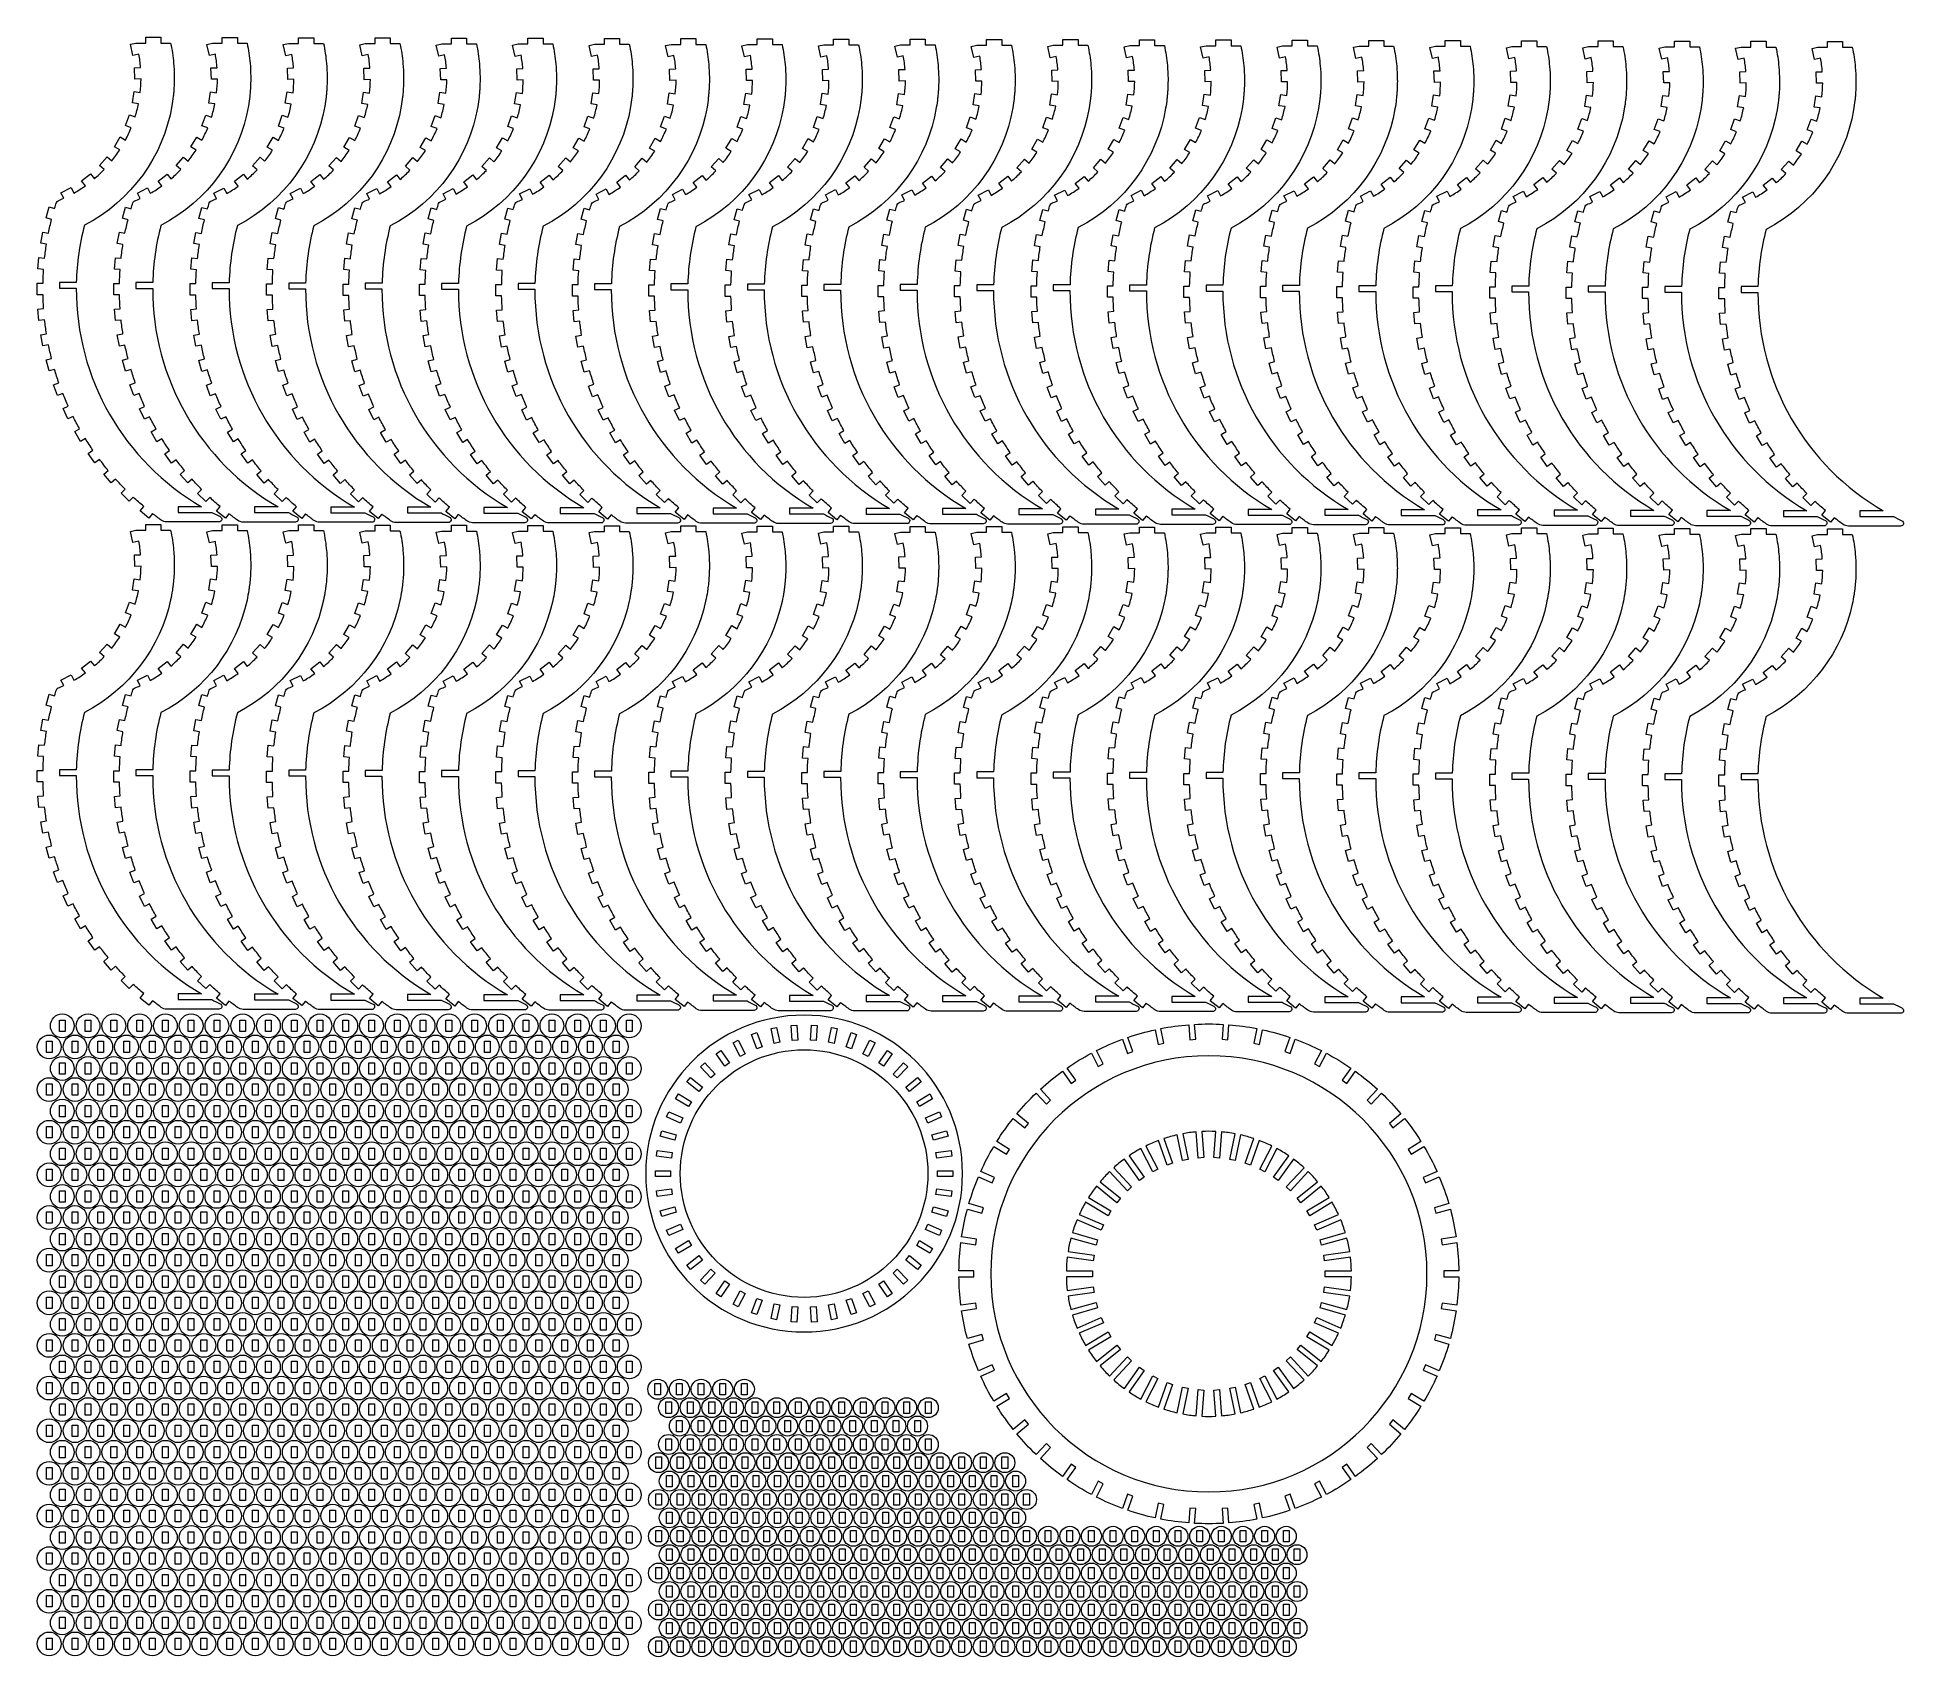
# Model space of a CAD drawing. Header units: millimetres. Extents: x -491 to 491, y -426 to 426.
import ezdxf

# ---------------------------------------------------------------- set-up
doc = ezdxf.new("R2010")
doc.units = ezdxf.units.MM
doc.header["$MEASUREMENT"] = 0
doc.layers.add('Camada 1', color=7, linetype='Continuous')

msp = doc.modelspace()

# ---------------------------------------------------------------- linework, layer by layer
at = {"layer": 'Camada 1', "lineweight": 20}
for points, knots in [([(-466.1106, 327.2517), (-441.2061, 340.11), (-424.6201, 363.6994), (-420.092, 390.1154), (-420.092, 390.1154), (-419.8118, 391.7501), (-419.5777, 393.3957), (-419.3908, 395.0502), (-419.3908, 395.0502), (-419.3057, 395.8033), (-419.2303, 396.5586), (-419.1648, 397.3153), (-419.1648, 397.3153), (-419.1066, 397.9884), (-419.0559, 398.6631), (-419.0133, 399.3389), (-419.0133, 399.3389), (-418.9002, 401.1298), (-418.8421, 402.9296), (-418.8404, 404.7353), (-418.8404, 404.7353), (-418.8401, 405.0755), (-418.8418, 405.4158), (-418.8454, 405.756), (-418.8454, 405.756), (-418.8699, 408.03), (-418.9835, 410.303), (-419.1857, 412.5684), (-419.1857, 412.5684), (-419.5015, 416.1074), (-420.034, 419.6266), (-420.7769, 423.1012), (-420.7769, 423.1012), (-420.7769, 423.1012), (-425.8882, 423.1012), (-425.8882, 423.1012), (-425.8882, 423.1012), (-425.8882, 423.1012), (-425.8882, 426.1012), (-425.8882, 426.1012), (-425.8882, 426.1012), (-425.8882, 426.1012), (-433.8882, 426.1012), (-433.8882, 426.1012), (-433.8882, 426.1012), (-433.8882, 426.1012), (-433.8882, 423.1012), (-433.8882, 423.1012), (-433.8882, 423.1012), (-433.8882, 423.1012), (-438.9994, 423.1012), (-438.9994, 423.1012), (-438.9994, 423.1012), (-438.9994, 423.1012), (-441.9257, 422.4399), (-441.9257, 422.4399), (-441.9257, 422.4399), (-441.9257, 422.4399), (-440.6031, 416.5875), (-440.6031, 416.5875), (-440.6031, 416.5875), (-440.6031, 416.5875), (-437.4664, 417.2964), (-437.4664, 417.2964), (-437.4664, 417.2964), (-437.0408, 414.9482), (-436.7359, 412.5799), (-436.5529, 410.2005), (-436.5529, 410.2005), (-436.5529, 410.2005), (-439.7669, 410.0919), (-439.7669, 410.0919), (-439.7669, 410.0919), (-439.7669, 410.0919), (-439.5641, 404.0953), (-439.5641, 404.0953), (-439.5641, 404.0953), (-439.5641, 404.0953), (-436.3502, 404.204), (-436.3502, 404.204), (-436.3502, 404.204), (-436.3721, 401.8177), (-436.5163, 399.4341), (-436.7823, 397.0627), (-436.7823, 397.0627), (-436.7823, 397.0627), (-439.9597, 397.558), (-439.9597, 397.558), (-439.9597, 397.558), (-439.9597, 397.558), (-440.884, 391.6297), (-440.884, 391.6297), (-440.884, 391.6297), (-440.884, 391.6297), (-437.7066, 391.1343), (-437.7066, 391.1343), (-437.7066, 391.1343), (-438.1752, 388.7944), (-438.7634, 386.48), (-439.4689, 384.2004), (-439.4689, 384.2004), (-439.4689, 384.2004), (-442.4973, 385.2823), (-442.4973, 385.2823), (-442.4973, 385.2823), (-442.4973, 385.2823), (-444.5159, 379.632), (-444.5159, 379.632), (-444.5159, 379.632), (-444.5159, 379.632), (-441.4875, 378.5501), (-441.4875, 378.5501), (-441.4875, 378.5501), (-442.3862, 376.3394), (-443.3976, 374.1763), (-444.5178, 372.0692), (-444.5178, 372.0692), (-444.5178, 372.0692), (-447.2898, 373.6993), (-447.2898, 373.6993), (-447.2898, 373.6993), (-447.2898, 373.6993), (-450.3312, 368.5273), (-450.3312, 368.5273), (-450.3312, 368.5273), (-450.3312, 368.5273), (-447.5592, 366.8971), (-447.5592, 366.8971), (-447.5592, 366.8971), (-448.8561, 364.894), (-450.2549, 362.9586), (-451.75, 361.0987), (-451.75, 361.0987), (-451.75, 361.0987), (-454.1675, 363.2192), (-454.1675, 363.2192), (-454.1675, 363.2192), (-454.1675, 363.2192), (-458.124, 358.7086), (-458.124, 358.7086), (-458.124, 358.7086), (-458.124, 358.7086), (-455.7065, 356.588), (-455.7065, 356.588), (-455.7065, 356.588), (-457.3557, 354.8633), (-459.0923, 353.2242), (-460.9094, 351.6773), (-460.9094, 351.6773), (-460.9094, 351.6773), (-462.8868, 354.2133), (-462.8868, 354.2133), (-462.8868, 354.2133), (-462.8868, 354.2133), (-467.6184, 350.5238), (-467.6184, 350.5238), (-467.6184, 350.5238), (-467.6184, 350.5238), (-465.6409, 347.9878), (-465.6409, 347.9878), (-465.6409, 347.9878), (-467.5841, 346.6026), (-469.597, 345.3179), (-471.6717, 344.1388), (-471.6717, 344.1388), (-471.6717, 344.1388), (-473.1391, 347.0003), (-473.1391, 347.0003), (-473.1391, 347.0003), (-473.1391, 347.0003), (-478.478, 344.2626), (-478.478, 344.2626), (-478.478, 344.2626), (-478.478, 344.2626), (-477.0107, 341.4011), (-477.0107, 341.4011), (-477.0107, 341.4011), (-477.9973, 340.9476), (-478.9944, 340.5172), (-480.0011, 340.1102), (-480.0011, 340.1102), (-480.415, 339.9429), (-480.7328, 339.5999), (-480.8682, 339.1745), (-480.8682, 339.1745), (-481.1998, 338.1329), (-481.52, 337.0877), (-481.8288, 336.0391), (-481.8288, 336.0391), (-481.8288, 336.0391), (-484.723, 336.8287), (-484.723, 336.8287), (-484.723, 336.8287), (-484.723, 336.8287), (-486.3022, 331.0403), (-486.3022, 331.0403), (-486.3022, 331.0403), (-486.3022, 331.0403), (-483.408, 330.2507), (-483.408, 330.2507), (-483.408, 330.2507), (-484.0024, 327.8865), (-484.5391, 325.5082), (-485.0177, 323.1179), (-485.0177, 323.1179), (-485.0177, 323.1179), (-487.9705, 323.6479), (-487.9705, 323.6479), (-487.9705, 323.6479), (-487.9705, 323.6479), (-489.0304, 317.7422), (-489.0304, 317.7422), (-489.0304, 317.7422), (-489.0304, 317.7422), (-486.0776, 317.2123), (-486.0776, 317.2123), (-486.0776, 317.2123), (-486.4601, 314.8047), (-486.7839, 312.3882), (-487.0487, 309.9649), (-487.0487, 309.9649), (-487.0487, 309.9649), (-490.0369, 310.231), (-490.0369, 310.231), (-490.0369, 310.231), (-490.0369, 310.231), (-490.5691, 304.2547), (-490.5691, 304.2547), (-490.5691, 304.2547), (-490.5691, 304.2547), (-487.581, 303.9886), (-487.581, 303.9886), (-487.581, 303.9886), (-487.7486, 301.5566), (-487.8569, 299.1209), (-487.9059, 296.6836), (-487.9059, 296.6836), (-487.9059, 296.6836), (-490.9059, 296.6839), (-490.9059, 296.6839), (-490.9059, 296.6839), (-490.9059, 296.6839), (-490.9063, 290.6839), (-490.9063, 290.6839), (-490.9063, 290.6839), (-490.9063, 290.6839), (-487.9063, 290.6836), (-487.9063, 290.6836), (-487.9063, 290.6836), (-487.8577, 288.2464), (-487.7497, 285.8107), (-487.5824, 283.3787), (-487.5824, 283.3787), (-487.5824, 283.3787), (-490.5706, 283.113), (-490.5706, 283.113), (-490.5706, 283.113), (-490.5706, 283.113), (-490.0392, 277.1365), (-490.0392, 277.1365), (-490.0392, 277.1365), (-490.0392, 277.1365), (-487.051, 277.4022), (-487.051, 277.4022), (-487.051, 277.4022), (-486.7866, 274.9789), (-486.4632, 272.5623), (-486.0809, 270.1547), (-486.0809, 270.1547), (-486.0809, 270.1547), (-489.0338, 269.6252), (-489.0338, 269.6252), (-489.0338, 269.6252), (-489.0338, 269.6252), (-487.9748, 263.7194), (-487.9748, 263.7194), (-487.9748, 263.7194), (-487.9748, 263.7194), (-485.0219, 264.2489), (-485.0219, 264.2489), (-485.0219, 264.2489), (-484.5437, 261.8586), (-484.0073, 259.4802), (-483.4132, 257.1159), (-483.4132, 257.1159), (-483.4132, 257.1159), (-486.3075, 256.3268), (-486.3075, 256.3268), (-486.3075, 256.3268), (-486.3075, 256.3268), (-484.7292, 250.5381), (-484.7292, 250.5381), (-484.7292, 250.5381), (-484.7292, 250.5381), (-481.8348, 251.3273), (-481.8348, 251.3273), (-481.8348, 251.3273), (-481.1467, 248.9887), (-480.4016, 246.6672), (-479.6002, 244.3649), (-479.6002, 244.3649), (-479.6002, 244.3649), (-482.4132, 243.3223), (-482.4132, 243.3223), (-482.4132, 243.3223), (-482.4132, 243.3223), (-480.328, 237.6963), (-480.328, 237.6963), (-480.328, 237.6963), (-480.328, 237.6963), (-477.515, 238.739), (-477.515, 238.739), (-477.515, 238.739), (-476.6222, 236.4706), (-475.6743, 234.2243), (-474.672, 232.0021), (-474.672, 232.0021), (-474.672, 232.0021), (-477.3815, 230.7142), (-477.3815, 230.7142), (-477.3815, 230.7142), (-477.3815, 230.7142), (-474.8058, 225.2952), (-474.8058, 225.2952), (-474.8058, 225.2952), (-474.8058, 225.2952), (-472.0963, 226.5831), (-472.0963, 226.5831), (-472.0963, 226.5831), (-471.006, 224.4028), (-469.8627, 222.2494), (-468.6674, 220.1248), (-468.6674, 220.1248), (-468.6674, 220.1248), (-471.2521, 218.6018), (-471.2521, 218.6018), (-471.2521, 218.6018), (-471.2521, 218.6018), (-468.2062, 213.4324), (-468.2062, 213.4324), (-468.2062, 213.4324), (-468.2062, 213.4324), (-465.6215, 214.9554), (-465.6215, 214.9554), (-465.6215, 214.9554), (-464.3422, 212.8803), (-463.0125, 210.8367), (-461.6336, 208.8264), (-461.6336, 208.8264), (-461.6336, 208.8264), (-464.0731, 207.0803), (-464.0731, 207.0803), (-464.0731, 207.0803), (-464.0731, 207.0803), (-460.581, 202.2013), (-460.581, 202.2013), (-460.581, 202.2013), (-460.581, 202.2013), (-458.1415, 203.9474), (-458.1415, 203.9474), (-458.1415, 203.9474), (-456.6833, 201.9938), (-455.1777, 200.0762), (-453.6261, 198.196), (-453.6261, 198.196), (-453.6261, 198.196), (-455.9012, 196.2406), (-455.9012, 196.2406), (-455.9012, 196.2406), (-455.9012, 196.2406), (-451.9903, 191.6903), (-451.9903, 191.6903), (-451.9903, 191.6903), (-451.9903, 191.6903), (-449.7152, 193.6457), (-449.7152, 193.6457), (-449.7152, 193.6457), (-448.0896, 191.8291), (-446.42, 190.0524), (-444.7078, 188.3172), (-444.7078, 188.3172), (-444.7078, 188.3172), (-446.8006, 186.1678), (-446.8006, 186.1678), (-446.8006, 186.1678), (-446.8006, 186.1678), (-442.5018, 181.9821), (-442.5018, 181.9821), (-442.5018, 181.9821), (-442.5018, 181.9821), (-440.409, 184.1315), (-440.409, 184.1315), (-440.409, 184.1315), (-438.6287, 182.4661), (-436.8082, 180.8444), (-434.9489, 179.2678), (-434.9489, 179.2678), (-434.9489, 179.2678), (-436.843, 176.9414), (-436.843, 176.9414), (-436.843, 176.9414), (-436.843, 176.9414), (-432.1901, 173.1531), (-432.1901, 173.1531), (-432.1901, 173.1531), (-432.1901, 173.1531), (-430.296, 175.4796), (-430.296, 175.4796), (-430.296, 175.4796), (-428.7948, 174.3065), (-427.2713, 173.1621), (-425.7265, 172.047), (-425.7265, 172.047), (-424.8746, 171.4321), (-423.8507, 171.1012), (-422.8001, 171.1012), (-422.8001, 171.1012), (-422.8001, 171.1012), (-395.3613, 171.1012), (-395.3613, 171.1012), (-395.3613, 171.1012), (-394.6598, 171.1012), (-394.052, 171.5874), (-393.8979, 172.2717), (-393.8979, 172.2717), (-393.7439, 172.9561), (-394.0847, 173.6559), (-394.7185, 173.9565), (-394.7185, 173.9565), (-396.1704, 174.6451), (-397.6097, 175.3602), (-399.0356, 176.1012), (-399.0356, 176.1012), (-399.0356, 176.1012), (-416.8358, 176.1012), (-416.8358, 176.1012), (-416.8358, 176.1012), (-416.8358, 176.1012), (-416.8358, 179.1012), (-416.8358, 179.1012), (-416.8358, 179.1012), (-416.8358, 179.1012), (-404.4912, 179.1012), (-404.4912, 179.1012), (-404.4912, 179.1012), (-445.4471, 202.8927), (-470.5885, 246.7367), (-470.4354, 294.1012), (-470.4354, 294.1012), (-470.4354, 294.1012), (-479.2671, 294.1012), (-479.2671, 294.1012), (-479.2671, 294.1012), (-479.2671, 294.1012), (-479.2671, 297.1012), (-479.2671, 297.1012), (-479.2671, 297.1012), (-479.2671, 297.1012), (-470.3917, 297.1012), (-470.3917, 297.1012), (-470.3917, 297.1012), (-470.1282, 307.2825), (-468.6917, 317.3995), (-466.1106, 327.2517)], [0, 0, 0, 0, 0.00854701, 0.00854701, 0.00854701, 0.00854701, 0.01709402, 0.01709402, 0.01709402, 0.01709402, 0.02564103, 0.02564103, 0.02564103, 0.02564103, 0.03418803, 0.03418803, 0.03418803, 0.03418803, 0.04273504, 0.04273504, 0.04273504, 0.04273504, 0.05128205, 0.05128205, 0.05128205, 0.05128205, 0.05982906, 0.05982906, 0.05982906, 0.05982906, 0.06837607, 0.06837607, 0.06837607, 0.06837607, 0.07692308, 0.07692308, 0.07692308, 0.07692308, 0.08547009, 0.08547009, 0.08547009, 0.08547009, 0.09401709, 0.09401709, 0.09401709, 0.09401709, 0.1025641, 0.1025641, 0.1025641, 0.1025641, 0.11111111, 0.11111111, 0.11111111, 0.11111111, 0.11965812, 0.11965812, 0.11965812, 0.11965812, 0.12820513, 0.12820513, 0.12820513, 0.12820513, 0.13675214, 0.13675214, 0.13675214, 0.13675214, 0.14529915, 0.14529915, 0.14529915, 0.14529915, 0.15384615, 0.15384615, 0.15384615, 0.15384615, 0.16239316, 0.16239316, 0.16239316, 0.16239316, 0.17094017, 0.17094017, 0.17094017, 0.17094017, 0.17948718, 0.17948718, 0.17948718, 0.17948718, 0.18803419, 0.18803419, 0.18803419, 0.18803419, 0.1965812, 0.1965812, 0.1965812, 0.1965812, 0.20512821, 0.20512821, 0.20512821, 0.20512821, 0.21367521, 0.21367521, 0.21367521, 0.21367521, 0.22222222, 0.22222222, 0.22222222, 0.22222222, 0.23076923, 0.23076923, 0.23076923, 0.23076923, 0.23931624, 0.23931624, 0.23931624, 0.23931624, 0.24786325, 0.24786325, 0.24786325, 0.24786325, 0.25641026, 0.25641026, 0.25641026, 0.25641026, 0.26495726, 0.26495726, 0.26495726, 0.26495726, 0.27350427, 0.27350427, 0.27350427, 0.27350427, 0.28205128, 0.28205128, 0.28205128, 0.28205128, 0.29059829, 0.29059829, 0.29059829, 0.29059829, 0.2991453, 0.2991453, 0.2991453, 0.2991453, 0.30769231, 0.30769231, 0.30769231, 0.30769231, 0.31623932, 0.31623932, 0.31623932, 0.31623932, 0.32478632, 0.32478632, 0.32478632, 0.32478632, 0.33333333, 0.33333333, 0.33333333, 0.33333333, 0.34188034, 0.34188034, 0.34188034, 0.34188034, 0.35042735, 0.35042735, 0.35042735, 0.35042735, 0.35897436, 0.35897436, 0.35897436, 0.35897436, 0.36752137, 0.36752137, 0.36752137, 0.36752137, 0.37606838, 0.37606838, 0.37606838, 0.37606838, 0.38461538, 0.38461538, 0.38461538, 0.38461538, 0.39316239, 0.39316239, 0.39316239, 0.39316239, 0.4017094, 0.4017094, 0.4017094, 0.4017094, 0.41025641, 0.41025641, 0.41025641, 0.41025641, 0.41880342, 0.41880342, 0.41880342, 0.41880342, 0.42735043, 0.42735043, 0.42735043, 0.42735043, 0.43589744, 0.43589744, 0.43589744, 0.43589744, 0.44444444, 0.44444444, 0.44444444, 0.44444444, 0.45299145, 0.45299145, 0.45299145, 0.45299145, 0.46153846, 0.46153846, 0.46153846, 0.46153846, 0.47008547, 0.47008547, 0.47008547, 0.47008547, 0.47863248, 0.47863248, 0.47863248, 0.47863248, 0.48717949, 0.48717949, 0.48717949, 0.48717949, 0.4957265, 0.4957265, 0.4957265, 0.4957265, 0.5042735, 0.5042735, 0.5042735, 0.5042735, 0.51282051, 0.51282051, 0.51282051, 0.51282051, 0.52136752, 0.52136752, 0.52136752, 0.52136752, 0.52991453, 0.52991453, 0.52991453, 0.52991453, 0.53846154, 0.53846154, 0.53846154, 0.53846154, 0.54700855, 0.54700855, 0.54700855, 0.54700855, 0.55555556, 0.55555556, 0.55555556, 0.55555556, 0.56410256, 0.56410256, 0.56410256, 0.56410256, 0.57264957, 0.57264957, 0.57264957, 0.57264957, 0.58119658, 0.58119658, 0.58119658, 0.58119658, 0.58974359, 0.58974359, 0.58974359, 0.58974359, 0.5982906, 0.5982906, 0.5982906, 0.5982906, 0.60683761, 0.60683761, 0.60683761, 0.60683761, 0.61538462, 0.61538462, 0.61538462, 0.61538462, 0.62393162, 0.62393162, 0.62393162, 0.62393162, 0.63247863, 0.63247863, 0.63247863, 0.63247863, 0.64102564, 0.64102564, 0.64102564, 0.64102564, 0.64957265, 0.64957265, 0.64957265, 0.64957265, 0.65811966, 0.65811966, 0.65811966, 0.65811966, 0.66666667, 0.66666667, 0.66666667, 0.66666667, 0.67521368, 0.67521368, 0.67521368, 0.67521368, 0.68376068, 0.68376068, 0.68376068, 0.68376068, 0.69230769, 0.69230769, 0.69230769, 0.69230769, 0.7008547, 0.7008547, 0.7008547, 0.7008547, 0.70940171, 0.70940171, 0.70940171, 0.70940171, 0.71794872, 0.71794872, 0.71794872, 0.71794872, 0.72649573, 0.72649573, 0.72649573, 0.72649573, 0.73504274, 0.73504274, 0.73504274, 0.73504274, 0.74358974, 0.74358974, 0.74358974, 0.74358974, 0.75213675, 0.75213675, 0.75213675, 0.75213675, 0.76068376, 0.76068376, 0.76068376, 0.76068376, 0.76923077, 0.76923077, 0.76923077, 0.76923077, 0.77777778, 0.77777778, 0.77777778, 0.77777778, 0.78632479, 0.78632479, 0.78632479, 0.78632479, 0.79487179, 0.79487179, 0.79487179, 0.79487179, 0.8034188, 0.8034188, 0.8034188, 0.8034188, 0.81196581, 0.81196581, 0.81196581, 0.81196581, 0.82051282, 0.82051282, 0.82051282, 0.82051282, 0.82905983, 0.82905983, 0.82905983, 0.82905983, 0.83760684, 0.83760684, 0.83760684, 0.83760684, 0.84615385, 0.84615385, 0.84615385, 0.84615385, 0.85470085, 0.85470085, 0.85470085, 0.85470085, 0.86324786, 0.86324786, 0.86324786, 0.86324786, 0.87179487, 0.87179487, 0.87179487, 0.87179487, 0.88034188, 0.88034188, 0.88034188, 0.88034188, 0.88888889, 0.88888889, 0.88888889, 0.88888889, 0.8974359, 0.8974359, 0.8974359, 0.8974359, 0.90598291, 0.90598291, 0.90598291, 0.90598291, 0.91452991, 0.91452991, 0.91452991, 0.91452991, 0.92307692, 0.92307692, 0.92307692, 0.92307692, 0.93162393, 0.93162393, 0.93162393, 0.93162393, 0.94017094, 0.94017094, 0.94017094, 0.94017094, 0.94871795, 0.94871795, 0.94871795, 0.94871795, 0.95726496, 0.95726496, 0.95726496, 0.95726496, 0.96581197, 0.96581197, 0.96581197, 0.96581197, 0.97435897, 0.97435897, 0.97435897, 0.97435897, 0.98290598, 0.98290598, 0.98290598, 0.98290598, 1, 1, 1, 1]), ([(-425.8939, 327.1517), (-400.9894, 340.01), (-384.4034, 363.5994), (-379.8753, 390.0154), (-379.8753, 390.0154), (-379.5951, 391.6501), (-379.361, 393.2957), (-379.1741, 394.9502), (-379.1741, 394.9502), (-379.089, 395.7033), (-379.0136, 396.4586), (-378.9481, 397.2153), (-378.9481, 397.2153), (-378.8899, 397.8884), (-378.8392, 398.5631), (-378.7966, 399.2389), (-378.7966, 399.2389), (-378.6835, 401.0298), (-378.6254, 402.8296), (-378.6237, 404.6353), (-378.6237, 404.6353), (-378.6234, 404.9755), (-378.6251, 405.3158), (-378.6287, 405.656), (-378.6287, 405.656), (-378.6532, 407.93), (-378.7668, 410.203), (-378.969, 412.4684), (-378.969, 412.4684), (-379.2848, 416.0074), (-379.8173, 419.5266), (-380.5602, 423.0012), (-380.5602, 423.0012), (-380.5602, 423.0012), (-385.6715, 423.0012), (-385.6715, 423.0012), (-385.6715, 423.0012), (-385.6715, 423.0012), (-385.6715, 426.0012), (-385.6715, 426.0012), (-385.6715, 426.0012), (-385.6715, 426.0012), (-393.6715, 426.0012), (-393.6715, 426.0012), (-393.6715, 426.0012), (-393.6715, 426.0012), (-393.6715, 423.0012), (-393.6715, 423.0012), (-393.6715, 423.0012), (-393.6715, 423.0012), (-398.7827, 423.0012), (-398.7827, 423.0012), (-398.7827, 423.0012), (-398.7827, 423.0012), (-401.709, 422.3399), (-401.709, 422.3399), (-401.709, 422.3399), (-401.709, 422.3399), (-400.3864, 416.4875), (-400.3864, 416.4875), (-400.3864, 416.4875), (-400.3864, 416.4875), (-397.2497, 417.1964), (-397.2497, 417.1964), (-397.2497, 417.1964), (-396.8241, 414.8482), (-396.5192, 412.4799), (-396.3362, 410.1005), (-396.3362, 410.1005), (-396.3362, 410.1005), (-399.5502, 409.9919), (-399.5502, 409.9919), (-399.5502, 409.9919), (-399.5502, 409.9919), (-399.3474, 403.9953), (-399.3474, 403.9953), (-399.3474, 403.9953), (-399.3474, 403.9953), (-396.1335, 404.104), (-396.1335, 404.104), (-396.1335, 404.104), (-396.1554, 401.7177), (-396.2996, 399.3341), (-396.5656, 396.9627), (-396.5656, 396.9627), (-396.5656, 396.9627), (-399.743, 397.458), (-399.743, 397.458), (-399.743, 397.458), (-399.743, 397.458), (-400.6673, 391.5297), (-400.6673, 391.5297), (-400.6673, 391.5297), (-400.6673, 391.5297), (-397.4899, 391.0343), (-397.4899, 391.0343), (-397.4899, 391.0343), (-397.9585, 388.6944), (-398.5467, 386.38), (-399.2522, 384.1004), (-399.2522, 384.1004), (-399.2522, 384.1004), (-402.2806, 385.1823), (-402.2806, 385.1823), (-402.2806, 385.1823), (-402.2806, 385.1823), (-404.2992, 379.532), (-404.2992, 379.532), (-404.2992, 379.532), (-404.2992, 379.532), (-401.2708, 378.4501), (-401.2708, 378.4501), (-401.2708, 378.4501), (-402.1695, 376.2394), (-403.1809, 374.0763), (-404.3011, 371.9692), (-404.3011, 371.9692), (-404.3011, 371.9692), (-407.0731, 373.5993), (-407.0731, 373.5993), (-407.0731, 373.5993), (-407.0731, 373.5993), (-410.1145, 368.4273), (-410.1145, 368.4273), (-410.1145, 368.4273), (-410.1145, 368.4273), (-407.3425, 366.7971), (-407.3425, 366.7971), (-407.3425, 366.7971), (-408.6394, 364.794), (-410.0382, 362.8586), (-411.5333, 360.9987), (-411.5333, 360.9987), (-411.5333, 360.9987), (-413.9508, 363.1192), (-413.9508, 363.1192), (-413.9508, 363.1192), (-413.9508, 363.1192), (-417.9073, 358.6086), (-417.9073, 358.6086), (-417.9073, 358.6086), (-417.9073, 358.6086), (-415.4898, 356.488), (-415.4898, 356.488), (-415.4898, 356.488), (-417.139, 354.7633), (-418.8756, 353.1242), (-420.6927, 351.5773), (-420.6927, 351.5773), (-420.6927, 351.5773), (-422.6701, 354.1133), (-422.6701, 354.1133), (-422.6701, 354.1133), (-422.6701, 354.1133), (-427.4017, 350.4238), (-427.4017, 350.4238), (-427.4017, 350.4238), (-427.4017, 350.4238), (-425.4242, 347.8878), (-425.4242, 347.8878), (-425.4242, 347.8878), (-427.3674, 346.5026), (-429.3803, 345.2179), (-431.455, 344.0388), (-431.455, 344.0388), (-431.455, 344.0388), (-432.9224, 346.9003), (-432.9224, 346.9003), (-432.9224, 346.9003), (-432.9224, 346.9003), (-438.2613, 344.1626), (-438.2613, 344.1626), (-438.2613, 344.1626), (-438.2613, 344.1626), (-436.794, 341.3011), (-436.794, 341.3011), (-436.794, 341.3011), (-437.7806, 340.8476), (-438.7777, 340.4172), (-439.7844, 340.0102), (-439.7844, 340.0102), (-440.1983, 339.8429), (-440.5161, 339.4999), (-440.6515, 339.0745), (-440.6515, 339.0745), (-440.9831, 338.0329), (-441.3033, 336.9877), (-441.6121, 335.9391), (-441.6121, 335.9391), (-441.6121, 335.9391), (-444.5063, 336.7287), (-444.5063, 336.7287), (-444.5063, 336.7287), (-444.5063, 336.7287), (-446.0855, 330.9403), (-446.0855, 330.9403), (-446.0855, 330.9403), (-446.0855, 330.9403), (-443.1913, 330.1507), (-443.1913, 330.1507), (-443.1913, 330.1507), (-443.7857, 327.7865), (-444.3224, 325.4082), (-444.801, 323.0179), (-444.801, 323.0179), (-444.801, 323.0179), (-447.7538, 323.5479), (-447.7538, 323.5479), (-447.7538, 323.5479), (-447.7538, 323.5479), (-448.8137, 317.6422), (-448.8137, 317.6422), (-448.8137, 317.6422), (-448.8137, 317.6422), (-445.8609, 317.1123), (-445.8609, 317.1123), (-445.8609, 317.1123), (-446.2434, 314.7047), (-446.5672, 312.2882), (-446.832, 309.8649), (-446.832, 309.8649), (-446.832, 309.8649), (-449.8202, 310.131), (-449.8202, 310.131), (-449.8202, 310.131), (-449.8202, 310.131), (-450.3524, 304.1547), (-450.3524, 304.1547), (-450.3524, 304.1547), (-450.3524, 304.1547), (-447.3643, 303.8886), (-447.3643, 303.8886), (-447.3643, 303.8886), (-447.5319, 301.4566), (-447.6402, 299.0209), (-447.6892, 296.5836), (-447.6892, 296.5836), (-447.6892, 296.5836), (-450.6892, 296.5839), (-450.6892, 296.5839), (-450.6892, 296.5839), (-450.6892, 296.5839), (-450.6896, 290.5839), (-450.6896, 290.5839), (-450.6896, 290.5839), (-450.6896, 290.5839), (-447.6896, 290.5836), (-447.6896, 290.5836), (-447.6896, 290.5836), (-447.641, 288.1464), (-447.533, 285.7107), (-447.3657, 283.2787), (-447.3657, 283.2787), (-447.3657, 283.2787), (-450.3539, 283.013), (-450.3539, 283.013), (-450.3539, 283.013), (-450.3539, 283.013), (-449.8225, 277.0365), (-449.8225, 277.0365), (-449.8225, 277.0365), (-449.8225, 277.0365), (-446.8343, 277.3022), (-446.8343, 277.3022), (-446.8343, 277.3022), (-446.5699, 274.8789), (-446.2465, 272.4623), (-445.8642, 270.0547), (-445.8642, 270.0547), (-445.8642, 270.0547), (-448.8171, 269.5252), (-448.8171, 269.5252), (-448.8171, 269.5252), (-448.8171, 269.5252), (-447.7581, 263.6194), (-447.7581, 263.6194), (-447.7581, 263.6194), (-447.7581, 263.6194), (-444.8052, 264.1489), (-444.8052, 264.1489), (-444.8052, 264.1489), (-444.327, 261.7586), (-443.7906, 259.3802), (-443.1965, 257.0159), (-443.1965, 257.0159), (-443.1965, 257.0159), (-446.0908, 256.2268), (-446.0908, 256.2268), (-446.0908, 256.2268), (-446.0908, 256.2268), (-444.5125, 250.4381), (-444.5125, 250.4381), (-444.5125, 250.4381), (-444.5125, 250.4381), (-441.6181, 251.2273), (-441.6181, 251.2273), (-441.6181, 251.2273), (-440.93, 248.8887), (-440.1849, 246.5672), (-439.3835, 244.2649), (-439.3835, 244.2649), (-439.3835, 244.2649), (-442.1965, 243.2223), (-442.1965, 243.2223), (-442.1965, 243.2223), (-442.1965, 243.2223), (-440.1113, 237.5963), (-440.1113, 237.5963), (-440.1113, 237.5963), (-440.1113, 237.5963), (-437.2983, 238.639), (-437.2983, 238.639), (-437.2983, 238.639), (-436.4055, 236.3706), (-435.4576, 234.1243), (-434.4553, 231.9021), (-434.4553, 231.9021), (-434.4553, 231.9021), (-437.1648, 230.6142), (-437.1648, 230.6142), (-437.1648, 230.6142), (-437.1648, 230.6142), (-434.5891, 225.1952), (-434.5891, 225.1952), (-434.5891, 225.1952), (-434.5891, 225.1952), (-431.8796, 226.4831), (-431.8796, 226.4831), (-431.8796, 226.4831), (-430.7893, 224.3028), (-429.646, 222.1494), (-428.4507, 220.0248), (-428.4507, 220.0248), (-428.4507, 220.0248), (-431.0354, 218.5018), (-431.0354, 218.5018), (-431.0354, 218.5018), (-431.0354, 218.5018), (-427.9895, 213.3324), (-427.9895, 213.3324), (-427.9895, 213.3324), (-427.9895, 213.3324), (-425.4048, 214.8554), (-425.4048, 214.8554), (-425.4048, 214.8554), (-424.1255, 212.7803), (-422.7958, 210.7367), (-421.4169, 208.7264), (-421.4169, 208.7264), (-421.4169, 208.7264), (-423.8564, 206.9803), (-423.8564, 206.9803), (-423.8564, 206.9803), (-423.8564, 206.9803), (-420.3643, 202.1013), (-420.3643, 202.1013), (-420.3643, 202.1013), (-420.3643, 202.1013), (-417.9248, 203.8474), (-417.9248, 203.8474), (-417.9248, 203.8474), (-416.4666, 201.8938), (-414.961, 199.9762), (-413.4094, 198.096), (-413.4094, 198.096), (-413.4094, 198.096), (-415.6845, 196.1406), (-415.6845, 196.1406), (-415.6845, 196.1406), (-415.6845, 196.1406), (-411.7736, 191.5903), (-411.7736, 191.5903), (-411.7736, 191.5903), (-411.7736, 191.5903), (-409.4985, 193.5457), (-409.4985, 193.5457), (-409.4985, 193.5457), (-407.8729, 191.7291), (-406.2033, 189.9524), (-404.4911, 188.2172), (-404.4911, 188.2172), (-404.4911, 188.2172), (-406.5839, 186.0678), (-406.5839, 186.0678), (-406.5839, 186.0678), (-406.5839, 186.0678), (-402.2851, 181.8821), (-402.2851, 181.8821), (-402.2851, 181.8821), (-402.2851, 181.8821), (-400.1923, 184.0315), (-400.1923, 184.0315), (-400.1923, 184.0315), (-398.412, 182.3661), (-396.5915, 180.7444), (-394.7322, 179.1678), (-394.7322, 179.1678), (-394.7322, 179.1678), (-396.6263, 176.8414), (-396.6263, 176.8414), (-396.6263, 176.8414), (-396.6263, 176.8414), (-391.9734, 173.0531), (-391.9734, 173.0531), (-391.9734, 173.0531), (-391.9734, 173.0531), (-390.0793, 175.3796), (-390.0793, 175.3796), (-390.0793, 175.3796), (-388.5781, 174.2065), (-387.0546, 173.0621), (-385.5098, 171.947), (-385.5098, 171.947), (-384.6579, 171.3321), (-383.634, 171.0012), (-382.5834, 171.0012), (-382.5834, 171.0012), (-382.5834, 171.0012), (-355.1446, 171.0012), (-355.1446, 171.0012), (-355.1446, 171.0012), (-354.4431, 171.0012), (-353.8353, 171.4874), (-353.6812, 172.1717), (-353.6812, 172.1717), (-353.5272, 172.8561), (-353.868, 173.5559), (-354.5018, 173.8565), (-354.5018, 173.8565), (-355.9537, 174.5451), (-357.393, 175.2602), (-358.8189, 176.0012), (-358.8189, 176.0012), (-358.8189, 176.0012), (-376.6191, 176.0012), (-376.6191, 176.0012), (-376.6191, 176.0012), (-376.6191, 176.0012), (-376.6191, 179.0012), (-376.6191, 179.0012), (-376.6191, 179.0012), (-376.6191, 179.0012), (-364.2745, 179.0012), (-364.2745, 179.0012), (-364.2745, 179.0012), (-405.2304, 202.7927), (-430.3718, 246.6367), (-430.2187, 294.0012), (-430.2187, 294.0012), (-430.2187, 294.0012), (-439.0504, 294.0012), (-439.0504, 294.0012), (-439.0504, 294.0012), (-439.0504, 294.0012), (-439.0504, 297.0012), (-439.0504, 297.0012), (-439.0504, 297.0012), (-439.0504, 297.0012), (-430.175, 297.0012), (-430.175, 297.0012), (-430.175, 297.0012), (-429.9115, 307.1825), (-428.475, 317.2995), (-425.8939, 327.1517)], [0, 0, 0, 0, 0.00854701, 0.00854701, 0.00854701, 0.00854701, 0.01709402, 0.01709402, 0.01709402, 0.01709402, 0.02564103, 0.02564103, 0.02564103, 0.02564103, 0.03418803, 0.03418803, 0.03418803, 0.03418803, 0.04273504, 0.04273504, 0.04273504, 0.04273504, 0.05128205, 0.05128205, 0.05128205, 0.05128205, 0.05982906, 0.05982906, 0.05982906, 0.05982906, 0.06837607, 0.06837607, 0.06837607, 0.06837607, 0.07692308, 0.07692308, 0.07692308, 0.07692308, 0.08547009, 0.08547009, 0.08547009, 0.08547009, 0.09401709, 0.09401709, 0.09401709, 0.09401709, 0.1025641, 0.1025641, 0.1025641, 0.1025641, 0.11111111, 0.11111111, 0.11111111, 0.11111111, 0.11965812, 0.11965812, 0.11965812, 0.11965812, 0.12820513, 0.12820513, 0.12820513, 0.12820513, 0.13675214, 0.13675214, 0.13675214, 0.13675214, 0.14529915, 0.14529915, 0.14529915, 0.14529915, 0.15384615, 0.15384615, 0.15384615, 0.15384615, 0.16239316, 0.16239316, 0.16239316, 0.16239316, 0.17094017, 0.17094017, 0.17094017, 0.17094017, 0.17948718, 0.17948718, 0.17948718, 0.17948718, 0.18803419, 0.18803419, 0.18803419, 0.18803419, 0.1965812, 0.1965812, 0.1965812, 0.1965812, 0.20512821, 0.20512821, 0.20512821, 0.20512821, 0.21367521, 0.21367521, 0.21367521, 0.21367521, 0.22222222, 0.22222222, 0.22222222, 0.22222222, 0.23076923, 0.23076923, 0.23076923, 0.23076923, 0.23931624, 0.23931624, 0.23931624, 0.23931624, 0.24786325, 0.24786325, 0.24786325, 0.24786325, 0.25641026, 0.25641026, 0.25641026, 0.25641026, 0.26495726, 0.26495726, 0.26495726, 0.26495726, 0.27350427, 0.27350427, 0.27350427, 0.27350427, 0.28205128, 0.28205128, 0.28205128, 0.28205128, 0.29059829, 0.29059829, 0.29059829, 0.29059829, 0.2991453, 0.2991453, 0.2991453, 0.2991453, 0.30769231, 0.30769231, 0.30769231, 0.30769231, 0.31623932, 0.31623932, 0.31623932, 0.31623932, 0.32478632, 0.32478632, 0.32478632, 0.32478632, 0.33333333, 0.33333333, 0.33333333, 0.33333333, 0.34188034, 0.34188034, 0.34188034, 0.34188034, 0.35042735, 0.35042735, 0.35042735, 0.35042735, 0.35897436, 0.35897436, 0.35897436, 0.35897436, 0.36752137, 0.36752137, 0.36752137, 0.36752137, 0.37606838, 0.37606838, 0.37606838, 0.37606838, 0.38461538, 0.38461538, 0.38461538, 0.38461538, 0.39316239, 0.39316239, 0.39316239, 0.39316239, 0.4017094, 0.4017094, 0.4017094, 0.4017094, 0.41025641, 0.41025641, 0.41025641, 0.41025641, 0.41880342, 0.41880342, 0.41880342, 0.41880342, 0.42735043, 0.42735043, 0.42735043, 0.42735043, 0.43589744, 0.43589744, 0.43589744, 0.43589744, 0.44444444, 0.44444444, 0.44444444, 0.44444444, 0.45299145, 0.45299145, 0.45299145, 0.45299145, 0.46153846, 0.46153846, 0.46153846, 0.46153846, 0.47008547, 0.47008547, 0.47008547, 0.47008547, 0.47863248, 0.47863248, 0.47863248, 0.47863248, 0.48717949, 0.48717949, 0.48717949, 0.48717949, 0.4957265, 0.4957265, 0.4957265, 0.4957265, 0.5042735, 0.5042735, 0.5042735, 0.5042735, 0.51282051, 0.51282051, 0.51282051, 0.51282051, 0.52136752, 0.52136752, 0.52136752, 0.52136752, 0.52991453, 0.52991453, 0.52991453, 0.52991453, 0.53846154, 0.53846154, 0.53846154, 0.53846154, 0.54700855, 0.54700855, 0.54700855, 0.54700855, 0.55555556, 0.55555556, 0.55555556, 0.55555556, 0.56410256, 0.56410256, 0.56410256, 0.56410256, 0.57264957, 0.57264957, 0.57264957, 0.57264957, 0.58119658, 0.58119658, 0.58119658, 0.58119658, 0.58974359, 0.58974359, 0.58974359, 0.58974359, 0.5982906, 0.5982906, 0.5982906, 0.5982906, 0.60683761, 0.60683761, 0.60683761, 0.60683761, 0.61538462, 0.61538462, 0.61538462, 0.61538462, 0.62393162, 0.62393162, 0.62393162, 0.62393162, 0.63247863, 0.63247863, 0.63247863, 0.63247863, 0.64102564, 0.64102564, 0.64102564, 0.64102564, 0.64957265, 0.64957265, 0.64957265, 0.64957265, 0.65811966, 0.65811966, 0.65811966, 0.65811966, 0.66666667, 0.66666667, 0.66666667, 0.66666667, 0.67521368, 0.67521368, 0.67521368, 0.67521368, 0.68376068, 0.68376068, 0.68376068, 0.68376068, 0.69230769, 0.69230769, 0.69230769, 0.69230769, 0.7008547, 0.7008547, 0.7008547, 0.7008547, 0.70940171, 0.70940171, 0.70940171, 0.70940171, 0.71794872, 0.71794872, 0.71794872, 0.71794872, 0.72649573, 0.72649573, 0.72649573, 0.72649573, 0.73504274, 0.73504274, 0.73504274, 0.73504274, 0.74358974, 0.74358974, 0.74358974, 0.74358974, 0.75213675, 0.75213675, 0.75213675, 0.75213675, 0.76068376, 0.76068376, 0.76068376, 0.76068376, 0.76923077, 0.76923077, 0.76923077, 0.76923077, 0.77777778, 0.77777778, 0.77777778, 0.77777778, 0.78632479, 0.78632479, 0.78632479, 0.78632479, 0.79487179, 0.79487179, 0.79487179, 0.79487179, 0.8034188, 0.8034188, 0.8034188, 0.8034188, 0.81196581, 0.81196581, 0.81196581, 0.81196581, 0.82051282, 0.82051282, 0.82051282, 0.82051282, 0.82905983, 0.82905983, 0.82905983, 0.82905983, 0.83760684, 0.83760684, 0.83760684, 0.83760684, 0.84615385, 0.84615385, 0.84615385, 0.84615385, 0.85470085, 0.85470085, 0.85470085, 0.85470085, 0.86324786, 0.86324786, 0.86324786, 0.86324786, 0.87179487, 0.87179487, 0.87179487, 0.87179487, 0.88034188, 0.88034188, 0.88034188, 0.88034188, 0.88888889, 0.88888889, 0.88888889, 0.88888889, 0.8974359, 0.8974359, 0.8974359, 0.8974359, 0.90598291, 0.90598291, 0.90598291, 0.90598291, 0.91452991, 0.91452991, 0.91452991, 0.91452991, 0.92307692, 0.92307692, 0.92307692, 0.92307692, 0.93162393, 0.93162393, 0.93162393, 0.93162393, 0.94017094, 0.94017094, 0.94017094, 0.94017094, 0.94871795, 0.94871795, 0.94871795, 0.94871795, 0.95726496, 0.95726496, 0.95726496, 0.95726496, 0.96581197, 0.96581197, 0.96581197, 0.96581197, 0.97435897, 0.97435897, 0.97435897, 0.97435897, 0.98290598, 0.98290598, 0.98290598, 0.98290598, 1, 1, 1, 1]), ([(-385.6772, 327.0517), (-360.7727, 339.91), (-344.1867, 363.4994), (-339.6586, 389.9154), (-339.6586, 389.9154), (-339.3784, 391.5501), (-339.1443, 393.1957), (-338.9574, 394.8502), (-338.9574, 394.8502), (-338.8723, 395.6033), (-338.7969, 396.3586), (-338.7314, 397.1153), (-338.7314, 397.1153), (-338.6732, 397.7884), (-338.6225, 398.4631), (-338.5799, 399.1389), (-338.5799, 399.1389), (-338.4668, 400.9298), (-338.4087, 402.7296), (-338.407, 404.5353), (-338.407, 404.5353), (-338.4067, 404.8755), (-338.4084, 405.2158), (-338.412, 405.556), (-338.412, 405.556), (-338.4365, 407.83), (-338.5501, 410.103), (-338.7523, 412.3684), (-338.7523, 412.3684), (-339.0681, 415.9074), (-339.6006, 419.4266), (-340.3435, 422.9012), (-340.3435, 422.9012), (-340.3435, 422.9012), (-345.4548, 422.9012), (-345.4548, 422.9012), (-345.4548, 422.9012), (-345.4548, 422.9012), (-345.4548, 425.9012), (-345.4548, 425.9012), (-345.4548, 425.9012), (-345.4548, 425.9012), (-353.4548, 425.9012), (-353.4548, 425.9012), (-353.4548, 425.9012), (-353.4548, 425.9012), (-353.4548, 422.9012), (-353.4548, 422.9012), (-353.4548, 422.9012), (-353.4548, 422.9012), (-358.566, 422.9012), (-358.566, 422.9012), (-358.566, 422.9012), (-358.566, 422.9012), (-361.4923, 422.2399), (-361.4923, 422.2399), (-361.4923, 422.2399), (-361.4923, 422.2399), (-360.1697, 416.3875), (-360.1697, 416.3875), (-360.1697, 416.3875), (-360.1697, 416.3875), (-357.033, 417.0964), (-357.033, 417.0964), (-357.033, 417.0964), (-356.6074, 414.7482), (-356.3025, 412.3799), (-356.1195, 410.0005), (-356.1195, 410.0005), (-356.1195, 410.0005), (-359.3335, 409.8919), (-359.3335, 409.8919), (-359.3335, 409.8919), (-359.3335, 409.8919), (-359.1307, 403.8953), (-359.1307, 403.8953), (-359.1307, 403.8953), (-359.1307, 403.8953), (-355.9168, 404.004), (-355.9168, 404.004), (-355.9168, 404.004), (-355.9387, 401.6177), (-356.0829, 399.2341), (-356.3489, 396.8627), (-356.3489, 396.8627), (-356.3489, 396.8627), (-359.5263, 397.358), (-359.5263, 397.358), (-359.5263, 397.358), (-359.5263, 397.358), (-360.4506, 391.4297), (-360.4506, 391.4297), (-360.4506, 391.4297), (-360.4506, 391.4297), (-357.2732, 390.9343), (-357.2732, 390.9343), (-357.2732, 390.9343), (-357.7418, 388.5944), (-358.33, 386.28), (-359.0355, 384.0004), (-359.0355, 384.0004), (-359.0355, 384.0004), (-362.0639, 385.0823), (-362.0639, 385.0823), (-362.0639, 385.0823), (-362.0639, 385.0823), (-364.0825, 379.432), (-364.0825, 379.432), (-364.0825, 379.432), (-364.0825, 379.432), (-361.0541, 378.3501), (-361.0541, 378.3501), (-361.0541, 378.3501), (-361.9528, 376.1394), (-362.9642, 373.9763), (-364.0844, 371.8692), (-364.0844, 371.8692), (-364.0844, 371.8692), (-366.8564, 373.4993), (-366.8564, 373.4993), (-366.8564, 373.4993), (-366.8564, 373.4993), (-369.8978, 368.3273), (-369.8978, 368.3273), (-369.8978, 368.3273), (-369.8978, 368.3273), (-367.1258, 366.6971), (-367.1258, 366.6971), (-367.1258, 366.6971), (-368.4227, 364.694), (-369.8215, 362.7586), (-371.3166, 360.8987), (-371.3166, 360.8987), (-371.3166, 360.8987), (-373.7341, 363.0192), (-373.7341, 363.0192), (-373.7341, 363.0192), (-373.7341, 363.0192), (-377.6906, 358.5086), (-377.6906, 358.5086), (-377.6906, 358.5086), (-377.6906, 358.5086), (-375.2731, 356.388), (-375.2731, 356.388), (-375.2731, 356.388), (-376.9223, 354.6633), (-378.6589, 353.0242), (-380.476, 351.4773), (-380.476, 351.4773), (-380.476, 351.4773), (-382.4534, 354.0133), (-382.4534, 354.0133), (-382.4534, 354.0133), (-382.4534, 354.0133), (-387.185, 350.3238), (-387.185, 350.3238), (-387.185, 350.3238), (-387.185, 350.3238), (-385.2075, 347.7878), (-385.2075, 347.7878), (-385.2075, 347.7878), (-387.1507, 346.4026), (-389.1636, 345.1179), (-391.2383, 343.9388), (-391.2383, 343.9388), (-391.2383, 343.9388), (-392.7057, 346.8003), (-392.7057, 346.8003), (-392.7057, 346.8003), (-392.7057, 346.8003), (-398.0446, 344.0626), (-398.0446, 344.0626), (-398.0446, 344.0626), (-398.0446, 344.0626), (-396.5773, 341.2011), (-396.5773, 341.2011), (-396.5773, 341.2011), (-397.5639, 340.7476), (-398.561, 340.3172), (-399.5677, 339.9102), (-399.5677, 339.9102), (-399.9816, 339.7429), (-400.2994, 339.3999), (-400.4348, 338.9745), (-400.4348, 338.9745), (-400.7664, 337.9329), (-401.0866, 336.8877), (-401.3954, 335.8391), (-401.3954, 335.8391), (-401.3954, 335.8391), (-404.2896, 336.6287), (-404.2896, 336.6287), (-404.2896, 336.6287), (-404.2896, 336.6287), (-405.8688, 330.8403), (-405.8688, 330.8403), (-405.8688, 330.8403), (-405.8688, 330.8403), (-402.9746, 330.0507), (-402.9746, 330.0507), (-402.9746, 330.0507), (-403.569, 327.6865), (-404.1057, 325.3082), (-404.5843, 322.9179), (-404.5843, 322.9179), (-404.5843, 322.9179), (-407.5371, 323.4479), (-407.5371, 323.4479), (-407.5371, 323.4479), (-407.5371, 323.4479), (-408.597, 317.5422), (-408.597, 317.5422), (-408.597, 317.5422), (-408.597, 317.5422), (-405.6442, 317.0123), (-405.6442, 317.0123), (-405.6442, 317.0123), (-406.0267, 314.6047), (-406.3505, 312.1882), (-406.6153, 309.7649), (-406.6153, 309.7649), (-406.6153, 309.7649), (-409.6035, 310.031), (-409.6035, 310.031), (-409.6035, 310.031), (-409.6035, 310.031), (-410.1357, 304.0547), (-410.1357, 304.0547), (-410.1357, 304.0547), (-410.1357, 304.0547), (-407.1476, 303.7886), (-407.1476, 303.7886), (-407.1476, 303.7886), (-407.3152, 301.3566), (-407.4235, 298.9209), (-407.4725, 296.4836), (-407.4725, 296.4836), (-407.4725, 296.4836), (-410.4725, 296.4839), (-410.4725, 296.4839), (-410.4725, 296.4839), (-410.4725, 296.4839), (-410.4729, 290.4839), (-410.4729, 290.4839), (-410.4729, 290.4839), (-410.4729, 290.4839), (-407.4729, 290.4836), (-407.4729, 290.4836), (-407.4729, 290.4836), (-407.4243, 288.0464), (-407.3163, 285.6107), (-407.149, 283.1787), (-407.149, 283.1787), (-407.149, 283.1787), (-410.1372, 282.913), (-410.1372, 282.913), (-410.1372, 282.913), (-410.1372, 282.913), (-409.6058, 276.9365), (-409.6058, 276.9365), (-409.6058, 276.9365), (-409.6058, 276.9365), (-406.6176, 277.2022), (-406.6176, 277.2022), (-406.6176, 277.2022), (-406.3532, 274.7789), (-406.0298, 272.3623), (-405.6475, 269.9547), (-405.6475, 269.9547), (-405.6475, 269.9547), (-408.6004, 269.4252), (-408.6004, 269.4252), (-408.6004, 269.4252), (-408.6004, 269.4252), (-407.5414, 263.5194), (-407.5414, 263.5194), (-407.5414, 263.5194), (-407.5414, 263.5194), (-404.5885, 264.0489), (-404.5885, 264.0489), (-404.5885, 264.0489), (-404.1103, 261.6586), (-403.5739, 259.2802), (-402.9798, 256.9159), (-402.9798, 256.9159), (-402.9798, 256.9159), (-405.8741, 256.1268), (-405.8741, 256.1268), (-405.8741, 256.1268), (-405.8741, 256.1268), (-404.2958, 250.3381), (-404.2958, 250.3381), (-404.2958, 250.3381), (-404.2958, 250.3381), (-401.4014, 251.1273), (-401.4014, 251.1273), (-401.4014, 251.1273), (-400.7133, 248.7887), (-399.9682, 246.4672), (-399.1668, 244.1649), (-399.1668, 244.1649), (-399.1668, 244.1649), (-401.9798, 243.1223), (-401.9798, 243.1223), (-401.9798, 243.1223), (-401.9798, 243.1223), (-399.8946, 237.4963), (-399.8946, 237.4963), (-399.8946, 237.4963), (-399.8946, 237.4963), (-397.0816, 238.539), (-397.0816, 238.539), (-397.0816, 238.539), (-396.1888, 236.2706), (-395.2409, 234.0243), (-394.2386, 231.8021), (-394.2386, 231.8021), (-394.2386, 231.8021), (-396.9481, 230.5142), (-396.9481, 230.5142), (-396.9481, 230.5142), (-396.9481, 230.5142), (-394.3724, 225.0952), (-394.3724, 225.0952), (-394.3724, 225.0952), (-394.3724, 225.0952), (-391.6629, 226.3831), (-391.6629, 226.3831), (-391.6629, 226.3831), (-390.5726, 224.2028), (-389.4293, 222.0494), (-388.234, 219.9248), (-388.234, 219.9248), (-388.234, 219.9248), (-390.8187, 218.4018), (-390.8187, 218.4018), (-390.8187, 218.4018), (-390.8187, 218.4018), (-387.7728, 213.2324), (-387.7728, 213.2324), (-387.7728, 213.2324), (-387.7728, 213.2324), (-385.1881, 214.7554), (-385.1881, 214.7554), (-385.1881, 214.7554), (-383.9088, 212.6803), (-382.5791, 210.6367), (-381.2002, 208.6264), (-381.2002, 208.6264), (-381.2002, 208.6264), (-383.6397, 206.8803), (-383.6397, 206.8803), (-383.6397, 206.8803), (-383.6397, 206.8803), (-380.1476, 202.0013), (-380.1476, 202.0013), (-380.1476, 202.0013), (-380.1476, 202.0013), (-377.7081, 203.7474), (-377.7081, 203.7474), (-377.7081, 203.7474), (-376.2499, 201.7938), (-374.7443, 199.8762), (-373.1927, 197.996), (-373.1927, 197.996), (-373.1927, 197.996), (-375.4678, 196.0406), (-375.4678, 196.0406), (-375.4678, 196.0406), (-375.4678, 196.0406), (-371.5569, 191.4903), (-371.5569, 191.4903), (-371.5569, 191.4903), (-371.5569, 191.4903), (-369.2818, 193.4457), (-369.2818, 193.4457), (-369.2818, 193.4457), (-367.6562, 191.6291), (-365.9866, 189.8524), (-364.2744, 188.1172), (-364.2744, 188.1172), (-364.2744, 188.1172), (-366.3672, 185.9678), (-366.3672, 185.9678), (-366.3672, 185.9678), (-366.3672, 185.9678), (-362.0684, 181.7821), (-362.0684, 181.7821), (-362.0684, 181.7821), (-362.0684, 181.7821), (-359.9756, 183.9315), (-359.9756, 183.9315), (-359.9756, 183.9315), (-358.1953, 182.2661), (-356.3748, 180.6444), (-354.5155, 179.0678), (-354.5155, 179.0678), (-354.5155, 179.0678), (-356.4096, 176.7414), (-356.4096, 176.7414), (-356.4096, 176.7414), (-356.4096, 176.7414), (-351.7567, 172.9531), (-351.7567, 172.9531), (-351.7567, 172.9531), (-351.7567, 172.9531), (-349.8626, 175.2796), (-349.8626, 175.2796), (-349.8626, 175.2796), (-348.3614, 174.1065), (-346.8379, 172.9621), (-345.2931, 171.847), (-345.2931, 171.847), (-344.4412, 171.2321), (-343.4173, 170.9012), (-342.3667, 170.9012), (-342.3667, 170.9012), (-342.3667, 170.9012), (-314.9279, 170.9012), (-314.9279, 170.9012), (-314.9279, 170.9012), (-314.2264, 170.9012), (-313.6186, 171.3874), (-313.4645, 172.0717), (-313.4645, 172.0717), (-313.3105, 172.7561), (-313.6513, 173.4559), (-314.2851, 173.7565), (-314.2851, 173.7565), (-315.737, 174.4451), (-317.1763, 175.1602), (-318.6022, 175.9012), (-318.6022, 175.9012), (-318.6022, 175.9012), (-336.4024, 175.9012), (-336.4024, 175.9012), (-336.4024, 175.9012), (-336.4024, 175.9012), (-336.4024, 178.9012), (-336.4024, 178.9012), (-336.4024, 178.9012), (-336.4024, 178.9012), (-324.0578, 178.9012), (-324.0578, 178.9012), (-324.0578, 178.9012), (-365.0137, 202.6927), (-390.1551, 246.5367), (-390.002, 293.9012), (-390.002, 293.9012), (-390.002, 293.9012), (-398.8337, 293.9012), (-398.8337, 293.9012), (-398.8337, 293.9012), (-398.8337, 293.9012), (-398.8337, 296.9012), (-398.8337, 296.9012), (-398.8337, 296.9012), (-398.8337, 296.9012), (-389.9583, 296.9012), (-389.9583, 296.9012), (-389.9583, 296.9012), (-389.6948, 307.0825), (-388.2583, 317.1995), (-385.6772, 327.0517)], [0, 0, 0, 0, 0.00854701, 0.00854701, 0.00854701, 0.00854701, 0.01709402, 0.01709402, 0.01709402, 0.01709402, 0.02564103, 0.02564103, 0.02564103, 0.02564103, 0.03418803, 0.03418803, 0.03418803, 0.03418803, 0.04273504, 0.04273504, 0.04273504, 0.04273504, 0.05128205, 0.05128205, 0.05128205, 0.05128205, 0.05982906, 0.05982906, 0.05982906, 0.05982906, 0.06837607, 0.06837607, 0.06837607, 0.06837607, 0.07692308, 0.07692308, 0.07692308, 0.07692308, 0.08547009, 0.08547009, 0.08547009, 0.08547009, 0.09401709, 0.09401709, 0.09401709, 0.09401709, 0.1025641, 0.1025641, 0.1025641, 0.1025641, 0.11111111, 0.11111111, 0.11111111, 0.11111111, 0.11965812, 0.11965812, 0.11965812, 0.11965812, 0.12820513, 0.12820513, 0.12820513, 0.12820513, 0.13675214, 0.13675214, 0.13675214, 0.13675214, 0.14529915, 0.14529915, 0.14529915, 0.14529915, 0.15384615, 0.15384615, 0.15384615, 0.15384615, 0.16239316, 0.16239316, 0.16239316, 0.16239316, 0.17094017, 0.17094017, 0.17094017, 0.17094017, 0.17948718, 0.17948718, 0.17948718, 0.17948718, 0.18803419, 0.18803419, 0.18803419, 0.18803419, 0.1965812, 0.1965812, 0.1965812, 0.1965812, 0.20512821, 0.20512821, 0.20512821, 0.20512821, 0.21367521, 0.21367521, 0.21367521, 0.21367521, 0.22222222, 0.22222222, 0.22222222, 0.22222222, 0.23076923, 0.23076923, 0.23076923, 0.23076923, 0.23931624, 0.23931624, 0.23931624, 0.23931624, 0.24786325, 0.24786325, 0.24786325, 0.24786325, 0.25641026, 0.25641026, 0.25641026, 0.25641026, 0.26495726, 0.26495726, 0.26495726, 0.26495726, 0.27350427, 0.27350427, 0.27350427, 0.27350427, 0.28205128, 0.28205128, 0.28205128, 0.28205128, 0.29059829, 0.29059829, 0.29059829, 0.29059829, 0.2991453, 0.2991453, 0.2991453, 0.2991453, 0.30769231, 0.30769231, 0.30769231, 0.30769231, 0.31623932, 0.31623932, 0.31623932, 0.31623932, 0.32478632, 0.32478632, 0.32478632, 0.32478632, 0.33333333, 0.33333333, 0.33333333, 0.33333333, 0.34188034, 0.34188034, 0.34188034, 0.34188034, 0.35042735, 0.35042735, 0.35042735, 0.35042735, 0.35897436, 0.35897436, 0.35897436, 0.35897436, 0.36752137, 0.36752137, 0.36752137, 0.36752137, 0.37606838, 0.37606838, 0.37606838, 0.37606838, 0.38461538, 0.38461538, 0.38461538, 0.38461538, 0.39316239, 0.39316239, 0.39316239, 0.39316239, 0.4017094, 0.4017094, 0.4017094, 0.4017094, 0.41025641, 0.41025641, 0.41025641, 0.41025641, 0.41880342, 0.41880342, 0.41880342, 0.41880342, 0.42735043, 0.42735043, 0.42735043, 0.42735043, 0.43589744, 0.43589744, 0.43589744, 0.43589744, 0.44444444, 0.44444444, 0.44444444, 0.44444444, 0.45299145, 0.45299145, 0.45299145, 0.45299145, 0.46153846, 0.46153846, 0.46153846, 0.46153846, 0.47008547, 0.47008547, 0.47008547, 0.47008547, 0.47863248, 0.47863248, 0.47863248, 0.47863248, 0.48717949, 0.48717949, 0.48717949, 0.48717949, 0.4957265, 0.4957265, 0.4957265, 0.4957265, 0.5042735, 0.5042735, 0.5042735, 0.5042735, 0.51282051, 0.51282051, 0.51282051, 0.51282051, 0.52136752, 0.52136752, 0.52136752, 0.52136752, 0.52991453, 0.52991453, 0.52991453, 0.52991453, 0.53846154, 0.53846154, 0.53846154, 0.53846154, 0.54700855, 0.54700855, 0.54700855, 0.54700855, 0.55555556, 0.55555556, 0.55555556, 0.55555556, 0.56410256, 0.56410256, 0.56410256, 0.56410256, 0.57264957, 0.57264957, 0.57264957, 0.57264957, 0.58119658, 0.58119658, 0.58119658, 0.58119658, 0.58974359, 0.58974359, 0.58974359, 0.58974359, 0.5982906, 0.5982906, 0.5982906, 0.5982906, 0.60683761, 0.60683761, 0.60683761, 0.60683761, 0.61538462, 0.61538462, 0.61538462, 0.61538462, 0.62393162, 0.62393162, 0.62393162, 0.62393162, 0.63247863, 0.63247863, 0.63247863, 0.63247863, 0.64102564, 0.64102564, 0.64102564, 0.64102564, 0.64957265, 0.64957265, 0.64957265, 0.64957265, 0.65811966, 0.65811966, 0.65811966, 0.65811966, 0.66666667, 0.66666667, 0.66666667, 0.66666667, 0.67521368, 0.67521368, 0.67521368, 0.67521368, 0.68376068, 0.68376068, 0.68376068, 0.68376068, 0.69230769, 0.69230769, 0.69230769, 0.69230769, 0.7008547, 0.7008547, 0.7008547, 0.7008547, 0.70940171, 0.70940171, 0.70940171, 0.70940171, 0.71794872, 0.71794872, 0.71794872, 0.71794872, 0.72649573, 0.72649573, 0.72649573, 0.72649573, 0.73504274, 0.73504274, 0.73504274, 0.73504274, 0.74358974, 0.74358974, 0.74358974, 0.74358974, 0.75213675, 0.75213675, 0.75213675, 0.75213675, 0.76068376, 0.76068376, 0.76068376, 0.76068376, 0.76923077, 0.76923077, 0.76923077, 0.76923077, 0.77777778, 0.77777778, 0.77777778, 0.77777778, 0.78632479, 0.78632479, 0.78632479, 0.78632479, 0.79487179, 0.79487179, 0.79487179, 0.79487179, 0.8034188, 0.8034188, 0.8034188, 0.8034188, 0.81196581, 0.81196581, 0.81196581, 0.81196581, 0.82051282, 0.82051282, 0.82051282, 0.82051282, 0.82905983, 0.82905983, 0.82905983, 0.82905983, 0.83760684, 0.83760684, 0.83760684, 0.83760684, 0.84615385, 0.84615385, 0.84615385, 0.84615385, 0.85470085, 0.85470085, 0.85470085, 0.85470085, 0.86324786, 0.86324786, 0.86324786, 0.86324786, 0.87179487, 0.87179487, 0.87179487, 0.87179487, 0.88034188, 0.88034188, 0.88034188, 0.88034188, 0.88888889, 0.88888889, 0.88888889, 0.88888889, 0.8974359, 0.8974359, 0.8974359, 0.8974359, 0.90598291, 0.90598291, 0.90598291, 0.90598291, 0.91452991, 0.91452991, 0.91452991, 0.91452991, 0.92307692, 0.92307692, 0.92307692, 0.92307692, 0.93162393, 0.93162393, 0.93162393, 0.93162393, 0.94017094, 0.94017094, 0.94017094, 0.94017094, 0.94871795, 0.94871795, 0.94871795, 0.94871795, 0.95726496, 0.95726496, 0.95726496, 0.95726496, 0.96581197, 0.96581197, 0.96581197, 0.96581197, 0.97435897, 0.97435897, 0.97435897, 0.97435897, 0.98290598, 0.98290598, 0.98290598, 0.98290598, 1, 1, 1, 1]), ([(-345.4605, 326.9517), (-320.556, 339.81), (-303.97, 363.3994), (-299.4419, 389.8154), (-299.4419, 389.8154), (-299.1617, 391.4501), (-298.9276, 393.0957), (-298.7407, 394.7502), (-298.7407, 394.7502), (-298.6556, 395.5033), (-298.5802, 396.2586), (-298.5147, 397.0153), (-298.5147, 397.0153), (-298.4565, 397.6884), (-298.4058, 398.3631), (-298.3632, 399.0389), (-298.3632, 399.0389), (-298.2501, 400.8298), (-298.192, 402.6296), (-298.1903, 404.4353), (-298.1903, 404.4353), (-298.19, 404.7755), (-298.1917, 405.1158), (-298.1953, 405.456), (-298.1953, 405.456), (-298.2198, 407.73), (-298.3334, 410.003), (-298.5356, 412.2684), (-298.5356, 412.2684), (-298.8514, 415.8074), (-299.3839, 419.3266), (-300.1268, 422.8012), (-300.1268, 422.8012), (-300.1268, 422.8012), (-305.2381, 422.8012), (-305.2381, 422.8012), (-305.2381, 422.8012), (-305.2381, 422.8012), (-305.2381, 425.8012), (-305.2381, 425.8012), (-305.2381, 425.8012), (-305.2381, 425.8012), (-313.2381, 425.8012), (-313.2381, 425.8012), (-313.2381, 425.8012), (-313.2381, 425.8012), (-313.2381, 422.8012), (-313.2381, 422.8012), (-313.2381, 422.8012), (-313.2381, 422.8012), (-318.3493, 422.8012), (-318.3493, 422.8012), (-318.3493, 422.8012), (-318.3493, 422.8012), (-321.2756, 422.1399), (-321.2756, 422.1399), (-321.2756, 422.1399), (-321.2756, 422.1399), (-319.953, 416.2875), (-319.953, 416.2875), (-319.953, 416.2875), (-319.953, 416.2875), (-316.8163, 416.9964), (-316.8163, 416.9964), (-316.8163, 416.9964), (-316.3907, 414.6482), (-316.0858, 412.2799), (-315.9028, 409.9005), (-315.9028, 409.9005), (-315.9028, 409.9005), (-319.1168, 409.7919), (-319.1168, 409.7919), (-319.1168, 409.7919), (-319.1168, 409.7919), (-318.914, 403.7953), (-318.914, 403.7953), (-318.914, 403.7953), (-318.914, 403.7953), (-315.7001, 403.904), (-315.7001, 403.904), (-315.7001, 403.904), (-315.722, 401.5177), (-315.8662, 399.1341), (-316.1322, 396.7627), (-316.1322, 396.7627), (-316.1322, 396.7627), (-319.3096, 397.258), (-319.3096, 397.258), (-319.3096, 397.258), (-319.3096, 397.258), (-320.2339, 391.3297), (-320.2339, 391.3297), (-320.2339, 391.3297), (-320.2339, 391.3297), (-317.0565, 390.8343), (-317.0565, 390.8343), (-317.0565, 390.8343), (-317.5251, 388.4944), (-318.1133, 386.18), (-318.8188, 383.9004), (-318.8188, 383.9004), (-318.8188, 383.9004), (-321.8472, 384.9823), (-321.8472, 384.9823), (-321.8472, 384.9823), (-321.8472, 384.9823), (-323.8658, 379.332), (-323.8658, 379.332), (-323.8658, 379.332), (-323.8658, 379.332), (-320.8374, 378.2501), (-320.8374, 378.2501), (-320.8374, 378.2501), (-321.7361, 376.0394), (-322.7475, 373.8763), (-323.8677, 371.7692), (-323.8677, 371.7692), (-323.8677, 371.7692), (-326.6397, 373.3993), (-326.6397, 373.3993), (-326.6397, 373.3993), (-326.6397, 373.3993), (-329.6811, 368.2273), (-329.6811, 368.2273), (-329.6811, 368.2273), (-329.6811, 368.2273), (-326.9091, 366.5971), (-326.9091, 366.5971), (-326.9091, 366.5971), (-328.206, 364.594), (-329.6048, 362.6586), (-331.0999, 360.7987), (-331.0999, 360.7987), (-331.0999, 360.7987), (-333.5174, 362.9192), (-333.5174, 362.9192), (-333.5174, 362.9192), (-333.5174, 362.9192), (-337.4739, 358.4086), (-337.4739, 358.4086), (-337.4739, 358.4086), (-337.4739, 358.4086), (-335.0564, 356.288), (-335.0564, 356.288), (-335.0564, 356.288), (-336.7056, 354.5633), (-338.4422, 352.9242), (-340.2593, 351.3773), (-340.2593, 351.3773), (-340.2593, 351.3773), (-342.2367, 353.9133), (-342.2367, 353.9133), (-342.2367, 353.9133), (-342.2367, 353.9133), (-346.9683, 350.2238), (-346.9683, 350.2238), (-346.9683, 350.2238), (-346.9683, 350.2238), (-344.9908, 347.6878), (-344.9908, 347.6878), (-344.9908, 347.6878), (-346.934, 346.3026), (-348.9469, 345.0179), (-351.0216, 343.8388), (-351.0216, 343.8388), (-351.0216, 343.8388), (-352.489, 346.7003), (-352.489, 346.7003), (-352.489, 346.7003), (-352.489, 346.7003), (-357.8279, 343.9626), (-357.8279, 343.9626), (-357.8279, 343.9626), (-357.8279, 343.9626), (-356.3606, 341.1011), (-356.3606, 341.1011), (-356.3606, 341.1011), (-357.3472, 340.6476), (-358.3443, 340.2172), (-359.351, 339.8102), (-359.351, 339.8102), (-359.7649, 339.6429), (-360.0827, 339.2999), (-360.2181, 338.8745), (-360.2181, 338.8745), (-360.5497, 337.8329), (-360.8699, 336.7877), (-361.1787, 335.7391), (-361.1787, 335.7391), (-361.1787, 335.7391), (-364.0729, 336.5287), (-364.0729, 336.5287), (-364.0729, 336.5287), (-364.0729, 336.5287), (-365.6521, 330.7403), (-365.6521, 330.7403), (-365.6521, 330.7403), (-365.6521, 330.7403), (-362.7579, 329.9507), (-362.7579, 329.9507), (-362.7579, 329.9507), (-363.3523, 327.5865), (-363.889, 325.2082), (-364.3676, 322.8179), (-364.3676, 322.8179), (-364.3676, 322.8179), (-367.3204, 323.3479), (-367.3204, 323.3479), (-367.3204, 323.3479), (-367.3204, 323.3479), (-368.3803, 317.4422), (-368.3803, 317.4422), (-368.3803, 317.4422), (-368.3803, 317.4422), (-365.4275, 316.9123), (-365.4275, 316.9123), (-365.4275, 316.9123), (-365.81, 314.5047), (-366.1338, 312.0882), (-366.3986, 309.6649), (-366.3986, 309.6649), (-366.3986, 309.6649), (-369.3868, 309.931), (-369.3868, 309.931), (-369.3868, 309.931), (-369.3868, 309.931), (-369.919, 303.9547), (-369.919, 303.9547), (-369.919, 303.9547), (-369.919, 303.9547), (-366.9309, 303.6886), (-366.9309, 303.6886), (-366.9309, 303.6886), (-367.0985, 301.2566), (-367.2068, 298.8209), (-367.2558, 296.3836), (-367.2558, 296.3836), (-367.2558, 296.3836), (-370.2558, 296.3839), (-370.2558, 296.3839), (-370.2558, 296.3839), (-370.2558, 296.3839), (-370.2562, 290.3839), (-370.2562, 290.3839), (-370.2562, 290.3839), (-370.2562, 290.3839), (-367.2562, 290.3836), (-367.2562, 290.3836), (-367.2562, 290.3836), (-367.2076, 287.9464), (-367.0996, 285.5107), (-366.9323, 283.0787), (-366.9323, 283.0787), (-366.9323, 283.0787), (-369.9205, 282.813), (-369.9205, 282.813), (-369.9205, 282.813), (-369.9205, 282.813), (-369.3891, 276.8365), (-369.3891, 276.8365), (-369.3891, 276.8365), (-369.3891, 276.8365), (-366.4009, 277.1022), (-366.4009, 277.1022), (-366.4009, 277.1022), (-366.1365, 274.6789), (-365.8131, 272.2623), (-365.4308, 269.8547), (-365.4308, 269.8547), (-365.4308, 269.8547), (-368.3837, 269.3252), (-368.3837, 269.3252), (-368.3837, 269.3252), (-368.3837, 269.3252), (-367.3247, 263.4194), (-367.3247, 263.4194), (-367.3247, 263.4194), (-367.3247, 263.4194), (-364.3718, 263.9489), (-364.3718, 263.9489), (-364.3718, 263.9489), (-363.8936, 261.5586), (-363.3572, 259.1802), (-362.7631, 256.8159), (-362.7631, 256.8159), (-362.7631, 256.8159), (-365.6574, 256.0268), (-365.6574, 256.0268), (-365.6574, 256.0268), (-365.6574, 256.0268), (-364.0791, 250.2381), (-364.0791, 250.2381), (-364.0791, 250.2381), (-364.0791, 250.2381), (-361.1847, 251.0273), (-361.1847, 251.0273), (-361.1847, 251.0273), (-360.4966, 248.6887), (-359.7515, 246.3672), (-358.9501, 244.0649), (-358.9501, 244.0649), (-358.9501, 244.0649), (-361.7631, 243.0223), (-361.7631, 243.0223), (-361.7631, 243.0223), (-361.7631, 243.0223), (-359.6779, 237.3963), (-359.6779, 237.3963), (-359.6779, 237.3963), (-359.6779, 237.3963), (-356.8649, 238.439), (-356.8649, 238.439), (-356.8649, 238.439), (-355.9721, 236.1706), (-355.0242, 233.9243), (-354.0219, 231.7021), (-354.0219, 231.7021), (-354.0219, 231.7021), (-356.7314, 230.4142), (-356.7314, 230.4142), (-356.7314, 230.4142), (-356.7314, 230.4142), (-354.1557, 224.9952), (-354.1557, 224.9952), (-354.1557, 224.9952), (-354.1557, 224.9952), (-351.4462, 226.2831), (-351.4462, 226.2831), (-351.4462, 226.2831), (-350.3559, 224.1028), (-349.2126, 221.9494), (-348.0173, 219.8248), (-348.0173, 219.8248), (-348.0173, 219.8248), (-350.602, 218.3018), (-350.602, 218.3018), (-350.602, 218.3018), (-350.602, 218.3018), (-347.5561, 213.1324), (-347.5561, 213.1324), (-347.5561, 213.1324), (-347.5561, 213.1324), (-344.9714, 214.6554), (-344.9714, 214.6554), (-344.9714, 214.6554), (-343.6921, 212.5803), (-342.3624, 210.5367), (-340.9835, 208.5264), (-340.9835, 208.5264), (-340.9835, 208.5264), (-343.423, 206.7803), (-343.423, 206.7803), (-343.423, 206.7803), (-343.423, 206.7803), (-339.9309, 201.9013), (-339.9309, 201.9013), (-339.9309, 201.9013), (-339.9309, 201.9013), (-337.4914, 203.6474), (-337.4914, 203.6474), (-337.4914, 203.6474), (-336.0332, 201.6938), (-334.5276, 199.7762), (-332.976, 197.896), (-332.976, 197.896), (-332.976, 197.896), (-335.2511, 195.9406), (-335.2511, 195.9406), (-335.2511, 195.9406), (-335.2511, 195.9406), (-331.3402, 191.3903), (-331.3402, 191.3903), (-331.3402, 191.3903), (-331.3402, 191.3903), (-329.0651, 193.3457), (-329.0651, 193.3457), (-329.0651, 193.3457), (-327.4395, 191.5291), (-325.7699, 189.7524), (-324.0577, 188.0172), (-324.0577, 188.0172), (-324.0577, 188.0172), (-326.1505, 185.8678), (-326.1505, 185.8678), (-326.1505, 185.8678), (-326.1505, 185.8678), (-321.8517, 181.6821), (-321.8517, 181.6821), (-321.8517, 181.6821), (-321.8517, 181.6821), (-319.7589, 183.8315), (-319.7589, 183.8315), (-319.7589, 183.8315), (-317.9786, 182.1661), (-316.1581, 180.5444), (-314.2988, 178.9678), (-314.2988, 178.9678), (-314.2988, 178.9678), (-316.1929, 176.6414), (-316.1929, 176.6414), (-316.1929, 176.6414), (-316.1929, 176.6414), (-311.54, 172.8531), (-311.54, 172.8531), (-311.54, 172.8531), (-311.54, 172.8531), (-309.6459, 175.1796), (-309.6459, 175.1796), (-309.6459, 175.1796), (-308.1447, 174.0065), (-306.6212, 172.8621), (-305.0764, 171.747), (-305.0764, 171.747), (-304.2245, 171.1321), (-303.2006, 170.8012), (-302.15, 170.8012), (-302.15, 170.8012), (-302.15, 170.8012), (-274.7112, 170.8012), (-274.7112, 170.8012), (-274.7112, 170.8012), (-274.0097, 170.8012), (-273.4019, 171.2874), (-273.2478, 171.9717), (-273.2478, 171.9717), (-273.0938, 172.6561), (-273.4346, 173.3559), (-274.0684, 173.6565), (-274.0684, 173.6565), (-275.5203, 174.3451), (-276.9596, 175.0602), (-278.3855, 175.8012), (-278.3855, 175.8012), (-278.3855, 175.8012), (-296.1857, 175.8012), (-296.1857, 175.8012), (-296.1857, 175.8012), (-296.1857, 175.8012), (-296.1857, 178.8012), (-296.1857, 178.8012), (-296.1857, 178.8012), (-296.1857, 178.8012), (-283.8411, 178.8012), (-283.8411, 178.8012), (-283.8411, 178.8012), (-324.797, 202.5927), (-349.9384, 246.4367), (-349.7853, 293.8012), (-349.7853, 293.8012), (-349.7853, 293.8012), (-358.617, 293.8012), (-358.617, 293.8012), (-358.617, 293.8012), (-358.617, 293.8012), (-358.617, 296.8012), (-358.617, 296.8012), (-358.617, 296.8012), (-358.617, 296.8012), (-349.7416, 296.8012), (-349.7416, 296.8012), (-349.7416, 296.8012), (-349.4781, 306.9825), (-348.0416, 317.0995), (-345.4605, 326.9517)], [0, 0, 0, 0, 0.00854701, 0.00854701, 0.00854701, 0.00854701, 0.01709402, 0.01709402, 0.01709402, 0.01709402, 0.02564103, 0.02564103, 0.02564103, 0.02564103, 0.03418803, 0.03418803, 0.03418803, 0.03418803, 0.04273504, 0.04273504, 0.04273504, 0.04273504, 0.05128205, 0.05128205, 0.05128205, 0.05128205, 0.05982906, 0.05982906, 0.05982906, 0.05982906, 0.06837607, 0.06837607, 0.06837607, 0.06837607, 0.07692308, 0.07692308, 0.07692308, 0.07692308, 0.08547009, 0.08547009, 0.08547009, 0.08547009, 0.09401709, 0.09401709, 0.09401709, 0.09401709, 0.1025641, 0.1025641, 0.1025641, 0.1025641, 0.11111111, 0.11111111, 0.11111111, 0.11111111, 0.11965812, 0.11965812, 0.11965812, 0.11965812, 0.12820513, 0.12820513, 0.12820513, 0.12820513, 0.13675214, 0.13675214, 0.13675214, 0.13675214, 0.14529915, 0.14529915, 0.14529915, 0.14529915, 0.15384615, 0.15384615, 0.15384615, 0.15384615, 0.16239316, 0.16239316, 0.16239316, 0.16239316, 0.17094017, 0.17094017, 0.17094017, 0.17094017, 0.17948718, 0.17948718, 0.17948718, 0.17948718, 0.18803419, 0.18803419, 0.18803419, 0.18803419, 0.1965812, 0.1965812, 0.1965812, 0.1965812, 0.20512821, 0.20512821, 0.20512821, 0.20512821, 0.21367521, 0.21367521, 0.21367521, 0.21367521, 0.22222222, 0.22222222, 0.22222222, 0.22222222, 0.23076923, 0.23076923, 0.23076923, 0.23076923, 0.23931624, 0.23931624, 0.23931624, 0.23931624, 0.24786325, 0.24786325, 0.24786325, 0.24786325, 0.25641026, 0.25641026, 0.25641026, 0.25641026, 0.26495726, 0.26495726, 0.26495726, 0.26495726, 0.27350427, 0.27350427, 0.27350427, 0.27350427, 0.28205128, 0.28205128, 0.28205128, 0.28205128, 0.29059829, 0.29059829, 0.29059829, 0.29059829, 0.2991453, 0.2991453, 0.2991453, 0.2991453, 0.30769231, 0.30769231, 0.30769231, 0.30769231, 0.31623932, 0.31623932, 0.31623932, 0.31623932, 0.32478632, 0.32478632, 0.32478632, 0.32478632, 0.33333333, 0.33333333, 0.33333333, 0.33333333, 0.34188034, 0.34188034, 0.34188034, 0.34188034, 0.35042735, 0.35042735, 0.35042735, 0.35042735, 0.35897436, 0.35897436, 0.35897436, 0.35897436, 0.36752137, 0.36752137, 0.36752137, 0.36752137, 0.37606838, 0.37606838, 0.37606838, 0.37606838, 0.38461538, 0.38461538, 0.38461538, 0.38461538, 0.39316239, 0.39316239, 0.39316239, 0.39316239, 0.4017094, 0.4017094, 0.4017094, 0.4017094, 0.41025641, 0.41025641, 0.41025641, 0.41025641, 0.41880342, 0.41880342, 0.41880342, 0.41880342, 0.42735043, 0.42735043, 0.42735043, 0.42735043, 0.43589744, 0.43589744, 0.43589744, 0.43589744, 0.44444444, 0.44444444, 0.44444444, 0.44444444, 0.45299145, 0.45299145, 0.45299145, 0.45299145, 0.46153846, 0.46153846, 0.46153846, 0.46153846, 0.47008547, 0.47008547, 0.47008547, 0.47008547, 0.47863248, 0.47863248, 0.47863248, 0.47863248, 0.48717949, 0.48717949, 0.48717949, 0.48717949, 0.4957265, 0.4957265, 0.4957265, 0.4957265, 0.5042735, 0.5042735, 0.5042735, 0.5042735, 0.51282051, 0.51282051, 0.51282051, 0.51282051, 0.52136752, 0.52136752, 0.52136752, 0.52136752, 0.52991453, 0.52991453, 0.52991453, 0.52991453, 0.53846154, 0.53846154, 0.53846154, 0.53846154, 0.54700855, 0.54700855, 0.54700855, 0.54700855, 0.55555556, 0.55555556, 0.55555556, 0.55555556, 0.56410256, 0.56410256, 0.56410256, 0.56410256, 0.57264957, 0.57264957, 0.57264957, 0.57264957, 0.58119658, 0.58119658, 0.58119658, 0.58119658, 0.58974359, 0.58974359, 0.58974359, 0.58974359, 0.5982906, 0.5982906, 0.5982906, 0.5982906, 0.60683761, 0.60683761, 0.60683761, 0.60683761, 0.61538462, 0.61538462, 0.61538462, 0.61538462, 0.62393162, 0.62393162, 0.62393162, 0.62393162, 0.63247863, 0.63247863, 0.63247863, 0.63247863, 0.64102564, 0.64102564, 0.64102564, 0.64102564, 0.64957265, 0.64957265, 0.64957265, 0.64957265, 0.65811966, 0.65811966, 0.65811966, 0.65811966, 0.66666667, 0.66666667, 0.66666667, 0.66666667, 0.67521368, 0.67521368, 0.67521368, 0.67521368, 0.68376068, 0.68376068, 0.68376068, 0.68376068, 0.69230769, 0.69230769, 0.69230769, 0.69230769, 0.7008547, 0.7008547, 0.7008547, 0.7008547, 0.70940171, 0.70940171, 0.70940171, 0.70940171, 0.71794872, 0.71794872, 0.71794872, 0.71794872, 0.72649573, 0.72649573, 0.72649573, 0.72649573, 0.73504274, 0.73504274, 0.73504274, 0.73504274, 0.74358974, 0.74358974, 0.74358974, 0.74358974, 0.75213675, 0.75213675, 0.75213675, 0.75213675, 0.76068376, 0.76068376, 0.76068376, 0.76068376, 0.76923077, 0.76923077, 0.76923077, 0.76923077, 0.77777778, 0.77777778, 0.77777778, 0.77777778, 0.78632479, 0.78632479, 0.78632479, 0.78632479, 0.79487179, 0.79487179, 0.79487179, 0.79487179, 0.8034188, 0.8034188, 0.8034188, 0.8034188, 0.81196581, 0.81196581, 0.81196581, 0.81196581, 0.82051282, 0.82051282, 0.82051282, 0.82051282, 0.82905983, 0.82905983, 0.82905983, 0.82905983, 0.83760684, 0.83760684, 0.83760684, 0.83760684, 0.84615385, 0.84615385, 0.84615385, 0.84615385, 0.85470085, 0.85470085, 0.85470085, 0.85470085, 0.86324786, 0.86324786, 0.86324786, 0.86324786, 0.87179487, 0.87179487, 0.87179487, 0.87179487, 0.88034188, 0.88034188, 0.88034188, 0.88034188, 0.88888889, 0.88888889, 0.88888889, 0.88888889, 0.8974359, 0.8974359, 0.8974359, 0.8974359, 0.90598291, 0.90598291, 0.90598291, 0.90598291, 0.91452991, 0.91452991, 0.91452991, 0.91452991, 0.92307692, 0.92307692, 0.92307692, 0.92307692, 0.93162393, 0.93162393, 0.93162393, 0.93162393, 0.94017094, 0.94017094, 0.94017094, 0.94017094, 0.94871795, 0.94871795, 0.94871795, 0.94871795, 0.95726496, 0.95726496, 0.95726496, 0.95726496, 0.96581197, 0.96581197, 0.96581197, 0.96581197, 0.97435897, 0.97435897, 0.97435897, 0.97435897, 0.98290598, 0.98290598, 0.98290598, 0.98290598, 1, 1, 1, 1]), ([(-305.2438, 326.8517), (-280.3393, 339.71), (-263.7533, 363.2994), (-259.2252, 389.7154), (-259.2252, 389.7154), (-258.945, 391.3501), (-258.7109, 392.9957), (-258.524, 394.6502), (-258.524, 394.6502), (-258.4389, 395.4033), (-258.3635, 396.1586), (-258.298, 396.9153), (-258.298, 396.9153), (-258.2398, 397.5884), (-258.1891, 398.2631), (-258.1465, 398.9389), (-258.1465, 398.9389), (-258.0334, 400.7298), (-257.9753, 402.5296), (-257.9736, 404.3353), (-257.9736, 404.3353), (-257.9733, 404.6755), (-257.975, 405.0158), (-257.9786, 405.356), (-257.9786, 405.356), (-258.0031, 407.63), (-258.1167, 409.903), (-258.3189, 412.1684), (-258.3189, 412.1684), (-258.6347, 415.7074), (-259.1672, 419.2266), (-259.9101, 422.7012), (-259.9101, 422.7012), (-259.9101, 422.7012), (-265.0214, 422.7012), (-265.0214, 422.7012), (-265.0214, 422.7012), (-265.0214, 422.7012), (-265.0214, 425.7012), (-265.0214, 425.7012), (-265.0214, 425.7012), (-265.0214, 425.7012), (-273.0214, 425.7012), (-273.0214, 425.7012), (-273.0214, 425.7012), (-273.0214, 425.7012), (-273.0214, 422.7012), (-273.0214, 422.7012), (-273.0214, 422.7012), (-273.0214, 422.7012), (-278.1326, 422.7012), (-278.1326, 422.7012), (-278.1326, 422.7012), (-278.1326, 422.7012), (-281.0589, 422.0399), (-281.0589, 422.0399), (-281.0589, 422.0399), (-281.0589, 422.0399), (-279.7363, 416.1875), (-279.7363, 416.1875), (-279.7363, 416.1875), (-279.7363, 416.1875), (-276.5996, 416.8964), (-276.5996, 416.8964), (-276.5996, 416.8964), (-276.174, 414.5482), (-275.8691, 412.1799), (-275.6861, 409.8005), (-275.6861, 409.8005), (-275.6861, 409.8005), (-278.9001, 409.6919), (-278.9001, 409.6919), (-278.9001, 409.6919), (-278.9001, 409.6919), (-278.6973, 403.6953), (-278.6973, 403.6953), (-278.6973, 403.6953), (-278.6973, 403.6953), (-275.4834, 403.804), (-275.4834, 403.804), (-275.4834, 403.804), (-275.5053, 401.4177), (-275.6495, 399.0341), (-275.9155, 396.6627), (-275.9155, 396.6627), (-275.9155, 396.6627), (-279.0929, 397.158), (-279.0929, 397.158), (-279.0929, 397.158), (-279.0929, 397.158), (-280.0172, 391.2297), (-280.0172, 391.2297), (-280.0172, 391.2297), (-280.0172, 391.2297), (-276.8398, 390.7343), (-276.8398, 390.7343), (-276.8398, 390.7343), (-277.3084, 388.3944), (-277.8966, 386.08), (-278.6021, 383.8004), (-278.6021, 383.8004), (-278.6021, 383.8004), (-281.6305, 384.8823), (-281.6305, 384.8823), (-281.6305, 384.8823), (-281.6305, 384.8823), (-283.6491, 379.232), (-283.6491, 379.232), (-283.6491, 379.232), (-283.6491, 379.232), (-280.6207, 378.1501), (-280.6207, 378.1501), (-280.6207, 378.1501), (-281.5194, 375.9394), (-282.5308, 373.7763), (-283.651, 371.6692), (-283.651, 371.6692), (-283.651, 371.6692), (-286.423, 373.2993), (-286.423, 373.2993), (-286.423, 373.2993), (-286.423, 373.2993), (-289.4644, 368.1273), (-289.4644, 368.1273), (-289.4644, 368.1273), (-289.4644, 368.1273), (-286.6924, 366.4971), (-286.6924, 366.4971), (-286.6924, 366.4971), (-287.9893, 364.494), (-289.3881, 362.5586), (-290.8832, 360.6987), (-290.8832, 360.6987), (-290.8832, 360.6987), (-293.3007, 362.8192), (-293.3007, 362.8192), (-293.3007, 362.8192), (-293.3007, 362.8192), (-297.2572, 358.3086), (-297.2572, 358.3086), (-297.2572, 358.3086), (-297.2572, 358.3086), (-294.8397, 356.188), (-294.8397, 356.188), (-294.8397, 356.188), (-296.4889, 354.4633), (-298.2255, 352.8242), (-300.0426, 351.2773), (-300.0426, 351.2773), (-300.0426, 351.2773), (-302.02, 353.8133), (-302.02, 353.8133), (-302.02, 353.8133), (-302.02, 353.8133), (-306.7516, 350.1238), (-306.7516, 350.1238), (-306.7516, 350.1238), (-306.7516, 350.1238), (-304.7741, 347.5878), (-304.7741, 347.5878), (-304.7741, 347.5878), (-306.7173, 346.2026), (-308.7302, 344.9179), (-310.8049, 343.7388), (-310.8049, 343.7388), (-310.8049, 343.7388), (-312.2723, 346.6003), (-312.2723, 346.6003), (-312.2723, 346.6003), (-312.2723, 346.6003), (-317.6112, 343.8626), (-317.6112, 343.8626), (-317.6112, 343.8626), (-317.6112, 343.8626), (-316.1439, 341.0011), (-316.1439, 341.0011), (-316.1439, 341.0011), (-317.1305, 340.5476), (-318.1276, 340.1172), (-319.1343, 339.7102), (-319.1343, 339.7102), (-319.5482, 339.5429), (-319.866, 339.1999), (-320.0014, 338.7745), (-320.0014, 338.7745), (-320.333, 337.7329), (-320.6532, 336.6877), (-320.962, 335.6391), (-320.962, 335.6391), (-320.962, 335.6391), (-323.8562, 336.4287), (-323.8562, 336.4287), (-323.8562, 336.4287), (-323.8562, 336.4287), (-325.4354, 330.6403), (-325.4354, 330.6403), (-325.4354, 330.6403), (-325.4354, 330.6403), (-322.5412, 329.8507), (-322.5412, 329.8507), (-322.5412, 329.8507), (-323.1356, 327.4865), (-323.6723, 325.1082), (-324.1509, 322.7179), (-324.1509, 322.7179), (-324.1509, 322.7179), (-327.1037, 323.2479), (-327.1037, 323.2479), (-327.1037, 323.2479), (-327.1037, 323.2479), (-328.1636, 317.3422), (-328.1636, 317.3422), (-328.1636, 317.3422), (-328.1636, 317.3422), (-325.2108, 316.8123), (-325.2108, 316.8123), (-325.2108, 316.8123), (-325.5933, 314.4047), (-325.9171, 311.9882), (-326.1819, 309.5649), (-326.1819, 309.5649), (-326.1819, 309.5649), (-329.1701, 309.831), (-329.1701, 309.831), (-329.1701, 309.831), (-329.1701, 309.831), (-329.7023, 303.8547), (-329.7023, 303.8547), (-329.7023, 303.8547), (-329.7023, 303.8547), (-326.7142, 303.5886), (-326.7142, 303.5886), (-326.7142, 303.5886), (-326.8818, 301.1566), (-326.9901, 298.7209), (-327.0391, 296.2836), (-327.0391, 296.2836), (-327.0391, 296.2836), (-330.0391, 296.2839), (-330.0391, 296.2839), (-330.0391, 296.2839), (-330.0391, 296.2839), (-330.0395, 290.2839), (-330.0395, 290.2839), (-330.0395, 290.2839), (-330.0395, 290.2839), (-327.0395, 290.2836), (-327.0395, 290.2836), (-327.0395, 290.2836), (-326.9909, 287.8464), (-326.8829, 285.4107), (-326.7156, 282.9787), (-326.7156, 282.9787), (-326.7156, 282.9787), (-329.7038, 282.713), (-329.7038, 282.713), (-329.7038, 282.713), (-329.7038, 282.713), (-329.1724, 276.7365), (-329.1724, 276.7365), (-329.1724, 276.7365), (-329.1724, 276.7365), (-326.1842, 277.0022), (-326.1842, 277.0022), (-326.1842, 277.0022), (-325.9198, 274.5789), (-325.5964, 272.1623), (-325.2141, 269.7547), (-325.2141, 269.7547), (-325.2141, 269.7547), (-328.167, 269.2252), (-328.167, 269.2252), (-328.167, 269.2252), (-328.167, 269.2252), (-327.108, 263.3194), (-327.108, 263.3194), (-327.108, 263.3194), (-327.108, 263.3194), (-324.1551, 263.8489), (-324.1551, 263.8489), (-324.1551, 263.8489), (-323.6769, 261.4586), (-323.1405, 259.0802), (-322.5464, 256.7159), (-322.5464, 256.7159), (-322.5464, 256.7159), (-325.4407, 255.9268), (-325.4407, 255.9268), (-325.4407, 255.9268), (-325.4407, 255.9268), (-323.8624, 250.1381), (-323.8624, 250.1381), (-323.8624, 250.1381), (-323.8624, 250.1381), (-320.968, 250.9273), (-320.968, 250.9273), (-320.968, 250.9273), (-320.2799, 248.5887), (-319.5348, 246.2672), (-318.7334, 243.9649), (-318.7334, 243.9649), (-318.7334, 243.9649), (-321.5464, 242.9223), (-321.5464, 242.9223), (-321.5464, 242.9223), (-321.5464, 242.9223), (-319.4612, 237.2963), (-319.4612, 237.2963), (-319.4612, 237.2963), (-319.4612, 237.2963), (-316.6482, 238.339), (-316.6482, 238.339), (-316.6482, 238.339), (-315.7554, 236.0706), (-314.8075, 233.8243), (-313.8052, 231.6021), (-313.8052, 231.6021), (-313.8052, 231.6021), (-316.5147, 230.3142), (-316.5147, 230.3142), (-316.5147, 230.3142), (-316.5147, 230.3142), (-313.939, 224.8952), (-313.939, 224.8952), (-313.939, 224.8952), (-313.939, 224.8952), (-311.2295, 226.1831), (-311.2295, 226.1831), (-311.2295, 226.1831), (-310.1392, 224.0028), (-308.9959, 221.8494), (-307.8006, 219.7248), (-307.8006, 219.7248), (-307.8006, 219.7248), (-310.3853, 218.2018), (-310.3853, 218.2018), (-310.3853, 218.2018), (-310.3853, 218.2018), (-307.3394, 213.0324), (-307.3394, 213.0324), (-307.3394, 213.0324), (-307.3394, 213.0324), (-304.7547, 214.5554), (-304.7547, 214.5554), (-304.7547, 214.5554), (-303.4754, 212.4803), (-302.1457, 210.4367), (-300.7668, 208.4264), (-300.7668, 208.4264), (-300.7668, 208.4264), (-303.2063, 206.6803), (-303.2063, 206.6803), (-303.2063, 206.6803), (-303.2063, 206.6803), (-299.7142, 201.8013), (-299.7142, 201.8013), (-299.7142, 201.8013), (-299.7142, 201.8013), (-297.2747, 203.5474), (-297.2747, 203.5474), (-297.2747, 203.5474), (-295.8165, 201.5938), (-294.3109, 199.6762), (-292.7593, 197.796), (-292.7593, 197.796), (-292.7593, 197.796), (-295.0344, 195.8406), (-295.0344, 195.8406), (-295.0344, 195.8406), (-295.0344, 195.8406), (-291.1235, 191.2903), (-291.1235, 191.2903), (-291.1235, 191.2903), (-291.1235, 191.2903), (-288.8484, 193.2457), (-288.8484, 193.2457), (-288.8484, 193.2457), (-287.2228, 191.4291), (-285.5532, 189.6524), (-283.841, 187.9172), (-283.841, 187.9172), (-283.841, 187.9172), (-285.9338, 185.7678), (-285.9338, 185.7678), (-285.9338, 185.7678), (-285.9338, 185.7678), (-281.635, 181.5821), (-281.635, 181.5821), (-281.635, 181.5821), (-281.635, 181.5821), (-279.5422, 183.7315), (-279.5422, 183.7315), (-279.5422, 183.7315), (-277.7619, 182.0661), (-275.9414, 180.4444), (-274.0821, 178.8678), (-274.0821, 178.8678), (-274.0821, 178.8678), (-275.9762, 176.5414), (-275.9762, 176.5414), (-275.9762, 176.5414), (-275.9762, 176.5414), (-271.3233, 172.7531), (-271.3233, 172.7531), (-271.3233, 172.7531), (-271.3233, 172.7531), (-269.4292, 175.0796), (-269.4292, 175.0796), (-269.4292, 175.0796), (-267.928, 173.9065), (-266.4045, 172.7621), (-264.8597, 171.647), (-264.8597, 171.647), (-264.0078, 171.0321), (-262.9839, 170.7012), (-261.9333, 170.7012), (-261.9333, 170.7012), (-261.9333, 170.7012), (-234.4945, 170.7012), (-234.4945, 170.7012), (-234.4945, 170.7012), (-233.793, 170.7012), (-233.1852, 171.1874), (-233.0311, 171.8717), (-233.0311, 171.8717), (-232.8771, 172.5561), (-233.2179, 173.2559), (-233.8517, 173.5565), (-233.8517, 173.5565), (-235.3036, 174.2451), (-236.7429, 174.9602), (-238.1688, 175.7012), (-238.1688, 175.7012), (-238.1688, 175.7012), (-255.969, 175.7012), (-255.969, 175.7012), (-255.969, 175.7012), (-255.969, 175.7012), (-255.969, 178.7012), (-255.969, 178.7012), (-255.969, 178.7012), (-255.969, 178.7012), (-243.6244, 178.7012), (-243.6244, 178.7012), (-243.6244, 178.7012), (-284.5803, 202.4927), (-309.7217, 246.3367), (-309.5686, 293.7012), (-309.5686, 293.7012), (-309.5686, 293.7012), (-318.4003, 293.7012), (-318.4003, 293.7012), (-318.4003, 293.7012), (-318.4003, 293.7012), (-318.4003, 296.7012), (-318.4003, 296.7012), (-318.4003, 296.7012), (-318.4003, 296.7012), (-309.5249, 296.7012), (-309.5249, 296.7012), (-309.5249, 296.7012), (-309.2614, 306.8825), (-307.8249, 316.9995), (-305.2438, 326.8517)], [0, 0, 0, 0, 0.00854701, 0.00854701, 0.00854701, 0.00854701, 0.01709402, 0.01709402, 0.01709402, 0.01709402, 0.02564103, 0.02564103, 0.02564103, 0.02564103, 0.03418803, 0.03418803, 0.03418803, 0.03418803, 0.04273504, 0.04273504, 0.04273504, 0.04273504, 0.05128205, 0.05128205, 0.05128205, 0.05128205, 0.05982906, 0.05982906, 0.05982906, 0.05982906, 0.06837607, 0.06837607, 0.06837607, 0.06837607, 0.07692308, 0.07692308, 0.07692308, 0.07692308, 0.08547009, 0.08547009, 0.08547009, 0.08547009, 0.09401709, 0.09401709, 0.09401709, 0.09401709, 0.1025641, 0.1025641, 0.1025641, 0.1025641, 0.11111111, 0.11111111, 0.11111111, 0.11111111, 0.11965812, 0.11965812, 0.11965812, 0.11965812, 0.12820513, 0.12820513, 0.12820513, 0.12820513, 0.13675214, 0.13675214, 0.13675214, 0.13675214, 0.14529915, 0.14529915, 0.14529915, 0.14529915, 0.15384615, 0.15384615, 0.15384615, 0.15384615, 0.16239316, 0.16239316, 0.16239316, 0.16239316, 0.17094017, 0.17094017, 0.17094017, 0.17094017, 0.17948718, 0.17948718, 0.17948718, 0.17948718, 0.18803419, 0.18803419, 0.18803419, 0.18803419, 0.1965812, 0.1965812, 0.1965812, 0.1965812, 0.20512821, 0.20512821, 0.20512821, 0.20512821, 0.21367521, 0.21367521, 0.21367521, 0.21367521, 0.22222222, 0.22222222, 0.22222222, 0.22222222, 0.23076923, 0.23076923, 0.23076923, 0.23076923, 0.23931624, 0.23931624, 0.23931624, 0.23931624, 0.24786325, 0.24786325, 0.24786325, 0.24786325, 0.25641026, 0.25641026, 0.25641026, 0.25641026, 0.26495726, 0.26495726, 0.26495726, 0.26495726, 0.27350427, 0.27350427, 0.27350427, 0.27350427, 0.28205128, 0.28205128, 0.28205128, 0.28205128, 0.29059829, 0.29059829, 0.29059829, 0.29059829, 0.2991453, 0.2991453, 0.2991453, 0.2991453, 0.30769231, 0.30769231, 0.30769231, 0.30769231, 0.31623932, 0.31623932, 0.31623932, 0.31623932, 0.32478632, 0.32478632, 0.32478632, 0.32478632, 0.33333333, 0.33333333, 0.33333333, 0.33333333, 0.34188034, 0.34188034, 0.34188034, 0.34188034, 0.35042735, 0.35042735, 0.35042735, 0.35042735, 0.35897436, 0.35897436, 0.35897436, 0.35897436, 0.36752137, 0.36752137, 0.36752137, 0.36752137, 0.37606838, 0.37606838, 0.37606838, 0.37606838, 0.38461538, 0.38461538, 0.38461538, 0.38461538, 0.39316239, 0.39316239, 0.39316239, 0.39316239, 0.4017094, 0.4017094, 0.4017094, 0.4017094, 0.41025641, 0.41025641, 0.41025641, 0.41025641, 0.41880342, 0.41880342, 0.41880342, 0.41880342, 0.42735043, 0.42735043, 0.42735043, 0.42735043, 0.43589744, 0.43589744, 0.43589744, 0.43589744, 0.44444444, 0.44444444, 0.44444444, 0.44444444, 0.45299145, 0.45299145, 0.45299145, 0.45299145, 0.46153846, 0.46153846, 0.46153846, 0.46153846, 0.47008547, 0.47008547, 0.47008547, 0.47008547, 0.47863248, 0.47863248, 0.47863248, 0.47863248, 0.48717949, 0.48717949, 0.48717949, 0.48717949, 0.4957265, 0.4957265, 0.4957265, 0.4957265, 0.5042735, 0.5042735, 0.5042735, 0.5042735, 0.51282051, 0.51282051, 0.51282051, 0.51282051, 0.52136752, 0.52136752, 0.52136752, 0.52136752, 0.52991453, 0.52991453, 0.52991453, 0.52991453, 0.53846154, 0.53846154, 0.53846154, 0.53846154, 0.54700855, 0.54700855, 0.54700855, 0.54700855, 0.55555556, 0.55555556, 0.55555556, 0.55555556, 0.56410256, 0.56410256, 0.56410256, 0.56410256, 0.57264957, 0.57264957, 0.57264957, 0.57264957, 0.58119658, 0.58119658, 0.58119658, 0.58119658, 0.58974359, 0.58974359, 0.58974359, 0.58974359, 0.5982906, 0.5982906, 0.5982906, 0.5982906, 0.60683761, 0.60683761, 0.60683761, 0.60683761, 0.61538462, 0.61538462, 0.61538462, 0.61538462, 0.62393162, 0.62393162, 0.62393162, 0.62393162, 0.63247863, 0.63247863, 0.63247863, 0.63247863, 0.64102564, 0.64102564, 0.64102564, 0.64102564, 0.64957265, 0.64957265, 0.64957265, 0.64957265, 0.65811966, 0.65811966, 0.65811966, 0.65811966, 0.66666667, 0.66666667, 0.66666667, 0.66666667, 0.67521368, 0.67521368, 0.67521368, 0.67521368, 0.68376068, 0.68376068, 0.68376068, 0.68376068, 0.69230769, 0.69230769, 0.69230769, 0.69230769, 0.7008547, 0.7008547, 0.7008547, 0.7008547, 0.70940171, 0.70940171, 0.70940171, 0.70940171, 0.71794872, 0.71794872, 0.71794872, 0.71794872, 0.72649573, 0.72649573, 0.72649573, 0.72649573, 0.73504274, 0.73504274, 0.73504274, 0.73504274, 0.74358974, 0.74358974, 0.74358974, 0.74358974, 0.75213675, 0.75213675, 0.75213675, 0.75213675, 0.76068376, 0.76068376, 0.76068376, 0.76068376, 0.76923077, 0.76923077, 0.76923077, 0.76923077, 0.77777778, 0.77777778, 0.77777778, 0.77777778, 0.78632479, 0.78632479, 0.78632479, 0.78632479, 0.79487179, 0.79487179, 0.79487179, 0.79487179, 0.8034188, 0.8034188, 0.8034188, 0.8034188, 0.81196581, 0.81196581, 0.81196581, 0.81196581, 0.82051282, 0.82051282, 0.82051282, 0.82051282, 0.82905983, 0.82905983, 0.82905983, 0.82905983, 0.83760684, 0.83760684, 0.83760684, 0.83760684, 0.84615385, 0.84615385, 0.84615385, 0.84615385, 0.85470085, 0.85470085, 0.85470085, 0.85470085, 0.86324786, 0.86324786, 0.86324786, 0.86324786, 0.87179487, 0.87179487, 0.87179487, 0.87179487, 0.88034188, 0.88034188, 0.88034188, 0.88034188, 0.88888889, 0.88888889, 0.88888889, 0.88888889, 0.8974359, 0.8974359, 0.8974359, 0.8974359, 0.90598291, 0.90598291, 0.90598291, 0.90598291, 0.91452991, 0.91452991, 0.91452991, 0.91452991, 0.92307692, 0.92307692, 0.92307692, 0.92307692, 0.93162393, 0.93162393, 0.93162393, 0.93162393, 0.94017094, 0.94017094, 0.94017094, 0.94017094, 0.94871795, 0.94871795, 0.94871795, 0.94871795, 0.95726496, 0.95726496, 0.95726496, 0.95726496, 0.96581197, 0.96581197, 0.96581197, 0.96581197, 0.97435897, 0.97435897, 0.97435897, 0.97435897, 0.98290598, 0.98290598, 0.98290598, 0.98290598, 1, 1, 1, 1]), ([(-265.0271, 326.7517), (-240.1226, 339.61), (-223.5366, 363.1994), (-219.0085, 389.6154), (-219.0085, 389.6154), (-218.7283, 391.2501), (-218.4942, 392.8957), (-218.3073, 394.5502), (-218.3073, 394.5502), (-218.2222, 395.3033), (-218.1468, 396.0586), (-218.0813, 396.8153), (-218.0813, 396.8153), (-218.0231, 397.4884), (-217.9724, 398.1631), (-217.9298, 398.8389), (-217.9298, 398.8389), (-217.8167, 400.6298), (-217.7586, 402.4296), (-217.7569, 404.2353), (-217.7569, 404.2353), (-217.7566, 404.5755), (-217.7583, 404.9158), (-217.7619, 405.256), (-217.7619, 405.256), (-217.7864, 407.53), (-217.9, 409.803), (-218.1022, 412.0684), (-218.1022, 412.0684), (-218.418, 415.6074), (-218.9505, 419.1266), (-219.6934, 422.6012), (-219.6934, 422.6012), (-219.6934, 422.6012), (-224.8047, 422.6012), (-224.8047, 422.6012), (-224.8047, 422.6012), (-224.8047, 422.6012), (-224.8047, 425.6012), (-224.8047, 425.6012), (-224.8047, 425.6012), (-224.8047, 425.6012), (-232.8047, 425.6012), (-232.8047, 425.6012), (-232.8047, 425.6012), (-232.8047, 425.6012), (-232.8047, 422.6012), (-232.8047, 422.6012), (-232.8047, 422.6012), (-232.8047, 422.6012), (-237.9159, 422.6012), (-237.9159, 422.6012), (-237.9159, 422.6012), (-237.9159, 422.6012), (-240.8422, 421.9399), (-240.8422, 421.9399), (-240.8422, 421.9399), (-240.8422, 421.9399), (-239.5196, 416.0875), (-239.5196, 416.0875), (-239.5196, 416.0875), (-239.5196, 416.0875), (-236.3829, 416.7964), (-236.3829, 416.7964), (-236.3829, 416.7964), (-235.9573, 414.4482), (-235.6524, 412.0799), (-235.4694, 409.7005), (-235.4694, 409.7005), (-235.4694, 409.7005), (-238.6834, 409.5919), (-238.6834, 409.5919), (-238.6834, 409.5919), (-238.6834, 409.5919), (-238.4806, 403.5953), (-238.4806, 403.5953), (-238.4806, 403.5953), (-238.4806, 403.5953), (-235.2667, 403.704), (-235.2667, 403.704), (-235.2667, 403.704), (-235.2886, 401.3177), (-235.4328, 398.9341), (-235.6988, 396.5627), (-235.6988, 396.5627), (-235.6988, 396.5627), (-238.8762, 397.058), (-238.8762, 397.058), (-238.8762, 397.058), (-238.8762, 397.058), (-239.8005, 391.1297), (-239.8005, 391.1297), (-239.8005, 391.1297), (-239.8005, 391.1297), (-236.6231, 390.6343), (-236.6231, 390.6343), (-236.6231, 390.6343), (-237.0917, 388.2944), (-237.6799, 385.98), (-238.3854, 383.7004), (-238.3854, 383.7004), (-238.3854, 383.7004), (-241.4138, 384.7823), (-241.4138, 384.7823), (-241.4138, 384.7823), (-241.4138, 384.7823), (-243.4324, 379.132), (-243.4324, 379.132), (-243.4324, 379.132), (-243.4324, 379.132), (-240.404, 378.0501), (-240.404, 378.0501), (-240.404, 378.0501), (-241.3027, 375.8394), (-242.3141, 373.6763), (-243.4343, 371.5692), (-243.4343, 371.5692), (-243.4343, 371.5692), (-246.2063, 373.1993), (-246.2063, 373.1993), (-246.2063, 373.1993), (-246.2063, 373.1993), (-249.2477, 368.0273), (-249.2477, 368.0273), (-249.2477, 368.0273), (-249.2477, 368.0273), (-246.4757, 366.3971), (-246.4757, 366.3971), (-246.4757, 366.3971), (-247.7726, 364.394), (-249.1714, 362.4586), (-250.6665, 360.5987), (-250.6665, 360.5987), (-250.6665, 360.5987), (-253.084, 362.7192), (-253.084, 362.7192), (-253.084, 362.7192), (-253.084, 362.7192), (-257.0405, 358.2086), (-257.0405, 358.2086), (-257.0405, 358.2086), (-257.0405, 358.2086), (-254.623, 356.088), (-254.623, 356.088), (-254.623, 356.088), (-256.2722, 354.3633), (-258.0088, 352.7242), (-259.8259, 351.1773), (-259.8259, 351.1773), (-259.8259, 351.1773), (-261.8033, 353.7133), (-261.8033, 353.7133), (-261.8033, 353.7133), (-261.8033, 353.7133), (-266.5349, 350.0238), (-266.5349, 350.0238), (-266.5349, 350.0238), (-266.5349, 350.0238), (-264.5574, 347.4878), (-264.5574, 347.4878), (-264.5574, 347.4878), (-266.5006, 346.1026), (-268.5135, 344.8179), (-270.5882, 343.6388), (-270.5882, 343.6388), (-270.5882, 343.6388), (-272.0556, 346.5003), (-272.0556, 346.5003), (-272.0556, 346.5003), (-272.0556, 346.5003), (-277.3945, 343.7626), (-277.3945, 343.7626), (-277.3945, 343.7626), (-277.3945, 343.7626), (-275.9272, 340.9011), (-275.9272, 340.9011), (-275.9272, 340.9011), (-276.9138, 340.4476), (-277.9109, 340.0172), (-278.9176, 339.6102), (-278.9176, 339.6102), (-279.3315, 339.4429), (-279.6493, 339.0999), (-279.7847, 338.6745), (-279.7847, 338.6745), (-280.1163, 337.6329), (-280.4365, 336.5877), (-280.7453, 335.5391), (-280.7453, 335.5391), (-280.7453, 335.5391), (-283.6395, 336.3287), (-283.6395, 336.3287), (-283.6395, 336.3287), (-283.6395, 336.3287), (-285.2187, 330.5403), (-285.2187, 330.5403), (-285.2187, 330.5403), (-285.2187, 330.5403), (-282.3245, 329.7507), (-282.3245, 329.7507), (-282.3245, 329.7507), (-282.9189, 327.3865), (-283.4556, 325.0082), (-283.9342, 322.6179), (-283.9342, 322.6179), (-283.9342, 322.6179), (-286.887, 323.1479), (-286.887, 323.1479), (-286.887, 323.1479), (-286.887, 323.1479), (-287.9469, 317.2422), (-287.9469, 317.2422), (-287.9469, 317.2422), (-287.9469, 317.2422), (-284.9941, 316.7123), (-284.9941, 316.7123), (-284.9941, 316.7123), (-285.3766, 314.3047), (-285.7004, 311.8882), (-285.9652, 309.4649), (-285.9652, 309.4649), (-285.9652, 309.4649), (-288.9534, 309.731), (-288.9534, 309.731), (-288.9534, 309.731), (-288.9534, 309.731), (-289.4856, 303.7547), (-289.4856, 303.7547), (-289.4856, 303.7547), (-289.4856, 303.7547), (-286.4975, 303.4886), (-286.4975, 303.4886), (-286.4975, 303.4886), (-286.6651, 301.0566), (-286.7734, 298.6209), (-286.8224, 296.1836), (-286.8224, 296.1836), (-286.8224, 296.1836), (-289.8224, 296.1839), (-289.8224, 296.1839), (-289.8224, 296.1839), (-289.8224, 296.1839), (-289.8228, 290.1839), (-289.8228, 290.1839), (-289.8228, 290.1839), (-289.8228, 290.1839), (-286.8228, 290.1836), (-286.8228, 290.1836), (-286.8228, 290.1836), (-286.7742, 287.7464), (-286.6662, 285.3107), (-286.4989, 282.8787), (-286.4989, 282.8787), (-286.4989, 282.8787), (-289.4871, 282.613), (-289.4871, 282.613), (-289.4871, 282.613), (-289.4871, 282.613), (-288.9557, 276.6365), (-288.9557, 276.6365), (-288.9557, 276.6365), (-288.9557, 276.6365), (-285.9675, 276.9022), (-285.9675, 276.9022), (-285.9675, 276.9022), (-285.7031, 274.4789), (-285.3797, 272.0623), (-284.9974, 269.6547), (-284.9974, 269.6547), (-284.9974, 269.6547), (-287.9503, 269.1252), (-287.9503, 269.1252), (-287.9503, 269.1252), (-287.9503, 269.1252), (-286.8913, 263.2194), (-286.8913, 263.2194), (-286.8913, 263.2194), (-286.8913, 263.2194), (-283.9384, 263.7489), (-283.9384, 263.7489), (-283.9384, 263.7489), (-283.4602, 261.3586), (-282.9238, 258.9802), (-282.3297, 256.6159), (-282.3297, 256.6159), (-282.3297, 256.6159), (-285.224, 255.8268), (-285.224, 255.8268), (-285.224, 255.8268), (-285.224, 255.8268), (-283.6457, 250.0381), (-283.6457, 250.0381), (-283.6457, 250.0381), (-283.6457, 250.0381), (-280.7513, 250.8273), (-280.7513, 250.8273), (-280.7513, 250.8273), (-280.0632, 248.4887), (-279.3181, 246.1672), (-278.5167, 243.8649), (-278.5167, 243.8649), (-278.5167, 243.8649), (-281.3297, 242.8223), (-281.3297, 242.8223), (-281.3297, 242.8223), (-281.3297, 242.8223), (-279.2445, 237.1963), (-279.2445, 237.1963), (-279.2445, 237.1963), (-279.2445, 237.1963), (-276.4315, 238.239), (-276.4315, 238.239), (-276.4315, 238.239), (-275.5387, 235.9706), (-274.5908, 233.7243), (-273.5885, 231.5021), (-273.5885, 231.5021), (-273.5885, 231.5021), (-276.298, 230.2142), (-276.298, 230.2142), (-276.298, 230.2142), (-276.298, 230.2142), (-273.7223, 224.7952), (-273.7223, 224.7952), (-273.7223, 224.7952), (-273.7223, 224.7952), (-271.0128, 226.0831), (-271.0128, 226.0831), (-271.0128, 226.0831), (-269.9225, 223.9028), (-268.7792, 221.7494), (-267.5839, 219.6248), (-267.5839, 219.6248), (-267.5839, 219.6248), (-270.1686, 218.1018), (-270.1686, 218.1018), (-270.1686, 218.1018), (-270.1686, 218.1018), (-267.1227, 212.9324), (-267.1227, 212.9324), (-267.1227, 212.9324), (-267.1227, 212.9324), (-264.538, 214.4554), (-264.538, 214.4554), (-264.538, 214.4554), (-263.2587, 212.3803), (-261.929, 210.3367), (-260.5501, 208.3264), (-260.5501, 208.3264), (-260.5501, 208.3264), (-262.9896, 206.5803), (-262.9896, 206.5803), (-262.9896, 206.5803), (-262.9896, 206.5803), (-259.4975, 201.7013), (-259.4975, 201.7013), (-259.4975, 201.7013), (-259.4975, 201.7013), (-257.058, 203.4474), (-257.058, 203.4474), (-257.058, 203.4474), (-255.5998, 201.4938), (-254.0942, 199.5762), (-252.5426, 197.696), (-252.5426, 197.696), (-252.5426, 197.696), (-254.8177, 195.7406), (-254.8177, 195.7406), (-254.8177, 195.7406), (-254.8177, 195.7406), (-250.9068, 191.1903), (-250.9068, 191.1903), (-250.9068, 191.1903), (-250.9068, 191.1903), (-248.6317, 193.1457), (-248.6317, 193.1457), (-248.6317, 193.1457), (-247.0061, 191.3291), (-245.3365, 189.5524), (-243.6243, 187.8172), (-243.6243, 187.8172), (-243.6243, 187.8172), (-245.7171, 185.6678), (-245.7171, 185.6678), (-245.7171, 185.6678), (-245.7171, 185.6678), (-241.4183, 181.4821), (-241.4183, 181.4821), (-241.4183, 181.4821), (-241.4183, 181.4821), (-239.3255, 183.6315), (-239.3255, 183.6315), (-239.3255, 183.6315), (-237.5452, 181.9661), (-235.7247, 180.3444), (-233.8654, 178.7678), (-233.8654, 178.7678), (-233.8654, 178.7678), (-235.7595, 176.4414), (-235.7595, 176.4414), (-235.7595, 176.4414), (-235.7595, 176.4414), (-231.1066, 172.6531), (-231.1066, 172.6531), (-231.1066, 172.6531), (-231.1066, 172.6531), (-229.2125, 174.9796), (-229.2125, 174.9796), (-229.2125, 174.9796), (-227.7113, 173.8065), (-226.1878, 172.6621), (-224.643, 171.547), (-224.643, 171.547), (-223.7911, 170.9321), (-222.7672, 170.6012), (-221.7166, 170.6012), (-221.7166, 170.6012), (-221.7166, 170.6012), (-194.2778, 170.6012), (-194.2778, 170.6012), (-194.2778, 170.6012), (-193.5763, 170.6012), (-192.9685, 171.0874), (-192.8144, 171.7717), (-192.8144, 171.7717), (-192.6604, 172.4561), (-193.0012, 173.1559), (-193.635, 173.4565), (-193.635, 173.4565), (-195.0869, 174.1451), (-196.5262, 174.8602), (-197.9521, 175.6012), (-197.9521, 175.6012), (-197.9521, 175.6012), (-215.7523, 175.6012), (-215.7523, 175.6012), (-215.7523, 175.6012), (-215.7523, 175.6012), (-215.7523, 178.6012), (-215.7523, 178.6012), (-215.7523, 178.6012), (-215.7523, 178.6012), (-203.4077, 178.6012), (-203.4077, 178.6012), (-203.4077, 178.6012), (-244.3636, 202.3927), (-269.505, 246.2367), (-269.3519, 293.6012), (-269.3519, 293.6012), (-269.3519, 293.6012), (-278.1836, 293.6012), (-278.1836, 293.6012), (-278.1836, 293.6012), (-278.1836, 293.6012), (-278.1836, 296.6012), (-278.1836, 296.6012), (-278.1836, 296.6012), (-278.1836, 296.6012), (-269.3082, 296.6012), (-269.3082, 296.6012), (-269.3082, 296.6012), (-269.0447, 306.7825), (-267.6082, 316.8995), (-265.0271, 326.7517)], [0, 0, 0, 0, 0.00854701, 0.00854701, 0.00854701, 0.00854701, 0.01709402, 0.01709402, 0.01709402, 0.01709402, 0.02564103, 0.02564103, 0.02564103, 0.02564103, 0.03418803, 0.03418803, 0.03418803, 0.03418803, 0.04273504, 0.04273504, 0.04273504, 0.04273504, 0.05128205, 0.05128205, 0.05128205, 0.05128205, 0.05982906, 0.05982906, 0.05982906, 0.05982906, 0.06837607, 0.06837607, 0.06837607, 0.06837607, 0.07692308, 0.07692308, 0.07692308, 0.07692308, 0.08547009, 0.08547009, 0.08547009, 0.08547009, 0.09401709, 0.09401709, 0.09401709, 0.09401709, 0.1025641, 0.1025641, 0.1025641, 0.1025641, 0.11111111, 0.11111111, 0.11111111, 0.11111111, 0.11965812, 0.11965812, 0.11965812, 0.11965812, 0.12820513, 0.12820513, 0.12820513, 0.12820513, 0.13675214, 0.13675214, 0.13675214, 0.13675214, 0.14529915, 0.14529915, 0.14529915, 0.14529915, 0.15384615, 0.15384615, 0.15384615, 0.15384615, 0.16239316, 0.16239316, 0.16239316, 0.16239316, 0.17094017, 0.17094017, 0.17094017, 0.17094017, 0.17948718, 0.17948718, 0.17948718, 0.17948718, 0.18803419, 0.18803419, 0.18803419, 0.18803419, 0.1965812, 0.1965812, 0.1965812, 0.1965812, 0.20512821, 0.20512821, 0.20512821, 0.20512821, 0.21367521, 0.21367521, 0.21367521, 0.21367521, 0.22222222, 0.22222222, 0.22222222, 0.22222222, 0.23076923, 0.23076923, 0.23076923, 0.23076923, 0.23931624, 0.23931624, 0.23931624, 0.23931624, 0.24786325, 0.24786325, 0.24786325, 0.24786325, 0.25641026, 0.25641026, 0.25641026, 0.25641026, 0.26495726, 0.26495726, 0.26495726, 0.26495726, 0.27350427, 0.27350427, 0.27350427, 0.27350427, 0.28205128, 0.28205128, 0.28205128, 0.28205128, 0.29059829, 0.29059829, 0.29059829, 0.29059829, 0.2991453, 0.2991453, 0.2991453, 0.2991453, 0.30769231, 0.30769231, 0.30769231, 0.30769231, 0.31623932, 0.31623932, 0.31623932, 0.31623932, 0.32478632, 0.32478632, 0.32478632, 0.32478632, 0.33333333, 0.33333333, 0.33333333, 0.33333333, 0.34188034, 0.34188034, 0.34188034, 0.34188034, 0.35042735, 0.35042735, 0.35042735, 0.35042735, 0.35897436, 0.35897436, 0.35897436, 0.35897436, 0.36752137, 0.36752137, 0.36752137, 0.36752137, 0.37606838, 0.37606838, 0.37606838, 0.37606838, 0.38461538, 0.38461538, 0.38461538, 0.38461538, 0.39316239, 0.39316239, 0.39316239, 0.39316239, 0.4017094, 0.4017094, 0.4017094, 0.4017094, 0.41025641, 0.41025641, 0.41025641, 0.41025641, 0.41880342, 0.41880342, 0.41880342, 0.41880342, 0.42735043, 0.42735043, 0.42735043, 0.42735043, 0.43589744, 0.43589744, 0.43589744, 0.43589744, 0.44444444, 0.44444444, 0.44444444, 0.44444444, 0.45299145, 0.45299145, 0.45299145, 0.45299145, 0.46153846, 0.46153846, 0.46153846, 0.46153846, 0.47008547, 0.47008547, 0.47008547, 0.47008547, 0.47863248, 0.47863248, 0.47863248, 0.47863248, 0.48717949, 0.48717949, 0.48717949, 0.48717949, 0.4957265, 0.4957265, 0.4957265, 0.4957265, 0.5042735, 0.5042735, 0.5042735, 0.5042735, 0.51282051, 0.51282051, 0.51282051, 0.51282051, 0.52136752, 0.52136752, 0.52136752, 0.52136752, 0.52991453, 0.52991453, 0.52991453, 0.52991453, 0.53846154, 0.53846154, 0.53846154, 0.53846154, 0.54700855, 0.54700855, 0.54700855, 0.54700855, 0.55555556, 0.55555556, 0.55555556, 0.55555556, 0.56410256, 0.56410256, 0.56410256, 0.56410256, 0.57264957, 0.57264957, 0.57264957, 0.57264957, 0.58119658, 0.58119658, 0.58119658, 0.58119658, 0.58974359, 0.58974359, 0.58974359, 0.58974359, 0.5982906, 0.5982906, 0.5982906, 0.5982906, 0.60683761, 0.60683761, 0.60683761, 0.60683761, 0.61538462, 0.61538462, 0.61538462, 0.61538462, 0.62393162, 0.62393162, 0.62393162, 0.62393162, 0.63247863, 0.63247863, 0.63247863, 0.63247863, 0.64102564, 0.64102564, 0.64102564, 0.64102564, 0.64957265, 0.64957265, 0.64957265, 0.64957265, 0.65811966, 0.65811966, 0.65811966, 0.65811966, 0.66666667, 0.66666667, 0.66666667, 0.66666667, 0.67521368, 0.67521368, 0.67521368, 0.67521368, 0.68376068, 0.68376068, 0.68376068, 0.68376068, 0.69230769, 0.69230769, 0.69230769, 0.69230769, 0.7008547, 0.7008547, 0.7008547, 0.7008547, 0.70940171, 0.70940171, 0.70940171, 0.70940171, 0.71794872, 0.71794872, 0.71794872, 0.71794872, 0.72649573, 0.72649573, 0.72649573, 0.72649573, 0.73504274, 0.73504274, 0.73504274, 0.73504274, 0.74358974, 0.74358974, 0.74358974, 0.74358974, 0.75213675, 0.75213675, 0.75213675, 0.75213675, 0.76068376, 0.76068376, 0.76068376, 0.76068376, 0.76923077, 0.76923077, 0.76923077, 0.76923077, 0.77777778, 0.77777778, 0.77777778, 0.77777778, 0.78632479, 0.78632479, 0.78632479, 0.78632479, 0.79487179, 0.79487179, 0.79487179, 0.79487179, 0.8034188, 0.8034188, 0.8034188, 0.8034188, 0.81196581, 0.81196581, 0.81196581, 0.81196581, 0.82051282, 0.82051282, 0.82051282, 0.82051282, 0.82905983, 0.82905983, 0.82905983, 0.82905983, 0.83760684, 0.83760684, 0.83760684, 0.83760684, 0.84615385, 0.84615385, 0.84615385, 0.84615385, 0.85470085, 0.85470085, 0.85470085, 0.85470085, 0.86324786, 0.86324786, 0.86324786, 0.86324786, 0.87179487, 0.87179487, 0.87179487, 0.87179487, 0.88034188, 0.88034188, 0.88034188, 0.88034188, 0.88888889, 0.88888889, 0.88888889, 0.88888889, 0.8974359, 0.8974359, 0.8974359, 0.8974359, 0.90598291, 0.90598291, 0.90598291, 0.90598291, 0.91452991, 0.91452991, 0.91452991, 0.91452991, 0.92307692, 0.92307692, 0.92307692, 0.92307692, 0.93162393, 0.93162393, 0.93162393, 0.93162393, 0.94017094, 0.94017094, 0.94017094, 0.94017094, 0.94871795, 0.94871795, 0.94871795, 0.94871795, 0.95726496, 0.95726496, 0.95726496, 0.95726496, 0.96581197, 0.96581197, 0.96581197, 0.96581197, 0.97435897, 0.97435897, 0.97435897, 0.97435897, 0.98290598, 0.98290598, 0.98290598, 0.98290598, 1, 1, 1, 1]), ([(-224.8104, 326.6517), (-199.9059, 339.51), (-183.3199, 363.0994), (-178.7918, 389.5154), (-178.7918, 389.5154), (-178.5116, 391.1501), (-178.2775, 392.7957), (-178.0906, 394.4502), (-178.0906, 394.4502), (-178.0055, 395.2033), (-177.9301, 395.9586), (-177.8646, 396.7153), (-177.8646, 396.7153), (-177.8064, 397.3884), (-177.7557, 398.0631), (-177.7131, 398.7389), (-177.7131, 398.7389), (-177.6, 400.5298), (-177.5419, 402.3296), (-177.5402, 404.1353), (-177.5402, 404.1353), (-177.5399, 404.4755), (-177.5416, 404.8158), (-177.5452, 405.156), (-177.5452, 405.156), (-177.5697, 407.43), (-177.6833, 409.703), (-177.8855, 411.9684), (-177.8855, 411.9684), (-178.2013, 415.5074), (-178.7338, 419.0266), (-179.4767, 422.5012), (-179.4767, 422.5012), (-179.4767, 422.5012), (-184.588, 422.5012), (-184.588, 422.5012), (-184.588, 422.5012), (-184.588, 422.5012), (-184.588, 425.5012), (-184.588, 425.5012), (-184.588, 425.5012), (-184.588, 425.5012), (-192.588, 425.5012), (-192.588, 425.5012), (-192.588, 425.5012), (-192.588, 425.5012), (-192.588, 422.5012), (-192.588, 422.5012), (-192.588, 422.5012), (-192.588, 422.5012), (-197.6992, 422.5012), (-197.6992, 422.5012), (-197.6992, 422.5012), (-197.6992, 422.5012), (-200.6255, 421.8399), (-200.6255, 421.8399), (-200.6255, 421.8399), (-200.6255, 421.8399), (-199.3029, 415.9875), (-199.3029, 415.9875), (-199.3029, 415.9875), (-199.3029, 415.9875), (-196.1662, 416.6964), (-196.1662, 416.6964), (-196.1662, 416.6964), (-195.7406, 414.3482), (-195.4357, 411.9799), (-195.2527, 409.6005), (-195.2527, 409.6005), (-195.2527, 409.6005), (-198.4667, 409.4919), (-198.4667, 409.4919), (-198.4667, 409.4919), (-198.4667, 409.4919), (-198.2639, 403.4953), (-198.2639, 403.4953), (-198.2639, 403.4953), (-198.2639, 403.4953), (-195.05, 403.604), (-195.05, 403.604), (-195.05, 403.604), (-195.0719, 401.2177), (-195.2161, 398.8341), (-195.4821, 396.4627), (-195.4821, 396.4627), (-195.4821, 396.4627), (-198.6595, 396.958), (-198.6595, 396.958), (-198.6595, 396.958), (-198.6595, 396.958), (-199.5838, 391.0297), (-199.5838, 391.0297), (-199.5838, 391.0297), (-199.5838, 391.0297), (-196.4064, 390.5343), (-196.4064, 390.5343), (-196.4064, 390.5343), (-196.875, 388.1944), (-197.4632, 385.88), (-198.1687, 383.6004), (-198.1687, 383.6004), (-198.1687, 383.6004), (-201.1971, 384.6823), (-201.1971, 384.6823), (-201.1971, 384.6823), (-201.1971, 384.6823), (-203.2157, 379.032), (-203.2157, 379.032), (-203.2157, 379.032), (-203.2157, 379.032), (-200.1873, 377.9501), (-200.1873, 377.9501), (-200.1873, 377.9501), (-201.086, 375.7394), (-202.0974, 373.5763), (-203.2176, 371.4692), (-203.2176, 371.4692), (-203.2176, 371.4692), (-205.9896, 373.0993), (-205.9896, 373.0993), (-205.9896, 373.0993), (-205.9896, 373.0993), (-209.031, 367.9273), (-209.031, 367.9273), (-209.031, 367.9273), (-209.031, 367.9273), (-206.259, 366.2971), (-206.259, 366.2971), (-206.259, 366.2971), (-207.5559, 364.294), (-208.9547, 362.3586), (-210.4498, 360.4987), (-210.4498, 360.4987), (-210.4498, 360.4987), (-212.8673, 362.6192), (-212.8673, 362.6192), (-212.8673, 362.6192), (-212.8673, 362.6192), (-216.8238, 358.1086), (-216.8238, 358.1086), (-216.8238, 358.1086), (-216.8238, 358.1086), (-214.4063, 355.988), (-214.4063, 355.988), (-214.4063, 355.988), (-216.0555, 354.2633), (-217.7921, 352.6242), (-219.6092, 351.0773), (-219.6092, 351.0773), (-219.6092, 351.0773), (-221.5866, 353.6133), (-221.5866, 353.6133), (-221.5866, 353.6133), (-221.5866, 353.6133), (-226.3182, 349.9238), (-226.3182, 349.9238), (-226.3182, 349.9238), (-226.3182, 349.9238), (-224.3407, 347.3878), (-224.3407, 347.3878), (-224.3407, 347.3878), (-226.2839, 346.0026), (-228.2968, 344.7179), (-230.3715, 343.5388), (-230.3715, 343.5388), (-230.3715, 343.5388), (-231.8389, 346.4003), (-231.8389, 346.4003), (-231.8389, 346.4003), (-231.8389, 346.4003), (-237.1778, 343.6626), (-237.1778, 343.6626), (-237.1778, 343.6626), (-237.1778, 343.6626), (-235.7105, 340.8011), (-235.7105, 340.8011), (-235.7105, 340.8011), (-236.6971, 340.3476), (-237.6942, 339.9172), (-238.7009, 339.5102), (-238.7009, 339.5102), (-239.1148, 339.3429), (-239.4326, 338.9999), (-239.568, 338.5745), (-239.568, 338.5745), (-239.8996, 337.5329), (-240.2198, 336.4877), (-240.5286, 335.4391), (-240.5286, 335.4391), (-240.5286, 335.4391), (-243.4228, 336.2287), (-243.4228, 336.2287), (-243.4228, 336.2287), (-243.4228, 336.2287), (-245.002, 330.4403), (-245.002, 330.4403), (-245.002, 330.4403), (-245.002, 330.4403), (-242.1078, 329.6507), (-242.1078, 329.6507), (-242.1078, 329.6507), (-242.7022, 327.2865), (-243.2389, 324.9082), (-243.7175, 322.5179), (-243.7175, 322.5179), (-243.7175, 322.5179), (-246.6703, 323.0479), (-246.6703, 323.0479), (-246.6703, 323.0479), (-246.6703, 323.0479), (-247.7302, 317.1422), (-247.7302, 317.1422), (-247.7302, 317.1422), (-247.7302, 317.1422), (-244.7774, 316.6123), (-244.7774, 316.6123), (-244.7774, 316.6123), (-245.1599, 314.2047), (-245.4837, 311.7882), (-245.7485, 309.3649), (-245.7485, 309.3649), (-245.7485, 309.3649), (-248.7367, 309.631), (-248.7367, 309.631), (-248.7367, 309.631), (-248.7367, 309.631), (-249.2689, 303.6547), (-249.2689, 303.6547), (-249.2689, 303.6547), (-249.2689, 303.6547), (-246.2808, 303.3886), (-246.2808, 303.3886), (-246.2808, 303.3886), (-246.4484, 300.9566), (-246.5567, 298.5209), (-246.6057, 296.0836), (-246.6057, 296.0836), (-246.6057, 296.0836), (-249.6057, 296.0839), (-249.6057, 296.0839), (-249.6057, 296.0839), (-249.6057, 296.0839), (-249.6061, 290.0839), (-249.6061, 290.0839), (-249.6061, 290.0839), (-249.6061, 290.0839), (-246.6061, 290.0836), (-246.6061, 290.0836), (-246.6061, 290.0836), (-246.5575, 287.6464), (-246.4495, 285.2107), (-246.2822, 282.7787), (-246.2822, 282.7787), (-246.2822, 282.7787), (-249.2704, 282.513), (-249.2704, 282.513), (-249.2704, 282.513), (-249.2704, 282.513), (-248.739, 276.5365), (-248.739, 276.5365), (-248.739, 276.5365), (-248.739, 276.5365), (-245.7508, 276.8022), (-245.7508, 276.8022), (-245.7508, 276.8022), (-245.4864, 274.3789), (-245.163, 271.9623), (-244.7807, 269.5547), (-244.7807, 269.5547), (-244.7807, 269.5547), (-247.7336, 269.0252), (-247.7336, 269.0252), (-247.7336, 269.0252), (-247.7336, 269.0252), (-246.6746, 263.1194), (-246.6746, 263.1194), (-246.6746, 263.1194), (-246.6746, 263.1194), (-243.7217, 263.6489), (-243.7217, 263.6489), (-243.7217, 263.6489), (-243.2435, 261.2586), (-242.7071, 258.8802), (-242.113, 256.5159), (-242.113, 256.5159), (-242.113, 256.5159), (-245.0073, 255.7268), (-245.0073, 255.7268), (-245.0073, 255.7268), (-245.0073, 255.7268), (-243.429, 249.9381), (-243.429, 249.9381), (-243.429, 249.9381), (-243.429, 249.9381), (-240.5346, 250.7273), (-240.5346, 250.7273), (-240.5346, 250.7273), (-239.8465, 248.3887), (-239.1014, 246.0672), (-238.3, 243.7649), (-238.3, 243.7649), (-238.3, 243.7649), (-241.113, 242.7223), (-241.113, 242.7223), (-241.113, 242.7223), (-241.113, 242.7223), (-239.0278, 237.0963), (-239.0278, 237.0963), (-239.0278, 237.0963), (-239.0278, 237.0963), (-236.2148, 238.139), (-236.2148, 238.139), (-236.2148, 238.139), (-235.322, 235.8706), (-234.3741, 233.6243), (-233.3718, 231.4021), (-233.3718, 231.4021), (-233.3718, 231.4021), (-236.0813, 230.1142), (-236.0813, 230.1142), (-236.0813, 230.1142), (-236.0813, 230.1142), (-233.5056, 224.6952), (-233.5056, 224.6952), (-233.5056, 224.6952), (-233.5056, 224.6952), (-230.7961, 225.9831), (-230.7961, 225.9831), (-230.7961, 225.9831), (-229.7058, 223.8028), (-228.5625, 221.6494), (-227.3672, 219.5248), (-227.3672, 219.5248), (-227.3672, 219.5248), (-229.9519, 218.0018), (-229.9519, 218.0018), (-229.9519, 218.0018), (-229.9519, 218.0018), (-226.906, 212.8324), (-226.906, 212.8324), (-226.906, 212.8324), (-226.906, 212.8324), (-224.3213, 214.3554), (-224.3213, 214.3554), (-224.3213, 214.3554), (-223.042, 212.2803), (-221.7123, 210.2367), (-220.3334, 208.2264), (-220.3334, 208.2264), (-220.3334, 208.2264), (-222.7729, 206.4803), (-222.7729, 206.4803), (-222.7729, 206.4803), (-222.7729, 206.4803), (-219.2808, 201.6013), (-219.2808, 201.6013), (-219.2808, 201.6013), (-219.2808, 201.6013), (-216.8413, 203.3474), (-216.8413, 203.3474), (-216.8413, 203.3474), (-215.3831, 201.3938), (-213.8775, 199.4762), (-212.3259, 197.596), (-212.3259, 197.596), (-212.3259, 197.596), (-214.601, 195.6406), (-214.601, 195.6406), (-214.601, 195.6406), (-214.601, 195.6406), (-210.6901, 191.0903), (-210.6901, 191.0903), (-210.6901, 191.0903), (-210.6901, 191.0903), (-208.415, 193.0457), (-208.415, 193.0457), (-208.415, 193.0457), (-206.7894, 191.2291), (-205.1198, 189.4524), (-203.4076, 187.7172), (-203.4076, 187.7172), (-203.4076, 187.7172), (-205.5004, 185.5678), (-205.5004, 185.5678), (-205.5004, 185.5678), (-205.5004, 185.5678), (-201.2016, 181.3821), (-201.2016, 181.3821), (-201.2016, 181.3821), (-201.2016, 181.3821), (-199.1088, 183.5315), (-199.1088, 183.5315), (-199.1088, 183.5315), (-197.3285, 181.8661), (-195.508, 180.2444), (-193.6487, 178.6678), (-193.6487, 178.6678), (-193.6487, 178.6678), (-195.5428, 176.3414), (-195.5428, 176.3414), (-195.5428, 176.3414), (-195.5428, 176.3414), (-190.8899, 172.5531), (-190.8899, 172.5531), (-190.8899, 172.5531), (-190.8899, 172.5531), (-188.9958, 174.8796), (-188.9958, 174.8796), (-188.9958, 174.8796), (-187.4946, 173.7065), (-185.9711, 172.5621), (-184.4263, 171.447), (-184.4263, 171.447), (-183.5744, 170.8321), (-182.5505, 170.5012), (-181.4999, 170.5012), (-181.4999, 170.5012), (-181.4999, 170.5012), (-154.0611, 170.5012), (-154.0611, 170.5012), (-154.0611, 170.5012), (-153.3596, 170.5012), (-152.7518, 170.9874), (-152.5977, 171.6717), (-152.5977, 171.6717), (-152.4437, 172.3561), (-152.7845, 173.0559), (-153.4183, 173.3565), (-153.4183, 173.3565), (-154.8702, 174.0451), (-156.3095, 174.7602), (-157.7354, 175.5012), (-157.7354, 175.5012), (-157.7354, 175.5012), (-175.5356, 175.5012), (-175.5356, 175.5012), (-175.5356, 175.5012), (-175.5356, 175.5012), (-175.5356, 178.5012), (-175.5356, 178.5012), (-175.5356, 178.5012), (-175.5356, 178.5012), (-163.191, 178.5012), (-163.191, 178.5012), (-163.191, 178.5012), (-204.1469, 202.2927), (-229.2883, 246.1367), (-229.1352, 293.5012), (-229.1352, 293.5012), (-229.1352, 293.5012), (-237.9669, 293.5012), (-237.9669, 293.5012), (-237.9669, 293.5012), (-237.9669, 293.5012), (-237.9669, 296.5012), (-237.9669, 296.5012), (-237.9669, 296.5012), (-237.9669, 296.5012), (-229.0915, 296.5012), (-229.0915, 296.5012), (-229.0915, 296.5012), (-228.828, 306.6825), (-227.3915, 316.7995), (-224.8104, 326.6517)], [0, 0, 0, 0, 0.00854701, 0.00854701, 0.00854701, 0.00854701, 0.01709402, 0.01709402, 0.01709402, 0.01709402, 0.02564103, 0.02564103, 0.02564103, 0.02564103, 0.03418803, 0.03418803, 0.03418803, 0.03418803, 0.04273504, 0.04273504, 0.04273504, 0.04273504, 0.05128205, 0.05128205, 0.05128205, 0.05128205, 0.05982906, 0.05982906, 0.05982906, 0.05982906, 0.06837607, 0.06837607, 0.06837607, 0.06837607, 0.07692308, 0.07692308, 0.07692308, 0.07692308, 0.08547009, 0.08547009, 0.08547009, 0.08547009, 0.09401709, 0.09401709, 0.09401709, 0.09401709, 0.1025641, 0.1025641, 0.1025641, 0.1025641, 0.11111111, 0.11111111, 0.11111111, 0.11111111, 0.11965812, 0.11965812, 0.11965812, 0.11965812, 0.12820513, 0.12820513, 0.12820513, 0.12820513, 0.13675214, 0.13675214, 0.13675214, 0.13675214, 0.14529915, 0.14529915, 0.14529915, 0.14529915, 0.15384615, 0.15384615, 0.15384615, 0.15384615, 0.16239316, 0.16239316, 0.16239316, 0.16239316, 0.17094017, 0.17094017, 0.17094017, 0.17094017, 0.17948718, 0.17948718, 0.17948718, 0.17948718, 0.18803419, 0.18803419, 0.18803419, 0.18803419, 0.1965812, 0.1965812, 0.1965812, 0.1965812, 0.20512821, 0.20512821, 0.20512821, 0.20512821, 0.21367521, 0.21367521, 0.21367521, 0.21367521, 0.22222222, 0.22222222, 0.22222222, 0.22222222, 0.23076923, 0.23076923, 0.23076923, 0.23076923, 0.23931624, 0.23931624, 0.23931624, 0.23931624, 0.24786325, 0.24786325, 0.24786325, 0.24786325, 0.25641026, 0.25641026, 0.25641026, 0.25641026, 0.26495726, 0.26495726, 0.26495726, 0.26495726, 0.27350427, 0.27350427, 0.27350427, 0.27350427, 0.28205128, 0.28205128, 0.28205128, 0.28205128, 0.29059829, 0.29059829, 0.29059829, 0.29059829, 0.2991453, 0.2991453, 0.2991453, 0.2991453, 0.30769231, 0.30769231, 0.30769231, 0.30769231, 0.31623932, 0.31623932, 0.31623932, 0.31623932, 0.32478632, 0.32478632, 0.32478632, 0.32478632, 0.33333333, 0.33333333, 0.33333333, 0.33333333, 0.34188034, 0.34188034, 0.34188034, 0.34188034, 0.35042735, 0.35042735, 0.35042735, 0.35042735, 0.35897436, 0.35897436, 0.35897436, 0.35897436, 0.36752137, 0.36752137, 0.36752137, 0.36752137, 0.37606838, 0.37606838, 0.37606838, 0.37606838, 0.38461538, 0.38461538, 0.38461538, 0.38461538, 0.39316239, 0.39316239, 0.39316239, 0.39316239, 0.4017094, 0.4017094, 0.4017094, 0.4017094, 0.41025641, 0.41025641, 0.41025641, 0.41025641, 0.41880342, 0.41880342, 0.41880342, 0.41880342, 0.42735043, 0.42735043, 0.42735043, 0.42735043, 0.43589744, 0.43589744, 0.43589744, 0.43589744, 0.44444444, 0.44444444, 0.44444444, 0.44444444, 0.45299145, 0.45299145, 0.45299145, 0.45299145, 0.46153846, 0.46153846, 0.46153846, 0.46153846, 0.47008547, 0.47008547, 0.47008547, 0.47008547, 0.47863248, 0.47863248, 0.47863248, 0.47863248, 0.48717949, 0.48717949, 0.48717949, 0.48717949, 0.4957265, 0.4957265, 0.4957265, 0.4957265, 0.5042735, 0.5042735, 0.5042735, 0.5042735, 0.51282051, 0.51282051, 0.51282051, 0.51282051, 0.52136752, 0.52136752, 0.52136752, 0.52136752, 0.52991453, 0.52991453, 0.52991453, 0.52991453, 0.53846154, 0.53846154, 0.53846154, 0.53846154, 0.54700855, 0.54700855, 0.54700855, 0.54700855, 0.55555556, 0.55555556, 0.55555556, 0.55555556, 0.56410256, 0.56410256, 0.56410256, 0.56410256, 0.57264957, 0.57264957, 0.57264957, 0.57264957, 0.58119658, 0.58119658, 0.58119658, 0.58119658, 0.58974359, 0.58974359, 0.58974359, 0.58974359, 0.5982906, 0.5982906, 0.5982906, 0.5982906, 0.60683761, 0.60683761, 0.60683761, 0.60683761, 0.61538462, 0.61538462, 0.61538462, 0.61538462, 0.62393162, 0.62393162, 0.62393162, 0.62393162, 0.63247863, 0.63247863, 0.63247863, 0.63247863, 0.64102564, 0.64102564, 0.64102564, 0.64102564, 0.64957265, 0.64957265, 0.64957265, 0.64957265, 0.65811966, 0.65811966, 0.65811966, 0.65811966, 0.66666667, 0.66666667, 0.66666667, 0.66666667, 0.67521368, 0.67521368, 0.67521368, 0.67521368, 0.68376068, 0.68376068, 0.68376068, 0.68376068, 0.69230769, 0.69230769, 0.69230769, 0.69230769, 0.7008547, 0.7008547, 0.7008547, 0.7008547, 0.70940171, 0.70940171, 0.70940171, 0.70940171, 0.71794872, 0.71794872, 0.71794872, 0.71794872, 0.72649573, 0.72649573, 0.72649573, 0.72649573, 0.73504274, 0.73504274, 0.73504274, 0.73504274, 0.74358974, 0.74358974, 0.74358974, 0.74358974, 0.75213675, 0.75213675, 0.75213675, 0.75213675, 0.76068376, 0.76068376, 0.76068376, 0.76068376, 0.76923077, 0.76923077, 0.76923077, 0.76923077, 0.77777778, 0.77777778, 0.77777778, 0.77777778, 0.78632479, 0.78632479, 0.78632479, 0.78632479, 0.79487179, 0.79487179, 0.79487179, 0.79487179, 0.8034188, 0.8034188, 0.8034188, 0.8034188, 0.81196581, 0.81196581, 0.81196581, 0.81196581, 0.82051282, 0.82051282, 0.82051282, 0.82051282, 0.82905983, 0.82905983, 0.82905983, 0.82905983, 0.83760684, 0.83760684, 0.83760684, 0.83760684, 0.84615385, 0.84615385, 0.84615385, 0.84615385, 0.85470085, 0.85470085, 0.85470085, 0.85470085, 0.86324786, 0.86324786, 0.86324786, 0.86324786, 0.87179487, 0.87179487, 0.87179487, 0.87179487, 0.88034188, 0.88034188, 0.88034188, 0.88034188, 0.88888889, 0.88888889, 0.88888889, 0.88888889, 0.8974359, 0.8974359, 0.8974359, 0.8974359, 0.90598291, 0.90598291, 0.90598291, 0.90598291, 0.91452991, 0.91452991, 0.91452991, 0.91452991, 0.92307692, 0.92307692, 0.92307692, 0.92307692, 0.93162393, 0.93162393, 0.93162393, 0.93162393, 0.94017094, 0.94017094, 0.94017094, 0.94017094, 0.94871795, 0.94871795, 0.94871795, 0.94871795, 0.95726496, 0.95726496, 0.95726496, 0.95726496, 0.96581197, 0.96581197, 0.96581197, 0.96581197, 0.97435897, 0.97435897, 0.97435897, 0.97435897, 0.98290598, 0.98290598, 0.98290598, 0.98290598, 1, 1, 1, 1]), ([(-184.5937, 326.5517), (-159.6892, 339.41), (-143.1032, 362.9994), (-138.5751, 389.4154), (-138.5751, 389.4154), (-138.2949, 391.0501), (-138.0608, 392.6957), (-137.8739, 394.3502), (-137.8739, 394.3502), (-137.7888, 395.1033), (-137.7134, 395.8586), (-137.6479, 396.6153), (-137.6479, 396.6153), (-137.5897, 397.2884), (-137.539, 397.9631), (-137.4964, 398.6389), (-137.4964, 398.6389), (-137.3833, 400.4298), (-137.3252, 402.2296), (-137.3235, 404.0353), (-137.3235, 404.0353), (-137.3232, 404.3755), (-137.3249, 404.7158), (-137.3285, 405.056), (-137.3285, 405.056), (-137.353, 407.33), (-137.4666, 409.603), (-137.6688, 411.8684), (-137.6688, 411.8684), (-137.9846, 415.4074), (-138.5171, 418.9266), (-139.26, 422.4012), (-139.26, 422.4012), (-139.26, 422.4012), (-144.3713, 422.4012), (-144.3713, 422.4012), (-144.3713, 422.4012), (-144.3713, 422.4012), (-144.3713, 425.4012), (-144.3713, 425.4012), (-144.3713, 425.4012), (-144.3713, 425.4012), (-152.3713, 425.4012), (-152.3713, 425.4012), (-152.3713, 425.4012), (-152.3713, 425.4012), (-152.3713, 422.4012), (-152.3713, 422.4012), (-152.3713, 422.4012), (-152.3713, 422.4012), (-157.4825, 422.4012), (-157.4825, 422.4012), (-157.4825, 422.4012), (-157.4825, 422.4012), (-160.4088, 421.7399), (-160.4088, 421.7399), (-160.4088, 421.7399), (-160.4088, 421.7399), (-159.0862, 415.8875), (-159.0862, 415.8875), (-159.0862, 415.8875), (-159.0862, 415.8875), (-155.9495, 416.5964), (-155.9495, 416.5964), (-155.9495, 416.5964), (-155.5239, 414.2482), (-155.219, 411.8799), (-155.036, 409.5005), (-155.036, 409.5005), (-155.036, 409.5005), (-158.25, 409.3919), (-158.25, 409.3919), (-158.25, 409.3919), (-158.25, 409.3919), (-158.0472, 403.3953), (-158.0472, 403.3953), (-158.0472, 403.3953), (-158.0472, 403.3953), (-154.8333, 403.504), (-154.8333, 403.504), (-154.8333, 403.504), (-154.8552, 401.1177), (-154.9994, 398.7341), (-155.2654, 396.3627), (-155.2654, 396.3627), (-155.2654, 396.3627), (-158.4428, 396.858), (-158.4428, 396.858), (-158.4428, 396.858), (-158.4428, 396.858), (-159.3671, 390.9297), (-159.3671, 390.9297), (-159.3671, 390.9297), (-159.3671, 390.9297), (-156.1897, 390.4343), (-156.1897, 390.4343), (-156.1897, 390.4343), (-156.6583, 388.0944), (-157.2465, 385.78), (-157.952, 383.5004), (-157.952, 383.5004), (-157.952, 383.5004), (-160.9804, 384.5823), (-160.9804, 384.5823), (-160.9804, 384.5823), (-160.9804, 384.5823), (-162.999, 378.932), (-162.999, 378.932), (-162.999, 378.932), (-162.999, 378.932), (-159.9706, 377.8501), (-159.9706, 377.8501), (-159.9706, 377.8501), (-160.8693, 375.6394), (-161.8807, 373.4763), (-163.0009, 371.3692), (-163.0009, 371.3692), (-163.0009, 371.3692), (-165.7729, 372.9993), (-165.7729, 372.9993), (-165.7729, 372.9993), (-165.7729, 372.9993), (-168.8143, 367.8273), (-168.8143, 367.8273), (-168.8143, 367.8273), (-168.8143, 367.8273), (-166.0423, 366.1971), (-166.0423, 366.1971), (-166.0423, 366.1971), (-167.3392, 364.194), (-168.738, 362.2586), (-170.2331, 360.3987), (-170.2331, 360.3987), (-170.2331, 360.3987), (-172.6506, 362.5192), (-172.6506, 362.5192), (-172.6506, 362.5192), (-172.6506, 362.5192), (-176.6071, 358.0086), (-176.6071, 358.0086), (-176.6071, 358.0086), (-176.6071, 358.0086), (-174.1896, 355.888), (-174.1896, 355.888), (-174.1896, 355.888), (-175.8388, 354.1633), (-177.5754, 352.5242), (-179.3925, 350.9773), (-179.3925, 350.9773), (-179.3925, 350.9773), (-181.3699, 353.5133), (-181.3699, 353.5133), (-181.3699, 353.5133), (-181.3699, 353.5133), (-186.1015, 349.8238), (-186.1015, 349.8238), (-186.1015, 349.8238), (-186.1015, 349.8238), (-184.124, 347.2878), (-184.124, 347.2878), (-184.124, 347.2878), (-186.0672, 345.9026), (-188.0801, 344.6179), (-190.1548, 343.4388), (-190.1548, 343.4388), (-190.1548, 343.4388), (-191.6222, 346.3003), (-191.6222, 346.3003), (-191.6222, 346.3003), (-191.6222, 346.3003), (-196.9611, 343.5626), (-196.9611, 343.5626), (-196.9611, 343.5626), (-196.9611, 343.5626), (-195.4938, 340.7011), (-195.4938, 340.7011), (-195.4938, 340.7011), (-196.4804, 340.2476), (-197.4775, 339.8172), (-198.4842, 339.4102), (-198.4842, 339.4102), (-198.8981, 339.2429), (-199.2159, 338.8999), (-199.3513, 338.4745), (-199.3513, 338.4745), (-199.6829, 337.4329), (-200.0031, 336.3877), (-200.3119, 335.3391), (-200.3119, 335.3391), (-200.3119, 335.3391), (-203.2061, 336.1287), (-203.2061, 336.1287), (-203.2061, 336.1287), (-203.2061, 336.1287), (-204.7853, 330.3403), (-204.7853, 330.3403), (-204.7853, 330.3403), (-204.7853, 330.3403), (-201.8911, 329.5507), (-201.8911, 329.5507), (-201.8911, 329.5507), (-202.4855, 327.1865), (-203.0222, 324.8082), (-203.5008, 322.4179), (-203.5008, 322.4179), (-203.5008, 322.4179), (-206.4536, 322.9479), (-206.4536, 322.9479), (-206.4536, 322.9479), (-206.4536, 322.9479), (-207.5135, 317.0422), (-207.5135, 317.0422), (-207.5135, 317.0422), (-207.5135, 317.0422), (-204.5607, 316.5123), (-204.5607, 316.5123), (-204.5607, 316.5123), (-204.9432, 314.1047), (-205.267, 311.6882), (-205.5318, 309.2649), (-205.5318, 309.2649), (-205.5318, 309.2649), (-208.52, 309.531), (-208.52, 309.531), (-208.52, 309.531), (-208.52, 309.531), (-209.0522, 303.5547), (-209.0522, 303.5547), (-209.0522, 303.5547), (-209.0522, 303.5547), (-206.0641, 303.2886), (-206.0641, 303.2886), (-206.0641, 303.2886), (-206.2317, 300.8566), (-206.34, 298.4209), (-206.389, 295.9836), (-206.389, 295.9836), (-206.389, 295.9836), (-209.389, 295.9839), (-209.389, 295.9839), (-209.389, 295.9839), (-209.389, 295.9839), (-209.3894, 289.9839), (-209.3894, 289.9839), (-209.3894, 289.9839), (-209.3894, 289.9839), (-206.3894, 289.9836), (-206.3894, 289.9836), (-206.3894, 289.9836), (-206.3408, 287.5464), (-206.2328, 285.1107), (-206.0655, 282.6787), (-206.0655, 282.6787), (-206.0655, 282.6787), (-209.0537, 282.413), (-209.0537, 282.413), (-209.0537, 282.413), (-209.0537, 282.413), (-208.5223, 276.4365), (-208.5223, 276.4365), (-208.5223, 276.4365), (-208.5223, 276.4365), (-205.5341, 276.7022), (-205.5341, 276.7022), (-205.5341, 276.7022), (-205.2697, 274.2789), (-204.9463, 271.8623), (-204.564, 269.4547), (-204.564, 269.4547), (-204.564, 269.4547), (-207.5169, 268.9252), (-207.5169, 268.9252), (-207.5169, 268.9252), (-207.5169, 268.9252), (-206.4579, 263.0194), (-206.4579, 263.0194), (-206.4579, 263.0194), (-206.4579, 263.0194), (-203.505, 263.5489), (-203.505, 263.5489), (-203.505, 263.5489), (-203.0268, 261.1586), (-202.4904, 258.7802), (-201.8963, 256.4159), (-201.8963, 256.4159), (-201.8963, 256.4159), (-204.7906, 255.6268), (-204.7906, 255.6268), (-204.7906, 255.6268), (-204.7906, 255.6268), (-203.2123, 249.8381), (-203.2123, 249.8381), (-203.2123, 249.8381), (-203.2123, 249.8381), (-200.3179, 250.6273), (-200.3179, 250.6273), (-200.3179, 250.6273), (-199.6298, 248.2887), (-198.8847, 245.9672), (-198.0833, 243.6649), (-198.0833, 243.6649), (-198.0833, 243.6649), (-200.8963, 242.6223), (-200.8963, 242.6223), (-200.8963, 242.6223), (-200.8963, 242.6223), (-198.8111, 236.9963), (-198.8111, 236.9963), (-198.8111, 236.9963), (-198.8111, 236.9963), (-195.9981, 238.039), (-195.9981, 238.039), (-195.9981, 238.039), (-195.1053, 235.7706), (-194.1574, 233.5243), (-193.1551, 231.3021), (-193.1551, 231.3021), (-193.1551, 231.3021), (-195.8646, 230.0142), (-195.8646, 230.0142), (-195.8646, 230.0142), (-195.8646, 230.0142), (-193.2889, 224.5952), (-193.2889, 224.5952), (-193.2889, 224.5952), (-193.2889, 224.5952), (-190.5794, 225.8831), (-190.5794, 225.8831), (-190.5794, 225.8831), (-189.4891, 223.7028), (-188.3458, 221.5494), (-187.1505, 219.4248), (-187.1505, 219.4248), (-187.1505, 219.4248), (-189.7352, 217.9018), (-189.7352, 217.9018), (-189.7352, 217.9018), (-189.7352, 217.9018), (-186.6893, 212.7324), (-186.6893, 212.7324), (-186.6893, 212.7324), (-186.6893, 212.7324), (-184.1046, 214.2554), (-184.1046, 214.2554), (-184.1046, 214.2554), (-182.8253, 212.1803), (-181.4956, 210.1367), (-180.1167, 208.1264), (-180.1167, 208.1264), (-180.1167, 208.1264), (-182.5562, 206.3803), (-182.5562, 206.3803), (-182.5562, 206.3803), (-182.5562, 206.3803), (-179.0641, 201.5013), (-179.0641, 201.5013), (-179.0641, 201.5013), (-179.0641, 201.5013), (-176.6246, 203.2474), (-176.6246, 203.2474), (-176.6246, 203.2474), (-175.1664, 201.2938), (-173.6608, 199.3762), (-172.1092, 197.496), (-172.1092, 197.496), (-172.1092, 197.496), (-174.3843, 195.5406), (-174.3843, 195.5406), (-174.3843, 195.5406), (-174.3843, 195.5406), (-170.4734, 190.9903), (-170.4734, 190.9903), (-170.4734, 190.9903), (-170.4734, 190.9903), (-168.1983, 192.9457), (-168.1983, 192.9457), (-168.1983, 192.9457), (-166.5727, 191.1291), (-164.9031, 189.3524), (-163.1909, 187.6172), (-163.1909, 187.6172), (-163.1909, 187.6172), (-165.2837, 185.4678), (-165.2837, 185.4678), (-165.2837, 185.4678), (-165.2837, 185.4678), (-160.9849, 181.2821), (-160.9849, 181.2821), (-160.9849, 181.2821), (-160.9849, 181.2821), (-158.8921, 183.4315), (-158.8921, 183.4315), (-158.8921, 183.4315), (-157.1118, 181.7661), (-155.2913, 180.1444), (-153.432, 178.5678), (-153.432, 178.5678), (-153.432, 178.5678), (-155.3261, 176.2414), (-155.3261, 176.2414), (-155.3261, 176.2414), (-155.3261, 176.2414), (-150.6732, 172.4531), (-150.6732, 172.4531), (-150.6732, 172.4531), (-150.6732, 172.4531), (-148.7791, 174.7796), (-148.7791, 174.7796), (-148.7791, 174.7796), (-147.2779, 173.6065), (-145.7544, 172.4621), (-144.2096, 171.347), (-144.2096, 171.347), (-143.3577, 170.7321), (-142.3338, 170.4012), (-141.2832, 170.4012), (-141.2832, 170.4012), (-141.2832, 170.4012), (-113.8444, 170.4012), (-113.8444, 170.4012), (-113.8444, 170.4012), (-113.1429, 170.4012), (-112.5351, 170.8874), (-112.381, 171.5717), (-112.381, 171.5717), (-112.227, 172.2561), (-112.5678, 172.9559), (-113.2016, 173.2565), (-113.2016, 173.2565), (-114.6535, 173.9451), (-116.0928, 174.6602), (-117.5187, 175.4012), (-117.5187, 175.4012), (-117.5187, 175.4012), (-135.3189, 175.4012), (-135.3189, 175.4012), (-135.3189, 175.4012), (-135.3189, 175.4012), (-135.3189, 178.4012), (-135.3189, 178.4012), (-135.3189, 178.4012), (-135.3189, 178.4012), (-122.9743, 178.4012), (-122.9743, 178.4012), (-122.9743, 178.4012), (-163.9302, 202.1927), (-189.0716, 246.0367), (-188.9185, 293.4012), (-188.9185, 293.4012), (-188.9185, 293.4012), (-197.7502, 293.4012), (-197.7502, 293.4012), (-197.7502, 293.4012), (-197.7502, 293.4012), (-197.7502, 296.4012), (-197.7502, 296.4012), (-197.7502, 296.4012), (-197.7502, 296.4012), (-188.8748, 296.4012), (-188.8748, 296.4012), (-188.8748, 296.4012), (-188.6113, 306.5825), (-187.1748, 316.6995), (-184.5937, 326.5517)], [0, 0, 0, 0, 0.00854701, 0.00854701, 0.00854701, 0.00854701, 0.01709402, 0.01709402, 0.01709402, 0.01709402, 0.02564103, 0.02564103, 0.02564103, 0.02564103, 0.03418803, 0.03418803, 0.03418803, 0.03418803, 0.04273504, 0.04273504, 0.04273504, 0.04273504, 0.05128205, 0.05128205, 0.05128205, 0.05128205, 0.05982906, 0.05982906, 0.05982906, 0.05982906, 0.06837607, 0.06837607, 0.06837607, 0.06837607, 0.07692308, 0.07692308, 0.07692308, 0.07692308, 0.08547009, 0.08547009, 0.08547009, 0.08547009, 0.09401709, 0.09401709, 0.09401709, 0.09401709, 0.1025641, 0.1025641, 0.1025641, 0.1025641, 0.11111111, 0.11111111, 0.11111111, 0.11111111, 0.11965812, 0.11965812, 0.11965812, 0.11965812, 0.12820513, 0.12820513, 0.12820513, 0.12820513, 0.13675214, 0.13675214, 0.13675214, 0.13675214, 0.14529915, 0.14529915, 0.14529915, 0.14529915, 0.15384615, 0.15384615, 0.15384615, 0.15384615, 0.16239316, 0.16239316, 0.16239316, 0.16239316, 0.17094017, 0.17094017, 0.17094017, 0.17094017, 0.17948718, 0.17948718, 0.17948718, 0.17948718, 0.18803419, 0.18803419, 0.18803419, 0.18803419, 0.1965812, 0.1965812, 0.1965812, 0.1965812, 0.20512821, 0.20512821, 0.20512821, 0.20512821, 0.21367521, 0.21367521, 0.21367521, 0.21367521, 0.22222222, 0.22222222, 0.22222222, 0.22222222, 0.23076923, 0.23076923, 0.23076923, 0.23076923, 0.23931624, 0.23931624, 0.23931624, 0.23931624, 0.24786325, 0.24786325, 0.24786325, 0.24786325, 0.25641026, 0.25641026, 0.25641026, 0.25641026, 0.26495726, 0.26495726, 0.26495726, 0.26495726, 0.27350427, 0.27350427, 0.27350427, 0.27350427, 0.28205128, 0.28205128, 0.28205128, 0.28205128, 0.29059829, 0.29059829, 0.29059829, 0.29059829, 0.2991453, 0.2991453, 0.2991453, 0.2991453, 0.30769231, 0.30769231, 0.30769231, 0.30769231, 0.31623932, 0.31623932, 0.31623932, 0.31623932, 0.32478632, 0.32478632, 0.32478632, 0.32478632, 0.33333333, 0.33333333, 0.33333333, 0.33333333, 0.34188034, 0.34188034, 0.34188034, 0.34188034, 0.35042735, 0.35042735, 0.35042735, 0.35042735, 0.35897436, 0.35897436, 0.35897436, 0.35897436, 0.36752137, 0.36752137, 0.36752137, 0.36752137, 0.37606838, 0.37606838, 0.37606838, 0.37606838, 0.38461538, 0.38461538, 0.38461538, 0.38461538, 0.39316239, 0.39316239, 0.39316239, 0.39316239, 0.4017094, 0.4017094, 0.4017094, 0.4017094, 0.41025641, 0.41025641, 0.41025641, 0.41025641, 0.41880342, 0.41880342, 0.41880342, 0.41880342, 0.42735043, 0.42735043, 0.42735043, 0.42735043, 0.43589744, 0.43589744, 0.43589744, 0.43589744, 0.44444444, 0.44444444, 0.44444444, 0.44444444, 0.45299145, 0.45299145, 0.45299145, 0.45299145, 0.46153846, 0.46153846, 0.46153846, 0.46153846, 0.47008547, 0.47008547, 0.47008547, 0.47008547, 0.47863248, 0.47863248, 0.47863248, 0.47863248, 0.48717949, 0.48717949, 0.48717949, 0.48717949, 0.4957265, 0.4957265, 0.4957265, 0.4957265, 0.5042735, 0.5042735, 0.5042735, 0.5042735, 0.51282051, 0.51282051, 0.51282051, 0.51282051, 0.52136752, 0.52136752, 0.52136752, 0.52136752, 0.52991453, 0.52991453, 0.52991453, 0.52991453, 0.53846154, 0.53846154, 0.53846154, 0.53846154, 0.54700855, 0.54700855, 0.54700855, 0.54700855, 0.55555556, 0.55555556, 0.55555556, 0.55555556, 0.56410256, 0.56410256, 0.56410256, 0.56410256, 0.57264957, 0.57264957, 0.57264957, 0.57264957, 0.58119658, 0.58119658, 0.58119658, 0.58119658, 0.58974359, 0.58974359, 0.58974359, 0.58974359, 0.5982906, 0.5982906, 0.5982906, 0.5982906, 0.60683761, 0.60683761, 0.60683761, 0.60683761, 0.61538462, 0.61538462, 0.61538462, 0.61538462, 0.62393162, 0.62393162, 0.62393162, 0.62393162, 0.63247863, 0.63247863, 0.63247863, 0.63247863, 0.64102564, 0.64102564, 0.64102564, 0.64102564, 0.64957265, 0.64957265, 0.64957265, 0.64957265, 0.65811966, 0.65811966, 0.65811966, 0.65811966, 0.66666667, 0.66666667, 0.66666667, 0.66666667, 0.67521368, 0.67521368, 0.67521368, 0.67521368, 0.68376068, 0.68376068, 0.68376068, 0.68376068, 0.69230769, 0.69230769, 0.69230769, 0.69230769, 0.7008547, 0.7008547, 0.7008547, 0.7008547, 0.70940171, 0.70940171, 0.70940171, 0.70940171, 0.71794872, 0.71794872, 0.71794872, 0.71794872, 0.72649573, 0.72649573, 0.72649573, 0.72649573, 0.73504274, 0.73504274, 0.73504274, 0.73504274, 0.74358974, 0.74358974, 0.74358974, 0.74358974, 0.75213675, 0.75213675, 0.75213675, 0.75213675, 0.76068376, 0.76068376, 0.76068376, 0.76068376, 0.76923077, 0.76923077, 0.76923077, 0.76923077, 0.77777778, 0.77777778, 0.77777778, 0.77777778, 0.78632479, 0.78632479, 0.78632479, 0.78632479, 0.79487179, 0.79487179, 0.79487179, 0.79487179, 0.8034188, 0.8034188, 0.8034188, 0.8034188, 0.81196581, 0.81196581, 0.81196581, 0.81196581, 0.82051282, 0.82051282, 0.82051282, 0.82051282, 0.82905983, 0.82905983, 0.82905983, 0.82905983, 0.83760684, 0.83760684, 0.83760684, 0.83760684, 0.84615385, 0.84615385, 0.84615385, 0.84615385, 0.85470085, 0.85470085, 0.85470085, 0.85470085, 0.86324786, 0.86324786, 0.86324786, 0.86324786, 0.87179487, 0.87179487, 0.87179487, 0.87179487, 0.88034188, 0.88034188, 0.88034188, 0.88034188, 0.88888889, 0.88888889, 0.88888889, 0.88888889, 0.8974359, 0.8974359, 0.8974359, 0.8974359, 0.90598291, 0.90598291, 0.90598291, 0.90598291, 0.91452991, 0.91452991, 0.91452991, 0.91452991, 0.92307692, 0.92307692, 0.92307692, 0.92307692, 0.93162393, 0.93162393, 0.93162393, 0.93162393, 0.94017094, 0.94017094, 0.94017094, 0.94017094, 0.94871795, 0.94871795, 0.94871795, 0.94871795, 0.95726496, 0.95726496, 0.95726496, 0.95726496, 0.96581197, 0.96581197, 0.96581197, 0.96581197, 0.97435897, 0.97435897, 0.97435897, 0.97435897, 0.98290598, 0.98290598, 0.98290598, 0.98290598, 1, 1, 1, 1]), ([(-144.377, 326.4517), (-119.4725, 339.31), (-102.8865, 362.8994), (-98.3584, 389.3154), (-98.3584, 389.3154), (-98.0782, 390.9501), (-97.8441, 392.5957), (-97.6572, 394.2502), (-97.6572, 394.2502), (-97.5721, 395.0033), (-97.4967, 395.7586), (-97.4312, 396.5153), (-97.4312, 396.5153), (-97.373, 397.1884), (-97.3223, 397.8631), (-97.2797, 398.5389), (-97.2797, 398.5389), (-97.1666, 400.3298), (-97.1085, 402.1296), (-97.1068, 403.9353), (-97.1068, 403.9353), (-97.1065, 404.2755), (-97.1082, 404.6158), (-97.1118, 404.956), (-97.1118, 404.956), (-97.1363, 407.23), (-97.2499, 409.503), (-97.4521, 411.7684), (-97.4521, 411.7684), (-97.7679, 415.3074), (-98.3004, 418.8266), (-99.0433, 422.3012), (-99.0433, 422.3012), (-99.0433, 422.3012), (-104.1546, 422.3012), (-104.1546, 422.3012), (-104.1546, 422.3012), (-104.1546, 422.3012), (-104.1546, 425.3012), (-104.1546, 425.3012), (-104.1546, 425.3012), (-104.1546, 425.3012), (-112.1546, 425.3012), (-112.1546, 425.3012), (-112.1546, 425.3012), (-112.1546, 425.3012), (-112.1546, 422.3012), (-112.1546, 422.3012), (-112.1546, 422.3012), (-112.1546, 422.3012), (-117.2658, 422.3012), (-117.2658, 422.3012), (-117.2658, 422.3012), (-117.2658, 422.3012), (-120.1921, 421.6399), (-120.1921, 421.6399), (-120.1921, 421.6399), (-120.1921, 421.6399), (-118.8695, 415.7875), (-118.8695, 415.7875), (-118.8695, 415.7875), (-118.8695, 415.7875), (-115.7328, 416.4964), (-115.7328, 416.4964), (-115.7328, 416.4964), (-115.3072, 414.1482), (-115.0023, 411.7799), (-114.8193, 409.4005), (-114.8193, 409.4005), (-114.8193, 409.4005), (-118.0333, 409.2919), (-118.0333, 409.2919), (-118.0333, 409.2919), (-118.0333, 409.2919), (-117.8305, 403.2953), (-117.8305, 403.2953), (-117.8305, 403.2953), (-117.8305, 403.2953), (-114.6166, 403.404), (-114.6166, 403.404), (-114.6166, 403.404), (-114.6385, 401.0177), (-114.7827, 398.6341), (-115.0487, 396.2627), (-115.0487, 396.2627), (-115.0487, 396.2627), (-118.2261, 396.758), (-118.2261, 396.758), (-118.2261, 396.758), (-118.2261, 396.758), (-119.1504, 390.8297), (-119.1504, 390.8297), (-119.1504, 390.8297), (-119.1504, 390.8297), (-115.973, 390.3343), (-115.973, 390.3343), (-115.973, 390.3343), (-116.4416, 387.9944), (-117.0298, 385.68), (-117.7353, 383.4004), (-117.7353, 383.4004), (-117.7353, 383.4004), (-120.7637, 384.4823), (-120.7637, 384.4823), (-120.7637, 384.4823), (-120.7637, 384.4823), (-122.7823, 378.832), (-122.7823, 378.832), (-122.7823, 378.832), (-122.7823, 378.832), (-119.7539, 377.7501), (-119.7539, 377.7501), (-119.7539, 377.7501), (-120.6526, 375.5394), (-121.664, 373.3763), (-122.7842, 371.2692), (-122.7842, 371.2692), (-122.7842, 371.2692), (-125.5562, 372.8993), (-125.5562, 372.8993), (-125.5562, 372.8993), (-125.5562, 372.8993), (-128.5976, 367.7273), (-128.5976, 367.7273), (-128.5976, 367.7273), (-128.5976, 367.7273), (-125.8256, 366.0971), (-125.8256, 366.0971), (-125.8256, 366.0971), (-127.1225, 364.094), (-128.5213, 362.1586), (-130.0164, 360.2987), (-130.0164, 360.2987), (-130.0164, 360.2987), (-132.4339, 362.4192), (-132.4339, 362.4192), (-132.4339, 362.4192), (-132.4339, 362.4192), (-136.3904, 357.9086), (-136.3904, 357.9086), (-136.3904, 357.9086), (-136.3904, 357.9086), (-133.9729, 355.788), (-133.9729, 355.788), (-133.9729, 355.788), (-135.6221, 354.0633), (-137.3587, 352.4242), (-139.1758, 350.8773), (-139.1758, 350.8773), (-139.1758, 350.8773), (-141.1532, 353.4133), (-141.1532, 353.4133), (-141.1532, 353.4133), (-141.1532, 353.4133), (-145.8848, 349.7238), (-145.8848, 349.7238), (-145.8848, 349.7238), (-145.8848, 349.7238), (-143.9073, 347.1878), (-143.9073, 347.1878), (-143.9073, 347.1878), (-145.8505, 345.8026), (-147.8634, 344.5179), (-149.9381, 343.3388), (-149.9381, 343.3388), (-149.9381, 343.3388), (-151.4055, 346.2003), (-151.4055, 346.2003), (-151.4055, 346.2003), (-151.4055, 346.2003), (-156.7444, 343.4626), (-156.7444, 343.4626), (-156.7444, 343.4626), (-156.7444, 343.4626), (-155.2771, 340.6011), (-155.2771, 340.6011), (-155.2771, 340.6011), (-156.2637, 340.1476), (-157.2608, 339.7172), (-158.2675, 339.3102), (-158.2675, 339.3102), (-158.6814, 339.1429), (-158.9992, 338.7999), (-159.1346, 338.3745), (-159.1346, 338.3745), (-159.4662, 337.3329), (-159.7864, 336.2877), (-160.0952, 335.2391), (-160.0952, 335.2391), (-160.0952, 335.2391), (-162.9894, 336.0287), (-162.9894, 336.0287), (-162.9894, 336.0287), (-162.9894, 336.0287), (-164.5686, 330.2403), (-164.5686, 330.2403), (-164.5686, 330.2403), (-164.5686, 330.2403), (-161.6744, 329.4507), (-161.6744, 329.4507), (-161.6744, 329.4507), (-162.2688, 327.0865), (-162.8055, 324.7082), (-163.2841, 322.3179), (-163.2841, 322.3179), (-163.2841, 322.3179), (-166.2369, 322.8479), (-166.2369, 322.8479), (-166.2369, 322.8479), (-166.2369, 322.8479), (-167.2968, 316.9422), (-167.2968, 316.9422), (-167.2968, 316.9422), (-167.2968, 316.9422), (-164.344, 316.4123), (-164.344, 316.4123), (-164.344, 316.4123), (-164.7265, 314.0047), (-165.0503, 311.5882), (-165.3151, 309.1649), (-165.3151, 309.1649), (-165.3151, 309.1649), (-168.3033, 309.431), (-168.3033, 309.431), (-168.3033, 309.431), (-168.3033, 309.431), (-168.8355, 303.4547), (-168.8355, 303.4547), (-168.8355, 303.4547), (-168.8355, 303.4547), (-165.8474, 303.1886), (-165.8474, 303.1886), (-165.8474, 303.1886), (-166.015, 300.7566), (-166.1233, 298.3209), (-166.1723, 295.8836), (-166.1723, 295.8836), (-166.1723, 295.8836), (-169.1723, 295.8839), (-169.1723, 295.8839), (-169.1723, 295.8839), (-169.1723, 295.8839), (-169.1727, 289.8839), (-169.1727, 289.8839), (-169.1727, 289.8839), (-169.1727, 289.8839), (-166.1727, 289.8836), (-166.1727, 289.8836), (-166.1727, 289.8836), (-166.1241, 287.4464), (-166.0161, 285.0107), (-165.8488, 282.5787), (-165.8488, 282.5787), (-165.8488, 282.5787), (-168.837, 282.313), (-168.837, 282.313), (-168.837, 282.313), (-168.837, 282.313), (-168.3056, 276.3365), (-168.3056, 276.3365), (-168.3056, 276.3365), (-168.3056, 276.3365), (-165.3174, 276.6022), (-165.3174, 276.6022), (-165.3174, 276.6022), (-165.053, 274.1789), (-164.7296, 271.7623), (-164.3473, 269.3547), (-164.3473, 269.3547), (-164.3473, 269.3547), (-167.3002, 268.8252), (-167.3002, 268.8252), (-167.3002, 268.8252), (-167.3002, 268.8252), (-166.2412, 262.9194), (-166.2412, 262.9194), (-166.2412, 262.9194), (-166.2412, 262.9194), (-163.2883, 263.4489), (-163.2883, 263.4489), (-163.2883, 263.4489), (-162.8101, 261.0586), (-162.2737, 258.6802), (-161.6796, 256.3159), (-161.6796, 256.3159), (-161.6796, 256.3159), (-164.5739, 255.5268), (-164.5739, 255.5268), (-164.5739, 255.5268), (-164.5739, 255.5268), (-162.9956, 249.7381), (-162.9956, 249.7381), (-162.9956, 249.7381), (-162.9956, 249.7381), (-160.1012, 250.5273), (-160.1012, 250.5273), (-160.1012, 250.5273), (-159.4131, 248.1887), (-158.668, 245.8672), (-157.8666, 243.5649), (-157.8666, 243.5649), (-157.8666, 243.5649), (-160.6796, 242.5223), (-160.6796, 242.5223), (-160.6796, 242.5223), (-160.6796, 242.5223), (-158.5944, 236.8963), (-158.5944, 236.8963), (-158.5944, 236.8963), (-158.5944, 236.8963), (-155.7814, 237.939), (-155.7814, 237.939), (-155.7814, 237.939), (-154.8886, 235.6706), (-153.9407, 233.4243), (-152.9384, 231.2021), (-152.9384, 231.2021), (-152.9384, 231.2021), (-155.6479, 229.9142), (-155.6479, 229.9142), (-155.6479, 229.9142), (-155.6479, 229.9142), (-153.0722, 224.4952), (-153.0722, 224.4952), (-153.0722, 224.4952), (-153.0722, 224.4952), (-150.3627, 225.7831), (-150.3627, 225.7831), (-150.3627, 225.7831), (-149.2724, 223.6028), (-148.1291, 221.4494), (-146.9338, 219.3248), (-146.9338, 219.3248), (-146.9338, 219.3248), (-149.5185, 217.8018), (-149.5185, 217.8018), (-149.5185, 217.8018), (-149.5185, 217.8018), (-146.4726, 212.6324), (-146.4726, 212.6324), (-146.4726, 212.6324), (-146.4726, 212.6324), (-143.8879, 214.1554), (-143.8879, 214.1554), (-143.8879, 214.1554), (-142.6086, 212.0803), (-141.2789, 210.0367), (-139.9, 208.0264), (-139.9, 208.0264), (-139.9, 208.0264), (-142.3395, 206.2803), (-142.3395, 206.2803), (-142.3395, 206.2803), (-142.3395, 206.2803), (-138.8474, 201.4013), (-138.8474, 201.4013), (-138.8474, 201.4013), (-138.8474, 201.4013), (-136.4079, 203.1474), (-136.4079, 203.1474), (-136.4079, 203.1474), (-134.9497, 201.1938), (-133.4441, 199.2762), (-131.8925, 197.396), (-131.8925, 197.396), (-131.8925, 197.396), (-134.1676, 195.4406), (-134.1676, 195.4406), (-134.1676, 195.4406), (-134.1676, 195.4406), (-130.2567, 190.8903), (-130.2567, 190.8903), (-130.2567, 190.8903), (-130.2567, 190.8903), (-127.9816, 192.8457), (-127.9816, 192.8457), (-127.9816, 192.8457), (-126.356, 191.0291), (-124.6864, 189.2524), (-122.9742, 187.5172), (-122.9742, 187.5172), (-122.9742, 187.5172), (-125.067, 185.3678), (-125.067, 185.3678), (-125.067, 185.3678), (-125.067, 185.3678), (-120.7682, 181.1821), (-120.7682, 181.1821), (-120.7682, 181.1821), (-120.7682, 181.1821), (-118.6754, 183.3315), (-118.6754, 183.3315), (-118.6754, 183.3315), (-116.8951, 181.6661), (-115.0746, 180.0444), (-113.2153, 178.4678), (-113.2153, 178.4678), (-113.2153, 178.4678), (-115.1094, 176.1414), (-115.1094, 176.1414), (-115.1094, 176.1414), (-115.1094, 176.1414), (-110.4565, 172.3531), (-110.4565, 172.3531), (-110.4565, 172.3531), (-110.4565, 172.3531), (-108.5624, 174.6796), (-108.5624, 174.6796), (-108.5624, 174.6796), (-107.0612, 173.5065), (-105.5377, 172.3621), (-103.9929, 171.247), (-103.9929, 171.247), (-103.141, 170.6321), (-102.1171, 170.3012), (-101.0665, 170.3012), (-101.0665, 170.3012), (-101.0665, 170.3012), (-73.6277, 170.3012), (-73.6277, 170.3012), (-73.6277, 170.3012), (-72.9262, 170.3012), (-72.3184, 170.7874), (-72.1643, 171.4717), (-72.1643, 171.4717), (-72.0103, 172.1561), (-72.3511, 172.8559), (-72.9849, 173.1565), (-72.9849, 173.1565), (-74.4368, 173.8451), (-75.8761, 174.5602), (-77.302, 175.3012), (-77.302, 175.3012), (-77.302, 175.3012), (-95.1022, 175.3012), (-95.1022, 175.3012), (-95.1022, 175.3012), (-95.1022, 175.3012), (-95.1022, 178.3012), (-95.1022, 178.3012), (-95.1022, 178.3012), (-95.1022, 178.3012), (-82.7576, 178.3012), (-82.7576, 178.3012), (-82.7576, 178.3012), (-123.7135, 202.0927), (-148.8549, 245.9367), (-148.7018, 293.3012), (-148.7018, 293.3012), (-148.7018, 293.3012), (-157.5335, 293.3012), (-157.5335, 293.3012), (-157.5335, 293.3012), (-157.5335, 293.3012), (-157.5335, 296.3012), (-157.5335, 296.3012), (-157.5335, 296.3012), (-157.5335, 296.3012), (-148.6581, 296.3012), (-148.6581, 296.3012), (-148.6581, 296.3012), (-148.3946, 306.4825), (-146.9581, 316.5995), (-144.377, 326.4517)], [0, 0, 0, 0, 0.00854701, 0.00854701, 0.00854701, 0.00854701, 0.01709402, 0.01709402, 0.01709402, 0.01709402, 0.02564103, 0.02564103, 0.02564103, 0.02564103, 0.03418803, 0.03418803, 0.03418803, 0.03418803, 0.04273504, 0.04273504, 0.04273504, 0.04273504, 0.05128205, 0.05128205, 0.05128205, 0.05128205, 0.05982906, 0.05982906, 0.05982906, 0.05982906, 0.06837607, 0.06837607, 0.06837607, 0.06837607, 0.07692308, 0.07692308, 0.07692308, 0.07692308, 0.08547009, 0.08547009, 0.08547009, 0.08547009, 0.09401709, 0.09401709, 0.09401709, 0.09401709, 0.1025641, 0.1025641, 0.1025641, 0.1025641, 0.11111111, 0.11111111, 0.11111111, 0.11111111, 0.11965812, 0.11965812, 0.11965812, 0.11965812, 0.12820513, 0.12820513, 0.12820513, 0.12820513, 0.13675214, 0.13675214, 0.13675214, 0.13675214, 0.14529915, 0.14529915, 0.14529915, 0.14529915, 0.15384615, 0.15384615, 0.15384615, 0.15384615, 0.16239316, 0.16239316, 0.16239316, 0.16239316, 0.17094017, 0.17094017, 0.17094017, 0.17094017, 0.17948718, 0.17948718, 0.17948718, 0.17948718, 0.18803419, 0.18803419, 0.18803419, 0.18803419, 0.1965812, 0.1965812, 0.1965812, 0.1965812, 0.20512821, 0.20512821, 0.20512821, 0.20512821, 0.21367521, 0.21367521, 0.21367521, 0.21367521, 0.22222222, 0.22222222, 0.22222222, 0.22222222, 0.23076923, 0.23076923, 0.23076923, 0.23076923, 0.23931624, 0.23931624, 0.23931624, 0.23931624, 0.24786325, 0.24786325, 0.24786325, 0.24786325, 0.25641026, 0.25641026, 0.25641026, 0.25641026, 0.26495726, 0.26495726, 0.26495726, 0.26495726, 0.27350427, 0.27350427, 0.27350427, 0.27350427, 0.28205128, 0.28205128, 0.28205128, 0.28205128, 0.29059829, 0.29059829, 0.29059829, 0.29059829, 0.2991453, 0.2991453, 0.2991453, 0.2991453, 0.30769231, 0.30769231, 0.30769231, 0.30769231, 0.31623932, 0.31623932, 0.31623932, 0.31623932, 0.32478632, 0.32478632, 0.32478632, 0.32478632, 0.33333333, 0.33333333, 0.33333333, 0.33333333, 0.34188034, 0.34188034, 0.34188034, 0.34188034, 0.35042735, 0.35042735, 0.35042735, 0.35042735, 0.35897436, 0.35897436, 0.35897436, 0.35897436, 0.36752137, 0.36752137, 0.36752137, 0.36752137, 0.37606838, 0.37606838, 0.37606838, 0.37606838, 0.38461538, 0.38461538, 0.38461538, 0.38461538, 0.39316239, 0.39316239, 0.39316239, 0.39316239, 0.4017094, 0.4017094, 0.4017094, 0.4017094, 0.41025641, 0.41025641, 0.41025641, 0.41025641, 0.41880342, 0.41880342, 0.41880342, 0.41880342, 0.42735043, 0.42735043, 0.42735043, 0.42735043, 0.43589744, 0.43589744, 0.43589744, 0.43589744, 0.44444444, 0.44444444, 0.44444444, 0.44444444, 0.45299145, 0.45299145, 0.45299145, 0.45299145, 0.46153846, 0.46153846, 0.46153846, 0.46153846, 0.47008547, 0.47008547, 0.47008547, 0.47008547, 0.47863248, 0.47863248, 0.47863248, 0.47863248, 0.48717949, 0.48717949, 0.48717949, 0.48717949, 0.4957265, 0.4957265, 0.4957265, 0.4957265, 0.5042735, 0.5042735, 0.5042735, 0.5042735, 0.51282051, 0.51282051, 0.51282051, 0.51282051, 0.52136752, 0.52136752, 0.52136752, 0.52136752, 0.52991453, 0.52991453, 0.52991453, 0.52991453, 0.53846154, 0.53846154, 0.53846154, 0.53846154, 0.54700855, 0.54700855, 0.54700855, 0.54700855, 0.55555556, 0.55555556, 0.55555556, 0.55555556, 0.56410256, 0.56410256, 0.56410256, 0.56410256, 0.57264957, 0.57264957, 0.57264957, 0.57264957, 0.58119658, 0.58119658, 0.58119658, 0.58119658, 0.58974359, 0.58974359, 0.58974359, 0.58974359, 0.5982906, 0.5982906, 0.5982906, 0.5982906, 0.60683761, 0.60683761, 0.60683761, 0.60683761, 0.61538462, 0.61538462, 0.61538462, 0.61538462, 0.62393162, 0.62393162, 0.62393162, 0.62393162, 0.63247863, 0.63247863, 0.63247863, 0.63247863, 0.64102564, 0.64102564, 0.64102564, 0.64102564, 0.64957265, 0.64957265, 0.64957265, 0.64957265, 0.65811966, 0.65811966, 0.65811966, 0.65811966, 0.66666667, 0.66666667, 0.66666667, 0.66666667, 0.67521368, 0.67521368, 0.67521368, 0.67521368, 0.68376068, 0.68376068, 0.68376068, 0.68376068, 0.69230769, 0.69230769, 0.69230769, 0.69230769, 0.7008547, 0.7008547, 0.7008547, 0.7008547, 0.70940171, 0.70940171, 0.70940171, 0.70940171, 0.71794872, 0.71794872, 0.71794872, 0.71794872, 0.72649573, 0.72649573, 0.72649573, 0.72649573, 0.73504274, 0.73504274, 0.73504274, 0.73504274, 0.74358974, 0.74358974, 0.74358974, 0.74358974, 0.75213675, 0.75213675, 0.75213675, 0.75213675, 0.76068376, 0.76068376, 0.76068376, 0.76068376, 0.76923077, 0.76923077, 0.76923077, 0.76923077, 0.77777778, 0.77777778, 0.77777778, 0.77777778, 0.78632479, 0.78632479, 0.78632479, 0.78632479, 0.79487179, 0.79487179, 0.79487179, 0.79487179, 0.8034188, 0.8034188, 0.8034188, 0.8034188, 0.81196581, 0.81196581, 0.81196581, 0.81196581, 0.82051282, 0.82051282, 0.82051282, 0.82051282, 0.82905983, 0.82905983, 0.82905983, 0.82905983, 0.83760684, 0.83760684, 0.83760684, 0.83760684, 0.84615385, 0.84615385, 0.84615385, 0.84615385, 0.85470085, 0.85470085, 0.85470085, 0.85470085, 0.86324786, 0.86324786, 0.86324786, 0.86324786, 0.87179487, 0.87179487, 0.87179487, 0.87179487, 0.88034188, 0.88034188, 0.88034188, 0.88034188, 0.88888889, 0.88888889, 0.88888889, 0.88888889, 0.8974359, 0.8974359, 0.8974359, 0.8974359, 0.90598291, 0.90598291, 0.90598291, 0.90598291, 0.91452991, 0.91452991, 0.91452991, 0.91452991, 0.92307692, 0.92307692, 0.92307692, 0.92307692, 0.93162393, 0.93162393, 0.93162393, 0.93162393, 0.94017094, 0.94017094, 0.94017094, 0.94017094, 0.94871795, 0.94871795, 0.94871795, 0.94871795, 0.95726496, 0.95726496, 0.95726496, 0.95726496, 0.96581197, 0.96581197, 0.96581197, 0.96581197, 0.97435897, 0.97435897, 0.97435897, 0.97435897, 0.98290598, 0.98290598, 0.98290598, 0.98290598, 1, 1, 1, 1]), ([(-104.1603, 326.3517), (-79.2558, 339.21), (-62.6698, 362.7994), (-58.1417, 389.2154), (-58.1417, 389.2154), (-57.8615, 390.8501), (-57.6274, 392.4957), (-57.4405, 394.1502), (-57.4405, 394.1502), (-57.3554, 394.9033), (-57.28, 395.6586), (-57.2145, 396.4153), (-57.2145, 396.4153), (-57.1563, 397.0884), (-57.1056, 397.7631), (-57.063, 398.4389), (-57.063, 398.4389), (-56.9499, 400.2298), (-56.8918, 402.0296), (-56.8901, 403.8353), (-56.8901, 403.8353), (-56.8898, 404.1755), (-56.8915, 404.5158), (-56.8951, 404.856), (-56.8951, 404.856), (-56.9196, 407.13), (-57.0332, 409.403), (-57.2354, 411.6684), (-57.2354, 411.6684), (-57.5512, 415.2074), (-58.0837, 418.7266), (-58.8266, 422.2012), (-58.8266, 422.2012), (-58.8266, 422.2012), (-63.9379, 422.2012), (-63.9379, 422.2012), (-63.9379, 422.2012), (-63.9379, 422.2012), (-63.9379, 425.2012), (-63.9379, 425.2012), (-63.9379, 425.2012), (-63.9379, 425.2012), (-71.9379, 425.2012), (-71.9379, 425.2012), (-71.9379, 425.2012), (-71.9379, 425.2012), (-71.9379, 422.2012), (-71.9379, 422.2012), (-71.9379, 422.2012), (-71.9379, 422.2012), (-77.0491, 422.2012), (-77.0491, 422.2012), (-77.0491, 422.2012), (-77.0491, 422.2012), (-79.9754, 421.5399), (-79.9754, 421.5399), (-79.9754, 421.5399), (-79.9754, 421.5399), (-78.6528, 415.6875), (-78.6528, 415.6875), (-78.6528, 415.6875), (-78.6528, 415.6875), (-75.5161, 416.3964), (-75.5161, 416.3964), (-75.5161, 416.3964), (-75.0905, 414.0482), (-74.7856, 411.6799), (-74.6026, 409.3005), (-74.6026, 409.3005), (-74.6026, 409.3005), (-77.8166, 409.1919), (-77.8166, 409.1919), (-77.8166, 409.1919), (-77.8166, 409.1919), (-77.6138, 403.1953), (-77.6138, 403.1953), (-77.6138, 403.1953), (-77.6138, 403.1953), (-74.3999, 403.304), (-74.3999, 403.304), (-74.3999, 403.304), (-74.4218, 400.9177), (-74.566, 398.5341), (-74.832, 396.1627), (-74.832, 396.1627), (-74.832, 396.1627), (-78.0094, 396.658), (-78.0094, 396.658), (-78.0094, 396.658), (-78.0094, 396.658), (-78.9337, 390.7297), (-78.9337, 390.7297), (-78.9337, 390.7297), (-78.9337, 390.7297), (-75.7563, 390.2343), (-75.7563, 390.2343), (-75.7563, 390.2343), (-76.2249, 387.8944), (-76.8131, 385.58), (-77.5186, 383.3004), (-77.5186, 383.3004), (-77.5186, 383.3004), (-80.547, 384.3823), (-80.547, 384.3823), (-80.547, 384.3823), (-80.547, 384.3823), (-82.5656, 378.732), (-82.5656, 378.732), (-82.5656, 378.732), (-82.5656, 378.732), (-79.5372, 377.6501), (-79.5372, 377.6501), (-79.5372, 377.6501), (-80.4359, 375.4394), (-81.4473, 373.2763), (-82.5675, 371.1692), (-82.5675, 371.1692), (-82.5675, 371.1692), (-85.3395, 372.7993), (-85.3395, 372.7993), (-85.3395, 372.7993), (-85.3395, 372.7993), (-88.3809, 367.6273), (-88.3809, 367.6273), (-88.3809, 367.6273), (-88.3809, 367.6273), (-85.6089, 365.9971), (-85.6089, 365.9971), (-85.6089, 365.9971), (-86.9058, 363.994), (-88.3046, 362.0586), (-89.7997, 360.1987), (-89.7997, 360.1987), (-89.7997, 360.1987), (-92.2172, 362.3192), (-92.2172, 362.3192), (-92.2172, 362.3192), (-92.2172, 362.3192), (-96.1737, 357.8086), (-96.1737, 357.8086), (-96.1737, 357.8086), (-96.1737, 357.8086), (-93.7562, 355.688), (-93.7562, 355.688), (-93.7562, 355.688), (-95.4054, 353.9633), (-97.142, 352.3242), (-98.9591, 350.7773), (-98.9591, 350.7773), (-98.9591, 350.7773), (-100.9365, 353.3133), (-100.9365, 353.3133), (-100.9365, 353.3133), (-100.9365, 353.3133), (-105.6681, 349.6238), (-105.6681, 349.6238), (-105.6681, 349.6238), (-105.6681, 349.6238), (-103.6906, 347.0878), (-103.6906, 347.0878), (-103.6906, 347.0878), (-105.6338, 345.7026), (-107.6467, 344.4179), (-109.7214, 343.2388), (-109.7214, 343.2388), (-109.7214, 343.2388), (-111.1888, 346.1003), (-111.1888, 346.1003), (-111.1888, 346.1003), (-111.1888, 346.1003), (-116.5277, 343.3626), (-116.5277, 343.3626), (-116.5277, 343.3626), (-116.5277, 343.3626), (-115.0604, 340.5011), (-115.0604, 340.5011), (-115.0604, 340.5011), (-116.047, 340.0476), (-117.0441, 339.6172), (-118.0508, 339.2102), (-118.0508, 339.2102), (-118.4647, 339.0429), (-118.7825, 338.6999), (-118.9179, 338.2745), (-118.9179, 338.2745), (-119.2495, 337.2329), (-119.5697, 336.1877), (-119.8785, 335.1391), (-119.8785, 335.1391), (-119.8785, 335.1391), (-122.7727, 335.9287), (-122.7727, 335.9287), (-122.7727, 335.9287), (-122.7727, 335.9287), (-124.3519, 330.1403), (-124.3519, 330.1403), (-124.3519, 330.1403), (-124.3519, 330.1403), (-121.4577, 329.3507), (-121.4577, 329.3507), (-121.4577, 329.3507), (-122.0521, 326.9865), (-122.5888, 324.6082), (-123.0674, 322.2179), (-123.0674, 322.2179), (-123.0674, 322.2179), (-126.0202, 322.7479), (-126.0202, 322.7479), (-126.0202, 322.7479), (-126.0202, 322.7479), (-127.0801, 316.8422), (-127.0801, 316.8422), (-127.0801, 316.8422), (-127.0801, 316.8422), (-124.1273, 316.3123), (-124.1273, 316.3123), (-124.1273, 316.3123), (-124.5098, 313.9047), (-124.8336, 311.4882), (-125.0984, 309.0649), (-125.0984, 309.0649), (-125.0984, 309.0649), (-128.0866, 309.331), (-128.0866, 309.331), (-128.0866, 309.331), (-128.0866, 309.331), (-128.6188, 303.3547), (-128.6188, 303.3547), (-128.6188, 303.3547), (-128.6188, 303.3547), (-125.6307, 303.0886), (-125.6307, 303.0886), (-125.6307, 303.0886), (-125.7983, 300.6566), (-125.9066, 298.2209), (-125.9556, 295.7836), (-125.9556, 295.7836), (-125.9556, 295.7836), (-128.9556, 295.7839), (-128.9556, 295.7839), (-128.9556, 295.7839), (-128.9556, 295.7839), (-128.956, 289.7839), (-128.956, 289.7839), (-128.956, 289.7839), (-128.956, 289.7839), (-125.956, 289.7836), (-125.956, 289.7836), (-125.956, 289.7836), (-125.9074, 287.3464), (-125.7994, 284.9107), (-125.6321, 282.4787), (-125.6321, 282.4787), (-125.6321, 282.4787), (-128.6203, 282.213), (-128.6203, 282.213), (-128.6203, 282.213), (-128.6203, 282.213), (-128.0889, 276.2365), (-128.0889, 276.2365), (-128.0889, 276.2365), (-128.0889, 276.2365), (-125.1007, 276.5022), (-125.1007, 276.5022), (-125.1007, 276.5022), (-124.8363, 274.0789), (-124.5129, 271.6623), (-124.1306, 269.2547), (-124.1306, 269.2547), (-124.1306, 269.2547), (-127.0835, 268.7252), (-127.0835, 268.7252), (-127.0835, 268.7252), (-127.0835, 268.7252), (-126.0245, 262.8194), (-126.0245, 262.8194), (-126.0245, 262.8194), (-126.0245, 262.8194), (-123.0716, 263.3489), (-123.0716, 263.3489), (-123.0716, 263.3489), (-122.5934, 260.9586), (-122.057, 258.5802), (-121.4629, 256.2159), (-121.4629, 256.2159), (-121.4629, 256.2159), (-124.3572, 255.4268), (-124.3572, 255.4268), (-124.3572, 255.4268), (-124.3572, 255.4268), (-122.7789, 249.6381), (-122.7789, 249.6381), (-122.7789, 249.6381), (-122.7789, 249.6381), (-119.8845, 250.4273), (-119.8845, 250.4273), (-119.8845, 250.4273), (-119.1964, 248.0887), (-118.4513, 245.7672), (-117.6499, 243.4649), (-117.6499, 243.4649), (-117.6499, 243.4649), (-120.4629, 242.4223), (-120.4629, 242.4223), (-120.4629, 242.4223), (-120.4629, 242.4223), (-118.3777, 236.7963), (-118.3777, 236.7963), (-118.3777, 236.7963), (-118.3777, 236.7963), (-115.5647, 237.839), (-115.5647, 237.839), (-115.5647, 237.839), (-114.6719, 235.5706), (-113.724, 233.3243), (-112.7217, 231.1021), (-112.7217, 231.1021), (-112.7217, 231.1021), (-115.4312, 229.8142), (-115.4312, 229.8142), (-115.4312, 229.8142), (-115.4312, 229.8142), (-112.8555, 224.3952), (-112.8555, 224.3952), (-112.8555, 224.3952), (-112.8555, 224.3952), (-110.146, 225.6831), (-110.146, 225.6831), (-110.146, 225.6831), (-109.0557, 223.5028), (-107.9124, 221.3494), (-106.7171, 219.2248), (-106.7171, 219.2248), (-106.7171, 219.2248), (-109.3018, 217.7018), (-109.3018, 217.7018), (-109.3018, 217.7018), (-109.3018, 217.7018), (-106.2559, 212.5324), (-106.2559, 212.5324), (-106.2559, 212.5324), (-106.2559, 212.5324), (-103.6712, 214.0554), (-103.6712, 214.0554), (-103.6712, 214.0554), (-102.3919, 211.9803), (-101.0622, 209.9367), (-99.6833, 207.9264), (-99.6833, 207.9264), (-99.6833, 207.9264), (-102.1228, 206.1803), (-102.1228, 206.1803), (-102.1228, 206.1803), (-102.1228, 206.1803), (-98.6307, 201.3013), (-98.6307, 201.3013), (-98.6307, 201.3013), (-98.6307, 201.3013), (-96.1912, 203.0474), (-96.1912, 203.0474), (-96.1912, 203.0474), (-94.733, 201.0938), (-93.2274, 199.1762), (-91.6758, 197.296), (-91.6758, 197.296), (-91.6758, 197.296), (-93.9509, 195.3406), (-93.9509, 195.3406), (-93.9509, 195.3406), (-93.9509, 195.3406), (-90.04, 190.7903), (-90.04, 190.7903), (-90.04, 190.7903), (-90.04, 190.7903), (-87.7649, 192.7457), (-87.7649, 192.7457), (-87.7649, 192.7457), (-86.1393, 190.9291), (-84.4697, 189.1524), (-82.7575, 187.4172), (-82.7575, 187.4172), (-82.7575, 187.4172), (-84.8503, 185.2678), (-84.8503, 185.2678), (-84.8503, 185.2678), (-84.8503, 185.2678), (-80.5515, 181.0821), (-80.5515, 181.0821), (-80.5515, 181.0821), (-80.5515, 181.0821), (-78.4587, 183.2315), (-78.4587, 183.2315), (-78.4587, 183.2315), (-76.6784, 181.5661), (-74.8579, 179.9444), (-72.9986, 178.3678), (-72.9986, 178.3678), (-72.9986, 178.3678), (-74.8927, 176.0414), (-74.8927, 176.0414), (-74.8927, 176.0414), (-74.8927, 176.0414), (-70.2398, 172.2531), (-70.2398, 172.2531), (-70.2398, 172.2531), (-70.2398, 172.2531), (-68.3457, 174.5796), (-68.3457, 174.5796), (-68.3457, 174.5796), (-66.8445, 173.4065), (-65.321, 172.2621), (-63.7762, 171.147), (-63.7762, 171.147), (-62.9243, 170.5321), (-61.9004, 170.2012), (-60.8498, 170.2012), (-60.8498, 170.2012), (-60.8498, 170.2012), (-33.411, 170.2012), (-33.411, 170.2012), (-33.411, 170.2012), (-32.7095, 170.2012), (-32.1017, 170.6874), (-31.9476, 171.3717), (-31.9476, 171.3717), (-31.7936, 172.0561), (-32.1344, 172.7559), (-32.7682, 173.0565), (-32.7682, 173.0565), (-34.2201, 173.7451), (-35.6594, 174.4602), (-37.0853, 175.2012), (-37.0853, 175.2012), (-37.0853, 175.2012), (-54.8855, 175.2012), (-54.8855, 175.2012), (-54.8855, 175.2012), (-54.8855, 175.2012), (-54.8855, 178.2012), (-54.8855, 178.2012), (-54.8855, 178.2012), (-54.8855, 178.2012), (-42.5409, 178.2012), (-42.5409, 178.2012), (-42.5409, 178.2012), (-83.4968, 201.9927), (-108.6382, 245.8367), (-108.4851, 293.2012), (-108.4851, 293.2012), (-108.4851, 293.2012), (-117.3168, 293.2012), (-117.3168, 293.2012), (-117.3168, 293.2012), (-117.3168, 293.2012), (-117.3168, 296.2012), (-117.3168, 296.2012), (-117.3168, 296.2012), (-117.3168, 296.2012), (-108.4414, 296.2012), (-108.4414, 296.2012), (-108.4414, 296.2012), (-108.1779, 306.3825), (-106.7414, 316.4995), (-104.1603, 326.3517)], [0, 0, 0, 0, 0.00854701, 0.00854701, 0.00854701, 0.00854701, 0.01709402, 0.01709402, 0.01709402, 0.01709402, 0.02564103, 0.02564103, 0.02564103, 0.02564103, 0.03418803, 0.03418803, 0.03418803, 0.03418803, 0.04273504, 0.04273504, 0.04273504, 0.04273504, 0.05128205, 0.05128205, 0.05128205, 0.05128205, 0.05982906, 0.05982906, 0.05982906, 0.05982906, 0.06837607, 0.06837607, 0.06837607, 0.06837607, 0.07692308, 0.07692308, 0.07692308, 0.07692308, 0.08547009, 0.08547009, 0.08547009, 0.08547009, 0.09401709, 0.09401709, 0.09401709, 0.09401709, 0.1025641, 0.1025641, 0.1025641, 0.1025641, 0.11111111, 0.11111111, 0.11111111, 0.11111111, 0.11965812, 0.11965812, 0.11965812, 0.11965812, 0.12820513, 0.12820513, 0.12820513, 0.12820513, 0.13675214, 0.13675214, 0.13675214, 0.13675214, 0.14529915, 0.14529915, 0.14529915, 0.14529915, 0.15384615, 0.15384615, 0.15384615, 0.15384615, 0.16239316, 0.16239316, 0.16239316, 0.16239316, 0.17094017, 0.17094017, 0.17094017, 0.17094017, 0.17948718, 0.17948718, 0.17948718, 0.17948718, 0.18803419, 0.18803419, 0.18803419, 0.18803419, 0.1965812, 0.1965812, 0.1965812, 0.1965812, 0.20512821, 0.20512821, 0.20512821, 0.20512821, 0.21367521, 0.21367521, 0.21367521, 0.21367521, 0.22222222, 0.22222222, 0.22222222, 0.22222222, 0.23076923, 0.23076923, 0.23076923, 0.23076923, 0.23931624, 0.23931624, 0.23931624, 0.23931624, 0.24786325, 0.24786325, 0.24786325, 0.24786325, 0.25641026, 0.25641026, 0.25641026, 0.25641026, 0.26495726, 0.26495726, 0.26495726, 0.26495726, 0.27350427, 0.27350427, 0.27350427, 0.27350427, 0.28205128, 0.28205128, 0.28205128, 0.28205128, 0.29059829, 0.29059829, 0.29059829, 0.29059829, 0.2991453, 0.2991453, 0.2991453, 0.2991453, 0.30769231, 0.30769231, 0.30769231, 0.30769231, 0.31623932, 0.31623932, 0.31623932, 0.31623932, 0.32478632, 0.32478632, 0.32478632, 0.32478632, 0.33333333, 0.33333333, 0.33333333, 0.33333333, 0.34188034, 0.34188034, 0.34188034, 0.34188034, 0.35042735, 0.35042735, 0.35042735, 0.35042735, 0.35897436, 0.35897436, 0.35897436, 0.35897436, 0.36752137, 0.36752137, 0.36752137, 0.36752137, 0.37606838, 0.37606838, 0.37606838, 0.37606838, 0.38461538, 0.38461538, 0.38461538, 0.38461538, 0.39316239, 0.39316239, 0.39316239, 0.39316239, 0.4017094, 0.4017094, 0.4017094, 0.4017094, 0.41025641, 0.41025641, 0.41025641, 0.41025641, 0.41880342, 0.41880342, 0.41880342, 0.41880342, 0.42735043, 0.42735043, 0.42735043, 0.42735043, 0.43589744, 0.43589744, 0.43589744, 0.43589744, 0.44444444, 0.44444444, 0.44444444, 0.44444444, 0.45299145, 0.45299145, 0.45299145, 0.45299145, 0.46153846, 0.46153846, 0.46153846, 0.46153846, 0.47008547, 0.47008547, 0.47008547, 0.47008547, 0.47863248, 0.47863248, 0.47863248, 0.47863248, 0.48717949, 0.48717949, 0.48717949, 0.48717949, 0.4957265, 0.4957265, 0.4957265, 0.4957265, 0.5042735, 0.5042735, 0.5042735, 0.5042735, 0.51282051, 0.51282051, 0.51282051, 0.51282051, 0.52136752, 0.52136752, 0.52136752, 0.52136752, 0.52991453, 0.52991453, 0.52991453, 0.52991453, 0.53846154, 0.53846154, 0.53846154, 0.53846154, 0.54700855, 0.54700855, 0.54700855, 0.54700855, 0.55555556, 0.55555556, 0.55555556, 0.55555556, 0.56410256, 0.56410256, 0.56410256, 0.56410256, 0.57264957, 0.57264957, 0.57264957, 0.57264957, 0.58119658, 0.58119658, 0.58119658, 0.58119658, 0.58974359, 0.58974359, 0.58974359, 0.58974359, 0.5982906, 0.5982906, 0.5982906, 0.5982906, 0.60683761, 0.60683761, 0.60683761, 0.60683761, 0.61538462, 0.61538462, 0.61538462, 0.61538462, 0.62393162, 0.62393162, 0.62393162, 0.62393162, 0.63247863, 0.63247863, 0.63247863, 0.63247863, 0.64102564, 0.64102564, 0.64102564, 0.64102564, 0.64957265, 0.64957265, 0.64957265, 0.64957265, 0.65811966, 0.65811966, 0.65811966, 0.65811966, 0.66666667, 0.66666667, 0.66666667, 0.66666667, 0.67521368, 0.67521368, 0.67521368, 0.67521368, 0.68376068, 0.68376068, 0.68376068, 0.68376068, 0.69230769, 0.69230769, 0.69230769, 0.69230769, 0.7008547, 0.7008547, 0.7008547, 0.7008547, 0.70940171, 0.70940171, 0.70940171, 0.70940171, 0.71794872, 0.71794872, 0.71794872, 0.71794872, 0.72649573, 0.72649573, 0.72649573, 0.72649573, 0.73504274, 0.73504274, 0.73504274, 0.73504274, 0.74358974, 0.74358974, 0.74358974, 0.74358974, 0.75213675, 0.75213675, 0.75213675, 0.75213675, 0.76068376, 0.76068376, 0.76068376, 0.76068376, 0.76923077, 0.76923077, 0.76923077, 0.76923077, 0.77777778, 0.77777778, 0.77777778, 0.77777778, 0.78632479, 0.78632479, 0.78632479, 0.78632479, 0.79487179, 0.79487179, 0.79487179, 0.79487179, 0.8034188, 0.8034188, 0.8034188, 0.8034188, 0.81196581, 0.81196581, 0.81196581, 0.81196581, 0.82051282, 0.82051282, 0.82051282, 0.82051282, 0.82905983, 0.82905983, 0.82905983, 0.82905983, 0.83760684, 0.83760684, 0.83760684, 0.83760684, 0.84615385, 0.84615385, 0.84615385, 0.84615385, 0.85470085, 0.85470085, 0.85470085, 0.85470085, 0.86324786, 0.86324786, 0.86324786, 0.86324786, 0.87179487, 0.87179487, 0.87179487, 0.87179487, 0.88034188, 0.88034188, 0.88034188, 0.88034188, 0.88888889, 0.88888889, 0.88888889, 0.88888889, 0.8974359, 0.8974359, 0.8974359, 0.8974359, 0.90598291, 0.90598291, 0.90598291, 0.90598291, 0.91452991, 0.91452991, 0.91452991, 0.91452991, 0.92307692, 0.92307692, 0.92307692, 0.92307692, 0.93162393, 0.93162393, 0.93162393, 0.93162393, 0.94017094, 0.94017094, 0.94017094, 0.94017094, 0.94871795, 0.94871795, 0.94871795, 0.94871795, 0.95726496, 0.95726496, 0.95726496, 0.95726496, 0.96581197, 0.96581197, 0.96581197, 0.96581197, 0.97435897, 0.97435897, 0.97435897, 0.97435897, 0.98290598, 0.98290598, 0.98290598, 0.98290598, 1, 1, 1, 1]), ([(-63.9436, 326.2517), (-39.0391, 339.11), (-22.4531, 362.6994), (-17.925, 389.1154), (-17.925, 389.1154), (-17.6448, 390.7501), (-17.4107, 392.3957), (-17.2238, 394.0502), (-17.2238, 394.0502), (-17.1387, 394.8033), (-17.0633, 395.5586), (-16.9978, 396.3153), (-16.9978, 396.3153), (-16.9396, 396.9884), (-16.8889, 397.6631), (-16.8463, 398.3389), (-16.8463, 398.3389), (-16.7332, 400.1298), (-16.6751, 401.9296), (-16.6734, 403.7353), (-16.6734, 403.7353), (-16.6731, 404.0755), (-16.6748, 404.4158), (-16.6784, 404.756), (-16.6784, 404.756), (-16.7029, 407.03), (-16.8165, 409.303), (-17.0187, 411.5684), (-17.0187, 411.5684), (-17.3345, 415.1074), (-17.867, 418.6266), (-18.6099, 422.1012), (-18.6099, 422.1012), (-18.6099, 422.1012), (-23.7212, 422.1012), (-23.7212, 422.1012), (-23.7212, 422.1012), (-23.7212, 422.1012), (-23.7212, 425.1012), (-23.7212, 425.1012), (-23.7212, 425.1012), (-23.7212, 425.1012), (-31.7212, 425.1012), (-31.7212, 425.1012), (-31.7212, 425.1012), (-31.7212, 425.1012), (-31.7212, 422.1012), (-31.7212, 422.1012), (-31.7212, 422.1012), (-31.7212, 422.1012), (-36.8324, 422.1012), (-36.8324, 422.1012), (-36.8324, 422.1012), (-36.8324, 422.1012), (-39.7587, 421.4399), (-39.7587, 421.4399), (-39.7587, 421.4399), (-39.7587, 421.4399), (-38.4361, 415.5875), (-38.4361, 415.5875), (-38.4361, 415.5875), (-38.4361, 415.5875), (-35.2994, 416.2964), (-35.2994, 416.2964), (-35.2994, 416.2964), (-34.8738, 413.9482), (-34.5689, 411.5799), (-34.3859, 409.2005), (-34.3859, 409.2005), (-34.3859, 409.2005), (-37.5999, 409.0919), (-37.5999, 409.0919), (-37.5999, 409.0919), (-37.5999, 409.0919), (-37.3971, 403.0953), (-37.3971, 403.0953), (-37.3971, 403.0953), (-37.3971, 403.0953), (-34.1832, 403.204), (-34.1832, 403.204), (-34.1832, 403.204), (-34.2051, 400.8177), (-34.3493, 398.4341), (-34.6153, 396.0627), (-34.6153, 396.0627), (-34.6153, 396.0627), (-37.7927, 396.558), (-37.7927, 396.558), (-37.7927, 396.558), (-37.7927, 396.558), (-38.717, 390.6297), (-38.717, 390.6297), (-38.717, 390.6297), (-38.717, 390.6297), (-35.5396, 390.1343), (-35.5396, 390.1343), (-35.5396, 390.1343), (-36.0082, 387.7944), (-36.5964, 385.48), (-37.3019, 383.2004), (-37.3019, 383.2004), (-37.3019, 383.2004), (-40.3303, 384.2823), (-40.3303, 384.2823), (-40.3303, 384.2823), (-40.3303, 384.2823), (-42.3489, 378.632), (-42.3489, 378.632), (-42.3489, 378.632), (-42.3489, 378.632), (-39.3205, 377.5501), (-39.3205, 377.5501), (-39.3205, 377.5501), (-40.2192, 375.3394), (-41.2306, 373.1763), (-42.3508, 371.0692), (-42.3508, 371.0692), (-42.3508, 371.0692), (-45.1228, 372.6993), (-45.1228, 372.6993), (-45.1228, 372.6993), (-45.1228, 372.6993), (-48.1642, 367.5273), (-48.1642, 367.5273), (-48.1642, 367.5273), (-48.1642, 367.5273), (-45.3922, 365.8971), (-45.3922, 365.8971), (-45.3922, 365.8971), (-46.6891, 363.894), (-48.0879, 361.9586), (-49.583, 360.0987), (-49.583, 360.0987), (-49.583, 360.0987), (-52.0005, 362.2192), (-52.0005, 362.2192), (-52.0005, 362.2192), (-52.0005, 362.2192), (-55.957, 357.7086), (-55.957, 357.7086), (-55.957, 357.7086), (-55.957, 357.7086), (-53.5395, 355.588), (-53.5395, 355.588), (-53.5395, 355.588), (-55.1887, 353.8633), (-56.9253, 352.2242), (-58.7424, 350.6773), (-58.7424, 350.6773), (-58.7424, 350.6773), (-60.7198, 353.2133), (-60.7198, 353.2133), (-60.7198, 353.2133), (-60.7198, 353.2133), (-65.4514, 349.5238), (-65.4514, 349.5238), (-65.4514, 349.5238), (-65.4514, 349.5238), (-63.4739, 346.9878), (-63.4739, 346.9878), (-63.4739, 346.9878), (-65.4171, 345.6026), (-67.43, 344.3179), (-69.5047, 343.1388), (-69.5047, 343.1388), (-69.5047, 343.1388), (-70.9721, 346.0003), (-70.9721, 346.0003), (-70.9721, 346.0003), (-70.9721, 346.0003), (-76.311, 343.2626), (-76.311, 343.2626), (-76.311, 343.2626), (-76.311, 343.2626), (-74.8437, 340.4011), (-74.8437, 340.4011), (-74.8437, 340.4011), (-75.8303, 339.9476), (-76.8274, 339.5172), (-77.8341, 339.1102), (-77.8341, 339.1102), (-78.248, 338.9429), (-78.5658, 338.5999), (-78.7012, 338.1745), (-78.7012, 338.1745), (-79.0328, 337.1329), (-79.353, 336.0877), (-79.6618, 335.0391), (-79.6618, 335.0391), (-79.6618, 335.0391), (-82.556, 335.8287), (-82.556, 335.8287), (-82.556, 335.8287), (-82.556, 335.8287), (-84.1352, 330.0403), (-84.1352, 330.0403), (-84.1352, 330.0403), (-84.1352, 330.0403), (-81.241, 329.2507), (-81.241, 329.2507), (-81.241, 329.2507), (-81.8354, 326.8865), (-82.3721, 324.5082), (-82.8507, 322.1179), (-82.8507, 322.1179), (-82.8507, 322.1179), (-85.8035, 322.6479), (-85.8035, 322.6479), (-85.8035, 322.6479), (-85.8035, 322.6479), (-86.8634, 316.7422), (-86.8634, 316.7422), (-86.8634, 316.7422), (-86.8634, 316.7422), (-83.9106, 316.2123), (-83.9106, 316.2123), (-83.9106, 316.2123), (-84.2931, 313.8047), (-84.6169, 311.3882), (-84.8817, 308.9649), (-84.8817, 308.9649), (-84.8817, 308.9649), (-87.8699, 309.231), (-87.8699, 309.231), (-87.8699, 309.231), (-87.8699, 309.231), (-88.4021, 303.2547), (-88.4021, 303.2547), (-88.4021, 303.2547), (-88.4021, 303.2547), (-85.414, 302.9886), (-85.414, 302.9886), (-85.414, 302.9886), (-85.5816, 300.5566), (-85.6899, 298.1209), (-85.7389, 295.6836), (-85.7389, 295.6836), (-85.7389, 295.6836), (-88.7389, 295.6839), (-88.7389, 295.6839), (-88.7389, 295.6839), (-88.7389, 295.6839), (-88.7393, 289.6839), (-88.7393, 289.6839), (-88.7393, 289.6839), (-88.7393, 289.6839), (-85.7393, 289.6836), (-85.7393, 289.6836), (-85.7393, 289.6836), (-85.6907, 287.2464), (-85.5827, 284.8107), (-85.4154, 282.3787), (-85.4154, 282.3787), (-85.4154, 282.3787), (-88.4036, 282.113), (-88.4036, 282.113), (-88.4036, 282.113), (-88.4036, 282.113), (-87.8722, 276.1365), (-87.8722, 276.1365), (-87.8722, 276.1365), (-87.8722, 276.1365), (-84.884, 276.4022), (-84.884, 276.4022), (-84.884, 276.4022), (-84.6196, 273.9789), (-84.2962, 271.5623), (-83.9139, 269.1547), (-83.9139, 269.1547), (-83.9139, 269.1547), (-86.8668, 268.6252), (-86.8668, 268.6252), (-86.8668, 268.6252), (-86.8668, 268.6252), (-85.8078, 262.7194), (-85.8078, 262.7194), (-85.8078, 262.7194), (-85.8078, 262.7194), (-82.8549, 263.2489), (-82.8549, 263.2489), (-82.8549, 263.2489), (-82.3767, 260.8586), (-81.8403, 258.4802), (-81.2462, 256.1159), (-81.2462, 256.1159), (-81.2462, 256.1159), (-84.1405, 255.3268), (-84.1405, 255.3268), (-84.1405, 255.3268), (-84.1405, 255.3268), (-82.5622, 249.5381), (-82.5622, 249.5381), (-82.5622, 249.5381), (-82.5622, 249.5381), (-79.6678, 250.3273), (-79.6678, 250.3273), (-79.6678, 250.3273), (-78.9797, 247.9887), (-78.2346, 245.6672), (-77.4332, 243.3649), (-77.4332, 243.3649), (-77.4332, 243.3649), (-80.2462, 242.3223), (-80.2462, 242.3223), (-80.2462, 242.3223), (-80.2462, 242.3223), (-78.161, 236.6963), (-78.161, 236.6963), (-78.161, 236.6963), (-78.161, 236.6963), (-75.348, 237.739), (-75.348, 237.739), (-75.348, 237.739), (-74.4552, 235.4706), (-73.5073, 233.2243), (-72.505, 231.0021), (-72.505, 231.0021), (-72.505, 231.0021), (-75.2145, 229.7142), (-75.2145, 229.7142), (-75.2145, 229.7142), (-75.2145, 229.7142), (-72.6388, 224.2952), (-72.6388, 224.2952), (-72.6388, 224.2952), (-72.6388, 224.2952), (-69.9293, 225.5831), (-69.9293, 225.5831), (-69.9293, 225.5831), (-68.839, 223.4028), (-67.6957, 221.2494), (-66.5004, 219.1248), (-66.5004, 219.1248), (-66.5004, 219.1248), (-69.0851, 217.6018), (-69.0851, 217.6018), (-69.0851, 217.6018), (-69.0851, 217.6018), (-66.0392, 212.4324), (-66.0392, 212.4324), (-66.0392, 212.4324), (-66.0392, 212.4324), (-63.4545, 213.9554), (-63.4545, 213.9554), (-63.4545, 213.9554), (-62.1752, 211.8803), (-60.8455, 209.8367), (-59.4666, 207.8264), (-59.4666, 207.8264), (-59.4666, 207.8264), (-61.9061, 206.0803), (-61.9061, 206.0803), (-61.9061, 206.0803), (-61.9061, 206.0803), (-58.414, 201.2013), (-58.414, 201.2013), (-58.414, 201.2013), (-58.414, 201.2013), (-55.9745, 202.9474), (-55.9745, 202.9474), (-55.9745, 202.9474), (-54.5163, 200.9938), (-53.0107, 199.0762), (-51.4591, 197.196), (-51.4591, 197.196), (-51.4591, 197.196), (-53.7342, 195.2406), (-53.7342, 195.2406), (-53.7342, 195.2406), (-53.7342, 195.2406), (-49.8233, 190.6903), (-49.8233, 190.6903), (-49.8233, 190.6903), (-49.8233, 190.6903), (-47.5482, 192.6457), (-47.5482, 192.6457), (-47.5482, 192.6457), (-45.9226, 190.8291), (-44.253, 189.0524), (-42.5408, 187.3172), (-42.5408, 187.3172), (-42.5408, 187.3172), (-44.6336, 185.1678), (-44.6336, 185.1678), (-44.6336, 185.1678), (-44.6336, 185.1678), (-40.3348, 180.9821), (-40.3348, 180.9821), (-40.3348, 180.9821), (-40.3348, 180.9821), (-38.242, 183.1315), (-38.242, 183.1315), (-38.242, 183.1315), (-36.4617, 181.4661), (-34.6412, 179.8444), (-32.7819, 178.2678), (-32.7819, 178.2678), (-32.7819, 178.2678), (-34.676, 175.9414), (-34.676, 175.9414), (-34.676, 175.9414), (-34.676, 175.9414), (-30.0231, 172.1531), (-30.0231, 172.1531), (-30.0231, 172.1531), (-30.0231, 172.1531), (-28.129, 174.4796), (-28.129, 174.4796), (-28.129, 174.4796), (-26.6278, 173.3065), (-25.1043, 172.1621), (-23.5595, 171.047), (-23.5595, 171.047), (-22.7076, 170.4321), (-21.6837, 170.1012), (-20.6331, 170.1012), (-20.6331, 170.1012), (-20.6331, 170.1012), (6.8057, 170.1012), (6.8057, 170.1012), (6.8057, 170.1012), (7.5072, 170.1012), (8.115, 170.5874), (8.2691, 171.2717), (8.2691, 171.2717), (8.4231, 171.9561), (8.0823, 172.6559), (7.4485, 172.9565), (7.4485, 172.9565), (5.9966, 173.6451), (4.5573, 174.3602), (3.1314, 175.1012), (3.1314, 175.1012), (3.1314, 175.1012), (-14.6688, 175.1012), (-14.6688, 175.1012), (-14.6688, 175.1012), (-14.6688, 175.1012), (-14.6688, 178.1012), (-14.6688, 178.1012), (-14.6688, 178.1012), (-14.6688, 178.1012), (-2.3242, 178.1012), (-2.3242, 178.1012), (-2.3242, 178.1012), (-43.2801, 201.8927), (-68.4215, 245.7367), (-68.2684, 293.1012), (-68.2684, 293.1012), (-68.2684, 293.1012), (-77.1001, 293.1012), (-77.1001, 293.1012), (-77.1001, 293.1012), (-77.1001, 293.1012), (-77.1001, 296.1012), (-77.1001, 296.1012), (-77.1001, 296.1012), (-77.1001, 296.1012), (-68.2247, 296.1012), (-68.2247, 296.1012), (-68.2247, 296.1012), (-67.9612, 306.2825), (-66.5247, 316.3995), (-63.9436, 326.2517)], [0, 0, 0, 0, 0.00854701, 0.00854701, 0.00854701, 0.00854701, 0.01709402, 0.01709402, 0.01709402, 0.01709402, 0.02564103, 0.02564103, 0.02564103, 0.02564103, 0.03418803, 0.03418803, 0.03418803, 0.03418803, 0.04273504, 0.04273504, 0.04273504, 0.04273504, 0.05128205, 0.05128205, 0.05128205, 0.05128205, 0.05982906, 0.05982906, 0.05982906, 0.05982906, 0.06837607, 0.06837607, 0.06837607, 0.06837607, 0.07692308, 0.07692308, 0.07692308, 0.07692308, 0.08547009, 0.08547009, 0.08547009, 0.08547009, 0.09401709, 0.09401709, 0.09401709, 0.09401709, 0.1025641, 0.1025641, 0.1025641, 0.1025641, 0.11111111, 0.11111111, 0.11111111, 0.11111111, 0.11965812, 0.11965812, 0.11965812, 0.11965812, 0.12820513, 0.12820513, 0.12820513, 0.12820513, 0.13675214, 0.13675214, 0.13675214, 0.13675214, 0.14529915, 0.14529915, 0.14529915, 0.14529915, 0.15384615, 0.15384615, 0.15384615, 0.15384615, 0.16239316, 0.16239316, 0.16239316, 0.16239316, 0.17094017, 0.17094017, 0.17094017, 0.17094017, 0.17948718, 0.17948718, 0.17948718, 0.17948718, 0.18803419, 0.18803419, 0.18803419, 0.18803419, 0.1965812, 0.1965812, 0.1965812, 0.1965812, 0.20512821, 0.20512821, 0.20512821, 0.20512821, 0.21367521, 0.21367521, 0.21367521, 0.21367521, 0.22222222, 0.22222222, 0.22222222, 0.22222222, 0.23076923, 0.23076923, 0.23076923, 0.23076923, 0.23931624, 0.23931624, 0.23931624, 0.23931624, 0.24786325, 0.24786325, 0.24786325, 0.24786325, 0.25641026, 0.25641026, 0.25641026, 0.25641026, 0.26495726, 0.26495726, 0.26495726, 0.26495726, 0.27350427, 0.27350427, 0.27350427, 0.27350427, 0.28205128, 0.28205128, 0.28205128, 0.28205128, 0.29059829, 0.29059829, 0.29059829, 0.29059829, 0.2991453, 0.2991453, 0.2991453, 0.2991453, 0.30769231, 0.30769231, 0.30769231, 0.30769231, 0.31623932, 0.31623932, 0.31623932, 0.31623932, 0.32478632, 0.32478632, 0.32478632, 0.32478632, 0.33333333, 0.33333333, 0.33333333, 0.33333333, 0.34188034, 0.34188034, 0.34188034, 0.34188034, 0.35042735, 0.35042735, 0.35042735, 0.35042735, 0.35897436, 0.35897436, 0.35897436, 0.35897436, 0.36752137, 0.36752137, 0.36752137, 0.36752137, 0.37606838, 0.37606838, 0.37606838, 0.37606838, 0.38461538, 0.38461538, 0.38461538, 0.38461538, 0.39316239, 0.39316239, 0.39316239, 0.39316239, 0.4017094, 0.4017094, 0.4017094, 0.4017094, 0.41025641, 0.41025641, 0.41025641, 0.41025641, 0.41880342, 0.41880342, 0.41880342, 0.41880342, 0.42735043, 0.42735043, 0.42735043, 0.42735043, 0.43589744, 0.43589744, 0.43589744, 0.43589744, 0.44444444, 0.44444444, 0.44444444, 0.44444444, 0.45299145, 0.45299145, 0.45299145, 0.45299145, 0.46153846, 0.46153846, 0.46153846, 0.46153846, 0.47008547, 0.47008547, 0.47008547, 0.47008547, 0.47863248, 0.47863248, 0.47863248, 0.47863248, 0.48717949, 0.48717949, 0.48717949, 0.48717949, 0.4957265, 0.4957265, 0.4957265, 0.4957265, 0.5042735, 0.5042735, 0.5042735, 0.5042735, 0.51282051, 0.51282051, 0.51282051, 0.51282051, 0.52136752, 0.52136752, 0.52136752, 0.52136752, 0.52991453, 0.52991453, 0.52991453, 0.52991453, 0.53846154, 0.53846154, 0.53846154, 0.53846154, 0.54700855, 0.54700855, 0.54700855, 0.54700855, 0.55555556, 0.55555556, 0.55555556, 0.55555556, 0.56410256, 0.56410256, 0.56410256, 0.56410256, 0.57264957, 0.57264957, 0.57264957, 0.57264957, 0.58119658, 0.58119658, 0.58119658, 0.58119658, 0.58974359, 0.58974359, 0.58974359, 0.58974359, 0.5982906, 0.5982906, 0.5982906, 0.5982906, 0.60683761, 0.60683761, 0.60683761, 0.60683761, 0.61538462, 0.61538462, 0.61538462, 0.61538462, 0.62393162, 0.62393162, 0.62393162, 0.62393162, 0.63247863, 0.63247863, 0.63247863, 0.63247863, 0.64102564, 0.64102564, 0.64102564, 0.64102564, 0.64957265, 0.64957265, 0.64957265, 0.64957265, 0.65811966, 0.65811966, 0.65811966, 0.65811966, 0.66666667, 0.66666667, 0.66666667, 0.66666667, 0.67521368, 0.67521368, 0.67521368, 0.67521368, 0.68376068, 0.68376068, 0.68376068, 0.68376068, 0.69230769, 0.69230769, 0.69230769, 0.69230769, 0.7008547, 0.7008547, 0.7008547, 0.7008547, 0.70940171, 0.70940171, 0.70940171, 0.70940171, 0.71794872, 0.71794872, 0.71794872, 0.71794872, 0.72649573, 0.72649573, 0.72649573, 0.72649573, 0.73504274, 0.73504274, 0.73504274, 0.73504274, 0.74358974, 0.74358974, 0.74358974, 0.74358974, 0.75213675, 0.75213675, 0.75213675, 0.75213675, 0.76068376, 0.76068376, 0.76068376, 0.76068376, 0.76923077, 0.76923077, 0.76923077, 0.76923077, 0.77777778, 0.77777778, 0.77777778, 0.77777778, 0.78632479, 0.78632479, 0.78632479, 0.78632479, 0.79487179, 0.79487179, 0.79487179, 0.79487179, 0.8034188, 0.8034188, 0.8034188, 0.8034188, 0.81196581, 0.81196581, 0.81196581, 0.81196581, 0.82051282, 0.82051282, 0.82051282, 0.82051282, 0.82905983, 0.82905983, 0.82905983, 0.82905983, 0.83760684, 0.83760684, 0.83760684, 0.83760684, 0.84615385, 0.84615385, 0.84615385, 0.84615385, 0.85470085, 0.85470085, 0.85470085, 0.85470085, 0.86324786, 0.86324786, 0.86324786, 0.86324786, 0.87179487, 0.87179487, 0.87179487, 0.87179487, 0.88034188, 0.88034188, 0.88034188, 0.88034188, 0.88888889, 0.88888889, 0.88888889, 0.88888889, 0.8974359, 0.8974359, 0.8974359, 0.8974359, 0.90598291, 0.90598291, 0.90598291, 0.90598291, 0.91452991, 0.91452991, 0.91452991, 0.91452991, 0.92307692, 0.92307692, 0.92307692, 0.92307692, 0.93162393, 0.93162393, 0.93162393, 0.93162393, 0.94017094, 0.94017094, 0.94017094, 0.94017094, 0.94871795, 0.94871795, 0.94871795, 0.94871795, 0.95726496, 0.95726496, 0.95726496, 0.95726496, 0.96581197, 0.96581197, 0.96581197, 0.96581197, 0.97435897, 0.97435897, 0.97435897, 0.97435897, 0.98290598, 0.98290598, 0.98290598, 0.98290598, 1, 1, 1, 1]), ([(-23.7269, 326.1517), (1.1776, 339.01), (17.7636, 362.5994), (22.2917, 389.0154), (22.2917, 389.0154), (22.5719, 390.6501), (22.806, 392.2957), (22.9929, 393.9502), (22.9929, 393.9502), (23.078, 394.7033), (23.1534, 395.4586), (23.2189, 396.2153), (23.2189, 396.2153), (23.2771, 396.8884), (23.3278, 397.5631), (23.3704, 398.2389), (23.3704, 398.2389), (23.4835, 400.0298), (23.5416, 401.8296), (23.5433, 403.6353), (23.5433, 403.6353), (23.5436, 403.9755), (23.5419, 404.3158), (23.5383, 404.656), (23.5383, 404.656), (23.5138, 406.93), (23.4002, 409.203), (23.198, 411.4684), (23.198, 411.4684), (22.8822, 415.0074), (22.3497, 418.5266), (21.6068, 422.0012), (21.6068, 422.0012), (21.6068, 422.0012), (16.4955, 422.0012), (16.4955, 422.0012), (16.4955, 422.0012), (16.4955, 422.0012), (16.4955, 425.0012), (16.4955, 425.0012), (16.4955, 425.0012), (16.4955, 425.0012), (8.4955, 425.0012), (8.4955, 425.0012), (8.4955, 425.0012), (8.4955, 425.0012), (8.4955, 422.0012), (8.4955, 422.0012), (8.4955, 422.0012), (8.4955, 422.0012), (3.3843, 422.0012), (3.3843, 422.0012), (3.3843, 422.0012), (3.3843, 422.0012), (0.458, 421.3399), (0.458, 421.3399), (0.458, 421.3399), (0.458, 421.3399), (1.7806, 415.4875), (1.7806, 415.4875), (1.7806, 415.4875), (1.7806, 415.4875), (4.9173, 416.1964), (4.9173, 416.1964), (4.9173, 416.1964), (5.3429, 413.8482), (5.6478, 411.4799), (5.8308, 409.1005), (5.8308, 409.1005), (5.8308, 409.1005), (2.6168, 408.9919), (2.6168, 408.9919), (2.6168, 408.9919), (2.6168, 408.9919), (2.8196, 402.9953), (2.8196, 402.9953), (2.8196, 402.9953), (2.8196, 402.9953), (6.0335, 403.104), (6.0335, 403.104), (6.0335, 403.104), (6.0116, 400.7177), (5.8674, 398.3341), (5.6014, 395.9627), (5.6014, 395.9627), (5.6014, 395.9627), (2.424, 396.458), (2.424, 396.458), (2.424, 396.458), (2.424, 396.458), (1.4997, 390.5297), (1.4997, 390.5297), (1.4997, 390.5297), (1.4997, 390.5297), (4.6771, 390.0343), (4.6771, 390.0343), (4.6771, 390.0343), (4.2085, 387.6944), (3.6203, 385.38), (2.9148, 383.1004), (2.9148, 383.1004), (2.9148, 383.1004), (-0.1136, 384.1823), (-0.1136, 384.1823), (-0.1136, 384.1823), (-0.1136, 384.1823), (-2.1322, 378.532), (-2.1322, 378.532), (-2.1322, 378.532), (-2.1322, 378.532), (0.8962, 377.4501), (0.8962, 377.4501), (0.8962, 377.4501), (-0.0025, 375.2394), (-1.0139, 373.0763), (-2.1341, 370.9692), (-2.1341, 370.9692), (-2.1341, 370.9692), (-4.9061, 372.5993), (-4.9061, 372.5993), (-4.9061, 372.5993), (-4.9061, 372.5993), (-7.9475, 367.4273), (-7.9475, 367.4273), (-7.9475, 367.4273), (-7.9475, 367.4273), (-5.1755, 365.7971), (-5.1755, 365.7971), (-5.1755, 365.7971), (-6.4724, 363.794), (-7.8712, 361.8586), (-9.3663, 359.9987), (-9.3663, 359.9987), (-9.3663, 359.9987), (-11.7838, 362.1192), (-11.7838, 362.1192), (-11.7838, 362.1192), (-11.7838, 362.1192), (-15.7403, 357.6086), (-15.7403, 357.6086), (-15.7403, 357.6086), (-15.7403, 357.6086), (-13.3228, 355.488), (-13.3228, 355.488), (-13.3228, 355.488), (-14.972, 353.7633), (-16.7086, 352.1242), (-18.5257, 350.5773), (-18.5257, 350.5773), (-18.5257, 350.5773), (-20.5031, 353.1133), (-20.5031, 353.1133), (-20.5031, 353.1133), (-20.5031, 353.1133), (-25.2347, 349.4238), (-25.2347, 349.4238), (-25.2347, 349.4238), (-25.2347, 349.4238), (-23.2572, 346.8878), (-23.2572, 346.8878), (-23.2572, 346.8878), (-25.2004, 345.5026), (-27.2133, 344.2179), (-29.288, 343.0388), (-29.288, 343.0388), (-29.288, 343.0388), (-30.7554, 345.9003), (-30.7554, 345.9003), (-30.7554, 345.9003), (-30.7554, 345.9003), (-36.0943, 343.1626), (-36.0943, 343.1626), (-36.0943, 343.1626), (-36.0943, 343.1626), (-34.627, 340.3011), (-34.627, 340.3011), (-34.627, 340.3011), (-35.6136, 339.8476), (-36.6107, 339.4172), (-37.6174, 339.0102), (-37.6174, 339.0102), (-38.0313, 338.8429), (-38.3491, 338.4999), (-38.4845, 338.0745), (-38.4845, 338.0745), (-38.8161, 337.0329), (-39.1363, 335.9877), (-39.4451, 334.9391), (-39.4451, 334.9391), (-39.4451, 334.9391), (-42.3393, 335.7287), (-42.3393, 335.7287), (-42.3393, 335.7287), (-42.3393, 335.7287), (-43.9185, 329.9403), (-43.9185, 329.9403), (-43.9185, 329.9403), (-43.9185, 329.9403), (-41.0243, 329.1507), (-41.0243, 329.1507), (-41.0243, 329.1507), (-41.6187, 326.7865), (-42.1554, 324.4082), (-42.634, 322.0179), (-42.634, 322.0179), (-42.634, 322.0179), (-45.5868, 322.5479), (-45.5868, 322.5479), (-45.5868, 322.5479), (-45.5868, 322.5479), (-46.6467, 316.6422), (-46.6467, 316.6422), (-46.6467, 316.6422), (-46.6467, 316.6422), (-43.6939, 316.1123), (-43.6939, 316.1123), (-43.6939, 316.1123), (-44.0764, 313.7047), (-44.4002, 311.2882), (-44.665, 308.8649), (-44.665, 308.8649), (-44.665, 308.8649), (-47.6532, 309.131), (-47.6532, 309.131), (-47.6532, 309.131), (-47.6532, 309.131), (-48.1854, 303.1547), (-48.1854, 303.1547), (-48.1854, 303.1547), (-48.1854, 303.1547), (-45.1973, 302.8886), (-45.1973, 302.8886), (-45.1973, 302.8886), (-45.3649, 300.4566), (-45.4732, 298.0209), (-45.5222, 295.5836), (-45.5222, 295.5836), (-45.5222, 295.5836), (-48.5222, 295.5839), (-48.5222, 295.5839), (-48.5222, 295.5839), (-48.5222, 295.5839), (-48.5226, 289.5839), (-48.5226, 289.5839), (-48.5226, 289.5839), (-48.5226, 289.5839), (-45.5226, 289.5836), (-45.5226, 289.5836), (-45.5226, 289.5836), (-45.474, 287.1464), (-45.366, 284.7107), (-45.1987, 282.2787), (-45.1987, 282.2787), (-45.1987, 282.2787), (-48.1869, 282.013), (-48.1869, 282.013), (-48.1869, 282.013), (-48.1869, 282.013), (-47.6555, 276.0365), (-47.6555, 276.0365), (-47.6555, 276.0365), (-47.6555, 276.0365), (-44.6673, 276.3022), (-44.6673, 276.3022), (-44.6673, 276.3022), (-44.4029, 273.8789), (-44.0795, 271.4623), (-43.6972, 269.0547), (-43.6972, 269.0547), (-43.6972, 269.0547), (-46.6501, 268.5252), (-46.6501, 268.5252), (-46.6501, 268.5252), (-46.6501, 268.5252), (-45.5911, 262.6194), (-45.5911, 262.6194), (-45.5911, 262.6194), (-45.5911, 262.6194), (-42.6382, 263.1489), (-42.6382, 263.1489), (-42.6382, 263.1489), (-42.16, 260.7586), (-41.6236, 258.3802), (-41.0295, 256.0159), (-41.0295, 256.0159), (-41.0295, 256.0159), (-43.9238, 255.2268), (-43.9238, 255.2268), (-43.9238, 255.2268), (-43.9238, 255.2268), (-42.3455, 249.4381), (-42.3455, 249.4381), (-42.3455, 249.4381), (-42.3455, 249.4381), (-39.4511, 250.2273), (-39.4511, 250.2273), (-39.4511, 250.2273), (-38.763, 247.8887), (-38.0179, 245.5672), (-37.2165, 243.2649), (-37.2165, 243.2649), (-37.2165, 243.2649), (-40.0295, 242.2223), (-40.0295, 242.2223), (-40.0295, 242.2223), (-40.0295, 242.2223), (-37.9443, 236.5963), (-37.9443, 236.5963), (-37.9443, 236.5963), (-37.9443, 236.5963), (-35.1313, 237.639), (-35.1313, 237.639), (-35.1313, 237.639), (-34.2385, 235.3706), (-33.2906, 233.1243), (-32.2883, 230.9021), (-32.2883, 230.9021), (-32.2883, 230.9021), (-34.9978, 229.6142), (-34.9978, 229.6142), (-34.9978, 229.6142), (-34.9978, 229.6142), (-32.4221, 224.1952), (-32.4221, 224.1952), (-32.4221, 224.1952), (-32.4221, 224.1952), (-29.7126, 225.4831), (-29.7126, 225.4831), (-29.7126, 225.4831), (-28.6223, 223.3028), (-27.479, 221.1494), (-26.2837, 219.0248), (-26.2837, 219.0248), (-26.2837, 219.0248), (-28.8684, 217.5018), (-28.8684, 217.5018), (-28.8684, 217.5018), (-28.8684, 217.5018), (-25.8225, 212.3324), (-25.8225, 212.3324), (-25.8225, 212.3324), (-25.8225, 212.3324), (-23.2378, 213.8554), (-23.2378, 213.8554), (-23.2378, 213.8554), (-21.9585, 211.7803), (-20.6288, 209.7367), (-19.2499, 207.7264), (-19.2499, 207.7264), (-19.2499, 207.7264), (-21.6894, 205.9803), (-21.6894, 205.9803), (-21.6894, 205.9803), (-21.6894, 205.9803), (-18.1973, 201.1013), (-18.1973, 201.1013), (-18.1973, 201.1013), (-18.1973, 201.1013), (-15.7578, 202.8474), (-15.7578, 202.8474), (-15.7578, 202.8474), (-14.2996, 200.8938), (-12.794, 198.9762), (-11.2424, 197.096), (-11.2424, 197.096), (-11.2424, 197.096), (-13.5175, 195.1406), (-13.5175, 195.1406), (-13.5175, 195.1406), (-13.5175, 195.1406), (-9.6066, 190.5903), (-9.6066, 190.5903), (-9.6066, 190.5903), (-9.6066, 190.5903), (-7.3315, 192.5457), (-7.3315, 192.5457), (-7.3315, 192.5457), (-5.7059, 190.7291), (-4.0363, 188.9524), (-2.3241, 187.2172), (-2.3241, 187.2172), (-2.3241, 187.2172), (-4.4169, 185.0678), (-4.4169, 185.0678), (-4.4169, 185.0678), (-4.4169, 185.0678), (-0.1181, 180.8821), (-0.1181, 180.8821), (-0.1181, 180.8821), (-0.1181, 180.8821), (1.9747, 183.0315), (1.9747, 183.0315), (1.9747, 183.0315), (3.755, 181.3661), (5.5755, 179.7444), (7.4348, 178.1678), (7.4348, 178.1678), (7.4348, 178.1678), (5.5407, 175.8414), (5.5407, 175.8414), (5.5407, 175.8414), (5.5407, 175.8414), (10.1936, 172.0531), (10.1936, 172.0531), (10.1936, 172.0531), (10.1936, 172.0531), (12.0877, 174.3796), (12.0877, 174.3796), (12.0877, 174.3796), (13.5889, 173.2065), (15.1124, 172.0621), (16.6572, 170.947), (16.6572, 170.947), (17.5091, 170.3321), (18.533, 170.0012), (19.5836, 170.0012), (19.5836, 170.0012), (19.5836, 170.0012), (47.0224, 170.0012), (47.0224, 170.0012), (47.0224, 170.0012), (47.7239, 170.0012), (48.3317, 170.4874), (48.4858, 171.1717), (48.4858, 171.1717), (48.6398, 171.8561), (48.299, 172.5559), (47.6652, 172.8565), (47.6652, 172.8565), (46.2133, 173.5451), (44.774, 174.2602), (43.3481, 175.0012), (43.3481, 175.0012), (43.3481, 175.0012), (25.5479, 175.0012), (25.5479, 175.0012), (25.5479, 175.0012), (25.5479, 175.0012), (25.5479, 178.0012), (25.5479, 178.0012), (25.5479, 178.0012), (25.5479, 178.0012), (37.8925, 178.0012), (37.8925, 178.0012), (37.8925, 178.0012), (-3.0634, 201.7927), (-28.2048, 245.6367), (-28.0517, 293.0012), (-28.0517, 293.0012), (-28.0517, 293.0012), (-36.8834, 293.0012), (-36.8834, 293.0012), (-36.8834, 293.0012), (-36.8834, 293.0012), (-36.8834, 296.0012), (-36.8834, 296.0012), (-36.8834, 296.0012), (-36.8834, 296.0012), (-28.008, 296.0012), (-28.008, 296.0012), (-28.008, 296.0012), (-27.7445, 306.1825), (-26.308, 316.2995), (-23.7269, 326.1517)], [0, 0, 0, 0, 0.00854701, 0.00854701, 0.00854701, 0.00854701, 0.01709402, 0.01709402, 0.01709402, 0.01709402, 0.02564103, 0.02564103, 0.02564103, 0.02564103, 0.03418803, 0.03418803, 0.03418803, 0.03418803, 0.04273504, 0.04273504, 0.04273504, 0.04273504, 0.05128205, 0.05128205, 0.05128205, 0.05128205, 0.05982906, 0.05982906, 0.05982906, 0.05982906, 0.06837607, 0.06837607, 0.06837607, 0.06837607, 0.07692308, 0.07692308, 0.07692308, 0.07692308, 0.08547009, 0.08547009, 0.08547009, 0.08547009, 0.09401709, 0.09401709, 0.09401709, 0.09401709, 0.1025641, 0.1025641, 0.1025641, 0.1025641, 0.11111111, 0.11111111, 0.11111111, 0.11111111, 0.11965812, 0.11965812, 0.11965812, 0.11965812, 0.12820513, 0.12820513, 0.12820513, 0.12820513, 0.13675214, 0.13675214, 0.13675214, 0.13675214, 0.14529915, 0.14529915, 0.14529915, 0.14529915, 0.15384615, 0.15384615, 0.15384615, 0.15384615, 0.16239316, 0.16239316, 0.16239316, 0.16239316, 0.17094017, 0.17094017, 0.17094017, 0.17094017, 0.17948718, 0.17948718, 0.17948718, 0.17948718, 0.18803419, 0.18803419, 0.18803419, 0.18803419, 0.1965812, 0.1965812, 0.1965812, 0.1965812, 0.20512821, 0.20512821, 0.20512821, 0.20512821, 0.21367521, 0.21367521, 0.21367521, 0.21367521, 0.22222222, 0.22222222, 0.22222222, 0.22222222, 0.23076923, 0.23076923, 0.23076923, 0.23076923, 0.23931624, 0.23931624, 0.23931624, 0.23931624, 0.24786325, 0.24786325, 0.24786325, 0.24786325, 0.25641026, 0.25641026, 0.25641026, 0.25641026, 0.26495726, 0.26495726, 0.26495726, 0.26495726, 0.27350427, 0.27350427, 0.27350427, 0.27350427, 0.28205128, 0.28205128, 0.28205128, 0.28205128, 0.29059829, 0.29059829, 0.29059829, 0.29059829, 0.2991453, 0.2991453, 0.2991453, 0.2991453, 0.30769231, 0.30769231, 0.30769231, 0.30769231, 0.31623932, 0.31623932, 0.31623932, 0.31623932, 0.32478632, 0.32478632, 0.32478632, 0.32478632, 0.33333333, 0.33333333, 0.33333333, 0.33333333, 0.34188034, 0.34188034, 0.34188034, 0.34188034, 0.35042735, 0.35042735, 0.35042735, 0.35042735, 0.35897436, 0.35897436, 0.35897436, 0.35897436, 0.36752137, 0.36752137, 0.36752137, 0.36752137, 0.37606838, 0.37606838, 0.37606838, 0.37606838, 0.38461538, 0.38461538, 0.38461538, 0.38461538, 0.39316239, 0.39316239, 0.39316239, 0.39316239, 0.4017094, 0.4017094, 0.4017094, 0.4017094, 0.41025641, 0.41025641, 0.41025641, 0.41025641, 0.41880342, 0.41880342, 0.41880342, 0.41880342, 0.42735043, 0.42735043, 0.42735043, 0.42735043, 0.43589744, 0.43589744, 0.43589744, 0.43589744, 0.44444444, 0.44444444, 0.44444444, 0.44444444, 0.45299145, 0.45299145, 0.45299145, 0.45299145, 0.46153846, 0.46153846, 0.46153846, 0.46153846, 0.47008547, 0.47008547, 0.47008547, 0.47008547, 0.47863248, 0.47863248, 0.47863248, 0.47863248, 0.48717949, 0.48717949, 0.48717949, 0.48717949, 0.4957265, 0.4957265, 0.4957265, 0.4957265, 0.5042735, 0.5042735, 0.5042735, 0.5042735, 0.51282051, 0.51282051, 0.51282051, 0.51282051, 0.52136752, 0.52136752, 0.52136752, 0.52136752, 0.52991453, 0.52991453, 0.52991453, 0.52991453, 0.53846154, 0.53846154, 0.53846154, 0.53846154, 0.54700855, 0.54700855, 0.54700855, 0.54700855, 0.55555556, 0.55555556, 0.55555556, 0.55555556, 0.56410256, 0.56410256, 0.56410256, 0.56410256, 0.57264957, 0.57264957, 0.57264957, 0.57264957, 0.58119658, 0.58119658, 0.58119658, 0.58119658, 0.58974359, 0.58974359, 0.58974359, 0.58974359, 0.5982906, 0.5982906, 0.5982906, 0.5982906, 0.60683761, 0.60683761, 0.60683761, 0.60683761, 0.61538462, 0.61538462, 0.61538462, 0.61538462, 0.62393162, 0.62393162, 0.62393162, 0.62393162, 0.63247863, 0.63247863, 0.63247863, 0.63247863, 0.64102564, 0.64102564, 0.64102564, 0.64102564, 0.64957265, 0.64957265, 0.64957265, 0.64957265, 0.65811966, 0.65811966, 0.65811966, 0.65811966, 0.66666667, 0.66666667, 0.66666667, 0.66666667, 0.67521368, 0.67521368, 0.67521368, 0.67521368, 0.68376068, 0.68376068, 0.68376068, 0.68376068, 0.69230769, 0.69230769, 0.69230769, 0.69230769, 0.7008547, 0.7008547, 0.7008547, 0.7008547, 0.70940171, 0.70940171, 0.70940171, 0.70940171, 0.71794872, 0.71794872, 0.71794872, 0.71794872, 0.72649573, 0.72649573, 0.72649573, 0.72649573, 0.73504274, 0.73504274, 0.73504274, 0.73504274, 0.74358974, 0.74358974, 0.74358974, 0.74358974, 0.75213675, 0.75213675, 0.75213675, 0.75213675, 0.76068376, 0.76068376, 0.76068376, 0.76068376, 0.76923077, 0.76923077, 0.76923077, 0.76923077, 0.77777778, 0.77777778, 0.77777778, 0.77777778, 0.78632479, 0.78632479, 0.78632479, 0.78632479, 0.79487179, 0.79487179, 0.79487179, 0.79487179, 0.8034188, 0.8034188, 0.8034188, 0.8034188, 0.81196581, 0.81196581, 0.81196581, 0.81196581, 0.82051282, 0.82051282, 0.82051282, 0.82051282, 0.82905983, 0.82905983, 0.82905983, 0.82905983, 0.83760684, 0.83760684, 0.83760684, 0.83760684, 0.84615385, 0.84615385, 0.84615385, 0.84615385, 0.85470085, 0.85470085, 0.85470085, 0.85470085, 0.86324786, 0.86324786, 0.86324786, 0.86324786, 0.87179487, 0.87179487, 0.87179487, 0.87179487, 0.88034188, 0.88034188, 0.88034188, 0.88034188, 0.88888889, 0.88888889, 0.88888889, 0.88888889, 0.8974359, 0.8974359, 0.8974359, 0.8974359, 0.90598291, 0.90598291, 0.90598291, 0.90598291, 0.91452991, 0.91452991, 0.91452991, 0.91452991, 0.92307692, 0.92307692, 0.92307692, 0.92307692, 0.93162393, 0.93162393, 0.93162393, 0.93162393, 0.94017094, 0.94017094, 0.94017094, 0.94017094, 0.94871795, 0.94871795, 0.94871795, 0.94871795, 0.95726496, 0.95726496, 0.95726496, 0.95726496, 0.96581197, 0.96581197, 0.96581197, 0.96581197, 0.97435897, 0.97435897, 0.97435897, 0.97435897, 0.98290598, 0.98290598, 0.98290598, 0.98290598, 1, 1, 1, 1]), ([(16.4898, 326.0517), (41.3943, 338.91), (57.9803, 362.4994), (62.5084, 388.9154), (62.5084, 388.9154), (62.7886, 390.5501), (63.0227, 392.1957), (63.2096, 393.8502), (63.2096, 393.8502), (63.2947, 394.6033), (63.3701, 395.3586), (63.4356, 396.1153), (63.4356, 396.1153), (63.4938, 396.7884), (63.5445, 397.4631), (63.5871, 398.1389), (63.5871, 398.1389), (63.7002, 399.9298), (63.7583, 401.7296), (63.76, 403.5353), (63.76, 403.5353), (63.7603, 403.8755), (63.7586, 404.2158), (63.755, 404.556), (63.755, 404.556), (63.7305, 406.83), (63.6169, 409.103), (63.4147, 411.3684), (63.4147, 411.3684), (63.0989, 414.9074), (62.5664, 418.4266), (61.8235, 421.9012), (61.8235, 421.9012), (61.8235, 421.9012), (56.7122, 421.9012), (56.7122, 421.9012), (56.7122, 421.9012), (56.7122, 421.9012), (56.7122, 424.9012), (56.7122, 424.9012), (56.7122, 424.9012), (56.7122, 424.9012), (48.7122, 424.9012), (48.7122, 424.9012), (48.7122, 424.9012), (48.7122, 424.9012), (48.7122, 421.9012), (48.7122, 421.9012), (48.7122, 421.9012), (48.7122, 421.9012), (43.601, 421.9012), (43.601, 421.9012), (43.601, 421.9012), (43.601, 421.9012), (40.6747, 421.2399), (40.6747, 421.2399), (40.6747, 421.2399), (40.6747, 421.2399), (41.9973, 415.3875), (41.9973, 415.3875), (41.9973, 415.3875), (41.9973, 415.3875), (45.134, 416.0964), (45.134, 416.0964), (45.134, 416.0964), (45.5596, 413.7482), (45.8645, 411.3799), (46.0475, 409.0005), (46.0475, 409.0005), (46.0475, 409.0005), (42.8335, 408.8919), (42.8335, 408.8919), (42.8335, 408.8919), (42.8335, 408.8919), (43.0363, 402.8953), (43.0363, 402.8953), (43.0363, 402.8953), (43.0363, 402.8953), (46.2502, 403.004), (46.2502, 403.004), (46.2502, 403.004), (46.2283, 400.6177), (46.0841, 398.2341), (45.8181, 395.8627), (45.8181, 395.8627), (45.8181, 395.8627), (42.6407, 396.358), (42.6407, 396.358), (42.6407, 396.358), (42.6407, 396.358), (41.7164, 390.4297), (41.7164, 390.4297), (41.7164, 390.4297), (41.7164, 390.4297), (44.8938, 389.9343), (44.8938, 389.9343), (44.8938, 389.9343), (44.4252, 387.5944), (43.837, 385.28), (43.1315, 383.0004), (43.1315, 383.0004), (43.1315, 383.0004), (40.1031, 384.0823), (40.1031, 384.0823), (40.1031, 384.0823), (40.1031, 384.0823), (38.0845, 378.432), (38.0845, 378.432), (38.0845, 378.432), (38.0845, 378.432), (41.1129, 377.3501), (41.1129, 377.3501), (41.1129, 377.3501), (40.2142, 375.1394), (39.2028, 372.9763), (38.0826, 370.8692), (38.0826, 370.8692), (38.0826, 370.8692), (35.3106, 372.4993), (35.3106, 372.4993), (35.3106, 372.4993), (35.3106, 372.4993), (32.2692, 367.3273), (32.2692, 367.3273), (32.2692, 367.3273), (32.2692, 367.3273), (35.0412, 365.6971), (35.0412, 365.6971), (35.0412, 365.6971), (33.7443, 363.694), (32.3455, 361.7586), (30.8504, 359.8987), (30.8504, 359.8987), (30.8504, 359.8987), (28.4329, 362.0192), (28.4329, 362.0192), (28.4329, 362.0192), (28.4329, 362.0192), (24.4764, 357.5086), (24.4764, 357.5086), (24.4764, 357.5086), (24.4764, 357.5086), (26.8939, 355.388), (26.8939, 355.388), (26.8939, 355.388), (25.2447, 353.6633), (23.5081, 352.0242), (21.691, 350.4773), (21.691, 350.4773), (21.691, 350.4773), (19.7136, 353.0133), (19.7136, 353.0133), (19.7136, 353.0133), (19.7136, 353.0133), (14.982, 349.3238), (14.982, 349.3238), (14.982, 349.3238), (14.982, 349.3238), (16.9595, 346.7878), (16.9595, 346.7878), (16.9595, 346.7878), (15.0163, 345.4026), (13.0034, 344.1179), (10.9287, 342.9388), (10.9287, 342.9388), (10.9287, 342.9388), (9.4613, 345.8003), (9.4613, 345.8003), (9.4613, 345.8003), (9.4613, 345.8003), (4.1224, 343.0626), (4.1224, 343.0626), (4.1224, 343.0626), (4.1224, 343.0626), (5.5897, 340.2011), (5.5897, 340.2011), (5.5897, 340.2011), (4.6031, 339.7476), (3.606, 339.3172), (2.5993, 338.9102), (2.5993, 338.9102), (2.1854, 338.7429), (1.8676, 338.3999), (1.7322, 337.9745), (1.7322, 337.9745), (1.4006, 336.9329), (1.0804, 335.8877), (0.7716, 334.8391), (0.7716, 334.8391), (0.7716, 334.8391), (-2.1226, 335.6287), (-2.1226, 335.6287), (-2.1226, 335.6287), (-2.1226, 335.6287), (-3.7018, 329.8403), (-3.7018, 329.8403), (-3.7018, 329.8403), (-3.7018, 329.8403), (-0.8076, 329.0507), (-0.8076, 329.0507), (-0.8076, 329.0507), (-1.402, 326.6865), (-1.9387, 324.3082), (-2.4173, 321.9179), (-2.4173, 321.9179), (-2.4173, 321.9179), (-5.3701, 322.4479), (-5.3701, 322.4479), (-5.3701, 322.4479), (-5.3701, 322.4479), (-6.43, 316.5422), (-6.43, 316.5422), (-6.43, 316.5422), (-6.43, 316.5422), (-3.4772, 316.0123), (-3.4772, 316.0123), (-3.4772, 316.0123), (-3.8597, 313.6047), (-4.1835, 311.1882), (-4.4483, 308.7649), (-4.4483, 308.7649), (-4.4483, 308.7649), (-7.4365, 309.031), (-7.4365, 309.031), (-7.4365, 309.031), (-7.4365, 309.031), (-7.9687, 303.0547), (-7.9687, 303.0547), (-7.9687, 303.0547), (-7.9687, 303.0547), (-4.9806, 302.7886), (-4.9806, 302.7886), (-4.9806, 302.7886), (-5.1482, 300.3566), (-5.2565, 297.9209), (-5.3055, 295.4836), (-5.3055, 295.4836), (-5.3055, 295.4836), (-8.3055, 295.4839), (-8.3055, 295.4839), (-8.3055, 295.4839), (-8.3055, 295.4839), (-8.3059, 289.4839), (-8.3059, 289.4839), (-8.3059, 289.4839), (-8.3059, 289.4839), (-5.3059, 289.4836), (-5.3059, 289.4836), (-5.3059, 289.4836), (-5.2573, 287.0464), (-5.1493, 284.6107), (-4.982, 282.1787), (-4.982, 282.1787), (-4.982, 282.1787), (-7.9702, 281.913), (-7.9702, 281.913), (-7.9702, 281.913), (-7.9702, 281.913), (-7.4388, 275.9365), (-7.4388, 275.9365), (-7.4388, 275.9365), (-7.4388, 275.9365), (-4.4506, 276.2022), (-4.4506, 276.2022), (-4.4506, 276.2022), (-4.1862, 273.7789), (-3.8628, 271.3623), (-3.4805, 268.9547), (-3.4805, 268.9547), (-3.4805, 268.9547), (-6.4334, 268.4252), (-6.4334, 268.4252), (-6.4334, 268.4252), (-6.4334, 268.4252), (-5.3744, 262.5194), (-5.3744, 262.5194), (-5.3744, 262.5194), (-5.3744, 262.5194), (-2.4215, 263.0489), (-2.4215, 263.0489), (-2.4215, 263.0489), (-1.9433, 260.6586), (-1.4069, 258.2802), (-0.8128, 255.9159), (-0.8128, 255.9159), (-0.8128, 255.9159), (-3.7071, 255.1268), (-3.7071, 255.1268), (-3.7071, 255.1268), (-3.7071, 255.1268), (-2.1288, 249.3381), (-2.1288, 249.3381), (-2.1288, 249.3381), (-2.1288, 249.3381), (0.7656, 250.1273), (0.7656, 250.1273), (0.7656, 250.1273), (1.4537, 247.7887), (2.1988, 245.4672), (3.0002, 243.1649), (3.0002, 243.1649), (3.0002, 243.1649), (0.1872, 242.1223), (0.1872, 242.1223), (0.1872, 242.1223), (0.1872, 242.1223), (2.2724, 236.4963), (2.2724, 236.4963), (2.2724, 236.4963), (2.2724, 236.4963), (5.0854, 237.539), (5.0854, 237.539), (5.0854, 237.539), (5.9782, 235.2706), (6.9261, 233.0243), (7.9284, 230.8021), (7.9284, 230.8021), (7.9284, 230.8021), (5.2189, 229.5142), (5.2189, 229.5142), (5.2189, 229.5142), (5.2189, 229.5142), (7.7946, 224.0952), (7.7946, 224.0952), (7.7946, 224.0952), (7.7946, 224.0952), (10.5041, 225.3831), (10.5041, 225.3831), (10.5041, 225.3831), (11.5944, 223.2028), (12.7377, 221.0494), (13.933, 218.9248), (13.933, 218.9248), (13.933, 218.9248), (11.3483, 217.4018), (11.3483, 217.4018), (11.3483, 217.4018), (11.3483, 217.4018), (14.3942, 212.2324), (14.3942, 212.2324), (14.3942, 212.2324), (14.3942, 212.2324), (16.9789, 213.7554), (16.9789, 213.7554), (16.9789, 213.7554), (18.2582, 211.6803), (19.5879, 209.6367), (20.9668, 207.6264), (20.9668, 207.6264), (20.9668, 207.6264), (18.5273, 205.8803), (18.5273, 205.8803), (18.5273, 205.8803), (18.5273, 205.8803), (22.0194, 201.0013), (22.0194, 201.0013), (22.0194, 201.0013), (22.0194, 201.0013), (24.4589, 202.7474), (24.4589, 202.7474), (24.4589, 202.7474), (25.9171, 200.7938), (27.4227, 198.8762), (28.9743, 196.996), (28.9743, 196.996), (28.9743, 196.996), (26.6992, 195.0406), (26.6992, 195.0406), (26.6992, 195.0406), (26.6992, 195.0406), (30.6101, 190.4903), (30.6101, 190.4903), (30.6101, 190.4903), (30.6101, 190.4903), (32.8852, 192.4457), (32.8852, 192.4457), (32.8852, 192.4457), (34.5108, 190.6291), (36.1804, 188.8524), (37.8926, 187.1172), (37.8926, 187.1172), (37.8926, 187.1172), (35.7998, 184.9678), (35.7998, 184.9678), (35.7998, 184.9678), (35.7998, 184.9678), (40.0986, 180.7821), (40.0986, 180.7821), (40.0986, 180.7821), (40.0986, 180.7821), (42.1914, 182.9315), (42.1914, 182.9315), (42.1914, 182.9315), (43.9717, 181.2661), (45.7922, 179.6444), (47.6515, 178.0678), (47.6515, 178.0678), (47.6515, 178.0678), (45.7574, 175.7414), (45.7574, 175.7414), (45.7574, 175.7414), (45.7574, 175.7414), (50.4103, 171.9531), (50.4103, 171.9531), (50.4103, 171.9531), (50.4103, 171.9531), (52.3044, 174.2796), (52.3044, 174.2796), (52.3044, 174.2796), (53.8056, 173.1065), (55.3291, 171.9621), (56.8739, 170.847), (56.8739, 170.847), (57.7258, 170.2321), (58.7497, 169.9012), (59.8003, 169.9012), (59.8003, 169.9012), (59.8003, 169.9012), (87.2391, 169.9012), (87.2391, 169.9012), (87.2391, 169.9012), (87.9406, 169.9012), (88.5484, 170.3874), (88.7025, 171.0717), (88.7025, 171.0717), (88.8565, 171.7561), (88.5157, 172.4559), (87.8819, 172.7565), (87.8819, 172.7565), (86.43, 173.4451), (84.9907, 174.1602), (83.5648, 174.9012), (83.5648, 174.9012), (83.5648, 174.9012), (65.7646, 174.9012), (65.7646, 174.9012), (65.7646, 174.9012), (65.7646, 174.9012), (65.7646, 177.9012), (65.7646, 177.9012), (65.7646, 177.9012), (65.7646, 177.9012), (78.1092, 177.9012), (78.1092, 177.9012), (78.1092, 177.9012), (37.1533, 201.6927), (12.0119, 245.5367), (12.165, 292.9012), (12.165, 292.9012), (12.165, 292.9012), (3.3333, 292.9012), (3.3333, 292.9012), (3.3333, 292.9012), (3.3333, 292.9012), (3.3333, 295.9012), (3.3333, 295.9012), (3.3333, 295.9012), (3.3333, 295.9012), (12.2087, 295.9012), (12.2087, 295.9012), (12.2087, 295.9012), (12.4722, 306.0825), (13.9087, 316.1995), (16.4898, 326.0517)], [0, 0, 0, 0, 0.00854701, 0.00854701, 0.00854701, 0.00854701, 0.01709402, 0.01709402, 0.01709402, 0.01709402, 0.02564103, 0.02564103, 0.02564103, 0.02564103, 0.03418803, 0.03418803, 0.03418803, 0.03418803, 0.04273504, 0.04273504, 0.04273504, 0.04273504, 0.05128205, 0.05128205, 0.05128205, 0.05128205, 0.05982906, 0.05982906, 0.05982906, 0.05982906, 0.06837607, 0.06837607, 0.06837607, 0.06837607, 0.07692308, 0.07692308, 0.07692308, 0.07692308, 0.08547009, 0.08547009, 0.08547009, 0.08547009, 0.09401709, 0.09401709, 0.09401709, 0.09401709, 0.1025641, 0.1025641, 0.1025641, 0.1025641, 0.11111111, 0.11111111, 0.11111111, 0.11111111, 0.11965812, 0.11965812, 0.11965812, 0.11965812, 0.12820513, 0.12820513, 0.12820513, 0.12820513, 0.13675214, 0.13675214, 0.13675214, 0.13675214, 0.14529915, 0.14529915, 0.14529915, 0.14529915, 0.15384615, 0.15384615, 0.15384615, 0.15384615, 0.16239316, 0.16239316, 0.16239316, 0.16239316, 0.17094017, 0.17094017, 0.17094017, 0.17094017, 0.17948718, 0.17948718, 0.17948718, 0.17948718, 0.18803419, 0.18803419, 0.18803419, 0.18803419, 0.1965812, 0.1965812, 0.1965812, 0.1965812, 0.20512821, 0.20512821, 0.20512821, 0.20512821, 0.21367521, 0.21367521, 0.21367521, 0.21367521, 0.22222222, 0.22222222, 0.22222222, 0.22222222, 0.23076923, 0.23076923, 0.23076923, 0.23076923, 0.23931624, 0.23931624, 0.23931624, 0.23931624, 0.24786325, 0.24786325, 0.24786325, 0.24786325, 0.25641026, 0.25641026, 0.25641026, 0.25641026, 0.26495726, 0.26495726, 0.26495726, 0.26495726, 0.27350427, 0.27350427, 0.27350427, 0.27350427, 0.28205128, 0.28205128, 0.28205128, 0.28205128, 0.29059829, 0.29059829, 0.29059829, 0.29059829, 0.2991453, 0.2991453, 0.2991453, 0.2991453, 0.30769231, 0.30769231, 0.30769231, 0.30769231, 0.31623932, 0.31623932, 0.31623932, 0.31623932, 0.32478632, 0.32478632, 0.32478632, 0.32478632, 0.33333333, 0.33333333, 0.33333333, 0.33333333, 0.34188034, 0.34188034, 0.34188034, 0.34188034, 0.35042735, 0.35042735, 0.35042735, 0.35042735, 0.35897436, 0.35897436, 0.35897436, 0.35897436, 0.36752137, 0.36752137, 0.36752137, 0.36752137, 0.37606838, 0.37606838, 0.37606838, 0.37606838, 0.38461538, 0.38461538, 0.38461538, 0.38461538, 0.39316239, 0.39316239, 0.39316239, 0.39316239, 0.4017094, 0.4017094, 0.4017094, 0.4017094, 0.41025641, 0.41025641, 0.41025641, 0.41025641, 0.41880342, 0.41880342, 0.41880342, 0.41880342, 0.42735043, 0.42735043, 0.42735043, 0.42735043, 0.43589744, 0.43589744, 0.43589744, 0.43589744, 0.44444444, 0.44444444, 0.44444444, 0.44444444, 0.45299145, 0.45299145, 0.45299145, 0.45299145, 0.46153846, 0.46153846, 0.46153846, 0.46153846, 0.47008547, 0.47008547, 0.47008547, 0.47008547, 0.47863248, 0.47863248, 0.47863248, 0.47863248, 0.48717949, 0.48717949, 0.48717949, 0.48717949, 0.4957265, 0.4957265, 0.4957265, 0.4957265, 0.5042735, 0.5042735, 0.5042735, 0.5042735, 0.51282051, 0.51282051, 0.51282051, 0.51282051, 0.52136752, 0.52136752, 0.52136752, 0.52136752, 0.52991453, 0.52991453, 0.52991453, 0.52991453, 0.53846154, 0.53846154, 0.53846154, 0.53846154, 0.54700855, 0.54700855, 0.54700855, 0.54700855, 0.55555556, 0.55555556, 0.55555556, 0.55555556, 0.56410256, 0.56410256, 0.56410256, 0.56410256, 0.57264957, 0.57264957, 0.57264957, 0.57264957, 0.58119658, 0.58119658, 0.58119658, 0.58119658, 0.58974359, 0.58974359, 0.58974359, 0.58974359, 0.5982906, 0.5982906, 0.5982906, 0.5982906, 0.60683761, 0.60683761, 0.60683761, 0.60683761, 0.61538462, 0.61538462, 0.61538462, 0.61538462, 0.62393162, 0.62393162, 0.62393162, 0.62393162, 0.63247863, 0.63247863, 0.63247863, 0.63247863, 0.64102564, 0.64102564, 0.64102564, 0.64102564, 0.64957265, 0.64957265, 0.64957265, 0.64957265, 0.65811966, 0.65811966, 0.65811966, 0.65811966, 0.66666667, 0.66666667, 0.66666667, 0.66666667, 0.67521368, 0.67521368, 0.67521368, 0.67521368, 0.68376068, 0.68376068, 0.68376068, 0.68376068, 0.69230769, 0.69230769, 0.69230769, 0.69230769, 0.7008547, 0.7008547, 0.7008547, 0.7008547, 0.70940171, 0.70940171, 0.70940171, 0.70940171, 0.71794872, 0.71794872, 0.71794872, 0.71794872, 0.72649573, 0.72649573, 0.72649573, 0.72649573, 0.73504274, 0.73504274, 0.73504274, 0.73504274, 0.74358974, 0.74358974, 0.74358974, 0.74358974, 0.75213675, 0.75213675, 0.75213675, 0.75213675, 0.76068376, 0.76068376, 0.76068376, 0.76068376, 0.76923077, 0.76923077, 0.76923077, 0.76923077, 0.77777778, 0.77777778, 0.77777778, 0.77777778, 0.78632479, 0.78632479, 0.78632479, 0.78632479, 0.79487179, 0.79487179, 0.79487179, 0.79487179, 0.8034188, 0.8034188, 0.8034188, 0.8034188, 0.81196581, 0.81196581, 0.81196581, 0.81196581, 0.82051282, 0.82051282, 0.82051282, 0.82051282, 0.82905983, 0.82905983, 0.82905983, 0.82905983, 0.83760684, 0.83760684, 0.83760684, 0.83760684, 0.84615385, 0.84615385, 0.84615385, 0.84615385, 0.85470085, 0.85470085, 0.85470085, 0.85470085, 0.86324786, 0.86324786, 0.86324786, 0.86324786, 0.87179487, 0.87179487, 0.87179487, 0.87179487, 0.88034188, 0.88034188, 0.88034188, 0.88034188, 0.88888889, 0.88888889, 0.88888889, 0.88888889, 0.8974359, 0.8974359, 0.8974359, 0.8974359, 0.90598291, 0.90598291, 0.90598291, 0.90598291, 0.91452991, 0.91452991, 0.91452991, 0.91452991, 0.92307692, 0.92307692, 0.92307692, 0.92307692, 0.93162393, 0.93162393, 0.93162393, 0.93162393, 0.94017094, 0.94017094, 0.94017094, 0.94017094, 0.94871795, 0.94871795, 0.94871795, 0.94871795, 0.95726496, 0.95726496, 0.95726496, 0.95726496, 0.96581197, 0.96581197, 0.96581197, 0.96581197, 0.97435897, 0.97435897, 0.97435897, 0.97435897, 0.98290598, 0.98290598, 0.98290598, 0.98290598, 1, 1, 1, 1]), ([(56.7065, 325.9517), (81.611, 338.81), (98.197, 362.3994), (102.7251, 388.8154), (102.7251, 388.8154), (103.0053, 390.4501), (103.2394, 392.0957), (103.4263, 393.7502), (103.4263, 393.7502), (103.5114, 394.5033), (103.5868, 395.2586), (103.6523, 396.0153), (103.6523, 396.0153), (103.7105, 396.6884), (103.7612, 397.3631), (103.8038, 398.0389), (103.8038, 398.0389), (103.9169, 399.8298), (103.975, 401.6296), (103.9767, 403.4353), (103.9767, 403.4353), (103.977, 403.7755), (103.9753, 404.1158), (103.9717, 404.456), (103.9717, 404.456), (103.9472, 406.73), (103.8336, 409.003), (103.6314, 411.2684), (103.6314, 411.2684), (103.3156, 414.8074), (102.7831, 418.3266), (102.0402, 421.8012), (102.0402, 421.8012), (102.0402, 421.8012), (96.9289, 421.8012), (96.9289, 421.8012), (96.9289, 421.8012), (96.9289, 421.8012), (96.9289, 424.8012), (96.9289, 424.8012), (96.9289, 424.8012), (96.9289, 424.8012), (88.9289, 424.8012), (88.9289, 424.8012), (88.9289, 424.8012), (88.9289, 424.8012), (88.9289, 421.8012), (88.9289, 421.8012), (88.9289, 421.8012), (88.9289, 421.8012), (83.8177, 421.8012), (83.8177, 421.8012), (83.8177, 421.8012), (83.8177, 421.8012), (80.8914, 421.1399), (80.8914, 421.1399), (80.8914, 421.1399), (80.8914, 421.1399), (82.214, 415.2875), (82.214, 415.2875), (82.214, 415.2875), (82.214, 415.2875), (85.3507, 415.9964), (85.3507, 415.9964), (85.3507, 415.9964), (85.7763, 413.6482), (86.0812, 411.2799), (86.2642, 408.9005), (86.2642, 408.9005), (86.2642, 408.9005), (83.0502, 408.7919), (83.0502, 408.7919), (83.0502, 408.7919), (83.0502, 408.7919), (83.253, 402.7953), (83.253, 402.7953), (83.253, 402.7953), (83.253, 402.7953), (86.4669, 402.904), (86.4669, 402.904), (86.4669, 402.904), (86.445, 400.5177), (86.3008, 398.1341), (86.0348, 395.7627), (86.0348, 395.7627), (86.0348, 395.7627), (82.8574, 396.258), (82.8574, 396.258), (82.8574, 396.258), (82.8574, 396.258), (81.9331, 390.3297), (81.9331, 390.3297), (81.9331, 390.3297), (81.9331, 390.3297), (85.1105, 389.8343), (85.1105, 389.8343), (85.1105, 389.8343), (84.6419, 387.4944), (84.0537, 385.18), (83.3482, 382.9004), (83.3482, 382.9004), (83.3482, 382.9004), (80.3198, 383.9823), (80.3198, 383.9823), (80.3198, 383.9823), (80.3198, 383.9823), (78.3012, 378.332), (78.3012, 378.332), (78.3012, 378.332), (78.3012, 378.332), (81.3296, 377.2501), (81.3296, 377.2501), (81.3296, 377.2501), (80.4309, 375.0394), (79.4195, 372.8763), (78.2993, 370.7692), (78.2993, 370.7692), (78.2993, 370.7692), (75.5273, 372.3993), (75.5273, 372.3993), (75.5273, 372.3993), (75.5273, 372.3993), (72.4859, 367.2273), (72.4859, 367.2273), (72.4859, 367.2273), (72.4859, 367.2273), (75.2579, 365.5971), (75.2579, 365.5971), (75.2579, 365.5971), (73.961, 363.594), (72.5622, 361.6586), (71.0671, 359.7987), (71.0671, 359.7987), (71.0671, 359.7987), (68.6496, 361.9192), (68.6496, 361.9192), (68.6496, 361.9192), (68.6496, 361.9192), (64.6931, 357.4086), (64.6931, 357.4086), (64.6931, 357.4086), (64.6931, 357.4086), (67.1106, 355.288), (67.1106, 355.288), (67.1106, 355.288), (65.4614, 353.5633), (63.7248, 351.9242), (61.9077, 350.3773), (61.9077, 350.3773), (61.9077, 350.3773), (59.9303, 352.9133), (59.9303, 352.9133), (59.9303, 352.9133), (59.9303, 352.9133), (55.1987, 349.2238), (55.1987, 349.2238), (55.1987, 349.2238), (55.1987, 349.2238), (57.1762, 346.6878), (57.1762, 346.6878), (57.1762, 346.6878), (55.233, 345.3026), (53.2201, 344.0179), (51.1454, 342.8388), (51.1454, 342.8388), (51.1454, 342.8388), (49.678, 345.7003), (49.678, 345.7003), (49.678, 345.7003), (49.678, 345.7003), (44.3391, 342.9626), (44.3391, 342.9626), (44.3391, 342.9626), (44.3391, 342.9626), (45.8064, 340.1011), (45.8064, 340.1011), (45.8064, 340.1011), (44.8198, 339.6476), (43.8227, 339.2172), (42.816, 338.8102), (42.816, 338.8102), (42.4021, 338.6429), (42.0843, 338.2999), (41.9489, 337.8745), (41.9489, 337.8745), (41.6173, 336.8329), (41.2971, 335.7877), (40.9883, 334.7391), (40.9883, 334.7391), (40.9883, 334.7391), (38.0941, 335.5287), (38.0941, 335.5287), (38.0941, 335.5287), (38.0941, 335.5287), (36.5149, 329.7403), (36.5149, 329.7403), (36.5149, 329.7403), (36.5149, 329.7403), (39.4091, 328.9507), (39.4091, 328.9507), (39.4091, 328.9507), (38.8147, 326.5865), (38.278, 324.2082), (37.7994, 321.8179), (37.7994, 321.8179), (37.7994, 321.8179), (34.8466, 322.3479), (34.8466, 322.3479), (34.8466, 322.3479), (34.8466, 322.3479), (33.7867, 316.4422), (33.7867, 316.4422), (33.7867, 316.4422), (33.7867, 316.4422), (36.7395, 315.9123), (36.7395, 315.9123), (36.7395, 315.9123), (36.357, 313.5047), (36.0332, 311.0882), (35.7684, 308.6649), (35.7684, 308.6649), (35.7684, 308.6649), (32.7802, 308.931), (32.7802, 308.931), (32.7802, 308.931), (32.7802, 308.931), (32.248, 302.9547), (32.248, 302.9547), (32.248, 302.9547), (32.248, 302.9547), (35.2361, 302.6886), (35.2361, 302.6886), (35.2361, 302.6886), (35.0685, 300.2566), (34.9602, 297.8209), (34.9112, 295.3836), (34.9112, 295.3836), (34.9112, 295.3836), (31.9112, 295.3839), (31.9112, 295.3839), (31.9112, 295.3839), (31.9112, 295.3839), (31.9108, 289.3839), (31.9108, 289.3839), (31.9108, 289.3839), (31.9108, 289.3839), (34.9108, 289.3836), (34.9108, 289.3836), (34.9108, 289.3836), (34.9594, 286.9464), (35.0674, 284.5107), (35.2347, 282.0787), (35.2347, 282.0787), (35.2347, 282.0787), (32.2465, 281.813), (32.2465, 281.813), (32.2465, 281.813), (32.2465, 281.813), (32.7779, 275.8365), (32.7779, 275.8365), (32.7779, 275.8365), (32.7779, 275.8365), (35.7661, 276.1022), (35.7661, 276.1022), (35.7661, 276.1022), (36.0305, 273.6789), (36.3539, 271.2623), (36.7362, 268.8547), (36.7362, 268.8547), (36.7362, 268.8547), (33.7833, 268.3252), (33.7833, 268.3252), (33.7833, 268.3252), (33.7833, 268.3252), (34.8423, 262.4194), (34.8423, 262.4194), (34.8423, 262.4194), (34.8423, 262.4194), (37.7952, 262.9489), (37.7952, 262.9489), (37.7952, 262.9489), (38.2734, 260.5586), (38.8098, 258.1802), (39.4039, 255.8159), (39.4039, 255.8159), (39.4039, 255.8159), (36.5096, 255.0268), (36.5096, 255.0268), (36.5096, 255.0268), (36.5096, 255.0268), (38.0879, 249.2381), (38.0879, 249.2381), (38.0879, 249.2381), (38.0879, 249.2381), (40.9823, 250.0273), (40.9823, 250.0273), (40.9823, 250.0273), (41.6704, 247.6887), (42.4155, 245.3672), (43.2169, 243.0649), (43.2169, 243.0649), (43.2169, 243.0649), (40.4039, 242.0223), (40.4039, 242.0223), (40.4039, 242.0223), (40.4039, 242.0223), (42.4891, 236.3963), (42.4891, 236.3963), (42.4891, 236.3963), (42.4891, 236.3963), (45.3021, 237.439), (45.3021, 237.439), (45.3021, 237.439), (46.1949, 235.1706), (47.1428, 232.9243), (48.1451, 230.7021), (48.1451, 230.7021), (48.1451, 230.7021), (45.4356, 229.4142), (45.4356, 229.4142), (45.4356, 229.4142), (45.4356, 229.4142), (48.0113, 223.9952), (48.0113, 223.9952), (48.0113, 223.9952), (48.0113, 223.9952), (50.7208, 225.2831), (50.7208, 225.2831), (50.7208, 225.2831), (51.8111, 223.1028), (52.9544, 220.9494), (54.1497, 218.8248), (54.1497, 218.8248), (54.1497, 218.8248), (51.565, 217.3018), (51.565, 217.3018), (51.565, 217.3018), (51.565, 217.3018), (54.6109, 212.1324), (54.6109, 212.1324), (54.6109, 212.1324), (54.6109, 212.1324), (57.1956, 213.6554), (57.1956, 213.6554), (57.1956, 213.6554), (58.4749, 211.5803), (59.8046, 209.5367), (61.1835, 207.5264), (61.1835, 207.5264), (61.1835, 207.5264), (58.744, 205.7803), (58.744, 205.7803), (58.744, 205.7803), (58.744, 205.7803), (62.2361, 200.9013), (62.2361, 200.9013), (62.2361, 200.9013), (62.2361, 200.9013), (64.6756, 202.6474), (64.6756, 202.6474), (64.6756, 202.6474), (66.1338, 200.6938), (67.6394, 198.7762), (69.191, 196.896), (69.191, 196.896), (69.191, 196.896), (66.9159, 194.9406), (66.9159, 194.9406), (66.9159, 194.9406), (66.9159, 194.9406), (70.8268, 190.3903), (70.8268, 190.3903), (70.8268, 190.3903), (70.8268, 190.3903), (73.1019, 192.3457), (73.1019, 192.3457), (73.1019, 192.3457), (74.7275, 190.5291), (76.3971, 188.7524), (78.1093, 187.0172), (78.1093, 187.0172), (78.1093, 187.0172), (76.0165, 184.8678), (76.0165, 184.8678), (76.0165, 184.8678), (76.0165, 184.8678), (80.3153, 180.6821), (80.3153, 180.6821), (80.3153, 180.6821), (80.3153, 180.6821), (82.4081, 182.8315), (82.4081, 182.8315), (82.4081, 182.8315), (84.1884, 181.1661), (86.0089, 179.5444), (87.8682, 177.9678), (87.8682, 177.9678), (87.8682, 177.9678), (85.9741, 175.6414), (85.9741, 175.6414), (85.9741, 175.6414), (85.9741, 175.6414), (90.627, 171.8531), (90.627, 171.8531), (90.627, 171.8531), (90.627, 171.8531), (92.5211, 174.1796), (92.5211, 174.1796), (92.5211, 174.1796), (94.0223, 173.0065), (95.5458, 171.8621), (97.0906, 170.747), (97.0906, 170.747), (97.9425, 170.1321), (98.9664, 169.8012), (100.017, 169.8012), (100.017, 169.8012), (100.017, 169.8012), (127.4558, 169.8012), (127.4558, 169.8012), (127.4558, 169.8012), (128.1573, 169.8012), (128.7651, 170.2874), (128.9192, 170.9717), (128.9192, 170.9717), (129.0732, 171.6561), (128.7324, 172.3559), (128.0986, 172.6565), (128.0986, 172.6565), (126.6467, 173.3451), (125.2074, 174.0602), (123.7815, 174.8012), (123.7815, 174.8012), (123.7815, 174.8012), (105.9813, 174.8012), (105.9813, 174.8012), (105.9813, 174.8012), (105.9813, 174.8012), (105.9813, 177.8012), (105.9813, 177.8012), (105.9813, 177.8012), (105.9813, 177.8012), (118.3259, 177.8012), (118.3259, 177.8012), (118.3259, 177.8012), (77.37, 201.5927), (52.2286, 245.4367), (52.3817, 292.8012), (52.3817, 292.8012), (52.3817, 292.8012), (43.55, 292.8012), (43.55, 292.8012), (43.55, 292.8012), (43.55, 292.8012), (43.55, 295.8012), (43.55, 295.8012), (43.55, 295.8012), (43.55, 295.8012), (52.4254, 295.8012), (52.4254, 295.8012), (52.4254, 295.8012), (52.6889, 305.9825), (54.1254, 316.0995), (56.7065, 325.9517)], [0, 0, 0, 0, 0.00854701, 0.00854701, 0.00854701, 0.00854701, 0.01709402, 0.01709402, 0.01709402, 0.01709402, 0.02564103, 0.02564103, 0.02564103, 0.02564103, 0.03418803, 0.03418803, 0.03418803, 0.03418803, 0.04273504, 0.04273504, 0.04273504, 0.04273504, 0.05128205, 0.05128205, 0.05128205, 0.05128205, 0.05982906, 0.05982906, 0.05982906, 0.05982906, 0.06837607, 0.06837607, 0.06837607, 0.06837607, 0.07692308, 0.07692308, 0.07692308, 0.07692308, 0.08547009, 0.08547009, 0.08547009, 0.08547009, 0.09401709, 0.09401709, 0.09401709, 0.09401709, 0.1025641, 0.1025641, 0.1025641, 0.1025641, 0.11111111, 0.11111111, 0.11111111, 0.11111111, 0.11965812, 0.11965812, 0.11965812, 0.11965812, 0.12820513, 0.12820513, 0.12820513, 0.12820513, 0.13675214, 0.13675214, 0.13675214, 0.13675214, 0.14529915, 0.14529915, 0.14529915, 0.14529915, 0.15384615, 0.15384615, 0.15384615, 0.15384615, 0.16239316, 0.16239316, 0.16239316, 0.16239316, 0.17094017, 0.17094017, 0.17094017, 0.17094017, 0.17948718, 0.17948718, 0.17948718, 0.17948718, 0.18803419, 0.18803419, 0.18803419, 0.18803419, 0.1965812, 0.1965812, 0.1965812, 0.1965812, 0.20512821, 0.20512821, 0.20512821, 0.20512821, 0.21367521, 0.21367521, 0.21367521, 0.21367521, 0.22222222, 0.22222222, 0.22222222, 0.22222222, 0.23076923, 0.23076923, 0.23076923, 0.23076923, 0.23931624, 0.23931624, 0.23931624, 0.23931624, 0.24786325, 0.24786325, 0.24786325, 0.24786325, 0.25641026, 0.25641026, 0.25641026, 0.25641026, 0.26495726, 0.26495726, 0.26495726, 0.26495726, 0.27350427, 0.27350427, 0.27350427, 0.27350427, 0.28205128, 0.28205128, 0.28205128, 0.28205128, 0.29059829, 0.29059829, 0.29059829, 0.29059829, 0.2991453, 0.2991453, 0.2991453, 0.2991453, 0.30769231, 0.30769231, 0.30769231, 0.30769231, 0.31623932, 0.31623932, 0.31623932, 0.31623932, 0.32478632, 0.32478632, 0.32478632, 0.32478632, 0.33333333, 0.33333333, 0.33333333, 0.33333333, 0.34188034, 0.34188034, 0.34188034, 0.34188034, 0.35042735, 0.35042735, 0.35042735, 0.35042735, 0.35897436, 0.35897436, 0.35897436, 0.35897436, 0.36752137, 0.36752137, 0.36752137, 0.36752137, 0.37606838, 0.37606838, 0.37606838, 0.37606838, 0.38461538, 0.38461538, 0.38461538, 0.38461538, 0.39316239, 0.39316239, 0.39316239, 0.39316239, 0.4017094, 0.4017094, 0.4017094, 0.4017094, 0.41025641, 0.41025641, 0.41025641, 0.41025641, 0.41880342, 0.41880342, 0.41880342, 0.41880342, 0.42735043, 0.42735043, 0.42735043, 0.42735043, 0.43589744, 0.43589744, 0.43589744, 0.43589744, 0.44444444, 0.44444444, 0.44444444, 0.44444444, 0.45299145, 0.45299145, 0.45299145, 0.45299145, 0.46153846, 0.46153846, 0.46153846, 0.46153846, 0.47008547, 0.47008547, 0.47008547, 0.47008547, 0.47863248, 0.47863248, 0.47863248, 0.47863248, 0.48717949, 0.48717949, 0.48717949, 0.48717949, 0.4957265, 0.4957265, 0.4957265, 0.4957265, 0.5042735, 0.5042735, 0.5042735, 0.5042735, 0.51282051, 0.51282051, 0.51282051, 0.51282051, 0.52136752, 0.52136752, 0.52136752, 0.52136752, 0.52991453, 0.52991453, 0.52991453, 0.52991453, 0.53846154, 0.53846154, 0.53846154, 0.53846154, 0.54700855, 0.54700855, 0.54700855, 0.54700855, 0.55555556, 0.55555556, 0.55555556, 0.55555556, 0.56410256, 0.56410256, 0.56410256, 0.56410256, 0.57264957, 0.57264957, 0.57264957, 0.57264957, 0.58119658, 0.58119658, 0.58119658, 0.58119658, 0.58974359, 0.58974359, 0.58974359, 0.58974359, 0.5982906, 0.5982906, 0.5982906, 0.5982906, 0.60683761, 0.60683761, 0.60683761, 0.60683761, 0.61538462, 0.61538462, 0.61538462, 0.61538462, 0.62393162, 0.62393162, 0.62393162, 0.62393162, 0.63247863, 0.63247863, 0.63247863, 0.63247863, 0.64102564, 0.64102564, 0.64102564, 0.64102564, 0.64957265, 0.64957265, 0.64957265, 0.64957265, 0.65811966, 0.65811966, 0.65811966, 0.65811966, 0.66666667, 0.66666667, 0.66666667, 0.66666667, 0.67521368, 0.67521368, 0.67521368, 0.67521368, 0.68376068, 0.68376068, 0.68376068, 0.68376068, 0.69230769, 0.69230769, 0.69230769, 0.69230769, 0.7008547, 0.7008547, 0.7008547, 0.7008547, 0.70940171, 0.70940171, 0.70940171, 0.70940171, 0.71794872, 0.71794872, 0.71794872, 0.71794872, 0.72649573, 0.72649573, 0.72649573, 0.72649573, 0.73504274, 0.73504274, 0.73504274, 0.73504274, 0.74358974, 0.74358974, 0.74358974, 0.74358974, 0.75213675, 0.75213675, 0.75213675, 0.75213675, 0.76068376, 0.76068376, 0.76068376, 0.76068376, 0.76923077, 0.76923077, 0.76923077, 0.76923077, 0.77777778, 0.77777778, 0.77777778, 0.77777778, 0.78632479, 0.78632479, 0.78632479, 0.78632479, 0.79487179, 0.79487179, 0.79487179, 0.79487179, 0.8034188, 0.8034188, 0.8034188, 0.8034188, 0.81196581, 0.81196581, 0.81196581, 0.81196581, 0.82051282, 0.82051282, 0.82051282, 0.82051282, 0.82905983, 0.82905983, 0.82905983, 0.82905983, 0.83760684, 0.83760684, 0.83760684, 0.83760684, 0.84615385, 0.84615385, 0.84615385, 0.84615385, 0.85470085, 0.85470085, 0.85470085, 0.85470085, 0.86324786, 0.86324786, 0.86324786, 0.86324786, 0.87179487, 0.87179487, 0.87179487, 0.87179487, 0.88034188, 0.88034188, 0.88034188, 0.88034188, 0.88888889, 0.88888889, 0.88888889, 0.88888889, 0.8974359, 0.8974359, 0.8974359, 0.8974359, 0.90598291, 0.90598291, 0.90598291, 0.90598291, 0.91452991, 0.91452991, 0.91452991, 0.91452991, 0.92307692, 0.92307692, 0.92307692, 0.92307692, 0.93162393, 0.93162393, 0.93162393, 0.93162393, 0.94017094, 0.94017094, 0.94017094, 0.94017094, 0.94871795, 0.94871795, 0.94871795, 0.94871795, 0.95726496, 0.95726496, 0.95726496, 0.95726496, 0.96581197, 0.96581197, 0.96581197, 0.96581197, 0.97435897, 0.97435897, 0.97435897, 0.97435897, 0.98290598, 0.98290598, 0.98290598, 0.98290598, 1, 1, 1, 1]), ([(96.9232, 325.8517), (121.8277, 338.71), (138.4137, 362.2994), (142.9418, 388.7154), (142.9418, 388.7154), (143.222, 390.3501), (143.4561, 391.9957), (143.643, 393.6502), (143.643, 393.6502), (143.7281, 394.4033), (143.8035, 395.1586), (143.869, 395.9153), (143.869, 395.9153), (143.9272, 396.5884), (143.9779, 397.2631), (144.0205, 397.9389), (144.0205, 397.9389), (144.1336, 399.7298), (144.1917, 401.5296), (144.1934, 403.3353), (144.1934, 403.3353), (144.1937, 403.6755), (144.192, 404.0158), (144.1884, 404.356), (144.1884, 404.356), (144.1639, 406.63), (144.0503, 408.903), (143.8481, 411.1684), (143.8481, 411.1684), (143.5323, 414.7074), (142.9998, 418.2266), (142.2569, 421.7012), (142.2569, 421.7012), (142.2569, 421.7012), (137.1456, 421.7012), (137.1456, 421.7012), (137.1456, 421.7012), (137.1456, 421.7012), (137.1456, 424.7012), (137.1456, 424.7012), (137.1456, 424.7012), (137.1456, 424.7012), (129.1456, 424.7012), (129.1456, 424.7012), (129.1456, 424.7012), (129.1456, 424.7012), (129.1456, 421.7012), (129.1456, 421.7012), (129.1456, 421.7012), (129.1456, 421.7012), (124.0344, 421.7012), (124.0344, 421.7012), (124.0344, 421.7012), (124.0344, 421.7012), (121.1081, 421.0399), (121.1081, 421.0399), (121.1081, 421.0399), (121.1081, 421.0399), (122.4307, 415.1875), (122.4307, 415.1875), (122.4307, 415.1875), (122.4307, 415.1875), (125.5674, 415.8964), (125.5674, 415.8964), (125.5674, 415.8964), (125.993, 413.5482), (126.2979, 411.1799), (126.4809, 408.8005), (126.4809, 408.8005), (126.4809, 408.8005), (123.2669, 408.6919), (123.2669, 408.6919), (123.2669, 408.6919), (123.2669, 408.6919), (123.4697, 402.6953), (123.4697, 402.6953), (123.4697, 402.6953), (123.4697, 402.6953), (126.6836, 402.804), (126.6836, 402.804), (126.6836, 402.804), (126.6617, 400.4177), (126.5175, 398.0341), (126.2515, 395.6627), (126.2515, 395.6627), (126.2515, 395.6627), (123.0741, 396.158), (123.0741, 396.158), (123.0741, 396.158), (123.0741, 396.158), (122.1498, 390.2297), (122.1498, 390.2297), (122.1498, 390.2297), (122.1498, 390.2297), (125.3272, 389.7343), (125.3272, 389.7343), (125.3272, 389.7343), (124.8586, 387.3944), (124.2704, 385.08), (123.5649, 382.8004), (123.5649, 382.8004), (123.5649, 382.8004), (120.5365, 383.8823), (120.5365, 383.8823), (120.5365, 383.8823), (120.5365, 383.8823), (118.5179, 378.232), (118.5179, 378.232), (118.5179, 378.232), (118.5179, 378.232), (121.5463, 377.1501), (121.5463, 377.1501), (121.5463, 377.1501), (120.6476, 374.9394), (119.6362, 372.7763), (118.516, 370.6692), (118.516, 370.6692), (118.516, 370.6692), (115.744, 372.2993), (115.744, 372.2993), (115.744, 372.2993), (115.744, 372.2993), (112.7026, 367.1273), (112.7026, 367.1273), (112.7026, 367.1273), (112.7026, 367.1273), (115.4746, 365.4971), (115.4746, 365.4971), (115.4746, 365.4971), (114.1777, 363.494), (112.7789, 361.5586), (111.2838, 359.6987), (111.2838, 359.6987), (111.2838, 359.6987), (108.8663, 361.8192), (108.8663, 361.8192), (108.8663, 361.8192), (108.8663, 361.8192), (104.9098, 357.3086), (104.9098, 357.3086), (104.9098, 357.3086), (104.9098, 357.3086), (107.3273, 355.188), (107.3273, 355.188), (107.3273, 355.188), (105.6781, 353.4633), (103.9415, 351.8242), (102.1244, 350.2773), (102.1244, 350.2773), (102.1244, 350.2773), (100.147, 352.8133), (100.147, 352.8133), (100.147, 352.8133), (100.147, 352.8133), (95.4154, 349.1238), (95.4154, 349.1238), (95.4154, 349.1238), (95.4154, 349.1238), (97.3929, 346.5878), (97.3929, 346.5878), (97.3929, 346.5878), (95.4497, 345.2026), (93.4368, 343.9179), (91.3621, 342.7388), (91.3621, 342.7388), (91.3621, 342.7388), (89.8947, 345.6003), (89.8947, 345.6003), (89.8947, 345.6003), (89.8947, 345.6003), (84.5558, 342.8626), (84.5558, 342.8626), (84.5558, 342.8626), (84.5558, 342.8626), (86.0231, 340.0011), (86.0231, 340.0011), (86.0231, 340.0011), (85.0365, 339.5476), (84.0394, 339.1172), (83.0327, 338.7102), (83.0327, 338.7102), (82.6188, 338.5429), (82.301, 338.1999), (82.1656, 337.7745), (82.1656, 337.7745), (81.834, 336.7329), (81.5138, 335.6877), (81.205, 334.6391), (81.205, 334.6391), (81.205, 334.6391), (78.3108, 335.4287), (78.3108, 335.4287), (78.3108, 335.4287), (78.3108, 335.4287), (76.7316, 329.6403), (76.7316, 329.6403), (76.7316, 329.6403), (76.7316, 329.6403), (79.6258, 328.8507), (79.6258, 328.8507), (79.6258, 328.8507), (79.0314, 326.4865), (78.4947, 324.1082), (78.0161, 321.7179), (78.0161, 321.7179), (78.0161, 321.7179), (75.0633, 322.2479), (75.0633, 322.2479), (75.0633, 322.2479), (75.0633, 322.2479), (74.0034, 316.3422), (74.0034, 316.3422), (74.0034, 316.3422), (74.0034, 316.3422), (76.9562, 315.8123), (76.9562, 315.8123), (76.9562, 315.8123), (76.5737, 313.4047), (76.2499, 310.9882), (75.9851, 308.5649), (75.9851, 308.5649), (75.9851, 308.5649), (72.9969, 308.831), (72.9969, 308.831), (72.9969, 308.831), (72.9969, 308.831), (72.4647, 302.8547), (72.4647, 302.8547), (72.4647, 302.8547), (72.4647, 302.8547), (75.4528, 302.5886), (75.4528, 302.5886), (75.4528, 302.5886), (75.2852, 300.1566), (75.1769, 297.7209), (75.1279, 295.2836), (75.1279, 295.2836), (75.1279, 295.2836), (72.1279, 295.2839), (72.1279, 295.2839), (72.1279, 295.2839), (72.1279, 295.2839), (72.1275, 289.2839), (72.1275, 289.2839), (72.1275, 289.2839), (72.1275, 289.2839), (75.1275, 289.2836), (75.1275, 289.2836), (75.1275, 289.2836), (75.1761, 286.8464), (75.2841, 284.4107), (75.4514, 281.9787), (75.4514, 281.9787), (75.4514, 281.9787), (72.4632, 281.713), (72.4632, 281.713), (72.4632, 281.713), (72.4632, 281.713), (72.9946, 275.7365), (72.9946, 275.7365), (72.9946, 275.7365), (72.9946, 275.7365), (75.9828, 276.0022), (75.9828, 276.0022), (75.9828, 276.0022), (76.2472, 273.5789), (76.5706, 271.1623), (76.9529, 268.7547), (76.9529, 268.7547), (76.9529, 268.7547), (74, 268.2252), (74, 268.2252), (74, 268.2252), (74, 268.2252), (75.059, 262.3194), (75.059, 262.3194), (75.059, 262.3194), (75.059, 262.3194), (78.0119, 262.8489), (78.0119, 262.8489), (78.0119, 262.8489), (78.4901, 260.4586), (79.0265, 258.0802), (79.6206, 255.7159), (79.6206, 255.7159), (79.6206, 255.7159), (76.7263, 254.9268), (76.7263, 254.9268), (76.7263, 254.9268), (76.7263, 254.9268), (78.3046, 249.1381), (78.3046, 249.1381), (78.3046, 249.1381), (78.3046, 249.1381), (81.199, 249.9273), (81.199, 249.9273), (81.199, 249.9273), (81.8871, 247.5887), (82.6322, 245.2672), (83.4336, 242.9649), (83.4336, 242.9649), (83.4336, 242.9649), (80.6206, 241.9223), (80.6206, 241.9223), (80.6206, 241.9223), (80.6206, 241.9223), (82.7058, 236.2963), (82.7058, 236.2963), (82.7058, 236.2963), (82.7058, 236.2963), (85.5188, 237.339), (85.5188, 237.339), (85.5188, 237.339), (86.4116, 235.0706), (87.3595, 232.8243), (88.3618, 230.6021), (88.3618, 230.6021), (88.3618, 230.6021), (85.6523, 229.3142), (85.6523, 229.3142), (85.6523, 229.3142), (85.6523, 229.3142), (88.228, 223.8952), (88.228, 223.8952), (88.228, 223.8952), (88.228, 223.8952), (90.9375, 225.1831), (90.9375, 225.1831), (90.9375, 225.1831), (92.0278, 223.0028), (93.1711, 220.8494), (94.3664, 218.7248), (94.3664, 218.7248), (94.3664, 218.7248), (91.7817, 217.2018), (91.7817, 217.2018), (91.7817, 217.2018), (91.7817, 217.2018), (94.8276, 212.0324), (94.8276, 212.0324), (94.8276, 212.0324), (94.8276, 212.0324), (97.4123, 213.5554), (97.4123, 213.5554), (97.4123, 213.5554), (98.6916, 211.4803), (100.0213, 209.4367), (101.4002, 207.4264), (101.4002, 207.4264), (101.4002, 207.4264), (98.9607, 205.6803), (98.9607, 205.6803), (98.9607, 205.6803), (98.9607, 205.6803), (102.4528, 200.8013), (102.4528, 200.8013), (102.4528, 200.8013), (102.4528, 200.8013), (104.8923, 202.5474), (104.8923, 202.5474), (104.8923, 202.5474), (106.3505, 200.5938), (107.8561, 198.6762), (109.4077, 196.796), (109.4077, 196.796), (109.4077, 196.796), (107.1326, 194.8406), (107.1326, 194.8406), (107.1326, 194.8406), (107.1326, 194.8406), (111.0435, 190.2903), (111.0435, 190.2903), (111.0435, 190.2903), (111.0435, 190.2903), (113.3186, 192.2457), (113.3186, 192.2457), (113.3186, 192.2457), (114.9442, 190.4291), (116.6138, 188.6524), (118.326, 186.9172), (118.326, 186.9172), (118.326, 186.9172), (116.2332, 184.7678), (116.2332, 184.7678), (116.2332, 184.7678), (116.2332, 184.7678), (120.532, 180.5821), (120.532, 180.5821), (120.532, 180.5821), (120.532, 180.5821), (122.6248, 182.7315), (122.6248, 182.7315), (122.6248, 182.7315), (124.4051, 181.0661), (126.2256, 179.4444), (128.0849, 177.8678), (128.0849, 177.8678), (128.0849, 177.8678), (126.1908, 175.5414), (126.1908, 175.5414), (126.1908, 175.5414), (126.1908, 175.5414), (130.8437, 171.7531), (130.8437, 171.7531), (130.8437, 171.7531), (130.8437, 171.7531), (132.7378, 174.0796), (132.7378, 174.0796), (132.7378, 174.0796), (134.239, 172.9065), (135.7625, 171.7621), (137.3073, 170.647), (137.3073, 170.647), (138.1592, 170.0321), (139.1831, 169.7012), (140.2337, 169.7012), (140.2337, 169.7012), (140.2337, 169.7012), (167.6725, 169.7012), (167.6725, 169.7012), (167.6725, 169.7012), (168.374, 169.7012), (168.9818, 170.1874), (169.1359, 170.8717), (169.1359, 170.8717), (169.2899, 171.5561), (168.9491, 172.2559), (168.3153, 172.5565), (168.3153, 172.5565), (166.8634, 173.2451), (165.4241, 173.9602), (163.9982, 174.7012), (163.9982, 174.7012), (163.9982, 174.7012), (146.198, 174.7012), (146.198, 174.7012), (146.198, 174.7012), (146.198, 174.7012), (146.198, 177.7012), (146.198, 177.7012), (146.198, 177.7012), (146.198, 177.7012), (158.5426, 177.7012), (158.5426, 177.7012), (158.5426, 177.7012), (117.5867, 201.4927), (92.4453, 245.3367), (92.5984, 292.7012), (92.5984, 292.7012), (92.5984, 292.7012), (83.7667, 292.7012), (83.7667, 292.7012), (83.7667, 292.7012), (83.7667, 292.7012), (83.7667, 295.7012), (83.7667, 295.7012), (83.7667, 295.7012), (83.7667, 295.7012), (92.6421, 295.7012), (92.6421, 295.7012), (92.6421, 295.7012), (92.9056, 305.8825), (94.3421, 315.9995), (96.9232, 325.8517)], [0, 0, 0, 0, 0.00854701, 0.00854701, 0.00854701, 0.00854701, 0.01709402, 0.01709402, 0.01709402, 0.01709402, 0.02564103, 0.02564103, 0.02564103, 0.02564103, 0.03418803, 0.03418803, 0.03418803, 0.03418803, 0.04273504, 0.04273504, 0.04273504, 0.04273504, 0.05128205, 0.05128205, 0.05128205, 0.05128205, 0.05982906, 0.05982906, 0.05982906, 0.05982906, 0.06837607, 0.06837607, 0.06837607, 0.06837607, 0.07692308, 0.07692308, 0.07692308, 0.07692308, 0.08547009, 0.08547009, 0.08547009, 0.08547009, 0.09401709, 0.09401709, 0.09401709, 0.09401709, 0.1025641, 0.1025641, 0.1025641, 0.1025641, 0.11111111, 0.11111111, 0.11111111, 0.11111111, 0.11965812, 0.11965812, 0.11965812, 0.11965812, 0.12820513, 0.12820513, 0.12820513, 0.12820513, 0.13675214, 0.13675214, 0.13675214, 0.13675214, 0.14529915, 0.14529915, 0.14529915, 0.14529915, 0.15384615, 0.15384615, 0.15384615, 0.15384615, 0.16239316, 0.16239316, 0.16239316, 0.16239316, 0.17094017, 0.17094017, 0.17094017, 0.17094017, 0.17948718, 0.17948718, 0.17948718, 0.17948718, 0.18803419, 0.18803419, 0.18803419, 0.18803419, 0.1965812, 0.1965812, 0.1965812, 0.1965812, 0.20512821, 0.20512821, 0.20512821, 0.20512821, 0.21367521, 0.21367521, 0.21367521, 0.21367521, 0.22222222, 0.22222222, 0.22222222, 0.22222222, 0.23076923, 0.23076923, 0.23076923, 0.23076923, 0.23931624, 0.23931624, 0.23931624, 0.23931624, 0.24786325, 0.24786325, 0.24786325, 0.24786325, 0.25641026, 0.25641026, 0.25641026, 0.25641026, 0.26495726, 0.26495726, 0.26495726, 0.26495726, 0.27350427, 0.27350427, 0.27350427, 0.27350427, 0.28205128, 0.28205128, 0.28205128, 0.28205128, 0.29059829, 0.29059829, 0.29059829, 0.29059829, 0.2991453, 0.2991453, 0.2991453, 0.2991453, 0.30769231, 0.30769231, 0.30769231, 0.30769231, 0.31623932, 0.31623932, 0.31623932, 0.31623932, 0.32478632, 0.32478632, 0.32478632, 0.32478632, 0.33333333, 0.33333333, 0.33333333, 0.33333333, 0.34188034, 0.34188034, 0.34188034, 0.34188034, 0.35042735, 0.35042735, 0.35042735, 0.35042735, 0.35897436, 0.35897436, 0.35897436, 0.35897436, 0.36752137, 0.36752137, 0.36752137, 0.36752137, 0.37606838, 0.37606838, 0.37606838, 0.37606838, 0.38461538, 0.38461538, 0.38461538, 0.38461538, 0.39316239, 0.39316239, 0.39316239, 0.39316239, 0.4017094, 0.4017094, 0.4017094, 0.4017094, 0.41025641, 0.41025641, 0.41025641, 0.41025641, 0.41880342, 0.41880342, 0.41880342, 0.41880342, 0.42735043, 0.42735043, 0.42735043, 0.42735043, 0.43589744, 0.43589744, 0.43589744, 0.43589744, 0.44444444, 0.44444444, 0.44444444, 0.44444444, 0.45299145, 0.45299145, 0.45299145, 0.45299145, 0.46153846, 0.46153846, 0.46153846, 0.46153846, 0.47008547, 0.47008547, 0.47008547, 0.47008547, 0.47863248, 0.47863248, 0.47863248, 0.47863248, 0.48717949, 0.48717949, 0.48717949, 0.48717949, 0.4957265, 0.4957265, 0.4957265, 0.4957265, 0.5042735, 0.5042735, 0.5042735, 0.5042735, 0.51282051, 0.51282051, 0.51282051, 0.51282051, 0.52136752, 0.52136752, 0.52136752, 0.52136752, 0.52991453, 0.52991453, 0.52991453, 0.52991453, 0.53846154, 0.53846154, 0.53846154, 0.53846154, 0.54700855, 0.54700855, 0.54700855, 0.54700855, 0.55555556, 0.55555556, 0.55555556, 0.55555556, 0.56410256, 0.56410256, 0.56410256, 0.56410256, 0.57264957, 0.57264957, 0.57264957, 0.57264957, 0.58119658, 0.58119658, 0.58119658, 0.58119658, 0.58974359, 0.58974359, 0.58974359, 0.58974359, 0.5982906, 0.5982906, 0.5982906, 0.5982906, 0.60683761, 0.60683761, 0.60683761, 0.60683761, 0.61538462, 0.61538462, 0.61538462, 0.61538462, 0.62393162, 0.62393162, 0.62393162, 0.62393162, 0.63247863, 0.63247863, 0.63247863, 0.63247863, 0.64102564, 0.64102564, 0.64102564, 0.64102564, 0.64957265, 0.64957265, 0.64957265, 0.64957265, 0.65811966, 0.65811966, 0.65811966, 0.65811966, 0.66666667, 0.66666667, 0.66666667, 0.66666667, 0.67521368, 0.67521368, 0.67521368, 0.67521368, 0.68376068, 0.68376068, 0.68376068, 0.68376068, 0.69230769, 0.69230769, 0.69230769, 0.69230769, 0.7008547, 0.7008547, 0.7008547, 0.7008547, 0.70940171, 0.70940171, 0.70940171, 0.70940171, 0.71794872, 0.71794872, 0.71794872, 0.71794872, 0.72649573, 0.72649573, 0.72649573, 0.72649573, 0.73504274, 0.73504274, 0.73504274, 0.73504274, 0.74358974, 0.74358974, 0.74358974, 0.74358974, 0.75213675, 0.75213675, 0.75213675, 0.75213675, 0.76068376, 0.76068376, 0.76068376, 0.76068376, 0.76923077, 0.76923077, 0.76923077, 0.76923077, 0.77777778, 0.77777778, 0.77777778, 0.77777778, 0.78632479, 0.78632479, 0.78632479, 0.78632479, 0.79487179, 0.79487179, 0.79487179, 0.79487179, 0.8034188, 0.8034188, 0.8034188, 0.8034188, 0.81196581, 0.81196581, 0.81196581, 0.81196581, 0.82051282, 0.82051282, 0.82051282, 0.82051282, 0.82905983, 0.82905983, 0.82905983, 0.82905983, 0.83760684, 0.83760684, 0.83760684, 0.83760684, 0.84615385, 0.84615385, 0.84615385, 0.84615385, 0.85470085, 0.85470085, 0.85470085, 0.85470085, 0.86324786, 0.86324786, 0.86324786, 0.86324786, 0.87179487, 0.87179487, 0.87179487, 0.87179487, 0.88034188, 0.88034188, 0.88034188, 0.88034188, 0.88888889, 0.88888889, 0.88888889, 0.88888889, 0.8974359, 0.8974359, 0.8974359, 0.8974359, 0.90598291, 0.90598291, 0.90598291, 0.90598291, 0.91452991, 0.91452991, 0.91452991, 0.91452991, 0.92307692, 0.92307692, 0.92307692, 0.92307692, 0.93162393, 0.93162393, 0.93162393, 0.93162393, 0.94017094, 0.94017094, 0.94017094, 0.94017094, 0.94871795, 0.94871795, 0.94871795, 0.94871795, 0.95726496, 0.95726496, 0.95726496, 0.95726496, 0.96581197, 0.96581197, 0.96581197, 0.96581197, 0.97435897, 0.97435897, 0.97435897, 0.97435897, 0.98290598, 0.98290598, 0.98290598, 0.98290598, 1, 1, 1, 1]), ([(137.1399, 325.7517), (162.0444, 338.61), (178.6304, 362.1994), (183.1585, 388.6154), (183.1585, 388.6154), (183.4387, 390.2501), (183.6728, 391.8957), (183.8597, 393.5502), (183.8597, 393.5502), (183.9448, 394.3033), (184.0202, 395.0586), (184.0857, 395.8153), (184.0857, 395.8153), (184.1439, 396.4884), (184.1946, 397.1631), (184.2372, 397.8389), (184.2372, 397.8389), (184.3503, 399.6298), (184.4084, 401.4296), (184.4101, 403.2353), (184.4101, 403.2353), (184.4104, 403.5755), (184.4087, 403.9158), (184.4051, 404.256), (184.4051, 404.256), (184.3806, 406.53), (184.267, 408.803), (184.0648, 411.0684), (184.0648, 411.0684), (183.749, 414.6074), (183.2165, 418.1266), (182.4736, 421.6012), (182.4736, 421.6012), (182.4736, 421.6012), (177.3623, 421.6012), (177.3623, 421.6012), (177.3623, 421.6012), (177.3623, 421.6012), (177.3623, 424.6012), (177.3623, 424.6012), (177.3623, 424.6012), (177.3623, 424.6012), (169.3623, 424.6012), (169.3623, 424.6012), (169.3623, 424.6012), (169.3623, 424.6012), (169.3623, 421.6012), (169.3623, 421.6012), (169.3623, 421.6012), (169.3623, 421.6012), (164.2511, 421.6012), (164.2511, 421.6012), (164.2511, 421.6012), (164.2511, 421.6012), (161.3248, 420.9399), (161.3248, 420.9399), (161.3248, 420.9399), (161.3248, 420.9399), (162.6474, 415.0875), (162.6474, 415.0875), (162.6474, 415.0875), (162.6474, 415.0875), (165.7841, 415.7964), (165.7841, 415.7964), (165.7841, 415.7964), (166.2097, 413.4482), (166.5146, 411.0799), (166.6976, 408.7005), (166.6976, 408.7005), (166.6976, 408.7005), (163.4836, 408.5919), (163.4836, 408.5919), (163.4836, 408.5919), (163.4836, 408.5919), (163.6864, 402.5953), (163.6864, 402.5953), (163.6864, 402.5953), (163.6864, 402.5953), (166.9003, 402.704), (166.9003, 402.704), (166.9003, 402.704), (166.8784, 400.3177), (166.7342, 397.9341), (166.4682, 395.5627), (166.4682, 395.5627), (166.4682, 395.5627), (163.2908, 396.058), (163.2908, 396.058), (163.2908, 396.058), (163.2908, 396.058), (162.3665, 390.1297), (162.3665, 390.1297), (162.3665, 390.1297), (162.3665, 390.1297), (165.5439, 389.6343), (165.5439, 389.6343), (165.5439, 389.6343), (165.0753, 387.2944), (164.4871, 384.98), (163.7816, 382.7004), (163.7816, 382.7004), (163.7816, 382.7004), (160.7532, 383.7823), (160.7532, 383.7823), (160.7532, 383.7823), (160.7532, 383.7823), (158.7346, 378.132), (158.7346, 378.132), (158.7346, 378.132), (158.7346, 378.132), (161.763, 377.0501), (161.763, 377.0501), (161.763, 377.0501), (160.8643, 374.8394), (159.8529, 372.6763), (158.7327, 370.5692), (158.7327, 370.5692), (158.7327, 370.5692), (155.9607, 372.1993), (155.9607, 372.1993), (155.9607, 372.1993), (155.9607, 372.1993), (152.9193, 367.0273), (152.9193, 367.0273), (152.9193, 367.0273), (152.9193, 367.0273), (155.6913, 365.3971), (155.6913, 365.3971), (155.6913, 365.3971), (154.3944, 363.394), (152.9956, 361.4586), (151.5005, 359.5987), (151.5005, 359.5987), (151.5005, 359.5987), (149.083, 361.7192), (149.083, 361.7192), (149.083, 361.7192), (149.083, 361.7192), (145.1265, 357.2086), (145.1265, 357.2086), (145.1265, 357.2086), (145.1265, 357.2086), (147.544, 355.088), (147.544, 355.088), (147.544, 355.088), (145.8948, 353.3633), (144.1582, 351.7242), (142.3411, 350.1773), (142.3411, 350.1773), (142.3411, 350.1773), (140.3637, 352.7133), (140.3637, 352.7133), (140.3637, 352.7133), (140.3637, 352.7133), (135.6321, 349.0238), (135.6321, 349.0238), (135.6321, 349.0238), (135.6321, 349.0238), (137.6096, 346.4878), (137.6096, 346.4878), (137.6096, 346.4878), (135.6664, 345.1026), (133.6535, 343.8179), (131.5788, 342.6388), (131.5788, 342.6388), (131.5788, 342.6388), (130.1114, 345.5003), (130.1114, 345.5003), (130.1114, 345.5003), (130.1114, 345.5003), (124.7725, 342.7626), (124.7725, 342.7626), (124.7725, 342.7626), (124.7725, 342.7626), (126.2398, 339.9011), (126.2398, 339.9011), (126.2398, 339.9011), (125.2532, 339.4476), (124.2561, 339.0172), (123.2494, 338.6102), (123.2494, 338.6102), (122.8355, 338.4429), (122.5177, 338.0999), (122.3823, 337.6745), (122.3823, 337.6745), (122.0507, 336.6329), (121.7305, 335.5877), (121.4217, 334.5391), (121.4217, 334.5391), (121.4217, 334.5391), (118.5275, 335.3287), (118.5275, 335.3287), (118.5275, 335.3287), (118.5275, 335.3287), (116.9483, 329.5403), (116.9483, 329.5403), (116.9483, 329.5403), (116.9483, 329.5403), (119.8425, 328.7507), (119.8425, 328.7507), (119.8425, 328.7507), (119.2481, 326.3865), (118.7114, 324.0082), (118.2328, 321.6179), (118.2328, 321.6179), (118.2328, 321.6179), (115.28, 322.1479), (115.28, 322.1479), (115.28, 322.1479), (115.28, 322.1479), (114.2201, 316.2422), (114.2201, 316.2422), (114.2201, 316.2422), (114.2201, 316.2422), (117.1729, 315.7123), (117.1729, 315.7123), (117.1729, 315.7123), (116.7904, 313.3047), (116.4666, 310.8882), (116.2018, 308.4649), (116.2018, 308.4649), (116.2018, 308.4649), (113.2136, 308.731), (113.2136, 308.731), (113.2136, 308.731), (113.2136, 308.731), (112.6814, 302.7547), (112.6814, 302.7547), (112.6814, 302.7547), (112.6814, 302.7547), (115.6695, 302.4886), (115.6695, 302.4886), (115.6695, 302.4886), (115.5019, 300.0566), (115.3936, 297.6209), (115.3446, 295.1836), (115.3446, 295.1836), (115.3446, 295.1836), (112.3446, 295.1839), (112.3446, 295.1839), (112.3446, 295.1839), (112.3446, 295.1839), (112.3442, 289.1839), (112.3442, 289.1839), (112.3442, 289.1839), (112.3442, 289.1839), (115.3442, 289.1836), (115.3442, 289.1836), (115.3442, 289.1836), (115.3928, 286.7464), (115.5008, 284.3107), (115.6681, 281.8787), (115.6681, 281.8787), (115.6681, 281.8787), (112.6799, 281.613), (112.6799, 281.613), (112.6799, 281.613), (112.6799, 281.613), (113.2113, 275.6365), (113.2113, 275.6365), (113.2113, 275.6365), (113.2113, 275.6365), (116.1995, 275.9022), (116.1995, 275.9022), (116.1995, 275.9022), (116.4639, 273.4789), (116.7873, 271.0623), (117.1696, 268.6547), (117.1696, 268.6547), (117.1696, 268.6547), (114.2167, 268.1252), (114.2167, 268.1252), (114.2167, 268.1252), (114.2167, 268.1252), (115.2757, 262.2194), (115.2757, 262.2194), (115.2757, 262.2194), (115.2757, 262.2194), (118.2286, 262.7489), (118.2286, 262.7489), (118.2286, 262.7489), (118.7068, 260.3586), (119.2432, 257.9802), (119.8373, 255.6159), (119.8373, 255.6159), (119.8373, 255.6159), (116.943, 254.8268), (116.943, 254.8268), (116.943, 254.8268), (116.943, 254.8268), (118.5213, 249.0381), (118.5213, 249.0381), (118.5213, 249.0381), (118.5213, 249.0381), (121.4157, 249.8273), (121.4157, 249.8273), (121.4157, 249.8273), (122.1038, 247.4887), (122.8489, 245.1672), (123.6503, 242.8649), (123.6503, 242.8649), (123.6503, 242.8649), (120.8373, 241.8223), (120.8373, 241.8223), (120.8373, 241.8223), (120.8373, 241.8223), (122.9225, 236.1963), (122.9225, 236.1963), (122.9225, 236.1963), (122.9225, 236.1963), (125.7355, 237.239), (125.7355, 237.239), (125.7355, 237.239), (126.6283, 234.9706), (127.5762, 232.7243), (128.5785, 230.5021), (128.5785, 230.5021), (128.5785, 230.5021), (125.869, 229.2142), (125.869, 229.2142), (125.869, 229.2142), (125.869, 229.2142), (128.4447, 223.7952), (128.4447, 223.7952), (128.4447, 223.7952), (128.4447, 223.7952), (131.1542, 225.0831), (131.1542, 225.0831), (131.1542, 225.0831), (132.2445, 222.9028), (133.3878, 220.7494), (134.5831, 218.6248), (134.5831, 218.6248), (134.5831, 218.6248), (131.9984, 217.1018), (131.9984, 217.1018), (131.9984, 217.1018), (131.9984, 217.1018), (135.0443, 211.9324), (135.0443, 211.9324), (135.0443, 211.9324), (135.0443, 211.9324), (137.629, 213.4554), (137.629, 213.4554), (137.629, 213.4554), (138.9083, 211.3803), (140.238, 209.3367), (141.6169, 207.3264), (141.6169, 207.3264), (141.6169, 207.3264), (139.1774, 205.5803), (139.1774, 205.5803), (139.1774, 205.5803), (139.1774, 205.5803), (142.6695, 200.7013), (142.6695, 200.7013), (142.6695, 200.7013), (142.6695, 200.7013), (145.109, 202.4474), (145.109, 202.4474), (145.109, 202.4474), (146.5672, 200.4938), (148.0728, 198.5762), (149.6244, 196.696), (149.6244, 196.696), (149.6244, 196.696), (147.3493, 194.7406), (147.3493, 194.7406), (147.3493, 194.7406), (147.3493, 194.7406), (151.2602, 190.1903), (151.2602, 190.1903), (151.2602, 190.1903), (151.2602, 190.1903), (153.5353, 192.1457), (153.5353, 192.1457), (153.5353, 192.1457), (155.1609, 190.3291), (156.8305, 188.5524), (158.5427, 186.8172), (158.5427, 186.8172), (158.5427, 186.8172), (156.4499, 184.6678), (156.4499, 184.6678), (156.4499, 184.6678), (156.4499, 184.6678), (160.7487, 180.4821), (160.7487, 180.4821), (160.7487, 180.4821), (160.7487, 180.4821), (162.8415, 182.6315), (162.8415, 182.6315), (162.8415, 182.6315), (164.6218, 180.9661), (166.4423, 179.3444), (168.3016, 177.7678), (168.3016, 177.7678), (168.3016, 177.7678), (166.4075, 175.4414), (166.4075, 175.4414), (166.4075, 175.4414), (166.4075, 175.4414), (171.0604, 171.6531), (171.0604, 171.6531), (171.0604, 171.6531), (171.0604, 171.6531), (172.9545, 173.9796), (172.9545, 173.9796), (172.9545, 173.9796), (174.4557, 172.8065), (175.9792, 171.6621), (177.524, 170.547), (177.524, 170.547), (178.3759, 169.9321), (179.3998, 169.6012), (180.4504, 169.6012), (180.4504, 169.6012), (180.4504, 169.6012), (207.8892, 169.6012), (207.8892, 169.6012), (207.8892, 169.6012), (208.5907, 169.6012), (209.1985, 170.0874), (209.3526, 170.7717), (209.3526, 170.7717), (209.5066, 171.4561), (209.1658, 172.1559), (208.532, 172.4565), (208.532, 172.4565), (207.0801, 173.1451), (205.6408, 173.8602), (204.2149, 174.6012), (204.2149, 174.6012), (204.2149, 174.6012), (186.4147, 174.6012), (186.4147, 174.6012), (186.4147, 174.6012), (186.4147, 174.6012), (186.4147, 177.6012), (186.4147, 177.6012), (186.4147, 177.6012), (186.4147, 177.6012), (198.7593, 177.6012), (198.7593, 177.6012), (198.7593, 177.6012), (157.8034, 201.3927), (132.662, 245.2367), (132.8151, 292.6012), (132.8151, 292.6012), (132.8151, 292.6012), (123.9834, 292.6012), (123.9834, 292.6012), (123.9834, 292.6012), (123.9834, 292.6012), (123.9834, 295.6012), (123.9834, 295.6012), (123.9834, 295.6012), (123.9834, 295.6012), (132.8588, 295.6012), (132.8588, 295.6012), (132.8588, 295.6012), (133.1223, 305.7825), (134.5588, 315.8995), (137.1399, 325.7517)], [0, 0, 0, 0, 0.00854701, 0.00854701, 0.00854701, 0.00854701, 0.01709402, 0.01709402, 0.01709402, 0.01709402, 0.02564103, 0.02564103, 0.02564103, 0.02564103, 0.03418803, 0.03418803, 0.03418803, 0.03418803, 0.04273504, 0.04273504, 0.04273504, 0.04273504, 0.05128205, 0.05128205, 0.05128205, 0.05128205, 0.05982906, 0.05982906, 0.05982906, 0.05982906, 0.06837607, 0.06837607, 0.06837607, 0.06837607, 0.07692308, 0.07692308, 0.07692308, 0.07692308, 0.08547009, 0.08547009, 0.08547009, 0.08547009, 0.09401709, 0.09401709, 0.09401709, 0.09401709, 0.1025641, 0.1025641, 0.1025641, 0.1025641, 0.11111111, 0.11111111, 0.11111111, 0.11111111, 0.11965812, 0.11965812, 0.11965812, 0.11965812, 0.12820513, 0.12820513, 0.12820513, 0.12820513, 0.13675214, 0.13675214, 0.13675214, 0.13675214, 0.14529915, 0.14529915, 0.14529915, 0.14529915, 0.15384615, 0.15384615, 0.15384615, 0.15384615, 0.16239316, 0.16239316, 0.16239316, 0.16239316, 0.17094017, 0.17094017, 0.17094017, 0.17094017, 0.17948718, 0.17948718, 0.17948718, 0.17948718, 0.18803419, 0.18803419, 0.18803419, 0.18803419, 0.1965812, 0.1965812, 0.1965812, 0.1965812, 0.20512821, 0.20512821, 0.20512821, 0.20512821, 0.21367521, 0.21367521, 0.21367521, 0.21367521, 0.22222222, 0.22222222, 0.22222222, 0.22222222, 0.23076923, 0.23076923, 0.23076923, 0.23076923, 0.23931624, 0.23931624, 0.23931624, 0.23931624, 0.24786325, 0.24786325, 0.24786325, 0.24786325, 0.25641026, 0.25641026, 0.25641026, 0.25641026, 0.26495726, 0.26495726, 0.26495726, 0.26495726, 0.27350427, 0.27350427, 0.27350427, 0.27350427, 0.28205128, 0.28205128, 0.28205128, 0.28205128, 0.29059829, 0.29059829, 0.29059829, 0.29059829, 0.2991453, 0.2991453, 0.2991453, 0.2991453, 0.30769231, 0.30769231, 0.30769231, 0.30769231, 0.31623932, 0.31623932, 0.31623932, 0.31623932, 0.32478632, 0.32478632, 0.32478632, 0.32478632, 0.33333333, 0.33333333, 0.33333333, 0.33333333, 0.34188034, 0.34188034, 0.34188034, 0.34188034, 0.35042735, 0.35042735, 0.35042735, 0.35042735, 0.35897436, 0.35897436, 0.35897436, 0.35897436, 0.36752137, 0.36752137, 0.36752137, 0.36752137, 0.37606838, 0.37606838, 0.37606838, 0.37606838, 0.38461538, 0.38461538, 0.38461538, 0.38461538, 0.39316239, 0.39316239, 0.39316239, 0.39316239, 0.4017094, 0.4017094, 0.4017094, 0.4017094, 0.41025641, 0.41025641, 0.41025641, 0.41025641, 0.41880342, 0.41880342, 0.41880342, 0.41880342, 0.42735043, 0.42735043, 0.42735043, 0.42735043, 0.43589744, 0.43589744, 0.43589744, 0.43589744, 0.44444444, 0.44444444, 0.44444444, 0.44444444, 0.45299145, 0.45299145, 0.45299145, 0.45299145, 0.46153846, 0.46153846, 0.46153846, 0.46153846, 0.47008547, 0.47008547, 0.47008547, 0.47008547, 0.47863248, 0.47863248, 0.47863248, 0.47863248, 0.48717949, 0.48717949, 0.48717949, 0.48717949, 0.4957265, 0.4957265, 0.4957265, 0.4957265, 0.5042735, 0.5042735, 0.5042735, 0.5042735, 0.51282051, 0.51282051, 0.51282051, 0.51282051, 0.52136752, 0.52136752, 0.52136752, 0.52136752, 0.52991453, 0.52991453, 0.52991453, 0.52991453, 0.53846154, 0.53846154, 0.53846154, 0.53846154, 0.54700855, 0.54700855, 0.54700855, 0.54700855, 0.55555556, 0.55555556, 0.55555556, 0.55555556, 0.56410256, 0.56410256, 0.56410256, 0.56410256, 0.57264957, 0.57264957, 0.57264957, 0.57264957, 0.58119658, 0.58119658, 0.58119658, 0.58119658, 0.58974359, 0.58974359, 0.58974359, 0.58974359, 0.5982906, 0.5982906, 0.5982906, 0.5982906, 0.60683761, 0.60683761, 0.60683761, 0.60683761, 0.61538462, 0.61538462, 0.61538462, 0.61538462, 0.62393162, 0.62393162, 0.62393162, 0.62393162, 0.63247863, 0.63247863, 0.63247863, 0.63247863, 0.64102564, 0.64102564, 0.64102564, 0.64102564, 0.64957265, 0.64957265, 0.64957265, 0.64957265, 0.65811966, 0.65811966, 0.65811966, 0.65811966, 0.66666667, 0.66666667, 0.66666667, 0.66666667, 0.67521368, 0.67521368, 0.67521368, 0.67521368, 0.68376068, 0.68376068, 0.68376068, 0.68376068, 0.69230769, 0.69230769, 0.69230769, 0.69230769, 0.7008547, 0.7008547, 0.7008547, 0.7008547, 0.70940171, 0.70940171, 0.70940171, 0.70940171, 0.71794872, 0.71794872, 0.71794872, 0.71794872, 0.72649573, 0.72649573, 0.72649573, 0.72649573, 0.73504274, 0.73504274, 0.73504274, 0.73504274, 0.74358974, 0.74358974, 0.74358974, 0.74358974, 0.75213675, 0.75213675, 0.75213675, 0.75213675, 0.76068376, 0.76068376, 0.76068376, 0.76068376, 0.76923077, 0.76923077, 0.76923077, 0.76923077, 0.77777778, 0.77777778, 0.77777778, 0.77777778, 0.78632479, 0.78632479, 0.78632479, 0.78632479, 0.79487179, 0.79487179, 0.79487179, 0.79487179, 0.8034188, 0.8034188, 0.8034188, 0.8034188, 0.81196581, 0.81196581, 0.81196581, 0.81196581, 0.82051282, 0.82051282, 0.82051282, 0.82051282, 0.82905983, 0.82905983, 0.82905983, 0.82905983, 0.83760684, 0.83760684, 0.83760684, 0.83760684, 0.84615385, 0.84615385, 0.84615385, 0.84615385, 0.85470085, 0.85470085, 0.85470085, 0.85470085, 0.86324786, 0.86324786, 0.86324786, 0.86324786, 0.87179487, 0.87179487, 0.87179487, 0.87179487, 0.88034188, 0.88034188, 0.88034188, 0.88034188, 0.88888889, 0.88888889, 0.88888889, 0.88888889, 0.8974359, 0.8974359, 0.8974359, 0.8974359, 0.90598291, 0.90598291, 0.90598291, 0.90598291, 0.91452991, 0.91452991, 0.91452991, 0.91452991, 0.92307692, 0.92307692, 0.92307692, 0.92307692, 0.93162393, 0.93162393, 0.93162393, 0.93162393, 0.94017094, 0.94017094, 0.94017094, 0.94017094, 0.94871795, 0.94871795, 0.94871795, 0.94871795, 0.95726496, 0.95726496, 0.95726496, 0.95726496, 0.96581197, 0.96581197, 0.96581197, 0.96581197, 0.97435897, 0.97435897, 0.97435897, 0.97435897, 0.98290598, 0.98290598, 0.98290598, 0.98290598, 1, 1, 1, 1]), ([(177.3566, 325.6517), (202.2611, 338.51), (218.8471, 362.0994), (223.3752, 388.5154), (223.3752, 388.5154), (223.6554, 390.1501), (223.8895, 391.7957), (224.0764, 393.4502), (224.0764, 393.4502), (224.1615, 394.2033), (224.2369, 394.9586), (224.3024, 395.7153), (224.3024, 395.7153), (224.3606, 396.3884), (224.4113, 397.0631), (224.4539, 397.7389), (224.4539, 397.7389), (224.567, 399.5298), (224.6251, 401.3296), (224.6268, 403.1353), (224.6268, 403.1353), (224.6271, 403.4755), (224.6254, 403.8158), (224.6218, 404.156), (224.6218, 404.156), (224.5973, 406.43), (224.4837, 408.703), (224.2815, 410.9684), (224.2815, 410.9684), (223.9657, 414.5074), (223.4332, 418.0266), (222.6903, 421.5012), (222.6903, 421.5012), (222.6903, 421.5012), (217.579, 421.5012), (217.579, 421.5012), (217.579, 421.5012), (217.579, 421.5012), (217.579, 424.5012), (217.579, 424.5012), (217.579, 424.5012), (217.579, 424.5012), (209.579, 424.5012), (209.579, 424.5012), (209.579, 424.5012), (209.579, 424.5012), (209.579, 421.5012), (209.579, 421.5012), (209.579, 421.5012), (209.579, 421.5012), (204.4678, 421.5012), (204.4678, 421.5012), (204.4678, 421.5012), (204.4678, 421.5012), (201.5415, 420.8399), (201.5415, 420.8399), (201.5415, 420.8399), (201.5415, 420.8399), (202.8641, 414.9875), (202.8641, 414.9875), (202.8641, 414.9875), (202.8641, 414.9875), (206.0008, 415.6964), (206.0008, 415.6964), (206.0008, 415.6964), (206.4264, 413.3482), (206.7313, 410.9799), (206.9143, 408.6005), (206.9143, 408.6005), (206.9143, 408.6005), (203.7003, 408.4919), (203.7003, 408.4919), (203.7003, 408.4919), (203.7003, 408.4919), (203.9031, 402.4953), (203.9031, 402.4953), (203.9031, 402.4953), (203.9031, 402.4953), (207.117, 402.604), (207.117, 402.604), (207.117, 402.604), (207.0951, 400.2177), (206.9509, 397.8341), (206.6849, 395.4627), (206.6849, 395.4627), (206.6849, 395.4627), (203.5075, 395.958), (203.5075, 395.958), (203.5075, 395.958), (203.5075, 395.958), (202.5832, 390.0297), (202.5832, 390.0297), (202.5832, 390.0297), (202.5832, 390.0297), (205.7606, 389.5343), (205.7606, 389.5343), (205.7606, 389.5343), (205.292, 387.1944), (204.7038, 384.88), (203.9983, 382.6004), (203.9983, 382.6004), (203.9983, 382.6004), (200.9699, 383.6823), (200.9699, 383.6823), (200.9699, 383.6823), (200.9699, 383.6823), (198.9513, 378.032), (198.9513, 378.032), (198.9513, 378.032), (198.9513, 378.032), (201.9797, 376.9501), (201.9797, 376.9501), (201.9797, 376.9501), (201.081, 374.7394), (200.0696, 372.5763), (198.9494, 370.4692), (198.9494, 370.4692), (198.9494, 370.4692), (196.1774, 372.0993), (196.1774, 372.0993), (196.1774, 372.0993), (196.1774, 372.0993), (193.136, 366.9273), (193.136, 366.9273), (193.136, 366.9273), (193.136, 366.9273), (195.908, 365.2971), (195.908, 365.2971), (195.908, 365.2971), (194.6111, 363.294), (193.2123, 361.3586), (191.7172, 359.4987), (191.7172, 359.4987), (191.7172, 359.4987), (189.2997, 361.6192), (189.2997, 361.6192), (189.2997, 361.6192), (189.2997, 361.6192), (185.3432, 357.1086), (185.3432, 357.1086), (185.3432, 357.1086), (185.3432, 357.1086), (187.7607, 354.988), (187.7607, 354.988), (187.7607, 354.988), (186.1115, 353.2633), (184.3749, 351.6242), (182.5578, 350.0773), (182.5578, 350.0773), (182.5578, 350.0773), (180.5804, 352.6133), (180.5804, 352.6133), (180.5804, 352.6133), (180.5804, 352.6133), (175.8488, 348.9238), (175.8488, 348.9238), (175.8488, 348.9238), (175.8488, 348.9238), (177.8263, 346.3878), (177.8263, 346.3878), (177.8263, 346.3878), (175.8831, 345.0026), (173.8702, 343.7179), (171.7955, 342.5388), (171.7955, 342.5388), (171.7955, 342.5388), (170.3281, 345.4003), (170.3281, 345.4003), (170.3281, 345.4003), (170.3281, 345.4003), (164.9892, 342.6626), (164.9892, 342.6626), (164.9892, 342.6626), (164.9892, 342.6626), (166.4565, 339.8011), (166.4565, 339.8011), (166.4565, 339.8011), (165.4699, 339.3476), (164.4728, 338.9172), (163.4661, 338.5102), (163.4661, 338.5102), (163.0522, 338.3429), (162.7344, 337.9999), (162.599, 337.5745), (162.599, 337.5745), (162.2674, 336.5329), (161.9472, 335.4877), (161.6384, 334.4391), (161.6384, 334.4391), (161.6384, 334.4391), (158.7442, 335.2287), (158.7442, 335.2287), (158.7442, 335.2287), (158.7442, 335.2287), (157.165, 329.4403), (157.165, 329.4403), (157.165, 329.4403), (157.165, 329.4403), (160.0592, 328.6507), (160.0592, 328.6507), (160.0592, 328.6507), (159.4648, 326.2865), (158.9281, 323.9082), (158.4495, 321.5179), (158.4495, 321.5179), (158.4495, 321.5179), (155.4967, 322.0479), (155.4967, 322.0479), (155.4967, 322.0479), (155.4967, 322.0479), (154.4368, 316.1422), (154.4368, 316.1422), (154.4368, 316.1422), (154.4368, 316.1422), (157.3896, 315.6123), (157.3896, 315.6123), (157.3896, 315.6123), (157.0071, 313.2047), (156.6833, 310.7882), (156.4185, 308.3649), (156.4185, 308.3649), (156.4185, 308.3649), (153.4303, 308.631), (153.4303, 308.631), (153.4303, 308.631), (153.4303, 308.631), (152.8981, 302.6547), (152.8981, 302.6547), (152.8981, 302.6547), (152.8981, 302.6547), (155.8862, 302.3886), (155.8862, 302.3886), (155.8862, 302.3886), (155.7186, 299.9566), (155.6103, 297.5209), (155.5613, 295.0836), (155.5613, 295.0836), (155.5613, 295.0836), (152.5613, 295.0839), (152.5613, 295.0839), (152.5613, 295.0839), (152.5613, 295.0839), (152.5609, 289.0839), (152.5609, 289.0839), (152.5609, 289.0839), (152.5609, 289.0839), (155.5609, 289.0836), (155.5609, 289.0836), (155.5609, 289.0836), (155.6095, 286.6464), (155.7175, 284.2107), (155.8848, 281.7787), (155.8848, 281.7787), (155.8848, 281.7787), (152.8966, 281.513), (152.8966, 281.513), (152.8966, 281.513), (152.8966, 281.513), (153.428, 275.5365), (153.428, 275.5365), (153.428, 275.5365), (153.428, 275.5365), (156.4162, 275.8022), (156.4162, 275.8022), (156.4162, 275.8022), (156.6806, 273.3789), (157.004, 270.9623), (157.3863, 268.5547), (157.3863, 268.5547), (157.3863, 268.5547), (154.4334, 268.0252), (154.4334, 268.0252), (154.4334, 268.0252), (154.4334, 268.0252), (155.4924, 262.1194), (155.4924, 262.1194), (155.4924, 262.1194), (155.4924, 262.1194), (158.4453, 262.6489), (158.4453, 262.6489), (158.4453, 262.6489), (158.9235, 260.2586), (159.4599, 257.8802), (160.054, 255.5159), (160.054, 255.5159), (160.054, 255.5159), (157.1597, 254.7268), (157.1597, 254.7268), (157.1597, 254.7268), (157.1597, 254.7268), (158.738, 248.9381), (158.738, 248.9381), (158.738, 248.9381), (158.738, 248.9381), (161.6324, 249.7273), (161.6324, 249.7273), (161.6324, 249.7273), (162.3205, 247.3887), (163.0656, 245.0672), (163.867, 242.7649), (163.867, 242.7649), (163.867, 242.7649), (161.054, 241.7223), (161.054, 241.7223), (161.054, 241.7223), (161.054, 241.7223), (163.1392, 236.0963), (163.1392, 236.0963), (163.1392, 236.0963), (163.1392, 236.0963), (165.9522, 237.139), (165.9522, 237.139), (165.9522, 237.139), (166.845, 234.8706), (167.7929, 232.6243), (168.7952, 230.4021), (168.7952, 230.4021), (168.7952, 230.4021), (166.0857, 229.1142), (166.0857, 229.1142), (166.0857, 229.1142), (166.0857, 229.1142), (168.6614, 223.6952), (168.6614, 223.6952), (168.6614, 223.6952), (168.6614, 223.6952), (171.3709, 224.9831), (171.3709, 224.9831), (171.3709, 224.9831), (172.4612, 222.8028), (173.6045, 220.6494), (174.7998, 218.5248), (174.7998, 218.5248), (174.7998, 218.5248), (172.2151, 217.0018), (172.2151, 217.0018), (172.2151, 217.0018), (172.2151, 217.0018), (175.261, 211.8324), (175.261, 211.8324), (175.261, 211.8324), (175.261, 211.8324), (177.8457, 213.3554), (177.8457, 213.3554), (177.8457, 213.3554), (179.125, 211.2803), (180.4547, 209.2367), (181.8336, 207.2264), (181.8336, 207.2264), (181.8336, 207.2264), (179.3941, 205.4803), (179.3941, 205.4803), (179.3941, 205.4803), (179.3941, 205.4803), (182.8862, 200.6013), (182.8862, 200.6013), (182.8862, 200.6013), (182.8862, 200.6013), (185.3257, 202.3474), (185.3257, 202.3474), (185.3257, 202.3474), (186.7839, 200.3938), (188.2895, 198.4762), (189.8411, 196.596), (189.8411, 196.596), (189.8411, 196.596), (187.566, 194.6406), (187.566, 194.6406), (187.566, 194.6406), (187.566, 194.6406), (191.4769, 190.0903), (191.4769, 190.0903), (191.4769, 190.0903), (191.4769, 190.0903), (193.752, 192.0457), (193.752, 192.0457), (193.752, 192.0457), (195.3776, 190.2291), (197.0472, 188.4524), (198.7594, 186.7172), (198.7594, 186.7172), (198.7594, 186.7172), (196.6666, 184.5678), (196.6666, 184.5678), (196.6666, 184.5678), (196.6666, 184.5678), (200.9654, 180.3821), (200.9654, 180.3821), (200.9654, 180.3821), (200.9654, 180.3821), (203.0582, 182.5315), (203.0582, 182.5315), (203.0582, 182.5315), (204.8385, 180.8661), (206.659, 179.2444), (208.5183, 177.6678), (208.5183, 177.6678), (208.5183, 177.6678), (206.6242, 175.3414), (206.6242, 175.3414), (206.6242, 175.3414), (206.6242, 175.3414), (211.2771, 171.5531), (211.2771, 171.5531), (211.2771, 171.5531), (211.2771, 171.5531), (213.1712, 173.8796), (213.1712, 173.8796), (213.1712, 173.8796), (214.6724, 172.7065), (216.1959, 171.5621), (217.7407, 170.447), (217.7407, 170.447), (218.5926, 169.8321), (219.6165, 169.5012), (220.6671, 169.5012), (220.6671, 169.5012), (220.6671, 169.5012), (248.1059, 169.5012), (248.1059, 169.5012), (248.1059, 169.5012), (248.8074, 169.5012), (249.4152, 169.9874), (249.5693, 170.6717), (249.5693, 170.6717), (249.7233, 171.3561), (249.3825, 172.0559), (248.7487, 172.3565), (248.7487, 172.3565), (247.2968, 173.0451), (245.8575, 173.7602), (244.4316, 174.5012), (244.4316, 174.5012), (244.4316, 174.5012), (226.6314, 174.5012), (226.6314, 174.5012), (226.6314, 174.5012), (226.6314, 174.5012), (226.6314, 177.5012), (226.6314, 177.5012), (226.6314, 177.5012), (226.6314, 177.5012), (238.976, 177.5012), (238.976, 177.5012), (238.976, 177.5012), (198.0201, 201.2927), (172.8787, 245.1367), (173.0318, 292.5012), (173.0318, 292.5012), (173.0318, 292.5012), (164.2001, 292.5012), (164.2001, 292.5012), (164.2001, 292.5012), (164.2001, 292.5012), (164.2001, 295.5012), (164.2001, 295.5012), (164.2001, 295.5012), (164.2001, 295.5012), (173.0755, 295.5012), (173.0755, 295.5012), (173.0755, 295.5012), (173.339, 305.6825), (174.7755, 315.7995), (177.3566, 325.6517)], [0, 0, 0, 0, 0.00854701, 0.00854701, 0.00854701, 0.00854701, 0.01709402, 0.01709402, 0.01709402, 0.01709402, 0.02564103, 0.02564103, 0.02564103, 0.02564103, 0.03418803, 0.03418803, 0.03418803, 0.03418803, 0.04273504, 0.04273504, 0.04273504, 0.04273504, 0.05128205, 0.05128205, 0.05128205, 0.05128205, 0.05982906, 0.05982906, 0.05982906, 0.05982906, 0.06837607, 0.06837607, 0.06837607, 0.06837607, 0.07692308, 0.07692308, 0.07692308, 0.07692308, 0.08547009, 0.08547009, 0.08547009, 0.08547009, 0.09401709, 0.09401709, 0.09401709, 0.09401709, 0.1025641, 0.1025641, 0.1025641, 0.1025641, 0.11111111, 0.11111111, 0.11111111, 0.11111111, 0.11965812, 0.11965812, 0.11965812, 0.11965812, 0.12820513, 0.12820513, 0.12820513, 0.12820513, 0.13675214, 0.13675214, 0.13675214, 0.13675214, 0.14529915, 0.14529915, 0.14529915, 0.14529915, 0.15384615, 0.15384615, 0.15384615, 0.15384615, 0.16239316, 0.16239316, 0.16239316, 0.16239316, 0.17094017, 0.17094017, 0.17094017, 0.17094017, 0.17948718, 0.17948718, 0.17948718, 0.17948718, 0.18803419, 0.18803419, 0.18803419, 0.18803419, 0.1965812, 0.1965812, 0.1965812, 0.1965812, 0.20512821, 0.20512821, 0.20512821, 0.20512821, 0.21367521, 0.21367521, 0.21367521, 0.21367521, 0.22222222, 0.22222222, 0.22222222, 0.22222222, 0.23076923, 0.23076923, 0.23076923, 0.23076923, 0.23931624, 0.23931624, 0.23931624, 0.23931624, 0.24786325, 0.24786325, 0.24786325, 0.24786325, 0.25641026, 0.25641026, 0.25641026, 0.25641026, 0.26495726, 0.26495726, 0.26495726, 0.26495726, 0.27350427, 0.27350427, 0.27350427, 0.27350427, 0.28205128, 0.28205128, 0.28205128, 0.28205128, 0.29059829, 0.29059829, 0.29059829, 0.29059829, 0.2991453, 0.2991453, 0.2991453, 0.2991453, 0.30769231, 0.30769231, 0.30769231, 0.30769231, 0.31623932, 0.31623932, 0.31623932, 0.31623932, 0.32478632, 0.32478632, 0.32478632, 0.32478632, 0.33333333, 0.33333333, 0.33333333, 0.33333333, 0.34188034, 0.34188034, 0.34188034, 0.34188034, 0.35042735, 0.35042735, 0.35042735, 0.35042735, 0.35897436, 0.35897436, 0.35897436, 0.35897436, 0.36752137, 0.36752137, 0.36752137, 0.36752137, 0.37606838, 0.37606838, 0.37606838, 0.37606838, 0.38461538, 0.38461538, 0.38461538, 0.38461538, 0.39316239, 0.39316239, 0.39316239, 0.39316239, 0.4017094, 0.4017094, 0.4017094, 0.4017094, 0.41025641, 0.41025641, 0.41025641, 0.41025641, 0.41880342, 0.41880342, 0.41880342, 0.41880342, 0.42735043, 0.42735043, 0.42735043, 0.42735043, 0.43589744, 0.43589744, 0.43589744, 0.43589744, 0.44444444, 0.44444444, 0.44444444, 0.44444444, 0.45299145, 0.45299145, 0.45299145, 0.45299145, 0.46153846, 0.46153846, 0.46153846, 0.46153846, 0.47008547, 0.47008547, 0.47008547, 0.47008547, 0.47863248, 0.47863248, 0.47863248, 0.47863248, 0.48717949, 0.48717949, 0.48717949, 0.48717949, 0.4957265, 0.4957265, 0.4957265, 0.4957265, 0.5042735, 0.5042735, 0.5042735, 0.5042735, 0.51282051, 0.51282051, 0.51282051, 0.51282051, 0.52136752, 0.52136752, 0.52136752, 0.52136752, 0.52991453, 0.52991453, 0.52991453, 0.52991453, 0.53846154, 0.53846154, 0.53846154, 0.53846154, 0.54700855, 0.54700855, 0.54700855, 0.54700855, 0.55555556, 0.55555556, 0.55555556, 0.55555556, 0.56410256, 0.56410256, 0.56410256, 0.56410256, 0.57264957, 0.57264957, 0.57264957, 0.57264957, 0.58119658, 0.58119658, 0.58119658, 0.58119658, 0.58974359, 0.58974359, 0.58974359, 0.58974359, 0.5982906, 0.5982906, 0.5982906, 0.5982906, 0.60683761, 0.60683761, 0.60683761, 0.60683761, 0.61538462, 0.61538462, 0.61538462, 0.61538462, 0.62393162, 0.62393162, 0.62393162, 0.62393162, 0.63247863, 0.63247863, 0.63247863, 0.63247863, 0.64102564, 0.64102564, 0.64102564, 0.64102564, 0.64957265, 0.64957265, 0.64957265, 0.64957265, 0.65811966, 0.65811966, 0.65811966, 0.65811966, 0.66666667, 0.66666667, 0.66666667, 0.66666667, 0.67521368, 0.67521368, 0.67521368, 0.67521368, 0.68376068, 0.68376068, 0.68376068, 0.68376068, 0.69230769, 0.69230769, 0.69230769, 0.69230769, 0.7008547, 0.7008547, 0.7008547, 0.7008547, 0.70940171, 0.70940171, 0.70940171, 0.70940171, 0.71794872, 0.71794872, 0.71794872, 0.71794872, 0.72649573, 0.72649573, 0.72649573, 0.72649573, 0.73504274, 0.73504274, 0.73504274, 0.73504274, 0.74358974, 0.74358974, 0.74358974, 0.74358974, 0.75213675, 0.75213675, 0.75213675, 0.75213675, 0.76068376, 0.76068376, 0.76068376, 0.76068376, 0.76923077, 0.76923077, 0.76923077, 0.76923077, 0.77777778, 0.77777778, 0.77777778, 0.77777778, 0.78632479, 0.78632479, 0.78632479, 0.78632479, 0.79487179, 0.79487179, 0.79487179, 0.79487179, 0.8034188, 0.8034188, 0.8034188, 0.8034188, 0.81196581, 0.81196581, 0.81196581, 0.81196581, 0.82051282, 0.82051282, 0.82051282, 0.82051282, 0.82905983, 0.82905983, 0.82905983, 0.82905983, 0.83760684, 0.83760684, 0.83760684, 0.83760684, 0.84615385, 0.84615385, 0.84615385, 0.84615385, 0.85470085, 0.85470085, 0.85470085, 0.85470085, 0.86324786, 0.86324786, 0.86324786, 0.86324786, 0.87179487, 0.87179487, 0.87179487, 0.87179487, 0.88034188, 0.88034188, 0.88034188, 0.88034188, 0.88888889, 0.88888889, 0.88888889, 0.88888889, 0.8974359, 0.8974359, 0.8974359, 0.8974359, 0.90598291, 0.90598291, 0.90598291, 0.90598291, 0.91452991, 0.91452991, 0.91452991, 0.91452991, 0.92307692, 0.92307692, 0.92307692, 0.92307692, 0.93162393, 0.93162393, 0.93162393, 0.93162393, 0.94017094, 0.94017094, 0.94017094, 0.94017094, 0.94871795, 0.94871795, 0.94871795, 0.94871795, 0.95726496, 0.95726496, 0.95726496, 0.95726496, 0.96581197, 0.96581197, 0.96581197, 0.96581197, 0.97435897, 0.97435897, 0.97435897, 0.97435897, 0.98290598, 0.98290598, 0.98290598, 0.98290598, 1, 1, 1, 1]), ([(217.5733, 325.5517), (242.4778, 338.41), (259.0638, 361.9994), (263.5919, 388.4154), (263.5919, 388.4154), (263.8721, 390.0501), (264.1062, 391.6957), (264.2931, 393.3502), (264.2931, 393.3502), (264.3782, 394.1033), (264.4536, 394.8586), (264.5191, 395.6153), (264.5191, 395.6153), (264.5773, 396.2884), (264.628, 396.9631), (264.6706, 397.6389), (264.6706, 397.6389), (264.7837, 399.4298), (264.8418, 401.2296), (264.8435, 403.0353), (264.8435, 403.0353), (264.8438, 403.3755), (264.8421, 403.7158), (264.8385, 404.056), (264.8385, 404.056), (264.814, 406.33), (264.7004, 408.603), (264.4982, 410.8684), (264.4982, 410.8684), (264.1824, 414.4074), (263.6499, 417.9266), (262.907, 421.4012), (262.907, 421.4012), (262.907, 421.4012), (257.7957, 421.4012), (257.7957, 421.4012), (257.7957, 421.4012), (257.7957, 421.4012), (257.7957, 424.4012), (257.7957, 424.4012), (257.7957, 424.4012), (257.7957, 424.4012), (249.7957, 424.4012), (249.7957, 424.4012), (249.7957, 424.4012), (249.7957, 424.4012), (249.7957, 421.4012), (249.7957, 421.4012), (249.7957, 421.4012), (249.7957, 421.4012), (244.6845, 421.4012), (244.6845, 421.4012), (244.6845, 421.4012), (244.6845, 421.4012), (241.7582, 420.7399), (241.7582, 420.7399), (241.7582, 420.7399), (241.7582, 420.7399), (243.0808, 414.8875), (243.0808, 414.8875), (243.0808, 414.8875), (243.0808, 414.8875), (246.2175, 415.5964), (246.2175, 415.5964), (246.2175, 415.5964), (246.6431, 413.2482), (246.948, 410.8799), (247.131, 408.5005), (247.131, 408.5005), (247.131, 408.5005), (243.917, 408.3919), (243.917, 408.3919), (243.917, 408.3919), (243.917, 408.3919), (244.1198, 402.3953), (244.1198, 402.3953), (244.1198, 402.3953), (244.1198, 402.3953), (247.3337, 402.504), (247.3337, 402.504), (247.3337, 402.504), (247.3118, 400.1177), (247.1676, 397.7341), (246.9016, 395.3627), (246.9016, 395.3627), (246.9016, 395.3627), (243.7242, 395.858), (243.7242, 395.858), (243.7242, 395.858), (243.7242, 395.858), (242.7999, 389.9297), (242.7999, 389.9297), (242.7999, 389.9297), (242.7999, 389.9297), (245.9773, 389.4343), (245.9773, 389.4343), (245.9773, 389.4343), (245.5087, 387.0944), (244.9205, 384.78), (244.215, 382.5004), (244.215, 382.5004), (244.215, 382.5004), (241.1866, 383.5823), (241.1866, 383.5823), (241.1866, 383.5823), (241.1866, 383.5823), (239.168, 377.932), (239.168, 377.932), (239.168, 377.932), (239.168, 377.932), (242.1964, 376.8501), (242.1964, 376.8501), (242.1964, 376.8501), (241.2977, 374.6394), (240.2863, 372.4763), (239.1661, 370.3692), (239.1661, 370.3692), (239.1661, 370.3692), (236.3941, 371.9993), (236.3941, 371.9993), (236.3941, 371.9993), (236.3941, 371.9993), (233.3527, 366.8273), (233.3527, 366.8273), (233.3527, 366.8273), (233.3527, 366.8273), (236.1247, 365.1971), (236.1247, 365.1971), (236.1247, 365.1971), (234.8278, 363.194), (233.429, 361.2586), (231.9339, 359.3987), (231.9339, 359.3987), (231.9339, 359.3987), (229.5164, 361.5192), (229.5164, 361.5192), (229.5164, 361.5192), (229.5164, 361.5192), (225.5599, 357.0086), (225.5599, 357.0086), (225.5599, 357.0086), (225.5599, 357.0086), (227.9774, 354.888), (227.9774, 354.888), (227.9774, 354.888), (226.3282, 353.1633), (224.5916, 351.5242), (222.7745, 349.9773), (222.7745, 349.9773), (222.7745, 349.9773), (220.7971, 352.5133), (220.7971, 352.5133), (220.7971, 352.5133), (220.7971, 352.5133), (216.0655, 348.8238), (216.0655, 348.8238), (216.0655, 348.8238), (216.0655, 348.8238), (218.043, 346.2878), (218.043, 346.2878), (218.043, 346.2878), (216.0998, 344.9026), (214.0869, 343.6179), (212.0122, 342.4388), (212.0122, 342.4388), (212.0122, 342.4388), (210.5448, 345.3003), (210.5448, 345.3003), (210.5448, 345.3003), (210.5448, 345.3003), (205.2059, 342.5626), (205.2059, 342.5626), (205.2059, 342.5626), (205.2059, 342.5626), (206.6732, 339.7011), (206.6732, 339.7011), (206.6732, 339.7011), (205.6866, 339.2476), (204.6895, 338.8172), (203.6828, 338.4102), (203.6828, 338.4102), (203.2689, 338.2429), (202.9511, 337.8999), (202.8157, 337.4745), (202.8157, 337.4745), (202.4841, 336.4329), (202.1639, 335.3877), (201.8551, 334.3391), (201.8551, 334.3391), (201.8551, 334.3391), (198.9609, 335.1287), (198.9609, 335.1287), (198.9609, 335.1287), (198.9609, 335.1287), (197.3817, 329.3403), (197.3817, 329.3403), (197.3817, 329.3403), (197.3817, 329.3403), (200.2759, 328.5507), (200.2759, 328.5507), (200.2759, 328.5507), (199.6815, 326.1865), (199.1448, 323.8082), (198.6662, 321.4179), (198.6662, 321.4179), (198.6662, 321.4179), (195.7134, 321.9479), (195.7134, 321.9479), (195.7134, 321.9479), (195.7134, 321.9479), (194.6535, 316.0422), (194.6535, 316.0422), (194.6535, 316.0422), (194.6535, 316.0422), (197.6063, 315.5123), (197.6063, 315.5123), (197.6063, 315.5123), (197.2238, 313.1047), (196.9, 310.6882), (196.6352, 308.2649), (196.6352, 308.2649), (196.6352, 308.2649), (193.647, 308.531), (193.647, 308.531), (193.647, 308.531), (193.647, 308.531), (193.1148, 302.5547), (193.1148, 302.5547), (193.1148, 302.5547), (193.1148, 302.5547), (196.1029, 302.2886), (196.1029, 302.2886), (196.1029, 302.2886), (195.9353, 299.8566), (195.827, 297.4209), (195.778, 294.9836), (195.778, 294.9836), (195.778, 294.9836), (192.778, 294.9839), (192.778, 294.9839), (192.778, 294.9839), (192.778, 294.9839), (192.7776, 288.9839), (192.7776, 288.9839), (192.7776, 288.9839), (192.7776, 288.9839), (195.7776, 288.9836), (195.7776, 288.9836), (195.7776, 288.9836), (195.8262, 286.5464), (195.9342, 284.1107), (196.1015, 281.6787), (196.1015, 281.6787), (196.1015, 281.6787), (193.1133, 281.413), (193.1133, 281.413), (193.1133, 281.413), (193.1133, 281.413), (193.6447, 275.4365), (193.6447, 275.4365), (193.6447, 275.4365), (193.6447, 275.4365), (196.6329, 275.7022), (196.6329, 275.7022), (196.6329, 275.7022), (196.8973, 273.2789), (197.2207, 270.8623), (197.603, 268.4547), (197.603, 268.4547), (197.603, 268.4547), (194.6501, 267.9252), (194.6501, 267.9252), (194.6501, 267.9252), (194.6501, 267.9252), (195.7091, 262.0194), (195.7091, 262.0194), (195.7091, 262.0194), (195.7091, 262.0194), (198.662, 262.5489), (198.662, 262.5489), (198.662, 262.5489), (199.1402, 260.1586), (199.6766, 257.7802), (200.2707, 255.4159), (200.2707, 255.4159), (200.2707, 255.4159), (197.3764, 254.6268), (197.3764, 254.6268), (197.3764, 254.6268), (197.3764, 254.6268), (198.9547, 248.8381), (198.9547, 248.8381), (198.9547, 248.8381), (198.9547, 248.8381), (201.8491, 249.6273), (201.8491, 249.6273), (201.8491, 249.6273), (202.5372, 247.2887), (203.2823, 244.9672), (204.0837, 242.6649), (204.0837, 242.6649), (204.0837, 242.6649), (201.2707, 241.6223), (201.2707, 241.6223), (201.2707, 241.6223), (201.2707, 241.6223), (203.3559, 235.9963), (203.3559, 235.9963), (203.3559, 235.9963), (203.3559, 235.9963), (206.1689, 237.039), (206.1689, 237.039), (206.1689, 237.039), (207.0617, 234.7706), (208.0096, 232.5243), (209.0119, 230.3021), (209.0119, 230.3021), (209.0119, 230.3021), (206.3024, 229.0142), (206.3024, 229.0142), (206.3024, 229.0142), (206.3024, 229.0142), (208.8781, 223.5952), (208.8781, 223.5952), (208.8781, 223.5952), (208.8781, 223.5952), (211.5876, 224.8831), (211.5876, 224.8831), (211.5876, 224.8831), (212.6779, 222.7028), (213.8212, 220.5494), (215.0165, 218.4248), (215.0165, 218.4248), (215.0165, 218.4248), (212.4318, 216.9018), (212.4318, 216.9018), (212.4318, 216.9018), (212.4318, 216.9018), (215.4777, 211.7324), (215.4777, 211.7324), (215.4777, 211.7324), (215.4777, 211.7324), (218.0624, 213.2554), (218.0624, 213.2554), (218.0624, 213.2554), (219.3417, 211.1803), (220.6714, 209.1367), (222.0503, 207.1264), (222.0503, 207.1264), (222.0503, 207.1264), (219.6108, 205.3803), (219.6108, 205.3803), (219.6108, 205.3803), (219.6108, 205.3803), (223.1029, 200.5013), (223.1029, 200.5013), (223.1029, 200.5013), (223.1029, 200.5013), (225.5424, 202.2474), (225.5424, 202.2474), (225.5424, 202.2474), (227.0006, 200.2938), (228.5062, 198.3762), (230.0578, 196.496), (230.0578, 196.496), (230.0578, 196.496), (227.7827, 194.5406), (227.7827, 194.5406), (227.7827, 194.5406), (227.7827, 194.5406), (231.6936, 189.9903), (231.6936, 189.9903), (231.6936, 189.9903), (231.6936, 189.9903), (233.9687, 191.9457), (233.9687, 191.9457), (233.9687, 191.9457), (235.5943, 190.1291), (237.2639, 188.3524), (238.9761, 186.6172), (238.9761, 186.6172), (238.9761, 186.6172), (236.8833, 184.4678), (236.8833, 184.4678), (236.8833, 184.4678), (236.8833, 184.4678), (241.1821, 180.2821), (241.1821, 180.2821), (241.1821, 180.2821), (241.1821, 180.2821), (243.2749, 182.4315), (243.2749, 182.4315), (243.2749, 182.4315), (245.0552, 180.7661), (246.8757, 179.1444), (248.735, 177.5678), (248.735, 177.5678), (248.735, 177.5678), (246.8409, 175.2414), (246.8409, 175.2414), (246.8409, 175.2414), (246.8409, 175.2414), (251.4938, 171.4531), (251.4938, 171.4531), (251.4938, 171.4531), (251.4938, 171.4531), (253.3879, 173.7796), (253.3879, 173.7796), (253.3879, 173.7796), (254.8891, 172.6065), (256.4126, 171.4621), (257.9574, 170.347), (257.9574, 170.347), (258.8093, 169.7321), (259.8332, 169.4012), (260.8838, 169.4012), (260.8838, 169.4012), (260.8838, 169.4012), (288.3226, 169.4012), (288.3226, 169.4012), (288.3226, 169.4012), (289.0241, 169.4012), (289.6319, 169.8874), (289.786, 170.5717), (289.786, 170.5717), (289.94, 171.2561), (289.5992, 171.9559), (288.9654, 172.2565), (288.9654, 172.2565), (287.5135, 172.9451), (286.0742, 173.6602), (284.6483, 174.4012), (284.6483, 174.4012), (284.6483, 174.4012), (266.8481, 174.4012), (266.8481, 174.4012), (266.8481, 174.4012), (266.8481, 174.4012), (266.8481, 177.4012), (266.8481, 177.4012), (266.8481, 177.4012), (266.8481, 177.4012), (279.1927, 177.4012), (279.1927, 177.4012), (279.1927, 177.4012), (238.2368, 201.1927), (213.0954, 245.0367), (213.2485, 292.4012), (213.2485, 292.4012), (213.2485, 292.4012), (204.4168, 292.4012), (204.4168, 292.4012), (204.4168, 292.4012), (204.4168, 292.4012), (204.4168, 295.4012), (204.4168, 295.4012), (204.4168, 295.4012), (204.4168, 295.4012), (213.2922, 295.4012), (213.2922, 295.4012), (213.2922, 295.4012), (213.5557, 305.5825), (214.9922, 315.6995), (217.5733, 325.5517)], [0, 0, 0, 0, 0.00854701, 0.00854701, 0.00854701, 0.00854701, 0.01709402, 0.01709402, 0.01709402, 0.01709402, 0.02564103, 0.02564103, 0.02564103, 0.02564103, 0.03418803, 0.03418803, 0.03418803, 0.03418803, 0.04273504, 0.04273504, 0.04273504, 0.04273504, 0.05128205, 0.05128205, 0.05128205, 0.05128205, 0.05982906, 0.05982906, 0.05982906, 0.05982906, 0.06837607, 0.06837607, 0.06837607, 0.06837607, 0.07692308, 0.07692308, 0.07692308, 0.07692308, 0.08547009, 0.08547009, 0.08547009, 0.08547009, 0.09401709, 0.09401709, 0.09401709, 0.09401709, 0.1025641, 0.1025641, 0.1025641, 0.1025641, 0.11111111, 0.11111111, 0.11111111, 0.11111111, 0.11965812, 0.11965812, 0.11965812, 0.11965812, 0.12820513, 0.12820513, 0.12820513, 0.12820513, 0.13675214, 0.13675214, 0.13675214, 0.13675214, 0.14529915, 0.14529915, 0.14529915, 0.14529915, 0.15384615, 0.15384615, 0.15384615, 0.15384615, 0.16239316, 0.16239316, 0.16239316, 0.16239316, 0.17094017, 0.17094017, 0.17094017, 0.17094017, 0.17948718, 0.17948718, 0.17948718, 0.17948718, 0.18803419, 0.18803419, 0.18803419, 0.18803419, 0.1965812, 0.1965812, 0.1965812, 0.1965812, 0.20512821, 0.20512821, 0.20512821, 0.20512821, 0.21367521, 0.21367521, 0.21367521, 0.21367521, 0.22222222, 0.22222222, 0.22222222, 0.22222222, 0.23076923, 0.23076923, 0.23076923, 0.23076923, 0.23931624, 0.23931624, 0.23931624, 0.23931624, 0.24786325, 0.24786325, 0.24786325, 0.24786325, 0.25641026, 0.25641026, 0.25641026, 0.25641026, 0.26495726, 0.26495726, 0.26495726, 0.26495726, 0.27350427, 0.27350427, 0.27350427, 0.27350427, 0.28205128, 0.28205128, 0.28205128, 0.28205128, 0.29059829, 0.29059829, 0.29059829, 0.29059829, 0.2991453, 0.2991453, 0.2991453, 0.2991453, 0.30769231, 0.30769231, 0.30769231, 0.30769231, 0.31623932, 0.31623932, 0.31623932, 0.31623932, 0.32478632, 0.32478632, 0.32478632, 0.32478632, 0.33333333, 0.33333333, 0.33333333, 0.33333333, 0.34188034, 0.34188034, 0.34188034, 0.34188034, 0.35042735, 0.35042735, 0.35042735, 0.35042735, 0.35897436, 0.35897436, 0.35897436, 0.35897436, 0.36752137, 0.36752137, 0.36752137, 0.36752137, 0.37606838, 0.37606838, 0.37606838, 0.37606838, 0.38461538, 0.38461538, 0.38461538, 0.38461538, 0.39316239, 0.39316239, 0.39316239, 0.39316239, 0.4017094, 0.4017094, 0.4017094, 0.4017094, 0.41025641, 0.41025641, 0.41025641, 0.41025641, 0.41880342, 0.41880342, 0.41880342, 0.41880342, 0.42735043, 0.42735043, 0.42735043, 0.42735043, 0.43589744, 0.43589744, 0.43589744, 0.43589744, 0.44444444, 0.44444444, 0.44444444, 0.44444444, 0.45299145, 0.45299145, 0.45299145, 0.45299145, 0.46153846, 0.46153846, 0.46153846, 0.46153846, 0.47008547, 0.47008547, 0.47008547, 0.47008547, 0.47863248, 0.47863248, 0.47863248, 0.47863248, 0.48717949, 0.48717949, 0.48717949, 0.48717949, 0.4957265, 0.4957265, 0.4957265, 0.4957265, 0.5042735, 0.5042735, 0.5042735, 0.5042735, 0.51282051, 0.51282051, 0.51282051, 0.51282051, 0.52136752, 0.52136752, 0.52136752, 0.52136752, 0.52991453, 0.52991453, 0.52991453, 0.52991453, 0.53846154, 0.53846154, 0.53846154, 0.53846154, 0.54700855, 0.54700855, 0.54700855, 0.54700855, 0.55555556, 0.55555556, 0.55555556, 0.55555556, 0.56410256, 0.56410256, 0.56410256, 0.56410256, 0.57264957, 0.57264957, 0.57264957, 0.57264957, 0.58119658, 0.58119658, 0.58119658, 0.58119658, 0.58974359, 0.58974359, 0.58974359, 0.58974359, 0.5982906, 0.5982906, 0.5982906, 0.5982906, 0.60683761, 0.60683761, 0.60683761, 0.60683761, 0.61538462, 0.61538462, 0.61538462, 0.61538462, 0.62393162, 0.62393162, 0.62393162, 0.62393162, 0.63247863, 0.63247863, 0.63247863, 0.63247863, 0.64102564, 0.64102564, 0.64102564, 0.64102564, 0.64957265, 0.64957265, 0.64957265, 0.64957265, 0.65811966, 0.65811966, 0.65811966, 0.65811966, 0.66666667, 0.66666667, 0.66666667, 0.66666667, 0.67521368, 0.67521368, 0.67521368, 0.67521368, 0.68376068, 0.68376068, 0.68376068, 0.68376068, 0.69230769, 0.69230769, 0.69230769, 0.69230769, 0.7008547, 0.7008547, 0.7008547, 0.7008547, 0.70940171, 0.70940171, 0.70940171, 0.70940171, 0.71794872, 0.71794872, 0.71794872, 0.71794872, 0.72649573, 0.72649573, 0.72649573, 0.72649573, 0.73504274, 0.73504274, 0.73504274, 0.73504274, 0.74358974, 0.74358974, 0.74358974, 0.74358974, 0.75213675, 0.75213675, 0.75213675, 0.75213675, 0.76068376, 0.76068376, 0.76068376, 0.76068376, 0.76923077, 0.76923077, 0.76923077, 0.76923077, 0.77777778, 0.77777778, 0.77777778, 0.77777778, 0.78632479, 0.78632479, 0.78632479, 0.78632479, 0.79487179, 0.79487179, 0.79487179, 0.79487179, 0.8034188, 0.8034188, 0.8034188, 0.8034188, 0.81196581, 0.81196581, 0.81196581, 0.81196581, 0.82051282, 0.82051282, 0.82051282, 0.82051282, 0.82905983, 0.82905983, 0.82905983, 0.82905983, 0.83760684, 0.83760684, 0.83760684, 0.83760684, 0.84615385, 0.84615385, 0.84615385, 0.84615385, 0.85470085, 0.85470085, 0.85470085, 0.85470085, 0.86324786, 0.86324786, 0.86324786, 0.86324786, 0.87179487, 0.87179487, 0.87179487, 0.87179487, 0.88034188, 0.88034188, 0.88034188, 0.88034188, 0.88888889, 0.88888889, 0.88888889, 0.88888889, 0.8974359, 0.8974359, 0.8974359, 0.8974359, 0.90598291, 0.90598291, 0.90598291, 0.90598291, 0.91452991, 0.91452991, 0.91452991, 0.91452991, 0.92307692, 0.92307692, 0.92307692, 0.92307692, 0.93162393, 0.93162393, 0.93162393, 0.93162393, 0.94017094, 0.94017094, 0.94017094, 0.94017094, 0.94871795, 0.94871795, 0.94871795, 0.94871795, 0.95726496, 0.95726496, 0.95726496, 0.95726496, 0.96581197, 0.96581197, 0.96581197, 0.96581197, 0.97435897, 0.97435897, 0.97435897, 0.97435897, 0.98290598, 0.98290598, 0.98290598, 0.98290598, 1, 1, 1, 1]), ([(257.79, 325.4517), (282.6945, 338.31), (299.2805, 361.8994), (303.8086, 388.3154), (303.8086, 388.3154), (304.0888, 389.9501), (304.3229, 391.5957), (304.5098, 393.2502), (304.5098, 393.2502), (304.5949, 394.0033), (304.6703, 394.7586), (304.7358, 395.5153), (304.7358, 395.5153), (304.794, 396.1884), (304.8447, 396.8631), (304.8873, 397.5389), (304.8873, 397.5389), (305.0004, 399.3298), (305.0585, 401.1296), (305.0602, 402.9353), (305.0602, 402.9353), (305.0605, 403.2755), (305.0588, 403.6158), (305.0552, 403.956), (305.0552, 403.956), (305.0307, 406.23), (304.9171, 408.503), (304.7149, 410.7684), (304.7149, 410.7684), (304.3991, 414.3074), (303.8666, 417.8266), (303.1237, 421.3012), (303.1237, 421.3012), (303.1237, 421.3012), (298.0124, 421.3012), (298.0124, 421.3012), (298.0124, 421.3012), (298.0124, 421.3012), (298.0124, 424.3012), (298.0124, 424.3012), (298.0124, 424.3012), (298.0124, 424.3012), (290.0124, 424.3012), (290.0124, 424.3012), (290.0124, 424.3012), (290.0124, 424.3012), (290.0124, 421.3012), (290.0124, 421.3012), (290.0124, 421.3012), (290.0124, 421.3012), (284.9012, 421.3012), (284.9012, 421.3012), (284.9012, 421.3012), (284.9012, 421.3012), (281.9749, 420.6399), (281.9749, 420.6399), (281.9749, 420.6399), (281.9749, 420.6399), (283.2975, 414.7875), (283.2975, 414.7875), (283.2975, 414.7875), (283.2975, 414.7875), (286.4342, 415.4964), (286.4342, 415.4964), (286.4342, 415.4964), (286.8598, 413.1482), (287.1647, 410.7799), (287.3477, 408.4005), (287.3477, 408.4005), (287.3477, 408.4005), (284.1337, 408.2919), (284.1337, 408.2919), (284.1337, 408.2919), (284.1337, 408.2919), (284.3365, 402.2953), (284.3365, 402.2953), (284.3365, 402.2953), (284.3365, 402.2953), (287.5504, 402.404), (287.5504, 402.404), (287.5504, 402.404), (287.5285, 400.0177), (287.3843, 397.6341), (287.1183, 395.2627), (287.1183, 395.2627), (287.1183, 395.2627), (283.9409, 395.758), (283.9409, 395.758), (283.9409, 395.758), (283.9409, 395.758), (283.0166, 389.8297), (283.0166, 389.8297), (283.0166, 389.8297), (283.0166, 389.8297), (286.194, 389.3343), (286.194, 389.3343), (286.194, 389.3343), (285.7254, 386.9944), (285.1372, 384.68), (284.4317, 382.4004), (284.4317, 382.4004), (284.4317, 382.4004), (281.4033, 383.4823), (281.4033, 383.4823), (281.4033, 383.4823), (281.4033, 383.4823), (279.3847, 377.832), (279.3847, 377.832), (279.3847, 377.832), (279.3847, 377.832), (282.4131, 376.7501), (282.4131, 376.7501), (282.4131, 376.7501), (281.5144, 374.5394), (280.503, 372.3763), (279.3828, 370.2692), (279.3828, 370.2692), (279.3828, 370.2692), (276.6108, 371.8993), (276.6108, 371.8993), (276.6108, 371.8993), (276.6108, 371.8993), (273.5694, 366.7273), (273.5694, 366.7273), (273.5694, 366.7273), (273.5694, 366.7273), (276.3414, 365.0971), (276.3414, 365.0971), (276.3414, 365.0971), (275.0445, 363.094), (273.6457, 361.1586), (272.1506, 359.2987), (272.1506, 359.2987), (272.1506, 359.2987), (269.7331, 361.4192), (269.7331, 361.4192), (269.7331, 361.4192), (269.7331, 361.4192), (265.7766, 356.9086), (265.7766, 356.9086), (265.7766, 356.9086), (265.7766, 356.9086), (268.1941, 354.788), (268.1941, 354.788), (268.1941, 354.788), (266.5449, 353.0633), (264.8083, 351.4242), (262.9912, 349.8773), (262.9912, 349.8773), (262.9912, 349.8773), (261.0138, 352.4133), (261.0138, 352.4133), (261.0138, 352.4133), (261.0138, 352.4133), (256.2822, 348.7238), (256.2822, 348.7238), (256.2822, 348.7238), (256.2822, 348.7238), (258.2597, 346.1878), (258.2597, 346.1878), (258.2597, 346.1878), (256.3165, 344.8026), (254.3036, 343.5179), (252.2289, 342.3388), (252.2289, 342.3388), (252.2289, 342.3388), (250.7615, 345.2003), (250.7615, 345.2003), (250.7615, 345.2003), (250.7615, 345.2003), (245.4226, 342.4626), (245.4226, 342.4626), (245.4226, 342.4626), (245.4226, 342.4626), (246.8899, 339.6011), (246.8899, 339.6011), (246.8899, 339.6011), (245.9033, 339.1476), (244.9062, 338.7172), (243.8995, 338.3102), (243.8995, 338.3102), (243.4856, 338.1429), (243.1678, 337.7999), (243.0324, 337.3745), (243.0324, 337.3745), (242.7008, 336.3329), (242.3806, 335.2877), (242.0718, 334.2391), (242.0718, 334.2391), (242.0718, 334.2391), (239.1776, 335.0287), (239.1776, 335.0287), (239.1776, 335.0287), (239.1776, 335.0287), (237.5984, 329.2403), (237.5984, 329.2403), (237.5984, 329.2403), (237.5984, 329.2403), (240.4926, 328.4507), (240.4926, 328.4507), (240.4926, 328.4507), (239.8982, 326.0865), (239.3615, 323.7082), (238.8829, 321.3179), (238.8829, 321.3179), (238.8829, 321.3179), (235.9301, 321.8479), (235.9301, 321.8479), (235.9301, 321.8479), (235.9301, 321.8479), (234.8702, 315.9422), (234.8702, 315.9422), (234.8702, 315.9422), (234.8702, 315.9422), (237.823, 315.4123), (237.823, 315.4123), (237.823, 315.4123), (237.4405, 313.0047), (237.1167, 310.5882), (236.8519, 308.1649), (236.8519, 308.1649), (236.8519, 308.1649), (233.8637, 308.431), (233.8637, 308.431), (233.8637, 308.431), (233.8637, 308.431), (233.3315, 302.4547), (233.3315, 302.4547), (233.3315, 302.4547), (233.3315, 302.4547), (236.3196, 302.1886), (236.3196, 302.1886), (236.3196, 302.1886), (236.152, 299.7566), (236.0437, 297.3209), (235.9947, 294.8836), (235.9947, 294.8836), (235.9947, 294.8836), (232.9947, 294.8839), (232.9947, 294.8839), (232.9947, 294.8839), (232.9947, 294.8839), (232.9943, 288.8839), (232.9943, 288.8839), (232.9943, 288.8839), (232.9943, 288.8839), (235.9943, 288.8836), (235.9943, 288.8836), (235.9943, 288.8836), (236.0429, 286.4464), (236.1509, 284.0107), (236.3182, 281.5787), (236.3182, 281.5787), (236.3182, 281.5787), (233.33, 281.313), (233.33, 281.313), (233.33, 281.313), (233.33, 281.313), (233.8614, 275.3365), (233.8614, 275.3365), (233.8614, 275.3365), (233.8614, 275.3365), (236.8496, 275.6022), (236.8496, 275.6022), (236.8496, 275.6022), (237.114, 273.1789), (237.4374, 270.7623), (237.8197, 268.3547), (237.8197, 268.3547), (237.8197, 268.3547), (234.8668, 267.8252), (234.8668, 267.8252), (234.8668, 267.8252), (234.8668, 267.8252), (235.9258, 261.9194), (235.9258, 261.9194), (235.9258, 261.9194), (235.9258, 261.9194), (238.8787, 262.4489), (238.8787, 262.4489), (238.8787, 262.4489), (239.3569, 260.0586), (239.8933, 257.6802), (240.4874, 255.3159), (240.4874, 255.3159), (240.4874, 255.3159), (237.5931, 254.5268), (237.5931, 254.5268), (237.5931, 254.5268), (237.5931, 254.5268), (239.1714, 248.7381), (239.1714, 248.7381), (239.1714, 248.7381), (239.1714, 248.7381), (242.0658, 249.5273), (242.0658, 249.5273), (242.0658, 249.5273), (242.7539, 247.1887), (243.499, 244.8672), (244.3004, 242.5649), (244.3004, 242.5649), (244.3004, 242.5649), (241.4874, 241.5223), (241.4874, 241.5223), (241.4874, 241.5223), (241.4874, 241.5223), (243.5726, 235.8963), (243.5726, 235.8963), (243.5726, 235.8963), (243.5726, 235.8963), (246.3856, 236.939), (246.3856, 236.939), (246.3856, 236.939), (247.2784, 234.6706), (248.2263, 232.4243), (249.2286, 230.2021), (249.2286, 230.2021), (249.2286, 230.2021), (246.5191, 228.9142), (246.5191, 228.9142), (246.5191, 228.9142), (246.5191, 228.9142), (249.0948, 223.4952), (249.0948, 223.4952), (249.0948, 223.4952), (249.0948, 223.4952), (251.8043, 224.7831), (251.8043, 224.7831), (251.8043, 224.7831), (252.8946, 222.6028), (254.0379, 220.4494), (255.2332, 218.3248), (255.2332, 218.3248), (255.2332, 218.3248), (252.6485, 216.8018), (252.6485, 216.8018), (252.6485, 216.8018), (252.6485, 216.8018), (255.6944, 211.6324), (255.6944, 211.6324), (255.6944, 211.6324), (255.6944, 211.6324), (258.2791, 213.1554), (258.2791, 213.1554), (258.2791, 213.1554), (259.5584, 211.0803), (260.8881, 209.0367), (262.267, 207.0264), (262.267, 207.0264), (262.267, 207.0264), (259.8275, 205.2803), (259.8275, 205.2803), (259.8275, 205.2803), (259.8275, 205.2803), (263.3196, 200.4013), (263.3196, 200.4013), (263.3196, 200.4013), (263.3196, 200.4013), (265.7591, 202.1474), (265.7591, 202.1474), (265.7591, 202.1474), (267.2173, 200.1938), (268.7229, 198.2762), (270.2745, 196.396), (270.2745, 196.396), (270.2745, 196.396), (267.9994, 194.4406), (267.9994, 194.4406), (267.9994, 194.4406), (267.9994, 194.4406), (271.9103, 189.8903), (271.9103, 189.8903), (271.9103, 189.8903), (271.9103, 189.8903), (274.1854, 191.8457), (274.1854, 191.8457), (274.1854, 191.8457), (275.811, 190.0291), (277.4806, 188.2524), (279.1928, 186.5172), (279.1928, 186.5172), (279.1928, 186.5172), (277.1, 184.3678), (277.1, 184.3678), (277.1, 184.3678), (277.1, 184.3678), (281.3988, 180.1821), (281.3988, 180.1821), (281.3988, 180.1821), (281.3988, 180.1821), (283.4916, 182.3315), (283.4916, 182.3315), (283.4916, 182.3315), (285.2719, 180.6661), (287.0924, 179.0444), (288.9517, 177.4678), (288.9517, 177.4678), (288.9517, 177.4678), (287.0576, 175.1414), (287.0576, 175.1414), (287.0576, 175.1414), (287.0576, 175.1414), (291.7105, 171.3531), (291.7105, 171.3531), (291.7105, 171.3531), (291.7105, 171.3531), (293.6046, 173.6796), (293.6046, 173.6796), (293.6046, 173.6796), (295.1058, 172.5065), (296.6293, 171.3621), (298.1741, 170.247), (298.1741, 170.247), (299.026, 169.6321), (300.0499, 169.3012), (301.1005, 169.3012), (301.1005, 169.3012), (301.1005, 169.3012), (328.5393, 169.3012), (328.5393, 169.3012), (328.5393, 169.3012), (329.2408, 169.3012), (329.8486, 169.7874), (330.0027, 170.4717), (330.0027, 170.4717), (330.1567, 171.1561), (329.8159, 171.8559), (329.1821, 172.1565), (329.1821, 172.1565), (327.7302, 172.8451), (326.2909, 173.5602), (324.865, 174.3012), (324.865, 174.3012), (324.865, 174.3012), (307.0648, 174.3012), (307.0648, 174.3012), (307.0648, 174.3012), (307.0648, 174.3012), (307.0648, 177.3012), (307.0648, 177.3012), (307.0648, 177.3012), (307.0648, 177.3012), (319.4094, 177.3012), (319.4094, 177.3012), (319.4094, 177.3012), (278.4535, 201.0927), (253.3121, 244.9367), (253.4652, 292.3012), (253.4652, 292.3012), (253.4652, 292.3012), (244.6335, 292.3012), (244.6335, 292.3012), (244.6335, 292.3012), (244.6335, 292.3012), (244.6335, 295.3012), (244.6335, 295.3012), (244.6335, 295.3012), (244.6335, 295.3012), (253.5089, 295.3012), (253.5089, 295.3012), (253.5089, 295.3012), (253.7724, 305.4825), (255.2089, 315.5995), (257.79, 325.4517)], [0, 0, 0, 0, 0.00854701, 0.00854701, 0.00854701, 0.00854701, 0.01709402, 0.01709402, 0.01709402, 0.01709402, 0.02564103, 0.02564103, 0.02564103, 0.02564103, 0.03418803, 0.03418803, 0.03418803, 0.03418803, 0.04273504, 0.04273504, 0.04273504, 0.04273504, 0.05128205, 0.05128205, 0.05128205, 0.05128205, 0.05982906, 0.05982906, 0.05982906, 0.05982906, 0.06837607, 0.06837607, 0.06837607, 0.06837607, 0.07692308, 0.07692308, 0.07692308, 0.07692308, 0.08547009, 0.08547009, 0.08547009, 0.08547009, 0.09401709, 0.09401709, 0.09401709, 0.09401709, 0.1025641, 0.1025641, 0.1025641, 0.1025641, 0.11111111, 0.11111111, 0.11111111, 0.11111111, 0.11965812, 0.11965812, 0.11965812, 0.11965812, 0.12820513, 0.12820513, 0.12820513, 0.12820513, 0.13675214, 0.13675214, 0.13675214, 0.13675214, 0.14529915, 0.14529915, 0.14529915, 0.14529915, 0.15384615, 0.15384615, 0.15384615, 0.15384615, 0.16239316, 0.16239316, 0.16239316, 0.16239316, 0.17094017, 0.17094017, 0.17094017, 0.17094017, 0.17948718, 0.17948718, 0.17948718, 0.17948718, 0.18803419, 0.18803419, 0.18803419, 0.18803419, 0.1965812, 0.1965812, 0.1965812, 0.1965812, 0.20512821, 0.20512821, 0.20512821, 0.20512821, 0.21367521, 0.21367521, 0.21367521, 0.21367521, 0.22222222, 0.22222222, 0.22222222, 0.22222222, 0.23076923, 0.23076923, 0.23076923, 0.23076923, 0.23931624, 0.23931624, 0.23931624, 0.23931624, 0.24786325, 0.24786325, 0.24786325, 0.24786325, 0.25641026, 0.25641026, 0.25641026, 0.25641026, 0.26495726, 0.26495726, 0.26495726, 0.26495726, 0.27350427, 0.27350427, 0.27350427, 0.27350427, 0.28205128, 0.28205128, 0.28205128, 0.28205128, 0.29059829, 0.29059829, 0.29059829, 0.29059829, 0.2991453, 0.2991453, 0.2991453, 0.2991453, 0.30769231, 0.30769231, 0.30769231, 0.30769231, 0.31623932, 0.31623932, 0.31623932, 0.31623932, 0.32478632, 0.32478632, 0.32478632, 0.32478632, 0.33333333, 0.33333333, 0.33333333, 0.33333333, 0.34188034, 0.34188034, 0.34188034, 0.34188034, 0.35042735, 0.35042735, 0.35042735, 0.35042735, 0.35897436, 0.35897436, 0.35897436, 0.35897436, 0.36752137, 0.36752137, 0.36752137, 0.36752137, 0.37606838, 0.37606838, 0.37606838, 0.37606838, 0.38461538, 0.38461538, 0.38461538, 0.38461538, 0.39316239, 0.39316239, 0.39316239, 0.39316239, 0.4017094, 0.4017094, 0.4017094, 0.4017094, 0.41025641, 0.41025641, 0.41025641, 0.41025641, 0.41880342, 0.41880342, 0.41880342, 0.41880342, 0.42735043, 0.42735043, 0.42735043, 0.42735043, 0.43589744, 0.43589744, 0.43589744, 0.43589744, 0.44444444, 0.44444444, 0.44444444, 0.44444444, 0.45299145, 0.45299145, 0.45299145, 0.45299145, 0.46153846, 0.46153846, 0.46153846, 0.46153846, 0.47008547, 0.47008547, 0.47008547, 0.47008547, 0.47863248, 0.47863248, 0.47863248, 0.47863248, 0.48717949, 0.48717949, 0.48717949, 0.48717949, 0.4957265, 0.4957265, 0.4957265, 0.4957265, 0.5042735, 0.5042735, 0.5042735, 0.5042735, 0.51282051, 0.51282051, 0.51282051, 0.51282051, 0.52136752, 0.52136752, 0.52136752, 0.52136752, 0.52991453, 0.52991453, 0.52991453, 0.52991453, 0.53846154, 0.53846154, 0.53846154, 0.53846154, 0.54700855, 0.54700855, 0.54700855, 0.54700855, 0.55555556, 0.55555556, 0.55555556, 0.55555556, 0.56410256, 0.56410256, 0.56410256, 0.56410256, 0.57264957, 0.57264957, 0.57264957, 0.57264957, 0.58119658, 0.58119658, 0.58119658, 0.58119658, 0.58974359, 0.58974359, 0.58974359, 0.58974359, 0.5982906, 0.5982906, 0.5982906, 0.5982906, 0.60683761, 0.60683761, 0.60683761, 0.60683761, 0.61538462, 0.61538462, 0.61538462, 0.61538462, 0.62393162, 0.62393162, 0.62393162, 0.62393162, 0.63247863, 0.63247863, 0.63247863, 0.63247863, 0.64102564, 0.64102564, 0.64102564, 0.64102564, 0.64957265, 0.64957265, 0.64957265, 0.64957265, 0.65811966, 0.65811966, 0.65811966, 0.65811966, 0.66666667, 0.66666667, 0.66666667, 0.66666667, 0.67521368, 0.67521368, 0.67521368, 0.67521368, 0.68376068, 0.68376068, 0.68376068, 0.68376068, 0.69230769, 0.69230769, 0.69230769, 0.69230769, 0.7008547, 0.7008547, 0.7008547, 0.7008547, 0.70940171, 0.70940171, 0.70940171, 0.70940171, 0.71794872, 0.71794872, 0.71794872, 0.71794872, 0.72649573, 0.72649573, 0.72649573, 0.72649573, 0.73504274, 0.73504274, 0.73504274, 0.73504274, 0.74358974, 0.74358974, 0.74358974, 0.74358974, 0.75213675, 0.75213675, 0.75213675, 0.75213675, 0.76068376, 0.76068376, 0.76068376, 0.76068376, 0.76923077, 0.76923077, 0.76923077, 0.76923077, 0.77777778, 0.77777778, 0.77777778, 0.77777778, 0.78632479, 0.78632479, 0.78632479, 0.78632479, 0.79487179, 0.79487179, 0.79487179, 0.79487179, 0.8034188, 0.8034188, 0.8034188, 0.8034188, 0.81196581, 0.81196581, 0.81196581, 0.81196581, 0.82051282, 0.82051282, 0.82051282, 0.82051282, 0.82905983, 0.82905983, 0.82905983, 0.82905983, 0.83760684, 0.83760684, 0.83760684, 0.83760684, 0.84615385, 0.84615385, 0.84615385, 0.84615385, 0.85470085, 0.85470085, 0.85470085, 0.85470085, 0.86324786, 0.86324786, 0.86324786, 0.86324786, 0.87179487, 0.87179487, 0.87179487, 0.87179487, 0.88034188, 0.88034188, 0.88034188, 0.88034188, 0.88888889, 0.88888889, 0.88888889, 0.88888889, 0.8974359, 0.8974359, 0.8974359, 0.8974359, 0.90598291, 0.90598291, 0.90598291, 0.90598291, 0.91452991, 0.91452991, 0.91452991, 0.91452991, 0.92307692, 0.92307692, 0.92307692, 0.92307692, 0.93162393, 0.93162393, 0.93162393, 0.93162393, 0.94017094, 0.94017094, 0.94017094, 0.94017094, 0.94871795, 0.94871795, 0.94871795, 0.94871795, 0.95726496, 0.95726496, 0.95726496, 0.95726496, 0.96581197, 0.96581197, 0.96581197, 0.96581197, 0.97435897, 0.97435897, 0.97435897, 0.97435897, 0.98290598, 0.98290598, 0.98290598, 0.98290598, 1, 1, 1, 1]), ([(298.0067, 325.3517), (322.9112, 338.21), (339.4972, 361.7994), (344.0253, 388.2154), (344.0253, 388.2154), (344.3055, 389.8501), (344.5396, 391.4957), (344.7265, 393.1502), (344.7265, 393.1502), (344.8116, 393.9033), (344.887, 394.6586), (344.9525, 395.4153), (344.9525, 395.4153), (345.0107, 396.0884), (345.0614, 396.7631), (345.104, 397.4389), (345.104, 397.4389), (345.2171, 399.2298), (345.2752, 401.0296), (345.2769, 402.8353), (345.2769, 402.8353), (345.2772, 403.1755), (345.2755, 403.5158), (345.2719, 403.856), (345.2719, 403.856), (345.2474, 406.13), (345.1338, 408.403), (344.9316, 410.6684), (344.9316, 410.6684), (344.6158, 414.2074), (344.0833, 417.7266), (343.3404, 421.2012), (343.3404, 421.2012), (343.3404, 421.2012), (338.2291, 421.2012), (338.2291, 421.2012), (338.2291, 421.2012), (338.2291, 421.2012), (338.2291, 424.2012), (338.2291, 424.2012), (338.2291, 424.2012), (338.2291, 424.2012), (330.2291, 424.2012), (330.2291, 424.2012), (330.2291, 424.2012), (330.2291, 424.2012), (330.2291, 421.2012), (330.2291, 421.2012), (330.2291, 421.2012), (330.2291, 421.2012), (325.1179, 421.2012), (325.1179, 421.2012), (325.1179, 421.2012), (325.1179, 421.2012), (322.1916, 420.5399), (322.1916, 420.5399), (322.1916, 420.5399), (322.1916, 420.5399), (323.5142, 414.6875), (323.5142, 414.6875), (323.5142, 414.6875), (323.5142, 414.6875), (326.6509, 415.3964), (326.6509, 415.3964), (326.6509, 415.3964), (327.0765, 413.0482), (327.3814, 410.6799), (327.5644, 408.3005), (327.5644, 408.3005), (327.5644, 408.3005), (324.3504, 408.1919), (324.3504, 408.1919), (324.3504, 408.1919), (324.3504, 408.1919), (324.5532, 402.1953), (324.5532, 402.1953), (324.5532, 402.1953), (324.5532, 402.1953), (327.7671, 402.304), (327.7671, 402.304), (327.7671, 402.304), (327.7452, 399.9177), (327.601, 397.5341), (327.335, 395.1627), (327.335, 395.1627), (327.335, 395.1627), (324.1576, 395.658), (324.1576, 395.658), (324.1576, 395.658), (324.1576, 395.658), (323.2333, 389.7297), (323.2333, 389.7297), (323.2333, 389.7297), (323.2333, 389.7297), (326.4107, 389.2343), (326.4107, 389.2343), (326.4107, 389.2343), (325.9421, 386.8944), (325.3539, 384.58), (324.6484, 382.3004), (324.6484, 382.3004), (324.6484, 382.3004), (321.62, 383.3823), (321.62, 383.3823), (321.62, 383.3823), (321.62, 383.3823), (319.6014, 377.732), (319.6014, 377.732), (319.6014, 377.732), (319.6014, 377.732), (322.6298, 376.6501), (322.6298, 376.6501), (322.6298, 376.6501), (321.7311, 374.4394), (320.7197, 372.2763), (319.5995, 370.1692), (319.5995, 370.1692), (319.5995, 370.1692), (316.8275, 371.7993), (316.8275, 371.7993), (316.8275, 371.7993), (316.8275, 371.7993), (313.7861, 366.6273), (313.7861, 366.6273), (313.7861, 366.6273), (313.7861, 366.6273), (316.5581, 364.9971), (316.5581, 364.9971), (316.5581, 364.9971), (315.2612, 362.994), (313.8624, 361.0586), (312.3673, 359.1987), (312.3673, 359.1987), (312.3673, 359.1987), (309.9498, 361.3192), (309.9498, 361.3192), (309.9498, 361.3192), (309.9498, 361.3192), (305.9933, 356.8086), (305.9933, 356.8086), (305.9933, 356.8086), (305.9933, 356.8086), (308.4108, 354.688), (308.4108, 354.688), (308.4108, 354.688), (306.7616, 352.9633), (305.025, 351.3242), (303.2079, 349.7773), (303.2079, 349.7773), (303.2079, 349.7773), (301.2305, 352.3133), (301.2305, 352.3133), (301.2305, 352.3133), (301.2305, 352.3133), (296.4989, 348.6238), (296.4989, 348.6238), (296.4989, 348.6238), (296.4989, 348.6238), (298.4764, 346.0878), (298.4764, 346.0878), (298.4764, 346.0878), (296.5332, 344.7026), (294.5203, 343.4179), (292.4456, 342.2388), (292.4456, 342.2388), (292.4456, 342.2388), (290.9782, 345.1003), (290.9782, 345.1003), (290.9782, 345.1003), (290.9782, 345.1003), (285.6393, 342.3626), (285.6393, 342.3626), (285.6393, 342.3626), (285.6393, 342.3626), (287.1066, 339.5011), (287.1066, 339.5011), (287.1066, 339.5011), (286.12, 339.0476), (285.1229, 338.6172), (284.1162, 338.2102), (284.1162, 338.2102), (283.7023, 338.0429), (283.3845, 337.6999), (283.2491, 337.2745), (283.2491, 337.2745), (282.9175, 336.2329), (282.5973, 335.1877), (282.2885, 334.1391), (282.2885, 334.1391), (282.2885, 334.1391), (279.3943, 334.9287), (279.3943, 334.9287), (279.3943, 334.9287), (279.3943, 334.9287), (277.8151, 329.1403), (277.8151, 329.1403), (277.8151, 329.1403), (277.8151, 329.1403), (280.7093, 328.3507), (280.7093, 328.3507), (280.7093, 328.3507), (280.1149, 325.9865), (279.5782, 323.6082), (279.0996, 321.2179), (279.0996, 321.2179), (279.0996, 321.2179), (276.1468, 321.7479), (276.1468, 321.7479), (276.1468, 321.7479), (276.1468, 321.7479), (275.0869, 315.8422), (275.0869, 315.8422), (275.0869, 315.8422), (275.0869, 315.8422), (278.0397, 315.3123), (278.0397, 315.3123), (278.0397, 315.3123), (277.6572, 312.9047), (277.3334, 310.4882), (277.0686, 308.0649), (277.0686, 308.0649), (277.0686, 308.0649), (274.0804, 308.331), (274.0804, 308.331), (274.0804, 308.331), (274.0804, 308.331), (273.5482, 302.3547), (273.5482, 302.3547), (273.5482, 302.3547), (273.5482, 302.3547), (276.5363, 302.0886), (276.5363, 302.0886), (276.5363, 302.0886), (276.3687, 299.6566), (276.2604, 297.2209), (276.2114, 294.7836), (276.2114, 294.7836), (276.2114, 294.7836), (273.2114, 294.7839), (273.2114, 294.7839), (273.2114, 294.7839), (273.2114, 294.7839), (273.211, 288.7839), (273.211, 288.7839), (273.211, 288.7839), (273.211, 288.7839), (276.211, 288.7836), (276.211, 288.7836), (276.211, 288.7836), (276.2596, 286.3464), (276.3676, 283.9107), (276.5349, 281.4787), (276.5349, 281.4787), (276.5349, 281.4787), (273.5467, 281.213), (273.5467, 281.213), (273.5467, 281.213), (273.5467, 281.213), (274.0781, 275.2365), (274.0781, 275.2365), (274.0781, 275.2365), (274.0781, 275.2365), (277.0663, 275.5022), (277.0663, 275.5022), (277.0663, 275.5022), (277.3307, 273.0789), (277.6541, 270.6623), (278.0364, 268.2547), (278.0364, 268.2547), (278.0364, 268.2547), (275.0835, 267.7252), (275.0835, 267.7252), (275.0835, 267.7252), (275.0835, 267.7252), (276.1425, 261.8194), (276.1425, 261.8194), (276.1425, 261.8194), (276.1425, 261.8194), (279.0954, 262.3489), (279.0954, 262.3489), (279.0954, 262.3489), (279.5736, 259.9586), (280.11, 257.5802), (280.7041, 255.2159), (280.7041, 255.2159), (280.7041, 255.2159), (277.8098, 254.4268), (277.8098, 254.4268), (277.8098, 254.4268), (277.8098, 254.4268), (279.3881, 248.6381), (279.3881, 248.6381), (279.3881, 248.6381), (279.3881, 248.6381), (282.2825, 249.4273), (282.2825, 249.4273), (282.2825, 249.4273), (282.9706, 247.0887), (283.7157, 244.7672), (284.5171, 242.4649), (284.5171, 242.4649), (284.5171, 242.4649), (281.7041, 241.4223), (281.7041, 241.4223), (281.7041, 241.4223), (281.7041, 241.4223), (283.7893, 235.7963), (283.7893, 235.7963), (283.7893, 235.7963), (283.7893, 235.7963), (286.6023, 236.839), (286.6023, 236.839), (286.6023, 236.839), (287.4951, 234.5706), (288.443, 232.3243), (289.4453, 230.1021), (289.4453, 230.1021), (289.4453, 230.1021), (286.7358, 228.8142), (286.7358, 228.8142), (286.7358, 228.8142), (286.7358, 228.8142), (289.3115, 223.3952), (289.3115, 223.3952), (289.3115, 223.3952), (289.3115, 223.3952), (292.021, 224.6831), (292.021, 224.6831), (292.021, 224.6831), (293.1113, 222.5028), (294.2546, 220.3494), (295.4499, 218.2248), (295.4499, 218.2248), (295.4499, 218.2248), (292.8652, 216.7018), (292.8652, 216.7018), (292.8652, 216.7018), (292.8652, 216.7018), (295.9111, 211.5324), (295.9111, 211.5324), (295.9111, 211.5324), (295.9111, 211.5324), (298.4958, 213.0554), (298.4958, 213.0554), (298.4958, 213.0554), (299.7751, 210.9803), (301.1048, 208.9367), (302.4837, 206.9264), (302.4837, 206.9264), (302.4837, 206.9264), (300.0442, 205.1803), (300.0442, 205.1803), (300.0442, 205.1803), (300.0442, 205.1803), (303.5363, 200.3013), (303.5363, 200.3013), (303.5363, 200.3013), (303.5363, 200.3013), (305.9758, 202.0474), (305.9758, 202.0474), (305.9758, 202.0474), (307.434, 200.0938), (308.9396, 198.1762), (310.4912, 196.296), (310.4912, 196.296), (310.4912, 196.296), (308.2161, 194.3406), (308.2161, 194.3406), (308.2161, 194.3406), (308.2161, 194.3406), (312.127, 189.7903), (312.127, 189.7903), (312.127, 189.7903), (312.127, 189.7903), (314.4021, 191.7457), (314.4021, 191.7457), (314.4021, 191.7457), (316.0277, 189.9291), (317.6973, 188.1524), (319.4095, 186.4172), (319.4095, 186.4172), (319.4095, 186.4172), (317.3167, 184.2678), (317.3167, 184.2678), (317.3167, 184.2678), (317.3167, 184.2678), (321.6155, 180.0821), (321.6155, 180.0821), (321.6155, 180.0821), (321.6155, 180.0821), (323.7083, 182.2315), (323.7083, 182.2315), (323.7083, 182.2315), (325.4886, 180.5661), (327.3091, 178.9444), (329.1684, 177.3678), (329.1684, 177.3678), (329.1684, 177.3678), (327.2743, 175.0414), (327.2743, 175.0414), (327.2743, 175.0414), (327.2743, 175.0414), (331.9272, 171.2531), (331.9272, 171.2531), (331.9272, 171.2531), (331.9272, 171.2531), (333.8213, 173.5796), (333.8213, 173.5796), (333.8213, 173.5796), (335.3225, 172.4065), (336.846, 171.2621), (338.3908, 170.147), (338.3908, 170.147), (339.2427, 169.5321), (340.2666, 169.2012), (341.3172, 169.2012), (341.3172, 169.2012), (341.3172, 169.2012), (368.756, 169.2012), (368.756, 169.2012), (368.756, 169.2012), (369.4575, 169.2012), (370.0653, 169.6874), (370.2194, 170.3717), (370.2194, 170.3717), (370.3734, 171.0561), (370.0326, 171.7559), (369.3988, 172.0565), (369.3988, 172.0565), (367.9469, 172.7451), (366.5076, 173.4602), (365.0817, 174.2012), (365.0817, 174.2012), (365.0817, 174.2012), (347.2815, 174.2012), (347.2815, 174.2012), (347.2815, 174.2012), (347.2815, 174.2012), (347.2815, 177.2012), (347.2815, 177.2012), (347.2815, 177.2012), (347.2815, 177.2012), (359.6261, 177.2012), (359.6261, 177.2012), (359.6261, 177.2012), (318.6702, 200.9927), (293.5288, 244.8367), (293.6819, 292.2012), (293.6819, 292.2012), (293.6819, 292.2012), (284.8502, 292.2012), (284.8502, 292.2012), (284.8502, 292.2012), (284.8502, 292.2012), (284.8502, 295.2012), (284.8502, 295.2012), (284.8502, 295.2012), (284.8502, 295.2012), (293.7256, 295.2012), (293.7256, 295.2012), (293.7256, 295.2012), (293.9891, 305.3825), (295.4256, 315.4995), (298.0067, 325.3517)], [0, 0, 0, 0, 0.00854701, 0.00854701, 0.00854701, 0.00854701, 0.01709402, 0.01709402, 0.01709402, 0.01709402, 0.02564103, 0.02564103, 0.02564103, 0.02564103, 0.03418803, 0.03418803, 0.03418803, 0.03418803, 0.04273504, 0.04273504, 0.04273504, 0.04273504, 0.05128205, 0.05128205, 0.05128205, 0.05128205, 0.05982906, 0.05982906, 0.05982906, 0.05982906, 0.06837607, 0.06837607, 0.06837607, 0.06837607, 0.07692308, 0.07692308, 0.07692308, 0.07692308, 0.08547009, 0.08547009, 0.08547009, 0.08547009, 0.09401709, 0.09401709, 0.09401709, 0.09401709, 0.1025641, 0.1025641, 0.1025641, 0.1025641, 0.11111111, 0.11111111, 0.11111111, 0.11111111, 0.11965812, 0.11965812, 0.11965812, 0.11965812, 0.12820513, 0.12820513, 0.12820513, 0.12820513, 0.13675214, 0.13675214, 0.13675214, 0.13675214, 0.14529915, 0.14529915, 0.14529915, 0.14529915, 0.15384615, 0.15384615, 0.15384615, 0.15384615, 0.16239316, 0.16239316, 0.16239316, 0.16239316, 0.17094017, 0.17094017, 0.17094017, 0.17094017, 0.17948718, 0.17948718, 0.17948718, 0.17948718, 0.18803419, 0.18803419, 0.18803419, 0.18803419, 0.1965812, 0.1965812, 0.1965812, 0.1965812, 0.20512821, 0.20512821, 0.20512821, 0.20512821, 0.21367521, 0.21367521, 0.21367521, 0.21367521, 0.22222222, 0.22222222, 0.22222222, 0.22222222, 0.23076923, 0.23076923, 0.23076923, 0.23076923, 0.23931624, 0.23931624, 0.23931624, 0.23931624, 0.24786325, 0.24786325, 0.24786325, 0.24786325, 0.25641026, 0.25641026, 0.25641026, 0.25641026, 0.26495726, 0.26495726, 0.26495726, 0.26495726, 0.27350427, 0.27350427, 0.27350427, 0.27350427, 0.28205128, 0.28205128, 0.28205128, 0.28205128, 0.29059829, 0.29059829, 0.29059829, 0.29059829, 0.2991453, 0.2991453, 0.2991453, 0.2991453, 0.30769231, 0.30769231, 0.30769231, 0.30769231, 0.31623932, 0.31623932, 0.31623932, 0.31623932, 0.32478632, 0.32478632, 0.32478632, 0.32478632, 0.33333333, 0.33333333, 0.33333333, 0.33333333, 0.34188034, 0.34188034, 0.34188034, 0.34188034, 0.35042735, 0.35042735, 0.35042735, 0.35042735, 0.35897436, 0.35897436, 0.35897436, 0.35897436, 0.36752137, 0.36752137, 0.36752137, 0.36752137, 0.37606838, 0.37606838, 0.37606838, 0.37606838, 0.38461538, 0.38461538, 0.38461538, 0.38461538, 0.39316239, 0.39316239, 0.39316239, 0.39316239, 0.4017094, 0.4017094, 0.4017094, 0.4017094, 0.41025641, 0.41025641, 0.41025641, 0.41025641, 0.41880342, 0.41880342, 0.41880342, 0.41880342, 0.42735043, 0.42735043, 0.42735043, 0.42735043, 0.43589744, 0.43589744, 0.43589744, 0.43589744, 0.44444444, 0.44444444, 0.44444444, 0.44444444, 0.45299145, 0.45299145, 0.45299145, 0.45299145, 0.46153846, 0.46153846, 0.46153846, 0.46153846, 0.47008547, 0.47008547, 0.47008547, 0.47008547, 0.47863248, 0.47863248, 0.47863248, 0.47863248, 0.48717949, 0.48717949, 0.48717949, 0.48717949, 0.4957265, 0.4957265, 0.4957265, 0.4957265, 0.5042735, 0.5042735, 0.5042735, 0.5042735, 0.51282051, 0.51282051, 0.51282051, 0.51282051, 0.52136752, 0.52136752, 0.52136752, 0.52136752, 0.52991453, 0.52991453, 0.52991453, 0.52991453, 0.53846154, 0.53846154, 0.53846154, 0.53846154, 0.54700855, 0.54700855, 0.54700855, 0.54700855, 0.55555556, 0.55555556, 0.55555556, 0.55555556, 0.56410256, 0.56410256, 0.56410256, 0.56410256, 0.57264957, 0.57264957, 0.57264957, 0.57264957, 0.58119658, 0.58119658, 0.58119658, 0.58119658, 0.58974359, 0.58974359, 0.58974359, 0.58974359, 0.5982906, 0.5982906, 0.5982906, 0.5982906, 0.60683761, 0.60683761, 0.60683761, 0.60683761, 0.61538462, 0.61538462, 0.61538462, 0.61538462, 0.62393162, 0.62393162, 0.62393162, 0.62393162, 0.63247863, 0.63247863, 0.63247863, 0.63247863, 0.64102564, 0.64102564, 0.64102564, 0.64102564, 0.64957265, 0.64957265, 0.64957265, 0.64957265, 0.65811966, 0.65811966, 0.65811966, 0.65811966, 0.66666667, 0.66666667, 0.66666667, 0.66666667, 0.67521368, 0.67521368, 0.67521368, 0.67521368, 0.68376068, 0.68376068, 0.68376068, 0.68376068, 0.69230769, 0.69230769, 0.69230769, 0.69230769, 0.7008547, 0.7008547, 0.7008547, 0.7008547, 0.70940171, 0.70940171, 0.70940171, 0.70940171, 0.71794872, 0.71794872, 0.71794872, 0.71794872, 0.72649573, 0.72649573, 0.72649573, 0.72649573, 0.73504274, 0.73504274, 0.73504274, 0.73504274, 0.74358974, 0.74358974, 0.74358974, 0.74358974, 0.75213675, 0.75213675, 0.75213675, 0.75213675, 0.76068376, 0.76068376, 0.76068376, 0.76068376, 0.76923077, 0.76923077, 0.76923077, 0.76923077, 0.77777778, 0.77777778, 0.77777778, 0.77777778, 0.78632479, 0.78632479, 0.78632479, 0.78632479, 0.79487179, 0.79487179, 0.79487179, 0.79487179, 0.8034188, 0.8034188, 0.8034188, 0.8034188, 0.81196581, 0.81196581, 0.81196581, 0.81196581, 0.82051282, 0.82051282, 0.82051282, 0.82051282, 0.82905983, 0.82905983, 0.82905983, 0.82905983, 0.83760684, 0.83760684, 0.83760684, 0.83760684, 0.84615385, 0.84615385, 0.84615385, 0.84615385, 0.85470085, 0.85470085, 0.85470085, 0.85470085, 0.86324786, 0.86324786, 0.86324786, 0.86324786, 0.87179487, 0.87179487, 0.87179487, 0.87179487, 0.88034188, 0.88034188, 0.88034188, 0.88034188, 0.88888889, 0.88888889, 0.88888889, 0.88888889, 0.8974359, 0.8974359, 0.8974359, 0.8974359, 0.90598291, 0.90598291, 0.90598291, 0.90598291, 0.91452991, 0.91452991, 0.91452991, 0.91452991, 0.92307692, 0.92307692, 0.92307692, 0.92307692, 0.93162393, 0.93162393, 0.93162393, 0.93162393, 0.94017094, 0.94017094, 0.94017094, 0.94017094, 0.94871795, 0.94871795, 0.94871795, 0.94871795, 0.95726496, 0.95726496, 0.95726496, 0.95726496, 0.96581197, 0.96581197, 0.96581197, 0.96581197, 0.97435897, 0.97435897, 0.97435897, 0.97435897, 0.98290598, 0.98290598, 0.98290598, 0.98290598, 1, 1, 1, 1]), ([(338.2234, 325.2517), (363.1279, 338.11), (379.7139, 361.6994), (384.242, 388.1154), (384.242, 388.1154), (384.5222, 389.7501), (384.7563, 391.3957), (384.9432, 393.0502), (384.9432, 393.0502), (385.0283, 393.8033), (385.1037, 394.5586), (385.1692, 395.3153), (385.1692, 395.3153), (385.2274, 395.9884), (385.2781, 396.6631), (385.3207, 397.3389), (385.3207, 397.3389), (385.4338, 399.1298), (385.4919, 400.9296), (385.4936, 402.7353), (385.4936, 402.7353), (385.4939, 403.0755), (385.4922, 403.4158), (385.4886, 403.756), (385.4886, 403.756), (385.4641, 406.03), (385.3505, 408.303), (385.1483, 410.5684), (385.1483, 410.5684), (384.8325, 414.1074), (384.3, 417.6266), (383.5571, 421.1012), (383.5571, 421.1012), (383.5571, 421.1012), (378.4458, 421.1012), (378.4458, 421.1012), (378.4458, 421.1012), (378.4458, 421.1012), (378.4458, 424.1012), (378.4458, 424.1012), (378.4458, 424.1012), (378.4458, 424.1012), (370.4458, 424.1012), (370.4458, 424.1012), (370.4458, 424.1012), (370.4458, 424.1012), (370.4458, 421.1012), (370.4458, 421.1012), (370.4458, 421.1012), (370.4458, 421.1012), (365.3346, 421.1012), (365.3346, 421.1012), (365.3346, 421.1012), (365.3346, 421.1012), (362.4083, 420.4399), (362.4083, 420.4399), (362.4083, 420.4399), (362.4083, 420.4399), (363.7309, 414.5875), (363.7309, 414.5875), (363.7309, 414.5875), (363.7309, 414.5875), (366.8676, 415.2964), (366.8676, 415.2964), (366.8676, 415.2964), (367.2932, 412.9482), (367.5981, 410.5799), (367.7811, 408.2005), (367.7811, 408.2005), (367.7811, 408.2005), (364.5671, 408.0919), (364.5671, 408.0919), (364.5671, 408.0919), (364.5671, 408.0919), (364.7699, 402.0953), (364.7699, 402.0953), (364.7699, 402.0953), (364.7699, 402.0953), (367.9838, 402.204), (367.9838, 402.204), (367.9838, 402.204), (367.9619, 399.8177), (367.8177, 397.4341), (367.5517, 395.0627), (367.5517, 395.0627), (367.5517, 395.0627), (364.3743, 395.558), (364.3743, 395.558), (364.3743, 395.558), (364.3743, 395.558), (363.45, 389.6297), (363.45, 389.6297), (363.45, 389.6297), (363.45, 389.6297), (366.6274, 389.1343), (366.6274, 389.1343), (366.6274, 389.1343), (366.1588, 386.7944), (365.5706, 384.48), (364.8651, 382.2004), (364.8651, 382.2004), (364.8651, 382.2004), (361.8367, 383.2823), (361.8367, 383.2823), (361.8367, 383.2823), (361.8367, 383.2823), (359.8181, 377.632), (359.8181, 377.632), (359.8181, 377.632), (359.8181, 377.632), (362.8465, 376.5501), (362.8465, 376.5501), (362.8465, 376.5501), (361.9478, 374.3394), (360.9364, 372.1763), (359.8162, 370.0692), (359.8162, 370.0692), (359.8162, 370.0692), (357.0442, 371.6993), (357.0442, 371.6993), (357.0442, 371.6993), (357.0442, 371.6993), (354.0028, 366.5273), (354.0028, 366.5273), (354.0028, 366.5273), (354.0028, 366.5273), (356.7748, 364.8971), (356.7748, 364.8971), (356.7748, 364.8971), (355.4779, 362.894), (354.0791, 360.9586), (352.584, 359.0987), (352.584, 359.0987), (352.584, 359.0987), (350.1665, 361.2192), (350.1665, 361.2192), (350.1665, 361.2192), (350.1665, 361.2192), (346.21, 356.7086), (346.21, 356.7086), (346.21, 356.7086), (346.21, 356.7086), (348.6275, 354.588), (348.6275, 354.588), (348.6275, 354.588), (346.9783, 352.8633), (345.2417, 351.2242), (343.4246, 349.6773), (343.4246, 349.6773), (343.4246, 349.6773), (341.4472, 352.2133), (341.4472, 352.2133), (341.4472, 352.2133), (341.4472, 352.2133), (336.7156, 348.5238), (336.7156, 348.5238), (336.7156, 348.5238), (336.7156, 348.5238), (338.6931, 345.9878), (338.6931, 345.9878), (338.6931, 345.9878), (336.7499, 344.6026), (334.737, 343.3179), (332.6623, 342.1388), (332.6623, 342.1388), (332.6623, 342.1388), (331.1949, 345.0003), (331.1949, 345.0003), (331.1949, 345.0003), (331.1949, 345.0003), (325.856, 342.2626), (325.856, 342.2626), (325.856, 342.2626), (325.856, 342.2626), (327.3233, 339.4011), (327.3233, 339.4011), (327.3233, 339.4011), (326.3367, 338.9476), (325.3396, 338.5172), (324.3329, 338.1102), (324.3329, 338.1102), (323.919, 337.9429), (323.6012, 337.5999), (323.4658, 337.1745), (323.4658, 337.1745), (323.1342, 336.1329), (322.814, 335.0877), (322.5052, 334.0391), (322.5052, 334.0391), (322.5052, 334.0391), (319.611, 334.8287), (319.611, 334.8287), (319.611, 334.8287), (319.611, 334.8287), (318.0318, 329.0403), (318.0318, 329.0403), (318.0318, 329.0403), (318.0318, 329.0403), (320.926, 328.2507), (320.926, 328.2507), (320.926, 328.2507), (320.3316, 325.8865), (319.7949, 323.5082), (319.3163, 321.1179), (319.3163, 321.1179), (319.3163, 321.1179), (316.3635, 321.6479), (316.3635, 321.6479), (316.3635, 321.6479), (316.3635, 321.6479), (315.3036, 315.7422), (315.3036, 315.7422), (315.3036, 315.7422), (315.3036, 315.7422), (318.2564, 315.2123), (318.2564, 315.2123), (318.2564, 315.2123), (317.8739, 312.8047), (317.5501, 310.3882), (317.2853, 307.9649), (317.2853, 307.9649), (317.2853, 307.9649), (314.2971, 308.231), (314.2971, 308.231), (314.2971, 308.231), (314.2971, 308.231), (313.7649, 302.2547), (313.7649, 302.2547), (313.7649, 302.2547), (313.7649, 302.2547), (316.753, 301.9886), (316.753, 301.9886), (316.753, 301.9886), (316.5854, 299.5566), (316.4771, 297.1209), (316.4281, 294.6836), (316.4281, 294.6836), (316.4281, 294.6836), (313.4281, 294.6839), (313.4281, 294.6839), (313.4281, 294.6839), (313.4281, 294.6839), (313.4277, 288.6839), (313.4277, 288.6839), (313.4277, 288.6839), (313.4277, 288.6839), (316.4277, 288.6836), (316.4277, 288.6836), (316.4277, 288.6836), (316.4763, 286.2464), (316.5843, 283.8107), (316.7516, 281.3787), (316.7516, 281.3787), (316.7516, 281.3787), (313.7634, 281.113), (313.7634, 281.113), (313.7634, 281.113), (313.7634, 281.113), (314.2948, 275.1365), (314.2948, 275.1365), (314.2948, 275.1365), (314.2948, 275.1365), (317.283, 275.4022), (317.283, 275.4022), (317.283, 275.4022), (317.5474, 272.9789), (317.8708, 270.5623), (318.2531, 268.1547), (318.2531, 268.1547), (318.2531, 268.1547), (315.3002, 267.6252), (315.3002, 267.6252), (315.3002, 267.6252), (315.3002, 267.6252), (316.3592, 261.7194), (316.3592, 261.7194), (316.3592, 261.7194), (316.3592, 261.7194), (319.3121, 262.2489), (319.3121, 262.2489), (319.3121, 262.2489), (319.7903, 259.8586), (320.3267, 257.4802), (320.9208, 255.1159), (320.9208, 255.1159), (320.9208, 255.1159), (318.0265, 254.3268), (318.0265, 254.3268), (318.0265, 254.3268), (318.0265, 254.3268), (319.6048, 248.5381), (319.6048, 248.5381), (319.6048, 248.5381), (319.6048, 248.5381), (322.4992, 249.3273), (322.4992, 249.3273), (322.4992, 249.3273), (323.1873, 246.9887), (323.9324, 244.6672), (324.7338, 242.3649), (324.7338, 242.3649), (324.7338, 242.3649), (321.9208, 241.3223), (321.9208, 241.3223), (321.9208, 241.3223), (321.9208, 241.3223), (324.006, 235.6963), (324.006, 235.6963), (324.006, 235.6963), (324.006, 235.6963), (326.819, 236.739), (326.819, 236.739), (326.819, 236.739), (327.7118, 234.4706), (328.6597, 232.2243), (329.662, 230.0021), (329.662, 230.0021), (329.662, 230.0021), (326.9525, 228.7142), (326.9525, 228.7142), (326.9525, 228.7142), (326.9525, 228.7142), (329.5282, 223.2952), (329.5282, 223.2952), (329.5282, 223.2952), (329.5282, 223.2952), (332.2377, 224.5831), (332.2377, 224.5831), (332.2377, 224.5831), (333.328, 222.4028), (334.4713, 220.2494), (335.6666, 218.1248), (335.6666, 218.1248), (335.6666, 218.1248), (333.0819, 216.6018), (333.0819, 216.6018), (333.0819, 216.6018), (333.0819, 216.6018), (336.1278, 211.4324), (336.1278, 211.4324), (336.1278, 211.4324), (336.1278, 211.4324), (338.7125, 212.9554), (338.7125, 212.9554), (338.7125, 212.9554), (339.9918, 210.8803), (341.3215, 208.8367), (342.7004, 206.8264), (342.7004, 206.8264), (342.7004, 206.8264), (340.2609, 205.0803), (340.2609, 205.0803), (340.2609, 205.0803), (340.2609, 205.0803), (343.753, 200.2013), (343.753, 200.2013), (343.753, 200.2013), (343.753, 200.2013), (346.1925, 201.9474), (346.1925, 201.9474), (346.1925, 201.9474), (347.6507, 199.9938), (349.1563, 198.0762), (350.7079, 196.196), (350.7079, 196.196), (350.7079, 196.196), (348.4328, 194.2406), (348.4328, 194.2406), (348.4328, 194.2406), (348.4328, 194.2406), (352.3437, 189.6903), (352.3437, 189.6903), (352.3437, 189.6903), (352.3437, 189.6903), (354.6188, 191.6457), (354.6188, 191.6457), (354.6188, 191.6457), (356.2444, 189.8291), (357.914, 188.0524), (359.6262, 186.3172), (359.6262, 186.3172), (359.6262, 186.3172), (357.5334, 184.1678), (357.5334, 184.1678), (357.5334, 184.1678), (357.5334, 184.1678), (361.8322, 179.9821), (361.8322, 179.9821), (361.8322, 179.9821), (361.8322, 179.9821), (363.925, 182.1315), (363.925, 182.1315), (363.925, 182.1315), (365.7053, 180.4661), (367.5258, 178.8444), (369.3851, 177.2678), (369.3851, 177.2678), (369.3851, 177.2678), (367.491, 174.9414), (367.491, 174.9414), (367.491, 174.9414), (367.491, 174.9414), (372.1439, 171.1531), (372.1439, 171.1531), (372.1439, 171.1531), (372.1439, 171.1531), (374.038, 173.4796), (374.038, 173.4796), (374.038, 173.4796), (375.5392, 172.3065), (377.0627, 171.1621), (378.6075, 170.047), (378.6075, 170.047), (379.4594, 169.4321), (380.4833, 169.1012), (381.5339, 169.1012), (381.5339, 169.1012), (381.5339, 169.1012), (408.9727, 169.1012), (408.9727, 169.1012), (408.9727, 169.1012), (409.6742, 169.1012), (410.282, 169.5874), (410.4361, 170.2717), (410.4361, 170.2717), (410.5901, 170.9561), (410.2493, 171.6559), (409.6155, 171.9565), (409.6155, 171.9565), (408.1636, 172.6451), (406.7243, 173.3602), (405.2984, 174.1012), (405.2984, 174.1012), (405.2984, 174.1012), (387.4982, 174.1012), (387.4982, 174.1012), (387.4982, 174.1012), (387.4982, 174.1012), (387.4982, 177.1012), (387.4982, 177.1012), (387.4982, 177.1012), (387.4982, 177.1012), (399.8428, 177.1012), (399.8428, 177.1012), (399.8428, 177.1012), (358.8869, 200.8927), (333.7455, 244.7367), (333.8986, 292.1012), (333.8986, 292.1012), (333.8986, 292.1012), (325.0669, 292.1012), (325.0669, 292.1012), (325.0669, 292.1012), (325.0669, 292.1012), (325.0669, 295.1012), (325.0669, 295.1012), (325.0669, 295.1012), (325.0669, 295.1012), (333.9423, 295.1012), (333.9423, 295.1012), (333.9423, 295.1012), (334.2058, 305.2825), (335.6423, 315.3995), (338.2234, 325.2517)], [0, 0, 0, 0, 0.00854701, 0.00854701, 0.00854701, 0.00854701, 0.01709402, 0.01709402, 0.01709402, 0.01709402, 0.02564103, 0.02564103, 0.02564103, 0.02564103, 0.03418803, 0.03418803, 0.03418803, 0.03418803, 0.04273504, 0.04273504, 0.04273504, 0.04273504, 0.05128205, 0.05128205, 0.05128205, 0.05128205, 0.05982906, 0.05982906, 0.05982906, 0.05982906, 0.06837607, 0.06837607, 0.06837607, 0.06837607, 0.07692308, 0.07692308, 0.07692308, 0.07692308, 0.08547009, 0.08547009, 0.08547009, 0.08547009, 0.09401709, 0.09401709, 0.09401709, 0.09401709, 0.1025641, 0.1025641, 0.1025641, 0.1025641, 0.11111111, 0.11111111, 0.11111111, 0.11111111, 0.11965812, 0.11965812, 0.11965812, 0.11965812, 0.12820513, 0.12820513, 0.12820513, 0.12820513, 0.13675214, 0.13675214, 0.13675214, 0.13675214, 0.14529915, 0.14529915, 0.14529915, 0.14529915, 0.15384615, 0.15384615, 0.15384615, 0.15384615, 0.16239316, 0.16239316, 0.16239316, 0.16239316, 0.17094017, 0.17094017, 0.17094017, 0.17094017, 0.17948718, 0.17948718, 0.17948718, 0.17948718, 0.18803419, 0.18803419, 0.18803419, 0.18803419, 0.1965812, 0.1965812, 0.1965812, 0.1965812, 0.20512821, 0.20512821, 0.20512821, 0.20512821, 0.21367521, 0.21367521, 0.21367521, 0.21367521, 0.22222222, 0.22222222, 0.22222222, 0.22222222, 0.23076923, 0.23076923, 0.23076923, 0.23076923, 0.23931624, 0.23931624, 0.23931624, 0.23931624, 0.24786325, 0.24786325, 0.24786325, 0.24786325, 0.25641026, 0.25641026, 0.25641026, 0.25641026, 0.26495726, 0.26495726, 0.26495726, 0.26495726, 0.27350427, 0.27350427, 0.27350427, 0.27350427, 0.28205128, 0.28205128, 0.28205128, 0.28205128, 0.29059829, 0.29059829, 0.29059829, 0.29059829, 0.2991453, 0.2991453, 0.2991453, 0.2991453, 0.30769231, 0.30769231, 0.30769231, 0.30769231, 0.31623932, 0.31623932, 0.31623932, 0.31623932, 0.32478632, 0.32478632, 0.32478632, 0.32478632, 0.33333333, 0.33333333, 0.33333333, 0.33333333, 0.34188034, 0.34188034, 0.34188034, 0.34188034, 0.35042735, 0.35042735, 0.35042735, 0.35042735, 0.35897436, 0.35897436, 0.35897436, 0.35897436, 0.36752137, 0.36752137, 0.36752137, 0.36752137, 0.37606838, 0.37606838, 0.37606838, 0.37606838, 0.38461538, 0.38461538, 0.38461538, 0.38461538, 0.39316239, 0.39316239, 0.39316239, 0.39316239, 0.4017094, 0.4017094, 0.4017094, 0.4017094, 0.41025641, 0.41025641, 0.41025641, 0.41025641, 0.41880342, 0.41880342, 0.41880342, 0.41880342, 0.42735043, 0.42735043, 0.42735043, 0.42735043, 0.43589744, 0.43589744, 0.43589744, 0.43589744, 0.44444444, 0.44444444, 0.44444444, 0.44444444, 0.45299145, 0.45299145, 0.45299145, 0.45299145, 0.46153846, 0.46153846, 0.46153846, 0.46153846, 0.47008547, 0.47008547, 0.47008547, 0.47008547, 0.47863248, 0.47863248, 0.47863248, 0.47863248, 0.48717949, 0.48717949, 0.48717949, 0.48717949, 0.4957265, 0.4957265, 0.4957265, 0.4957265, 0.5042735, 0.5042735, 0.5042735, 0.5042735, 0.51282051, 0.51282051, 0.51282051, 0.51282051, 0.52136752, 0.52136752, 0.52136752, 0.52136752, 0.52991453, 0.52991453, 0.52991453, 0.52991453, 0.53846154, 0.53846154, 0.53846154, 0.53846154, 0.54700855, 0.54700855, 0.54700855, 0.54700855, 0.55555556, 0.55555556, 0.55555556, 0.55555556, 0.56410256, 0.56410256, 0.56410256, 0.56410256, 0.57264957, 0.57264957, 0.57264957, 0.57264957, 0.58119658, 0.58119658, 0.58119658, 0.58119658, 0.58974359, 0.58974359, 0.58974359, 0.58974359, 0.5982906, 0.5982906, 0.5982906, 0.5982906, 0.60683761, 0.60683761, 0.60683761, 0.60683761, 0.61538462, 0.61538462, 0.61538462, 0.61538462, 0.62393162, 0.62393162, 0.62393162, 0.62393162, 0.63247863, 0.63247863, 0.63247863, 0.63247863, 0.64102564, 0.64102564, 0.64102564, 0.64102564, 0.64957265, 0.64957265, 0.64957265, 0.64957265, 0.65811966, 0.65811966, 0.65811966, 0.65811966, 0.66666667, 0.66666667, 0.66666667, 0.66666667, 0.67521368, 0.67521368, 0.67521368, 0.67521368, 0.68376068, 0.68376068, 0.68376068, 0.68376068, 0.69230769, 0.69230769, 0.69230769, 0.69230769, 0.7008547, 0.7008547, 0.7008547, 0.7008547, 0.70940171, 0.70940171, 0.70940171, 0.70940171, 0.71794872, 0.71794872, 0.71794872, 0.71794872, 0.72649573, 0.72649573, 0.72649573, 0.72649573, 0.73504274, 0.73504274, 0.73504274, 0.73504274, 0.74358974, 0.74358974, 0.74358974, 0.74358974, 0.75213675, 0.75213675, 0.75213675, 0.75213675, 0.76068376, 0.76068376, 0.76068376, 0.76068376, 0.76923077, 0.76923077, 0.76923077, 0.76923077, 0.77777778, 0.77777778, 0.77777778, 0.77777778, 0.78632479, 0.78632479, 0.78632479, 0.78632479, 0.79487179, 0.79487179, 0.79487179, 0.79487179, 0.8034188, 0.8034188, 0.8034188, 0.8034188, 0.81196581, 0.81196581, 0.81196581, 0.81196581, 0.82051282, 0.82051282, 0.82051282, 0.82051282, 0.82905983, 0.82905983, 0.82905983, 0.82905983, 0.83760684, 0.83760684, 0.83760684, 0.83760684, 0.84615385, 0.84615385, 0.84615385, 0.84615385, 0.85470085, 0.85470085, 0.85470085, 0.85470085, 0.86324786, 0.86324786, 0.86324786, 0.86324786, 0.87179487, 0.87179487, 0.87179487, 0.87179487, 0.88034188, 0.88034188, 0.88034188, 0.88034188, 0.88888889, 0.88888889, 0.88888889, 0.88888889, 0.8974359, 0.8974359, 0.8974359, 0.8974359, 0.90598291, 0.90598291, 0.90598291, 0.90598291, 0.91452991, 0.91452991, 0.91452991, 0.91452991, 0.92307692, 0.92307692, 0.92307692, 0.92307692, 0.93162393, 0.93162393, 0.93162393, 0.93162393, 0.94017094, 0.94017094, 0.94017094, 0.94017094, 0.94871795, 0.94871795, 0.94871795, 0.94871795, 0.95726496, 0.95726496, 0.95726496, 0.95726496, 0.96581197, 0.96581197, 0.96581197, 0.96581197, 0.97435897, 0.97435897, 0.97435897, 0.97435897, 0.98290598, 0.98290598, 0.98290598, 0.98290598, 1, 1, 1, 1]), ([(378.4401, 325.1517), (403.3446, 338.01), (419.9306, 361.5994), (424.4587, 388.0154), (424.4587, 388.0154), (424.7389, 389.6501), (424.973, 391.2957), (425.1599, 392.9502), (425.1599, 392.9502), (425.245, 393.7033), (425.3204, 394.4586), (425.3859, 395.2153), (425.3859, 395.2153), (425.4441, 395.8884), (425.4948, 396.5631), (425.5374, 397.2389), (425.5374, 397.2389), (425.6505, 399.0298), (425.7086, 400.8296), (425.7103, 402.6353), (425.7103, 402.6353), (425.7106, 402.9755), (425.7089, 403.3158), (425.7053, 403.656), (425.7053, 403.656), (425.6808, 405.93), (425.5672, 408.203), (425.365, 410.4684), (425.365, 410.4684), (425.0492, 414.0074), (424.5167, 417.5266), (423.7738, 421.0012), (423.7738, 421.0012), (423.7738, 421.0012), (418.6625, 421.0012), (418.6625, 421.0012), (418.6625, 421.0012), (418.6625, 421.0012), (418.6625, 424.0012), (418.6625, 424.0012), (418.6625, 424.0012), (418.6625, 424.0012), (410.6625, 424.0012), (410.6625, 424.0012), (410.6625, 424.0012), (410.6625, 424.0012), (410.6625, 421.0012), (410.6625, 421.0012), (410.6625, 421.0012), (410.6625, 421.0012), (405.5513, 421.0012), (405.5513, 421.0012), (405.5513, 421.0012), (405.5513, 421.0012), (402.625, 420.3399), (402.625, 420.3399), (402.625, 420.3399), (402.625, 420.3399), (403.9476, 414.4875), (403.9476, 414.4875), (403.9476, 414.4875), (403.9476, 414.4875), (407.0843, 415.1964), (407.0843, 415.1964), (407.0843, 415.1964), (407.5099, 412.8482), (407.8148, 410.4799), (407.9978, 408.1005), (407.9978, 408.1005), (407.9978, 408.1005), (404.7838, 407.9919), (404.7838, 407.9919), (404.7838, 407.9919), (404.7838, 407.9919), (404.9866, 401.9953), (404.9866, 401.9953), (404.9866, 401.9953), (404.9866, 401.9953), (408.2005, 402.104), (408.2005, 402.104), (408.2005, 402.104), (408.1786, 399.7177), (408.0344, 397.3341), (407.7684, 394.9627), (407.7684, 394.9627), (407.7684, 394.9627), (404.591, 395.458), (404.591, 395.458), (404.591, 395.458), (404.591, 395.458), (403.6667, 389.5297), (403.6667, 389.5297), (403.6667, 389.5297), (403.6667, 389.5297), (406.8441, 389.0343), (406.8441, 389.0343), (406.8441, 389.0343), (406.3755, 386.6944), (405.7873, 384.38), (405.0818, 382.1004), (405.0818, 382.1004), (405.0818, 382.1004), (402.0534, 383.1823), (402.0534, 383.1823), (402.0534, 383.1823), (402.0534, 383.1823), (400.0348, 377.532), (400.0348, 377.532), (400.0348, 377.532), (400.0348, 377.532), (403.0632, 376.4501), (403.0632, 376.4501), (403.0632, 376.4501), (402.1645, 374.2394), (401.1531, 372.0763), (400.0329, 369.9692), (400.0329, 369.9692), (400.0329, 369.9692), (397.2609, 371.5993), (397.2609, 371.5993), (397.2609, 371.5993), (397.2609, 371.5993), (394.2195, 366.4273), (394.2195, 366.4273), (394.2195, 366.4273), (394.2195, 366.4273), (396.9915, 364.7971), (396.9915, 364.7971), (396.9915, 364.7971), (395.6946, 362.794), (394.2958, 360.8586), (392.8007, 358.9987), (392.8007, 358.9987), (392.8007, 358.9987), (390.3832, 361.1192), (390.3832, 361.1192), (390.3832, 361.1192), (390.3832, 361.1192), (386.4267, 356.6086), (386.4267, 356.6086), (386.4267, 356.6086), (386.4267, 356.6086), (388.8442, 354.488), (388.8442, 354.488), (388.8442, 354.488), (387.195, 352.7633), (385.4584, 351.1242), (383.6413, 349.5773), (383.6413, 349.5773), (383.6413, 349.5773), (381.6639, 352.1133), (381.6639, 352.1133), (381.6639, 352.1133), (381.6639, 352.1133), (376.9323, 348.4238), (376.9323, 348.4238), (376.9323, 348.4238), (376.9323, 348.4238), (378.9098, 345.8878), (378.9098, 345.8878), (378.9098, 345.8878), (376.9666, 344.5026), (374.9537, 343.2179), (372.879, 342.0388), (372.879, 342.0388), (372.879, 342.0388), (371.4116, 344.9003), (371.4116, 344.9003), (371.4116, 344.9003), (371.4116, 344.9003), (366.0727, 342.1626), (366.0727, 342.1626), (366.0727, 342.1626), (366.0727, 342.1626), (367.54, 339.3011), (367.54, 339.3011), (367.54, 339.3011), (366.5534, 338.8476), (365.5563, 338.4172), (364.5496, 338.0102), (364.5496, 338.0102), (364.1357, 337.8429), (363.8179, 337.4999), (363.6825, 337.0745), (363.6825, 337.0745), (363.3509, 336.0329), (363.0307, 334.9877), (362.7219, 333.9391), (362.7219, 333.9391), (362.7219, 333.9391), (359.8277, 334.7287), (359.8277, 334.7287), (359.8277, 334.7287), (359.8277, 334.7287), (358.2485, 328.9403), (358.2485, 328.9403), (358.2485, 328.9403), (358.2485, 328.9403), (361.1427, 328.1507), (361.1427, 328.1507), (361.1427, 328.1507), (360.5483, 325.7865), (360.0116, 323.4082), (359.533, 321.0179), (359.533, 321.0179), (359.533, 321.0179), (356.5802, 321.5479), (356.5802, 321.5479), (356.5802, 321.5479), (356.5802, 321.5479), (355.5203, 315.6422), (355.5203, 315.6422), (355.5203, 315.6422), (355.5203, 315.6422), (358.4731, 315.1123), (358.4731, 315.1123), (358.4731, 315.1123), (358.0906, 312.7047), (357.7668, 310.2882), (357.502, 307.8649), (357.502, 307.8649), (357.502, 307.8649), (354.5138, 308.131), (354.5138, 308.131), (354.5138, 308.131), (354.5138, 308.131), (353.9816, 302.1547), (353.9816, 302.1547), (353.9816, 302.1547), (353.9816, 302.1547), (356.9697, 301.8886), (356.9697, 301.8886), (356.9697, 301.8886), (356.8021, 299.4566), (356.6938, 297.0209), (356.6448, 294.5836), (356.6448, 294.5836), (356.6448, 294.5836), (353.6448, 294.5839), (353.6448, 294.5839), (353.6448, 294.5839), (353.6448, 294.5839), (353.6444, 288.5839), (353.6444, 288.5839), (353.6444, 288.5839), (353.6444, 288.5839), (356.6444, 288.5836), (356.6444, 288.5836), (356.6444, 288.5836), (356.693, 286.1464), (356.801, 283.7107), (356.9683, 281.2787), (356.9683, 281.2787), (356.9683, 281.2787), (353.9801, 281.013), (353.9801, 281.013), (353.9801, 281.013), (353.9801, 281.013), (354.5115, 275.0365), (354.5115, 275.0365), (354.5115, 275.0365), (354.5115, 275.0365), (357.4997, 275.3022), (357.4997, 275.3022), (357.4997, 275.3022), (357.7641, 272.8789), (358.0875, 270.4623), (358.4698, 268.0547), (358.4698, 268.0547), (358.4698, 268.0547), (355.5169, 267.5252), (355.5169, 267.5252), (355.5169, 267.5252), (355.5169, 267.5252), (356.5759, 261.6194), (356.5759, 261.6194), (356.5759, 261.6194), (356.5759, 261.6194), (359.5288, 262.1489), (359.5288, 262.1489), (359.5288, 262.1489), (360.007, 259.7586), (360.5434, 257.3802), (361.1375, 255.0159), (361.1375, 255.0159), (361.1375, 255.0159), (358.2432, 254.2268), (358.2432, 254.2268), (358.2432, 254.2268), (358.2432, 254.2268), (359.8215, 248.4381), (359.8215, 248.4381), (359.8215, 248.4381), (359.8215, 248.4381), (362.7159, 249.2273), (362.7159, 249.2273), (362.7159, 249.2273), (363.404, 246.8887), (364.1491, 244.5672), (364.9505, 242.2649), (364.9505, 242.2649), (364.9505, 242.2649), (362.1375, 241.2223), (362.1375, 241.2223), (362.1375, 241.2223), (362.1375, 241.2223), (364.2227, 235.5963), (364.2227, 235.5963), (364.2227, 235.5963), (364.2227, 235.5963), (367.0357, 236.639), (367.0357, 236.639), (367.0357, 236.639), (367.9285, 234.3706), (368.8764, 232.1243), (369.8787, 229.9021), (369.8787, 229.9021), (369.8787, 229.9021), (367.1692, 228.6142), (367.1692, 228.6142), (367.1692, 228.6142), (367.1692, 228.6142), (369.7449, 223.1952), (369.7449, 223.1952), (369.7449, 223.1952), (369.7449, 223.1952), (372.4544, 224.4831), (372.4544, 224.4831), (372.4544, 224.4831), (373.5447, 222.3028), (374.688, 220.1494), (375.8833, 218.0248), (375.8833, 218.0248), (375.8833, 218.0248), (373.2986, 216.5018), (373.2986, 216.5018), (373.2986, 216.5018), (373.2986, 216.5018), (376.3445, 211.3324), (376.3445, 211.3324), (376.3445, 211.3324), (376.3445, 211.3324), (378.9292, 212.8554), (378.9292, 212.8554), (378.9292, 212.8554), (380.2085, 210.7803), (381.5382, 208.7367), (382.9171, 206.7264), (382.9171, 206.7264), (382.9171, 206.7264), (380.4776, 204.9803), (380.4776, 204.9803), (380.4776, 204.9803), (380.4776, 204.9803), (383.9697, 200.1013), (383.9697, 200.1013), (383.9697, 200.1013), (383.9697, 200.1013), (386.4092, 201.8474), (386.4092, 201.8474), (386.4092, 201.8474), (387.8674, 199.8938), (389.373, 197.9762), (390.9246, 196.096), (390.9246, 196.096), (390.9246, 196.096), (388.6495, 194.1406), (388.6495, 194.1406), (388.6495, 194.1406), (388.6495, 194.1406), (392.5604, 189.5903), (392.5604, 189.5903), (392.5604, 189.5903), (392.5604, 189.5903), (394.8355, 191.5457), (394.8355, 191.5457), (394.8355, 191.5457), (396.4611, 189.7291), (398.1307, 187.9524), (399.8429, 186.2172), (399.8429, 186.2172), (399.8429, 186.2172), (397.7501, 184.0678), (397.7501, 184.0678), (397.7501, 184.0678), (397.7501, 184.0678), (402.0489, 179.8821), (402.0489, 179.8821), (402.0489, 179.8821), (402.0489, 179.8821), (404.1417, 182.0315), (404.1417, 182.0315), (404.1417, 182.0315), (405.922, 180.3661), (407.7425, 178.7444), (409.6018, 177.1678), (409.6018, 177.1678), (409.6018, 177.1678), (407.7077, 174.8414), (407.7077, 174.8414), (407.7077, 174.8414), (407.7077, 174.8414), (412.3606, 171.0531), (412.3606, 171.0531), (412.3606, 171.0531), (412.3606, 171.0531), (414.2547, 173.3796), (414.2547, 173.3796), (414.2547, 173.3796), (415.7559, 172.2065), (417.2794, 171.0621), (418.8242, 169.947), (418.8242, 169.947), (419.6761, 169.3321), (420.7, 169.0012), (421.7506, 169.0012), (421.7506, 169.0012), (421.7506, 169.0012), (449.1894, 169.0012), (449.1894, 169.0012), (449.1894, 169.0012), (449.8909, 169.0012), (450.4987, 169.4874), (450.6528, 170.1717), (450.6528, 170.1717), (450.8068, 170.8561), (450.466, 171.5559), (449.8322, 171.8565), (449.8322, 171.8565), (448.3803, 172.5451), (446.941, 173.2602), (445.5151, 174.0012), (445.5151, 174.0012), (445.5151, 174.0012), (427.7149, 174.0012), (427.7149, 174.0012), (427.7149, 174.0012), (427.7149, 174.0012), (427.7149, 177.0012), (427.7149, 177.0012), (427.7149, 177.0012), (427.7149, 177.0012), (440.0595, 177.0012), (440.0595, 177.0012), (440.0595, 177.0012), (399.1036, 200.7927), (373.9622, 244.6367), (374.1153, 292.0012), (374.1153, 292.0012), (374.1153, 292.0012), (365.2836, 292.0012), (365.2836, 292.0012), (365.2836, 292.0012), (365.2836, 292.0012), (365.2836, 295.0012), (365.2836, 295.0012), (365.2836, 295.0012), (365.2836, 295.0012), (374.159, 295.0012), (374.159, 295.0012), (374.159, 295.0012), (374.4225, 305.1825), (375.859, 315.2995), (378.4401, 325.1517)], [0, 0, 0, 0, 0.00854701, 0.00854701, 0.00854701, 0.00854701, 0.01709402, 0.01709402, 0.01709402, 0.01709402, 0.02564103, 0.02564103, 0.02564103, 0.02564103, 0.03418803, 0.03418803, 0.03418803, 0.03418803, 0.04273504, 0.04273504, 0.04273504, 0.04273504, 0.05128205, 0.05128205, 0.05128205, 0.05128205, 0.05982906, 0.05982906, 0.05982906, 0.05982906, 0.06837607, 0.06837607, 0.06837607, 0.06837607, 0.07692308, 0.07692308, 0.07692308, 0.07692308, 0.08547009, 0.08547009, 0.08547009, 0.08547009, 0.09401709, 0.09401709, 0.09401709, 0.09401709, 0.1025641, 0.1025641, 0.1025641, 0.1025641, 0.11111111, 0.11111111, 0.11111111, 0.11111111, 0.11965812, 0.11965812, 0.11965812, 0.11965812, 0.12820513, 0.12820513, 0.12820513, 0.12820513, 0.13675214, 0.13675214, 0.13675214, 0.13675214, 0.14529915, 0.14529915, 0.14529915, 0.14529915, 0.15384615, 0.15384615, 0.15384615, 0.15384615, 0.16239316, 0.16239316, 0.16239316, 0.16239316, 0.17094017, 0.17094017, 0.17094017, 0.17094017, 0.17948718, 0.17948718, 0.17948718, 0.17948718, 0.18803419, 0.18803419, 0.18803419, 0.18803419, 0.1965812, 0.1965812, 0.1965812, 0.1965812, 0.20512821, 0.20512821, 0.20512821, 0.20512821, 0.21367521, 0.21367521, 0.21367521, 0.21367521, 0.22222222, 0.22222222, 0.22222222, 0.22222222, 0.23076923, 0.23076923, 0.23076923, 0.23076923, 0.23931624, 0.23931624, 0.23931624, 0.23931624, 0.24786325, 0.24786325, 0.24786325, 0.24786325, 0.25641026, 0.25641026, 0.25641026, 0.25641026, 0.26495726, 0.26495726, 0.26495726, 0.26495726, 0.27350427, 0.27350427, 0.27350427, 0.27350427, 0.28205128, 0.28205128, 0.28205128, 0.28205128, 0.29059829, 0.29059829, 0.29059829, 0.29059829, 0.2991453, 0.2991453, 0.2991453, 0.2991453, 0.30769231, 0.30769231, 0.30769231, 0.30769231, 0.31623932, 0.31623932, 0.31623932, 0.31623932, 0.32478632, 0.32478632, 0.32478632, 0.32478632, 0.33333333, 0.33333333, 0.33333333, 0.33333333, 0.34188034, 0.34188034, 0.34188034, 0.34188034, 0.35042735, 0.35042735, 0.35042735, 0.35042735, 0.35897436, 0.35897436, 0.35897436, 0.35897436, 0.36752137, 0.36752137, 0.36752137, 0.36752137, 0.37606838, 0.37606838, 0.37606838, 0.37606838, 0.38461538, 0.38461538, 0.38461538, 0.38461538, 0.39316239, 0.39316239, 0.39316239, 0.39316239, 0.4017094, 0.4017094, 0.4017094, 0.4017094, 0.41025641, 0.41025641, 0.41025641, 0.41025641, 0.41880342, 0.41880342, 0.41880342, 0.41880342, 0.42735043, 0.42735043, 0.42735043, 0.42735043, 0.43589744, 0.43589744, 0.43589744, 0.43589744, 0.44444444, 0.44444444, 0.44444444, 0.44444444, 0.45299145, 0.45299145, 0.45299145, 0.45299145, 0.46153846, 0.46153846, 0.46153846, 0.46153846, 0.47008547, 0.47008547, 0.47008547, 0.47008547, 0.47863248, 0.47863248, 0.47863248, 0.47863248, 0.48717949, 0.48717949, 0.48717949, 0.48717949, 0.4957265, 0.4957265, 0.4957265, 0.4957265, 0.5042735, 0.5042735, 0.5042735, 0.5042735, 0.51282051, 0.51282051, 0.51282051, 0.51282051, 0.52136752, 0.52136752, 0.52136752, 0.52136752, 0.52991453, 0.52991453, 0.52991453, 0.52991453, 0.53846154, 0.53846154, 0.53846154, 0.53846154, 0.54700855, 0.54700855, 0.54700855, 0.54700855, 0.55555556, 0.55555556, 0.55555556, 0.55555556, 0.56410256, 0.56410256, 0.56410256, 0.56410256, 0.57264957, 0.57264957, 0.57264957, 0.57264957, 0.58119658, 0.58119658, 0.58119658, 0.58119658, 0.58974359, 0.58974359, 0.58974359, 0.58974359, 0.5982906, 0.5982906, 0.5982906, 0.5982906, 0.60683761, 0.60683761, 0.60683761, 0.60683761, 0.61538462, 0.61538462, 0.61538462, 0.61538462, 0.62393162, 0.62393162, 0.62393162, 0.62393162, 0.63247863, 0.63247863, 0.63247863, 0.63247863, 0.64102564, 0.64102564, 0.64102564, 0.64102564, 0.64957265, 0.64957265, 0.64957265, 0.64957265, 0.65811966, 0.65811966, 0.65811966, 0.65811966, 0.66666667, 0.66666667, 0.66666667, 0.66666667, 0.67521368, 0.67521368, 0.67521368, 0.67521368, 0.68376068, 0.68376068, 0.68376068, 0.68376068, 0.69230769, 0.69230769, 0.69230769, 0.69230769, 0.7008547, 0.7008547, 0.7008547, 0.7008547, 0.70940171, 0.70940171, 0.70940171, 0.70940171, 0.71794872, 0.71794872, 0.71794872, 0.71794872, 0.72649573, 0.72649573, 0.72649573, 0.72649573, 0.73504274, 0.73504274, 0.73504274, 0.73504274, 0.74358974, 0.74358974, 0.74358974, 0.74358974, 0.75213675, 0.75213675, 0.75213675, 0.75213675, 0.76068376, 0.76068376, 0.76068376, 0.76068376, 0.76923077, 0.76923077, 0.76923077, 0.76923077, 0.77777778, 0.77777778, 0.77777778, 0.77777778, 0.78632479, 0.78632479, 0.78632479, 0.78632479, 0.79487179, 0.79487179, 0.79487179, 0.79487179, 0.8034188, 0.8034188, 0.8034188, 0.8034188, 0.81196581, 0.81196581, 0.81196581, 0.81196581, 0.82051282, 0.82051282, 0.82051282, 0.82051282, 0.82905983, 0.82905983, 0.82905983, 0.82905983, 0.83760684, 0.83760684, 0.83760684, 0.83760684, 0.84615385, 0.84615385, 0.84615385, 0.84615385, 0.85470085, 0.85470085, 0.85470085, 0.85470085, 0.86324786, 0.86324786, 0.86324786, 0.86324786, 0.87179487, 0.87179487, 0.87179487, 0.87179487, 0.88034188, 0.88034188, 0.88034188, 0.88034188, 0.88888889, 0.88888889, 0.88888889, 0.88888889, 0.8974359, 0.8974359, 0.8974359, 0.8974359, 0.90598291, 0.90598291, 0.90598291, 0.90598291, 0.91452991, 0.91452991, 0.91452991, 0.91452991, 0.92307692, 0.92307692, 0.92307692, 0.92307692, 0.93162393, 0.93162393, 0.93162393, 0.93162393, 0.94017094, 0.94017094, 0.94017094, 0.94017094, 0.94871795, 0.94871795, 0.94871795, 0.94871795, 0.95726496, 0.95726496, 0.95726496, 0.95726496, 0.96581197, 0.96581197, 0.96581197, 0.96581197, 0.97435897, 0.97435897, 0.97435897, 0.97435897, 0.98290598, 0.98290598, 0.98290598, 0.98290598, 1, 1, 1, 1]), ([(418.6568, 325.0517), (443.5613, 337.91), (460.1473, 361.4994), (464.6754, 387.9154), (464.6754, 387.9154), (464.9556, 389.5501), (465.1897, 391.1957), (465.3766, 392.8502), (465.3766, 392.8502), (465.4617, 393.6033), (465.5371, 394.3586), (465.6026, 395.1153), (465.6026, 395.1153), (465.6608, 395.7884), (465.7115, 396.4631), (465.7541, 397.1389), (465.7541, 397.1389), (465.8672, 398.9298), (465.9253, 400.7296), (465.927, 402.5353), (465.927, 402.5353), (465.9273, 402.8755), (465.9256, 403.2158), (465.922, 403.556), (465.922, 403.556), (465.8975, 405.83), (465.7839, 408.103), (465.5817, 410.3684), (465.5817, 410.3684), (465.2659, 413.9074), (464.7334, 417.4266), (463.9905, 420.9012), (463.9905, 420.9012), (463.9905, 420.9012), (458.8792, 420.9012), (458.8792, 420.9012), (458.8792, 420.9012), (458.8792, 420.9012), (458.8792, 423.9012), (458.8792, 423.9012), (458.8792, 423.9012), (458.8792, 423.9012), (450.8792, 423.9012), (450.8792, 423.9012), (450.8792, 423.9012), (450.8792, 423.9012), (450.8792, 420.9012), (450.8792, 420.9012), (450.8792, 420.9012), (450.8792, 420.9012), (445.768, 420.9012), (445.768, 420.9012), (445.768, 420.9012), (445.768, 420.9012), (442.8417, 420.2399), (442.8417, 420.2399), (442.8417, 420.2399), (442.8417, 420.2399), (444.1643, 414.3875), (444.1643, 414.3875), (444.1643, 414.3875), (444.1643, 414.3875), (447.301, 415.0964), (447.301, 415.0964), (447.301, 415.0964), (447.7266, 412.7482), (448.0315, 410.3799), (448.2145, 408.0005), (448.2145, 408.0005), (448.2145, 408.0005), (445.0005, 407.8919), (445.0005, 407.8919), (445.0005, 407.8919), (445.0005, 407.8919), (445.2033, 401.8953), (445.2033, 401.8953), (445.2033, 401.8953), (445.2033, 401.8953), (448.4172, 402.004), (448.4172, 402.004), (448.4172, 402.004), (448.3953, 399.6177), (448.2511, 397.2341), (447.9851, 394.8627), (447.9851, 394.8627), (447.9851, 394.8627), (444.8077, 395.358), (444.8077, 395.358), (444.8077, 395.358), (444.8077, 395.358), (443.8834, 389.4297), (443.8834, 389.4297), (443.8834, 389.4297), (443.8834, 389.4297), (447.0608, 388.9343), (447.0608, 388.9343), (447.0608, 388.9343), (446.5922, 386.5944), (446.004, 384.28), (445.2985, 382.0004), (445.2985, 382.0004), (445.2985, 382.0004), (442.2701, 383.0823), (442.2701, 383.0823), (442.2701, 383.0823), (442.2701, 383.0823), (440.2515, 377.432), (440.2515, 377.432), (440.2515, 377.432), (440.2515, 377.432), (443.2799, 376.3501), (443.2799, 376.3501), (443.2799, 376.3501), (442.3812, 374.1394), (441.3698, 371.9763), (440.2496, 369.8692), (440.2496, 369.8692), (440.2496, 369.8692), (437.4776, 371.4993), (437.4776, 371.4993), (437.4776, 371.4993), (437.4776, 371.4993), (434.4362, 366.3273), (434.4362, 366.3273), (434.4362, 366.3273), (434.4362, 366.3273), (437.2082, 364.6971), (437.2082, 364.6971), (437.2082, 364.6971), (435.9113, 362.694), (434.5125, 360.7586), (433.0174, 358.8987), (433.0174, 358.8987), (433.0174, 358.8987), (430.5999, 361.0192), (430.5999, 361.0192), (430.5999, 361.0192), (430.5999, 361.0192), (426.6434, 356.5086), (426.6434, 356.5086), (426.6434, 356.5086), (426.6434, 356.5086), (429.0609, 354.388), (429.0609, 354.388), (429.0609, 354.388), (427.4117, 352.6633), (425.6751, 351.0242), (423.858, 349.4773), (423.858, 349.4773), (423.858, 349.4773), (421.8806, 352.0133), (421.8806, 352.0133), (421.8806, 352.0133), (421.8806, 352.0133), (417.149, 348.3238), (417.149, 348.3238), (417.149, 348.3238), (417.149, 348.3238), (419.1265, 345.7878), (419.1265, 345.7878), (419.1265, 345.7878), (417.1833, 344.4026), (415.1704, 343.1179), (413.0957, 341.9388), (413.0957, 341.9388), (413.0957, 341.9388), (411.6283, 344.8003), (411.6283, 344.8003), (411.6283, 344.8003), (411.6283, 344.8003), (406.2894, 342.0626), (406.2894, 342.0626), (406.2894, 342.0626), (406.2894, 342.0626), (407.7567, 339.2011), (407.7567, 339.2011), (407.7567, 339.2011), (406.7701, 338.7476), (405.773, 338.3172), (404.7663, 337.9102), (404.7663, 337.9102), (404.3524, 337.7429), (404.0346, 337.3999), (403.8992, 336.9745), (403.8992, 336.9745), (403.5676, 335.9329), (403.2474, 334.8877), (402.9386, 333.8391), (402.9386, 333.8391), (402.9386, 333.8391), (400.0444, 334.6287), (400.0444, 334.6287), (400.0444, 334.6287), (400.0444, 334.6287), (398.4652, 328.8403), (398.4652, 328.8403), (398.4652, 328.8403), (398.4652, 328.8403), (401.3594, 328.0507), (401.3594, 328.0507), (401.3594, 328.0507), (400.765, 325.6865), (400.2283, 323.3082), (399.7497, 320.9179), (399.7497, 320.9179), (399.7497, 320.9179), (396.7969, 321.4479), (396.7969, 321.4479), (396.7969, 321.4479), (396.7969, 321.4479), (395.737, 315.5422), (395.737, 315.5422), (395.737, 315.5422), (395.737, 315.5422), (398.6898, 315.0123), (398.6898, 315.0123), (398.6898, 315.0123), (398.3073, 312.6047), (397.9835, 310.1882), (397.7187, 307.7649), (397.7187, 307.7649), (397.7187, 307.7649), (394.7305, 308.031), (394.7305, 308.031), (394.7305, 308.031), (394.7305, 308.031), (394.1983, 302.0547), (394.1983, 302.0547), (394.1983, 302.0547), (394.1983, 302.0547), (397.1864, 301.7886), (397.1864, 301.7886), (397.1864, 301.7886), (397.0188, 299.3566), (396.9105, 296.9209), (396.8615, 294.4836), (396.8615, 294.4836), (396.8615, 294.4836), (393.8615, 294.4839), (393.8615, 294.4839), (393.8615, 294.4839), (393.8615, 294.4839), (393.8611, 288.4839), (393.8611, 288.4839), (393.8611, 288.4839), (393.8611, 288.4839), (396.8611, 288.4836), (396.8611, 288.4836), (396.8611, 288.4836), (396.9097, 286.0464), (397.0177, 283.6107), (397.185, 281.1787), (397.185, 281.1787), (397.185, 281.1787), (394.1968, 280.913), (394.1968, 280.913), (394.1968, 280.913), (394.1968, 280.913), (394.7282, 274.9365), (394.7282, 274.9365), (394.7282, 274.9365), (394.7282, 274.9365), (397.7164, 275.2022), (397.7164, 275.2022), (397.7164, 275.2022), (397.9808, 272.7789), (398.3042, 270.3623), (398.6865, 267.9547), (398.6865, 267.9547), (398.6865, 267.9547), (395.7336, 267.4252), (395.7336, 267.4252), (395.7336, 267.4252), (395.7336, 267.4252), (396.7926, 261.5194), (396.7926, 261.5194), (396.7926, 261.5194), (396.7926, 261.5194), (399.7455, 262.0489), (399.7455, 262.0489), (399.7455, 262.0489), (400.2237, 259.6586), (400.7601, 257.2802), (401.3542, 254.9159), (401.3542, 254.9159), (401.3542, 254.9159), (398.4599, 254.1268), (398.4599, 254.1268), (398.4599, 254.1268), (398.4599, 254.1268), (400.0382, 248.3381), (400.0382, 248.3381), (400.0382, 248.3381), (400.0382, 248.3381), (402.9326, 249.1273), (402.9326, 249.1273), (402.9326, 249.1273), (403.6207, 246.7887), (404.3658, 244.4672), (405.1672, 242.1649), (405.1672, 242.1649), (405.1672, 242.1649), (402.3542, 241.1223), (402.3542, 241.1223), (402.3542, 241.1223), (402.3542, 241.1223), (404.4394, 235.4963), (404.4394, 235.4963), (404.4394, 235.4963), (404.4394, 235.4963), (407.2524, 236.539), (407.2524, 236.539), (407.2524, 236.539), (408.1452, 234.2706), (409.0931, 232.0243), (410.0954, 229.8021), (410.0954, 229.8021), (410.0954, 229.8021), (407.3859, 228.5142), (407.3859, 228.5142), (407.3859, 228.5142), (407.3859, 228.5142), (409.9616, 223.0952), (409.9616, 223.0952), (409.9616, 223.0952), (409.9616, 223.0952), (412.6711, 224.3831), (412.6711, 224.3831), (412.6711, 224.3831), (413.7614, 222.2028), (414.9047, 220.0494), (416.1, 217.9248), (416.1, 217.9248), (416.1, 217.9248), (413.5153, 216.4018), (413.5153, 216.4018), (413.5153, 216.4018), (413.5153, 216.4018), (416.5612, 211.2324), (416.5612, 211.2324), (416.5612, 211.2324), (416.5612, 211.2324), (419.1459, 212.7554), (419.1459, 212.7554), (419.1459, 212.7554), (420.4252, 210.6803), (421.7549, 208.6367), (423.1338, 206.6264), (423.1338, 206.6264), (423.1338, 206.6264), (420.6943, 204.8803), (420.6943, 204.8803), (420.6943, 204.8803), (420.6943, 204.8803), (424.1864, 200.0013), (424.1864, 200.0013), (424.1864, 200.0013), (424.1864, 200.0013), (426.6259, 201.7474), (426.6259, 201.7474), (426.6259, 201.7474), (428.0841, 199.7938), (429.5897, 197.8762), (431.1413, 195.996), (431.1413, 195.996), (431.1413, 195.996), (428.8662, 194.0406), (428.8662, 194.0406), (428.8662, 194.0406), (428.8662, 194.0406), (432.7771, 189.4903), (432.7771, 189.4903), (432.7771, 189.4903), (432.7771, 189.4903), (435.0522, 191.4457), (435.0522, 191.4457), (435.0522, 191.4457), (436.6778, 189.6291), (438.3474, 187.8524), (440.0596, 186.1172), (440.0596, 186.1172), (440.0596, 186.1172), (437.9668, 183.9678), (437.9668, 183.9678), (437.9668, 183.9678), (437.9668, 183.9678), (442.2656, 179.7821), (442.2656, 179.7821), (442.2656, 179.7821), (442.2656, 179.7821), (444.3584, 181.9315), (444.3584, 181.9315), (444.3584, 181.9315), (446.1387, 180.2661), (447.9592, 178.6444), (449.8185, 177.0678), (449.8185, 177.0678), (449.8185, 177.0678), (447.9244, 174.7414), (447.9244, 174.7414), (447.9244, 174.7414), (447.9244, 174.7414), (452.5773, 170.9531), (452.5773, 170.9531), (452.5773, 170.9531), (452.5773, 170.9531), (454.4714, 173.2796), (454.4714, 173.2796), (454.4714, 173.2796), (455.9726, 172.1065), (457.4961, 170.9621), (459.0409, 169.847), (459.0409, 169.847), (459.8928, 169.2321), (460.9167, 168.9012), (461.9673, 168.9012), (461.9673, 168.9012), (461.9673, 168.9012), (489.4061, 168.9012), (489.4061, 168.9012), (489.4061, 168.9012), (490.1076, 168.9012), (490.7154, 169.3874), (490.8695, 170.0717), (490.8695, 170.0717), (491.0235, 170.7561), (490.6827, 171.4559), (490.0489, 171.7565), (490.0489, 171.7565), (488.597, 172.4451), (487.1577, 173.1602), (485.7318, 173.9012), (485.7318, 173.9012), (485.7318, 173.9012), (467.9316, 173.9012), (467.9316, 173.9012), (467.9316, 173.9012), (467.9316, 173.9012), (467.9316, 176.9012), (467.9316, 176.9012), (467.9316, 176.9012), (467.9316, 176.9012), (480.2762, 176.9012), (480.2762, 176.9012), (480.2762, 176.9012), (439.3203, 200.6927), (414.1789, 244.5367), (414.332, 291.9012), (414.332, 291.9012), (414.332, 291.9012), (405.5003, 291.9012), (405.5003, 291.9012), (405.5003, 291.9012), (405.5003, 291.9012), (405.5003, 294.9012), (405.5003, 294.9012), (405.5003, 294.9012), (405.5003, 294.9012), (414.3757, 294.9012), (414.3757, 294.9012), (414.3757, 294.9012), (414.6392, 305.0825), (416.0757, 315.1995), (418.6568, 325.0517)], [0, 0, 0, 0, 0.00854701, 0.00854701, 0.00854701, 0.00854701, 0.01709402, 0.01709402, 0.01709402, 0.01709402, 0.02564103, 0.02564103, 0.02564103, 0.02564103, 0.03418803, 0.03418803, 0.03418803, 0.03418803, 0.04273504, 0.04273504, 0.04273504, 0.04273504, 0.05128205, 0.05128205, 0.05128205, 0.05128205, 0.05982906, 0.05982906, 0.05982906, 0.05982906, 0.06837607, 0.06837607, 0.06837607, 0.06837607, 0.07692308, 0.07692308, 0.07692308, 0.07692308, 0.08547009, 0.08547009, 0.08547009, 0.08547009, 0.09401709, 0.09401709, 0.09401709, 0.09401709, 0.1025641, 0.1025641, 0.1025641, 0.1025641, 0.11111111, 0.11111111, 0.11111111, 0.11111111, 0.11965812, 0.11965812, 0.11965812, 0.11965812, 0.12820513, 0.12820513, 0.12820513, 0.12820513, 0.13675214, 0.13675214, 0.13675214, 0.13675214, 0.14529915, 0.14529915, 0.14529915, 0.14529915, 0.15384615, 0.15384615, 0.15384615, 0.15384615, 0.16239316, 0.16239316, 0.16239316, 0.16239316, 0.17094017, 0.17094017, 0.17094017, 0.17094017, 0.17948718, 0.17948718, 0.17948718, 0.17948718, 0.18803419, 0.18803419, 0.18803419, 0.18803419, 0.1965812, 0.1965812, 0.1965812, 0.1965812, 0.20512821, 0.20512821, 0.20512821, 0.20512821, 0.21367521, 0.21367521, 0.21367521, 0.21367521, 0.22222222, 0.22222222, 0.22222222, 0.22222222, 0.23076923, 0.23076923, 0.23076923, 0.23076923, 0.23931624, 0.23931624, 0.23931624, 0.23931624, 0.24786325, 0.24786325, 0.24786325, 0.24786325, 0.25641026, 0.25641026, 0.25641026, 0.25641026, 0.26495726, 0.26495726, 0.26495726, 0.26495726, 0.27350427, 0.27350427, 0.27350427, 0.27350427, 0.28205128, 0.28205128, 0.28205128, 0.28205128, 0.29059829, 0.29059829, 0.29059829, 0.29059829, 0.2991453, 0.2991453, 0.2991453, 0.2991453, 0.30769231, 0.30769231, 0.30769231, 0.30769231, 0.31623932, 0.31623932, 0.31623932, 0.31623932, 0.32478632, 0.32478632, 0.32478632, 0.32478632, 0.33333333, 0.33333333, 0.33333333, 0.33333333, 0.34188034, 0.34188034, 0.34188034, 0.34188034, 0.35042735, 0.35042735, 0.35042735, 0.35042735, 0.35897436, 0.35897436, 0.35897436, 0.35897436, 0.36752137, 0.36752137, 0.36752137, 0.36752137, 0.37606838, 0.37606838, 0.37606838, 0.37606838, 0.38461538, 0.38461538, 0.38461538, 0.38461538, 0.39316239, 0.39316239, 0.39316239, 0.39316239, 0.4017094, 0.4017094, 0.4017094, 0.4017094, 0.41025641, 0.41025641, 0.41025641, 0.41025641, 0.41880342, 0.41880342, 0.41880342, 0.41880342, 0.42735043, 0.42735043, 0.42735043, 0.42735043, 0.43589744, 0.43589744, 0.43589744, 0.43589744, 0.44444444, 0.44444444, 0.44444444, 0.44444444, 0.45299145, 0.45299145, 0.45299145, 0.45299145, 0.46153846, 0.46153846, 0.46153846, 0.46153846, 0.47008547, 0.47008547, 0.47008547, 0.47008547, 0.47863248, 0.47863248, 0.47863248, 0.47863248, 0.48717949, 0.48717949, 0.48717949, 0.48717949, 0.4957265, 0.4957265, 0.4957265, 0.4957265, 0.5042735, 0.5042735, 0.5042735, 0.5042735, 0.51282051, 0.51282051, 0.51282051, 0.51282051, 0.52136752, 0.52136752, 0.52136752, 0.52136752, 0.52991453, 0.52991453, 0.52991453, 0.52991453, 0.53846154, 0.53846154, 0.53846154, 0.53846154, 0.54700855, 0.54700855, 0.54700855, 0.54700855, 0.55555556, 0.55555556, 0.55555556, 0.55555556, 0.56410256, 0.56410256, 0.56410256, 0.56410256, 0.57264957, 0.57264957, 0.57264957, 0.57264957, 0.58119658, 0.58119658, 0.58119658, 0.58119658, 0.58974359, 0.58974359, 0.58974359, 0.58974359, 0.5982906, 0.5982906, 0.5982906, 0.5982906, 0.60683761, 0.60683761, 0.60683761, 0.60683761, 0.61538462, 0.61538462, 0.61538462, 0.61538462, 0.62393162, 0.62393162, 0.62393162, 0.62393162, 0.63247863, 0.63247863, 0.63247863, 0.63247863, 0.64102564, 0.64102564, 0.64102564, 0.64102564, 0.64957265, 0.64957265, 0.64957265, 0.64957265, 0.65811966, 0.65811966, 0.65811966, 0.65811966, 0.66666667, 0.66666667, 0.66666667, 0.66666667, 0.67521368, 0.67521368, 0.67521368, 0.67521368, 0.68376068, 0.68376068, 0.68376068, 0.68376068, 0.69230769, 0.69230769, 0.69230769, 0.69230769, 0.7008547, 0.7008547, 0.7008547, 0.7008547, 0.70940171, 0.70940171, 0.70940171, 0.70940171, 0.71794872, 0.71794872, 0.71794872, 0.71794872, 0.72649573, 0.72649573, 0.72649573, 0.72649573, 0.73504274, 0.73504274, 0.73504274, 0.73504274, 0.74358974, 0.74358974, 0.74358974, 0.74358974, 0.75213675, 0.75213675, 0.75213675, 0.75213675, 0.76068376, 0.76068376, 0.76068376, 0.76068376, 0.76923077, 0.76923077, 0.76923077, 0.76923077, 0.77777778, 0.77777778, 0.77777778, 0.77777778, 0.78632479, 0.78632479, 0.78632479, 0.78632479, 0.79487179, 0.79487179, 0.79487179, 0.79487179, 0.8034188, 0.8034188, 0.8034188, 0.8034188, 0.81196581, 0.81196581, 0.81196581, 0.81196581, 0.82051282, 0.82051282, 0.82051282, 0.82051282, 0.82905983, 0.82905983, 0.82905983, 0.82905983, 0.83760684, 0.83760684, 0.83760684, 0.83760684, 0.84615385, 0.84615385, 0.84615385, 0.84615385, 0.85470085, 0.85470085, 0.85470085, 0.85470085, 0.86324786, 0.86324786, 0.86324786, 0.86324786, 0.87179487, 0.87179487, 0.87179487, 0.87179487, 0.88034188, 0.88034188, 0.88034188, 0.88034188, 0.88888889, 0.88888889, 0.88888889, 0.88888889, 0.8974359, 0.8974359, 0.8974359, 0.8974359, 0.90598291, 0.90598291, 0.90598291, 0.90598291, 0.91452991, 0.91452991, 0.91452991, 0.91452991, 0.92307692, 0.92307692, 0.92307692, 0.92307692, 0.93162393, 0.93162393, 0.93162393, 0.93162393, 0.94017094, 0.94017094, 0.94017094, 0.94017094, 0.94871795, 0.94871795, 0.94871795, 0.94871795, 0.95726496, 0.95726496, 0.95726496, 0.95726496, 0.96581197, 0.96581197, 0.96581197, 0.96581197, 0.97435897, 0.97435897, 0.97435897, 0.97435897, 0.98290598, 0.98290598, 0.98290598, 0.98290598, 1, 1, 1, 1]), ([(-466.1106, 70.8775), (-442.3622, 83.1391), (-426.1778, 105.1584), (-420.8001, 130.0818), (-420.8001, 130.0818), (-420.4389, 131.7559), (-420.1263, 133.4433), (-419.8637, 135.1416), (-419.8637, 135.1416), (-419.7633, 135.7908), (-419.67, 136.442), (-419.5842, 137.0945), (-419.5842, 137.0945), (-419.5103, 137.6561), (-419.4418, 138.2193), (-419.3788, 138.7831), (-419.3788, 138.7831), (-419.1026, 141.2546), (-418.9312, 143.746), (-418.868, 146.2512), (-418.868, 146.2512), (-418.8517, 146.8982), (-418.8425, 147.5464), (-418.8407, 148.1952), (-418.8407, 148.1952), (-418.833, 150.865), (-418.9484, 153.5348), (-419.1857, 156.1942), (-419.1857, 156.1942), (-419.5016, 159.7332), (-420.034, 163.2524), (-420.7769, 166.727), (-420.7769, 166.727), (-420.7769, 166.727), (-425.8882, 166.727), (-425.8882, 166.727), (-425.8882, 166.727), (-425.8882, 166.727), (-425.8882, 169.727), (-425.8882, 169.727), (-425.8882, 169.727), (-425.8882, 169.727), (-433.8882, 169.727), (-433.8882, 169.727), (-433.8882, 169.727), (-433.8882, 169.727), (-433.8882, 166.727), (-433.8882, 166.727), (-433.8882, 166.727), (-433.8882, 166.727), (-438.9994, 166.727), (-438.9994, 166.727), (-438.9994, 166.727), (-438.9994, 166.727), (-441.9257, 166.0657), (-441.9257, 166.0657), (-441.9257, 166.0657), (-441.9257, 166.0657), (-440.6031, 160.2133), (-440.6031, 160.2133), (-440.6031, 160.2133), (-440.6031, 160.2133), (-437.4664, 160.9222), (-437.4664, 160.9222), (-437.4664, 160.9222), (-437.0408, 158.574), (-436.7359, 156.2057), (-436.5529, 153.8263), (-436.5529, 153.8263), (-436.5529, 153.8263), (-439.7669, 153.7177), (-439.7669, 153.7177), (-439.7669, 153.7177), (-439.7669, 153.7177), (-439.5641, 147.7211), (-439.5641, 147.7211), (-439.5641, 147.7211), (-439.5641, 147.7211), (-436.3502, 147.8298), (-436.3502, 147.8298), (-436.3502, 147.8298), (-436.3721, 145.4435), (-436.5163, 143.0599), (-436.7823, 140.6885), (-436.7823, 140.6885), (-436.7823, 140.6885), (-439.9597, 141.1838), (-439.9597, 141.1838), (-439.9597, 141.1838), (-439.9597, 141.1838), (-440.884, 135.2555), (-440.884, 135.2555), (-440.884, 135.2555), (-440.884, 135.2555), (-437.7066, 134.7601), (-437.7066, 134.7601), (-437.7066, 134.7601), (-438.1752, 132.4202), (-438.7634, 130.1058), (-439.4689, 127.8262), (-439.4689, 127.8262), (-439.4689, 127.8262), (-442.4973, 128.9081), (-442.4973, 128.9081), (-442.4973, 128.9081), (-442.4973, 128.9081), (-444.5159, 123.2578), (-444.5159, 123.2578), (-444.5159, 123.2578), (-444.5159, 123.2578), (-441.4875, 122.1759), (-441.4875, 122.1759), (-441.4875, 122.1759), (-442.3862, 119.9652), (-443.3976, 117.8021), (-444.5178, 115.695), (-444.5178, 115.695), (-444.5178, 115.695), (-447.2898, 117.3251), (-447.2898, 117.3251), (-447.2898, 117.3251), (-447.2898, 117.3251), (-450.3312, 112.1531), (-450.3312, 112.1531), (-450.3312, 112.1531), (-450.3312, 112.1531), (-447.5592, 110.5229), (-447.5592, 110.5229), (-447.5592, 110.5229), (-448.8561, 108.5198), (-450.2549, 106.5844), (-451.75, 104.7245), (-451.75, 104.7245), (-451.75, 104.7245), (-454.1675, 106.845), (-454.1675, 106.845), (-454.1675, 106.845), (-454.1675, 106.845), (-458.124, 102.3344), (-458.124, 102.3344), (-458.124, 102.3344), (-458.124, 102.3344), (-455.7065, 100.2138), (-455.7065, 100.2138), (-455.7065, 100.2138), (-457.3557, 98.4891), (-459.0923, 96.85), (-460.9094, 95.3031), (-460.9094, 95.3031), (-460.9094, 95.3031), (-462.8868, 97.8391), (-462.8868, 97.8391), (-462.8868, 97.8391), (-462.8868, 97.8391), (-467.6184, 94.1496), (-467.6184, 94.1496), (-467.6184, 94.1496), (-467.6184, 94.1496), (-465.6409, 91.6136), (-465.6409, 91.6136), (-465.6409, 91.6136), (-467.5841, 90.2284), (-469.597, 88.9437), (-471.6717, 87.7646), (-471.6717, 87.7646), (-471.6717, 87.7646), (-473.1391, 90.6261), (-473.1391, 90.6261), (-473.1391, 90.6261), (-473.1391, 90.6261), (-478.478, 87.8884), (-478.478, 87.8884), (-478.478, 87.8884), (-478.478, 87.8884), (-477.0107, 85.0269), (-477.0107, 85.0269), (-477.0107, 85.0269), (-477.9973, 84.5734), (-478.9944, 84.143), (-480.0011, 83.736), (-480.0011, 83.736), (-480.415, 83.5687), (-480.7328, 83.2257), (-480.8682, 82.8003), (-480.8682, 82.8003), (-481.1998, 81.7587), (-481.52, 80.7135), (-481.8288, 79.6649), (-481.8288, 79.6649), (-481.8288, 79.6649), (-484.723, 80.4545), (-484.723, 80.4545), (-484.723, 80.4545), (-484.723, 80.4545), (-486.3022, 74.6661), (-486.3022, 74.6661), (-486.3022, 74.6661), (-486.3022, 74.6661), (-483.408, 73.8765), (-483.408, 73.8765), (-483.408, 73.8765), (-484.0024, 71.5123), (-484.5391, 69.134), (-485.0177, 66.7437), (-485.0177, 66.7437), (-485.0177, 66.7437), (-487.9705, 67.2737), (-487.9705, 67.2737), (-487.9705, 67.2737), (-487.9705, 67.2737), (-489.0304, 61.368), (-489.0304, 61.368), (-489.0304, 61.368), (-489.0304, 61.368), (-486.0776, 60.8381), (-486.0776, 60.8381), (-486.0776, 60.8381), (-486.4601, 58.4305), (-486.7839, 56.014), (-487.0487, 53.5907), (-487.0487, 53.5907), (-487.0487, 53.5907), (-490.0369, 53.8568), (-490.0369, 53.8568), (-490.0369, 53.8568), (-490.0369, 53.8568), (-490.5691, 47.8805), (-490.5691, 47.8805), (-490.5691, 47.8805), (-490.5691, 47.8805), (-487.581, 47.6144), (-487.581, 47.6144), (-487.581, 47.6144), (-487.7486, 45.1824), (-487.8569, 42.7467), (-487.9059, 40.3094), (-487.9059, 40.3094), (-487.9059, 40.3094), (-490.9059, 40.3097), (-490.9059, 40.3097), (-490.9059, 40.3097), (-490.9059, 40.3097), (-490.9063, 34.3097), (-490.9063, 34.3097), (-490.9063, 34.3097), (-490.9063, 34.3097), (-487.9063, 34.3094), (-487.9063, 34.3094), (-487.9063, 34.3094), (-487.8577, 31.8722), (-487.7497, 29.4365), (-487.5824, 27.0045), (-487.5824, 27.0045), (-487.5824, 27.0045), (-490.5706, 26.7388), (-490.5706, 26.7388), (-490.5706, 26.7388), (-490.5706, 26.7388), (-490.0392, 20.7623), (-490.0392, 20.7623), (-490.0392, 20.7623), (-490.0392, 20.7623), (-487.051, 21.028), (-487.051, 21.028), (-487.051, 21.028), (-486.7866, 18.6047), (-486.4632, 16.1881), (-486.0809, 13.7805), (-486.0809, 13.7805), (-486.0809, 13.7805), (-489.0338, 13.251), (-489.0338, 13.251), (-489.0338, 13.251), (-489.0338, 13.251), (-487.9748, 7.3452), (-487.9748, 7.3452), (-487.9748, 7.3452), (-487.9748, 7.3452), (-485.0219, 7.8747), (-485.0219, 7.8747), (-485.0219, 7.8747), (-484.5437, 5.4844), (-484.0073, 3.106), (-483.4132, 0.7417), (-483.4132, 0.7417), (-483.4132, 0.7417), (-486.3075, -0.0474), (-486.3075, -0.0474), (-486.3075, -0.0474), (-486.3075, -0.0474), (-484.7292, -5.8361), (-484.7292, -5.8361), (-484.7292, -5.8361), (-484.7292, -5.8361), (-481.8348, -5.0469), (-481.8348, -5.0469), (-481.8348, -5.0469), (-481.1467, -7.3855), (-480.4016, -9.707), (-479.6002, -12.0093), (-479.6002, -12.0093), (-479.6002, -12.0093), (-482.4132, -13.0519), (-482.4132, -13.0519), (-482.4132, -13.0519), (-482.4132, -13.0519), (-480.328, -18.6779), (-480.328, -18.6779), (-480.328, -18.6779), (-480.328, -18.6779), (-477.515, -17.6352), (-477.515, -17.6352), (-477.515, -17.6352), (-476.6222, -19.9036), (-475.6743, -22.1499), (-474.672, -24.3721), (-474.672, -24.3721), (-474.672, -24.3721), (-477.3815, -25.66), (-477.3815, -25.66), (-477.3815, -25.66), (-477.3815, -25.66), (-474.8058, -31.079), (-474.8058, -31.079), (-474.8058, -31.079), (-474.8058, -31.079), (-472.0963, -29.7911), (-472.0963, -29.7911), (-472.0963, -29.7911), (-471.006, -31.9714), (-469.8627, -34.1248), (-468.6674, -36.2494), (-468.6674, -36.2494), (-468.6674, -36.2494), (-471.2521, -37.7724), (-471.2521, -37.7724), (-471.2521, -37.7724), (-471.2521, -37.7724), (-468.2062, -42.9418), (-468.2062, -42.9418), (-468.2062, -42.9418), (-468.2062, -42.9418), (-465.6215, -41.4188), (-465.6215, -41.4188), (-465.6215, -41.4188), (-464.3422, -43.4939), (-463.0125, -45.5375), (-461.6336, -47.5478), (-461.6336, -47.5478), (-461.6336, -47.5478), (-464.0731, -49.2939), (-464.0731, -49.2939), (-464.0731, -49.2939), (-464.0731, -49.2939), (-460.581, -54.1729), (-460.581, -54.1729), (-460.581, -54.1729), (-460.581, -54.1729), (-458.1415, -52.4268), (-458.1415, -52.4268), (-458.1415, -52.4268), (-456.6833, -54.3804), (-455.1777, -56.298), (-453.6261, -58.1782), (-453.6261, -58.1782), (-453.6261, -58.1782), (-455.9012, -60.1336), (-455.9012, -60.1336), (-455.9012, -60.1336), (-455.9012, -60.1336), (-451.9903, -64.6839), (-451.9903, -64.6839), (-451.9903, -64.6839), (-451.9903, -64.6839), (-449.7152, -62.7285), (-449.7152, -62.7285), (-449.7152, -62.7285), (-448.0896, -64.5451), (-446.42, -66.3218), (-444.7078, -68.057), (-444.7078, -68.057), (-444.7078, -68.057), (-446.8006, -70.2064), (-446.8006, -70.2064), (-446.8006, -70.2064), (-446.8006, -70.2064), (-442.5018, -74.3921), (-442.5018, -74.3921), (-442.5018, -74.3921), (-442.5018, -74.3921), (-440.409, -72.2427), (-440.409, -72.2427), (-440.409, -72.2427), (-438.6287, -73.9081), (-436.8082, -75.5298), (-434.9489, -77.1064), (-434.9489, -77.1064), (-434.9489, -77.1064), (-436.843, -79.4328), (-436.843, -79.4328), (-436.843, -79.4328), (-436.843, -79.4328), (-432.1901, -83.2211), (-432.1901, -83.2211), (-432.1901, -83.2211), (-432.1901, -83.2211), (-430.296, -80.8946), (-430.296, -80.8946), (-430.296, -80.8946), (-428.7948, -82.0677), (-427.2713, -83.2121), (-425.7265, -84.3272), (-425.7265, -84.3272), (-424.8746, -84.9421), (-423.8507, -85.273), (-422.8001, -85.273), (-422.8001, -85.273), (-422.8001, -85.273), (-395.3613, -85.273), (-395.3613, -85.273), (-395.3613, -85.273), (-394.6598, -85.273), (-394.052, -84.7868), (-393.8979, -84.1025), (-393.8979, -84.1025), (-393.7439, -83.4181), (-394.0847, -82.7183), (-394.7185, -82.4177), (-394.7185, -82.4177), (-396.1704, -81.7291), (-397.6097, -81.014), (-399.0356, -80.273), (-399.0356, -80.273), (-399.0356, -80.273), (-416.8358, -80.273), (-416.8358, -80.273), (-416.8358, -80.273), (-416.8358, -80.273), (-416.8358, -77.273), (-416.8358, -77.273), (-416.8358, -77.273), (-416.8358, -77.273), (-404.4912, -77.273), (-404.4912, -77.273), (-404.4912, -77.273), (-445.4471, -53.4815), (-470.5885, -9.6375), (-470.4354, 37.727), (-470.4354, 37.727), (-470.4354, 37.727), (-479.2671, 37.727), (-479.2671, 37.727), (-479.2671, 37.727), (-479.2671, 37.727), (-479.2671, 40.727), (-479.2671, 40.727), (-479.2671, 40.727), (-479.2671, 40.727), (-470.3917, 40.727), (-470.3917, 40.727), (-470.3917, 40.727), (-470.1282, 50.9083), (-468.6917, 61.0253), (-466.1106, 70.8775)], [0, 0, 0, 0, 0.00854701, 0.00854701, 0.00854701, 0.00854701, 0.01709402, 0.01709402, 0.01709402, 0.01709402, 0.02564103, 0.02564103, 0.02564103, 0.02564103, 0.03418803, 0.03418803, 0.03418803, 0.03418803, 0.04273504, 0.04273504, 0.04273504, 0.04273504, 0.05128205, 0.05128205, 0.05128205, 0.05128205, 0.05982906, 0.05982906, 0.05982906, 0.05982906, 0.06837607, 0.06837607, 0.06837607, 0.06837607, 0.07692308, 0.07692308, 0.07692308, 0.07692308, 0.08547009, 0.08547009, 0.08547009, 0.08547009, 0.09401709, 0.09401709, 0.09401709, 0.09401709, 0.1025641, 0.1025641, 0.1025641, 0.1025641, 0.11111111, 0.11111111, 0.11111111, 0.11111111, 0.11965812, 0.11965812, 0.11965812, 0.11965812, 0.12820513, 0.12820513, 0.12820513, 0.12820513, 0.13675214, 0.13675214, 0.13675214, 0.13675214, 0.14529915, 0.14529915, 0.14529915, 0.14529915, 0.15384615, 0.15384615, 0.15384615, 0.15384615, 0.16239316, 0.16239316, 0.16239316, 0.16239316, 0.17094017, 0.17094017, 0.17094017, 0.17094017, 0.17948718, 0.17948718, 0.17948718, 0.17948718, 0.18803419, 0.18803419, 0.18803419, 0.18803419, 0.1965812, 0.1965812, 0.1965812, 0.1965812, 0.20512821, 0.20512821, 0.20512821, 0.20512821, 0.21367521, 0.21367521, 0.21367521, 0.21367521, 0.22222222, 0.22222222, 0.22222222, 0.22222222, 0.23076923, 0.23076923, 0.23076923, 0.23076923, 0.23931624, 0.23931624, 0.23931624, 0.23931624, 0.24786325, 0.24786325, 0.24786325, 0.24786325, 0.25641026, 0.25641026, 0.25641026, 0.25641026, 0.26495726, 0.26495726, 0.26495726, 0.26495726, 0.27350427, 0.27350427, 0.27350427, 0.27350427, 0.28205128, 0.28205128, 0.28205128, 0.28205128, 0.29059829, 0.29059829, 0.29059829, 0.29059829, 0.2991453, 0.2991453, 0.2991453, 0.2991453, 0.30769231, 0.30769231, 0.30769231, 0.30769231, 0.31623932, 0.31623932, 0.31623932, 0.31623932, 0.32478632, 0.32478632, 0.32478632, 0.32478632, 0.33333333, 0.33333333, 0.33333333, 0.33333333, 0.34188034, 0.34188034, 0.34188034, 0.34188034, 0.35042735, 0.35042735, 0.35042735, 0.35042735, 0.35897436, 0.35897436, 0.35897436, 0.35897436, 0.36752137, 0.36752137, 0.36752137, 0.36752137, 0.37606838, 0.37606838, 0.37606838, 0.37606838, 0.38461538, 0.38461538, 0.38461538, 0.38461538, 0.39316239, 0.39316239, 0.39316239, 0.39316239, 0.4017094, 0.4017094, 0.4017094, 0.4017094, 0.41025641, 0.41025641, 0.41025641, 0.41025641, 0.41880342, 0.41880342, 0.41880342, 0.41880342, 0.42735043, 0.42735043, 0.42735043, 0.42735043, 0.43589744, 0.43589744, 0.43589744, 0.43589744, 0.44444444, 0.44444444, 0.44444444, 0.44444444, 0.45299145, 0.45299145, 0.45299145, 0.45299145, 0.46153846, 0.46153846, 0.46153846, 0.46153846, 0.47008547, 0.47008547, 0.47008547, 0.47008547, 0.47863248, 0.47863248, 0.47863248, 0.47863248, 0.48717949, 0.48717949, 0.48717949, 0.48717949, 0.4957265, 0.4957265, 0.4957265, 0.4957265, 0.5042735, 0.5042735, 0.5042735, 0.5042735, 0.51282051, 0.51282051, 0.51282051, 0.51282051, 0.52136752, 0.52136752, 0.52136752, 0.52136752, 0.52991453, 0.52991453, 0.52991453, 0.52991453, 0.53846154, 0.53846154, 0.53846154, 0.53846154, 0.54700855, 0.54700855, 0.54700855, 0.54700855, 0.55555556, 0.55555556, 0.55555556, 0.55555556, 0.56410256, 0.56410256, 0.56410256, 0.56410256, 0.57264957, 0.57264957, 0.57264957, 0.57264957, 0.58119658, 0.58119658, 0.58119658, 0.58119658, 0.58974359, 0.58974359, 0.58974359, 0.58974359, 0.5982906, 0.5982906, 0.5982906, 0.5982906, 0.60683761, 0.60683761, 0.60683761, 0.60683761, 0.61538462, 0.61538462, 0.61538462, 0.61538462, 0.62393162, 0.62393162, 0.62393162, 0.62393162, 0.63247863, 0.63247863, 0.63247863, 0.63247863, 0.64102564, 0.64102564, 0.64102564, 0.64102564, 0.64957265, 0.64957265, 0.64957265, 0.64957265, 0.65811966, 0.65811966, 0.65811966, 0.65811966, 0.66666667, 0.66666667, 0.66666667, 0.66666667, 0.67521368, 0.67521368, 0.67521368, 0.67521368, 0.68376068, 0.68376068, 0.68376068, 0.68376068, 0.69230769, 0.69230769, 0.69230769, 0.69230769, 0.7008547, 0.7008547, 0.7008547, 0.7008547, 0.70940171, 0.70940171, 0.70940171, 0.70940171, 0.71794872, 0.71794872, 0.71794872, 0.71794872, 0.72649573, 0.72649573, 0.72649573, 0.72649573, 0.73504274, 0.73504274, 0.73504274, 0.73504274, 0.74358974, 0.74358974, 0.74358974, 0.74358974, 0.75213675, 0.75213675, 0.75213675, 0.75213675, 0.76068376, 0.76068376, 0.76068376, 0.76068376, 0.76923077, 0.76923077, 0.76923077, 0.76923077, 0.77777778, 0.77777778, 0.77777778, 0.77777778, 0.78632479, 0.78632479, 0.78632479, 0.78632479, 0.79487179, 0.79487179, 0.79487179, 0.79487179, 0.8034188, 0.8034188, 0.8034188, 0.8034188, 0.81196581, 0.81196581, 0.81196581, 0.81196581, 0.82051282, 0.82051282, 0.82051282, 0.82051282, 0.82905983, 0.82905983, 0.82905983, 0.82905983, 0.83760684, 0.83760684, 0.83760684, 0.83760684, 0.84615385, 0.84615385, 0.84615385, 0.84615385, 0.85470085, 0.85470085, 0.85470085, 0.85470085, 0.86324786, 0.86324786, 0.86324786, 0.86324786, 0.87179487, 0.87179487, 0.87179487, 0.87179487, 0.88034188, 0.88034188, 0.88034188, 0.88034188, 0.88888889, 0.88888889, 0.88888889, 0.88888889, 0.8974359, 0.8974359, 0.8974359, 0.8974359, 0.90598291, 0.90598291, 0.90598291, 0.90598291, 0.91452991, 0.91452991, 0.91452991, 0.91452991, 0.92307692, 0.92307692, 0.92307692, 0.92307692, 0.93162393, 0.93162393, 0.93162393, 0.93162393, 0.94017094, 0.94017094, 0.94017094, 0.94017094, 0.94871795, 0.94871795, 0.94871795, 0.94871795, 0.95726496, 0.95726496, 0.95726496, 0.95726496, 0.96581197, 0.96581197, 0.96581197, 0.96581197, 0.97435897, 0.97435897, 0.97435897, 0.97435897, 0.98290598, 0.98290598, 0.98290598, 0.98290598, 1, 1, 1, 1]), ([(-425.8939, 70.7775), (-402.1455, 83.0391), (-385.9611, 105.0584), (-380.5834, 129.9818), (-380.5834, 129.9818), (-380.2222, 131.6559), (-379.9096, 133.3433), (-379.647, 135.0416), (-379.647, 135.0416), (-379.5466, 135.6908), (-379.4533, 136.342), (-379.3675, 136.9945), (-379.3675, 136.9945), (-379.2936, 137.5561), (-379.2251, 138.1193), (-379.1621, 138.6831), (-379.1621, 138.6831), (-378.8859, 141.1546), (-378.7145, 143.646), (-378.6513, 146.1512), (-378.6513, 146.1512), (-378.635, 146.7982), (-378.6258, 147.4464), (-378.624, 148.0952), (-378.624, 148.0952), (-378.6163, 150.765), (-378.7317, 153.4348), (-378.969, 156.0942), (-378.969, 156.0942), (-379.2849, 159.6332), (-379.8173, 163.1524), (-380.5602, 166.627), (-380.5602, 166.627), (-380.5602, 166.627), (-385.6715, 166.627), (-385.6715, 166.627), (-385.6715, 166.627), (-385.6715, 166.627), (-385.6715, 169.627), (-385.6715, 169.627), (-385.6715, 169.627), (-385.6715, 169.627), (-393.6715, 169.627), (-393.6715, 169.627), (-393.6715, 169.627), (-393.6715, 169.627), (-393.6715, 166.627), (-393.6715, 166.627), (-393.6715, 166.627), (-393.6715, 166.627), (-398.7827, 166.627), (-398.7827, 166.627), (-398.7827, 166.627), (-398.7827, 166.627), (-401.709, 165.9657), (-401.709, 165.9657), (-401.709, 165.9657), (-401.709, 165.9657), (-400.3864, 160.1133), (-400.3864, 160.1133), (-400.3864, 160.1133), (-400.3864, 160.1133), (-397.2497, 160.8222), (-397.2497, 160.8222), (-397.2497, 160.8222), (-396.8241, 158.474), (-396.5192, 156.1057), (-396.3362, 153.7263), (-396.3362, 153.7263), (-396.3362, 153.7263), (-399.5502, 153.6177), (-399.5502, 153.6177), (-399.5502, 153.6177), (-399.5502, 153.6177), (-399.3474, 147.6211), (-399.3474, 147.6211), (-399.3474, 147.6211), (-399.3474, 147.6211), (-396.1335, 147.7298), (-396.1335, 147.7298), (-396.1335, 147.7298), (-396.1554, 145.3435), (-396.2996, 142.9599), (-396.5656, 140.5885), (-396.5656, 140.5885), (-396.5656, 140.5885), (-399.743, 141.0838), (-399.743, 141.0838), (-399.743, 141.0838), (-399.743, 141.0838), (-400.6673, 135.1555), (-400.6673, 135.1555), (-400.6673, 135.1555), (-400.6673, 135.1555), (-397.4899, 134.6601), (-397.4899, 134.6601), (-397.4899, 134.6601), (-397.9585, 132.3202), (-398.5467, 130.0058), (-399.2522, 127.7262), (-399.2522, 127.7262), (-399.2522, 127.7262), (-402.2806, 128.8081), (-402.2806, 128.8081), (-402.2806, 128.8081), (-402.2806, 128.8081), (-404.2992, 123.1578), (-404.2992, 123.1578), (-404.2992, 123.1578), (-404.2992, 123.1578), (-401.2708, 122.0759), (-401.2708, 122.0759), (-401.2708, 122.0759), (-402.1695, 119.8652), (-403.1809, 117.7021), (-404.3011, 115.595), (-404.3011, 115.595), (-404.3011, 115.595), (-407.0731, 117.2251), (-407.0731, 117.2251), (-407.0731, 117.2251), (-407.0731, 117.2251), (-410.1145, 112.0531), (-410.1145, 112.0531), (-410.1145, 112.0531), (-410.1145, 112.0531), (-407.3425, 110.4229), (-407.3425, 110.4229), (-407.3425, 110.4229), (-408.6394, 108.4198), (-410.0382, 106.4844), (-411.5333, 104.6245), (-411.5333, 104.6245), (-411.5333, 104.6245), (-413.9508, 106.745), (-413.9508, 106.745), (-413.9508, 106.745), (-413.9508, 106.745), (-417.9073, 102.2344), (-417.9073, 102.2344), (-417.9073, 102.2344), (-417.9073, 102.2344), (-415.4898, 100.1138), (-415.4898, 100.1138), (-415.4898, 100.1138), (-417.139, 98.3891), (-418.8756, 96.75), (-420.6927, 95.2031), (-420.6927, 95.2031), (-420.6927, 95.2031), (-422.6701, 97.7391), (-422.6701, 97.7391), (-422.6701, 97.7391), (-422.6701, 97.7391), (-427.4017, 94.0496), (-427.4017, 94.0496), (-427.4017, 94.0496), (-427.4017, 94.0496), (-425.4242, 91.5136), (-425.4242, 91.5136), (-425.4242, 91.5136), (-427.3674, 90.1284), (-429.3803, 88.8437), (-431.455, 87.6646), (-431.455, 87.6646), (-431.455, 87.6646), (-432.9224, 90.5261), (-432.9224, 90.5261), (-432.9224, 90.5261), (-432.9224, 90.5261), (-438.2613, 87.7884), (-438.2613, 87.7884), (-438.2613, 87.7884), (-438.2613, 87.7884), (-436.794, 84.9269), (-436.794, 84.9269), (-436.794, 84.9269), (-437.7806, 84.4734), (-438.7777, 84.043), (-439.7844, 83.636), (-439.7844, 83.636), (-440.1983, 83.4687), (-440.5161, 83.1257), (-440.6515, 82.7003), (-440.6515, 82.7003), (-440.9831, 81.6587), (-441.3033, 80.6135), (-441.6121, 79.5649), (-441.6121, 79.5649), (-441.6121, 79.5649), (-444.5063, 80.3545), (-444.5063, 80.3545), (-444.5063, 80.3545), (-444.5063, 80.3545), (-446.0855, 74.5661), (-446.0855, 74.5661), (-446.0855, 74.5661), (-446.0855, 74.5661), (-443.1913, 73.7765), (-443.1913, 73.7765), (-443.1913, 73.7765), (-443.7857, 71.4123), (-444.3224, 69.034), (-444.801, 66.6437), (-444.801, 66.6437), (-444.801, 66.6437), (-447.7538, 67.1737), (-447.7538, 67.1737), (-447.7538, 67.1737), (-447.7538, 67.1737), (-448.8137, 61.268), (-448.8137, 61.268), (-448.8137, 61.268), (-448.8137, 61.268), (-445.8609, 60.7381), (-445.8609, 60.7381), (-445.8609, 60.7381), (-446.2434, 58.3305), (-446.5672, 55.914), (-446.832, 53.4907), (-446.832, 53.4907), (-446.832, 53.4907), (-449.8202, 53.7568), (-449.8202, 53.7568), (-449.8202, 53.7568), (-449.8202, 53.7568), (-450.3524, 47.7805), (-450.3524, 47.7805), (-450.3524, 47.7805), (-450.3524, 47.7805), (-447.3643, 47.5144), (-447.3643, 47.5144), (-447.3643, 47.5144), (-447.5319, 45.0824), (-447.6402, 42.6467), (-447.6892, 40.2094), (-447.6892, 40.2094), (-447.6892, 40.2094), (-450.6892, 40.2097), (-450.6892, 40.2097), (-450.6892, 40.2097), (-450.6892, 40.2097), (-450.6896, 34.2097), (-450.6896, 34.2097), (-450.6896, 34.2097), (-450.6896, 34.2097), (-447.6896, 34.2094), (-447.6896, 34.2094), (-447.6896, 34.2094), (-447.641, 31.7722), (-447.533, 29.3365), (-447.3657, 26.9045), (-447.3657, 26.9045), (-447.3657, 26.9045), (-450.3539, 26.6388), (-450.3539, 26.6388), (-450.3539, 26.6388), (-450.3539, 26.6388), (-449.8225, 20.6623), (-449.8225, 20.6623), (-449.8225, 20.6623), (-449.8225, 20.6623), (-446.8343, 20.928), (-446.8343, 20.928), (-446.8343, 20.928), (-446.5699, 18.5047), (-446.2465, 16.0881), (-445.8642, 13.6805), (-445.8642, 13.6805), (-445.8642, 13.6805), (-448.8171, 13.151), (-448.8171, 13.151), (-448.8171, 13.151), (-448.8171, 13.151), (-447.7581, 7.2452), (-447.7581, 7.2452), (-447.7581, 7.2452), (-447.7581, 7.2452), (-444.8052, 7.7747), (-444.8052, 7.7747), (-444.8052, 7.7747), (-444.327, 5.3844), (-443.7906, 3.006), (-443.1965, 0.6417), (-443.1965, 0.6417), (-443.1965, 0.6417), (-446.0908, -0.1474), (-446.0908, -0.1474), (-446.0908, -0.1474), (-446.0908, -0.1474), (-444.5125, -5.9361), (-444.5125, -5.9361), (-444.5125, -5.9361), (-444.5125, -5.9361), (-441.6181, -5.1469), (-441.6181, -5.1469), (-441.6181, -5.1469), (-440.93, -7.4855), (-440.1849, -9.807), (-439.3835, -12.1093), (-439.3835, -12.1093), (-439.3835, -12.1093), (-442.1965, -13.1519), (-442.1965, -13.1519), (-442.1965, -13.1519), (-442.1965, -13.1519), (-440.1113, -18.7779), (-440.1113, -18.7779), (-440.1113, -18.7779), (-440.1113, -18.7779), (-437.2983, -17.7352), (-437.2983, -17.7352), (-437.2983, -17.7352), (-436.4055, -20.0036), (-435.4576, -22.2499), (-434.4553, -24.4721), (-434.4553, -24.4721), (-434.4553, -24.4721), (-437.1648, -25.76), (-437.1648, -25.76), (-437.1648, -25.76), (-437.1648, -25.76), (-434.5891, -31.179), (-434.5891, -31.179), (-434.5891, -31.179), (-434.5891, -31.179), (-431.8796, -29.8911), (-431.8796, -29.8911), (-431.8796, -29.8911), (-430.7893, -32.0714), (-429.646, -34.2248), (-428.4507, -36.3494), (-428.4507, -36.3494), (-428.4507, -36.3494), (-431.0354, -37.8724), (-431.0354, -37.8724), (-431.0354, -37.8724), (-431.0354, -37.8724), (-427.9895, -43.0418), (-427.9895, -43.0418), (-427.9895, -43.0418), (-427.9895, -43.0418), (-425.4048, -41.5188), (-425.4048, -41.5188), (-425.4048, -41.5188), (-424.1255, -43.5939), (-422.7958, -45.6375), (-421.4169, -47.6478), (-421.4169, -47.6478), (-421.4169, -47.6478), (-423.8564, -49.3939), (-423.8564, -49.3939), (-423.8564, -49.3939), (-423.8564, -49.3939), (-420.3643, -54.2729), (-420.3643, -54.2729), (-420.3643, -54.2729), (-420.3643, -54.2729), (-417.9248, -52.5268), (-417.9248, -52.5268), (-417.9248, -52.5268), (-416.4666, -54.4804), (-414.961, -56.398), (-413.4094, -58.2782), (-413.4094, -58.2782), (-413.4094, -58.2782), (-415.6845, -60.2336), (-415.6845, -60.2336), (-415.6845, -60.2336), (-415.6845, -60.2336), (-411.7736, -64.7839), (-411.7736, -64.7839), (-411.7736, -64.7839), (-411.7736, -64.7839), (-409.4985, -62.8285), (-409.4985, -62.8285), (-409.4985, -62.8285), (-407.8729, -64.6451), (-406.2033, -66.4218), (-404.4911, -68.157), (-404.4911, -68.157), (-404.4911, -68.157), (-406.5839, -70.3064), (-406.5839, -70.3064), (-406.5839, -70.3064), (-406.5839, -70.3064), (-402.2851, -74.4921), (-402.2851, -74.4921), (-402.2851, -74.4921), (-402.2851, -74.4921), (-400.1923, -72.3427), (-400.1923, -72.3427), (-400.1923, -72.3427), (-398.412, -74.0081), (-396.5915, -75.6298), (-394.7322, -77.2064), (-394.7322, -77.2064), (-394.7322, -77.2064), (-396.6263, -79.5328), (-396.6263, -79.5328), (-396.6263, -79.5328), (-396.6263, -79.5328), (-391.9734, -83.3211), (-391.9734, -83.3211), (-391.9734, -83.3211), (-391.9734, -83.3211), (-390.0793, -80.9946), (-390.0793, -80.9946), (-390.0793, -80.9946), (-388.5781, -82.1677), (-387.0546, -83.3121), (-385.5098, -84.4272), (-385.5098, -84.4272), (-384.6579, -85.0421), (-383.634, -85.373), (-382.5834, -85.373), (-382.5834, -85.373), (-382.5834, -85.373), (-355.1446, -85.373), (-355.1446, -85.373), (-355.1446, -85.373), (-354.4431, -85.373), (-353.8353, -84.8868), (-353.6812, -84.2025), (-353.6812, -84.2025), (-353.5272, -83.5181), (-353.868, -82.8183), (-354.5018, -82.5177), (-354.5018, -82.5177), (-355.9537, -81.8291), (-357.393, -81.114), (-358.8189, -80.373), (-358.8189, -80.373), (-358.8189, -80.373), (-376.6191, -80.373), (-376.6191, -80.373), (-376.6191, -80.373), (-376.6191, -80.373), (-376.6191, -77.373), (-376.6191, -77.373), (-376.6191, -77.373), (-376.6191, -77.373), (-364.2745, -77.373), (-364.2745, -77.373), (-364.2745, -77.373), (-405.2304, -53.5815), (-430.3718, -9.7375), (-430.2187, 37.627), (-430.2187, 37.627), (-430.2187, 37.627), (-439.0504, 37.627), (-439.0504, 37.627), (-439.0504, 37.627), (-439.0504, 37.627), (-439.0504, 40.627), (-439.0504, 40.627), (-439.0504, 40.627), (-439.0504, 40.627), (-430.175, 40.627), (-430.175, 40.627), (-430.175, 40.627), (-429.9115, 50.8083), (-428.475, 60.9253), (-425.8939, 70.7775)], [0, 0, 0, 0, 0.00854701, 0.00854701, 0.00854701, 0.00854701, 0.01709402, 0.01709402, 0.01709402, 0.01709402, 0.02564103, 0.02564103, 0.02564103, 0.02564103, 0.03418803, 0.03418803, 0.03418803, 0.03418803, 0.04273504, 0.04273504, 0.04273504, 0.04273504, 0.05128205, 0.05128205, 0.05128205, 0.05128205, 0.05982906, 0.05982906, 0.05982906, 0.05982906, 0.06837607, 0.06837607, 0.06837607, 0.06837607, 0.07692308, 0.07692308, 0.07692308, 0.07692308, 0.08547009, 0.08547009, 0.08547009, 0.08547009, 0.09401709, 0.09401709, 0.09401709, 0.09401709, 0.1025641, 0.1025641, 0.1025641, 0.1025641, 0.11111111, 0.11111111, 0.11111111, 0.11111111, 0.11965812, 0.11965812, 0.11965812, 0.11965812, 0.12820513, 0.12820513, 0.12820513, 0.12820513, 0.13675214, 0.13675214, 0.13675214, 0.13675214, 0.14529915, 0.14529915, 0.14529915, 0.14529915, 0.15384615, 0.15384615, 0.15384615, 0.15384615, 0.16239316, 0.16239316, 0.16239316, 0.16239316, 0.17094017, 0.17094017, 0.17094017, 0.17094017, 0.17948718, 0.17948718, 0.17948718, 0.17948718, 0.18803419, 0.18803419, 0.18803419, 0.18803419, 0.1965812, 0.1965812, 0.1965812, 0.1965812, 0.20512821, 0.20512821, 0.20512821, 0.20512821, 0.21367521, 0.21367521, 0.21367521, 0.21367521, 0.22222222, 0.22222222, 0.22222222, 0.22222222, 0.23076923, 0.23076923, 0.23076923, 0.23076923, 0.23931624, 0.23931624, 0.23931624, 0.23931624, 0.24786325, 0.24786325, 0.24786325, 0.24786325, 0.25641026, 0.25641026, 0.25641026, 0.25641026, 0.26495726, 0.26495726, 0.26495726, 0.26495726, 0.27350427, 0.27350427, 0.27350427, 0.27350427, 0.28205128, 0.28205128, 0.28205128, 0.28205128, 0.29059829, 0.29059829, 0.29059829, 0.29059829, 0.2991453, 0.2991453, 0.2991453, 0.2991453, 0.30769231, 0.30769231, 0.30769231, 0.30769231, 0.31623932, 0.31623932, 0.31623932, 0.31623932, 0.32478632, 0.32478632, 0.32478632, 0.32478632, 0.33333333, 0.33333333, 0.33333333, 0.33333333, 0.34188034, 0.34188034, 0.34188034, 0.34188034, 0.35042735, 0.35042735, 0.35042735, 0.35042735, 0.35897436, 0.35897436, 0.35897436, 0.35897436, 0.36752137, 0.36752137, 0.36752137, 0.36752137, 0.37606838, 0.37606838, 0.37606838, 0.37606838, 0.38461538, 0.38461538, 0.38461538, 0.38461538, 0.39316239, 0.39316239, 0.39316239, 0.39316239, 0.4017094, 0.4017094, 0.4017094, 0.4017094, 0.41025641, 0.41025641, 0.41025641, 0.41025641, 0.41880342, 0.41880342, 0.41880342, 0.41880342, 0.42735043, 0.42735043, 0.42735043, 0.42735043, 0.43589744, 0.43589744, 0.43589744, 0.43589744, 0.44444444, 0.44444444, 0.44444444, 0.44444444, 0.45299145, 0.45299145, 0.45299145, 0.45299145, 0.46153846, 0.46153846, 0.46153846, 0.46153846, 0.47008547, 0.47008547, 0.47008547, 0.47008547, 0.47863248, 0.47863248, 0.47863248, 0.47863248, 0.48717949, 0.48717949, 0.48717949, 0.48717949, 0.4957265, 0.4957265, 0.4957265, 0.4957265, 0.5042735, 0.5042735, 0.5042735, 0.5042735, 0.51282051, 0.51282051, 0.51282051, 0.51282051, 0.52136752, 0.52136752, 0.52136752, 0.52136752, 0.52991453, 0.52991453, 0.52991453, 0.52991453, 0.53846154, 0.53846154, 0.53846154, 0.53846154, 0.54700855, 0.54700855, 0.54700855, 0.54700855, 0.55555556, 0.55555556, 0.55555556, 0.55555556, 0.56410256, 0.56410256, 0.56410256, 0.56410256, 0.57264957, 0.57264957, 0.57264957, 0.57264957, 0.58119658, 0.58119658, 0.58119658, 0.58119658, 0.58974359, 0.58974359, 0.58974359, 0.58974359, 0.5982906, 0.5982906, 0.5982906, 0.5982906, 0.60683761, 0.60683761, 0.60683761, 0.60683761, 0.61538462, 0.61538462, 0.61538462, 0.61538462, 0.62393162, 0.62393162, 0.62393162, 0.62393162, 0.63247863, 0.63247863, 0.63247863, 0.63247863, 0.64102564, 0.64102564, 0.64102564, 0.64102564, 0.64957265, 0.64957265, 0.64957265, 0.64957265, 0.65811966, 0.65811966, 0.65811966, 0.65811966, 0.66666667, 0.66666667, 0.66666667, 0.66666667, 0.67521368, 0.67521368, 0.67521368, 0.67521368, 0.68376068, 0.68376068, 0.68376068, 0.68376068, 0.69230769, 0.69230769, 0.69230769, 0.69230769, 0.7008547, 0.7008547, 0.7008547, 0.7008547, 0.70940171, 0.70940171, 0.70940171, 0.70940171, 0.71794872, 0.71794872, 0.71794872, 0.71794872, 0.72649573, 0.72649573, 0.72649573, 0.72649573, 0.73504274, 0.73504274, 0.73504274, 0.73504274, 0.74358974, 0.74358974, 0.74358974, 0.74358974, 0.75213675, 0.75213675, 0.75213675, 0.75213675, 0.76068376, 0.76068376, 0.76068376, 0.76068376, 0.76923077, 0.76923077, 0.76923077, 0.76923077, 0.77777778, 0.77777778, 0.77777778, 0.77777778, 0.78632479, 0.78632479, 0.78632479, 0.78632479, 0.79487179, 0.79487179, 0.79487179, 0.79487179, 0.8034188, 0.8034188, 0.8034188, 0.8034188, 0.81196581, 0.81196581, 0.81196581, 0.81196581, 0.82051282, 0.82051282, 0.82051282, 0.82051282, 0.82905983, 0.82905983, 0.82905983, 0.82905983, 0.83760684, 0.83760684, 0.83760684, 0.83760684, 0.84615385, 0.84615385, 0.84615385, 0.84615385, 0.85470085, 0.85470085, 0.85470085, 0.85470085, 0.86324786, 0.86324786, 0.86324786, 0.86324786, 0.87179487, 0.87179487, 0.87179487, 0.87179487, 0.88034188, 0.88034188, 0.88034188, 0.88034188, 0.88888889, 0.88888889, 0.88888889, 0.88888889, 0.8974359, 0.8974359, 0.8974359, 0.8974359, 0.90598291, 0.90598291, 0.90598291, 0.90598291, 0.91452991, 0.91452991, 0.91452991, 0.91452991, 0.92307692, 0.92307692, 0.92307692, 0.92307692, 0.93162393, 0.93162393, 0.93162393, 0.93162393, 0.94017094, 0.94017094, 0.94017094, 0.94017094, 0.94871795, 0.94871795, 0.94871795, 0.94871795, 0.95726496, 0.95726496, 0.95726496, 0.95726496, 0.96581197, 0.96581197, 0.96581197, 0.96581197, 0.97435897, 0.97435897, 0.97435897, 0.97435897, 0.98290598, 0.98290598, 0.98290598, 0.98290598, 1, 1, 1, 1]), ([(-385.6772, 70.6775), (-361.9288, 82.9391), (-345.7444, 104.9584), (-340.3667, 129.8818), (-340.3667, 129.8818), (-340.0055, 131.5559), (-339.6929, 133.2433), (-339.4303, 134.9416), (-339.4303, 134.9416), (-339.3299, 135.5908), (-339.2366, 136.242), (-339.1508, 136.8945), (-339.1508, 136.8945), (-339.0769, 137.4561), (-339.0084, 138.0193), (-338.9454, 138.5831), (-338.9454, 138.5831), (-338.6692, 141.0546), (-338.4978, 143.546), (-338.4346, 146.0512), (-338.4346, 146.0512), (-338.4183, 146.6982), (-338.4091, 147.3464), (-338.4073, 147.9952), (-338.4073, 147.9952), (-338.3996, 150.665), (-338.515, 153.3348), (-338.7523, 155.9942), (-338.7523, 155.9942), (-339.0682, 159.5332), (-339.6006, 163.0524), (-340.3435, 166.527), (-340.3435, 166.527), (-340.3435, 166.527), (-345.4548, 166.527), (-345.4548, 166.527), (-345.4548, 166.527), (-345.4548, 166.527), (-345.4548, 169.527), (-345.4548, 169.527), (-345.4548, 169.527), (-345.4548, 169.527), (-353.4548, 169.527), (-353.4548, 169.527), (-353.4548, 169.527), (-353.4548, 169.527), (-353.4548, 166.527), (-353.4548, 166.527), (-353.4548, 166.527), (-353.4548, 166.527), (-358.566, 166.527), (-358.566, 166.527), (-358.566, 166.527), (-358.566, 166.527), (-361.4923, 165.8657), (-361.4923, 165.8657), (-361.4923, 165.8657), (-361.4923, 165.8657), (-360.1697, 160.0133), (-360.1697, 160.0133), (-360.1697, 160.0133), (-360.1697, 160.0133), (-357.033, 160.7222), (-357.033, 160.7222), (-357.033, 160.7222), (-356.6074, 158.374), (-356.3025, 156.0057), (-356.1195, 153.6263), (-356.1195, 153.6263), (-356.1195, 153.6263), (-359.3335, 153.5177), (-359.3335, 153.5177), (-359.3335, 153.5177), (-359.3335, 153.5177), (-359.1307, 147.5211), (-359.1307, 147.5211), (-359.1307, 147.5211), (-359.1307, 147.5211), (-355.9168, 147.6298), (-355.9168, 147.6298), (-355.9168, 147.6298), (-355.9387, 145.2435), (-356.0829, 142.8599), (-356.3489, 140.4885), (-356.3489, 140.4885), (-356.3489, 140.4885), (-359.5263, 140.9838), (-359.5263, 140.9838), (-359.5263, 140.9838), (-359.5263, 140.9838), (-360.4506, 135.0555), (-360.4506, 135.0555), (-360.4506, 135.0555), (-360.4506, 135.0555), (-357.2732, 134.5601), (-357.2732, 134.5601), (-357.2732, 134.5601), (-357.7418, 132.2202), (-358.33, 129.9058), (-359.0355, 127.6262), (-359.0355, 127.6262), (-359.0355, 127.6262), (-362.0639, 128.7081), (-362.0639, 128.7081), (-362.0639, 128.7081), (-362.0639, 128.7081), (-364.0825, 123.0578), (-364.0825, 123.0578), (-364.0825, 123.0578), (-364.0825, 123.0578), (-361.0541, 121.9759), (-361.0541, 121.9759), (-361.0541, 121.9759), (-361.9528, 119.7652), (-362.9642, 117.6021), (-364.0844, 115.495), (-364.0844, 115.495), (-364.0844, 115.495), (-366.8564, 117.1251), (-366.8564, 117.1251), (-366.8564, 117.1251), (-366.8564, 117.1251), (-369.8978, 111.9531), (-369.8978, 111.9531), (-369.8978, 111.9531), (-369.8978, 111.9531), (-367.1258, 110.3229), (-367.1258, 110.3229), (-367.1258, 110.3229), (-368.4227, 108.3198), (-369.8215, 106.3844), (-371.3166, 104.5245), (-371.3166, 104.5245), (-371.3166, 104.5245), (-373.7341, 106.645), (-373.7341, 106.645), (-373.7341, 106.645), (-373.7341, 106.645), (-377.6906, 102.1344), (-377.6906, 102.1344), (-377.6906, 102.1344), (-377.6906, 102.1344), (-375.2731, 100.0138), (-375.2731, 100.0138), (-375.2731, 100.0138), (-376.9223, 98.2891), (-378.6589, 96.65), (-380.476, 95.1031), (-380.476, 95.1031), (-380.476, 95.1031), (-382.4534, 97.6391), (-382.4534, 97.6391), (-382.4534, 97.6391), (-382.4534, 97.6391), (-387.185, 93.9496), (-387.185, 93.9496), (-387.185, 93.9496), (-387.185, 93.9496), (-385.2075, 91.4136), (-385.2075, 91.4136), (-385.2075, 91.4136), (-387.1507, 90.0284), (-389.1636, 88.7437), (-391.2383, 87.5646), (-391.2383, 87.5646), (-391.2383, 87.5646), (-392.7057, 90.4261), (-392.7057, 90.4261), (-392.7057, 90.4261), (-392.7057, 90.4261), (-398.0446, 87.6884), (-398.0446, 87.6884), (-398.0446, 87.6884), (-398.0446, 87.6884), (-396.5773, 84.8269), (-396.5773, 84.8269), (-396.5773, 84.8269), (-397.5639, 84.3734), (-398.561, 83.943), (-399.5677, 83.536), (-399.5677, 83.536), (-399.9816, 83.3687), (-400.2994, 83.0257), (-400.4348, 82.6003), (-400.4348, 82.6003), (-400.7664, 81.5587), (-401.0866, 80.5135), (-401.3954, 79.4649), (-401.3954, 79.4649), (-401.3954, 79.4649), (-404.2896, 80.2545), (-404.2896, 80.2545), (-404.2896, 80.2545), (-404.2896, 80.2545), (-405.8688, 74.4661), (-405.8688, 74.4661), (-405.8688, 74.4661), (-405.8688, 74.4661), (-402.9746, 73.6765), (-402.9746, 73.6765), (-402.9746, 73.6765), (-403.569, 71.3123), (-404.1057, 68.934), (-404.5843, 66.5437), (-404.5843, 66.5437), (-404.5843, 66.5437), (-407.5371, 67.0737), (-407.5371, 67.0737), (-407.5371, 67.0737), (-407.5371, 67.0737), (-408.597, 61.168), (-408.597, 61.168), (-408.597, 61.168), (-408.597, 61.168), (-405.6442, 60.6381), (-405.6442, 60.6381), (-405.6442, 60.6381), (-406.0267, 58.2305), (-406.3505, 55.814), (-406.6153, 53.3907), (-406.6153, 53.3907), (-406.6153, 53.3907), (-409.6035, 53.6568), (-409.6035, 53.6568), (-409.6035, 53.6568), (-409.6035, 53.6568), (-410.1357, 47.6805), (-410.1357, 47.6805), (-410.1357, 47.6805), (-410.1357, 47.6805), (-407.1476, 47.4144), (-407.1476, 47.4144), (-407.1476, 47.4144), (-407.3152, 44.9824), (-407.4235, 42.5467), (-407.4725, 40.1094), (-407.4725, 40.1094), (-407.4725, 40.1094), (-410.4725, 40.1097), (-410.4725, 40.1097), (-410.4725, 40.1097), (-410.4725, 40.1097), (-410.4729, 34.1097), (-410.4729, 34.1097), (-410.4729, 34.1097), (-410.4729, 34.1097), (-407.4729, 34.1094), (-407.4729, 34.1094), (-407.4729, 34.1094), (-407.4243, 31.6722), (-407.3163, 29.2365), (-407.149, 26.8045), (-407.149, 26.8045), (-407.149, 26.8045), (-410.1372, 26.5388), (-410.1372, 26.5388), (-410.1372, 26.5388), (-410.1372, 26.5388), (-409.6058, 20.5623), (-409.6058, 20.5623), (-409.6058, 20.5623), (-409.6058, 20.5623), (-406.6176, 20.828), (-406.6176, 20.828), (-406.6176, 20.828), (-406.3532, 18.4047), (-406.0298, 15.9881), (-405.6475, 13.5805), (-405.6475, 13.5805), (-405.6475, 13.5805), (-408.6004, 13.051), (-408.6004, 13.051), (-408.6004, 13.051), (-408.6004, 13.051), (-407.5414, 7.1452), (-407.5414, 7.1452), (-407.5414, 7.1452), (-407.5414, 7.1452), (-404.5885, 7.6747), (-404.5885, 7.6747), (-404.5885, 7.6747), (-404.1103, 5.2844), (-403.5739, 2.906), (-402.9798, 0.5417), (-402.9798, 0.5417), (-402.9798, 0.5417), (-405.8741, -0.2474), (-405.8741, -0.2474), (-405.8741, -0.2474), (-405.8741, -0.2474), (-404.2958, -6.0361), (-404.2958, -6.0361), (-404.2958, -6.0361), (-404.2958, -6.0361), (-401.4014, -5.2469), (-401.4014, -5.2469), (-401.4014, -5.2469), (-400.7133, -7.5855), (-399.9682, -9.907), (-399.1668, -12.2093), (-399.1668, -12.2093), (-399.1668, -12.2093), (-401.9798, -13.2519), (-401.9798, -13.2519), (-401.9798, -13.2519), (-401.9798, -13.2519), (-399.8946, -18.8779), (-399.8946, -18.8779), (-399.8946, -18.8779), (-399.8946, -18.8779), (-397.0816, -17.8352), (-397.0816, -17.8352), (-397.0816, -17.8352), (-396.1888, -20.1036), (-395.2409, -22.3499), (-394.2386, -24.5721), (-394.2386, -24.5721), (-394.2386, -24.5721), (-396.9481, -25.86), (-396.9481, -25.86), (-396.9481, -25.86), (-396.9481, -25.86), (-394.3724, -31.279), (-394.3724, -31.279), (-394.3724, -31.279), (-394.3724, -31.279), (-391.6629, -29.9911), (-391.6629, -29.9911), (-391.6629, -29.9911), (-390.5726, -32.1714), (-389.4293, -34.3248), (-388.234, -36.4494), (-388.234, -36.4494), (-388.234, -36.4494), (-390.8187, -37.9724), (-390.8187, -37.9724), (-390.8187, -37.9724), (-390.8187, -37.9724), (-387.7728, -43.1418), (-387.7728, -43.1418), (-387.7728, -43.1418), (-387.7728, -43.1418), (-385.1881, -41.6188), (-385.1881, -41.6188), (-385.1881, -41.6188), (-383.9088, -43.6939), (-382.5791, -45.7375), (-381.2002, -47.7478), (-381.2002, -47.7478), (-381.2002, -47.7478), (-383.6397, -49.4939), (-383.6397, -49.4939), (-383.6397, -49.4939), (-383.6397, -49.4939), (-380.1476, -54.3729), (-380.1476, -54.3729), (-380.1476, -54.3729), (-380.1476, -54.3729), (-377.7081, -52.6268), (-377.7081, -52.6268), (-377.7081, -52.6268), (-376.2499, -54.5804), (-374.7443, -56.498), (-373.1927, -58.3782), (-373.1927, -58.3782), (-373.1927, -58.3782), (-375.4678, -60.3336), (-375.4678, -60.3336), (-375.4678, -60.3336), (-375.4678, -60.3336), (-371.5569, -64.8839), (-371.5569, -64.8839), (-371.5569, -64.8839), (-371.5569, -64.8839), (-369.2818, -62.9285), (-369.2818, -62.9285), (-369.2818, -62.9285), (-367.6562, -64.7451), (-365.9866, -66.5218), (-364.2744, -68.257), (-364.2744, -68.257), (-364.2744, -68.257), (-366.3672, -70.4064), (-366.3672, -70.4064), (-366.3672, -70.4064), (-366.3672, -70.4064), (-362.0684, -74.5921), (-362.0684, -74.5921), (-362.0684, -74.5921), (-362.0684, -74.5921), (-359.9756, -72.4427), (-359.9756, -72.4427), (-359.9756, -72.4427), (-358.1953, -74.1081), (-356.3748, -75.7298), (-354.5155, -77.3064), (-354.5155, -77.3064), (-354.5155, -77.3064), (-356.4096, -79.6328), (-356.4096, -79.6328), (-356.4096, -79.6328), (-356.4096, -79.6328), (-351.7567, -83.4211), (-351.7567, -83.4211), (-351.7567, -83.4211), (-351.7567, -83.4211), (-349.8626, -81.0946), (-349.8626, -81.0946), (-349.8626, -81.0946), (-348.3614, -82.2677), (-346.8379, -83.4121), (-345.2931, -84.5272), (-345.2931, -84.5272), (-344.4412, -85.1421), (-343.4173, -85.473), (-342.3667, -85.473), (-342.3667, -85.473), (-342.3667, -85.473), (-314.9279, -85.473), (-314.9279, -85.473), (-314.9279, -85.473), (-314.2264, -85.473), (-313.6186, -84.9868), (-313.4645, -84.3025), (-313.4645, -84.3025), (-313.3105, -83.6181), (-313.6513, -82.9183), (-314.2851, -82.6177), (-314.2851, -82.6177), (-315.737, -81.9291), (-317.1763, -81.214), (-318.6022, -80.473), (-318.6022, -80.473), (-318.6022, -80.473), (-336.4024, -80.473), (-336.4024, -80.473), (-336.4024, -80.473), (-336.4024, -80.473), (-336.4024, -77.473), (-336.4024, -77.473), (-336.4024, -77.473), (-336.4024, -77.473), (-324.0578, -77.473), (-324.0578, -77.473), (-324.0578, -77.473), (-365.0137, -53.6815), (-390.1551, -9.8375), (-390.002, 37.527), (-390.002, 37.527), (-390.002, 37.527), (-398.8337, 37.527), (-398.8337, 37.527), (-398.8337, 37.527), (-398.8337, 37.527), (-398.8337, 40.527), (-398.8337, 40.527), (-398.8337, 40.527), (-398.8337, 40.527), (-389.9583, 40.527), (-389.9583, 40.527), (-389.9583, 40.527), (-389.6948, 50.7083), (-388.2583, 60.8253), (-385.6772, 70.6775)], [0, 0, 0, 0, 0.00854701, 0.00854701, 0.00854701, 0.00854701, 0.01709402, 0.01709402, 0.01709402, 0.01709402, 0.02564103, 0.02564103, 0.02564103, 0.02564103, 0.03418803, 0.03418803, 0.03418803, 0.03418803, 0.04273504, 0.04273504, 0.04273504, 0.04273504, 0.05128205, 0.05128205, 0.05128205, 0.05128205, 0.05982906, 0.05982906, 0.05982906, 0.05982906, 0.06837607, 0.06837607, 0.06837607, 0.06837607, 0.07692308, 0.07692308, 0.07692308, 0.07692308, 0.08547009, 0.08547009, 0.08547009, 0.08547009, 0.09401709, 0.09401709, 0.09401709, 0.09401709, 0.1025641, 0.1025641, 0.1025641, 0.1025641, 0.11111111, 0.11111111, 0.11111111, 0.11111111, 0.11965812, 0.11965812, 0.11965812, 0.11965812, 0.12820513, 0.12820513, 0.12820513, 0.12820513, 0.13675214, 0.13675214, 0.13675214, 0.13675214, 0.14529915, 0.14529915, 0.14529915, 0.14529915, 0.15384615, 0.15384615, 0.15384615, 0.15384615, 0.16239316, 0.16239316, 0.16239316, 0.16239316, 0.17094017, 0.17094017, 0.17094017, 0.17094017, 0.17948718, 0.17948718, 0.17948718, 0.17948718, 0.18803419, 0.18803419, 0.18803419, 0.18803419, 0.1965812, 0.1965812, 0.1965812, 0.1965812, 0.20512821, 0.20512821, 0.20512821, 0.20512821, 0.21367521, 0.21367521, 0.21367521, 0.21367521, 0.22222222, 0.22222222, 0.22222222, 0.22222222, 0.23076923, 0.23076923, 0.23076923, 0.23076923, 0.23931624, 0.23931624, 0.23931624, 0.23931624, 0.24786325, 0.24786325, 0.24786325, 0.24786325, 0.25641026, 0.25641026, 0.25641026, 0.25641026, 0.26495726, 0.26495726, 0.26495726, 0.26495726, 0.27350427, 0.27350427, 0.27350427, 0.27350427, 0.28205128, 0.28205128, 0.28205128, 0.28205128, 0.29059829, 0.29059829, 0.29059829, 0.29059829, 0.2991453, 0.2991453, 0.2991453, 0.2991453, 0.30769231, 0.30769231, 0.30769231, 0.30769231, 0.31623932, 0.31623932, 0.31623932, 0.31623932, 0.32478632, 0.32478632, 0.32478632, 0.32478632, 0.33333333, 0.33333333, 0.33333333, 0.33333333, 0.34188034, 0.34188034, 0.34188034, 0.34188034, 0.35042735, 0.35042735, 0.35042735, 0.35042735, 0.35897436, 0.35897436, 0.35897436, 0.35897436, 0.36752137, 0.36752137, 0.36752137, 0.36752137, 0.37606838, 0.37606838, 0.37606838, 0.37606838, 0.38461538, 0.38461538, 0.38461538, 0.38461538, 0.39316239, 0.39316239, 0.39316239, 0.39316239, 0.4017094, 0.4017094, 0.4017094, 0.4017094, 0.41025641, 0.41025641, 0.41025641, 0.41025641, 0.41880342, 0.41880342, 0.41880342, 0.41880342, 0.42735043, 0.42735043, 0.42735043, 0.42735043, 0.43589744, 0.43589744, 0.43589744, 0.43589744, 0.44444444, 0.44444444, 0.44444444, 0.44444444, 0.45299145, 0.45299145, 0.45299145, 0.45299145, 0.46153846, 0.46153846, 0.46153846, 0.46153846, 0.47008547, 0.47008547, 0.47008547, 0.47008547, 0.47863248, 0.47863248, 0.47863248, 0.47863248, 0.48717949, 0.48717949, 0.48717949, 0.48717949, 0.4957265, 0.4957265, 0.4957265, 0.4957265, 0.5042735, 0.5042735, 0.5042735, 0.5042735, 0.51282051, 0.51282051, 0.51282051, 0.51282051, 0.52136752, 0.52136752, 0.52136752, 0.52136752, 0.52991453, 0.52991453, 0.52991453, 0.52991453, 0.53846154, 0.53846154, 0.53846154, 0.53846154, 0.54700855, 0.54700855, 0.54700855, 0.54700855, 0.55555556, 0.55555556, 0.55555556, 0.55555556, 0.56410256, 0.56410256, 0.56410256, 0.56410256, 0.57264957, 0.57264957, 0.57264957, 0.57264957, 0.58119658, 0.58119658, 0.58119658, 0.58119658, 0.58974359, 0.58974359, 0.58974359, 0.58974359, 0.5982906, 0.5982906, 0.5982906, 0.5982906, 0.60683761, 0.60683761, 0.60683761, 0.60683761, 0.61538462, 0.61538462, 0.61538462, 0.61538462, 0.62393162, 0.62393162, 0.62393162, 0.62393162, 0.63247863, 0.63247863, 0.63247863, 0.63247863, 0.64102564, 0.64102564, 0.64102564, 0.64102564, 0.64957265, 0.64957265, 0.64957265, 0.64957265, 0.65811966, 0.65811966, 0.65811966, 0.65811966, 0.66666667, 0.66666667, 0.66666667, 0.66666667, 0.67521368, 0.67521368, 0.67521368, 0.67521368, 0.68376068, 0.68376068, 0.68376068, 0.68376068, 0.69230769, 0.69230769, 0.69230769, 0.69230769, 0.7008547, 0.7008547, 0.7008547, 0.7008547, 0.70940171, 0.70940171, 0.70940171, 0.70940171, 0.71794872, 0.71794872, 0.71794872, 0.71794872, 0.72649573, 0.72649573, 0.72649573, 0.72649573, 0.73504274, 0.73504274, 0.73504274, 0.73504274, 0.74358974, 0.74358974, 0.74358974, 0.74358974, 0.75213675, 0.75213675, 0.75213675, 0.75213675, 0.76068376, 0.76068376, 0.76068376, 0.76068376, 0.76923077, 0.76923077, 0.76923077, 0.76923077, 0.77777778, 0.77777778, 0.77777778, 0.77777778, 0.78632479, 0.78632479, 0.78632479, 0.78632479, 0.79487179, 0.79487179, 0.79487179, 0.79487179, 0.8034188, 0.8034188, 0.8034188, 0.8034188, 0.81196581, 0.81196581, 0.81196581, 0.81196581, 0.82051282, 0.82051282, 0.82051282, 0.82051282, 0.82905983, 0.82905983, 0.82905983, 0.82905983, 0.83760684, 0.83760684, 0.83760684, 0.83760684, 0.84615385, 0.84615385, 0.84615385, 0.84615385, 0.85470085, 0.85470085, 0.85470085, 0.85470085, 0.86324786, 0.86324786, 0.86324786, 0.86324786, 0.87179487, 0.87179487, 0.87179487, 0.87179487, 0.88034188, 0.88034188, 0.88034188, 0.88034188, 0.88888889, 0.88888889, 0.88888889, 0.88888889, 0.8974359, 0.8974359, 0.8974359, 0.8974359, 0.90598291, 0.90598291, 0.90598291, 0.90598291, 0.91452991, 0.91452991, 0.91452991, 0.91452991, 0.92307692, 0.92307692, 0.92307692, 0.92307692, 0.93162393, 0.93162393, 0.93162393, 0.93162393, 0.94017094, 0.94017094, 0.94017094, 0.94017094, 0.94871795, 0.94871795, 0.94871795, 0.94871795, 0.95726496, 0.95726496, 0.95726496, 0.95726496, 0.96581197, 0.96581197, 0.96581197, 0.96581197, 0.97435897, 0.97435897, 0.97435897, 0.97435897, 0.98290598, 0.98290598, 0.98290598, 0.98290598, 1, 1, 1, 1]), ([(-345.4605, 70.5775), (-321.7121, 82.8391), (-305.5277, 104.8584), (-300.15, 129.7818), (-300.15, 129.7818), (-299.7888, 131.4559), (-299.4762, 133.1433), (-299.2136, 134.8416), (-299.2136, 134.8416), (-299.1132, 135.4908), (-299.0199, 136.142), (-298.9341, 136.7945), (-298.9341, 136.7945), (-298.8602, 137.3561), (-298.7917, 137.9193), (-298.7287, 138.4831), (-298.7287, 138.4831), (-298.4525, 140.9546), (-298.2811, 143.446), (-298.2179, 145.9512), (-298.2179, 145.9512), (-298.2016, 146.5982), (-298.1924, 147.2464), (-298.1906, 147.8952), (-298.1906, 147.8952), (-298.1829, 150.565), (-298.2983, 153.2348), (-298.5356, 155.8942), (-298.5356, 155.8942), (-298.8515, 159.4332), (-299.3839, 162.9524), (-300.1268, 166.427), (-300.1268, 166.427), (-300.1268, 166.427), (-305.2381, 166.427), (-305.2381, 166.427), (-305.2381, 166.427), (-305.2381, 166.427), (-305.2381, 169.427), (-305.2381, 169.427), (-305.2381, 169.427), (-305.2381, 169.427), (-313.2381, 169.427), (-313.2381, 169.427), (-313.2381, 169.427), (-313.2381, 169.427), (-313.2381, 166.427), (-313.2381, 166.427), (-313.2381, 166.427), (-313.2381, 166.427), (-318.3493, 166.427), (-318.3493, 166.427), (-318.3493, 166.427), (-318.3493, 166.427), (-321.2756, 165.7657), (-321.2756, 165.7657), (-321.2756, 165.7657), (-321.2756, 165.7657), (-319.953, 159.9133), (-319.953, 159.9133), (-319.953, 159.9133), (-319.953, 159.9133), (-316.8163, 160.6222), (-316.8163, 160.6222), (-316.8163, 160.6222), (-316.3907, 158.274), (-316.0858, 155.9057), (-315.9028, 153.5263), (-315.9028, 153.5263), (-315.9028, 153.5263), (-319.1168, 153.4177), (-319.1168, 153.4177), (-319.1168, 153.4177), (-319.1168, 153.4177), (-318.914, 147.4211), (-318.914, 147.4211), (-318.914, 147.4211), (-318.914, 147.4211), (-315.7001, 147.5298), (-315.7001, 147.5298), (-315.7001, 147.5298), (-315.722, 145.1435), (-315.8662, 142.7599), (-316.1322, 140.3885), (-316.1322, 140.3885), (-316.1322, 140.3885), (-319.3096, 140.8838), (-319.3096, 140.8838), (-319.3096, 140.8838), (-319.3096, 140.8838), (-320.2339, 134.9555), (-320.2339, 134.9555), (-320.2339, 134.9555), (-320.2339, 134.9555), (-317.0565, 134.4601), (-317.0565, 134.4601), (-317.0565, 134.4601), (-317.5251, 132.1202), (-318.1133, 129.8058), (-318.8188, 127.5262), (-318.8188, 127.5262), (-318.8188, 127.5262), (-321.8472, 128.6081), (-321.8472, 128.6081), (-321.8472, 128.6081), (-321.8472, 128.6081), (-323.8658, 122.9578), (-323.8658, 122.9578), (-323.8658, 122.9578), (-323.8658, 122.9578), (-320.8374, 121.8759), (-320.8374, 121.8759), (-320.8374, 121.8759), (-321.7361, 119.6652), (-322.7475, 117.5021), (-323.8677, 115.395), (-323.8677, 115.395), (-323.8677, 115.395), (-326.6397, 117.0251), (-326.6397, 117.0251), (-326.6397, 117.0251), (-326.6397, 117.0251), (-329.6811, 111.8531), (-329.6811, 111.8531), (-329.6811, 111.8531), (-329.6811, 111.8531), (-326.9091, 110.2229), (-326.9091, 110.2229), (-326.9091, 110.2229), (-328.206, 108.2198), (-329.6048, 106.2844), (-331.0999, 104.4245), (-331.0999, 104.4245), (-331.0999, 104.4245), (-333.5174, 106.545), (-333.5174, 106.545), (-333.5174, 106.545), (-333.5174, 106.545), (-337.4739, 102.0344), (-337.4739, 102.0344), (-337.4739, 102.0344), (-337.4739, 102.0344), (-335.0564, 99.9138), (-335.0564, 99.9138), (-335.0564, 99.9138), (-336.7056, 98.1891), (-338.4422, 96.55), (-340.2593, 95.0031), (-340.2593, 95.0031), (-340.2593, 95.0031), (-342.2367, 97.5391), (-342.2367, 97.5391), (-342.2367, 97.5391), (-342.2367, 97.5391), (-346.9683, 93.8496), (-346.9683, 93.8496), (-346.9683, 93.8496), (-346.9683, 93.8496), (-344.9908, 91.3136), (-344.9908, 91.3136), (-344.9908, 91.3136), (-346.934, 89.9284), (-348.9469, 88.6437), (-351.0216, 87.4646), (-351.0216, 87.4646), (-351.0216, 87.4646), (-352.489, 90.3261), (-352.489, 90.3261), (-352.489, 90.3261), (-352.489, 90.3261), (-357.8279, 87.5884), (-357.8279, 87.5884), (-357.8279, 87.5884), (-357.8279, 87.5884), (-356.3606, 84.7269), (-356.3606, 84.7269), (-356.3606, 84.7269), (-357.3472, 84.2734), (-358.3443, 83.843), (-359.351, 83.436), (-359.351, 83.436), (-359.7649, 83.2687), (-360.0827, 82.9257), (-360.2181, 82.5003), (-360.2181, 82.5003), (-360.5497, 81.4587), (-360.8699, 80.4135), (-361.1787, 79.3649), (-361.1787, 79.3649), (-361.1787, 79.3649), (-364.0729, 80.1545), (-364.0729, 80.1545), (-364.0729, 80.1545), (-364.0729, 80.1545), (-365.6521, 74.3661), (-365.6521, 74.3661), (-365.6521, 74.3661), (-365.6521, 74.3661), (-362.7579, 73.5765), (-362.7579, 73.5765), (-362.7579, 73.5765), (-363.3523, 71.2123), (-363.889, 68.834), (-364.3676, 66.4437), (-364.3676, 66.4437), (-364.3676, 66.4437), (-367.3204, 66.9737), (-367.3204, 66.9737), (-367.3204, 66.9737), (-367.3204, 66.9737), (-368.3803, 61.068), (-368.3803, 61.068), (-368.3803, 61.068), (-368.3803, 61.068), (-365.4275, 60.5381), (-365.4275, 60.5381), (-365.4275, 60.5381), (-365.81, 58.1305), (-366.1338, 55.714), (-366.3986, 53.2907), (-366.3986, 53.2907), (-366.3986, 53.2907), (-369.3868, 53.5568), (-369.3868, 53.5568), (-369.3868, 53.5568), (-369.3868, 53.5568), (-369.919, 47.5805), (-369.919, 47.5805), (-369.919, 47.5805), (-369.919, 47.5805), (-366.9309, 47.3144), (-366.9309, 47.3144), (-366.9309, 47.3144), (-367.0985, 44.8824), (-367.2068, 42.4467), (-367.2558, 40.0094), (-367.2558, 40.0094), (-367.2558, 40.0094), (-370.2558, 40.0097), (-370.2558, 40.0097), (-370.2558, 40.0097), (-370.2558, 40.0097), (-370.2562, 34.0097), (-370.2562, 34.0097), (-370.2562, 34.0097), (-370.2562, 34.0097), (-367.2562, 34.0094), (-367.2562, 34.0094), (-367.2562, 34.0094), (-367.2076, 31.5722), (-367.0996, 29.1365), (-366.9323, 26.7045), (-366.9323, 26.7045), (-366.9323, 26.7045), (-369.9205, 26.4388), (-369.9205, 26.4388), (-369.9205, 26.4388), (-369.9205, 26.4388), (-369.3891, 20.4623), (-369.3891, 20.4623), (-369.3891, 20.4623), (-369.3891, 20.4623), (-366.4009, 20.728), (-366.4009, 20.728), (-366.4009, 20.728), (-366.1365, 18.3047), (-365.8131, 15.8881), (-365.4308, 13.4805), (-365.4308, 13.4805), (-365.4308, 13.4805), (-368.3837, 12.951), (-368.3837, 12.951), (-368.3837, 12.951), (-368.3837, 12.951), (-367.3247, 7.0452), (-367.3247, 7.0452), (-367.3247, 7.0452), (-367.3247, 7.0452), (-364.3718, 7.5747), (-364.3718, 7.5747), (-364.3718, 7.5747), (-363.8936, 5.1844), (-363.3572, 2.806), (-362.7631, 0.4417), (-362.7631, 0.4417), (-362.7631, 0.4417), (-365.6574, -0.3474), (-365.6574, -0.3474), (-365.6574, -0.3474), (-365.6574, -0.3474), (-364.0791, -6.1361), (-364.0791, -6.1361), (-364.0791, -6.1361), (-364.0791, -6.1361), (-361.1847, -5.3469), (-361.1847, -5.3469), (-361.1847, -5.3469), (-360.4966, -7.6855), (-359.7515, -10.007), (-358.9501, -12.3093), (-358.9501, -12.3093), (-358.9501, -12.3093), (-361.7631, -13.3519), (-361.7631, -13.3519), (-361.7631, -13.3519), (-361.7631, -13.3519), (-359.6779, -18.9779), (-359.6779, -18.9779), (-359.6779, -18.9779), (-359.6779, -18.9779), (-356.8649, -17.9352), (-356.8649, -17.9352), (-356.8649, -17.9352), (-355.9721, -20.2036), (-355.0242, -22.4499), (-354.0219, -24.6721), (-354.0219, -24.6721), (-354.0219, -24.6721), (-356.7314, -25.96), (-356.7314, -25.96), (-356.7314, -25.96), (-356.7314, -25.96), (-354.1557, -31.379), (-354.1557, -31.379), (-354.1557, -31.379), (-354.1557, -31.379), (-351.4462, -30.0911), (-351.4462, -30.0911), (-351.4462, -30.0911), (-350.3559, -32.2714), (-349.2126, -34.4248), (-348.0173, -36.5494), (-348.0173, -36.5494), (-348.0173, -36.5494), (-350.602, -38.0724), (-350.602, -38.0724), (-350.602, -38.0724), (-350.602, -38.0724), (-347.5561, -43.2418), (-347.5561, -43.2418), (-347.5561, -43.2418), (-347.5561, -43.2418), (-344.9714, -41.7188), (-344.9714, -41.7188), (-344.9714, -41.7188), (-343.6921, -43.7939), (-342.3624, -45.8375), (-340.9835, -47.8478), (-340.9835, -47.8478), (-340.9835, -47.8478), (-343.423, -49.5939), (-343.423, -49.5939), (-343.423, -49.5939), (-343.423, -49.5939), (-339.9309, -54.4729), (-339.9309, -54.4729), (-339.9309, -54.4729), (-339.9309, -54.4729), (-337.4914, -52.7268), (-337.4914, -52.7268), (-337.4914, -52.7268), (-336.0332, -54.6804), (-334.5276, -56.598), (-332.976, -58.4782), (-332.976, -58.4782), (-332.976, -58.4782), (-335.2511, -60.4336), (-335.2511, -60.4336), (-335.2511, -60.4336), (-335.2511, -60.4336), (-331.3402, -64.9839), (-331.3402, -64.9839), (-331.3402, -64.9839), (-331.3402, -64.9839), (-329.0651, -63.0285), (-329.0651, -63.0285), (-329.0651, -63.0285), (-327.4395, -64.8451), (-325.7699, -66.6218), (-324.0577, -68.357), (-324.0577, -68.357), (-324.0577, -68.357), (-326.1505, -70.5064), (-326.1505, -70.5064), (-326.1505, -70.5064), (-326.1505, -70.5064), (-321.8517, -74.6921), (-321.8517, -74.6921), (-321.8517, -74.6921), (-321.8517, -74.6921), (-319.7589, -72.5427), (-319.7589, -72.5427), (-319.7589, -72.5427), (-317.9786, -74.2081), (-316.1581, -75.8298), (-314.2988, -77.4064), (-314.2988, -77.4064), (-314.2988, -77.4064), (-316.1929, -79.7328), (-316.1929, -79.7328), (-316.1929, -79.7328), (-316.1929, -79.7328), (-311.54, -83.5211), (-311.54, -83.5211), (-311.54, -83.5211), (-311.54, -83.5211), (-309.6459, -81.1946), (-309.6459, -81.1946), (-309.6459, -81.1946), (-308.1447, -82.3677), (-306.6212, -83.5121), (-305.0764, -84.6272), (-305.0764, -84.6272), (-304.2245, -85.2421), (-303.2006, -85.573), (-302.15, -85.573), (-302.15, -85.573), (-302.15, -85.573), (-274.7112, -85.573), (-274.7112, -85.573), (-274.7112, -85.573), (-274.0097, -85.573), (-273.4019, -85.0868), (-273.2478, -84.4025), (-273.2478, -84.4025), (-273.0938, -83.7181), (-273.4346, -83.0183), (-274.0684, -82.7177), (-274.0684, -82.7177), (-275.5203, -82.0291), (-276.9596, -81.314), (-278.3855, -80.573), (-278.3855, -80.573), (-278.3855, -80.573), (-296.1857, -80.573), (-296.1857, -80.573), (-296.1857, -80.573), (-296.1857, -80.573), (-296.1857, -77.573), (-296.1857, -77.573), (-296.1857, -77.573), (-296.1857, -77.573), (-283.8411, -77.573), (-283.8411, -77.573), (-283.8411, -77.573), (-324.797, -53.7815), (-349.9384, -9.9375), (-349.7853, 37.427), (-349.7853, 37.427), (-349.7853, 37.427), (-358.617, 37.427), (-358.617, 37.427), (-358.617, 37.427), (-358.617, 37.427), (-358.617, 40.427), (-358.617, 40.427), (-358.617, 40.427), (-358.617, 40.427), (-349.7416, 40.427), (-349.7416, 40.427), (-349.7416, 40.427), (-349.4781, 50.6083), (-348.0416, 60.7253), (-345.4605, 70.5775)], [0, 0, 0, 0, 0.00854701, 0.00854701, 0.00854701, 0.00854701, 0.01709402, 0.01709402, 0.01709402, 0.01709402, 0.02564103, 0.02564103, 0.02564103, 0.02564103, 0.03418803, 0.03418803, 0.03418803, 0.03418803, 0.04273504, 0.04273504, 0.04273504, 0.04273504, 0.05128205, 0.05128205, 0.05128205, 0.05128205, 0.05982906, 0.05982906, 0.05982906, 0.05982906, 0.06837607, 0.06837607, 0.06837607, 0.06837607, 0.07692308, 0.07692308, 0.07692308, 0.07692308, 0.08547009, 0.08547009, 0.08547009, 0.08547009, 0.09401709, 0.09401709, 0.09401709, 0.09401709, 0.1025641, 0.1025641, 0.1025641, 0.1025641, 0.11111111, 0.11111111, 0.11111111, 0.11111111, 0.11965812, 0.11965812, 0.11965812, 0.11965812, 0.12820513, 0.12820513, 0.12820513, 0.12820513, 0.13675214, 0.13675214, 0.13675214, 0.13675214, 0.14529915, 0.14529915, 0.14529915, 0.14529915, 0.15384615, 0.15384615, 0.15384615, 0.15384615, 0.16239316, 0.16239316, 0.16239316, 0.16239316, 0.17094017, 0.17094017, 0.17094017, 0.17094017, 0.17948718, 0.17948718, 0.17948718, 0.17948718, 0.18803419, 0.18803419, 0.18803419, 0.18803419, 0.1965812, 0.1965812, 0.1965812, 0.1965812, 0.20512821, 0.20512821, 0.20512821, 0.20512821, 0.21367521, 0.21367521, 0.21367521, 0.21367521, 0.22222222, 0.22222222, 0.22222222, 0.22222222, 0.23076923, 0.23076923, 0.23076923, 0.23076923, 0.23931624, 0.23931624, 0.23931624, 0.23931624, 0.24786325, 0.24786325, 0.24786325, 0.24786325, 0.25641026, 0.25641026, 0.25641026, 0.25641026, 0.26495726, 0.26495726, 0.26495726, 0.26495726, 0.27350427, 0.27350427, 0.27350427, 0.27350427, 0.28205128, 0.28205128, 0.28205128, 0.28205128, 0.29059829, 0.29059829, 0.29059829, 0.29059829, 0.2991453, 0.2991453, 0.2991453, 0.2991453, 0.30769231, 0.30769231, 0.30769231, 0.30769231, 0.31623932, 0.31623932, 0.31623932, 0.31623932, 0.32478632, 0.32478632, 0.32478632, 0.32478632, 0.33333333, 0.33333333, 0.33333333, 0.33333333, 0.34188034, 0.34188034, 0.34188034, 0.34188034, 0.35042735, 0.35042735, 0.35042735, 0.35042735, 0.35897436, 0.35897436, 0.35897436, 0.35897436, 0.36752137, 0.36752137, 0.36752137, 0.36752137, 0.37606838, 0.37606838, 0.37606838, 0.37606838, 0.38461538, 0.38461538, 0.38461538, 0.38461538, 0.39316239, 0.39316239, 0.39316239, 0.39316239, 0.4017094, 0.4017094, 0.4017094, 0.4017094, 0.41025641, 0.41025641, 0.41025641, 0.41025641, 0.41880342, 0.41880342, 0.41880342, 0.41880342, 0.42735043, 0.42735043, 0.42735043, 0.42735043, 0.43589744, 0.43589744, 0.43589744, 0.43589744, 0.44444444, 0.44444444, 0.44444444, 0.44444444, 0.45299145, 0.45299145, 0.45299145, 0.45299145, 0.46153846, 0.46153846, 0.46153846, 0.46153846, 0.47008547, 0.47008547, 0.47008547, 0.47008547, 0.47863248, 0.47863248, 0.47863248, 0.47863248, 0.48717949, 0.48717949, 0.48717949, 0.48717949, 0.4957265, 0.4957265, 0.4957265, 0.4957265, 0.5042735, 0.5042735, 0.5042735, 0.5042735, 0.51282051, 0.51282051, 0.51282051, 0.51282051, 0.52136752, 0.52136752, 0.52136752, 0.52136752, 0.52991453, 0.52991453, 0.52991453, 0.52991453, 0.53846154, 0.53846154, 0.53846154, 0.53846154, 0.54700855, 0.54700855, 0.54700855, 0.54700855, 0.55555556, 0.55555556, 0.55555556, 0.55555556, 0.56410256, 0.56410256, 0.56410256, 0.56410256, 0.57264957, 0.57264957, 0.57264957, 0.57264957, 0.58119658, 0.58119658, 0.58119658, 0.58119658, 0.58974359, 0.58974359, 0.58974359, 0.58974359, 0.5982906, 0.5982906, 0.5982906, 0.5982906, 0.60683761, 0.60683761, 0.60683761, 0.60683761, 0.61538462, 0.61538462, 0.61538462, 0.61538462, 0.62393162, 0.62393162, 0.62393162, 0.62393162, 0.63247863, 0.63247863, 0.63247863, 0.63247863, 0.64102564, 0.64102564, 0.64102564, 0.64102564, 0.64957265, 0.64957265, 0.64957265, 0.64957265, 0.65811966, 0.65811966, 0.65811966, 0.65811966, 0.66666667, 0.66666667, 0.66666667, 0.66666667, 0.67521368, 0.67521368, 0.67521368, 0.67521368, 0.68376068, 0.68376068, 0.68376068, 0.68376068, 0.69230769, 0.69230769, 0.69230769, 0.69230769, 0.7008547, 0.7008547, 0.7008547, 0.7008547, 0.70940171, 0.70940171, 0.70940171, 0.70940171, 0.71794872, 0.71794872, 0.71794872, 0.71794872, 0.72649573, 0.72649573, 0.72649573, 0.72649573, 0.73504274, 0.73504274, 0.73504274, 0.73504274, 0.74358974, 0.74358974, 0.74358974, 0.74358974, 0.75213675, 0.75213675, 0.75213675, 0.75213675, 0.76068376, 0.76068376, 0.76068376, 0.76068376, 0.76923077, 0.76923077, 0.76923077, 0.76923077, 0.77777778, 0.77777778, 0.77777778, 0.77777778, 0.78632479, 0.78632479, 0.78632479, 0.78632479, 0.79487179, 0.79487179, 0.79487179, 0.79487179, 0.8034188, 0.8034188, 0.8034188, 0.8034188, 0.81196581, 0.81196581, 0.81196581, 0.81196581, 0.82051282, 0.82051282, 0.82051282, 0.82051282, 0.82905983, 0.82905983, 0.82905983, 0.82905983, 0.83760684, 0.83760684, 0.83760684, 0.83760684, 0.84615385, 0.84615385, 0.84615385, 0.84615385, 0.85470085, 0.85470085, 0.85470085, 0.85470085, 0.86324786, 0.86324786, 0.86324786, 0.86324786, 0.87179487, 0.87179487, 0.87179487, 0.87179487, 0.88034188, 0.88034188, 0.88034188, 0.88034188, 0.88888889, 0.88888889, 0.88888889, 0.88888889, 0.8974359, 0.8974359, 0.8974359, 0.8974359, 0.90598291, 0.90598291, 0.90598291, 0.90598291, 0.91452991, 0.91452991, 0.91452991, 0.91452991, 0.92307692, 0.92307692, 0.92307692, 0.92307692, 0.93162393, 0.93162393, 0.93162393, 0.93162393, 0.94017094, 0.94017094, 0.94017094, 0.94017094, 0.94871795, 0.94871795, 0.94871795, 0.94871795, 0.95726496, 0.95726496, 0.95726496, 0.95726496, 0.96581197, 0.96581197, 0.96581197, 0.96581197, 0.97435897, 0.97435897, 0.97435897, 0.97435897, 0.98290598, 0.98290598, 0.98290598, 0.98290598, 1, 1, 1, 1]), ([(-305.2438, 70.4775), (-281.4954, 82.7391), (-265.311, 104.7584), (-259.9333, 129.6818), (-259.9333, 129.6818), (-259.5721, 131.3559), (-259.2595, 133.0433), (-258.9969, 134.7416), (-258.9969, 134.7416), (-258.8965, 135.3908), (-258.8032, 136.042), (-258.7174, 136.6945), (-258.7174, 136.6945), (-258.6435, 137.2561), (-258.575, 137.8193), (-258.512, 138.3831), (-258.512, 138.3831), (-258.2358, 140.8546), (-258.0644, 143.346), (-258.0012, 145.8512), (-258.0012, 145.8512), (-257.9849, 146.4982), (-257.9757, 147.1464), (-257.9739, 147.7952), (-257.9739, 147.7952), (-257.9662, 150.465), (-258.0816, 153.1348), (-258.3189, 155.7942), (-258.3189, 155.7942), (-258.6348, 159.3332), (-259.1672, 162.8524), (-259.9101, 166.327), (-259.9101, 166.327), (-259.9101, 166.327), (-265.0214, 166.327), (-265.0214, 166.327), (-265.0214, 166.327), (-265.0214, 166.327), (-265.0214, 169.327), (-265.0214, 169.327), (-265.0214, 169.327), (-265.0214, 169.327), (-273.0214, 169.327), (-273.0214, 169.327), (-273.0214, 169.327), (-273.0214, 169.327), (-273.0214, 166.327), (-273.0214, 166.327), (-273.0214, 166.327), (-273.0214, 166.327), (-278.1326, 166.327), (-278.1326, 166.327), (-278.1326, 166.327), (-278.1326, 166.327), (-281.0589, 165.6657), (-281.0589, 165.6657), (-281.0589, 165.6657), (-281.0589, 165.6657), (-279.7363, 159.8133), (-279.7363, 159.8133), (-279.7363, 159.8133), (-279.7363, 159.8133), (-276.5996, 160.5222), (-276.5996, 160.5222), (-276.5996, 160.5222), (-276.174, 158.174), (-275.8691, 155.8057), (-275.6861, 153.4263), (-275.6861, 153.4263), (-275.6861, 153.4263), (-278.9001, 153.3177), (-278.9001, 153.3177), (-278.9001, 153.3177), (-278.9001, 153.3177), (-278.6973, 147.3211), (-278.6973, 147.3211), (-278.6973, 147.3211), (-278.6973, 147.3211), (-275.4834, 147.4298), (-275.4834, 147.4298), (-275.4834, 147.4298), (-275.5053, 145.0435), (-275.6495, 142.6599), (-275.9155, 140.2885), (-275.9155, 140.2885), (-275.9155, 140.2885), (-279.0929, 140.7838), (-279.0929, 140.7838), (-279.0929, 140.7838), (-279.0929, 140.7838), (-280.0172, 134.8555), (-280.0172, 134.8555), (-280.0172, 134.8555), (-280.0172, 134.8555), (-276.8398, 134.3601), (-276.8398, 134.3601), (-276.8398, 134.3601), (-277.3084, 132.0202), (-277.8966, 129.7058), (-278.6021, 127.4262), (-278.6021, 127.4262), (-278.6021, 127.4262), (-281.6305, 128.5081), (-281.6305, 128.5081), (-281.6305, 128.5081), (-281.6305, 128.5081), (-283.6491, 122.8578), (-283.6491, 122.8578), (-283.6491, 122.8578), (-283.6491, 122.8578), (-280.6207, 121.7759), (-280.6207, 121.7759), (-280.6207, 121.7759), (-281.5194, 119.5652), (-282.5308, 117.4021), (-283.651, 115.295), (-283.651, 115.295), (-283.651, 115.295), (-286.423, 116.9251), (-286.423, 116.9251), (-286.423, 116.9251), (-286.423, 116.9251), (-289.4644, 111.7531), (-289.4644, 111.7531), (-289.4644, 111.7531), (-289.4644, 111.7531), (-286.6924, 110.1229), (-286.6924, 110.1229), (-286.6924, 110.1229), (-287.9893, 108.1198), (-289.3881, 106.1844), (-290.8832, 104.3245), (-290.8832, 104.3245), (-290.8832, 104.3245), (-293.3007, 106.445), (-293.3007, 106.445), (-293.3007, 106.445), (-293.3007, 106.445), (-297.2572, 101.9344), (-297.2572, 101.9344), (-297.2572, 101.9344), (-297.2572, 101.9344), (-294.8397, 99.8138), (-294.8397, 99.8138), (-294.8397, 99.8138), (-296.4889, 98.0891), (-298.2255, 96.45), (-300.0426, 94.9031), (-300.0426, 94.9031), (-300.0426, 94.9031), (-302.02, 97.4391), (-302.02, 97.4391), (-302.02, 97.4391), (-302.02, 97.4391), (-306.7516, 93.7496), (-306.7516, 93.7496), (-306.7516, 93.7496), (-306.7516, 93.7496), (-304.7741, 91.2136), (-304.7741, 91.2136), (-304.7741, 91.2136), (-306.7173, 89.8284), (-308.7302, 88.5437), (-310.8049, 87.3646), (-310.8049, 87.3646), (-310.8049, 87.3646), (-312.2723, 90.2261), (-312.2723, 90.2261), (-312.2723, 90.2261), (-312.2723, 90.2261), (-317.6112, 87.4884), (-317.6112, 87.4884), (-317.6112, 87.4884), (-317.6112, 87.4884), (-316.1439, 84.6269), (-316.1439, 84.6269), (-316.1439, 84.6269), (-317.1305, 84.1734), (-318.1276, 83.743), (-319.1343, 83.336), (-319.1343, 83.336), (-319.5482, 83.1687), (-319.866, 82.8257), (-320.0014, 82.4003), (-320.0014, 82.4003), (-320.333, 81.3587), (-320.6532, 80.3135), (-320.962, 79.2649), (-320.962, 79.2649), (-320.962, 79.2649), (-323.8562, 80.0545), (-323.8562, 80.0545), (-323.8562, 80.0545), (-323.8562, 80.0545), (-325.4354, 74.2661), (-325.4354, 74.2661), (-325.4354, 74.2661), (-325.4354, 74.2661), (-322.5412, 73.4765), (-322.5412, 73.4765), (-322.5412, 73.4765), (-323.1356, 71.1123), (-323.6723, 68.734), (-324.1509, 66.3437), (-324.1509, 66.3437), (-324.1509, 66.3437), (-327.1037, 66.8737), (-327.1037, 66.8737), (-327.1037, 66.8737), (-327.1037, 66.8737), (-328.1636, 60.968), (-328.1636, 60.968), (-328.1636, 60.968), (-328.1636, 60.968), (-325.2108, 60.4381), (-325.2108, 60.4381), (-325.2108, 60.4381), (-325.5933, 58.0305), (-325.9171, 55.614), (-326.1819, 53.1907), (-326.1819, 53.1907), (-326.1819, 53.1907), (-329.1701, 53.4568), (-329.1701, 53.4568), (-329.1701, 53.4568), (-329.1701, 53.4568), (-329.7023, 47.4805), (-329.7023, 47.4805), (-329.7023, 47.4805), (-329.7023, 47.4805), (-326.7142, 47.2144), (-326.7142, 47.2144), (-326.7142, 47.2144), (-326.8818, 44.7824), (-326.9901, 42.3467), (-327.0391, 39.9094), (-327.0391, 39.9094), (-327.0391, 39.9094), (-330.0391, 39.9097), (-330.0391, 39.9097), (-330.0391, 39.9097), (-330.0391, 39.9097), (-330.0395, 33.9097), (-330.0395, 33.9097), (-330.0395, 33.9097), (-330.0395, 33.9097), (-327.0395, 33.9094), (-327.0395, 33.9094), (-327.0395, 33.9094), (-326.9909, 31.4722), (-326.8829, 29.0365), (-326.7156, 26.6045), (-326.7156, 26.6045), (-326.7156, 26.6045), (-329.7038, 26.3388), (-329.7038, 26.3388), (-329.7038, 26.3388), (-329.7038, 26.3388), (-329.1724, 20.3623), (-329.1724, 20.3623), (-329.1724, 20.3623), (-329.1724, 20.3623), (-326.1842, 20.628), (-326.1842, 20.628), (-326.1842, 20.628), (-325.9198, 18.2047), (-325.5964, 15.7881), (-325.2141, 13.3805), (-325.2141, 13.3805), (-325.2141, 13.3805), (-328.167, 12.851), (-328.167, 12.851), (-328.167, 12.851), (-328.167, 12.851), (-327.108, 6.9452), (-327.108, 6.9452), (-327.108, 6.9452), (-327.108, 6.9452), (-324.1551, 7.4747), (-324.1551, 7.4747), (-324.1551, 7.4747), (-323.6769, 5.0844), (-323.1405, 2.706), (-322.5464, 0.3417), (-322.5464, 0.3417), (-322.5464, 0.3417), (-325.4407, -0.4474), (-325.4407, -0.4474), (-325.4407, -0.4474), (-325.4407, -0.4474), (-323.8624, -6.2361), (-323.8624, -6.2361), (-323.8624, -6.2361), (-323.8624, -6.2361), (-320.968, -5.4469), (-320.968, -5.4469), (-320.968, -5.4469), (-320.2799, -7.7855), (-319.5348, -10.107), (-318.7334, -12.4093), (-318.7334, -12.4093), (-318.7334, -12.4093), (-321.5464, -13.4519), (-321.5464, -13.4519), (-321.5464, -13.4519), (-321.5464, -13.4519), (-319.4612, -19.0779), (-319.4612, -19.0779), (-319.4612, -19.0779), (-319.4612, -19.0779), (-316.6482, -18.0352), (-316.6482, -18.0352), (-316.6482, -18.0352), (-315.7554, -20.3036), (-314.8075, -22.5499), (-313.8052, -24.7721), (-313.8052, -24.7721), (-313.8052, -24.7721), (-316.5147, -26.06), (-316.5147, -26.06), (-316.5147, -26.06), (-316.5147, -26.06), (-313.939, -31.479), (-313.939, -31.479), (-313.939, -31.479), (-313.939, -31.479), (-311.2295, -30.1911), (-311.2295, -30.1911), (-311.2295, -30.1911), (-310.1392, -32.3714), (-308.9959, -34.5248), (-307.8006, -36.6494), (-307.8006, -36.6494), (-307.8006, -36.6494), (-310.3853, -38.1724), (-310.3853, -38.1724), (-310.3853, -38.1724), (-310.3853, -38.1724), (-307.3394, -43.3418), (-307.3394, -43.3418), (-307.3394, -43.3418), (-307.3394, -43.3418), (-304.7547, -41.8188), (-304.7547, -41.8188), (-304.7547, -41.8188), (-303.4754, -43.8939), (-302.1457, -45.9375), (-300.7668, -47.9478), (-300.7668, -47.9478), (-300.7668, -47.9478), (-303.2063, -49.6939), (-303.2063, -49.6939), (-303.2063, -49.6939), (-303.2063, -49.6939), (-299.7142, -54.5729), (-299.7142, -54.5729), (-299.7142, -54.5729), (-299.7142, -54.5729), (-297.2747, -52.8268), (-297.2747, -52.8268), (-297.2747, -52.8268), (-295.8165, -54.7804), (-294.3109, -56.698), (-292.7593, -58.5782), (-292.7593, -58.5782), (-292.7593, -58.5782), (-295.0344, -60.5336), (-295.0344, -60.5336), (-295.0344, -60.5336), (-295.0344, -60.5336), (-291.1235, -65.0839), (-291.1235, -65.0839), (-291.1235, -65.0839), (-291.1235, -65.0839), (-288.8484, -63.1285), (-288.8484, -63.1285), (-288.8484, -63.1285), (-287.2228, -64.9451), (-285.5532, -66.7218), (-283.841, -68.457), (-283.841, -68.457), (-283.841, -68.457), (-285.9338, -70.6064), (-285.9338, -70.6064), (-285.9338, -70.6064), (-285.9338, -70.6064), (-281.635, -74.7921), (-281.635, -74.7921), (-281.635, -74.7921), (-281.635, -74.7921), (-279.5422, -72.6427), (-279.5422, -72.6427), (-279.5422, -72.6427), (-277.7619, -74.3081), (-275.9414, -75.9298), (-274.0821, -77.5064), (-274.0821, -77.5064), (-274.0821, -77.5064), (-275.9762, -79.8328), (-275.9762, -79.8328), (-275.9762, -79.8328), (-275.9762, -79.8328), (-271.3233, -83.6211), (-271.3233, -83.6211), (-271.3233, -83.6211), (-271.3233, -83.6211), (-269.4292, -81.2946), (-269.4292, -81.2946), (-269.4292, -81.2946), (-267.928, -82.4677), (-266.4045, -83.6121), (-264.8597, -84.7272), (-264.8597, -84.7272), (-264.0078, -85.3421), (-262.9839, -85.673), (-261.9333, -85.673), (-261.9333, -85.673), (-261.9333, -85.673), (-234.4945, -85.673), (-234.4945, -85.673), (-234.4945, -85.673), (-233.793, -85.673), (-233.1852, -85.1868), (-233.0311, -84.5025), (-233.0311, -84.5025), (-232.8771, -83.8181), (-233.2179, -83.1183), (-233.8517, -82.8177), (-233.8517, -82.8177), (-235.3036, -82.1291), (-236.7429, -81.414), (-238.1688, -80.673), (-238.1688, -80.673), (-238.1688, -80.673), (-255.969, -80.673), (-255.969, -80.673), (-255.969, -80.673), (-255.969, -80.673), (-255.969, -77.673), (-255.969, -77.673), (-255.969, -77.673), (-255.969, -77.673), (-243.6244, -77.673), (-243.6244, -77.673), (-243.6244, -77.673), (-284.5803, -53.8815), (-309.7217, -10.0375), (-309.5686, 37.327), (-309.5686, 37.327), (-309.5686, 37.327), (-318.4003, 37.327), (-318.4003, 37.327), (-318.4003, 37.327), (-318.4003, 37.327), (-318.4003, 40.327), (-318.4003, 40.327), (-318.4003, 40.327), (-318.4003, 40.327), (-309.5249, 40.327), (-309.5249, 40.327), (-309.5249, 40.327), (-309.2614, 50.5083), (-307.8249, 60.6253), (-305.2438, 70.4775)], [0, 0, 0, 0, 0.00854701, 0.00854701, 0.00854701, 0.00854701, 0.01709402, 0.01709402, 0.01709402, 0.01709402, 0.02564103, 0.02564103, 0.02564103, 0.02564103, 0.03418803, 0.03418803, 0.03418803, 0.03418803, 0.04273504, 0.04273504, 0.04273504, 0.04273504, 0.05128205, 0.05128205, 0.05128205, 0.05128205, 0.05982906, 0.05982906, 0.05982906, 0.05982906, 0.06837607, 0.06837607, 0.06837607, 0.06837607, 0.07692308, 0.07692308, 0.07692308, 0.07692308, 0.08547009, 0.08547009, 0.08547009, 0.08547009, 0.09401709, 0.09401709, 0.09401709, 0.09401709, 0.1025641, 0.1025641, 0.1025641, 0.1025641, 0.11111111, 0.11111111, 0.11111111, 0.11111111, 0.11965812, 0.11965812, 0.11965812, 0.11965812, 0.12820513, 0.12820513, 0.12820513, 0.12820513, 0.13675214, 0.13675214, 0.13675214, 0.13675214, 0.14529915, 0.14529915, 0.14529915, 0.14529915, 0.15384615, 0.15384615, 0.15384615, 0.15384615, 0.16239316, 0.16239316, 0.16239316, 0.16239316, 0.17094017, 0.17094017, 0.17094017, 0.17094017, 0.17948718, 0.17948718, 0.17948718, 0.17948718, 0.18803419, 0.18803419, 0.18803419, 0.18803419, 0.1965812, 0.1965812, 0.1965812, 0.1965812, 0.20512821, 0.20512821, 0.20512821, 0.20512821, 0.21367521, 0.21367521, 0.21367521, 0.21367521, 0.22222222, 0.22222222, 0.22222222, 0.22222222, 0.23076923, 0.23076923, 0.23076923, 0.23076923, 0.23931624, 0.23931624, 0.23931624, 0.23931624, 0.24786325, 0.24786325, 0.24786325, 0.24786325, 0.25641026, 0.25641026, 0.25641026, 0.25641026, 0.26495726, 0.26495726, 0.26495726, 0.26495726, 0.27350427, 0.27350427, 0.27350427, 0.27350427, 0.28205128, 0.28205128, 0.28205128, 0.28205128, 0.29059829, 0.29059829, 0.29059829, 0.29059829, 0.2991453, 0.2991453, 0.2991453, 0.2991453, 0.30769231, 0.30769231, 0.30769231, 0.30769231, 0.31623932, 0.31623932, 0.31623932, 0.31623932, 0.32478632, 0.32478632, 0.32478632, 0.32478632, 0.33333333, 0.33333333, 0.33333333, 0.33333333, 0.34188034, 0.34188034, 0.34188034, 0.34188034, 0.35042735, 0.35042735, 0.35042735, 0.35042735, 0.35897436, 0.35897436, 0.35897436, 0.35897436, 0.36752137, 0.36752137, 0.36752137, 0.36752137, 0.37606838, 0.37606838, 0.37606838, 0.37606838, 0.38461538, 0.38461538, 0.38461538, 0.38461538, 0.39316239, 0.39316239, 0.39316239, 0.39316239, 0.4017094, 0.4017094, 0.4017094, 0.4017094, 0.41025641, 0.41025641, 0.41025641, 0.41025641, 0.41880342, 0.41880342, 0.41880342, 0.41880342, 0.42735043, 0.42735043, 0.42735043, 0.42735043, 0.43589744, 0.43589744, 0.43589744, 0.43589744, 0.44444444, 0.44444444, 0.44444444, 0.44444444, 0.45299145, 0.45299145, 0.45299145, 0.45299145, 0.46153846, 0.46153846, 0.46153846, 0.46153846, 0.47008547, 0.47008547, 0.47008547, 0.47008547, 0.47863248, 0.47863248, 0.47863248, 0.47863248, 0.48717949, 0.48717949, 0.48717949, 0.48717949, 0.4957265, 0.4957265, 0.4957265, 0.4957265, 0.5042735, 0.5042735, 0.5042735, 0.5042735, 0.51282051, 0.51282051, 0.51282051, 0.51282051, 0.52136752, 0.52136752, 0.52136752, 0.52136752, 0.52991453, 0.52991453, 0.52991453, 0.52991453, 0.53846154, 0.53846154, 0.53846154, 0.53846154, 0.54700855, 0.54700855, 0.54700855, 0.54700855, 0.55555556, 0.55555556, 0.55555556, 0.55555556, 0.56410256, 0.56410256, 0.56410256, 0.56410256, 0.57264957, 0.57264957, 0.57264957, 0.57264957, 0.58119658, 0.58119658, 0.58119658, 0.58119658, 0.58974359, 0.58974359, 0.58974359, 0.58974359, 0.5982906, 0.5982906, 0.5982906, 0.5982906, 0.60683761, 0.60683761, 0.60683761, 0.60683761, 0.61538462, 0.61538462, 0.61538462, 0.61538462, 0.62393162, 0.62393162, 0.62393162, 0.62393162, 0.63247863, 0.63247863, 0.63247863, 0.63247863, 0.64102564, 0.64102564, 0.64102564, 0.64102564, 0.64957265, 0.64957265, 0.64957265, 0.64957265, 0.65811966, 0.65811966, 0.65811966, 0.65811966, 0.66666667, 0.66666667, 0.66666667, 0.66666667, 0.67521368, 0.67521368, 0.67521368, 0.67521368, 0.68376068, 0.68376068, 0.68376068, 0.68376068, 0.69230769, 0.69230769, 0.69230769, 0.69230769, 0.7008547, 0.7008547, 0.7008547, 0.7008547, 0.70940171, 0.70940171, 0.70940171, 0.70940171, 0.71794872, 0.71794872, 0.71794872, 0.71794872, 0.72649573, 0.72649573, 0.72649573, 0.72649573, 0.73504274, 0.73504274, 0.73504274, 0.73504274, 0.74358974, 0.74358974, 0.74358974, 0.74358974, 0.75213675, 0.75213675, 0.75213675, 0.75213675, 0.76068376, 0.76068376, 0.76068376, 0.76068376, 0.76923077, 0.76923077, 0.76923077, 0.76923077, 0.77777778, 0.77777778, 0.77777778, 0.77777778, 0.78632479, 0.78632479, 0.78632479, 0.78632479, 0.79487179, 0.79487179, 0.79487179, 0.79487179, 0.8034188, 0.8034188, 0.8034188, 0.8034188, 0.81196581, 0.81196581, 0.81196581, 0.81196581, 0.82051282, 0.82051282, 0.82051282, 0.82051282, 0.82905983, 0.82905983, 0.82905983, 0.82905983, 0.83760684, 0.83760684, 0.83760684, 0.83760684, 0.84615385, 0.84615385, 0.84615385, 0.84615385, 0.85470085, 0.85470085, 0.85470085, 0.85470085, 0.86324786, 0.86324786, 0.86324786, 0.86324786, 0.87179487, 0.87179487, 0.87179487, 0.87179487, 0.88034188, 0.88034188, 0.88034188, 0.88034188, 0.88888889, 0.88888889, 0.88888889, 0.88888889, 0.8974359, 0.8974359, 0.8974359, 0.8974359, 0.90598291, 0.90598291, 0.90598291, 0.90598291, 0.91452991, 0.91452991, 0.91452991, 0.91452991, 0.92307692, 0.92307692, 0.92307692, 0.92307692, 0.93162393, 0.93162393, 0.93162393, 0.93162393, 0.94017094, 0.94017094, 0.94017094, 0.94017094, 0.94871795, 0.94871795, 0.94871795, 0.94871795, 0.95726496, 0.95726496, 0.95726496, 0.95726496, 0.96581197, 0.96581197, 0.96581197, 0.96581197, 0.97435897, 0.97435897, 0.97435897, 0.97435897, 0.98290598, 0.98290598, 0.98290598, 0.98290598, 1, 1, 1, 1]), ([(-265.0271, 70.3775), (-241.2787, 82.6391), (-225.0943, 104.6584), (-219.7166, 129.5818), (-219.7166, 129.5818), (-219.3554, 131.2559), (-219.0428, 132.9433), (-218.7802, 134.6416), (-218.7802, 134.6416), (-218.6798, 135.2908), (-218.5865, 135.942), (-218.5007, 136.5945), (-218.5007, 136.5945), (-218.4268, 137.1561), (-218.3583, 137.7193), (-218.2953, 138.2831), (-218.2953, 138.2831), (-218.0191, 140.7546), (-217.8477, 143.246), (-217.7845, 145.7512), (-217.7845, 145.7512), (-217.7682, 146.3982), (-217.759, 147.0464), (-217.7572, 147.6952), (-217.7572, 147.6952), (-217.7495, 150.365), (-217.8649, 153.0348), (-218.1022, 155.6942), (-218.1022, 155.6942), (-218.4181, 159.2332), (-218.9505, 162.7524), (-219.6934, 166.227), (-219.6934, 166.227), (-219.6934, 166.227), (-224.8047, 166.227), (-224.8047, 166.227), (-224.8047, 166.227), (-224.8047, 166.227), (-224.8047, 169.227), (-224.8047, 169.227), (-224.8047, 169.227), (-224.8047, 169.227), (-232.8047, 169.227), (-232.8047, 169.227), (-232.8047, 169.227), (-232.8047, 169.227), (-232.8047, 166.227), (-232.8047, 166.227), (-232.8047, 166.227), (-232.8047, 166.227), (-237.9159, 166.227), (-237.9159, 166.227), (-237.9159, 166.227), (-237.9159, 166.227), (-240.8422, 165.5657), (-240.8422, 165.5657), (-240.8422, 165.5657), (-240.8422, 165.5657), (-239.5196, 159.7133), (-239.5196, 159.7133), (-239.5196, 159.7133), (-239.5196, 159.7133), (-236.3829, 160.4222), (-236.3829, 160.4222), (-236.3829, 160.4222), (-235.9573, 158.074), (-235.6524, 155.7057), (-235.4694, 153.3263), (-235.4694, 153.3263), (-235.4694, 153.3263), (-238.6834, 153.2177), (-238.6834, 153.2177), (-238.6834, 153.2177), (-238.6834, 153.2177), (-238.4806, 147.2211), (-238.4806, 147.2211), (-238.4806, 147.2211), (-238.4806, 147.2211), (-235.2667, 147.3298), (-235.2667, 147.3298), (-235.2667, 147.3298), (-235.2886, 144.9435), (-235.4328, 142.5599), (-235.6988, 140.1885), (-235.6988, 140.1885), (-235.6988, 140.1885), (-238.8762, 140.6838), (-238.8762, 140.6838), (-238.8762, 140.6838), (-238.8762, 140.6838), (-239.8005, 134.7555), (-239.8005, 134.7555), (-239.8005, 134.7555), (-239.8005, 134.7555), (-236.6231, 134.2601), (-236.6231, 134.2601), (-236.6231, 134.2601), (-237.0917, 131.9202), (-237.6799, 129.6058), (-238.3854, 127.3262), (-238.3854, 127.3262), (-238.3854, 127.3262), (-241.4138, 128.4081), (-241.4138, 128.4081), (-241.4138, 128.4081), (-241.4138, 128.4081), (-243.4324, 122.7578), (-243.4324, 122.7578), (-243.4324, 122.7578), (-243.4324, 122.7578), (-240.404, 121.6759), (-240.404, 121.6759), (-240.404, 121.6759), (-241.3027, 119.4652), (-242.3141, 117.3021), (-243.4343, 115.195), (-243.4343, 115.195), (-243.4343, 115.195), (-246.2063, 116.8251), (-246.2063, 116.8251), (-246.2063, 116.8251), (-246.2063, 116.8251), (-249.2477, 111.6531), (-249.2477, 111.6531), (-249.2477, 111.6531), (-249.2477, 111.6531), (-246.4757, 110.0229), (-246.4757, 110.0229), (-246.4757, 110.0229), (-247.7726, 108.0198), (-249.1714, 106.0844), (-250.6665, 104.2245), (-250.6665, 104.2245), (-250.6665, 104.2245), (-253.084, 106.345), (-253.084, 106.345), (-253.084, 106.345), (-253.084, 106.345), (-257.0405, 101.8344), (-257.0405, 101.8344), (-257.0405, 101.8344), (-257.0405, 101.8344), (-254.623, 99.7138), (-254.623, 99.7138), (-254.623, 99.7138), (-256.2722, 97.9891), (-258.0088, 96.35), (-259.8259, 94.8031), (-259.8259, 94.8031), (-259.8259, 94.8031), (-261.8033, 97.3391), (-261.8033, 97.3391), (-261.8033, 97.3391), (-261.8033, 97.3391), (-266.5349, 93.6496), (-266.5349, 93.6496), (-266.5349, 93.6496), (-266.5349, 93.6496), (-264.5574, 91.1136), (-264.5574, 91.1136), (-264.5574, 91.1136), (-266.5006, 89.7284), (-268.5135, 88.4437), (-270.5882, 87.2646), (-270.5882, 87.2646), (-270.5882, 87.2646), (-272.0556, 90.1261), (-272.0556, 90.1261), (-272.0556, 90.1261), (-272.0556, 90.1261), (-277.3945, 87.3884), (-277.3945, 87.3884), (-277.3945, 87.3884), (-277.3945, 87.3884), (-275.9272, 84.5269), (-275.9272, 84.5269), (-275.9272, 84.5269), (-276.9138, 84.0734), (-277.9109, 83.643), (-278.9176, 83.236), (-278.9176, 83.236), (-279.3315, 83.0687), (-279.6493, 82.7257), (-279.7847, 82.3003), (-279.7847, 82.3003), (-280.1163, 81.2587), (-280.4365, 80.2135), (-280.7453, 79.1649), (-280.7453, 79.1649), (-280.7453, 79.1649), (-283.6395, 79.9545), (-283.6395, 79.9545), (-283.6395, 79.9545), (-283.6395, 79.9545), (-285.2187, 74.1661), (-285.2187, 74.1661), (-285.2187, 74.1661), (-285.2187, 74.1661), (-282.3245, 73.3765), (-282.3245, 73.3765), (-282.3245, 73.3765), (-282.9189, 71.0123), (-283.4556, 68.634), (-283.9342, 66.2437), (-283.9342, 66.2437), (-283.9342, 66.2437), (-286.887, 66.7737), (-286.887, 66.7737), (-286.887, 66.7737), (-286.887, 66.7737), (-287.9469, 60.868), (-287.9469, 60.868), (-287.9469, 60.868), (-287.9469, 60.868), (-284.9941, 60.3381), (-284.9941, 60.3381), (-284.9941, 60.3381), (-285.3766, 57.9305), (-285.7004, 55.514), (-285.9652, 53.0907), (-285.9652, 53.0907), (-285.9652, 53.0907), (-288.9534, 53.3568), (-288.9534, 53.3568), (-288.9534, 53.3568), (-288.9534, 53.3568), (-289.4856, 47.3805), (-289.4856, 47.3805), (-289.4856, 47.3805), (-289.4856, 47.3805), (-286.4975, 47.1144), (-286.4975, 47.1144), (-286.4975, 47.1144), (-286.6651, 44.6824), (-286.7734, 42.2467), (-286.8224, 39.8094), (-286.8224, 39.8094), (-286.8224, 39.8094), (-289.8224, 39.8097), (-289.8224, 39.8097), (-289.8224, 39.8097), (-289.8224, 39.8097), (-289.8228, 33.8097), (-289.8228, 33.8097), (-289.8228, 33.8097), (-289.8228, 33.8097), (-286.8228, 33.8094), (-286.8228, 33.8094), (-286.8228, 33.8094), (-286.7742, 31.3722), (-286.6662, 28.9365), (-286.4989, 26.5045), (-286.4989, 26.5045), (-286.4989, 26.5045), (-289.4871, 26.2388), (-289.4871, 26.2388), (-289.4871, 26.2388), (-289.4871, 26.2388), (-288.9557, 20.2623), (-288.9557, 20.2623), (-288.9557, 20.2623), (-288.9557, 20.2623), (-285.9675, 20.528), (-285.9675, 20.528), (-285.9675, 20.528), (-285.7031, 18.1047), (-285.3797, 15.6881), (-284.9974, 13.2805), (-284.9974, 13.2805), (-284.9974, 13.2805), (-287.9503, 12.751), (-287.9503, 12.751), (-287.9503, 12.751), (-287.9503, 12.751), (-286.8913, 6.8452), (-286.8913, 6.8452), (-286.8913, 6.8452), (-286.8913, 6.8452), (-283.9384, 7.3747), (-283.9384, 7.3747), (-283.9384, 7.3747), (-283.4602, 4.9844), (-282.9238, 2.606), (-282.3297, 0.2417), (-282.3297, 0.2417), (-282.3297, 0.2417), (-285.224, -0.5474), (-285.224, -0.5474), (-285.224, -0.5474), (-285.224, -0.5474), (-283.6457, -6.3361), (-283.6457, -6.3361), (-283.6457, -6.3361), (-283.6457, -6.3361), (-280.7513, -5.5469), (-280.7513, -5.5469), (-280.7513, -5.5469), (-280.0632, -7.8855), (-279.3181, -10.207), (-278.5167, -12.5093), (-278.5167, -12.5093), (-278.5167, -12.5093), (-281.3297, -13.5519), (-281.3297, -13.5519), (-281.3297, -13.5519), (-281.3297, -13.5519), (-279.2445, -19.1779), (-279.2445, -19.1779), (-279.2445, -19.1779), (-279.2445, -19.1779), (-276.4315, -18.1352), (-276.4315, -18.1352), (-276.4315, -18.1352), (-275.5387, -20.4036), (-274.5908, -22.6499), (-273.5885, -24.8721), (-273.5885, -24.8721), (-273.5885, -24.8721), (-276.298, -26.16), (-276.298, -26.16), (-276.298, -26.16), (-276.298, -26.16), (-273.7223, -31.579), (-273.7223, -31.579), (-273.7223, -31.579), (-273.7223, -31.579), (-271.0128, -30.2911), (-271.0128, -30.2911), (-271.0128, -30.2911), (-269.9225, -32.4714), (-268.7792, -34.6248), (-267.5839, -36.7494), (-267.5839, -36.7494), (-267.5839, -36.7494), (-270.1686, -38.2724), (-270.1686, -38.2724), (-270.1686, -38.2724), (-270.1686, -38.2724), (-267.1227, -43.4418), (-267.1227, -43.4418), (-267.1227, -43.4418), (-267.1227, -43.4418), (-264.538, -41.9188), (-264.538, -41.9188), (-264.538, -41.9188), (-263.2587, -43.9939), (-261.929, -46.0375), (-260.5501, -48.0478), (-260.5501, -48.0478), (-260.5501, -48.0478), (-262.9896, -49.7939), (-262.9896, -49.7939), (-262.9896, -49.7939), (-262.9896, -49.7939), (-259.4975, -54.6729), (-259.4975, -54.6729), (-259.4975, -54.6729), (-259.4975, -54.6729), (-257.058, -52.9268), (-257.058, -52.9268), (-257.058, -52.9268), (-255.5998, -54.8804), (-254.0942, -56.798), (-252.5426, -58.6782), (-252.5426, -58.6782), (-252.5426, -58.6782), (-254.8177, -60.6336), (-254.8177, -60.6336), (-254.8177, -60.6336), (-254.8177, -60.6336), (-250.9068, -65.1839), (-250.9068, -65.1839), (-250.9068, -65.1839), (-250.9068, -65.1839), (-248.6317, -63.2285), (-248.6317, -63.2285), (-248.6317, -63.2285), (-247.0061, -65.0451), (-245.3365, -66.8218), (-243.6243, -68.557), (-243.6243, -68.557), (-243.6243, -68.557), (-245.7171, -70.7064), (-245.7171, -70.7064), (-245.7171, -70.7064), (-245.7171, -70.7064), (-241.4183, -74.8921), (-241.4183, -74.8921), (-241.4183, -74.8921), (-241.4183, -74.8921), (-239.3255, -72.7427), (-239.3255, -72.7427), (-239.3255, -72.7427), (-237.5452, -74.4081), (-235.7247, -76.0298), (-233.8654, -77.6064), (-233.8654, -77.6064), (-233.8654, -77.6064), (-235.7595, -79.9328), (-235.7595, -79.9328), (-235.7595, -79.9328), (-235.7595, -79.9328), (-231.1066, -83.7211), (-231.1066, -83.7211), (-231.1066, -83.7211), (-231.1066, -83.7211), (-229.2125, -81.3946), (-229.2125, -81.3946), (-229.2125, -81.3946), (-227.7113, -82.5677), (-226.1878, -83.7121), (-224.643, -84.8272), (-224.643, -84.8272), (-223.7911, -85.4421), (-222.7672, -85.773), (-221.7166, -85.773), (-221.7166, -85.773), (-221.7166, -85.773), (-194.2778, -85.773), (-194.2778, -85.773), (-194.2778, -85.773), (-193.5763, -85.773), (-192.9685, -85.2868), (-192.8144, -84.6025), (-192.8144, -84.6025), (-192.6604, -83.9181), (-193.0012, -83.2183), (-193.635, -82.9177), (-193.635, -82.9177), (-195.0869, -82.2291), (-196.5262, -81.514), (-197.9521, -80.773), (-197.9521, -80.773), (-197.9521, -80.773), (-215.7523, -80.773), (-215.7523, -80.773), (-215.7523, -80.773), (-215.7523, -80.773), (-215.7523, -77.773), (-215.7523, -77.773), (-215.7523, -77.773), (-215.7523, -77.773), (-203.4077, -77.773), (-203.4077, -77.773), (-203.4077, -77.773), (-244.3636, -53.9815), (-269.505, -10.1375), (-269.3519, 37.227), (-269.3519, 37.227), (-269.3519, 37.227), (-278.1836, 37.227), (-278.1836, 37.227), (-278.1836, 37.227), (-278.1836, 37.227), (-278.1836, 40.227), (-278.1836, 40.227), (-278.1836, 40.227), (-278.1836, 40.227), (-269.3082, 40.227), (-269.3082, 40.227), (-269.3082, 40.227), (-269.0447, 50.4083), (-267.6082, 60.5253), (-265.0271, 70.3775)], [0, 0, 0, 0, 0.00854701, 0.00854701, 0.00854701, 0.00854701, 0.01709402, 0.01709402, 0.01709402, 0.01709402, 0.02564103, 0.02564103, 0.02564103, 0.02564103, 0.03418803, 0.03418803, 0.03418803, 0.03418803, 0.04273504, 0.04273504, 0.04273504, 0.04273504, 0.05128205, 0.05128205, 0.05128205, 0.05128205, 0.05982906, 0.05982906, 0.05982906, 0.05982906, 0.06837607, 0.06837607, 0.06837607, 0.06837607, 0.07692308, 0.07692308, 0.07692308, 0.07692308, 0.08547009, 0.08547009, 0.08547009, 0.08547009, 0.09401709, 0.09401709, 0.09401709, 0.09401709, 0.1025641, 0.1025641, 0.1025641, 0.1025641, 0.11111111, 0.11111111, 0.11111111, 0.11111111, 0.11965812, 0.11965812, 0.11965812, 0.11965812, 0.12820513, 0.12820513, 0.12820513, 0.12820513, 0.13675214, 0.13675214, 0.13675214, 0.13675214, 0.14529915, 0.14529915, 0.14529915, 0.14529915, 0.15384615, 0.15384615, 0.15384615, 0.15384615, 0.16239316, 0.16239316, 0.16239316, 0.16239316, 0.17094017, 0.17094017, 0.17094017, 0.17094017, 0.17948718, 0.17948718, 0.17948718, 0.17948718, 0.18803419, 0.18803419, 0.18803419, 0.18803419, 0.1965812, 0.1965812, 0.1965812, 0.1965812, 0.20512821, 0.20512821, 0.20512821, 0.20512821, 0.21367521, 0.21367521, 0.21367521, 0.21367521, 0.22222222, 0.22222222, 0.22222222, 0.22222222, 0.23076923, 0.23076923, 0.23076923, 0.23076923, 0.23931624, 0.23931624, 0.23931624, 0.23931624, 0.24786325, 0.24786325, 0.24786325, 0.24786325, 0.25641026, 0.25641026, 0.25641026, 0.25641026, 0.26495726, 0.26495726, 0.26495726, 0.26495726, 0.27350427, 0.27350427, 0.27350427, 0.27350427, 0.28205128, 0.28205128, 0.28205128, 0.28205128, 0.29059829, 0.29059829, 0.29059829, 0.29059829, 0.2991453, 0.2991453, 0.2991453, 0.2991453, 0.30769231, 0.30769231, 0.30769231, 0.30769231, 0.31623932, 0.31623932, 0.31623932, 0.31623932, 0.32478632, 0.32478632, 0.32478632, 0.32478632, 0.33333333, 0.33333333, 0.33333333, 0.33333333, 0.34188034, 0.34188034, 0.34188034, 0.34188034, 0.35042735, 0.35042735, 0.35042735, 0.35042735, 0.35897436, 0.35897436, 0.35897436, 0.35897436, 0.36752137, 0.36752137, 0.36752137, 0.36752137, 0.37606838, 0.37606838, 0.37606838, 0.37606838, 0.38461538, 0.38461538, 0.38461538, 0.38461538, 0.39316239, 0.39316239, 0.39316239, 0.39316239, 0.4017094, 0.4017094, 0.4017094, 0.4017094, 0.41025641, 0.41025641, 0.41025641, 0.41025641, 0.41880342, 0.41880342, 0.41880342, 0.41880342, 0.42735043, 0.42735043, 0.42735043, 0.42735043, 0.43589744, 0.43589744, 0.43589744, 0.43589744, 0.44444444, 0.44444444, 0.44444444, 0.44444444, 0.45299145, 0.45299145, 0.45299145, 0.45299145, 0.46153846, 0.46153846, 0.46153846, 0.46153846, 0.47008547, 0.47008547, 0.47008547, 0.47008547, 0.47863248, 0.47863248, 0.47863248, 0.47863248, 0.48717949, 0.48717949, 0.48717949, 0.48717949, 0.4957265, 0.4957265, 0.4957265, 0.4957265, 0.5042735, 0.5042735, 0.5042735, 0.5042735, 0.51282051, 0.51282051, 0.51282051, 0.51282051, 0.52136752, 0.52136752, 0.52136752, 0.52136752, 0.52991453, 0.52991453, 0.52991453, 0.52991453, 0.53846154, 0.53846154, 0.53846154, 0.53846154, 0.54700855, 0.54700855, 0.54700855, 0.54700855, 0.55555556, 0.55555556, 0.55555556, 0.55555556, 0.56410256, 0.56410256, 0.56410256, 0.56410256, 0.57264957, 0.57264957, 0.57264957, 0.57264957, 0.58119658, 0.58119658, 0.58119658, 0.58119658, 0.58974359, 0.58974359, 0.58974359, 0.58974359, 0.5982906, 0.5982906, 0.5982906, 0.5982906, 0.60683761, 0.60683761, 0.60683761, 0.60683761, 0.61538462, 0.61538462, 0.61538462, 0.61538462, 0.62393162, 0.62393162, 0.62393162, 0.62393162, 0.63247863, 0.63247863, 0.63247863, 0.63247863, 0.64102564, 0.64102564, 0.64102564, 0.64102564, 0.64957265, 0.64957265, 0.64957265, 0.64957265, 0.65811966, 0.65811966, 0.65811966, 0.65811966, 0.66666667, 0.66666667, 0.66666667, 0.66666667, 0.67521368, 0.67521368, 0.67521368, 0.67521368, 0.68376068, 0.68376068, 0.68376068, 0.68376068, 0.69230769, 0.69230769, 0.69230769, 0.69230769, 0.7008547, 0.7008547, 0.7008547, 0.7008547, 0.70940171, 0.70940171, 0.70940171, 0.70940171, 0.71794872, 0.71794872, 0.71794872, 0.71794872, 0.72649573, 0.72649573, 0.72649573, 0.72649573, 0.73504274, 0.73504274, 0.73504274, 0.73504274, 0.74358974, 0.74358974, 0.74358974, 0.74358974, 0.75213675, 0.75213675, 0.75213675, 0.75213675, 0.76068376, 0.76068376, 0.76068376, 0.76068376, 0.76923077, 0.76923077, 0.76923077, 0.76923077, 0.77777778, 0.77777778, 0.77777778, 0.77777778, 0.78632479, 0.78632479, 0.78632479, 0.78632479, 0.79487179, 0.79487179, 0.79487179, 0.79487179, 0.8034188, 0.8034188, 0.8034188, 0.8034188, 0.81196581, 0.81196581, 0.81196581, 0.81196581, 0.82051282, 0.82051282, 0.82051282, 0.82051282, 0.82905983, 0.82905983, 0.82905983, 0.82905983, 0.83760684, 0.83760684, 0.83760684, 0.83760684, 0.84615385, 0.84615385, 0.84615385, 0.84615385, 0.85470085, 0.85470085, 0.85470085, 0.85470085, 0.86324786, 0.86324786, 0.86324786, 0.86324786, 0.87179487, 0.87179487, 0.87179487, 0.87179487, 0.88034188, 0.88034188, 0.88034188, 0.88034188, 0.88888889, 0.88888889, 0.88888889, 0.88888889, 0.8974359, 0.8974359, 0.8974359, 0.8974359, 0.90598291, 0.90598291, 0.90598291, 0.90598291, 0.91452991, 0.91452991, 0.91452991, 0.91452991, 0.92307692, 0.92307692, 0.92307692, 0.92307692, 0.93162393, 0.93162393, 0.93162393, 0.93162393, 0.94017094, 0.94017094, 0.94017094, 0.94017094, 0.94871795, 0.94871795, 0.94871795, 0.94871795, 0.95726496, 0.95726496, 0.95726496, 0.95726496, 0.96581197, 0.96581197, 0.96581197, 0.96581197, 0.97435897, 0.97435897, 0.97435897, 0.97435897, 0.98290598, 0.98290598, 0.98290598, 0.98290598, 1, 1, 1, 1]), ([(-224.8104, 70.2775), (-201.062, 82.5391), (-184.8776, 104.5584), (-179.4999, 129.4818), (-179.4999, 129.4818), (-179.1387, 131.1559), (-178.8261, 132.8433), (-178.5635, 134.5416), (-178.5635, 134.5416), (-178.4631, 135.1908), (-178.3698, 135.842), (-178.284, 136.4945), (-178.284, 136.4945), (-178.2101, 137.0561), (-178.1416, 137.6193), (-178.0786, 138.1831), (-178.0786, 138.1831), (-177.8024, 140.6546), (-177.631, 143.146), (-177.5678, 145.6512), (-177.5678, 145.6512), (-177.5515, 146.2982), (-177.5423, 146.9464), (-177.5405, 147.5952), (-177.5405, 147.5952), (-177.5328, 150.265), (-177.6482, 152.9348), (-177.8855, 155.5942), (-177.8855, 155.5942), (-178.2014, 159.1332), (-178.7338, 162.6524), (-179.4767, 166.127), (-179.4767, 166.127), (-179.4767, 166.127), (-184.588, 166.127), (-184.588, 166.127), (-184.588, 166.127), (-184.588, 166.127), (-184.588, 169.127), (-184.588, 169.127), (-184.588, 169.127), (-184.588, 169.127), (-192.588, 169.127), (-192.588, 169.127), (-192.588, 169.127), (-192.588, 169.127), (-192.588, 166.127), (-192.588, 166.127), (-192.588, 166.127), (-192.588, 166.127), (-197.6992, 166.127), (-197.6992, 166.127), (-197.6992, 166.127), (-197.6992, 166.127), (-200.6255, 165.4657), (-200.6255, 165.4657), (-200.6255, 165.4657), (-200.6255, 165.4657), (-199.3029, 159.6133), (-199.3029, 159.6133), (-199.3029, 159.6133), (-199.3029, 159.6133), (-196.1662, 160.3222), (-196.1662, 160.3222), (-196.1662, 160.3222), (-195.7406, 157.974), (-195.4357, 155.6057), (-195.2527, 153.2263), (-195.2527, 153.2263), (-195.2527, 153.2263), (-198.4667, 153.1177), (-198.4667, 153.1177), (-198.4667, 153.1177), (-198.4667, 153.1177), (-198.2639, 147.1211), (-198.2639, 147.1211), (-198.2639, 147.1211), (-198.2639, 147.1211), (-195.05, 147.2298), (-195.05, 147.2298), (-195.05, 147.2298), (-195.0719, 144.8435), (-195.2161, 142.4599), (-195.4821, 140.0885), (-195.4821, 140.0885), (-195.4821, 140.0885), (-198.6595, 140.5838), (-198.6595, 140.5838), (-198.6595, 140.5838), (-198.6595, 140.5838), (-199.5838, 134.6555), (-199.5838, 134.6555), (-199.5838, 134.6555), (-199.5838, 134.6555), (-196.4064, 134.1601), (-196.4064, 134.1601), (-196.4064, 134.1601), (-196.875, 131.8202), (-197.4632, 129.5058), (-198.1687, 127.2262), (-198.1687, 127.2262), (-198.1687, 127.2262), (-201.1971, 128.3081), (-201.1971, 128.3081), (-201.1971, 128.3081), (-201.1971, 128.3081), (-203.2157, 122.6578), (-203.2157, 122.6578), (-203.2157, 122.6578), (-203.2157, 122.6578), (-200.1873, 121.5759), (-200.1873, 121.5759), (-200.1873, 121.5759), (-201.086, 119.3652), (-202.0974, 117.2021), (-203.2176, 115.095), (-203.2176, 115.095), (-203.2176, 115.095), (-205.9896, 116.7251), (-205.9896, 116.7251), (-205.9896, 116.7251), (-205.9896, 116.7251), (-209.031, 111.5531), (-209.031, 111.5531), (-209.031, 111.5531), (-209.031, 111.5531), (-206.259, 109.9229), (-206.259, 109.9229), (-206.259, 109.9229), (-207.5559, 107.9198), (-208.9547, 105.9844), (-210.4498, 104.1245), (-210.4498, 104.1245), (-210.4498, 104.1245), (-212.8673, 106.245), (-212.8673, 106.245), (-212.8673, 106.245), (-212.8673, 106.245), (-216.8238, 101.7344), (-216.8238, 101.7344), (-216.8238, 101.7344), (-216.8238, 101.7344), (-214.4063, 99.6138), (-214.4063, 99.6138), (-214.4063, 99.6138), (-216.0555, 97.8891), (-217.7921, 96.25), (-219.6092, 94.7031), (-219.6092, 94.7031), (-219.6092, 94.7031), (-221.5866, 97.2391), (-221.5866, 97.2391), (-221.5866, 97.2391), (-221.5866, 97.2391), (-226.3182, 93.5496), (-226.3182, 93.5496), (-226.3182, 93.5496), (-226.3182, 93.5496), (-224.3407, 91.0136), (-224.3407, 91.0136), (-224.3407, 91.0136), (-226.2839, 89.6284), (-228.2968, 88.3437), (-230.3715, 87.1646), (-230.3715, 87.1646), (-230.3715, 87.1646), (-231.8389, 90.0261), (-231.8389, 90.0261), (-231.8389, 90.0261), (-231.8389, 90.0261), (-237.1778, 87.2884), (-237.1778, 87.2884), (-237.1778, 87.2884), (-237.1778, 87.2884), (-235.7105, 84.4269), (-235.7105, 84.4269), (-235.7105, 84.4269), (-236.6971, 83.9734), (-237.6942, 83.543), (-238.7009, 83.136), (-238.7009, 83.136), (-239.1148, 82.9687), (-239.4326, 82.6257), (-239.568, 82.2003), (-239.568, 82.2003), (-239.8996, 81.1587), (-240.2198, 80.1135), (-240.5286, 79.0649), (-240.5286, 79.0649), (-240.5286, 79.0649), (-243.4228, 79.8545), (-243.4228, 79.8545), (-243.4228, 79.8545), (-243.4228, 79.8545), (-245.002, 74.0661), (-245.002, 74.0661), (-245.002, 74.0661), (-245.002, 74.0661), (-242.1078, 73.2765), (-242.1078, 73.2765), (-242.1078, 73.2765), (-242.7022, 70.9123), (-243.2389, 68.534), (-243.7175, 66.1437), (-243.7175, 66.1437), (-243.7175, 66.1437), (-246.6703, 66.6737), (-246.6703, 66.6737), (-246.6703, 66.6737), (-246.6703, 66.6737), (-247.7302, 60.768), (-247.7302, 60.768), (-247.7302, 60.768), (-247.7302, 60.768), (-244.7774, 60.2381), (-244.7774, 60.2381), (-244.7774, 60.2381), (-245.1599, 57.8305), (-245.4837, 55.414), (-245.7485, 52.9907), (-245.7485, 52.9907), (-245.7485, 52.9907), (-248.7367, 53.2568), (-248.7367, 53.2568), (-248.7367, 53.2568), (-248.7367, 53.2568), (-249.2689, 47.2805), (-249.2689, 47.2805), (-249.2689, 47.2805), (-249.2689, 47.2805), (-246.2808, 47.0144), (-246.2808, 47.0144), (-246.2808, 47.0144), (-246.4484, 44.5824), (-246.5567, 42.1467), (-246.6057, 39.7094), (-246.6057, 39.7094), (-246.6057, 39.7094), (-249.6057, 39.7097), (-249.6057, 39.7097), (-249.6057, 39.7097), (-249.6057, 39.7097), (-249.6061, 33.7097), (-249.6061, 33.7097), (-249.6061, 33.7097), (-249.6061, 33.7097), (-246.6061, 33.7094), (-246.6061, 33.7094), (-246.6061, 33.7094), (-246.5575, 31.2722), (-246.4495, 28.8365), (-246.2822, 26.4045), (-246.2822, 26.4045), (-246.2822, 26.4045), (-249.2704, 26.1388), (-249.2704, 26.1388), (-249.2704, 26.1388), (-249.2704, 26.1388), (-248.739, 20.1623), (-248.739, 20.1623), (-248.739, 20.1623), (-248.739, 20.1623), (-245.7508, 20.428), (-245.7508, 20.428), (-245.7508, 20.428), (-245.4864, 18.0047), (-245.163, 15.5881), (-244.7807, 13.1805), (-244.7807, 13.1805), (-244.7807, 13.1805), (-247.7336, 12.651), (-247.7336, 12.651), (-247.7336, 12.651), (-247.7336, 12.651), (-246.6746, 6.7452), (-246.6746, 6.7452), (-246.6746, 6.7452), (-246.6746, 6.7452), (-243.7217, 7.2747), (-243.7217, 7.2747), (-243.7217, 7.2747), (-243.2435, 4.8844), (-242.7071, 2.506), (-242.113, 0.1417), (-242.113, 0.1417), (-242.113, 0.1417), (-245.0073, -0.6474), (-245.0073, -0.6474), (-245.0073, -0.6474), (-245.0073, -0.6474), (-243.429, -6.4361), (-243.429, -6.4361), (-243.429, -6.4361), (-243.429, -6.4361), (-240.5346, -5.6469), (-240.5346, -5.6469), (-240.5346, -5.6469), (-239.8465, -7.9855), (-239.1014, -10.307), (-238.3, -12.6093), (-238.3, -12.6093), (-238.3, -12.6093), (-241.113, -13.6519), (-241.113, -13.6519), (-241.113, -13.6519), (-241.113, -13.6519), (-239.0278, -19.2779), (-239.0278, -19.2779), (-239.0278, -19.2779), (-239.0278, -19.2779), (-236.2148, -18.2352), (-236.2148, -18.2352), (-236.2148, -18.2352), (-235.322, -20.5036), (-234.3741, -22.7499), (-233.3718, -24.9721), (-233.3718, -24.9721), (-233.3718, -24.9721), (-236.0813, -26.26), (-236.0813, -26.26), (-236.0813, -26.26), (-236.0813, -26.26), (-233.5056, -31.679), (-233.5056, -31.679), (-233.5056, -31.679), (-233.5056, -31.679), (-230.7961, -30.3911), (-230.7961, -30.3911), (-230.7961, -30.3911), (-229.7058, -32.5714), (-228.5625, -34.7248), (-227.3672, -36.8494), (-227.3672, -36.8494), (-227.3672, -36.8494), (-229.9519, -38.3724), (-229.9519, -38.3724), (-229.9519, -38.3724), (-229.9519, -38.3724), (-226.906, -43.5418), (-226.906, -43.5418), (-226.906, -43.5418), (-226.906, -43.5418), (-224.3213, -42.0188), (-224.3213, -42.0188), (-224.3213, -42.0188), (-223.042, -44.0939), (-221.7123, -46.1375), (-220.3334, -48.1478), (-220.3334, -48.1478), (-220.3334, -48.1478), (-222.7729, -49.8939), (-222.7729, -49.8939), (-222.7729, -49.8939), (-222.7729, -49.8939), (-219.2808, -54.7729), (-219.2808, -54.7729), (-219.2808, -54.7729), (-219.2808, -54.7729), (-216.8413, -53.0268), (-216.8413, -53.0268), (-216.8413, -53.0268), (-215.3831, -54.9804), (-213.8775, -56.898), (-212.3259, -58.7782), (-212.3259, -58.7782), (-212.3259, -58.7782), (-214.601, -60.7336), (-214.601, -60.7336), (-214.601, -60.7336), (-214.601, -60.7336), (-210.6901, -65.2839), (-210.6901, -65.2839), (-210.6901, -65.2839), (-210.6901, -65.2839), (-208.415, -63.3285), (-208.415, -63.3285), (-208.415, -63.3285), (-206.7894, -65.1451), (-205.1198, -66.9218), (-203.4076, -68.657), (-203.4076, -68.657), (-203.4076, -68.657), (-205.5004, -70.8064), (-205.5004, -70.8064), (-205.5004, -70.8064), (-205.5004, -70.8064), (-201.2016, -74.9921), (-201.2016, -74.9921), (-201.2016, -74.9921), (-201.2016, -74.9921), (-199.1088, -72.8427), (-199.1088, -72.8427), (-199.1088, -72.8427), (-197.3285, -74.5081), (-195.508, -76.1298), (-193.6487, -77.7064), (-193.6487, -77.7064), (-193.6487, -77.7064), (-195.5428, -80.0328), (-195.5428, -80.0328), (-195.5428, -80.0328), (-195.5428, -80.0328), (-190.8899, -83.8211), (-190.8899, -83.8211), (-190.8899, -83.8211), (-190.8899, -83.8211), (-188.9958, -81.4946), (-188.9958, -81.4946), (-188.9958, -81.4946), (-187.4946, -82.6677), (-185.9711, -83.8121), (-184.4263, -84.9272), (-184.4263, -84.9272), (-183.5744, -85.5421), (-182.5505, -85.873), (-181.4999, -85.873), (-181.4999, -85.873), (-181.4999, -85.873), (-154.0611, -85.873), (-154.0611, -85.873), (-154.0611, -85.873), (-153.3596, -85.873), (-152.7518, -85.3868), (-152.5977, -84.7025), (-152.5977, -84.7025), (-152.4437, -84.0181), (-152.7845, -83.3183), (-153.4183, -83.0177), (-153.4183, -83.0177), (-154.8702, -82.3291), (-156.3095, -81.614), (-157.7354, -80.873), (-157.7354, -80.873), (-157.7354, -80.873), (-175.5356, -80.873), (-175.5356, -80.873), (-175.5356, -80.873), (-175.5356, -80.873), (-175.5356, -77.873), (-175.5356, -77.873), (-175.5356, -77.873), (-175.5356, -77.873), (-163.191, -77.873), (-163.191, -77.873), (-163.191, -77.873), (-204.1469, -54.0815), (-229.2883, -10.2375), (-229.1352, 37.127), (-229.1352, 37.127), (-229.1352, 37.127), (-237.9669, 37.127), (-237.9669, 37.127), (-237.9669, 37.127), (-237.9669, 37.127), (-237.9669, 40.127), (-237.9669, 40.127), (-237.9669, 40.127), (-237.9669, 40.127), (-229.0915, 40.127), (-229.0915, 40.127), (-229.0915, 40.127), (-228.828, 50.3083), (-227.3915, 60.4253), (-224.8104, 70.2775)], [0, 0, 0, 0, 0.00854701, 0.00854701, 0.00854701, 0.00854701, 0.01709402, 0.01709402, 0.01709402, 0.01709402, 0.02564103, 0.02564103, 0.02564103, 0.02564103, 0.03418803, 0.03418803, 0.03418803, 0.03418803, 0.04273504, 0.04273504, 0.04273504, 0.04273504, 0.05128205, 0.05128205, 0.05128205, 0.05128205, 0.05982906, 0.05982906, 0.05982906, 0.05982906, 0.06837607, 0.06837607, 0.06837607, 0.06837607, 0.07692308, 0.07692308, 0.07692308, 0.07692308, 0.08547009, 0.08547009, 0.08547009, 0.08547009, 0.09401709, 0.09401709, 0.09401709, 0.09401709, 0.1025641, 0.1025641, 0.1025641, 0.1025641, 0.11111111, 0.11111111, 0.11111111, 0.11111111, 0.11965812, 0.11965812, 0.11965812, 0.11965812, 0.12820513, 0.12820513, 0.12820513, 0.12820513, 0.13675214, 0.13675214, 0.13675214, 0.13675214, 0.14529915, 0.14529915, 0.14529915, 0.14529915, 0.15384615, 0.15384615, 0.15384615, 0.15384615, 0.16239316, 0.16239316, 0.16239316, 0.16239316, 0.17094017, 0.17094017, 0.17094017, 0.17094017, 0.17948718, 0.17948718, 0.17948718, 0.17948718, 0.18803419, 0.18803419, 0.18803419, 0.18803419, 0.1965812, 0.1965812, 0.1965812, 0.1965812, 0.20512821, 0.20512821, 0.20512821, 0.20512821, 0.21367521, 0.21367521, 0.21367521, 0.21367521, 0.22222222, 0.22222222, 0.22222222, 0.22222222, 0.23076923, 0.23076923, 0.23076923, 0.23076923, 0.23931624, 0.23931624, 0.23931624, 0.23931624, 0.24786325, 0.24786325, 0.24786325, 0.24786325, 0.25641026, 0.25641026, 0.25641026, 0.25641026, 0.26495726, 0.26495726, 0.26495726, 0.26495726, 0.27350427, 0.27350427, 0.27350427, 0.27350427, 0.28205128, 0.28205128, 0.28205128, 0.28205128, 0.29059829, 0.29059829, 0.29059829, 0.29059829, 0.2991453, 0.2991453, 0.2991453, 0.2991453, 0.30769231, 0.30769231, 0.30769231, 0.30769231, 0.31623932, 0.31623932, 0.31623932, 0.31623932, 0.32478632, 0.32478632, 0.32478632, 0.32478632, 0.33333333, 0.33333333, 0.33333333, 0.33333333, 0.34188034, 0.34188034, 0.34188034, 0.34188034, 0.35042735, 0.35042735, 0.35042735, 0.35042735, 0.35897436, 0.35897436, 0.35897436, 0.35897436, 0.36752137, 0.36752137, 0.36752137, 0.36752137, 0.37606838, 0.37606838, 0.37606838, 0.37606838, 0.38461538, 0.38461538, 0.38461538, 0.38461538, 0.39316239, 0.39316239, 0.39316239, 0.39316239, 0.4017094, 0.4017094, 0.4017094, 0.4017094, 0.41025641, 0.41025641, 0.41025641, 0.41025641, 0.41880342, 0.41880342, 0.41880342, 0.41880342, 0.42735043, 0.42735043, 0.42735043, 0.42735043, 0.43589744, 0.43589744, 0.43589744, 0.43589744, 0.44444444, 0.44444444, 0.44444444, 0.44444444, 0.45299145, 0.45299145, 0.45299145, 0.45299145, 0.46153846, 0.46153846, 0.46153846, 0.46153846, 0.47008547, 0.47008547, 0.47008547, 0.47008547, 0.47863248, 0.47863248, 0.47863248, 0.47863248, 0.48717949, 0.48717949, 0.48717949, 0.48717949, 0.4957265, 0.4957265, 0.4957265, 0.4957265, 0.5042735, 0.5042735, 0.5042735, 0.5042735, 0.51282051, 0.51282051, 0.51282051, 0.51282051, 0.52136752, 0.52136752, 0.52136752, 0.52136752, 0.52991453, 0.52991453, 0.52991453, 0.52991453, 0.53846154, 0.53846154, 0.53846154, 0.53846154, 0.54700855, 0.54700855, 0.54700855, 0.54700855, 0.55555556, 0.55555556, 0.55555556, 0.55555556, 0.56410256, 0.56410256, 0.56410256, 0.56410256, 0.57264957, 0.57264957, 0.57264957, 0.57264957, 0.58119658, 0.58119658, 0.58119658, 0.58119658, 0.58974359, 0.58974359, 0.58974359, 0.58974359, 0.5982906, 0.5982906, 0.5982906, 0.5982906, 0.60683761, 0.60683761, 0.60683761, 0.60683761, 0.61538462, 0.61538462, 0.61538462, 0.61538462, 0.62393162, 0.62393162, 0.62393162, 0.62393162, 0.63247863, 0.63247863, 0.63247863, 0.63247863, 0.64102564, 0.64102564, 0.64102564, 0.64102564, 0.64957265, 0.64957265, 0.64957265, 0.64957265, 0.65811966, 0.65811966, 0.65811966, 0.65811966, 0.66666667, 0.66666667, 0.66666667, 0.66666667, 0.67521368, 0.67521368, 0.67521368, 0.67521368, 0.68376068, 0.68376068, 0.68376068, 0.68376068, 0.69230769, 0.69230769, 0.69230769, 0.69230769, 0.7008547, 0.7008547, 0.7008547, 0.7008547, 0.70940171, 0.70940171, 0.70940171, 0.70940171, 0.71794872, 0.71794872, 0.71794872, 0.71794872, 0.72649573, 0.72649573, 0.72649573, 0.72649573, 0.73504274, 0.73504274, 0.73504274, 0.73504274, 0.74358974, 0.74358974, 0.74358974, 0.74358974, 0.75213675, 0.75213675, 0.75213675, 0.75213675, 0.76068376, 0.76068376, 0.76068376, 0.76068376, 0.76923077, 0.76923077, 0.76923077, 0.76923077, 0.77777778, 0.77777778, 0.77777778, 0.77777778, 0.78632479, 0.78632479, 0.78632479, 0.78632479, 0.79487179, 0.79487179, 0.79487179, 0.79487179, 0.8034188, 0.8034188, 0.8034188, 0.8034188, 0.81196581, 0.81196581, 0.81196581, 0.81196581, 0.82051282, 0.82051282, 0.82051282, 0.82051282, 0.82905983, 0.82905983, 0.82905983, 0.82905983, 0.83760684, 0.83760684, 0.83760684, 0.83760684, 0.84615385, 0.84615385, 0.84615385, 0.84615385, 0.85470085, 0.85470085, 0.85470085, 0.85470085, 0.86324786, 0.86324786, 0.86324786, 0.86324786, 0.87179487, 0.87179487, 0.87179487, 0.87179487, 0.88034188, 0.88034188, 0.88034188, 0.88034188, 0.88888889, 0.88888889, 0.88888889, 0.88888889, 0.8974359, 0.8974359, 0.8974359, 0.8974359, 0.90598291, 0.90598291, 0.90598291, 0.90598291, 0.91452991, 0.91452991, 0.91452991, 0.91452991, 0.92307692, 0.92307692, 0.92307692, 0.92307692, 0.93162393, 0.93162393, 0.93162393, 0.93162393, 0.94017094, 0.94017094, 0.94017094, 0.94017094, 0.94871795, 0.94871795, 0.94871795, 0.94871795, 0.95726496, 0.95726496, 0.95726496, 0.95726496, 0.96581197, 0.96581197, 0.96581197, 0.96581197, 0.97435897, 0.97435897, 0.97435897, 0.97435897, 0.98290598, 0.98290598, 0.98290598, 0.98290598, 1, 1, 1, 1]), ([(-184.5937, 70.1775), (-160.8453, 82.4391), (-144.6609, 104.4584), (-139.2832, 129.3818), (-139.2832, 129.3818), (-138.922, 131.0559), (-138.6094, 132.7433), (-138.3468, 134.4416), (-138.3468, 134.4416), (-138.2464, 135.0908), (-138.1531, 135.742), (-138.0673, 136.3945), (-138.0673, 136.3945), (-137.9934, 136.9561), (-137.9249, 137.5193), (-137.8619, 138.0831), (-137.8619, 138.0831), (-137.5857, 140.5546), (-137.4143, 143.046), (-137.3511, 145.5512), (-137.3511, 145.5512), (-137.3348, 146.1982), (-137.3256, 146.8464), (-137.3238, 147.4952), (-137.3238, 147.4952), (-137.3161, 150.165), (-137.4315, 152.8348), (-137.6688, 155.4942), (-137.6688, 155.4942), (-137.9847, 159.0332), (-138.5171, 162.5524), (-139.26, 166.027), (-139.26, 166.027), (-139.26, 166.027), (-144.3713, 166.027), (-144.3713, 166.027), (-144.3713, 166.027), (-144.3713, 166.027), (-144.3713, 169.027), (-144.3713, 169.027), (-144.3713, 169.027), (-144.3713, 169.027), (-152.3713, 169.027), (-152.3713, 169.027), (-152.3713, 169.027), (-152.3713, 169.027), (-152.3713, 166.027), (-152.3713, 166.027), (-152.3713, 166.027), (-152.3713, 166.027), (-157.4825, 166.027), (-157.4825, 166.027), (-157.4825, 166.027), (-157.4825, 166.027), (-160.4088, 165.3657), (-160.4088, 165.3657), (-160.4088, 165.3657), (-160.4088, 165.3657), (-159.0862, 159.5133), (-159.0862, 159.5133), (-159.0862, 159.5133), (-159.0862, 159.5133), (-155.9495, 160.2222), (-155.9495, 160.2222), (-155.9495, 160.2222), (-155.5239, 157.874), (-155.219, 155.5057), (-155.036, 153.1263), (-155.036, 153.1263), (-155.036, 153.1263), (-158.25, 153.0177), (-158.25, 153.0177), (-158.25, 153.0177), (-158.25, 153.0177), (-158.0472, 147.0211), (-158.0472, 147.0211), (-158.0472, 147.0211), (-158.0472, 147.0211), (-154.8333, 147.1298), (-154.8333, 147.1298), (-154.8333, 147.1298), (-154.8552, 144.7435), (-154.9994, 142.3599), (-155.2654, 139.9885), (-155.2654, 139.9885), (-155.2654, 139.9885), (-158.4428, 140.4838), (-158.4428, 140.4838), (-158.4428, 140.4838), (-158.4428, 140.4838), (-159.3671, 134.5555), (-159.3671, 134.5555), (-159.3671, 134.5555), (-159.3671, 134.5555), (-156.1897, 134.0601), (-156.1897, 134.0601), (-156.1897, 134.0601), (-156.6583, 131.7202), (-157.2465, 129.4058), (-157.952, 127.1262), (-157.952, 127.1262), (-157.952, 127.1262), (-160.9804, 128.2081), (-160.9804, 128.2081), (-160.9804, 128.2081), (-160.9804, 128.2081), (-162.999, 122.5578), (-162.999, 122.5578), (-162.999, 122.5578), (-162.999, 122.5578), (-159.9706, 121.4759), (-159.9706, 121.4759), (-159.9706, 121.4759), (-160.8693, 119.2652), (-161.8807, 117.1021), (-163.0009, 114.995), (-163.0009, 114.995), (-163.0009, 114.995), (-165.7729, 116.6251), (-165.7729, 116.6251), (-165.7729, 116.6251), (-165.7729, 116.6251), (-168.8143, 111.4531), (-168.8143, 111.4531), (-168.8143, 111.4531), (-168.8143, 111.4531), (-166.0423, 109.8229), (-166.0423, 109.8229), (-166.0423, 109.8229), (-167.3392, 107.8198), (-168.738, 105.8844), (-170.2331, 104.0245), (-170.2331, 104.0245), (-170.2331, 104.0245), (-172.6506, 106.145), (-172.6506, 106.145), (-172.6506, 106.145), (-172.6506, 106.145), (-176.6071, 101.6344), (-176.6071, 101.6344), (-176.6071, 101.6344), (-176.6071, 101.6344), (-174.1896, 99.5138), (-174.1896, 99.5138), (-174.1896, 99.5138), (-175.8388, 97.7891), (-177.5754, 96.15), (-179.3925, 94.6031), (-179.3925, 94.6031), (-179.3925, 94.6031), (-181.3699, 97.1391), (-181.3699, 97.1391), (-181.3699, 97.1391), (-181.3699, 97.1391), (-186.1015, 93.4496), (-186.1015, 93.4496), (-186.1015, 93.4496), (-186.1015, 93.4496), (-184.124, 90.9136), (-184.124, 90.9136), (-184.124, 90.9136), (-186.0672, 89.5284), (-188.0801, 88.2437), (-190.1548, 87.0646), (-190.1548, 87.0646), (-190.1548, 87.0646), (-191.6222, 89.9261), (-191.6222, 89.9261), (-191.6222, 89.9261), (-191.6222, 89.9261), (-196.9611, 87.1884), (-196.9611, 87.1884), (-196.9611, 87.1884), (-196.9611, 87.1884), (-195.4938, 84.3269), (-195.4938, 84.3269), (-195.4938, 84.3269), (-196.4804, 83.8734), (-197.4775, 83.443), (-198.4842, 83.036), (-198.4842, 83.036), (-198.8981, 82.8687), (-199.2159, 82.5257), (-199.3513, 82.1003), (-199.3513, 82.1003), (-199.6829, 81.0587), (-200.0031, 80.0135), (-200.3119, 78.9649), (-200.3119, 78.9649), (-200.3119, 78.9649), (-203.2061, 79.7545), (-203.2061, 79.7545), (-203.2061, 79.7545), (-203.2061, 79.7545), (-204.7853, 73.9661), (-204.7853, 73.9661), (-204.7853, 73.9661), (-204.7853, 73.9661), (-201.8911, 73.1765), (-201.8911, 73.1765), (-201.8911, 73.1765), (-202.4855, 70.8123), (-203.0222, 68.434), (-203.5008, 66.0437), (-203.5008, 66.0437), (-203.5008, 66.0437), (-206.4536, 66.5737), (-206.4536, 66.5737), (-206.4536, 66.5737), (-206.4536, 66.5737), (-207.5135, 60.668), (-207.5135, 60.668), (-207.5135, 60.668), (-207.5135, 60.668), (-204.5607, 60.1381), (-204.5607, 60.1381), (-204.5607, 60.1381), (-204.9432, 57.7305), (-205.267, 55.314), (-205.5318, 52.8907), (-205.5318, 52.8907), (-205.5318, 52.8907), (-208.52, 53.1568), (-208.52, 53.1568), (-208.52, 53.1568), (-208.52, 53.1568), (-209.0522, 47.1805), (-209.0522, 47.1805), (-209.0522, 47.1805), (-209.0522, 47.1805), (-206.0641, 46.9144), (-206.0641, 46.9144), (-206.0641, 46.9144), (-206.2317, 44.4824), (-206.34, 42.0467), (-206.389, 39.6094), (-206.389, 39.6094), (-206.389, 39.6094), (-209.389, 39.6097), (-209.389, 39.6097), (-209.389, 39.6097), (-209.389, 39.6097), (-209.3894, 33.6097), (-209.3894, 33.6097), (-209.3894, 33.6097), (-209.3894, 33.6097), (-206.3894, 33.6094), (-206.3894, 33.6094), (-206.3894, 33.6094), (-206.3408, 31.1722), (-206.2328, 28.7365), (-206.0655, 26.3045), (-206.0655, 26.3045), (-206.0655, 26.3045), (-209.0537, 26.0388), (-209.0537, 26.0388), (-209.0537, 26.0388), (-209.0537, 26.0388), (-208.5223, 20.0623), (-208.5223, 20.0623), (-208.5223, 20.0623), (-208.5223, 20.0623), (-205.5341, 20.328), (-205.5341, 20.328), (-205.5341, 20.328), (-205.2697, 17.9047), (-204.9463, 15.4881), (-204.564, 13.0805), (-204.564, 13.0805), (-204.564, 13.0805), (-207.5169, 12.551), (-207.5169, 12.551), (-207.5169, 12.551), (-207.5169, 12.551), (-206.4579, 6.6452), (-206.4579, 6.6452), (-206.4579, 6.6452), (-206.4579, 6.6452), (-203.505, 7.1747), (-203.505, 7.1747), (-203.505, 7.1747), (-203.0268, 4.7844), (-202.4904, 2.406), (-201.8963, 0.0417), (-201.8963, 0.0417), (-201.8963, 0.0417), (-204.7906, -0.7474), (-204.7906, -0.7474), (-204.7906, -0.7474), (-204.7906, -0.7474), (-203.2123, -6.5361), (-203.2123, -6.5361), (-203.2123, -6.5361), (-203.2123, -6.5361), (-200.3179, -5.7469), (-200.3179, -5.7469), (-200.3179, -5.7469), (-199.6298, -8.0855), (-198.8847, -10.407), (-198.0833, -12.7093), (-198.0833, -12.7093), (-198.0833, -12.7093), (-200.8963, -13.7519), (-200.8963, -13.7519), (-200.8963, -13.7519), (-200.8963, -13.7519), (-198.8111, -19.3779), (-198.8111, -19.3779), (-198.8111, -19.3779), (-198.8111, -19.3779), (-195.9981, -18.3352), (-195.9981, -18.3352), (-195.9981, -18.3352), (-195.1053, -20.6036), (-194.1574, -22.8499), (-193.1551, -25.0721), (-193.1551, -25.0721), (-193.1551, -25.0721), (-195.8646, -26.36), (-195.8646, -26.36), (-195.8646, -26.36), (-195.8646, -26.36), (-193.2889, -31.779), (-193.2889, -31.779), (-193.2889, -31.779), (-193.2889, -31.779), (-190.5794, -30.4911), (-190.5794, -30.4911), (-190.5794, -30.4911), (-189.4891, -32.6714), (-188.3458, -34.8248), (-187.1505, -36.9494), (-187.1505, -36.9494), (-187.1505, -36.9494), (-189.7352, -38.4724), (-189.7352, -38.4724), (-189.7352, -38.4724), (-189.7352, -38.4724), (-186.6893, -43.6418), (-186.6893, -43.6418), (-186.6893, -43.6418), (-186.6893, -43.6418), (-184.1046, -42.1188), (-184.1046, -42.1188), (-184.1046, -42.1188), (-182.8253, -44.1939), (-181.4956, -46.2375), (-180.1167, -48.2478), (-180.1167, -48.2478), (-180.1167, -48.2478), (-182.5562, -49.9939), (-182.5562, -49.9939), (-182.5562, -49.9939), (-182.5562, -49.9939), (-179.0641, -54.8729), (-179.0641, -54.8729), (-179.0641, -54.8729), (-179.0641, -54.8729), (-176.6246, -53.1268), (-176.6246, -53.1268), (-176.6246, -53.1268), (-175.1664, -55.0804), (-173.6608, -56.998), (-172.1092, -58.8782), (-172.1092, -58.8782), (-172.1092, -58.8782), (-174.3843, -60.8336), (-174.3843, -60.8336), (-174.3843, -60.8336), (-174.3843, -60.8336), (-170.4734, -65.3839), (-170.4734, -65.3839), (-170.4734, -65.3839), (-170.4734, -65.3839), (-168.1983, -63.4285), (-168.1983, -63.4285), (-168.1983, -63.4285), (-166.5727, -65.2451), (-164.9031, -67.0218), (-163.1909, -68.757), (-163.1909, -68.757), (-163.1909, -68.757), (-165.2837, -70.9064), (-165.2837, -70.9064), (-165.2837, -70.9064), (-165.2837, -70.9064), (-160.9849, -75.0921), (-160.9849, -75.0921), (-160.9849, -75.0921), (-160.9849, -75.0921), (-158.8921, -72.9427), (-158.8921, -72.9427), (-158.8921, -72.9427), (-157.1118, -74.6081), (-155.2913, -76.2298), (-153.432, -77.8064), (-153.432, -77.8064), (-153.432, -77.8064), (-155.3261, -80.1328), (-155.3261, -80.1328), (-155.3261, -80.1328), (-155.3261, -80.1328), (-150.6732, -83.9211), (-150.6732, -83.9211), (-150.6732, -83.9211), (-150.6732, -83.9211), (-148.7791, -81.5946), (-148.7791, -81.5946), (-148.7791, -81.5946), (-147.2779, -82.7677), (-145.7544, -83.9121), (-144.2096, -85.0272), (-144.2096, -85.0272), (-143.3577, -85.6421), (-142.3338, -85.973), (-141.2832, -85.973), (-141.2832, -85.973), (-141.2832, -85.973), (-113.8444, -85.973), (-113.8444, -85.973), (-113.8444, -85.973), (-113.1429, -85.973), (-112.5351, -85.4868), (-112.381, -84.8025), (-112.381, -84.8025), (-112.227, -84.1181), (-112.5678, -83.4183), (-113.2016, -83.1177), (-113.2016, -83.1177), (-114.6535, -82.4291), (-116.0928, -81.714), (-117.5187, -80.973), (-117.5187, -80.973), (-117.5187, -80.973), (-135.3189, -80.973), (-135.3189, -80.973), (-135.3189, -80.973), (-135.3189, -80.973), (-135.3189, -77.973), (-135.3189, -77.973), (-135.3189, -77.973), (-135.3189, -77.973), (-122.9743, -77.973), (-122.9743, -77.973), (-122.9743, -77.973), (-163.9302, -54.1815), (-189.0716, -10.3375), (-188.9185, 37.027), (-188.9185, 37.027), (-188.9185, 37.027), (-197.7502, 37.027), (-197.7502, 37.027), (-197.7502, 37.027), (-197.7502, 37.027), (-197.7502, 40.027), (-197.7502, 40.027), (-197.7502, 40.027), (-197.7502, 40.027), (-188.8748, 40.027), (-188.8748, 40.027), (-188.8748, 40.027), (-188.6113, 50.2083), (-187.1748, 60.3253), (-184.5937, 70.1775)], [0, 0, 0, 0, 0.00854701, 0.00854701, 0.00854701, 0.00854701, 0.01709402, 0.01709402, 0.01709402, 0.01709402, 0.02564103, 0.02564103, 0.02564103, 0.02564103, 0.03418803, 0.03418803, 0.03418803, 0.03418803, 0.04273504, 0.04273504, 0.04273504, 0.04273504, 0.05128205, 0.05128205, 0.05128205, 0.05128205, 0.05982906, 0.05982906, 0.05982906, 0.05982906, 0.06837607, 0.06837607, 0.06837607, 0.06837607, 0.07692308, 0.07692308, 0.07692308, 0.07692308, 0.08547009, 0.08547009, 0.08547009, 0.08547009, 0.09401709, 0.09401709, 0.09401709, 0.09401709, 0.1025641, 0.1025641, 0.1025641, 0.1025641, 0.11111111, 0.11111111, 0.11111111, 0.11111111, 0.11965812, 0.11965812, 0.11965812, 0.11965812, 0.12820513, 0.12820513, 0.12820513, 0.12820513, 0.13675214, 0.13675214, 0.13675214, 0.13675214, 0.14529915, 0.14529915, 0.14529915, 0.14529915, 0.15384615, 0.15384615, 0.15384615, 0.15384615, 0.16239316, 0.16239316, 0.16239316, 0.16239316, 0.17094017, 0.17094017, 0.17094017, 0.17094017, 0.17948718, 0.17948718, 0.17948718, 0.17948718, 0.18803419, 0.18803419, 0.18803419, 0.18803419, 0.1965812, 0.1965812, 0.1965812, 0.1965812, 0.20512821, 0.20512821, 0.20512821, 0.20512821, 0.21367521, 0.21367521, 0.21367521, 0.21367521, 0.22222222, 0.22222222, 0.22222222, 0.22222222, 0.23076923, 0.23076923, 0.23076923, 0.23076923, 0.23931624, 0.23931624, 0.23931624, 0.23931624, 0.24786325, 0.24786325, 0.24786325, 0.24786325, 0.25641026, 0.25641026, 0.25641026, 0.25641026, 0.26495726, 0.26495726, 0.26495726, 0.26495726, 0.27350427, 0.27350427, 0.27350427, 0.27350427, 0.28205128, 0.28205128, 0.28205128, 0.28205128, 0.29059829, 0.29059829, 0.29059829, 0.29059829, 0.2991453, 0.2991453, 0.2991453, 0.2991453, 0.30769231, 0.30769231, 0.30769231, 0.30769231, 0.31623932, 0.31623932, 0.31623932, 0.31623932, 0.32478632, 0.32478632, 0.32478632, 0.32478632, 0.33333333, 0.33333333, 0.33333333, 0.33333333, 0.34188034, 0.34188034, 0.34188034, 0.34188034, 0.35042735, 0.35042735, 0.35042735, 0.35042735, 0.35897436, 0.35897436, 0.35897436, 0.35897436, 0.36752137, 0.36752137, 0.36752137, 0.36752137, 0.37606838, 0.37606838, 0.37606838, 0.37606838, 0.38461538, 0.38461538, 0.38461538, 0.38461538, 0.39316239, 0.39316239, 0.39316239, 0.39316239, 0.4017094, 0.4017094, 0.4017094, 0.4017094, 0.41025641, 0.41025641, 0.41025641, 0.41025641, 0.41880342, 0.41880342, 0.41880342, 0.41880342, 0.42735043, 0.42735043, 0.42735043, 0.42735043, 0.43589744, 0.43589744, 0.43589744, 0.43589744, 0.44444444, 0.44444444, 0.44444444, 0.44444444, 0.45299145, 0.45299145, 0.45299145, 0.45299145, 0.46153846, 0.46153846, 0.46153846, 0.46153846, 0.47008547, 0.47008547, 0.47008547, 0.47008547, 0.47863248, 0.47863248, 0.47863248, 0.47863248, 0.48717949, 0.48717949, 0.48717949, 0.48717949, 0.4957265, 0.4957265, 0.4957265, 0.4957265, 0.5042735, 0.5042735, 0.5042735, 0.5042735, 0.51282051, 0.51282051, 0.51282051, 0.51282051, 0.52136752, 0.52136752, 0.52136752, 0.52136752, 0.52991453, 0.52991453, 0.52991453, 0.52991453, 0.53846154, 0.53846154, 0.53846154, 0.53846154, 0.54700855, 0.54700855, 0.54700855, 0.54700855, 0.55555556, 0.55555556, 0.55555556, 0.55555556, 0.56410256, 0.56410256, 0.56410256, 0.56410256, 0.57264957, 0.57264957, 0.57264957, 0.57264957, 0.58119658, 0.58119658, 0.58119658, 0.58119658, 0.58974359, 0.58974359, 0.58974359, 0.58974359, 0.5982906, 0.5982906, 0.5982906, 0.5982906, 0.60683761, 0.60683761, 0.60683761, 0.60683761, 0.61538462, 0.61538462, 0.61538462, 0.61538462, 0.62393162, 0.62393162, 0.62393162, 0.62393162, 0.63247863, 0.63247863, 0.63247863, 0.63247863, 0.64102564, 0.64102564, 0.64102564, 0.64102564, 0.64957265, 0.64957265, 0.64957265, 0.64957265, 0.65811966, 0.65811966, 0.65811966, 0.65811966, 0.66666667, 0.66666667, 0.66666667, 0.66666667, 0.67521368, 0.67521368, 0.67521368, 0.67521368, 0.68376068, 0.68376068, 0.68376068, 0.68376068, 0.69230769, 0.69230769, 0.69230769, 0.69230769, 0.7008547, 0.7008547, 0.7008547, 0.7008547, 0.70940171, 0.70940171, 0.70940171, 0.70940171, 0.71794872, 0.71794872, 0.71794872, 0.71794872, 0.72649573, 0.72649573, 0.72649573, 0.72649573, 0.73504274, 0.73504274, 0.73504274, 0.73504274, 0.74358974, 0.74358974, 0.74358974, 0.74358974, 0.75213675, 0.75213675, 0.75213675, 0.75213675, 0.76068376, 0.76068376, 0.76068376, 0.76068376, 0.76923077, 0.76923077, 0.76923077, 0.76923077, 0.77777778, 0.77777778, 0.77777778, 0.77777778, 0.78632479, 0.78632479, 0.78632479, 0.78632479, 0.79487179, 0.79487179, 0.79487179, 0.79487179, 0.8034188, 0.8034188, 0.8034188, 0.8034188, 0.81196581, 0.81196581, 0.81196581, 0.81196581, 0.82051282, 0.82051282, 0.82051282, 0.82051282, 0.82905983, 0.82905983, 0.82905983, 0.82905983, 0.83760684, 0.83760684, 0.83760684, 0.83760684, 0.84615385, 0.84615385, 0.84615385, 0.84615385, 0.85470085, 0.85470085, 0.85470085, 0.85470085, 0.86324786, 0.86324786, 0.86324786, 0.86324786, 0.87179487, 0.87179487, 0.87179487, 0.87179487, 0.88034188, 0.88034188, 0.88034188, 0.88034188, 0.88888889, 0.88888889, 0.88888889, 0.88888889, 0.8974359, 0.8974359, 0.8974359, 0.8974359, 0.90598291, 0.90598291, 0.90598291, 0.90598291, 0.91452991, 0.91452991, 0.91452991, 0.91452991, 0.92307692, 0.92307692, 0.92307692, 0.92307692, 0.93162393, 0.93162393, 0.93162393, 0.93162393, 0.94017094, 0.94017094, 0.94017094, 0.94017094, 0.94871795, 0.94871795, 0.94871795, 0.94871795, 0.95726496, 0.95726496, 0.95726496, 0.95726496, 0.96581197, 0.96581197, 0.96581197, 0.96581197, 0.97435897, 0.97435897, 0.97435897, 0.97435897, 0.98290598, 0.98290598, 0.98290598, 0.98290598, 1, 1, 1, 1]), ([(-144.377, 70.0775), (-120.6286, 82.3391), (-104.4442, 104.3584), (-99.0665, 129.2818), (-99.0665, 129.2818), (-98.7053, 130.9559), (-98.3927, 132.6433), (-98.1301, 134.3416), (-98.1301, 134.3416), (-98.0297, 134.9908), (-97.9364, 135.642), (-97.8506, 136.2945), (-97.8506, 136.2945), (-97.7767, 136.8561), (-97.7082, 137.4193), (-97.6452, 137.9831), (-97.6452, 137.9831), (-97.369, 140.4546), (-97.1976, 142.946), (-97.1344, 145.4512), (-97.1344, 145.4512), (-97.1181, 146.0982), (-97.1089, 146.7464), (-97.1071, 147.3952), (-97.1071, 147.3952), (-97.0994, 150.065), (-97.2148, 152.7348), (-97.4521, 155.3942), (-97.4521, 155.3942), (-97.768, 158.9332), (-98.3004, 162.4524), (-99.0433, 165.927), (-99.0433, 165.927), (-99.0433, 165.927), (-104.1546, 165.927), (-104.1546, 165.927), (-104.1546, 165.927), (-104.1546, 165.927), (-104.1546, 168.927), (-104.1546, 168.927), (-104.1546, 168.927), (-104.1546, 168.927), (-112.1546, 168.927), (-112.1546, 168.927), (-112.1546, 168.927), (-112.1546, 168.927), (-112.1546, 165.927), (-112.1546, 165.927), (-112.1546, 165.927), (-112.1546, 165.927), (-117.2658, 165.927), (-117.2658, 165.927), (-117.2658, 165.927), (-117.2658, 165.927), (-120.1921, 165.2657), (-120.1921, 165.2657), (-120.1921, 165.2657), (-120.1921, 165.2657), (-118.8695, 159.4133), (-118.8695, 159.4133), (-118.8695, 159.4133), (-118.8695, 159.4133), (-115.7328, 160.1222), (-115.7328, 160.1222), (-115.7328, 160.1222), (-115.3072, 157.774), (-115.0023, 155.4057), (-114.8193, 153.0263), (-114.8193, 153.0263), (-114.8193, 153.0263), (-118.0333, 152.9177), (-118.0333, 152.9177), (-118.0333, 152.9177), (-118.0333, 152.9177), (-117.8305, 146.9211), (-117.8305, 146.9211), (-117.8305, 146.9211), (-117.8305, 146.9211), (-114.6166, 147.0298), (-114.6166, 147.0298), (-114.6166, 147.0298), (-114.6385, 144.6435), (-114.7827, 142.2599), (-115.0487, 139.8885), (-115.0487, 139.8885), (-115.0487, 139.8885), (-118.2261, 140.3838), (-118.2261, 140.3838), (-118.2261, 140.3838), (-118.2261, 140.3838), (-119.1504, 134.4555), (-119.1504, 134.4555), (-119.1504, 134.4555), (-119.1504, 134.4555), (-115.973, 133.9601), (-115.973, 133.9601), (-115.973, 133.9601), (-116.4416, 131.6202), (-117.0298, 129.3058), (-117.7353, 127.0262), (-117.7353, 127.0262), (-117.7353, 127.0262), (-120.7637, 128.1081), (-120.7637, 128.1081), (-120.7637, 128.1081), (-120.7637, 128.1081), (-122.7823, 122.4578), (-122.7823, 122.4578), (-122.7823, 122.4578), (-122.7823, 122.4578), (-119.7539, 121.3759), (-119.7539, 121.3759), (-119.7539, 121.3759), (-120.6526, 119.1652), (-121.664, 117.0021), (-122.7842, 114.895), (-122.7842, 114.895), (-122.7842, 114.895), (-125.5562, 116.5251), (-125.5562, 116.5251), (-125.5562, 116.5251), (-125.5562, 116.5251), (-128.5976, 111.3531), (-128.5976, 111.3531), (-128.5976, 111.3531), (-128.5976, 111.3531), (-125.8256, 109.7229), (-125.8256, 109.7229), (-125.8256, 109.7229), (-127.1225, 107.7198), (-128.5213, 105.7844), (-130.0164, 103.9245), (-130.0164, 103.9245), (-130.0164, 103.9245), (-132.4339, 106.045), (-132.4339, 106.045), (-132.4339, 106.045), (-132.4339, 106.045), (-136.3904, 101.5344), (-136.3904, 101.5344), (-136.3904, 101.5344), (-136.3904, 101.5344), (-133.9729, 99.4138), (-133.9729, 99.4138), (-133.9729, 99.4138), (-135.6221, 97.6891), (-137.3587, 96.05), (-139.1758, 94.5031), (-139.1758, 94.5031), (-139.1758, 94.5031), (-141.1532, 97.0391), (-141.1532, 97.0391), (-141.1532, 97.0391), (-141.1532, 97.0391), (-145.8848, 93.3496), (-145.8848, 93.3496), (-145.8848, 93.3496), (-145.8848, 93.3496), (-143.9073, 90.8136), (-143.9073, 90.8136), (-143.9073, 90.8136), (-145.8505, 89.4284), (-147.8634, 88.1437), (-149.9381, 86.9646), (-149.9381, 86.9646), (-149.9381, 86.9646), (-151.4055, 89.8261), (-151.4055, 89.8261), (-151.4055, 89.8261), (-151.4055, 89.8261), (-156.7444, 87.0884), (-156.7444, 87.0884), (-156.7444, 87.0884), (-156.7444, 87.0884), (-155.2771, 84.2269), (-155.2771, 84.2269), (-155.2771, 84.2269), (-156.2637, 83.7734), (-157.2608, 83.343), (-158.2675, 82.936), (-158.2675, 82.936), (-158.6814, 82.7687), (-158.9992, 82.4257), (-159.1346, 82.0003), (-159.1346, 82.0003), (-159.4662, 80.9587), (-159.7864, 79.9135), (-160.0952, 78.8649), (-160.0952, 78.8649), (-160.0952, 78.8649), (-162.9894, 79.6545), (-162.9894, 79.6545), (-162.9894, 79.6545), (-162.9894, 79.6545), (-164.5686, 73.8661), (-164.5686, 73.8661), (-164.5686, 73.8661), (-164.5686, 73.8661), (-161.6744, 73.0765), (-161.6744, 73.0765), (-161.6744, 73.0765), (-162.2688, 70.7123), (-162.8055, 68.334), (-163.2841, 65.9437), (-163.2841, 65.9437), (-163.2841, 65.9437), (-166.2369, 66.4737), (-166.2369, 66.4737), (-166.2369, 66.4737), (-166.2369, 66.4737), (-167.2968, 60.568), (-167.2968, 60.568), (-167.2968, 60.568), (-167.2968, 60.568), (-164.344, 60.0381), (-164.344, 60.0381), (-164.344, 60.0381), (-164.7265, 57.6305), (-165.0503, 55.214), (-165.3151, 52.7907), (-165.3151, 52.7907), (-165.3151, 52.7907), (-168.3033, 53.0568), (-168.3033, 53.0568), (-168.3033, 53.0568), (-168.3033, 53.0568), (-168.8355, 47.0805), (-168.8355, 47.0805), (-168.8355, 47.0805), (-168.8355, 47.0805), (-165.8474, 46.8144), (-165.8474, 46.8144), (-165.8474, 46.8144), (-166.015, 44.3824), (-166.1233, 41.9467), (-166.1723, 39.5094), (-166.1723, 39.5094), (-166.1723, 39.5094), (-169.1723, 39.5097), (-169.1723, 39.5097), (-169.1723, 39.5097), (-169.1723, 39.5097), (-169.1727, 33.5097), (-169.1727, 33.5097), (-169.1727, 33.5097), (-169.1727, 33.5097), (-166.1727, 33.5094), (-166.1727, 33.5094), (-166.1727, 33.5094), (-166.1241, 31.0722), (-166.0161, 28.6365), (-165.8488, 26.2045), (-165.8488, 26.2045), (-165.8488, 26.2045), (-168.837, 25.9388), (-168.837, 25.9388), (-168.837, 25.9388), (-168.837, 25.9388), (-168.3056, 19.9623), (-168.3056, 19.9623), (-168.3056, 19.9623), (-168.3056, 19.9623), (-165.3174, 20.228), (-165.3174, 20.228), (-165.3174, 20.228), (-165.053, 17.8047), (-164.7296, 15.3881), (-164.3473, 12.9805), (-164.3473, 12.9805), (-164.3473, 12.9805), (-167.3002, 12.451), (-167.3002, 12.451), (-167.3002, 12.451), (-167.3002, 12.451), (-166.2412, 6.5452), (-166.2412, 6.5452), (-166.2412, 6.5452), (-166.2412, 6.5452), (-163.2883, 7.0747), (-163.2883, 7.0747), (-163.2883, 7.0747), (-162.8101, 4.6844), (-162.2737, 2.306), (-161.6796, -0.0583), (-161.6796, -0.0583), (-161.6796, -0.0583), (-164.5739, -0.8474), (-164.5739, -0.8474), (-164.5739, -0.8474), (-164.5739, -0.8474), (-162.9956, -6.6361), (-162.9956, -6.6361), (-162.9956, -6.6361), (-162.9956, -6.6361), (-160.1012, -5.8469), (-160.1012, -5.8469), (-160.1012, -5.8469), (-159.4131, -8.1855), (-158.668, -10.507), (-157.8666, -12.8093), (-157.8666, -12.8093), (-157.8666, -12.8093), (-160.6796, -13.8519), (-160.6796, -13.8519), (-160.6796, -13.8519), (-160.6796, -13.8519), (-158.5944, -19.4779), (-158.5944, -19.4779), (-158.5944, -19.4779), (-158.5944, -19.4779), (-155.7814, -18.4352), (-155.7814, -18.4352), (-155.7814, -18.4352), (-154.8886, -20.7036), (-153.9407, -22.9499), (-152.9384, -25.1721), (-152.9384, -25.1721), (-152.9384, -25.1721), (-155.6479, -26.46), (-155.6479, -26.46), (-155.6479, -26.46), (-155.6479, -26.46), (-153.0722, -31.879), (-153.0722, -31.879), (-153.0722, -31.879), (-153.0722, -31.879), (-150.3627, -30.5911), (-150.3627, -30.5911), (-150.3627, -30.5911), (-149.2724, -32.7714), (-148.1291, -34.9248), (-146.9338, -37.0494), (-146.9338, -37.0494), (-146.9338, -37.0494), (-149.5185, -38.5724), (-149.5185, -38.5724), (-149.5185, -38.5724), (-149.5185, -38.5724), (-146.4726, -43.7418), (-146.4726, -43.7418), (-146.4726, -43.7418), (-146.4726, -43.7418), (-143.8879, -42.2188), (-143.8879, -42.2188), (-143.8879, -42.2188), (-142.6086, -44.2939), (-141.2789, -46.3375), (-139.9, -48.3478), (-139.9, -48.3478), (-139.9, -48.3478), (-142.3395, -50.0939), (-142.3395, -50.0939), (-142.3395, -50.0939), (-142.3395, -50.0939), (-138.8474, -54.9729), (-138.8474, -54.9729), (-138.8474, -54.9729), (-138.8474, -54.9729), (-136.4079, -53.2268), (-136.4079, -53.2268), (-136.4079, -53.2268), (-134.9497, -55.1804), (-133.4441, -57.098), (-131.8925, -58.9782), (-131.8925, -58.9782), (-131.8925, -58.9782), (-134.1676, -60.9336), (-134.1676, -60.9336), (-134.1676, -60.9336), (-134.1676, -60.9336), (-130.2567, -65.4839), (-130.2567, -65.4839), (-130.2567, -65.4839), (-130.2567, -65.4839), (-127.9816, -63.5285), (-127.9816, -63.5285), (-127.9816, -63.5285), (-126.356, -65.3451), (-124.6864, -67.1218), (-122.9742, -68.857), (-122.9742, -68.857), (-122.9742, -68.857), (-125.067, -71.0064), (-125.067, -71.0064), (-125.067, -71.0064), (-125.067, -71.0064), (-120.7682, -75.1921), (-120.7682, -75.1921), (-120.7682, -75.1921), (-120.7682, -75.1921), (-118.6754, -73.0427), (-118.6754, -73.0427), (-118.6754, -73.0427), (-116.8951, -74.7081), (-115.0746, -76.3298), (-113.2153, -77.9064), (-113.2153, -77.9064), (-113.2153, -77.9064), (-115.1094, -80.2328), (-115.1094, -80.2328), (-115.1094, -80.2328), (-115.1094, -80.2328), (-110.4565, -84.0211), (-110.4565, -84.0211), (-110.4565, -84.0211), (-110.4565, -84.0211), (-108.5624, -81.6946), (-108.5624, -81.6946), (-108.5624, -81.6946), (-107.0612, -82.8677), (-105.5377, -84.0121), (-103.9929, -85.1272), (-103.9929, -85.1272), (-103.141, -85.7421), (-102.1171, -86.073), (-101.0665, -86.073), (-101.0665, -86.073), (-101.0665, -86.073), (-73.6277, -86.073), (-73.6277, -86.073), (-73.6277, -86.073), (-72.9262, -86.073), (-72.3184, -85.5868), (-72.1643, -84.9025), (-72.1643, -84.9025), (-72.0103, -84.2181), (-72.3511, -83.5183), (-72.9849, -83.2177), (-72.9849, -83.2177), (-74.4368, -82.5291), (-75.8761, -81.814), (-77.302, -81.073), (-77.302, -81.073), (-77.302, -81.073), (-95.1022, -81.073), (-95.1022, -81.073), (-95.1022, -81.073), (-95.1022, -81.073), (-95.1022, -78.073), (-95.1022, -78.073), (-95.1022, -78.073), (-95.1022, -78.073), (-82.7576, -78.073), (-82.7576, -78.073), (-82.7576, -78.073), (-123.7135, -54.2815), (-148.8549, -10.4375), (-148.7018, 36.927), (-148.7018, 36.927), (-148.7018, 36.927), (-157.5335, 36.927), (-157.5335, 36.927), (-157.5335, 36.927), (-157.5335, 36.927), (-157.5335, 39.927), (-157.5335, 39.927), (-157.5335, 39.927), (-157.5335, 39.927), (-148.6581, 39.927), (-148.6581, 39.927), (-148.6581, 39.927), (-148.3946, 50.1083), (-146.9581, 60.2253), (-144.377, 70.0775)], [0, 0, 0, 0, 0.00854701, 0.00854701, 0.00854701, 0.00854701, 0.01709402, 0.01709402, 0.01709402, 0.01709402, 0.02564103, 0.02564103, 0.02564103, 0.02564103, 0.03418803, 0.03418803, 0.03418803, 0.03418803, 0.04273504, 0.04273504, 0.04273504, 0.04273504, 0.05128205, 0.05128205, 0.05128205, 0.05128205, 0.05982906, 0.05982906, 0.05982906, 0.05982906, 0.06837607, 0.06837607, 0.06837607, 0.06837607, 0.07692308, 0.07692308, 0.07692308, 0.07692308, 0.08547009, 0.08547009, 0.08547009, 0.08547009, 0.09401709, 0.09401709, 0.09401709, 0.09401709, 0.1025641, 0.1025641, 0.1025641, 0.1025641, 0.11111111, 0.11111111, 0.11111111, 0.11111111, 0.11965812, 0.11965812, 0.11965812, 0.11965812, 0.12820513, 0.12820513, 0.12820513, 0.12820513, 0.13675214, 0.13675214, 0.13675214, 0.13675214, 0.14529915, 0.14529915, 0.14529915, 0.14529915, 0.15384615, 0.15384615, 0.15384615, 0.15384615, 0.16239316, 0.16239316, 0.16239316, 0.16239316, 0.17094017, 0.17094017, 0.17094017, 0.17094017, 0.17948718, 0.17948718, 0.17948718, 0.17948718, 0.18803419, 0.18803419, 0.18803419, 0.18803419, 0.1965812, 0.1965812, 0.1965812, 0.1965812, 0.20512821, 0.20512821, 0.20512821, 0.20512821, 0.21367521, 0.21367521, 0.21367521, 0.21367521, 0.22222222, 0.22222222, 0.22222222, 0.22222222, 0.23076923, 0.23076923, 0.23076923, 0.23076923, 0.23931624, 0.23931624, 0.23931624, 0.23931624, 0.24786325, 0.24786325, 0.24786325, 0.24786325, 0.25641026, 0.25641026, 0.25641026, 0.25641026, 0.26495726, 0.26495726, 0.26495726, 0.26495726, 0.27350427, 0.27350427, 0.27350427, 0.27350427, 0.28205128, 0.28205128, 0.28205128, 0.28205128, 0.29059829, 0.29059829, 0.29059829, 0.29059829, 0.2991453, 0.2991453, 0.2991453, 0.2991453, 0.30769231, 0.30769231, 0.30769231, 0.30769231, 0.31623932, 0.31623932, 0.31623932, 0.31623932, 0.32478632, 0.32478632, 0.32478632, 0.32478632, 0.33333333, 0.33333333, 0.33333333, 0.33333333, 0.34188034, 0.34188034, 0.34188034, 0.34188034, 0.35042735, 0.35042735, 0.35042735, 0.35042735, 0.35897436, 0.35897436, 0.35897436, 0.35897436, 0.36752137, 0.36752137, 0.36752137, 0.36752137, 0.37606838, 0.37606838, 0.37606838, 0.37606838, 0.38461538, 0.38461538, 0.38461538, 0.38461538, 0.39316239, 0.39316239, 0.39316239, 0.39316239, 0.4017094, 0.4017094, 0.4017094, 0.4017094, 0.41025641, 0.41025641, 0.41025641, 0.41025641, 0.41880342, 0.41880342, 0.41880342, 0.41880342, 0.42735043, 0.42735043, 0.42735043, 0.42735043, 0.43589744, 0.43589744, 0.43589744, 0.43589744, 0.44444444, 0.44444444, 0.44444444, 0.44444444, 0.45299145, 0.45299145, 0.45299145, 0.45299145, 0.46153846, 0.46153846, 0.46153846, 0.46153846, 0.47008547, 0.47008547, 0.47008547, 0.47008547, 0.47863248, 0.47863248, 0.47863248, 0.47863248, 0.48717949, 0.48717949, 0.48717949, 0.48717949, 0.4957265, 0.4957265, 0.4957265, 0.4957265, 0.5042735, 0.5042735, 0.5042735, 0.5042735, 0.51282051, 0.51282051, 0.51282051, 0.51282051, 0.52136752, 0.52136752, 0.52136752, 0.52136752, 0.52991453, 0.52991453, 0.52991453, 0.52991453, 0.53846154, 0.53846154, 0.53846154, 0.53846154, 0.54700855, 0.54700855, 0.54700855, 0.54700855, 0.55555556, 0.55555556, 0.55555556, 0.55555556, 0.56410256, 0.56410256, 0.56410256, 0.56410256, 0.57264957, 0.57264957, 0.57264957, 0.57264957, 0.58119658, 0.58119658, 0.58119658, 0.58119658, 0.58974359, 0.58974359, 0.58974359, 0.58974359, 0.5982906, 0.5982906, 0.5982906, 0.5982906, 0.60683761, 0.60683761, 0.60683761, 0.60683761, 0.61538462, 0.61538462, 0.61538462, 0.61538462, 0.62393162, 0.62393162, 0.62393162, 0.62393162, 0.63247863, 0.63247863, 0.63247863, 0.63247863, 0.64102564, 0.64102564, 0.64102564, 0.64102564, 0.64957265, 0.64957265, 0.64957265, 0.64957265, 0.65811966, 0.65811966, 0.65811966, 0.65811966, 0.66666667, 0.66666667, 0.66666667, 0.66666667, 0.67521368, 0.67521368, 0.67521368, 0.67521368, 0.68376068, 0.68376068, 0.68376068, 0.68376068, 0.69230769, 0.69230769, 0.69230769, 0.69230769, 0.7008547, 0.7008547, 0.7008547, 0.7008547, 0.70940171, 0.70940171, 0.70940171, 0.70940171, 0.71794872, 0.71794872, 0.71794872, 0.71794872, 0.72649573, 0.72649573, 0.72649573, 0.72649573, 0.73504274, 0.73504274, 0.73504274, 0.73504274, 0.74358974, 0.74358974, 0.74358974, 0.74358974, 0.75213675, 0.75213675, 0.75213675, 0.75213675, 0.76068376, 0.76068376, 0.76068376, 0.76068376, 0.76923077, 0.76923077, 0.76923077, 0.76923077, 0.77777778, 0.77777778, 0.77777778, 0.77777778, 0.78632479, 0.78632479, 0.78632479, 0.78632479, 0.79487179, 0.79487179, 0.79487179, 0.79487179, 0.8034188, 0.8034188, 0.8034188, 0.8034188, 0.81196581, 0.81196581, 0.81196581, 0.81196581, 0.82051282, 0.82051282, 0.82051282, 0.82051282, 0.82905983, 0.82905983, 0.82905983, 0.82905983, 0.83760684, 0.83760684, 0.83760684, 0.83760684, 0.84615385, 0.84615385, 0.84615385, 0.84615385, 0.85470085, 0.85470085, 0.85470085, 0.85470085, 0.86324786, 0.86324786, 0.86324786, 0.86324786, 0.87179487, 0.87179487, 0.87179487, 0.87179487, 0.88034188, 0.88034188, 0.88034188, 0.88034188, 0.88888889, 0.88888889, 0.88888889, 0.88888889, 0.8974359, 0.8974359, 0.8974359, 0.8974359, 0.90598291, 0.90598291, 0.90598291, 0.90598291, 0.91452991, 0.91452991, 0.91452991, 0.91452991, 0.92307692, 0.92307692, 0.92307692, 0.92307692, 0.93162393, 0.93162393, 0.93162393, 0.93162393, 0.94017094, 0.94017094, 0.94017094, 0.94017094, 0.94871795, 0.94871795, 0.94871795, 0.94871795, 0.95726496, 0.95726496, 0.95726496, 0.95726496, 0.96581197, 0.96581197, 0.96581197, 0.96581197, 0.97435897, 0.97435897, 0.97435897, 0.97435897, 0.98290598, 0.98290598, 0.98290598, 0.98290598, 1, 1, 1, 1]), ([(-104.1603, 69.9775), (-80.4119, 82.2391), (-64.2275, 104.2584), (-58.8498, 129.1818), (-58.8498, 129.1818), (-58.4886, 130.8559), (-58.176, 132.5433), (-57.9134, 134.2416), (-57.9134, 134.2416), (-57.813, 134.8908), (-57.7197, 135.542), (-57.6339, 136.1945), (-57.6339, 136.1945), (-57.56, 136.7561), (-57.4915, 137.3193), (-57.4285, 137.8831), (-57.4285, 137.8831), (-57.1523, 140.3546), (-56.9809, 142.846), (-56.9177, 145.3512), (-56.9177, 145.3512), (-56.9014, 145.9982), (-56.8922, 146.6464), (-56.8904, 147.2952), (-56.8904, 147.2952), (-56.8827, 149.965), (-56.9981, 152.6348), (-57.2354, 155.2942), (-57.2354, 155.2942), (-57.5513, 158.8332), (-58.0837, 162.3524), (-58.8266, 165.827), (-58.8266, 165.827), (-58.8266, 165.827), (-63.9379, 165.827), (-63.9379, 165.827), (-63.9379, 165.827), (-63.9379, 165.827), (-63.9379, 168.827), (-63.9379, 168.827), (-63.9379, 168.827), (-63.9379, 168.827), (-71.9379, 168.827), (-71.9379, 168.827), (-71.9379, 168.827), (-71.9379, 168.827), (-71.9379, 165.827), (-71.9379, 165.827), (-71.9379, 165.827), (-71.9379, 165.827), (-77.0491, 165.827), (-77.0491, 165.827), (-77.0491, 165.827), (-77.0491, 165.827), (-79.9754, 165.1657), (-79.9754, 165.1657), (-79.9754, 165.1657), (-79.9754, 165.1657), (-78.6528, 159.3133), (-78.6528, 159.3133), (-78.6528, 159.3133), (-78.6528, 159.3133), (-75.5161, 160.0222), (-75.5161, 160.0222), (-75.5161, 160.0222), (-75.0905, 157.674), (-74.7856, 155.3057), (-74.6026, 152.9263), (-74.6026, 152.9263), (-74.6026, 152.9263), (-77.8166, 152.8177), (-77.8166, 152.8177), (-77.8166, 152.8177), (-77.8166, 152.8177), (-77.6138, 146.8211), (-77.6138, 146.8211), (-77.6138, 146.8211), (-77.6138, 146.8211), (-74.3999, 146.9298), (-74.3999, 146.9298), (-74.3999, 146.9298), (-74.4218, 144.5435), (-74.566, 142.1599), (-74.832, 139.7885), (-74.832, 139.7885), (-74.832, 139.7885), (-78.0094, 140.2838), (-78.0094, 140.2838), (-78.0094, 140.2838), (-78.0094, 140.2838), (-78.9337, 134.3555), (-78.9337, 134.3555), (-78.9337, 134.3555), (-78.9337, 134.3555), (-75.7563, 133.8601), (-75.7563, 133.8601), (-75.7563, 133.8601), (-76.2249, 131.5202), (-76.8131, 129.2058), (-77.5186, 126.9262), (-77.5186, 126.9262), (-77.5186, 126.9262), (-80.547, 128.0081), (-80.547, 128.0081), (-80.547, 128.0081), (-80.547, 128.0081), (-82.5656, 122.3578), (-82.5656, 122.3578), (-82.5656, 122.3578), (-82.5656, 122.3578), (-79.5372, 121.2759), (-79.5372, 121.2759), (-79.5372, 121.2759), (-80.4359, 119.0652), (-81.4473, 116.9021), (-82.5675, 114.795), (-82.5675, 114.795), (-82.5675, 114.795), (-85.3395, 116.4251), (-85.3395, 116.4251), (-85.3395, 116.4251), (-85.3395, 116.4251), (-88.3809, 111.2531), (-88.3809, 111.2531), (-88.3809, 111.2531), (-88.3809, 111.2531), (-85.6089, 109.6229), (-85.6089, 109.6229), (-85.6089, 109.6229), (-86.9058, 107.6198), (-88.3046, 105.6844), (-89.7997, 103.8245), (-89.7997, 103.8245), (-89.7997, 103.8245), (-92.2172, 105.945), (-92.2172, 105.945), (-92.2172, 105.945), (-92.2172, 105.945), (-96.1737, 101.4344), (-96.1737, 101.4344), (-96.1737, 101.4344), (-96.1737, 101.4344), (-93.7562, 99.3138), (-93.7562, 99.3138), (-93.7562, 99.3138), (-95.4054, 97.5891), (-97.142, 95.95), (-98.9591, 94.4031), (-98.9591, 94.4031), (-98.9591, 94.4031), (-100.9365, 96.9391), (-100.9365, 96.9391), (-100.9365, 96.9391), (-100.9365, 96.9391), (-105.6681, 93.2496), (-105.6681, 93.2496), (-105.6681, 93.2496), (-105.6681, 93.2496), (-103.6906, 90.7136), (-103.6906, 90.7136), (-103.6906, 90.7136), (-105.6338, 89.3284), (-107.6467, 88.0437), (-109.7214, 86.8646), (-109.7214, 86.8646), (-109.7214, 86.8646), (-111.1888, 89.7261), (-111.1888, 89.7261), (-111.1888, 89.7261), (-111.1888, 89.7261), (-116.5277, 86.9884), (-116.5277, 86.9884), (-116.5277, 86.9884), (-116.5277, 86.9884), (-115.0604, 84.1269), (-115.0604, 84.1269), (-115.0604, 84.1269), (-116.047, 83.6734), (-117.0441, 83.243), (-118.0508, 82.836), (-118.0508, 82.836), (-118.4647, 82.6687), (-118.7825, 82.3257), (-118.9179, 81.9003), (-118.9179, 81.9003), (-119.2495, 80.8587), (-119.5697, 79.8135), (-119.8785, 78.7649), (-119.8785, 78.7649), (-119.8785, 78.7649), (-122.7727, 79.5545), (-122.7727, 79.5545), (-122.7727, 79.5545), (-122.7727, 79.5545), (-124.3519, 73.7661), (-124.3519, 73.7661), (-124.3519, 73.7661), (-124.3519, 73.7661), (-121.4577, 72.9765), (-121.4577, 72.9765), (-121.4577, 72.9765), (-122.0521, 70.6123), (-122.5888, 68.234), (-123.0674, 65.8437), (-123.0674, 65.8437), (-123.0674, 65.8437), (-126.0202, 66.3737), (-126.0202, 66.3737), (-126.0202, 66.3737), (-126.0202, 66.3737), (-127.0801, 60.468), (-127.0801, 60.468), (-127.0801, 60.468), (-127.0801, 60.468), (-124.1273, 59.9381), (-124.1273, 59.9381), (-124.1273, 59.9381), (-124.5098, 57.5305), (-124.8336, 55.114), (-125.0984, 52.6907), (-125.0984, 52.6907), (-125.0984, 52.6907), (-128.0866, 52.9568), (-128.0866, 52.9568), (-128.0866, 52.9568), (-128.0866, 52.9568), (-128.6188, 46.9805), (-128.6188, 46.9805), (-128.6188, 46.9805), (-128.6188, 46.9805), (-125.6307, 46.7144), (-125.6307, 46.7144), (-125.6307, 46.7144), (-125.7983, 44.2824), (-125.9066, 41.8467), (-125.9556, 39.4094), (-125.9556, 39.4094), (-125.9556, 39.4094), (-128.9556, 39.4097), (-128.9556, 39.4097), (-128.9556, 39.4097), (-128.9556, 39.4097), (-128.956, 33.4097), (-128.956, 33.4097), (-128.956, 33.4097), (-128.956, 33.4097), (-125.956, 33.4094), (-125.956, 33.4094), (-125.956, 33.4094), (-125.9074, 30.9722), (-125.7994, 28.5365), (-125.6321, 26.1045), (-125.6321, 26.1045), (-125.6321, 26.1045), (-128.6203, 25.8388), (-128.6203, 25.8388), (-128.6203, 25.8388), (-128.6203, 25.8388), (-128.0889, 19.8623), (-128.0889, 19.8623), (-128.0889, 19.8623), (-128.0889, 19.8623), (-125.1007, 20.128), (-125.1007, 20.128), (-125.1007, 20.128), (-124.8363, 17.7047), (-124.5129, 15.2881), (-124.1306, 12.8805), (-124.1306, 12.8805), (-124.1306, 12.8805), (-127.0835, 12.351), (-127.0835, 12.351), (-127.0835, 12.351), (-127.0835, 12.351), (-126.0245, 6.4452), (-126.0245, 6.4452), (-126.0245, 6.4452), (-126.0245, 6.4452), (-123.0716, 6.9747), (-123.0716, 6.9747), (-123.0716, 6.9747), (-122.5934, 4.5844), (-122.057, 2.206), (-121.4629, -0.1583), (-121.4629, -0.1583), (-121.4629, -0.1583), (-124.3572, -0.9474), (-124.3572, -0.9474), (-124.3572, -0.9474), (-124.3572, -0.9474), (-122.7789, -6.7361), (-122.7789, -6.7361), (-122.7789, -6.7361), (-122.7789, -6.7361), (-119.8845, -5.9469), (-119.8845, -5.9469), (-119.8845, -5.9469), (-119.1964, -8.2855), (-118.4513, -10.607), (-117.6499, -12.9093), (-117.6499, -12.9093), (-117.6499, -12.9093), (-120.4629, -13.9519), (-120.4629, -13.9519), (-120.4629, -13.9519), (-120.4629, -13.9519), (-118.3777, -19.5779), (-118.3777, -19.5779), (-118.3777, -19.5779), (-118.3777, -19.5779), (-115.5647, -18.5352), (-115.5647, -18.5352), (-115.5647, -18.5352), (-114.6719, -20.8036), (-113.724, -23.0499), (-112.7217, -25.2721), (-112.7217, -25.2721), (-112.7217, -25.2721), (-115.4312, -26.56), (-115.4312, -26.56), (-115.4312, -26.56), (-115.4312, -26.56), (-112.8555, -31.979), (-112.8555, -31.979), (-112.8555, -31.979), (-112.8555, -31.979), (-110.146, -30.6911), (-110.146, -30.6911), (-110.146, -30.6911), (-109.0557, -32.8714), (-107.9124, -35.0248), (-106.7171, -37.1494), (-106.7171, -37.1494), (-106.7171, -37.1494), (-109.3018, -38.6724), (-109.3018, -38.6724), (-109.3018, -38.6724), (-109.3018, -38.6724), (-106.2559, -43.8418), (-106.2559, -43.8418), (-106.2559, -43.8418), (-106.2559, -43.8418), (-103.6712, -42.3188), (-103.6712, -42.3188), (-103.6712, -42.3188), (-102.3919, -44.3939), (-101.0622, -46.4375), (-99.6833, -48.4478), (-99.6833, -48.4478), (-99.6833, -48.4478), (-102.1228, -50.1939), (-102.1228, -50.1939), (-102.1228, -50.1939), (-102.1228, -50.1939), (-98.6307, -55.0729), (-98.6307, -55.0729), (-98.6307, -55.0729), (-98.6307, -55.0729), (-96.1912, -53.3268), (-96.1912, -53.3268), (-96.1912, -53.3268), (-94.733, -55.2804), (-93.2274, -57.198), (-91.6758, -59.0782), (-91.6758, -59.0782), (-91.6758, -59.0782), (-93.9509, -61.0336), (-93.9509, -61.0336), (-93.9509, -61.0336), (-93.9509, -61.0336), (-90.04, -65.5839), (-90.04, -65.5839), (-90.04, -65.5839), (-90.04, -65.5839), (-87.7649, -63.6285), (-87.7649, -63.6285), (-87.7649, -63.6285), (-86.1393, -65.4451), (-84.4697, -67.2218), (-82.7575, -68.957), (-82.7575, -68.957), (-82.7575, -68.957), (-84.8503, -71.1064), (-84.8503, -71.1064), (-84.8503, -71.1064), (-84.8503, -71.1064), (-80.5515, -75.2921), (-80.5515, -75.2921), (-80.5515, -75.2921), (-80.5515, -75.2921), (-78.4587, -73.1427), (-78.4587, -73.1427), (-78.4587, -73.1427), (-76.6784, -74.8081), (-74.8579, -76.4298), (-72.9986, -78.0064), (-72.9986, -78.0064), (-72.9986, -78.0064), (-74.8927, -80.3328), (-74.8927, -80.3328), (-74.8927, -80.3328), (-74.8927, -80.3328), (-70.2398, -84.1211), (-70.2398, -84.1211), (-70.2398, -84.1211), (-70.2398, -84.1211), (-68.3457, -81.7946), (-68.3457, -81.7946), (-68.3457, -81.7946), (-66.8445, -82.9677), (-65.321, -84.1121), (-63.7762, -85.2272), (-63.7762, -85.2272), (-62.9243, -85.8421), (-61.9004, -86.173), (-60.8498, -86.173), (-60.8498, -86.173), (-60.8498, -86.173), (-33.411, -86.173), (-33.411, -86.173), (-33.411, -86.173), (-32.7095, -86.173), (-32.1017, -85.6868), (-31.9476, -85.0025), (-31.9476, -85.0025), (-31.7936, -84.3181), (-32.1344, -83.6183), (-32.7682, -83.3177), (-32.7682, -83.3177), (-34.2201, -82.6291), (-35.6594, -81.914), (-37.0853, -81.173), (-37.0853, -81.173), (-37.0853, -81.173), (-54.8855, -81.173), (-54.8855, -81.173), (-54.8855, -81.173), (-54.8855, -81.173), (-54.8855, -78.173), (-54.8855, -78.173), (-54.8855, -78.173), (-54.8855, -78.173), (-42.5409, -78.173), (-42.5409, -78.173), (-42.5409, -78.173), (-83.4968, -54.3815), (-108.6382, -10.5375), (-108.4851, 36.827), (-108.4851, 36.827), (-108.4851, 36.827), (-117.3168, 36.827), (-117.3168, 36.827), (-117.3168, 36.827), (-117.3168, 36.827), (-117.3168, 39.827), (-117.3168, 39.827), (-117.3168, 39.827), (-117.3168, 39.827), (-108.4414, 39.827), (-108.4414, 39.827), (-108.4414, 39.827), (-108.1779, 50.0083), (-106.7414, 60.1253), (-104.1603, 69.9775)], [0, 0, 0, 0, 0.00854701, 0.00854701, 0.00854701, 0.00854701, 0.01709402, 0.01709402, 0.01709402, 0.01709402, 0.02564103, 0.02564103, 0.02564103, 0.02564103, 0.03418803, 0.03418803, 0.03418803, 0.03418803, 0.04273504, 0.04273504, 0.04273504, 0.04273504, 0.05128205, 0.05128205, 0.05128205, 0.05128205, 0.05982906, 0.05982906, 0.05982906, 0.05982906, 0.06837607, 0.06837607, 0.06837607, 0.06837607, 0.07692308, 0.07692308, 0.07692308, 0.07692308, 0.08547009, 0.08547009, 0.08547009, 0.08547009, 0.09401709, 0.09401709, 0.09401709, 0.09401709, 0.1025641, 0.1025641, 0.1025641, 0.1025641, 0.11111111, 0.11111111, 0.11111111, 0.11111111, 0.11965812, 0.11965812, 0.11965812, 0.11965812, 0.12820513, 0.12820513, 0.12820513, 0.12820513, 0.13675214, 0.13675214, 0.13675214, 0.13675214, 0.14529915, 0.14529915, 0.14529915, 0.14529915, 0.15384615, 0.15384615, 0.15384615, 0.15384615, 0.16239316, 0.16239316, 0.16239316, 0.16239316, 0.17094017, 0.17094017, 0.17094017, 0.17094017, 0.17948718, 0.17948718, 0.17948718, 0.17948718, 0.18803419, 0.18803419, 0.18803419, 0.18803419, 0.1965812, 0.1965812, 0.1965812, 0.1965812, 0.20512821, 0.20512821, 0.20512821, 0.20512821, 0.21367521, 0.21367521, 0.21367521, 0.21367521, 0.22222222, 0.22222222, 0.22222222, 0.22222222, 0.23076923, 0.23076923, 0.23076923, 0.23076923, 0.23931624, 0.23931624, 0.23931624, 0.23931624, 0.24786325, 0.24786325, 0.24786325, 0.24786325, 0.25641026, 0.25641026, 0.25641026, 0.25641026, 0.26495726, 0.26495726, 0.26495726, 0.26495726, 0.27350427, 0.27350427, 0.27350427, 0.27350427, 0.28205128, 0.28205128, 0.28205128, 0.28205128, 0.29059829, 0.29059829, 0.29059829, 0.29059829, 0.2991453, 0.2991453, 0.2991453, 0.2991453, 0.30769231, 0.30769231, 0.30769231, 0.30769231, 0.31623932, 0.31623932, 0.31623932, 0.31623932, 0.32478632, 0.32478632, 0.32478632, 0.32478632, 0.33333333, 0.33333333, 0.33333333, 0.33333333, 0.34188034, 0.34188034, 0.34188034, 0.34188034, 0.35042735, 0.35042735, 0.35042735, 0.35042735, 0.35897436, 0.35897436, 0.35897436, 0.35897436, 0.36752137, 0.36752137, 0.36752137, 0.36752137, 0.37606838, 0.37606838, 0.37606838, 0.37606838, 0.38461538, 0.38461538, 0.38461538, 0.38461538, 0.39316239, 0.39316239, 0.39316239, 0.39316239, 0.4017094, 0.4017094, 0.4017094, 0.4017094, 0.41025641, 0.41025641, 0.41025641, 0.41025641, 0.41880342, 0.41880342, 0.41880342, 0.41880342, 0.42735043, 0.42735043, 0.42735043, 0.42735043, 0.43589744, 0.43589744, 0.43589744, 0.43589744, 0.44444444, 0.44444444, 0.44444444, 0.44444444, 0.45299145, 0.45299145, 0.45299145, 0.45299145, 0.46153846, 0.46153846, 0.46153846, 0.46153846, 0.47008547, 0.47008547, 0.47008547, 0.47008547, 0.47863248, 0.47863248, 0.47863248, 0.47863248, 0.48717949, 0.48717949, 0.48717949, 0.48717949, 0.4957265, 0.4957265, 0.4957265, 0.4957265, 0.5042735, 0.5042735, 0.5042735, 0.5042735, 0.51282051, 0.51282051, 0.51282051, 0.51282051, 0.52136752, 0.52136752, 0.52136752, 0.52136752, 0.52991453, 0.52991453, 0.52991453, 0.52991453, 0.53846154, 0.53846154, 0.53846154, 0.53846154, 0.54700855, 0.54700855, 0.54700855, 0.54700855, 0.55555556, 0.55555556, 0.55555556, 0.55555556, 0.56410256, 0.56410256, 0.56410256, 0.56410256, 0.57264957, 0.57264957, 0.57264957, 0.57264957, 0.58119658, 0.58119658, 0.58119658, 0.58119658, 0.58974359, 0.58974359, 0.58974359, 0.58974359, 0.5982906, 0.5982906, 0.5982906, 0.5982906, 0.60683761, 0.60683761, 0.60683761, 0.60683761, 0.61538462, 0.61538462, 0.61538462, 0.61538462, 0.62393162, 0.62393162, 0.62393162, 0.62393162, 0.63247863, 0.63247863, 0.63247863, 0.63247863, 0.64102564, 0.64102564, 0.64102564, 0.64102564, 0.64957265, 0.64957265, 0.64957265, 0.64957265, 0.65811966, 0.65811966, 0.65811966, 0.65811966, 0.66666667, 0.66666667, 0.66666667, 0.66666667, 0.67521368, 0.67521368, 0.67521368, 0.67521368, 0.68376068, 0.68376068, 0.68376068, 0.68376068, 0.69230769, 0.69230769, 0.69230769, 0.69230769, 0.7008547, 0.7008547, 0.7008547, 0.7008547, 0.70940171, 0.70940171, 0.70940171, 0.70940171, 0.71794872, 0.71794872, 0.71794872, 0.71794872, 0.72649573, 0.72649573, 0.72649573, 0.72649573, 0.73504274, 0.73504274, 0.73504274, 0.73504274, 0.74358974, 0.74358974, 0.74358974, 0.74358974, 0.75213675, 0.75213675, 0.75213675, 0.75213675, 0.76068376, 0.76068376, 0.76068376, 0.76068376, 0.76923077, 0.76923077, 0.76923077, 0.76923077, 0.77777778, 0.77777778, 0.77777778, 0.77777778, 0.78632479, 0.78632479, 0.78632479, 0.78632479, 0.79487179, 0.79487179, 0.79487179, 0.79487179, 0.8034188, 0.8034188, 0.8034188, 0.8034188, 0.81196581, 0.81196581, 0.81196581, 0.81196581, 0.82051282, 0.82051282, 0.82051282, 0.82051282, 0.82905983, 0.82905983, 0.82905983, 0.82905983, 0.83760684, 0.83760684, 0.83760684, 0.83760684, 0.84615385, 0.84615385, 0.84615385, 0.84615385, 0.85470085, 0.85470085, 0.85470085, 0.85470085, 0.86324786, 0.86324786, 0.86324786, 0.86324786, 0.87179487, 0.87179487, 0.87179487, 0.87179487, 0.88034188, 0.88034188, 0.88034188, 0.88034188, 0.88888889, 0.88888889, 0.88888889, 0.88888889, 0.8974359, 0.8974359, 0.8974359, 0.8974359, 0.90598291, 0.90598291, 0.90598291, 0.90598291, 0.91452991, 0.91452991, 0.91452991, 0.91452991, 0.92307692, 0.92307692, 0.92307692, 0.92307692, 0.93162393, 0.93162393, 0.93162393, 0.93162393, 0.94017094, 0.94017094, 0.94017094, 0.94017094, 0.94871795, 0.94871795, 0.94871795, 0.94871795, 0.95726496, 0.95726496, 0.95726496, 0.95726496, 0.96581197, 0.96581197, 0.96581197, 0.96581197, 0.97435897, 0.97435897, 0.97435897, 0.97435897, 0.98290598, 0.98290598, 0.98290598, 0.98290598, 1, 1, 1, 1]), ([(-63.9436, 69.8775), (-40.1952, 82.1391), (-24.0108, 104.1584), (-18.6331, 129.0818), (-18.6331, 129.0818), (-18.2719, 130.7559), (-17.9593, 132.4433), (-17.6967, 134.1416), (-17.6967, 134.1416), (-17.5963, 134.7908), (-17.503, 135.442), (-17.4172, 136.0945), (-17.4172, 136.0945), (-17.3433, 136.6561), (-17.2748, 137.2193), (-17.2118, 137.7831), (-17.2118, 137.7831), (-16.9356, 140.2546), (-16.7642, 142.746), (-16.701, 145.2512), (-16.701, 145.2512), (-16.6847, 145.8982), (-16.6755, 146.5464), (-16.6737, 147.1952), (-16.6737, 147.1952), (-16.666, 149.865), (-16.7814, 152.5348), (-17.0187, 155.1942), (-17.0187, 155.1942), (-17.3346, 158.7332), (-17.867, 162.2524), (-18.6099, 165.727), (-18.6099, 165.727), (-18.6099, 165.727), (-23.7212, 165.727), (-23.7212, 165.727), (-23.7212, 165.727), (-23.7212, 165.727), (-23.7212, 168.727), (-23.7212, 168.727), (-23.7212, 168.727), (-23.7212, 168.727), (-31.7212, 168.727), (-31.7212, 168.727), (-31.7212, 168.727), (-31.7212, 168.727), (-31.7212, 165.727), (-31.7212, 165.727), (-31.7212, 165.727), (-31.7212, 165.727), (-36.8324, 165.727), (-36.8324, 165.727), (-36.8324, 165.727), (-36.8324, 165.727), (-39.7587, 165.0657), (-39.7587, 165.0657), (-39.7587, 165.0657), (-39.7587, 165.0657), (-38.4361, 159.2133), (-38.4361, 159.2133), (-38.4361, 159.2133), (-38.4361, 159.2133), (-35.2994, 159.9222), (-35.2994, 159.9222), (-35.2994, 159.9222), (-34.8738, 157.574), (-34.5689, 155.2057), (-34.3859, 152.8263), (-34.3859, 152.8263), (-34.3859, 152.8263), (-37.5999, 152.7177), (-37.5999, 152.7177), (-37.5999, 152.7177), (-37.5999, 152.7177), (-37.3971, 146.7211), (-37.3971, 146.7211), (-37.3971, 146.7211), (-37.3971, 146.7211), (-34.1832, 146.8298), (-34.1832, 146.8298), (-34.1832, 146.8298), (-34.2051, 144.4435), (-34.3493, 142.0599), (-34.6153, 139.6885), (-34.6153, 139.6885), (-34.6153, 139.6885), (-37.7927, 140.1838), (-37.7927, 140.1838), (-37.7927, 140.1838), (-37.7927, 140.1838), (-38.717, 134.2555), (-38.717, 134.2555), (-38.717, 134.2555), (-38.717, 134.2555), (-35.5396, 133.7601), (-35.5396, 133.7601), (-35.5396, 133.7601), (-36.0082, 131.4202), (-36.5964, 129.1058), (-37.3019, 126.8262), (-37.3019, 126.8262), (-37.3019, 126.8262), (-40.3303, 127.9081), (-40.3303, 127.9081), (-40.3303, 127.9081), (-40.3303, 127.9081), (-42.3489, 122.2578), (-42.3489, 122.2578), (-42.3489, 122.2578), (-42.3489, 122.2578), (-39.3205, 121.1759), (-39.3205, 121.1759), (-39.3205, 121.1759), (-40.2192, 118.9652), (-41.2306, 116.8021), (-42.3508, 114.695), (-42.3508, 114.695), (-42.3508, 114.695), (-45.1228, 116.3251), (-45.1228, 116.3251), (-45.1228, 116.3251), (-45.1228, 116.3251), (-48.1642, 111.1531), (-48.1642, 111.1531), (-48.1642, 111.1531), (-48.1642, 111.1531), (-45.3922, 109.5229), (-45.3922, 109.5229), (-45.3922, 109.5229), (-46.6891, 107.5198), (-48.0879, 105.5844), (-49.583, 103.7245), (-49.583, 103.7245), (-49.583, 103.7245), (-52.0005, 105.845), (-52.0005, 105.845), (-52.0005, 105.845), (-52.0005, 105.845), (-55.957, 101.3344), (-55.957, 101.3344), (-55.957, 101.3344), (-55.957, 101.3344), (-53.5395, 99.2138), (-53.5395, 99.2138), (-53.5395, 99.2138), (-55.1887, 97.4891), (-56.9253, 95.85), (-58.7424, 94.3031), (-58.7424, 94.3031), (-58.7424, 94.3031), (-60.7198, 96.8391), (-60.7198, 96.8391), (-60.7198, 96.8391), (-60.7198, 96.8391), (-65.4514, 93.1496), (-65.4514, 93.1496), (-65.4514, 93.1496), (-65.4514, 93.1496), (-63.4739, 90.6136), (-63.4739, 90.6136), (-63.4739, 90.6136), (-65.4171, 89.2284), (-67.43, 87.9437), (-69.5047, 86.7646), (-69.5047, 86.7646), (-69.5047, 86.7646), (-70.9721, 89.6261), (-70.9721, 89.6261), (-70.9721, 89.6261), (-70.9721, 89.6261), (-76.311, 86.8884), (-76.311, 86.8884), (-76.311, 86.8884), (-76.311, 86.8884), (-74.8437, 84.0269), (-74.8437, 84.0269), (-74.8437, 84.0269), (-75.8303, 83.5734), (-76.8274, 83.143), (-77.8341, 82.736), (-77.8341, 82.736), (-78.248, 82.5687), (-78.5658, 82.2257), (-78.7012, 81.8003), (-78.7012, 81.8003), (-79.0328, 80.7587), (-79.353, 79.7135), (-79.6618, 78.6649), (-79.6618, 78.6649), (-79.6618, 78.6649), (-82.556, 79.4545), (-82.556, 79.4545), (-82.556, 79.4545), (-82.556, 79.4545), (-84.1352, 73.6661), (-84.1352, 73.6661), (-84.1352, 73.6661), (-84.1352, 73.6661), (-81.241, 72.8765), (-81.241, 72.8765), (-81.241, 72.8765), (-81.8354, 70.5123), (-82.3721, 68.134), (-82.8507, 65.7437), (-82.8507, 65.7437), (-82.8507, 65.7437), (-85.8035, 66.2737), (-85.8035, 66.2737), (-85.8035, 66.2737), (-85.8035, 66.2737), (-86.8634, 60.368), (-86.8634, 60.368), (-86.8634, 60.368), (-86.8634, 60.368), (-83.9106, 59.8381), (-83.9106, 59.8381), (-83.9106, 59.8381), (-84.2931, 57.4305), (-84.6169, 55.014), (-84.8817, 52.5907), (-84.8817, 52.5907), (-84.8817, 52.5907), (-87.8699, 52.8568), (-87.8699, 52.8568), (-87.8699, 52.8568), (-87.8699, 52.8568), (-88.4021, 46.8805), (-88.4021, 46.8805), (-88.4021, 46.8805), (-88.4021, 46.8805), (-85.414, 46.6144), (-85.414, 46.6144), (-85.414, 46.6144), (-85.5816, 44.1824), (-85.6899, 41.7467), (-85.7389, 39.3094), (-85.7389, 39.3094), (-85.7389, 39.3094), (-88.7389, 39.3097), (-88.7389, 39.3097), (-88.7389, 39.3097), (-88.7389, 39.3097), (-88.7393, 33.3097), (-88.7393, 33.3097), (-88.7393, 33.3097), (-88.7393, 33.3097), (-85.7393, 33.3094), (-85.7393, 33.3094), (-85.7393, 33.3094), (-85.6907, 30.8722), (-85.5827, 28.4365), (-85.4154, 26.0045), (-85.4154, 26.0045), (-85.4154, 26.0045), (-88.4036, 25.7388), (-88.4036, 25.7388), (-88.4036, 25.7388), (-88.4036, 25.7388), (-87.8722, 19.7623), (-87.8722, 19.7623), (-87.8722, 19.7623), (-87.8722, 19.7623), (-84.884, 20.028), (-84.884, 20.028), (-84.884, 20.028), (-84.6196, 17.6047), (-84.2962, 15.1881), (-83.9139, 12.7805), (-83.9139, 12.7805), (-83.9139, 12.7805), (-86.8668, 12.251), (-86.8668, 12.251), (-86.8668, 12.251), (-86.8668, 12.251), (-85.8078, 6.3452), (-85.8078, 6.3452), (-85.8078, 6.3452), (-85.8078, 6.3452), (-82.8549, 6.8747), (-82.8549, 6.8747), (-82.8549, 6.8747), (-82.3767, 4.4844), (-81.8403, 2.106), (-81.2462, -0.2583), (-81.2462, -0.2583), (-81.2462, -0.2583), (-84.1405, -1.0474), (-84.1405, -1.0474), (-84.1405, -1.0474), (-84.1405, -1.0474), (-82.5622, -6.8361), (-82.5622, -6.8361), (-82.5622, -6.8361), (-82.5622, -6.8361), (-79.6678, -6.0469), (-79.6678, -6.0469), (-79.6678, -6.0469), (-78.9797, -8.3855), (-78.2346, -10.707), (-77.4332, -13.0093), (-77.4332, -13.0093), (-77.4332, -13.0093), (-80.2462, -14.0519), (-80.2462, -14.0519), (-80.2462, -14.0519), (-80.2462, -14.0519), (-78.161, -19.6779), (-78.161, -19.6779), (-78.161, -19.6779), (-78.161, -19.6779), (-75.348, -18.6352), (-75.348, -18.6352), (-75.348, -18.6352), (-74.4552, -20.9036), (-73.5073, -23.1499), (-72.505, -25.3721), (-72.505, -25.3721), (-72.505, -25.3721), (-75.2145, -26.66), (-75.2145, -26.66), (-75.2145, -26.66), (-75.2145, -26.66), (-72.6388, -32.079), (-72.6388, -32.079), (-72.6388, -32.079), (-72.6388, -32.079), (-69.9293, -30.7911), (-69.9293, -30.7911), (-69.9293, -30.7911), (-68.839, -32.9714), (-67.6957, -35.1248), (-66.5004, -37.2494), (-66.5004, -37.2494), (-66.5004, -37.2494), (-69.0851, -38.7724), (-69.0851, -38.7724), (-69.0851, -38.7724), (-69.0851, -38.7724), (-66.0392, -43.9418), (-66.0392, -43.9418), (-66.0392, -43.9418), (-66.0392, -43.9418), (-63.4545, -42.4188), (-63.4545, -42.4188), (-63.4545, -42.4188), (-62.1752, -44.4939), (-60.8455, -46.5375), (-59.4666, -48.5478), (-59.4666, -48.5478), (-59.4666, -48.5478), (-61.9061, -50.2939), (-61.9061, -50.2939), (-61.9061, -50.2939), (-61.9061, -50.2939), (-58.414, -55.1729), (-58.414, -55.1729), (-58.414, -55.1729), (-58.414, -55.1729), (-55.9745, -53.4268), (-55.9745, -53.4268), (-55.9745, -53.4268), (-54.5163, -55.3804), (-53.0107, -57.298), (-51.4591, -59.1782), (-51.4591, -59.1782), (-51.4591, -59.1782), (-53.7342, -61.1336), (-53.7342, -61.1336), (-53.7342, -61.1336), (-53.7342, -61.1336), (-49.8233, -65.6839), (-49.8233, -65.6839), (-49.8233, -65.6839), (-49.8233, -65.6839), (-47.5482, -63.7285), (-47.5482, -63.7285), (-47.5482, -63.7285), (-45.9226, -65.5451), (-44.253, -67.3218), (-42.5408, -69.057), (-42.5408, -69.057), (-42.5408, -69.057), (-44.6336, -71.2064), (-44.6336, -71.2064), (-44.6336, -71.2064), (-44.6336, -71.2064), (-40.3348, -75.3921), (-40.3348, -75.3921), (-40.3348, -75.3921), (-40.3348, -75.3921), (-38.242, -73.2427), (-38.242, -73.2427), (-38.242, -73.2427), (-36.4617, -74.9081), (-34.6412, -76.5298), (-32.7819, -78.1064), (-32.7819, -78.1064), (-32.7819, -78.1064), (-34.676, -80.4328), (-34.676, -80.4328), (-34.676, -80.4328), (-34.676, -80.4328), (-30.0231, -84.2211), (-30.0231, -84.2211), (-30.0231, -84.2211), (-30.0231, -84.2211), (-28.129, -81.8946), (-28.129, -81.8946), (-28.129, -81.8946), (-26.6278, -83.0677), (-25.1043, -84.2121), (-23.5595, -85.3272), (-23.5595, -85.3272), (-22.7076, -85.9421), (-21.6837, -86.273), (-20.6331, -86.273), (-20.6331, -86.273), (-20.6331, -86.273), (6.8057, -86.273), (6.8057, -86.273), (6.8057, -86.273), (7.5072, -86.273), (8.115, -85.7868), (8.2691, -85.1025), (8.2691, -85.1025), (8.4231, -84.4181), (8.0823, -83.7183), (7.4485, -83.4177), (7.4485, -83.4177), (5.9966, -82.7291), (4.5573, -82.014), (3.1314, -81.273), (3.1314, -81.273), (3.1314, -81.273), (-14.6688, -81.273), (-14.6688, -81.273), (-14.6688, -81.273), (-14.6688, -81.273), (-14.6688, -78.273), (-14.6688, -78.273), (-14.6688, -78.273), (-14.6688, -78.273), (-2.3242, -78.273), (-2.3242, -78.273), (-2.3242, -78.273), (-43.2801, -54.4815), (-68.4215, -10.6375), (-68.2684, 36.727), (-68.2684, 36.727), (-68.2684, 36.727), (-77.1001, 36.727), (-77.1001, 36.727), (-77.1001, 36.727), (-77.1001, 36.727), (-77.1001, 39.727), (-77.1001, 39.727), (-77.1001, 39.727), (-77.1001, 39.727), (-68.2247, 39.727), (-68.2247, 39.727), (-68.2247, 39.727), (-67.9612, 49.9083), (-66.5247, 60.0253), (-63.9436, 69.8775)], [0, 0, 0, 0, 0.00854701, 0.00854701, 0.00854701, 0.00854701, 0.01709402, 0.01709402, 0.01709402, 0.01709402, 0.02564103, 0.02564103, 0.02564103, 0.02564103, 0.03418803, 0.03418803, 0.03418803, 0.03418803, 0.04273504, 0.04273504, 0.04273504, 0.04273504, 0.05128205, 0.05128205, 0.05128205, 0.05128205, 0.05982906, 0.05982906, 0.05982906, 0.05982906, 0.06837607, 0.06837607, 0.06837607, 0.06837607, 0.07692308, 0.07692308, 0.07692308, 0.07692308, 0.08547009, 0.08547009, 0.08547009, 0.08547009, 0.09401709, 0.09401709, 0.09401709, 0.09401709, 0.1025641, 0.1025641, 0.1025641, 0.1025641, 0.11111111, 0.11111111, 0.11111111, 0.11111111, 0.11965812, 0.11965812, 0.11965812, 0.11965812, 0.12820513, 0.12820513, 0.12820513, 0.12820513, 0.13675214, 0.13675214, 0.13675214, 0.13675214, 0.14529915, 0.14529915, 0.14529915, 0.14529915, 0.15384615, 0.15384615, 0.15384615, 0.15384615, 0.16239316, 0.16239316, 0.16239316, 0.16239316, 0.17094017, 0.17094017, 0.17094017, 0.17094017, 0.17948718, 0.17948718, 0.17948718, 0.17948718, 0.18803419, 0.18803419, 0.18803419, 0.18803419, 0.1965812, 0.1965812, 0.1965812, 0.1965812, 0.20512821, 0.20512821, 0.20512821, 0.20512821, 0.21367521, 0.21367521, 0.21367521, 0.21367521, 0.22222222, 0.22222222, 0.22222222, 0.22222222, 0.23076923, 0.23076923, 0.23076923, 0.23076923, 0.23931624, 0.23931624, 0.23931624, 0.23931624, 0.24786325, 0.24786325, 0.24786325, 0.24786325, 0.25641026, 0.25641026, 0.25641026, 0.25641026, 0.26495726, 0.26495726, 0.26495726, 0.26495726, 0.27350427, 0.27350427, 0.27350427, 0.27350427, 0.28205128, 0.28205128, 0.28205128, 0.28205128, 0.29059829, 0.29059829, 0.29059829, 0.29059829, 0.2991453, 0.2991453, 0.2991453, 0.2991453, 0.30769231, 0.30769231, 0.30769231, 0.30769231, 0.31623932, 0.31623932, 0.31623932, 0.31623932, 0.32478632, 0.32478632, 0.32478632, 0.32478632, 0.33333333, 0.33333333, 0.33333333, 0.33333333, 0.34188034, 0.34188034, 0.34188034, 0.34188034, 0.35042735, 0.35042735, 0.35042735, 0.35042735, 0.35897436, 0.35897436, 0.35897436, 0.35897436, 0.36752137, 0.36752137, 0.36752137, 0.36752137, 0.37606838, 0.37606838, 0.37606838, 0.37606838, 0.38461538, 0.38461538, 0.38461538, 0.38461538, 0.39316239, 0.39316239, 0.39316239, 0.39316239, 0.4017094, 0.4017094, 0.4017094, 0.4017094, 0.41025641, 0.41025641, 0.41025641, 0.41025641, 0.41880342, 0.41880342, 0.41880342, 0.41880342, 0.42735043, 0.42735043, 0.42735043, 0.42735043, 0.43589744, 0.43589744, 0.43589744, 0.43589744, 0.44444444, 0.44444444, 0.44444444, 0.44444444, 0.45299145, 0.45299145, 0.45299145, 0.45299145, 0.46153846, 0.46153846, 0.46153846, 0.46153846, 0.47008547, 0.47008547, 0.47008547, 0.47008547, 0.47863248, 0.47863248, 0.47863248, 0.47863248, 0.48717949, 0.48717949, 0.48717949, 0.48717949, 0.4957265, 0.4957265, 0.4957265, 0.4957265, 0.5042735, 0.5042735, 0.5042735, 0.5042735, 0.51282051, 0.51282051, 0.51282051, 0.51282051, 0.52136752, 0.52136752, 0.52136752, 0.52136752, 0.52991453, 0.52991453, 0.52991453, 0.52991453, 0.53846154, 0.53846154, 0.53846154, 0.53846154, 0.54700855, 0.54700855, 0.54700855, 0.54700855, 0.55555556, 0.55555556, 0.55555556, 0.55555556, 0.56410256, 0.56410256, 0.56410256, 0.56410256, 0.57264957, 0.57264957, 0.57264957, 0.57264957, 0.58119658, 0.58119658, 0.58119658, 0.58119658, 0.58974359, 0.58974359, 0.58974359, 0.58974359, 0.5982906, 0.5982906, 0.5982906, 0.5982906, 0.60683761, 0.60683761, 0.60683761, 0.60683761, 0.61538462, 0.61538462, 0.61538462, 0.61538462, 0.62393162, 0.62393162, 0.62393162, 0.62393162, 0.63247863, 0.63247863, 0.63247863, 0.63247863, 0.64102564, 0.64102564, 0.64102564, 0.64102564, 0.64957265, 0.64957265, 0.64957265, 0.64957265, 0.65811966, 0.65811966, 0.65811966, 0.65811966, 0.66666667, 0.66666667, 0.66666667, 0.66666667, 0.67521368, 0.67521368, 0.67521368, 0.67521368, 0.68376068, 0.68376068, 0.68376068, 0.68376068, 0.69230769, 0.69230769, 0.69230769, 0.69230769, 0.7008547, 0.7008547, 0.7008547, 0.7008547, 0.70940171, 0.70940171, 0.70940171, 0.70940171, 0.71794872, 0.71794872, 0.71794872, 0.71794872, 0.72649573, 0.72649573, 0.72649573, 0.72649573, 0.73504274, 0.73504274, 0.73504274, 0.73504274, 0.74358974, 0.74358974, 0.74358974, 0.74358974, 0.75213675, 0.75213675, 0.75213675, 0.75213675, 0.76068376, 0.76068376, 0.76068376, 0.76068376, 0.76923077, 0.76923077, 0.76923077, 0.76923077, 0.77777778, 0.77777778, 0.77777778, 0.77777778, 0.78632479, 0.78632479, 0.78632479, 0.78632479, 0.79487179, 0.79487179, 0.79487179, 0.79487179, 0.8034188, 0.8034188, 0.8034188, 0.8034188, 0.81196581, 0.81196581, 0.81196581, 0.81196581, 0.82051282, 0.82051282, 0.82051282, 0.82051282, 0.82905983, 0.82905983, 0.82905983, 0.82905983, 0.83760684, 0.83760684, 0.83760684, 0.83760684, 0.84615385, 0.84615385, 0.84615385, 0.84615385, 0.85470085, 0.85470085, 0.85470085, 0.85470085, 0.86324786, 0.86324786, 0.86324786, 0.86324786, 0.87179487, 0.87179487, 0.87179487, 0.87179487, 0.88034188, 0.88034188, 0.88034188, 0.88034188, 0.88888889, 0.88888889, 0.88888889, 0.88888889, 0.8974359, 0.8974359, 0.8974359, 0.8974359, 0.90598291, 0.90598291, 0.90598291, 0.90598291, 0.91452991, 0.91452991, 0.91452991, 0.91452991, 0.92307692, 0.92307692, 0.92307692, 0.92307692, 0.93162393, 0.93162393, 0.93162393, 0.93162393, 0.94017094, 0.94017094, 0.94017094, 0.94017094, 0.94871795, 0.94871795, 0.94871795, 0.94871795, 0.95726496, 0.95726496, 0.95726496, 0.95726496, 0.96581197, 0.96581197, 0.96581197, 0.96581197, 0.97435897, 0.97435897, 0.97435897, 0.97435897, 0.98290598, 0.98290598, 0.98290598, 0.98290598, 1, 1, 1, 1]), ([(-23.7269, 69.7775), (0.0215, 82.0391), (16.2059, 104.0584), (21.5836, 128.9818), (21.5836, 128.9818), (21.9448, 130.6559), (22.2574, 132.3433), (22.52, 134.0416), (22.52, 134.0416), (22.6204, 134.6908), (22.7137, 135.342), (22.7995, 135.9945), (22.7995, 135.9945), (22.8734, 136.5561), (22.9419, 137.1193), (23.0049, 137.6831), (23.0049, 137.6831), (23.2811, 140.1546), (23.4525, 142.646), (23.5157, 145.1512), (23.5157, 145.1512), (23.532, 145.7982), (23.5412, 146.4464), (23.543, 147.0952), (23.543, 147.0952), (23.5507, 149.765), (23.4353, 152.4348), (23.198, 155.0942), (23.198, 155.0942), (22.8821, 158.6332), (22.3497, 162.1524), (21.6068, 165.627), (21.6068, 165.627), (21.6068, 165.627), (16.4955, 165.627), (16.4955, 165.627), (16.4955, 165.627), (16.4955, 165.627), (16.4955, 168.627), (16.4955, 168.627), (16.4955, 168.627), (16.4955, 168.627), (8.4955, 168.627), (8.4955, 168.627), (8.4955, 168.627), (8.4955, 168.627), (8.4955, 165.627), (8.4955, 165.627), (8.4955, 165.627), (8.4955, 165.627), (3.3843, 165.627), (3.3843, 165.627), (3.3843, 165.627), (3.3843, 165.627), (0.458, 164.9657), (0.458, 164.9657), (0.458, 164.9657), (0.458, 164.9657), (1.7806, 159.1133), (1.7806, 159.1133), (1.7806, 159.1133), (1.7806, 159.1133), (4.9173, 159.8222), (4.9173, 159.8222), (4.9173, 159.8222), (5.3429, 157.474), (5.6478, 155.1057), (5.8308, 152.7263), (5.8308, 152.7263), (5.8308, 152.7263), (2.6168, 152.6177), (2.6168, 152.6177), (2.6168, 152.6177), (2.6168, 152.6177), (2.8196, 146.6211), (2.8196, 146.6211), (2.8196, 146.6211), (2.8196, 146.6211), (6.0335, 146.7298), (6.0335, 146.7298), (6.0335, 146.7298), (6.0116, 144.3435), (5.8674, 141.9599), (5.6014, 139.5885), (5.6014, 139.5885), (5.6014, 139.5885), (2.424, 140.0838), (2.424, 140.0838), (2.424, 140.0838), (2.424, 140.0838), (1.4997, 134.1555), (1.4997, 134.1555), (1.4997, 134.1555), (1.4997, 134.1555), (4.6771, 133.6601), (4.6771, 133.6601), (4.6771, 133.6601), (4.2085, 131.3202), (3.6203, 129.0058), (2.9148, 126.7262), (2.9148, 126.7262), (2.9148, 126.7262), (-0.1136, 127.8081), (-0.1136, 127.8081), (-0.1136, 127.8081), (-0.1136, 127.8081), (-2.1322, 122.1578), (-2.1322, 122.1578), (-2.1322, 122.1578), (-2.1322, 122.1578), (0.8962, 121.0759), (0.8962, 121.0759), (0.8962, 121.0759), (-0.0025, 118.8652), (-1.0139, 116.7021), (-2.1341, 114.595), (-2.1341, 114.595), (-2.1341, 114.595), (-4.9061, 116.2251), (-4.9061, 116.2251), (-4.9061, 116.2251), (-4.9061, 116.2251), (-7.9475, 111.0531), (-7.9475, 111.0531), (-7.9475, 111.0531), (-7.9475, 111.0531), (-5.1755, 109.4229), (-5.1755, 109.4229), (-5.1755, 109.4229), (-6.4724, 107.4198), (-7.8712, 105.4844), (-9.3663, 103.6245), (-9.3663, 103.6245), (-9.3663, 103.6245), (-11.7838, 105.745), (-11.7838, 105.745), (-11.7838, 105.745), (-11.7838, 105.745), (-15.7403, 101.2344), (-15.7403, 101.2344), (-15.7403, 101.2344), (-15.7403, 101.2344), (-13.3228, 99.1138), (-13.3228, 99.1138), (-13.3228, 99.1138), (-14.972, 97.3891), (-16.7086, 95.75), (-18.5257, 94.2031), (-18.5257, 94.2031), (-18.5257, 94.2031), (-20.5031, 96.7391), (-20.5031, 96.7391), (-20.5031, 96.7391), (-20.5031, 96.7391), (-25.2347, 93.0496), (-25.2347, 93.0496), (-25.2347, 93.0496), (-25.2347, 93.0496), (-23.2572, 90.5136), (-23.2572, 90.5136), (-23.2572, 90.5136), (-25.2004, 89.1284), (-27.2133, 87.8437), (-29.288, 86.6646), (-29.288, 86.6646), (-29.288, 86.6646), (-30.7554, 89.5261), (-30.7554, 89.5261), (-30.7554, 89.5261), (-30.7554, 89.5261), (-36.0943, 86.7884), (-36.0943, 86.7884), (-36.0943, 86.7884), (-36.0943, 86.7884), (-34.627, 83.9269), (-34.627, 83.9269), (-34.627, 83.9269), (-35.6136, 83.4734), (-36.6107, 83.043), (-37.6174, 82.636), (-37.6174, 82.636), (-38.0313, 82.4687), (-38.3491, 82.1257), (-38.4845, 81.7003), (-38.4845, 81.7003), (-38.8161, 80.6587), (-39.1363, 79.6135), (-39.4451, 78.5649), (-39.4451, 78.5649), (-39.4451, 78.5649), (-42.3393, 79.3545), (-42.3393, 79.3545), (-42.3393, 79.3545), (-42.3393, 79.3545), (-43.9185, 73.5661), (-43.9185, 73.5661), (-43.9185, 73.5661), (-43.9185, 73.5661), (-41.0243, 72.7765), (-41.0243, 72.7765), (-41.0243, 72.7765), (-41.6187, 70.4123), (-42.1554, 68.034), (-42.634, 65.6437), (-42.634, 65.6437), (-42.634, 65.6437), (-45.5868, 66.1737), (-45.5868, 66.1737), (-45.5868, 66.1737), (-45.5868, 66.1737), (-46.6467, 60.268), (-46.6467, 60.268), (-46.6467, 60.268), (-46.6467, 60.268), (-43.6939, 59.7381), (-43.6939, 59.7381), (-43.6939, 59.7381), (-44.0764, 57.3305), (-44.4002, 54.914), (-44.665, 52.4907), (-44.665, 52.4907), (-44.665, 52.4907), (-47.6532, 52.7568), (-47.6532, 52.7568), (-47.6532, 52.7568), (-47.6532, 52.7568), (-48.1854, 46.7805), (-48.1854, 46.7805), (-48.1854, 46.7805), (-48.1854, 46.7805), (-45.1973, 46.5144), (-45.1973, 46.5144), (-45.1973, 46.5144), (-45.3649, 44.0824), (-45.4732, 41.6467), (-45.5222, 39.2094), (-45.5222, 39.2094), (-45.5222, 39.2094), (-48.5222, 39.2097), (-48.5222, 39.2097), (-48.5222, 39.2097), (-48.5222, 39.2097), (-48.5226, 33.2097), (-48.5226, 33.2097), (-48.5226, 33.2097), (-48.5226, 33.2097), (-45.5226, 33.2094), (-45.5226, 33.2094), (-45.5226, 33.2094), (-45.474, 30.7722), (-45.366, 28.3365), (-45.1987, 25.9045), (-45.1987, 25.9045), (-45.1987, 25.9045), (-48.1869, 25.6388), (-48.1869, 25.6388), (-48.1869, 25.6388), (-48.1869, 25.6388), (-47.6555, 19.6623), (-47.6555, 19.6623), (-47.6555, 19.6623), (-47.6555, 19.6623), (-44.6673, 19.928), (-44.6673, 19.928), (-44.6673, 19.928), (-44.4029, 17.5047), (-44.0795, 15.0881), (-43.6972, 12.6805), (-43.6972, 12.6805), (-43.6972, 12.6805), (-46.6501, 12.151), (-46.6501, 12.151), (-46.6501, 12.151), (-46.6501, 12.151), (-45.5911, 6.2452), (-45.5911, 6.2452), (-45.5911, 6.2452), (-45.5911, 6.2452), (-42.6382, 6.7747), (-42.6382, 6.7747), (-42.6382, 6.7747), (-42.16, 4.3844), (-41.6236, 2.006), (-41.0295, -0.3583), (-41.0295, -0.3583), (-41.0295, -0.3583), (-43.9238, -1.1474), (-43.9238, -1.1474), (-43.9238, -1.1474), (-43.9238, -1.1474), (-42.3455, -6.9361), (-42.3455, -6.9361), (-42.3455, -6.9361), (-42.3455, -6.9361), (-39.4511, -6.1469), (-39.4511, -6.1469), (-39.4511, -6.1469), (-38.763, -8.4855), (-38.0179, -10.807), (-37.2165, -13.1093), (-37.2165, -13.1093), (-37.2165, -13.1093), (-40.0295, -14.1519), (-40.0295, -14.1519), (-40.0295, -14.1519), (-40.0295, -14.1519), (-37.9443, -19.7779), (-37.9443, -19.7779), (-37.9443, -19.7779), (-37.9443, -19.7779), (-35.1313, -18.7352), (-35.1313, -18.7352), (-35.1313, -18.7352), (-34.2385, -21.0036), (-33.2906, -23.2499), (-32.2883, -25.4721), (-32.2883, -25.4721), (-32.2883, -25.4721), (-34.9978, -26.76), (-34.9978, -26.76), (-34.9978, -26.76), (-34.9978, -26.76), (-32.4221, -32.179), (-32.4221, -32.179), (-32.4221, -32.179), (-32.4221, -32.179), (-29.7126, -30.8911), (-29.7126, -30.8911), (-29.7126, -30.8911), (-28.6223, -33.0714), (-27.479, -35.2248), (-26.2837, -37.3494), (-26.2837, -37.3494), (-26.2837, -37.3494), (-28.8684, -38.8724), (-28.8684, -38.8724), (-28.8684, -38.8724), (-28.8684, -38.8724), (-25.8225, -44.0418), (-25.8225, -44.0418), (-25.8225, -44.0418), (-25.8225, -44.0418), (-23.2378, -42.5188), (-23.2378, -42.5188), (-23.2378, -42.5188), (-21.9585, -44.5939), (-20.6288, -46.6375), (-19.2499, -48.6478), (-19.2499, -48.6478), (-19.2499, -48.6478), (-21.6894, -50.3939), (-21.6894, -50.3939), (-21.6894, -50.3939), (-21.6894, -50.3939), (-18.1973, -55.2729), (-18.1973, -55.2729), (-18.1973, -55.2729), (-18.1973, -55.2729), (-15.7578, -53.5268), (-15.7578, -53.5268), (-15.7578, -53.5268), (-14.2996, -55.4804), (-12.794, -57.398), (-11.2424, -59.2782), (-11.2424, -59.2782), (-11.2424, -59.2782), (-13.5175, -61.2336), (-13.5175, -61.2336), (-13.5175, -61.2336), (-13.5175, -61.2336), (-9.6066, -65.7839), (-9.6066, -65.7839), (-9.6066, -65.7839), (-9.6066, -65.7839), (-7.3315, -63.8285), (-7.3315, -63.8285), (-7.3315, -63.8285), (-5.7059, -65.6451), (-4.0363, -67.4218), (-2.3241, -69.157), (-2.3241, -69.157), (-2.3241, -69.157), (-4.4169, -71.3064), (-4.4169, -71.3064), (-4.4169, -71.3064), (-4.4169, -71.3064), (-0.1181, -75.4921), (-0.1181, -75.4921), (-0.1181, -75.4921), (-0.1181, -75.4921), (1.9747, -73.3427), (1.9747, -73.3427), (1.9747, -73.3427), (3.755, -75.0081), (5.5755, -76.6298), (7.4348, -78.2064), (7.4348, -78.2064), (7.4348, -78.2064), (5.5407, -80.5328), (5.5407, -80.5328), (5.5407, -80.5328), (5.5407, -80.5328), (10.1936, -84.3211), (10.1936, -84.3211), (10.1936, -84.3211), (10.1936, -84.3211), (12.0877, -81.9946), (12.0877, -81.9946), (12.0877, -81.9946), (13.5889, -83.1677), (15.1124, -84.3121), (16.6572, -85.4272), (16.6572, -85.4272), (17.5091, -86.0421), (18.533, -86.373), (19.5836, -86.373), (19.5836, -86.373), (19.5836, -86.373), (47.0224, -86.373), (47.0224, -86.373), (47.0224, -86.373), (47.7239, -86.373), (48.3317, -85.8868), (48.4858, -85.2025), (48.4858, -85.2025), (48.6398, -84.5181), (48.299, -83.8183), (47.6652, -83.5177), (47.6652, -83.5177), (46.2133, -82.8291), (44.774, -82.114), (43.3481, -81.373), (43.3481, -81.373), (43.3481, -81.373), (25.5479, -81.373), (25.5479, -81.373), (25.5479, -81.373), (25.5479, -81.373), (25.5479, -78.373), (25.5479, -78.373), (25.5479, -78.373), (25.5479, -78.373), (37.8925, -78.373), (37.8925, -78.373), (37.8925, -78.373), (-3.0634, -54.5815), (-28.2048, -10.7375), (-28.0517, 36.627), (-28.0517, 36.627), (-28.0517, 36.627), (-36.8834, 36.627), (-36.8834, 36.627), (-36.8834, 36.627), (-36.8834, 36.627), (-36.8834, 39.627), (-36.8834, 39.627), (-36.8834, 39.627), (-36.8834, 39.627), (-28.008, 39.627), (-28.008, 39.627), (-28.008, 39.627), (-27.7445, 49.8083), (-26.308, 59.9253), (-23.7269, 69.7775)], [0, 0, 0, 0, 0.00854701, 0.00854701, 0.00854701, 0.00854701, 0.01709402, 0.01709402, 0.01709402, 0.01709402, 0.02564103, 0.02564103, 0.02564103, 0.02564103, 0.03418803, 0.03418803, 0.03418803, 0.03418803, 0.04273504, 0.04273504, 0.04273504, 0.04273504, 0.05128205, 0.05128205, 0.05128205, 0.05128205, 0.05982906, 0.05982906, 0.05982906, 0.05982906, 0.06837607, 0.06837607, 0.06837607, 0.06837607, 0.07692308, 0.07692308, 0.07692308, 0.07692308, 0.08547009, 0.08547009, 0.08547009, 0.08547009, 0.09401709, 0.09401709, 0.09401709, 0.09401709, 0.1025641, 0.1025641, 0.1025641, 0.1025641, 0.11111111, 0.11111111, 0.11111111, 0.11111111, 0.11965812, 0.11965812, 0.11965812, 0.11965812, 0.12820513, 0.12820513, 0.12820513, 0.12820513, 0.13675214, 0.13675214, 0.13675214, 0.13675214, 0.14529915, 0.14529915, 0.14529915, 0.14529915, 0.15384615, 0.15384615, 0.15384615, 0.15384615, 0.16239316, 0.16239316, 0.16239316, 0.16239316, 0.17094017, 0.17094017, 0.17094017, 0.17094017, 0.17948718, 0.17948718, 0.17948718, 0.17948718, 0.18803419, 0.18803419, 0.18803419, 0.18803419, 0.1965812, 0.1965812, 0.1965812, 0.1965812, 0.20512821, 0.20512821, 0.20512821, 0.20512821, 0.21367521, 0.21367521, 0.21367521, 0.21367521, 0.22222222, 0.22222222, 0.22222222, 0.22222222, 0.23076923, 0.23076923, 0.23076923, 0.23076923, 0.23931624, 0.23931624, 0.23931624, 0.23931624, 0.24786325, 0.24786325, 0.24786325, 0.24786325, 0.25641026, 0.25641026, 0.25641026, 0.25641026, 0.26495726, 0.26495726, 0.26495726, 0.26495726, 0.27350427, 0.27350427, 0.27350427, 0.27350427, 0.28205128, 0.28205128, 0.28205128, 0.28205128, 0.29059829, 0.29059829, 0.29059829, 0.29059829, 0.2991453, 0.2991453, 0.2991453, 0.2991453, 0.30769231, 0.30769231, 0.30769231, 0.30769231, 0.31623932, 0.31623932, 0.31623932, 0.31623932, 0.32478632, 0.32478632, 0.32478632, 0.32478632, 0.33333333, 0.33333333, 0.33333333, 0.33333333, 0.34188034, 0.34188034, 0.34188034, 0.34188034, 0.35042735, 0.35042735, 0.35042735, 0.35042735, 0.35897436, 0.35897436, 0.35897436, 0.35897436, 0.36752137, 0.36752137, 0.36752137, 0.36752137, 0.37606838, 0.37606838, 0.37606838, 0.37606838, 0.38461538, 0.38461538, 0.38461538, 0.38461538, 0.39316239, 0.39316239, 0.39316239, 0.39316239, 0.4017094, 0.4017094, 0.4017094, 0.4017094, 0.41025641, 0.41025641, 0.41025641, 0.41025641, 0.41880342, 0.41880342, 0.41880342, 0.41880342, 0.42735043, 0.42735043, 0.42735043, 0.42735043, 0.43589744, 0.43589744, 0.43589744, 0.43589744, 0.44444444, 0.44444444, 0.44444444, 0.44444444, 0.45299145, 0.45299145, 0.45299145, 0.45299145, 0.46153846, 0.46153846, 0.46153846, 0.46153846, 0.47008547, 0.47008547, 0.47008547, 0.47008547, 0.47863248, 0.47863248, 0.47863248, 0.47863248, 0.48717949, 0.48717949, 0.48717949, 0.48717949, 0.4957265, 0.4957265, 0.4957265, 0.4957265, 0.5042735, 0.5042735, 0.5042735, 0.5042735, 0.51282051, 0.51282051, 0.51282051, 0.51282051, 0.52136752, 0.52136752, 0.52136752, 0.52136752, 0.52991453, 0.52991453, 0.52991453, 0.52991453, 0.53846154, 0.53846154, 0.53846154, 0.53846154, 0.54700855, 0.54700855, 0.54700855, 0.54700855, 0.55555556, 0.55555556, 0.55555556, 0.55555556, 0.56410256, 0.56410256, 0.56410256, 0.56410256, 0.57264957, 0.57264957, 0.57264957, 0.57264957, 0.58119658, 0.58119658, 0.58119658, 0.58119658, 0.58974359, 0.58974359, 0.58974359, 0.58974359, 0.5982906, 0.5982906, 0.5982906, 0.5982906, 0.60683761, 0.60683761, 0.60683761, 0.60683761, 0.61538462, 0.61538462, 0.61538462, 0.61538462, 0.62393162, 0.62393162, 0.62393162, 0.62393162, 0.63247863, 0.63247863, 0.63247863, 0.63247863, 0.64102564, 0.64102564, 0.64102564, 0.64102564, 0.64957265, 0.64957265, 0.64957265, 0.64957265, 0.65811966, 0.65811966, 0.65811966, 0.65811966, 0.66666667, 0.66666667, 0.66666667, 0.66666667, 0.67521368, 0.67521368, 0.67521368, 0.67521368, 0.68376068, 0.68376068, 0.68376068, 0.68376068, 0.69230769, 0.69230769, 0.69230769, 0.69230769, 0.7008547, 0.7008547, 0.7008547, 0.7008547, 0.70940171, 0.70940171, 0.70940171, 0.70940171, 0.71794872, 0.71794872, 0.71794872, 0.71794872, 0.72649573, 0.72649573, 0.72649573, 0.72649573, 0.73504274, 0.73504274, 0.73504274, 0.73504274, 0.74358974, 0.74358974, 0.74358974, 0.74358974, 0.75213675, 0.75213675, 0.75213675, 0.75213675, 0.76068376, 0.76068376, 0.76068376, 0.76068376, 0.76923077, 0.76923077, 0.76923077, 0.76923077, 0.77777778, 0.77777778, 0.77777778, 0.77777778, 0.78632479, 0.78632479, 0.78632479, 0.78632479, 0.79487179, 0.79487179, 0.79487179, 0.79487179, 0.8034188, 0.8034188, 0.8034188, 0.8034188, 0.81196581, 0.81196581, 0.81196581, 0.81196581, 0.82051282, 0.82051282, 0.82051282, 0.82051282, 0.82905983, 0.82905983, 0.82905983, 0.82905983, 0.83760684, 0.83760684, 0.83760684, 0.83760684, 0.84615385, 0.84615385, 0.84615385, 0.84615385, 0.85470085, 0.85470085, 0.85470085, 0.85470085, 0.86324786, 0.86324786, 0.86324786, 0.86324786, 0.87179487, 0.87179487, 0.87179487, 0.87179487, 0.88034188, 0.88034188, 0.88034188, 0.88034188, 0.88888889, 0.88888889, 0.88888889, 0.88888889, 0.8974359, 0.8974359, 0.8974359, 0.8974359, 0.90598291, 0.90598291, 0.90598291, 0.90598291, 0.91452991, 0.91452991, 0.91452991, 0.91452991, 0.92307692, 0.92307692, 0.92307692, 0.92307692, 0.93162393, 0.93162393, 0.93162393, 0.93162393, 0.94017094, 0.94017094, 0.94017094, 0.94017094, 0.94871795, 0.94871795, 0.94871795, 0.94871795, 0.95726496, 0.95726496, 0.95726496, 0.95726496, 0.96581197, 0.96581197, 0.96581197, 0.96581197, 0.97435897, 0.97435897, 0.97435897, 0.97435897, 0.98290598, 0.98290598, 0.98290598, 0.98290598, 1, 1, 1, 1]), ([(16.4898, 69.6775), (40.2382, 81.9391), (56.4226, 103.9584), (61.8003, 128.8818), (61.8003, 128.8818), (62.1615, 130.5559), (62.4741, 132.2433), (62.7367, 133.9416), (62.7367, 133.9416), (62.8371, 134.5908), (62.9304, 135.242), (63.0162, 135.8945), (63.0162, 135.8945), (63.0901, 136.4561), (63.1586, 137.0193), (63.2216, 137.5831), (63.2216, 137.5831), (63.4978, 140.0546), (63.6692, 142.546), (63.7324, 145.0512), (63.7324, 145.0512), (63.7487, 145.6982), (63.7579, 146.3464), (63.7597, 146.9952), (63.7597, 146.9952), (63.7674, 149.665), (63.652, 152.3348), (63.4147, 154.9942), (63.4147, 154.9942), (63.0988, 158.5332), (62.5664, 162.0524), (61.8235, 165.527), (61.8235, 165.527), (61.8235, 165.527), (56.7122, 165.527), (56.7122, 165.527), (56.7122, 165.527), (56.7122, 165.527), (56.7122, 168.527), (56.7122, 168.527), (56.7122, 168.527), (56.7122, 168.527), (48.7122, 168.527), (48.7122, 168.527), (48.7122, 168.527), (48.7122, 168.527), (48.7122, 165.527), (48.7122, 165.527), (48.7122, 165.527), (48.7122, 165.527), (43.601, 165.527), (43.601, 165.527), (43.601, 165.527), (43.601, 165.527), (40.6747, 164.8657), (40.6747, 164.8657), (40.6747, 164.8657), (40.6747, 164.8657), (41.9973, 159.0133), (41.9973, 159.0133), (41.9973, 159.0133), (41.9973, 159.0133), (45.134, 159.7222), (45.134, 159.7222), (45.134, 159.7222), (45.5596, 157.374), (45.8645, 155.0057), (46.0475, 152.6263), (46.0475, 152.6263), (46.0475, 152.6263), (42.8335, 152.5177), (42.8335, 152.5177), (42.8335, 152.5177), (42.8335, 152.5177), (43.0363, 146.5211), (43.0363, 146.5211), (43.0363, 146.5211), (43.0363, 146.5211), (46.2502, 146.6298), (46.2502, 146.6298), (46.2502, 146.6298), (46.2283, 144.2435), (46.0841, 141.8599), (45.8181, 139.4885), (45.8181, 139.4885), (45.8181, 139.4885), (42.6407, 139.9838), (42.6407, 139.9838), (42.6407, 139.9838), (42.6407, 139.9838), (41.7164, 134.0555), (41.7164, 134.0555), (41.7164, 134.0555), (41.7164, 134.0555), (44.8938, 133.5601), (44.8938, 133.5601), (44.8938, 133.5601), (44.4252, 131.2202), (43.837, 128.9058), (43.1315, 126.6262), (43.1315, 126.6262), (43.1315, 126.6262), (40.1031, 127.7081), (40.1031, 127.7081), (40.1031, 127.7081), (40.1031, 127.7081), (38.0845, 122.0578), (38.0845, 122.0578), (38.0845, 122.0578), (38.0845, 122.0578), (41.1129, 120.9759), (41.1129, 120.9759), (41.1129, 120.9759), (40.2142, 118.7652), (39.2028, 116.6021), (38.0826, 114.495), (38.0826, 114.495), (38.0826, 114.495), (35.3106, 116.1251), (35.3106, 116.1251), (35.3106, 116.1251), (35.3106, 116.1251), (32.2692, 110.9531), (32.2692, 110.9531), (32.2692, 110.9531), (32.2692, 110.9531), (35.0412, 109.3229), (35.0412, 109.3229), (35.0412, 109.3229), (33.7443, 107.3198), (32.3455, 105.3844), (30.8504, 103.5245), (30.8504, 103.5245), (30.8504, 103.5245), (28.4329, 105.645), (28.4329, 105.645), (28.4329, 105.645), (28.4329, 105.645), (24.4764, 101.1344), (24.4764, 101.1344), (24.4764, 101.1344), (24.4764, 101.1344), (26.8939, 99.0138), (26.8939, 99.0138), (26.8939, 99.0138), (25.2447, 97.2891), (23.5081, 95.65), (21.691, 94.1031), (21.691, 94.1031), (21.691, 94.1031), (19.7136, 96.6391), (19.7136, 96.6391), (19.7136, 96.6391), (19.7136, 96.6391), (14.982, 92.9496), (14.982, 92.9496), (14.982, 92.9496), (14.982, 92.9496), (16.9595, 90.4136), (16.9595, 90.4136), (16.9595, 90.4136), (15.0163, 89.0284), (13.0034, 87.7437), (10.9287, 86.5646), (10.9287, 86.5646), (10.9287, 86.5646), (9.4613, 89.4261), (9.4613, 89.4261), (9.4613, 89.4261), (9.4613, 89.4261), (4.1224, 86.6884), (4.1224, 86.6884), (4.1224, 86.6884), (4.1224, 86.6884), (5.5897, 83.8269), (5.5897, 83.8269), (5.5897, 83.8269), (4.6031, 83.3734), (3.606, 82.943), (2.5993, 82.536), (2.5993, 82.536), (2.1854, 82.3687), (1.8676, 82.0257), (1.7322, 81.6003), (1.7322, 81.6003), (1.4006, 80.5587), (1.0804, 79.5135), (0.7716, 78.4649), (0.7716, 78.4649), (0.7716, 78.4649), (-2.1226, 79.2545), (-2.1226, 79.2545), (-2.1226, 79.2545), (-2.1226, 79.2545), (-3.7018, 73.4661), (-3.7018, 73.4661), (-3.7018, 73.4661), (-3.7018, 73.4661), (-0.8076, 72.6765), (-0.8076, 72.6765), (-0.8076, 72.6765), (-1.402, 70.3123), (-1.9387, 67.934), (-2.4173, 65.5437), (-2.4173, 65.5437), (-2.4173, 65.5437), (-5.3701, 66.0737), (-5.3701, 66.0737), (-5.3701, 66.0737), (-5.3701, 66.0737), (-6.43, 60.168), (-6.43, 60.168), (-6.43, 60.168), (-6.43, 60.168), (-3.4772, 59.6381), (-3.4772, 59.6381), (-3.4772, 59.6381), (-3.8597, 57.2305), (-4.1835, 54.814), (-4.4483, 52.3907), (-4.4483, 52.3907), (-4.4483, 52.3907), (-7.4365, 52.6568), (-7.4365, 52.6568), (-7.4365, 52.6568), (-7.4365, 52.6568), (-7.9687, 46.6805), (-7.9687, 46.6805), (-7.9687, 46.6805), (-7.9687, 46.6805), (-4.9806, 46.4144), (-4.9806, 46.4144), (-4.9806, 46.4144), (-5.1482, 43.9824), (-5.2565, 41.5467), (-5.3055, 39.1094), (-5.3055, 39.1094), (-5.3055, 39.1094), (-8.3055, 39.1097), (-8.3055, 39.1097), (-8.3055, 39.1097), (-8.3055, 39.1097), (-8.3059, 33.1097), (-8.3059, 33.1097), (-8.3059, 33.1097), (-8.3059, 33.1097), (-5.3059, 33.1094), (-5.3059, 33.1094), (-5.3059, 33.1094), (-5.2573, 30.6722), (-5.1493, 28.2365), (-4.982, 25.8045), (-4.982, 25.8045), (-4.982, 25.8045), (-7.9702, 25.5388), (-7.9702, 25.5388), (-7.9702, 25.5388), (-7.9702, 25.5388), (-7.4388, 19.5623), (-7.4388, 19.5623), (-7.4388, 19.5623), (-7.4388, 19.5623), (-4.4506, 19.828), (-4.4506, 19.828), (-4.4506, 19.828), (-4.1862, 17.4047), (-3.8628, 14.9881), (-3.4805, 12.5805), (-3.4805, 12.5805), (-3.4805, 12.5805), (-6.4334, 12.051), (-6.4334, 12.051), (-6.4334, 12.051), (-6.4334, 12.051), (-5.3744, 6.1452), (-5.3744, 6.1452), (-5.3744, 6.1452), (-5.3744, 6.1452), (-2.4215, 6.6747), (-2.4215, 6.6747), (-2.4215, 6.6747), (-1.9433, 4.2844), (-1.4069, 1.906), (-0.8128, -0.4583), (-0.8128, -0.4583), (-0.8128, -0.4583), (-3.7071, -1.2474), (-3.7071, -1.2474), (-3.7071, -1.2474), (-3.7071, -1.2474), (-2.1288, -7.0361), (-2.1288, -7.0361), (-2.1288, -7.0361), (-2.1288, -7.0361), (0.7656, -6.2469), (0.7656, -6.2469), (0.7656, -6.2469), (1.4537, -8.5855), (2.1988, -10.907), (3.0002, -13.2093), (3.0002, -13.2093), (3.0002, -13.2093), (0.1872, -14.2519), (0.1872, -14.2519), (0.1872, -14.2519), (0.1872, -14.2519), (2.2724, -19.8779), (2.2724, -19.8779), (2.2724, -19.8779), (2.2724, -19.8779), (5.0854, -18.8352), (5.0854, -18.8352), (5.0854, -18.8352), (5.9782, -21.1036), (6.9261, -23.3499), (7.9284, -25.5721), (7.9284, -25.5721), (7.9284, -25.5721), (5.2189, -26.86), (5.2189, -26.86), (5.2189, -26.86), (5.2189, -26.86), (7.7946, -32.279), (7.7946, -32.279), (7.7946, -32.279), (7.7946, -32.279), (10.5041, -30.9911), (10.5041, -30.9911), (10.5041, -30.9911), (11.5944, -33.1714), (12.7377, -35.3248), (13.933, -37.4494), (13.933, -37.4494), (13.933, -37.4494), (11.3483, -38.9724), (11.3483, -38.9724), (11.3483, -38.9724), (11.3483, -38.9724), (14.3942, -44.1418), (14.3942, -44.1418), (14.3942, -44.1418), (14.3942, -44.1418), (16.9789, -42.6188), (16.9789, -42.6188), (16.9789, -42.6188), (18.2582, -44.6939), (19.5879, -46.7375), (20.9668, -48.7478), (20.9668, -48.7478), (20.9668, -48.7478), (18.5273, -50.4939), (18.5273, -50.4939), (18.5273, -50.4939), (18.5273, -50.4939), (22.0194, -55.3729), (22.0194, -55.3729), (22.0194, -55.3729), (22.0194, -55.3729), (24.4589, -53.6268), (24.4589, -53.6268), (24.4589, -53.6268), (25.9171, -55.5804), (27.4227, -57.498), (28.9743, -59.3782), (28.9743, -59.3782), (28.9743, -59.3782), (26.6992, -61.3336), (26.6992, -61.3336), (26.6992, -61.3336), (26.6992, -61.3336), (30.6101, -65.8839), (30.6101, -65.8839), (30.6101, -65.8839), (30.6101, -65.8839), (32.8852, -63.9285), (32.8852, -63.9285), (32.8852, -63.9285), (34.5108, -65.7451), (36.1804, -67.5218), (37.8926, -69.257), (37.8926, -69.257), (37.8926, -69.257), (35.7998, -71.4064), (35.7998, -71.4064), (35.7998, -71.4064), (35.7998, -71.4064), (40.0986, -75.5921), (40.0986, -75.5921), (40.0986, -75.5921), (40.0986, -75.5921), (42.1914, -73.4427), (42.1914, -73.4427), (42.1914, -73.4427), (43.9717, -75.1081), (45.7922, -76.7298), (47.6515, -78.3064), (47.6515, -78.3064), (47.6515, -78.3064), (45.7574, -80.6328), (45.7574, -80.6328), (45.7574, -80.6328), (45.7574, -80.6328), (50.4103, -84.4211), (50.4103, -84.4211), (50.4103, -84.4211), (50.4103, -84.4211), (52.3044, -82.0946), (52.3044, -82.0946), (52.3044, -82.0946), (53.8056, -83.2677), (55.3291, -84.4121), (56.8739, -85.5272), (56.8739, -85.5272), (57.7258, -86.1421), (58.7497, -86.473), (59.8003, -86.473), (59.8003, -86.473), (59.8003, -86.473), (87.2391, -86.473), (87.2391, -86.473), (87.2391, -86.473), (87.9406, -86.473), (88.5484, -85.9868), (88.7025, -85.3025), (88.7025, -85.3025), (88.8565, -84.6181), (88.5157, -83.9183), (87.8819, -83.6177), (87.8819, -83.6177), (86.43, -82.9291), (84.9907, -82.214), (83.5648, -81.473), (83.5648, -81.473), (83.5648, -81.473), (65.7646, -81.473), (65.7646, -81.473), (65.7646, -81.473), (65.7646, -81.473), (65.7646, -78.473), (65.7646, -78.473), (65.7646, -78.473), (65.7646, -78.473), (78.1092, -78.473), (78.1092, -78.473), (78.1092, -78.473), (37.1533, -54.6815), (12.0119, -10.8375), (12.165, 36.527), (12.165, 36.527), (12.165, 36.527), (3.3333, 36.527), (3.3333, 36.527), (3.3333, 36.527), (3.3333, 36.527), (3.3333, 39.527), (3.3333, 39.527), (3.3333, 39.527), (3.3333, 39.527), (12.2087, 39.527), (12.2087, 39.527), (12.2087, 39.527), (12.4722, 49.7083), (13.9087, 59.8253), (16.4898, 69.6775)], [0, 0, 0, 0, 0.00854701, 0.00854701, 0.00854701, 0.00854701, 0.01709402, 0.01709402, 0.01709402, 0.01709402, 0.02564103, 0.02564103, 0.02564103, 0.02564103, 0.03418803, 0.03418803, 0.03418803, 0.03418803, 0.04273504, 0.04273504, 0.04273504, 0.04273504, 0.05128205, 0.05128205, 0.05128205, 0.05128205, 0.05982906, 0.05982906, 0.05982906, 0.05982906, 0.06837607, 0.06837607, 0.06837607, 0.06837607, 0.07692308, 0.07692308, 0.07692308, 0.07692308, 0.08547009, 0.08547009, 0.08547009, 0.08547009, 0.09401709, 0.09401709, 0.09401709, 0.09401709, 0.1025641, 0.1025641, 0.1025641, 0.1025641, 0.11111111, 0.11111111, 0.11111111, 0.11111111, 0.11965812, 0.11965812, 0.11965812, 0.11965812, 0.12820513, 0.12820513, 0.12820513, 0.12820513, 0.13675214, 0.13675214, 0.13675214, 0.13675214, 0.14529915, 0.14529915, 0.14529915, 0.14529915, 0.15384615, 0.15384615, 0.15384615, 0.15384615, 0.16239316, 0.16239316, 0.16239316, 0.16239316, 0.17094017, 0.17094017, 0.17094017, 0.17094017, 0.17948718, 0.17948718, 0.17948718, 0.17948718, 0.18803419, 0.18803419, 0.18803419, 0.18803419, 0.1965812, 0.1965812, 0.1965812, 0.1965812, 0.20512821, 0.20512821, 0.20512821, 0.20512821, 0.21367521, 0.21367521, 0.21367521, 0.21367521, 0.22222222, 0.22222222, 0.22222222, 0.22222222, 0.23076923, 0.23076923, 0.23076923, 0.23076923, 0.23931624, 0.23931624, 0.23931624, 0.23931624, 0.24786325, 0.24786325, 0.24786325, 0.24786325, 0.25641026, 0.25641026, 0.25641026, 0.25641026, 0.26495726, 0.26495726, 0.26495726, 0.26495726, 0.27350427, 0.27350427, 0.27350427, 0.27350427, 0.28205128, 0.28205128, 0.28205128, 0.28205128, 0.29059829, 0.29059829, 0.29059829, 0.29059829, 0.2991453, 0.2991453, 0.2991453, 0.2991453, 0.30769231, 0.30769231, 0.30769231, 0.30769231, 0.31623932, 0.31623932, 0.31623932, 0.31623932, 0.32478632, 0.32478632, 0.32478632, 0.32478632, 0.33333333, 0.33333333, 0.33333333, 0.33333333, 0.34188034, 0.34188034, 0.34188034, 0.34188034, 0.35042735, 0.35042735, 0.35042735, 0.35042735, 0.35897436, 0.35897436, 0.35897436, 0.35897436, 0.36752137, 0.36752137, 0.36752137, 0.36752137, 0.37606838, 0.37606838, 0.37606838, 0.37606838, 0.38461538, 0.38461538, 0.38461538, 0.38461538, 0.39316239, 0.39316239, 0.39316239, 0.39316239, 0.4017094, 0.4017094, 0.4017094, 0.4017094, 0.41025641, 0.41025641, 0.41025641, 0.41025641, 0.41880342, 0.41880342, 0.41880342, 0.41880342, 0.42735043, 0.42735043, 0.42735043, 0.42735043, 0.43589744, 0.43589744, 0.43589744, 0.43589744, 0.44444444, 0.44444444, 0.44444444, 0.44444444, 0.45299145, 0.45299145, 0.45299145, 0.45299145, 0.46153846, 0.46153846, 0.46153846, 0.46153846, 0.47008547, 0.47008547, 0.47008547, 0.47008547, 0.47863248, 0.47863248, 0.47863248, 0.47863248, 0.48717949, 0.48717949, 0.48717949, 0.48717949, 0.4957265, 0.4957265, 0.4957265, 0.4957265, 0.5042735, 0.5042735, 0.5042735, 0.5042735, 0.51282051, 0.51282051, 0.51282051, 0.51282051, 0.52136752, 0.52136752, 0.52136752, 0.52136752, 0.52991453, 0.52991453, 0.52991453, 0.52991453, 0.53846154, 0.53846154, 0.53846154, 0.53846154, 0.54700855, 0.54700855, 0.54700855, 0.54700855, 0.55555556, 0.55555556, 0.55555556, 0.55555556, 0.56410256, 0.56410256, 0.56410256, 0.56410256, 0.57264957, 0.57264957, 0.57264957, 0.57264957, 0.58119658, 0.58119658, 0.58119658, 0.58119658, 0.58974359, 0.58974359, 0.58974359, 0.58974359, 0.5982906, 0.5982906, 0.5982906, 0.5982906, 0.60683761, 0.60683761, 0.60683761, 0.60683761, 0.61538462, 0.61538462, 0.61538462, 0.61538462, 0.62393162, 0.62393162, 0.62393162, 0.62393162, 0.63247863, 0.63247863, 0.63247863, 0.63247863, 0.64102564, 0.64102564, 0.64102564, 0.64102564, 0.64957265, 0.64957265, 0.64957265, 0.64957265, 0.65811966, 0.65811966, 0.65811966, 0.65811966, 0.66666667, 0.66666667, 0.66666667, 0.66666667, 0.67521368, 0.67521368, 0.67521368, 0.67521368, 0.68376068, 0.68376068, 0.68376068, 0.68376068, 0.69230769, 0.69230769, 0.69230769, 0.69230769, 0.7008547, 0.7008547, 0.7008547, 0.7008547, 0.70940171, 0.70940171, 0.70940171, 0.70940171, 0.71794872, 0.71794872, 0.71794872, 0.71794872, 0.72649573, 0.72649573, 0.72649573, 0.72649573, 0.73504274, 0.73504274, 0.73504274, 0.73504274, 0.74358974, 0.74358974, 0.74358974, 0.74358974, 0.75213675, 0.75213675, 0.75213675, 0.75213675, 0.76068376, 0.76068376, 0.76068376, 0.76068376, 0.76923077, 0.76923077, 0.76923077, 0.76923077, 0.77777778, 0.77777778, 0.77777778, 0.77777778, 0.78632479, 0.78632479, 0.78632479, 0.78632479, 0.79487179, 0.79487179, 0.79487179, 0.79487179, 0.8034188, 0.8034188, 0.8034188, 0.8034188, 0.81196581, 0.81196581, 0.81196581, 0.81196581, 0.82051282, 0.82051282, 0.82051282, 0.82051282, 0.82905983, 0.82905983, 0.82905983, 0.82905983, 0.83760684, 0.83760684, 0.83760684, 0.83760684, 0.84615385, 0.84615385, 0.84615385, 0.84615385, 0.85470085, 0.85470085, 0.85470085, 0.85470085, 0.86324786, 0.86324786, 0.86324786, 0.86324786, 0.87179487, 0.87179487, 0.87179487, 0.87179487, 0.88034188, 0.88034188, 0.88034188, 0.88034188, 0.88888889, 0.88888889, 0.88888889, 0.88888889, 0.8974359, 0.8974359, 0.8974359, 0.8974359, 0.90598291, 0.90598291, 0.90598291, 0.90598291, 0.91452991, 0.91452991, 0.91452991, 0.91452991, 0.92307692, 0.92307692, 0.92307692, 0.92307692, 0.93162393, 0.93162393, 0.93162393, 0.93162393, 0.94017094, 0.94017094, 0.94017094, 0.94017094, 0.94871795, 0.94871795, 0.94871795, 0.94871795, 0.95726496, 0.95726496, 0.95726496, 0.95726496, 0.96581197, 0.96581197, 0.96581197, 0.96581197, 0.97435897, 0.97435897, 0.97435897, 0.97435897, 0.98290598, 0.98290598, 0.98290598, 0.98290598, 1, 1, 1, 1]), ([(56.7065, 69.5775), (80.4549, 81.8391), (96.6393, 103.8584), (102.017, 128.7818), (102.017, 128.7818), (102.3782, 130.4559), (102.6908, 132.1433), (102.9534, 133.8416), (102.9534, 133.8416), (103.0538, 134.4908), (103.1471, 135.142), (103.2329, 135.7945), (103.2329, 135.7945), (103.3068, 136.3561), (103.3753, 136.9193), (103.4383, 137.4831), (103.4383, 137.4831), (103.7145, 139.9546), (103.8859, 142.446), (103.9491, 144.9512), (103.9491, 144.9512), (103.9654, 145.5982), (103.9746, 146.2464), (103.9764, 146.8952), (103.9764, 146.8952), (103.9841, 149.565), (103.8687, 152.2348), (103.6314, 154.8942), (103.6314, 154.8942), (103.3155, 158.4332), (102.7831, 161.9524), (102.0402, 165.427), (102.0402, 165.427), (102.0402, 165.427), (96.9289, 165.427), (96.9289, 165.427), (96.9289, 165.427), (96.9289, 165.427), (96.9289, 168.427), (96.9289, 168.427), (96.9289, 168.427), (96.9289, 168.427), (88.9289, 168.427), (88.9289, 168.427), (88.9289, 168.427), (88.9289, 168.427), (88.9289, 165.427), (88.9289, 165.427), (88.9289, 165.427), (88.9289, 165.427), (83.8177, 165.427), (83.8177, 165.427), (83.8177, 165.427), (83.8177, 165.427), (80.8914, 164.7657), (80.8914, 164.7657), (80.8914, 164.7657), (80.8914, 164.7657), (82.214, 158.9133), (82.214, 158.9133), (82.214, 158.9133), (82.214, 158.9133), (85.3507, 159.6222), (85.3507, 159.6222), (85.3507, 159.6222), (85.7763, 157.274), (86.0812, 154.9057), (86.2642, 152.5263), (86.2642, 152.5263), (86.2642, 152.5263), (83.0502, 152.4177), (83.0502, 152.4177), (83.0502, 152.4177), (83.0502, 152.4177), (83.253, 146.4211), (83.253, 146.4211), (83.253, 146.4211), (83.253, 146.4211), (86.4669, 146.5298), (86.4669, 146.5298), (86.4669, 146.5298), (86.445, 144.1435), (86.3008, 141.7599), (86.0348, 139.3885), (86.0348, 139.3885), (86.0348, 139.3885), (82.8574, 139.8838), (82.8574, 139.8838), (82.8574, 139.8838), (82.8574, 139.8838), (81.9331, 133.9555), (81.9331, 133.9555), (81.9331, 133.9555), (81.9331, 133.9555), (85.1105, 133.4601), (85.1105, 133.4601), (85.1105, 133.4601), (84.6419, 131.1202), (84.0537, 128.8058), (83.3482, 126.5262), (83.3482, 126.5262), (83.3482, 126.5262), (80.3198, 127.6081), (80.3198, 127.6081), (80.3198, 127.6081), (80.3198, 127.6081), (78.3012, 121.9578), (78.3012, 121.9578), (78.3012, 121.9578), (78.3012, 121.9578), (81.3296, 120.8759), (81.3296, 120.8759), (81.3296, 120.8759), (80.4309, 118.6652), (79.4195, 116.5021), (78.2993, 114.395), (78.2993, 114.395), (78.2993, 114.395), (75.5273, 116.0251), (75.5273, 116.0251), (75.5273, 116.0251), (75.5273, 116.0251), (72.4859, 110.8531), (72.4859, 110.8531), (72.4859, 110.8531), (72.4859, 110.8531), (75.2579, 109.2229), (75.2579, 109.2229), (75.2579, 109.2229), (73.961, 107.2198), (72.5622, 105.2844), (71.0671, 103.4245), (71.0671, 103.4245), (71.0671, 103.4245), (68.6496, 105.545), (68.6496, 105.545), (68.6496, 105.545), (68.6496, 105.545), (64.6931, 101.0344), (64.6931, 101.0344), (64.6931, 101.0344), (64.6931, 101.0344), (67.1106, 98.9138), (67.1106, 98.9138), (67.1106, 98.9138), (65.4614, 97.1891), (63.7248, 95.55), (61.9077, 94.0031), (61.9077, 94.0031), (61.9077, 94.0031), (59.9303, 96.5391), (59.9303, 96.5391), (59.9303, 96.5391), (59.9303, 96.5391), (55.1987, 92.8496), (55.1987, 92.8496), (55.1987, 92.8496), (55.1987, 92.8496), (57.1762, 90.3136), (57.1762, 90.3136), (57.1762, 90.3136), (55.233, 88.9284), (53.2201, 87.6437), (51.1454, 86.4646), (51.1454, 86.4646), (51.1454, 86.4646), (49.678, 89.3261), (49.678, 89.3261), (49.678, 89.3261), (49.678, 89.3261), (44.3391, 86.5884), (44.3391, 86.5884), (44.3391, 86.5884), (44.3391, 86.5884), (45.8064, 83.7269), (45.8064, 83.7269), (45.8064, 83.7269), (44.8198, 83.2734), (43.8227, 82.843), (42.816, 82.436), (42.816, 82.436), (42.4021, 82.2687), (42.0843, 81.9257), (41.9489, 81.5003), (41.9489, 81.5003), (41.6173, 80.4587), (41.2971, 79.4135), (40.9883, 78.3649), (40.9883, 78.3649), (40.9883, 78.3649), (38.0941, 79.1545), (38.0941, 79.1545), (38.0941, 79.1545), (38.0941, 79.1545), (36.5149, 73.3661), (36.5149, 73.3661), (36.5149, 73.3661), (36.5149, 73.3661), (39.4091, 72.5765), (39.4091, 72.5765), (39.4091, 72.5765), (38.8147, 70.2123), (38.278, 67.834), (37.7994, 65.4437), (37.7994, 65.4437), (37.7994, 65.4437), (34.8466, 65.9737), (34.8466, 65.9737), (34.8466, 65.9737), (34.8466, 65.9737), (33.7867, 60.068), (33.7867, 60.068), (33.7867, 60.068), (33.7867, 60.068), (36.7395, 59.5381), (36.7395, 59.5381), (36.7395, 59.5381), (36.357, 57.1305), (36.0332, 54.714), (35.7684, 52.2907), (35.7684, 52.2907), (35.7684, 52.2907), (32.7802, 52.5568), (32.7802, 52.5568), (32.7802, 52.5568), (32.7802, 52.5568), (32.248, 46.5805), (32.248, 46.5805), (32.248, 46.5805), (32.248, 46.5805), (35.2361, 46.3144), (35.2361, 46.3144), (35.2361, 46.3144), (35.0685, 43.8824), (34.9602, 41.4467), (34.9112, 39.0094), (34.9112, 39.0094), (34.9112, 39.0094), (31.9112, 39.0097), (31.9112, 39.0097), (31.9112, 39.0097), (31.9112, 39.0097), (31.9108, 33.0097), (31.9108, 33.0097), (31.9108, 33.0097), (31.9108, 33.0097), (34.9108, 33.0094), (34.9108, 33.0094), (34.9108, 33.0094), (34.9594, 30.5722), (35.0674, 28.1365), (35.2347, 25.7045), (35.2347, 25.7045), (35.2347, 25.7045), (32.2465, 25.4388), (32.2465, 25.4388), (32.2465, 25.4388), (32.2465, 25.4388), (32.7779, 19.4623), (32.7779, 19.4623), (32.7779, 19.4623), (32.7779, 19.4623), (35.7661, 19.728), (35.7661, 19.728), (35.7661, 19.728), (36.0305, 17.3047), (36.3539, 14.8881), (36.7362, 12.4805), (36.7362, 12.4805), (36.7362, 12.4805), (33.7833, 11.951), (33.7833, 11.951), (33.7833, 11.951), (33.7833, 11.951), (34.8423, 6.0452), (34.8423, 6.0452), (34.8423, 6.0452), (34.8423, 6.0452), (37.7952, 6.5747), (37.7952, 6.5747), (37.7952, 6.5747), (38.2734, 4.1844), (38.8098, 1.806), (39.4039, -0.5583), (39.4039, -0.5583), (39.4039, -0.5583), (36.5096, -1.3474), (36.5096, -1.3474), (36.5096, -1.3474), (36.5096, -1.3474), (38.0879, -7.1361), (38.0879, -7.1361), (38.0879, -7.1361), (38.0879, -7.1361), (40.9823, -6.3469), (40.9823, -6.3469), (40.9823, -6.3469), (41.6704, -8.6855), (42.4155, -11.007), (43.2169, -13.3093), (43.2169, -13.3093), (43.2169, -13.3093), (40.4039, -14.3519), (40.4039, -14.3519), (40.4039, -14.3519), (40.4039, -14.3519), (42.4891, -19.9779), (42.4891, -19.9779), (42.4891, -19.9779), (42.4891, -19.9779), (45.3021, -18.9352), (45.3021, -18.9352), (45.3021, -18.9352), (46.1949, -21.2036), (47.1428, -23.4499), (48.1451, -25.6721), (48.1451, -25.6721), (48.1451, -25.6721), (45.4356, -26.96), (45.4356, -26.96), (45.4356, -26.96), (45.4356, -26.96), (48.0113, -32.379), (48.0113, -32.379), (48.0113, -32.379), (48.0113, -32.379), (50.7208, -31.0911), (50.7208, -31.0911), (50.7208, -31.0911), (51.8111, -33.2714), (52.9544, -35.4248), (54.1497, -37.5494), (54.1497, -37.5494), (54.1497, -37.5494), (51.565, -39.0724), (51.565, -39.0724), (51.565, -39.0724), (51.565, -39.0724), (54.6109, -44.2418), (54.6109, -44.2418), (54.6109, -44.2418), (54.6109, -44.2418), (57.1956, -42.7188), (57.1956, -42.7188), (57.1956, -42.7188), (58.4749, -44.7939), (59.8046, -46.8375), (61.1835, -48.8478), (61.1835, -48.8478), (61.1835, -48.8478), (58.744, -50.5939), (58.744, -50.5939), (58.744, -50.5939), (58.744, -50.5939), (62.2361, -55.4729), (62.2361, -55.4729), (62.2361, -55.4729), (62.2361, -55.4729), (64.6756, -53.7268), (64.6756, -53.7268), (64.6756, -53.7268), (66.1338, -55.6804), (67.6394, -57.598), (69.191, -59.4782), (69.191, -59.4782), (69.191, -59.4782), (66.9159, -61.4336), (66.9159, -61.4336), (66.9159, -61.4336), (66.9159, -61.4336), (70.8268, -65.9839), (70.8268, -65.9839), (70.8268, -65.9839), (70.8268, -65.9839), (73.1019, -64.0285), (73.1019, -64.0285), (73.1019, -64.0285), (74.7275, -65.8451), (76.3971, -67.6218), (78.1093, -69.357), (78.1093, -69.357), (78.1093, -69.357), (76.0165, -71.5064), (76.0165, -71.5064), (76.0165, -71.5064), (76.0165, -71.5064), (80.3153, -75.6921), (80.3153, -75.6921), (80.3153, -75.6921), (80.3153, -75.6921), (82.4081, -73.5427), (82.4081, -73.5427), (82.4081, -73.5427), (84.1884, -75.2081), (86.0089, -76.8298), (87.8682, -78.4064), (87.8682, -78.4064), (87.8682, -78.4064), (85.9741, -80.7328), (85.9741, -80.7328), (85.9741, -80.7328), (85.9741, -80.7328), (90.627, -84.5211), (90.627, -84.5211), (90.627, -84.5211), (90.627, -84.5211), (92.5211, -82.1946), (92.5211, -82.1946), (92.5211, -82.1946), (94.0223, -83.3677), (95.5458, -84.5121), (97.0906, -85.6272), (97.0906, -85.6272), (97.9425, -86.2421), (98.9664, -86.573), (100.017, -86.573), (100.017, -86.573), (100.017, -86.573), (127.4558, -86.573), (127.4558, -86.573), (127.4558, -86.573), (128.1573, -86.573), (128.7651, -86.0868), (128.9192, -85.4025), (128.9192, -85.4025), (129.0732, -84.7181), (128.7324, -84.0183), (128.0986, -83.7177), (128.0986, -83.7177), (126.6467, -83.0291), (125.2074, -82.314), (123.7815, -81.573), (123.7815, -81.573), (123.7815, -81.573), (105.9813, -81.573), (105.9813, -81.573), (105.9813, -81.573), (105.9813, -81.573), (105.9813, -78.573), (105.9813, -78.573), (105.9813, -78.573), (105.9813, -78.573), (118.3259, -78.573), (118.3259, -78.573), (118.3259, -78.573), (77.37, -54.7815), (52.2286, -10.9375), (52.3817, 36.427), (52.3817, 36.427), (52.3817, 36.427), (43.55, 36.427), (43.55, 36.427), (43.55, 36.427), (43.55, 36.427), (43.55, 39.427), (43.55, 39.427), (43.55, 39.427), (43.55, 39.427), (52.4254, 39.427), (52.4254, 39.427), (52.4254, 39.427), (52.6889, 49.6083), (54.1254, 59.7253), (56.7065, 69.5775)], [0, 0, 0, 0, 0.00854701, 0.00854701, 0.00854701, 0.00854701, 0.01709402, 0.01709402, 0.01709402, 0.01709402, 0.02564103, 0.02564103, 0.02564103, 0.02564103, 0.03418803, 0.03418803, 0.03418803, 0.03418803, 0.04273504, 0.04273504, 0.04273504, 0.04273504, 0.05128205, 0.05128205, 0.05128205, 0.05128205, 0.05982906, 0.05982906, 0.05982906, 0.05982906, 0.06837607, 0.06837607, 0.06837607, 0.06837607, 0.07692308, 0.07692308, 0.07692308, 0.07692308, 0.08547009, 0.08547009, 0.08547009, 0.08547009, 0.09401709, 0.09401709, 0.09401709, 0.09401709, 0.1025641, 0.1025641, 0.1025641, 0.1025641, 0.11111111, 0.11111111, 0.11111111, 0.11111111, 0.11965812, 0.11965812, 0.11965812, 0.11965812, 0.12820513, 0.12820513, 0.12820513, 0.12820513, 0.13675214, 0.13675214, 0.13675214, 0.13675214, 0.14529915, 0.14529915, 0.14529915, 0.14529915, 0.15384615, 0.15384615, 0.15384615, 0.15384615, 0.16239316, 0.16239316, 0.16239316, 0.16239316, 0.17094017, 0.17094017, 0.17094017, 0.17094017, 0.17948718, 0.17948718, 0.17948718, 0.17948718, 0.18803419, 0.18803419, 0.18803419, 0.18803419, 0.1965812, 0.1965812, 0.1965812, 0.1965812, 0.20512821, 0.20512821, 0.20512821, 0.20512821, 0.21367521, 0.21367521, 0.21367521, 0.21367521, 0.22222222, 0.22222222, 0.22222222, 0.22222222, 0.23076923, 0.23076923, 0.23076923, 0.23076923, 0.23931624, 0.23931624, 0.23931624, 0.23931624, 0.24786325, 0.24786325, 0.24786325, 0.24786325, 0.25641026, 0.25641026, 0.25641026, 0.25641026, 0.26495726, 0.26495726, 0.26495726, 0.26495726, 0.27350427, 0.27350427, 0.27350427, 0.27350427, 0.28205128, 0.28205128, 0.28205128, 0.28205128, 0.29059829, 0.29059829, 0.29059829, 0.29059829, 0.2991453, 0.2991453, 0.2991453, 0.2991453, 0.30769231, 0.30769231, 0.30769231, 0.30769231, 0.31623932, 0.31623932, 0.31623932, 0.31623932, 0.32478632, 0.32478632, 0.32478632, 0.32478632, 0.33333333, 0.33333333, 0.33333333, 0.33333333, 0.34188034, 0.34188034, 0.34188034, 0.34188034, 0.35042735, 0.35042735, 0.35042735, 0.35042735, 0.35897436, 0.35897436, 0.35897436, 0.35897436, 0.36752137, 0.36752137, 0.36752137, 0.36752137, 0.37606838, 0.37606838, 0.37606838, 0.37606838, 0.38461538, 0.38461538, 0.38461538, 0.38461538, 0.39316239, 0.39316239, 0.39316239, 0.39316239, 0.4017094, 0.4017094, 0.4017094, 0.4017094, 0.41025641, 0.41025641, 0.41025641, 0.41025641, 0.41880342, 0.41880342, 0.41880342, 0.41880342, 0.42735043, 0.42735043, 0.42735043, 0.42735043, 0.43589744, 0.43589744, 0.43589744, 0.43589744, 0.44444444, 0.44444444, 0.44444444, 0.44444444, 0.45299145, 0.45299145, 0.45299145, 0.45299145, 0.46153846, 0.46153846, 0.46153846, 0.46153846, 0.47008547, 0.47008547, 0.47008547, 0.47008547, 0.47863248, 0.47863248, 0.47863248, 0.47863248, 0.48717949, 0.48717949, 0.48717949, 0.48717949, 0.4957265, 0.4957265, 0.4957265, 0.4957265, 0.5042735, 0.5042735, 0.5042735, 0.5042735, 0.51282051, 0.51282051, 0.51282051, 0.51282051, 0.52136752, 0.52136752, 0.52136752, 0.52136752, 0.52991453, 0.52991453, 0.52991453, 0.52991453, 0.53846154, 0.53846154, 0.53846154, 0.53846154, 0.54700855, 0.54700855, 0.54700855, 0.54700855, 0.55555556, 0.55555556, 0.55555556, 0.55555556, 0.56410256, 0.56410256, 0.56410256, 0.56410256, 0.57264957, 0.57264957, 0.57264957, 0.57264957, 0.58119658, 0.58119658, 0.58119658, 0.58119658, 0.58974359, 0.58974359, 0.58974359, 0.58974359, 0.5982906, 0.5982906, 0.5982906, 0.5982906, 0.60683761, 0.60683761, 0.60683761, 0.60683761, 0.61538462, 0.61538462, 0.61538462, 0.61538462, 0.62393162, 0.62393162, 0.62393162, 0.62393162, 0.63247863, 0.63247863, 0.63247863, 0.63247863, 0.64102564, 0.64102564, 0.64102564, 0.64102564, 0.64957265, 0.64957265, 0.64957265, 0.64957265, 0.65811966, 0.65811966, 0.65811966, 0.65811966, 0.66666667, 0.66666667, 0.66666667, 0.66666667, 0.67521368, 0.67521368, 0.67521368, 0.67521368, 0.68376068, 0.68376068, 0.68376068, 0.68376068, 0.69230769, 0.69230769, 0.69230769, 0.69230769, 0.7008547, 0.7008547, 0.7008547, 0.7008547, 0.70940171, 0.70940171, 0.70940171, 0.70940171, 0.71794872, 0.71794872, 0.71794872, 0.71794872, 0.72649573, 0.72649573, 0.72649573, 0.72649573, 0.73504274, 0.73504274, 0.73504274, 0.73504274, 0.74358974, 0.74358974, 0.74358974, 0.74358974, 0.75213675, 0.75213675, 0.75213675, 0.75213675, 0.76068376, 0.76068376, 0.76068376, 0.76068376, 0.76923077, 0.76923077, 0.76923077, 0.76923077, 0.77777778, 0.77777778, 0.77777778, 0.77777778, 0.78632479, 0.78632479, 0.78632479, 0.78632479, 0.79487179, 0.79487179, 0.79487179, 0.79487179, 0.8034188, 0.8034188, 0.8034188, 0.8034188, 0.81196581, 0.81196581, 0.81196581, 0.81196581, 0.82051282, 0.82051282, 0.82051282, 0.82051282, 0.82905983, 0.82905983, 0.82905983, 0.82905983, 0.83760684, 0.83760684, 0.83760684, 0.83760684, 0.84615385, 0.84615385, 0.84615385, 0.84615385, 0.85470085, 0.85470085, 0.85470085, 0.85470085, 0.86324786, 0.86324786, 0.86324786, 0.86324786, 0.87179487, 0.87179487, 0.87179487, 0.87179487, 0.88034188, 0.88034188, 0.88034188, 0.88034188, 0.88888889, 0.88888889, 0.88888889, 0.88888889, 0.8974359, 0.8974359, 0.8974359, 0.8974359, 0.90598291, 0.90598291, 0.90598291, 0.90598291, 0.91452991, 0.91452991, 0.91452991, 0.91452991, 0.92307692, 0.92307692, 0.92307692, 0.92307692, 0.93162393, 0.93162393, 0.93162393, 0.93162393, 0.94017094, 0.94017094, 0.94017094, 0.94017094, 0.94871795, 0.94871795, 0.94871795, 0.94871795, 0.95726496, 0.95726496, 0.95726496, 0.95726496, 0.96581197, 0.96581197, 0.96581197, 0.96581197, 0.97435897, 0.97435897, 0.97435897, 0.97435897, 0.98290598, 0.98290598, 0.98290598, 0.98290598, 1, 1, 1, 1]), ([(96.9232, 69.4775), (120.6716, 81.7391), (136.856, 103.7584), (142.2337, 128.6818), (142.2337, 128.6818), (142.5949, 130.3559), (142.9075, 132.0433), (143.1701, 133.7416), (143.1701, 133.7416), (143.2705, 134.3908), (143.3638, 135.042), (143.4496, 135.6945), (143.4496, 135.6945), (143.5235, 136.2561), (143.592, 136.8193), (143.655, 137.3831), (143.655, 137.3831), (143.9312, 139.8546), (144.1026, 142.346), (144.1658, 144.8512), (144.1658, 144.8512), (144.1821, 145.4982), (144.1913, 146.1464), (144.1931, 146.7952), (144.1931, 146.7952), (144.2008, 149.465), (144.0854, 152.1348), (143.8481, 154.7942), (143.8481, 154.7942), (143.5322, 158.3332), (142.9998, 161.8524), (142.2569, 165.327), (142.2569, 165.327), (142.2569, 165.327), (137.1456, 165.327), (137.1456, 165.327), (137.1456, 165.327), (137.1456, 165.327), (137.1456, 168.327), (137.1456, 168.327), (137.1456, 168.327), (137.1456, 168.327), (129.1456, 168.327), (129.1456, 168.327), (129.1456, 168.327), (129.1456, 168.327), (129.1456, 165.327), (129.1456, 165.327), (129.1456, 165.327), (129.1456, 165.327), (124.0344, 165.327), (124.0344, 165.327), (124.0344, 165.327), (124.0344, 165.327), (121.1081, 164.6657), (121.1081, 164.6657), (121.1081, 164.6657), (121.1081, 164.6657), (122.4307, 158.8133), (122.4307, 158.8133), (122.4307, 158.8133), (122.4307, 158.8133), (125.5674, 159.5222), (125.5674, 159.5222), (125.5674, 159.5222), (125.993, 157.174), (126.2979, 154.8057), (126.4809, 152.4263), (126.4809, 152.4263), (126.4809, 152.4263), (123.2669, 152.3177), (123.2669, 152.3177), (123.2669, 152.3177), (123.2669, 152.3177), (123.4697, 146.3211), (123.4697, 146.3211), (123.4697, 146.3211), (123.4697, 146.3211), (126.6836, 146.4298), (126.6836, 146.4298), (126.6836, 146.4298), (126.6617, 144.0435), (126.5175, 141.6599), (126.2515, 139.2885), (126.2515, 139.2885), (126.2515, 139.2885), (123.0741, 139.7838), (123.0741, 139.7838), (123.0741, 139.7838), (123.0741, 139.7838), (122.1498, 133.8555), (122.1498, 133.8555), (122.1498, 133.8555), (122.1498, 133.8555), (125.3272, 133.3601), (125.3272, 133.3601), (125.3272, 133.3601), (124.8586, 131.0202), (124.2704, 128.7058), (123.5649, 126.4262), (123.5649, 126.4262), (123.5649, 126.4262), (120.5365, 127.5081), (120.5365, 127.5081), (120.5365, 127.5081), (120.5365, 127.5081), (118.5179, 121.8578), (118.5179, 121.8578), (118.5179, 121.8578), (118.5179, 121.8578), (121.5463, 120.7759), (121.5463, 120.7759), (121.5463, 120.7759), (120.6476, 118.5652), (119.6362, 116.4021), (118.516, 114.295), (118.516, 114.295), (118.516, 114.295), (115.744, 115.9251), (115.744, 115.9251), (115.744, 115.9251), (115.744, 115.9251), (112.7026, 110.7531), (112.7026, 110.7531), (112.7026, 110.7531), (112.7026, 110.7531), (115.4746, 109.1229), (115.4746, 109.1229), (115.4746, 109.1229), (114.1777, 107.1198), (112.7789, 105.1844), (111.2838, 103.3245), (111.2838, 103.3245), (111.2838, 103.3245), (108.8663, 105.445), (108.8663, 105.445), (108.8663, 105.445), (108.8663, 105.445), (104.9098, 100.9344), (104.9098, 100.9344), (104.9098, 100.9344), (104.9098, 100.9344), (107.3273, 98.8138), (107.3273, 98.8138), (107.3273, 98.8138), (105.6781, 97.0891), (103.9415, 95.45), (102.1244, 93.9031), (102.1244, 93.9031), (102.1244, 93.9031), (100.147, 96.4391), (100.147, 96.4391), (100.147, 96.4391), (100.147, 96.4391), (95.4154, 92.7496), (95.4154, 92.7496), (95.4154, 92.7496), (95.4154, 92.7496), (97.3929, 90.2136), (97.3929, 90.2136), (97.3929, 90.2136), (95.4497, 88.8284), (93.4368, 87.5437), (91.3621, 86.3646), (91.3621, 86.3646), (91.3621, 86.3646), (89.8947, 89.2261), (89.8947, 89.2261), (89.8947, 89.2261), (89.8947, 89.2261), (84.5558, 86.4884), (84.5558, 86.4884), (84.5558, 86.4884), (84.5558, 86.4884), (86.0231, 83.6269), (86.0231, 83.6269), (86.0231, 83.6269), (85.0365, 83.1734), (84.0394, 82.743), (83.0327, 82.336), (83.0327, 82.336), (82.6188, 82.1687), (82.301, 81.8257), (82.1656, 81.4003), (82.1656, 81.4003), (81.834, 80.3587), (81.5138, 79.3135), (81.205, 78.2649), (81.205, 78.2649), (81.205, 78.2649), (78.3108, 79.0545), (78.3108, 79.0545), (78.3108, 79.0545), (78.3108, 79.0545), (76.7316, 73.2661), (76.7316, 73.2661), (76.7316, 73.2661), (76.7316, 73.2661), (79.6258, 72.4765), (79.6258, 72.4765), (79.6258, 72.4765), (79.0314, 70.1123), (78.4947, 67.734), (78.0161, 65.3437), (78.0161, 65.3437), (78.0161, 65.3437), (75.0633, 65.8737), (75.0633, 65.8737), (75.0633, 65.8737), (75.0633, 65.8737), (74.0034, 59.968), (74.0034, 59.968), (74.0034, 59.968), (74.0034, 59.968), (76.9562, 59.4381), (76.9562, 59.4381), (76.9562, 59.4381), (76.5737, 57.0305), (76.2499, 54.614), (75.9851, 52.1907), (75.9851, 52.1907), (75.9851, 52.1907), (72.9969, 52.4568), (72.9969, 52.4568), (72.9969, 52.4568), (72.9969, 52.4568), (72.4647, 46.4805), (72.4647, 46.4805), (72.4647, 46.4805), (72.4647, 46.4805), (75.4528, 46.2144), (75.4528, 46.2144), (75.4528, 46.2144), (75.2852, 43.7824), (75.1769, 41.3467), (75.1279, 38.9094), (75.1279, 38.9094), (75.1279, 38.9094), (72.1279, 38.9097), (72.1279, 38.9097), (72.1279, 38.9097), (72.1279, 38.9097), (72.1275, 32.9097), (72.1275, 32.9097), (72.1275, 32.9097), (72.1275, 32.9097), (75.1275, 32.9094), (75.1275, 32.9094), (75.1275, 32.9094), (75.1761, 30.4722), (75.2841, 28.0365), (75.4514, 25.6045), (75.4514, 25.6045), (75.4514, 25.6045), (72.4632, 25.3388), (72.4632, 25.3388), (72.4632, 25.3388), (72.4632, 25.3388), (72.9946, 19.3623), (72.9946, 19.3623), (72.9946, 19.3623), (72.9946, 19.3623), (75.9828, 19.628), (75.9828, 19.628), (75.9828, 19.628), (76.2472, 17.2047), (76.5706, 14.7881), (76.9529, 12.3805), (76.9529, 12.3805), (76.9529, 12.3805), (74, 11.851), (74, 11.851), (74, 11.851), (74, 11.851), (75.059, 5.9452), (75.059, 5.9452), (75.059, 5.9452), (75.059, 5.9452), (78.0119, 6.4747), (78.0119, 6.4747), (78.0119, 6.4747), (78.4901, 4.0844), (79.0265, 1.706), (79.6206, -0.6583), (79.6206, -0.6583), (79.6206, -0.6583), (76.7263, -1.4474), (76.7263, -1.4474), (76.7263, -1.4474), (76.7263, -1.4474), (78.3046, -7.2361), (78.3046, -7.2361), (78.3046, -7.2361), (78.3046, -7.2361), (81.199, -6.4469), (81.199, -6.4469), (81.199, -6.4469), (81.8871, -8.7855), (82.6322, -11.107), (83.4336, -13.4093), (83.4336, -13.4093), (83.4336, -13.4093), (80.6206, -14.4519), (80.6206, -14.4519), (80.6206, -14.4519), (80.6206, -14.4519), (82.7058, -20.0779), (82.7058, -20.0779), (82.7058, -20.0779), (82.7058, -20.0779), (85.5188, -19.0352), (85.5188, -19.0352), (85.5188, -19.0352), (86.4116, -21.3036), (87.3595, -23.5499), (88.3618, -25.7721), (88.3618, -25.7721), (88.3618, -25.7721), (85.6523, -27.06), (85.6523, -27.06), (85.6523, -27.06), (85.6523, -27.06), (88.228, -32.479), (88.228, -32.479), (88.228, -32.479), (88.228, -32.479), (90.9375, -31.1911), (90.9375, -31.1911), (90.9375, -31.1911), (92.0278, -33.3714), (93.1711, -35.5248), (94.3664, -37.6494), (94.3664, -37.6494), (94.3664, -37.6494), (91.7817, -39.1724), (91.7817, -39.1724), (91.7817, -39.1724), (91.7817, -39.1724), (94.8276, -44.3418), (94.8276, -44.3418), (94.8276, -44.3418), (94.8276, -44.3418), (97.4123, -42.8188), (97.4123, -42.8188), (97.4123, -42.8188), (98.6916, -44.8939), (100.0213, -46.9375), (101.4002, -48.9478), (101.4002, -48.9478), (101.4002, -48.9478), (98.9607, -50.6939), (98.9607, -50.6939), (98.9607, -50.6939), (98.9607, -50.6939), (102.4528, -55.5729), (102.4528, -55.5729), (102.4528, -55.5729), (102.4528, -55.5729), (104.8923, -53.8268), (104.8923, -53.8268), (104.8923, -53.8268), (106.3505, -55.7804), (107.8561, -57.698), (109.4077, -59.5782), (109.4077, -59.5782), (109.4077, -59.5782), (107.1326, -61.5336), (107.1326, -61.5336), (107.1326, -61.5336), (107.1326, -61.5336), (111.0435, -66.0839), (111.0435, -66.0839), (111.0435, -66.0839), (111.0435, -66.0839), (113.3186, -64.1285), (113.3186, -64.1285), (113.3186, -64.1285), (114.9442, -65.9451), (116.6138, -67.7218), (118.326, -69.457), (118.326, -69.457), (118.326, -69.457), (116.2332, -71.6064), (116.2332, -71.6064), (116.2332, -71.6064), (116.2332, -71.6064), (120.532, -75.7921), (120.532, -75.7921), (120.532, -75.7921), (120.532, -75.7921), (122.6248, -73.6427), (122.6248, -73.6427), (122.6248, -73.6427), (124.4051, -75.3081), (126.2256, -76.9298), (128.0849, -78.5064), (128.0849, -78.5064), (128.0849, -78.5064), (126.1908, -80.8328), (126.1908, -80.8328), (126.1908, -80.8328), (126.1908, -80.8328), (130.8437, -84.6211), (130.8437, -84.6211), (130.8437, -84.6211), (130.8437, -84.6211), (132.7378, -82.2946), (132.7378, -82.2946), (132.7378, -82.2946), (134.239, -83.4677), (135.7625, -84.6121), (137.3073, -85.7272), (137.3073, -85.7272), (138.1592, -86.3421), (139.1831, -86.673), (140.2337, -86.673), (140.2337, -86.673), (140.2337, -86.673), (167.6725, -86.673), (167.6725, -86.673), (167.6725, -86.673), (168.374, -86.673), (168.9818, -86.1868), (169.1359, -85.5025), (169.1359, -85.5025), (169.2899, -84.8181), (168.9491, -84.1183), (168.3153, -83.8177), (168.3153, -83.8177), (166.8634, -83.1291), (165.4241, -82.414), (163.9982, -81.673), (163.9982, -81.673), (163.9982, -81.673), (146.198, -81.673), (146.198, -81.673), (146.198, -81.673), (146.198, -81.673), (146.198, -78.673), (146.198, -78.673), (146.198, -78.673), (146.198, -78.673), (158.5426, -78.673), (158.5426, -78.673), (158.5426, -78.673), (117.5867, -54.8815), (92.4453, -11.0375), (92.5984, 36.327), (92.5984, 36.327), (92.5984, 36.327), (83.7667, 36.327), (83.7667, 36.327), (83.7667, 36.327), (83.7667, 36.327), (83.7667, 39.327), (83.7667, 39.327), (83.7667, 39.327), (83.7667, 39.327), (92.6421, 39.327), (92.6421, 39.327), (92.6421, 39.327), (92.9056, 49.5083), (94.3421, 59.6253), (96.9232, 69.4775)], [0, 0, 0, 0, 0.00854701, 0.00854701, 0.00854701, 0.00854701, 0.01709402, 0.01709402, 0.01709402, 0.01709402, 0.02564103, 0.02564103, 0.02564103, 0.02564103, 0.03418803, 0.03418803, 0.03418803, 0.03418803, 0.04273504, 0.04273504, 0.04273504, 0.04273504, 0.05128205, 0.05128205, 0.05128205, 0.05128205, 0.05982906, 0.05982906, 0.05982906, 0.05982906, 0.06837607, 0.06837607, 0.06837607, 0.06837607, 0.07692308, 0.07692308, 0.07692308, 0.07692308, 0.08547009, 0.08547009, 0.08547009, 0.08547009, 0.09401709, 0.09401709, 0.09401709, 0.09401709, 0.1025641, 0.1025641, 0.1025641, 0.1025641, 0.11111111, 0.11111111, 0.11111111, 0.11111111, 0.11965812, 0.11965812, 0.11965812, 0.11965812, 0.12820513, 0.12820513, 0.12820513, 0.12820513, 0.13675214, 0.13675214, 0.13675214, 0.13675214, 0.14529915, 0.14529915, 0.14529915, 0.14529915, 0.15384615, 0.15384615, 0.15384615, 0.15384615, 0.16239316, 0.16239316, 0.16239316, 0.16239316, 0.17094017, 0.17094017, 0.17094017, 0.17094017, 0.17948718, 0.17948718, 0.17948718, 0.17948718, 0.18803419, 0.18803419, 0.18803419, 0.18803419, 0.1965812, 0.1965812, 0.1965812, 0.1965812, 0.20512821, 0.20512821, 0.20512821, 0.20512821, 0.21367521, 0.21367521, 0.21367521, 0.21367521, 0.22222222, 0.22222222, 0.22222222, 0.22222222, 0.23076923, 0.23076923, 0.23076923, 0.23076923, 0.23931624, 0.23931624, 0.23931624, 0.23931624, 0.24786325, 0.24786325, 0.24786325, 0.24786325, 0.25641026, 0.25641026, 0.25641026, 0.25641026, 0.26495726, 0.26495726, 0.26495726, 0.26495726, 0.27350427, 0.27350427, 0.27350427, 0.27350427, 0.28205128, 0.28205128, 0.28205128, 0.28205128, 0.29059829, 0.29059829, 0.29059829, 0.29059829, 0.2991453, 0.2991453, 0.2991453, 0.2991453, 0.30769231, 0.30769231, 0.30769231, 0.30769231, 0.31623932, 0.31623932, 0.31623932, 0.31623932, 0.32478632, 0.32478632, 0.32478632, 0.32478632, 0.33333333, 0.33333333, 0.33333333, 0.33333333, 0.34188034, 0.34188034, 0.34188034, 0.34188034, 0.35042735, 0.35042735, 0.35042735, 0.35042735, 0.35897436, 0.35897436, 0.35897436, 0.35897436, 0.36752137, 0.36752137, 0.36752137, 0.36752137, 0.37606838, 0.37606838, 0.37606838, 0.37606838, 0.38461538, 0.38461538, 0.38461538, 0.38461538, 0.39316239, 0.39316239, 0.39316239, 0.39316239, 0.4017094, 0.4017094, 0.4017094, 0.4017094, 0.41025641, 0.41025641, 0.41025641, 0.41025641, 0.41880342, 0.41880342, 0.41880342, 0.41880342, 0.42735043, 0.42735043, 0.42735043, 0.42735043, 0.43589744, 0.43589744, 0.43589744, 0.43589744, 0.44444444, 0.44444444, 0.44444444, 0.44444444, 0.45299145, 0.45299145, 0.45299145, 0.45299145, 0.46153846, 0.46153846, 0.46153846, 0.46153846, 0.47008547, 0.47008547, 0.47008547, 0.47008547, 0.47863248, 0.47863248, 0.47863248, 0.47863248, 0.48717949, 0.48717949, 0.48717949, 0.48717949, 0.4957265, 0.4957265, 0.4957265, 0.4957265, 0.5042735, 0.5042735, 0.5042735, 0.5042735, 0.51282051, 0.51282051, 0.51282051, 0.51282051, 0.52136752, 0.52136752, 0.52136752, 0.52136752, 0.52991453, 0.52991453, 0.52991453, 0.52991453, 0.53846154, 0.53846154, 0.53846154, 0.53846154, 0.54700855, 0.54700855, 0.54700855, 0.54700855, 0.55555556, 0.55555556, 0.55555556, 0.55555556, 0.56410256, 0.56410256, 0.56410256, 0.56410256, 0.57264957, 0.57264957, 0.57264957, 0.57264957, 0.58119658, 0.58119658, 0.58119658, 0.58119658, 0.58974359, 0.58974359, 0.58974359, 0.58974359, 0.5982906, 0.5982906, 0.5982906, 0.5982906, 0.60683761, 0.60683761, 0.60683761, 0.60683761, 0.61538462, 0.61538462, 0.61538462, 0.61538462, 0.62393162, 0.62393162, 0.62393162, 0.62393162, 0.63247863, 0.63247863, 0.63247863, 0.63247863, 0.64102564, 0.64102564, 0.64102564, 0.64102564, 0.64957265, 0.64957265, 0.64957265, 0.64957265, 0.65811966, 0.65811966, 0.65811966, 0.65811966, 0.66666667, 0.66666667, 0.66666667, 0.66666667, 0.67521368, 0.67521368, 0.67521368, 0.67521368, 0.68376068, 0.68376068, 0.68376068, 0.68376068, 0.69230769, 0.69230769, 0.69230769, 0.69230769, 0.7008547, 0.7008547, 0.7008547, 0.7008547, 0.70940171, 0.70940171, 0.70940171, 0.70940171, 0.71794872, 0.71794872, 0.71794872, 0.71794872, 0.72649573, 0.72649573, 0.72649573, 0.72649573, 0.73504274, 0.73504274, 0.73504274, 0.73504274, 0.74358974, 0.74358974, 0.74358974, 0.74358974, 0.75213675, 0.75213675, 0.75213675, 0.75213675, 0.76068376, 0.76068376, 0.76068376, 0.76068376, 0.76923077, 0.76923077, 0.76923077, 0.76923077, 0.77777778, 0.77777778, 0.77777778, 0.77777778, 0.78632479, 0.78632479, 0.78632479, 0.78632479, 0.79487179, 0.79487179, 0.79487179, 0.79487179, 0.8034188, 0.8034188, 0.8034188, 0.8034188, 0.81196581, 0.81196581, 0.81196581, 0.81196581, 0.82051282, 0.82051282, 0.82051282, 0.82051282, 0.82905983, 0.82905983, 0.82905983, 0.82905983, 0.83760684, 0.83760684, 0.83760684, 0.83760684, 0.84615385, 0.84615385, 0.84615385, 0.84615385, 0.85470085, 0.85470085, 0.85470085, 0.85470085, 0.86324786, 0.86324786, 0.86324786, 0.86324786, 0.87179487, 0.87179487, 0.87179487, 0.87179487, 0.88034188, 0.88034188, 0.88034188, 0.88034188, 0.88888889, 0.88888889, 0.88888889, 0.88888889, 0.8974359, 0.8974359, 0.8974359, 0.8974359, 0.90598291, 0.90598291, 0.90598291, 0.90598291, 0.91452991, 0.91452991, 0.91452991, 0.91452991, 0.92307692, 0.92307692, 0.92307692, 0.92307692, 0.93162393, 0.93162393, 0.93162393, 0.93162393, 0.94017094, 0.94017094, 0.94017094, 0.94017094, 0.94871795, 0.94871795, 0.94871795, 0.94871795, 0.95726496, 0.95726496, 0.95726496, 0.95726496, 0.96581197, 0.96581197, 0.96581197, 0.96581197, 0.97435897, 0.97435897, 0.97435897, 0.97435897, 0.98290598, 0.98290598, 0.98290598, 0.98290598, 1, 1, 1, 1]), ([(137.1399, 69.3775), (160.8883, 81.6391), (177.0727, 103.6584), (182.4504, 128.5818), (182.4504, 128.5818), (182.8116, 130.2559), (183.1242, 131.9433), (183.3868, 133.6416), (183.3868, 133.6416), (183.4872, 134.2908), (183.5805, 134.942), (183.6663, 135.5945), (183.6663, 135.5945), (183.7402, 136.1561), (183.8087, 136.7193), (183.8717, 137.2831), (183.8717, 137.2831), (184.1479, 139.7546), (184.3193, 142.246), (184.3825, 144.7512), (184.3825, 144.7512), (184.3988, 145.3982), (184.408, 146.0464), (184.4098, 146.6952), (184.4098, 146.6952), (184.4175, 149.365), (184.3021, 152.0348), (184.0648, 154.6942), (184.0648, 154.6942), (183.7489, 158.2332), (183.2165, 161.7524), (182.4736, 165.227), (182.4736, 165.227), (182.4736, 165.227), (177.3623, 165.227), (177.3623, 165.227), (177.3623, 165.227), (177.3623, 165.227), (177.3623, 168.227), (177.3623, 168.227), (177.3623, 168.227), (177.3623, 168.227), (169.3623, 168.227), (169.3623, 168.227), (169.3623, 168.227), (169.3623, 168.227), (169.3623, 165.227), (169.3623, 165.227), (169.3623, 165.227), (169.3623, 165.227), (164.2511, 165.227), (164.2511, 165.227), (164.2511, 165.227), (164.2511, 165.227), (161.3248, 164.5657), (161.3248, 164.5657), (161.3248, 164.5657), (161.3248, 164.5657), (162.6474, 158.7133), (162.6474, 158.7133), (162.6474, 158.7133), (162.6474, 158.7133), (165.7841, 159.4222), (165.7841, 159.4222), (165.7841, 159.4222), (166.2097, 157.074), (166.5146, 154.7057), (166.6976, 152.3263), (166.6976, 152.3263), (166.6976, 152.3263), (163.4836, 152.2177), (163.4836, 152.2177), (163.4836, 152.2177), (163.4836, 152.2177), (163.6864, 146.2211), (163.6864, 146.2211), (163.6864, 146.2211), (163.6864, 146.2211), (166.9003, 146.3298), (166.9003, 146.3298), (166.9003, 146.3298), (166.8784, 143.9435), (166.7342, 141.5599), (166.4682, 139.1885), (166.4682, 139.1885), (166.4682, 139.1885), (163.2908, 139.6838), (163.2908, 139.6838), (163.2908, 139.6838), (163.2908, 139.6838), (162.3665, 133.7555), (162.3665, 133.7555), (162.3665, 133.7555), (162.3665, 133.7555), (165.5439, 133.2601), (165.5439, 133.2601), (165.5439, 133.2601), (165.0753, 130.9202), (164.4871, 128.6058), (163.7816, 126.3262), (163.7816, 126.3262), (163.7816, 126.3262), (160.7532, 127.4081), (160.7532, 127.4081), (160.7532, 127.4081), (160.7532, 127.4081), (158.7346, 121.7578), (158.7346, 121.7578), (158.7346, 121.7578), (158.7346, 121.7578), (161.763, 120.6759), (161.763, 120.6759), (161.763, 120.6759), (160.8643, 118.4652), (159.8529, 116.3021), (158.7327, 114.195), (158.7327, 114.195), (158.7327, 114.195), (155.9607, 115.8251), (155.9607, 115.8251), (155.9607, 115.8251), (155.9607, 115.8251), (152.9193, 110.6531), (152.9193, 110.6531), (152.9193, 110.6531), (152.9193, 110.6531), (155.6913, 109.0229), (155.6913, 109.0229), (155.6913, 109.0229), (154.3944, 107.0198), (152.9956, 105.0844), (151.5005, 103.2245), (151.5005, 103.2245), (151.5005, 103.2245), (149.083, 105.345), (149.083, 105.345), (149.083, 105.345), (149.083, 105.345), (145.1265, 100.8344), (145.1265, 100.8344), (145.1265, 100.8344), (145.1265, 100.8344), (147.544, 98.7138), (147.544, 98.7138), (147.544, 98.7138), (145.8948, 96.9891), (144.1582, 95.35), (142.3411, 93.8031), (142.3411, 93.8031), (142.3411, 93.8031), (140.3637, 96.3391), (140.3637, 96.3391), (140.3637, 96.3391), (140.3637, 96.3391), (135.6321, 92.6496), (135.6321, 92.6496), (135.6321, 92.6496), (135.6321, 92.6496), (137.6096, 90.1136), (137.6096, 90.1136), (137.6096, 90.1136), (135.6664, 88.7284), (133.6535, 87.4437), (131.5788, 86.2646), (131.5788, 86.2646), (131.5788, 86.2646), (130.1114, 89.1261), (130.1114, 89.1261), (130.1114, 89.1261), (130.1114, 89.1261), (124.7725, 86.3884), (124.7725, 86.3884), (124.7725, 86.3884), (124.7725, 86.3884), (126.2398, 83.5269), (126.2398, 83.5269), (126.2398, 83.5269), (125.2532, 83.0734), (124.2561, 82.643), (123.2494, 82.236), (123.2494, 82.236), (122.8355, 82.0687), (122.5177, 81.7257), (122.3823, 81.3003), (122.3823, 81.3003), (122.0507, 80.2587), (121.7305, 79.2135), (121.4217, 78.1649), (121.4217, 78.1649), (121.4217, 78.1649), (118.5275, 78.9545), (118.5275, 78.9545), (118.5275, 78.9545), (118.5275, 78.9545), (116.9483, 73.1661), (116.9483, 73.1661), (116.9483, 73.1661), (116.9483, 73.1661), (119.8425, 72.3765), (119.8425, 72.3765), (119.8425, 72.3765), (119.2481, 70.0123), (118.7114, 67.634), (118.2328, 65.2437), (118.2328, 65.2437), (118.2328, 65.2437), (115.28, 65.7737), (115.28, 65.7737), (115.28, 65.7737), (115.28, 65.7737), (114.2201, 59.868), (114.2201, 59.868), (114.2201, 59.868), (114.2201, 59.868), (117.1729, 59.3381), (117.1729, 59.3381), (117.1729, 59.3381), (116.7904, 56.9305), (116.4666, 54.514), (116.2018, 52.0907), (116.2018, 52.0907), (116.2018, 52.0907), (113.2136, 52.3568), (113.2136, 52.3568), (113.2136, 52.3568), (113.2136, 52.3568), (112.6814, 46.3805), (112.6814, 46.3805), (112.6814, 46.3805), (112.6814, 46.3805), (115.6695, 46.1144), (115.6695, 46.1144), (115.6695, 46.1144), (115.5019, 43.6824), (115.3936, 41.2467), (115.3446, 38.8094), (115.3446, 38.8094), (115.3446, 38.8094), (112.3446, 38.8097), (112.3446, 38.8097), (112.3446, 38.8097), (112.3446, 38.8097), (112.3442, 32.8097), (112.3442, 32.8097), (112.3442, 32.8097), (112.3442, 32.8097), (115.3442, 32.8094), (115.3442, 32.8094), (115.3442, 32.8094), (115.3928, 30.3722), (115.5008, 27.9365), (115.6681, 25.5045), (115.6681, 25.5045), (115.6681, 25.5045), (112.6799, 25.2388), (112.6799, 25.2388), (112.6799, 25.2388), (112.6799, 25.2388), (113.2113, 19.2623), (113.2113, 19.2623), (113.2113, 19.2623), (113.2113, 19.2623), (116.1995, 19.528), (116.1995, 19.528), (116.1995, 19.528), (116.4639, 17.1047), (116.7873, 14.6881), (117.1696, 12.2805), (117.1696, 12.2805), (117.1696, 12.2805), (114.2167, 11.751), (114.2167, 11.751), (114.2167, 11.751), (114.2167, 11.751), (115.2757, 5.8452), (115.2757, 5.8452), (115.2757, 5.8452), (115.2757, 5.8452), (118.2286, 6.3747), (118.2286, 6.3747), (118.2286, 6.3747), (118.7068, 3.9844), (119.2432, 1.606), (119.8373, -0.7583), (119.8373, -0.7583), (119.8373, -0.7583), (116.943, -1.5474), (116.943, -1.5474), (116.943, -1.5474), (116.943, -1.5474), (118.5213, -7.3361), (118.5213, -7.3361), (118.5213, -7.3361), (118.5213, -7.3361), (121.4157, -6.5469), (121.4157, -6.5469), (121.4157, -6.5469), (122.1038, -8.8855), (122.8489, -11.207), (123.6503, -13.5093), (123.6503, -13.5093), (123.6503, -13.5093), (120.8373, -14.5519), (120.8373, -14.5519), (120.8373, -14.5519), (120.8373, -14.5519), (122.9225, -20.1779), (122.9225, -20.1779), (122.9225, -20.1779), (122.9225, -20.1779), (125.7355, -19.1352), (125.7355, -19.1352), (125.7355, -19.1352), (126.6283, -21.4036), (127.5762, -23.6499), (128.5785, -25.8721), (128.5785, -25.8721), (128.5785, -25.8721), (125.869, -27.16), (125.869, -27.16), (125.869, -27.16), (125.869, -27.16), (128.4447, -32.579), (128.4447, -32.579), (128.4447, -32.579), (128.4447, -32.579), (131.1542, -31.2911), (131.1542, -31.2911), (131.1542, -31.2911), (132.2445, -33.4714), (133.3878, -35.6248), (134.5831, -37.7494), (134.5831, -37.7494), (134.5831, -37.7494), (131.9984, -39.2724), (131.9984, -39.2724), (131.9984, -39.2724), (131.9984, -39.2724), (135.0443, -44.4418), (135.0443, -44.4418), (135.0443, -44.4418), (135.0443, -44.4418), (137.629, -42.9188), (137.629, -42.9188), (137.629, -42.9188), (138.9083, -44.9939), (140.238, -47.0375), (141.6169, -49.0478), (141.6169, -49.0478), (141.6169, -49.0478), (139.1774, -50.7939), (139.1774, -50.7939), (139.1774, -50.7939), (139.1774, -50.7939), (142.6695, -55.6729), (142.6695, -55.6729), (142.6695, -55.6729), (142.6695, -55.6729), (145.109, -53.9268), (145.109, -53.9268), (145.109, -53.9268), (146.5672, -55.8804), (148.0728, -57.798), (149.6244, -59.6782), (149.6244, -59.6782), (149.6244, -59.6782), (147.3493, -61.6336), (147.3493, -61.6336), (147.3493, -61.6336), (147.3493, -61.6336), (151.2602, -66.1839), (151.2602, -66.1839), (151.2602, -66.1839), (151.2602, -66.1839), (153.5353, -64.2285), (153.5353, -64.2285), (153.5353, -64.2285), (155.1609, -66.0451), (156.8305, -67.8218), (158.5427, -69.557), (158.5427, -69.557), (158.5427, -69.557), (156.4499, -71.7064), (156.4499, -71.7064), (156.4499, -71.7064), (156.4499, -71.7064), (160.7487, -75.8921), (160.7487, -75.8921), (160.7487, -75.8921), (160.7487, -75.8921), (162.8415, -73.7427), (162.8415, -73.7427), (162.8415, -73.7427), (164.6218, -75.4081), (166.4423, -77.0298), (168.3016, -78.6064), (168.3016, -78.6064), (168.3016, -78.6064), (166.4075, -80.9328), (166.4075, -80.9328), (166.4075, -80.9328), (166.4075, -80.9328), (171.0604, -84.7211), (171.0604, -84.7211), (171.0604, -84.7211), (171.0604, -84.7211), (172.9545, -82.3946), (172.9545, -82.3946), (172.9545, -82.3946), (174.4557, -83.5677), (175.9792, -84.7121), (177.524, -85.8272), (177.524, -85.8272), (178.3759, -86.4421), (179.3998, -86.773), (180.4504, -86.773), (180.4504, -86.773), (180.4504, -86.773), (207.8892, -86.773), (207.8892, -86.773), (207.8892, -86.773), (208.5907, -86.773), (209.1985, -86.2868), (209.3526, -85.6025), (209.3526, -85.6025), (209.5066, -84.9181), (209.1658, -84.2183), (208.532, -83.9177), (208.532, -83.9177), (207.0801, -83.2291), (205.6408, -82.514), (204.2149, -81.773), (204.2149, -81.773), (204.2149, -81.773), (186.4147, -81.773), (186.4147, -81.773), (186.4147, -81.773), (186.4147, -81.773), (186.4147, -78.773), (186.4147, -78.773), (186.4147, -78.773), (186.4147, -78.773), (198.7593, -78.773), (198.7593, -78.773), (198.7593, -78.773), (157.8034, -54.9815), (132.662, -11.1375), (132.8151, 36.227), (132.8151, 36.227), (132.8151, 36.227), (123.9834, 36.227), (123.9834, 36.227), (123.9834, 36.227), (123.9834, 36.227), (123.9834, 39.227), (123.9834, 39.227), (123.9834, 39.227), (123.9834, 39.227), (132.8588, 39.227), (132.8588, 39.227), (132.8588, 39.227), (133.1223, 49.4083), (134.5588, 59.5253), (137.1399, 69.3775)], [0, 0, 0, 0, 0.00854701, 0.00854701, 0.00854701, 0.00854701, 0.01709402, 0.01709402, 0.01709402, 0.01709402, 0.02564103, 0.02564103, 0.02564103, 0.02564103, 0.03418803, 0.03418803, 0.03418803, 0.03418803, 0.04273504, 0.04273504, 0.04273504, 0.04273504, 0.05128205, 0.05128205, 0.05128205, 0.05128205, 0.05982906, 0.05982906, 0.05982906, 0.05982906, 0.06837607, 0.06837607, 0.06837607, 0.06837607, 0.07692308, 0.07692308, 0.07692308, 0.07692308, 0.08547009, 0.08547009, 0.08547009, 0.08547009, 0.09401709, 0.09401709, 0.09401709, 0.09401709, 0.1025641, 0.1025641, 0.1025641, 0.1025641, 0.11111111, 0.11111111, 0.11111111, 0.11111111, 0.11965812, 0.11965812, 0.11965812, 0.11965812, 0.12820513, 0.12820513, 0.12820513, 0.12820513, 0.13675214, 0.13675214, 0.13675214, 0.13675214, 0.14529915, 0.14529915, 0.14529915, 0.14529915, 0.15384615, 0.15384615, 0.15384615, 0.15384615, 0.16239316, 0.16239316, 0.16239316, 0.16239316, 0.17094017, 0.17094017, 0.17094017, 0.17094017, 0.17948718, 0.17948718, 0.17948718, 0.17948718, 0.18803419, 0.18803419, 0.18803419, 0.18803419, 0.1965812, 0.1965812, 0.1965812, 0.1965812, 0.20512821, 0.20512821, 0.20512821, 0.20512821, 0.21367521, 0.21367521, 0.21367521, 0.21367521, 0.22222222, 0.22222222, 0.22222222, 0.22222222, 0.23076923, 0.23076923, 0.23076923, 0.23076923, 0.23931624, 0.23931624, 0.23931624, 0.23931624, 0.24786325, 0.24786325, 0.24786325, 0.24786325, 0.25641026, 0.25641026, 0.25641026, 0.25641026, 0.26495726, 0.26495726, 0.26495726, 0.26495726, 0.27350427, 0.27350427, 0.27350427, 0.27350427, 0.28205128, 0.28205128, 0.28205128, 0.28205128, 0.29059829, 0.29059829, 0.29059829, 0.29059829, 0.2991453, 0.2991453, 0.2991453, 0.2991453, 0.30769231, 0.30769231, 0.30769231, 0.30769231, 0.31623932, 0.31623932, 0.31623932, 0.31623932, 0.32478632, 0.32478632, 0.32478632, 0.32478632, 0.33333333, 0.33333333, 0.33333333, 0.33333333, 0.34188034, 0.34188034, 0.34188034, 0.34188034, 0.35042735, 0.35042735, 0.35042735, 0.35042735, 0.35897436, 0.35897436, 0.35897436, 0.35897436, 0.36752137, 0.36752137, 0.36752137, 0.36752137, 0.37606838, 0.37606838, 0.37606838, 0.37606838, 0.38461538, 0.38461538, 0.38461538, 0.38461538, 0.39316239, 0.39316239, 0.39316239, 0.39316239, 0.4017094, 0.4017094, 0.4017094, 0.4017094, 0.41025641, 0.41025641, 0.41025641, 0.41025641, 0.41880342, 0.41880342, 0.41880342, 0.41880342, 0.42735043, 0.42735043, 0.42735043, 0.42735043, 0.43589744, 0.43589744, 0.43589744, 0.43589744, 0.44444444, 0.44444444, 0.44444444, 0.44444444, 0.45299145, 0.45299145, 0.45299145, 0.45299145, 0.46153846, 0.46153846, 0.46153846, 0.46153846, 0.47008547, 0.47008547, 0.47008547, 0.47008547, 0.47863248, 0.47863248, 0.47863248, 0.47863248, 0.48717949, 0.48717949, 0.48717949, 0.48717949, 0.4957265, 0.4957265, 0.4957265, 0.4957265, 0.5042735, 0.5042735, 0.5042735, 0.5042735, 0.51282051, 0.51282051, 0.51282051, 0.51282051, 0.52136752, 0.52136752, 0.52136752, 0.52136752, 0.52991453, 0.52991453, 0.52991453, 0.52991453, 0.53846154, 0.53846154, 0.53846154, 0.53846154, 0.54700855, 0.54700855, 0.54700855, 0.54700855, 0.55555556, 0.55555556, 0.55555556, 0.55555556, 0.56410256, 0.56410256, 0.56410256, 0.56410256, 0.57264957, 0.57264957, 0.57264957, 0.57264957, 0.58119658, 0.58119658, 0.58119658, 0.58119658, 0.58974359, 0.58974359, 0.58974359, 0.58974359, 0.5982906, 0.5982906, 0.5982906, 0.5982906, 0.60683761, 0.60683761, 0.60683761, 0.60683761, 0.61538462, 0.61538462, 0.61538462, 0.61538462, 0.62393162, 0.62393162, 0.62393162, 0.62393162, 0.63247863, 0.63247863, 0.63247863, 0.63247863, 0.64102564, 0.64102564, 0.64102564, 0.64102564, 0.64957265, 0.64957265, 0.64957265, 0.64957265, 0.65811966, 0.65811966, 0.65811966, 0.65811966, 0.66666667, 0.66666667, 0.66666667, 0.66666667, 0.67521368, 0.67521368, 0.67521368, 0.67521368, 0.68376068, 0.68376068, 0.68376068, 0.68376068, 0.69230769, 0.69230769, 0.69230769, 0.69230769, 0.7008547, 0.7008547, 0.7008547, 0.7008547, 0.70940171, 0.70940171, 0.70940171, 0.70940171, 0.71794872, 0.71794872, 0.71794872, 0.71794872, 0.72649573, 0.72649573, 0.72649573, 0.72649573, 0.73504274, 0.73504274, 0.73504274, 0.73504274, 0.74358974, 0.74358974, 0.74358974, 0.74358974, 0.75213675, 0.75213675, 0.75213675, 0.75213675, 0.76068376, 0.76068376, 0.76068376, 0.76068376, 0.76923077, 0.76923077, 0.76923077, 0.76923077, 0.77777778, 0.77777778, 0.77777778, 0.77777778, 0.78632479, 0.78632479, 0.78632479, 0.78632479, 0.79487179, 0.79487179, 0.79487179, 0.79487179, 0.8034188, 0.8034188, 0.8034188, 0.8034188, 0.81196581, 0.81196581, 0.81196581, 0.81196581, 0.82051282, 0.82051282, 0.82051282, 0.82051282, 0.82905983, 0.82905983, 0.82905983, 0.82905983, 0.83760684, 0.83760684, 0.83760684, 0.83760684, 0.84615385, 0.84615385, 0.84615385, 0.84615385, 0.85470085, 0.85470085, 0.85470085, 0.85470085, 0.86324786, 0.86324786, 0.86324786, 0.86324786, 0.87179487, 0.87179487, 0.87179487, 0.87179487, 0.88034188, 0.88034188, 0.88034188, 0.88034188, 0.88888889, 0.88888889, 0.88888889, 0.88888889, 0.8974359, 0.8974359, 0.8974359, 0.8974359, 0.90598291, 0.90598291, 0.90598291, 0.90598291, 0.91452991, 0.91452991, 0.91452991, 0.91452991, 0.92307692, 0.92307692, 0.92307692, 0.92307692, 0.93162393, 0.93162393, 0.93162393, 0.93162393, 0.94017094, 0.94017094, 0.94017094, 0.94017094, 0.94871795, 0.94871795, 0.94871795, 0.94871795, 0.95726496, 0.95726496, 0.95726496, 0.95726496, 0.96581197, 0.96581197, 0.96581197, 0.96581197, 0.97435897, 0.97435897, 0.97435897, 0.97435897, 0.98290598, 0.98290598, 0.98290598, 0.98290598, 1, 1, 1, 1]), ([(177.3566, 69.2775), (201.105, 81.5391), (217.2894, 103.5584), (222.6671, 128.4818), (222.6671, 128.4818), (223.0283, 130.1559), (223.3409, 131.8433), (223.6035, 133.5416), (223.6035, 133.5416), (223.7039, 134.1908), (223.7972, 134.842), (223.883, 135.4945), (223.883, 135.4945), (223.9569, 136.0561), (224.0254, 136.6193), (224.0884, 137.1831), (224.0884, 137.1831), (224.3646, 139.6546), (224.536, 142.146), (224.5992, 144.6512), (224.5992, 144.6512), (224.6155, 145.2982), (224.6247, 145.9464), (224.6265, 146.5952), (224.6265, 146.5952), (224.6342, 149.265), (224.5188, 151.9348), (224.2815, 154.5942), (224.2815, 154.5942), (223.9656, 158.1332), (223.4332, 161.6524), (222.6903, 165.127), (222.6903, 165.127), (222.6903, 165.127), (217.579, 165.127), (217.579, 165.127), (217.579, 165.127), (217.579, 165.127), (217.579, 168.127), (217.579, 168.127), (217.579, 168.127), (217.579, 168.127), (209.579, 168.127), (209.579, 168.127), (209.579, 168.127), (209.579, 168.127), (209.579, 165.127), (209.579, 165.127), (209.579, 165.127), (209.579, 165.127), (204.4678, 165.127), (204.4678, 165.127), (204.4678, 165.127), (204.4678, 165.127), (201.5415, 164.4657), (201.5415, 164.4657), (201.5415, 164.4657), (201.5415, 164.4657), (202.8641, 158.6133), (202.8641, 158.6133), (202.8641, 158.6133), (202.8641, 158.6133), (206.0008, 159.3222), (206.0008, 159.3222), (206.0008, 159.3222), (206.4264, 156.974), (206.7313, 154.6057), (206.9143, 152.2263), (206.9143, 152.2263), (206.9143, 152.2263), (203.7003, 152.1177), (203.7003, 152.1177), (203.7003, 152.1177), (203.7003, 152.1177), (203.9031, 146.1211), (203.9031, 146.1211), (203.9031, 146.1211), (203.9031, 146.1211), (207.117, 146.2298), (207.117, 146.2298), (207.117, 146.2298), (207.0951, 143.8435), (206.9509, 141.4599), (206.6849, 139.0885), (206.6849, 139.0885), (206.6849, 139.0885), (203.5075, 139.5838), (203.5075, 139.5838), (203.5075, 139.5838), (203.5075, 139.5838), (202.5832, 133.6555), (202.5832, 133.6555), (202.5832, 133.6555), (202.5832, 133.6555), (205.7606, 133.1601), (205.7606, 133.1601), (205.7606, 133.1601), (205.292, 130.8202), (204.7038, 128.5058), (203.9983, 126.2262), (203.9983, 126.2262), (203.9983, 126.2262), (200.9699, 127.3081), (200.9699, 127.3081), (200.9699, 127.3081), (200.9699, 127.3081), (198.9513, 121.6578), (198.9513, 121.6578), (198.9513, 121.6578), (198.9513, 121.6578), (201.9797, 120.5759), (201.9797, 120.5759), (201.9797, 120.5759), (201.081, 118.3652), (200.0696, 116.2021), (198.9494, 114.095), (198.9494, 114.095), (198.9494, 114.095), (196.1774, 115.7251), (196.1774, 115.7251), (196.1774, 115.7251), (196.1774, 115.7251), (193.136, 110.5531), (193.136, 110.5531), (193.136, 110.5531), (193.136, 110.5531), (195.908, 108.9229), (195.908, 108.9229), (195.908, 108.9229), (194.6111, 106.9198), (193.2123, 104.9844), (191.7172, 103.1245), (191.7172, 103.1245), (191.7172, 103.1245), (189.2997, 105.245), (189.2997, 105.245), (189.2997, 105.245), (189.2997, 105.245), (185.3432, 100.7344), (185.3432, 100.7344), (185.3432, 100.7344), (185.3432, 100.7344), (187.7607, 98.6138), (187.7607, 98.6138), (187.7607, 98.6138), (186.1115, 96.8891), (184.3749, 95.25), (182.5578, 93.7031), (182.5578, 93.7031), (182.5578, 93.7031), (180.5804, 96.2391), (180.5804, 96.2391), (180.5804, 96.2391), (180.5804, 96.2391), (175.8488, 92.5496), (175.8488, 92.5496), (175.8488, 92.5496), (175.8488, 92.5496), (177.8263, 90.0136), (177.8263, 90.0136), (177.8263, 90.0136), (175.8831, 88.6284), (173.8702, 87.3437), (171.7955, 86.1646), (171.7955, 86.1646), (171.7955, 86.1646), (170.3281, 89.0261), (170.3281, 89.0261), (170.3281, 89.0261), (170.3281, 89.0261), (164.9892, 86.2884), (164.9892, 86.2884), (164.9892, 86.2884), (164.9892, 86.2884), (166.4565, 83.4269), (166.4565, 83.4269), (166.4565, 83.4269), (165.4699, 82.9734), (164.4728, 82.543), (163.4661, 82.136), (163.4661, 82.136), (163.0522, 81.9687), (162.7344, 81.6257), (162.599, 81.2003), (162.599, 81.2003), (162.2674, 80.1587), (161.9472, 79.1135), (161.6384, 78.0649), (161.6384, 78.0649), (161.6384, 78.0649), (158.7442, 78.8545), (158.7442, 78.8545), (158.7442, 78.8545), (158.7442, 78.8545), (157.165, 73.0661), (157.165, 73.0661), (157.165, 73.0661), (157.165, 73.0661), (160.0592, 72.2765), (160.0592, 72.2765), (160.0592, 72.2765), (159.4648, 69.9123), (158.9281, 67.534), (158.4495, 65.1437), (158.4495, 65.1437), (158.4495, 65.1437), (155.4967, 65.6737), (155.4967, 65.6737), (155.4967, 65.6737), (155.4967, 65.6737), (154.4368, 59.768), (154.4368, 59.768), (154.4368, 59.768), (154.4368, 59.768), (157.3896, 59.2381), (157.3896, 59.2381), (157.3896, 59.2381), (157.0071, 56.8305), (156.6833, 54.414), (156.4185, 51.9907), (156.4185, 51.9907), (156.4185, 51.9907), (153.4303, 52.2568), (153.4303, 52.2568), (153.4303, 52.2568), (153.4303, 52.2568), (152.8981, 46.2805), (152.8981, 46.2805), (152.8981, 46.2805), (152.8981, 46.2805), (155.8862, 46.0144), (155.8862, 46.0144), (155.8862, 46.0144), (155.7186, 43.5824), (155.6103, 41.1467), (155.5613, 38.7094), (155.5613, 38.7094), (155.5613, 38.7094), (152.5613, 38.7097), (152.5613, 38.7097), (152.5613, 38.7097), (152.5613, 38.7097), (152.5609, 32.7097), (152.5609, 32.7097), (152.5609, 32.7097), (152.5609, 32.7097), (155.5609, 32.7094), (155.5609, 32.7094), (155.5609, 32.7094), (155.6095, 30.2722), (155.7175, 27.8365), (155.8848, 25.4045), (155.8848, 25.4045), (155.8848, 25.4045), (152.8966, 25.1388), (152.8966, 25.1388), (152.8966, 25.1388), (152.8966, 25.1388), (153.428, 19.1623), (153.428, 19.1623), (153.428, 19.1623), (153.428, 19.1623), (156.4162, 19.428), (156.4162, 19.428), (156.4162, 19.428), (156.6806, 17.0047), (157.004, 14.5881), (157.3863, 12.1805), (157.3863, 12.1805), (157.3863, 12.1805), (154.4334, 11.651), (154.4334, 11.651), (154.4334, 11.651), (154.4334, 11.651), (155.4924, 5.7452), (155.4924, 5.7452), (155.4924, 5.7452), (155.4924, 5.7452), (158.4453, 6.2747), (158.4453, 6.2747), (158.4453, 6.2747), (158.9235, 3.8844), (159.4599, 1.506), (160.054, -0.8583), (160.054, -0.8583), (160.054, -0.8583), (157.1597, -1.6474), (157.1597, -1.6474), (157.1597, -1.6474), (157.1597, -1.6474), (158.738, -7.4361), (158.738, -7.4361), (158.738, -7.4361), (158.738, -7.4361), (161.6324, -6.6469), (161.6324, -6.6469), (161.6324, -6.6469), (162.3205, -8.9855), (163.0656, -11.307), (163.867, -13.6093), (163.867, -13.6093), (163.867, -13.6093), (161.054, -14.6519), (161.054, -14.6519), (161.054, -14.6519), (161.054, -14.6519), (163.1392, -20.2779), (163.1392, -20.2779), (163.1392, -20.2779), (163.1392, -20.2779), (165.9522, -19.2352), (165.9522, -19.2352), (165.9522, -19.2352), (166.845, -21.5036), (167.7929, -23.7499), (168.7952, -25.9721), (168.7952, -25.9721), (168.7952, -25.9721), (166.0857, -27.26), (166.0857, -27.26), (166.0857, -27.26), (166.0857, -27.26), (168.6614, -32.679), (168.6614, -32.679), (168.6614, -32.679), (168.6614, -32.679), (171.3709, -31.3911), (171.3709, -31.3911), (171.3709, -31.3911), (172.4612, -33.5714), (173.6045, -35.7248), (174.7998, -37.8494), (174.7998, -37.8494), (174.7998, -37.8494), (172.2151, -39.3724), (172.2151, -39.3724), (172.2151, -39.3724), (172.2151, -39.3724), (175.261, -44.5418), (175.261, -44.5418), (175.261, -44.5418), (175.261, -44.5418), (177.8457, -43.0188), (177.8457, -43.0188), (177.8457, -43.0188), (179.125, -45.0939), (180.4547, -47.1375), (181.8336, -49.1478), (181.8336, -49.1478), (181.8336, -49.1478), (179.3941, -50.8939), (179.3941, -50.8939), (179.3941, -50.8939), (179.3941, -50.8939), (182.8862, -55.7729), (182.8862, -55.7729), (182.8862, -55.7729), (182.8862, -55.7729), (185.3257, -54.0268), (185.3257, -54.0268), (185.3257, -54.0268), (186.7839, -55.9804), (188.2895, -57.898), (189.8411, -59.7782), (189.8411, -59.7782), (189.8411, -59.7782), (187.566, -61.7336), (187.566, -61.7336), (187.566, -61.7336), (187.566, -61.7336), (191.4769, -66.2839), (191.4769, -66.2839), (191.4769, -66.2839), (191.4769, -66.2839), (193.752, -64.3285), (193.752, -64.3285), (193.752, -64.3285), (195.3776, -66.1451), (197.0472, -67.9218), (198.7594, -69.657), (198.7594, -69.657), (198.7594, -69.657), (196.6666, -71.8064), (196.6666, -71.8064), (196.6666, -71.8064), (196.6666, -71.8064), (200.9654, -75.9921), (200.9654, -75.9921), (200.9654, -75.9921), (200.9654, -75.9921), (203.0582, -73.8427), (203.0582, -73.8427), (203.0582, -73.8427), (204.8385, -75.5081), (206.659, -77.1298), (208.5183, -78.7064), (208.5183, -78.7064), (208.5183, -78.7064), (206.6242, -81.0328), (206.6242, -81.0328), (206.6242, -81.0328), (206.6242, -81.0328), (211.2771, -84.8211), (211.2771, -84.8211), (211.2771, -84.8211), (211.2771, -84.8211), (213.1712, -82.4946), (213.1712, -82.4946), (213.1712, -82.4946), (214.6724, -83.6677), (216.1959, -84.8121), (217.7407, -85.9272), (217.7407, -85.9272), (218.5926, -86.5421), (219.6165, -86.873), (220.6671, -86.873), (220.6671, -86.873), (220.6671, -86.873), (248.1059, -86.873), (248.1059, -86.873), (248.1059, -86.873), (248.8074, -86.873), (249.4152, -86.3868), (249.5693, -85.7025), (249.5693, -85.7025), (249.7233, -85.0181), (249.3825, -84.3183), (248.7487, -84.0177), (248.7487, -84.0177), (247.2968, -83.3291), (245.8575, -82.614), (244.4316, -81.873), (244.4316, -81.873), (244.4316, -81.873), (226.6314, -81.873), (226.6314, -81.873), (226.6314, -81.873), (226.6314, -81.873), (226.6314, -78.873), (226.6314, -78.873), (226.6314, -78.873), (226.6314, -78.873), (238.976, -78.873), (238.976, -78.873), (238.976, -78.873), (198.0201, -55.0815), (172.8787, -11.2375), (173.0318, 36.127), (173.0318, 36.127), (173.0318, 36.127), (164.2001, 36.127), (164.2001, 36.127), (164.2001, 36.127), (164.2001, 36.127), (164.2001, 39.127), (164.2001, 39.127), (164.2001, 39.127), (164.2001, 39.127), (173.0755, 39.127), (173.0755, 39.127), (173.0755, 39.127), (173.339, 49.3083), (174.7755, 59.4253), (177.3566, 69.2775)], [0, 0, 0, 0, 0.00854701, 0.00854701, 0.00854701, 0.00854701, 0.01709402, 0.01709402, 0.01709402, 0.01709402, 0.02564103, 0.02564103, 0.02564103, 0.02564103, 0.03418803, 0.03418803, 0.03418803, 0.03418803, 0.04273504, 0.04273504, 0.04273504, 0.04273504, 0.05128205, 0.05128205, 0.05128205, 0.05128205, 0.05982906, 0.05982906, 0.05982906, 0.05982906, 0.06837607, 0.06837607, 0.06837607, 0.06837607, 0.07692308, 0.07692308, 0.07692308, 0.07692308, 0.08547009, 0.08547009, 0.08547009, 0.08547009, 0.09401709, 0.09401709, 0.09401709, 0.09401709, 0.1025641, 0.1025641, 0.1025641, 0.1025641, 0.11111111, 0.11111111, 0.11111111, 0.11111111, 0.11965812, 0.11965812, 0.11965812, 0.11965812, 0.12820513, 0.12820513, 0.12820513, 0.12820513, 0.13675214, 0.13675214, 0.13675214, 0.13675214, 0.14529915, 0.14529915, 0.14529915, 0.14529915, 0.15384615, 0.15384615, 0.15384615, 0.15384615, 0.16239316, 0.16239316, 0.16239316, 0.16239316, 0.17094017, 0.17094017, 0.17094017, 0.17094017, 0.17948718, 0.17948718, 0.17948718, 0.17948718, 0.18803419, 0.18803419, 0.18803419, 0.18803419, 0.1965812, 0.1965812, 0.1965812, 0.1965812, 0.20512821, 0.20512821, 0.20512821, 0.20512821, 0.21367521, 0.21367521, 0.21367521, 0.21367521, 0.22222222, 0.22222222, 0.22222222, 0.22222222, 0.23076923, 0.23076923, 0.23076923, 0.23076923, 0.23931624, 0.23931624, 0.23931624, 0.23931624, 0.24786325, 0.24786325, 0.24786325, 0.24786325, 0.25641026, 0.25641026, 0.25641026, 0.25641026, 0.26495726, 0.26495726, 0.26495726, 0.26495726, 0.27350427, 0.27350427, 0.27350427, 0.27350427, 0.28205128, 0.28205128, 0.28205128, 0.28205128, 0.29059829, 0.29059829, 0.29059829, 0.29059829, 0.2991453, 0.2991453, 0.2991453, 0.2991453, 0.30769231, 0.30769231, 0.30769231, 0.30769231, 0.31623932, 0.31623932, 0.31623932, 0.31623932, 0.32478632, 0.32478632, 0.32478632, 0.32478632, 0.33333333, 0.33333333, 0.33333333, 0.33333333, 0.34188034, 0.34188034, 0.34188034, 0.34188034, 0.35042735, 0.35042735, 0.35042735, 0.35042735, 0.35897436, 0.35897436, 0.35897436, 0.35897436, 0.36752137, 0.36752137, 0.36752137, 0.36752137, 0.37606838, 0.37606838, 0.37606838, 0.37606838, 0.38461538, 0.38461538, 0.38461538, 0.38461538, 0.39316239, 0.39316239, 0.39316239, 0.39316239, 0.4017094, 0.4017094, 0.4017094, 0.4017094, 0.41025641, 0.41025641, 0.41025641, 0.41025641, 0.41880342, 0.41880342, 0.41880342, 0.41880342, 0.42735043, 0.42735043, 0.42735043, 0.42735043, 0.43589744, 0.43589744, 0.43589744, 0.43589744, 0.44444444, 0.44444444, 0.44444444, 0.44444444, 0.45299145, 0.45299145, 0.45299145, 0.45299145, 0.46153846, 0.46153846, 0.46153846, 0.46153846, 0.47008547, 0.47008547, 0.47008547, 0.47008547, 0.47863248, 0.47863248, 0.47863248, 0.47863248, 0.48717949, 0.48717949, 0.48717949, 0.48717949, 0.4957265, 0.4957265, 0.4957265, 0.4957265, 0.5042735, 0.5042735, 0.5042735, 0.5042735, 0.51282051, 0.51282051, 0.51282051, 0.51282051, 0.52136752, 0.52136752, 0.52136752, 0.52136752, 0.52991453, 0.52991453, 0.52991453, 0.52991453, 0.53846154, 0.53846154, 0.53846154, 0.53846154, 0.54700855, 0.54700855, 0.54700855, 0.54700855, 0.55555556, 0.55555556, 0.55555556, 0.55555556, 0.56410256, 0.56410256, 0.56410256, 0.56410256, 0.57264957, 0.57264957, 0.57264957, 0.57264957, 0.58119658, 0.58119658, 0.58119658, 0.58119658, 0.58974359, 0.58974359, 0.58974359, 0.58974359, 0.5982906, 0.5982906, 0.5982906, 0.5982906, 0.60683761, 0.60683761, 0.60683761, 0.60683761, 0.61538462, 0.61538462, 0.61538462, 0.61538462, 0.62393162, 0.62393162, 0.62393162, 0.62393162, 0.63247863, 0.63247863, 0.63247863, 0.63247863, 0.64102564, 0.64102564, 0.64102564, 0.64102564, 0.64957265, 0.64957265, 0.64957265, 0.64957265, 0.65811966, 0.65811966, 0.65811966, 0.65811966, 0.66666667, 0.66666667, 0.66666667, 0.66666667, 0.67521368, 0.67521368, 0.67521368, 0.67521368, 0.68376068, 0.68376068, 0.68376068, 0.68376068, 0.69230769, 0.69230769, 0.69230769, 0.69230769, 0.7008547, 0.7008547, 0.7008547, 0.7008547, 0.70940171, 0.70940171, 0.70940171, 0.70940171, 0.71794872, 0.71794872, 0.71794872, 0.71794872, 0.72649573, 0.72649573, 0.72649573, 0.72649573, 0.73504274, 0.73504274, 0.73504274, 0.73504274, 0.74358974, 0.74358974, 0.74358974, 0.74358974, 0.75213675, 0.75213675, 0.75213675, 0.75213675, 0.76068376, 0.76068376, 0.76068376, 0.76068376, 0.76923077, 0.76923077, 0.76923077, 0.76923077, 0.77777778, 0.77777778, 0.77777778, 0.77777778, 0.78632479, 0.78632479, 0.78632479, 0.78632479, 0.79487179, 0.79487179, 0.79487179, 0.79487179, 0.8034188, 0.8034188, 0.8034188, 0.8034188, 0.81196581, 0.81196581, 0.81196581, 0.81196581, 0.82051282, 0.82051282, 0.82051282, 0.82051282, 0.82905983, 0.82905983, 0.82905983, 0.82905983, 0.83760684, 0.83760684, 0.83760684, 0.83760684, 0.84615385, 0.84615385, 0.84615385, 0.84615385, 0.85470085, 0.85470085, 0.85470085, 0.85470085, 0.86324786, 0.86324786, 0.86324786, 0.86324786, 0.87179487, 0.87179487, 0.87179487, 0.87179487, 0.88034188, 0.88034188, 0.88034188, 0.88034188, 0.88888889, 0.88888889, 0.88888889, 0.88888889, 0.8974359, 0.8974359, 0.8974359, 0.8974359, 0.90598291, 0.90598291, 0.90598291, 0.90598291, 0.91452991, 0.91452991, 0.91452991, 0.91452991, 0.92307692, 0.92307692, 0.92307692, 0.92307692, 0.93162393, 0.93162393, 0.93162393, 0.93162393, 0.94017094, 0.94017094, 0.94017094, 0.94017094, 0.94871795, 0.94871795, 0.94871795, 0.94871795, 0.95726496, 0.95726496, 0.95726496, 0.95726496, 0.96581197, 0.96581197, 0.96581197, 0.96581197, 0.97435897, 0.97435897, 0.97435897, 0.97435897, 0.98290598, 0.98290598, 0.98290598, 0.98290598, 1, 1, 1, 1]), ([(217.5733, 69.1775), (241.3217, 81.4391), (257.5061, 103.4584), (262.8838, 128.3818), (262.8838, 128.3818), (263.245, 130.0559), (263.5576, 131.7433), (263.8202, 133.4416), (263.8202, 133.4416), (263.9206, 134.0908), (264.0139, 134.742), (264.0997, 135.3945), (264.0997, 135.3945), (264.1736, 135.9561), (264.2421, 136.5193), (264.3051, 137.0831), (264.3051, 137.0831), (264.5813, 139.5546), (264.7527, 142.046), (264.8159, 144.5512), (264.8159, 144.5512), (264.8322, 145.1982), (264.8414, 145.8464), (264.8432, 146.4952), (264.8432, 146.4952), (264.8509, 149.165), (264.7355, 151.8348), (264.4982, 154.4942), (264.4982, 154.4942), (264.1823, 158.0332), (263.6499, 161.5524), (262.907, 165.027), (262.907, 165.027), (262.907, 165.027), (257.7957, 165.027), (257.7957, 165.027), (257.7957, 165.027), (257.7957, 165.027), (257.7957, 168.027), (257.7957, 168.027), (257.7957, 168.027), (257.7957, 168.027), (249.7957, 168.027), (249.7957, 168.027), (249.7957, 168.027), (249.7957, 168.027), (249.7957, 165.027), (249.7957, 165.027), (249.7957, 165.027), (249.7957, 165.027), (244.6845, 165.027), (244.6845, 165.027), (244.6845, 165.027), (244.6845, 165.027), (241.7582, 164.3657), (241.7582, 164.3657), (241.7582, 164.3657), (241.7582, 164.3657), (243.0808, 158.5133), (243.0808, 158.5133), (243.0808, 158.5133), (243.0808, 158.5133), (246.2175, 159.2222), (246.2175, 159.2222), (246.2175, 159.2222), (246.6431, 156.874), (246.948, 154.5057), (247.131, 152.1263), (247.131, 152.1263), (247.131, 152.1263), (243.917, 152.0177), (243.917, 152.0177), (243.917, 152.0177), (243.917, 152.0177), (244.1198, 146.0211), (244.1198, 146.0211), (244.1198, 146.0211), (244.1198, 146.0211), (247.3337, 146.1298), (247.3337, 146.1298), (247.3337, 146.1298), (247.3118, 143.7435), (247.1676, 141.3599), (246.9016, 138.9885), (246.9016, 138.9885), (246.9016, 138.9885), (243.7242, 139.4838), (243.7242, 139.4838), (243.7242, 139.4838), (243.7242, 139.4838), (242.7999, 133.5555), (242.7999, 133.5555), (242.7999, 133.5555), (242.7999, 133.5555), (245.9773, 133.0601), (245.9773, 133.0601), (245.9773, 133.0601), (245.5087, 130.7202), (244.9205, 128.4058), (244.215, 126.1262), (244.215, 126.1262), (244.215, 126.1262), (241.1866, 127.2081), (241.1866, 127.2081), (241.1866, 127.2081), (241.1866, 127.2081), (239.168, 121.5578), (239.168, 121.5578), (239.168, 121.5578), (239.168, 121.5578), (242.1964, 120.4759), (242.1964, 120.4759), (242.1964, 120.4759), (241.2977, 118.2652), (240.2863, 116.1021), (239.1661, 113.995), (239.1661, 113.995), (239.1661, 113.995), (236.3941, 115.6251), (236.3941, 115.6251), (236.3941, 115.6251), (236.3941, 115.6251), (233.3527, 110.4531), (233.3527, 110.4531), (233.3527, 110.4531), (233.3527, 110.4531), (236.1247, 108.8229), (236.1247, 108.8229), (236.1247, 108.8229), (234.8278, 106.8198), (233.429, 104.8844), (231.9339, 103.0245), (231.9339, 103.0245), (231.9339, 103.0245), (229.5164, 105.145), (229.5164, 105.145), (229.5164, 105.145), (229.5164, 105.145), (225.5599, 100.6344), (225.5599, 100.6344), (225.5599, 100.6344), (225.5599, 100.6344), (227.9774, 98.5138), (227.9774, 98.5138), (227.9774, 98.5138), (226.3282, 96.7891), (224.5916, 95.15), (222.7745, 93.6031), (222.7745, 93.6031), (222.7745, 93.6031), (220.7971, 96.1391), (220.7971, 96.1391), (220.7971, 96.1391), (220.7971, 96.1391), (216.0655, 92.4496), (216.0655, 92.4496), (216.0655, 92.4496), (216.0655, 92.4496), (218.043, 89.9136), (218.043, 89.9136), (218.043, 89.9136), (216.0998, 88.5284), (214.0869, 87.2437), (212.0122, 86.0646), (212.0122, 86.0646), (212.0122, 86.0646), (210.5448, 88.9261), (210.5448, 88.9261), (210.5448, 88.9261), (210.5448, 88.9261), (205.2059, 86.1884), (205.2059, 86.1884), (205.2059, 86.1884), (205.2059, 86.1884), (206.6732, 83.3269), (206.6732, 83.3269), (206.6732, 83.3269), (205.6866, 82.8734), (204.6895, 82.443), (203.6828, 82.036), (203.6828, 82.036), (203.2689, 81.8687), (202.9511, 81.5257), (202.8157, 81.1003), (202.8157, 81.1003), (202.4841, 80.0587), (202.1639, 79.0135), (201.8551, 77.9649), (201.8551, 77.9649), (201.8551, 77.9649), (198.9609, 78.7545), (198.9609, 78.7545), (198.9609, 78.7545), (198.9609, 78.7545), (197.3817, 72.9661), (197.3817, 72.9661), (197.3817, 72.9661), (197.3817, 72.9661), (200.2759, 72.1765), (200.2759, 72.1765), (200.2759, 72.1765), (199.6815, 69.8123), (199.1448, 67.434), (198.6662, 65.0437), (198.6662, 65.0437), (198.6662, 65.0437), (195.7134, 65.5737), (195.7134, 65.5737), (195.7134, 65.5737), (195.7134, 65.5737), (194.6535, 59.668), (194.6535, 59.668), (194.6535, 59.668), (194.6535, 59.668), (197.6063, 59.1381), (197.6063, 59.1381), (197.6063, 59.1381), (197.2238, 56.7305), (196.9, 54.314), (196.6352, 51.8907), (196.6352, 51.8907), (196.6352, 51.8907), (193.647, 52.1568), (193.647, 52.1568), (193.647, 52.1568), (193.647, 52.1568), (193.1148, 46.1805), (193.1148, 46.1805), (193.1148, 46.1805), (193.1148, 46.1805), (196.1029, 45.9144), (196.1029, 45.9144), (196.1029, 45.9144), (195.9353, 43.4824), (195.827, 41.0467), (195.778, 38.6094), (195.778, 38.6094), (195.778, 38.6094), (192.778, 38.6097), (192.778, 38.6097), (192.778, 38.6097), (192.778, 38.6097), (192.7776, 32.6097), (192.7776, 32.6097), (192.7776, 32.6097), (192.7776, 32.6097), (195.7776, 32.6094), (195.7776, 32.6094), (195.7776, 32.6094), (195.8262, 30.1722), (195.9342, 27.7365), (196.1015, 25.3045), (196.1015, 25.3045), (196.1015, 25.3045), (193.1133, 25.0388), (193.1133, 25.0388), (193.1133, 25.0388), (193.1133, 25.0388), (193.6447, 19.0623), (193.6447, 19.0623), (193.6447, 19.0623), (193.6447, 19.0623), (196.6329, 19.328), (196.6329, 19.328), (196.6329, 19.328), (196.8973, 16.9047), (197.2207, 14.4881), (197.603, 12.0805), (197.603, 12.0805), (197.603, 12.0805), (194.6501, 11.551), (194.6501, 11.551), (194.6501, 11.551), (194.6501, 11.551), (195.7091, 5.6452), (195.7091, 5.6452), (195.7091, 5.6452), (195.7091, 5.6452), (198.662, 6.1747), (198.662, 6.1747), (198.662, 6.1747), (199.1402, 3.7844), (199.6766, 1.406), (200.2707, -0.9583), (200.2707, -0.9583), (200.2707, -0.9583), (197.3764, -1.7474), (197.3764, -1.7474), (197.3764, -1.7474), (197.3764, -1.7474), (198.9547, -7.5361), (198.9547, -7.5361), (198.9547, -7.5361), (198.9547, -7.5361), (201.8491, -6.7469), (201.8491, -6.7469), (201.8491, -6.7469), (202.5372, -9.0855), (203.2823, -11.407), (204.0837, -13.7093), (204.0837, -13.7093), (204.0837, -13.7093), (201.2707, -14.7519), (201.2707, -14.7519), (201.2707, -14.7519), (201.2707, -14.7519), (203.3559, -20.3779), (203.3559, -20.3779), (203.3559, -20.3779), (203.3559, -20.3779), (206.1689, -19.3352), (206.1689, -19.3352), (206.1689, -19.3352), (207.0617, -21.6036), (208.0096, -23.8499), (209.0119, -26.0721), (209.0119, -26.0721), (209.0119, -26.0721), (206.3024, -27.36), (206.3024, -27.36), (206.3024, -27.36), (206.3024, -27.36), (208.8781, -32.779), (208.8781, -32.779), (208.8781, -32.779), (208.8781, -32.779), (211.5876, -31.4911), (211.5876, -31.4911), (211.5876, -31.4911), (212.6779, -33.6714), (213.8212, -35.8248), (215.0165, -37.9494), (215.0165, -37.9494), (215.0165, -37.9494), (212.4318, -39.4724), (212.4318, -39.4724), (212.4318, -39.4724), (212.4318, -39.4724), (215.4777, -44.6418), (215.4777, -44.6418), (215.4777, -44.6418), (215.4777, -44.6418), (218.0624, -43.1188), (218.0624, -43.1188), (218.0624, -43.1188), (219.3417, -45.1939), (220.6714, -47.2375), (222.0503, -49.2478), (222.0503, -49.2478), (222.0503, -49.2478), (219.6108, -50.9939), (219.6108, -50.9939), (219.6108, -50.9939), (219.6108, -50.9939), (223.1029, -55.8729), (223.1029, -55.8729), (223.1029, -55.8729), (223.1029, -55.8729), (225.5424, -54.1268), (225.5424, -54.1268), (225.5424, -54.1268), (227.0006, -56.0804), (228.5062, -57.998), (230.0578, -59.8782), (230.0578, -59.8782), (230.0578, -59.8782), (227.7827, -61.8336), (227.7827, -61.8336), (227.7827, -61.8336), (227.7827, -61.8336), (231.6936, -66.3839), (231.6936, -66.3839), (231.6936, -66.3839), (231.6936, -66.3839), (233.9687, -64.4285), (233.9687, -64.4285), (233.9687, -64.4285), (235.5943, -66.2451), (237.2639, -68.0218), (238.9761, -69.757), (238.9761, -69.757), (238.9761, -69.757), (236.8833, -71.9064), (236.8833, -71.9064), (236.8833, -71.9064), (236.8833, -71.9064), (241.1821, -76.0921), (241.1821, -76.0921), (241.1821, -76.0921), (241.1821, -76.0921), (243.2749, -73.9427), (243.2749, -73.9427), (243.2749, -73.9427), (245.0552, -75.6081), (246.8757, -77.2298), (248.735, -78.8064), (248.735, -78.8064), (248.735, -78.8064), (246.8409, -81.1328), (246.8409, -81.1328), (246.8409, -81.1328), (246.8409, -81.1328), (251.4938, -84.9211), (251.4938, -84.9211), (251.4938, -84.9211), (251.4938, -84.9211), (253.3879, -82.5946), (253.3879, -82.5946), (253.3879, -82.5946), (254.8891, -83.7677), (256.4126, -84.9121), (257.9574, -86.0272), (257.9574, -86.0272), (258.8093, -86.6421), (259.8332, -86.973), (260.8838, -86.973), (260.8838, -86.973), (260.8838, -86.973), (288.3226, -86.973), (288.3226, -86.973), (288.3226, -86.973), (289.0241, -86.973), (289.6319, -86.4868), (289.786, -85.8025), (289.786, -85.8025), (289.94, -85.1181), (289.5992, -84.4183), (288.9654, -84.1177), (288.9654, -84.1177), (287.5135, -83.4291), (286.0742, -82.714), (284.6483, -81.973), (284.6483, -81.973), (284.6483, -81.973), (266.8481, -81.973), (266.8481, -81.973), (266.8481, -81.973), (266.8481, -81.973), (266.8481, -78.973), (266.8481, -78.973), (266.8481, -78.973), (266.8481, -78.973), (279.1927, -78.973), (279.1927, -78.973), (279.1927, -78.973), (238.2368, -55.1815), (213.0954, -11.3375), (213.2485, 36.027), (213.2485, 36.027), (213.2485, 36.027), (204.4168, 36.027), (204.4168, 36.027), (204.4168, 36.027), (204.4168, 36.027), (204.4168, 39.027), (204.4168, 39.027), (204.4168, 39.027), (204.4168, 39.027), (213.2922, 39.027), (213.2922, 39.027), (213.2922, 39.027), (213.5557, 49.2083), (214.9922, 59.3253), (217.5733, 69.1775)], [0, 0, 0, 0, 0.00854701, 0.00854701, 0.00854701, 0.00854701, 0.01709402, 0.01709402, 0.01709402, 0.01709402, 0.02564103, 0.02564103, 0.02564103, 0.02564103, 0.03418803, 0.03418803, 0.03418803, 0.03418803, 0.04273504, 0.04273504, 0.04273504, 0.04273504, 0.05128205, 0.05128205, 0.05128205, 0.05128205, 0.05982906, 0.05982906, 0.05982906, 0.05982906, 0.06837607, 0.06837607, 0.06837607, 0.06837607, 0.07692308, 0.07692308, 0.07692308, 0.07692308, 0.08547009, 0.08547009, 0.08547009, 0.08547009, 0.09401709, 0.09401709, 0.09401709, 0.09401709, 0.1025641, 0.1025641, 0.1025641, 0.1025641, 0.11111111, 0.11111111, 0.11111111, 0.11111111, 0.11965812, 0.11965812, 0.11965812, 0.11965812, 0.12820513, 0.12820513, 0.12820513, 0.12820513, 0.13675214, 0.13675214, 0.13675214, 0.13675214, 0.14529915, 0.14529915, 0.14529915, 0.14529915, 0.15384615, 0.15384615, 0.15384615, 0.15384615, 0.16239316, 0.16239316, 0.16239316, 0.16239316, 0.17094017, 0.17094017, 0.17094017, 0.17094017, 0.17948718, 0.17948718, 0.17948718, 0.17948718, 0.18803419, 0.18803419, 0.18803419, 0.18803419, 0.1965812, 0.1965812, 0.1965812, 0.1965812, 0.20512821, 0.20512821, 0.20512821, 0.20512821, 0.21367521, 0.21367521, 0.21367521, 0.21367521, 0.22222222, 0.22222222, 0.22222222, 0.22222222, 0.23076923, 0.23076923, 0.23076923, 0.23076923, 0.23931624, 0.23931624, 0.23931624, 0.23931624, 0.24786325, 0.24786325, 0.24786325, 0.24786325, 0.25641026, 0.25641026, 0.25641026, 0.25641026, 0.26495726, 0.26495726, 0.26495726, 0.26495726, 0.27350427, 0.27350427, 0.27350427, 0.27350427, 0.28205128, 0.28205128, 0.28205128, 0.28205128, 0.29059829, 0.29059829, 0.29059829, 0.29059829, 0.2991453, 0.2991453, 0.2991453, 0.2991453, 0.30769231, 0.30769231, 0.30769231, 0.30769231, 0.31623932, 0.31623932, 0.31623932, 0.31623932, 0.32478632, 0.32478632, 0.32478632, 0.32478632, 0.33333333, 0.33333333, 0.33333333, 0.33333333, 0.34188034, 0.34188034, 0.34188034, 0.34188034, 0.35042735, 0.35042735, 0.35042735, 0.35042735, 0.35897436, 0.35897436, 0.35897436, 0.35897436, 0.36752137, 0.36752137, 0.36752137, 0.36752137, 0.37606838, 0.37606838, 0.37606838, 0.37606838, 0.38461538, 0.38461538, 0.38461538, 0.38461538, 0.39316239, 0.39316239, 0.39316239, 0.39316239, 0.4017094, 0.4017094, 0.4017094, 0.4017094, 0.41025641, 0.41025641, 0.41025641, 0.41025641, 0.41880342, 0.41880342, 0.41880342, 0.41880342, 0.42735043, 0.42735043, 0.42735043, 0.42735043, 0.43589744, 0.43589744, 0.43589744, 0.43589744, 0.44444444, 0.44444444, 0.44444444, 0.44444444, 0.45299145, 0.45299145, 0.45299145, 0.45299145, 0.46153846, 0.46153846, 0.46153846, 0.46153846, 0.47008547, 0.47008547, 0.47008547, 0.47008547, 0.47863248, 0.47863248, 0.47863248, 0.47863248, 0.48717949, 0.48717949, 0.48717949, 0.48717949, 0.4957265, 0.4957265, 0.4957265, 0.4957265, 0.5042735, 0.5042735, 0.5042735, 0.5042735, 0.51282051, 0.51282051, 0.51282051, 0.51282051, 0.52136752, 0.52136752, 0.52136752, 0.52136752, 0.52991453, 0.52991453, 0.52991453, 0.52991453, 0.53846154, 0.53846154, 0.53846154, 0.53846154, 0.54700855, 0.54700855, 0.54700855, 0.54700855, 0.55555556, 0.55555556, 0.55555556, 0.55555556, 0.56410256, 0.56410256, 0.56410256, 0.56410256, 0.57264957, 0.57264957, 0.57264957, 0.57264957, 0.58119658, 0.58119658, 0.58119658, 0.58119658, 0.58974359, 0.58974359, 0.58974359, 0.58974359, 0.5982906, 0.5982906, 0.5982906, 0.5982906, 0.60683761, 0.60683761, 0.60683761, 0.60683761, 0.61538462, 0.61538462, 0.61538462, 0.61538462, 0.62393162, 0.62393162, 0.62393162, 0.62393162, 0.63247863, 0.63247863, 0.63247863, 0.63247863, 0.64102564, 0.64102564, 0.64102564, 0.64102564, 0.64957265, 0.64957265, 0.64957265, 0.64957265, 0.65811966, 0.65811966, 0.65811966, 0.65811966, 0.66666667, 0.66666667, 0.66666667, 0.66666667, 0.67521368, 0.67521368, 0.67521368, 0.67521368, 0.68376068, 0.68376068, 0.68376068, 0.68376068, 0.69230769, 0.69230769, 0.69230769, 0.69230769, 0.7008547, 0.7008547, 0.7008547, 0.7008547, 0.70940171, 0.70940171, 0.70940171, 0.70940171, 0.71794872, 0.71794872, 0.71794872, 0.71794872, 0.72649573, 0.72649573, 0.72649573, 0.72649573, 0.73504274, 0.73504274, 0.73504274, 0.73504274, 0.74358974, 0.74358974, 0.74358974, 0.74358974, 0.75213675, 0.75213675, 0.75213675, 0.75213675, 0.76068376, 0.76068376, 0.76068376, 0.76068376, 0.76923077, 0.76923077, 0.76923077, 0.76923077, 0.77777778, 0.77777778, 0.77777778, 0.77777778, 0.78632479, 0.78632479, 0.78632479, 0.78632479, 0.79487179, 0.79487179, 0.79487179, 0.79487179, 0.8034188, 0.8034188, 0.8034188, 0.8034188, 0.81196581, 0.81196581, 0.81196581, 0.81196581, 0.82051282, 0.82051282, 0.82051282, 0.82051282, 0.82905983, 0.82905983, 0.82905983, 0.82905983, 0.83760684, 0.83760684, 0.83760684, 0.83760684, 0.84615385, 0.84615385, 0.84615385, 0.84615385, 0.85470085, 0.85470085, 0.85470085, 0.85470085, 0.86324786, 0.86324786, 0.86324786, 0.86324786, 0.87179487, 0.87179487, 0.87179487, 0.87179487, 0.88034188, 0.88034188, 0.88034188, 0.88034188, 0.88888889, 0.88888889, 0.88888889, 0.88888889, 0.8974359, 0.8974359, 0.8974359, 0.8974359, 0.90598291, 0.90598291, 0.90598291, 0.90598291, 0.91452991, 0.91452991, 0.91452991, 0.91452991, 0.92307692, 0.92307692, 0.92307692, 0.92307692, 0.93162393, 0.93162393, 0.93162393, 0.93162393, 0.94017094, 0.94017094, 0.94017094, 0.94017094, 0.94871795, 0.94871795, 0.94871795, 0.94871795, 0.95726496, 0.95726496, 0.95726496, 0.95726496, 0.96581197, 0.96581197, 0.96581197, 0.96581197, 0.97435897, 0.97435897, 0.97435897, 0.97435897, 0.98290598, 0.98290598, 0.98290598, 0.98290598, 1, 1, 1, 1]), ([(257.79, 69.0775), (281.5384, 81.3391), (297.7228, 103.3584), (303.1005, 128.2818), (303.1005, 128.2818), (303.4617, 129.9559), (303.7743, 131.6433), (304.0369, 133.3416), (304.0369, 133.3416), (304.1373, 133.9908), (304.2306, 134.642), (304.3164, 135.2945), (304.3164, 135.2945), (304.3903, 135.8561), (304.4588, 136.4193), (304.5218, 136.9831), (304.5218, 136.9831), (304.798, 139.4546), (304.9694, 141.946), (305.0326, 144.4512), (305.0326, 144.4512), (305.0489, 145.0982), (305.0581, 145.7464), (305.0599, 146.3952), (305.0599, 146.3952), (305.0676, 149.065), (304.9522, 151.7348), (304.7149, 154.3942), (304.7149, 154.3942), (304.399, 157.9332), (303.8666, 161.4524), (303.1237, 164.927), (303.1237, 164.927), (303.1237, 164.927), (298.0124, 164.927), (298.0124, 164.927), (298.0124, 164.927), (298.0124, 164.927), (298.0124, 167.927), (298.0124, 167.927), (298.0124, 167.927), (298.0124, 167.927), (290.0124, 167.927), (290.0124, 167.927), (290.0124, 167.927), (290.0124, 167.927), (290.0124, 164.927), (290.0124, 164.927), (290.0124, 164.927), (290.0124, 164.927), (284.9012, 164.927), (284.9012, 164.927), (284.9012, 164.927), (284.9012, 164.927), (281.9749, 164.2657), (281.9749, 164.2657), (281.9749, 164.2657), (281.9749, 164.2657), (283.2975, 158.4133), (283.2975, 158.4133), (283.2975, 158.4133), (283.2975, 158.4133), (286.4342, 159.1222), (286.4342, 159.1222), (286.4342, 159.1222), (286.8598, 156.774), (287.1647, 154.4057), (287.3477, 152.0263), (287.3477, 152.0263), (287.3477, 152.0263), (284.1337, 151.9177), (284.1337, 151.9177), (284.1337, 151.9177), (284.1337, 151.9177), (284.3365, 145.9211), (284.3365, 145.9211), (284.3365, 145.9211), (284.3365, 145.9211), (287.5504, 146.0298), (287.5504, 146.0298), (287.5504, 146.0298), (287.5285, 143.6435), (287.3843, 141.2599), (287.1183, 138.8885), (287.1183, 138.8885), (287.1183, 138.8885), (283.9409, 139.3838), (283.9409, 139.3838), (283.9409, 139.3838), (283.9409, 139.3838), (283.0166, 133.4555), (283.0166, 133.4555), (283.0166, 133.4555), (283.0166, 133.4555), (286.194, 132.9601), (286.194, 132.9601), (286.194, 132.9601), (285.7254, 130.6202), (285.1372, 128.3058), (284.4317, 126.0262), (284.4317, 126.0262), (284.4317, 126.0262), (281.4033, 127.1081), (281.4033, 127.1081), (281.4033, 127.1081), (281.4033, 127.1081), (279.3847, 121.4578), (279.3847, 121.4578), (279.3847, 121.4578), (279.3847, 121.4578), (282.4131, 120.3759), (282.4131, 120.3759), (282.4131, 120.3759), (281.5144, 118.1652), (280.503, 116.0021), (279.3828, 113.895), (279.3828, 113.895), (279.3828, 113.895), (276.6108, 115.5251), (276.6108, 115.5251), (276.6108, 115.5251), (276.6108, 115.5251), (273.5694, 110.3531), (273.5694, 110.3531), (273.5694, 110.3531), (273.5694, 110.3531), (276.3414, 108.7229), (276.3414, 108.7229), (276.3414, 108.7229), (275.0445, 106.7198), (273.6457, 104.7844), (272.1506, 102.9245), (272.1506, 102.9245), (272.1506, 102.9245), (269.7331, 105.045), (269.7331, 105.045), (269.7331, 105.045), (269.7331, 105.045), (265.7766, 100.5344), (265.7766, 100.5344), (265.7766, 100.5344), (265.7766, 100.5344), (268.1941, 98.4138), (268.1941, 98.4138), (268.1941, 98.4138), (266.5449, 96.6891), (264.8083, 95.05), (262.9912, 93.5031), (262.9912, 93.5031), (262.9912, 93.5031), (261.0138, 96.0391), (261.0138, 96.0391), (261.0138, 96.0391), (261.0138, 96.0391), (256.2822, 92.3496), (256.2822, 92.3496), (256.2822, 92.3496), (256.2822, 92.3496), (258.2597, 89.8136), (258.2597, 89.8136), (258.2597, 89.8136), (256.3165, 88.4284), (254.3036, 87.1437), (252.2289, 85.9646), (252.2289, 85.9646), (252.2289, 85.9646), (250.7615, 88.8261), (250.7615, 88.8261), (250.7615, 88.8261), (250.7615, 88.8261), (245.4226, 86.0884), (245.4226, 86.0884), (245.4226, 86.0884), (245.4226, 86.0884), (246.8899, 83.2269), (246.8899, 83.2269), (246.8899, 83.2269), (245.9033, 82.7734), (244.9062, 82.343), (243.8995, 81.936), (243.8995, 81.936), (243.4856, 81.7687), (243.1678, 81.4257), (243.0324, 81.0003), (243.0324, 81.0003), (242.7008, 79.9587), (242.3806, 78.9135), (242.0718, 77.8649), (242.0718, 77.8649), (242.0718, 77.8649), (239.1776, 78.6545), (239.1776, 78.6545), (239.1776, 78.6545), (239.1776, 78.6545), (237.5984, 72.8661), (237.5984, 72.8661), (237.5984, 72.8661), (237.5984, 72.8661), (240.4926, 72.0765), (240.4926, 72.0765), (240.4926, 72.0765), (239.8982, 69.7123), (239.3615, 67.334), (238.8829, 64.9437), (238.8829, 64.9437), (238.8829, 64.9437), (235.9301, 65.4737), (235.9301, 65.4737), (235.9301, 65.4737), (235.9301, 65.4737), (234.8702, 59.568), (234.8702, 59.568), (234.8702, 59.568), (234.8702, 59.568), (237.823, 59.0381), (237.823, 59.0381), (237.823, 59.0381), (237.4405, 56.6305), (237.1167, 54.214), (236.8519, 51.7907), (236.8519, 51.7907), (236.8519, 51.7907), (233.8637, 52.0568), (233.8637, 52.0568), (233.8637, 52.0568), (233.8637, 52.0568), (233.3315, 46.0805), (233.3315, 46.0805), (233.3315, 46.0805), (233.3315, 46.0805), (236.3196, 45.8144), (236.3196, 45.8144), (236.3196, 45.8144), (236.152, 43.3824), (236.0437, 40.9467), (235.9947, 38.5094), (235.9947, 38.5094), (235.9947, 38.5094), (232.9947, 38.5097), (232.9947, 38.5097), (232.9947, 38.5097), (232.9947, 38.5097), (232.9943, 32.5097), (232.9943, 32.5097), (232.9943, 32.5097), (232.9943, 32.5097), (235.9943, 32.5094), (235.9943, 32.5094), (235.9943, 32.5094), (236.0429, 30.0722), (236.1509, 27.6365), (236.3182, 25.2045), (236.3182, 25.2045), (236.3182, 25.2045), (233.33, 24.9388), (233.33, 24.9388), (233.33, 24.9388), (233.33, 24.9388), (233.8614, 18.9623), (233.8614, 18.9623), (233.8614, 18.9623), (233.8614, 18.9623), (236.8496, 19.228), (236.8496, 19.228), (236.8496, 19.228), (237.114, 16.8047), (237.4374, 14.3881), (237.8197, 11.9805), (237.8197, 11.9805), (237.8197, 11.9805), (234.8668, 11.451), (234.8668, 11.451), (234.8668, 11.451), (234.8668, 11.451), (235.9258, 5.5452), (235.9258, 5.5452), (235.9258, 5.5452), (235.9258, 5.5452), (238.8787, 6.0747), (238.8787, 6.0747), (238.8787, 6.0747), (239.3569, 3.6844), (239.8933, 1.306), (240.4874, -1.0583), (240.4874, -1.0583), (240.4874, -1.0583), (237.5931, -1.8474), (237.5931, -1.8474), (237.5931, -1.8474), (237.5931, -1.8474), (239.1714, -7.6361), (239.1714, -7.6361), (239.1714, -7.6361), (239.1714, -7.6361), (242.0658, -6.8469), (242.0658, -6.8469), (242.0658, -6.8469), (242.7539, -9.1855), (243.499, -11.507), (244.3004, -13.8093), (244.3004, -13.8093), (244.3004, -13.8093), (241.4874, -14.8519), (241.4874, -14.8519), (241.4874, -14.8519), (241.4874, -14.8519), (243.5726, -20.4779), (243.5726, -20.4779), (243.5726, -20.4779), (243.5726, -20.4779), (246.3856, -19.4352), (246.3856, -19.4352), (246.3856, -19.4352), (247.2784, -21.7036), (248.2263, -23.9499), (249.2286, -26.1721), (249.2286, -26.1721), (249.2286, -26.1721), (246.5191, -27.46), (246.5191, -27.46), (246.5191, -27.46), (246.5191, -27.46), (249.0948, -32.879), (249.0948, -32.879), (249.0948, -32.879), (249.0948, -32.879), (251.8043, -31.5911), (251.8043, -31.5911), (251.8043, -31.5911), (252.8946, -33.7714), (254.0379, -35.9248), (255.2332, -38.0494), (255.2332, -38.0494), (255.2332, -38.0494), (252.6485, -39.5724), (252.6485, -39.5724), (252.6485, -39.5724), (252.6485, -39.5724), (255.6944, -44.7418), (255.6944, -44.7418), (255.6944, -44.7418), (255.6944, -44.7418), (258.2791, -43.2188), (258.2791, -43.2188), (258.2791, -43.2188), (259.5584, -45.2939), (260.8881, -47.3375), (262.267, -49.3478), (262.267, -49.3478), (262.267, -49.3478), (259.8275, -51.0939), (259.8275, -51.0939), (259.8275, -51.0939), (259.8275, -51.0939), (263.3196, -55.9729), (263.3196, -55.9729), (263.3196, -55.9729), (263.3196, -55.9729), (265.7591, -54.2268), (265.7591, -54.2268), (265.7591, -54.2268), (267.2173, -56.1804), (268.7229, -58.098), (270.2745, -59.9782), (270.2745, -59.9782), (270.2745, -59.9782), (267.9994, -61.9336), (267.9994, -61.9336), (267.9994, -61.9336), (267.9994, -61.9336), (271.9103, -66.4839), (271.9103, -66.4839), (271.9103, -66.4839), (271.9103, -66.4839), (274.1854, -64.5285), (274.1854, -64.5285), (274.1854, -64.5285), (275.811, -66.3451), (277.4806, -68.1218), (279.1928, -69.857), (279.1928, -69.857), (279.1928, -69.857), (277.1, -72.0064), (277.1, -72.0064), (277.1, -72.0064), (277.1, -72.0064), (281.3988, -76.1921), (281.3988, -76.1921), (281.3988, -76.1921), (281.3988, -76.1921), (283.4916, -74.0427), (283.4916, -74.0427), (283.4916, -74.0427), (285.2719, -75.7081), (287.0924, -77.3298), (288.9517, -78.9064), (288.9517, -78.9064), (288.9517, -78.9064), (287.0576, -81.2328), (287.0576, -81.2328), (287.0576, -81.2328), (287.0576, -81.2328), (291.7105, -85.0211), (291.7105, -85.0211), (291.7105, -85.0211), (291.7105, -85.0211), (293.6046, -82.6946), (293.6046, -82.6946), (293.6046, -82.6946), (295.1058, -83.8677), (296.6293, -85.0121), (298.1741, -86.1272), (298.1741, -86.1272), (299.026, -86.7421), (300.0499, -87.073), (301.1005, -87.073), (301.1005, -87.073), (301.1005, -87.073), (328.5393, -87.073), (328.5393, -87.073), (328.5393, -87.073), (329.2408, -87.073), (329.8486, -86.5868), (330.0027, -85.9025), (330.0027, -85.9025), (330.1567, -85.2181), (329.8159, -84.5183), (329.1821, -84.2177), (329.1821, -84.2177), (327.7302, -83.5291), (326.2909, -82.814), (324.865, -82.073), (324.865, -82.073), (324.865, -82.073), (307.0648, -82.073), (307.0648, -82.073), (307.0648, -82.073), (307.0648, -82.073), (307.0648, -79.073), (307.0648, -79.073), (307.0648, -79.073), (307.0648, -79.073), (319.4094, -79.073), (319.4094, -79.073), (319.4094, -79.073), (278.4535, -55.2815), (253.3121, -11.4375), (253.4652, 35.927), (253.4652, 35.927), (253.4652, 35.927), (244.6335, 35.927), (244.6335, 35.927), (244.6335, 35.927), (244.6335, 35.927), (244.6335, 38.927), (244.6335, 38.927), (244.6335, 38.927), (244.6335, 38.927), (253.5089, 38.927), (253.5089, 38.927), (253.5089, 38.927), (253.7724, 49.1083), (255.2089, 59.2253), (257.79, 69.0775)], [0, 0, 0, 0, 0.00854701, 0.00854701, 0.00854701, 0.00854701, 0.01709402, 0.01709402, 0.01709402, 0.01709402, 0.02564103, 0.02564103, 0.02564103, 0.02564103, 0.03418803, 0.03418803, 0.03418803, 0.03418803, 0.04273504, 0.04273504, 0.04273504, 0.04273504, 0.05128205, 0.05128205, 0.05128205, 0.05128205, 0.05982906, 0.05982906, 0.05982906, 0.05982906, 0.06837607, 0.06837607, 0.06837607, 0.06837607, 0.07692308, 0.07692308, 0.07692308, 0.07692308, 0.08547009, 0.08547009, 0.08547009, 0.08547009, 0.09401709, 0.09401709, 0.09401709, 0.09401709, 0.1025641, 0.1025641, 0.1025641, 0.1025641, 0.11111111, 0.11111111, 0.11111111, 0.11111111, 0.11965812, 0.11965812, 0.11965812, 0.11965812, 0.12820513, 0.12820513, 0.12820513, 0.12820513, 0.13675214, 0.13675214, 0.13675214, 0.13675214, 0.14529915, 0.14529915, 0.14529915, 0.14529915, 0.15384615, 0.15384615, 0.15384615, 0.15384615, 0.16239316, 0.16239316, 0.16239316, 0.16239316, 0.17094017, 0.17094017, 0.17094017, 0.17094017, 0.17948718, 0.17948718, 0.17948718, 0.17948718, 0.18803419, 0.18803419, 0.18803419, 0.18803419, 0.1965812, 0.1965812, 0.1965812, 0.1965812, 0.20512821, 0.20512821, 0.20512821, 0.20512821, 0.21367521, 0.21367521, 0.21367521, 0.21367521, 0.22222222, 0.22222222, 0.22222222, 0.22222222, 0.23076923, 0.23076923, 0.23076923, 0.23076923, 0.23931624, 0.23931624, 0.23931624, 0.23931624, 0.24786325, 0.24786325, 0.24786325, 0.24786325, 0.25641026, 0.25641026, 0.25641026, 0.25641026, 0.26495726, 0.26495726, 0.26495726, 0.26495726, 0.27350427, 0.27350427, 0.27350427, 0.27350427, 0.28205128, 0.28205128, 0.28205128, 0.28205128, 0.29059829, 0.29059829, 0.29059829, 0.29059829, 0.2991453, 0.2991453, 0.2991453, 0.2991453, 0.30769231, 0.30769231, 0.30769231, 0.30769231, 0.31623932, 0.31623932, 0.31623932, 0.31623932, 0.32478632, 0.32478632, 0.32478632, 0.32478632, 0.33333333, 0.33333333, 0.33333333, 0.33333333, 0.34188034, 0.34188034, 0.34188034, 0.34188034, 0.35042735, 0.35042735, 0.35042735, 0.35042735, 0.35897436, 0.35897436, 0.35897436, 0.35897436, 0.36752137, 0.36752137, 0.36752137, 0.36752137, 0.37606838, 0.37606838, 0.37606838, 0.37606838, 0.38461538, 0.38461538, 0.38461538, 0.38461538, 0.39316239, 0.39316239, 0.39316239, 0.39316239, 0.4017094, 0.4017094, 0.4017094, 0.4017094, 0.41025641, 0.41025641, 0.41025641, 0.41025641, 0.41880342, 0.41880342, 0.41880342, 0.41880342, 0.42735043, 0.42735043, 0.42735043, 0.42735043, 0.43589744, 0.43589744, 0.43589744, 0.43589744, 0.44444444, 0.44444444, 0.44444444, 0.44444444, 0.45299145, 0.45299145, 0.45299145, 0.45299145, 0.46153846, 0.46153846, 0.46153846, 0.46153846, 0.47008547, 0.47008547, 0.47008547, 0.47008547, 0.47863248, 0.47863248, 0.47863248, 0.47863248, 0.48717949, 0.48717949, 0.48717949, 0.48717949, 0.4957265, 0.4957265, 0.4957265, 0.4957265, 0.5042735, 0.5042735, 0.5042735, 0.5042735, 0.51282051, 0.51282051, 0.51282051, 0.51282051, 0.52136752, 0.52136752, 0.52136752, 0.52136752, 0.52991453, 0.52991453, 0.52991453, 0.52991453, 0.53846154, 0.53846154, 0.53846154, 0.53846154, 0.54700855, 0.54700855, 0.54700855, 0.54700855, 0.55555556, 0.55555556, 0.55555556, 0.55555556, 0.56410256, 0.56410256, 0.56410256, 0.56410256, 0.57264957, 0.57264957, 0.57264957, 0.57264957, 0.58119658, 0.58119658, 0.58119658, 0.58119658, 0.58974359, 0.58974359, 0.58974359, 0.58974359, 0.5982906, 0.5982906, 0.5982906, 0.5982906, 0.60683761, 0.60683761, 0.60683761, 0.60683761, 0.61538462, 0.61538462, 0.61538462, 0.61538462, 0.62393162, 0.62393162, 0.62393162, 0.62393162, 0.63247863, 0.63247863, 0.63247863, 0.63247863, 0.64102564, 0.64102564, 0.64102564, 0.64102564, 0.64957265, 0.64957265, 0.64957265, 0.64957265, 0.65811966, 0.65811966, 0.65811966, 0.65811966, 0.66666667, 0.66666667, 0.66666667, 0.66666667, 0.67521368, 0.67521368, 0.67521368, 0.67521368, 0.68376068, 0.68376068, 0.68376068, 0.68376068, 0.69230769, 0.69230769, 0.69230769, 0.69230769, 0.7008547, 0.7008547, 0.7008547, 0.7008547, 0.70940171, 0.70940171, 0.70940171, 0.70940171, 0.71794872, 0.71794872, 0.71794872, 0.71794872, 0.72649573, 0.72649573, 0.72649573, 0.72649573, 0.73504274, 0.73504274, 0.73504274, 0.73504274, 0.74358974, 0.74358974, 0.74358974, 0.74358974, 0.75213675, 0.75213675, 0.75213675, 0.75213675, 0.76068376, 0.76068376, 0.76068376, 0.76068376, 0.76923077, 0.76923077, 0.76923077, 0.76923077, 0.77777778, 0.77777778, 0.77777778, 0.77777778, 0.78632479, 0.78632479, 0.78632479, 0.78632479, 0.79487179, 0.79487179, 0.79487179, 0.79487179, 0.8034188, 0.8034188, 0.8034188, 0.8034188, 0.81196581, 0.81196581, 0.81196581, 0.81196581, 0.82051282, 0.82051282, 0.82051282, 0.82051282, 0.82905983, 0.82905983, 0.82905983, 0.82905983, 0.83760684, 0.83760684, 0.83760684, 0.83760684, 0.84615385, 0.84615385, 0.84615385, 0.84615385, 0.85470085, 0.85470085, 0.85470085, 0.85470085, 0.86324786, 0.86324786, 0.86324786, 0.86324786, 0.87179487, 0.87179487, 0.87179487, 0.87179487, 0.88034188, 0.88034188, 0.88034188, 0.88034188, 0.88888889, 0.88888889, 0.88888889, 0.88888889, 0.8974359, 0.8974359, 0.8974359, 0.8974359, 0.90598291, 0.90598291, 0.90598291, 0.90598291, 0.91452991, 0.91452991, 0.91452991, 0.91452991, 0.92307692, 0.92307692, 0.92307692, 0.92307692, 0.93162393, 0.93162393, 0.93162393, 0.93162393, 0.94017094, 0.94017094, 0.94017094, 0.94017094, 0.94871795, 0.94871795, 0.94871795, 0.94871795, 0.95726496, 0.95726496, 0.95726496, 0.95726496, 0.96581197, 0.96581197, 0.96581197, 0.96581197, 0.97435897, 0.97435897, 0.97435897, 0.97435897, 0.98290598, 0.98290598, 0.98290598, 0.98290598, 1, 1, 1, 1]), ([(298.0067, 68.9775), (321.7551, 81.2391), (337.9395, 103.2584), (343.3172, 128.1818), (343.3172, 128.1818), (343.6784, 129.8559), (343.991, 131.5433), (344.2536, 133.2416), (344.2536, 133.2416), (344.354, 133.8908), (344.4473, 134.542), (344.5331, 135.1945), (344.5331, 135.1945), (344.607, 135.7561), (344.6755, 136.3193), (344.7385, 136.8831), (344.7385, 136.8831), (345.0147, 139.3546), (345.1861, 141.846), (345.2493, 144.3512), (345.2493, 144.3512), (345.2656, 144.9982), (345.2748, 145.6464), (345.2766, 146.2952), (345.2766, 146.2952), (345.2843, 148.965), (345.1689, 151.6348), (344.9316, 154.2942), (344.9316, 154.2942), (344.6157, 157.8332), (344.0833, 161.3524), (343.3404, 164.827), (343.3404, 164.827), (343.3404, 164.827), (338.2291, 164.827), (338.2291, 164.827), (338.2291, 164.827), (338.2291, 164.827), (338.2291, 167.827), (338.2291, 167.827), (338.2291, 167.827), (338.2291, 167.827), (330.2291, 167.827), (330.2291, 167.827), (330.2291, 167.827), (330.2291, 167.827), (330.2291, 164.827), (330.2291, 164.827), (330.2291, 164.827), (330.2291, 164.827), (325.1179, 164.827), (325.1179, 164.827), (325.1179, 164.827), (325.1179, 164.827), (322.1916, 164.1657), (322.1916, 164.1657), (322.1916, 164.1657), (322.1916, 164.1657), (323.5142, 158.3133), (323.5142, 158.3133), (323.5142, 158.3133), (323.5142, 158.3133), (326.6509, 159.0222), (326.6509, 159.0222), (326.6509, 159.0222), (327.0765, 156.674), (327.3814, 154.3057), (327.5644, 151.9263), (327.5644, 151.9263), (327.5644, 151.9263), (324.3504, 151.8177), (324.3504, 151.8177), (324.3504, 151.8177), (324.3504, 151.8177), (324.5532, 145.8211), (324.5532, 145.8211), (324.5532, 145.8211), (324.5532, 145.8211), (327.7671, 145.9298), (327.7671, 145.9298), (327.7671, 145.9298), (327.7452, 143.5435), (327.601, 141.1599), (327.335, 138.7885), (327.335, 138.7885), (327.335, 138.7885), (324.1576, 139.2838), (324.1576, 139.2838), (324.1576, 139.2838), (324.1576, 139.2838), (323.2333, 133.3555), (323.2333, 133.3555), (323.2333, 133.3555), (323.2333, 133.3555), (326.4107, 132.8601), (326.4107, 132.8601), (326.4107, 132.8601), (325.9421, 130.5202), (325.3539, 128.2058), (324.6484, 125.9262), (324.6484, 125.9262), (324.6484, 125.9262), (321.62, 127.0081), (321.62, 127.0081), (321.62, 127.0081), (321.62, 127.0081), (319.6014, 121.3578), (319.6014, 121.3578), (319.6014, 121.3578), (319.6014, 121.3578), (322.6298, 120.2759), (322.6298, 120.2759), (322.6298, 120.2759), (321.7311, 118.0652), (320.7197, 115.9021), (319.5995, 113.795), (319.5995, 113.795), (319.5995, 113.795), (316.8275, 115.4251), (316.8275, 115.4251), (316.8275, 115.4251), (316.8275, 115.4251), (313.7861, 110.2531), (313.7861, 110.2531), (313.7861, 110.2531), (313.7861, 110.2531), (316.5581, 108.6229), (316.5581, 108.6229), (316.5581, 108.6229), (315.2612, 106.6198), (313.8624, 104.6844), (312.3673, 102.8245), (312.3673, 102.8245), (312.3673, 102.8245), (309.9498, 104.945), (309.9498, 104.945), (309.9498, 104.945), (309.9498, 104.945), (305.9933, 100.4344), (305.9933, 100.4344), (305.9933, 100.4344), (305.9933, 100.4344), (308.4108, 98.3138), (308.4108, 98.3138), (308.4108, 98.3138), (306.7616, 96.5891), (305.025, 94.95), (303.2079, 93.4031), (303.2079, 93.4031), (303.2079, 93.4031), (301.2305, 95.9391), (301.2305, 95.9391), (301.2305, 95.9391), (301.2305, 95.9391), (296.4989, 92.2496), (296.4989, 92.2496), (296.4989, 92.2496), (296.4989, 92.2496), (298.4764, 89.7136), (298.4764, 89.7136), (298.4764, 89.7136), (296.5332, 88.3284), (294.5203, 87.0437), (292.4456, 85.8646), (292.4456, 85.8646), (292.4456, 85.8646), (290.9782, 88.7261), (290.9782, 88.7261), (290.9782, 88.7261), (290.9782, 88.7261), (285.6393, 85.9884), (285.6393, 85.9884), (285.6393, 85.9884), (285.6393, 85.9884), (287.1066, 83.1269), (287.1066, 83.1269), (287.1066, 83.1269), (286.12, 82.6734), (285.1229, 82.243), (284.1162, 81.836), (284.1162, 81.836), (283.7023, 81.6687), (283.3845, 81.3257), (283.2491, 80.9003), (283.2491, 80.9003), (282.9175, 79.8587), (282.5973, 78.8135), (282.2885, 77.7649), (282.2885, 77.7649), (282.2885, 77.7649), (279.3943, 78.5545), (279.3943, 78.5545), (279.3943, 78.5545), (279.3943, 78.5545), (277.8151, 72.7661), (277.8151, 72.7661), (277.8151, 72.7661), (277.8151, 72.7661), (280.7093, 71.9765), (280.7093, 71.9765), (280.7093, 71.9765), (280.1149, 69.6123), (279.5782, 67.234), (279.0996, 64.8437), (279.0996, 64.8437), (279.0996, 64.8437), (276.1468, 65.3737), (276.1468, 65.3737), (276.1468, 65.3737), (276.1468, 65.3737), (275.0869, 59.468), (275.0869, 59.468), (275.0869, 59.468), (275.0869, 59.468), (278.0397, 58.9381), (278.0397, 58.9381), (278.0397, 58.9381), (277.6572, 56.5305), (277.3334, 54.114), (277.0686, 51.6907), (277.0686, 51.6907), (277.0686, 51.6907), (274.0804, 51.9568), (274.0804, 51.9568), (274.0804, 51.9568), (274.0804, 51.9568), (273.5482, 45.9805), (273.5482, 45.9805), (273.5482, 45.9805), (273.5482, 45.9805), (276.5363, 45.7144), (276.5363, 45.7144), (276.5363, 45.7144), (276.3687, 43.2824), (276.2604, 40.8467), (276.2114, 38.4094), (276.2114, 38.4094), (276.2114, 38.4094), (273.2114, 38.4097), (273.2114, 38.4097), (273.2114, 38.4097), (273.2114, 38.4097), (273.211, 32.4097), (273.211, 32.4097), (273.211, 32.4097), (273.211, 32.4097), (276.211, 32.4094), (276.211, 32.4094), (276.211, 32.4094), (276.2596, 29.9722), (276.3676, 27.5365), (276.5349, 25.1045), (276.5349, 25.1045), (276.5349, 25.1045), (273.5467, 24.8388), (273.5467, 24.8388), (273.5467, 24.8388), (273.5467, 24.8388), (274.0781, 18.8623), (274.0781, 18.8623), (274.0781, 18.8623), (274.0781, 18.8623), (277.0663, 19.128), (277.0663, 19.128), (277.0663, 19.128), (277.3307, 16.7047), (277.6541, 14.2881), (278.0364, 11.8805), (278.0364, 11.8805), (278.0364, 11.8805), (275.0835, 11.351), (275.0835, 11.351), (275.0835, 11.351), (275.0835, 11.351), (276.1425, 5.4452), (276.1425, 5.4452), (276.1425, 5.4452), (276.1425, 5.4452), (279.0954, 5.9747), (279.0954, 5.9747), (279.0954, 5.9747), (279.5736, 3.5844), (280.11, 1.206), (280.7041, -1.1583), (280.7041, -1.1583), (280.7041, -1.1583), (277.8098, -1.9474), (277.8098, -1.9474), (277.8098, -1.9474), (277.8098, -1.9474), (279.3881, -7.7361), (279.3881, -7.7361), (279.3881, -7.7361), (279.3881, -7.7361), (282.2825, -6.9469), (282.2825, -6.9469), (282.2825, -6.9469), (282.9706, -9.2855), (283.7157, -11.607), (284.5171, -13.9093), (284.5171, -13.9093), (284.5171, -13.9093), (281.7041, -14.9519), (281.7041, -14.9519), (281.7041, -14.9519), (281.7041, -14.9519), (283.7893, -20.5779), (283.7893, -20.5779), (283.7893, -20.5779), (283.7893, -20.5779), (286.6023, -19.5352), (286.6023, -19.5352), (286.6023, -19.5352), (287.4951, -21.8036), (288.443, -24.0499), (289.4453, -26.2721), (289.4453, -26.2721), (289.4453, -26.2721), (286.7358, -27.56), (286.7358, -27.56), (286.7358, -27.56), (286.7358, -27.56), (289.3115, -32.979), (289.3115, -32.979), (289.3115, -32.979), (289.3115, -32.979), (292.021, -31.6911), (292.021, -31.6911), (292.021, -31.6911), (293.1113, -33.8714), (294.2546, -36.0248), (295.4499, -38.1494), (295.4499, -38.1494), (295.4499, -38.1494), (292.8652, -39.6724), (292.8652, -39.6724), (292.8652, -39.6724), (292.8652, -39.6724), (295.9111, -44.8418), (295.9111, -44.8418), (295.9111, -44.8418), (295.9111, -44.8418), (298.4958, -43.3188), (298.4958, -43.3188), (298.4958, -43.3188), (299.7751, -45.3939), (301.1048, -47.4375), (302.4837, -49.4478), (302.4837, -49.4478), (302.4837, -49.4478), (300.0442, -51.1939), (300.0442, -51.1939), (300.0442, -51.1939), (300.0442, -51.1939), (303.5363, -56.0729), (303.5363, -56.0729), (303.5363, -56.0729), (303.5363, -56.0729), (305.9758, -54.3268), (305.9758, -54.3268), (305.9758, -54.3268), (307.434, -56.2804), (308.9396, -58.198), (310.4912, -60.0782), (310.4912, -60.0782), (310.4912, -60.0782), (308.2161, -62.0336), (308.2161, -62.0336), (308.2161, -62.0336), (308.2161, -62.0336), (312.127, -66.5839), (312.127, -66.5839), (312.127, -66.5839), (312.127, -66.5839), (314.4021, -64.6285), (314.4021, -64.6285), (314.4021, -64.6285), (316.0277, -66.4451), (317.6973, -68.2218), (319.4095, -69.957), (319.4095, -69.957), (319.4095, -69.957), (317.3167, -72.1064), (317.3167, -72.1064), (317.3167, -72.1064), (317.3167, -72.1064), (321.6155, -76.2921), (321.6155, -76.2921), (321.6155, -76.2921), (321.6155, -76.2921), (323.7083, -74.1427), (323.7083, -74.1427), (323.7083, -74.1427), (325.4886, -75.8081), (327.3091, -77.4298), (329.1684, -79.0064), (329.1684, -79.0064), (329.1684, -79.0064), (327.2743, -81.3328), (327.2743, -81.3328), (327.2743, -81.3328), (327.2743, -81.3328), (331.9272, -85.1211), (331.9272, -85.1211), (331.9272, -85.1211), (331.9272, -85.1211), (333.8213, -82.7946), (333.8213, -82.7946), (333.8213, -82.7946), (335.3225, -83.9677), (336.846, -85.1121), (338.3908, -86.2272), (338.3908, -86.2272), (339.2427, -86.8421), (340.2666, -87.173), (341.3172, -87.173), (341.3172, -87.173), (341.3172, -87.173), (368.756, -87.173), (368.756, -87.173), (368.756, -87.173), (369.4575, -87.173), (370.0653, -86.6868), (370.2194, -86.0025), (370.2194, -86.0025), (370.3734, -85.3181), (370.0326, -84.6183), (369.3988, -84.3177), (369.3988, -84.3177), (367.9469, -83.6291), (366.5076, -82.914), (365.0817, -82.173), (365.0817, -82.173), (365.0817, -82.173), (347.2815, -82.173), (347.2815, -82.173), (347.2815, -82.173), (347.2815, -82.173), (347.2815, -79.173), (347.2815, -79.173), (347.2815, -79.173), (347.2815, -79.173), (359.6261, -79.173), (359.6261, -79.173), (359.6261, -79.173), (318.6702, -55.3815), (293.5288, -11.5375), (293.6819, 35.827), (293.6819, 35.827), (293.6819, 35.827), (284.8502, 35.827), (284.8502, 35.827), (284.8502, 35.827), (284.8502, 35.827), (284.8502, 38.827), (284.8502, 38.827), (284.8502, 38.827), (284.8502, 38.827), (293.7256, 38.827), (293.7256, 38.827), (293.7256, 38.827), (293.9891, 49.0083), (295.4256, 59.1253), (298.0067, 68.9775)], [0, 0, 0, 0, 0.00854701, 0.00854701, 0.00854701, 0.00854701, 0.01709402, 0.01709402, 0.01709402, 0.01709402, 0.02564103, 0.02564103, 0.02564103, 0.02564103, 0.03418803, 0.03418803, 0.03418803, 0.03418803, 0.04273504, 0.04273504, 0.04273504, 0.04273504, 0.05128205, 0.05128205, 0.05128205, 0.05128205, 0.05982906, 0.05982906, 0.05982906, 0.05982906, 0.06837607, 0.06837607, 0.06837607, 0.06837607, 0.07692308, 0.07692308, 0.07692308, 0.07692308, 0.08547009, 0.08547009, 0.08547009, 0.08547009, 0.09401709, 0.09401709, 0.09401709, 0.09401709, 0.1025641, 0.1025641, 0.1025641, 0.1025641, 0.11111111, 0.11111111, 0.11111111, 0.11111111, 0.11965812, 0.11965812, 0.11965812, 0.11965812, 0.12820513, 0.12820513, 0.12820513, 0.12820513, 0.13675214, 0.13675214, 0.13675214, 0.13675214, 0.14529915, 0.14529915, 0.14529915, 0.14529915, 0.15384615, 0.15384615, 0.15384615, 0.15384615, 0.16239316, 0.16239316, 0.16239316, 0.16239316, 0.17094017, 0.17094017, 0.17094017, 0.17094017, 0.17948718, 0.17948718, 0.17948718, 0.17948718, 0.18803419, 0.18803419, 0.18803419, 0.18803419, 0.1965812, 0.1965812, 0.1965812, 0.1965812, 0.20512821, 0.20512821, 0.20512821, 0.20512821, 0.21367521, 0.21367521, 0.21367521, 0.21367521, 0.22222222, 0.22222222, 0.22222222, 0.22222222, 0.23076923, 0.23076923, 0.23076923, 0.23076923, 0.23931624, 0.23931624, 0.23931624, 0.23931624, 0.24786325, 0.24786325, 0.24786325, 0.24786325, 0.25641026, 0.25641026, 0.25641026, 0.25641026, 0.26495726, 0.26495726, 0.26495726, 0.26495726, 0.27350427, 0.27350427, 0.27350427, 0.27350427, 0.28205128, 0.28205128, 0.28205128, 0.28205128, 0.29059829, 0.29059829, 0.29059829, 0.29059829, 0.2991453, 0.2991453, 0.2991453, 0.2991453, 0.30769231, 0.30769231, 0.30769231, 0.30769231, 0.31623932, 0.31623932, 0.31623932, 0.31623932, 0.32478632, 0.32478632, 0.32478632, 0.32478632, 0.33333333, 0.33333333, 0.33333333, 0.33333333, 0.34188034, 0.34188034, 0.34188034, 0.34188034, 0.35042735, 0.35042735, 0.35042735, 0.35042735, 0.35897436, 0.35897436, 0.35897436, 0.35897436, 0.36752137, 0.36752137, 0.36752137, 0.36752137, 0.37606838, 0.37606838, 0.37606838, 0.37606838, 0.38461538, 0.38461538, 0.38461538, 0.38461538, 0.39316239, 0.39316239, 0.39316239, 0.39316239, 0.4017094, 0.4017094, 0.4017094, 0.4017094, 0.41025641, 0.41025641, 0.41025641, 0.41025641, 0.41880342, 0.41880342, 0.41880342, 0.41880342, 0.42735043, 0.42735043, 0.42735043, 0.42735043, 0.43589744, 0.43589744, 0.43589744, 0.43589744, 0.44444444, 0.44444444, 0.44444444, 0.44444444, 0.45299145, 0.45299145, 0.45299145, 0.45299145, 0.46153846, 0.46153846, 0.46153846, 0.46153846, 0.47008547, 0.47008547, 0.47008547, 0.47008547, 0.47863248, 0.47863248, 0.47863248, 0.47863248, 0.48717949, 0.48717949, 0.48717949, 0.48717949, 0.4957265, 0.4957265, 0.4957265, 0.4957265, 0.5042735, 0.5042735, 0.5042735, 0.5042735, 0.51282051, 0.51282051, 0.51282051, 0.51282051, 0.52136752, 0.52136752, 0.52136752, 0.52136752, 0.52991453, 0.52991453, 0.52991453, 0.52991453, 0.53846154, 0.53846154, 0.53846154, 0.53846154, 0.54700855, 0.54700855, 0.54700855, 0.54700855, 0.55555556, 0.55555556, 0.55555556, 0.55555556, 0.56410256, 0.56410256, 0.56410256, 0.56410256, 0.57264957, 0.57264957, 0.57264957, 0.57264957, 0.58119658, 0.58119658, 0.58119658, 0.58119658, 0.58974359, 0.58974359, 0.58974359, 0.58974359, 0.5982906, 0.5982906, 0.5982906, 0.5982906, 0.60683761, 0.60683761, 0.60683761, 0.60683761, 0.61538462, 0.61538462, 0.61538462, 0.61538462, 0.62393162, 0.62393162, 0.62393162, 0.62393162, 0.63247863, 0.63247863, 0.63247863, 0.63247863, 0.64102564, 0.64102564, 0.64102564, 0.64102564, 0.64957265, 0.64957265, 0.64957265, 0.64957265, 0.65811966, 0.65811966, 0.65811966, 0.65811966, 0.66666667, 0.66666667, 0.66666667, 0.66666667, 0.67521368, 0.67521368, 0.67521368, 0.67521368, 0.68376068, 0.68376068, 0.68376068, 0.68376068, 0.69230769, 0.69230769, 0.69230769, 0.69230769, 0.7008547, 0.7008547, 0.7008547, 0.7008547, 0.70940171, 0.70940171, 0.70940171, 0.70940171, 0.71794872, 0.71794872, 0.71794872, 0.71794872, 0.72649573, 0.72649573, 0.72649573, 0.72649573, 0.73504274, 0.73504274, 0.73504274, 0.73504274, 0.74358974, 0.74358974, 0.74358974, 0.74358974, 0.75213675, 0.75213675, 0.75213675, 0.75213675, 0.76068376, 0.76068376, 0.76068376, 0.76068376, 0.76923077, 0.76923077, 0.76923077, 0.76923077, 0.77777778, 0.77777778, 0.77777778, 0.77777778, 0.78632479, 0.78632479, 0.78632479, 0.78632479, 0.79487179, 0.79487179, 0.79487179, 0.79487179, 0.8034188, 0.8034188, 0.8034188, 0.8034188, 0.81196581, 0.81196581, 0.81196581, 0.81196581, 0.82051282, 0.82051282, 0.82051282, 0.82051282, 0.82905983, 0.82905983, 0.82905983, 0.82905983, 0.83760684, 0.83760684, 0.83760684, 0.83760684, 0.84615385, 0.84615385, 0.84615385, 0.84615385, 0.85470085, 0.85470085, 0.85470085, 0.85470085, 0.86324786, 0.86324786, 0.86324786, 0.86324786, 0.87179487, 0.87179487, 0.87179487, 0.87179487, 0.88034188, 0.88034188, 0.88034188, 0.88034188, 0.88888889, 0.88888889, 0.88888889, 0.88888889, 0.8974359, 0.8974359, 0.8974359, 0.8974359, 0.90598291, 0.90598291, 0.90598291, 0.90598291, 0.91452991, 0.91452991, 0.91452991, 0.91452991, 0.92307692, 0.92307692, 0.92307692, 0.92307692, 0.93162393, 0.93162393, 0.93162393, 0.93162393, 0.94017094, 0.94017094, 0.94017094, 0.94017094, 0.94871795, 0.94871795, 0.94871795, 0.94871795, 0.95726496, 0.95726496, 0.95726496, 0.95726496, 0.96581197, 0.96581197, 0.96581197, 0.96581197, 0.97435897, 0.97435897, 0.97435897, 0.97435897, 0.98290598, 0.98290598, 0.98290598, 0.98290598, 1, 1, 1, 1]), ([(338.2234, 68.8775), (361.9718, 81.1391), (378.1562, 103.1584), (383.5339, 128.0818), (383.5339, 128.0818), (383.8951, 129.7559), (384.2077, 131.4433), (384.4703, 133.1416), (384.4703, 133.1416), (384.5707, 133.7908), (384.664, 134.442), (384.7498, 135.0945), (384.7498, 135.0945), (384.8237, 135.6561), (384.8922, 136.2193), (384.9552, 136.7831), (384.9552, 136.7831), (385.2314, 139.2546), (385.4028, 141.746), (385.466, 144.2512), (385.466, 144.2512), (385.4823, 144.8982), (385.4915, 145.5464), (385.4933, 146.1952), (385.4933, 146.1952), (385.501, 148.865), (385.3856, 151.5348), (385.1483, 154.1942), (385.1483, 154.1942), (384.8324, 157.7332), (384.3, 161.2524), (383.5571, 164.727), (383.5571, 164.727), (383.5571, 164.727), (378.4458, 164.727), (378.4458, 164.727), (378.4458, 164.727), (378.4458, 164.727), (378.4458, 167.727), (378.4458, 167.727), (378.4458, 167.727), (378.4458, 167.727), (370.4458, 167.727), (370.4458, 167.727), (370.4458, 167.727), (370.4458, 167.727), (370.4458, 164.727), (370.4458, 164.727), (370.4458, 164.727), (370.4458, 164.727), (365.3346, 164.727), (365.3346, 164.727), (365.3346, 164.727), (365.3346, 164.727), (362.4083, 164.0657), (362.4083, 164.0657), (362.4083, 164.0657), (362.4083, 164.0657), (363.7309, 158.2133), (363.7309, 158.2133), (363.7309, 158.2133), (363.7309, 158.2133), (366.8676, 158.9222), (366.8676, 158.9222), (366.8676, 158.9222), (367.2932, 156.574), (367.5981, 154.2057), (367.7811, 151.8263), (367.7811, 151.8263), (367.7811, 151.8263), (364.5671, 151.7177), (364.5671, 151.7177), (364.5671, 151.7177), (364.5671, 151.7177), (364.7699, 145.7211), (364.7699, 145.7211), (364.7699, 145.7211), (364.7699, 145.7211), (367.9838, 145.8298), (367.9838, 145.8298), (367.9838, 145.8298), (367.9619, 143.4435), (367.8177, 141.0599), (367.5517, 138.6885), (367.5517, 138.6885), (367.5517, 138.6885), (364.3743, 139.1838), (364.3743, 139.1838), (364.3743, 139.1838), (364.3743, 139.1838), (363.45, 133.2555), (363.45, 133.2555), (363.45, 133.2555), (363.45, 133.2555), (366.6274, 132.7601), (366.6274, 132.7601), (366.6274, 132.7601), (366.1588, 130.4202), (365.5706, 128.1058), (364.8651, 125.8262), (364.8651, 125.8262), (364.8651, 125.8262), (361.8367, 126.9081), (361.8367, 126.9081), (361.8367, 126.9081), (361.8367, 126.9081), (359.8181, 121.2578), (359.8181, 121.2578), (359.8181, 121.2578), (359.8181, 121.2578), (362.8465, 120.1759), (362.8465, 120.1759), (362.8465, 120.1759), (361.9478, 117.9652), (360.9364, 115.8021), (359.8162, 113.695), (359.8162, 113.695), (359.8162, 113.695), (357.0442, 115.3251), (357.0442, 115.3251), (357.0442, 115.3251), (357.0442, 115.3251), (354.0028, 110.1531), (354.0028, 110.1531), (354.0028, 110.1531), (354.0028, 110.1531), (356.7748, 108.5229), (356.7748, 108.5229), (356.7748, 108.5229), (355.4779, 106.5198), (354.0791, 104.5844), (352.584, 102.7245), (352.584, 102.7245), (352.584, 102.7245), (350.1665, 104.845), (350.1665, 104.845), (350.1665, 104.845), (350.1665, 104.845), (346.21, 100.3344), (346.21, 100.3344), (346.21, 100.3344), (346.21, 100.3344), (348.6275, 98.2138), (348.6275, 98.2138), (348.6275, 98.2138), (346.9783, 96.4891), (345.2417, 94.85), (343.4246, 93.3031), (343.4246, 93.3031), (343.4246, 93.3031), (341.4472, 95.8391), (341.4472, 95.8391), (341.4472, 95.8391), (341.4472, 95.8391), (336.7156, 92.1496), (336.7156, 92.1496), (336.7156, 92.1496), (336.7156, 92.1496), (338.6931, 89.6136), (338.6931, 89.6136), (338.6931, 89.6136), (336.7499, 88.2284), (334.737, 86.9437), (332.6623, 85.7646), (332.6623, 85.7646), (332.6623, 85.7646), (331.1949, 88.6261), (331.1949, 88.6261), (331.1949, 88.6261), (331.1949, 88.6261), (325.856, 85.8884), (325.856, 85.8884), (325.856, 85.8884), (325.856, 85.8884), (327.3233, 83.0269), (327.3233, 83.0269), (327.3233, 83.0269), (326.3367, 82.5734), (325.3396, 82.143), (324.3329, 81.736), (324.3329, 81.736), (323.919, 81.5687), (323.6012, 81.2257), (323.4658, 80.8003), (323.4658, 80.8003), (323.1342, 79.7587), (322.814, 78.7135), (322.5052, 77.6649), (322.5052, 77.6649), (322.5052, 77.6649), (319.611, 78.4545), (319.611, 78.4545), (319.611, 78.4545), (319.611, 78.4545), (318.0318, 72.6661), (318.0318, 72.6661), (318.0318, 72.6661), (318.0318, 72.6661), (320.926, 71.8765), (320.926, 71.8765), (320.926, 71.8765), (320.3316, 69.5123), (319.7949, 67.134), (319.3163, 64.7437), (319.3163, 64.7437), (319.3163, 64.7437), (316.3635, 65.2737), (316.3635, 65.2737), (316.3635, 65.2737), (316.3635, 65.2737), (315.3036, 59.368), (315.3036, 59.368), (315.3036, 59.368), (315.3036, 59.368), (318.2564, 58.8381), (318.2564, 58.8381), (318.2564, 58.8381), (317.8739, 56.4305), (317.5501, 54.014), (317.2853, 51.5907), (317.2853, 51.5907), (317.2853, 51.5907), (314.2971, 51.8568), (314.2971, 51.8568), (314.2971, 51.8568), (314.2971, 51.8568), (313.7649, 45.8805), (313.7649, 45.8805), (313.7649, 45.8805), (313.7649, 45.8805), (316.753, 45.6144), (316.753, 45.6144), (316.753, 45.6144), (316.5854, 43.1824), (316.4771, 40.7467), (316.4281, 38.3094), (316.4281, 38.3094), (316.4281, 38.3094), (313.4281, 38.3097), (313.4281, 38.3097), (313.4281, 38.3097), (313.4281, 38.3097), (313.4277, 32.3097), (313.4277, 32.3097), (313.4277, 32.3097), (313.4277, 32.3097), (316.4277, 32.3094), (316.4277, 32.3094), (316.4277, 32.3094), (316.4763, 29.8722), (316.5843, 27.4365), (316.7516, 25.0045), (316.7516, 25.0045), (316.7516, 25.0045), (313.7634, 24.7388), (313.7634, 24.7388), (313.7634, 24.7388), (313.7634, 24.7388), (314.2948, 18.7623), (314.2948, 18.7623), (314.2948, 18.7623), (314.2948, 18.7623), (317.283, 19.028), (317.283, 19.028), (317.283, 19.028), (317.5474, 16.6047), (317.8708, 14.1881), (318.2531, 11.7805), (318.2531, 11.7805), (318.2531, 11.7805), (315.3002, 11.251), (315.3002, 11.251), (315.3002, 11.251), (315.3002, 11.251), (316.3592, 5.3452), (316.3592, 5.3452), (316.3592, 5.3452), (316.3592, 5.3452), (319.3121, 5.8747), (319.3121, 5.8747), (319.3121, 5.8747), (319.7903, 3.4844), (320.3267, 1.106), (320.9208, -1.2583), (320.9208, -1.2583), (320.9208, -1.2583), (318.0265, -2.0474), (318.0265, -2.0474), (318.0265, -2.0474), (318.0265, -2.0474), (319.6048, -7.8361), (319.6048, -7.8361), (319.6048, -7.8361), (319.6048, -7.8361), (322.4992, -7.0469), (322.4992, -7.0469), (322.4992, -7.0469), (323.1873, -9.3855), (323.9324, -11.707), (324.7338, -14.0093), (324.7338, -14.0093), (324.7338, -14.0093), (321.9208, -15.0519), (321.9208, -15.0519), (321.9208, -15.0519), (321.9208, -15.0519), (324.006, -20.6779), (324.006, -20.6779), (324.006, -20.6779), (324.006, -20.6779), (326.819, -19.6352), (326.819, -19.6352), (326.819, -19.6352), (327.7118, -21.9036), (328.6597, -24.1499), (329.662, -26.3721), (329.662, -26.3721), (329.662, -26.3721), (326.9525, -27.66), (326.9525, -27.66), (326.9525, -27.66), (326.9525, -27.66), (329.5282, -33.079), (329.5282, -33.079), (329.5282, -33.079), (329.5282, -33.079), (332.2377, -31.7911), (332.2377, -31.7911), (332.2377, -31.7911), (333.328, -33.9714), (334.4713, -36.1248), (335.6666, -38.2494), (335.6666, -38.2494), (335.6666, -38.2494), (333.0819, -39.7724), (333.0819, -39.7724), (333.0819, -39.7724), (333.0819, -39.7724), (336.1278, -44.9418), (336.1278, -44.9418), (336.1278, -44.9418), (336.1278, -44.9418), (338.7125, -43.4188), (338.7125, -43.4188), (338.7125, -43.4188), (339.9918, -45.4939), (341.3215, -47.5375), (342.7004, -49.5478), (342.7004, -49.5478), (342.7004, -49.5478), (340.2609, -51.2939), (340.2609, -51.2939), (340.2609, -51.2939), (340.2609, -51.2939), (343.753, -56.1729), (343.753, -56.1729), (343.753, -56.1729), (343.753, -56.1729), (346.1925, -54.4268), (346.1925, -54.4268), (346.1925, -54.4268), (347.6507, -56.3804), (349.1563, -58.298), (350.7079, -60.1782), (350.7079, -60.1782), (350.7079, -60.1782), (348.4328, -62.1336), (348.4328, -62.1336), (348.4328, -62.1336), (348.4328, -62.1336), (352.3437, -66.6839), (352.3437, -66.6839), (352.3437, -66.6839), (352.3437, -66.6839), (354.6188, -64.7285), (354.6188, -64.7285), (354.6188, -64.7285), (356.2444, -66.5451), (357.914, -68.3218), (359.6262, -70.057), (359.6262, -70.057), (359.6262, -70.057), (357.5334, -72.2064), (357.5334, -72.2064), (357.5334, -72.2064), (357.5334, -72.2064), (361.8322, -76.3921), (361.8322, -76.3921), (361.8322, -76.3921), (361.8322, -76.3921), (363.925, -74.2427), (363.925, -74.2427), (363.925, -74.2427), (365.7053, -75.9081), (367.5258, -77.5298), (369.3851, -79.1064), (369.3851, -79.1064), (369.3851, -79.1064), (367.491, -81.4328), (367.491, -81.4328), (367.491, -81.4328), (367.491, -81.4328), (372.1439, -85.2211), (372.1439, -85.2211), (372.1439, -85.2211), (372.1439, -85.2211), (374.038, -82.8946), (374.038, -82.8946), (374.038, -82.8946), (375.5392, -84.0677), (377.0627, -85.2121), (378.6075, -86.3272), (378.6075, -86.3272), (379.4594, -86.9421), (380.4833, -87.273), (381.5339, -87.273), (381.5339, -87.273), (381.5339, -87.273), (408.9727, -87.273), (408.9727, -87.273), (408.9727, -87.273), (409.6742, -87.273), (410.282, -86.7868), (410.4361, -86.1025), (410.4361, -86.1025), (410.5901, -85.4181), (410.2493, -84.7183), (409.6155, -84.4177), (409.6155, -84.4177), (408.1636, -83.7291), (406.7243, -83.014), (405.2984, -82.273), (405.2984, -82.273), (405.2984, -82.273), (387.4982, -82.273), (387.4982, -82.273), (387.4982, -82.273), (387.4982, -82.273), (387.4982, -79.273), (387.4982, -79.273), (387.4982, -79.273), (387.4982, -79.273), (399.8428, -79.273), (399.8428, -79.273), (399.8428, -79.273), (358.8869, -55.4815), (333.7455, -11.6375), (333.8986, 35.727), (333.8986, 35.727), (333.8986, 35.727), (325.0669, 35.727), (325.0669, 35.727), (325.0669, 35.727), (325.0669, 35.727), (325.0669, 38.727), (325.0669, 38.727), (325.0669, 38.727), (325.0669, 38.727), (333.9423, 38.727), (333.9423, 38.727), (333.9423, 38.727), (334.2058, 48.9083), (335.6423, 59.0253), (338.2234, 68.8775)], [0, 0, 0, 0, 0.00854701, 0.00854701, 0.00854701, 0.00854701, 0.01709402, 0.01709402, 0.01709402, 0.01709402, 0.02564103, 0.02564103, 0.02564103, 0.02564103, 0.03418803, 0.03418803, 0.03418803, 0.03418803, 0.04273504, 0.04273504, 0.04273504, 0.04273504, 0.05128205, 0.05128205, 0.05128205, 0.05128205, 0.05982906, 0.05982906, 0.05982906, 0.05982906, 0.06837607, 0.06837607, 0.06837607, 0.06837607, 0.07692308, 0.07692308, 0.07692308, 0.07692308, 0.08547009, 0.08547009, 0.08547009, 0.08547009, 0.09401709, 0.09401709, 0.09401709, 0.09401709, 0.1025641, 0.1025641, 0.1025641, 0.1025641, 0.11111111, 0.11111111, 0.11111111, 0.11111111, 0.11965812, 0.11965812, 0.11965812, 0.11965812, 0.12820513, 0.12820513, 0.12820513, 0.12820513, 0.13675214, 0.13675214, 0.13675214, 0.13675214, 0.14529915, 0.14529915, 0.14529915, 0.14529915, 0.15384615, 0.15384615, 0.15384615, 0.15384615, 0.16239316, 0.16239316, 0.16239316, 0.16239316, 0.17094017, 0.17094017, 0.17094017, 0.17094017, 0.17948718, 0.17948718, 0.17948718, 0.17948718, 0.18803419, 0.18803419, 0.18803419, 0.18803419, 0.1965812, 0.1965812, 0.1965812, 0.1965812, 0.20512821, 0.20512821, 0.20512821, 0.20512821, 0.21367521, 0.21367521, 0.21367521, 0.21367521, 0.22222222, 0.22222222, 0.22222222, 0.22222222, 0.23076923, 0.23076923, 0.23076923, 0.23076923, 0.23931624, 0.23931624, 0.23931624, 0.23931624, 0.24786325, 0.24786325, 0.24786325, 0.24786325, 0.25641026, 0.25641026, 0.25641026, 0.25641026, 0.26495726, 0.26495726, 0.26495726, 0.26495726, 0.27350427, 0.27350427, 0.27350427, 0.27350427, 0.28205128, 0.28205128, 0.28205128, 0.28205128, 0.29059829, 0.29059829, 0.29059829, 0.29059829, 0.2991453, 0.2991453, 0.2991453, 0.2991453, 0.30769231, 0.30769231, 0.30769231, 0.30769231, 0.31623932, 0.31623932, 0.31623932, 0.31623932, 0.32478632, 0.32478632, 0.32478632, 0.32478632, 0.33333333, 0.33333333, 0.33333333, 0.33333333, 0.34188034, 0.34188034, 0.34188034, 0.34188034, 0.35042735, 0.35042735, 0.35042735, 0.35042735, 0.35897436, 0.35897436, 0.35897436, 0.35897436, 0.36752137, 0.36752137, 0.36752137, 0.36752137, 0.37606838, 0.37606838, 0.37606838, 0.37606838, 0.38461538, 0.38461538, 0.38461538, 0.38461538, 0.39316239, 0.39316239, 0.39316239, 0.39316239, 0.4017094, 0.4017094, 0.4017094, 0.4017094, 0.41025641, 0.41025641, 0.41025641, 0.41025641, 0.41880342, 0.41880342, 0.41880342, 0.41880342, 0.42735043, 0.42735043, 0.42735043, 0.42735043, 0.43589744, 0.43589744, 0.43589744, 0.43589744, 0.44444444, 0.44444444, 0.44444444, 0.44444444, 0.45299145, 0.45299145, 0.45299145, 0.45299145, 0.46153846, 0.46153846, 0.46153846, 0.46153846, 0.47008547, 0.47008547, 0.47008547, 0.47008547, 0.47863248, 0.47863248, 0.47863248, 0.47863248, 0.48717949, 0.48717949, 0.48717949, 0.48717949, 0.4957265, 0.4957265, 0.4957265, 0.4957265, 0.5042735, 0.5042735, 0.5042735, 0.5042735, 0.51282051, 0.51282051, 0.51282051, 0.51282051, 0.52136752, 0.52136752, 0.52136752, 0.52136752, 0.52991453, 0.52991453, 0.52991453, 0.52991453, 0.53846154, 0.53846154, 0.53846154, 0.53846154, 0.54700855, 0.54700855, 0.54700855, 0.54700855, 0.55555556, 0.55555556, 0.55555556, 0.55555556, 0.56410256, 0.56410256, 0.56410256, 0.56410256, 0.57264957, 0.57264957, 0.57264957, 0.57264957, 0.58119658, 0.58119658, 0.58119658, 0.58119658, 0.58974359, 0.58974359, 0.58974359, 0.58974359, 0.5982906, 0.5982906, 0.5982906, 0.5982906, 0.60683761, 0.60683761, 0.60683761, 0.60683761, 0.61538462, 0.61538462, 0.61538462, 0.61538462, 0.62393162, 0.62393162, 0.62393162, 0.62393162, 0.63247863, 0.63247863, 0.63247863, 0.63247863, 0.64102564, 0.64102564, 0.64102564, 0.64102564, 0.64957265, 0.64957265, 0.64957265, 0.64957265, 0.65811966, 0.65811966, 0.65811966, 0.65811966, 0.66666667, 0.66666667, 0.66666667, 0.66666667, 0.67521368, 0.67521368, 0.67521368, 0.67521368, 0.68376068, 0.68376068, 0.68376068, 0.68376068, 0.69230769, 0.69230769, 0.69230769, 0.69230769, 0.7008547, 0.7008547, 0.7008547, 0.7008547, 0.70940171, 0.70940171, 0.70940171, 0.70940171, 0.71794872, 0.71794872, 0.71794872, 0.71794872, 0.72649573, 0.72649573, 0.72649573, 0.72649573, 0.73504274, 0.73504274, 0.73504274, 0.73504274, 0.74358974, 0.74358974, 0.74358974, 0.74358974, 0.75213675, 0.75213675, 0.75213675, 0.75213675, 0.76068376, 0.76068376, 0.76068376, 0.76068376, 0.76923077, 0.76923077, 0.76923077, 0.76923077, 0.77777778, 0.77777778, 0.77777778, 0.77777778, 0.78632479, 0.78632479, 0.78632479, 0.78632479, 0.79487179, 0.79487179, 0.79487179, 0.79487179, 0.8034188, 0.8034188, 0.8034188, 0.8034188, 0.81196581, 0.81196581, 0.81196581, 0.81196581, 0.82051282, 0.82051282, 0.82051282, 0.82051282, 0.82905983, 0.82905983, 0.82905983, 0.82905983, 0.83760684, 0.83760684, 0.83760684, 0.83760684, 0.84615385, 0.84615385, 0.84615385, 0.84615385, 0.85470085, 0.85470085, 0.85470085, 0.85470085, 0.86324786, 0.86324786, 0.86324786, 0.86324786, 0.87179487, 0.87179487, 0.87179487, 0.87179487, 0.88034188, 0.88034188, 0.88034188, 0.88034188, 0.88888889, 0.88888889, 0.88888889, 0.88888889, 0.8974359, 0.8974359, 0.8974359, 0.8974359, 0.90598291, 0.90598291, 0.90598291, 0.90598291, 0.91452991, 0.91452991, 0.91452991, 0.91452991, 0.92307692, 0.92307692, 0.92307692, 0.92307692, 0.93162393, 0.93162393, 0.93162393, 0.93162393, 0.94017094, 0.94017094, 0.94017094, 0.94017094, 0.94871795, 0.94871795, 0.94871795, 0.94871795, 0.95726496, 0.95726496, 0.95726496, 0.95726496, 0.96581197, 0.96581197, 0.96581197, 0.96581197, 0.97435897, 0.97435897, 0.97435897, 0.97435897, 0.98290598, 0.98290598, 0.98290598, 0.98290598, 1, 1, 1, 1]), ([(378.4401, 68.7775), (402.1885, 81.0391), (418.3729, 103.0584), (423.7506, 127.9818), (423.7506, 127.9818), (424.1118, 129.6559), (424.4244, 131.3433), (424.687, 133.0416), (424.687, 133.0416), (424.7874, 133.6908), (424.8807, 134.342), (424.9665, 134.9945), (424.9665, 134.9945), (425.0404, 135.5561), (425.1089, 136.1193), (425.1719, 136.6831), (425.1719, 136.6831), (425.4481, 139.1546), (425.6195, 141.646), (425.6827, 144.1512), (425.6827, 144.1512), (425.699, 144.7982), (425.7082, 145.4464), (425.71, 146.0952), (425.71, 146.0952), (425.7177, 148.765), (425.6023, 151.4348), (425.365, 154.0942), (425.365, 154.0942), (425.0491, 157.6332), (424.5167, 161.1524), (423.7738, 164.627), (423.7738, 164.627), (423.7738, 164.627), (418.6625, 164.627), (418.6625, 164.627), (418.6625, 164.627), (418.6625, 164.627), (418.6625, 167.627), (418.6625, 167.627), (418.6625, 167.627), (418.6625, 167.627), (410.6625, 167.627), (410.6625, 167.627), (410.6625, 167.627), (410.6625, 167.627), (410.6625, 164.627), (410.6625, 164.627), (410.6625, 164.627), (410.6625, 164.627), (405.5513, 164.627), (405.5513, 164.627), (405.5513, 164.627), (405.5513, 164.627), (402.625, 163.9657), (402.625, 163.9657), (402.625, 163.9657), (402.625, 163.9657), (403.9476, 158.1133), (403.9476, 158.1133), (403.9476, 158.1133), (403.9476, 158.1133), (407.0843, 158.8222), (407.0843, 158.8222), (407.0843, 158.8222), (407.5099, 156.474), (407.8148, 154.1057), (407.9978, 151.7263), (407.9978, 151.7263), (407.9978, 151.7263), (404.7838, 151.6177), (404.7838, 151.6177), (404.7838, 151.6177), (404.7838, 151.6177), (404.9866, 145.6211), (404.9866, 145.6211), (404.9866, 145.6211), (404.9866, 145.6211), (408.2005, 145.7298), (408.2005, 145.7298), (408.2005, 145.7298), (408.1786, 143.3435), (408.0344, 140.9599), (407.7684, 138.5885), (407.7684, 138.5885), (407.7684, 138.5885), (404.591, 139.0838), (404.591, 139.0838), (404.591, 139.0838), (404.591, 139.0838), (403.6667, 133.1555), (403.6667, 133.1555), (403.6667, 133.1555), (403.6667, 133.1555), (406.8441, 132.6601), (406.8441, 132.6601), (406.8441, 132.6601), (406.3755, 130.3202), (405.7873, 128.0058), (405.0818, 125.7262), (405.0818, 125.7262), (405.0818, 125.7262), (402.0534, 126.8081), (402.0534, 126.8081), (402.0534, 126.8081), (402.0534, 126.8081), (400.0348, 121.1578), (400.0348, 121.1578), (400.0348, 121.1578), (400.0348, 121.1578), (403.0632, 120.0759), (403.0632, 120.0759), (403.0632, 120.0759), (402.1645, 117.8652), (401.1531, 115.7021), (400.0329, 113.595), (400.0329, 113.595), (400.0329, 113.595), (397.2609, 115.2251), (397.2609, 115.2251), (397.2609, 115.2251), (397.2609, 115.2251), (394.2195, 110.0531), (394.2195, 110.0531), (394.2195, 110.0531), (394.2195, 110.0531), (396.9915, 108.4229), (396.9915, 108.4229), (396.9915, 108.4229), (395.6946, 106.4198), (394.2958, 104.4844), (392.8007, 102.6245), (392.8007, 102.6245), (392.8007, 102.6245), (390.3832, 104.745), (390.3832, 104.745), (390.3832, 104.745), (390.3832, 104.745), (386.4267, 100.2344), (386.4267, 100.2344), (386.4267, 100.2344), (386.4267, 100.2344), (388.8442, 98.1138), (388.8442, 98.1138), (388.8442, 98.1138), (387.195, 96.3891), (385.4584, 94.75), (383.6413, 93.2031), (383.6413, 93.2031), (383.6413, 93.2031), (381.6639, 95.7391), (381.6639, 95.7391), (381.6639, 95.7391), (381.6639, 95.7391), (376.9323, 92.0496), (376.9323, 92.0496), (376.9323, 92.0496), (376.9323, 92.0496), (378.9098, 89.5136), (378.9098, 89.5136), (378.9098, 89.5136), (376.9666, 88.1284), (374.9537, 86.8437), (372.879, 85.6646), (372.879, 85.6646), (372.879, 85.6646), (371.4116, 88.5261), (371.4116, 88.5261), (371.4116, 88.5261), (371.4116, 88.5261), (366.0727, 85.7884), (366.0727, 85.7884), (366.0727, 85.7884), (366.0727, 85.7884), (367.54, 82.9269), (367.54, 82.9269), (367.54, 82.9269), (366.5534, 82.4734), (365.5563, 82.043), (364.5496, 81.636), (364.5496, 81.636), (364.1357, 81.4687), (363.8179, 81.1257), (363.6825, 80.7003), (363.6825, 80.7003), (363.3509, 79.6587), (363.0307, 78.6135), (362.7219, 77.5649), (362.7219, 77.5649), (362.7219, 77.5649), (359.8277, 78.3545), (359.8277, 78.3545), (359.8277, 78.3545), (359.8277, 78.3545), (358.2485, 72.5661), (358.2485, 72.5661), (358.2485, 72.5661), (358.2485, 72.5661), (361.1427, 71.7765), (361.1427, 71.7765), (361.1427, 71.7765), (360.5483, 69.4123), (360.0116, 67.034), (359.533, 64.6437), (359.533, 64.6437), (359.533, 64.6437), (356.5802, 65.1737), (356.5802, 65.1737), (356.5802, 65.1737), (356.5802, 65.1737), (355.5203, 59.268), (355.5203, 59.268), (355.5203, 59.268), (355.5203, 59.268), (358.4731, 58.7381), (358.4731, 58.7381), (358.4731, 58.7381), (358.0906, 56.3305), (357.7668, 53.914), (357.502, 51.4907), (357.502, 51.4907), (357.502, 51.4907), (354.5138, 51.7568), (354.5138, 51.7568), (354.5138, 51.7568), (354.5138, 51.7568), (353.9816, 45.7805), (353.9816, 45.7805), (353.9816, 45.7805), (353.9816, 45.7805), (356.9697, 45.5144), (356.9697, 45.5144), (356.9697, 45.5144), (356.8021, 43.0824), (356.6938, 40.6467), (356.6448, 38.2094), (356.6448, 38.2094), (356.6448, 38.2094), (353.6448, 38.2097), (353.6448, 38.2097), (353.6448, 38.2097), (353.6448, 38.2097), (353.6444, 32.2097), (353.6444, 32.2097), (353.6444, 32.2097), (353.6444, 32.2097), (356.6444, 32.2094), (356.6444, 32.2094), (356.6444, 32.2094), (356.693, 29.7722), (356.801, 27.3365), (356.9683, 24.9045), (356.9683, 24.9045), (356.9683, 24.9045), (353.9801, 24.6388), (353.9801, 24.6388), (353.9801, 24.6388), (353.9801, 24.6388), (354.5115, 18.6623), (354.5115, 18.6623), (354.5115, 18.6623), (354.5115, 18.6623), (357.4997, 18.928), (357.4997, 18.928), (357.4997, 18.928), (357.7641, 16.5047), (358.0875, 14.0881), (358.4698, 11.6805), (358.4698, 11.6805), (358.4698, 11.6805), (355.5169, 11.151), (355.5169, 11.151), (355.5169, 11.151), (355.5169, 11.151), (356.5759, 5.2452), (356.5759, 5.2452), (356.5759, 5.2452), (356.5759, 5.2452), (359.5288, 5.7747), (359.5288, 5.7747), (359.5288, 5.7747), (360.007, 3.3844), (360.5434, 1.006), (361.1375, -1.3583), (361.1375, -1.3583), (361.1375, -1.3583), (358.2432, -2.1474), (358.2432, -2.1474), (358.2432, -2.1474), (358.2432, -2.1474), (359.8215, -7.9361), (359.8215, -7.9361), (359.8215, -7.9361), (359.8215, -7.9361), (362.7159, -7.1469), (362.7159, -7.1469), (362.7159, -7.1469), (363.404, -9.4855), (364.1491, -11.807), (364.9505, -14.1093), (364.9505, -14.1093), (364.9505, -14.1093), (362.1375, -15.1519), (362.1375, -15.1519), (362.1375, -15.1519), (362.1375, -15.1519), (364.2227, -20.7779), (364.2227, -20.7779), (364.2227, -20.7779), (364.2227, -20.7779), (367.0357, -19.7352), (367.0357, -19.7352), (367.0357, -19.7352), (367.9285, -22.0036), (368.8764, -24.2499), (369.8787, -26.4721), (369.8787, -26.4721), (369.8787, -26.4721), (367.1692, -27.76), (367.1692, -27.76), (367.1692, -27.76), (367.1692, -27.76), (369.7449, -33.179), (369.7449, -33.179), (369.7449, -33.179), (369.7449, -33.179), (372.4544, -31.8911), (372.4544, -31.8911), (372.4544, -31.8911), (373.5447, -34.0714), (374.688, -36.2248), (375.8833, -38.3494), (375.8833, -38.3494), (375.8833, -38.3494), (373.2986, -39.8724), (373.2986, -39.8724), (373.2986, -39.8724), (373.2986, -39.8724), (376.3445, -45.0418), (376.3445, -45.0418), (376.3445, -45.0418), (376.3445, -45.0418), (378.9292, -43.5188), (378.9292, -43.5188), (378.9292, -43.5188), (380.2085, -45.5939), (381.5382, -47.6375), (382.9171, -49.6478), (382.9171, -49.6478), (382.9171, -49.6478), (380.4776, -51.3939), (380.4776, -51.3939), (380.4776, -51.3939), (380.4776, -51.3939), (383.9697, -56.2729), (383.9697, -56.2729), (383.9697, -56.2729), (383.9697, -56.2729), (386.4092, -54.5268), (386.4092, -54.5268), (386.4092, -54.5268), (387.8674, -56.4804), (389.373, -58.398), (390.9246, -60.2782), (390.9246, -60.2782), (390.9246, -60.2782), (388.6495, -62.2336), (388.6495, -62.2336), (388.6495, -62.2336), (388.6495, -62.2336), (392.5604, -66.7839), (392.5604, -66.7839), (392.5604, -66.7839), (392.5604, -66.7839), (394.8355, -64.8285), (394.8355, -64.8285), (394.8355, -64.8285), (396.4611, -66.6451), (398.1307, -68.4218), (399.8429, -70.157), (399.8429, -70.157), (399.8429, -70.157), (397.7501, -72.3064), (397.7501, -72.3064), (397.7501, -72.3064), (397.7501, -72.3064), (402.0489, -76.4921), (402.0489, -76.4921), (402.0489, -76.4921), (402.0489, -76.4921), (404.1417, -74.3427), (404.1417, -74.3427), (404.1417, -74.3427), (405.922, -76.0081), (407.7425, -77.6298), (409.6018, -79.2064), (409.6018, -79.2064), (409.6018, -79.2064), (407.7077, -81.5328), (407.7077, -81.5328), (407.7077, -81.5328), (407.7077, -81.5328), (412.3606, -85.3211), (412.3606, -85.3211), (412.3606, -85.3211), (412.3606, -85.3211), (414.2547, -82.9946), (414.2547, -82.9946), (414.2547, -82.9946), (415.7559, -84.1677), (417.2794, -85.3121), (418.8242, -86.4272), (418.8242, -86.4272), (419.6761, -87.0421), (420.7, -87.373), (421.7506, -87.373), (421.7506, -87.373), (421.7506, -87.373), (449.1894, -87.373), (449.1894, -87.373), (449.1894, -87.373), (449.8909, -87.373), (450.4987, -86.8868), (450.6528, -86.2025), (450.6528, -86.2025), (450.8068, -85.5181), (450.466, -84.8183), (449.8322, -84.5177), (449.8322, -84.5177), (448.3803, -83.8291), (446.941, -83.114), (445.5151, -82.373), (445.5151, -82.373), (445.5151, -82.373), (427.7149, -82.373), (427.7149, -82.373), (427.7149, -82.373), (427.7149, -82.373), (427.7149, -79.373), (427.7149, -79.373), (427.7149, -79.373), (427.7149, -79.373), (440.0595, -79.373), (440.0595, -79.373), (440.0595, -79.373), (399.1036, -55.5815), (373.9622, -11.7375), (374.1153, 35.627), (374.1153, 35.627), (374.1153, 35.627), (365.2836, 35.627), (365.2836, 35.627), (365.2836, 35.627), (365.2836, 35.627), (365.2836, 38.627), (365.2836, 38.627), (365.2836, 38.627), (365.2836, 38.627), (374.159, 38.627), (374.159, 38.627), (374.159, 38.627), (374.4225, 48.8083), (375.859, 58.9253), (378.4401, 68.7775)], [0, 0, 0, 0, 0.00854701, 0.00854701, 0.00854701, 0.00854701, 0.01709402, 0.01709402, 0.01709402, 0.01709402, 0.02564103, 0.02564103, 0.02564103, 0.02564103, 0.03418803, 0.03418803, 0.03418803, 0.03418803, 0.04273504, 0.04273504, 0.04273504, 0.04273504, 0.05128205, 0.05128205, 0.05128205, 0.05128205, 0.05982906, 0.05982906, 0.05982906, 0.05982906, 0.06837607, 0.06837607, 0.06837607, 0.06837607, 0.07692308, 0.07692308, 0.07692308, 0.07692308, 0.08547009, 0.08547009, 0.08547009, 0.08547009, 0.09401709, 0.09401709, 0.09401709, 0.09401709, 0.1025641, 0.1025641, 0.1025641, 0.1025641, 0.11111111, 0.11111111, 0.11111111, 0.11111111, 0.11965812, 0.11965812, 0.11965812, 0.11965812, 0.12820513, 0.12820513, 0.12820513, 0.12820513, 0.13675214, 0.13675214, 0.13675214, 0.13675214, 0.14529915, 0.14529915, 0.14529915, 0.14529915, 0.15384615, 0.15384615, 0.15384615, 0.15384615, 0.16239316, 0.16239316, 0.16239316, 0.16239316, 0.17094017, 0.17094017, 0.17094017, 0.17094017, 0.17948718, 0.17948718, 0.17948718, 0.17948718, 0.18803419, 0.18803419, 0.18803419, 0.18803419, 0.1965812, 0.1965812, 0.1965812, 0.1965812, 0.20512821, 0.20512821, 0.20512821, 0.20512821, 0.21367521, 0.21367521, 0.21367521, 0.21367521, 0.22222222, 0.22222222, 0.22222222, 0.22222222, 0.23076923, 0.23076923, 0.23076923, 0.23076923, 0.23931624, 0.23931624, 0.23931624, 0.23931624, 0.24786325, 0.24786325, 0.24786325, 0.24786325, 0.25641026, 0.25641026, 0.25641026, 0.25641026, 0.26495726, 0.26495726, 0.26495726, 0.26495726, 0.27350427, 0.27350427, 0.27350427, 0.27350427, 0.28205128, 0.28205128, 0.28205128, 0.28205128, 0.29059829, 0.29059829, 0.29059829, 0.29059829, 0.2991453, 0.2991453, 0.2991453, 0.2991453, 0.30769231, 0.30769231, 0.30769231, 0.30769231, 0.31623932, 0.31623932, 0.31623932, 0.31623932, 0.32478632, 0.32478632, 0.32478632, 0.32478632, 0.33333333, 0.33333333, 0.33333333, 0.33333333, 0.34188034, 0.34188034, 0.34188034, 0.34188034, 0.35042735, 0.35042735, 0.35042735, 0.35042735, 0.35897436, 0.35897436, 0.35897436, 0.35897436, 0.36752137, 0.36752137, 0.36752137, 0.36752137, 0.37606838, 0.37606838, 0.37606838, 0.37606838, 0.38461538, 0.38461538, 0.38461538, 0.38461538, 0.39316239, 0.39316239, 0.39316239, 0.39316239, 0.4017094, 0.4017094, 0.4017094, 0.4017094, 0.41025641, 0.41025641, 0.41025641, 0.41025641, 0.41880342, 0.41880342, 0.41880342, 0.41880342, 0.42735043, 0.42735043, 0.42735043, 0.42735043, 0.43589744, 0.43589744, 0.43589744, 0.43589744, 0.44444444, 0.44444444, 0.44444444, 0.44444444, 0.45299145, 0.45299145, 0.45299145, 0.45299145, 0.46153846, 0.46153846, 0.46153846, 0.46153846, 0.47008547, 0.47008547, 0.47008547, 0.47008547, 0.47863248, 0.47863248, 0.47863248, 0.47863248, 0.48717949, 0.48717949, 0.48717949, 0.48717949, 0.4957265, 0.4957265, 0.4957265, 0.4957265, 0.5042735, 0.5042735, 0.5042735, 0.5042735, 0.51282051, 0.51282051, 0.51282051, 0.51282051, 0.52136752, 0.52136752, 0.52136752, 0.52136752, 0.52991453, 0.52991453, 0.52991453, 0.52991453, 0.53846154, 0.53846154, 0.53846154, 0.53846154, 0.54700855, 0.54700855, 0.54700855, 0.54700855, 0.55555556, 0.55555556, 0.55555556, 0.55555556, 0.56410256, 0.56410256, 0.56410256, 0.56410256, 0.57264957, 0.57264957, 0.57264957, 0.57264957, 0.58119658, 0.58119658, 0.58119658, 0.58119658, 0.58974359, 0.58974359, 0.58974359, 0.58974359, 0.5982906, 0.5982906, 0.5982906, 0.5982906, 0.60683761, 0.60683761, 0.60683761, 0.60683761, 0.61538462, 0.61538462, 0.61538462, 0.61538462, 0.62393162, 0.62393162, 0.62393162, 0.62393162, 0.63247863, 0.63247863, 0.63247863, 0.63247863, 0.64102564, 0.64102564, 0.64102564, 0.64102564, 0.64957265, 0.64957265, 0.64957265, 0.64957265, 0.65811966, 0.65811966, 0.65811966, 0.65811966, 0.66666667, 0.66666667, 0.66666667, 0.66666667, 0.67521368, 0.67521368, 0.67521368, 0.67521368, 0.68376068, 0.68376068, 0.68376068, 0.68376068, 0.69230769, 0.69230769, 0.69230769, 0.69230769, 0.7008547, 0.7008547, 0.7008547, 0.7008547, 0.70940171, 0.70940171, 0.70940171, 0.70940171, 0.71794872, 0.71794872, 0.71794872, 0.71794872, 0.72649573, 0.72649573, 0.72649573, 0.72649573, 0.73504274, 0.73504274, 0.73504274, 0.73504274, 0.74358974, 0.74358974, 0.74358974, 0.74358974, 0.75213675, 0.75213675, 0.75213675, 0.75213675, 0.76068376, 0.76068376, 0.76068376, 0.76068376, 0.76923077, 0.76923077, 0.76923077, 0.76923077, 0.77777778, 0.77777778, 0.77777778, 0.77777778, 0.78632479, 0.78632479, 0.78632479, 0.78632479, 0.79487179, 0.79487179, 0.79487179, 0.79487179, 0.8034188, 0.8034188, 0.8034188, 0.8034188, 0.81196581, 0.81196581, 0.81196581, 0.81196581, 0.82051282, 0.82051282, 0.82051282, 0.82051282, 0.82905983, 0.82905983, 0.82905983, 0.82905983, 0.83760684, 0.83760684, 0.83760684, 0.83760684, 0.84615385, 0.84615385, 0.84615385, 0.84615385, 0.85470085, 0.85470085, 0.85470085, 0.85470085, 0.86324786, 0.86324786, 0.86324786, 0.86324786, 0.87179487, 0.87179487, 0.87179487, 0.87179487, 0.88034188, 0.88034188, 0.88034188, 0.88034188, 0.88888889, 0.88888889, 0.88888889, 0.88888889, 0.8974359, 0.8974359, 0.8974359, 0.8974359, 0.90598291, 0.90598291, 0.90598291, 0.90598291, 0.91452991, 0.91452991, 0.91452991, 0.91452991, 0.92307692, 0.92307692, 0.92307692, 0.92307692, 0.93162393, 0.93162393, 0.93162393, 0.93162393, 0.94017094, 0.94017094, 0.94017094, 0.94017094, 0.94871795, 0.94871795, 0.94871795, 0.94871795, 0.95726496, 0.95726496, 0.95726496, 0.95726496, 0.96581197, 0.96581197, 0.96581197, 0.96581197, 0.97435897, 0.97435897, 0.97435897, 0.97435897, 0.98290598, 0.98290598, 0.98290598, 0.98290598, 1, 1, 1, 1]), ([(418.6568, 68.6775), (442.4052, 80.9391), (458.5896, 102.9584), (463.9673, 127.8818), (463.9673, 127.8818), (464.3285, 129.5559), (464.6411, 131.2433), (464.9037, 132.9416), (464.9037, 132.9416), (465.0041, 133.5908), (465.0974, 134.242), (465.1832, 134.8945), (465.1832, 134.8945), (465.2571, 135.4561), (465.3256, 136.0193), (465.3886, 136.5831), (465.3886, 136.5831), (465.6648, 139.0546), (465.8362, 141.546), (465.8994, 144.0512), (465.8994, 144.0512), (465.9157, 144.6982), (465.9249, 145.3464), (465.9267, 145.9952), (465.9267, 145.9952), (465.9344, 148.665), (465.819, 151.3348), (465.5817, 153.9942), (465.5817, 153.9942), (465.2658, 157.5332), (464.7334, 161.0524), (463.9905, 164.527), (463.9905, 164.527), (463.9905, 164.527), (458.8792, 164.527), (458.8792, 164.527), (458.8792, 164.527), (458.8792, 164.527), (458.8792, 167.527), (458.8792, 167.527), (458.8792, 167.527), (458.8792, 167.527), (450.8792, 167.527), (450.8792, 167.527), (450.8792, 167.527), (450.8792, 167.527), (450.8792, 164.527), (450.8792, 164.527), (450.8792, 164.527), (450.8792, 164.527), (445.768, 164.527), (445.768, 164.527), (445.768, 164.527), (445.768, 164.527), (442.8417, 163.8657), (442.8417, 163.8657), (442.8417, 163.8657), (442.8417, 163.8657), (444.1643, 158.0133), (444.1643, 158.0133), (444.1643, 158.0133), (444.1643, 158.0133), (447.301, 158.7222), (447.301, 158.7222), (447.301, 158.7222), (447.7266, 156.374), (448.0315, 154.0057), (448.2145, 151.6263), (448.2145, 151.6263), (448.2145, 151.6263), (445.0005, 151.5177), (445.0005, 151.5177), (445.0005, 151.5177), (445.0005, 151.5177), (445.2033, 145.5211), (445.2033, 145.5211), (445.2033, 145.5211), (445.2033, 145.5211), (448.4172, 145.6298), (448.4172, 145.6298), (448.4172, 145.6298), (448.3953, 143.2435), (448.2511, 140.8599), (447.9851, 138.4885), (447.9851, 138.4885), (447.9851, 138.4885), (444.8077, 138.9838), (444.8077, 138.9838), (444.8077, 138.9838), (444.8077, 138.9838), (443.8834, 133.0555), (443.8834, 133.0555), (443.8834, 133.0555), (443.8834, 133.0555), (447.0608, 132.5601), (447.0608, 132.5601), (447.0608, 132.5601), (446.5922, 130.2202), (446.004, 127.9058), (445.2985, 125.6262), (445.2985, 125.6262), (445.2985, 125.6262), (442.2701, 126.7081), (442.2701, 126.7081), (442.2701, 126.7081), (442.2701, 126.7081), (440.2515, 121.0578), (440.2515, 121.0578), (440.2515, 121.0578), (440.2515, 121.0578), (443.2799, 119.9759), (443.2799, 119.9759), (443.2799, 119.9759), (442.3812, 117.7652), (441.3698, 115.6021), (440.2496, 113.495), (440.2496, 113.495), (440.2496, 113.495), (437.4776, 115.1251), (437.4776, 115.1251), (437.4776, 115.1251), (437.4776, 115.1251), (434.4362, 109.9531), (434.4362, 109.9531), (434.4362, 109.9531), (434.4362, 109.9531), (437.2082, 108.3229), (437.2082, 108.3229), (437.2082, 108.3229), (435.9113, 106.3198), (434.5125, 104.3844), (433.0174, 102.5245), (433.0174, 102.5245), (433.0174, 102.5245), (430.5999, 104.645), (430.5999, 104.645), (430.5999, 104.645), (430.5999, 104.645), (426.6434, 100.1344), (426.6434, 100.1344), (426.6434, 100.1344), (426.6434, 100.1344), (429.0609, 98.0138), (429.0609, 98.0138), (429.0609, 98.0138), (427.4117, 96.2891), (425.6751, 94.65), (423.858, 93.1031), (423.858, 93.1031), (423.858, 93.1031), (421.8806, 95.6391), (421.8806, 95.6391), (421.8806, 95.6391), (421.8806, 95.6391), (417.149, 91.9496), (417.149, 91.9496), (417.149, 91.9496), (417.149, 91.9496), (419.1265, 89.4136), (419.1265, 89.4136), (419.1265, 89.4136), (417.1833, 88.0284), (415.1704, 86.7437), (413.0957, 85.5646), (413.0957, 85.5646), (413.0957, 85.5646), (411.6283, 88.4261), (411.6283, 88.4261), (411.6283, 88.4261), (411.6283, 88.4261), (406.2894, 85.6884), (406.2894, 85.6884), (406.2894, 85.6884), (406.2894, 85.6884), (407.7567, 82.8269), (407.7567, 82.8269), (407.7567, 82.8269), (406.7701, 82.3734), (405.773, 81.943), (404.7663, 81.536), (404.7663, 81.536), (404.3524, 81.3687), (404.0346, 81.0257), (403.8992, 80.6003), (403.8992, 80.6003), (403.5676, 79.5587), (403.2474, 78.5135), (402.9386, 77.4649), (402.9386, 77.4649), (402.9386, 77.4649), (400.0444, 78.2545), (400.0444, 78.2545), (400.0444, 78.2545), (400.0444, 78.2545), (398.4652, 72.4661), (398.4652, 72.4661), (398.4652, 72.4661), (398.4652, 72.4661), (401.3594, 71.6765), (401.3594, 71.6765), (401.3594, 71.6765), (400.765, 69.3123), (400.2283, 66.934), (399.7497, 64.5437), (399.7497, 64.5437), (399.7497, 64.5437), (396.7969, 65.0737), (396.7969, 65.0737), (396.7969, 65.0737), (396.7969, 65.0737), (395.737, 59.168), (395.737, 59.168), (395.737, 59.168), (395.737, 59.168), (398.6898, 58.6381), (398.6898, 58.6381), (398.6898, 58.6381), (398.3073, 56.2305), (397.9835, 53.814), (397.7187, 51.3907), (397.7187, 51.3907), (397.7187, 51.3907), (394.7305, 51.6568), (394.7305, 51.6568), (394.7305, 51.6568), (394.7305, 51.6568), (394.1983, 45.6805), (394.1983, 45.6805), (394.1983, 45.6805), (394.1983, 45.6805), (397.1864, 45.4144), (397.1864, 45.4144), (397.1864, 45.4144), (397.0188, 42.9824), (396.9105, 40.5467), (396.8615, 38.1094), (396.8615, 38.1094), (396.8615, 38.1094), (393.8615, 38.1097), (393.8615, 38.1097), (393.8615, 38.1097), (393.8615, 38.1097), (393.8611, 32.1097), (393.8611, 32.1097), (393.8611, 32.1097), (393.8611, 32.1097), (396.8611, 32.1094), (396.8611, 32.1094), (396.8611, 32.1094), (396.9097, 29.6722), (397.0177, 27.2365), (397.185, 24.8045), (397.185, 24.8045), (397.185, 24.8045), (394.1968, 24.5388), (394.1968, 24.5388), (394.1968, 24.5388), (394.1968, 24.5388), (394.7282, 18.5623), (394.7282, 18.5623), (394.7282, 18.5623), (394.7282, 18.5623), (397.7164, 18.828), (397.7164, 18.828), (397.7164, 18.828), (397.9808, 16.4047), (398.3042, 13.9881), (398.6865, 11.5805), (398.6865, 11.5805), (398.6865, 11.5805), (395.7336, 11.051), (395.7336, 11.051), (395.7336, 11.051), (395.7336, 11.051), (396.7926, 5.1452), (396.7926, 5.1452), (396.7926, 5.1452), (396.7926, 5.1452), (399.7455, 5.6747), (399.7455, 5.6747), (399.7455, 5.6747), (400.2237, 3.2844), (400.7601, 0.906), (401.3542, -1.4583), (401.3542, -1.4583), (401.3542, -1.4583), (398.4599, -2.2474), (398.4599, -2.2474), (398.4599, -2.2474), (398.4599, -2.2474), (400.0382, -8.0361), (400.0382, -8.0361), (400.0382, -8.0361), (400.0382, -8.0361), (402.9326, -7.2469), (402.9326, -7.2469), (402.9326, -7.2469), (403.6207, -9.5855), (404.3658, -11.907), (405.1672, -14.2093), (405.1672, -14.2093), (405.1672, -14.2093), (402.3542, -15.2519), (402.3542, -15.2519), (402.3542, -15.2519), (402.3542, -15.2519), (404.4394, -20.8779), (404.4394, -20.8779), (404.4394, -20.8779), (404.4394, -20.8779), (407.2524, -19.8352), (407.2524, -19.8352), (407.2524, -19.8352), (408.1452, -22.1036), (409.0931, -24.3499), (410.0954, -26.5721), (410.0954, -26.5721), (410.0954, -26.5721), (407.3859, -27.86), (407.3859, -27.86), (407.3859, -27.86), (407.3859, -27.86), (409.9616, -33.279), (409.9616, -33.279), (409.9616, -33.279), (409.9616, -33.279), (412.6711, -31.9911), (412.6711, -31.9911), (412.6711, -31.9911), (413.7614, -34.1714), (414.9047, -36.3248), (416.1, -38.4494), (416.1, -38.4494), (416.1, -38.4494), (413.5153, -39.9724), (413.5153, -39.9724), (413.5153, -39.9724), (413.5153, -39.9724), (416.5612, -45.1418), (416.5612, -45.1418), (416.5612, -45.1418), (416.5612, -45.1418), (419.1459, -43.6188), (419.1459, -43.6188), (419.1459, -43.6188), (420.4252, -45.6939), (421.7549, -47.7375), (423.1338, -49.7478), (423.1338, -49.7478), (423.1338, -49.7478), (420.6943, -51.4939), (420.6943, -51.4939), (420.6943, -51.4939), (420.6943, -51.4939), (424.1864, -56.3729), (424.1864, -56.3729), (424.1864, -56.3729), (424.1864, -56.3729), (426.6259, -54.6268), (426.6259, -54.6268), (426.6259, -54.6268), (428.0841, -56.5804), (429.5897, -58.498), (431.1413, -60.3782), (431.1413, -60.3782), (431.1413, -60.3782), (428.8662, -62.3336), (428.8662, -62.3336), (428.8662, -62.3336), (428.8662, -62.3336), (432.7771, -66.8839), (432.7771, -66.8839), (432.7771, -66.8839), (432.7771, -66.8839), (435.0522, -64.9285), (435.0522, -64.9285), (435.0522, -64.9285), (436.6778, -66.7451), (438.3474, -68.5218), (440.0596, -70.257), (440.0596, -70.257), (440.0596, -70.257), (437.9668, -72.4064), (437.9668, -72.4064), (437.9668, -72.4064), (437.9668, -72.4064), (442.2656, -76.5921), (442.2656, -76.5921), (442.2656, -76.5921), (442.2656, -76.5921), (444.3584, -74.4427), (444.3584, -74.4427), (444.3584, -74.4427), (446.1387, -76.1081), (447.9592, -77.7298), (449.8185, -79.3064), (449.8185, -79.3064), (449.8185, -79.3064), (447.9244, -81.6328), (447.9244, -81.6328), (447.9244, -81.6328), (447.9244, -81.6328), (452.5773, -85.4211), (452.5773, -85.4211), (452.5773, -85.4211), (452.5773, -85.4211), (454.4714, -83.0946), (454.4714, -83.0946), (454.4714, -83.0946), (455.9726, -84.2677), (457.4961, -85.4121), (459.0409, -86.5272), (459.0409, -86.5272), (459.8928, -87.1421), (460.9167, -87.473), (461.9673, -87.473), (461.9673, -87.473), (461.9673, -87.473), (489.4061, -87.473), (489.4061, -87.473), (489.4061, -87.473), (490.1076, -87.473), (490.7154, -86.9868), (490.8695, -86.3025), (490.8695, -86.3025), (491.0235, -85.6181), (490.6827, -84.9183), (490.0489, -84.6177), (490.0489, -84.6177), (488.597, -83.9291), (487.1577, -83.214), (485.7318, -82.473), (485.7318, -82.473), (485.7318, -82.473), (467.9316, -82.473), (467.9316, -82.473), (467.9316, -82.473), (467.9316, -82.473), (467.9316, -79.473), (467.9316, -79.473), (467.9316, -79.473), (467.9316, -79.473), (480.2762, -79.473), (480.2762, -79.473), (480.2762, -79.473), (439.3203, -55.6815), (414.1789, -11.8375), (414.332, 35.527), (414.332, 35.527), (414.332, 35.527), (405.5003, 35.527), (405.5003, 35.527), (405.5003, 35.527), (405.5003, 35.527), (405.5003, 38.527), (405.5003, 38.527), (405.5003, 38.527), (405.5003, 38.527), (414.3757, 38.527), (414.3757, 38.527), (414.3757, 38.527), (414.6392, 48.7083), (416.0757, 58.8253), (418.6568, 68.6775)], [0, 0, 0, 0, 0.00854701, 0.00854701, 0.00854701, 0.00854701, 0.01709402, 0.01709402, 0.01709402, 0.01709402, 0.02564103, 0.02564103, 0.02564103, 0.02564103, 0.03418803, 0.03418803, 0.03418803, 0.03418803, 0.04273504, 0.04273504, 0.04273504, 0.04273504, 0.05128205, 0.05128205, 0.05128205, 0.05128205, 0.05982906, 0.05982906, 0.05982906, 0.05982906, 0.06837607, 0.06837607, 0.06837607, 0.06837607, 0.07692308, 0.07692308, 0.07692308, 0.07692308, 0.08547009, 0.08547009, 0.08547009, 0.08547009, 0.09401709, 0.09401709, 0.09401709, 0.09401709, 0.1025641, 0.1025641, 0.1025641, 0.1025641, 0.11111111, 0.11111111, 0.11111111, 0.11111111, 0.11965812, 0.11965812, 0.11965812, 0.11965812, 0.12820513, 0.12820513, 0.12820513, 0.12820513, 0.13675214, 0.13675214, 0.13675214, 0.13675214, 0.14529915, 0.14529915, 0.14529915, 0.14529915, 0.15384615, 0.15384615, 0.15384615, 0.15384615, 0.16239316, 0.16239316, 0.16239316, 0.16239316, 0.17094017, 0.17094017, 0.17094017, 0.17094017, 0.17948718, 0.17948718, 0.17948718, 0.17948718, 0.18803419, 0.18803419, 0.18803419, 0.18803419, 0.1965812, 0.1965812, 0.1965812, 0.1965812, 0.20512821, 0.20512821, 0.20512821, 0.20512821, 0.21367521, 0.21367521, 0.21367521, 0.21367521, 0.22222222, 0.22222222, 0.22222222, 0.22222222, 0.23076923, 0.23076923, 0.23076923, 0.23076923, 0.23931624, 0.23931624, 0.23931624, 0.23931624, 0.24786325, 0.24786325, 0.24786325, 0.24786325, 0.25641026, 0.25641026, 0.25641026, 0.25641026, 0.26495726, 0.26495726, 0.26495726, 0.26495726, 0.27350427, 0.27350427, 0.27350427, 0.27350427, 0.28205128, 0.28205128, 0.28205128, 0.28205128, 0.29059829, 0.29059829, 0.29059829, 0.29059829, 0.2991453, 0.2991453, 0.2991453, 0.2991453, 0.30769231, 0.30769231, 0.30769231, 0.30769231, 0.31623932, 0.31623932, 0.31623932, 0.31623932, 0.32478632, 0.32478632, 0.32478632, 0.32478632, 0.33333333, 0.33333333, 0.33333333, 0.33333333, 0.34188034, 0.34188034, 0.34188034, 0.34188034, 0.35042735, 0.35042735, 0.35042735, 0.35042735, 0.35897436, 0.35897436, 0.35897436, 0.35897436, 0.36752137, 0.36752137, 0.36752137, 0.36752137, 0.37606838, 0.37606838, 0.37606838, 0.37606838, 0.38461538, 0.38461538, 0.38461538, 0.38461538, 0.39316239, 0.39316239, 0.39316239, 0.39316239, 0.4017094, 0.4017094, 0.4017094, 0.4017094, 0.41025641, 0.41025641, 0.41025641, 0.41025641, 0.41880342, 0.41880342, 0.41880342, 0.41880342, 0.42735043, 0.42735043, 0.42735043, 0.42735043, 0.43589744, 0.43589744, 0.43589744, 0.43589744, 0.44444444, 0.44444444, 0.44444444, 0.44444444, 0.45299145, 0.45299145, 0.45299145, 0.45299145, 0.46153846, 0.46153846, 0.46153846, 0.46153846, 0.47008547, 0.47008547, 0.47008547, 0.47008547, 0.47863248, 0.47863248, 0.47863248, 0.47863248, 0.48717949, 0.48717949, 0.48717949, 0.48717949, 0.4957265, 0.4957265, 0.4957265, 0.4957265, 0.5042735, 0.5042735, 0.5042735, 0.5042735, 0.51282051, 0.51282051, 0.51282051, 0.51282051, 0.52136752, 0.52136752, 0.52136752, 0.52136752, 0.52991453, 0.52991453, 0.52991453, 0.52991453, 0.53846154, 0.53846154, 0.53846154, 0.53846154, 0.54700855, 0.54700855, 0.54700855, 0.54700855, 0.55555556, 0.55555556, 0.55555556, 0.55555556, 0.56410256, 0.56410256, 0.56410256, 0.56410256, 0.57264957, 0.57264957, 0.57264957, 0.57264957, 0.58119658, 0.58119658, 0.58119658, 0.58119658, 0.58974359, 0.58974359, 0.58974359, 0.58974359, 0.5982906, 0.5982906, 0.5982906, 0.5982906, 0.60683761, 0.60683761, 0.60683761, 0.60683761, 0.61538462, 0.61538462, 0.61538462, 0.61538462, 0.62393162, 0.62393162, 0.62393162, 0.62393162, 0.63247863, 0.63247863, 0.63247863, 0.63247863, 0.64102564, 0.64102564, 0.64102564, 0.64102564, 0.64957265, 0.64957265, 0.64957265, 0.64957265, 0.65811966, 0.65811966, 0.65811966, 0.65811966, 0.66666667, 0.66666667, 0.66666667, 0.66666667, 0.67521368, 0.67521368, 0.67521368, 0.67521368, 0.68376068, 0.68376068, 0.68376068, 0.68376068, 0.69230769, 0.69230769, 0.69230769, 0.69230769, 0.7008547, 0.7008547, 0.7008547, 0.7008547, 0.70940171, 0.70940171, 0.70940171, 0.70940171, 0.71794872, 0.71794872, 0.71794872, 0.71794872, 0.72649573, 0.72649573, 0.72649573, 0.72649573, 0.73504274, 0.73504274, 0.73504274, 0.73504274, 0.74358974, 0.74358974, 0.74358974, 0.74358974, 0.75213675, 0.75213675, 0.75213675, 0.75213675, 0.76068376, 0.76068376, 0.76068376, 0.76068376, 0.76923077, 0.76923077, 0.76923077, 0.76923077, 0.77777778, 0.77777778, 0.77777778, 0.77777778, 0.78632479, 0.78632479, 0.78632479, 0.78632479, 0.79487179, 0.79487179, 0.79487179, 0.79487179, 0.8034188, 0.8034188, 0.8034188, 0.8034188, 0.81196581, 0.81196581, 0.81196581, 0.81196581, 0.82051282, 0.82051282, 0.82051282, 0.82051282, 0.82905983, 0.82905983, 0.82905983, 0.82905983, 0.83760684, 0.83760684, 0.83760684, 0.83760684, 0.84615385, 0.84615385, 0.84615385, 0.84615385, 0.85470085, 0.85470085, 0.85470085, 0.85470085, 0.86324786, 0.86324786, 0.86324786, 0.86324786, 0.87179487, 0.87179487, 0.87179487, 0.87179487, 0.88034188, 0.88034188, 0.88034188, 0.88034188, 0.88888889, 0.88888889, 0.88888889, 0.88888889, 0.8974359, 0.8974359, 0.8974359, 0.8974359, 0.90598291, 0.90598291, 0.90598291, 0.90598291, 0.91452991, 0.91452991, 0.91452991, 0.91452991, 0.92307692, 0.92307692, 0.92307692, 0.92307692, 0.93162393, 0.93162393, 0.93162393, 0.93162393, 0.94017094, 0.94017094, 0.94017094, 0.94017094, 0.94871795, 0.94871795, 0.94871795, 0.94871795, 0.95726496, 0.95726496, 0.95726496, 0.95726496, 0.96581197, 0.96581197, 0.96581197, 0.96581197, 0.97435897, 0.97435897, 0.97435897, 0.97435897, 0.98290598, 0.98290598, 0.98290598, 0.98290598, 1, 1, 1, 1]), ([(-477.7768, -87.8056), (-481.2286, -87.8056), (-484.0268, -90.6038), (-484.0268, -94.0556), (-484.0268, -94.0556), (-484.0268, -97.5074), (-481.2286, -100.3056), (-477.7768, -100.3056), (-477.7768, -100.3056), (-474.325, -100.3056), (-471.5268, -97.5074), (-471.5268, -94.0556), (-471.5268, -94.0556), (-471.5268, -90.6038), (-474.325, -87.8056), (-477.7768, -87.8056)], [0, 0, 0, 0, 0.2, 0.2, 0.2, 0.2, 0.4, 0.4, 0.4, 0.4, 0.6, 0.6, 0.6, 0.6, 1, 1, 1, 1]), ([(-464.2184, -87.8056), (-467.6702, -87.8056), (-470.4684, -90.6038), (-470.4684, -94.0556), (-470.4684, -94.0556), (-470.4684, -97.5074), (-467.6702, -100.3056), (-464.2184, -100.3056), (-464.2184, -100.3056), (-460.7666, -100.3056), (-457.9684, -97.5074), (-457.9684, -94.0556), (-457.9684, -94.0556), (-457.9684, -90.6038), (-460.7666, -87.8056), (-464.2184, -87.8056)], [0, 0, 0, 0, 0.2, 0.2, 0.2, 0.2, 0.4, 0.4, 0.4, 0.4, 0.6, 0.6, 0.6, 0.6, 1, 1, 1, 1]), ([(-450.66, -87.8056), (-454.1118, -87.8056), (-456.91, -90.6038), (-456.91, -94.0556), (-456.91, -94.0556), (-456.91, -97.5074), (-454.1118, -100.3056), (-450.66, -100.3056), (-450.66, -100.3056), (-447.2082, -100.3056), (-444.41, -97.5074), (-444.41, -94.0556), (-444.41, -94.0556), (-444.41, -90.6038), (-447.2082, -87.8056), (-450.66, -87.8056)], [0, 0, 0, 0, 0.2, 0.2, 0.2, 0.2, 0.4, 0.4, 0.4, 0.4, 0.6, 0.6, 0.6, 0.6, 1, 1, 1, 1]), ([(-437.1016, -87.8056), (-440.5534, -87.8056), (-443.3516, -90.6038), (-443.3516, -94.0556), (-443.3516, -94.0556), (-443.3516, -97.5074), (-440.5534, -100.3056), (-437.1016, -100.3056), (-437.1016, -100.3056), (-433.6498, -100.3056), (-430.8516, -97.5074), (-430.8516, -94.0556), (-430.8516, -94.0556), (-430.8516, -90.6038), (-433.6498, -87.8056), (-437.1016, -87.8056)], [0, 0, 0, 0, 0.2, 0.2, 0.2, 0.2, 0.4, 0.4, 0.4, 0.4, 0.6, 0.6, 0.6, 0.6, 1, 1, 1, 1]), ([(-423.5432, -87.8056), (-426.995, -87.8056), (-429.7932, -90.6038), (-429.7932, -94.0556), (-429.7932, -94.0556), (-429.7932, -97.5074), (-426.995, -100.3056), (-423.5432, -100.3056), (-423.5432, -100.3056), (-420.0914, -100.3056), (-417.2932, -97.5074), (-417.2932, -94.0556), (-417.2932, -94.0556), (-417.2932, -90.6038), (-420.0914, -87.8056), (-423.5432, -87.8056)], [0, 0, 0, 0, 0.2, 0.2, 0.2, 0.2, 0.4, 0.4, 0.4, 0.4, 0.6, 0.6, 0.6, 0.6, 1, 1, 1, 1]), ([(-409.9848, -87.8056), (-413.4366, -87.8056), (-416.2348, -90.6038), (-416.2348, -94.0556), (-416.2348, -94.0556), (-416.2348, -97.5074), (-413.4366, -100.3056), (-409.9848, -100.3056), (-409.9848, -100.3056), (-406.533, -100.3056), (-403.7348, -97.5074), (-403.7348, -94.0556), (-403.7348, -94.0556), (-403.7348, -90.6038), (-406.533, -87.8056), (-409.9848, -87.8056)], [0, 0, 0, 0, 0.2, 0.2, 0.2, 0.2, 0.4, 0.4, 0.4, 0.4, 0.6, 0.6, 0.6, 0.6, 1, 1, 1, 1]), ([(-396.4264, -87.8056), (-399.8782, -87.8056), (-402.6764, -90.6038), (-402.6764, -94.0556), (-402.6764, -94.0556), (-402.6764, -97.5074), (-399.8782, -100.3056), (-396.4264, -100.3056), (-396.4264, -100.3056), (-392.9746, -100.3056), (-390.1764, -97.5074), (-390.1764, -94.0556), (-390.1764, -94.0556), (-390.1764, -90.6038), (-392.9746, -87.8056), (-396.4264, -87.8056)], [0, 0, 0, 0, 0.2, 0.2, 0.2, 0.2, 0.4, 0.4, 0.4, 0.4, 0.6, 0.6, 0.6, 0.6, 1, 1, 1, 1]), ([(-382.868, -87.8056), (-386.3198, -87.8056), (-389.118, -90.6038), (-389.118, -94.0556), (-389.118, -94.0556), (-389.118, -97.5074), (-386.3198, -100.3056), (-382.868, -100.3056), (-382.868, -100.3056), (-379.4162, -100.3056), (-376.618, -97.5074), (-376.618, -94.0556), (-376.618, -94.0556), (-376.618, -90.6038), (-379.4162, -87.8056), (-382.868, -87.8056)], [0, 0, 0, 0, 0.2, 0.2, 0.2, 0.2, 0.4, 0.4, 0.4, 0.4, 0.6, 0.6, 0.6, 0.6, 1, 1, 1, 1]), ([(-369.3096, -87.8056), (-372.7614, -87.8056), (-375.5596, -90.6038), (-375.5596, -94.0556), (-375.5596, -94.0556), (-375.5596, -97.5074), (-372.7614, -100.3056), (-369.3096, -100.3056), (-369.3096, -100.3056), (-365.8578, -100.3056), (-363.0596, -97.5074), (-363.0596, -94.0556), (-363.0596, -94.0556), (-363.0596, -90.6038), (-365.8578, -87.8056), (-369.3096, -87.8056)], [0, 0, 0, 0, 0.2, 0.2, 0.2, 0.2, 0.4, 0.4, 0.4, 0.4, 0.6, 0.6, 0.6, 0.6, 1, 1, 1, 1]), ([(-355.7512, -87.8056), (-359.203, -87.8056), (-362.0012, -90.6038), (-362.0012, -94.0556), (-362.0012, -94.0556), (-362.0012, -97.5074), (-359.203, -100.3056), (-355.7512, -100.3056), (-355.7512, -100.3056), (-352.2994, -100.3056), (-349.5012, -97.5074), (-349.5012, -94.0556), (-349.5012, -94.0556), (-349.5012, -90.6038), (-352.2994, -87.8056), (-355.7512, -87.8056)], [0, 0, 0, 0, 0.2, 0.2, 0.2, 0.2, 0.4, 0.4, 0.4, 0.4, 0.6, 0.6, 0.6, 0.6, 1, 1, 1, 1]), ([(-342.1928, -87.8056), (-345.6446, -87.8056), (-348.4428, -90.6038), (-348.4428, -94.0556), (-348.4428, -94.0556), (-348.4428, -97.5074), (-345.6446, -100.3056), (-342.1928, -100.3056), (-342.1928, -100.3056), (-338.741, -100.3056), (-335.9428, -97.5074), (-335.9428, -94.0556), (-335.9428, -94.0556), (-335.9428, -90.6038), (-338.741, -87.8056), (-342.1928, -87.8056)], [0, 0, 0, 0, 0.2, 0.2, 0.2, 0.2, 0.4, 0.4, 0.4, 0.4, 0.6, 0.6, 0.6, 0.6, 1, 1, 1, 1]), ([(-328.6344, -87.8056), (-332.0862, -87.8056), (-334.8844, -90.6038), (-334.8844, -94.0556), (-334.8844, -94.0556), (-334.8844, -97.5074), (-332.0862, -100.3056), (-328.6344, -100.3056), (-328.6344, -100.3056), (-325.1826, -100.3056), (-322.3844, -97.5074), (-322.3844, -94.0556), (-322.3844, -94.0556), (-322.3844, -90.6038), (-325.1826, -87.8056), (-328.6344, -87.8056)], [0, 0, 0, 0, 0.2, 0.2, 0.2, 0.2, 0.4, 0.4, 0.4, 0.4, 0.6, 0.6, 0.6, 0.6, 1, 1, 1, 1]), ([(-315.076, -87.8056), (-318.5278, -87.8056), (-321.326, -90.6038), (-321.326, -94.0556), (-321.326, -94.0556), (-321.326, -97.5074), (-318.5278, -100.3056), (-315.076, -100.3056), (-315.076, -100.3056), (-311.6242, -100.3056), (-308.826, -97.5074), (-308.826, -94.0556), (-308.826, -94.0556), (-308.826, -90.6038), (-311.6242, -87.8056), (-315.076, -87.8056)], [0, 0, 0, 0, 0.2, 0.2, 0.2, 0.2, 0.4, 0.4, 0.4, 0.4, 0.6, 0.6, 0.6, 0.6, 1, 1, 1, 1]), ([(-301.5176, -87.8056), (-304.9694, -87.8056), (-307.7676, -90.6038), (-307.7676, -94.0556), (-307.7676, -94.0556), (-307.7676, -97.5074), (-304.9694, -100.3056), (-301.5176, -100.3056), (-301.5176, -100.3056), (-298.0658, -100.3056), (-295.2676, -97.5074), (-295.2676, -94.0556), (-295.2676, -94.0556), (-295.2676, -90.6038), (-298.0658, -87.8056), (-301.5176, -87.8056)], [0, 0, 0, 0, 0.2, 0.2, 0.2, 0.2, 0.4, 0.4, 0.4, 0.4, 0.6, 0.6, 0.6, 0.6, 1, 1, 1, 1]), ([(-287.9592, -87.8056), (-291.411, -87.8056), (-294.2092, -90.6038), (-294.2092, -94.0556), (-294.2092, -94.0556), (-294.2092, -97.5074), (-291.411, -100.3056), (-287.9592, -100.3056), (-287.9592, -100.3056), (-284.5074, -100.3056), (-281.7092, -97.5074), (-281.7092, -94.0556), (-281.7092, -94.0556), (-281.7092, -90.6038), (-284.5074, -87.8056), (-287.9592, -87.8056)], [0, 0, 0, 0, 0.2, 0.2, 0.2, 0.2, 0.4, 0.4, 0.4, 0.4, 0.6, 0.6, 0.6, 0.6, 1, 1, 1, 1]), ([(-274.4008, -87.8056), (-277.8526, -87.8056), (-280.6508, -90.6038), (-280.6508, -94.0556), (-280.6508, -94.0556), (-280.6508, -97.5074), (-277.8526, -100.3056), (-274.4008, -100.3056), (-274.4008, -100.3056), (-270.949, -100.3056), (-268.1508, -97.5074), (-268.1508, -94.0556), (-268.1508, -94.0556), (-268.1508, -90.6038), (-270.949, -87.8056), (-274.4008, -87.8056)], [0, 0, 0, 0, 0.2, 0.2, 0.2, 0.2, 0.4, 0.4, 0.4, 0.4, 0.6, 0.6, 0.6, 0.6, 1, 1, 1, 1]), ([(-260.8424, -87.8056), (-264.2942, -87.8056), (-267.0924, -90.6038), (-267.0924, -94.0556), (-267.0924, -94.0556), (-267.0924, -97.5074), (-264.2942, -100.3056), (-260.8424, -100.3056), (-260.8424, -100.3056), (-257.3906, -100.3056), (-254.5924, -97.5074), (-254.5924, -94.0556), (-254.5924, -94.0556), (-254.5924, -90.6038), (-257.3906, -87.8056), (-260.8424, -87.8056)], [0, 0, 0, 0, 0.2, 0.2, 0.2, 0.2, 0.4, 0.4, 0.4, 0.4, 0.6, 0.6, 0.6, 0.6, 1, 1, 1, 1]), ([(-247.284, -87.8056), (-250.7358, -87.8056), (-253.534, -90.6038), (-253.534, -94.0556), (-253.534, -94.0556), (-253.534, -97.5074), (-250.7358, -100.3056), (-247.284, -100.3056), (-247.284, -100.3056), (-243.8322, -100.3056), (-241.034, -97.5074), (-241.034, -94.0556), (-241.034, -94.0556), (-241.034, -90.6038), (-243.8322, -87.8056), (-247.284, -87.8056)], [0, 0, 0, 0, 0.2, 0.2, 0.2, 0.2, 0.4, 0.4, 0.4, 0.4, 0.6, 0.6, 0.6, 0.6, 1, 1, 1, 1]), ([(-233.7256, -87.8056), (-237.1774, -87.8056), (-239.9756, -90.6038), (-239.9756, -94.0556), (-239.9756, -94.0556), (-239.9756, -97.5074), (-237.1774, -100.3056), (-233.7256, -100.3056), (-233.7256, -100.3056), (-230.2738, -100.3056), (-227.4756, -97.5074), (-227.4756, -94.0556), (-227.4756, -94.0556), (-227.4756, -90.6038), (-230.2738, -87.8056), (-233.7256, -87.8056)], [0, 0, 0, 0, 0.2, 0.2, 0.2, 0.2, 0.4, 0.4, 0.4, 0.4, 0.6, 0.6, 0.6, 0.6, 1, 1, 1, 1]), ([(-220.1672, -87.8056), (-223.619, -87.8056), (-226.4172, -90.6038), (-226.4172, -94.0556), (-226.4172, -94.0556), (-226.4172, -97.5074), (-223.619, -100.3056), (-220.1672, -100.3056), (-220.1672, -100.3056), (-216.7154, -100.3056), (-213.9172, -97.5074), (-213.9172, -94.0556), (-213.9172, -94.0556), (-213.9172, -90.6038), (-216.7154, -87.8056), (-220.1672, -87.8056)], [0, 0, 0, 0, 0.2, 0.2, 0.2, 0.2, 0.4, 0.4, 0.4, 0.4, 0.6, 0.6, 0.6, 0.6, 1, 1, 1, 1]), ([(-206.6088, -87.8056), (-210.0606, -87.8056), (-212.8588, -90.6038), (-212.8588, -94.0556), (-212.8588, -94.0556), (-212.8588, -97.5074), (-210.0606, -100.3056), (-206.6088, -100.3056), (-206.6088, -100.3056), (-203.157, -100.3056), (-200.3588, -97.5074), (-200.3588, -94.0556), (-200.3588, -94.0556), (-200.3588, -90.6038), (-203.157, -87.8056), (-206.6088, -87.8056)], [0, 0, 0, 0, 0.2, 0.2, 0.2, 0.2, 0.4, 0.4, 0.4, 0.4, 0.6, 0.6, 0.6, 0.6, 1, 1, 1, 1]), ([(-193.0504, -87.8056), (-196.5022, -87.8056), (-199.3004, -90.6038), (-199.3004, -94.0556), (-199.3004, -94.0556), (-199.3004, -97.5074), (-196.5022, -100.3056), (-193.0504, -100.3056), (-193.0504, -100.3056), (-189.5986, -100.3056), (-186.8004, -97.5074), (-186.8004, -94.0556), (-186.8004, -94.0556), (-186.8004, -90.6038), (-189.5986, -87.8056), (-193.0504, -87.8056)], [0, 0, 0, 0, 0.2, 0.2, 0.2, 0.2, 0.4, 0.4, 0.4, 0.4, 0.6, 0.6, 0.6, 0.6, 1, 1, 1, 1]), ([(-179.492, -87.8056), (-182.9438, -87.8056), (-185.742, -90.6038), (-185.742, -94.0556), (-185.742, -94.0556), (-185.742, -97.5074), (-182.9438, -100.3056), (-179.492, -100.3056), (-179.492, -100.3056), (-176.0402, -100.3056), (-173.242, -97.5074), (-173.242, -94.0556), (-173.242, -94.0556), (-173.242, -90.6038), (-176.0402, -87.8056), (-179.492, -87.8056)], [0, 0, 0, 0, 0.2, 0.2, 0.2, 0.2, 0.4, 0.4, 0.4, 0.4, 0.6, 0.6, 0.6, 0.6, 1, 1, 1, 1]), ([(-476.2768, -91.0556), (-476.2768, -91.0556), (-479.2768, -91.0556), (-479.2768, -91.0556), (-479.2768, -91.0556), (-479.2768, -91.0556), (-479.2768, -97.0556), (-479.2768, -97.0556), (-479.2768, -97.0556), (-479.2768, -97.0556), (-476.2768, -97.0556), (-476.2768, -97.0556), (-476.2768, -97.0556), (-476.2768, -97.0556), (-476.2768, -91.0556), (-476.2768, -91.0556)], [0, 0, 0, 0, 0.2, 0.2, 0.2, 0.2, 0.4, 0.4, 0.4, 0.4, 0.6, 0.6, 0.6, 0.6, 1, 1, 1, 1]), ([(-462.7184, -91.0556), (-462.7184, -91.0556), (-465.7184, -91.0556), (-465.7184, -91.0556), (-465.7184, -91.0556), (-465.7184, -91.0556), (-465.7184, -97.0556), (-465.7184, -97.0556), (-465.7184, -97.0556), (-465.7184, -97.0556), (-462.7184, -97.0556), (-462.7184, -97.0556), (-462.7184, -97.0556), (-462.7184, -97.0556), (-462.7184, -91.0556), (-462.7184, -91.0556)], [0, 0, 0, 0, 0.2, 0.2, 0.2, 0.2, 0.4, 0.4, 0.4, 0.4, 0.6, 0.6, 0.6, 0.6, 1, 1, 1, 1]), ([(-449.16, -91.0556), (-449.16, -91.0556), (-452.16, -91.0556), (-452.16, -91.0556), (-452.16, -91.0556), (-452.16, -91.0556), (-452.16, -97.0556), (-452.16, -97.0556), (-452.16, -97.0556), (-452.16, -97.0556), (-449.16, -97.0556), (-449.16, -97.0556), (-449.16, -97.0556), (-449.16, -97.0556), (-449.16, -91.0556), (-449.16, -91.0556)], [0, 0, 0, 0, 0.2, 0.2, 0.2, 0.2, 0.4, 0.4, 0.4, 0.4, 0.6, 0.6, 0.6, 0.6, 1, 1, 1, 1]), ([(-435.6016, -91.0556), (-435.6016, -91.0556), (-438.6016, -91.0556), (-438.6016, -91.0556), (-438.6016, -91.0556), (-438.6016, -91.0556), (-438.6016, -97.0556), (-438.6016, -97.0556), (-438.6016, -97.0556), (-438.6016, -97.0556), (-435.6016, -97.0556), (-435.6016, -97.0556), (-435.6016, -97.0556), (-435.6016, -97.0556), (-435.6016, -91.0556), (-435.6016, -91.0556)], [0, 0, 0, 0, 0.2, 0.2, 0.2, 0.2, 0.4, 0.4, 0.4, 0.4, 0.6, 0.6, 0.6, 0.6, 1, 1, 1, 1]), ([(-422.0432, -91.0556), (-422.0432, -91.0556), (-425.0432, -91.0556), (-425.0432, -91.0556), (-425.0432, -91.0556), (-425.0432, -91.0556), (-425.0432, -97.0556), (-425.0432, -97.0556), (-425.0432, -97.0556), (-425.0432, -97.0556), (-422.0432, -97.0556), (-422.0432, -97.0556), (-422.0432, -97.0556), (-422.0432, -97.0556), (-422.0432, -91.0556), (-422.0432, -91.0556)], [0, 0, 0, 0, 0.2, 0.2, 0.2, 0.2, 0.4, 0.4, 0.4, 0.4, 0.6, 0.6, 0.6, 0.6, 1, 1, 1, 1]), ([(-408.4848, -91.0556), (-408.4848, -91.0556), (-411.4848, -91.0556), (-411.4848, -91.0556), (-411.4848, -91.0556), (-411.4848, -91.0556), (-411.4848, -97.0556), (-411.4848, -97.0556), (-411.4848, -97.0556), (-411.4848, -97.0556), (-408.4848, -97.0556), (-408.4848, -97.0556), (-408.4848, -97.0556), (-408.4848, -97.0556), (-408.4848, -91.0556), (-408.4848, -91.0556)], [0, 0, 0, 0, 0.2, 0.2, 0.2, 0.2, 0.4, 0.4, 0.4, 0.4, 0.6, 0.6, 0.6, 0.6, 1, 1, 1, 1]), ([(-394.9264, -91.0556), (-394.9264, -91.0556), (-397.9264, -91.0556), (-397.9264, -91.0556), (-397.9264, -91.0556), (-397.9264, -91.0556), (-397.9264, -97.0556), (-397.9264, -97.0556), (-397.9264, -97.0556), (-397.9264, -97.0556), (-394.9264, -97.0556), (-394.9264, -97.0556), (-394.9264, -97.0556), (-394.9264, -97.0556), (-394.9264, -91.0556), (-394.9264, -91.0556)], [0, 0, 0, 0, 0.2, 0.2, 0.2, 0.2, 0.4, 0.4, 0.4, 0.4, 0.6, 0.6, 0.6, 0.6, 1, 1, 1, 1]), ([(-381.368, -91.0556), (-381.368, -91.0556), (-384.368, -91.0556), (-384.368, -91.0556), (-384.368, -91.0556), (-384.368, -91.0556), (-384.368, -97.0556), (-384.368, -97.0556), (-384.368, -97.0556), (-384.368, -97.0556), (-381.368, -97.0556), (-381.368, -97.0556), (-381.368, -97.0556), (-381.368, -97.0556), (-381.368, -91.0556), (-381.368, -91.0556)], [0, 0, 0, 0, 0.2, 0.2, 0.2, 0.2, 0.4, 0.4, 0.4, 0.4, 0.6, 0.6, 0.6, 0.6, 1, 1, 1, 1]), ([(-367.8096, -91.0556), (-367.8096, -91.0556), (-370.8096, -91.0556), (-370.8096, -91.0556), (-370.8096, -91.0556), (-370.8096, -91.0556), (-370.8096, -97.0556), (-370.8096, -97.0556), (-370.8096, -97.0556), (-370.8096, -97.0556), (-367.8096, -97.0556), (-367.8096, -97.0556), (-367.8096, -97.0556), (-367.8096, -97.0556), (-367.8096, -91.0556), (-367.8096, -91.0556)], [0, 0, 0, 0, 0.2, 0.2, 0.2, 0.2, 0.4, 0.4, 0.4, 0.4, 0.6, 0.6, 0.6, 0.6, 1, 1, 1, 1]), ([(-354.2512, -91.0556), (-354.2512, -91.0556), (-357.2512, -91.0556), (-357.2512, -91.0556), (-357.2512, -91.0556), (-357.2512, -91.0556), (-357.2512, -97.0556), (-357.2512, -97.0556), (-357.2512, -97.0556), (-357.2512, -97.0556), (-354.2512, -97.0556), (-354.2512, -97.0556), (-354.2512, -97.0556), (-354.2512, -97.0556), (-354.2512, -91.0556), (-354.2512, -91.0556)], [0, 0, 0, 0, 0.2, 0.2, 0.2, 0.2, 0.4, 0.4, 0.4, 0.4, 0.6, 0.6, 0.6, 0.6, 1, 1, 1, 1]), ([(-340.6928, -91.0556), (-340.6928, -91.0556), (-343.6928, -91.0556), (-343.6928, -91.0556), (-343.6928, -91.0556), (-343.6928, -91.0556), (-343.6928, -97.0556), (-343.6928, -97.0556), (-343.6928, -97.0556), (-343.6928, -97.0556), (-340.6928, -97.0556), (-340.6928, -97.0556), (-340.6928, -97.0556), (-340.6928, -97.0556), (-340.6928, -91.0556), (-340.6928, -91.0556)], [0, 0, 0, 0, 0.2, 0.2, 0.2, 0.2, 0.4, 0.4, 0.4, 0.4, 0.6, 0.6, 0.6, 0.6, 1, 1, 1, 1]), ([(-327.1344, -91.0556), (-327.1344, -91.0556), (-330.1344, -91.0556), (-330.1344, -91.0556), (-330.1344, -91.0556), (-330.1344, -91.0556), (-330.1344, -97.0556), (-330.1344, -97.0556), (-330.1344, -97.0556), (-330.1344, -97.0556), (-327.1344, -97.0556), (-327.1344, -97.0556), (-327.1344, -97.0556), (-327.1344, -97.0556), (-327.1344, -91.0556), (-327.1344, -91.0556)], [0, 0, 0, 0, 0.2, 0.2, 0.2, 0.2, 0.4, 0.4, 0.4, 0.4, 0.6, 0.6, 0.6, 0.6, 1, 1, 1, 1]), ([(-313.576, -91.0556), (-313.576, -91.0556), (-316.576, -91.0556), (-316.576, -91.0556), (-316.576, -91.0556), (-316.576, -91.0556), (-316.576, -97.0556), (-316.576, -97.0556), (-316.576, -97.0556), (-316.576, -97.0556), (-313.576, -97.0556), (-313.576, -97.0556), (-313.576, -97.0556), (-313.576, -97.0556), (-313.576, -91.0556), (-313.576, -91.0556)], [0, 0, 0, 0, 0.2, 0.2, 0.2, 0.2, 0.4, 0.4, 0.4, 0.4, 0.6, 0.6, 0.6, 0.6, 1, 1, 1, 1]), ([(-300.0176, -91.0556), (-300.0176, -91.0556), (-303.0176, -91.0556), (-303.0176, -91.0556), (-303.0176, -91.0556), (-303.0176, -91.0556), (-303.0176, -97.0556), (-303.0176, -97.0556), (-303.0176, -97.0556), (-303.0176, -97.0556), (-300.0176, -97.0556), (-300.0176, -97.0556), (-300.0176, -97.0556), (-300.0176, -97.0556), (-300.0176, -91.0556), (-300.0176, -91.0556)], [0, 0, 0, 0, 0.2, 0.2, 0.2, 0.2, 0.4, 0.4, 0.4, 0.4, 0.6, 0.6, 0.6, 0.6, 1, 1, 1, 1]), ([(-286.4592, -91.0556), (-286.4592, -91.0556), (-289.4592, -91.0556), (-289.4592, -91.0556), (-289.4592, -91.0556), (-289.4592, -91.0556), (-289.4592, -97.0556), (-289.4592, -97.0556), (-289.4592, -97.0556), (-289.4592, -97.0556), (-286.4592, -97.0556), (-286.4592, -97.0556), (-286.4592, -97.0556), (-286.4592, -97.0556), (-286.4592, -91.0556), (-286.4592, -91.0556)], [0, 0, 0, 0, 0.2, 0.2, 0.2, 0.2, 0.4, 0.4, 0.4, 0.4, 0.6, 0.6, 0.6, 0.6, 1, 1, 1, 1]), ([(-272.9008, -91.0556), (-272.9008, -91.0556), (-275.9008, -91.0556), (-275.9008, -91.0556), (-275.9008, -91.0556), (-275.9008, -91.0556), (-275.9008, -97.0556), (-275.9008, -97.0556), (-275.9008, -97.0556), (-275.9008, -97.0556), (-272.9008, -97.0556), (-272.9008, -97.0556), (-272.9008, -97.0556), (-272.9008, -97.0556), (-272.9008, -91.0556), (-272.9008, -91.0556)], [0, 0, 0, 0, 0.2, 0.2, 0.2, 0.2, 0.4, 0.4, 0.4, 0.4, 0.6, 0.6, 0.6, 0.6, 1, 1, 1, 1]), ([(-259.3424, -91.0556), (-259.3424, -91.0556), (-262.3424, -91.0556), (-262.3424, -91.0556), (-262.3424, -91.0556), (-262.3424, -91.0556), (-262.3424, -97.0556), (-262.3424, -97.0556), (-262.3424, -97.0556), (-262.3424, -97.0556), (-259.3424, -97.0556), (-259.3424, -97.0556), (-259.3424, -97.0556), (-259.3424, -97.0556), (-259.3424, -91.0556), (-259.3424, -91.0556)], [0, 0, 0, 0, 0.2, 0.2, 0.2, 0.2, 0.4, 0.4, 0.4, 0.4, 0.6, 0.6, 0.6, 0.6, 1, 1, 1, 1]), ([(-245.784, -91.0556), (-245.784, -91.0556), (-248.784, -91.0556), (-248.784, -91.0556), (-248.784, -91.0556), (-248.784, -91.0556), (-248.784, -97.0556), (-248.784, -97.0556), (-248.784, -97.0556), (-248.784, -97.0556), (-245.784, -97.0556), (-245.784, -97.0556), (-245.784, -97.0556), (-245.784, -97.0556), (-245.784, -91.0556), (-245.784, -91.0556)], [0, 0, 0, 0, 0.2, 0.2, 0.2, 0.2, 0.4, 0.4, 0.4, 0.4, 0.6, 0.6, 0.6, 0.6, 1, 1, 1, 1]), ([(-232.2256, -91.0556), (-232.2256, -91.0556), (-235.2256, -91.0556), (-235.2256, -91.0556), (-235.2256, -91.0556), (-235.2256, -91.0556), (-235.2256, -97.0556), (-235.2256, -97.0556), (-235.2256, -97.0556), (-235.2256, -97.0556), (-232.2256, -97.0556), (-232.2256, -97.0556), (-232.2256, -97.0556), (-232.2256, -97.0556), (-232.2256, -91.0556), (-232.2256, -91.0556)], [0, 0, 0, 0, 0.2, 0.2, 0.2, 0.2, 0.4, 0.4, 0.4, 0.4, 0.6, 0.6, 0.6, 0.6, 1, 1, 1, 1]), ([(-218.6672, -91.0556), (-218.6672, -91.0556), (-221.6672, -91.0556), (-221.6672, -91.0556), (-221.6672, -91.0556), (-221.6672, -91.0556), (-221.6672, -97.0556), (-221.6672, -97.0556), (-221.6672, -97.0556), (-221.6672, -97.0556), (-218.6672, -97.0556), (-218.6672, -97.0556), (-218.6672, -97.0556), (-218.6672, -97.0556), (-218.6672, -91.0556), (-218.6672, -91.0556)], [0, 0, 0, 0, 0.2, 0.2, 0.2, 0.2, 0.4, 0.4, 0.4, 0.4, 0.6, 0.6, 0.6, 0.6, 1, 1, 1, 1]), ([(-205.1088, -91.0556), (-205.1088, -91.0556), (-208.1088, -91.0556), (-208.1088, -91.0556), (-208.1088, -91.0556), (-208.1088, -91.0556), (-208.1088, -97.0556), (-208.1088, -97.0556), (-208.1088, -97.0556), (-208.1088, -97.0556), (-205.1088, -97.0556), (-205.1088, -97.0556), (-205.1088, -97.0556), (-205.1088, -97.0556), (-205.1088, -91.0556), (-205.1088, -91.0556)], [0, 0, 0, 0, 0.2, 0.2, 0.2, 0.2, 0.4, 0.4, 0.4, 0.4, 0.6, 0.6, 0.6, 0.6, 1, 1, 1, 1]), ([(-191.5504, -91.0556), (-191.5504, -91.0556), (-194.5504, -91.0556), (-194.5504, -91.0556), (-194.5504, -91.0556), (-194.5504, -91.0556), (-194.5504, -97.0556), (-194.5504, -97.0556), (-194.5504, -97.0556), (-194.5504, -97.0556), (-191.5504, -97.0556), (-191.5504, -97.0556), (-191.5504, -97.0556), (-191.5504, -97.0556), (-191.5504, -91.0556), (-191.5504, -91.0556)], [0, 0, 0, 0, 0.2, 0.2, 0.2, 0.2, 0.4, 0.4, 0.4, 0.4, 0.6, 0.6, 0.6, 0.6, 1, 1, 1, 1]), ([(-177.992, -91.0556), (-177.992, -91.0556), (-180.992, -91.0556), (-180.992, -91.0556), (-180.992, -91.0556), (-180.992, -91.0556), (-180.992, -97.0556), (-180.992, -97.0556), (-180.992, -97.0556), (-180.992, -97.0556), (-177.992, -97.0556), (-177.992, -97.0556), (-177.992, -97.0556), (-177.992, -97.0556), (-177.992, -91.0556), (-177.992, -91.0556)], [0, 0, 0, 0, 0.2, 0.2, 0.2, 0.2, 0.4, 0.4, 0.4, 0.4, 0.6, 0.6, 0.6, 0.6, 1, 1, 1, 1]), ([(-87.4885, -88.4459), (-41.4574, -88.4459), (-4.1417, -125.7614), (-4.1415, -171.7926), (-4.1415, -171.7926), (-4.1414, -217.8236), (-41.4569, -255.1394), (-87.4881, -255.1396), (-87.4881, -255.1396), (-133.5191, -255.1397), (-170.8349, -217.8243), (-170.8352, -171.7928), (-170.8352, -171.7928), (-170.8352, -125.7616), (-133.5196, -88.446), (-87.4885, -88.4459)], [0, 0, 0, 0, 0.2, 0.2, 0.2, 0.2, 0.4, 0.4, 0.4, 0.4, 0.6, 0.6, 0.6, 0.6, 1, 1, 1, 1]), ([(-109.5959, -105.1088), (-109.5959, -105.1088), (-112.2749, -97.5707), (-112.2749, -97.5707), (-112.2749, -97.5707), (-112.2749, -97.5707), (-115.1017, -98.5754), (-115.1017, -98.5754), (-115.1017, -98.5754), (-115.1017, -98.5754), (-112.4227, -106.1134), (-112.4227, -106.1134), (-112.4227, -106.1134), (-112.4227, -106.1134), (-109.5959, -105.1088), (-109.5959, -105.1088)], [0, 0, 0, 0, 0.2, 0.2, 0.2, 0.2, 0.4, 0.4, 0.4, 0.4, 0.6, 0.6, 0.6, 0.6, 1, 1, 1, 1]), ([(-100.3098, -102.7196), (-100.3098, -102.7196), (-101.9375, -94.8869), (-101.9375, -94.8869), (-101.9375, -94.8869), (-101.9375, -94.8869), (-104.8747, -95.4973), (-104.8747, -95.4973), (-104.8747, -95.4973), (-104.8747, -95.4973), (-103.2471, -103.33), (-103.2471, -103.33), (-103.2471, -103.33), (-103.2471, -103.33), (-100.3098, -102.7196), (-100.3098, -102.7196)], [0, 0, 0, 0, 0.2, 0.2, 0.2, 0.2, 0.4, 0.4, 0.4, 0.4, 0.6, 0.6, 0.6, 0.6, 1, 1, 1, 1]), ([(-90.7849, -101.6171), (-90.7849, -101.6171), (-91.3309, -93.6357), (-91.3309, -93.6357), (-91.3309, -93.6357), (-91.3309, -93.6357), (-94.3239, -93.8405), (-94.3239, -93.8405), (-94.3239, -93.8405), (-94.3239, -93.8405), (-93.778, -101.8218), (-93.778, -101.8218), (-93.778, -101.8218), (-93.778, -101.8218), (-90.7849, -101.6171), (-90.7849, -101.6171)], [0, 0, 0, 0, 0.2, 0.2, 0.2, 0.2, 0.4, 0.4, 0.4, 0.4, 0.6, 0.6, 0.6, 0.6, 1, 1, 1, 1]), ([(-81.1987, -101.8218), (-81.1987, -101.8218), (-80.6528, -93.8405), (-80.6528, -93.8405), (-80.6528, -93.8405), (-80.6528, -93.8405), (-83.6458, -93.6357), (-83.6458, -93.6357), (-83.6458, -93.6357), (-83.6458, -93.6357), (-84.1918, -101.6171), (-84.1918, -101.6171), (-84.1918, -101.6171), (-84.1918, -101.6171), (-81.1987, -101.8218), (-81.1987, -101.8218)], [0, 0, 0, 0, 0.2, 0.2, 0.2, 0.2, 0.4, 0.4, 0.4, 0.4, 0.6, 0.6, 0.6, 0.6, 1, 1, 1, 1]), ([(-71.7296, -103.33), (-71.7296, -103.33), (-70.102, -95.4973), (-70.102, -95.4973), (-70.102, -95.4973), (-70.102, -95.4973), (-73.0392, -94.8869), (-73.0392, -94.8869), (-73.0392, -94.8869), (-73.0392, -94.8869), (-74.6669, -102.7196), (-74.6669, -102.7196), (-74.6669, -102.7196), (-74.6669, -102.7196), (-71.7296, -103.33), (-71.7296, -103.33)], [0, 0, 0, 0, 0.2, 0.2, 0.2, 0.2, 0.4, 0.4, 0.4, 0.4, 0.6, 0.6, 0.6, 0.6, 1, 1, 1, 1]), ([(-62.554, -106.1134), (-62.554, -106.1134), (-59.875, -98.5754), (-59.875, -98.5754), (-59.875, -98.5754), (-59.875, -98.5754), (-62.7018, -97.5707), (-62.7018, -97.5707), (-62.7018, -97.5707), (-62.7018, -97.5707), (-65.3808, -105.1088), (-65.3808, -105.1088), (-65.3808, -105.1088), (-65.3808, -105.1088), (-62.554, -106.1134), (-62.554, -106.1134)], [0, 0, 0, 0, 0.2, 0.2, 0.2, 0.2, 0.4, 0.4, 0.4, 0.4, 0.6, 0.6, 0.6, 0.6, 1, 1, 1, 1]), ([(100.1846, -95.4861), (100.1846, -95.4861), (101.792, -103.221), (101.792, -103.221), (101.792, -103.221), (101.792, -103.221), (98.8547, -103.8313), (98.8547, -103.8313), (98.8547, -103.8313), (98.8547, -103.8313), (97.2468, -96.0935), (97.2468, -96.0935), (97.2468, -96.0935), (92.3368, -97.1674), (87.5293, -98.5157), (82.8414, -100.1214), (82.8414, -100.1214), (82.8414, -100.1214), (85.4907, -107.5758), (85.4907, -107.5758), (85.4907, -107.5758), (85.4907, -107.5758), (82.6639, -108.5804), (82.6639, -108.5804), (82.6639, -108.5804), (82.6639, -108.5804), (80.0146, -101.1261), (80.0146, -101.1261), (80.0146, -101.1261), (75.3101, -102.8593), (70.732, -104.8538), (66.2979, -107.092), (66.2979, -107.092), (66.2979, -107.092), (69.9342, -114.1097), (69.9342, -114.1097), (69.9342, -114.1097), (69.9342, -114.1097), (67.2705, -115.4899), (67.2705, -115.4899), (67.2705, -115.4899), (67.2705, -115.4899), (63.6354, -108.4744), (63.6354, -108.4744), (63.6354, -108.4744), (59.2221, -110.8304), (54.9588, -113.4307), (50.8637, -116.2572), (50.8637, -116.2572), (50.8637, -116.2572), (55.4123, -122.7011), (55.4123, -122.7011), (55.4123, -122.7011), (55.4123, -122.7011), (52.9614, -124.4311), (52.9614, -124.4311), (52.9614, -124.4311), (52.9614, -124.4311), (48.4143, -117.9893), (48.4143, -117.9893), (48.4143, -117.9893), (44.37, -120.9189), (40.499, -124.0731), (36.8196, -127.4335), (36.8196, -127.4335), (36.8196, -127.4335), (42.1955, -133.1898), (42.1955, -133.1898), (42.1955, -133.1898), (42.1955, -133.1898), (40.003, -135.2374), (40.003, -135.2374), (40.003, -135.2374), (40.003, -135.2374), (34.6275, -129.4817), (34.6275, -129.4817), (34.6275, -129.4817), (31.0228, -132.927), (27.6136, -136.5754), (24.4185, -140.4083), (24.4185, -140.4083), (24.4185, -140.4083), (30.53, -145.3805), (30.53, -145.3805), (30.53, -145.3805), (30.53, -145.3805), (28.6368, -147.7076), (28.6368, -147.7076), (28.6368, -147.7076), (28.6368, -147.7076), (22.5238, -142.7344), (22.5238, -142.7344), (22.5238, -142.7344), (19.423, -146.6307), (16.5388, -150.7069), (13.8893, -154.945), (13.8893, -154.945), (13.8893, -154.945), (20.6332, -159.0461), (20.6332, -159.0461), (20.6332, -159.0461), (20.6332, -159.0461), (19.0744, -161.6094), (19.0744, -161.6094), (19.0744, -161.6094), (19.0744, -161.6094), (12.328, -157.5069), (12.328, -157.5069), (12.328, -157.5069), (9.7894, -161.7815), (7.4861, -166.2124), (5.4361, -170.7815), (5.4361, -170.7815), (5.4361, -170.7815), (12.6893, -173.9321), (12.6893, -173.9321), (12.6893, -173.9321), (12.6893, -173.9321), (11.4941, -176.6837), (11.4941, -176.6837), (11.4941, -176.6837), (11.4941, -176.6837), (4.2395, -173.5326), (4.2395, -173.5326), (4.2395, -173.5326), (2.3128, -178.1048), (0.6373, -182.8087), (-0.7699, -187.6271), (-0.7699, -187.6271), (-0.7699, -187.6271), (6.8464, -189.7611), (6.8464, -189.7611), (6.8464, -189.7611), (6.8464, -189.7611), (6.037, -192.6499), (6.037, -192.6499), (6.037, -192.6499), (6.037, -192.6499), (-1.5777, -190.5163), (-1.5777, -190.5163), (-1.5777, -190.5163), (-2.8553, -195.2969), (-3.8702, -200.1847), (-4.6062, -205.1635), (-4.6062, -205.1635), (-4.6062, -205.1635), (3.2133, -206.2383), (3.2133, -206.2383), (3.2133, -206.2383), (3.2133, -206.2383), (2.8048, -209.2103), (2.8048, -209.2103), (2.8048, -209.2103), (2.8048, -209.2103), (-5.0109, -208.1361), (-5.0109, -208.1361), (-5.0109, -208.1361), (-5.6207, -213.0312), (-5.9614, -218.0098), (-6.0178, -223.0567), (-6.0178, -223.0567), (-6.0178, -223.0567), (1.8577, -223.0567), (1.8577, -223.0567), (1.8577, -223.0567), (1.8577, -223.0567), (1.8577, -226.0567), (1.8577, -226.0567), (1.8577, -226.0567), (1.8577, -226.0567), (-6.0178, -226.0567), (-6.0178, -226.0567), (-6.0178, -226.0567), (-5.9614, -231.1036), (-5.6207, -236.0822), (-5.0109, -240.9773), (-5.0109, -240.9773), (-5.0109, -240.9773), (2.8048, -239.9031), (2.8048, -239.9031), (2.8048, -239.9031), (2.8048, -239.9031), (3.2133, -242.8751), (3.2133, -242.8751), (3.2133, -242.8751), (3.2133, -242.8751), (-4.6062, -243.9499), (-4.6062, -243.9499), (-4.6062, -243.9499), (-3.8702, -248.9287), (-2.8553, -253.8165), (-1.5777, -258.5971), (-1.5777, -258.5971), (-1.5777, -258.5971), (6.037, -256.4635), (6.037, -256.4635), (6.037, -256.4635), (6.037, -256.4635), (6.8464, -259.3523), (6.8464, -259.3523), (6.8464, -259.3523), (6.8464, -259.3523), (-0.7699, -261.4863), (-0.7699, -261.4863), (-0.7699, -261.4863), (0.6373, -266.3047), (2.3128, -271.0086), (4.2395, -275.5808), (4.2395, -275.5808), (4.2395, -275.5808), (11.4941, -272.4297), (11.4941, -272.4297), (11.4941, -272.4297), (11.4941, -272.4297), (12.6893, -275.1813), (12.6893, -275.1813), (12.6893, -275.1813), (12.6893, -275.1813), (5.4361, -278.3319), (5.4361, -278.3319), (5.4361, -278.3319), (7.4861, -282.901), (9.7894, -287.3319), (12.328, -291.6065), (12.328, -291.6065), (12.328, -291.6065), (19.0744, -287.504), (19.0744, -287.504), (19.0744, -287.504), (19.0744, -287.504), (20.6332, -290.0673), (20.6332, -290.0673), (20.6332, -290.0673), (20.6332, -290.0673), (13.8893, -294.1684), (13.8893, -294.1684), (13.8893, -294.1684), (16.5388, -298.4065), (19.423, -302.4827), (22.5238, -306.379), (22.5238, -306.379), (22.5238, -306.379), (28.6368, -301.4058), (28.6368, -301.4058), (28.6368, -301.4058), (28.6368, -301.4058), (30.53, -303.7329), (30.53, -303.7329), (30.53, -303.7329), (30.53, -303.7329), (24.4185, -308.7051), (24.4185, -308.7051), (24.4185, -308.7051), (27.6136, -312.538), (31.0228, -316.1864), (34.6275, -319.6317), (34.6275, -319.6317), (34.6275, -319.6317), (40.003, -313.876), (40.003, -313.876), (40.003, -313.876), (40.003, -313.876), (42.1955, -315.9236), (42.1955, -315.9236), (42.1955, -315.9236), (42.1955, -315.9236), (36.8196, -321.6799), (36.8196, -321.6799), (36.8196, -321.6799), (40.499, -325.0403), (44.37, -328.1945), (48.4143, -331.1241), (48.4143, -331.1241), (48.4143, -331.1241), (52.9614, -324.6823), (52.9614, -324.6823), (52.9614, -324.6823), (52.9614, -324.6823), (55.4123, -326.4123), (55.4123, -326.4123), (55.4123, -326.4123), (55.4123, -326.4123), (50.8637, -332.8562), (50.8637, -332.8562), (50.8637, -332.8562), (54.9588, -335.6827), (59.2221, -338.283), (63.6354, -340.639), (63.6354, -340.639), (63.6354, -340.639), (67.2705, -333.6235), (67.2705, -333.6235), (67.2705, -333.6235), (67.2705, -333.6235), (69.9342, -335.0037), (69.9342, -335.0037), (69.9342, -335.0037), (69.9342, -335.0037), (66.2979, -342.0214), (66.2979, -342.0214), (66.2979, -342.0214), (70.732, -344.2596), (75.3101, -346.2541), (80.0146, -347.9873), (80.0146, -347.9873), (80.0146, -347.9873), (82.6639, -340.533), (82.6639, -340.533), (82.6639, -340.533), (82.6639, -340.533), (85.4907, -341.5376), (85.4907, -341.5376), (85.4907, -341.5376), (85.4907, -341.5376), (82.8414, -348.992), (82.8414, -348.992), (82.8414, -348.992), (87.5293, -350.5977), (92.3368, -351.946), (97.2468, -353.0199), (97.2468, -353.0199), (97.2468, -353.0199), (98.8547, -345.2821), (98.8547, -345.2821), (98.8547, -345.2821), (98.8547, -345.2821), (101.792, -345.8924), (101.792, -345.8924), (101.792, -345.8924), (101.792, -345.8924), (100.1846, -353.6273), (100.1846, -353.6273), (100.1846, -353.6273), (105.0343, -354.572), (109.9792, -355.2502), (115.0036, -355.646), (115.0036, -355.646), (115.0036, -355.646), (115.5414, -347.7823), (115.5414, -347.7823), (115.5414, -347.7823), (115.5414, -347.7823), (118.5344, -347.987), (118.5344, -347.987), (118.5344, -347.987), (118.5344, -347.987), (117.9968, -355.8477), (117.9968, -355.8477), (117.9968, -355.8477), (120.4715, -355.9864), (122.9644, -356.0567), (125.4738, -356.0567), (125.4738, -356.0567), (127.9832, -356.0567), (130.4761, -355.9864), (132.9508, -355.8477), (132.9508, -355.8477), (132.9508, -355.8477), (132.4132, -347.987), (132.4132, -347.987), (132.4132, -347.987), (132.4132, -347.987), (135.4062, -347.7823), (135.4062, -347.7823), (135.4062, -347.7823), (135.4062, -347.7823), (135.944, -355.646), (135.944, -355.646), (135.944, -355.646), (140.9684, -355.2502), (145.9133, -354.572), (150.763, -353.6273), (150.763, -353.6273), (150.763, -353.6273), (149.1556, -345.8924), (149.1556, -345.8924), (149.1556, -345.8924), (149.1556, -345.8924), (152.0929, -345.2821), (152.0929, -345.2821), (152.0929, -345.2821), (152.0929, -345.2821), (153.7008, -353.0199), (153.7008, -353.0199), (153.7008, -353.0199), (158.6108, -351.946), (163.4183, -350.5977), (168.1062, -348.992), (168.1062, -348.992), (168.1062, -348.992), (165.4569, -341.5376), (165.4569, -341.5376), (165.4569, -341.5376), (165.4569, -341.5376), (168.2837, -340.533), (168.2837, -340.533), (168.2837, -340.533), (168.2837, -340.533), (170.933, -347.9873), (170.933, -347.9873), (170.933, -347.9873), (175.6375, -346.2541), (180.2156, -344.2596), (184.6497, -342.0214), (184.6497, -342.0214), (184.6497, -342.0214), (181.0134, -335.0037), (181.0134, -335.0037), (181.0134, -335.0037), (181.0134, -335.0037), (183.6771, -333.6235), (183.6771, -333.6235), (183.6771, -333.6235), (183.6771, -333.6235), (187.3122, -340.639), (187.3122, -340.639), (187.3122, -340.639), (191.7255, -338.283), (195.9888, -335.6827), (200.0839, -332.8562), (200.0839, -332.8562), (200.0839, -332.8562), (195.5353, -326.4123), (195.5353, -326.4123), (195.5353, -326.4123), (195.5353, -326.4123), (197.9862, -324.6823), (197.9862, -324.6823), (197.9862, -324.6823), (197.9862, -324.6823), (202.5333, -331.1241), (202.5333, -331.1241), (202.5333, -331.1241), (206.5776, -328.1945), (210.4486, -325.0403), (214.128, -321.6799), (214.128, -321.6799), (214.128, -321.6799), (208.7521, -315.9236), (208.7521, -315.9236), (208.7521, -315.9236), (208.7521, -315.9236), (210.9446, -313.876), (210.9446, -313.876), (210.9446, -313.876), (210.9446, -313.876), (216.3201, -319.6317), (216.3201, -319.6317), (216.3201, -319.6317), (219.9248, -316.1864), (223.334, -312.538), (226.5291, -308.7051), (226.5291, -308.7051), (226.5291, -308.7051), (220.4176, -303.7329), (220.4176, -303.7329), (220.4176, -303.7329), (220.4176, -303.7329), (222.3108, -301.4058), (222.3108, -301.4058), (222.3108, -301.4058), (222.3108, -301.4058), (228.4238, -306.379), (228.4238, -306.379), (228.4238, -306.379), (231.5246, -302.4827), (234.4088, -298.4065), (237.0583, -294.1684), (237.0583, -294.1684), (237.0583, -294.1684), (230.3144, -290.0673), (230.3144, -290.0673), (230.3144, -290.0673), (230.3144, -290.0673), (231.8732, -287.504), (231.8732, -287.504), (231.8732, -287.504), (231.8732, -287.504), (238.6196, -291.6065), (238.6196, -291.6065), (238.6196, -291.6065), (241.1582, -287.3319), (243.4615, -282.901), (245.5115, -278.3319), (245.5115, -278.3319), (245.5115, -278.3319), (238.2583, -275.1813), (238.2583, -275.1813), (238.2583, -275.1813), (238.2583, -275.1813), (239.4535, -272.4297), (239.4535, -272.4297), (239.4535, -272.4297), (239.4535, -272.4297), (246.7081, -275.5808), (246.7081, -275.5808), (246.7081, -275.5808), (248.6348, -271.0086), (250.3103, -266.3047), (251.7175, -261.4863), (251.7175, -261.4863), (251.7175, -261.4863), (244.1012, -259.3523), (244.1012, -259.3523), (244.1012, -259.3523), (244.1012, -259.3523), (244.9106, -256.4635), (244.9106, -256.4635), (244.9106, -256.4635), (244.9106, -256.4635), (252.5253, -258.5971), (252.5253, -258.5971), (252.5253, -258.5971), (253.8029, -253.8165), (254.8178, -248.9287), (255.5538, -243.9499), (255.5538, -243.9499), (255.5538, -243.9499), (247.7343, -242.8751), (247.7343, -242.8751), (247.7343, -242.8751), (247.7343, -242.8751), (248.1428, -239.9031), (248.1428, -239.9031), (248.1428, -239.9031), (248.1428, -239.9031), (255.9585, -240.9773), (255.9585, -240.9773), (255.9585, -240.9773), (256.5683, -236.0822), (256.909, -231.1036), (256.9654, -226.0567), (256.9654, -226.0567), (256.9654, -226.0567), (249.0899, -226.0567), (249.0899, -226.0567), (249.0899, -226.0567), (249.0899, -226.0567), (249.0899, -223.0567), (249.0899, -223.0567), (249.0899, -223.0567), (249.0899, -223.0567), (256.9654, -223.0567), (256.9654, -223.0567), (256.9654, -223.0567), (256.909, -218.0098), (256.5683, -213.0312), (255.9585, -208.1361), (255.9585, -208.1361), (255.9585, -208.1361), (248.1428, -209.2103), (248.1428, -209.2103), (248.1428, -209.2103), (248.1428, -209.2103), (247.7343, -206.2383), (247.7343, -206.2383), (247.7343, -206.2383), (247.7343, -206.2383), (255.5538, -205.1635), (255.5538, -205.1635), (255.5538, -205.1635), (254.8178, -200.1847), (253.8029, -195.2969), (252.5253, -190.5163), (252.5253, -190.5163), (252.5253, -190.5163), (244.9106, -192.6499), (244.9106, -192.6499), (244.9106, -192.6499), (244.9106, -192.6499), (244.1012, -189.7611), (244.1012, -189.7611), (244.1012, -189.7611), (244.1012, -189.7611), (251.7175, -187.6271), (251.7175, -187.6271), (251.7175, -187.6271), (250.3103, -182.8087), (248.6348, -178.1048), (246.7081, -173.5326), (246.7081, -173.5326), (246.7081, -173.5326), (239.4535, -176.6837), (239.4535, -176.6837), (239.4535, -176.6837), (239.4535, -176.6837), (238.2583, -173.9321), (238.2583, -173.9321), (238.2583, -173.9321), (238.2583, -173.9321), (245.5115, -170.7815), (245.5115, -170.7815), (245.5115, -170.7815), (243.4615, -166.2124), (241.1582, -161.7815), (238.6196, -157.5069), (238.6196, -157.5069), (238.6196, -157.5069), (231.8732, -161.6094), (231.8732, -161.6094), (231.8732, -161.6094), (231.8732, -161.6094), (230.3144, -159.0461), (230.3144, -159.0461), (230.3144, -159.0461), (230.3144, -159.0461), (237.0583, -154.945), (237.0583, -154.945), (237.0583, -154.945), (234.4088, -150.7069), (231.5246, -146.6307), (228.4238, -142.7344), (228.4238, -142.7344), (228.4238, -142.7344), (222.3108, -147.7076), (222.3108, -147.7076), (222.3108, -147.7076), (222.3108, -147.7076), (220.4176, -145.3805), (220.4176, -145.3805), (220.4176, -145.3805), (220.4176, -145.3805), (226.5291, -140.4083), (226.5291, -140.4083), (226.5291, -140.4083), (223.334, -136.5754), (219.9248, -132.927), (216.3201, -129.4817), (216.3201, -129.4817), (216.3201, -129.4817), (210.9446, -135.2374), (210.9446, -135.2374), (210.9446, -135.2374), (210.9446, -135.2374), (208.7521, -133.1898), (208.7521, -133.1898), (208.7521, -133.1898), (208.7521, -133.1898), (214.128, -127.4335), (214.128, -127.4335), (214.128, -127.4335), (210.4486, -124.0731), (206.5776, -120.9189), (202.5333, -117.9893), (202.5333, -117.9893), (202.5333, -117.9893), (197.9862, -124.4311), (197.9862, -124.4311), (197.9862, -124.4311), (197.9862, -124.4311), (195.5353, -122.7011), (195.5353, -122.7011), (195.5353, -122.7011), (195.5353, -122.7011), (200.0839, -116.2572), (200.0839, -116.2572), (200.0839, -116.2572), (195.9888, -113.4307), (191.7255, -110.8304), (187.3122, -108.4744), (187.3122, -108.4744), (187.3122, -108.4744), (183.6771, -115.4899), (183.6771, -115.4899), (183.6771, -115.4899), (183.6771, -115.4899), (181.0134, -114.1097), (181.0134, -114.1097), (181.0134, -114.1097), (181.0134, -114.1097), (184.6497, -107.092), (184.6497, -107.092), (184.6497, -107.092), (180.2156, -104.8538), (175.6375, -102.8593), (170.933, -101.1261), (170.933, -101.1261), (170.933, -101.1261), (168.2837, -108.5804), (168.2837, -108.5804), (168.2837, -108.5804), (168.2837, -108.5804), (165.4569, -107.5758), (165.4569, -107.5758), (165.4569, -107.5758), (165.4569, -107.5758), (168.1062, -100.1214), (168.1062, -100.1214), (168.1062, -100.1214), (163.4183, -98.5157), (158.6108, -97.1674), (153.7008, -96.0935), (153.7008, -96.0935), (153.7008, -96.0935), (152.0929, -103.8313), (152.0929, -103.8313), (152.0929, -103.8313), (152.0929, -103.8313), (149.1556, -103.221), (149.1556, -103.221), (149.1556, -103.221), (149.1556, -103.221), (150.763, -95.4861), (150.763, -95.4861), (150.763, -95.4861), (145.9133, -94.5414), (140.9684, -93.8632), (135.944, -93.4674), (135.944, -93.4674), (135.944, -93.4674), (135.4062, -101.3311), (135.4062, -101.3311), (135.4062, -101.3311), (135.4062, -101.3311), (132.4132, -101.1264), (132.4132, -101.1264), (132.4132, -101.1264), (132.4132, -101.1264), (132.9508, -93.2657), (132.9508, -93.2657), (132.9508, -93.2657), (130.4761, -93.127), (127.9832, -93.0567), (125.4738, -93.0567), (125.4738, -93.0567), (122.9644, -93.0567), (120.4715, -93.127), (117.9968, -93.2657), (117.9968, -93.2657), (117.9968, -93.2657), (118.5344, -101.1264), (118.5344, -101.1264), (118.5344, -101.1264), (118.5344, -101.1264), (115.5414, -101.3311), (115.5414, -101.3311), (115.5414, -101.3311), (115.5414, -101.3311), (115.0036, -93.4674), (115.0036, -93.4674), (115.0036, -93.4674), (109.9792, -93.8632), (105.0343, -94.5414), (100.1846, -95.4861)], [0, 0, 0, 0, 0.00534759, 0.00534759, 0.00534759, 0.00534759, 0.01069519, 0.01069519, 0.01069519, 0.01069519, 0.01604278, 0.01604278, 0.01604278, 0.01604278, 0.02139037, 0.02139037, 0.02139037, 0.02139037, 0.02673797, 0.02673797, 0.02673797, 0.02673797, 0.03208556, 0.03208556, 0.03208556, 0.03208556, 0.03743316, 0.03743316, 0.03743316, 0.03743316, 0.04278075, 0.04278075, 0.04278075, 0.04278075, 0.04812834, 0.04812834, 0.04812834, 0.04812834, 0.05347594, 0.05347594, 0.05347594, 0.05347594, 0.05882353, 0.05882353, 0.05882353, 0.05882353, 0.06417112, 0.06417112, 0.06417112, 0.06417112, 0.06951872, 0.06951872, 0.06951872, 0.06951872, 0.07486631, 0.07486631, 0.07486631, 0.07486631, 0.0802139, 0.0802139, 0.0802139, 0.0802139, 0.0855615, 0.0855615, 0.0855615, 0.0855615, 0.09090909, 0.09090909, 0.09090909, 0.09090909, 0.09625668, 0.09625668, 0.09625668, 0.09625668, 0.10160428, 0.10160428, 0.10160428, 0.10160428, 0.10695187, 0.10695187, 0.10695187, 0.10695187, 0.11229947, 0.11229947, 0.11229947, 0.11229947, 0.11764706, 0.11764706, 0.11764706, 0.11764706, 0.12299465, 0.12299465, 0.12299465, 0.12299465, 0.12834225, 0.12834225, 0.12834225, 0.12834225, 0.13368984, 0.13368984, 0.13368984, 0.13368984, 0.13903743, 0.13903743, 0.13903743, 0.13903743, 0.14438503, 0.14438503, 0.14438503, 0.14438503, 0.14973262, 0.14973262, 0.14973262, 0.14973262, 0.15508021, 0.15508021, 0.15508021, 0.15508021, 0.16042781, 0.16042781, 0.16042781, 0.16042781, 0.1657754, 0.1657754, 0.1657754, 0.1657754, 0.17112299, 0.17112299, 0.17112299, 0.17112299, 0.17647059, 0.17647059, 0.17647059, 0.17647059, 0.18181818, 0.18181818, 0.18181818, 0.18181818, 0.18716578, 0.18716578, 0.18716578, 0.18716578, 0.19251337, 0.19251337, 0.19251337, 0.19251337, 0.19786096, 0.19786096, 0.19786096, 0.19786096, 0.20320856, 0.20320856, 0.20320856, 0.20320856, 0.20855615, 0.20855615, 0.20855615, 0.20855615, 0.21390374, 0.21390374, 0.21390374, 0.21390374, 0.21925134, 0.21925134, 0.21925134, 0.21925134, 0.22459893, 0.22459893, 0.22459893, 0.22459893, 0.22994652, 0.22994652, 0.22994652, 0.22994652, 0.23529412, 0.23529412, 0.23529412, 0.23529412, 0.24064171, 0.24064171, 0.24064171, 0.24064171, 0.2459893, 0.2459893, 0.2459893, 0.2459893, 0.2513369, 0.2513369, 0.2513369, 0.2513369, 0.25668449, 0.25668449, 0.25668449, 0.25668449, 0.26203209, 0.26203209, 0.26203209, 0.26203209, 0.26737968, 0.26737968, 0.26737968, 0.26737968, 0.27272727, 0.27272727, 0.27272727, 0.27272727, 0.27807487, 0.27807487, 0.27807487, 0.27807487, 0.28342246, 0.28342246, 0.28342246, 0.28342246, 0.28877005, 0.28877005, 0.28877005, 0.28877005, 0.29411765, 0.29411765, 0.29411765, 0.29411765, 0.29946524, 0.29946524, 0.29946524, 0.29946524, 0.30481283, 0.30481283, 0.30481283, 0.30481283, 0.31016043, 0.31016043, 0.31016043, 0.31016043, 0.31550802, 0.31550802, 0.31550802, 0.31550802, 0.32085561, 0.32085561, 0.32085561, 0.32085561, 0.32620321, 0.32620321, 0.32620321, 0.32620321, 0.3315508, 0.3315508, 0.3315508, 0.3315508, 0.3368984, 0.3368984, 0.3368984, 0.3368984, 0.34224599, 0.34224599, 0.34224599, 0.34224599, 0.34759358, 0.34759358, 0.34759358, 0.34759358, 0.35294118, 0.35294118, 0.35294118, 0.35294118, 0.35828877, 0.35828877, 0.35828877, 0.35828877, 0.36363636, 0.36363636, 0.36363636, 0.36363636, 0.36898396, 0.36898396, 0.36898396, 0.36898396, 0.37433155, 0.37433155, 0.37433155, 0.37433155, 0.37967914, 0.37967914, 0.37967914, 0.37967914, 0.38502674, 0.38502674, 0.38502674, 0.38502674, 0.39037433, 0.39037433, 0.39037433, 0.39037433, 0.39572193, 0.39572193, 0.39572193, 0.39572193, 0.40106952, 0.40106952, 0.40106952, 0.40106952, 0.40641711, 0.40641711, 0.40641711, 0.40641711, 0.41176471, 0.41176471, 0.41176471, 0.41176471, 0.4171123, 0.4171123, 0.4171123, 0.4171123, 0.42245989, 0.42245989, 0.42245989, 0.42245989, 0.42780749, 0.42780749, 0.42780749, 0.42780749, 0.43315508, 0.43315508, 0.43315508, 0.43315508, 0.43850267, 0.43850267, 0.43850267, 0.43850267, 0.44385027, 0.44385027, 0.44385027, 0.44385027, 0.44919786, 0.44919786, 0.44919786, 0.44919786, 0.45454545, 0.45454545, 0.45454545, 0.45454545, 0.45989305, 0.45989305, 0.45989305, 0.45989305, 0.46524064, 0.46524064, 0.46524064, 0.46524064, 0.47058824, 0.47058824, 0.47058824, 0.47058824, 0.47593583, 0.47593583, 0.47593583, 0.47593583, 0.48128342, 0.48128342, 0.48128342, 0.48128342, 0.48663102, 0.48663102, 0.48663102, 0.48663102, 0.49197861, 0.49197861, 0.49197861, 0.49197861, 0.4973262, 0.4973262, 0.4973262, 0.4973262, 0.5026738, 0.5026738, 0.5026738, 0.5026738, 0.50802139, 0.50802139, 0.50802139, 0.50802139, 0.51336898, 0.51336898, 0.51336898, 0.51336898, 0.51871658, 0.51871658, 0.51871658, 0.51871658, 0.52406417, 0.52406417, 0.52406417, 0.52406417, 0.52941176, 0.52941176, 0.52941176, 0.52941176, 0.53475936, 0.53475936, 0.53475936, 0.53475936, 0.54010695, 0.54010695, 0.54010695, 0.54010695, 0.54545455, 0.54545455, 0.54545455, 0.54545455, 0.55080214, 0.55080214, 0.55080214, 0.55080214, 0.55614973, 0.55614973, 0.55614973, 0.55614973, 0.56149733, 0.56149733, 0.56149733, 0.56149733, 0.56684492, 0.56684492, 0.56684492, 0.56684492, 0.57219251, 0.57219251, 0.57219251, 0.57219251, 0.57754011, 0.57754011, 0.57754011, 0.57754011, 0.5828877, 0.5828877, 0.5828877, 0.5828877, 0.58823529, 0.58823529, 0.58823529, 0.58823529, 0.59358289, 0.59358289, 0.59358289, 0.59358289, 0.59893048, 0.59893048, 0.59893048, 0.59893048, 0.60427807, 0.60427807, 0.60427807, 0.60427807, 0.60962567, 0.60962567, 0.60962567, 0.60962567, 0.61497326, 0.61497326, 0.61497326, 0.61497326, 0.62032086, 0.62032086, 0.62032086, 0.62032086, 0.62566845, 0.62566845, 0.62566845, 0.62566845, 0.63101604, 0.63101604, 0.63101604, 0.63101604, 0.63636364, 0.63636364, 0.63636364, 0.63636364, 0.64171123, 0.64171123, 0.64171123, 0.64171123, 0.64705882, 0.64705882, 0.64705882, 0.64705882, 0.65240642, 0.65240642, 0.65240642, 0.65240642, 0.65775401, 0.65775401, 0.65775401, 0.65775401, 0.6631016, 0.6631016, 0.6631016, 0.6631016, 0.6684492, 0.6684492, 0.6684492, 0.6684492, 0.67379679, 0.67379679, 0.67379679, 0.67379679, 0.67914439, 0.67914439, 0.67914439, 0.67914439, 0.68449198, 0.68449198, 0.68449198, 0.68449198, 0.68983957, 0.68983957, 0.68983957, 0.68983957, 0.69518717, 0.69518717, 0.69518717, 0.69518717, 0.70053476, 0.70053476, 0.70053476, 0.70053476, 0.70588235, 0.70588235, 0.70588235, 0.70588235, 0.71122995, 0.71122995, 0.71122995, 0.71122995, 0.71657754, 0.71657754, 0.71657754, 0.71657754, 0.72192513, 0.72192513, 0.72192513, 0.72192513, 0.72727273, 0.72727273, 0.72727273, 0.72727273, 0.73262032, 0.73262032, 0.73262032, 0.73262032, 0.73796791, 0.73796791, 0.73796791, 0.73796791, 0.74331551, 0.74331551, 0.74331551, 0.74331551, 0.7486631, 0.7486631, 0.7486631, 0.7486631, 0.7540107, 0.7540107, 0.7540107, 0.7540107, 0.75935829, 0.75935829, 0.75935829, 0.75935829, 0.76470588, 0.76470588, 0.76470588, 0.76470588, 0.77005348, 0.77005348, 0.77005348, 0.77005348, 0.77540107, 0.77540107, 0.77540107, 0.77540107, 0.78074866, 0.78074866, 0.78074866, 0.78074866, 0.78609626, 0.78609626, 0.78609626, 0.78609626, 0.79144385, 0.79144385, 0.79144385, 0.79144385, 0.79679144, 0.79679144, 0.79679144, 0.79679144, 0.80213904, 0.80213904, 0.80213904, 0.80213904, 0.80748663, 0.80748663, 0.80748663, 0.80748663, 0.81283422, 0.81283422, 0.81283422, 0.81283422, 0.81818182, 0.81818182, 0.81818182, 0.81818182, 0.82352941, 0.82352941, 0.82352941, 0.82352941, 0.82887701, 0.82887701, 0.82887701, 0.82887701, 0.8342246, 0.8342246, 0.8342246, 0.8342246, 0.83957219, 0.83957219, 0.83957219, 0.83957219, 0.84491979, 0.84491979, 0.84491979, 0.84491979, 0.85026738, 0.85026738, 0.85026738, 0.85026738, 0.85561497, 0.85561497, 0.85561497, 0.85561497, 0.86096257, 0.86096257, 0.86096257, 0.86096257, 0.86631016, 0.86631016, 0.86631016, 0.86631016, 0.87165775, 0.87165775, 0.87165775, 0.87165775, 0.87700535, 0.87700535, 0.87700535, 0.87700535, 0.88235294, 0.88235294, 0.88235294, 0.88235294, 0.88770053, 0.88770053, 0.88770053, 0.88770053, 0.89304813, 0.89304813, 0.89304813, 0.89304813, 0.89839572, 0.89839572, 0.89839572, 0.89839572, 0.90374332, 0.90374332, 0.90374332, 0.90374332, 0.90909091, 0.90909091, 0.90909091, 0.90909091, 0.9144385, 0.9144385, 0.9144385, 0.9144385, 0.9197861, 0.9197861, 0.9197861, 0.9197861, 0.92513369, 0.92513369, 0.92513369, 0.92513369, 0.93048128, 0.93048128, 0.93048128, 0.93048128, 0.93582888, 0.93582888, 0.93582888, 0.93582888, 0.94117647, 0.94117647, 0.94117647, 0.94117647, 0.94652406, 0.94652406, 0.94652406, 0.94652406, 0.95187166, 0.95187166, 0.95187166, 0.95187166, 0.95721925, 0.95721925, 0.95721925, 0.95721925, 0.96256684, 0.96256684, 0.96256684, 0.96256684, 0.96791444, 0.96791444, 0.96791444, 0.96791444, 0.97326203, 0.97326203, 0.97326203, 0.97326203, 0.97860963, 0.97860963, 0.97860963, 0.97860963, 0.98395722, 0.98395722, 0.98395722, 0.98395722, 0.98930481, 0.98930481, 0.98930481, 0.98930481, 1, 1, 1, 1]), ([(-484.656, -98.9181), (-488.1078, -98.9181), (-490.906, -101.7163), (-490.906, -105.1681), (-490.906, -105.1681), (-490.906, -108.6199), (-488.1078, -111.4181), (-484.656, -111.4181), (-484.656, -111.4181), (-481.2042, -111.4181), (-478.406, -108.6199), (-478.406, -105.1681), (-478.406, -105.1681), (-478.406, -101.7163), (-481.2042, -98.9181), (-484.656, -98.9181)], [0, 0, 0, 0, 0.2, 0.2, 0.2, 0.2, 0.4, 0.4, 0.4, 0.4, 0.6, 0.6, 0.6, 0.6, 1, 1, 1, 1]), ([(-483.156, -102.1681), (-483.156, -102.1681), (-486.156, -102.1681), (-486.156, -102.1681), (-486.156, -102.1681), (-486.156, -102.1681), (-486.156, -108.1681), (-486.156, -108.1681), (-486.156, -108.1681), (-486.156, -108.1681), (-483.156, -108.1681), (-483.156, -108.1681), (-483.156, -108.1681), (-483.156, -108.1681), (-483.156, -102.1681), (-483.156, -102.1681)], [0, 0, 0, 0, 0.2, 0.2, 0.2, 0.2, 0.4, 0.4, 0.4, 0.4, 0.6, 0.6, 0.6, 0.6, 1, 1, 1, 1]), ([(-471.0976, -98.9181), (-474.5494, -98.9181), (-477.3476, -101.7163), (-477.3476, -105.1681), (-477.3476, -105.1681), (-477.3476, -108.6199), (-474.5494, -111.4181), (-471.0976, -111.4181), (-471.0976, -111.4181), (-467.6458, -111.4181), (-464.8476, -108.6199), (-464.8476, -105.1681), (-464.8476, -105.1681), (-464.8476, -101.7163), (-467.6458, -98.9181), (-471.0976, -98.9181)], [0, 0, 0, 0, 0.2, 0.2, 0.2, 0.2, 0.4, 0.4, 0.4, 0.4, 0.6, 0.6, 0.6, 0.6, 1, 1, 1, 1]), ([(-469.5976, -102.1681), (-469.5976, -102.1681), (-472.5976, -102.1681), (-472.5976, -102.1681), (-472.5976, -102.1681), (-472.5976, -102.1681), (-472.5976, -108.1681), (-472.5976, -108.1681), (-472.5976, -108.1681), (-472.5976, -108.1681), (-469.5976, -108.1681), (-469.5976, -108.1681), (-469.5976, -108.1681), (-469.5976, -108.1681), (-469.5976, -102.1681), (-469.5976, -102.1681)], [0, 0, 0, 0, 0.2, 0.2, 0.2, 0.2, 0.4, 0.4, 0.4, 0.4, 0.6, 0.6, 0.6, 0.6, 1, 1, 1, 1]), ([(-457.5392, -98.9181), (-460.991, -98.9181), (-463.7892, -101.7163), (-463.7892, -105.1681), (-463.7892, -105.1681), (-463.7892, -108.6199), (-460.991, -111.4181), (-457.5392, -111.4181), (-457.5392, -111.4181), (-454.0874, -111.4181), (-451.2892, -108.6199), (-451.2892, -105.1681), (-451.2892, -105.1681), (-451.2892, -101.7163), (-454.0874, -98.9181), (-457.5392, -98.9181)], [0, 0, 0, 0, 0.2, 0.2, 0.2, 0.2, 0.4, 0.4, 0.4, 0.4, 0.6, 0.6, 0.6, 0.6, 1, 1, 1, 1]), ([(-456.0392, -102.1681), (-456.0392, -102.1681), (-459.0392, -102.1681), (-459.0392, -102.1681), (-459.0392, -102.1681), (-459.0392, -102.1681), (-459.0392, -108.1681), (-459.0392, -108.1681), (-459.0392, -108.1681), (-459.0392, -108.1681), (-456.0392, -108.1681), (-456.0392, -108.1681), (-456.0392, -108.1681), (-456.0392, -108.1681), (-456.0392, -102.1681), (-456.0392, -102.1681)], [0, 0, 0, 0, 0.2, 0.2, 0.2, 0.2, 0.4, 0.4, 0.4, 0.4, 0.6, 0.6, 0.6, 0.6, 1, 1, 1, 1]), ([(-443.9808, -98.9181), (-447.4326, -98.9181), (-450.2308, -101.7163), (-450.2308, -105.1681), (-450.2308, -105.1681), (-450.2308, -108.6199), (-447.4326, -111.4181), (-443.9808, -111.4181), (-443.9808, -111.4181), (-440.529, -111.4181), (-437.7308, -108.6199), (-437.7308, -105.1681), (-437.7308, -105.1681), (-437.7308, -101.7163), (-440.529, -98.9181), (-443.9808, -98.9181)], [0, 0, 0, 0, 0.2, 0.2, 0.2, 0.2, 0.4, 0.4, 0.4, 0.4, 0.6, 0.6, 0.6, 0.6, 1, 1, 1, 1]), ([(-442.4808, -102.1681), (-442.4808, -102.1681), (-445.4808, -102.1681), (-445.4808, -102.1681), (-445.4808, -102.1681), (-445.4808, -102.1681), (-445.4808, -108.1681), (-445.4808, -108.1681), (-445.4808, -108.1681), (-445.4808, -108.1681), (-442.4808, -108.1681), (-442.4808, -108.1681), (-442.4808, -108.1681), (-442.4808, -108.1681), (-442.4808, -102.1681), (-442.4808, -102.1681)], [0, 0, 0, 0, 0.2, 0.2, 0.2, 0.2, 0.4, 0.4, 0.4, 0.4, 0.6, 0.6, 0.6, 0.6, 1, 1, 1, 1]), ([(-430.4224, -98.9181), (-433.8742, -98.9181), (-436.6724, -101.7163), (-436.6724, -105.1681), (-436.6724, -105.1681), (-436.6724, -108.6199), (-433.8742, -111.4181), (-430.4224, -111.4181), (-430.4224, -111.4181), (-426.9706, -111.4181), (-424.1724, -108.6199), (-424.1724, -105.1681), (-424.1724, -105.1681), (-424.1724, -101.7163), (-426.9706, -98.9181), (-430.4224, -98.9181)], [0, 0, 0, 0, 0.2, 0.2, 0.2, 0.2, 0.4, 0.4, 0.4, 0.4, 0.6, 0.6, 0.6, 0.6, 1, 1, 1, 1]), ([(-428.9224, -102.1681), (-428.9224, -102.1681), (-431.9224, -102.1681), (-431.9224, -102.1681), (-431.9224, -102.1681), (-431.9224, -102.1681), (-431.9224, -108.1681), (-431.9224, -108.1681), (-431.9224, -108.1681), (-431.9224, -108.1681), (-428.9224, -108.1681), (-428.9224, -108.1681), (-428.9224, -108.1681), (-428.9224, -108.1681), (-428.9224, -102.1681), (-428.9224, -102.1681)], [0, 0, 0, 0, 0.2, 0.2, 0.2, 0.2, 0.4, 0.4, 0.4, 0.4, 0.6, 0.6, 0.6, 0.6, 1, 1, 1, 1]), ([(-416.864, -98.9181), (-420.3158, -98.9181), (-423.114, -101.7163), (-423.114, -105.1681), (-423.114, -105.1681), (-423.114, -108.6199), (-420.3158, -111.4181), (-416.864, -111.4181), (-416.864, -111.4181), (-413.4122, -111.4181), (-410.614, -108.6199), (-410.614, -105.1681), (-410.614, -105.1681), (-410.614, -101.7163), (-413.4122, -98.9181), (-416.864, -98.9181)], [0, 0, 0, 0, 0.2, 0.2, 0.2, 0.2, 0.4, 0.4, 0.4, 0.4, 0.6, 0.6, 0.6, 0.6, 1, 1, 1, 1]), ([(-415.364, -102.1681), (-415.364, -102.1681), (-418.364, -102.1681), (-418.364, -102.1681), (-418.364, -102.1681), (-418.364, -102.1681), (-418.364, -108.1681), (-418.364, -108.1681), (-418.364, -108.1681), (-418.364, -108.1681), (-415.364, -108.1681), (-415.364, -108.1681), (-415.364, -108.1681), (-415.364, -108.1681), (-415.364, -102.1681), (-415.364, -102.1681)], [0, 0, 0, 0, 0.2, 0.2, 0.2, 0.2, 0.4, 0.4, 0.4, 0.4, 0.6, 0.6, 0.6, 0.6, 1, 1, 1, 1]), ([(-403.3056, -98.9181), (-406.7574, -98.9181), (-409.5556, -101.7163), (-409.5556, -105.1681), (-409.5556, -105.1681), (-409.5556, -108.6199), (-406.7574, -111.4181), (-403.3056, -111.4181), (-403.3056, -111.4181), (-399.8538, -111.4181), (-397.0556, -108.6199), (-397.0556, -105.1681), (-397.0556, -105.1681), (-397.0556, -101.7163), (-399.8538, -98.9181), (-403.3056, -98.9181)], [0, 0, 0, 0, 0.2, 0.2, 0.2, 0.2, 0.4, 0.4, 0.4, 0.4, 0.6, 0.6, 0.6, 0.6, 1, 1, 1, 1]), ([(-401.8056, -102.1681), (-401.8056, -102.1681), (-404.8056, -102.1681), (-404.8056, -102.1681), (-404.8056, -102.1681), (-404.8056, -102.1681), (-404.8056, -108.1681), (-404.8056, -108.1681), (-404.8056, -108.1681), (-404.8056, -108.1681), (-401.8056, -108.1681), (-401.8056, -108.1681), (-401.8056, -108.1681), (-401.8056, -108.1681), (-401.8056, -102.1681), (-401.8056, -102.1681)], [0, 0, 0, 0, 0.2, 0.2, 0.2, 0.2, 0.4, 0.4, 0.4, 0.4, 0.6, 0.6, 0.6, 0.6, 1, 1, 1, 1]), ([(-389.7472, -98.9181), (-393.199, -98.9181), (-395.9972, -101.7163), (-395.9972, -105.1681), (-395.9972, -105.1681), (-395.9972, -108.6199), (-393.199, -111.4181), (-389.7472, -111.4181), (-389.7472, -111.4181), (-386.2954, -111.4181), (-383.4972, -108.6199), (-383.4972, -105.1681), (-383.4972, -105.1681), (-383.4972, -101.7163), (-386.2954, -98.9181), (-389.7472, -98.9181)], [0, 0, 0, 0, 0.2, 0.2, 0.2, 0.2, 0.4, 0.4, 0.4, 0.4, 0.6, 0.6, 0.6, 0.6, 1, 1, 1, 1]), ([(-388.2472, -102.1681), (-388.2472, -102.1681), (-391.2472, -102.1681), (-391.2472, -102.1681), (-391.2472, -102.1681), (-391.2472, -102.1681), (-391.2472, -108.1681), (-391.2472, -108.1681), (-391.2472, -108.1681), (-391.2472, -108.1681), (-388.2472, -108.1681), (-388.2472, -108.1681), (-388.2472, -108.1681), (-388.2472, -108.1681), (-388.2472, -102.1681), (-388.2472, -102.1681)], [0, 0, 0, 0, 0.2, 0.2, 0.2, 0.2, 0.4, 0.4, 0.4, 0.4, 0.6, 0.6, 0.6, 0.6, 1, 1, 1, 1]), ([(-376.1888, -98.9181), (-379.6406, -98.9181), (-382.4388, -101.7163), (-382.4388, -105.1681), (-382.4388, -105.1681), (-382.4388, -108.6199), (-379.6406, -111.4181), (-376.1888, -111.4181), (-376.1888, -111.4181), (-372.737, -111.4181), (-369.9388, -108.6199), (-369.9388, -105.1681), (-369.9388, -105.1681), (-369.9388, -101.7163), (-372.737, -98.9181), (-376.1888, -98.9181)], [0, 0, 0, 0, 0.2, 0.2, 0.2, 0.2, 0.4, 0.4, 0.4, 0.4, 0.6, 0.6, 0.6, 0.6, 1, 1, 1, 1]), ([(-374.6888, -102.1681), (-374.6888, -102.1681), (-377.6888, -102.1681), (-377.6888, -102.1681), (-377.6888, -102.1681), (-377.6888, -102.1681), (-377.6888, -108.1681), (-377.6888, -108.1681), (-377.6888, -108.1681), (-377.6888, -108.1681), (-374.6888, -108.1681), (-374.6888, -108.1681), (-374.6888, -108.1681), (-374.6888, -108.1681), (-374.6888, -102.1681), (-374.6888, -102.1681)], [0, 0, 0, 0, 0.2, 0.2, 0.2, 0.2, 0.4, 0.4, 0.4, 0.4, 0.6, 0.6, 0.6, 0.6, 1, 1, 1, 1]), ([(-362.6304, -98.9181), (-366.0822, -98.9181), (-368.8804, -101.7163), (-368.8804, -105.1681), (-368.8804, -105.1681), (-368.8804, -108.6199), (-366.0822, -111.4181), (-362.6304, -111.4181), (-362.6304, -111.4181), (-359.1786, -111.4181), (-356.3804, -108.6199), (-356.3804, -105.1681), (-356.3804, -105.1681), (-356.3804, -101.7163), (-359.1786, -98.9181), (-362.6304, -98.9181)], [0, 0, 0, 0, 0.2, 0.2, 0.2, 0.2, 0.4, 0.4, 0.4, 0.4, 0.6, 0.6, 0.6, 0.6, 1, 1, 1, 1]), ([(-361.1304, -102.1681), (-361.1304, -102.1681), (-364.1304, -102.1681), (-364.1304, -102.1681), (-364.1304, -102.1681), (-364.1304, -102.1681), (-364.1304, -108.1681), (-364.1304, -108.1681), (-364.1304, -108.1681), (-364.1304, -108.1681), (-361.1304, -108.1681), (-361.1304, -108.1681), (-361.1304, -108.1681), (-361.1304, -108.1681), (-361.1304, -102.1681), (-361.1304, -102.1681)], [0, 0, 0, 0, 0.2, 0.2, 0.2, 0.2, 0.4, 0.4, 0.4, 0.4, 0.6, 0.6, 0.6, 0.6, 1, 1, 1, 1]), ([(-349.072, -98.9181), (-352.5238, -98.9181), (-355.322, -101.7163), (-355.322, -105.1681), (-355.322, -105.1681), (-355.322, -108.6199), (-352.5238, -111.4181), (-349.072, -111.4181), (-349.072, -111.4181), (-345.6202, -111.4181), (-342.822, -108.6199), (-342.822, -105.1681), (-342.822, -105.1681), (-342.822, -101.7163), (-345.6202, -98.9181), (-349.072, -98.9181)], [0, 0, 0, 0, 0.2, 0.2, 0.2, 0.2, 0.4, 0.4, 0.4, 0.4, 0.6, 0.6, 0.6, 0.6, 1, 1, 1, 1]), ([(-347.572, -102.1681), (-347.572, -102.1681), (-350.572, -102.1681), (-350.572, -102.1681), (-350.572, -102.1681), (-350.572, -102.1681), (-350.572, -108.1681), (-350.572, -108.1681), (-350.572, -108.1681), (-350.572, -108.1681), (-347.572, -108.1681), (-347.572, -108.1681), (-347.572, -108.1681), (-347.572, -108.1681), (-347.572, -102.1681), (-347.572, -102.1681)], [0, 0, 0, 0, 0.2, 0.2, 0.2, 0.2, 0.4, 0.4, 0.4, 0.4, 0.6, 0.6, 0.6, 0.6, 1, 1, 1, 1]), ([(-335.5136, -98.9181), (-338.9654, -98.9181), (-341.7636, -101.7163), (-341.7636, -105.1681), (-341.7636, -105.1681), (-341.7636, -108.6199), (-338.9654, -111.4181), (-335.5136, -111.4181), (-335.5136, -111.4181), (-332.0618, -111.4181), (-329.2636, -108.6199), (-329.2636, -105.1681), (-329.2636, -105.1681), (-329.2636, -101.7163), (-332.0618, -98.9181), (-335.5136, -98.9181)], [0, 0, 0, 0, 0.2, 0.2, 0.2, 0.2, 0.4, 0.4, 0.4, 0.4, 0.6, 0.6, 0.6, 0.6, 1, 1, 1, 1]), ([(-334.0136, -102.1681), (-334.0136, -102.1681), (-337.0136, -102.1681), (-337.0136, -102.1681), (-337.0136, -102.1681), (-337.0136, -102.1681), (-337.0136, -108.1681), (-337.0136, -108.1681), (-337.0136, -108.1681), (-337.0136, -108.1681), (-334.0136, -108.1681), (-334.0136, -108.1681), (-334.0136, -108.1681), (-334.0136, -108.1681), (-334.0136, -102.1681), (-334.0136, -102.1681)], [0, 0, 0, 0, 0.2, 0.2, 0.2, 0.2, 0.4, 0.4, 0.4, 0.4, 0.6, 0.6, 0.6, 0.6, 1, 1, 1, 1]), ([(-321.9552, -98.9181), (-325.407, -98.9181), (-328.2052, -101.7163), (-328.2052, -105.1681), (-328.2052, -105.1681), (-328.2052, -108.6199), (-325.407, -111.4181), (-321.9552, -111.4181), (-321.9552, -111.4181), (-318.5034, -111.4181), (-315.7052, -108.6199), (-315.7052, -105.1681), (-315.7052, -105.1681), (-315.7052, -101.7163), (-318.5034, -98.9181), (-321.9552, -98.9181)], [0, 0, 0, 0, 0.2, 0.2, 0.2, 0.2, 0.4, 0.4, 0.4, 0.4, 0.6, 0.6, 0.6, 0.6, 1, 1, 1, 1]), ([(-320.4552, -102.1681), (-320.4552, -102.1681), (-323.4552, -102.1681), (-323.4552, -102.1681), (-323.4552, -102.1681), (-323.4552, -102.1681), (-323.4552, -108.1681), (-323.4552, -108.1681), (-323.4552, -108.1681), (-323.4552, -108.1681), (-320.4552, -108.1681), (-320.4552, -108.1681), (-320.4552, -108.1681), (-320.4552, -108.1681), (-320.4552, -102.1681), (-320.4552, -102.1681)], [0, 0, 0, 0, 0.2, 0.2, 0.2, 0.2, 0.4, 0.4, 0.4, 0.4, 0.6, 0.6, 0.6, 0.6, 1, 1, 1, 1]), ([(-308.3968, -98.9181), (-311.8486, -98.9181), (-314.6468, -101.7163), (-314.6468, -105.1681), (-314.6468, -105.1681), (-314.6468, -108.6199), (-311.8486, -111.4181), (-308.3968, -111.4181), (-308.3968, -111.4181), (-304.945, -111.4181), (-302.1468, -108.6199), (-302.1468, -105.1681), (-302.1468, -105.1681), (-302.1468, -101.7163), (-304.945, -98.9181), (-308.3968, -98.9181)], [0, 0, 0, 0, 0.2, 0.2, 0.2, 0.2, 0.4, 0.4, 0.4, 0.4, 0.6, 0.6, 0.6, 0.6, 1, 1, 1, 1]), ([(-306.8968, -102.1681), (-306.8968, -102.1681), (-309.8968, -102.1681), (-309.8968, -102.1681), (-309.8968, -102.1681), (-309.8968, -102.1681), (-309.8968, -108.1681), (-309.8968, -108.1681), (-309.8968, -108.1681), (-309.8968, -108.1681), (-306.8968, -108.1681), (-306.8968, -108.1681), (-306.8968, -108.1681), (-306.8968, -108.1681), (-306.8968, -102.1681), (-306.8968, -102.1681)], [0, 0, 0, 0, 0.2, 0.2, 0.2, 0.2, 0.4, 0.4, 0.4, 0.4, 0.6, 0.6, 0.6, 0.6, 1, 1, 1, 1]), ([(-294.8384, -98.9181), (-298.2902, -98.9181), (-301.0884, -101.7163), (-301.0884, -105.1681), (-301.0884, -105.1681), (-301.0884, -108.6199), (-298.2902, -111.4181), (-294.8384, -111.4181), (-294.8384, -111.4181), (-291.3866, -111.4181), (-288.5884, -108.6199), (-288.5884, -105.1681), (-288.5884, -105.1681), (-288.5884, -101.7163), (-291.3866, -98.9181), (-294.8384, -98.9181)], [0, 0, 0, 0, 0.2, 0.2, 0.2, 0.2, 0.4, 0.4, 0.4, 0.4, 0.6, 0.6, 0.6, 0.6, 1, 1, 1, 1]), ([(-293.3384, -102.1681), (-293.3384, -102.1681), (-296.3384, -102.1681), (-296.3384, -102.1681), (-296.3384, -102.1681), (-296.3384, -102.1681), (-296.3384, -108.1681), (-296.3384, -108.1681), (-296.3384, -108.1681), (-296.3384, -108.1681), (-293.3384, -108.1681), (-293.3384, -108.1681), (-293.3384, -108.1681), (-293.3384, -108.1681), (-293.3384, -102.1681), (-293.3384, -102.1681)], [0, 0, 0, 0, 0.2, 0.2, 0.2, 0.2, 0.4, 0.4, 0.4, 0.4, 0.6, 0.6, 0.6, 0.6, 1, 1, 1, 1]), ([(-281.28, -98.9181), (-284.7318, -98.9181), (-287.53, -101.7163), (-287.53, -105.1681), (-287.53, -105.1681), (-287.53, -108.6199), (-284.7318, -111.4181), (-281.28, -111.4181), (-281.28, -111.4181), (-277.8282, -111.4181), (-275.03, -108.6199), (-275.03, -105.1681), (-275.03, -105.1681), (-275.03, -101.7163), (-277.8282, -98.9181), (-281.28, -98.9181)], [0, 0, 0, 0, 0.2, 0.2, 0.2, 0.2, 0.4, 0.4, 0.4, 0.4, 0.6, 0.6, 0.6, 0.6, 1, 1, 1, 1]), ([(-279.78, -102.1681), (-279.78, -102.1681), (-282.78, -102.1681), (-282.78, -102.1681), (-282.78, -102.1681), (-282.78, -102.1681), (-282.78, -108.1681), (-282.78, -108.1681), (-282.78, -108.1681), (-282.78, -108.1681), (-279.78, -108.1681), (-279.78, -108.1681), (-279.78, -108.1681), (-279.78, -108.1681), (-279.78, -102.1681), (-279.78, -102.1681)], [0, 0, 0, 0, 0.2, 0.2, 0.2, 0.2, 0.4, 0.4, 0.4, 0.4, 0.6, 0.6, 0.6, 0.6, 1, 1, 1, 1]), ([(-267.7216, -98.9181), (-271.1734, -98.9181), (-273.9716, -101.7163), (-273.9716, -105.1681), (-273.9716, -105.1681), (-273.9716, -108.6199), (-271.1734, -111.4181), (-267.7216, -111.4181), (-267.7216, -111.4181), (-264.2698, -111.4181), (-261.4716, -108.6199), (-261.4716, -105.1681), (-261.4716, -105.1681), (-261.4716, -101.7163), (-264.2698, -98.9181), (-267.7216, -98.9181)], [0, 0, 0, 0, 0.2, 0.2, 0.2, 0.2, 0.4, 0.4, 0.4, 0.4, 0.6, 0.6, 0.6, 0.6, 1, 1, 1, 1]), ([(-266.2216, -102.1681), (-266.2216, -102.1681), (-269.2216, -102.1681), (-269.2216, -102.1681), (-269.2216, -102.1681), (-269.2216, -102.1681), (-269.2216, -108.1681), (-269.2216, -108.1681), (-269.2216, -108.1681), (-269.2216, -108.1681), (-266.2216, -108.1681), (-266.2216, -108.1681), (-266.2216, -108.1681), (-266.2216, -108.1681), (-266.2216, -102.1681), (-266.2216, -102.1681)], [0, 0, 0, 0, 0.2, 0.2, 0.2, 0.2, 0.4, 0.4, 0.4, 0.4, 0.6, 0.6, 0.6, 0.6, 1, 1, 1, 1]), ([(-254.1632, -98.9181), (-257.615, -98.9181), (-260.4132, -101.7163), (-260.4132, -105.1681), (-260.4132, -105.1681), (-260.4132, -108.6199), (-257.615, -111.4181), (-254.1632, -111.4181), (-254.1632, -111.4181), (-250.7114, -111.4181), (-247.9132, -108.6199), (-247.9132, -105.1681), (-247.9132, -105.1681), (-247.9132, -101.7163), (-250.7114, -98.9181), (-254.1632, -98.9181)], [0, 0, 0, 0, 0.2, 0.2, 0.2, 0.2, 0.4, 0.4, 0.4, 0.4, 0.6, 0.6, 0.6, 0.6, 1, 1, 1, 1]), ([(-252.6632, -102.1681), (-252.6632, -102.1681), (-255.6632, -102.1681), (-255.6632, -102.1681), (-255.6632, -102.1681), (-255.6632, -102.1681), (-255.6632, -108.1681), (-255.6632, -108.1681), (-255.6632, -108.1681), (-255.6632, -108.1681), (-252.6632, -108.1681), (-252.6632, -108.1681), (-252.6632, -108.1681), (-252.6632, -108.1681), (-252.6632, -102.1681), (-252.6632, -102.1681)], [0, 0, 0, 0, 0.2, 0.2, 0.2, 0.2, 0.4, 0.4, 0.4, 0.4, 0.6, 0.6, 0.6, 0.6, 1, 1, 1, 1]), ([(-240.6048, -98.9181), (-244.0566, -98.9181), (-246.8548, -101.7163), (-246.8548, -105.1681), (-246.8548, -105.1681), (-246.8548, -108.6199), (-244.0566, -111.4181), (-240.6048, -111.4181), (-240.6048, -111.4181), (-237.153, -111.4181), (-234.3548, -108.6199), (-234.3548, -105.1681), (-234.3548, -105.1681), (-234.3548, -101.7163), (-237.153, -98.9181), (-240.6048, -98.9181)], [0, 0, 0, 0, 0.2, 0.2, 0.2, 0.2, 0.4, 0.4, 0.4, 0.4, 0.6, 0.6, 0.6, 0.6, 1, 1, 1, 1]), ([(-239.1048, -102.1681), (-239.1048, -102.1681), (-242.1048, -102.1681), (-242.1048, -102.1681), (-242.1048, -102.1681), (-242.1048, -102.1681), (-242.1048, -108.1681), (-242.1048, -108.1681), (-242.1048, -108.1681), (-242.1048, -108.1681), (-239.1048, -108.1681), (-239.1048, -108.1681), (-239.1048, -108.1681), (-239.1048, -108.1681), (-239.1048, -102.1681), (-239.1048, -102.1681)], [0, 0, 0, 0, 0.2, 0.2, 0.2, 0.2, 0.4, 0.4, 0.4, 0.4, 0.6, 0.6, 0.6, 0.6, 1, 1, 1, 1]), ([(-227.0464, -98.9181), (-230.4982, -98.9181), (-233.2964, -101.7163), (-233.2964, -105.1681), (-233.2964, -105.1681), (-233.2964, -108.6199), (-230.4982, -111.4181), (-227.0464, -111.4181), (-227.0464, -111.4181), (-223.5946, -111.4181), (-220.7964, -108.6199), (-220.7964, -105.1681), (-220.7964, -105.1681), (-220.7964, -101.7163), (-223.5946, -98.9181), (-227.0464, -98.9181)], [0, 0, 0, 0, 0.2, 0.2, 0.2, 0.2, 0.4, 0.4, 0.4, 0.4, 0.6, 0.6, 0.6, 0.6, 1, 1, 1, 1]), ([(-225.5464, -102.1681), (-225.5464, -102.1681), (-228.5464, -102.1681), (-228.5464, -102.1681), (-228.5464, -102.1681), (-228.5464, -102.1681), (-228.5464, -108.1681), (-228.5464, -108.1681), (-228.5464, -108.1681), (-228.5464, -108.1681), (-225.5464, -108.1681), (-225.5464, -108.1681), (-225.5464, -108.1681), (-225.5464, -108.1681), (-225.5464, -102.1681), (-225.5464, -102.1681)], [0, 0, 0, 0, 0.2, 0.2, 0.2, 0.2, 0.4, 0.4, 0.4, 0.4, 0.6, 0.6, 0.6, 0.6, 1, 1, 1, 1]), ([(-213.488, -98.9181), (-216.9398, -98.9181), (-219.738, -101.7163), (-219.738, -105.1681), (-219.738, -105.1681), (-219.738, -108.6199), (-216.9398, -111.4181), (-213.488, -111.4181), (-213.488, -111.4181), (-210.0362, -111.4181), (-207.238, -108.6199), (-207.238, -105.1681), (-207.238, -105.1681), (-207.238, -101.7163), (-210.0362, -98.9181), (-213.488, -98.9181)], [0, 0, 0, 0, 0.2, 0.2, 0.2, 0.2, 0.4, 0.4, 0.4, 0.4, 0.6, 0.6, 0.6, 0.6, 1, 1, 1, 1]), ([(-211.988, -102.1681), (-211.988, -102.1681), (-214.988, -102.1681), (-214.988, -102.1681), (-214.988, -102.1681), (-214.988, -102.1681), (-214.988, -108.1681), (-214.988, -108.1681), (-214.988, -108.1681), (-214.988, -108.1681), (-211.988, -108.1681), (-211.988, -108.1681), (-211.988, -108.1681), (-211.988, -108.1681), (-211.988, -102.1681), (-211.988, -102.1681)], [0, 0, 0, 0, 0.2, 0.2, 0.2, 0.2, 0.4, 0.4, 0.4, 0.4, 0.6, 0.6, 0.6, 0.6, 1, 1, 1, 1]), ([(-199.9296, -98.9181), (-203.3814, -98.9181), (-206.1796, -101.7163), (-206.1796, -105.1681), (-206.1796, -105.1681), (-206.1796, -108.6199), (-203.3814, -111.4181), (-199.9296, -111.4181), (-199.9296, -111.4181), (-196.4778, -111.4181), (-193.6796, -108.6199), (-193.6796, -105.1681), (-193.6796, -105.1681), (-193.6796, -101.7163), (-196.4778, -98.9181), (-199.9296, -98.9181)], [0, 0, 0, 0, 0.2, 0.2, 0.2, 0.2, 0.4, 0.4, 0.4, 0.4, 0.6, 0.6, 0.6, 0.6, 1, 1, 1, 1]), ([(-198.4296, -102.1681), (-198.4296, -102.1681), (-201.4296, -102.1681), (-201.4296, -102.1681), (-201.4296, -102.1681), (-201.4296, -102.1681), (-201.4296, -108.1681), (-201.4296, -108.1681), (-201.4296, -108.1681), (-201.4296, -108.1681), (-198.4296, -108.1681), (-198.4296, -108.1681), (-198.4296, -108.1681), (-198.4296, -108.1681), (-198.4296, -102.1681), (-198.4296, -102.1681)], [0, 0, 0, 0, 0.2, 0.2, 0.2, 0.2, 0.4, 0.4, 0.4, 0.4, 0.6, 0.6, 0.6, 0.6, 1, 1, 1, 1]), ([(-186.3712, -98.9181), (-189.823, -98.9181), (-192.6212, -101.7163), (-192.6212, -105.1681), (-192.6212, -105.1681), (-192.6212, -108.6199), (-189.823, -111.4181), (-186.3712, -111.4181), (-186.3712, -111.4181), (-182.9194, -111.4181), (-180.1212, -108.6199), (-180.1212, -105.1681), (-180.1212, -105.1681), (-180.1212, -101.7163), (-182.9194, -98.9181), (-186.3712, -98.9181)], [0, 0, 0, 0, 0.2, 0.2, 0.2, 0.2, 0.4, 0.4, 0.4, 0.4, 0.6, 0.6, 0.6, 0.6, 1, 1, 1, 1]), ([(-184.8712, -102.1681), (-184.8712, -102.1681), (-187.8712, -102.1681), (-187.8712, -102.1681), (-187.8712, -102.1681), (-187.8712, -102.1681), (-187.8712, -108.1681), (-187.8712, -108.1681), (-187.8712, -108.1681), (-187.8712, -108.1681), (-184.8712, -108.1681), (-184.8712, -108.1681), (-184.8712, -108.1681), (-184.8712, -108.1681), (-184.8712, -102.1681), (-184.8712, -102.1681)], [0, 0, 0, 0, 0.2, 0.2, 0.2, 0.2, 0.4, 0.4, 0.4, 0.4, 0.6, 0.6, 0.6, 0.6, 1, 1, 1, 1]), ([(-22.3626, -171.7926), (-22.3627, -135.8247), (-51.5205, -106.6669), (-87.4885, -106.667), (-87.4885, -106.667), (-123.4563, -106.667), (-152.6141, -135.8248), (-152.6141, -171.7931), (-152.6141, -171.7931), (-152.6139, -207.761), (-123.456, -236.9186), (-87.4881, -236.9185), (-87.4881, -236.9185), (-51.5202, -236.9184), (-22.3625, -207.7605), (-22.3626, -171.7926)], [0, 0, 0, 0, 0.2, 0.2, 0.2, 0.2, 0.4, 0.4, 0.4, 0.4, 0.6, 0.6, 0.6, 0.6, 1, 1, 1, 1]), ([(-126.7672, -113.5462), (-126.7672, -113.5462), (-131.3806, -107.0104), (-131.3806, -107.0104), (-131.3806, -107.0104), (-131.3806, -107.0104), (-133.8316, -108.7405), (-133.8316, -108.7405), (-133.8316, -108.7405), (-133.8316, -108.7405), (-129.2181, -115.2762), (-129.2181, -115.2762), (-129.2181, -115.2762), (-129.2181, -115.2762), (-126.7672, -113.5462), (-126.7672, -113.5462)], [0, 0, 0, 0, 0.2, 0.2, 0.2, 0.2, 0.4, 0.4, 0.4, 0.4, 0.6, 0.6, 0.6, 0.6, 1, 1, 1, 1]), ([(-118.4701, -108.7402), (-118.4701, -108.7402), (-122.1506, -101.6371), (-122.1506, -101.6371), (-122.1506, -101.6371), (-122.1506, -101.6371), (-124.8143, -103.0173), (-124.8143, -103.0173), (-124.8143, -103.0173), (-124.8143, -103.0173), (-121.1338, -110.1204), (-121.1338, -110.1204), (-121.1338, -110.1204), (-121.1338, -110.1204), (-118.4701, -108.7402), (-118.4701, -108.7402)], [0, 0, 0, 0, 0.2, 0.2, 0.2, 0.2, 0.4, 0.4, 0.4, 0.4, 0.6, 0.6, 0.6, 0.6, 1, 1, 1, 1]), ([(-53.8429, -110.1204), (-53.8429, -110.1204), (-50.1624, -103.0173), (-50.1624, -103.0173), (-50.1624, -103.0173), (-50.1624, -103.0173), (-52.8261, -101.6371), (-52.8261, -101.6371), (-52.8261, -101.6371), (-52.8261, -101.6371), (-56.5066, -108.7402), (-56.5066, -108.7402), (-56.5066, -108.7402), (-56.5066, -108.7402), (-53.8429, -110.1204), (-53.8429, -110.1204)], [0, 0, 0, 0, 0.2, 0.2, 0.2, 0.2, 0.4, 0.4, 0.4, 0.4, 0.6, 0.6, 0.6, 0.6, 1, 1, 1, 1]), ([(-45.7586, -115.2762), (-45.7586, -115.2762), (-41.1451, -108.7405), (-41.1451, -108.7405), (-41.1451, -108.7405), (-41.1451, -108.7405), (-43.5961, -107.0104), (-43.5961, -107.0104), (-43.5961, -107.0104), (-43.5961, -107.0104), (-48.2095, -113.5462), (-48.2095, -113.5462), (-48.2095, -113.5462), (-48.2095, -113.5462), (-45.7586, -115.2762), (-45.7586, -115.2762)], [0, 0, 0, 0, 0.2, 0.2, 0.2, 0.2, 0.4, 0.4, 0.4, 0.4, 0.6, 0.6, 0.6, 0.6, 1, 1, 1, 1]), ([(-477.7768, -110.2423), (-481.2286, -110.2423), (-484.0268, -113.0405), (-484.0268, -116.4923), (-484.0268, -116.4923), (-484.0268, -119.9441), (-481.2286, -122.7423), (-477.7768, -122.7423), (-477.7768, -122.7423), (-474.325, -122.7423), (-471.5268, -119.9441), (-471.5268, -116.4923), (-471.5268, -116.4923), (-471.5268, -113.0405), (-474.325, -110.2423), (-477.7768, -110.2423)], [0, 0, 0, 0, 0.2, 0.2, 0.2, 0.2, 0.4, 0.4, 0.4, 0.4, 0.6, 0.6, 0.6, 0.6, 1, 1, 1, 1]), ([(-476.2768, -113.4923), (-476.2768, -113.4923), (-479.2768, -113.4923), (-479.2768, -113.4923), (-479.2768, -113.4923), (-479.2768, -113.4923), (-479.2768, -119.4923), (-479.2768, -119.4923), (-479.2768, -119.4923), (-479.2768, -119.4923), (-476.2768, -119.4923), (-476.2768, -119.4923), (-476.2768, -119.4923), (-476.2768, -119.4923), (-476.2768, -113.4923), (-476.2768, -113.4923)], [0, 0, 0, 0, 0.2, 0.2, 0.2, 0.2, 0.4, 0.4, 0.4, 0.4, 0.6, 0.6, 0.6, 0.6, 1, 1, 1, 1]), ([(-464.2184, -110.2423), (-467.6702, -110.2423), (-470.4684, -113.0405), (-470.4684, -116.4923), (-470.4684, -116.4923), (-470.4684, -119.9441), (-467.6702, -122.7423), (-464.2184, -122.7423), (-464.2184, -122.7423), (-460.7666, -122.7423), (-457.9684, -119.9441), (-457.9684, -116.4923), (-457.9684, -116.4923), (-457.9684, -113.0405), (-460.7666, -110.2423), (-464.2184, -110.2423)], [0, 0, 0, 0, 0.2, 0.2, 0.2, 0.2, 0.4, 0.4, 0.4, 0.4, 0.6, 0.6, 0.6, 0.6, 1, 1, 1, 1]), ([(-462.7184, -113.4923), (-462.7184, -113.4923), (-465.7184, -113.4923), (-465.7184, -113.4923), (-465.7184, -113.4923), (-465.7184, -113.4923), (-465.7184, -119.4923), (-465.7184, -119.4923), (-465.7184, -119.4923), (-465.7184, -119.4923), (-462.7184, -119.4923), (-462.7184, -119.4923), (-462.7184, -119.4923), (-462.7184, -119.4923), (-462.7184, -113.4923), (-462.7184, -113.4923)], [0, 0, 0, 0, 0.2, 0.2, 0.2, 0.2, 0.4, 0.4, 0.4, 0.4, 0.6, 0.6, 0.6, 0.6, 1, 1, 1, 1]), ([(-450.66, -110.2423), (-454.1118, -110.2423), (-456.91, -113.0405), (-456.91, -116.4923), (-456.91, -116.4923), (-456.91, -119.9441), (-454.1118, -122.7423), (-450.66, -122.7423), (-450.66, -122.7423), (-447.2082, -122.7423), (-444.41, -119.9441), (-444.41, -116.4923), (-444.41, -116.4923), (-444.41, -113.0405), (-447.2082, -110.2423), (-450.66, -110.2423)], [0, 0, 0, 0, 0.2, 0.2, 0.2, 0.2, 0.4, 0.4, 0.4, 0.4, 0.6, 0.6, 0.6, 0.6, 1, 1, 1, 1]), ([(-449.16, -113.4923), (-449.16, -113.4923), (-452.16, -113.4923), (-452.16, -113.4923), (-452.16, -113.4923), (-452.16, -113.4923), (-452.16, -119.4923), (-452.16, -119.4923), (-452.16, -119.4923), (-452.16, -119.4923), (-449.16, -119.4923), (-449.16, -119.4923), (-449.16, -119.4923), (-449.16, -119.4923), (-449.16, -113.4923), (-449.16, -113.4923)], [0, 0, 0, 0, 0.2, 0.2, 0.2, 0.2, 0.4, 0.4, 0.4, 0.4, 0.6, 0.6, 0.6, 0.6, 1, 1, 1, 1]), ([(-437.1016, -110.2423), (-440.5534, -110.2423), (-443.3516, -113.0405), (-443.3516, -116.4923), (-443.3516, -116.4923), (-443.3516, -119.9441), (-440.5534, -122.7423), (-437.1016, -122.7423), (-437.1016, -122.7423), (-433.6498, -122.7423), (-430.8516, -119.9441), (-430.8516, -116.4923), (-430.8516, -116.4923), (-430.8516, -113.0405), (-433.6498, -110.2423), (-437.1016, -110.2423)], [0, 0, 0, 0, 0.2, 0.2, 0.2, 0.2, 0.4, 0.4, 0.4, 0.4, 0.6, 0.6, 0.6, 0.6, 1, 1, 1, 1]), ([(-435.6016, -113.4923), (-435.6016, -113.4923), (-438.6016, -113.4923), (-438.6016, -113.4923), (-438.6016, -113.4923), (-438.6016, -113.4923), (-438.6016, -119.4923), (-438.6016, -119.4923), (-438.6016, -119.4923), (-438.6016, -119.4923), (-435.6016, -119.4923), (-435.6016, -119.4923), (-435.6016, -119.4923), (-435.6016, -119.4923), (-435.6016, -113.4923), (-435.6016, -113.4923)], [0, 0, 0, 0, 0.2, 0.2, 0.2, 0.2, 0.4, 0.4, 0.4, 0.4, 0.6, 0.6, 0.6, 0.6, 1, 1, 1, 1]), ([(-423.5432, -110.2423), (-426.995, -110.2423), (-429.7932, -113.0405), (-429.7932, -116.4923), (-429.7932, -116.4923), (-429.7932, -119.9441), (-426.995, -122.7423), (-423.5432, -122.7423), (-423.5432, -122.7423), (-420.0914, -122.7423), (-417.2932, -119.9441), (-417.2932, -116.4923), (-417.2932, -116.4923), (-417.2932, -113.0405), (-420.0914, -110.2423), (-423.5432, -110.2423)], [0, 0, 0, 0, 0.2, 0.2, 0.2, 0.2, 0.4, 0.4, 0.4, 0.4, 0.6, 0.6, 0.6, 0.6, 1, 1, 1, 1]), ([(-422.0432, -113.4923), (-422.0432, -113.4923), (-425.0432, -113.4923), (-425.0432, -113.4923), (-425.0432, -113.4923), (-425.0432, -113.4923), (-425.0432, -119.4923), (-425.0432, -119.4923), (-425.0432, -119.4923), (-425.0432, -119.4923), (-422.0432, -119.4923), (-422.0432, -119.4923), (-422.0432, -119.4923), (-422.0432, -119.4923), (-422.0432, -113.4923), (-422.0432, -113.4923)], [0, 0, 0, 0, 0.2, 0.2, 0.2, 0.2, 0.4, 0.4, 0.4, 0.4, 0.6, 0.6, 0.6, 0.6, 1, 1, 1, 1]), ([(-409.9848, -110.2423), (-413.4366, -110.2423), (-416.2348, -113.0405), (-416.2348, -116.4923), (-416.2348, -116.4923), (-416.2348, -119.9441), (-413.4366, -122.7423), (-409.9848, -122.7423), (-409.9848, -122.7423), (-406.533, -122.7423), (-403.7348, -119.9441), (-403.7348, -116.4923), (-403.7348, -116.4923), (-403.7348, -113.0405), (-406.533, -110.2423), (-409.9848, -110.2423)], [0, 0, 0, 0, 0.2, 0.2, 0.2, 0.2, 0.4, 0.4, 0.4, 0.4, 0.6, 0.6, 0.6, 0.6, 1, 1, 1, 1]), ([(-408.4848, -113.4923), (-408.4848, -113.4923), (-411.4848, -113.4923), (-411.4848, -113.4923), (-411.4848, -113.4923), (-411.4848, -113.4923), (-411.4848, -119.4923), (-411.4848, -119.4923), (-411.4848, -119.4923), (-411.4848, -119.4923), (-408.4848, -119.4923), (-408.4848, -119.4923), (-408.4848, -119.4923), (-408.4848, -119.4923), (-408.4848, -113.4923), (-408.4848, -113.4923)], [0, 0, 0, 0, 0.2, 0.2, 0.2, 0.2, 0.4, 0.4, 0.4, 0.4, 0.6, 0.6, 0.6, 0.6, 1, 1, 1, 1]), ([(-396.4264, -110.2423), (-399.8782, -110.2423), (-402.6764, -113.0405), (-402.6764, -116.4923), (-402.6764, -116.4923), (-402.6764, -119.9441), (-399.8782, -122.7423), (-396.4264, -122.7423), (-396.4264, -122.7423), (-392.9746, -122.7423), (-390.1764, -119.9441), (-390.1764, -116.4923), (-390.1764, -116.4923), (-390.1764, -113.0405), (-392.9746, -110.2423), (-396.4264, -110.2423)], [0, 0, 0, 0, 0.2, 0.2, 0.2, 0.2, 0.4, 0.4, 0.4, 0.4, 0.6, 0.6, 0.6, 0.6, 1, 1, 1, 1]), ([(-394.9264, -113.4923), (-394.9264, -113.4923), (-397.9264, -113.4923), (-397.9264, -113.4923), (-397.9264, -113.4923), (-397.9264, -113.4923), (-397.9264, -119.4923), (-397.9264, -119.4923), (-397.9264, -119.4923), (-397.9264, -119.4923), (-394.9264, -119.4923), (-394.9264, -119.4923), (-394.9264, -119.4923), (-394.9264, -119.4923), (-394.9264, -113.4923), (-394.9264, -113.4923)], [0, 0, 0, 0, 0.2, 0.2, 0.2, 0.2, 0.4, 0.4, 0.4, 0.4, 0.6, 0.6, 0.6, 0.6, 1, 1, 1, 1]), ([(-382.868, -110.2423), (-386.3198, -110.2423), (-389.118, -113.0405), (-389.118, -116.4923), (-389.118, -116.4923), (-389.118, -119.9441), (-386.3198, -122.7423), (-382.868, -122.7423), (-382.868, -122.7423), (-379.4162, -122.7423), (-376.618, -119.9441), (-376.618, -116.4923), (-376.618, -116.4923), (-376.618, -113.0405), (-379.4162, -110.2423), (-382.868, -110.2423)], [0, 0, 0, 0, 0.2, 0.2, 0.2, 0.2, 0.4, 0.4, 0.4, 0.4, 0.6, 0.6, 0.6, 0.6, 1, 1, 1, 1]), ([(-381.368, -113.4923), (-381.368, -113.4923), (-384.368, -113.4923), (-384.368, -113.4923), (-384.368, -113.4923), (-384.368, -113.4923), (-384.368, -119.4923), (-384.368, -119.4923), (-384.368, -119.4923), (-384.368, -119.4923), (-381.368, -119.4923), (-381.368, -119.4923), (-381.368, -119.4923), (-381.368, -119.4923), (-381.368, -113.4923), (-381.368, -113.4923)], [0, 0, 0, 0, 0.2, 0.2, 0.2, 0.2, 0.4, 0.4, 0.4, 0.4, 0.6, 0.6, 0.6, 0.6, 1, 1, 1, 1]), ([(-369.3096, -110.2423), (-372.7614, -110.2423), (-375.5596, -113.0405), (-375.5596, -116.4923), (-375.5596, -116.4923), (-375.5596, -119.9441), (-372.7614, -122.7423), (-369.3096, -122.7423), (-369.3096, -122.7423), (-365.8578, -122.7423), (-363.0596, -119.9441), (-363.0596, -116.4923), (-363.0596, -116.4923), (-363.0596, -113.0405), (-365.8578, -110.2423), (-369.3096, -110.2423)], [0, 0, 0, 0, 0.2, 0.2, 0.2, 0.2, 0.4, 0.4, 0.4, 0.4, 0.6, 0.6, 0.6, 0.6, 1, 1, 1, 1]), ([(-367.8096, -113.4923), (-367.8096, -113.4923), (-370.8096, -113.4923), (-370.8096, -113.4923), (-370.8096, -113.4923), (-370.8096, -113.4923), (-370.8096, -119.4923), (-370.8096, -119.4923), (-370.8096, -119.4923), (-370.8096, -119.4923), (-367.8096, -119.4923), (-367.8096, -119.4923), (-367.8096, -119.4923), (-367.8096, -119.4923), (-367.8096, -113.4923), (-367.8096, -113.4923)], [0, 0, 0, 0, 0.2, 0.2, 0.2, 0.2, 0.4, 0.4, 0.4, 0.4, 0.6, 0.6, 0.6, 0.6, 1, 1, 1, 1]), ([(-355.7512, -110.2423), (-359.203, -110.2423), (-362.0012, -113.0405), (-362.0012, -116.4923), (-362.0012, -116.4923), (-362.0012, -119.9441), (-359.203, -122.7423), (-355.7512, -122.7423), (-355.7512, -122.7423), (-352.2994, -122.7423), (-349.5012, -119.9441), (-349.5012, -116.4923), (-349.5012, -116.4923), (-349.5012, -113.0405), (-352.2994, -110.2423), (-355.7512, -110.2423)], [0, 0, 0, 0, 0.2, 0.2, 0.2, 0.2, 0.4, 0.4, 0.4, 0.4, 0.6, 0.6, 0.6, 0.6, 1, 1, 1, 1]), ([(-354.2512, -113.4923), (-354.2512, -113.4923), (-357.2512, -113.4923), (-357.2512, -113.4923), (-357.2512, -113.4923), (-357.2512, -113.4923), (-357.2512, -119.4923), (-357.2512, -119.4923), (-357.2512, -119.4923), (-357.2512, -119.4923), (-354.2512, -119.4923), (-354.2512, -119.4923), (-354.2512, -119.4923), (-354.2512, -119.4923), (-354.2512, -113.4923), (-354.2512, -113.4923)], [0, 0, 0, 0, 0.2, 0.2, 0.2, 0.2, 0.4, 0.4, 0.4, 0.4, 0.6, 0.6, 0.6, 0.6, 1, 1, 1, 1]), ([(-342.1928, -110.2423), (-345.6446, -110.2423), (-348.4428, -113.0405), (-348.4428, -116.4923), (-348.4428, -116.4923), (-348.4428, -119.9441), (-345.6446, -122.7423), (-342.1928, -122.7423), (-342.1928, -122.7423), (-338.741, -122.7423), (-335.9428, -119.9441), (-335.9428, -116.4923), (-335.9428, -116.4923), (-335.9428, -113.0405), (-338.741, -110.2423), (-342.1928, -110.2423)], [0, 0, 0, 0, 0.2, 0.2, 0.2, 0.2, 0.4, 0.4, 0.4, 0.4, 0.6, 0.6, 0.6, 0.6, 1, 1, 1, 1]), ([(-340.6928, -113.4923), (-340.6928, -113.4923), (-343.6928, -113.4923), (-343.6928, -113.4923), (-343.6928, -113.4923), (-343.6928, -113.4923), (-343.6928, -119.4923), (-343.6928, -119.4923), (-343.6928, -119.4923), (-343.6928, -119.4923), (-340.6928, -119.4923), (-340.6928, -119.4923), (-340.6928, -119.4923), (-340.6928, -119.4923), (-340.6928, -113.4923), (-340.6928, -113.4923)], [0, 0, 0, 0, 0.2, 0.2, 0.2, 0.2, 0.4, 0.4, 0.4, 0.4, 0.6, 0.6, 0.6, 0.6, 1, 1, 1, 1]), ([(-328.6344, -110.2423), (-332.0862, -110.2423), (-334.8844, -113.0405), (-334.8844, -116.4923), (-334.8844, -116.4923), (-334.8844, -119.9441), (-332.0862, -122.7423), (-328.6344, -122.7423), (-328.6344, -122.7423), (-325.1826, -122.7423), (-322.3844, -119.9441), (-322.3844, -116.4923), (-322.3844, -116.4923), (-322.3844, -113.0405), (-325.1826, -110.2423), (-328.6344, -110.2423)], [0, 0, 0, 0, 0.2, 0.2, 0.2, 0.2, 0.4, 0.4, 0.4, 0.4, 0.6, 0.6, 0.6, 0.6, 1, 1, 1, 1]), ([(-327.1344, -113.4923), (-327.1344, -113.4923), (-330.1344, -113.4923), (-330.1344, -113.4923), (-330.1344, -113.4923), (-330.1344, -113.4923), (-330.1344, -119.4923), (-330.1344, -119.4923), (-330.1344, -119.4923), (-330.1344, -119.4923), (-327.1344, -119.4923), (-327.1344, -119.4923), (-327.1344, -119.4923), (-327.1344, -119.4923), (-327.1344, -113.4923), (-327.1344, -113.4923)], [0, 0, 0, 0, 0.2, 0.2, 0.2, 0.2, 0.4, 0.4, 0.4, 0.4, 0.6, 0.6, 0.6, 0.6, 1, 1, 1, 1]), ([(-315.076, -110.2423), (-318.5278, -110.2423), (-321.326, -113.0405), (-321.326, -116.4923), (-321.326, -116.4923), (-321.326, -119.9441), (-318.5278, -122.7423), (-315.076, -122.7423), (-315.076, -122.7423), (-311.6242, -122.7423), (-308.826, -119.9441), (-308.826, -116.4923), (-308.826, -116.4923), (-308.826, -113.0405), (-311.6242, -110.2423), (-315.076, -110.2423)], [0, 0, 0, 0, 0.2, 0.2, 0.2, 0.2, 0.4, 0.4, 0.4, 0.4, 0.6, 0.6, 0.6, 0.6, 1, 1, 1, 1]), ([(-313.576, -113.4923), (-313.576, -113.4923), (-316.576, -113.4923), (-316.576, -113.4923), (-316.576, -113.4923), (-316.576, -113.4923), (-316.576, -119.4923), (-316.576, -119.4923), (-316.576, -119.4923), (-316.576, -119.4923), (-313.576, -119.4923), (-313.576, -119.4923), (-313.576, -119.4923), (-313.576, -119.4923), (-313.576, -113.4923), (-313.576, -113.4923)], [0, 0, 0, 0, 0.2, 0.2, 0.2, 0.2, 0.4, 0.4, 0.4, 0.4, 0.6, 0.6, 0.6, 0.6, 1, 1, 1, 1]), ([(-301.5176, -110.2423), (-304.9694, -110.2423), (-307.7676, -113.0405), (-307.7676, -116.4923), (-307.7676, -116.4923), (-307.7676, -119.9441), (-304.9694, -122.7423), (-301.5176, -122.7423), (-301.5176, -122.7423), (-298.0658, -122.7423), (-295.2676, -119.9441), (-295.2676, -116.4923), (-295.2676, -116.4923), (-295.2676, -113.0405), (-298.0658, -110.2423), (-301.5176, -110.2423)], [0, 0, 0, 0, 0.2, 0.2, 0.2, 0.2, 0.4, 0.4, 0.4, 0.4, 0.6, 0.6, 0.6, 0.6, 1, 1, 1, 1]), ([(-300.0176, -113.4923), (-300.0176, -113.4923), (-303.0176, -113.4923), (-303.0176, -113.4923), (-303.0176, -113.4923), (-303.0176, -113.4923), (-303.0176, -119.4923), (-303.0176, -119.4923), (-303.0176, -119.4923), (-303.0176, -119.4923), (-300.0176, -119.4923), (-300.0176, -119.4923), (-300.0176, -119.4923), (-300.0176, -119.4923), (-300.0176, -113.4923), (-300.0176, -113.4923)], [0, 0, 0, 0, 0.2, 0.2, 0.2, 0.2, 0.4, 0.4, 0.4, 0.4, 0.6, 0.6, 0.6, 0.6, 1, 1, 1, 1]), ([(-287.9592, -110.2423), (-291.411, -110.2423), (-294.2092, -113.0405), (-294.2092, -116.4923), (-294.2092, -116.4923), (-294.2092, -119.9441), (-291.411, -122.7423), (-287.9592, -122.7423), (-287.9592, -122.7423), (-284.5074, -122.7423), (-281.7092, -119.9441), (-281.7092, -116.4923), (-281.7092, -116.4923), (-281.7092, -113.0405), (-284.5074, -110.2423), (-287.9592, -110.2423)], [0, 0, 0, 0, 0.2, 0.2, 0.2, 0.2, 0.4, 0.4, 0.4, 0.4, 0.6, 0.6, 0.6, 0.6, 1, 1, 1, 1]), ([(-286.4592, -113.4923), (-286.4592, -113.4923), (-289.4592, -113.4923), (-289.4592, -113.4923), (-289.4592, -113.4923), (-289.4592, -113.4923), (-289.4592, -119.4923), (-289.4592, -119.4923), (-289.4592, -119.4923), (-289.4592, -119.4923), (-286.4592, -119.4923), (-286.4592, -119.4923), (-286.4592, -119.4923), (-286.4592, -119.4923), (-286.4592, -113.4923), (-286.4592, -113.4923)], [0, 0, 0, 0, 0.2, 0.2, 0.2, 0.2, 0.4, 0.4, 0.4, 0.4, 0.6, 0.6, 0.6, 0.6, 1, 1, 1, 1]), ([(-274.4008, -110.2423), (-277.8526, -110.2423), (-280.6508, -113.0405), (-280.6508, -116.4923), (-280.6508, -116.4923), (-280.6508, -119.9441), (-277.8526, -122.7423), (-274.4008, -122.7423), (-274.4008, -122.7423), (-270.949, -122.7423), (-268.1508, -119.9441), (-268.1508, -116.4923), (-268.1508, -116.4923), (-268.1508, -113.0405), (-270.949, -110.2423), (-274.4008, -110.2423)], [0, 0, 0, 0, 0.2, 0.2, 0.2, 0.2, 0.4, 0.4, 0.4, 0.4, 0.6, 0.6, 0.6, 0.6, 1, 1, 1, 1]), ([(-272.9008, -113.4923), (-272.9008, -113.4923), (-275.9008, -113.4923), (-275.9008, -113.4923), (-275.9008, -113.4923), (-275.9008, -113.4923), (-275.9008, -119.4923), (-275.9008, -119.4923), (-275.9008, -119.4923), (-275.9008, -119.4923), (-272.9008, -119.4923), (-272.9008, -119.4923), (-272.9008, -119.4923), (-272.9008, -119.4923), (-272.9008, -113.4923), (-272.9008, -113.4923)], [0, 0, 0, 0, 0.2, 0.2, 0.2, 0.2, 0.4, 0.4, 0.4, 0.4, 0.6, 0.6, 0.6, 0.6, 1, 1, 1, 1]), ([(-260.8424, -110.2423), (-264.2942, -110.2423), (-267.0924, -113.0405), (-267.0924, -116.4923), (-267.0924, -116.4923), (-267.0924, -119.9441), (-264.2942, -122.7423), (-260.8424, -122.7423), (-260.8424, -122.7423), (-257.3906, -122.7423), (-254.5924, -119.9441), (-254.5924, -116.4923), (-254.5924, -116.4923), (-254.5924, -113.0405), (-257.3906, -110.2423), (-260.8424, -110.2423)], [0, 0, 0, 0, 0.2, 0.2, 0.2, 0.2, 0.4, 0.4, 0.4, 0.4, 0.6, 0.6, 0.6, 0.6, 1, 1, 1, 1]), ([(-259.3424, -113.4923), (-259.3424, -113.4923), (-262.3424, -113.4923), (-262.3424, -113.4923), (-262.3424, -113.4923), (-262.3424, -113.4923), (-262.3424, -119.4923), (-262.3424, -119.4923), (-262.3424, -119.4923), (-262.3424, -119.4923), (-259.3424, -119.4923), (-259.3424, -119.4923), (-259.3424, -119.4923), (-259.3424, -119.4923), (-259.3424, -113.4923), (-259.3424, -113.4923)], [0, 0, 0, 0, 0.2, 0.2, 0.2, 0.2, 0.4, 0.4, 0.4, 0.4, 0.6, 0.6, 0.6, 0.6, 1, 1, 1, 1]), ([(-247.284, -110.2423), (-250.7358, -110.2423), (-253.534, -113.0405), (-253.534, -116.4923), (-253.534, -116.4923), (-253.534, -119.9441), (-250.7358, -122.7423), (-247.284, -122.7423), (-247.284, -122.7423), (-243.8322, -122.7423), (-241.034, -119.9441), (-241.034, -116.4923), (-241.034, -116.4923), (-241.034, -113.0405), (-243.8322, -110.2423), (-247.284, -110.2423)], [0, 0, 0, 0, 0.2, 0.2, 0.2, 0.2, 0.4, 0.4, 0.4, 0.4, 0.6, 0.6, 0.6, 0.6, 1, 1, 1, 1]), ([(-245.784, -113.4923), (-245.784, -113.4923), (-248.784, -113.4923), (-248.784, -113.4923), (-248.784, -113.4923), (-248.784, -113.4923), (-248.784, -119.4923), (-248.784, -119.4923), (-248.784, -119.4923), (-248.784, -119.4923), (-245.784, -119.4923), (-245.784, -119.4923), (-245.784, -119.4923), (-245.784, -119.4923), (-245.784, -113.4923), (-245.784, -113.4923)], [0, 0, 0, 0, 0.2, 0.2, 0.2, 0.2, 0.4, 0.4, 0.4, 0.4, 0.6, 0.6, 0.6, 0.6, 1, 1, 1, 1]), ([(-233.7256, -110.2423), (-237.1774, -110.2423), (-239.9756, -113.0405), (-239.9756, -116.4923), (-239.9756, -116.4923), (-239.9756, -119.9441), (-237.1774, -122.7423), (-233.7256, -122.7423), (-233.7256, -122.7423), (-230.2738, -122.7423), (-227.4756, -119.9441), (-227.4756, -116.4923), (-227.4756, -116.4923), (-227.4756, -113.0405), (-230.2738, -110.2423), (-233.7256, -110.2423)], [0, 0, 0, 0, 0.2, 0.2, 0.2, 0.2, 0.4, 0.4, 0.4, 0.4, 0.6, 0.6, 0.6, 0.6, 1, 1, 1, 1]), ([(-232.2256, -113.4923), (-232.2256, -113.4923), (-235.2256, -113.4923), (-235.2256, -113.4923), (-235.2256, -113.4923), (-235.2256, -113.4923), (-235.2256, -119.4923), (-235.2256, -119.4923), (-235.2256, -119.4923), (-235.2256, -119.4923), (-232.2256, -119.4923), (-232.2256, -119.4923), (-232.2256, -119.4923), (-232.2256, -119.4923), (-232.2256, -113.4923), (-232.2256, -113.4923)], [0, 0, 0, 0, 0.2, 0.2, 0.2, 0.2, 0.4, 0.4, 0.4, 0.4, 0.6, 0.6, 0.6, 0.6, 1, 1, 1, 1]), ([(-220.1672, -110.2423), (-223.619, -110.2423), (-226.4172, -113.0405), (-226.4172, -116.4923), (-226.4172, -116.4923), (-226.4172, -119.9441), (-223.619, -122.7423), (-220.1672, -122.7423), (-220.1672, -122.7423), (-216.7154, -122.7423), (-213.9172, -119.9441), (-213.9172, -116.4923), (-213.9172, -116.4923), (-213.9172, -113.0405), (-216.7154, -110.2423), (-220.1672, -110.2423)], [0, 0, 0, 0, 0.2, 0.2, 0.2, 0.2, 0.4, 0.4, 0.4, 0.4, 0.6, 0.6, 0.6, 0.6, 1, 1, 1, 1]), ([(-218.6672, -113.4923), (-218.6672, -113.4923), (-221.6672, -113.4923), (-221.6672, -113.4923), (-221.6672, -113.4923), (-221.6672, -113.4923), (-221.6672, -119.4923), (-221.6672, -119.4923), (-221.6672, -119.4923), (-221.6672, -119.4923), (-218.6672, -119.4923), (-218.6672, -119.4923), (-218.6672, -119.4923), (-218.6672, -119.4923), (-218.6672, -113.4923), (-218.6672, -113.4923)], [0, 0, 0, 0, 0.2, 0.2, 0.2, 0.2, 0.4, 0.4, 0.4, 0.4, 0.6, 0.6, 0.6, 0.6, 1, 1, 1, 1]), ([(-206.6088, -110.2423), (-210.0606, -110.2423), (-212.8588, -113.0405), (-212.8588, -116.4923), (-212.8588, -116.4923), (-212.8588, -119.9441), (-210.0606, -122.7423), (-206.6088, -122.7423), (-206.6088, -122.7423), (-203.157, -122.7423), (-200.3588, -119.9441), (-200.3588, -116.4923), (-200.3588, -116.4923), (-200.3588, -113.0405), (-203.157, -110.2423), (-206.6088, -110.2423)], [0, 0, 0, 0, 0.2, 0.2, 0.2, 0.2, 0.4, 0.4, 0.4, 0.4, 0.6, 0.6, 0.6, 0.6, 1, 1, 1, 1]), ([(-205.1088, -113.4923), (-205.1088, -113.4923), (-208.1088, -113.4923), (-208.1088, -113.4923), (-208.1088, -113.4923), (-208.1088, -113.4923), (-208.1088, -119.4923), (-208.1088, -119.4923), (-208.1088, -119.4923), (-208.1088, -119.4923), (-205.1088, -119.4923), (-205.1088, -119.4923), (-205.1088, -119.4923), (-205.1088, -119.4923), (-205.1088, -113.4923), (-205.1088, -113.4923)], [0, 0, 0, 0, 0.2, 0.2, 0.2, 0.2, 0.4, 0.4, 0.4, 0.4, 0.6, 0.6, 0.6, 0.6, 1, 1, 1, 1]), ([(-193.0504, -110.2423), (-196.5022, -110.2423), (-199.3004, -113.0405), (-199.3004, -116.4923), (-199.3004, -116.4923), (-199.3004, -119.9441), (-196.5022, -122.7423), (-193.0504, -122.7423), (-193.0504, -122.7423), (-189.5986, -122.7423), (-186.8004, -119.9441), (-186.8004, -116.4923), (-186.8004, -116.4923), (-186.8004, -113.0405), (-189.5986, -110.2423), (-193.0504, -110.2423)], [0, 0, 0, 0, 0.2, 0.2, 0.2, 0.2, 0.4, 0.4, 0.4, 0.4, 0.6, 0.6, 0.6, 0.6, 1, 1, 1, 1]), ([(-191.5504, -113.4923), (-191.5504, -113.4923), (-194.5504, -113.4923), (-194.5504, -113.4923), (-194.5504, -113.4923), (-194.5504, -113.4923), (-194.5504, -119.4923), (-194.5504, -119.4923), (-194.5504, -119.4923), (-194.5504, -119.4923), (-191.5504, -119.4923), (-191.5504, -119.4923), (-191.5504, -119.4923), (-191.5504, -119.4923), (-191.5504, -113.4923), (-191.5504, -113.4923)], [0, 0, 0, 0, 0.2, 0.2, 0.2, 0.2, 0.4, 0.4, 0.4, 0.4, 0.6, 0.6, 0.6, 0.6, 1, 1, 1, 1]), ([(-179.492, -110.2423), (-182.9438, -110.2423), (-185.742, -113.0405), (-185.742, -116.4923), (-185.742, -116.4923), (-185.742, -119.9441), (-182.9438, -122.7423), (-179.492, -122.7423), (-179.492, -122.7423), (-176.0402, -122.7423), (-173.242, -119.9441), (-173.242, -116.4923), (-173.242, -116.4923), (-173.242, -113.0405), (-176.0402, -110.2423), (-179.492, -110.2423)], [0, 0, 0, 0, 0.2, 0.2, 0.2, 0.2, 0.4, 0.4, 0.4, 0.4, 0.6, 0.6, 0.6, 0.6, 1, 1, 1, 1]), ([(-177.992, -113.4923), (-177.992, -113.4923), (-180.992, -113.4923), (-180.992, -113.4923), (-180.992, -113.4923), (-180.992, -113.4923), (-180.992, -119.4923), (-180.992, -119.4923), (-180.992, -119.4923), (-180.992, -119.4923), (-177.992, -119.4923), (-177.992, -119.4923), (-177.992, -119.4923), (-177.992, -119.4923), (-177.992, -113.4923), (-177.992, -113.4923)], [0, 0, 0, 0, 0.2, 0.2, 0.2, 0.2, 0.4, 0.4, 0.4, 0.4, 0.6, 0.6, 0.6, 0.6, 1, 1, 1, 1]), ([(-134.3326, -119.4372), (-134.3326, -119.4372), (-139.793, -113.5905), (-139.793, -113.5905), (-139.793, -113.5905), (-139.793, -113.5905), (-141.9855, -115.6381), (-141.9855, -115.6381), (-141.9855, -115.6381), (-141.9855, -115.6381), (-136.5251, -121.4848), (-136.5251, -121.4848), (-136.5251, -121.4848), (-136.5251, -121.4848), (-134.3326, -119.4372), (-134.3326, -119.4372)], [0, 0, 0, 0, 0.2, 0.2, 0.2, 0.2, 0.4, 0.4, 0.4, 0.4, 0.6, 0.6, 0.6, 0.6, 1, 1, 1, 1]), ([(-38.4516, -121.4848), (-38.4516, -121.4848), (-32.9912, -115.6381), (-32.9912, -115.6381), (-32.9912, -115.6381), (-32.9912, -115.6381), (-35.1837, -113.5905), (-35.1837, -113.5905), (-35.1837, -113.5905), (-35.1837, -113.5905), (-40.6441, -119.4372), (-40.6441, -119.4372), (-40.6441, -119.4372), (-40.6441, -119.4372), (-38.4516, -121.4848), (-38.4516, -121.4848)], [0, 0, 0, 0, 0.2, 0.2, 0.2, 0.2, 0.4, 0.4, 0.4, 0.4, 0.6, 0.6, 0.6, 0.6, 1, 1, 1, 1]), ([(10.7233, -224.5573), (10.7233, -161.1818), (62.0988, -109.8063), (125.4736, -109.8062), (125.4736, -109.8062), (188.8485, -109.8061), (240.2241, -161.1815), (240.2243, -224.5564), (240.2243, -224.5564), (240.2245, -287.9313), (188.8491, -339.3069), (125.4743, -339.3072), (125.4743, -339.3072), (62.0994, -339.3074), (10.7237, -287.9322), (10.7233, -224.5573)], [0, 0, 0, 0, 0.2, 0.2, 0.2, 0.2, 0.4, 0.4, 0.4, 0.4, 0.6, 0.6, 0.6, 0.6, 1, 1, 1, 1]), ([(-484.656, -121.3548), (-488.1078, -121.3548), (-490.906, -124.153), (-490.906, -127.6048), (-490.906, -127.6048), (-490.906, -131.0566), (-488.1078, -133.8548), (-484.656, -133.8548), (-484.656, -133.8548), (-481.2042, -133.8548), (-478.406, -131.0566), (-478.406, -127.6048), (-478.406, -127.6048), (-478.406, -124.153), (-481.2042, -121.3548), (-484.656, -121.3548)], [0, 0, 0, 0, 0.2, 0.2, 0.2, 0.2, 0.4, 0.4, 0.4, 0.4, 0.6, 0.6, 0.6, 0.6, 1, 1, 1, 1]), ([(-483.156, -124.6048), (-483.156, -124.6048), (-486.156, -124.6048), (-486.156, -124.6048), (-486.156, -124.6048), (-486.156, -124.6048), (-486.156, -130.6048), (-486.156, -130.6048), (-486.156, -130.6048), (-486.156, -130.6048), (-483.156, -130.6048), (-483.156, -130.6048), (-483.156, -130.6048), (-483.156, -130.6048), (-483.156, -124.6048), (-483.156, -124.6048)], [0, 0, 0, 0, 0.2, 0.2, 0.2, 0.2, 0.4, 0.4, 0.4, 0.4, 0.6, 0.6, 0.6, 0.6, 1, 1, 1, 1]), ([(-471.0976, -121.3548), (-474.5494, -121.3548), (-477.3476, -124.153), (-477.3476, -127.6048), (-477.3476, -127.6048), (-477.3476, -131.0566), (-474.5494, -133.8548), (-471.0976, -133.8548), (-471.0976, -133.8548), (-467.6458, -133.8548), (-464.8476, -131.0566), (-464.8476, -127.6048), (-464.8476, -127.6048), (-464.8476, -124.153), (-467.6458, -121.3548), (-471.0976, -121.3548)], [0, 0, 0, 0, 0.2, 0.2, 0.2, 0.2, 0.4, 0.4, 0.4, 0.4, 0.6, 0.6, 0.6, 0.6, 1, 1, 1, 1]), ([(-469.5976, -124.6048), (-469.5976, -124.6048), (-472.5976, -124.6048), (-472.5976, -124.6048), (-472.5976, -124.6048), (-472.5976, -124.6048), (-472.5976, -130.6048), (-472.5976, -130.6048), (-472.5976, -130.6048), (-472.5976, -130.6048), (-469.5976, -130.6048), (-469.5976, -130.6048), (-469.5976, -130.6048), (-469.5976, -130.6048), (-469.5976, -124.6048), (-469.5976, -124.6048)], [0, 0, 0, 0, 0.2, 0.2, 0.2, 0.2, 0.4, 0.4, 0.4, 0.4, 0.6, 0.6, 0.6, 0.6, 1, 1, 1, 1]), ([(-457.5392, -121.3548), (-460.991, -121.3548), (-463.7892, -124.153), (-463.7892, -127.6048), (-463.7892, -127.6048), (-463.7892, -131.0566), (-460.991, -133.8548), (-457.5392, -133.8548), (-457.5392, -133.8548), (-454.0874, -133.8548), (-451.2892, -131.0566), (-451.2892, -127.6048), (-451.2892, -127.6048), (-451.2892, -124.153), (-454.0874, -121.3548), (-457.5392, -121.3548)], [0, 0, 0, 0, 0.2, 0.2, 0.2, 0.2, 0.4, 0.4, 0.4, 0.4, 0.6, 0.6, 0.6, 0.6, 1, 1, 1, 1]), ([(-456.0392, -124.6048), (-456.0392, -124.6048), (-459.0392, -124.6048), (-459.0392, -124.6048), (-459.0392, -124.6048), (-459.0392, -124.6048), (-459.0392, -130.6048), (-459.0392, -130.6048), (-459.0392, -130.6048), (-459.0392, -130.6048), (-456.0392, -130.6048), (-456.0392, -130.6048), (-456.0392, -130.6048), (-456.0392, -130.6048), (-456.0392, -124.6048), (-456.0392, -124.6048)], [0, 0, 0, 0, 0.2, 0.2, 0.2, 0.2, 0.4, 0.4, 0.4, 0.4, 0.6, 0.6, 0.6, 0.6, 1, 1, 1, 1]), ([(-443.9808, -121.3548), (-447.4326, -121.3548), (-450.2308, -124.153), (-450.2308, -127.6048), (-450.2308, -127.6048), (-450.2308, -131.0566), (-447.4326, -133.8548), (-443.9808, -133.8548), (-443.9808, -133.8548), (-440.529, -133.8548), (-437.7308, -131.0566), (-437.7308, -127.6048), (-437.7308, -127.6048), (-437.7308, -124.153), (-440.529, -121.3548), (-443.9808, -121.3548)], [0, 0, 0, 0, 0.2, 0.2, 0.2, 0.2, 0.4, 0.4, 0.4, 0.4, 0.6, 0.6, 0.6, 0.6, 1, 1, 1, 1]), ([(-442.4808, -124.6048), (-442.4808, -124.6048), (-445.4808, -124.6048), (-445.4808, -124.6048), (-445.4808, -124.6048), (-445.4808, -124.6048), (-445.4808, -130.6048), (-445.4808, -130.6048), (-445.4808, -130.6048), (-445.4808, -130.6048), (-442.4808, -130.6048), (-442.4808, -130.6048), (-442.4808, -130.6048), (-442.4808, -130.6048), (-442.4808, -124.6048), (-442.4808, -124.6048)], [0, 0, 0, 0, 0.2, 0.2, 0.2, 0.2, 0.4, 0.4, 0.4, 0.4, 0.6, 0.6, 0.6, 0.6, 1, 1, 1, 1]), ([(-430.4224, -121.3548), (-433.8742, -121.3548), (-436.6724, -124.153), (-436.6724, -127.6048), (-436.6724, -127.6048), (-436.6724, -131.0566), (-433.8742, -133.8548), (-430.4224, -133.8548), (-430.4224, -133.8548), (-426.9706, -133.8548), (-424.1724, -131.0566), (-424.1724, -127.6048), (-424.1724, -127.6048), (-424.1724, -124.153), (-426.9706, -121.3548), (-430.4224, -121.3548)], [0, 0, 0, 0, 0.2, 0.2, 0.2, 0.2, 0.4, 0.4, 0.4, 0.4, 0.6, 0.6, 0.6, 0.6, 1, 1, 1, 1]), ([(-428.9224, -124.6048), (-428.9224, -124.6048), (-431.9224, -124.6048), (-431.9224, -124.6048), (-431.9224, -124.6048), (-431.9224, -124.6048), (-431.9224, -130.6048), (-431.9224, -130.6048), (-431.9224, -130.6048), (-431.9224, -130.6048), (-428.9224, -130.6048), (-428.9224, -130.6048), (-428.9224, -130.6048), (-428.9224, -130.6048), (-428.9224, -124.6048), (-428.9224, -124.6048)], [0, 0, 0, 0, 0.2, 0.2, 0.2, 0.2, 0.4, 0.4, 0.4, 0.4, 0.6, 0.6, 0.6, 0.6, 1, 1, 1, 1]), ([(-416.864, -121.3548), (-420.3158, -121.3548), (-423.114, -124.153), (-423.114, -127.6048), (-423.114, -127.6048), (-423.114, -131.0566), (-420.3158, -133.8548), (-416.864, -133.8548), (-416.864, -133.8548), (-413.4122, -133.8548), (-410.614, -131.0566), (-410.614, -127.6048), (-410.614, -127.6048), (-410.614, -124.153), (-413.4122, -121.3548), (-416.864, -121.3548)], [0, 0, 0, 0, 0.2, 0.2, 0.2, 0.2, 0.4, 0.4, 0.4, 0.4, 0.6, 0.6, 0.6, 0.6, 1, 1, 1, 1]), ([(-415.364, -124.6048), (-415.364, -124.6048), (-418.364, -124.6048), (-418.364, -124.6048), (-418.364, -124.6048), (-418.364, -124.6048), (-418.364, -130.6048), (-418.364, -130.6048), (-418.364, -130.6048), (-418.364, -130.6048), (-415.364, -130.6048), (-415.364, -130.6048), (-415.364, -130.6048), (-415.364, -130.6048), (-415.364, -124.6048), (-415.364, -124.6048)], [0, 0, 0, 0, 0.2, 0.2, 0.2, 0.2, 0.4, 0.4, 0.4, 0.4, 0.6, 0.6, 0.6, 0.6, 1, 1, 1, 1]), ([(-403.3056, -121.3548), (-406.7574, -121.3548), (-409.5556, -124.153), (-409.5556, -127.6048), (-409.5556, -127.6048), (-409.5556, -131.0566), (-406.7574, -133.8548), (-403.3056, -133.8548), (-403.3056, -133.8548), (-399.8538, -133.8548), (-397.0556, -131.0566), (-397.0556, -127.6048), (-397.0556, -127.6048), (-397.0556, -124.153), (-399.8538, -121.3548), (-403.3056, -121.3548)], [0, 0, 0, 0, 0.2, 0.2, 0.2, 0.2, 0.4, 0.4, 0.4, 0.4, 0.6, 0.6, 0.6, 0.6, 1, 1, 1, 1]), ([(-401.8056, -124.6048), (-401.8056, -124.6048), (-404.8056, -124.6048), (-404.8056, -124.6048), (-404.8056, -124.6048), (-404.8056, -124.6048), (-404.8056, -130.6048), (-404.8056, -130.6048), (-404.8056, -130.6048), (-404.8056, -130.6048), (-401.8056, -130.6048), (-401.8056, -130.6048), (-401.8056, -130.6048), (-401.8056, -130.6048), (-401.8056, -124.6048), (-401.8056, -124.6048)], [0, 0, 0, 0, 0.2, 0.2, 0.2, 0.2, 0.4, 0.4, 0.4, 0.4, 0.6, 0.6, 0.6, 0.6, 1, 1, 1, 1]), ([(-389.7472, -121.3548), (-393.199, -121.3548), (-395.9972, -124.153), (-395.9972, -127.6048), (-395.9972, -127.6048), (-395.9972, -131.0566), (-393.199, -133.8548), (-389.7472, -133.8548), (-389.7472, -133.8548), (-386.2954, -133.8548), (-383.4972, -131.0566), (-383.4972, -127.6048), (-383.4972, -127.6048), (-383.4972, -124.153), (-386.2954, -121.3548), (-389.7472, -121.3548)], [0, 0, 0, 0, 0.2, 0.2, 0.2, 0.2, 0.4, 0.4, 0.4, 0.4, 0.6, 0.6, 0.6, 0.6, 1, 1, 1, 1]), ([(-388.2472, -124.6048), (-388.2472, -124.6048), (-391.2472, -124.6048), (-391.2472, -124.6048), (-391.2472, -124.6048), (-391.2472, -124.6048), (-391.2472, -130.6048), (-391.2472, -130.6048), (-391.2472, -130.6048), (-391.2472, -130.6048), (-388.2472, -130.6048), (-388.2472, -130.6048), (-388.2472, -130.6048), (-388.2472, -130.6048), (-388.2472, -124.6048), (-388.2472, -124.6048)], [0, 0, 0, 0, 0.2, 0.2, 0.2, 0.2, 0.4, 0.4, 0.4, 0.4, 0.6, 0.6, 0.6, 0.6, 1, 1, 1, 1]), ([(-376.1888, -121.3548), (-379.6406, -121.3548), (-382.4388, -124.153), (-382.4388, -127.6048), (-382.4388, -127.6048), (-382.4388, -131.0566), (-379.6406, -133.8548), (-376.1888, -133.8548), (-376.1888, -133.8548), (-372.737, -133.8548), (-369.9388, -131.0566), (-369.9388, -127.6048), (-369.9388, -127.6048), (-369.9388, -124.153), (-372.737, -121.3548), (-376.1888, -121.3548)], [0, 0, 0, 0, 0.2, 0.2, 0.2, 0.2, 0.4, 0.4, 0.4, 0.4, 0.6, 0.6, 0.6, 0.6, 1, 1, 1, 1]), ([(-374.6888, -124.6048), (-374.6888, -124.6048), (-377.6888, -124.6048), (-377.6888, -124.6048), (-377.6888, -124.6048), (-377.6888, -124.6048), (-377.6888, -130.6048), (-377.6888, -130.6048), (-377.6888, -130.6048), (-377.6888, -130.6048), (-374.6888, -130.6048), (-374.6888, -130.6048), (-374.6888, -130.6048), (-374.6888, -130.6048), (-374.6888, -124.6048), (-374.6888, -124.6048)], [0, 0, 0, 0, 0.2, 0.2, 0.2, 0.2, 0.4, 0.4, 0.4, 0.4, 0.6, 0.6, 0.6, 0.6, 1, 1, 1, 1]), ([(-362.6304, -121.3548), (-366.0822, -121.3548), (-368.8804, -124.153), (-368.8804, -127.6048), (-368.8804, -127.6048), (-368.8804, -131.0566), (-366.0822, -133.8548), (-362.6304, -133.8548), (-362.6304, -133.8548), (-359.1786, -133.8548), (-356.3804, -131.0566), (-356.3804, -127.6048), (-356.3804, -127.6048), (-356.3804, -124.153), (-359.1786, -121.3548), (-362.6304, -121.3548)], [0, 0, 0, 0, 0.2, 0.2, 0.2, 0.2, 0.4, 0.4, 0.4, 0.4, 0.6, 0.6, 0.6, 0.6, 1, 1, 1, 1]), ([(-361.1304, -124.6048), (-361.1304, -124.6048), (-364.1304, -124.6048), (-364.1304, -124.6048), (-364.1304, -124.6048), (-364.1304, -124.6048), (-364.1304, -130.6048), (-364.1304, -130.6048), (-364.1304, -130.6048), (-364.1304, -130.6048), (-361.1304, -130.6048), (-361.1304, -130.6048), (-361.1304, -130.6048), (-361.1304, -130.6048), (-361.1304, -124.6048), (-361.1304, -124.6048)], [0, 0, 0, 0, 0.2, 0.2, 0.2, 0.2, 0.4, 0.4, 0.4, 0.4, 0.6, 0.6, 0.6, 0.6, 1, 1, 1, 1]), ([(-349.072, -121.3548), (-352.5238, -121.3548), (-355.322, -124.153), (-355.322, -127.6048), (-355.322, -127.6048), (-355.322, -131.0566), (-352.5238, -133.8548), (-349.072, -133.8548), (-349.072, -133.8548), (-345.6202, -133.8548), (-342.822, -131.0566), (-342.822, -127.6048), (-342.822, -127.6048), (-342.822, -124.153), (-345.6202, -121.3548), (-349.072, -121.3548)], [0, 0, 0, 0, 0.2, 0.2, 0.2, 0.2, 0.4, 0.4, 0.4, 0.4, 0.6, 0.6, 0.6, 0.6, 1, 1, 1, 1]), ([(-347.572, -124.6048), (-347.572, -124.6048), (-350.572, -124.6048), (-350.572, -124.6048), (-350.572, -124.6048), (-350.572, -124.6048), (-350.572, -130.6048), (-350.572, -130.6048), (-350.572, -130.6048), (-350.572, -130.6048), (-347.572, -130.6048), (-347.572, -130.6048), (-347.572, -130.6048), (-347.572, -130.6048), (-347.572, -124.6048), (-347.572, -124.6048)], [0, 0, 0, 0, 0.2, 0.2, 0.2, 0.2, 0.4, 0.4, 0.4, 0.4, 0.6, 0.6, 0.6, 0.6, 1, 1, 1, 1]), ([(-335.5136, -121.3548), (-338.9654, -121.3548), (-341.7636, -124.153), (-341.7636, -127.6048), (-341.7636, -127.6048), (-341.7636, -131.0566), (-338.9654, -133.8548), (-335.5136, -133.8548), (-335.5136, -133.8548), (-332.0618, -133.8548), (-329.2636, -131.0566), (-329.2636, -127.6048), (-329.2636, -127.6048), (-329.2636, -124.153), (-332.0618, -121.3548), (-335.5136, -121.3548)], [0, 0, 0, 0, 0.2, 0.2, 0.2, 0.2, 0.4, 0.4, 0.4, 0.4, 0.6, 0.6, 0.6, 0.6, 1, 1, 1, 1]), ([(-334.0136, -124.6048), (-334.0136, -124.6048), (-337.0136, -124.6048), (-337.0136, -124.6048), (-337.0136, -124.6048), (-337.0136, -124.6048), (-337.0136, -130.6048), (-337.0136, -130.6048), (-337.0136, -130.6048), (-337.0136, -130.6048), (-334.0136, -130.6048), (-334.0136, -130.6048), (-334.0136, -130.6048), (-334.0136, -130.6048), (-334.0136, -124.6048), (-334.0136, -124.6048)], [0, 0, 0, 0, 0.2, 0.2, 0.2, 0.2, 0.4, 0.4, 0.4, 0.4, 0.6, 0.6, 0.6, 0.6, 1, 1, 1, 1]), ([(-321.9552, -121.3548), (-325.407, -121.3548), (-328.2052, -124.153), (-328.2052, -127.6048), (-328.2052, -127.6048), (-328.2052, -131.0566), (-325.407, -133.8548), (-321.9552, -133.8548), (-321.9552, -133.8548), (-318.5034, -133.8548), (-315.7052, -131.0566), (-315.7052, -127.6048), (-315.7052, -127.6048), (-315.7052, -124.153), (-318.5034, -121.3548), (-321.9552, -121.3548)], [0, 0, 0, 0, 0.2, 0.2, 0.2, 0.2, 0.4, 0.4, 0.4, 0.4, 0.6, 0.6, 0.6, 0.6, 1, 1, 1, 1]), ([(-320.4552, -124.6048), (-320.4552, -124.6048), (-323.4552, -124.6048), (-323.4552, -124.6048), (-323.4552, -124.6048), (-323.4552, -124.6048), (-323.4552, -130.6048), (-323.4552, -130.6048), (-323.4552, -130.6048), (-323.4552, -130.6048), (-320.4552, -130.6048), (-320.4552, -130.6048), (-320.4552, -130.6048), (-320.4552, -130.6048), (-320.4552, -124.6048), (-320.4552, -124.6048)], [0, 0, 0, 0, 0.2, 0.2, 0.2, 0.2, 0.4, 0.4, 0.4, 0.4, 0.6, 0.6, 0.6, 0.6, 1, 1, 1, 1]), ([(-308.3968, -121.3548), (-311.8486, -121.3548), (-314.6468, -124.153), (-314.6468, -127.6048), (-314.6468, -127.6048), (-314.6468, -131.0566), (-311.8486, -133.8548), (-308.3968, -133.8548), (-308.3968, -133.8548), (-304.945, -133.8548), (-302.1468, -131.0566), (-302.1468, -127.6048), (-302.1468, -127.6048), (-302.1468, -124.153), (-304.945, -121.3548), (-308.3968, -121.3548)], [0, 0, 0, 0, 0.2, 0.2, 0.2, 0.2, 0.4, 0.4, 0.4, 0.4, 0.6, 0.6, 0.6, 0.6, 1, 1, 1, 1]), ([(-306.8968, -124.6048), (-306.8968, -124.6048), (-309.8968, -124.6048), (-309.8968, -124.6048), (-309.8968, -124.6048), (-309.8968, -124.6048), (-309.8968, -130.6048), (-309.8968, -130.6048), (-309.8968, -130.6048), (-309.8968, -130.6048), (-306.8968, -130.6048), (-306.8968, -130.6048), (-306.8968, -130.6048), (-306.8968, -130.6048), (-306.8968, -124.6048), (-306.8968, -124.6048)], [0, 0, 0, 0, 0.2, 0.2, 0.2, 0.2, 0.4, 0.4, 0.4, 0.4, 0.6, 0.6, 0.6, 0.6, 1, 1, 1, 1]), ([(-294.8384, -121.3548), (-298.2902, -121.3548), (-301.0884, -124.153), (-301.0884, -127.6048), (-301.0884, -127.6048), (-301.0884, -131.0566), (-298.2902, -133.8548), (-294.8384, -133.8548), (-294.8384, -133.8548), (-291.3866, -133.8548), (-288.5884, -131.0566), (-288.5884, -127.6048), (-288.5884, -127.6048), (-288.5884, -124.153), (-291.3866, -121.3548), (-294.8384, -121.3548)], [0, 0, 0, 0, 0.2, 0.2, 0.2, 0.2, 0.4, 0.4, 0.4, 0.4, 0.6, 0.6, 0.6, 0.6, 1, 1, 1, 1]), ([(-293.3384, -124.6048), (-293.3384, -124.6048), (-296.3384, -124.6048), (-296.3384, -124.6048), (-296.3384, -124.6048), (-296.3384, -124.6048), (-296.3384, -130.6048), (-296.3384, -130.6048), (-296.3384, -130.6048), (-296.3384, -130.6048), (-293.3384, -130.6048), (-293.3384, -130.6048), (-293.3384, -130.6048), (-293.3384, -130.6048), (-293.3384, -124.6048), (-293.3384, -124.6048)], [0, 0, 0, 0, 0.2, 0.2, 0.2, 0.2, 0.4, 0.4, 0.4, 0.4, 0.6, 0.6, 0.6, 0.6, 1, 1, 1, 1]), ([(-281.28, -121.3548), (-284.7318, -121.3548), (-287.53, -124.153), (-287.53, -127.6048), (-287.53, -127.6048), (-287.53, -131.0566), (-284.7318, -133.8548), (-281.28, -133.8548), (-281.28, -133.8548), (-277.8282, -133.8548), (-275.03, -131.0566), (-275.03, -127.6048), (-275.03, -127.6048), (-275.03, -124.153), (-277.8282, -121.3548), (-281.28, -121.3548)], [0, 0, 0, 0, 0.2, 0.2, 0.2, 0.2, 0.4, 0.4, 0.4, 0.4, 0.6, 0.6, 0.6, 0.6, 1, 1, 1, 1]), ([(-279.78, -124.6048), (-279.78, -124.6048), (-282.78, -124.6048), (-282.78, -124.6048), (-282.78, -124.6048), (-282.78, -124.6048), (-282.78, -130.6048), (-282.78, -130.6048), (-282.78, -130.6048), (-282.78, -130.6048), (-279.78, -130.6048), (-279.78, -130.6048), (-279.78, -130.6048), (-279.78, -130.6048), (-279.78, -124.6048), (-279.78, -124.6048)], [0, 0, 0, 0, 0.2, 0.2, 0.2, 0.2, 0.4, 0.4, 0.4, 0.4, 0.6, 0.6, 0.6, 0.6, 1, 1, 1, 1]), ([(-267.7216, -121.3548), (-271.1734, -121.3548), (-273.9716, -124.153), (-273.9716, -127.6048), (-273.9716, -127.6048), (-273.9716, -131.0566), (-271.1734, -133.8548), (-267.7216, -133.8548), (-267.7216, -133.8548), (-264.2698, -133.8548), (-261.4716, -131.0566), (-261.4716, -127.6048), (-261.4716, -127.6048), (-261.4716, -124.153), (-264.2698, -121.3548), (-267.7216, -121.3548)], [0, 0, 0, 0, 0.2, 0.2, 0.2, 0.2, 0.4, 0.4, 0.4, 0.4, 0.6, 0.6, 0.6, 0.6, 1, 1, 1, 1]), ([(-266.2216, -124.6048), (-266.2216, -124.6048), (-269.2216, -124.6048), (-269.2216, -124.6048), (-269.2216, -124.6048), (-269.2216, -124.6048), (-269.2216, -130.6048), (-269.2216, -130.6048), (-269.2216, -130.6048), (-269.2216, -130.6048), (-266.2216, -130.6048), (-266.2216, -130.6048), (-266.2216, -130.6048), (-266.2216, -130.6048), (-266.2216, -124.6048), (-266.2216, -124.6048)], [0, 0, 0, 0, 0.2, 0.2, 0.2, 0.2, 0.4, 0.4, 0.4, 0.4, 0.6, 0.6, 0.6, 0.6, 1, 1, 1, 1]), ([(-254.1632, -121.3548), (-257.615, -121.3548), (-260.4132, -124.153), (-260.4132, -127.6048), (-260.4132, -127.6048), (-260.4132, -131.0566), (-257.615, -133.8548), (-254.1632, -133.8548), (-254.1632, -133.8548), (-250.7114, -133.8548), (-247.9132, -131.0566), (-247.9132, -127.6048), (-247.9132, -127.6048), (-247.9132, -124.153), (-250.7114, -121.3548), (-254.1632, -121.3548)], [0, 0, 0, 0, 0.2, 0.2, 0.2, 0.2, 0.4, 0.4, 0.4, 0.4, 0.6, 0.6, 0.6, 0.6, 1, 1, 1, 1]), ([(-252.6632, -124.6048), (-252.6632, -124.6048), (-255.6632, -124.6048), (-255.6632, -124.6048), (-255.6632, -124.6048), (-255.6632, -124.6048), (-255.6632, -130.6048), (-255.6632, -130.6048), (-255.6632, -130.6048), (-255.6632, -130.6048), (-252.6632, -130.6048), (-252.6632, -130.6048), (-252.6632, -130.6048), (-252.6632, -130.6048), (-252.6632, -124.6048), (-252.6632, -124.6048)], [0, 0, 0, 0, 0.2, 0.2, 0.2, 0.2, 0.4, 0.4, 0.4, 0.4, 0.6, 0.6, 0.6, 0.6, 1, 1, 1, 1]), ([(-240.6048, -121.3548), (-244.0566, -121.3548), (-246.8548, -124.153), (-246.8548, -127.6048), (-246.8548, -127.6048), (-246.8548, -131.0566), (-244.0566, -133.8548), (-240.6048, -133.8548), (-240.6048, -133.8548), (-237.153, -133.8548), (-234.3548, -131.0566), (-234.3548, -127.6048), (-234.3548, -127.6048), (-234.3548, -124.153), (-237.153, -121.3548), (-240.6048, -121.3548)], [0, 0, 0, 0, 0.2, 0.2, 0.2, 0.2, 0.4, 0.4, 0.4, 0.4, 0.6, 0.6, 0.6, 0.6, 1, 1, 1, 1]), ([(-239.1048, -124.6048), (-239.1048, -124.6048), (-242.1048, -124.6048), (-242.1048, -124.6048), (-242.1048, -124.6048), (-242.1048, -124.6048), (-242.1048, -130.6048), (-242.1048, -130.6048), (-242.1048, -130.6048), (-242.1048, -130.6048), (-239.1048, -130.6048), (-239.1048, -130.6048), (-239.1048, -130.6048), (-239.1048, -130.6048), (-239.1048, -124.6048), (-239.1048, -124.6048)], [0, 0, 0, 0, 0.2, 0.2, 0.2, 0.2, 0.4, 0.4, 0.4, 0.4, 0.6, 0.6, 0.6, 0.6, 1, 1, 1, 1]), ([(-227.0464, -121.3548), (-230.4982, -121.3548), (-233.2964, -124.153), (-233.2964, -127.6048), (-233.2964, -127.6048), (-233.2964, -131.0566), (-230.4982, -133.8548), (-227.0464, -133.8548), (-227.0464, -133.8548), (-223.5946, -133.8548), (-220.7964, -131.0566), (-220.7964, -127.6048), (-220.7964, -127.6048), (-220.7964, -124.153), (-223.5946, -121.3548), (-227.0464, -121.3548)], [0, 0, 0, 0, 0.2, 0.2, 0.2, 0.2, 0.4, 0.4, 0.4, 0.4, 0.6, 0.6, 0.6, 0.6, 1, 1, 1, 1]), ([(-225.5464, -124.6048), (-225.5464, -124.6048), (-228.5464, -124.6048), (-228.5464, -124.6048), (-228.5464, -124.6048), (-228.5464, -124.6048), (-228.5464, -130.6048), (-228.5464, -130.6048), (-228.5464, -130.6048), (-228.5464, -130.6048), (-225.5464, -130.6048), (-225.5464, -130.6048), (-225.5464, -130.6048), (-225.5464, -130.6048), (-225.5464, -124.6048), (-225.5464, -124.6048)], [0, 0, 0, 0, 0.2, 0.2, 0.2, 0.2, 0.4, 0.4, 0.4, 0.4, 0.6, 0.6, 0.6, 0.6, 1, 1, 1, 1]), ([(-213.488, -121.3548), (-216.9398, -121.3548), (-219.738, -124.153), (-219.738, -127.6048), (-219.738, -127.6048), (-219.738, -131.0566), (-216.9398, -133.8548), (-213.488, -133.8548), (-213.488, -133.8548), (-210.0362, -133.8548), (-207.238, -131.0566), (-207.238, -127.6048), (-207.238, -127.6048), (-207.238, -124.153), (-210.0362, -121.3548), (-213.488, -121.3548)], [0, 0, 0, 0, 0.2, 0.2, 0.2, 0.2, 0.4, 0.4, 0.4, 0.4, 0.6, 0.6, 0.6, 0.6, 1, 1, 1, 1]), ([(-211.988, -124.6048), (-211.988, -124.6048), (-214.988, -124.6048), (-214.988, -124.6048), (-214.988, -124.6048), (-214.988, -124.6048), (-214.988, -130.6048), (-214.988, -130.6048), (-214.988, -130.6048), (-214.988, -130.6048), (-211.988, -130.6048), (-211.988, -130.6048), (-211.988, -130.6048), (-211.988, -130.6048), (-211.988, -124.6048), (-211.988, -124.6048)], [0, 0, 0, 0, 0.2, 0.2, 0.2, 0.2, 0.4, 0.4, 0.4, 0.4, 0.6, 0.6, 0.6, 0.6, 1, 1, 1, 1]), ([(-199.9296, -121.3548), (-203.3814, -121.3548), (-206.1796, -124.153), (-206.1796, -127.6048), (-206.1796, -127.6048), (-206.1796, -131.0566), (-203.3814, -133.8548), (-199.9296, -133.8548), (-199.9296, -133.8548), (-196.4778, -133.8548), (-193.6796, -131.0566), (-193.6796, -127.6048), (-193.6796, -127.6048), (-193.6796, -124.153), (-196.4778, -121.3548), (-199.9296, -121.3548)], [0, 0, 0, 0, 0.2, 0.2, 0.2, 0.2, 0.4, 0.4, 0.4, 0.4, 0.6, 0.6, 0.6, 0.6, 1, 1, 1, 1]), ([(-198.4296, -124.6048), (-198.4296, -124.6048), (-201.4296, -124.6048), (-201.4296, -124.6048), (-201.4296, -124.6048), (-201.4296, -124.6048), (-201.4296, -130.6048), (-201.4296, -130.6048), (-201.4296, -130.6048), (-201.4296, -130.6048), (-198.4296, -130.6048), (-198.4296, -130.6048), (-198.4296, -130.6048), (-198.4296, -130.6048), (-198.4296, -124.6048), (-198.4296, -124.6048)], [0, 0, 0, 0, 0.2, 0.2, 0.2, 0.2, 0.4, 0.4, 0.4, 0.4, 0.6, 0.6, 0.6, 0.6, 1, 1, 1, 1]), ([(-186.3712, -121.3548), (-189.823, -121.3548), (-192.6212, -124.153), (-192.6212, -127.6048), (-192.6212, -127.6048), (-192.6212, -131.0566), (-189.823, -133.8548), (-186.3712, -133.8548), (-186.3712, -133.8548), (-182.9194, -133.8548), (-180.1212, -131.0566), (-180.1212, -127.6048), (-180.1212, -127.6048), (-180.1212, -124.153), (-182.9194, -121.3548), (-186.3712, -121.3548)], [0, 0, 0, 0, 0.2, 0.2, 0.2, 0.2, 0.4, 0.4, 0.4, 0.4, 0.6, 0.6, 0.6, 0.6, 1, 1, 1, 1]), ([(-184.8712, -124.6048), (-184.8712, -124.6048), (-187.8712, -124.6048), (-187.8712, -124.6048), (-187.8712, -124.6048), (-187.8712, -124.6048), (-187.8712, -130.6048), (-187.8712, -130.6048), (-187.8712, -130.6048), (-187.8712, -130.6048), (-184.8712, -130.6048), (-184.8712, -130.6048), (-184.8712, -130.6048), (-184.8712, -130.6048), (-184.8712, -124.6048), (-184.8712, -124.6048)], [0, 0, 0, 0, 0.2, 0.2, 0.2, 0.2, 0.4, 0.4, 0.4, 0.4, 0.6, 0.6, 0.6, 0.6, 1, 1, 1, 1]), ([(-141.0254, -126.3034), (-141.0254, -126.3034), (-147.2311, -121.2547), (-147.2311, -121.2547), (-147.2311, -121.2547), (-147.2311, -121.2547), (-149.1243, -123.5819), (-149.1243, -123.5819), (-149.1243, -123.5819), (-149.1243, -123.5819), (-142.9186, -128.6306), (-142.9186, -128.6306), (-142.9186, -128.6306), (-142.9186, -128.6306), (-141.0254, -126.3034), (-141.0254, -126.3034)], [0, 0, 0, 0, 0.2, 0.2, 0.2, 0.2, 0.4, 0.4, 0.4, 0.4, 0.6, 0.6, 0.6, 0.6, 1, 1, 1, 1]), ([(-32.0581, -128.6306), (-32.0581, -128.6306), (-25.8524, -123.5819), (-25.8524, -123.5819), (-25.8524, -123.5819), (-25.8524, -123.5819), (-27.7456, -121.2547), (-27.7456, -121.2547), (-27.7456, -121.2547), (-27.7456, -121.2547), (-33.9513, -126.3034), (-33.9513, -126.3034), (-33.9513, -126.3034), (-33.9513, -126.3034), (-32.0581, -128.6306), (-32.0581, -128.6306)], [0, 0, 0, 0, 0.2, 0.2, 0.2, 0.2, 0.4, 0.4, 0.4, 0.4, 0.6, 0.6, 0.6, 0.6, 1, 1, 1, 1]), ([(-477.7768, -132.679), (-481.2286, -132.679), (-484.0268, -135.4772), (-484.0268, -138.929), (-484.0268, -138.929), (-484.0268, -142.3808), (-481.2286, -145.179), (-477.7768, -145.179), (-477.7768, -145.179), (-474.325, -145.179), (-471.5268, -142.3808), (-471.5268, -138.929), (-471.5268, -138.929), (-471.5268, -135.4772), (-474.325, -132.679), (-477.7768, -132.679)], [0, 0, 0, 0, 0.2, 0.2, 0.2, 0.2, 0.4, 0.4, 0.4, 0.4, 0.6, 0.6, 0.6, 0.6, 1, 1, 1, 1]), ([(-476.2768, -135.929), (-476.2768, -135.929), (-479.2768, -135.929), (-479.2768, -135.929), (-479.2768, -135.929), (-479.2768, -135.929), (-479.2768, -141.929), (-479.2768, -141.929), (-479.2768, -141.929), (-479.2768, -141.929), (-476.2768, -141.929), (-476.2768, -141.929), (-476.2768, -141.929), (-476.2768, -141.929), (-476.2768, -135.929), (-476.2768, -135.929)], [0, 0, 0, 0, 0.2, 0.2, 0.2, 0.2, 0.4, 0.4, 0.4, 0.4, 0.6, 0.6, 0.6, 0.6, 1, 1, 1, 1]), ([(-464.2184, -132.679), (-467.6702, -132.679), (-470.4684, -135.4772), (-470.4684, -138.929), (-470.4684, -138.929), (-470.4684, -142.3808), (-467.6702, -145.179), (-464.2184, -145.179), (-464.2184, -145.179), (-460.7666, -145.179), (-457.9684, -142.3808), (-457.9684, -138.929), (-457.9684, -138.929), (-457.9684, -135.4772), (-460.7666, -132.679), (-464.2184, -132.679)], [0, 0, 0, 0, 0.2, 0.2, 0.2, 0.2, 0.4, 0.4, 0.4, 0.4, 0.6, 0.6, 0.6, 0.6, 1, 1, 1, 1]), ([(-462.7184, -135.929), (-462.7184, -135.929), (-465.7184, -135.929), (-465.7184, -135.929), (-465.7184, -135.929), (-465.7184, -135.929), (-465.7184, -141.929), (-465.7184, -141.929), (-465.7184, -141.929), (-465.7184, -141.929), (-462.7184, -141.929), (-462.7184, -141.929), (-462.7184, -141.929), (-462.7184, -141.929), (-462.7184, -135.929), (-462.7184, -135.929)], [0, 0, 0, 0, 0.2, 0.2, 0.2, 0.2, 0.4, 0.4, 0.4, 0.4, 0.6, 0.6, 0.6, 0.6, 1, 1, 1, 1]), ([(-450.66, -132.679), (-454.1118, -132.679), (-456.91, -135.4772), (-456.91, -138.929), (-456.91, -138.929), (-456.91, -142.3808), (-454.1118, -145.179), (-450.66, -145.179), (-450.66, -145.179), (-447.2082, -145.179), (-444.41, -142.3808), (-444.41, -138.929), (-444.41, -138.929), (-444.41, -135.4772), (-447.2082, -132.679), (-450.66, -132.679)], [0, 0, 0, 0, 0.2, 0.2, 0.2, 0.2, 0.4, 0.4, 0.4, 0.4, 0.6, 0.6, 0.6, 0.6, 1, 1, 1, 1]), ([(-449.16, -135.929), (-449.16, -135.929), (-452.16, -135.929), (-452.16, -135.929), (-452.16, -135.929), (-452.16, -135.929), (-452.16, -141.929), (-452.16, -141.929), (-452.16, -141.929), (-452.16, -141.929), (-449.16, -141.929), (-449.16, -141.929), (-449.16, -141.929), (-449.16, -141.929), (-449.16, -135.929), (-449.16, -135.929)], [0, 0, 0, 0, 0.2, 0.2, 0.2, 0.2, 0.4, 0.4, 0.4, 0.4, 0.6, 0.6, 0.6, 0.6, 1, 1, 1, 1]), ([(-437.1016, -132.679), (-440.5534, -132.679), (-443.3516, -135.4772), (-443.3516, -138.929), (-443.3516, -138.929), (-443.3516, -142.3808), (-440.5534, -145.179), (-437.1016, -145.179), (-437.1016, -145.179), (-433.6498, -145.179), (-430.8516, -142.3808), (-430.8516, -138.929), (-430.8516, -138.929), (-430.8516, -135.4772), (-433.6498, -132.679), (-437.1016, -132.679)], [0, 0, 0, 0, 0.2, 0.2, 0.2, 0.2, 0.4, 0.4, 0.4, 0.4, 0.6, 0.6, 0.6, 0.6, 1, 1, 1, 1]), ([(-435.6016, -135.929), (-435.6016, -135.929), (-438.6016, -135.929), (-438.6016, -135.929), (-438.6016, -135.929), (-438.6016, -135.929), (-438.6016, -141.929), (-438.6016, -141.929), (-438.6016, -141.929), (-438.6016, -141.929), (-435.6016, -141.929), (-435.6016, -141.929), (-435.6016, -141.929), (-435.6016, -141.929), (-435.6016, -135.929), (-435.6016, -135.929)], [0, 0, 0, 0, 0.2, 0.2, 0.2, 0.2, 0.4, 0.4, 0.4, 0.4, 0.6, 0.6, 0.6, 0.6, 1, 1, 1, 1]), ([(-423.5432, -132.679), (-426.995, -132.679), (-429.7932, -135.4772), (-429.7932, -138.929), (-429.7932, -138.929), (-429.7932, -142.3808), (-426.995, -145.179), (-423.5432, -145.179), (-423.5432, -145.179), (-420.0914, -145.179), (-417.2932, -142.3808), (-417.2932, -138.929), (-417.2932, -138.929), (-417.2932, -135.4772), (-420.0914, -132.679), (-423.5432, -132.679)], [0, 0, 0, 0, 0.2, 0.2, 0.2, 0.2, 0.4, 0.4, 0.4, 0.4, 0.6, 0.6, 0.6, 0.6, 1, 1, 1, 1]), ([(-422.0432, -135.929), (-422.0432, -135.929), (-425.0432, -135.929), (-425.0432, -135.929), (-425.0432, -135.929), (-425.0432, -135.929), (-425.0432, -141.929), (-425.0432, -141.929), (-425.0432, -141.929), (-425.0432, -141.929), (-422.0432, -141.929), (-422.0432, -141.929), (-422.0432, -141.929), (-422.0432, -141.929), (-422.0432, -135.929), (-422.0432, -135.929)], [0, 0, 0, 0, 0.2, 0.2, 0.2, 0.2, 0.4, 0.4, 0.4, 0.4, 0.6, 0.6, 0.6, 0.6, 1, 1, 1, 1]), ([(-409.9848, -132.679), (-413.4366, -132.679), (-416.2348, -135.4772), (-416.2348, -138.929), (-416.2348, -138.929), (-416.2348, -142.3808), (-413.4366, -145.179), (-409.9848, -145.179), (-409.9848, -145.179), (-406.533, -145.179), (-403.7348, -142.3808), (-403.7348, -138.929), (-403.7348, -138.929), (-403.7348, -135.4772), (-406.533, -132.679), (-409.9848, -132.679)], [0, 0, 0, 0, 0.2, 0.2, 0.2, 0.2, 0.4, 0.4, 0.4, 0.4, 0.6, 0.6, 0.6, 0.6, 1, 1, 1, 1]), ([(-408.4848, -135.929), (-408.4848, -135.929), (-411.4848, -135.929), (-411.4848, -135.929), (-411.4848, -135.929), (-411.4848, -135.929), (-411.4848, -141.929), (-411.4848, -141.929), (-411.4848, -141.929), (-411.4848, -141.929), (-408.4848, -141.929), (-408.4848, -141.929), (-408.4848, -141.929), (-408.4848, -141.929), (-408.4848, -135.929), (-408.4848, -135.929)], [0, 0, 0, 0, 0.2, 0.2, 0.2, 0.2, 0.4, 0.4, 0.4, 0.4, 0.6, 0.6, 0.6, 0.6, 1, 1, 1, 1]), ([(-396.4264, -132.679), (-399.8782, -132.679), (-402.6764, -135.4772), (-402.6764, -138.929), (-402.6764, -138.929), (-402.6764, -142.3808), (-399.8782, -145.179), (-396.4264, -145.179), (-396.4264, -145.179), (-392.9746, -145.179), (-390.1764, -142.3808), (-390.1764, -138.929), (-390.1764, -138.929), (-390.1764, -135.4772), (-392.9746, -132.679), (-396.4264, -132.679)], [0, 0, 0, 0, 0.2, 0.2, 0.2, 0.2, 0.4, 0.4, 0.4, 0.4, 0.6, 0.6, 0.6, 0.6, 1, 1, 1, 1]), ([(-394.9264, -135.929), (-394.9264, -135.929), (-397.9264, -135.929), (-397.9264, -135.929), (-397.9264, -135.929), (-397.9264, -135.929), (-397.9264, -141.929), (-397.9264, -141.929), (-397.9264, -141.929), (-397.9264, -141.929), (-394.9264, -141.929), (-394.9264, -141.929), (-394.9264, -141.929), (-394.9264, -141.929), (-394.9264, -135.929), (-394.9264, -135.929)], [0, 0, 0, 0, 0.2, 0.2, 0.2, 0.2, 0.4, 0.4, 0.4, 0.4, 0.6, 0.6, 0.6, 0.6, 1, 1, 1, 1]), ([(-382.868, -132.679), (-386.3198, -132.679), (-389.118, -135.4772), (-389.118, -138.929), (-389.118, -138.929), (-389.118, -142.3808), (-386.3198, -145.179), (-382.868, -145.179), (-382.868, -145.179), (-379.4162, -145.179), (-376.618, -142.3808), (-376.618, -138.929), (-376.618, -138.929), (-376.618, -135.4772), (-379.4162, -132.679), (-382.868, -132.679)], [0, 0, 0, 0, 0.2, 0.2, 0.2, 0.2, 0.4, 0.4, 0.4, 0.4, 0.6, 0.6, 0.6, 0.6, 1, 1, 1, 1]), ([(-381.368, -135.929), (-381.368, -135.929), (-384.368, -135.929), (-384.368, -135.929), (-384.368, -135.929), (-384.368, -135.929), (-384.368, -141.929), (-384.368, -141.929), (-384.368, -141.929), (-384.368, -141.929), (-381.368, -141.929), (-381.368, -141.929), (-381.368, -141.929), (-381.368, -141.929), (-381.368, -135.929), (-381.368, -135.929)], [0, 0, 0, 0, 0.2, 0.2, 0.2, 0.2, 0.4, 0.4, 0.4, 0.4, 0.6, 0.6, 0.6, 0.6, 1, 1, 1, 1]), ([(-369.3096, -132.679), (-372.7614, -132.679), (-375.5596, -135.4772), (-375.5596, -138.929), (-375.5596, -138.929), (-375.5596, -142.3808), (-372.7614, -145.179), (-369.3096, -145.179), (-369.3096, -145.179), (-365.8578, -145.179), (-363.0596, -142.3808), (-363.0596, -138.929), (-363.0596, -138.929), (-363.0596, -135.4772), (-365.8578, -132.679), (-369.3096, -132.679)], [0, 0, 0, 0, 0.2, 0.2, 0.2, 0.2, 0.4, 0.4, 0.4, 0.4, 0.6, 0.6, 0.6, 0.6, 1, 1, 1, 1]), ([(-367.8096, -135.929), (-367.8096, -135.929), (-370.8096, -135.929), (-370.8096, -135.929), (-370.8096, -135.929), (-370.8096, -135.929), (-370.8096, -141.929), (-370.8096, -141.929), (-370.8096, -141.929), (-370.8096, -141.929), (-367.8096, -141.929), (-367.8096, -141.929), (-367.8096, -141.929), (-367.8096, -141.929), (-367.8096, -135.929), (-367.8096, -135.929)], [0, 0, 0, 0, 0.2, 0.2, 0.2, 0.2, 0.4, 0.4, 0.4, 0.4, 0.6, 0.6, 0.6, 0.6, 1, 1, 1, 1]), ([(-355.7512, -132.679), (-359.203, -132.679), (-362.0012, -135.4772), (-362.0012, -138.929), (-362.0012, -138.929), (-362.0012, -142.3808), (-359.203, -145.179), (-355.7512, -145.179), (-355.7512, -145.179), (-352.2994, -145.179), (-349.5012, -142.3808), (-349.5012, -138.929), (-349.5012, -138.929), (-349.5012, -135.4772), (-352.2994, -132.679), (-355.7512, -132.679)], [0, 0, 0, 0, 0.2, 0.2, 0.2, 0.2, 0.4, 0.4, 0.4, 0.4, 0.6, 0.6, 0.6, 0.6, 1, 1, 1, 1]), ([(-354.2512, -135.929), (-354.2512, -135.929), (-357.2512, -135.929), (-357.2512, -135.929), (-357.2512, -135.929), (-357.2512, -135.929), (-357.2512, -141.929), (-357.2512, -141.929), (-357.2512, -141.929), (-357.2512, -141.929), (-354.2512, -141.929), (-354.2512, -141.929), (-354.2512, -141.929), (-354.2512, -141.929), (-354.2512, -135.929), (-354.2512, -135.929)], [0, 0, 0, 0, 0.2, 0.2, 0.2, 0.2, 0.4, 0.4, 0.4, 0.4, 0.6, 0.6, 0.6, 0.6, 1, 1, 1, 1]), ([(-342.1928, -132.679), (-345.6446, -132.679), (-348.4428, -135.4772), (-348.4428, -138.929), (-348.4428, -138.929), (-348.4428, -142.3808), (-345.6446, -145.179), (-342.1928, -145.179), (-342.1928, -145.179), (-338.741, -145.179), (-335.9428, -142.3808), (-335.9428, -138.929), (-335.9428, -138.929), (-335.9428, -135.4772), (-338.741, -132.679), (-342.1928, -132.679)], [0, 0, 0, 0, 0.2, 0.2, 0.2, 0.2, 0.4, 0.4, 0.4, 0.4, 0.6, 0.6, 0.6, 0.6, 1, 1, 1, 1]), ([(-340.6928, -135.929), (-340.6928, -135.929), (-343.6928, -135.929), (-343.6928, -135.929), (-343.6928, -135.929), (-343.6928, -135.929), (-343.6928, -141.929), (-343.6928, -141.929), (-343.6928, -141.929), (-343.6928, -141.929), (-340.6928, -141.929), (-340.6928, -141.929), (-340.6928, -141.929), (-340.6928, -141.929), (-340.6928, -135.929), (-340.6928, -135.929)], [0, 0, 0, 0, 0.2, 0.2, 0.2, 0.2, 0.4, 0.4, 0.4, 0.4, 0.6, 0.6, 0.6, 0.6, 1, 1, 1, 1]), ([(-328.6344, -132.679), (-332.0862, -132.679), (-334.8844, -135.4772), (-334.8844, -138.929), (-334.8844, -138.929), (-334.8844, -142.3808), (-332.0862, -145.179), (-328.6344, -145.179), (-328.6344, -145.179), (-325.1826, -145.179), (-322.3844, -142.3808), (-322.3844, -138.929), (-322.3844, -138.929), (-322.3844, -135.4772), (-325.1826, -132.679), (-328.6344, -132.679)], [0, 0, 0, 0, 0.2, 0.2, 0.2, 0.2, 0.4, 0.4, 0.4, 0.4, 0.6, 0.6, 0.6, 0.6, 1, 1, 1, 1]), ([(-327.1344, -135.929), (-327.1344, -135.929), (-330.1344, -135.929), (-330.1344, -135.929), (-330.1344, -135.929), (-330.1344, -135.929), (-330.1344, -141.929), (-330.1344, -141.929), (-330.1344, -141.929), (-330.1344, -141.929), (-327.1344, -141.929), (-327.1344, -141.929), (-327.1344, -141.929), (-327.1344, -141.929), (-327.1344, -135.929), (-327.1344, -135.929)], [0, 0, 0, 0, 0.2, 0.2, 0.2, 0.2, 0.4, 0.4, 0.4, 0.4, 0.6, 0.6, 0.6, 0.6, 1, 1, 1, 1]), ([(-315.076, -132.679), (-318.5278, -132.679), (-321.326, -135.4772), (-321.326, -138.929), (-321.326, -138.929), (-321.326, -142.3808), (-318.5278, -145.179), (-315.076, -145.179), (-315.076, -145.179), (-311.6242, -145.179), (-308.826, -142.3808), (-308.826, -138.929), (-308.826, -138.929), (-308.826, -135.4772), (-311.6242, -132.679), (-315.076, -132.679)], [0, 0, 0, 0, 0.2, 0.2, 0.2, 0.2, 0.4, 0.4, 0.4, 0.4, 0.6, 0.6, 0.6, 0.6, 1, 1, 1, 1]), ([(-313.576, -135.929), (-313.576, -135.929), (-316.576, -135.929), (-316.576, -135.929), (-316.576, -135.929), (-316.576, -135.929), (-316.576, -141.929), (-316.576, -141.929), (-316.576, -141.929), (-316.576, -141.929), (-313.576, -141.929), (-313.576, -141.929), (-313.576, -141.929), (-313.576, -141.929), (-313.576, -135.929), (-313.576, -135.929)], [0, 0, 0, 0, 0.2, 0.2, 0.2, 0.2, 0.4, 0.4, 0.4, 0.4, 0.6, 0.6, 0.6, 0.6, 1, 1, 1, 1]), ([(-301.5176, -132.679), (-304.9694, -132.679), (-307.7676, -135.4772), (-307.7676, -138.929), (-307.7676, -138.929), (-307.7676, -142.3808), (-304.9694, -145.179), (-301.5176, -145.179), (-301.5176, -145.179), (-298.0658, -145.179), (-295.2676, -142.3808), (-295.2676, -138.929), (-295.2676, -138.929), (-295.2676, -135.4772), (-298.0658, -132.679), (-301.5176, -132.679)], [0, 0, 0, 0, 0.2, 0.2, 0.2, 0.2, 0.4, 0.4, 0.4, 0.4, 0.6, 0.6, 0.6, 0.6, 1, 1, 1, 1]), ([(-300.0176, -135.929), (-300.0176, -135.929), (-303.0176, -135.929), (-303.0176, -135.929), (-303.0176, -135.929), (-303.0176, -135.929), (-303.0176, -141.929), (-303.0176, -141.929), (-303.0176, -141.929), (-303.0176, -141.929), (-300.0176, -141.929), (-300.0176, -141.929), (-300.0176, -141.929), (-300.0176, -141.929), (-300.0176, -135.929), (-300.0176, -135.929)], [0, 0, 0, 0, 0.2, 0.2, 0.2, 0.2, 0.4, 0.4, 0.4, 0.4, 0.6, 0.6, 0.6, 0.6, 1, 1, 1, 1]), ([(-287.9592, -132.679), (-291.411, -132.679), (-294.2092, -135.4772), (-294.2092, -138.929), (-294.2092, -138.929), (-294.2092, -142.3808), (-291.411, -145.179), (-287.9592, -145.179), (-287.9592, -145.179), (-284.5074, -145.179), (-281.7092, -142.3808), (-281.7092, -138.929), (-281.7092, -138.929), (-281.7092, -135.4772), (-284.5074, -132.679), (-287.9592, -132.679)], [0, 0, 0, 0, 0.2, 0.2, 0.2, 0.2, 0.4, 0.4, 0.4, 0.4, 0.6, 0.6, 0.6, 0.6, 1, 1, 1, 1]), ([(-286.4592, -135.929), (-286.4592, -135.929), (-289.4592, -135.929), (-289.4592, -135.929), (-289.4592, -135.929), (-289.4592, -135.929), (-289.4592, -141.929), (-289.4592, -141.929), (-289.4592, -141.929), (-289.4592, -141.929), (-286.4592, -141.929), (-286.4592, -141.929), (-286.4592, -141.929), (-286.4592, -141.929), (-286.4592, -135.929), (-286.4592, -135.929)], [0, 0, 0, 0, 0.2, 0.2, 0.2, 0.2, 0.4, 0.4, 0.4, 0.4, 0.6, 0.6, 0.6, 0.6, 1, 1, 1, 1]), ([(-274.4008, -132.679), (-277.8526, -132.679), (-280.6508, -135.4772), (-280.6508, -138.929), (-280.6508, -138.929), (-280.6508, -142.3808), (-277.8526, -145.179), (-274.4008, -145.179), (-274.4008, -145.179), (-270.949, -145.179), (-268.1508, -142.3808), (-268.1508, -138.929), (-268.1508, -138.929), (-268.1508, -135.4772), (-270.949, -132.679), (-274.4008, -132.679)], [0, 0, 0, 0, 0.2, 0.2, 0.2, 0.2, 0.4, 0.4, 0.4, 0.4, 0.6, 0.6, 0.6, 0.6, 1, 1, 1, 1]), ([(-272.9008, -135.929), (-272.9008, -135.929), (-275.9008, -135.929), (-275.9008, -135.929), (-275.9008, -135.929), (-275.9008, -135.929), (-275.9008, -141.929), (-275.9008, -141.929), (-275.9008, -141.929), (-275.9008, -141.929), (-272.9008, -141.929), (-272.9008, -141.929), (-272.9008, -141.929), (-272.9008, -141.929), (-272.9008, -135.929), (-272.9008, -135.929)], [0, 0, 0, 0, 0.2, 0.2, 0.2, 0.2, 0.4, 0.4, 0.4, 0.4, 0.6, 0.6, 0.6, 0.6, 1, 1, 1, 1]), ([(-260.8424, -132.679), (-264.2942, -132.679), (-267.0924, -135.4772), (-267.0924, -138.929), (-267.0924, -138.929), (-267.0924, -142.3808), (-264.2942, -145.179), (-260.8424, -145.179), (-260.8424, -145.179), (-257.3906, -145.179), (-254.5924, -142.3808), (-254.5924, -138.929), (-254.5924, -138.929), (-254.5924, -135.4772), (-257.3906, -132.679), (-260.8424, -132.679)], [0, 0, 0, 0, 0.2, 0.2, 0.2, 0.2, 0.4, 0.4, 0.4, 0.4, 0.6, 0.6, 0.6, 0.6, 1, 1, 1, 1]), ([(-259.3424, -135.929), (-259.3424, -135.929), (-262.3424, -135.929), (-262.3424, -135.929), (-262.3424, -135.929), (-262.3424, -135.929), (-262.3424, -141.929), (-262.3424, -141.929), (-262.3424, -141.929), (-262.3424, -141.929), (-259.3424, -141.929), (-259.3424, -141.929), (-259.3424, -141.929), (-259.3424, -141.929), (-259.3424, -135.929), (-259.3424, -135.929)], [0, 0, 0, 0, 0.2, 0.2, 0.2, 0.2, 0.4, 0.4, 0.4, 0.4, 0.6, 0.6, 0.6, 0.6, 1, 1, 1, 1]), ([(-247.284, -132.679), (-250.7358, -132.679), (-253.534, -135.4772), (-253.534, -138.929), (-253.534, -138.929), (-253.534, -142.3808), (-250.7358, -145.179), (-247.284, -145.179), (-247.284, -145.179), (-243.8322, -145.179), (-241.034, -142.3808), (-241.034, -138.929), (-241.034, -138.929), (-241.034, -135.4772), (-243.8322, -132.679), (-247.284, -132.679)], [0, 0, 0, 0, 0.2, 0.2, 0.2, 0.2, 0.4, 0.4, 0.4, 0.4, 0.6, 0.6, 0.6, 0.6, 1, 1, 1, 1]), ([(-245.784, -135.929), (-245.784, -135.929), (-248.784, -135.929), (-248.784, -135.929), (-248.784, -135.929), (-248.784, -135.929), (-248.784, -141.929), (-248.784, -141.929), (-248.784, -141.929), (-248.784, -141.929), (-245.784, -141.929), (-245.784, -141.929), (-245.784, -141.929), (-245.784, -141.929), (-245.784, -135.929), (-245.784, -135.929)], [0, 0, 0, 0, 0.2, 0.2, 0.2, 0.2, 0.4, 0.4, 0.4, 0.4, 0.6, 0.6, 0.6, 0.6, 1, 1, 1, 1]), ([(-233.7256, -132.679), (-237.1774, -132.679), (-239.9756, -135.4772), (-239.9756, -138.929), (-239.9756, -138.929), (-239.9756, -142.3808), (-237.1774, -145.179), (-233.7256, -145.179), (-233.7256, -145.179), (-230.2738, -145.179), (-227.4756, -142.3808), (-227.4756, -138.929), (-227.4756, -138.929), (-227.4756, -135.4772), (-230.2738, -132.679), (-233.7256, -132.679)], [0, 0, 0, 0, 0.2, 0.2, 0.2, 0.2, 0.4, 0.4, 0.4, 0.4, 0.6, 0.6, 0.6, 0.6, 1, 1, 1, 1]), ([(-232.2256, -135.929), (-232.2256, -135.929), (-235.2256, -135.929), (-235.2256, -135.929), (-235.2256, -135.929), (-235.2256, -135.929), (-235.2256, -141.929), (-235.2256, -141.929), (-235.2256, -141.929), (-235.2256, -141.929), (-232.2256, -141.929), (-232.2256, -141.929), (-232.2256, -141.929), (-232.2256, -141.929), (-232.2256, -135.929), (-232.2256, -135.929)], [0, 0, 0, 0, 0.2, 0.2, 0.2, 0.2, 0.4, 0.4, 0.4, 0.4, 0.6, 0.6, 0.6, 0.6, 1, 1, 1, 1]), ([(-220.1672, -132.679), (-223.619, -132.679), (-226.4172, -135.4772), (-226.4172, -138.929), (-226.4172, -138.929), (-226.4172, -142.3808), (-223.619, -145.179), (-220.1672, -145.179), (-220.1672, -145.179), (-216.7154, -145.179), (-213.9172, -142.3808), (-213.9172, -138.929), (-213.9172, -138.929), (-213.9172, -135.4772), (-216.7154, -132.679), (-220.1672, -132.679)], [0, 0, 0, 0, 0.2, 0.2, 0.2, 0.2, 0.4, 0.4, 0.4, 0.4, 0.6, 0.6, 0.6, 0.6, 1, 1, 1, 1]), ([(-218.6672, -135.929), (-218.6672, -135.929), (-221.6672, -135.929), (-221.6672, -135.929), (-221.6672, -135.929), (-221.6672, -135.929), (-221.6672, -141.929), (-221.6672, -141.929), (-221.6672, -141.929), (-221.6672, -141.929), (-218.6672, -141.929), (-218.6672, -141.929), (-218.6672, -141.929), (-218.6672, -141.929), (-218.6672, -135.929), (-218.6672, -135.929)], [0, 0, 0, 0, 0.2, 0.2, 0.2, 0.2, 0.4, 0.4, 0.4, 0.4, 0.6, 0.6, 0.6, 0.6, 1, 1, 1, 1]), ([(-206.6088, -132.679), (-210.0606, -132.679), (-212.8588, -135.4772), (-212.8588, -138.929), (-212.8588, -138.929), (-212.8588, -142.3808), (-210.0606, -145.179), (-206.6088, -145.179), (-206.6088, -145.179), (-203.157, -145.179), (-200.3588, -142.3808), (-200.3588, -138.929), (-200.3588, -138.929), (-200.3588, -135.4772), (-203.157, -132.679), (-206.6088, -132.679)], [0, 0, 0, 0, 0.2, 0.2, 0.2, 0.2, 0.4, 0.4, 0.4, 0.4, 0.6, 0.6, 0.6, 0.6, 1, 1, 1, 1]), ([(-205.1088, -135.929), (-205.1088, -135.929), (-208.1088, -135.929), (-208.1088, -135.929), (-208.1088, -135.929), (-208.1088, -135.929), (-208.1088, -141.929), (-208.1088, -141.929), (-208.1088, -141.929), (-208.1088, -141.929), (-205.1088, -141.929), (-205.1088, -141.929), (-205.1088, -141.929), (-205.1088, -141.929), (-205.1088, -135.929), (-205.1088, -135.929)], [0, 0, 0, 0, 0.2, 0.2, 0.2, 0.2, 0.4, 0.4, 0.4, 0.4, 0.6, 0.6, 0.6, 0.6, 1, 1, 1, 1]), ([(-193.0504, -132.679), (-196.5022, -132.679), (-199.3004, -135.4772), (-199.3004, -138.929), (-199.3004, -138.929), (-199.3004, -142.3808), (-196.5022, -145.179), (-193.0504, -145.179), (-193.0504, -145.179), (-189.5986, -145.179), (-186.8004, -142.3808), (-186.8004, -138.929), (-186.8004, -138.929), (-186.8004, -135.4772), (-189.5986, -132.679), (-193.0504, -132.679)], [0, 0, 0, 0, 0.2, 0.2, 0.2, 0.2, 0.4, 0.4, 0.4, 0.4, 0.6, 0.6, 0.6, 0.6, 1, 1, 1, 1]), ([(-191.5504, -135.929), (-191.5504, -135.929), (-194.5504, -135.929), (-194.5504, -135.929), (-194.5504, -135.929), (-194.5504, -135.929), (-194.5504, -141.929), (-194.5504, -141.929), (-194.5504, -141.929), (-194.5504, -141.929), (-191.5504, -141.929), (-191.5504, -141.929), (-191.5504, -141.929), (-191.5504, -141.929), (-191.5504, -135.929), (-191.5504, -135.929)], [0, 0, 0, 0, 0.2, 0.2, 0.2, 0.2, 0.4, 0.4, 0.4, 0.4, 0.6, 0.6, 0.6, 0.6, 1, 1, 1, 1]), ([(-179.492, -132.679), (-182.9438, -132.679), (-185.742, -135.4772), (-185.742, -138.929), (-185.742, -138.929), (-185.742, -142.3808), (-182.9438, -145.179), (-179.492, -145.179), (-179.492, -145.179), (-176.0402, -145.179), (-173.242, -142.3808), (-173.242, -138.929), (-173.242, -138.929), (-173.242, -135.4772), (-176.0402, -132.679), (-179.492, -132.679)], [0, 0, 0, 0, 0.2, 0.2, 0.2, 0.2, 0.4, 0.4, 0.4, 0.4, 0.6, 0.6, 0.6, 0.6, 1, 1, 1, 1]), ([(-177.992, -135.929), (-177.992, -135.929), (-180.992, -135.929), (-180.992, -135.929), (-180.992, -135.929), (-180.992, -135.929), (-180.992, -141.929), (-180.992, -141.929), (-180.992, -141.929), (-180.992, -141.929), (-177.992, -141.929), (-177.992, -141.929), (-177.992, -141.929), (-177.992, -141.929), (-177.992, -135.929), (-177.992, -135.929)], [0, 0, 0, 0, 0.2, 0.2, 0.2, 0.2, 0.4, 0.4, 0.4, 0.4, 0.6, 0.6, 0.6, 0.6, 1, 1, 1, 1]), ([(-146.7209, -134.0171), (-146.7209, -134.0171), (-153.5562, -129.8604), (-153.5562, -129.8604), (-153.5562, -129.8604), (-153.5562, -129.8604), (-155.115, -132.4237), (-155.115, -132.4237), (-155.115, -132.4237), (-155.115, -132.4237), (-148.2796, -136.5804), (-148.2796, -136.5804), (-148.2796, -136.5804), (-148.2796, -136.5804), (-146.7209, -134.0171), (-146.7209, -134.0171)], [0, 0, 0, 0, 0.2, 0.2, 0.2, 0.2, 0.4, 0.4, 0.4, 0.4, 0.6, 0.6, 0.6, 0.6, 1, 1, 1, 1]), ([(-26.6971, -136.5804), (-26.6971, -136.5804), (-19.8617, -132.4237), (-19.8617, -132.4237), (-19.8617, -132.4237), (-19.8617, -132.4237), (-21.4205, -129.8604), (-21.4205, -129.8604), (-21.4205, -129.8604), (-21.4205, -129.8604), (-28.2558, -134.0171), (-28.2558, -134.0171), (-28.2558, -134.0171), (-28.2558, -134.0171), (-26.6971, -136.5804), (-26.6971, -136.5804)], [0, 0, 0, 0, 0.2, 0.2, 0.2, 0.2, 0.4, 0.4, 0.4, 0.4, 0.6, 0.6, 0.6, 0.6, 1, 1, 1, 1]), ([(-484.656, -143.7915), (-488.1078, -143.7915), (-490.906, -146.5897), (-490.906, -150.0415), (-490.906, -150.0415), (-490.906, -153.4933), (-488.1078, -156.2915), (-484.656, -156.2915), (-484.656, -156.2915), (-481.2042, -156.2915), (-478.406, -153.4933), (-478.406, -150.0415), (-478.406, -150.0415), (-478.406, -146.5897), (-481.2042, -143.7915), (-484.656, -143.7915)], [0, 0, 0, 0, 0.2, 0.2, 0.2, 0.2, 0.4, 0.4, 0.4, 0.4, 0.6, 0.6, 0.6, 0.6, 1, 1, 1, 1]), ([(-483.156, -147.0415), (-483.156, -147.0415), (-486.156, -147.0415), (-486.156, -147.0415), (-486.156, -147.0415), (-486.156, -147.0415), (-486.156, -153.0415), (-486.156, -153.0415), (-486.156, -153.0415), (-486.156, -153.0415), (-483.156, -153.0415), (-483.156, -153.0415), (-483.156, -153.0415), (-483.156, -153.0415), (-483.156, -147.0415), (-483.156, -147.0415)], [0, 0, 0, 0, 0.2, 0.2, 0.2, 0.2, 0.4, 0.4, 0.4, 0.4, 0.6, 0.6, 0.6, 0.6, 1, 1, 1, 1]), ([(-471.0976, -143.7915), (-474.5494, -143.7915), (-477.3476, -146.5897), (-477.3476, -150.0415), (-477.3476, -150.0415), (-477.3476, -153.4933), (-474.5494, -156.2915), (-471.0976, -156.2915), (-471.0976, -156.2915), (-467.6458, -156.2915), (-464.8476, -153.4933), (-464.8476, -150.0415), (-464.8476, -150.0415), (-464.8476, -146.5897), (-467.6458, -143.7915), (-471.0976, -143.7915)], [0, 0, 0, 0, 0.2, 0.2, 0.2, 0.2, 0.4, 0.4, 0.4, 0.4, 0.6, 0.6, 0.6, 0.6, 1, 1, 1, 1]), ([(-469.5976, -147.0415), (-469.5976, -147.0415), (-472.5976, -147.0415), (-472.5976, -147.0415), (-472.5976, -147.0415), (-472.5976, -147.0415), (-472.5976, -153.0415), (-472.5976, -153.0415), (-472.5976, -153.0415), (-472.5976, -153.0415), (-469.5976, -153.0415), (-469.5976, -153.0415), (-469.5976, -153.0415), (-469.5976, -153.0415), (-469.5976, -147.0415), (-469.5976, -147.0415)], [0, 0, 0, 0, 0.2, 0.2, 0.2, 0.2, 0.4, 0.4, 0.4, 0.4, 0.6, 0.6, 0.6, 0.6, 1, 1, 1, 1]), ([(-457.5392, -143.7915), (-460.991, -143.7915), (-463.7892, -146.5897), (-463.7892, -150.0415), (-463.7892, -150.0415), (-463.7892, -153.4933), (-460.991, -156.2915), (-457.5392, -156.2915), (-457.5392, -156.2915), (-454.0874, -156.2915), (-451.2892, -153.4933), (-451.2892, -150.0415), (-451.2892, -150.0415), (-451.2892, -146.5897), (-454.0874, -143.7915), (-457.5392, -143.7915)], [0, 0, 0, 0, 0.2, 0.2, 0.2, 0.2, 0.4, 0.4, 0.4, 0.4, 0.6, 0.6, 0.6, 0.6, 1, 1, 1, 1]), ([(-456.0392, -147.0415), (-456.0392, -147.0415), (-459.0392, -147.0415), (-459.0392, -147.0415), (-459.0392, -147.0415), (-459.0392, -147.0415), (-459.0392, -153.0415), (-459.0392, -153.0415), (-459.0392, -153.0415), (-459.0392, -153.0415), (-456.0392, -153.0415), (-456.0392, -153.0415), (-456.0392, -153.0415), (-456.0392, -153.0415), (-456.0392, -147.0415), (-456.0392, -147.0415)], [0, 0, 0, 0, 0.2, 0.2, 0.2, 0.2, 0.4, 0.4, 0.4, 0.4, 0.6, 0.6, 0.6, 0.6, 1, 1, 1, 1]), ([(-443.9808, -143.7915), (-447.4326, -143.7915), (-450.2308, -146.5897), (-450.2308, -150.0415), (-450.2308, -150.0415), (-450.2308, -153.4933), (-447.4326, -156.2915), (-443.9808, -156.2915), (-443.9808, -156.2915), (-440.529, -156.2915), (-437.7308, -153.4933), (-437.7308, -150.0415), (-437.7308, -150.0415), (-437.7308, -146.5897), (-440.529, -143.7915), (-443.9808, -143.7915)], [0, 0, 0, 0, 0.2, 0.2, 0.2, 0.2, 0.4, 0.4, 0.4, 0.4, 0.6, 0.6, 0.6, 0.6, 1, 1, 1, 1]), ([(-442.4808, -147.0415), (-442.4808, -147.0415), (-445.4808, -147.0415), (-445.4808, -147.0415), (-445.4808, -147.0415), (-445.4808, -147.0415), (-445.4808, -153.0415), (-445.4808, -153.0415), (-445.4808, -153.0415), (-445.4808, -153.0415), (-442.4808, -153.0415), (-442.4808, -153.0415), (-442.4808, -153.0415), (-442.4808, -153.0415), (-442.4808, -147.0415), (-442.4808, -147.0415)], [0, 0, 0, 0, 0.2, 0.2, 0.2, 0.2, 0.4, 0.4, 0.4, 0.4, 0.6, 0.6, 0.6, 0.6, 1, 1, 1, 1]), ([(-430.4224, -143.7915), (-433.8742, -143.7915), (-436.6724, -146.5897), (-436.6724, -150.0415), (-436.6724, -150.0415), (-436.6724, -153.4933), (-433.8742, -156.2915), (-430.4224, -156.2915), (-430.4224, -156.2915), (-426.9706, -156.2915), (-424.1724, -153.4933), (-424.1724, -150.0415), (-424.1724, -150.0415), (-424.1724, -146.5897), (-426.9706, -143.7915), (-430.4224, -143.7915)], [0, 0, 0, 0, 0.2, 0.2, 0.2, 0.2, 0.4, 0.4, 0.4, 0.4, 0.6, 0.6, 0.6, 0.6, 1, 1, 1, 1]), ([(-428.9224, -147.0415), (-428.9224, -147.0415), (-431.9224, -147.0415), (-431.9224, -147.0415), (-431.9224, -147.0415), (-431.9224, -147.0415), (-431.9224, -153.0415), (-431.9224, -153.0415), (-431.9224, -153.0415), (-431.9224, -153.0415), (-428.9224, -153.0415), (-428.9224, -153.0415), (-428.9224, -153.0415), (-428.9224, -153.0415), (-428.9224, -147.0415), (-428.9224, -147.0415)], [0, 0, 0, 0, 0.2, 0.2, 0.2, 0.2, 0.4, 0.4, 0.4, 0.4, 0.6, 0.6, 0.6, 0.6, 1, 1, 1, 1]), ([(-416.864, -143.7915), (-420.3158, -143.7915), (-423.114, -146.5897), (-423.114, -150.0415), (-423.114, -150.0415), (-423.114, -153.4933), (-420.3158, -156.2915), (-416.864, -156.2915), (-416.864, -156.2915), (-413.4122, -156.2915), (-410.614, -153.4933), (-410.614, -150.0415), (-410.614, -150.0415), (-410.614, -146.5897), (-413.4122, -143.7915), (-416.864, -143.7915)], [0, 0, 0, 0, 0.2, 0.2, 0.2, 0.2, 0.4, 0.4, 0.4, 0.4, 0.6, 0.6, 0.6, 0.6, 1, 1, 1, 1]), ([(-415.364, -147.0415), (-415.364, -147.0415), (-418.364, -147.0415), (-418.364, -147.0415), (-418.364, -147.0415), (-418.364, -147.0415), (-418.364, -153.0415), (-418.364, -153.0415), (-418.364, -153.0415), (-418.364, -153.0415), (-415.364, -153.0415), (-415.364, -153.0415), (-415.364, -153.0415), (-415.364, -153.0415), (-415.364, -147.0415), (-415.364, -147.0415)], [0, 0, 0, 0, 0.2, 0.2, 0.2, 0.2, 0.4, 0.4, 0.4, 0.4, 0.6, 0.6, 0.6, 0.6, 1, 1, 1, 1]), ([(-403.3056, -143.7915), (-406.7574, -143.7915), (-409.5556, -146.5897), (-409.5556, -150.0415), (-409.5556, -150.0415), (-409.5556, -153.4933), (-406.7574, -156.2915), (-403.3056, -156.2915), (-403.3056, -156.2915), (-399.8538, -156.2915), (-397.0556, -153.4933), (-397.0556, -150.0415), (-397.0556, -150.0415), (-397.0556, -146.5897), (-399.8538, -143.7915), (-403.3056, -143.7915)], [0, 0, 0, 0, 0.2, 0.2, 0.2, 0.2, 0.4, 0.4, 0.4, 0.4, 0.6, 0.6, 0.6, 0.6, 1, 1, 1, 1]), ([(-401.8056, -147.0415), (-401.8056, -147.0415), (-404.8056, -147.0415), (-404.8056, -147.0415), (-404.8056, -147.0415), (-404.8056, -147.0415), (-404.8056, -153.0415), (-404.8056, -153.0415), (-404.8056, -153.0415), (-404.8056, -153.0415), (-401.8056, -153.0415), (-401.8056, -153.0415), (-401.8056, -153.0415), (-401.8056, -153.0415), (-401.8056, -147.0415), (-401.8056, -147.0415)], [0, 0, 0, 0, 0.2, 0.2, 0.2, 0.2, 0.4, 0.4, 0.4, 0.4, 0.6, 0.6, 0.6, 0.6, 1, 1, 1, 1]), ([(-389.7472, -143.7915), (-393.199, -143.7915), (-395.9972, -146.5897), (-395.9972, -150.0415), (-395.9972, -150.0415), (-395.9972, -153.4933), (-393.199, -156.2915), (-389.7472, -156.2915), (-389.7472, -156.2915), (-386.2954, -156.2915), (-383.4972, -153.4933), (-383.4972, -150.0415), (-383.4972, -150.0415), (-383.4972, -146.5897), (-386.2954, -143.7915), (-389.7472, -143.7915)], [0, 0, 0, 0, 0.2, 0.2, 0.2, 0.2, 0.4, 0.4, 0.4, 0.4, 0.6, 0.6, 0.6, 0.6, 1, 1, 1, 1]), ([(-388.2472, -147.0415), (-388.2472, -147.0415), (-391.2472, -147.0415), (-391.2472, -147.0415), (-391.2472, -147.0415), (-391.2472, -147.0415), (-391.2472, -153.0415), (-391.2472, -153.0415), (-391.2472, -153.0415), (-391.2472, -153.0415), (-388.2472, -153.0415), (-388.2472, -153.0415), (-388.2472, -153.0415), (-388.2472, -153.0415), (-388.2472, -147.0415), (-388.2472, -147.0415)], [0, 0, 0, 0, 0.2, 0.2, 0.2, 0.2, 0.4, 0.4, 0.4, 0.4, 0.6, 0.6, 0.6, 0.6, 1, 1, 1, 1]), ([(-376.1888, -143.7915), (-379.6406, -143.7915), (-382.4388, -146.5897), (-382.4388, -150.0415), (-382.4388, -150.0415), (-382.4388, -153.4933), (-379.6406, -156.2915), (-376.1888, -156.2915), (-376.1888, -156.2915), (-372.737, -156.2915), (-369.9388, -153.4933), (-369.9388, -150.0415), (-369.9388, -150.0415), (-369.9388, -146.5897), (-372.737, -143.7915), (-376.1888, -143.7915)], [0, 0, 0, 0, 0.2, 0.2, 0.2, 0.2, 0.4, 0.4, 0.4, 0.4, 0.6, 0.6, 0.6, 0.6, 1, 1, 1, 1]), ([(-374.6888, -147.0415), (-374.6888, -147.0415), (-377.6888, -147.0415), (-377.6888, -147.0415), (-377.6888, -147.0415), (-377.6888, -147.0415), (-377.6888, -153.0415), (-377.6888, -153.0415), (-377.6888, -153.0415), (-377.6888, -153.0415), (-374.6888, -153.0415), (-374.6888, -153.0415), (-374.6888, -153.0415), (-374.6888, -153.0415), (-374.6888, -147.0415), (-374.6888, -147.0415)], [0, 0, 0, 0, 0.2, 0.2, 0.2, 0.2, 0.4, 0.4, 0.4, 0.4, 0.6, 0.6, 0.6, 0.6, 1, 1, 1, 1]), ([(-362.6304, -143.7915), (-366.0822, -143.7915), (-368.8804, -146.5897), (-368.8804, -150.0415), (-368.8804, -150.0415), (-368.8804, -153.4933), (-366.0822, -156.2915), (-362.6304, -156.2915), (-362.6304, -156.2915), (-359.1786, -156.2915), (-356.3804, -153.4933), (-356.3804, -150.0415), (-356.3804, -150.0415), (-356.3804, -146.5897), (-359.1786, -143.7915), (-362.6304, -143.7915)], [0, 0, 0, 0, 0.2, 0.2, 0.2, 0.2, 0.4, 0.4, 0.4, 0.4, 0.6, 0.6, 0.6, 0.6, 1, 1, 1, 1]), ([(-361.1304, -147.0415), (-361.1304, -147.0415), (-364.1304, -147.0415), (-364.1304, -147.0415), (-364.1304, -147.0415), (-364.1304, -147.0415), (-364.1304, -153.0415), (-364.1304, -153.0415), (-364.1304, -153.0415), (-364.1304, -153.0415), (-361.1304, -153.0415), (-361.1304, -153.0415), (-361.1304, -153.0415), (-361.1304, -153.0415), (-361.1304, -147.0415), (-361.1304, -147.0415)], [0, 0, 0, 0, 0.2, 0.2, 0.2, 0.2, 0.4, 0.4, 0.4, 0.4, 0.6, 0.6, 0.6, 0.6, 1, 1, 1, 1]), ([(-349.072, -143.7915), (-352.5238, -143.7915), (-355.322, -146.5897), (-355.322, -150.0415), (-355.322, -150.0415), (-355.322, -153.4933), (-352.5238, -156.2915), (-349.072, -156.2915), (-349.072, -156.2915), (-345.6202, -156.2915), (-342.822, -153.4933), (-342.822, -150.0415), (-342.822, -150.0415), (-342.822, -146.5897), (-345.6202, -143.7915), (-349.072, -143.7915)], [0, 0, 0, 0, 0.2, 0.2, 0.2, 0.2, 0.4, 0.4, 0.4, 0.4, 0.6, 0.6, 0.6, 0.6, 1, 1, 1, 1]), ([(-347.572, -147.0415), (-347.572, -147.0415), (-350.572, -147.0415), (-350.572, -147.0415), (-350.572, -147.0415), (-350.572, -147.0415), (-350.572, -153.0415), (-350.572, -153.0415), (-350.572, -153.0415), (-350.572, -153.0415), (-347.572, -153.0415), (-347.572, -153.0415), (-347.572, -153.0415), (-347.572, -153.0415), (-347.572, -147.0415), (-347.572, -147.0415)], [0, 0, 0, 0, 0.2, 0.2, 0.2, 0.2, 0.4, 0.4, 0.4, 0.4, 0.6, 0.6, 0.6, 0.6, 1, 1, 1, 1]), ([(-335.5136, -143.7915), (-338.9654, -143.7915), (-341.7636, -146.5897), (-341.7636, -150.0415), (-341.7636, -150.0415), (-341.7636, -153.4933), (-338.9654, -156.2915), (-335.5136, -156.2915), (-335.5136, -156.2915), (-332.0618, -156.2915), (-329.2636, -153.4933), (-329.2636, -150.0415), (-329.2636, -150.0415), (-329.2636, -146.5897), (-332.0618, -143.7915), (-335.5136, -143.7915)], [0, 0, 0, 0, 0.2, 0.2, 0.2, 0.2, 0.4, 0.4, 0.4, 0.4, 0.6, 0.6, 0.6, 0.6, 1, 1, 1, 1]), ([(-334.0136, -147.0415), (-334.0136, -147.0415), (-337.0136, -147.0415), (-337.0136, -147.0415), (-337.0136, -147.0415), (-337.0136, -147.0415), (-337.0136, -153.0415), (-337.0136, -153.0415), (-337.0136, -153.0415), (-337.0136, -153.0415), (-334.0136, -153.0415), (-334.0136, -153.0415), (-334.0136, -153.0415), (-334.0136, -153.0415), (-334.0136, -147.0415), (-334.0136, -147.0415)], [0, 0, 0, 0, 0.2, 0.2, 0.2, 0.2, 0.4, 0.4, 0.4, 0.4, 0.6, 0.6, 0.6, 0.6, 1, 1, 1, 1]), ([(-321.9552, -143.7915), (-325.407, -143.7915), (-328.2052, -146.5897), (-328.2052, -150.0415), (-328.2052, -150.0415), (-328.2052, -153.4933), (-325.407, -156.2915), (-321.9552, -156.2915), (-321.9552, -156.2915), (-318.5034, -156.2915), (-315.7052, -153.4933), (-315.7052, -150.0415), (-315.7052, -150.0415), (-315.7052, -146.5897), (-318.5034, -143.7915), (-321.9552, -143.7915)], [0, 0, 0, 0, 0.2, 0.2, 0.2, 0.2, 0.4, 0.4, 0.4, 0.4, 0.6, 0.6, 0.6, 0.6, 1, 1, 1, 1]), ([(-320.4552, -147.0415), (-320.4552, -147.0415), (-323.4552, -147.0415), (-323.4552, -147.0415), (-323.4552, -147.0415), (-323.4552, -147.0415), (-323.4552, -153.0415), (-323.4552, -153.0415), (-323.4552, -153.0415), (-323.4552, -153.0415), (-320.4552, -153.0415), (-320.4552, -153.0415), (-320.4552, -153.0415), (-320.4552, -153.0415), (-320.4552, -147.0415), (-320.4552, -147.0415)], [0, 0, 0, 0, 0.2, 0.2, 0.2, 0.2, 0.4, 0.4, 0.4, 0.4, 0.6, 0.6, 0.6, 0.6, 1, 1, 1, 1]), ([(-308.3968, -143.7915), (-311.8486, -143.7915), (-314.6468, -146.5897), (-314.6468, -150.0415), (-314.6468, -150.0415), (-314.6468, -153.4933), (-311.8486, -156.2915), (-308.3968, -156.2915), (-308.3968, -156.2915), (-304.945, -156.2915), (-302.1468, -153.4933), (-302.1468, -150.0415), (-302.1468, -150.0415), (-302.1468, -146.5897), (-304.945, -143.7915), (-308.3968, -143.7915)], [0, 0, 0, 0, 0.2, 0.2, 0.2, 0.2, 0.4, 0.4, 0.4, 0.4, 0.6, 0.6, 0.6, 0.6, 1, 1, 1, 1]), ([(-306.8968, -147.0415), (-306.8968, -147.0415), (-309.8968, -147.0415), (-309.8968, -147.0415), (-309.8968, -147.0415), (-309.8968, -147.0415), (-309.8968, -153.0415), (-309.8968, -153.0415), (-309.8968, -153.0415), (-309.8968, -153.0415), (-306.8968, -153.0415), (-306.8968, -153.0415), (-306.8968, -153.0415), (-306.8968, -153.0415), (-306.8968, -147.0415), (-306.8968, -147.0415)], [0, 0, 0, 0, 0.2, 0.2, 0.2, 0.2, 0.4, 0.4, 0.4, 0.4, 0.6, 0.6, 0.6, 0.6, 1, 1, 1, 1]), ([(-294.8384, -143.7915), (-298.2902, -143.7915), (-301.0884, -146.5897), (-301.0884, -150.0415), (-301.0884, -150.0415), (-301.0884, -153.4933), (-298.2902, -156.2915), (-294.8384, -156.2915), (-294.8384, -156.2915), (-291.3866, -156.2915), (-288.5884, -153.4933), (-288.5884, -150.0415), (-288.5884, -150.0415), (-288.5884, -146.5897), (-291.3866, -143.7915), (-294.8384, -143.7915)], [0, 0, 0, 0, 0.2, 0.2, 0.2, 0.2, 0.4, 0.4, 0.4, 0.4, 0.6, 0.6, 0.6, 0.6, 1, 1, 1, 1]), ([(-293.3384, -147.0415), (-293.3384, -147.0415), (-296.3384, -147.0415), (-296.3384, -147.0415), (-296.3384, -147.0415), (-296.3384, -147.0415), (-296.3384, -153.0415), (-296.3384, -153.0415), (-296.3384, -153.0415), (-296.3384, -153.0415), (-293.3384, -153.0415), (-293.3384, -153.0415), (-293.3384, -153.0415), (-293.3384, -153.0415), (-293.3384, -147.0415), (-293.3384, -147.0415)], [0, 0, 0, 0, 0.2, 0.2, 0.2, 0.2, 0.4, 0.4, 0.4, 0.4, 0.6, 0.6, 0.6, 0.6, 1, 1, 1, 1]), ([(-281.28, -143.7915), (-284.7318, -143.7915), (-287.53, -146.5897), (-287.53, -150.0415), (-287.53, -150.0415), (-287.53, -153.4933), (-284.7318, -156.2915), (-281.28, -156.2915), (-281.28, -156.2915), (-277.8282, -156.2915), (-275.03, -153.4933), (-275.03, -150.0415), (-275.03, -150.0415), (-275.03, -146.5897), (-277.8282, -143.7915), (-281.28, -143.7915)], [0, 0, 0, 0, 0.2, 0.2, 0.2, 0.2, 0.4, 0.4, 0.4, 0.4, 0.6, 0.6, 0.6, 0.6, 1, 1, 1, 1]), ([(-279.78, -147.0415), (-279.78, -147.0415), (-282.78, -147.0415), (-282.78, -147.0415), (-282.78, -147.0415), (-282.78, -147.0415), (-282.78, -153.0415), (-282.78, -153.0415), (-282.78, -153.0415), (-282.78, -153.0415), (-279.78, -153.0415), (-279.78, -153.0415), (-279.78, -153.0415), (-279.78, -153.0415), (-279.78, -147.0415), (-279.78, -147.0415)], [0, 0, 0, 0, 0.2, 0.2, 0.2, 0.2, 0.4, 0.4, 0.4, 0.4, 0.6, 0.6, 0.6, 0.6, 1, 1, 1, 1]), ([(-267.7216, -143.7915), (-271.1734, -143.7915), (-273.9716, -146.5897), (-273.9716, -150.0415), (-273.9716, -150.0415), (-273.9716, -153.4933), (-271.1734, -156.2915), (-267.7216, -156.2915), (-267.7216, -156.2915), (-264.2698, -156.2915), (-261.4716, -153.4933), (-261.4716, -150.0415), (-261.4716, -150.0415), (-261.4716, -146.5897), (-264.2698, -143.7915), (-267.7216, -143.7915)], [0, 0, 0, 0, 0.2, 0.2, 0.2, 0.2, 0.4, 0.4, 0.4, 0.4, 0.6, 0.6, 0.6, 0.6, 1, 1, 1, 1]), ([(-266.2216, -147.0415), (-266.2216, -147.0415), (-269.2216, -147.0415), (-269.2216, -147.0415), (-269.2216, -147.0415), (-269.2216, -147.0415), (-269.2216, -153.0415), (-269.2216, -153.0415), (-269.2216, -153.0415), (-269.2216, -153.0415), (-266.2216, -153.0415), (-266.2216, -153.0415), (-266.2216, -153.0415), (-266.2216, -153.0415), (-266.2216, -147.0415), (-266.2216, -147.0415)], [0, 0, 0, 0, 0.2, 0.2, 0.2, 0.2, 0.4, 0.4, 0.4, 0.4, 0.6, 0.6, 0.6, 0.6, 1, 1, 1, 1]), ([(-254.1632, -143.7915), (-257.615, -143.7915), (-260.4132, -146.5897), (-260.4132, -150.0415), (-260.4132, -150.0415), (-260.4132, -153.4933), (-257.615, -156.2915), (-254.1632, -156.2915), (-254.1632, -156.2915), (-250.7114, -156.2915), (-247.9132, -153.4933), (-247.9132, -150.0415), (-247.9132, -150.0415), (-247.9132, -146.5897), (-250.7114, -143.7915), (-254.1632, -143.7915)], [0, 0, 0, 0, 0.2, 0.2, 0.2, 0.2, 0.4, 0.4, 0.4, 0.4, 0.6, 0.6, 0.6, 0.6, 1, 1, 1, 1]), ([(-252.6632, -147.0415), (-252.6632, -147.0415), (-255.6632, -147.0415), (-255.6632, -147.0415), (-255.6632, -147.0415), (-255.6632, -147.0415), (-255.6632, -153.0415), (-255.6632, -153.0415), (-255.6632, -153.0415), (-255.6632, -153.0415), (-252.6632, -153.0415), (-252.6632, -153.0415), (-252.6632, -153.0415), (-252.6632, -153.0415), (-252.6632, -147.0415), (-252.6632, -147.0415)], [0, 0, 0, 0, 0.2, 0.2, 0.2, 0.2, 0.4, 0.4, 0.4, 0.4, 0.6, 0.6, 0.6, 0.6, 1, 1, 1, 1]), ([(-240.6048, -143.7915), (-244.0566, -143.7915), (-246.8548, -146.5897), (-246.8548, -150.0415), (-246.8548, -150.0415), (-246.8548, -153.4933), (-244.0566, -156.2915), (-240.6048, -156.2915), (-240.6048, -156.2915), (-237.153, -156.2915), (-234.3548, -153.4933), (-234.3548, -150.0415), (-234.3548, -150.0415), (-234.3548, -146.5897), (-237.153, -143.7915), (-240.6048, -143.7915)], [0, 0, 0, 0, 0.2, 0.2, 0.2, 0.2, 0.4, 0.4, 0.4, 0.4, 0.6, 0.6, 0.6, 0.6, 1, 1, 1, 1]), ([(-239.1048, -147.0415), (-239.1048, -147.0415), (-242.1048, -147.0415), (-242.1048, -147.0415), (-242.1048, -147.0415), (-242.1048, -147.0415), (-242.1048, -153.0415), (-242.1048, -153.0415), (-242.1048, -153.0415), (-242.1048, -153.0415), (-239.1048, -153.0415), (-239.1048, -153.0415), (-239.1048, -153.0415), (-239.1048, -153.0415), (-239.1048, -147.0415), (-239.1048, -147.0415)], [0, 0, 0, 0, 0.2, 0.2, 0.2, 0.2, 0.4, 0.4, 0.4, 0.4, 0.6, 0.6, 0.6, 0.6, 1, 1, 1, 1]), ([(-227.0464, -143.7915), (-230.4982, -143.7915), (-233.2964, -146.5897), (-233.2964, -150.0415), (-233.2964, -150.0415), (-233.2964, -153.4933), (-230.4982, -156.2915), (-227.0464, -156.2915), (-227.0464, -156.2915), (-223.5946, -156.2915), (-220.7964, -153.4933), (-220.7964, -150.0415), (-220.7964, -150.0415), (-220.7964, -146.5897), (-223.5946, -143.7915), (-227.0464, -143.7915)], [0, 0, 0, 0, 0.2, 0.2, 0.2, 0.2, 0.4, 0.4, 0.4, 0.4, 0.6, 0.6, 0.6, 0.6, 1, 1, 1, 1]), ([(-225.5464, -147.0415), (-225.5464, -147.0415), (-228.5464, -147.0415), (-228.5464, -147.0415), (-228.5464, -147.0415), (-228.5464, -147.0415), (-228.5464, -153.0415), (-228.5464, -153.0415), (-228.5464, -153.0415), (-228.5464, -153.0415), (-225.5464, -153.0415), (-225.5464, -153.0415), (-225.5464, -153.0415), (-225.5464, -153.0415), (-225.5464, -147.0415), (-225.5464, -147.0415)], [0, 0, 0, 0, 0.2, 0.2, 0.2, 0.2, 0.4, 0.4, 0.4, 0.4, 0.6, 0.6, 0.6, 0.6, 1, 1, 1, 1]), ([(-213.488, -143.7915), (-216.9398, -143.7915), (-219.738, -146.5897), (-219.738, -150.0415), (-219.738, -150.0415), (-219.738, -153.4933), (-216.9398, -156.2915), (-213.488, -156.2915), (-213.488, -156.2915), (-210.0362, -156.2915), (-207.238, -153.4933), (-207.238, -150.0415), (-207.238, -150.0415), (-207.238, -146.5897), (-210.0362, -143.7915), (-213.488, -143.7915)], [0, 0, 0, 0, 0.2, 0.2, 0.2, 0.2, 0.4, 0.4, 0.4, 0.4, 0.6, 0.6, 0.6, 0.6, 1, 1, 1, 1]), ([(-211.988, -147.0415), (-211.988, -147.0415), (-214.988, -147.0415), (-214.988, -147.0415), (-214.988, -147.0415), (-214.988, -147.0415), (-214.988, -153.0415), (-214.988, -153.0415), (-214.988, -153.0415), (-214.988, -153.0415), (-211.988, -153.0415), (-211.988, -153.0415), (-211.988, -153.0415), (-211.988, -153.0415), (-211.988, -147.0415), (-211.988, -147.0415)], [0, 0, 0, 0, 0.2, 0.2, 0.2, 0.2, 0.4, 0.4, 0.4, 0.4, 0.6, 0.6, 0.6, 0.6, 1, 1, 1, 1]), ([(-199.9296, -143.7915), (-203.3814, -143.7915), (-206.1796, -146.5897), (-206.1796, -150.0415), (-206.1796, -150.0415), (-206.1796, -153.4933), (-203.3814, -156.2915), (-199.9296, -156.2915), (-199.9296, -156.2915), (-196.4778, -156.2915), (-193.6796, -153.4933), (-193.6796, -150.0415), (-193.6796, -150.0415), (-193.6796, -146.5897), (-196.4778, -143.7915), (-199.9296, -143.7915)], [0, 0, 0, 0, 0.2, 0.2, 0.2, 0.2, 0.4, 0.4, 0.4, 0.4, 0.6, 0.6, 0.6, 0.6, 1, 1, 1, 1]), ([(-198.4296, -147.0415), (-198.4296, -147.0415), (-201.4296, -147.0415), (-201.4296, -147.0415), (-201.4296, -147.0415), (-201.4296, -147.0415), (-201.4296, -153.0415), (-201.4296, -153.0415), (-201.4296, -153.0415), (-201.4296, -153.0415), (-198.4296, -153.0415), (-198.4296, -153.0415), (-198.4296, -153.0415), (-198.4296, -153.0415), (-198.4296, -147.0415), (-198.4296, -147.0415)], [0, 0, 0, 0, 0.2, 0.2, 0.2, 0.2, 0.4, 0.4, 0.4, 0.4, 0.6, 0.6, 0.6, 0.6, 1, 1, 1, 1]), ([(-186.3712, -143.7915), (-189.823, -143.7915), (-192.6212, -146.5897), (-192.6212, -150.0415), (-192.6212, -150.0415), (-192.6212, -153.4933), (-189.823, -156.2915), (-186.3712, -156.2915), (-186.3712, -156.2915), (-182.9194, -156.2915), (-180.1212, -153.4933), (-180.1212, -150.0415), (-180.1212, -150.0415), (-180.1212, -146.5897), (-182.9194, -143.7915), (-186.3712, -143.7915)], [0, 0, 0, 0, 0.2, 0.2, 0.2, 0.2, 0.4, 0.4, 0.4, 0.4, 0.6, 0.6, 0.6, 0.6, 1, 1, 1, 1]), ([(-184.8712, -147.0415), (-184.8712, -147.0415), (-187.8712, -147.0415), (-187.8712, -147.0415), (-187.8712, -147.0415), (-187.8712, -147.0415), (-187.8712, -153.0415), (-187.8712, -153.0415), (-187.8712, -153.0415), (-187.8712, -153.0415), (-184.8712, -153.0415), (-184.8712, -153.0415), (-184.8712, -153.0415), (-184.8712, -153.0415), (-184.8712, -147.0415), (-184.8712, -147.0415)], [0, 0, 0, 0, 0.2, 0.2, 0.2, 0.2, 0.4, 0.4, 0.4, 0.4, 0.6, 0.6, 0.6, 0.6, 1, 1, 1, 1]), ([(-151.313, -142.4344), (-151.313, -142.4344), (-158.6507, -139.2472), (-158.6507, -139.2472), (-158.6507, -139.2472), (-158.6507, -139.2472), (-159.8459, -141.9989), (-159.8459, -141.9989), (-159.8459, -141.9989), (-159.8459, -141.9989), (-152.5082, -145.1861), (-152.5082, -145.1861), (-152.5082, -145.1861), (-152.5082, -145.1861), (-151.313, -142.4344), (-151.313, -142.4344)], [0, 0, 0, 0, 0.2, 0.2, 0.2, 0.2, 0.4, 0.4, 0.4, 0.4, 0.6, 0.6, 0.6, 0.6, 1, 1, 1, 1]), ([(-16.326, -139.2472), (-16.326, -139.2472), (-23.6637, -142.4344), (-23.6637, -142.4344), (-23.6637, -142.4344), (-23.6637, -142.4344), (-22.4685, -145.1861), (-22.4685, -145.1861), (-22.4685, -145.1861), (-22.4685, -145.1861), (-15.1308, -141.9989), (-15.1308, -141.9989), (-15.1308, -141.9989), (-15.1308, -141.9989), (-16.326, -139.2472), (-16.326, -139.2472)], [0, 0, 0, 0, 0.2, 0.2, 0.2, 0.2, 0.4, 0.4, 0.4, 0.4, 0.6, 0.6, 0.6, 0.6, 1, 1, 1, 1]), ([(-477.7768, -155.1157), (-481.2286, -155.1157), (-484.0268, -157.9139), (-484.0268, -161.3657), (-484.0268, -161.3657), (-484.0268, -164.8175), (-481.2286, -167.6157), (-477.7768, -167.6157), (-477.7768, -167.6157), (-474.325, -167.6157), (-471.5268, -164.8175), (-471.5268, -161.3657), (-471.5268, -161.3657), (-471.5268, -157.9139), (-474.325, -155.1157), (-477.7768, -155.1157)], [0, 0, 0, 0, 0.2, 0.2, 0.2, 0.2, 0.4, 0.4, 0.4, 0.4, 0.6, 0.6, 0.6, 0.6, 1, 1, 1, 1]), ([(-464.2184, -155.1157), (-467.6702, -155.1157), (-470.4684, -157.9139), (-470.4684, -161.3657), (-470.4684, -161.3657), (-470.4684, -164.8175), (-467.6702, -167.6157), (-464.2184, -167.6157), (-464.2184, -167.6157), (-460.7666, -167.6157), (-457.9684, -164.8175), (-457.9684, -161.3657), (-457.9684, -161.3657), (-457.9684, -157.9139), (-460.7666, -155.1157), (-464.2184, -155.1157)], [0, 0, 0, 0, 0.2, 0.2, 0.2, 0.2, 0.4, 0.4, 0.4, 0.4, 0.6, 0.6, 0.6, 0.6, 1, 1, 1, 1]), ([(-450.66, -155.1157), (-454.1118, -155.1157), (-456.91, -157.9139), (-456.91, -161.3657), (-456.91, -161.3657), (-456.91, -164.8175), (-454.1118, -167.6157), (-450.66, -167.6157), (-450.66, -167.6157), (-447.2082, -167.6157), (-444.41, -164.8175), (-444.41, -161.3657), (-444.41, -161.3657), (-444.41, -157.9139), (-447.2082, -155.1157), (-450.66, -155.1157)], [0, 0, 0, 0, 0.2, 0.2, 0.2, 0.2, 0.4, 0.4, 0.4, 0.4, 0.6, 0.6, 0.6, 0.6, 1, 1, 1, 1]), ([(-437.1016, -155.1157), (-440.5534, -155.1157), (-443.3516, -157.9139), (-443.3516, -161.3657), (-443.3516, -161.3657), (-443.3516, -164.8175), (-440.5534, -167.6157), (-437.1016, -167.6157), (-437.1016, -167.6157), (-433.6498, -167.6157), (-430.8516, -164.8175), (-430.8516, -161.3657), (-430.8516, -161.3657), (-430.8516, -157.9139), (-433.6498, -155.1157), (-437.1016, -155.1157)], [0, 0, 0, 0, 0.2, 0.2, 0.2, 0.2, 0.4, 0.4, 0.4, 0.4, 0.6, 0.6, 0.6, 0.6, 1, 1, 1, 1]), ([(-423.5432, -155.1157), (-426.995, -155.1157), (-429.7932, -157.9139), (-429.7932, -161.3657), (-429.7932, -161.3657), (-429.7932, -164.8175), (-426.995, -167.6157), (-423.5432, -167.6157), (-423.5432, -167.6157), (-420.0914, -167.6157), (-417.2932, -164.8175), (-417.2932, -161.3657), (-417.2932, -161.3657), (-417.2932, -157.9139), (-420.0914, -155.1157), (-423.5432, -155.1157)], [0, 0, 0, 0, 0.2, 0.2, 0.2, 0.2, 0.4, 0.4, 0.4, 0.4, 0.6, 0.6, 0.6, 0.6, 1, 1, 1, 1]), ([(-409.9848, -155.1157), (-413.4366, -155.1157), (-416.2348, -157.9139), (-416.2348, -161.3657), (-416.2348, -161.3657), (-416.2348, -164.8175), (-413.4366, -167.6157), (-409.9848, -167.6157), (-409.9848, -167.6157), (-406.533, -167.6157), (-403.7348, -164.8175), (-403.7348, -161.3657), (-403.7348, -161.3657), (-403.7348, -157.9139), (-406.533, -155.1157), (-409.9848, -155.1157)], [0, 0, 0, 0, 0.2, 0.2, 0.2, 0.2, 0.4, 0.4, 0.4, 0.4, 0.6, 0.6, 0.6, 0.6, 1, 1, 1, 1]), ([(-396.4264, -155.1157), (-399.8782, -155.1157), (-402.6764, -157.9139), (-402.6764, -161.3657), (-402.6764, -161.3657), (-402.6764, -164.8175), (-399.8782, -167.6157), (-396.4264, -167.6157), (-396.4264, -167.6157), (-392.9746, -167.6157), (-390.1764, -164.8175), (-390.1764, -161.3657), (-390.1764, -161.3657), (-390.1764, -157.9139), (-392.9746, -155.1157), (-396.4264, -155.1157)], [0, 0, 0, 0, 0.2, 0.2, 0.2, 0.2, 0.4, 0.4, 0.4, 0.4, 0.6, 0.6, 0.6, 0.6, 1, 1, 1, 1]), ([(-382.868, -155.1157), (-386.3198, -155.1157), (-389.118, -157.9139), (-389.118, -161.3657), (-389.118, -161.3657), (-389.118, -164.8175), (-386.3198, -167.6157), (-382.868, -167.6157), (-382.868, -167.6157), (-379.4162, -167.6157), (-376.618, -164.8175), (-376.618, -161.3657), (-376.618, -161.3657), (-376.618, -157.9139), (-379.4162, -155.1157), (-382.868, -155.1157)], [0, 0, 0, 0, 0.2, 0.2, 0.2, 0.2, 0.4, 0.4, 0.4, 0.4, 0.6, 0.6, 0.6, 0.6, 1, 1, 1, 1]), ([(-369.3096, -155.1157), (-372.7614, -155.1157), (-375.5596, -157.9139), (-375.5596, -161.3657), (-375.5596, -161.3657), (-375.5596, -164.8175), (-372.7614, -167.6157), (-369.3096, -167.6157), (-369.3096, -167.6157), (-365.8578, -167.6157), (-363.0596, -164.8175), (-363.0596, -161.3657), (-363.0596, -161.3657), (-363.0596, -157.9139), (-365.8578, -155.1157), (-369.3096, -155.1157)], [0, 0, 0, 0, 0.2, 0.2, 0.2, 0.2, 0.4, 0.4, 0.4, 0.4, 0.6, 0.6, 0.6, 0.6, 1, 1, 1, 1]), ([(-355.7512, -155.1157), (-359.203, -155.1157), (-362.0012, -157.9139), (-362.0012, -161.3657), (-362.0012, -161.3657), (-362.0012, -164.8175), (-359.203, -167.6157), (-355.7512, -167.6157), (-355.7512, -167.6157), (-352.2994, -167.6157), (-349.5012, -164.8175), (-349.5012, -161.3657), (-349.5012, -161.3657), (-349.5012, -157.9139), (-352.2994, -155.1157), (-355.7512, -155.1157)], [0, 0, 0, 0, 0.2, 0.2, 0.2, 0.2, 0.4, 0.4, 0.4, 0.4, 0.6, 0.6, 0.6, 0.6, 1, 1, 1, 1]), ([(-342.1928, -155.1157), (-345.6446, -155.1157), (-348.4428, -157.9139), (-348.4428, -161.3657), (-348.4428, -161.3657), (-348.4428, -164.8175), (-345.6446, -167.6157), (-342.1928, -167.6157), (-342.1928, -167.6157), (-338.741, -167.6157), (-335.9428, -164.8175), (-335.9428, -161.3657), (-335.9428, -161.3657), (-335.9428, -157.9139), (-338.741, -155.1157), (-342.1928, -155.1157)], [0, 0, 0, 0, 0.2, 0.2, 0.2, 0.2, 0.4, 0.4, 0.4, 0.4, 0.6, 0.6, 0.6, 0.6, 1, 1, 1, 1]), ([(-328.6344, -155.1157), (-332.0862, -155.1157), (-334.8844, -157.9139), (-334.8844, -161.3657), (-334.8844, -161.3657), (-334.8844, -164.8175), (-332.0862, -167.6157), (-328.6344, -167.6157), (-328.6344, -167.6157), (-325.1826, -167.6157), (-322.3844, -164.8175), (-322.3844, -161.3657), (-322.3844, -161.3657), (-322.3844, -157.9139), (-325.1826, -155.1157), (-328.6344, -155.1157)], [0, 0, 0, 0, 0.2, 0.2, 0.2, 0.2, 0.4, 0.4, 0.4, 0.4, 0.6, 0.6, 0.6, 0.6, 1, 1, 1, 1]), ([(-315.076, -155.1157), (-318.5278, -155.1157), (-321.326, -157.9139), (-321.326, -161.3657), (-321.326, -161.3657), (-321.326, -164.8175), (-318.5278, -167.6157), (-315.076, -167.6157), (-315.076, -167.6157), (-311.6242, -167.6157), (-308.826, -164.8175), (-308.826, -161.3657), (-308.826, -161.3657), (-308.826, -157.9139), (-311.6242, -155.1157), (-315.076, -155.1157)], [0, 0, 0, 0, 0.2, 0.2, 0.2, 0.2, 0.4, 0.4, 0.4, 0.4, 0.6, 0.6, 0.6, 0.6, 1, 1, 1, 1]), ([(-301.5176, -155.1157), (-304.9694, -155.1157), (-307.7676, -157.9139), (-307.7676, -161.3657), (-307.7676, -161.3657), (-307.7676, -164.8175), (-304.9694, -167.6157), (-301.5176, -167.6157), (-301.5176, -167.6157), (-298.0658, -167.6157), (-295.2676, -164.8175), (-295.2676, -161.3657), (-295.2676, -161.3657), (-295.2676, -157.9139), (-298.0658, -155.1157), (-301.5176, -155.1157)], [0, 0, 0, 0, 0.2, 0.2, 0.2, 0.2, 0.4, 0.4, 0.4, 0.4, 0.6, 0.6, 0.6, 0.6, 1, 1, 1, 1]), ([(-287.9592, -155.1157), (-291.411, -155.1157), (-294.2092, -157.9139), (-294.2092, -161.3657), (-294.2092, -161.3657), (-294.2092, -164.8175), (-291.411, -167.6157), (-287.9592, -167.6157), (-287.9592, -167.6157), (-284.5074, -167.6157), (-281.7092, -164.8175), (-281.7092, -161.3657), (-281.7092, -161.3657), (-281.7092, -157.9139), (-284.5074, -155.1157), (-287.9592, -155.1157)], [0, 0, 0, 0, 0.2, 0.2, 0.2, 0.2, 0.4, 0.4, 0.4, 0.4, 0.6, 0.6, 0.6, 0.6, 1, 1, 1, 1]), ([(-274.4008, -155.1157), (-277.8526, -155.1157), (-280.6508, -157.9139), (-280.6508, -161.3657), (-280.6508, -161.3657), (-280.6508, -164.8175), (-277.8526, -167.6157), (-274.4008, -167.6157), (-274.4008, -167.6157), (-270.949, -167.6157), (-268.1508, -164.8175), (-268.1508, -161.3657), (-268.1508, -161.3657), (-268.1508, -157.9139), (-270.949, -155.1157), (-274.4008, -155.1157)], [0, 0, 0, 0, 0.2, 0.2, 0.2, 0.2, 0.4, 0.4, 0.4, 0.4, 0.6, 0.6, 0.6, 0.6, 1, 1, 1, 1]), ([(-260.8424, -155.1157), (-264.2942, -155.1157), (-267.0924, -157.9139), (-267.0924, -161.3657), (-267.0924, -161.3657), (-267.0924, -164.8175), (-264.2942, -167.6157), (-260.8424, -167.6157), (-260.8424, -167.6157), (-257.3906, -167.6157), (-254.5924, -164.8175), (-254.5924, -161.3657), (-254.5924, -161.3657), (-254.5924, -157.9139), (-257.3906, -155.1157), (-260.8424, -155.1157)], [0, 0, 0, 0, 0.2, 0.2, 0.2, 0.2, 0.4, 0.4, 0.4, 0.4, 0.6, 0.6, 0.6, 0.6, 1, 1, 1, 1]), ([(-247.284, -155.1157), (-250.7358, -155.1157), (-253.534, -157.9139), (-253.534, -161.3657), (-253.534, -161.3657), (-253.534, -164.8175), (-250.7358, -167.6157), (-247.284, -167.6157), (-247.284, -167.6157), (-243.8322, -167.6157), (-241.034, -164.8175), (-241.034, -161.3657), (-241.034, -161.3657), (-241.034, -157.9139), (-243.8322, -155.1157), (-247.284, -155.1157)], [0, 0, 0, 0, 0.2, 0.2, 0.2, 0.2, 0.4, 0.4, 0.4, 0.4, 0.6, 0.6, 0.6, 0.6, 1, 1, 1, 1]), ([(-233.7256, -155.1157), (-237.1774, -155.1157), (-239.9756, -157.9139), (-239.9756, -161.3657), (-239.9756, -161.3657), (-239.9756, -164.8175), (-237.1774, -167.6157), (-233.7256, -167.6157), (-233.7256, -167.6157), (-230.2738, -167.6157), (-227.4756, -164.8175), (-227.4756, -161.3657), (-227.4756, -161.3657), (-227.4756, -157.9139), (-230.2738, -155.1157), (-233.7256, -155.1157)], [0, 0, 0, 0, 0.2, 0.2, 0.2, 0.2, 0.4, 0.4, 0.4, 0.4, 0.6, 0.6, 0.6, 0.6, 1, 1, 1, 1]), ([(-220.1672, -155.1157), (-223.619, -155.1157), (-226.4172, -157.9139), (-226.4172, -161.3657), (-226.4172, -161.3657), (-226.4172, -164.8175), (-223.619, -167.6157), (-220.1672, -167.6157), (-220.1672, -167.6157), (-216.7154, -167.6157), (-213.9172, -164.8175), (-213.9172, -161.3657), (-213.9172, -161.3657), (-213.9172, -157.9139), (-216.7154, -155.1157), (-220.1672, -155.1157)], [0, 0, 0, 0, 0.2, 0.2, 0.2, 0.2, 0.4, 0.4, 0.4, 0.4, 0.6, 0.6, 0.6, 0.6, 1, 1, 1, 1]), ([(-206.6088, -155.1157), (-210.0606, -155.1157), (-212.8588, -157.9139), (-212.8588, -161.3657), (-212.8588, -161.3657), (-212.8588, -164.8175), (-210.0606, -167.6157), (-206.6088, -167.6157), (-206.6088, -167.6157), (-203.157, -167.6157), (-200.3588, -164.8175), (-200.3588, -161.3657), (-200.3588, -161.3657), (-200.3588, -157.9139), (-203.157, -155.1157), (-206.6088, -155.1157)], [0, 0, 0, 0, 0.2, 0.2, 0.2, 0.2, 0.4, 0.4, 0.4, 0.4, 0.6, 0.6, 0.6, 0.6, 1, 1, 1, 1]), ([(-193.0504, -155.1157), (-196.5022, -155.1157), (-199.3004, -157.9139), (-199.3004, -161.3657), (-199.3004, -161.3657), (-199.3004, -164.8175), (-196.5022, -167.6157), (-193.0504, -167.6157), (-193.0504, -167.6157), (-189.5986, -167.6157), (-186.8004, -164.8175), (-186.8004, -161.3657), (-186.8004, -161.3657), (-186.8004, -157.9139), (-189.5986, -155.1157), (-193.0504, -155.1157)], [0, 0, 0, 0, 0.2, 0.2, 0.2, 0.2, 0.4, 0.4, 0.4, 0.4, 0.6, 0.6, 0.6, 0.6, 1, 1, 1, 1]), ([(-179.492, -155.1157), (-182.9438, -155.1157), (-185.742, -157.9139), (-185.742, -161.3657), (-185.742, -161.3657), (-185.742, -164.8175), (-182.9438, -167.6157), (-179.492, -167.6157), (-179.492, -167.6157), (-176.0402, -167.6157), (-173.242, -164.8175), (-173.242, -161.3657), (-173.242, -161.3657), (-173.242, -157.9139), (-176.0402, -155.1157), (-179.492, -155.1157)], [0, 0, 0, 0, 0.2, 0.2, 0.2, 0.2, 0.4, 0.4, 0.4, 0.4, 0.6, 0.6, 0.6, 0.6, 1, 1, 1, 1]), ([(-154.7161, -151.3987), (-154.7161, -151.3987), (-162.4195, -149.2403), (-162.4195, -149.2403), (-162.4195, -149.2403), (-162.4195, -149.2403), (-163.2289, -152.1291), (-163.2289, -152.1291), (-163.2289, -152.1291), (-163.2289, -152.1291), (-155.5255, -154.2874), (-155.5255, -154.2874), (-155.5255, -154.2874), (-155.5255, -154.2874), (-154.7161, -151.3987), (-154.7161, -151.3987)], [0, 0, 0, 0, 0.2, 0.2, 0.2, 0.2, 0.4, 0.4, 0.4, 0.4, 0.6, 0.6, 0.6, 0.6, 1, 1, 1, 1]), ([(-12.5572, -149.2403), (-12.5572, -149.2403), (-20.2606, -151.3987), (-20.2606, -151.3987), (-20.2606, -151.3987), (-20.2606, -151.3987), (-19.4512, -154.2874), (-19.4512, -154.2874), (-19.4512, -154.2874), (-19.4512, -154.2874), (-11.7478, -152.1291), (-11.7478, -152.1291), (-11.7478, -152.1291), (-11.7478, -152.1291), (-12.5572, -149.2403), (-12.5572, -149.2403)], [0, 0, 0, 0, 0.2, 0.2, 0.2, 0.2, 0.4, 0.4, 0.4, 0.4, 0.6, 0.6, 0.6, 0.6, 1, 1, 1, 1]), ([(66.9626, -242.5085), (66.9626, -242.5085), (66.1532, -239.6198), (66.1532, -239.6198), (66.1532, -239.6198), (66.1532, -239.6198), (52.8648, -243.343), (52.8648, -243.343), (52.8648, -243.343), (52.2598, -241.0049), (51.7681, -238.6388), (51.3915, -236.2532), (51.3915, -236.2532), (51.3915, -236.2532), (65.0631, -234.3741), (65.0631, -234.3741), (65.0631, -234.3741), (65.0631, -234.3741), (64.6546, -231.402), (64.6546, -231.402), (64.6546, -231.402), (64.6546, -231.402), (50.983, -233.2811), (50.983, -233.2811), (50.983, -233.2811), (50.702, -230.8823), (50.5371, -228.4714), (50.4888, -226.0567), (50.4888, -226.0567), (50.4888, -226.0567), (64.289, -226.0567), (64.289, -226.0567), (64.289, -226.0567), (64.289, -226.0567), (64.289, -223.0567), (64.289, -223.0567), (64.289, -223.0567), (64.289, -223.0567), (50.4888, -223.0567), (50.4888, -223.0567), (50.4888, -223.0567), (50.5371, -220.642), (50.702, -218.2311), (50.983, -215.8323), (50.983, -215.8323), (50.983, -215.8323), (64.6546, -217.7114), (64.6546, -217.7114), (64.6546, -217.7114), (64.6546, -217.7114), (65.0631, -214.7393), (65.0631, -214.7393), (65.0631, -214.7393), (65.0631, -214.7393), (51.3915, -212.8602), (51.3915, -212.8602), (51.3915, -212.8602), (51.7681, -210.4746), (52.2598, -208.1085), (52.8648, -205.7704), (52.8648, -205.7704), (52.8648, -205.7704), (66.1532, -209.4936), (66.1532, -209.4936), (66.1532, -209.4936), (66.1532, -209.4936), (66.9626, -206.6049), (66.9626, -206.6049), (66.9626, -206.6049), (66.9626, -206.6049), (53.6741, -202.8816), (53.6741, -202.8816), (53.6741, -202.8816), (54.3721, -200.5695), (55.1814, -198.2924), (56.0991, -196.0584), (56.0991, -196.0584), (56.0991, -196.0584), (68.7568, -201.5564), (68.7568, -201.5564), (68.7568, -201.5564), (68.7568, -201.5564), (69.952, -198.8048), (69.952, -198.8048), (69.952, -198.8048), (69.952, -198.8048), (57.2943, -193.3068), (57.2943, -193.3068), (57.2943, -193.3068), (58.3006, -191.1112), (59.4124, -188.9656), (60.6258, -186.8773), (60.6258, -186.8773), (60.6258, -186.8773), (72.4169, -194.0477), (72.4169, -194.0477), (72.4169, -194.0477), (72.4169, -194.0477), (73.9757, -191.4844), (73.9757, -191.4844), (73.9757, -191.4844), (73.9757, -191.4844), (62.1845, -184.3141), (62.1845, -184.3141), (62.1845, -184.3141), (63.4804, -182.276), (64.874, -180.3017), (66.3605, -178.3981), (66.3605, -178.3981), (66.3605, -178.3981), (77.0654, -187.1073), (77.0654, -187.1073), (77.0654, -187.1073), (77.0654, -187.1073), (78.9587, -184.7801), (78.9587, -184.7801), (78.9587, -184.7801), (78.9587, -184.7801), (68.2537, -176.071), (68.2537, -176.071), (68.2537, -176.071), (69.8151, -174.2284), (71.4645, -172.4623), (73.1963, -170.7788), (73.1963, -170.7788), (73.1963, -170.7788), (82.6157, -180.8645), (82.6157, -180.8645), (82.6157, -180.8645), (82.6157, -180.8645), (84.8082, -178.8168), (84.8082, -178.8168), (84.8082, -178.8168), (84.8082, -178.8168), (75.3888, -168.7311), (75.3888, -168.7311), (75.3888, -168.7311), (77.1865, -167.1183), (79.0611, -165.5932), (81.006, -164.1612), (81.006, -164.1612), (81.006, -164.1612), (88.9643, -175.4356), (88.9643, -175.4356), (88.9643, -175.4356), (88.9643, -175.4356), (91.4152, -173.7055), (91.4152, -173.7055), (91.4152, -173.7055), (91.4152, -173.7055), (83.4569, -162.4312), (83.4569, -162.4312), (83.4569, -162.4312), (85.4575, -161.0781), (87.5222, -159.8225), (89.644, -158.6687), (89.644, -158.6687), (89.644, -158.6687), (95.993, -170.9217), (95.993, -170.9217), (95.993, -170.9217), (95.993, -170.9217), (98.6566, -169.5415), (98.6566, -169.5415), (98.6566, -169.5415), (98.6566, -169.5415), (92.3077, -157.2885), (92.3077, -157.2885), (92.3077, -157.2885), (94.4738, -156.2205), (96.6904, -155.2577), (98.9495, -154.4036), (98.9495, -154.4036), (98.9495, -154.4036), (103.5709, -167.407), (103.5709, -167.407), (103.5709, -167.407), (103.5709, -167.407), (106.3976, -166.4023), (106.3976, -166.4023), (106.3976, -166.4023), (106.3976, -166.4023), (101.7762, -153.3989), (101.7762, -153.3989), (101.7762, -153.3989), (104.0677, -152.6358), (106.3947, -151.9838), (108.749, -151.4453), (108.749, -151.4453), (108.749, -151.4453), (111.5568, -164.9568), (111.5568, -164.9568), (111.5568, -164.9568), (111.5568, -164.9568), (114.494, -164.3465), (114.494, -164.3465), (114.494, -164.3465), (114.494, -164.3465), (111.6863, -150.8349), (111.6863, -150.8349), (111.6863, -150.8349), (114.0603, -150.3909), (116.4544, -150.0618), (118.8601, -149.8489), (118.8601, -149.8489), (118.8601, -149.8489), (119.8019, -163.6169), (119.8019, -163.6169), (119.8019, -163.6169), (119.8019, -163.6169), (122.7949, -163.4122), (122.7949, -163.4122), (122.7949, -163.4122), (122.7949, -163.4122), (121.8531, -149.6441), (121.8531, -149.6441), (121.8531, -149.6441), (124.2655, -149.5276), (126.6821, -149.5276), (129.0945, -149.6441), (129.0945, -149.6441), (129.0945, -149.6441), (128.1527, -163.4122), (128.1527, -163.4122), (128.1527, -163.4122), (128.1527, -163.4122), (131.1457, -163.6169), (131.1457, -163.6169), (131.1457, -163.6169), (131.1457, -163.6169), (132.0875, -149.8489), (132.0875, -149.8489), (132.0875, -149.8489), (134.4932, -150.0618), (136.8873, -150.3909), (139.2613, -150.8349), (139.2613, -150.8349), (139.2613, -150.8349), (136.4536, -164.3465), (136.4536, -164.3465), (136.4536, -164.3465), (136.4536, -164.3465), (139.3908, -164.9568), (139.3908, -164.9568), (139.3908, -164.9568), (139.3908, -164.9568), (142.1986, -151.4453), (142.1986, -151.4453), (142.1986, -151.4453), (144.5529, -151.9838), (146.8799, -152.6358), (149.1714, -153.3989), (149.1714, -153.3989), (149.1714, -153.3989), (144.55, -166.4023), (144.55, -166.4023), (144.55, -166.4023), (144.55, -166.4023), (147.3767, -167.407), (147.3767, -167.407), (147.3767, -167.407), (147.3767, -167.407), (151.9981, -154.4036), (151.9981, -154.4036), (151.9981, -154.4036), (154.2572, -155.2577), (156.4738, -156.2205), (158.6399, -157.2885), (158.6399, -157.2885), (158.6399, -157.2885), (152.291, -169.5415), (152.291, -169.5415), (152.291, -169.5415), (152.291, -169.5415), (154.9546, -170.9217), (154.9546, -170.9217), (154.9546, -170.9217), (154.9546, -170.9217), (161.3036, -158.6687), (161.3036, -158.6687), (161.3036, -158.6687), (163.4254, -159.8225), (165.4901, -161.0781), (167.4907, -162.4312), (167.4907, -162.4312), (167.4907, -162.4312), (159.5324, -173.7055), (159.5324, -173.7055), (159.5324, -173.7055), (159.5324, -173.7055), (161.9833, -175.4356), (161.9833, -175.4356), (161.9833, -175.4356), (161.9833, -175.4356), (169.9416, -164.1612), (169.9416, -164.1612), (169.9416, -164.1612), (171.8865, -165.5932), (173.7611, -167.1183), (175.5588, -168.7311), (175.5588, -168.7311), (175.5588, -168.7311), (166.1394, -178.8168), (166.1394, -178.8168), (166.1394, -178.8168), (166.1394, -178.8168), (168.3319, -180.8645), (168.3319, -180.8645), (168.3319, -180.8645), (168.3319, -180.8645), (177.7513, -170.7788), (177.7513, -170.7788), (177.7513, -170.7788), (179.4831, -172.4623), (181.1325, -174.2284), (182.6939, -176.071), (182.6939, -176.071), (182.6939, -176.071), (171.9889, -184.7801), (171.9889, -184.7801), (171.9889, -184.7801), (171.9889, -184.7801), (173.8822, -187.1073), (173.8822, -187.1073), (173.8822, -187.1073), (173.8822, -187.1073), (184.5871, -178.3981), (184.5871, -178.3981), (184.5871, -178.3981), (186.0736, -180.3017), (187.4672, -182.276), (188.7631, -184.3141), (188.7631, -184.3141), (188.7631, -184.3141), (176.9719, -191.4844), (176.9719, -191.4844), (176.9719, -191.4844), (176.9719, -191.4844), (178.5307, -194.0477), (178.5307, -194.0477), (178.5307, -194.0477), (178.5307, -194.0477), (190.3218, -186.8773), (190.3218, -186.8773), (190.3218, -186.8773), (191.5352, -188.9656), (192.647, -191.1112), (193.6533, -193.3068), (193.6533, -193.3068), (193.6533, -193.3068), (180.9956, -198.8048), (180.9956, -198.8048), (180.9956, -198.8048), (180.9956, -198.8048), (182.1908, -201.5564), (182.1908, -201.5564), (182.1908, -201.5564), (182.1908, -201.5564), (194.8485, -196.0584), (194.8485, -196.0584), (194.8485, -196.0584), (195.7662, -198.2924), (196.5755, -200.5695), (197.2735, -202.8816), (197.2735, -202.8816), (197.2735, -202.8816), (183.985, -206.6049), (183.985, -206.6049), (183.985, -206.6049), (183.985, -206.6049), (184.7944, -209.4936), (184.7944, -209.4936), (184.7944, -209.4936), (184.7944, -209.4936), (198.0828, -205.7704), (198.0828, -205.7704), (198.0828, -205.7704), (198.6878, -208.1085), (199.1795, -210.4746), (199.5561, -212.8602), (199.5561, -212.8602), (199.5561, -212.8602), (185.8845, -214.7393), (185.8845, -214.7393), (185.8845, -214.7393), (185.8845, -214.7393), (186.293, -217.7114), (186.293, -217.7114), (186.293, -217.7114), (186.293, -217.7114), (199.9646, -215.8323), (199.9646, -215.8323), (199.9646, -215.8323), (200.2456, -218.2311), (200.4105, -220.642), (200.4588, -223.0567), (200.4588, -223.0567), (200.4588, -223.0567), (186.6586, -223.0567), (186.6586, -223.0567), (186.6586, -223.0567), (186.6586, -223.0567), (186.6586, -226.0567), (186.6586, -226.0567), (186.6586, -226.0567), (186.6586, -226.0567), (200.4588, -226.0567), (200.4588, -226.0567), (200.4588, -226.0567), (200.4105, -228.4714), (200.2456, -230.8823), (199.9646, -233.2811), (199.9646, -233.2811), (199.9646, -233.2811), (186.293, -231.402), (186.293, -231.402), (186.293, -231.402), (186.293, -231.402), (185.8845, -234.3741), (185.8845, -234.3741), (185.8845, -234.3741), (185.8845, -234.3741), (199.5561, -236.2532), (199.5561, -236.2532), (199.5561, -236.2532), (199.1795, -238.6388), (198.6878, -241.0049), (198.0828, -243.343), (198.0828, -243.343), (198.0828, -243.343), (184.7944, -239.6198), (184.7944, -239.6198), (184.7944, -239.6198), (184.7944, -239.6198), (183.985, -242.5085), (183.985, -242.5085), (183.985, -242.5085), (183.985, -242.5085), (197.2735, -246.2318), (197.2735, -246.2318), (197.2735, -246.2318), (196.5755, -248.5439), (195.7662, -250.821), (194.8485, -253.055), (194.8485, -253.055), (194.8485, -253.055), (182.1908, -247.557), (182.1908, -247.557), (182.1908, -247.557), (182.1908, -247.557), (180.9956, -250.3086), (180.9956, -250.3086), (180.9956, -250.3086), (180.9956, -250.3086), (193.6533, -255.8066), (193.6533, -255.8066), (193.6533, -255.8066), (192.647, -258.0022), (191.5352, -260.1478), (190.3218, -262.2361), (190.3218, -262.2361), (190.3218, -262.2361), (178.5307, -255.0657), (178.5307, -255.0657), (178.5307, -255.0657), (178.5307, -255.0657), (176.9719, -257.629), (176.9719, -257.629), (176.9719, -257.629), (176.9719, -257.629), (188.7631, -264.7993), (188.7631, -264.7993), (188.7631, -264.7993), (187.4672, -266.8374), (186.0736, -268.8117), (184.5871, -270.7153), (184.5871, -270.7153), (184.5871, -270.7153), (173.8822, -262.0061), (173.8822, -262.0061), (173.8822, -262.0061), (173.8822, -262.0061), (171.9889, -264.3333), (171.9889, -264.3333), (171.9889, -264.3333), (171.9889, -264.3333), (182.6939, -273.0424), (182.6939, -273.0424), (182.6939, -273.0424), (181.1325, -274.885), (179.4831, -276.6511), (177.7513, -278.3346), (177.7513, -278.3346), (177.7513, -278.3346), (168.3319, -268.2489), (168.3319, -268.2489), (168.3319, -268.2489), (168.3319, -268.2489), (166.1394, -270.2966), (166.1394, -270.2966), (166.1394, -270.2966), (166.1394, -270.2966), (175.5588, -280.3823), (175.5588, -280.3823), (175.5588, -280.3823), (173.7611, -281.9951), (171.8865, -283.5202), (169.9416, -284.9522), (169.9416, -284.9522), (169.9416, -284.9522), (161.9833, -273.6778), (161.9833, -273.6778), (161.9833, -273.6778), (161.9833, -273.6778), (159.5324, -275.4079), (159.5324, -275.4079), (159.5324, -275.4079), (159.5324, -275.4079), (167.4907, -286.6822), (167.4907, -286.6822), (167.4907, -286.6822), (165.4901, -288.0353), (163.4254, -289.2909), (161.3036, -290.4447), (161.3036, -290.4447), (161.3036, -290.4447), (154.9546, -278.1917), (154.9546, -278.1917), (154.9546, -278.1917), (154.9546, -278.1917), (152.291, -279.5719), (152.291, -279.5719), (152.291, -279.5719), (152.291, -279.5719), (158.6399, -291.8249), (158.6399, -291.8249), (158.6399, -291.8249), (156.4738, -292.8929), (154.2572, -293.8557), (151.9981, -294.7098), (151.9981, -294.7098), (151.9981, -294.7098), (147.3767, -281.7064), (147.3767, -281.7064), (147.3767, -281.7064), (147.3767, -281.7064), (144.55, -282.7111), (144.55, -282.7111), (144.55, -282.7111), (144.55, -282.7111), (149.1714, -295.7145), (149.1714, -295.7145), (149.1714, -295.7145), (146.8799, -296.4776), (144.5529, -297.1296), (142.1986, -297.6681), (142.1986, -297.6681), (142.1986, -297.6681), (139.3908, -284.1566), (139.3908, -284.1566), (139.3908, -284.1566), (139.3908, -284.1566), (136.4536, -284.7669), (136.4536, -284.7669), (136.4536, -284.7669), (136.4536, -284.7669), (139.2613, -298.2785), (139.2613, -298.2785), (139.2613, -298.2785), (136.8873, -298.7225), (134.4932, -299.0516), (132.0875, -299.2645), (132.0875, -299.2645), (132.0875, -299.2645), (131.1457, -285.4965), (131.1457, -285.4965), (131.1457, -285.4965), (131.1457, -285.4965), (128.1527, -285.7012), (128.1527, -285.7012), (128.1527, -285.7012), (128.1527, -285.7012), (129.0945, -299.4693), (129.0945, -299.4693), (129.0945, -299.4693), (126.6821, -299.5858), (124.2655, -299.5858), (121.8531, -299.4693), (121.8531, -299.4693), (121.8531, -299.4693), (122.7949, -285.7012), (122.7949, -285.7012), (122.7949, -285.7012), (122.7949, -285.7012), (119.8019, -285.4965), (119.8019, -285.4965), (119.8019, -285.4965), (119.8019, -285.4965), (118.8601, -299.2645), (118.8601, -299.2645), (118.8601, -299.2645), (116.4544, -299.0516), (114.0603, -298.7225), (111.6863, -298.2785), (111.6863, -298.2785), (111.6863, -298.2785), (114.494, -284.7669), (114.494, -284.7669), (114.494, -284.7669), (114.494, -284.7669), (111.5568, -284.1566), (111.5568, -284.1566), (111.5568, -284.1566), (111.5568, -284.1566), (108.749, -297.6681), (108.749, -297.6681), (108.749, -297.6681), (106.3947, -297.1296), (104.0677, -296.4776), (101.7762, -295.7145), (101.7762, -295.7145), (101.7762, -295.7145), (106.3976, -282.7111), (106.3976, -282.7111), (106.3976, -282.7111), (106.3976, -282.7111), (103.5709, -281.7064), (103.5709, -281.7064), (103.5709, -281.7064), (103.5709, -281.7064), (98.9495, -294.7098), (98.9495, -294.7098), (98.9495, -294.7098), (96.6904, -293.8557), (94.4738, -292.8929), (92.3077, -291.8249), (92.3077, -291.8249), (92.3077, -291.8249), (98.6566, -279.5719), (98.6566, -279.5719), (98.6566, -279.5719), (98.6566, -279.5719), (95.993, -278.1917), (95.993, -278.1917), (95.993, -278.1917), (95.993, -278.1917), (89.644, -290.4447), (89.644, -290.4447), (89.644, -290.4447), (87.5222, -289.2909), (85.4575, -288.0353), (83.4569, -286.6822), (83.4569, -286.6822), (83.4569, -286.6822), (91.4152, -275.4079), (91.4152, -275.4079), (91.4152, -275.4079), (91.4152, -275.4079), (88.9643, -273.6778), (88.9643, -273.6778), (88.9643, -273.6778), (88.9643, -273.6778), (81.006, -284.9522), (81.006, -284.9522), (81.006, -284.9522), (79.0611, -283.5202), (77.1865, -281.9951), (75.3888, -280.3823), (75.3888, -280.3823), (75.3888, -280.3823), (84.8082, -270.2966), (84.8082, -270.2966), (84.8082, -270.2966), (84.8082, -270.2966), (82.6157, -268.2489), (82.6157, -268.2489), (82.6157, -268.2489), (82.6157, -268.2489), (73.1963, -278.3346), (73.1963, -278.3346), (73.1963, -278.3346), (71.4645, -276.6511), (69.8151, -274.885), (68.2537, -273.0424), (68.2537, -273.0424), (68.2537, -273.0424), (78.9587, -264.3333), (78.9587, -264.3333), (78.9587, -264.3333), (78.9587, -264.3333), (77.0654, -262.0061), (77.0654, -262.0061), (77.0654, -262.0061), (77.0654, -262.0061), (66.3605, -270.7153), (66.3605, -270.7153), (66.3605, -270.7153), (64.874, -268.8117), (63.4804, -266.8374), (62.1845, -264.7993), (62.1845, -264.7993), (62.1845, -264.7993), (73.9757, -257.629), (73.9757, -257.629), (73.9757, -257.629), (73.9757, -257.629), (72.4169, -255.0657), (72.4169, -255.0657), (72.4169, -255.0657), (72.4169, -255.0657), (60.6258, -262.2361), (60.6258, -262.2361), (60.6258, -262.2361), (59.4124, -260.1478), (58.3006, -258.0022), (57.2943, -255.8066), (57.2943, -255.8066), (57.2943, -255.8066), (69.952, -250.3086), (69.952, -250.3086), (69.952, -250.3086), (69.952, -250.3086), (68.7568, -247.557), (68.7568, -247.557), (68.7568, -247.557), (68.7568, -247.557), (56.0991, -253.055), (56.0991, -253.055), (56.0991, -253.055), (55.1814, -250.821), (54.3721, -248.5439), (53.6741, -246.2318), (53.6741, -246.2318), (53.6741, -246.2318), (66.9626, -242.5085), (66.9626, -242.5085)], [0, 0, 0, 0, 0.00540541, 0.00540541, 0.00540541, 0.00540541, 0.01081081, 0.01081081, 0.01081081, 0.01081081, 0.01621622, 0.01621622, 0.01621622, 0.01621622, 0.02162162, 0.02162162, 0.02162162, 0.02162162, 0.02702703, 0.02702703, 0.02702703, 0.02702703, 0.03243243, 0.03243243, 0.03243243, 0.03243243, 0.03783784, 0.03783784, 0.03783784, 0.03783784, 0.04324324, 0.04324324, 0.04324324, 0.04324324, 0.04864865, 0.04864865, 0.04864865, 0.04864865, 0.05405405, 0.05405405, 0.05405405, 0.05405405, 0.05945946, 0.05945946, 0.05945946, 0.05945946, 0.06486486, 0.06486486, 0.06486486, 0.06486486, 0.07027027, 0.07027027, 0.07027027, 0.07027027, 0.07567568, 0.07567568, 0.07567568, 0.07567568, 0.08108108, 0.08108108, 0.08108108, 0.08108108, 0.08648649, 0.08648649, 0.08648649, 0.08648649, 0.09189189, 0.09189189, 0.09189189, 0.09189189, 0.0972973, 0.0972973, 0.0972973, 0.0972973, 0.1027027, 0.1027027, 0.1027027, 0.1027027, 0.10810811, 0.10810811, 0.10810811, 0.10810811, 0.11351351, 0.11351351, 0.11351351, 0.11351351, 0.11891892, 0.11891892, 0.11891892, 0.11891892, 0.12432432, 0.12432432, 0.12432432, 0.12432432, 0.12972973, 0.12972973, 0.12972973, 0.12972973, 0.13513514, 0.13513514, 0.13513514, 0.13513514, 0.14054054, 0.14054054, 0.14054054, 0.14054054, 0.14594595, 0.14594595, 0.14594595, 0.14594595, 0.15135135, 0.15135135, 0.15135135, 0.15135135, 0.15675676, 0.15675676, 0.15675676, 0.15675676, 0.16216216, 0.16216216, 0.16216216, 0.16216216, 0.16756757, 0.16756757, 0.16756757, 0.16756757, 0.17297297, 0.17297297, 0.17297297, 0.17297297, 0.17837838, 0.17837838, 0.17837838, 0.17837838, 0.18378378, 0.18378378, 0.18378378, 0.18378378, 0.18918919, 0.18918919, 0.18918919, 0.18918919, 0.19459459, 0.19459459, 0.19459459, 0.19459459, 0.2, 0.2, 0.2, 0.2, 0.20540541, 0.20540541, 0.20540541, 0.20540541, 0.21081081, 0.21081081, 0.21081081, 0.21081081, 0.21621622, 0.21621622, 0.21621622, 0.21621622, 0.22162162, 0.22162162, 0.22162162, 0.22162162, 0.22702703, 0.22702703, 0.22702703, 0.22702703, 0.23243243, 0.23243243, 0.23243243, 0.23243243, 0.23783784, 0.23783784, 0.23783784, 0.23783784, 0.24324324, 0.24324324, 0.24324324, 0.24324324, 0.24864865, 0.24864865, 0.24864865, 0.24864865, 0.25405405, 0.25405405, 0.25405405, 0.25405405, 0.25945946, 0.25945946, 0.25945946, 0.25945946, 0.26486486, 0.26486486, 0.26486486, 0.26486486, 0.27027027, 0.27027027, 0.27027027, 0.27027027, 0.27567568, 0.27567568, 0.27567568, 0.27567568, 0.28108108, 0.28108108, 0.28108108, 0.28108108, 0.28648649, 0.28648649, 0.28648649, 0.28648649, 0.29189189, 0.29189189, 0.29189189, 0.29189189, 0.2972973, 0.2972973, 0.2972973, 0.2972973, 0.3027027, 0.3027027, 0.3027027, 0.3027027, 0.30810811, 0.30810811, 0.30810811, 0.30810811, 0.31351351, 0.31351351, 0.31351351, 0.31351351, 0.31891892, 0.31891892, 0.31891892, 0.31891892, 0.32432432, 0.32432432, 0.32432432, 0.32432432, 0.32972973, 0.32972973, 0.32972973, 0.32972973, 0.33513514, 0.33513514, 0.33513514, 0.33513514, 0.34054054, 0.34054054, 0.34054054, 0.34054054, 0.34594595, 0.34594595, 0.34594595, 0.34594595, 0.35135135, 0.35135135, 0.35135135, 0.35135135, 0.35675676, 0.35675676, 0.35675676, 0.35675676, 0.36216216, 0.36216216, 0.36216216, 0.36216216, 0.36756757, 0.36756757, 0.36756757, 0.36756757, 0.37297297, 0.37297297, 0.37297297, 0.37297297, 0.37837838, 0.37837838, 0.37837838, 0.37837838, 0.38378378, 0.38378378, 0.38378378, 0.38378378, 0.38918919, 0.38918919, 0.38918919, 0.38918919, 0.39459459, 0.39459459, 0.39459459, 0.39459459, 0.4, 0.4, 0.4, 0.4, 0.40540541, 0.40540541, 0.40540541, 0.40540541, 0.41081081, 0.41081081, 0.41081081, 0.41081081, 0.41621622, 0.41621622, 0.41621622, 0.41621622, 0.42162162, 0.42162162, 0.42162162, 0.42162162, 0.42702703, 0.42702703, 0.42702703, 0.42702703, 0.43243243, 0.43243243, 0.43243243, 0.43243243, 0.43783784, 0.43783784, 0.43783784, 0.43783784, 0.44324324, 0.44324324, 0.44324324, 0.44324324, 0.44864865, 0.44864865, 0.44864865, 0.44864865, 0.45405405, 0.45405405, 0.45405405, 0.45405405, 0.45945946, 0.45945946, 0.45945946, 0.45945946, 0.46486486, 0.46486486, 0.46486486, 0.46486486, 0.47027027, 0.47027027, 0.47027027, 0.47027027, 0.47567568, 0.47567568, 0.47567568, 0.47567568, 0.48108108, 0.48108108, 0.48108108, 0.48108108, 0.48648649, 0.48648649, 0.48648649, 0.48648649, 0.49189189, 0.49189189, 0.49189189, 0.49189189, 0.4972973, 0.4972973, 0.4972973, 0.4972973, 0.5027027, 0.5027027, 0.5027027, 0.5027027, 0.50810811, 0.50810811, 0.50810811, 0.50810811, 0.51351351, 0.51351351, 0.51351351, 0.51351351, 0.51891892, 0.51891892, 0.51891892, 0.51891892, 0.52432432, 0.52432432, 0.52432432, 0.52432432, 0.52972973, 0.52972973, 0.52972973, 0.52972973, 0.53513514, 0.53513514, 0.53513514, 0.53513514, 0.54054054, 0.54054054, 0.54054054, 0.54054054, 0.54594595, 0.54594595, 0.54594595, 0.54594595, 0.55135135, 0.55135135, 0.55135135, 0.55135135, 0.55675676, 0.55675676, 0.55675676, 0.55675676, 0.56216216, 0.56216216, 0.56216216, 0.56216216, 0.56756757, 0.56756757, 0.56756757, 0.56756757, 0.57297297, 0.57297297, 0.57297297, 0.57297297, 0.57837838, 0.57837838, 0.57837838, 0.57837838, 0.58378378, 0.58378378, 0.58378378, 0.58378378, 0.58918919, 0.58918919, 0.58918919, 0.58918919, 0.59459459, 0.59459459, 0.59459459, 0.59459459, 0.6, 0.6, 0.6, 0.6, 0.60540541, 0.60540541, 0.60540541, 0.60540541, 0.61081081, 0.61081081, 0.61081081, 0.61081081, 0.61621622, 0.61621622, 0.61621622, 0.61621622, 0.62162162, 0.62162162, 0.62162162, 0.62162162, 0.62702703, 0.62702703, 0.62702703, 0.62702703, 0.63243243, 0.63243243, 0.63243243, 0.63243243, 0.63783784, 0.63783784, 0.63783784, 0.63783784, 0.64324324, 0.64324324, 0.64324324, 0.64324324, 0.64864865, 0.64864865, 0.64864865, 0.64864865, 0.65405405, 0.65405405, 0.65405405, 0.65405405, 0.65945946, 0.65945946, 0.65945946, 0.65945946, 0.66486486, 0.66486486, 0.66486486, 0.66486486, 0.67027027, 0.67027027, 0.67027027, 0.67027027, 0.67567568, 0.67567568, 0.67567568, 0.67567568, 0.68108108, 0.68108108, 0.68108108, 0.68108108, 0.68648649, 0.68648649, 0.68648649, 0.68648649, 0.69189189, 0.69189189, 0.69189189, 0.69189189, 0.6972973, 0.6972973, 0.6972973, 0.6972973, 0.7027027, 0.7027027, 0.7027027, 0.7027027, 0.70810811, 0.70810811, 0.70810811, 0.70810811, 0.71351351, 0.71351351, 0.71351351, 0.71351351, 0.71891892, 0.71891892, 0.71891892, 0.71891892, 0.72432432, 0.72432432, 0.72432432, 0.72432432, 0.72972973, 0.72972973, 0.72972973, 0.72972973, 0.73513514, 0.73513514, 0.73513514, 0.73513514, 0.74054054, 0.74054054, 0.74054054, 0.74054054, 0.74594595, 0.74594595, 0.74594595, 0.74594595, 0.75135135, 0.75135135, 0.75135135, 0.75135135, 0.75675676, 0.75675676, 0.75675676, 0.75675676, 0.76216216, 0.76216216, 0.76216216, 0.76216216, 0.76756757, 0.76756757, 0.76756757, 0.76756757, 0.77297297, 0.77297297, 0.77297297, 0.77297297, 0.77837838, 0.77837838, 0.77837838, 0.77837838, 0.78378378, 0.78378378, 0.78378378, 0.78378378, 0.78918919, 0.78918919, 0.78918919, 0.78918919, 0.79459459, 0.79459459, 0.79459459, 0.79459459, 0.8, 0.8, 0.8, 0.8, 0.80540541, 0.80540541, 0.80540541, 0.80540541, 0.81081081, 0.81081081, 0.81081081, 0.81081081, 0.81621622, 0.81621622, 0.81621622, 0.81621622, 0.82162162, 0.82162162, 0.82162162, 0.82162162, 0.82702703, 0.82702703, 0.82702703, 0.82702703, 0.83243243, 0.83243243, 0.83243243, 0.83243243, 0.83783784, 0.83783784, 0.83783784, 0.83783784, 0.84324324, 0.84324324, 0.84324324, 0.84324324, 0.84864865, 0.84864865, 0.84864865, 0.84864865, 0.85405405, 0.85405405, 0.85405405, 0.85405405, 0.85945946, 0.85945946, 0.85945946, 0.85945946, 0.86486486, 0.86486486, 0.86486486, 0.86486486, 0.87027027, 0.87027027, 0.87027027, 0.87027027, 0.87567568, 0.87567568, 0.87567568, 0.87567568, 0.88108108, 0.88108108, 0.88108108, 0.88108108, 0.88648649, 0.88648649, 0.88648649, 0.88648649, 0.89189189, 0.89189189, 0.89189189, 0.89189189, 0.8972973, 0.8972973, 0.8972973, 0.8972973, 0.9027027, 0.9027027, 0.9027027, 0.9027027, 0.90810811, 0.90810811, 0.90810811, 0.90810811, 0.91351351, 0.91351351, 0.91351351, 0.91351351, 0.91891892, 0.91891892, 0.91891892, 0.91891892, 0.92432432, 0.92432432, 0.92432432, 0.92432432, 0.92972973, 0.92972973, 0.92972973, 0.92972973, 0.93513514, 0.93513514, 0.93513514, 0.93513514, 0.94054054, 0.94054054, 0.94054054, 0.94054054, 0.94594595, 0.94594595, 0.94594595, 0.94594595, 0.95135135, 0.95135135, 0.95135135, 0.95135135, 0.95675676, 0.95675676, 0.95675676, 0.95675676, 0.96216216, 0.96216216, 0.96216216, 0.96216216, 0.96756757, 0.96756757, 0.96756757, 0.96756757, 0.97297297, 0.97297297, 0.97297297, 0.97297297, 0.97837838, 0.97837838, 0.97837838, 0.97837838, 0.98378378, 0.98378378, 0.98378378, 0.98378378, 0.98918919, 0.98918919, 0.98918919, 0.98918919, 1, 1, 1, 1]), ([(-484.656, -166.2282), (-488.1078, -166.2282), (-490.906, -169.0264), (-490.906, -172.4782), (-490.906, -172.4782), (-490.906, -175.93), (-488.1078, -178.7282), (-484.656, -178.7282), (-484.656, -178.7282), (-481.2042, -178.7282), (-478.406, -175.93), (-478.406, -172.4782), (-478.406, -172.4782), (-478.406, -169.0264), (-481.2042, -166.2282), (-484.656, -166.2282)], [0, 0, 0, 0, 0.2, 0.2, 0.2, 0.2, 0.4, 0.4, 0.4, 0.4, 0.6, 0.6, 0.6, 0.6, 1, 1, 1, 1]), ([(-476.2768, -158.3657), (-476.2768, -158.3657), (-479.2768, -158.3657), (-479.2768, -158.3657), (-479.2768, -158.3657), (-479.2768, -158.3657), (-479.2768, -164.3657), (-479.2768, -164.3657), (-479.2768, -164.3657), (-479.2768, -164.3657), (-476.2768, -164.3657), (-476.2768, -164.3657), (-476.2768, -164.3657), (-476.2768, -164.3657), (-476.2768, -158.3657), (-476.2768, -158.3657)], [0, 0, 0, 0, 0.2, 0.2, 0.2, 0.2, 0.4, 0.4, 0.4, 0.4, 0.6, 0.6, 0.6, 0.6, 1, 1, 1, 1]), ([(-471.0976, -166.2282), (-474.5494, -166.2282), (-477.3476, -169.0264), (-477.3476, -172.4782), (-477.3476, -172.4782), (-477.3476, -175.93), (-474.5494, -178.7282), (-471.0976, -178.7282), (-471.0976, -178.7282), (-467.6458, -178.7282), (-464.8476, -175.93), (-464.8476, -172.4782), (-464.8476, -172.4782), (-464.8476, -169.0264), (-467.6458, -166.2282), (-471.0976, -166.2282)], [0, 0, 0, 0, 0.2, 0.2, 0.2, 0.2, 0.4, 0.4, 0.4, 0.4, 0.6, 0.6, 0.6, 0.6, 1, 1, 1, 1]), ([(-462.7184, -158.3657), (-462.7184, -158.3657), (-465.7184, -158.3657), (-465.7184, -158.3657), (-465.7184, -158.3657), (-465.7184, -158.3657), (-465.7184, -164.3657), (-465.7184, -164.3657), (-465.7184, -164.3657), (-465.7184, -164.3657), (-462.7184, -164.3657), (-462.7184, -164.3657), (-462.7184, -164.3657), (-462.7184, -164.3657), (-462.7184, -158.3657), (-462.7184, -158.3657)], [0, 0, 0, 0, 0.2, 0.2, 0.2, 0.2, 0.4, 0.4, 0.4, 0.4, 0.6, 0.6, 0.6, 0.6, 1, 1, 1, 1]), ([(-457.5392, -166.2282), (-460.991, -166.2282), (-463.7892, -169.0264), (-463.7892, -172.4782), (-463.7892, -172.4782), (-463.7892, -175.93), (-460.991, -178.7282), (-457.5392, -178.7282), (-457.5392, -178.7282), (-454.0874, -178.7282), (-451.2892, -175.93), (-451.2892, -172.4782), (-451.2892, -172.4782), (-451.2892, -169.0264), (-454.0874, -166.2282), (-457.5392, -166.2282)], [0, 0, 0, 0, 0.2, 0.2, 0.2, 0.2, 0.4, 0.4, 0.4, 0.4, 0.6, 0.6, 0.6, 0.6, 1, 1, 1, 1]), ([(-449.16, -158.3657), (-449.16, -158.3657), (-452.16, -158.3657), (-452.16, -158.3657), (-452.16, -158.3657), (-452.16, -158.3657), (-452.16, -164.3657), (-452.16, -164.3657), (-452.16, -164.3657), (-452.16, -164.3657), (-449.16, -164.3657), (-449.16, -164.3657), (-449.16, -164.3657), (-449.16, -164.3657), (-449.16, -158.3657), (-449.16, -158.3657)], [0, 0, 0, 0, 0.2, 0.2, 0.2, 0.2, 0.4, 0.4, 0.4, 0.4, 0.6, 0.6, 0.6, 0.6, 1, 1, 1, 1]), ([(-443.9808, -166.2282), (-447.4326, -166.2282), (-450.2308, -169.0264), (-450.2308, -172.4782), (-450.2308, -172.4782), (-450.2308, -175.93), (-447.4326, -178.7282), (-443.9808, -178.7282), (-443.9808, -178.7282), (-440.529, -178.7282), (-437.7308, -175.93), (-437.7308, -172.4782), (-437.7308, -172.4782), (-437.7308, -169.0264), (-440.529, -166.2282), (-443.9808, -166.2282)], [0, 0, 0, 0, 0.2, 0.2, 0.2, 0.2, 0.4, 0.4, 0.4, 0.4, 0.6, 0.6, 0.6, 0.6, 1, 1, 1, 1]), ([(-435.6016, -158.3657), (-435.6016, -158.3657), (-438.6016, -158.3657), (-438.6016, -158.3657), (-438.6016, -158.3657), (-438.6016, -158.3657), (-438.6016, -164.3657), (-438.6016, -164.3657), (-438.6016, -164.3657), (-438.6016, -164.3657), (-435.6016, -164.3657), (-435.6016, -164.3657), (-435.6016, -164.3657), (-435.6016, -164.3657), (-435.6016, -158.3657), (-435.6016, -158.3657)], [0, 0, 0, 0, 0.2, 0.2, 0.2, 0.2, 0.4, 0.4, 0.4, 0.4, 0.6, 0.6, 0.6, 0.6, 1, 1, 1, 1]), ([(-430.4224, -166.2282), (-433.8742, -166.2282), (-436.6724, -169.0264), (-436.6724, -172.4782), (-436.6724, -172.4782), (-436.6724, -175.93), (-433.8742, -178.7282), (-430.4224, -178.7282), (-430.4224, -178.7282), (-426.9706, -178.7282), (-424.1724, -175.93), (-424.1724, -172.4782), (-424.1724, -172.4782), (-424.1724, -169.0264), (-426.9706, -166.2282), (-430.4224, -166.2282)], [0, 0, 0, 0, 0.2, 0.2, 0.2, 0.2, 0.4, 0.4, 0.4, 0.4, 0.6, 0.6, 0.6, 0.6, 1, 1, 1, 1]), ([(-422.0432, -158.3657), (-422.0432, -158.3657), (-425.0432, -158.3657), (-425.0432, -158.3657), (-425.0432, -158.3657), (-425.0432, -158.3657), (-425.0432, -164.3657), (-425.0432, -164.3657), (-425.0432, -164.3657), (-425.0432, -164.3657), (-422.0432, -164.3657), (-422.0432, -164.3657), (-422.0432, -164.3657), (-422.0432, -164.3657), (-422.0432, -158.3657), (-422.0432, -158.3657)], [0, 0, 0, 0, 0.2, 0.2, 0.2, 0.2, 0.4, 0.4, 0.4, 0.4, 0.6, 0.6, 0.6, 0.6, 1, 1, 1, 1]), ([(-416.864, -166.2282), (-420.3158, -166.2282), (-423.114, -169.0264), (-423.114, -172.4782), (-423.114, -172.4782), (-423.114, -175.93), (-420.3158, -178.7282), (-416.864, -178.7282), (-416.864, -178.7282), (-413.4122, -178.7282), (-410.614, -175.93), (-410.614, -172.4782), (-410.614, -172.4782), (-410.614, -169.0264), (-413.4122, -166.2282), (-416.864, -166.2282)], [0, 0, 0, 0, 0.2, 0.2, 0.2, 0.2, 0.4, 0.4, 0.4, 0.4, 0.6, 0.6, 0.6, 0.6, 1, 1, 1, 1]), ([(-408.4848, -158.3657), (-408.4848, -158.3657), (-411.4848, -158.3657), (-411.4848, -158.3657), (-411.4848, -158.3657), (-411.4848, -158.3657), (-411.4848, -164.3657), (-411.4848, -164.3657), (-411.4848, -164.3657), (-411.4848, -164.3657), (-408.4848, -164.3657), (-408.4848, -164.3657), (-408.4848, -164.3657), (-408.4848, -164.3657), (-408.4848, -158.3657), (-408.4848, -158.3657)], [0, 0, 0, 0, 0.2, 0.2, 0.2, 0.2, 0.4, 0.4, 0.4, 0.4, 0.6, 0.6, 0.6, 0.6, 1, 1, 1, 1]), ([(-403.3056, -166.2282), (-406.7574, -166.2282), (-409.5556, -169.0264), (-409.5556, -172.4782), (-409.5556, -172.4782), (-409.5556, -175.93), (-406.7574, -178.7282), (-403.3056, -178.7282), (-403.3056, -178.7282), (-399.8538, -178.7282), (-397.0556, -175.93), (-397.0556, -172.4782), (-397.0556, -172.4782), (-397.0556, -169.0264), (-399.8538, -166.2282), (-403.3056, -166.2282)], [0, 0, 0, 0, 0.2, 0.2, 0.2, 0.2, 0.4, 0.4, 0.4, 0.4, 0.6, 0.6, 0.6, 0.6, 1, 1, 1, 1]), ([(-394.9264, -158.3657), (-394.9264, -158.3657), (-397.9264, -158.3657), (-397.9264, -158.3657), (-397.9264, -158.3657), (-397.9264, -158.3657), (-397.9264, -164.3657), (-397.9264, -164.3657), (-397.9264, -164.3657), (-397.9264, -164.3657), (-394.9264, -164.3657), (-394.9264, -164.3657), (-394.9264, -164.3657), (-394.9264, -164.3657), (-394.9264, -158.3657), (-394.9264, -158.3657)], [0, 0, 0, 0, 0.2, 0.2, 0.2, 0.2, 0.4, 0.4, 0.4, 0.4, 0.6, 0.6, 0.6, 0.6, 1, 1, 1, 1]), ([(-389.7472, -166.2282), (-393.199, -166.2282), (-395.9972, -169.0264), (-395.9972, -172.4782), (-395.9972, -172.4782), (-395.9972, -175.93), (-393.199, -178.7282), (-389.7472, -178.7282), (-389.7472, -178.7282), (-386.2954, -178.7282), (-383.4972, -175.93), (-383.4972, -172.4782), (-383.4972, -172.4782), (-383.4972, -169.0264), (-386.2954, -166.2282), (-389.7472, -166.2282)], [0, 0, 0, 0, 0.2, 0.2, 0.2, 0.2, 0.4, 0.4, 0.4, 0.4, 0.6, 0.6, 0.6, 0.6, 1, 1, 1, 1]), ([(-381.368, -158.3657), (-381.368, -158.3657), (-384.368, -158.3657), (-384.368, -158.3657), (-384.368, -158.3657), (-384.368, -158.3657), (-384.368, -164.3657), (-384.368, -164.3657), (-384.368, -164.3657), (-384.368, -164.3657), (-381.368, -164.3657), (-381.368, -164.3657), (-381.368, -164.3657), (-381.368, -164.3657), (-381.368, -158.3657), (-381.368, -158.3657)], [0, 0, 0, 0, 0.2, 0.2, 0.2, 0.2, 0.4, 0.4, 0.4, 0.4, 0.6, 0.6, 0.6, 0.6, 1, 1, 1, 1]), ([(-376.1888, -166.2282), (-379.6406, -166.2282), (-382.4388, -169.0264), (-382.4388, -172.4782), (-382.4388, -172.4782), (-382.4388, -175.93), (-379.6406, -178.7282), (-376.1888, -178.7282), (-376.1888, -178.7282), (-372.737, -178.7282), (-369.9388, -175.93), (-369.9388, -172.4782), (-369.9388, -172.4782), (-369.9388, -169.0264), (-372.737, -166.2282), (-376.1888, -166.2282)], [0, 0, 0, 0, 0.2, 0.2, 0.2, 0.2, 0.4, 0.4, 0.4, 0.4, 0.6, 0.6, 0.6, 0.6, 1, 1, 1, 1]), ([(-367.8096, -158.3657), (-367.8096, -158.3657), (-370.8096, -158.3657), (-370.8096, -158.3657), (-370.8096, -158.3657), (-370.8096, -158.3657), (-370.8096, -164.3657), (-370.8096, -164.3657), (-370.8096, -164.3657), (-370.8096, -164.3657), (-367.8096, -164.3657), (-367.8096, -164.3657), (-367.8096, -164.3657), (-367.8096, -164.3657), (-367.8096, -158.3657), (-367.8096, -158.3657)], [0, 0, 0, 0, 0.2, 0.2, 0.2, 0.2, 0.4, 0.4, 0.4, 0.4, 0.6, 0.6, 0.6, 0.6, 1, 1, 1, 1]), ([(-362.6304, -166.2282), (-366.0822, -166.2282), (-368.8804, -169.0264), (-368.8804, -172.4782), (-368.8804, -172.4782), (-368.8804, -175.93), (-366.0822, -178.7282), (-362.6304, -178.7282), (-362.6304, -178.7282), (-359.1786, -178.7282), (-356.3804, -175.93), (-356.3804, -172.4782), (-356.3804, -172.4782), (-356.3804, -169.0264), (-359.1786, -166.2282), (-362.6304, -166.2282)], [0, 0, 0, 0, 0.2, 0.2, 0.2, 0.2, 0.4, 0.4, 0.4, 0.4, 0.6, 0.6, 0.6, 0.6, 1, 1, 1, 1]), ([(-354.2512, -158.3657), (-354.2512, -158.3657), (-357.2512, -158.3657), (-357.2512, -158.3657), (-357.2512, -158.3657), (-357.2512, -158.3657), (-357.2512, -164.3657), (-357.2512, -164.3657), (-357.2512, -164.3657), (-357.2512, -164.3657), (-354.2512, -164.3657), (-354.2512, -164.3657), (-354.2512, -164.3657), (-354.2512, -164.3657), (-354.2512, -158.3657), (-354.2512, -158.3657)], [0, 0, 0, 0, 0.2, 0.2, 0.2, 0.2, 0.4, 0.4, 0.4, 0.4, 0.6, 0.6, 0.6, 0.6, 1, 1, 1, 1]), ([(-349.072, -166.2282), (-352.5238, -166.2282), (-355.322, -169.0264), (-355.322, -172.4782), (-355.322, -172.4782), (-355.322, -175.93), (-352.5238, -178.7282), (-349.072, -178.7282), (-349.072, -178.7282), (-345.6202, -178.7282), (-342.822, -175.93), (-342.822, -172.4782), (-342.822, -172.4782), (-342.822, -169.0264), (-345.6202, -166.2282), (-349.072, -166.2282)], [0, 0, 0, 0, 0.2, 0.2, 0.2, 0.2, 0.4, 0.4, 0.4, 0.4, 0.6, 0.6, 0.6, 0.6, 1, 1, 1, 1]), ([(-340.6928, -158.3657), (-340.6928, -158.3657), (-343.6928, -158.3657), (-343.6928, -158.3657), (-343.6928, -158.3657), (-343.6928, -158.3657), (-343.6928, -164.3657), (-343.6928, -164.3657), (-343.6928, -164.3657), (-343.6928, -164.3657), (-340.6928, -164.3657), (-340.6928, -164.3657), (-340.6928, -164.3657), (-340.6928, -164.3657), (-340.6928, -158.3657), (-340.6928, -158.3657)], [0, 0, 0, 0, 0.2, 0.2, 0.2, 0.2, 0.4, 0.4, 0.4, 0.4, 0.6, 0.6, 0.6, 0.6, 1, 1, 1, 1]), ([(-335.5136, -166.2282), (-338.9654, -166.2282), (-341.7636, -169.0264), (-341.7636, -172.4782), (-341.7636, -172.4782), (-341.7636, -175.93), (-338.9654, -178.7282), (-335.5136, -178.7282), (-335.5136, -178.7282), (-332.0618, -178.7282), (-329.2636, -175.93), (-329.2636, -172.4782), (-329.2636, -172.4782), (-329.2636, -169.0264), (-332.0618, -166.2282), (-335.5136, -166.2282)], [0, 0, 0, 0, 0.2, 0.2, 0.2, 0.2, 0.4, 0.4, 0.4, 0.4, 0.6, 0.6, 0.6, 0.6, 1, 1, 1, 1]), ([(-327.1344, -158.3657), (-327.1344, -158.3657), (-330.1344, -158.3657), (-330.1344, -158.3657), (-330.1344, -158.3657), (-330.1344, -158.3657), (-330.1344, -164.3657), (-330.1344, -164.3657), (-330.1344, -164.3657), (-330.1344, -164.3657), (-327.1344, -164.3657), (-327.1344, -164.3657), (-327.1344, -164.3657), (-327.1344, -164.3657), (-327.1344, -158.3657), (-327.1344, -158.3657)], [0, 0, 0, 0, 0.2, 0.2, 0.2, 0.2, 0.4, 0.4, 0.4, 0.4, 0.6, 0.6, 0.6, 0.6, 1, 1, 1, 1]), ([(-321.9552, -166.2282), (-325.407, -166.2282), (-328.2052, -169.0264), (-328.2052, -172.4782), (-328.2052, -172.4782), (-328.2052, -175.93), (-325.407, -178.7282), (-321.9552, -178.7282), (-321.9552, -178.7282), (-318.5034, -178.7282), (-315.7052, -175.93), (-315.7052, -172.4782), (-315.7052, -172.4782), (-315.7052, -169.0264), (-318.5034, -166.2282), (-321.9552, -166.2282)], [0, 0, 0, 0, 0.2, 0.2, 0.2, 0.2, 0.4, 0.4, 0.4, 0.4, 0.6, 0.6, 0.6, 0.6, 1, 1, 1, 1]), ([(-313.576, -158.3657), (-313.576, -158.3657), (-316.576, -158.3657), (-316.576, -158.3657), (-316.576, -158.3657), (-316.576, -158.3657), (-316.576, -164.3657), (-316.576, -164.3657), (-316.576, -164.3657), (-316.576, -164.3657), (-313.576, -164.3657), (-313.576, -164.3657), (-313.576, -164.3657), (-313.576, -164.3657), (-313.576, -158.3657), (-313.576, -158.3657)], [0, 0, 0, 0, 0.2, 0.2, 0.2, 0.2, 0.4, 0.4, 0.4, 0.4, 0.6, 0.6, 0.6, 0.6, 1, 1, 1, 1]), ([(-308.3968, -166.2282), (-311.8486, -166.2282), (-314.6468, -169.0264), (-314.6468, -172.4782), (-314.6468, -172.4782), (-314.6468, -175.93), (-311.8486, -178.7282), (-308.3968, -178.7282), (-308.3968, -178.7282), (-304.945, -178.7282), (-302.1468, -175.93), (-302.1468, -172.4782), (-302.1468, -172.4782), (-302.1468, -169.0264), (-304.945, -166.2282), (-308.3968, -166.2282)], [0, 0, 0, 0, 0.2, 0.2, 0.2, 0.2, 0.4, 0.4, 0.4, 0.4, 0.6, 0.6, 0.6, 0.6, 1, 1, 1, 1]), ([(-300.0176, -158.3657), (-300.0176, -158.3657), (-303.0176, -158.3657), (-303.0176, -158.3657), (-303.0176, -158.3657), (-303.0176, -158.3657), (-303.0176, -164.3657), (-303.0176, -164.3657), (-303.0176, -164.3657), (-303.0176, -164.3657), (-300.0176, -164.3657), (-300.0176, -164.3657), (-300.0176, -164.3657), (-300.0176, -164.3657), (-300.0176, -158.3657), (-300.0176, -158.3657)], [0, 0, 0, 0, 0.2, 0.2, 0.2, 0.2, 0.4, 0.4, 0.4, 0.4, 0.6, 0.6, 0.6, 0.6, 1, 1, 1, 1]), ([(-294.8384, -166.2282), (-298.2902, -166.2282), (-301.0884, -169.0264), (-301.0884, -172.4782), (-301.0884, -172.4782), (-301.0884, -175.93), (-298.2902, -178.7282), (-294.8384, -178.7282), (-294.8384, -178.7282), (-291.3866, -178.7282), (-288.5884, -175.93), (-288.5884, -172.4782), (-288.5884, -172.4782), (-288.5884, -169.0264), (-291.3866, -166.2282), (-294.8384, -166.2282)], [0, 0, 0, 0, 0.2, 0.2, 0.2, 0.2, 0.4, 0.4, 0.4, 0.4, 0.6, 0.6, 0.6, 0.6, 1, 1, 1, 1]), ([(-286.4592, -158.3657), (-286.4592, -158.3657), (-289.4592, -158.3657), (-289.4592, -158.3657), (-289.4592, -158.3657), (-289.4592, -158.3657), (-289.4592, -164.3657), (-289.4592, -164.3657), (-289.4592, -164.3657), (-289.4592, -164.3657), (-286.4592, -164.3657), (-286.4592, -164.3657), (-286.4592, -164.3657), (-286.4592, -164.3657), (-286.4592, -158.3657), (-286.4592, -158.3657)], [0, 0, 0, 0, 0.2, 0.2, 0.2, 0.2, 0.4, 0.4, 0.4, 0.4, 0.6, 0.6, 0.6, 0.6, 1, 1, 1, 1]), ([(-281.28, -166.2282), (-284.7318, -166.2282), (-287.53, -169.0264), (-287.53, -172.4782), (-287.53, -172.4782), (-287.53, -175.93), (-284.7318, -178.7282), (-281.28, -178.7282), (-281.28, -178.7282), (-277.8282, -178.7282), (-275.03, -175.93), (-275.03, -172.4782), (-275.03, -172.4782), (-275.03, -169.0264), (-277.8282, -166.2282), (-281.28, -166.2282)], [0, 0, 0, 0, 0.2, 0.2, 0.2, 0.2, 0.4, 0.4, 0.4, 0.4, 0.6, 0.6, 0.6, 0.6, 1, 1, 1, 1]), ([(-272.9008, -158.3657), (-272.9008, -158.3657), (-275.9008, -158.3657), (-275.9008, -158.3657), (-275.9008, -158.3657), (-275.9008, -158.3657), (-275.9008, -164.3657), (-275.9008, -164.3657), (-275.9008, -164.3657), (-275.9008, -164.3657), (-272.9008, -164.3657), (-272.9008, -164.3657), (-272.9008, -164.3657), (-272.9008, -164.3657), (-272.9008, -158.3657), (-272.9008, -158.3657)], [0, 0, 0, 0, 0.2, 0.2, 0.2, 0.2, 0.4, 0.4, 0.4, 0.4, 0.6, 0.6, 0.6, 0.6, 1, 1, 1, 1]), ([(-267.7216, -166.2282), (-271.1734, -166.2282), (-273.9716, -169.0264), (-273.9716, -172.4782), (-273.9716, -172.4782), (-273.9716, -175.93), (-271.1734, -178.7282), (-267.7216, -178.7282), (-267.7216, -178.7282), (-264.2698, -178.7282), (-261.4716, -175.93), (-261.4716, -172.4782), (-261.4716, -172.4782), (-261.4716, -169.0264), (-264.2698, -166.2282), (-267.7216, -166.2282)], [0, 0, 0, 0, 0.2, 0.2, 0.2, 0.2, 0.4, 0.4, 0.4, 0.4, 0.6, 0.6, 0.6, 0.6, 1, 1, 1, 1]), ([(-259.3424, -158.3657), (-259.3424, -158.3657), (-262.3424, -158.3657), (-262.3424, -158.3657), (-262.3424, -158.3657), (-262.3424, -158.3657), (-262.3424, -164.3657), (-262.3424, -164.3657), (-262.3424, -164.3657), (-262.3424, -164.3657), (-259.3424, -164.3657), (-259.3424, -164.3657), (-259.3424, -164.3657), (-259.3424, -164.3657), (-259.3424, -158.3657), (-259.3424, -158.3657)], [0, 0, 0, 0, 0.2, 0.2, 0.2, 0.2, 0.4, 0.4, 0.4, 0.4, 0.6, 0.6, 0.6, 0.6, 1, 1, 1, 1]), ([(-254.1632, -166.2282), (-257.615, -166.2282), (-260.4132, -169.0264), (-260.4132, -172.4782), (-260.4132, -172.4782), (-260.4132, -175.93), (-257.615, -178.7282), (-254.1632, -178.7282), (-254.1632, -178.7282), (-250.7114, -178.7282), (-247.9132, -175.93), (-247.9132, -172.4782), (-247.9132, -172.4782), (-247.9132, -169.0264), (-250.7114, -166.2282), (-254.1632, -166.2282)], [0, 0, 0, 0, 0.2, 0.2, 0.2, 0.2, 0.4, 0.4, 0.4, 0.4, 0.6, 0.6, 0.6, 0.6, 1, 1, 1, 1]), ([(-245.784, -158.3657), (-245.784, -158.3657), (-248.784, -158.3657), (-248.784, -158.3657), (-248.784, -158.3657), (-248.784, -158.3657), (-248.784, -164.3657), (-248.784, -164.3657), (-248.784, -164.3657), (-248.784, -164.3657), (-245.784, -164.3657), (-245.784, -164.3657), (-245.784, -164.3657), (-245.784, -164.3657), (-245.784, -158.3657), (-245.784, -158.3657)], [0, 0, 0, 0, 0.2, 0.2, 0.2, 0.2, 0.4, 0.4, 0.4, 0.4, 0.6, 0.6, 0.6, 0.6, 1, 1, 1, 1]), ([(-240.6048, -166.2282), (-244.0566, -166.2282), (-246.8548, -169.0264), (-246.8548, -172.4782), (-246.8548, -172.4782), (-246.8548, -175.93), (-244.0566, -178.7282), (-240.6048, -178.7282), (-240.6048, -178.7282), (-237.153, -178.7282), (-234.3548, -175.93), (-234.3548, -172.4782), (-234.3548, -172.4782), (-234.3548, -169.0264), (-237.153, -166.2282), (-240.6048, -166.2282)], [0, 0, 0, 0, 0.2, 0.2, 0.2, 0.2, 0.4, 0.4, 0.4, 0.4, 0.6, 0.6, 0.6, 0.6, 1, 1, 1, 1]), ([(-232.2256, -158.3657), (-232.2256, -158.3657), (-235.2256, -158.3657), (-235.2256, -158.3657), (-235.2256, -158.3657), (-235.2256, -158.3657), (-235.2256, -164.3657), (-235.2256, -164.3657), (-235.2256, -164.3657), (-235.2256, -164.3657), (-232.2256, -164.3657), (-232.2256, -164.3657), (-232.2256, -164.3657), (-232.2256, -164.3657), (-232.2256, -158.3657), (-232.2256, -158.3657)], [0, 0, 0, 0, 0.2, 0.2, 0.2, 0.2, 0.4, 0.4, 0.4, 0.4, 0.6, 0.6, 0.6, 0.6, 1, 1, 1, 1]), ([(-227.0464, -166.2282), (-230.4982, -166.2282), (-233.2964, -169.0264), (-233.2964, -172.4782), (-233.2964, -172.4782), (-233.2964, -175.93), (-230.4982, -178.7282), (-227.0464, -178.7282), (-227.0464, -178.7282), (-223.5946, -178.7282), (-220.7964, -175.93), (-220.7964, -172.4782), (-220.7964, -172.4782), (-220.7964, -169.0264), (-223.5946, -166.2282), (-227.0464, -166.2282)], [0, 0, 0, 0, 0.2, 0.2, 0.2, 0.2, 0.4, 0.4, 0.4, 0.4, 0.6, 0.6, 0.6, 0.6, 1, 1, 1, 1]), ([(-218.6672, -158.3657), (-218.6672, -158.3657), (-221.6672, -158.3657), (-221.6672, -158.3657), (-221.6672, -158.3657), (-221.6672, -158.3657), (-221.6672, -164.3657), (-221.6672, -164.3657), (-221.6672, -164.3657), (-221.6672, -164.3657), (-218.6672, -164.3657), (-218.6672, -164.3657), (-218.6672, -164.3657), (-218.6672, -164.3657), (-218.6672, -158.3657), (-218.6672, -158.3657)], [0, 0, 0, 0, 0.2, 0.2, 0.2, 0.2, 0.4, 0.4, 0.4, 0.4, 0.6, 0.6, 0.6, 0.6, 1, 1, 1, 1]), ([(-213.488, -166.2282), (-216.9398, -166.2282), (-219.738, -169.0264), (-219.738, -172.4782), (-219.738, -172.4782), (-219.738, -175.93), (-216.9398, -178.7282), (-213.488, -178.7282), (-213.488, -178.7282), (-210.0362, -178.7282), (-207.238, -175.93), (-207.238, -172.4782), (-207.238, -172.4782), (-207.238, -169.0264), (-210.0362, -166.2282), (-213.488, -166.2282)], [0, 0, 0, 0, 0.2, 0.2, 0.2, 0.2, 0.4, 0.4, 0.4, 0.4, 0.6, 0.6, 0.6, 0.6, 1, 1, 1, 1]), ([(-205.1088, -158.3657), (-205.1088, -158.3657), (-208.1088, -158.3657), (-208.1088, -158.3657), (-208.1088, -158.3657), (-208.1088, -158.3657), (-208.1088, -164.3657), (-208.1088, -164.3657), (-208.1088, -164.3657), (-208.1088, -164.3657), (-205.1088, -164.3657), (-205.1088, -164.3657), (-205.1088, -164.3657), (-205.1088, -164.3657), (-205.1088, -158.3657), (-205.1088, -158.3657)], [0, 0, 0, 0, 0.2, 0.2, 0.2, 0.2, 0.4, 0.4, 0.4, 0.4, 0.6, 0.6, 0.6, 0.6, 1, 1, 1, 1]), ([(-199.9296, -166.2282), (-203.3814, -166.2282), (-206.1796, -169.0264), (-206.1796, -172.4782), (-206.1796, -172.4782), (-206.1796, -175.93), (-203.3814, -178.7282), (-199.9296, -178.7282), (-199.9296, -178.7282), (-196.4778, -178.7282), (-193.6796, -175.93), (-193.6796, -172.4782), (-193.6796, -172.4782), (-193.6796, -169.0264), (-196.4778, -166.2282), (-199.9296, -166.2282)], [0, 0, 0, 0, 0.2, 0.2, 0.2, 0.2, 0.4, 0.4, 0.4, 0.4, 0.6, 0.6, 0.6, 0.6, 1, 1, 1, 1]), ([(-191.5504, -158.3657), (-191.5504, -158.3657), (-194.5504, -158.3657), (-194.5504, -158.3657), (-194.5504, -158.3657), (-194.5504, -158.3657), (-194.5504, -164.3657), (-194.5504, -164.3657), (-194.5504, -164.3657), (-194.5504, -164.3657), (-191.5504, -164.3657), (-191.5504, -164.3657), (-191.5504, -164.3657), (-191.5504, -164.3657), (-191.5504, -158.3657), (-191.5504, -158.3657)], [0, 0, 0, 0, 0.2, 0.2, 0.2, 0.2, 0.4, 0.4, 0.4, 0.4, 0.6, 0.6, 0.6, 0.6, 1, 1, 1, 1]), ([(-186.3712, -166.2282), (-189.823, -166.2282), (-192.6212, -169.0264), (-192.6212, -172.4782), (-192.6212, -172.4782), (-192.6212, -175.93), (-189.823, -178.7282), (-186.3712, -178.7282), (-186.3712, -178.7282), (-182.9194, -178.7282), (-180.1212, -175.93), (-180.1212, -172.4782), (-180.1212, -172.4782), (-180.1212, -169.0264), (-182.9194, -166.2282), (-186.3712, -166.2282)], [0, 0, 0, 0, 0.2, 0.2, 0.2, 0.2, 0.4, 0.4, 0.4, 0.4, 0.6, 0.6, 0.6, 0.6, 1, 1, 1, 1]), ([(-177.992, -158.3657), (-177.992, -158.3657), (-180.992, -158.3657), (-180.992, -158.3657), (-180.992, -158.3657), (-180.992, -158.3657), (-180.992, -164.3657), (-180.992, -164.3657), (-180.992, -164.3657), (-180.992, -164.3657), (-177.992, -164.3657), (-177.992, -164.3657), (-177.992, -164.3657), (-177.992, -164.3657), (-177.992, -158.3657), (-177.992, -158.3657)], [0, 0, 0, 0, 0.2, 0.2, 0.2, 0.2, 0.4, 0.4, 0.4, 0.4, 0.6, 0.6, 0.6, 0.6, 1, 1, 1, 1]), ([(-156.867, -160.7428), (-156.867, -160.7428), (-164.7924, -159.6535), (-164.7924, -159.6535), (-164.7924, -159.6535), (-164.7924, -159.6535), (-165.2009, -162.6255), (-165.2009, -162.6255), (-165.2009, -162.6255), (-165.2009, -162.6255), (-157.2755, -163.7149), (-157.2755, -163.7149), (-157.2755, -163.7149), (-157.2755, -163.7149), (-156.867, -160.7428), (-156.867, -160.7428)], [0, 0, 0, 0, 0.2, 0.2, 0.2, 0.2, 0.4, 0.4, 0.4, 0.4, 0.6, 0.6, 0.6, 0.6, 1, 1, 1, 1]), ([(-10.1843, -159.6535), (-10.1843, -159.6535), (-18.1097, -160.7428), (-18.1097, -160.7428), (-18.1097, -160.7428), (-18.1097, -160.7428), (-17.7012, -163.7149), (-17.7012, -163.7149), (-17.7012, -163.7149), (-17.7012, -163.7149), (-9.7758, -162.6255), (-9.7758, -162.6255), (-9.7758, -162.6255), (-9.7758, -162.6255), (-10.1843, -159.6535), (-10.1843, -159.6535)], [0, 0, 0, 0, 0.2, 0.2, 0.2, 0.2, 0.4, 0.4, 0.4, 0.4, 0.6, 0.6, 0.6, 0.6, 1, 1, 1, 1]), ([(-483.156, -169.4782), (-483.156, -169.4782), (-486.156, -169.4782), (-486.156, -169.4782), (-486.156, -169.4782), (-486.156, -169.4782), (-486.156, -175.4782), (-486.156, -175.4782), (-486.156, -175.4782), (-486.156, -175.4782), (-483.156, -175.4782), (-483.156, -175.4782), (-483.156, -175.4782), (-483.156, -175.4782), (-483.156, -169.4782), (-483.156, -169.4782)], [0, 0, 0, 0, 0.2, 0.2, 0.2, 0.2, 0.4, 0.4, 0.4, 0.4, 0.6, 0.6, 0.6, 0.6, 1, 1, 1, 1]), ([(-469.5976, -169.4782), (-469.5976, -169.4782), (-472.5976, -169.4782), (-472.5976, -169.4782), (-472.5976, -169.4782), (-472.5976, -169.4782), (-472.5976, -175.4782), (-472.5976, -175.4782), (-472.5976, -175.4782), (-472.5976, -175.4782), (-469.5976, -175.4782), (-469.5976, -175.4782), (-469.5976, -175.4782), (-469.5976, -175.4782), (-469.5976, -169.4782), (-469.5976, -169.4782)], [0, 0, 0, 0, 0.2, 0.2, 0.2, 0.2, 0.4, 0.4, 0.4, 0.4, 0.6, 0.6, 0.6, 0.6, 1, 1, 1, 1]), ([(-456.0392, -169.4782), (-456.0392, -169.4782), (-459.0392, -169.4782), (-459.0392, -169.4782), (-459.0392, -169.4782), (-459.0392, -169.4782), (-459.0392, -175.4782), (-459.0392, -175.4782), (-459.0392, -175.4782), (-459.0392, -175.4782), (-456.0392, -175.4782), (-456.0392, -175.4782), (-456.0392, -175.4782), (-456.0392, -175.4782), (-456.0392, -169.4782), (-456.0392, -169.4782)], [0, 0, 0, 0, 0.2, 0.2, 0.2, 0.2, 0.4, 0.4, 0.4, 0.4, 0.6, 0.6, 0.6, 0.6, 1, 1, 1, 1]), ([(-442.4808, -169.4782), (-442.4808, -169.4782), (-445.4808, -169.4782), (-445.4808, -169.4782), (-445.4808, -169.4782), (-445.4808, -169.4782), (-445.4808, -175.4782), (-445.4808, -175.4782), (-445.4808, -175.4782), (-445.4808, -175.4782), (-442.4808, -175.4782), (-442.4808, -175.4782), (-442.4808, -175.4782), (-442.4808, -175.4782), (-442.4808, -169.4782), (-442.4808, -169.4782)], [0, 0, 0, 0, 0.2, 0.2, 0.2, 0.2, 0.4, 0.4, 0.4, 0.4, 0.6, 0.6, 0.6, 0.6, 1, 1, 1, 1]), ([(-428.9224, -169.4782), (-428.9224, -169.4782), (-431.9224, -169.4782), (-431.9224, -169.4782), (-431.9224, -169.4782), (-431.9224, -169.4782), (-431.9224, -175.4782), (-431.9224, -175.4782), (-431.9224, -175.4782), (-431.9224, -175.4782), (-428.9224, -175.4782), (-428.9224, -175.4782), (-428.9224, -175.4782), (-428.9224, -175.4782), (-428.9224, -169.4782), (-428.9224, -169.4782)], [0, 0, 0, 0, 0.2, 0.2, 0.2, 0.2, 0.4, 0.4, 0.4, 0.4, 0.6, 0.6, 0.6, 0.6, 1, 1, 1, 1]), ([(-415.364, -169.4782), (-415.364, -169.4782), (-418.364, -169.4782), (-418.364, -169.4782), (-418.364, -169.4782), (-418.364, -169.4782), (-418.364, -175.4782), (-418.364, -175.4782), (-418.364, -175.4782), (-418.364, -175.4782), (-415.364, -175.4782), (-415.364, -175.4782), (-415.364, -175.4782), (-415.364, -175.4782), (-415.364, -169.4782), (-415.364, -169.4782)], [0, 0, 0, 0, 0.2, 0.2, 0.2, 0.2, 0.4, 0.4, 0.4, 0.4, 0.6, 0.6, 0.6, 0.6, 1, 1, 1, 1]), ([(-401.8056, -169.4782), (-401.8056, -169.4782), (-404.8056, -169.4782), (-404.8056, -169.4782), (-404.8056, -169.4782), (-404.8056, -169.4782), (-404.8056, -175.4782), (-404.8056, -175.4782), (-404.8056, -175.4782), (-404.8056, -175.4782), (-401.8056, -175.4782), (-401.8056, -175.4782), (-401.8056, -175.4782), (-401.8056, -175.4782), (-401.8056, -169.4782), (-401.8056, -169.4782)], [0, 0, 0, 0, 0.2, 0.2, 0.2, 0.2, 0.4, 0.4, 0.4, 0.4, 0.6, 0.6, 0.6, 0.6, 1, 1, 1, 1]), ([(-388.2472, -169.4782), (-388.2472, -169.4782), (-391.2472, -169.4782), (-391.2472, -169.4782), (-391.2472, -169.4782), (-391.2472, -169.4782), (-391.2472, -175.4782), (-391.2472, -175.4782), (-391.2472, -175.4782), (-391.2472, -175.4782), (-388.2472, -175.4782), (-388.2472, -175.4782), (-388.2472, -175.4782), (-388.2472, -175.4782), (-388.2472, -169.4782), (-388.2472, -169.4782)], [0, 0, 0, 0, 0.2, 0.2, 0.2, 0.2, 0.4, 0.4, 0.4, 0.4, 0.6, 0.6, 0.6, 0.6, 1, 1, 1, 1]), ([(-374.6888, -169.4782), (-374.6888, -169.4782), (-377.6888, -169.4782), (-377.6888, -169.4782), (-377.6888, -169.4782), (-377.6888, -169.4782), (-377.6888, -175.4782), (-377.6888, -175.4782), (-377.6888, -175.4782), (-377.6888, -175.4782), (-374.6888, -175.4782), (-374.6888, -175.4782), (-374.6888, -175.4782), (-374.6888, -175.4782), (-374.6888, -169.4782), (-374.6888, -169.4782)], [0, 0, 0, 0, 0.2, 0.2, 0.2, 0.2, 0.4, 0.4, 0.4, 0.4, 0.6, 0.6, 0.6, 0.6, 1, 1, 1, 1]), ([(-361.1304, -169.4782), (-361.1304, -169.4782), (-364.1304, -169.4782), (-364.1304, -169.4782), (-364.1304, -169.4782), (-364.1304, -169.4782), (-364.1304, -175.4782), (-364.1304, -175.4782), (-364.1304, -175.4782), (-364.1304, -175.4782), (-361.1304, -175.4782), (-361.1304, -175.4782), (-361.1304, -175.4782), (-361.1304, -175.4782), (-361.1304, -169.4782), (-361.1304, -169.4782)], [0, 0, 0, 0, 0.2, 0.2, 0.2, 0.2, 0.4, 0.4, 0.4, 0.4, 0.6, 0.6, 0.6, 0.6, 1, 1, 1, 1]), ([(-347.572, -169.4782), (-347.572, -169.4782), (-350.572, -169.4782), (-350.572, -169.4782), (-350.572, -169.4782), (-350.572, -169.4782), (-350.572, -175.4782), (-350.572, -175.4782), (-350.572, -175.4782), (-350.572, -175.4782), (-347.572, -175.4782), (-347.572, -175.4782), (-347.572, -175.4782), (-347.572, -175.4782), (-347.572, -169.4782), (-347.572, -169.4782)], [0, 0, 0, 0, 0.2, 0.2, 0.2, 0.2, 0.4, 0.4, 0.4, 0.4, 0.6, 0.6, 0.6, 0.6, 1, 1, 1, 1]), ([(-334.0136, -169.4782), (-334.0136, -169.4782), (-337.0136, -169.4782), (-337.0136, -169.4782), (-337.0136, -169.4782), (-337.0136, -169.4782), (-337.0136, -175.4782), (-337.0136, -175.4782), (-337.0136, -175.4782), (-337.0136, -175.4782), (-334.0136, -175.4782), (-334.0136, -175.4782), (-334.0136, -175.4782), (-334.0136, -175.4782), (-334.0136, -169.4782), (-334.0136, -169.4782)], [0, 0, 0, 0, 0.2, 0.2, 0.2, 0.2, 0.4, 0.4, 0.4, 0.4, 0.6, 0.6, 0.6, 0.6, 1, 1, 1, 1]), ([(-320.4552, -169.4782), (-320.4552, -169.4782), (-323.4552, -169.4782), (-323.4552, -169.4782), (-323.4552, -169.4782), (-323.4552, -169.4782), (-323.4552, -175.4782), (-323.4552, -175.4782), (-323.4552, -175.4782), (-323.4552, -175.4782), (-320.4552, -175.4782), (-320.4552, -175.4782), (-320.4552, -175.4782), (-320.4552, -175.4782), (-320.4552, -169.4782), (-320.4552, -169.4782)], [0, 0, 0, 0, 0.2, 0.2, 0.2, 0.2, 0.4, 0.4, 0.4, 0.4, 0.6, 0.6, 0.6, 0.6, 1, 1, 1, 1]), ([(-306.8968, -169.4782), (-306.8968, -169.4782), (-309.8968, -169.4782), (-309.8968, -169.4782), (-309.8968, -169.4782), (-309.8968, -169.4782), (-309.8968, -175.4782), (-309.8968, -175.4782), (-309.8968, -175.4782), (-309.8968, -175.4782), (-306.8968, -175.4782), (-306.8968, -175.4782), (-306.8968, -175.4782), (-306.8968, -175.4782), (-306.8968, -169.4782), (-306.8968, -169.4782)], [0, 0, 0, 0, 0.2, 0.2, 0.2, 0.2, 0.4, 0.4, 0.4, 0.4, 0.6, 0.6, 0.6, 0.6, 1, 1, 1, 1]), ([(-293.3384, -169.4782), (-293.3384, -169.4782), (-296.3384, -169.4782), (-296.3384, -169.4782), (-296.3384, -169.4782), (-296.3384, -169.4782), (-296.3384, -175.4782), (-296.3384, -175.4782), (-296.3384, -175.4782), (-296.3384, -175.4782), (-293.3384, -175.4782), (-293.3384, -175.4782), (-293.3384, -175.4782), (-293.3384, -175.4782), (-293.3384, -169.4782), (-293.3384, -169.4782)], [0, 0, 0, 0, 0.2, 0.2, 0.2, 0.2, 0.4, 0.4, 0.4, 0.4, 0.6, 0.6, 0.6, 0.6, 1, 1, 1, 1]), ([(-279.78, -169.4782), (-279.78, -169.4782), (-282.78, -169.4782), (-282.78, -169.4782), (-282.78, -169.4782), (-282.78, -169.4782), (-282.78, -175.4782), (-282.78, -175.4782), (-282.78, -175.4782), (-282.78, -175.4782), (-279.78, -175.4782), (-279.78, -175.4782), (-279.78, -175.4782), (-279.78, -175.4782), (-279.78, -169.4782), (-279.78, -169.4782)], [0, 0, 0, 0, 0.2, 0.2, 0.2, 0.2, 0.4, 0.4, 0.4, 0.4, 0.6, 0.6, 0.6, 0.6, 1, 1, 1, 1]), ([(-266.2216, -169.4782), (-266.2216, -169.4782), (-269.2216, -169.4782), (-269.2216, -169.4782), (-269.2216, -169.4782), (-269.2216, -169.4782), (-269.2216, -175.4782), (-269.2216, -175.4782), (-269.2216, -175.4782), (-269.2216, -175.4782), (-266.2216, -175.4782), (-266.2216, -175.4782), (-266.2216, -175.4782), (-266.2216, -175.4782), (-266.2216, -169.4782), (-266.2216, -169.4782)], [0, 0, 0, 0, 0.2, 0.2, 0.2, 0.2, 0.4, 0.4, 0.4, 0.4, 0.6, 0.6, 0.6, 0.6, 1, 1, 1, 1]), ([(-252.6632, -169.4782), (-252.6632, -169.4782), (-255.6632, -169.4782), (-255.6632, -169.4782), (-255.6632, -169.4782), (-255.6632, -169.4782), (-255.6632, -175.4782), (-255.6632, -175.4782), (-255.6632, -175.4782), (-255.6632, -175.4782), (-252.6632, -175.4782), (-252.6632, -175.4782), (-252.6632, -175.4782), (-252.6632, -175.4782), (-252.6632, -169.4782), (-252.6632, -169.4782)], [0, 0, 0, 0, 0.2, 0.2, 0.2, 0.2, 0.4, 0.4, 0.4, 0.4, 0.6, 0.6, 0.6, 0.6, 1, 1, 1, 1]), ([(-239.1048, -169.4782), (-239.1048, -169.4782), (-242.1048, -169.4782), (-242.1048, -169.4782), (-242.1048, -169.4782), (-242.1048, -169.4782), (-242.1048, -175.4782), (-242.1048, -175.4782), (-242.1048, -175.4782), (-242.1048, -175.4782), (-239.1048, -175.4782), (-239.1048, -175.4782), (-239.1048, -175.4782), (-239.1048, -175.4782), (-239.1048, -169.4782), (-239.1048, -169.4782)], [0, 0, 0, 0, 0.2, 0.2, 0.2, 0.2, 0.4, 0.4, 0.4, 0.4, 0.6, 0.6, 0.6, 0.6, 1, 1, 1, 1]), ([(-225.5464, -169.4782), (-225.5464, -169.4782), (-228.5464, -169.4782), (-228.5464, -169.4782), (-228.5464, -169.4782), (-228.5464, -169.4782), (-228.5464, -175.4782), (-228.5464, -175.4782), (-228.5464, -175.4782), (-228.5464, -175.4782), (-225.5464, -175.4782), (-225.5464, -175.4782), (-225.5464, -175.4782), (-225.5464, -175.4782), (-225.5464, -169.4782), (-225.5464, -169.4782)], [0, 0, 0, 0, 0.2, 0.2, 0.2, 0.2, 0.4, 0.4, 0.4, 0.4, 0.6, 0.6, 0.6, 0.6, 1, 1, 1, 1]), ([(-211.988, -169.4782), (-211.988, -169.4782), (-214.988, -169.4782), (-214.988, -169.4782), (-214.988, -169.4782), (-214.988, -169.4782), (-214.988, -175.4782), (-214.988, -175.4782), (-214.988, -175.4782), (-214.988, -175.4782), (-211.988, -175.4782), (-211.988, -175.4782), (-211.988, -175.4782), (-211.988, -175.4782), (-211.988, -169.4782), (-211.988, -169.4782)], [0, 0, 0, 0, 0.2, 0.2, 0.2, 0.2, 0.4, 0.4, 0.4, 0.4, 0.6, 0.6, 0.6, 0.6, 1, 1, 1, 1]), ([(-198.4296, -169.4782), (-198.4296, -169.4782), (-201.4296, -169.4782), (-201.4296, -169.4782), (-201.4296, -169.4782), (-201.4296, -169.4782), (-201.4296, -175.4782), (-201.4296, -175.4782), (-201.4296, -175.4782), (-201.4296, -175.4782), (-198.4296, -175.4782), (-198.4296, -175.4782), (-198.4296, -175.4782), (-198.4296, -175.4782), (-198.4296, -169.4782), (-198.4296, -169.4782)], [0, 0, 0, 0, 0.2, 0.2, 0.2, 0.2, 0.4, 0.4, 0.4, 0.4, 0.6, 0.6, 0.6, 0.6, 1, 1, 1, 1]), ([(-184.8712, -169.4782), (-184.8712, -169.4782), (-187.8712, -169.4782), (-187.8712, -169.4782), (-187.8712, -169.4782), (-187.8712, -169.4782), (-187.8712, -175.4782), (-187.8712, -175.4782), (-187.8712, -175.4782), (-187.8712, -175.4782), (-184.8712, -175.4782), (-184.8712, -175.4782), (-184.8712, -175.4782), (-184.8712, -175.4782), (-184.8712, -169.4782), (-184.8712, -169.4782)], [0, 0, 0, 0, 0.2, 0.2, 0.2, 0.2, 0.4, 0.4, 0.4, 0.4, 0.6, 0.6, 0.6, 0.6, 1, 1, 1, 1]), ([(-157.7254, -173.2927), (-157.7254, -173.2927), (-157.7254, -170.2928), (-157.7254, -170.2928), (-157.7254, -170.2928), (-157.7254, -170.2928), (-165.7254, -170.2928), (-165.7254, -170.2928), (-165.7254, -170.2928), (-165.7254, -170.2928), (-165.7254, -173.2927), (-165.7254, -173.2927), (-165.7254, -173.2927), (-165.7254, -173.2927), (-157.7254, -173.2927), (-157.7254, -173.2927)], [0, 0, 0, 0, 0.2, 0.2, 0.2, 0.2, 0.4, 0.4, 0.4, 0.4, 0.6, 0.6, 0.6, 0.6, 1, 1, 1, 1]), ([(-9.2513, -170.2928), (-9.2513, -170.2928), (-17.2513, -170.2928), (-17.2513, -170.2928), (-17.2513, -170.2928), (-17.2513, -170.2928), (-17.2513, -173.2927), (-17.2513, -173.2927), (-17.2513, -173.2927), (-17.2513, -173.2927), (-9.2513, -173.2927), (-9.2513, -173.2927), (-9.2513, -173.2927), (-9.2513, -173.2927), (-9.2513, -170.2928), (-9.2513, -170.2928)], [0, 0, 0, 0, 0.2, 0.2, 0.2, 0.2, 0.4, 0.4, 0.4, 0.4, 0.6, 0.6, 0.6, 0.6, 1, 1, 1, 1]), ([(-477.7768, -177.5524), (-481.2286, -177.5524), (-484.0268, -180.3506), (-484.0268, -183.8024), (-484.0268, -183.8024), (-484.0268, -187.2542), (-481.2286, -190.0524), (-477.7768, -190.0524), (-477.7768, -190.0524), (-474.325, -190.0524), (-471.5268, -187.2542), (-471.5268, -183.8024), (-471.5268, -183.8024), (-471.5268, -180.3506), (-474.325, -177.5524), (-477.7768, -177.5524)], [0, 0, 0, 0, 0.2, 0.2, 0.2, 0.2, 0.4, 0.4, 0.4, 0.4, 0.6, 0.6, 0.6, 0.6, 1, 1, 1, 1]), ([(-476.2768, -180.8024), (-476.2768, -180.8024), (-479.2768, -180.8024), (-479.2768, -180.8024), (-479.2768, -180.8024), (-479.2768, -180.8024), (-479.2768, -186.8024), (-479.2768, -186.8024), (-479.2768, -186.8024), (-479.2768, -186.8024), (-476.2768, -186.8024), (-476.2768, -186.8024), (-476.2768, -186.8024), (-476.2768, -186.8024), (-476.2768, -180.8024), (-476.2768, -180.8024)], [0, 0, 0, 0, 0.2, 0.2, 0.2, 0.2, 0.4, 0.4, 0.4, 0.4, 0.6, 0.6, 0.6, 0.6, 1, 1, 1, 1]), ([(-464.2184, -177.5524), (-467.6702, -177.5524), (-470.4684, -180.3506), (-470.4684, -183.8024), (-470.4684, -183.8024), (-470.4684, -187.2542), (-467.6702, -190.0524), (-464.2184, -190.0524), (-464.2184, -190.0524), (-460.7666, -190.0524), (-457.9684, -187.2542), (-457.9684, -183.8024), (-457.9684, -183.8024), (-457.9684, -180.3506), (-460.7666, -177.5524), (-464.2184, -177.5524)], [0, 0, 0, 0, 0.2, 0.2, 0.2, 0.2, 0.4, 0.4, 0.4, 0.4, 0.6, 0.6, 0.6, 0.6, 1, 1, 1, 1]), ([(-462.7184, -180.8024), (-462.7184, -180.8024), (-465.7184, -180.8024), (-465.7184, -180.8024), (-465.7184, -180.8024), (-465.7184, -180.8024), (-465.7184, -186.8024), (-465.7184, -186.8024), (-465.7184, -186.8024), (-465.7184, -186.8024), (-462.7184, -186.8024), (-462.7184, -186.8024), (-462.7184, -186.8024), (-462.7184, -186.8024), (-462.7184, -180.8024), (-462.7184, -180.8024)], [0, 0, 0, 0, 0.2, 0.2, 0.2, 0.2, 0.4, 0.4, 0.4, 0.4, 0.6, 0.6, 0.6, 0.6, 1, 1, 1, 1]), ([(-450.66, -177.5524), (-454.1118, -177.5524), (-456.91, -180.3506), (-456.91, -183.8024), (-456.91, -183.8024), (-456.91, -187.2542), (-454.1118, -190.0524), (-450.66, -190.0524), (-450.66, -190.0524), (-447.2082, -190.0524), (-444.41, -187.2542), (-444.41, -183.8024), (-444.41, -183.8024), (-444.41, -180.3506), (-447.2082, -177.5524), (-450.66, -177.5524)], [0, 0, 0, 0, 0.2, 0.2, 0.2, 0.2, 0.4, 0.4, 0.4, 0.4, 0.6, 0.6, 0.6, 0.6, 1, 1, 1, 1]), ([(-449.16, -180.8024), (-449.16, -180.8024), (-452.16, -180.8024), (-452.16, -180.8024), (-452.16, -180.8024), (-452.16, -180.8024), (-452.16, -186.8024), (-452.16, -186.8024), (-452.16, -186.8024), (-452.16, -186.8024), (-449.16, -186.8024), (-449.16, -186.8024), (-449.16, -186.8024), (-449.16, -186.8024), (-449.16, -180.8024), (-449.16, -180.8024)], [0, 0, 0, 0, 0.2, 0.2, 0.2, 0.2, 0.4, 0.4, 0.4, 0.4, 0.6, 0.6, 0.6, 0.6, 1, 1, 1, 1]), ([(-437.1016, -177.5524), (-440.5534, -177.5524), (-443.3516, -180.3506), (-443.3516, -183.8024), (-443.3516, -183.8024), (-443.3516, -187.2542), (-440.5534, -190.0524), (-437.1016, -190.0524), (-437.1016, -190.0524), (-433.6498, -190.0524), (-430.8516, -187.2542), (-430.8516, -183.8024), (-430.8516, -183.8024), (-430.8516, -180.3506), (-433.6498, -177.5524), (-437.1016, -177.5524)], [0, 0, 0, 0, 0.2, 0.2, 0.2, 0.2, 0.4, 0.4, 0.4, 0.4, 0.6, 0.6, 0.6, 0.6, 1, 1, 1, 1]), ([(-435.6016, -180.8024), (-435.6016, -180.8024), (-438.6016, -180.8024), (-438.6016, -180.8024), (-438.6016, -180.8024), (-438.6016, -180.8024), (-438.6016, -186.8024), (-438.6016, -186.8024), (-438.6016, -186.8024), (-438.6016, -186.8024), (-435.6016, -186.8024), (-435.6016, -186.8024), (-435.6016, -186.8024), (-435.6016, -186.8024), (-435.6016, -180.8024), (-435.6016, -180.8024)], [0, 0, 0, 0, 0.2, 0.2, 0.2, 0.2, 0.4, 0.4, 0.4, 0.4, 0.6, 0.6, 0.6, 0.6, 1, 1, 1, 1]), ([(-423.5432, -177.5524), (-426.995, -177.5524), (-429.7932, -180.3506), (-429.7932, -183.8024), (-429.7932, -183.8024), (-429.7932, -187.2542), (-426.995, -190.0524), (-423.5432, -190.0524), (-423.5432, -190.0524), (-420.0914, -190.0524), (-417.2932, -187.2542), (-417.2932, -183.8024), (-417.2932, -183.8024), (-417.2932, -180.3506), (-420.0914, -177.5524), (-423.5432, -177.5524)], [0, 0, 0, 0, 0.2, 0.2, 0.2, 0.2, 0.4, 0.4, 0.4, 0.4, 0.6, 0.6, 0.6, 0.6, 1, 1, 1, 1]), ([(-422.0432, -180.8024), (-422.0432, -180.8024), (-425.0432, -180.8024), (-425.0432, -180.8024), (-425.0432, -180.8024), (-425.0432, -180.8024), (-425.0432, -186.8024), (-425.0432, -186.8024), (-425.0432, -186.8024), (-425.0432, -186.8024), (-422.0432, -186.8024), (-422.0432, -186.8024), (-422.0432, -186.8024), (-422.0432, -186.8024), (-422.0432, -180.8024), (-422.0432, -180.8024)], [0, 0, 0, 0, 0.2, 0.2, 0.2, 0.2, 0.4, 0.4, 0.4, 0.4, 0.6, 0.6, 0.6, 0.6, 1, 1, 1, 1]), ([(-409.9848, -177.5524), (-413.4366, -177.5524), (-416.2348, -180.3506), (-416.2348, -183.8024), (-416.2348, -183.8024), (-416.2348, -187.2542), (-413.4366, -190.0524), (-409.9848, -190.0524), (-409.9848, -190.0524), (-406.533, -190.0524), (-403.7348, -187.2542), (-403.7348, -183.8024), (-403.7348, -183.8024), (-403.7348, -180.3506), (-406.533, -177.5524), (-409.9848, -177.5524)], [0, 0, 0, 0, 0.2, 0.2, 0.2, 0.2, 0.4, 0.4, 0.4, 0.4, 0.6, 0.6, 0.6, 0.6, 1, 1, 1, 1]), ([(-408.4848, -180.8024), (-408.4848, -180.8024), (-411.4848, -180.8024), (-411.4848, -180.8024), (-411.4848, -180.8024), (-411.4848, -180.8024), (-411.4848, -186.8024), (-411.4848, -186.8024), (-411.4848, -186.8024), (-411.4848, -186.8024), (-408.4848, -186.8024), (-408.4848, -186.8024), (-408.4848, -186.8024), (-408.4848, -186.8024), (-408.4848, -180.8024), (-408.4848, -180.8024)], [0, 0, 0, 0, 0.2, 0.2, 0.2, 0.2, 0.4, 0.4, 0.4, 0.4, 0.6, 0.6, 0.6, 0.6, 1, 1, 1, 1]), ([(-396.4264, -177.5524), (-399.8782, -177.5524), (-402.6764, -180.3506), (-402.6764, -183.8024), (-402.6764, -183.8024), (-402.6764, -187.2542), (-399.8782, -190.0524), (-396.4264, -190.0524), (-396.4264, -190.0524), (-392.9746, -190.0524), (-390.1764, -187.2542), (-390.1764, -183.8024), (-390.1764, -183.8024), (-390.1764, -180.3506), (-392.9746, -177.5524), (-396.4264, -177.5524)], [0, 0, 0, 0, 0.2, 0.2, 0.2, 0.2, 0.4, 0.4, 0.4, 0.4, 0.6, 0.6, 0.6, 0.6, 1, 1, 1, 1]), ([(-394.9264, -180.8024), (-394.9264, -180.8024), (-397.9264, -180.8024), (-397.9264, -180.8024), (-397.9264, -180.8024), (-397.9264, -180.8024), (-397.9264, -186.8024), (-397.9264, -186.8024), (-397.9264, -186.8024), (-397.9264, -186.8024), (-394.9264, -186.8024), (-394.9264, -186.8024), (-394.9264, -186.8024), (-394.9264, -186.8024), (-394.9264, -180.8024), (-394.9264, -180.8024)], [0, 0, 0, 0, 0.2, 0.2, 0.2, 0.2, 0.4, 0.4, 0.4, 0.4, 0.6, 0.6, 0.6, 0.6, 1, 1, 1, 1]), ([(-382.868, -177.5524), (-386.3198, -177.5524), (-389.118, -180.3506), (-389.118, -183.8024), (-389.118, -183.8024), (-389.118, -187.2542), (-386.3198, -190.0524), (-382.868, -190.0524), (-382.868, -190.0524), (-379.4162, -190.0524), (-376.618, -187.2542), (-376.618, -183.8024), (-376.618, -183.8024), (-376.618, -180.3506), (-379.4162, -177.5524), (-382.868, -177.5524)], [0, 0, 0, 0, 0.2, 0.2, 0.2, 0.2, 0.4, 0.4, 0.4, 0.4, 0.6, 0.6, 0.6, 0.6, 1, 1, 1, 1]), ([(-381.368, -180.8024), (-381.368, -180.8024), (-384.368, -180.8024), (-384.368, -180.8024), (-384.368, -180.8024), (-384.368, -180.8024), (-384.368, -186.8024), (-384.368, -186.8024), (-384.368, -186.8024), (-384.368, -186.8024), (-381.368, -186.8024), (-381.368, -186.8024), (-381.368, -186.8024), (-381.368, -186.8024), (-381.368, -180.8024), (-381.368, -180.8024)], [0, 0, 0, 0, 0.2, 0.2, 0.2, 0.2, 0.4, 0.4, 0.4, 0.4, 0.6, 0.6, 0.6, 0.6, 1, 1, 1, 1]), ([(-369.3096, -177.5524), (-372.7614, -177.5524), (-375.5596, -180.3506), (-375.5596, -183.8024), (-375.5596, -183.8024), (-375.5596, -187.2542), (-372.7614, -190.0524), (-369.3096, -190.0524), (-369.3096, -190.0524), (-365.8578, -190.0524), (-363.0596, -187.2542), (-363.0596, -183.8024), (-363.0596, -183.8024), (-363.0596, -180.3506), (-365.8578, -177.5524), (-369.3096, -177.5524)], [0, 0, 0, 0, 0.2, 0.2, 0.2, 0.2, 0.4, 0.4, 0.4, 0.4, 0.6, 0.6, 0.6, 0.6, 1, 1, 1, 1]), ([(-367.8096, -180.8024), (-367.8096, -180.8024), (-370.8096, -180.8024), (-370.8096, -180.8024), (-370.8096, -180.8024), (-370.8096, -180.8024), (-370.8096, -186.8024), (-370.8096, -186.8024), (-370.8096, -186.8024), (-370.8096, -186.8024), (-367.8096, -186.8024), (-367.8096, -186.8024), (-367.8096, -186.8024), (-367.8096, -186.8024), (-367.8096, -180.8024), (-367.8096, -180.8024)], [0, 0, 0, 0, 0.2, 0.2, 0.2, 0.2, 0.4, 0.4, 0.4, 0.4, 0.6, 0.6, 0.6, 0.6, 1, 1, 1, 1]), ([(-355.7512, -177.5524), (-359.203, -177.5524), (-362.0012, -180.3506), (-362.0012, -183.8024), (-362.0012, -183.8024), (-362.0012, -187.2542), (-359.203, -190.0524), (-355.7512, -190.0524), (-355.7512, -190.0524), (-352.2994, -190.0524), (-349.5012, -187.2542), (-349.5012, -183.8024), (-349.5012, -183.8024), (-349.5012, -180.3506), (-352.2994, -177.5524), (-355.7512, -177.5524)], [0, 0, 0, 0, 0.2, 0.2, 0.2, 0.2, 0.4, 0.4, 0.4, 0.4, 0.6, 0.6, 0.6, 0.6, 1, 1, 1, 1]), ([(-354.2512, -180.8024), (-354.2512, -180.8024), (-357.2512, -180.8024), (-357.2512, -180.8024), (-357.2512, -180.8024), (-357.2512, -180.8024), (-357.2512, -186.8024), (-357.2512, -186.8024), (-357.2512, -186.8024), (-357.2512, -186.8024), (-354.2512, -186.8024), (-354.2512, -186.8024), (-354.2512, -186.8024), (-354.2512, -186.8024), (-354.2512, -180.8024), (-354.2512, -180.8024)], [0, 0, 0, 0, 0.2, 0.2, 0.2, 0.2, 0.4, 0.4, 0.4, 0.4, 0.6, 0.6, 0.6, 0.6, 1, 1, 1, 1]), ([(-342.1928, -177.5524), (-345.6446, -177.5524), (-348.4428, -180.3506), (-348.4428, -183.8024), (-348.4428, -183.8024), (-348.4428, -187.2542), (-345.6446, -190.0524), (-342.1928, -190.0524), (-342.1928, -190.0524), (-338.741, -190.0524), (-335.9428, -187.2542), (-335.9428, -183.8024), (-335.9428, -183.8024), (-335.9428, -180.3506), (-338.741, -177.5524), (-342.1928, -177.5524)], [0, 0, 0, 0, 0.2, 0.2, 0.2, 0.2, 0.4, 0.4, 0.4, 0.4, 0.6, 0.6, 0.6, 0.6, 1, 1, 1, 1]), ([(-340.6928, -180.8024), (-340.6928, -180.8024), (-343.6928, -180.8024), (-343.6928, -180.8024), (-343.6928, -180.8024), (-343.6928, -180.8024), (-343.6928, -186.8024), (-343.6928, -186.8024), (-343.6928, -186.8024), (-343.6928, -186.8024), (-340.6928, -186.8024), (-340.6928, -186.8024), (-340.6928, -186.8024), (-340.6928, -186.8024), (-340.6928, -180.8024), (-340.6928, -180.8024)], [0, 0, 0, 0, 0.2, 0.2, 0.2, 0.2, 0.4, 0.4, 0.4, 0.4, 0.6, 0.6, 0.6, 0.6, 1, 1, 1, 1]), ([(-328.6344, -177.5524), (-332.0862, -177.5524), (-334.8844, -180.3506), (-334.8844, -183.8024), (-334.8844, -183.8024), (-334.8844, -187.2542), (-332.0862, -190.0524), (-328.6344, -190.0524), (-328.6344, -190.0524), (-325.1826, -190.0524), (-322.3844, -187.2542), (-322.3844, -183.8024), (-322.3844, -183.8024), (-322.3844, -180.3506), (-325.1826, -177.5524), (-328.6344, -177.5524)], [0, 0, 0, 0, 0.2, 0.2, 0.2, 0.2, 0.4, 0.4, 0.4, 0.4, 0.6, 0.6, 0.6, 0.6, 1, 1, 1, 1]), ([(-327.1344, -180.8024), (-327.1344, -180.8024), (-330.1344, -180.8024), (-330.1344, -180.8024), (-330.1344, -180.8024), (-330.1344, -180.8024), (-330.1344, -186.8024), (-330.1344, -186.8024), (-330.1344, -186.8024), (-330.1344, -186.8024), (-327.1344, -186.8024), (-327.1344, -186.8024), (-327.1344, -186.8024), (-327.1344, -186.8024), (-327.1344, -180.8024), (-327.1344, -180.8024)], [0, 0, 0, 0, 0.2, 0.2, 0.2, 0.2, 0.4, 0.4, 0.4, 0.4, 0.6, 0.6, 0.6, 0.6, 1, 1, 1, 1]), ([(-315.076, -177.5524), (-318.5278, -177.5524), (-321.326, -180.3506), (-321.326, -183.8024), (-321.326, -183.8024), (-321.326, -187.2542), (-318.5278, -190.0524), (-315.076, -190.0524), (-315.076, -190.0524), (-311.6242, -190.0524), (-308.826, -187.2542), (-308.826, -183.8024), (-308.826, -183.8024), (-308.826, -180.3506), (-311.6242, -177.5524), (-315.076, -177.5524)], [0, 0, 0, 0, 0.2, 0.2, 0.2, 0.2, 0.4, 0.4, 0.4, 0.4, 0.6, 0.6, 0.6, 0.6, 1, 1, 1, 1]), ([(-313.576, -180.8024), (-313.576, -180.8024), (-316.576, -180.8024), (-316.576, -180.8024), (-316.576, -180.8024), (-316.576, -180.8024), (-316.576, -186.8024), (-316.576, -186.8024), (-316.576, -186.8024), (-316.576, -186.8024), (-313.576, -186.8024), (-313.576, -186.8024), (-313.576, -186.8024), (-313.576, -186.8024), (-313.576, -180.8024), (-313.576, -180.8024)], [0, 0, 0, 0, 0.2, 0.2, 0.2, 0.2, 0.4, 0.4, 0.4, 0.4, 0.6, 0.6, 0.6, 0.6, 1, 1, 1, 1]), ([(-301.5176, -177.5524), (-304.9694, -177.5524), (-307.7676, -180.3506), (-307.7676, -183.8024), (-307.7676, -183.8024), (-307.7676, -187.2542), (-304.9694, -190.0524), (-301.5176, -190.0524), (-301.5176, -190.0524), (-298.0658, -190.0524), (-295.2676, -187.2542), (-295.2676, -183.8024), (-295.2676, -183.8024), (-295.2676, -180.3506), (-298.0658, -177.5524), (-301.5176, -177.5524)], [0, 0, 0, 0, 0.2, 0.2, 0.2, 0.2, 0.4, 0.4, 0.4, 0.4, 0.6, 0.6, 0.6, 0.6, 1, 1, 1, 1]), ([(-300.0176, -180.8024), (-300.0176, -180.8024), (-303.0176, -180.8024), (-303.0176, -180.8024), (-303.0176, -180.8024), (-303.0176, -180.8024), (-303.0176, -186.8024), (-303.0176, -186.8024), (-303.0176, -186.8024), (-303.0176, -186.8024), (-300.0176, -186.8024), (-300.0176, -186.8024), (-300.0176, -186.8024), (-300.0176, -186.8024), (-300.0176, -180.8024), (-300.0176, -180.8024)], [0, 0, 0, 0, 0.2, 0.2, 0.2, 0.2, 0.4, 0.4, 0.4, 0.4, 0.6, 0.6, 0.6, 0.6, 1, 1, 1, 1]), ([(-287.9592, -177.5524), (-291.411, -177.5524), (-294.2092, -180.3506), (-294.2092, -183.8024), (-294.2092, -183.8024), (-294.2092, -187.2542), (-291.411, -190.0524), (-287.9592, -190.0524), (-287.9592, -190.0524), (-284.5074, -190.0524), (-281.7092, -187.2542), (-281.7092, -183.8024), (-281.7092, -183.8024), (-281.7092, -180.3506), (-284.5074, -177.5524), (-287.9592, -177.5524)], [0, 0, 0, 0, 0.2, 0.2, 0.2, 0.2, 0.4, 0.4, 0.4, 0.4, 0.6, 0.6, 0.6, 0.6, 1, 1, 1, 1]), ([(-286.4592, -180.8024), (-286.4592, -180.8024), (-289.4592, -180.8024), (-289.4592, -180.8024), (-289.4592, -180.8024), (-289.4592, -180.8024), (-289.4592, -186.8024), (-289.4592, -186.8024), (-289.4592, -186.8024), (-289.4592, -186.8024), (-286.4592, -186.8024), (-286.4592, -186.8024), (-286.4592, -186.8024), (-286.4592, -186.8024), (-286.4592, -180.8024), (-286.4592, -180.8024)], [0, 0, 0, 0, 0.2, 0.2, 0.2, 0.2, 0.4, 0.4, 0.4, 0.4, 0.6, 0.6, 0.6, 0.6, 1, 1, 1, 1]), ([(-274.4008, -177.5524), (-277.8526, -177.5524), (-280.6508, -180.3506), (-280.6508, -183.8024), (-280.6508, -183.8024), (-280.6508, -187.2542), (-277.8526, -190.0524), (-274.4008, -190.0524), (-274.4008, -190.0524), (-270.949, -190.0524), (-268.1508, -187.2542), (-268.1508, -183.8024), (-268.1508, -183.8024), (-268.1508, -180.3506), (-270.949, -177.5524), (-274.4008, -177.5524)], [0, 0, 0, 0, 0.2, 0.2, 0.2, 0.2, 0.4, 0.4, 0.4, 0.4, 0.6, 0.6, 0.6, 0.6, 1, 1, 1, 1]), ([(-272.9008, -180.8024), (-272.9008, -180.8024), (-275.9008, -180.8024), (-275.9008, -180.8024), (-275.9008, -180.8024), (-275.9008, -180.8024), (-275.9008, -186.8024), (-275.9008, -186.8024), (-275.9008, -186.8024), (-275.9008, -186.8024), (-272.9008, -186.8024), (-272.9008, -186.8024), (-272.9008, -186.8024), (-272.9008, -186.8024), (-272.9008, -180.8024), (-272.9008, -180.8024)], [0, 0, 0, 0, 0.2, 0.2, 0.2, 0.2, 0.4, 0.4, 0.4, 0.4, 0.6, 0.6, 0.6, 0.6, 1, 1, 1, 1]), ([(-260.8424, -177.5524), (-264.2942, -177.5524), (-267.0924, -180.3506), (-267.0924, -183.8024), (-267.0924, -183.8024), (-267.0924, -187.2542), (-264.2942, -190.0524), (-260.8424, -190.0524), (-260.8424, -190.0524), (-257.3906, -190.0524), (-254.5924, -187.2542), (-254.5924, -183.8024), (-254.5924, -183.8024), (-254.5924, -180.3506), (-257.3906, -177.5524), (-260.8424, -177.5524)], [0, 0, 0, 0, 0.2, 0.2, 0.2, 0.2, 0.4, 0.4, 0.4, 0.4, 0.6, 0.6, 0.6, 0.6, 1, 1, 1, 1]), ([(-259.3424, -180.8024), (-259.3424, -180.8024), (-262.3424, -180.8024), (-262.3424, -180.8024), (-262.3424, -180.8024), (-262.3424, -180.8024), (-262.3424, -186.8024), (-262.3424, -186.8024), (-262.3424, -186.8024), (-262.3424, -186.8024), (-259.3424, -186.8024), (-259.3424, -186.8024), (-259.3424, -186.8024), (-259.3424, -186.8024), (-259.3424, -180.8024), (-259.3424, -180.8024)], [0, 0, 0, 0, 0.2, 0.2, 0.2, 0.2, 0.4, 0.4, 0.4, 0.4, 0.6, 0.6, 0.6, 0.6, 1, 1, 1, 1]), ([(-247.284, -177.5524), (-250.7358, -177.5524), (-253.534, -180.3506), (-253.534, -183.8024), (-253.534, -183.8024), (-253.534, -187.2542), (-250.7358, -190.0524), (-247.284, -190.0524), (-247.284, -190.0524), (-243.8322, -190.0524), (-241.034, -187.2542), (-241.034, -183.8024), (-241.034, -183.8024), (-241.034, -180.3506), (-243.8322, -177.5524), (-247.284, -177.5524)], [0, 0, 0, 0, 0.2, 0.2, 0.2, 0.2, 0.4, 0.4, 0.4, 0.4, 0.6, 0.6, 0.6, 0.6, 1, 1, 1, 1]), ([(-245.784, -180.8024), (-245.784, -180.8024), (-248.784, -180.8024), (-248.784, -180.8024), (-248.784, -180.8024), (-248.784, -180.8024), (-248.784, -186.8024), (-248.784, -186.8024), (-248.784, -186.8024), (-248.784, -186.8024), (-245.784, -186.8024), (-245.784, -186.8024), (-245.784, -186.8024), (-245.784, -186.8024), (-245.784, -180.8024), (-245.784, -180.8024)], [0, 0, 0, 0, 0.2, 0.2, 0.2, 0.2, 0.4, 0.4, 0.4, 0.4, 0.6, 0.6, 0.6, 0.6, 1, 1, 1, 1]), ([(-233.7256, -177.5524), (-237.1774, -177.5524), (-239.9756, -180.3506), (-239.9756, -183.8024), (-239.9756, -183.8024), (-239.9756, -187.2542), (-237.1774, -190.0524), (-233.7256, -190.0524), (-233.7256, -190.0524), (-230.2738, -190.0524), (-227.4756, -187.2542), (-227.4756, -183.8024), (-227.4756, -183.8024), (-227.4756, -180.3506), (-230.2738, -177.5524), (-233.7256, -177.5524)], [0, 0, 0, 0, 0.2, 0.2, 0.2, 0.2, 0.4, 0.4, 0.4, 0.4, 0.6, 0.6, 0.6, 0.6, 1, 1, 1, 1]), ([(-232.2256, -180.8024), (-232.2256, -180.8024), (-235.2256, -180.8024), (-235.2256, -180.8024), (-235.2256, -180.8024), (-235.2256, -180.8024), (-235.2256, -186.8024), (-235.2256, -186.8024), (-235.2256, -186.8024), (-235.2256, -186.8024), (-232.2256, -186.8024), (-232.2256, -186.8024), (-232.2256, -186.8024), (-232.2256, -186.8024), (-232.2256, -180.8024), (-232.2256, -180.8024)], [0, 0, 0, 0, 0.2, 0.2, 0.2, 0.2, 0.4, 0.4, 0.4, 0.4, 0.6, 0.6, 0.6, 0.6, 1, 1, 1, 1]), ([(-220.1672, -177.5524), (-223.619, -177.5524), (-226.4172, -180.3506), (-226.4172, -183.8024), (-226.4172, -183.8024), (-226.4172, -187.2542), (-223.619, -190.0524), (-220.1672, -190.0524), (-220.1672, -190.0524), (-216.7154, -190.0524), (-213.9172, -187.2542), (-213.9172, -183.8024), (-213.9172, -183.8024), (-213.9172, -180.3506), (-216.7154, -177.5524), (-220.1672, -177.5524)], [0, 0, 0, 0, 0.2, 0.2, 0.2, 0.2, 0.4, 0.4, 0.4, 0.4, 0.6, 0.6, 0.6, 0.6, 1, 1, 1, 1]), ([(-218.6672, -180.8024), (-218.6672, -180.8024), (-221.6672, -180.8024), (-221.6672, -180.8024), (-221.6672, -180.8024), (-221.6672, -180.8024), (-221.6672, -186.8024), (-221.6672, -186.8024), (-221.6672, -186.8024), (-221.6672, -186.8024), (-218.6672, -186.8024), (-218.6672, -186.8024), (-218.6672, -186.8024), (-218.6672, -186.8024), (-218.6672, -180.8024), (-218.6672, -180.8024)], [0, 0, 0, 0, 0.2, 0.2, 0.2, 0.2, 0.4, 0.4, 0.4, 0.4, 0.6, 0.6, 0.6, 0.6, 1, 1, 1, 1]), ([(-206.6088, -177.5524), (-210.0606, -177.5524), (-212.8588, -180.3506), (-212.8588, -183.8024), (-212.8588, -183.8024), (-212.8588, -187.2542), (-210.0606, -190.0524), (-206.6088, -190.0524), (-206.6088, -190.0524), (-203.157, -190.0524), (-200.3588, -187.2542), (-200.3588, -183.8024), (-200.3588, -183.8024), (-200.3588, -180.3506), (-203.157, -177.5524), (-206.6088, -177.5524)], [0, 0, 0, 0, 0.2, 0.2, 0.2, 0.2, 0.4, 0.4, 0.4, 0.4, 0.6, 0.6, 0.6, 0.6, 1, 1, 1, 1]), ([(-205.1088, -180.8024), (-205.1088, -180.8024), (-208.1088, -180.8024), (-208.1088, -180.8024), (-208.1088, -180.8024), (-208.1088, -180.8024), (-208.1088, -186.8024), (-208.1088, -186.8024), (-208.1088, -186.8024), (-208.1088, -186.8024), (-205.1088, -186.8024), (-205.1088, -186.8024), (-205.1088, -186.8024), (-205.1088, -186.8024), (-205.1088, -180.8024), (-205.1088, -180.8024)], [0, 0, 0, 0, 0.2, 0.2, 0.2, 0.2, 0.4, 0.4, 0.4, 0.4, 0.6, 0.6, 0.6, 0.6, 1, 1, 1, 1]), ([(-193.0504, -177.5524), (-196.5022, -177.5524), (-199.3004, -180.3506), (-199.3004, -183.8024), (-199.3004, -183.8024), (-199.3004, -187.2542), (-196.5022, -190.0524), (-193.0504, -190.0524), (-193.0504, -190.0524), (-189.5986, -190.0524), (-186.8004, -187.2542), (-186.8004, -183.8024), (-186.8004, -183.8024), (-186.8004, -180.3506), (-189.5986, -177.5524), (-193.0504, -177.5524)], [0, 0, 0, 0, 0.2, 0.2, 0.2, 0.2, 0.4, 0.4, 0.4, 0.4, 0.6, 0.6, 0.6, 0.6, 1, 1, 1, 1]), ([(-191.5504, -180.8024), (-191.5504, -180.8024), (-194.5504, -180.8024), (-194.5504, -180.8024), (-194.5504, -180.8024), (-194.5504, -180.8024), (-194.5504, -186.8024), (-194.5504, -186.8024), (-194.5504, -186.8024), (-194.5504, -186.8024), (-191.5504, -186.8024), (-191.5504, -186.8024), (-191.5504, -186.8024), (-191.5504, -186.8024), (-191.5504, -180.8024), (-191.5504, -180.8024)], [0, 0, 0, 0, 0.2, 0.2, 0.2, 0.2, 0.4, 0.4, 0.4, 0.4, 0.6, 0.6, 0.6, 0.6, 1, 1, 1, 1]), ([(-179.492, -177.5524), (-182.9438, -177.5524), (-185.742, -180.3506), (-185.742, -183.8024), (-185.742, -183.8024), (-185.742, -187.2542), (-182.9438, -190.0524), (-179.492, -190.0524), (-179.492, -190.0524), (-176.0402, -190.0524), (-173.242, -187.2542), (-173.242, -183.8024), (-173.242, -183.8024), (-173.242, -180.3506), (-176.0402, -177.5524), (-179.492, -177.5524)], [0, 0, 0, 0, 0.2, 0.2, 0.2, 0.2, 0.4, 0.4, 0.4, 0.4, 0.6, 0.6, 0.6, 0.6, 1, 1, 1, 1]), ([(-177.992, -180.8024), (-177.992, -180.8024), (-180.992, -180.8024), (-180.992, -180.8024), (-180.992, -180.8024), (-180.992, -180.8024), (-180.992, -186.8024), (-180.992, -186.8024), (-180.992, -186.8024), (-180.992, -186.8024), (-177.992, -186.8024), (-177.992, -186.8024), (-177.992, -186.8024), (-177.992, -186.8024), (-177.992, -180.8024), (-177.992, -180.8024)], [0, 0, 0, 0, 0.2, 0.2, 0.2, 0.2, 0.4, 0.4, 0.4, 0.4, 0.6, 0.6, 0.6, 0.6, 1, 1, 1, 1]), ([(-157.2755, -179.8706), (-157.2755, -179.8706), (-165.2009, -180.96), (-165.2009, -180.96), (-165.2009, -180.96), (-165.2009, -180.96), (-164.7924, -183.932), (-164.7924, -183.932), (-164.7924, -183.932), (-164.7924, -183.932), (-156.867, -182.8427), (-156.867, -182.8427), (-156.867, -182.8427), (-156.867, -182.8427), (-157.2755, -179.8706), (-157.2755, -179.8706)], [0, 0, 0, 0, 0.2, 0.2, 0.2, 0.2, 0.4, 0.4, 0.4, 0.4, 0.6, 0.6, 0.6, 0.6, 1, 1, 1, 1]), ([(-9.7758, -180.96), (-9.7758, -180.96), (-17.7012, -179.8706), (-17.7012, -179.8706), (-17.7012, -179.8706), (-17.7012, -179.8706), (-18.1097, -182.8427), (-18.1097, -182.8427), (-18.1097, -182.8427), (-18.1097, -182.8427), (-10.1843, -183.932), (-10.1843, -183.932), (-10.1843, -183.932), (-10.1843, -183.932), (-9.7758, -180.96), (-9.7758, -180.96)], [0, 0, 0, 0, 0.2, 0.2, 0.2, 0.2, 0.4, 0.4, 0.4, 0.4, 0.6, 0.6, 0.6, 0.6, 1, 1, 1, 1]), ([(-484.656, -188.6649), (-488.1078, -188.6649), (-490.906, -191.4631), (-490.906, -194.9149), (-490.906, -194.9149), (-490.906, -198.3667), (-488.1078, -201.1649), (-484.656, -201.1649), (-484.656, -201.1649), (-481.2042, -201.1649), (-478.406, -198.3667), (-478.406, -194.9149), (-478.406, -194.9149), (-478.406, -191.4631), (-481.2042, -188.6649), (-484.656, -188.6649)], [0, 0, 0, 0, 0.2, 0.2, 0.2, 0.2, 0.4, 0.4, 0.4, 0.4, 0.6, 0.6, 0.6, 0.6, 1, 1, 1, 1]), ([(-483.156, -191.9149), (-483.156, -191.9149), (-486.156, -191.9149), (-486.156, -191.9149), (-486.156, -191.9149), (-486.156, -191.9149), (-486.156, -197.9149), (-486.156, -197.9149), (-486.156, -197.9149), (-486.156, -197.9149), (-483.156, -197.9149), (-483.156, -197.9149), (-483.156, -197.9149), (-483.156, -197.9149), (-483.156, -191.9149), (-483.156, -191.9149)], [0, 0, 0, 0, 0.2, 0.2, 0.2, 0.2, 0.4, 0.4, 0.4, 0.4, 0.6, 0.6, 0.6, 0.6, 1, 1, 1, 1]), ([(-471.0976, -188.6649), (-474.5494, -188.6649), (-477.3476, -191.4631), (-477.3476, -194.9149), (-477.3476, -194.9149), (-477.3476, -198.3667), (-474.5494, -201.1649), (-471.0976, -201.1649), (-471.0976, -201.1649), (-467.6458, -201.1649), (-464.8476, -198.3667), (-464.8476, -194.9149), (-464.8476, -194.9149), (-464.8476, -191.4631), (-467.6458, -188.6649), (-471.0976, -188.6649)], [0, 0, 0, 0, 0.2, 0.2, 0.2, 0.2, 0.4, 0.4, 0.4, 0.4, 0.6, 0.6, 0.6, 0.6, 1, 1, 1, 1]), ([(-469.5976, -191.9149), (-469.5976, -191.9149), (-472.5976, -191.9149), (-472.5976, -191.9149), (-472.5976, -191.9149), (-472.5976, -191.9149), (-472.5976, -197.9149), (-472.5976, -197.9149), (-472.5976, -197.9149), (-472.5976, -197.9149), (-469.5976, -197.9149), (-469.5976, -197.9149), (-469.5976, -197.9149), (-469.5976, -197.9149), (-469.5976, -191.9149), (-469.5976, -191.9149)], [0, 0, 0, 0, 0.2, 0.2, 0.2, 0.2, 0.4, 0.4, 0.4, 0.4, 0.6, 0.6, 0.6, 0.6, 1, 1, 1, 1]), ([(-457.5392, -188.6649), (-460.991, -188.6649), (-463.7892, -191.4631), (-463.7892, -194.9149), (-463.7892, -194.9149), (-463.7892, -198.3667), (-460.991, -201.1649), (-457.5392, -201.1649), (-457.5392, -201.1649), (-454.0874, -201.1649), (-451.2892, -198.3667), (-451.2892, -194.9149), (-451.2892, -194.9149), (-451.2892, -191.4631), (-454.0874, -188.6649), (-457.5392, -188.6649)], [0, 0, 0, 0, 0.2, 0.2, 0.2, 0.2, 0.4, 0.4, 0.4, 0.4, 0.6, 0.6, 0.6, 0.6, 1, 1, 1, 1]), ([(-456.0392, -191.9149), (-456.0392, -191.9149), (-459.0392, -191.9149), (-459.0392, -191.9149), (-459.0392, -191.9149), (-459.0392, -191.9149), (-459.0392, -197.9149), (-459.0392, -197.9149), (-459.0392, -197.9149), (-459.0392, -197.9149), (-456.0392, -197.9149), (-456.0392, -197.9149), (-456.0392, -197.9149), (-456.0392, -197.9149), (-456.0392, -191.9149), (-456.0392, -191.9149)], [0, 0, 0, 0, 0.2, 0.2, 0.2, 0.2, 0.4, 0.4, 0.4, 0.4, 0.6, 0.6, 0.6, 0.6, 1, 1, 1, 1]), ([(-443.9808, -188.6649), (-447.4326, -188.6649), (-450.2308, -191.4631), (-450.2308, -194.9149), (-450.2308, -194.9149), (-450.2308, -198.3667), (-447.4326, -201.1649), (-443.9808, -201.1649), (-443.9808, -201.1649), (-440.529, -201.1649), (-437.7308, -198.3667), (-437.7308, -194.9149), (-437.7308, -194.9149), (-437.7308, -191.4631), (-440.529, -188.6649), (-443.9808, -188.6649)], [0, 0, 0, 0, 0.2, 0.2, 0.2, 0.2, 0.4, 0.4, 0.4, 0.4, 0.6, 0.6, 0.6, 0.6, 1, 1, 1, 1]), ([(-442.4808, -191.9149), (-442.4808, -191.9149), (-445.4808, -191.9149), (-445.4808, -191.9149), (-445.4808, -191.9149), (-445.4808, -191.9149), (-445.4808, -197.9149), (-445.4808, -197.9149), (-445.4808, -197.9149), (-445.4808, -197.9149), (-442.4808, -197.9149), (-442.4808, -197.9149), (-442.4808, -197.9149), (-442.4808, -197.9149), (-442.4808, -191.9149), (-442.4808, -191.9149)], [0, 0, 0, 0, 0.2, 0.2, 0.2, 0.2, 0.4, 0.4, 0.4, 0.4, 0.6, 0.6, 0.6, 0.6, 1, 1, 1, 1]), ([(-430.4224, -188.6649), (-433.8742, -188.6649), (-436.6724, -191.4631), (-436.6724, -194.9149), (-436.6724, -194.9149), (-436.6724, -198.3667), (-433.8742, -201.1649), (-430.4224, -201.1649), (-430.4224, -201.1649), (-426.9706, -201.1649), (-424.1724, -198.3667), (-424.1724, -194.9149), (-424.1724, -194.9149), (-424.1724, -191.4631), (-426.9706, -188.6649), (-430.4224, -188.6649)], [0, 0, 0, 0, 0.2, 0.2, 0.2, 0.2, 0.4, 0.4, 0.4, 0.4, 0.6, 0.6, 0.6, 0.6, 1, 1, 1, 1]), ([(-428.9224, -191.9149), (-428.9224, -191.9149), (-431.9224, -191.9149), (-431.9224, -191.9149), (-431.9224, -191.9149), (-431.9224, -191.9149), (-431.9224, -197.9149), (-431.9224, -197.9149), (-431.9224, -197.9149), (-431.9224, -197.9149), (-428.9224, -197.9149), (-428.9224, -197.9149), (-428.9224, -197.9149), (-428.9224, -197.9149), (-428.9224, -191.9149), (-428.9224, -191.9149)], [0, 0, 0, 0, 0.2, 0.2, 0.2, 0.2, 0.4, 0.4, 0.4, 0.4, 0.6, 0.6, 0.6, 0.6, 1, 1, 1, 1]), ([(-416.864, -188.6649), (-420.3158, -188.6649), (-423.114, -191.4631), (-423.114, -194.9149), (-423.114, -194.9149), (-423.114, -198.3667), (-420.3158, -201.1649), (-416.864, -201.1649), (-416.864, -201.1649), (-413.4122, -201.1649), (-410.614, -198.3667), (-410.614, -194.9149), (-410.614, -194.9149), (-410.614, -191.4631), (-413.4122, -188.6649), (-416.864, -188.6649)], [0, 0, 0, 0, 0.2, 0.2, 0.2, 0.2, 0.4, 0.4, 0.4, 0.4, 0.6, 0.6, 0.6, 0.6, 1, 1, 1, 1]), ([(-415.364, -191.9149), (-415.364, -191.9149), (-418.364, -191.9149), (-418.364, -191.9149), (-418.364, -191.9149), (-418.364, -191.9149), (-418.364, -197.9149), (-418.364, -197.9149), (-418.364, -197.9149), (-418.364, -197.9149), (-415.364, -197.9149), (-415.364, -197.9149), (-415.364, -197.9149), (-415.364, -197.9149), (-415.364, -191.9149), (-415.364, -191.9149)], [0, 0, 0, 0, 0.2, 0.2, 0.2, 0.2, 0.4, 0.4, 0.4, 0.4, 0.6, 0.6, 0.6, 0.6, 1, 1, 1, 1]), ([(-403.3056, -188.6649), (-406.7574, -188.6649), (-409.5556, -191.4631), (-409.5556, -194.9149), (-409.5556, -194.9149), (-409.5556, -198.3667), (-406.7574, -201.1649), (-403.3056, -201.1649), (-403.3056, -201.1649), (-399.8538, -201.1649), (-397.0556, -198.3667), (-397.0556, -194.9149), (-397.0556, -194.9149), (-397.0556, -191.4631), (-399.8538, -188.6649), (-403.3056, -188.6649)], [0, 0, 0, 0, 0.2, 0.2, 0.2, 0.2, 0.4, 0.4, 0.4, 0.4, 0.6, 0.6, 0.6, 0.6, 1, 1, 1, 1]), ([(-401.8056, -191.9149), (-401.8056, -191.9149), (-404.8056, -191.9149), (-404.8056, -191.9149), (-404.8056, -191.9149), (-404.8056, -191.9149), (-404.8056, -197.9149), (-404.8056, -197.9149), (-404.8056, -197.9149), (-404.8056, -197.9149), (-401.8056, -197.9149), (-401.8056, -197.9149), (-401.8056, -197.9149), (-401.8056, -197.9149), (-401.8056, -191.9149), (-401.8056, -191.9149)], [0, 0, 0, 0, 0.2, 0.2, 0.2, 0.2, 0.4, 0.4, 0.4, 0.4, 0.6, 0.6, 0.6, 0.6, 1, 1, 1, 1]), ([(-389.7472, -188.6649), (-393.199, -188.6649), (-395.9972, -191.4631), (-395.9972, -194.9149), (-395.9972, -194.9149), (-395.9972, -198.3667), (-393.199, -201.1649), (-389.7472, -201.1649), (-389.7472, -201.1649), (-386.2954, -201.1649), (-383.4972, -198.3667), (-383.4972, -194.9149), (-383.4972, -194.9149), (-383.4972, -191.4631), (-386.2954, -188.6649), (-389.7472, -188.6649)], [0, 0, 0, 0, 0.2, 0.2, 0.2, 0.2, 0.4, 0.4, 0.4, 0.4, 0.6, 0.6, 0.6, 0.6, 1, 1, 1, 1]), ([(-388.2472, -191.9149), (-388.2472, -191.9149), (-391.2472, -191.9149), (-391.2472, -191.9149), (-391.2472, -191.9149), (-391.2472, -191.9149), (-391.2472, -197.9149), (-391.2472, -197.9149), (-391.2472, -197.9149), (-391.2472, -197.9149), (-388.2472, -197.9149), (-388.2472, -197.9149), (-388.2472, -197.9149), (-388.2472, -197.9149), (-388.2472, -191.9149), (-388.2472, -191.9149)], [0, 0, 0, 0, 0.2, 0.2, 0.2, 0.2, 0.4, 0.4, 0.4, 0.4, 0.6, 0.6, 0.6, 0.6, 1, 1, 1, 1]), ([(-376.1888, -188.6649), (-379.6406, -188.6649), (-382.4388, -191.4631), (-382.4388, -194.9149), (-382.4388, -194.9149), (-382.4388, -198.3667), (-379.6406, -201.1649), (-376.1888, -201.1649), (-376.1888, -201.1649), (-372.737, -201.1649), (-369.9388, -198.3667), (-369.9388, -194.9149), (-369.9388, -194.9149), (-369.9388, -191.4631), (-372.737, -188.6649), (-376.1888, -188.6649)], [0, 0, 0, 0, 0.2, 0.2, 0.2, 0.2, 0.4, 0.4, 0.4, 0.4, 0.6, 0.6, 0.6, 0.6, 1, 1, 1, 1]), ([(-374.6888, -191.9149), (-374.6888, -191.9149), (-377.6888, -191.9149), (-377.6888, -191.9149), (-377.6888, -191.9149), (-377.6888, -191.9149), (-377.6888, -197.9149), (-377.6888, -197.9149), (-377.6888, -197.9149), (-377.6888, -197.9149), (-374.6888, -197.9149), (-374.6888, -197.9149), (-374.6888, -197.9149), (-374.6888, -197.9149), (-374.6888, -191.9149), (-374.6888, -191.9149)], [0, 0, 0, 0, 0.2, 0.2, 0.2, 0.2, 0.4, 0.4, 0.4, 0.4, 0.6, 0.6, 0.6, 0.6, 1, 1, 1, 1]), ([(-362.6304, -188.6649), (-366.0822, -188.6649), (-368.8804, -191.4631), (-368.8804, -194.9149), (-368.8804, -194.9149), (-368.8804, -198.3667), (-366.0822, -201.1649), (-362.6304, -201.1649), (-362.6304, -201.1649), (-359.1786, -201.1649), (-356.3804, -198.3667), (-356.3804, -194.9149), (-356.3804, -194.9149), (-356.3804, -191.4631), (-359.1786, -188.6649), (-362.6304, -188.6649)], [0, 0, 0, 0, 0.2, 0.2, 0.2, 0.2, 0.4, 0.4, 0.4, 0.4, 0.6, 0.6, 0.6, 0.6, 1, 1, 1, 1]), ([(-361.1304, -191.9149), (-361.1304, -191.9149), (-364.1304, -191.9149), (-364.1304, -191.9149), (-364.1304, -191.9149), (-364.1304, -191.9149), (-364.1304, -197.9149), (-364.1304, -197.9149), (-364.1304, -197.9149), (-364.1304, -197.9149), (-361.1304, -197.9149), (-361.1304, -197.9149), (-361.1304, -197.9149), (-361.1304, -197.9149), (-361.1304, -191.9149), (-361.1304, -191.9149)], [0, 0, 0, 0, 0.2, 0.2, 0.2, 0.2, 0.4, 0.4, 0.4, 0.4, 0.6, 0.6, 0.6, 0.6, 1, 1, 1, 1]), ([(-349.072, -188.6649), (-352.5238, -188.6649), (-355.322, -191.4631), (-355.322, -194.9149), (-355.322, -194.9149), (-355.322, -198.3667), (-352.5238, -201.1649), (-349.072, -201.1649), (-349.072, -201.1649), (-345.6202, -201.1649), (-342.822, -198.3667), (-342.822, -194.9149), (-342.822, -194.9149), (-342.822, -191.4631), (-345.6202, -188.6649), (-349.072, -188.6649)], [0, 0, 0, 0, 0.2, 0.2, 0.2, 0.2, 0.4, 0.4, 0.4, 0.4, 0.6, 0.6, 0.6, 0.6, 1, 1, 1, 1]), ([(-347.572, -191.9149), (-347.572, -191.9149), (-350.572, -191.9149), (-350.572, -191.9149), (-350.572, -191.9149), (-350.572, -191.9149), (-350.572, -197.9149), (-350.572, -197.9149), (-350.572, -197.9149), (-350.572, -197.9149), (-347.572, -197.9149), (-347.572, -197.9149), (-347.572, -197.9149), (-347.572, -197.9149), (-347.572, -191.9149), (-347.572, -191.9149)], [0, 0, 0, 0, 0.2, 0.2, 0.2, 0.2, 0.4, 0.4, 0.4, 0.4, 0.6, 0.6, 0.6, 0.6, 1, 1, 1, 1]), ([(-335.5136, -188.6649), (-338.9654, -188.6649), (-341.7636, -191.4631), (-341.7636, -194.9149), (-341.7636, -194.9149), (-341.7636, -198.3667), (-338.9654, -201.1649), (-335.5136, -201.1649), (-335.5136, -201.1649), (-332.0618, -201.1649), (-329.2636, -198.3667), (-329.2636, -194.9149), (-329.2636, -194.9149), (-329.2636, -191.4631), (-332.0618, -188.6649), (-335.5136, -188.6649)], [0, 0, 0, 0, 0.2, 0.2, 0.2, 0.2, 0.4, 0.4, 0.4, 0.4, 0.6, 0.6, 0.6, 0.6, 1, 1, 1, 1]), ([(-334.0136, -191.9149), (-334.0136, -191.9149), (-337.0136, -191.9149), (-337.0136, -191.9149), (-337.0136, -191.9149), (-337.0136, -191.9149), (-337.0136, -197.9149), (-337.0136, -197.9149), (-337.0136, -197.9149), (-337.0136, -197.9149), (-334.0136, -197.9149), (-334.0136, -197.9149), (-334.0136, -197.9149), (-334.0136, -197.9149), (-334.0136, -191.9149), (-334.0136, -191.9149)], [0, 0, 0, 0, 0.2, 0.2, 0.2, 0.2, 0.4, 0.4, 0.4, 0.4, 0.6, 0.6, 0.6, 0.6, 1, 1, 1, 1]), ([(-321.9552, -188.6649), (-325.407, -188.6649), (-328.2052, -191.4631), (-328.2052, -194.9149), (-328.2052, -194.9149), (-328.2052, -198.3667), (-325.407, -201.1649), (-321.9552, -201.1649), (-321.9552, -201.1649), (-318.5034, -201.1649), (-315.7052, -198.3667), (-315.7052, -194.9149), (-315.7052, -194.9149), (-315.7052, -191.4631), (-318.5034, -188.6649), (-321.9552, -188.6649)], [0, 0, 0, 0, 0.2, 0.2, 0.2, 0.2, 0.4, 0.4, 0.4, 0.4, 0.6, 0.6, 0.6, 0.6, 1, 1, 1, 1]), ([(-320.4552, -191.9149), (-320.4552, -191.9149), (-323.4552, -191.9149), (-323.4552, -191.9149), (-323.4552, -191.9149), (-323.4552, -191.9149), (-323.4552, -197.9149), (-323.4552, -197.9149), (-323.4552, -197.9149), (-323.4552, -197.9149), (-320.4552, -197.9149), (-320.4552, -197.9149), (-320.4552, -197.9149), (-320.4552, -197.9149), (-320.4552, -191.9149), (-320.4552, -191.9149)], [0, 0, 0, 0, 0.2, 0.2, 0.2, 0.2, 0.4, 0.4, 0.4, 0.4, 0.6, 0.6, 0.6, 0.6, 1, 1, 1, 1]), ([(-308.3968, -188.6649), (-311.8486, -188.6649), (-314.6468, -191.4631), (-314.6468, -194.9149), (-314.6468, -194.9149), (-314.6468, -198.3667), (-311.8486, -201.1649), (-308.3968, -201.1649), (-308.3968, -201.1649), (-304.945, -201.1649), (-302.1468, -198.3667), (-302.1468, -194.9149), (-302.1468, -194.9149), (-302.1468, -191.4631), (-304.945, -188.6649), (-308.3968, -188.6649)], [0, 0, 0, 0, 0.2, 0.2, 0.2, 0.2, 0.4, 0.4, 0.4, 0.4, 0.6, 0.6, 0.6, 0.6, 1, 1, 1, 1]), ([(-306.8968, -191.9149), (-306.8968, -191.9149), (-309.8968, -191.9149), (-309.8968, -191.9149), (-309.8968, -191.9149), (-309.8968, -191.9149), (-309.8968, -197.9149), (-309.8968, -197.9149), (-309.8968, -197.9149), (-309.8968, -197.9149), (-306.8968, -197.9149), (-306.8968, -197.9149), (-306.8968, -197.9149), (-306.8968, -197.9149), (-306.8968, -191.9149), (-306.8968, -191.9149)], [0, 0, 0, 0, 0.2, 0.2, 0.2, 0.2, 0.4, 0.4, 0.4, 0.4, 0.6, 0.6, 0.6, 0.6, 1, 1, 1, 1]), ([(-294.8384, -188.6649), (-298.2902, -188.6649), (-301.0884, -191.4631), (-301.0884, -194.9149), (-301.0884, -194.9149), (-301.0884, -198.3667), (-298.2902, -201.1649), (-294.8384, -201.1649), (-294.8384, -201.1649), (-291.3866, -201.1649), (-288.5884, -198.3667), (-288.5884, -194.9149), (-288.5884, -194.9149), (-288.5884, -191.4631), (-291.3866, -188.6649), (-294.8384, -188.6649)], [0, 0, 0, 0, 0.2, 0.2, 0.2, 0.2, 0.4, 0.4, 0.4, 0.4, 0.6, 0.6, 0.6, 0.6, 1, 1, 1, 1]), ([(-293.3384, -191.9149), (-293.3384, -191.9149), (-296.3384, -191.9149), (-296.3384, -191.9149), (-296.3384, -191.9149), (-296.3384, -191.9149), (-296.3384, -197.9149), (-296.3384, -197.9149), (-296.3384, -197.9149), (-296.3384, -197.9149), (-293.3384, -197.9149), (-293.3384, -197.9149), (-293.3384, -197.9149), (-293.3384, -197.9149), (-293.3384, -191.9149), (-293.3384, -191.9149)], [0, 0, 0, 0, 0.2, 0.2, 0.2, 0.2, 0.4, 0.4, 0.4, 0.4, 0.6, 0.6, 0.6, 0.6, 1, 1, 1, 1]), ([(-281.28, -188.6649), (-284.7318, -188.6649), (-287.53, -191.4631), (-287.53, -194.9149), (-287.53, -194.9149), (-287.53, -198.3667), (-284.7318, -201.1649), (-281.28, -201.1649), (-281.28, -201.1649), (-277.8282, -201.1649), (-275.03, -198.3667), (-275.03, -194.9149), (-275.03, -194.9149), (-275.03, -191.4631), (-277.8282, -188.6649), (-281.28, -188.6649)], [0, 0, 0, 0, 0.2, 0.2, 0.2, 0.2, 0.4, 0.4, 0.4, 0.4, 0.6, 0.6, 0.6, 0.6, 1, 1, 1, 1]), ([(-279.78, -191.9149), (-279.78, -191.9149), (-282.78, -191.9149), (-282.78, -191.9149), (-282.78, -191.9149), (-282.78, -191.9149), (-282.78, -197.9149), (-282.78, -197.9149), (-282.78, -197.9149), (-282.78, -197.9149), (-279.78, -197.9149), (-279.78, -197.9149), (-279.78, -197.9149), (-279.78, -197.9149), (-279.78, -191.9149), (-279.78, -191.9149)], [0, 0, 0, 0, 0.2, 0.2, 0.2, 0.2, 0.4, 0.4, 0.4, 0.4, 0.6, 0.6, 0.6, 0.6, 1, 1, 1, 1]), ([(-267.7216, -188.6649), (-271.1734, -188.6649), (-273.9716, -191.4631), (-273.9716, -194.9149), (-273.9716, -194.9149), (-273.9716, -198.3667), (-271.1734, -201.1649), (-267.7216, -201.1649), (-267.7216, -201.1649), (-264.2698, -201.1649), (-261.4716, -198.3667), (-261.4716, -194.9149), (-261.4716, -194.9149), (-261.4716, -191.4631), (-264.2698, -188.6649), (-267.7216, -188.6649)], [0, 0, 0, 0, 0.2, 0.2, 0.2, 0.2, 0.4, 0.4, 0.4, 0.4, 0.6, 0.6, 0.6, 0.6, 1, 1, 1, 1]), ([(-266.2216, -191.9149), (-266.2216, -191.9149), (-269.2216, -191.9149), (-269.2216, -191.9149), (-269.2216, -191.9149), (-269.2216, -191.9149), (-269.2216, -197.9149), (-269.2216, -197.9149), (-269.2216, -197.9149), (-269.2216, -197.9149), (-266.2216, -197.9149), (-266.2216, -197.9149), (-266.2216, -197.9149), (-266.2216, -197.9149), (-266.2216, -191.9149), (-266.2216, -191.9149)], [0, 0, 0, 0, 0.2, 0.2, 0.2, 0.2, 0.4, 0.4, 0.4, 0.4, 0.6, 0.6, 0.6, 0.6, 1, 1, 1, 1]), ([(-254.1632, -188.6649), (-257.615, -188.6649), (-260.4132, -191.4631), (-260.4132, -194.9149), (-260.4132, -194.9149), (-260.4132, -198.3667), (-257.615, -201.1649), (-254.1632, -201.1649), (-254.1632, -201.1649), (-250.7114, -201.1649), (-247.9132, -198.3667), (-247.9132, -194.9149), (-247.9132, -194.9149), (-247.9132, -191.4631), (-250.7114, -188.6649), (-254.1632, -188.6649)], [0, 0, 0, 0, 0.2, 0.2, 0.2, 0.2, 0.4, 0.4, 0.4, 0.4, 0.6, 0.6, 0.6, 0.6, 1, 1, 1, 1]), ([(-252.6632, -191.9149), (-252.6632, -191.9149), (-255.6632, -191.9149), (-255.6632, -191.9149), (-255.6632, -191.9149), (-255.6632, -191.9149), (-255.6632, -197.9149), (-255.6632, -197.9149), (-255.6632, -197.9149), (-255.6632, -197.9149), (-252.6632, -197.9149), (-252.6632, -197.9149), (-252.6632, -197.9149), (-252.6632, -197.9149), (-252.6632, -191.9149), (-252.6632, -191.9149)], [0, 0, 0, 0, 0.2, 0.2, 0.2, 0.2, 0.4, 0.4, 0.4, 0.4, 0.6, 0.6, 0.6, 0.6, 1, 1, 1, 1]), ([(-240.6048, -188.6649), (-244.0566, -188.6649), (-246.8548, -191.4631), (-246.8548, -194.9149), (-246.8548, -194.9149), (-246.8548, -198.3667), (-244.0566, -201.1649), (-240.6048, -201.1649), (-240.6048, -201.1649), (-237.153, -201.1649), (-234.3548, -198.3667), (-234.3548, -194.9149), (-234.3548, -194.9149), (-234.3548, -191.4631), (-237.153, -188.6649), (-240.6048, -188.6649)], [0, 0, 0, 0, 0.2, 0.2, 0.2, 0.2, 0.4, 0.4, 0.4, 0.4, 0.6, 0.6, 0.6, 0.6, 1, 1, 1, 1]), ([(-239.1048, -191.9149), (-239.1048, -191.9149), (-242.1048, -191.9149), (-242.1048, -191.9149), (-242.1048, -191.9149), (-242.1048, -191.9149), (-242.1048, -197.9149), (-242.1048, -197.9149), (-242.1048, -197.9149), (-242.1048, -197.9149), (-239.1048, -197.9149), (-239.1048, -197.9149), (-239.1048, -197.9149), (-239.1048, -197.9149), (-239.1048, -191.9149), (-239.1048, -191.9149)], [0, 0, 0, 0, 0.2, 0.2, 0.2, 0.2, 0.4, 0.4, 0.4, 0.4, 0.6, 0.6, 0.6, 0.6, 1, 1, 1, 1]), ([(-227.0464, -188.6649), (-230.4982, -188.6649), (-233.2964, -191.4631), (-233.2964, -194.9149), (-233.2964, -194.9149), (-233.2964, -198.3667), (-230.4982, -201.1649), (-227.0464, -201.1649), (-227.0464, -201.1649), (-223.5946, -201.1649), (-220.7964, -198.3667), (-220.7964, -194.9149), (-220.7964, -194.9149), (-220.7964, -191.4631), (-223.5946, -188.6649), (-227.0464, -188.6649)], [0, 0, 0, 0, 0.2, 0.2, 0.2, 0.2, 0.4, 0.4, 0.4, 0.4, 0.6, 0.6, 0.6, 0.6, 1, 1, 1, 1]), ([(-225.5464, -191.9149), (-225.5464, -191.9149), (-228.5464, -191.9149), (-228.5464, -191.9149), (-228.5464, -191.9149), (-228.5464, -191.9149), (-228.5464, -197.9149), (-228.5464, -197.9149), (-228.5464, -197.9149), (-228.5464, -197.9149), (-225.5464, -197.9149), (-225.5464, -197.9149), (-225.5464, -197.9149), (-225.5464, -197.9149), (-225.5464, -191.9149), (-225.5464, -191.9149)], [0, 0, 0, 0, 0.2, 0.2, 0.2, 0.2, 0.4, 0.4, 0.4, 0.4, 0.6, 0.6, 0.6, 0.6, 1, 1, 1, 1]), ([(-213.488, -188.6649), (-216.9398, -188.6649), (-219.738, -191.4631), (-219.738, -194.9149), (-219.738, -194.9149), (-219.738, -198.3667), (-216.9398, -201.1649), (-213.488, -201.1649), (-213.488, -201.1649), (-210.0362, -201.1649), (-207.238, -198.3667), (-207.238, -194.9149), (-207.238, -194.9149), (-207.238, -191.4631), (-210.0362, -188.6649), (-213.488, -188.6649)], [0, 0, 0, 0, 0.2, 0.2, 0.2, 0.2, 0.4, 0.4, 0.4, 0.4, 0.6, 0.6, 0.6, 0.6, 1, 1, 1, 1]), ([(-211.988, -191.9149), (-211.988, -191.9149), (-214.988, -191.9149), (-214.988, -191.9149), (-214.988, -191.9149), (-214.988, -191.9149), (-214.988, -197.9149), (-214.988, -197.9149), (-214.988, -197.9149), (-214.988, -197.9149), (-211.988, -197.9149), (-211.988, -197.9149), (-211.988, -197.9149), (-211.988, -197.9149), (-211.988, -191.9149), (-211.988, -191.9149)], [0, 0, 0, 0, 0.2, 0.2, 0.2, 0.2, 0.4, 0.4, 0.4, 0.4, 0.6, 0.6, 0.6, 0.6, 1, 1, 1, 1]), ([(-199.9296, -188.6649), (-203.3814, -188.6649), (-206.1796, -191.4631), (-206.1796, -194.9149), (-206.1796, -194.9149), (-206.1796, -198.3667), (-203.3814, -201.1649), (-199.9296, -201.1649), (-199.9296, -201.1649), (-196.4778, -201.1649), (-193.6796, -198.3667), (-193.6796, -194.9149), (-193.6796, -194.9149), (-193.6796, -191.4631), (-196.4778, -188.6649), (-199.9296, -188.6649)], [0, 0, 0, 0, 0.2, 0.2, 0.2, 0.2, 0.4, 0.4, 0.4, 0.4, 0.6, 0.6, 0.6, 0.6, 1, 1, 1, 1]), ([(-198.4296, -191.9149), (-198.4296, -191.9149), (-201.4296, -191.9149), (-201.4296, -191.9149), (-201.4296, -191.9149), (-201.4296, -191.9149), (-201.4296, -197.9149), (-201.4296, -197.9149), (-201.4296, -197.9149), (-201.4296, -197.9149), (-198.4296, -197.9149), (-198.4296, -197.9149), (-198.4296, -197.9149), (-198.4296, -197.9149), (-198.4296, -191.9149), (-198.4296, -191.9149)], [0, 0, 0, 0, 0.2, 0.2, 0.2, 0.2, 0.4, 0.4, 0.4, 0.4, 0.6, 0.6, 0.6, 0.6, 1, 1, 1, 1]), ([(-186.3712, -188.6649), (-189.823, -188.6649), (-192.6212, -191.4631), (-192.6212, -194.9149), (-192.6212, -194.9149), (-192.6212, -198.3667), (-189.823, -201.1649), (-186.3712, -201.1649), (-186.3712, -201.1649), (-182.9194, -201.1649), (-180.1212, -198.3667), (-180.1212, -194.9149), (-180.1212, -194.9149), (-180.1212, -191.4631), (-182.9194, -188.6649), (-186.3712, -188.6649)], [0, 0, 0, 0, 0.2, 0.2, 0.2, 0.2, 0.4, 0.4, 0.4, 0.4, 0.6, 0.6, 0.6, 0.6, 1, 1, 1, 1]), ([(-184.8712, -191.9149), (-184.8712, -191.9149), (-187.8712, -191.9149), (-187.8712, -191.9149), (-187.8712, -191.9149), (-187.8712, -191.9149), (-187.8712, -197.9149), (-187.8712, -197.9149), (-187.8712, -197.9149), (-187.8712, -197.9149), (-184.8712, -197.9149), (-184.8712, -197.9149), (-184.8712, -197.9149), (-184.8712, -197.9149), (-184.8712, -191.9149), (-184.8712, -191.9149)], [0, 0, 0, 0, 0.2, 0.2, 0.2, 0.2, 0.4, 0.4, 0.4, 0.4, 0.6, 0.6, 0.6, 0.6, 1, 1, 1, 1]), ([(-155.5255, -189.2981), (-155.5255, -189.2981), (-163.2289, -191.4564), (-163.2289, -191.4564), (-163.2289, -191.4564), (-163.2289, -191.4564), (-162.4195, -194.3452), (-162.4195, -194.3452), (-162.4195, -194.3452), (-162.4195, -194.3452), (-154.7161, -192.1868), (-154.7161, -192.1868), (-154.7161, -192.1868), (-154.7161, -192.1868), (-155.5255, -189.2981), (-155.5255, -189.2981)], [0, 0, 0, 0, 0.2, 0.2, 0.2, 0.2, 0.4, 0.4, 0.4, 0.4, 0.6, 0.6, 0.6, 0.6, 1, 1, 1, 1]), ([(-11.7478, -191.4564), (-11.7478, -191.4564), (-19.4512, -189.2981), (-19.4512, -189.2981), (-19.4512, -189.2981), (-19.4512, -189.2981), (-20.2606, -192.1868), (-20.2606, -192.1868), (-20.2606, -192.1868), (-20.2606, -192.1868), (-12.5572, -194.3452), (-12.5572, -194.3452), (-12.5572, -194.3452), (-12.5572, -194.3452), (-11.7478, -191.4564), (-11.7478, -191.4564)], [0, 0, 0, 0, 0.2, 0.2, 0.2, 0.2, 0.4, 0.4, 0.4, 0.4, 0.6, 0.6, 0.6, 0.6, 1, 1, 1, 1]), ([(-477.7768, -199.9891), (-481.2286, -199.9891), (-484.0268, -202.7873), (-484.0268, -206.2391), (-484.0268, -206.2391), (-484.0268, -209.6909), (-481.2286, -212.4891), (-477.7768, -212.4891), (-477.7768, -212.4891), (-474.325, -212.4891), (-471.5268, -209.6909), (-471.5268, -206.2391), (-471.5268, -206.2391), (-471.5268, -202.7873), (-474.325, -199.9891), (-477.7768, -199.9891)], [0, 0, 0, 0, 0.2, 0.2, 0.2, 0.2, 0.4, 0.4, 0.4, 0.4, 0.6, 0.6, 0.6, 0.6, 1, 1, 1, 1]), ([(-476.2768, -203.2391), (-476.2768, -203.2391), (-479.2768, -203.2391), (-479.2768, -203.2391), (-479.2768, -203.2391), (-479.2768, -203.2391), (-479.2768, -209.2391), (-479.2768, -209.2391), (-479.2768, -209.2391), (-479.2768, -209.2391), (-476.2768, -209.2391), (-476.2768, -209.2391), (-476.2768, -209.2391), (-476.2768, -209.2391), (-476.2768, -203.2391), (-476.2768, -203.2391)], [0, 0, 0, 0, 0.2, 0.2, 0.2, 0.2, 0.4, 0.4, 0.4, 0.4, 0.6, 0.6, 0.6, 0.6, 1, 1, 1, 1]), ([(-464.2184, -199.9891), (-467.6702, -199.9891), (-470.4684, -202.7873), (-470.4684, -206.2391), (-470.4684, -206.2391), (-470.4684, -209.6909), (-467.6702, -212.4891), (-464.2184, -212.4891), (-464.2184, -212.4891), (-460.7666, -212.4891), (-457.9684, -209.6909), (-457.9684, -206.2391), (-457.9684, -206.2391), (-457.9684, -202.7873), (-460.7666, -199.9891), (-464.2184, -199.9891)], [0, 0, 0, 0, 0.2, 0.2, 0.2, 0.2, 0.4, 0.4, 0.4, 0.4, 0.6, 0.6, 0.6, 0.6, 1, 1, 1, 1]), ([(-462.7184, -203.2391), (-462.7184, -203.2391), (-465.7184, -203.2391), (-465.7184, -203.2391), (-465.7184, -203.2391), (-465.7184, -203.2391), (-465.7184, -209.2391), (-465.7184, -209.2391), (-465.7184, -209.2391), (-465.7184, -209.2391), (-462.7184, -209.2391), (-462.7184, -209.2391), (-462.7184, -209.2391), (-462.7184, -209.2391), (-462.7184, -203.2391), (-462.7184, -203.2391)], [0, 0, 0, 0, 0.2, 0.2, 0.2, 0.2, 0.4, 0.4, 0.4, 0.4, 0.6, 0.6, 0.6, 0.6, 1, 1, 1, 1]), ([(-450.66, -199.9891), (-454.1118, -199.9891), (-456.91, -202.7873), (-456.91, -206.2391), (-456.91, -206.2391), (-456.91, -209.6909), (-454.1118, -212.4891), (-450.66, -212.4891), (-450.66, -212.4891), (-447.2082, -212.4891), (-444.41, -209.6909), (-444.41, -206.2391), (-444.41, -206.2391), (-444.41, -202.7873), (-447.2082, -199.9891), (-450.66, -199.9891)], [0, 0, 0, 0, 0.2, 0.2, 0.2, 0.2, 0.4, 0.4, 0.4, 0.4, 0.6, 0.6, 0.6, 0.6, 1, 1, 1, 1]), ([(-449.16, -203.2391), (-449.16, -203.2391), (-452.16, -203.2391), (-452.16, -203.2391), (-452.16, -203.2391), (-452.16, -203.2391), (-452.16, -209.2391), (-452.16, -209.2391), (-452.16, -209.2391), (-452.16, -209.2391), (-449.16, -209.2391), (-449.16, -209.2391), (-449.16, -209.2391), (-449.16, -209.2391), (-449.16, -203.2391), (-449.16, -203.2391)], [0, 0, 0, 0, 0.2, 0.2, 0.2, 0.2, 0.4, 0.4, 0.4, 0.4, 0.6, 0.6, 0.6, 0.6, 1, 1, 1, 1]), ([(-437.1016, -199.9891), (-440.5534, -199.9891), (-443.3516, -202.7873), (-443.3516, -206.2391), (-443.3516, -206.2391), (-443.3516, -209.6909), (-440.5534, -212.4891), (-437.1016, -212.4891), (-437.1016, -212.4891), (-433.6498, -212.4891), (-430.8516, -209.6909), (-430.8516, -206.2391), (-430.8516, -206.2391), (-430.8516, -202.7873), (-433.6498, -199.9891), (-437.1016, -199.9891)], [0, 0, 0, 0, 0.2, 0.2, 0.2, 0.2, 0.4, 0.4, 0.4, 0.4, 0.6, 0.6, 0.6, 0.6, 1, 1, 1, 1]), ([(-435.6016, -203.2391), (-435.6016, -203.2391), (-438.6016, -203.2391), (-438.6016, -203.2391), (-438.6016, -203.2391), (-438.6016, -203.2391), (-438.6016, -209.2391), (-438.6016, -209.2391), (-438.6016, -209.2391), (-438.6016, -209.2391), (-435.6016, -209.2391), (-435.6016, -209.2391), (-435.6016, -209.2391), (-435.6016, -209.2391), (-435.6016, -203.2391), (-435.6016, -203.2391)], [0, 0, 0, 0, 0.2, 0.2, 0.2, 0.2, 0.4, 0.4, 0.4, 0.4, 0.6, 0.6, 0.6, 0.6, 1, 1, 1, 1]), ([(-423.5432, -199.9891), (-426.995, -199.9891), (-429.7932, -202.7873), (-429.7932, -206.2391), (-429.7932, -206.2391), (-429.7932, -209.6909), (-426.995, -212.4891), (-423.5432, -212.4891), (-423.5432, -212.4891), (-420.0914, -212.4891), (-417.2932, -209.6909), (-417.2932, -206.2391), (-417.2932, -206.2391), (-417.2932, -202.7873), (-420.0914, -199.9891), (-423.5432, -199.9891)], [0, 0, 0, 0, 0.2, 0.2, 0.2, 0.2, 0.4, 0.4, 0.4, 0.4, 0.6, 0.6, 0.6, 0.6, 1, 1, 1, 1]), ([(-422.0432, -203.2391), (-422.0432, -203.2391), (-425.0432, -203.2391), (-425.0432, -203.2391), (-425.0432, -203.2391), (-425.0432, -203.2391), (-425.0432, -209.2391), (-425.0432, -209.2391), (-425.0432, -209.2391), (-425.0432, -209.2391), (-422.0432, -209.2391), (-422.0432, -209.2391), (-422.0432, -209.2391), (-422.0432, -209.2391), (-422.0432, -203.2391), (-422.0432, -203.2391)], [0, 0, 0, 0, 0.2, 0.2, 0.2, 0.2, 0.4, 0.4, 0.4, 0.4, 0.6, 0.6, 0.6, 0.6, 1, 1, 1, 1]), ([(-409.9848, -199.9891), (-413.4366, -199.9891), (-416.2348, -202.7873), (-416.2348, -206.2391), (-416.2348, -206.2391), (-416.2348, -209.6909), (-413.4366, -212.4891), (-409.9848, -212.4891), (-409.9848, -212.4891), (-406.533, -212.4891), (-403.7348, -209.6909), (-403.7348, -206.2391), (-403.7348, -206.2391), (-403.7348, -202.7873), (-406.533, -199.9891), (-409.9848, -199.9891)], [0, 0, 0, 0, 0.2, 0.2, 0.2, 0.2, 0.4, 0.4, 0.4, 0.4, 0.6, 0.6, 0.6, 0.6, 1, 1, 1, 1]), ([(-408.4848, -203.2391), (-408.4848, -203.2391), (-411.4848, -203.2391), (-411.4848, -203.2391), (-411.4848, -203.2391), (-411.4848, -203.2391), (-411.4848, -209.2391), (-411.4848, -209.2391), (-411.4848, -209.2391), (-411.4848, -209.2391), (-408.4848, -209.2391), (-408.4848, -209.2391), (-408.4848, -209.2391), (-408.4848, -209.2391), (-408.4848, -203.2391), (-408.4848, -203.2391)], [0, 0, 0, 0, 0.2, 0.2, 0.2, 0.2, 0.4, 0.4, 0.4, 0.4, 0.6, 0.6, 0.6, 0.6, 1, 1, 1, 1]), ([(-396.4264, -199.9891), (-399.8782, -199.9891), (-402.6764, -202.7873), (-402.6764, -206.2391), (-402.6764, -206.2391), (-402.6764, -209.6909), (-399.8782, -212.4891), (-396.4264, -212.4891), (-396.4264, -212.4891), (-392.9746, -212.4891), (-390.1764, -209.6909), (-390.1764, -206.2391), (-390.1764, -206.2391), (-390.1764, -202.7873), (-392.9746, -199.9891), (-396.4264, -199.9891)], [0, 0, 0, 0, 0.2, 0.2, 0.2, 0.2, 0.4, 0.4, 0.4, 0.4, 0.6, 0.6, 0.6, 0.6, 1, 1, 1, 1]), ([(-394.9264, -203.2391), (-394.9264, -203.2391), (-397.9264, -203.2391), (-397.9264, -203.2391), (-397.9264, -203.2391), (-397.9264, -203.2391), (-397.9264, -209.2391), (-397.9264, -209.2391), (-397.9264, -209.2391), (-397.9264, -209.2391), (-394.9264, -209.2391), (-394.9264, -209.2391), (-394.9264, -209.2391), (-394.9264, -209.2391), (-394.9264, -203.2391), (-394.9264, -203.2391)], [0, 0, 0, 0, 0.2, 0.2, 0.2, 0.2, 0.4, 0.4, 0.4, 0.4, 0.6, 0.6, 0.6, 0.6, 1, 1, 1, 1]), ([(-382.868, -199.9891), (-386.3198, -199.9891), (-389.118, -202.7873), (-389.118, -206.2391), (-389.118, -206.2391), (-389.118, -209.6909), (-386.3198, -212.4891), (-382.868, -212.4891), (-382.868, -212.4891), (-379.4162, -212.4891), (-376.618, -209.6909), (-376.618, -206.2391), (-376.618, -206.2391), (-376.618, -202.7873), (-379.4162, -199.9891), (-382.868, -199.9891)], [0, 0, 0, 0, 0.2, 0.2, 0.2, 0.2, 0.4, 0.4, 0.4, 0.4, 0.6, 0.6, 0.6, 0.6, 1, 1, 1, 1]), ([(-381.368, -203.2391), (-381.368, -203.2391), (-384.368, -203.2391), (-384.368, -203.2391), (-384.368, -203.2391), (-384.368, -203.2391), (-384.368, -209.2391), (-384.368, -209.2391), (-384.368, -209.2391), (-384.368, -209.2391), (-381.368, -209.2391), (-381.368, -209.2391), (-381.368, -209.2391), (-381.368, -209.2391), (-381.368, -203.2391), (-381.368, -203.2391)], [0, 0, 0, 0, 0.2, 0.2, 0.2, 0.2, 0.4, 0.4, 0.4, 0.4, 0.6, 0.6, 0.6, 0.6, 1, 1, 1, 1]), ([(-369.3096, -199.9891), (-372.7614, -199.9891), (-375.5596, -202.7873), (-375.5596, -206.2391), (-375.5596, -206.2391), (-375.5596, -209.6909), (-372.7614, -212.4891), (-369.3096, -212.4891), (-369.3096, -212.4891), (-365.8578, -212.4891), (-363.0596, -209.6909), (-363.0596, -206.2391), (-363.0596, -206.2391), (-363.0596, -202.7873), (-365.8578, -199.9891), (-369.3096, -199.9891)], [0, 0, 0, 0, 0.2, 0.2, 0.2, 0.2, 0.4, 0.4, 0.4, 0.4, 0.6, 0.6, 0.6, 0.6, 1, 1, 1, 1]), ([(-367.8096, -203.2391), (-367.8096, -203.2391), (-370.8096, -203.2391), (-370.8096, -203.2391), (-370.8096, -203.2391), (-370.8096, -203.2391), (-370.8096, -209.2391), (-370.8096, -209.2391), (-370.8096, -209.2391), (-370.8096, -209.2391), (-367.8096, -209.2391), (-367.8096, -209.2391), (-367.8096, -209.2391), (-367.8096, -209.2391), (-367.8096, -203.2391), (-367.8096, -203.2391)], [0, 0, 0, 0, 0.2, 0.2, 0.2, 0.2, 0.4, 0.4, 0.4, 0.4, 0.6, 0.6, 0.6, 0.6, 1, 1, 1, 1]), ([(-355.7512, -199.9891), (-359.203, -199.9891), (-362.0012, -202.7873), (-362.0012, -206.2391), (-362.0012, -206.2391), (-362.0012, -209.6909), (-359.203, -212.4891), (-355.7512, -212.4891), (-355.7512, -212.4891), (-352.2994, -212.4891), (-349.5012, -209.6909), (-349.5012, -206.2391), (-349.5012, -206.2391), (-349.5012, -202.7873), (-352.2994, -199.9891), (-355.7512, -199.9891)], [0, 0, 0, 0, 0.2, 0.2, 0.2, 0.2, 0.4, 0.4, 0.4, 0.4, 0.6, 0.6, 0.6, 0.6, 1, 1, 1, 1]), ([(-354.2512, -203.2391), (-354.2512, -203.2391), (-357.2512, -203.2391), (-357.2512, -203.2391), (-357.2512, -203.2391), (-357.2512, -203.2391), (-357.2512, -209.2391), (-357.2512, -209.2391), (-357.2512, -209.2391), (-357.2512, -209.2391), (-354.2512, -209.2391), (-354.2512, -209.2391), (-354.2512, -209.2391), (-354.2512, -209.2391), (-354.2512, -203.2391), (-354.2512, -203.2391)], [0, 0, 0, 0, 0.2, 0.2, 0.2, 0.2, 0.4, 0.4, 0.4, 0.4, 0.6, 0.6, 0.6, 0.6, 1, 1, 1, 1]), ([(-342.1928, -199.9891), (-345.6446, -199.9891), (-348.4428, -202.7873), (-348.4428, -206.2391), (-348.4428, -206.2391), (-348.4428, -209.6909), (-345.6446, -212.4891), (-342.1928, -212.4891), (-342.1928, -212.4891), (-338.741, -212.4891), (-335.9428, -209.6909), (-335.9428, -206.2391), (-335.9428, -206.2391), (-335.9428, -202.7873), (-338.741, -199.9891), (-342.1928, -199.9891)], [0, 0, 0, 0, 0.2, 0.2, 0.2, 0.2, 0.4, 0.4, 0.4, 0.4, 0.6, 0.6, 0.6, 0.6, 1, 1, 1, 1]), ([(-340.6928, -203.2391), (-340.6928, -203.2391), (-343.6928, -203.2391), (-343.6928, -203.2391), (-343.6928, -203.2391), (-343.6928, -203.2391), (-343.6928, -209.2391), (-343.6928, -209.2391), (-343.6928, -209.2391), (-343.6928, -209.2391), (-340.6928, -209.2391), (-340.6928, -209.2391), (-340.6928, -209.2391), (-340.6928, -209.2391), (-340.6928, -203.2391), (-340.6928, -203.2391)], [0, 0, 0, 0, 0.2, 0.2, 0.2, 0.2, 0.4, 0.4, 0.4, 0.4, 0.6, 0.6, 0.6, 0.6, 1, 1, 1, 1]), ([(-328.6344, -199.9891), (-332.0862, -199.9891), (-334.8844, -202.7873), (-334.8844, -206.2391), (-334.8844, -206.2391), (-334.8844, -209.6909), (-332.0862, -212.4891), (-328.6344, -212.4891), (-328.6344, -212.4891), (-325.1826, -212.4891), (-322.3844, -209.6909), (-322.3844, -206.2391), (-322.3844, -206.2391), (-322.3844, -202.7873), (-325.1826, -199.9891), (-328.6344, -199.9891)], [0, 0, 0, 0, 0.2, 0.2, 0.2, 0.2, 0.4, 0.4, 0.4, 0.4, 0.6, 0.6, 0.6, 0.6, 1, 1, 1, 1]), ([(-327.1344, -203.2391), (-327.1344, -203.2391), (-330.1344, -203.2391), (-330.1344, -203.2391), (-330.1344, -203.2391), (-330.1344, -203.2391), (-330.1344, -209.2391), (-330.1344, -209.2391), (-330.1344, -209.2391), (-330.1344, -209.2391), (-327.1344, -209.2391), (-327.1344, -209.2391), (-327.1344, -209.2391), (-327.1344, -209.2391), (-327.1344, -203.2391), (-327.1344, -203.2391)], [0, 0, 0, 0, 0.2, 0.2, 0.2, 0.2, 0.4, 0.4, 0.4, 0.4, 0.6, 0.6, 0.6, 0.6, 1, 1, 1, 1]), ([(-315.076, -199.9891), (-318.5278, -199.9891), (-321.326, -202.7873), (-321.326, -206.2391), (-321.326, -206.2391), (-321.326, -209.6909), (-318.5278, -212.4891), (-315.076, -212.4891), (-315.076, -212.4891), (-311.6242, -212.4891), (-308.826, -209.6909), (-308.826, -206.2391), (-308.826, -206.2391), (-308.826, -202.7873), (-311.6242, -199.9891), (-315.076, -199.9891)], [0, 0, 0, 0, 0.2, 0.2, 0.2, 0.2, 0.4, 0.4, 0.4, 0.4, 0.6, 0.6, 0.6, 0.6, 1, 1, 1, 1]), ([(-313.576, -203.2391), (-313.576, -203.2391), (-316.576, -203.2391), (-316.576, -203.2391), (-316.576, -203.2391), (-316.576, -203.2391), (-316.576, -209.2391), (-316.576, -209.2391), (-316.576, -209.2391), (-316.576, -209.2391), (-313.576, -209.2391), (-313.576, -209.2391), (-313.576, -209.2391), (-313.576, -209.2391), (-313.576, -203.2391), (-313.576, -203.2391)], [0, 0, 0, 0, 0.2, 0.2, 0.2, 0.2, 0.4, 0.4, 0.4, 0.4, 0.6, 0.6, 0.6, 0.6, 1, 1, 1, 1]), ([(-301.5176, -199.9891), (-304.9694, -199.9891), (-307.7676, -202.7873), (-307.7676, -206.2391), (-307.7676, -206.2391), (-307.7676, -209.6909), (-304.9694, -212.4891), (-301.5176, -212.4891), (-301.5176, -212.4891), (-298.0658, -212.4891), (-295.2676, -209.6909), (-295.2676, -206.2391), (-295.2676, -206.2391), (-295.2676, -202.7873), (-298.0658, -199.9891), (-301.5176, -199.9891)], [0, 0, 0, 0, 0.2, 0.2, 0.2, 0.2, 0.4, 0.4, 0.4, 0.4, 0.6, 0.6, 0.6, 0.6, 1, 1, 1, 1]), ([(-300.0176, -203.2391), (-300.0176, -203.2391), (-303.0176, -203.2391), (-303.0176, -203.2391), (-303.0176, -203.2391), (-303.0176, -203.2391), (-303.0176, -209.2391), (-303.0176, -209.2391), (-303.0176, -209.2391), (-303.0176, -209.2391), (-300.0176, -209.2391), (-300.0176, -209.2391), (-300.0176, -209.2391), (-300.0176, -209.2391), (-300.0176, -203.2391), (-300.0176, -203.2391)], [0, 0, 0, 0, 0.2, 0.2, 0.2, 0.2, 0.4, 0.4, 0.4, 0.4, 0.6, 0.6, 0.6, 0.6, 1, 1, 1, 1]), ([(-287.9592, -199.9891), (-291.411, -199.9891), (-294.2092, -202.7873), (-294.2092, -206.2391), (-294.2092, -206.2391), (-294.2092, -209.6909), (-291.411, -212.4891), (-287.9592, -212.4891), (-287.9592, -212.4891), (-284.5074, -212.4891), (-281.7092, -209.6909), (-281.7092, -206.2391), (-281.7092, -206.2391), (-281.7092, -202.7873), (-284.5074, -199.9891), (-287.9592, -199.9891)], [0, 0, 0, 0, 0.2, 0.2, 0.2, 0.2, 0.4, 0.4, 0.4, 0.4, 0.6, 0.6, 0.6, 0.6, 1, 1, 1, 1]), ([(-286.4592, -203.2391), (-286.4592, -203.2391), (-289.4592, -203.2391), (-289.4592, -203.2391), (-289.4592, -203.2391), (-289.4592, -203.2391), (-289.4592, -209.2391), (-289.4592, -209.2391), (-289.4592, -209.2391), (-289.4592, -209.2391), (-286.4592, -209.2391), (-286.4592, -209.2391), (-286.4592, -209.2391), (-286.4592, -209.2391), (-286.4592, -203.2391), (-286.4592, -203.2391)], [0, 0, 0, 0, 0.2, 0.2, 0.2, 0.2, 0.4, 0.4, 0.4, 0.4, 0.6, 0.6, 0.6, 0.6, 1, 1, 1, 1]), ([(-274.4008, -199.9891), (-277.8526, -199.9891), (-280.6508, -202.7873), (-280.6508, -206.2391), (-280.6508, -206.2391), (-280.6508, -209.6909), (-277.8526, -212.4891), (-274.4008, -212.4891), (-274.4008, -212.4891), (-270.949, -212.4891), (-268.1508, -209.6909), (-268.1508, -206.2391), (-268.1508, -206.2391), (-268.1508, -202.7873), (-270.949, -199.9891), (-274.4008, -199.9891)], [0, 0, 0, 0, 0.2, 0.2, 0.2, 0.2, 0.4, 0.4, 0.4, 0.4, 0.6, 0.6, 0.6, 0.6, 1, 1, 1, 1]), ([(-272.9008, -203.2391), (-272.9008, -203.2391), (-275.9008, -203.2391), (-275.9008, -203.2391), (-275.9008, -203.2391), (-275.9008, -203.2391), (-275.9008, -209.2391), (-275.9008, -209.2391), (-275.9008, -209.2391), (-275.9008, -209.2391), (-272.9008, -209.2391), (-272.9008, -209.2391), (-272.9008, -209.2391), (-272.9008, -209.2391), (-272.9008, -203.2391), (-272.9008, -203.2391)], [0, 0, 0, 0, 0.2, 0.2, 0.2, 0.2, 0.4, 0.4, 0.4, 0.4, 0.6, 0.6, 0.6, 0.6, 1, 1, 1, 1]), ([(-260.8424, -199.9891), (-264.2942, -199.9891), (-267.0924, -202.7873), (-267.0924, -206.2391), (-267.0924, -206.2391), (-267.0924, -209.6909), (-264.2942, -212.4891), (-260.8424, -212.4891), (-260.8424, -212.4891), (-257.3906, -212.4891), (-254.5924, -209.6909), (-254.5924, -206.2391), (-254.5924, -206.2391), (-254.5924, -202.7873), (-257.3906, -199.9891), (-260.8424, -199.9891)], [0, 0, 0, 0, 0.2, 0.2, 0.2, 0.2, 0.4, 0.4, 0.4, 0.4, 0.6, 0.6, 0.6, 0.6, 1, 1, 1, 1]), ([(-259.3424, -203.2391), (-259.3424, -203.2391), (-262.3424, -203.2391), (-262.3424, -203.2391), (-262.3424, -203.2391), (-262.3424, -203.2391), (-262.3424, -209.2391), (-262.3424, -209.2391), (-262.3424, -209.2391), (-262.3424, -209.2391), (-259.3424, -209.2391), (-259.3424, -209.2391), (-259.3424, -209.2391), (-259.3424, -209.2391), (-259.3424, -203.2391), (-259.3424, -203.2391)], [0, 0, 0, 0, 0.2, 0.2, 0.2, 0.2, 0.4, 0.4, 0.4, 0.4, 0.6, 0.6, 0.6, 0.6, 1, 1, 1, 1]), ([(-247.284, -199.9891), (-250.7358, -199.9891), (-253.534, -202.7873), (-253.534, -206.2391), (-253.534, -206.2391), (-253.534, -209.6909), (-250.7358, -212.4891), (-247.284, -212.4891), (-247.284, -212.4891), (-243.8322, -212.4891), (-241.034, -209.6909), (-241.034, -206.2391), (-241.034, -206.2391), (-241.034, -202.7873), (-243.8322, -199.9891), (-247.284, -199.9891)], [0, 0, 0, 0, 0.2, 0.2, 0.2, 0.2, 0.4, 0.4, 0.4, 0.4, 0.6, 0.6, 0.6, 0.6, 1, 1, 1, 1]), ([(-245.784, -203.2391), (-245.784, -203.2391), (-248.784, -203.2391), (-248.784, -203.2391), (-248.784, -203.2391), (-248.784, -203.2391), (-248.784, -209.2391), (-248.784, -209.2391), (-248.784, -209.2391), (-248.784, -209.2391), (-245.784, -209.2391), (-245.784, -209.2391), (-245.784, -209.2391), (-245.784, -209.2391), (-245.784, -203.2391), (-245.784, -203.2391)], [0, 0, 0, 0, 0.2, 0.2, 0.2, 0.2, 0.4, 0.4, 0.4, 0.4, 0.6, 0.6, 0.6, 0.6, 1, 1, 1, 1]), ([(-233.7256, -199.9891), (-237.1774, -199.9891), (-239.9756, -202.7873), (-239.9756, -206.2391), (-239.9756, -206.2391), (-239.9756, -209.6909), (-237.1774, -212.4891), (-233.7256, -212.4891), (-233.7256, -212.4891), (-230.2738, -212.4891), (-227.4756, -209.6909), (-227.4756, -206.2391), (-227.4756, -206.2391), (-227.4756, -202.7873), (-230.2738, -199.9891), (-233.7256, -199.9891)], [0, 0, 0, 0, 0.2, 0.2, 0.2, 0.2, 0.4, 0.4, 0.4, 0.4, 0.6, 0.6, 0.6, 0.6, 1, 1, 1, 1]), ([(-232.2256, -203.2391), (-232.2256, -203.2391), (-235.2256, -203.2391), (-235.2256, -203.2391), (-235.2256, -203.2391), (-235.2256, -203.2391), (-235.2256, -209.2391), (-235.2256, -209.2391), (-235.2256, -209.2391), (-235.2256, -209.2391), (-232.2256, -209.2391), (-232.2256, -209.2391), (-232.2256, -209.2391), (-232.2256, -209.2391), (-232.2256, -203.2391), (-232.2256, -203.2391)], [0, 0, 0, 0, 0.2, 0.2, 0.2, 0.2, 0.4, 0.4, 0.4, 0.4, 0.6, 0.6, 0.6, 0.6, 1, 1, 1, 1]), ([(-220.1672, -199.9891), (-223.619, -199.9891), (-226.4172, -202.7873), (-226.4172, -206.2391), (-226.4172, -206.2391), (-226.4172, -209.6909), (-223.619, -212.4891), (-220.1672, -212.4891), (-220.1672, -212.4891), (-216.7154, -212.4891), (-213.9172, -209.6909), (-213.9172, -206.2391), (-213.9172, -206.2391), (-213.9172, -202.7873), (-216.7154, -199.9891), (-220.1672, -199.9891)], [0, 0, 0, 0, 0.2, 0.2, 0.2, 0.2, 0.4, 0.4, 0.4, 0.4, 0.6, 0.6, 0.6, 0.6, 1, 1, 1, 1]), ([(-218.6672, -203.2391), (-218.6672, -203.2391), (-221.6672, -203.2391), (-221.6672, -203.2391), (-221.6672, -203.2391), (-221.6672, -203.2391), (-221.6672, -209.2391), (-221.6672, -209.2391), (-221.6672, -209.2391), (-221.6672, -209.2391), (-218.6672, -209.2391), (-218.6672, -209.2391), (-218.6672, -209.2391), (-218.6672, -209.2391), (-218.6672, -203.2391), (-218.6672, -203.2391)], [0, 0, 0, 0, 0.2, 0.2, 0.2, 0.2, 0.4, 0.4, 0.4, 0.4, 0.6, 0.6, 0.6, 0.6, 1, 1, 1, 1]), ([(-206.6088, -199.9891), (-210.0606, -199.9891), (-212.8588, -202.7873), (-212.8588, -206.2391), (-212.8588, -206.2391), (-212.8588, -209.6909), (-210.0606, -212.4891), (-206.6088, -212.4891), (-206.6088, -212.4891), (-203.157, -212.4891), (-200.3588, -209.6909), (-200.3588, -206.2391), (-200.3588, -206.2391), (-200.3588, -202.7873), (-203.157, -199.9891), (-206.6088, -199.9891)], [0, 0, 0, 0, 0.2, 0.2, 0.2, 0.2, 0.4, 0.4, 0.4, 0.4, 0.6, 0.6, 0.6, 0.6, 1, 1, 1, 1]), ([(-205.1088, -203.2391), (-205.1088, -203.2391), (-208.1088, -203.2391), (-208.1088, -203.2391), (-208.1088, -203.2391), (-208.1088, -203.2391), (-208.1088, -209.2391), (-208.1088, -209.2391), (-208.1088, -209.2391), (-208.1088, -209.2391), (-205.1088, -209.2391), (-205.1088, -209.2391), (-205.1088, -209.2391), (-205.1088, -209.2391), (-205.1088, -203.2391), (-205.1088, -203.2391)], [0, 0, 0, 0, 0.2, 0.2, 0.2, 0.2, 0.4, 0.4, 0.4, 0.4, 0.6, 0.6, 0.6, 0.6, 1, 1, 1, 1]), ([(-193.0504, -199.9891), (-196.5022, -199.9891), (-199.3004, -202.7873), (-199.3004, -206.2391), (-199.3004, -206.2391), (-199.3004, -209.6909), (-196.5022, -212.4891), (-193.0504, -212.4891), (-193.0504, -212.4891), (-189.5986, -212.4891), (-186.8004, -209.6909), (-186.8004, -206.2391), (-186.8004, -206.2391), (-186.8004, -202.7873), (-189.5986, -199.9891), (-193.0504, -199.9891)], [0, 0, 0, 0, 0.2, 0.2, 0.2, 0.2, 0.4, 0.4, 0.4, 0.4, 0.6, 0.6, 0.6, 0.6, 1, 1, 1, 1]), ([(-191.5504, -203.2391), (-191.5504, -203.2391), (-194.5504, -203.2391), (-194.5504, -203.2391), (-194.5504, -203.2391), (-194.5504, -203.2391), (-194.5504, -209.2391), (-194.5504, -209.2391), (-194.5504, -209.2391), (-194.5504, -209.2391), (-191.5504, -209.2391), (-191.5504, -209.2391), (-191.5504, -209.2391), (-191.5504, -209.2391), (-191.5504, -203.2391), (-191.5504, -203.2391)], [0, 0, 0, 0, 0.2, 0.2, 0.2, 0.2, 0.4, 0.4, 0.4, 0.4, 0.6, 0.6, 0.6, 0.6, 1, 1, 1, 1]), ([(-179.492, -199.9891), (-182.9438, -199.9891), (-185.742, -202.7873), (-185.742, -206.2391), (-185.742, -206.2391), (-185.742, -209.6909), (-182.9438, -212.4891), (-179.492, -212.4891), (-179.492, -212.4891), (-176.0402, -212.4891), (-173.242, -209.6909), (-173.242, -206.2391), (-173.242, -206.2391), (-173.242, -202.7873), (-176.0402, -199.9891), (-179.492, -199.9891)], [0, 0, 0, 0, 0.2, 0.2, 0.2, 0.2, 0.4, 0.4, 0.4, 0.4, 0.6, 0.6, 0.6, 0.6, 1, 1, 1, 1]), ([(-177.992, -203.2391), (-177.992, -203.2391), (-180.992, -203.2391), (-180.992, -203.2391), (-180.992, -203.2391), (-180.992, -203.2391), (-180.992, -209.2391), (-180.992, -209.2391), (-180.992, -209.2391), (-180.992, -209.2391), (-177.992, -209.2391), (-177.992, -209.2391), (-177.992, -209.2391), (-177.992, -209.2391), (-177.992, -203.2391), (-177.992, -203.2391)], [0, 0, 0, 0, 0.2, 0.2, 0.2, 0.2, 0.4, 0.4, 0.4, 0.4, 0.6, 0.6, 0.6, 0.6, 1, 1, 1, 1]), ([(-152.5082, -198.3994), (-152.5082, -198.3994), (-159.8459, -201.5866), (-159.8459, -201.5866), (-159.8459, -201.5866), (-159.8459, -201.5866), (-158.6507, -204.3383), (-158.6507, -204.3383), (-158.6507, -204.3383), (-158.6507, -204.3383), (-151.313, -201.1511), (-151.313, -201.1511), (-151.313, -201.1511), (-151.313, -201.1511), (-152.5082, -198.3994), (-152.5082, -198.3994)], [0, 0, 0, 0, 0.2, 0.2, 0.2, 0.2, 0.4, 0.4, 0.4, 0.4, 0.6, 0.6, 0.6, 0.6, 1, 1, 1, 1]), ([(-15.1308, -201.5866), (-15.1308, -201.5866), (-22.4685, -198.3994), (-22.4685, -198.3994), (-22.4685, -198.3994), (-22.4685, -198.3994), (-23.6637, -201.1511), (-23.6637, -201.1511), (-23.6637, -201.1511), (-23.6637, -201.1511), (-16.326, -204.3383), (-16.326, -204.3383), (-16.326, -204.3383), (-16.326, -204.3383), (-15.1308, -201.5866), (-15.1308, -201.5866)], [0, 0, 0, 0, 0.2, 0.2, 0.2, 0.2, 0.4, 0.4, 0.4, 0.4, 0.6, 0.6, 0.6, 0.6, 1, 1, 1, 1]), ([(-484.656, -211.1016), (-488.1078, -211.1016), (-490.906, -213.8998), (-490.906, -217.3516), (-490.906, -217.3516), (-490.906, -220.8034), (-488.1078, -223.6016), (-484.656, -223.6016), (-484.656, -223.6016), (-481.2042, -223.6016), (-478.406, -220.8034), (-478.406, -217.3516), (-478.406, -217.3516), (-478.406, -213.8998), (-481.2042, -211.1016), (-484.656, -211.1016)], [0, 0, 0, 0, 0.2, 0.2, 0.2, 0.2, 0.4, 0.4, 0.4, 0.4, 0.6, 0.6, 0.6, 0.6, 1, 1, 1, 1]), ([(-483.156, -214.3516), (-483.156, -214.3516), (-486.156, -214.3516), (-486.156, -214.3516), (-486.156, -214.3516), (-486.156, -214.3516), (-486.156, -220.3516), (-486.156, -220.3516), (-486.156, -220.3516), (-486.156, -220.3516), (-483.156, -220.3516), (-483.156, -220.3516), (-483.156, -220.3516), (-483.156, -220.3516), (-483.156, -214.3516), (-483.156, -214.3516)], [0, 0, 0, 0, 0.2, 0.2, 0.2, 0.2, 0.4, 0.4, 0.4, 0.4, 0.6, 0.6, 0.6, 0.6, 1, 1, 1, 1]), ([(-471.0976, -211.1016), (-474.5494, -211.1016), (-477.3476, -213.8998), (-477.3476, -217.3516), (-477.3476, -217.3516), (-477.3476, -220.8034), (-474.5494, -223.6016), (-471.0976, -223.6016), (-471.0976, -223.6016), (-467.6458, -223.6016), (-464.8476, -220.8034), (-464.8476, -217.3516), (-464.8476, -217.3516), (-464.8476, -213.8998), (-467.6458, -211.1016), (-471.0976, -211.1016)], [0, 0, 0, 0, 0.2, 0.2, 0.2, 0.2, 0.4, 0.4, 0.4, 0.4, 0.6, 0.6, 0.6, 0.6, 1, 1, 1, 1]), ([(-469.5976, -214.3516), (-469.5976, -214.3516), (-472.5976, -214.3516), (-472.5976, -214.3516), (-472.5976, -214.3516), (-472.5976, -214.3516), (-472.5976, -220.3516), (-472.5976, -220.3516), (-472.5976, -220.3516), (-472.5976, -220.3516), (-469.5976, -220.3516), (-469.5976, -220.3516), (-469.5976, -220.3516), (-469.5976, -220.3516), (-469.5976, -214.3516), (-469.5976, -214.3516)], [0, 0, 0, 0, 0.2, 0.2, 0.2, 0.2, 0.4, 0.4, 0.4, 0.4, 0.6, 0.6, 0.6, 0.6, 1, 1, 1, 1]), ([(-457.5392, -211.1016), (-460.991, -211.1016), (-463.7892, -213.8998), (-463.7892, -217.3516), (-463.7892, -217.3516), (-463.7892, -220.8034), (-460.991, -223.6016), (-457.5392, -223.6016), (-457.5392, -223.6016), (-454.0874, -223.6016), (-451.2892, -220.8034), (-451.2892, -217.3516), (-451.2892, -217.3516), (-451.2892, -213.8998), (-454.0874, -211.1016), (-457.5392, -211.1016)], [0, 0, 0, 0, 0.2, 0.2, 0.2, 0.2, 0.4, 0.4, 0.4, 0.4, 0.6, 0.6, 0.6, 0.6, 1, 1, 1, 1]), ([(-456.0392, -214.3516), (-456.0392, -214.3516), (-459.0392, -214.3516), (-459.0392, -214.3516), (-459.0392, -214.3516), (-459.0392, -214.3516), (-459.0392, -220.3516), (-459.0392, -220.3516), (-459.0392, -220.3516), (-459.0392, -220.3516), (-456.0392, -220.3516), (-456.0392, -220.3516), (-456.0392, -220.3516), (-456.0392, -220.3516), (-456.0392, -214.3516), (-456.0392, -214.3516)], [0, 0, 0, 0, 0.2, 0.2, 0.2, 0.2, 0.4, 0.4, 0.4, 0.4, 0.6, 0.6, 0.6, 0.6, 1, 1, 1, 1]), ([(-443.9808, -211.1016), (-447.4326, -211.1016), (-450.2308, -213.8998), (-450.2308, -217.3516), (-450.2308, -217.3516), (-450.2308, -220.8034), (-447.4326, -223.6016), (-443.9808, -223.6016), (-443.9808, -223.6016), (-440.529, -223.6016), (-437.7308, -220.8034), (-437.7308, -217.3516), (-437.7308, -217.3516), (-437.7308, -213.8998), (-440.529, -211.1016), (-443.9808, -211.1016)], [0, 0, 0, 0, 0.2, 0.2, 0.2, 0.2, 0.4, 0.4, 0.4, 0.4, 0.6, 0.6, 0.6, 0.6, 1, 1, 1, 1]), ([(-442.4808, -214.3516), (-442.4808, -214.3516), (-445.4808, -214.3516), (-445.4808, -214.3516), (-445.4808, -214.3516), (-445.4808, -214.3516), (-445.4808, -220.3516), (-445.4808, -220.3516), (-445.4808, -220.3516), (-445.4808, -220.3516), (-442.4808, -220.3516), (-442.4808, -220.3516), (-442.4808, -220.3516), (-442.4808, -220.3516), (-442.4808, -214.3516), (-442.4808, -214.3516)], [0, 0, 0, 0, 0.2, 0.2, 0.2, 0.2, 0.4, 0.4, 0.4, 0.4, 0.6, 0.6, 0.6, 0.6, 1, 1, 1, 1]), ([(-430.4224, -211.1016), (-433.8742, -211.1016), (-436.6724, -213.8998), (-436.6724, -217.3516), (-436.6724, -217.3516), (-436.6724, -220.8034), (-433.8742, -223.6016), (-430.4224, -223.6016), (-430.4224, -223.6016), (-426.9706, -223.6016), (-424.1724, -220.8034), (-424.1724, -217.3516), (-424.1724, -217.3516), (-424.1724, -213.8998), (-426.9706, -211.1016), (-430.4224, -211.1016)], [0, 0, 0, 0, 0.2, 0.2, 0.2, 0.2, 0.4, 0.4, 0.4, 0.4, 0.6, 0.6, 0.6, 0.6, 1, 1, 1, 1]), ([(-428.9224, -214.3516), (-428.9224, -214.3516), (-431.9224, -214.3516), (-431.9224, -214.3516), (-431.9224, -214.3516), (-431.9224, -214.3516), (-431.9224, -220.3516), (-431.9224, -220.3516), (-431.9224, -220.3516), (-431.9224, -220.3516), (-428.9224, -220.3516), (-428.9224, -220.3516), (-428.9224, -220.3516), (-428.9224, -220.3516), (-428.9224, -214.3516), (-428.9224, -214.3516)], [0, 0, 0, 0, 0.2, 0.2, 0.2, 0.2, 0.4, 0.4, 0.4, 0.4, 0.6, 0.6, 0.6, 0.6, 1, 1, 1, 1]), ([(-416.864, -211.1016), (-420.3158, -211.1016), (-423.114, -213.8998), (-423.114, -217.3516), (-423.114, -217.3516), (-423.114, -220.8034), (-420.3158, -223.6016), (-416.864, -223.6016), (-416.864, -223.6016), (-413.4122, -223.6016), (-410.614, -220.8034), (-410.614, -217.3516), (-410.614, -217.3516), (-410.614, -213.8998), (-413.4122, -211.1016), (-416.864, -211.1016)], [0, 0, 0, 0, 0.2, 0.2, 0.2, 0.2, 0.4, 0.4, 0.4, 0.4, 0.6, 0.6, 0.6, 0.6, 1, 1, 1, 1]), ([(-415.364, -214.3516), (-415.364, -214.3516), (-418.364, -214.3516), (-418.364, -214.3516), (-418.364, -214.3516), (-418.364, -214.3516), (-418.364, -220.3516), (-418.364, -220.3516), (-418.364, -220.3516), (-418.364, -220.3516), (-415.364, -220.3516), (-415.364, -220.3516), (-415.364, -220.3516), (-415.364, -220.3516), (-415.364, -214.3516), (-415.364, -214.3516)], [0, 0, 0, 0, 0.2, 0.2, 0.2, 0.2, 0.4, 0.4, 0.4, 0.4, 0.6, 0.6, 0.6, 0.6, 1, 1, 1, 1]), ([(-403.3056, -211.1016), (-406.7574, -211.1016), (-409.5556, -213.8998), (-409.5556, -217.3516), (-409.5556, -217.3516), (-409.5556, -220.8034), (-406.7574, -223.6016), (-403.3056, -223.6016), (-403.3056, -223.6016), (-399.8538, -223.6016), (-397.0556, -220.8034), (-397.0556, -217.3516), (-397.0556, -217.3516), (-397.0556, -213.8998), (-399.8538, -211.1016), (-403.3056, -211.1016)], [0, 0, 0, 0, 0.2, 0.2, 0.2, 0.2, 0.4, 0.4, 0.4, 0.4, 0.6, 0.6, 0.6, 0.6, 1, 1, 1, 1]), ([(-401.8056, -214.3516), (-401.8056, -214.3516), (-404.8056, -214.3516), (-404.8056, -214.3516), (-404.8056, -214.3516), (-404.8056, -214.3516), (-404.8056, -220.3516), (-404.8056, -220.3516), (-404.8056, -220.3516), (-404.8056, -220.3516), (-401.8056, -220.3516), (-401.8056, -220.3516), (-401.8056, -220.3516), (-401.8056, -220.3516), (-401.8056, -214.3516), (-401.8056, -214.3516)], [0, 0, 0, 0, 0.2, 0.2, 0.2, 0.2, 0.4, 0.4, 0.4, 0.4, 0.6, 0.6, 0.6, 0.6, 1, 1, 1, 1]), ([(-389.7472, -211.1016), (-393.199, -211.1016), (-395.9972, -213.8998), (-395.9972, -217.3516), (-395.9972, -217.3516), (-395.9972, -220.8034), (-393.199, -223.6016), (-389.7472, -223.6016), (-389.7472, -223.6016), (-386.2954, -223.6016), (-383.4972, -220.8034), (-383.4972, -217.3516), (-383.4972, -217.3516), (-383.4972, -213.8998), (-386.2954, -211.1016), (-389.7472, -211.1016)], [0, 0, 0, 0, 0.2, 0.2, 0.2, 0.2, 0.4, 0.4, 0.4, 0.4, 0.6, 0.6, 0.6, 0.6, 1, 1, 1, 1]), ([(-388.2472, -214.3516), (-388.2472, -214.3516), (-391.2472, -214.3516), (-391.2472, -214.3516), (-391.2472, -214.3516), (-391.2472, -214.3516), (-391.2472, -220.3516), (-391.2472, -220.3516), (-391.2472, -220.3516), (-391.2472, -220.3516), (-388.2472, -220.3516), (-388.2472, -220.3516), (-388.2472, -220.3516), (-388.2472, -220.3516), (-388.2472, -214.3516), (-388.2472, -214.3516)], [0, 0, 0, 0, 0.2, 0.2, 0.2, 0.2, 0.4, 0.4, 0.4, 0.4, 0.6, 0.6, 0.6, 0.6, 1, 1, 1, 1]), ([(-376.1888, -211.1016), (-379.6406, -211.1016), (-382.4388, -213.8998), (-382.4388, -217.3516), (-382.4388, -217.3516), (-382.4388, -220.8034), (-379.6406, -223.6016), (-376.1888, -223.6016), (-376.1888, -223.6016), (-372.737, -223.6016), (-369.9388, -220.8034), (-369.9388, -217.3516), (-369.9388, -217.3516), (-369.9388, -213.8998), (-372.737, -211.1016), (-376.1888, -211.1016)], [0, 0, 0, 0, 0.2, 0.2, 0.2, 0.2, 0.4, 0.4, 0.4, 0.4, 0.6, 0.6, 0.6, 0.6, 1, 1, 1, 1]), ([(-374.6888, -214.3516), (-374.6888, -214.3516), (-377.6888, -214.3516), (-377.6888, -214.3516), (-377.6888, -214.3516), (-377.6888, -214.3516), (-377.6888, -220.3516), (-377.6888, -220.3516), (-377.6888, -220.3516), (-377.6888, -220.3516), (-374.6888, -220.3516), (-374.6888, -220.3516), (-374.6888, -220.3516), (-374.6888, -220.3516), (-374.6888, -214.3516), (-374.6888, -214.3516)], [0, 0, 0, 0, 0.2, 0.2, 0.2, 0.2, 0.4, 0.4, 0.4, 0.4, 0.6, 0.6, 0.6, 0.6, 1, 1, 1, 1]), ([(-362.6304, -211.1016), (-366.0822, -211.1016), (-368.8804, -213.8998), (-368.8804, -217.3516), (-368.8804, -217.3516), (-368.8804, -220.8034), (-366.0822, -223.6016), (-362.6304, -223.6016), (-362.6304, -223.6016), (-359.1786, -223.6016), (-356.3804, -220.8034), (-356.3804, -217.3516), (-356.3804, -217.3516), (-356.3804, -213.8998), (-359.1786, -211.1016), (-362.6304, -211.1016)], [0, 0, 0, 0, 0.2, 0.2, 0.2, 0.2, 0.4, 0.4, 0.4, 0.4, 0.6, 0.6, 0.6, 0.6, 1, 1, 1, 1]), ([(-361.1304, -214.3516), (-361.1304, -214.3516), (-364.1304, -214.3516), (-364.1304, -214.3516), (-364.1304, -214.3516), (-364.1304, -214.3516), (-364.1304, -220.3516), (-364.1304, -220.3516), (-364.1304, -220.3516), (-364.1304, -220.3516), (-361.1304, -220.3516), (-361.1304, -220.3516), (-361.1304, -220.3516), (-361.1304, -220.3516), (-361.1304, -214.3516), (-361.1304, -214.3516)], [0, 0, 0, 0, 0.2, 0.2, 0.2, 0.2, 0.4, 0.4, 0.4, 0.4, 0.6, 0.6, 0.6, 0.6, 1, 1, 1, 1]), ([(-349.072, -211.1016), (-352.5238, -211.1016), (-355.322, -213.8998), (-355.322, -217.3516), (-355.322, -217.3516), (-355.322, -220.8034), (-352.5238, -223.6016), (-349.072, -223.6016), (-349.072, -223.6016), (-345.6202, -223.6016), (-342.822, -220.8034), (-342.822, -217.3516), (-342.822, -217.3516), (-342.822, -213.8998), (-345.6202, -211.1016), (-349.072, -211.1016)], [0, 0, 0, 0, 0.2, 0.2, 0.2, 0.2, 0.4, 0.4, 0.4, 0.4, 0.6, 0.6, 0.6, 0.6, 1, 1, 1, 1]), ([(-347.572, -214.3516), (-347.572, -214.3516), (-350.572, -214.3516), (-350.572, -214.3516), (-350.572, -214.3516), (-350.572, -214.3516), (-350.572, -220.3516), (-350.572, -220.3516), (-350.572, -220.3516), (-350.572, -220.3516), (-347.572, -220.3516), (-347.572, -220.3516), (-347.572, -220.3516), (-347.572, -220.3516), (-347.572, -214.3516), (-347.572, -214.3516)], [0, 0, 0, 0, 0.2, 0.2, 0.2, 0.2, 0.4, 0.4, 0.4, 0.4, 0.6, 0.6, 0.6, 0.6, 1, 1, 1, 1]), ([(-335.5136, -211.1016), (-338.9654, -211.1016), (-341.7636, -213.8998), (-341.7636, -217.3516), (-341.7636, -217.3516), (-341.7636, -220.8034), (-338.9654, -223.6016), (-335.5136, -223.6016), (-335.5136, -223.6016), (-332.0618, -223.6016), (-329.2636, -220.8034), (-329.2636, -217.3516), (-329.2636, -217.3516), (-329.2636, -213.8998), (-332.0618, -211.1016), (-335.5136, -211.1016)], [0, 0, 0, 0, 0.2, 0.2, 0.2, 0.2, 0.4, 0.4, 0.4, 0.4, 0.6, 0.6, 0.6, 0.6, 1, 1, 1, 1]), ([(-334.0136, -214.3516), (-334.0136, -214.3516), (-337.0136, -214.3516), (-337.0136, -214.3516), (-337.0136, -214.3516), (-337.0136, -214.3516), (-337.0136, -220.3516), (-337.0136, -220.3516), (-337.0136, -220.3516), (-337.0136, -220.3516), (-334.0136, -220.3516), (-334.0136, -220.3516), (-334.0136, -220.3516), (-334.0136, -220.3516), (-334.0136, -214.3516), (-334.0136, -214.3516)], [0, 0, 0, 0, 0.2, 0.2, 0.2, 0.2, 0.4, 0.4, 0.4, 0.4, 0.6, 0.6, 0.6, 0.6, 1, 1, 1, 1]), ([(-321.9552, -211.1016), (-325.407, -211.1016), (-328.2052, -213.8998), (-328.2052, -217.3516), (-328.2052, -217.3516), (-328.2052, -220.8034), (-325.407, -223.6016), (-321.9552, -223.6016), (-321.9552, -223.6016), (-318.5034, -223.6016), (-315.7052, -220.8034), (-315.7052, -217.3516), (-315.7052, -217.3516), (-315.7052, -213.8998), (-318.5034, -211.1016), (-321.9552, -211.1016)], [0, 0, 0, 0, 0.2, 0.2, 0.2, 0.2, 0.4, 0.4, 0.4, 0.4, 0.6, 0.6, 0.6, 0.6, 1, 1, 1, 1]), ([(-320.4552, -214.3516), (-320.4552, -214.3516), (-323.4552, -214.3516), (-323.4552, -214.3516), (-323.4552, -214.3516), (-323.4552, -214.3516), (-323.4552, -220.3516), (-323.4552, -220.3516), (-323.4552, -220.3516), (-323.4552, -220.3516), (-320.4552, -220.3516), (-320.4552, -220.3516), (-320.4552, -220.3516), (-320.4552, -220.3516), (-320.4552, -214.3516), (-320.4552, -214.3516)], [0, 0, 0, 0, 0.2, 0.2, 0.2, 0.2, 0.4, 0.4, 0.4, 0.4, 0.6, 0.6, 0.6, 0.6, 1, 1, 1, 1]), ([(-308.3968, -211.1016), (-311.8486, -211.1016), (-314.6468, -213.8998), (-314.6468, -217.3516), (-314.6468, -217.3516), (-314.6468, -220.8034), (-311.8486, -223.6016), (-308.3968, -223.6016), (-308.3968, -223.6016), (-304.945, -223.6016), (-302.1468, -220.8034), (-302.1468, -217.3516), (-302.1468, -217.3516), (-302.1468, -213.8998), (-304.945, -211.1016), (-308.3968, -211.1016)], [0, 0, 0, 0, 0.2, 0.2, 0.2, 0.2, 0.4, 0.4, 0.4, 0.4, 0.6, 0.6, 0.6, 0.6, 1, 1, 1, 1]), ([(-306.8968, -214.3516), (-306.8968, -214.3516), (-309.8968, -214.3516), (-309.8968, -214.3516), (-309.8968, -214.3516), (-309.8968, -214.3516), (-309.8968, -220.3516), (-309.8968, -220.3516), (-309.8968, -220.3516), (-309.8968, -220.3516), (-306.8968, -220.3516), (-306.8968, -220.3516), (-306.8968, -220.3516), (-306.8968, -220.3516), (-306.8968, -214.3516), (-306.8968, -214.3516)], [0, 0, 0, 0, 0.2, 0.2, 0.2, 0.2, 0.4, 0.4, 0.4, 0.4, 0.6, 0.6, 0.6, 0.6, 1, 1, 1, 1]), ([(-294.8384, -211.1016), (-298.2902, -211.1016), (-301.0884, -213.8998), (-301.0884, -217.3516), (-301.0884, -217.3516), (-301.0884, -220.8034), (-298.2902, -223.6016), (-294.8384, -223.6016), (-294.8384, -223.6016), (-291.3866, -223.6016), (-288.5884, -220.8034), (-288.5884, -217.3516), (-288.5884, -217.3516), (-288.5884, -213.8998), (-291.3866, -211.1016), (-294.8384, -211.1016)], [0, 0, 0, 0, 0.2, 0.2, 0.2, 0.2, 0.4, 0.4, 0.4, 0.4, 0.6, 0.6, 0.6, 0.6, 1, 1, 1, 1]), ([(-293.3384, -214.3516), (-293.3384, -214.3516), (-296.3384, -214.3516), (-296.3384, -214.3516), (-296.3384, -214.3516), (-296.3384, -214.3516), (-296.3384, -220.3516), (-296.3384, -220.3516), (-296.3384, -220.3516), (-296.3384, -220.3516), (-293.3384, -220.3516), (-293.3384, -220.3516), (-293.3384, -220.3516), (-293.3384, -220.3516), (-293.3384, -214.3516), (-293.3384, -214.3516)], [0, 0, 0, 0, 0.2, 0.2, 0.2, 0.2, 0.4, 0.4, 0.4, 0.4, 0.6, 0.6, 0.6, 0.6, 1, 1, 1, 1]), ([(-281.28, -211.1016), (-284.7318, -211.1016), (-287.53, -213.8998), (-287.53, -217.3516), (-287.53, -217.3516), (-287.53, -220.8034), (-284.7318, -223.6016), (-281.28, -223.6016), (-281.28, -223.6016), (-277.8282, -223.6016), (-275.03, -220.8034), (-275.03, -217.3516), (-275.03, -217.3516), (-275.03, -213.8998), (-277.8282, -211.1016), (-281.28, -211.1016)], [0, 0, 0, 0, 0.2, 0.2, 0.2, 0.2, 0.4, 0.4, 0.4, 0.4, 0.6, 0.6, 0.6, 0.6, 1, 1, 1, 1]), ([(-279.78, -214.3516), (-279.78, -214.3516), (-282.78, -214.3516), (-282.78, -214.3516), (-282.78, -214.3516), (-282.78, -214.3516), (-282.78, -220.3516), (-282.78, -220.3516), (-282.78, -220.3516), (-282.78, -220.3516), (-279.78, -220.3516), (-279.78, -220.3516), (-279.78, -220.3516), (-279.78, -220.3516), (-279.78, -214.3516), (-279.78, -214.3516)], [0, 0, 0, 0, 0.2, 0.2, 0.2, 0.2, 0.4, 0.4, 0.4, 0.4, 0.6, 0.6, 0.6, 0.6, 1, 1, 1, 1]), ([(-267.7216, -211.1016), (-271.1734, -211.1016), (-273.9716, -213.8998), (-273.9716, -217.3516), (-273.9716, -217.3516), (-273.9716, -220.8034), (-271.1734, -223.6016), (-267.7216, -223.6016), (-267.7216, -223.6016), (-264.2698, -223.6016), (-261.4716, -220.8034), (-261.4716, -217.3516), (-261.4716, -217.3516), (-261.4716, -213.8998), (-264.2698, -211.1016), (-267.7216, -211.1016)], [0, 0, 0, 0, 0.2, 0.2, 0.2, 0.2, 0.4, 0.4, 0.4, 0.4, 0.6, 0.6, 0.6, 0.6, 1, 1, 1, 1]), ([(-266.2216, -214.3516), (-266.2216, -214.3516), (-269.2216, -214.3516), (-269.2216, -214.3516), (-269.2216, -214.3516), (-269.2216, -214.3516), (-269.2216, -220.3516), (-269.2216, -220.3516), (-269.2216, -220.3516), (-269.2216, -220.3516), (-266.2216, -220.3516), (-266.2216, -220.3516), (-266.2216, -220.3516), (-266.2216, -220.3516), (-266.2216, -214.3516), (-266.2216, -214.3516)], [0, 0, 0, 0, 0.2, 0.2, 0.2, 0.2, 0.4, 0.4, 0.4, 0.4, 0.6, 0.6, 0.6, 0.6, 1, 1, 1, 1]), ([(-254.1632, -211.1016), (-257.615, -211.1016), (-260.4132, -213.8998), (-260.4132, -217.3516), (-260.4132, -217.3516), (-260.4132, -220.8034), (-257.615, -223.6016), (-254.1632, -223.6016), (-254.1632, -223.6016), (-250.7114, -223.6016), (-247.9132, -220.8034), (-247.9132, -217.3516), (-247.9132, -217.3516), (-247.9132, -213.8998), (-250.7114, -211.1016), (-254.1632, -211.1016)], [0, 0, 0, 0, 0.2, 0.2, 0.2, 0.2, 0.4, 0.4, 0.4, 0.4, 0.6, 0.6, 0.6, 0.6, 1, 1, 1, 1]), ([(-252.6632, -214.3516), (-252.6632, -214.3516), (-255.6632, -214.3516), (-255.6632, -214.3516), (-255.6632, -214.3516), (-255.6632, -214.3516), (-255.6632, -220.3516), (-255.6632, -220.3516), (-255.6632, -220.3516), (-255.6632, -220.3516), (-252.6632, -220.3516), (-252.6632, -220.3516), (-252.6632, -220.3516), (-252.6632, -220.3516), (-252.6632, -214.3516), (-252.6632, -214.3516)], [0, 0, 0, 0, 0.2, 0.2, 0.2, 0.2, 0.4, 0.4, 0.4, 0.4, 0.6, 0.6, 0.6, 0.6, 1, 1, 1, 1]), ([(-240.6048, -211.1016), (-244.0566, -211.1016), (-246.8548, -213.8998), (-246.8548, -217.3516), (-246.8548, -217.3516), (-246.8548, -220.8034), (-244.0566, -223.6016), (-240.6048, -223.6016), (-240.6048, -223.6016), (-237.153, -223.6016), (-234.3548, -220.8034), (-234.3548, -217.3516), (-234.3548, -217.3516), (-234.3548, -213.8998), (-237.153, -211.1016), (-240.6048, -211.1016)], [0, 0, 0, 0, 0.2, 0.2, 0.2, 0.2, 0.4, 0.4, 0.4, 0.4, 0.6, 0.6, 0.6, 0.6, 1, 1, 1, 1]), ([(-239.1048, -214.3516), (-239.1048, -214.3516), (-242.1048, -214.3516), (-242.1048, -214.3516), (-242.1048, -214.3516), (-242.1048, -214.3516), (-242.1048, -220.3516), (-242.1048, -220.3516), (-242.1048, -220.3516), (-242.1048, -220.3516), (-239.1048, -220.3516), (-239.1048, -220.3516), (-239.1048, -220.3516), (-239.1048, -220.3516), (-239.1048, -214.3516), (-239.1048, -214.3516)], [0, 0, 0, 0, 0.2, 0.2, 0.2, 0.2, 0.4, 0.4, 0.4, 0.4, 0.6, 0.6, 0.6, 0.6, 1, 1, 1, 1]), ([(-227.0464, -211.1016), (-230.4982, -211.1016), (-233.2964, -213.8998), (-233.2964, -217.3516), (-233.2964, -217.3516), (-233.2964, -220.8034), (-230.4982, -223.6016), (-227.0464, -223.6016), (-227.0464, -223.6016), (-223.5946, -223.6016), (-220.7964, -220.8034), (-220.7964, -217.3516), (-220.7964, -217.3516), (-220.7964, -213.8998), (-223.5946, -211.1016), (-227.0464, -211.1016)], [0, 0, 0, 0, 0.2, 0.2, 0.2, 0.2, 0.4, 0.4, 0.4, 0.4, 0.6, 0.6, 0.6, 0.6, 1, 1, 1, 1]), ([(-225.5464, -214.3516), (-225.5464, -214.3516), (-228.5464, -214.3516), (-228.5464, -214.3516), (-228.5464, -214.3516), (-228.5464, -214.3516), (-228.5464, -220.3516), (-228.5464, -220.3516), (-228.5464, -220.3516), (-228.5464, -220.3516), (-225.5464, -220.3516), (-225.5464, -220.3516), (-225.5464, -220.3516), (-225.5464, -220.3516), (-225.5464, -214.3516), (-225.5464, -214.3516)], [0, 0, 0, 0, 0.2, 0.2, 0.2, 0.2, 0.4, 0.4, 0.4, 0.4, 0.6, 0.6, 0.6, 0.6, 1, 1, 1, 1]), ([(-213.488, -211.1016), (-216.9398, -211.1016), (-219.738, -213.8998), (-219.738, -217.3516), (-219.738, -217.3516), (-219.738, -220.8034), (-216.9398, -223.6016), (-213.488, -223.6016), (-213.488, -223.6016), (-210.0362, -223.6016), (-207.238, -220.8034), (-207.238, -217.3516), (-207.238, -217.3516), (-207.238, -213.8998), (-210.0362, -211.1016), (-213.488, -211.1016)], [0, 0, 0, 0, 0.2, 0.2, 0.2, 0.2, 0.4, 0.4, 0.4, 0.4, 0.6, 0.6, 0.6, 0.6, 1, 1, 1, 1]), ([(-211.988, -214.3516), (-211.988, -214.3516), (-214.988, -214.3516), (-214.988, -214.3516), (-214.988, -214.3516), (-214.988, -214.3516), (-214.988, -220.3516), (-214.988, -220.3516), (-214.988, -220.3516), (-214.988, -220.3516), (-211.988, -220.3516), (-211.988, -220.3516), (-211.988, -220.3516), (-211.988, -220.3516), (-211.988, -214.3516), (-211.988, -214.3516)], [0, 0, 0, 0, 0.2, 0.2, 0.2, 0.2, 0.4, 0.4, 0.4, 0.4, 0.6, 0.6, 0.6, 0.6, 1, 1, 1, 1]), ([(-199.9296, -211.1016), (-203.3814, -211.1016), (-206.1796, -213.8998), (-206.1796, -217.3516), (-206.1796, -217.3516), (-206.1796, -220.8034), (-203.3814, -223.6016), (-199.9296, -223.6016), (-199.9296, -223.6016), (-196.4778, -223.6016), (-193.6796, -220.8034), (-193.6796, -217.3516), (-193.6796, -217.3516), (-193.6796, -213.8998), (-196.4778, -211.1016), (-199.9296, -211.1016)], [0, 0, 0, 0, 0.2, 0.2, 0.2, 0.2, 0.4, 0.4, 0.4, 0.4, 0.6, 0.6, 0.6, 0.6, 1, 1, 1, 1]), ([(-198.4296, -214.3516), (-198.4296, -214.3516), (-201.4296, -214.3516), (-201.4296, -214.3516), (-201.4296, -214.3516), (-201.4296, -214.3516), (-201.4296, -220.3516), (-201.4296, -220.3516), (-201.4296, -220.3516), (-201.4296, -220.3516), (-198.4296, -220.3516), (-198.4296, -220.3516), (-198.4296, -220.3516), (-198.4296, -220.3516), (-198.4296, -214.3516), (-198.4296, -214.3516)], [0, 0, 0, 0, 0.2, 0.2, 0.2, 0.2, 0.4, 0.4, 0.4, 0.4, 0.6, 0.6, 0.6, 0.6, 1, 1, 1, 1]), ([(-186.3712, -211.1016), (-189.823, -211.1016), (-192.6212, -213.8998), (-192.6212, -217.3516), (-192.6212, -217.3516), (-192.6212, -220.8034), (-189.823, -223.6016), (-186.3712, -223.6016), (-186.3712, -223.6016), (-182.9194, -223.6016), (-180.1212, -220.8034), (-180.1212, -217.3516), (-180.1212, -217.3516), (-180.1212, -213.8998), (-182.9194, -211.1016), (-186.3712, -211.1016)], [0, 0, 0, 0, 0.2, 0.2, 0.2, 0.2, 0.4, 0.4, 0.4, 0.4, 0.6, 0.6, 0.6, 0.6, 1, 1, 1, 1]), ([(-184.8712, -214.3516), (-184.8712, -214.3516), (-187.8712, -214.3516), (-187.8712, -214.3516), (-187.8712, -214.3516), (-187.8712, -214.3516), (-187.8712, -220.3516), (-187.8712, -220.3516), (-187.8712, -220.3516), (-187.8712, -220.3516), (-184.8712, -220.3516), (-184.8712, -220.3516), (-184.8712, -220.3516), (-184.8712, -220.3516), (-184.8712, -214.3516), (-184.8712, -214.3516)], [0, 0, 0, 0, 0.2, 0.2, 0.2, 0.2, 0.4, 0.4, 0.4, 0.4, 0.6, 0.6, 0.6, 0.6, 1, 1, 1, 1]), ([(-146.7209, -209.5684), (-146.7209, -209.5684), (-148.2796, -207.0051), (-148.2796, -207.0051), (-148.2796, -207.0051), (-148.2796, -207.0051), (-155.115, -211.1618), (-155.115, -211.1618), (-155.115, -211.1618), (-155.115, -211.1618), (-153.5562, -213.7251), (-153.5562, -213.7251), (-153.5562, -213.7251), (-153.5562, -213.7251), (-146.7209, -209.5684), (-146.7209, -209.5684)], [0, 0, 0, 0, 0.2, 0.2, 0.2, 0.2, 0.4, 0.4, 0.4, 0.4, 0.6, 0.6, 0.6, 0.6, 1, 1, 1, 1]), ([(-141.0254, -217.2821), (-141.0254, -217.2821), (-142.9186, -214.9549), (-142.9186, -214.9549), (-142.9186, -214.9549), (-142.9186, -214.9549), (-149.1243, -220.0036), (-149.1243, -220.0036), (-149.1243, -220.0036), (-149.1243, -220.0036), (-147.2311, -222.3308), (-147.2311, -222.3308), (-147.2311, -222.3308), (-147.2311, -222.3308), (-141.0254, -217.2821), (-141.0254, -217.2821)], [0, 0, 0, 0, 0.2, 0.2, 0.2, 0.2, 0.4, 0.4, 0.4, 0.4, 0.6, 0.6, 0.6, 0.6, 1, 1, 1, 1]), ([(-25.8524, -220.0036), (-25.8524, -220.0036), (-32.0581, -214.9549), (-32.0581, -214.9549), (-32.0581, -214.9549), (-32.0581, -214.9549), (-33.9513, -217.2821), (-33.9513, -217.2821), (-33.9513, -217.2821), (-33.9513, -217.2821), (-27.7456, -222.3308), (-27.7456, -222.3308), (-27.7456, -222.3308), (-27.7456, -222.3308), (-25.8524, -220.0036), (-25.8524, -220.0036)], [0, 0, 0, 0, 0.2, 0.2, 0.2, 0.2, 0.4, 0.4, 0.4, 0.4, 0.6, 0.6, 0.6, 0.6, 1, 1, 1, 1]), ([(-19.8617, -211.1618), (-19.8617, -211.1618), (-26.6971, -207.0051), (-26.6971, -207.0051), (-26.6971, -207.0051), (-26.6971, -207.0051), (-28.2558, -209.5684), (-28.2558, -209.5684), (-28.2558, -209.5684), (-28.2558, -209.5684), (-21.4205, -213.7251), (-21.4205, -213.7251), (-21.4205, -213.7251), (-21.4205, -213.7251), (-19.8617, -211.1618), (-19.8617, -211.1618)], [0, 0, 0, 0, 0.2, 0.2, 0.2, 0.2, 0.4, 0.4, 0.4, 0.4, 0.6, 0.6, 0.6, 0.6, 1, 1, 1, 1]), ([(-477.7768, -222.4258), (-481.2286, -222.4258), (-484.0268, -225.224), (-484.0268, -228.6758), (-484.0268, -228.6758), (-484.0268, -232.1276), (-481.2286, -234.9258), (-477.7768, -234.9258), (-477.7768, -234.9258), (-474.325, -234.9258), (-471.5268, -232.1276), (-471.5268, -228.6758), (-471.5268, -228.6758), (-471.5268, -225.224), (-474.325, -222.4258), (-477.7768, -222.4258)], [0, 0, 0, 0, 0.2, 0.2, 0.2, 0.2, 0.4, 0.4, 0.4, 0.4, 0.6, 0.6, 0.6, 0.6, 1, 1, 1, 1]), ([(-476.2768, -225.6758), (-476.2768, -225.6758), (-479.2768, -225.6758), (-479.2768, -225.6758), (-479.2768, -225.6758), (-479.2768, -225.6758), (-479.2768, -231.6758), (-479.2768, -231.6758), (-479.2768, -231.6758), (-479.2768, -231.6758), (-476.2768, -231.6758), (-476.2768, -231.6758), (-476.2768, -231.6758), (-476.2768, -231.6758), (-476.2768, -225.6758), (-476.2768, -225.6758)], [0, 0, 0, 0, 0.2, 0.2, 0.2, 0.2, 0.4, 0.4, 0.4, 0.4, 0.6, 0.6, 0.6, 0.6, 1, 1, 1, 1]), ([(-464.2184, -222.4258), (-467.6702, -222.4258), (-470.4684, -225.224), (-470.4684, -228.6758), (-470.4684, -228.6758), (-470.4684, -232.1276), (-467.6702, -234.9258), (-464.2184, -234.9258), (-464.2184, -234.9258), (-460.7666, -234.9258), (-457.9684, -232.1276), (-457.9684, -228.6758), (-457.9684, -228.6758), (-457.9684, -225.224), (-460.7666, -222.4258), (-464.2184, -222.4258)], [0, 0, 0, 0, 0.2, 0.2, 0.2, 0.2, 0.4, 0.4, 0.4, 0.4, 0.6, 0.6, 0.6, 0.6, 1, 1, 1, 1]), ([(-462.7184, -225.6758), (-462.7184, -225.6758), (-465.7184, -225.6758), (-465.7184, -225.6758), (-465.7184, -225.6758), (-465.7184, -225.6758), (-465.7184, -231.6758), (-465.7184, -231.6758), (-465.7184, -231.6758), (-465.7184, -231.6758), (-462.7184, -231.6758), (-462.7184, -231.6758), (-462.7184, -231.6758), (-462.7184, -231.6758), (-462.7184, -225.6758), (-462.7184, -225.6758)], [0, 0, 0, 0, 0.2, 0.2, 0.2, 0.2, 0.4, 0.4, 0.4, 0.4, 0.6, 0.6, 0.6, 0.6, 1, 1, 1, 1]), ([(-450.66, -222.4258), (-454.1118, -222.4258), (-456.91, -225.224), (-456.91, -228.6758), (-456.91, -228.6758), (-456.91, -232.1276), (-454.1118, -234.9258), (-450.66, -234.9258), (-450.66, -234.9258), (-447.2082, -234.9258), (-444.41, -232.1276), (-444.41, -228.6758), (-444.41, -228.6758), (-444.41, -225.224), (-447.2082, -222.4258), (-450.66, -222.4258)], [0, 0, 0, 0, 0.2, 0.2, 0.2, 0.2, 0.4, 0.4, 0.4, 0.4, 0.6, 0.6, 0.6, 0.6, 1, 1, 1, 1]), ([(-449.16, -225.6758), (-449.16, -225.6758), (-452.16, -225.6758), (-452.16, -225.6758), (-452.16, -225.6758), (-452.16, -225.6758), (-452.16, -231.6758), (-452.16, -231.6758), (-452.16, -231.6758), (-452.16, -231.6758), (-449.16, -231.6758), (-449.16, -231.6758), (-449.16, -231.6758), (-449.16, -231.6758), (-449.16, -225.6758), (-449.16, -225.6758)], [0, 0, 0, 0, 0.2, 0.2, 0.2, 0.2, 0.4, 0.4, 0.4, 0.4, 0.6, 0.6, 0.6, 0.6, 1, 1, 1, 1]), ([(-437.1016, -222.4258), (-440.5534, -222.4258), (-443.3516, -225.224), (-443.3516, -228.6758), (-443.3516, -228.6758), (-443.3516, -232.1276), (-440.5534, -234.9258), (-437.1016, -234.9258), (-437.1016, -234.9258), (-433.6498, -234.9258), (-430.8516, -232.1276), (-430.8516, -228.6758), (-430.8516, -228.6758), (-430.8516, -225.224), (-433.6498, -222.4258), (-437.1016, -222.4258)], [0, 0, 0, 0, 0.2, 0.2, 0.2, 0.2, 0.4, 0.4, 0.4, 0.4, 0.6, 0.6, 0.6, 0.6, 1, 1, 1, 1]), ([(-435.6016, -225.6758), (-435.6016, -225.6758), (-438.6016, -225.6758), (-438.6016, -225.6758), (-438.6016, -225.6758), (-438.6016, -225.6758), (-438.6016, -231.6758), (-438.6016, -231.6758), (-438.6016, -231.6758), (-438.6016, -231.6758), (-435.6016, -231.6758), (-435.6016, -231.6758), (-435.6016, -231.6758), (-435.6016, -231.6758), (-435.6016, -225.6758), (-435.6016, -225.6758)], [0, 0, 0, 0, 0.2, 0.2, 0.2, 0.2, 0.4, 0.4, 0.4, 0.4, 0.6, 0.6, 0.6, 0.6, 1, 1, 1, 1]), ([(-423.5432, -222.4258), (-426.995, -222.4258), (-429.7932, -225.224), (-429.7932, -228.6758), (-429.7932, -228.6758), (-429.7932, -232.1276), (-426.995, -234.9258), (-423.5432, -234.9258), (-423.5432, -234.9258), (-420.0914, -234.9258), (-417.2932, -232.1276), (-417.2932, -228.6758), (-417.2932, -228.6758), (-417.2932, -225.224), (-420.0914, -222.4258), (-423.5432, -222.4258)], [0, 0, 0, 0, 0.2, 0.2, 0.2, 0.2, 0.4, 0.4, 0.4, 0.4, 0.6, 0.6, 0.6, 0.6, 1, 1, 1, 1]), ([(-422.0432, -225.6758), (-422.0432, -225.6758), (-425.0432, -225.6758), (-425.0432, -225.6758), (-425.0432, -225.6758), (-425.0432, -225.6758), (-425.0432, -231.6758), (-425.0432, -231.6758), (-425.0432, -231.6758), (-425.0432, -231.6758), (-422.0432, -231.6758), (-422.0432, -231.6758), (-422.0432, -231.6758), (-422.0432, -231.6758), (-422.0432, -225.6758), (-422.0432, -225.6758)], [0, 0, 0, 0, 0.2, 0.2, 0.2, 0.2, 0.4, 0.4, 0.4, 0.4, 0.6, 0.6, 0.6, 0.6, 1, 1, 1, 1]), ([(-409.9848, -222.4258), (-413.4366, -222.4258), (-416.2348, -225.224), (-416.2348, -228.6758), (-416.2348, -228.6758), (-416.2348, -232.1276), (-413.4366, -234.9258), (-409.9848, -234.9258), (-409.9848, -234.9258), (-406.533, -234.9258), (-403.7348, -232.1276), (-403.7348, -228.6758), (-403.7348, -228.6758), (-403.7348, -225.224), (-406.533, -222.4258), (-409.9848, -222.4258)], [0, 0, 0, 0, 0.2, 0.2, 0.2, 0.2, 0.4, 0.4, 0.4, 0.4, 0.6, 0.6, 0.6, 0.6, 1, 1, 1, 1]), ([(-408.4848, -225.6758), (-408.4848, -225.6758), (-411.4848, -225.6758), (-411.4848, -225.6758), (-411.4848, -225.6758), (-411.4848, -225.6758), (-411.4848, -231.6758), (-411.4848, -231.6758), (-411.4848, -231.6758), (-411.4848, -231.6758), (-408.4848, -231.6758), (-408.4848, -231.6758), (-408.4848, -231.6758), (-408.4848, -231.6758), (-408.4848, -225.6758), (-408.4848, -225.6758)], [0, 0, 0, 0, 0.2, 0.2, 0.2, 0.2, 0.4, 0.4, 0.4, 0.4, 0.6, 0.6, 0.6, 0.6, 1, 1, 1, 1]), ([(-396.4264, -222.4258), (-399.8782, -222.4258), (-402.6764, -225.224), (-402.6764, -228.6758), (-402.6764, -228.6758), (-402.6764, -232.1276), (-399.8782, -234.9258), (-396.4264, -234.9258), (-396.4264, -234.9258), (-392.9746, -234.9258), (-390.1764, -232.1276), (-390.1764, -228.6758), (-390.1764, -228.6758), (-390.1764, -225.224), (-392.9746, -222.4258), (-396.4264, -222.4258)], [0, 0, 0, 0, 0.2, 0.2, 0.2, 0.2, 0.4, 0.4, 0.4, 0.4, 0.6, 0.6, 0.6, 0.6, 1, 1, 1, 1]), ([(-394.9264, -225.6758), (-394.9264, -225.6758), (-397.9264, -225.6758), (-397.9264, -225.6758), (-397.9264, -225.6758), (-397.9264, -225.6758), (-397.9264, -231.6758), (-397.9264, -231.6758), (-397.9264, -231.6758), (-397.9264, -231.6758), (-394.9264, -231.6758), (-394.9264, -231.6758), (-394.9264, -231.6758), (-394.9264, -231.6758), (-394.9264, -225.6758), (-394.9264, -225.6758)], [0, 0, 0, 0, 0.2, 0.2, 0.2, 0.2, 0.4, 0.4, 0.4, 0.4, 0.6, 0.6, 0.6, 0.6, 1, 1, 1, 1]), ([(-382.868, -222.4258), (-386.3198, -222.4258), (-389.118, -225.224), (-389.118, -228.6758), (-389.118, -228.6758), (-389.118, -232.1276), (-386.3198, -234.9258), (-382.868, -234.9258), (-382.868, -234.9258), (-379.4162, -234.9258), (-376.618, -232.1276), (-376.618, -228.6758), (-376.618, -228.6758), (-376.618, -225.224), (-379.4162, -222.4258), (-382.868, -222.4258)], [0, 0, 0, 0, 0.2, 0.2, 0.2, 0.2, 0.4, 0.4, 0.4, 0.4, 0.6, 0.6, 0.6, 0.6, 1, 1, 1, 1]), ([(-381.368, -225.6758), (-381.368, -225.6758), (-384.368, -225.6758), (-384.368, -225.6758), (-384.368, -225.6758), (-384.368, -225.6758), (-384.368, -231.6758), (-384.368, -231.6758), (-384.368, -231.6758), (-384.368, -231.6758), (-381.368, -231.6758), (-381.368, -231.6758), (-381.368, -231.6758), (-381.368, -231.6758), (-381.368, -225.6758), (-381.368, -225.6758)], [0, 0, 0, 0, 0.2, 0.2, 0.2, 0.2, 0.4, 0.4, 0.4, 0.4, 0.6, 0.6, 0.6, 0.6, 1, 1, 1, 1]), ([(-369.3096, -222.4258), (-372.7614, -222.4258), (-375.5596, -225.224), (-375.5596, -228.6758), (-375.5596, -228.6758), (-375.5596, -232.1276), (-372.7614, -234.9258), (-369.3096, -234.9258), (-369.3096, -234.9258), (-365.8578, -234.9258), (-363.0596, -232.1276), (-363.0596, -228.6758), (-363.0596, -228.6758), (-363.0596, -225.224), (-365.8578, -222.4258), (-369.3096, -222.4258)], [0, 0, 0, 0, 0.2, 0.2, 0.2, 0.2, 0.4, 0.4, 0.4, 0.4, 0.6, 0.6, 0.6, 0.6, 1, 1, 1, 1]), ([(-367.8096, -225.6758), (-367.8096, -225.6758), (-370.8096, -225.6758), (-370.8096, -225.6758), (-370.8096, -225.6758), (-370.8096, -225.6758), (-370.8096, -231.6758), (-370.8096, -231.6758), (-370.8096, -231.6758), (-370.8096, -231.6758), (-367.8096, -231.6758), (-367.8096, -231.6758), (-367.8096, -231.6758), (-367.8096, -231.6758), (-367.8096, -225.6758), (-367.8096, -225.6758)], [0, 0, 0, 0, 0.2, 0.2, 0.2, 0.2, 0.4, 0.4, 0.4, 0.4, 0.6, 0.6, 0.6, 0.6, 1, 1, 1, 1]), ([(-355.7512, -222.4258), (-359.203, -222.4258), (-362.0012, -225.224), (-362.0012, -228.6758), (-362.0012, -228.6758), (-362.0012, -232.1276), (-359.203, -234.9258), (-355.7512, -234.9258), (-355.7512, -234.9258), (-352.2994, -234.9258), (-349.5012, -232.1276), (-349.5012, -228.6758), (-349.5012, -228.6758), (-349.5012, -225.224), (-352.2994, -222.4258), (-355.7512, -222.4258)], [0, 0, 0, 0, 0.2, 0.2, 0.2, 0.2, 0.4, 0.4, 0.4, 0.4, 0.6, 0.6, 0.6, 0.6, 1, 1, 1, 1]), ([(-354.2512, -225.6758), (-354.2512, -225.6758), (-357.2512, -225.6758), (-357.2512, -225.6758), (-357.2512, -225.6758), (-357.2512, -225.6758), (-357.2512, -231.6758), (-357.2512, -231.6758), (-357.2512, -231.6758), (-357.2512, -231.6758), (-354.2512, -231.6758), (-354.2512, -231.6758), (-354.2512, -231.6758), (-354.2512, -231.6758), (-354.2512, -225.6758), (-354.2512, -225.6758)], [0, 0, 0, 0, 0.2, 0.2, 0.2, 0.2, 0.4, 0.4, 0.4, 0.4, 0.6, 0.6, 0.6, 0.6, 1, 1, 1, 1]), ([(-342.1928, -222.4258), (-345.6446, -222.4258), (-348.4428, -225.224), (-348.4428, -228.6758), (-348.4428, -228.6758), (-348.4428, -232.1276), (-345.6446, -234.9258), (-342.1928, -234.9258), (-342.1928, -234.9258), (-338.741, -234.9258), (-335.9428, -232.1276), (-335.9428, -228.6758), (-335.9428, -228.6758), (-335.9428, -225.224), (-338.741, -222.4258), (-342.1928, -222.4258)], [0, 0, 0, 0, 0.2, 0.2, 0.2, 0.2, 0.4, 0.4, 0.4, 0.4, 0.6, 0.6, 0.6, 0.6, 1, 1, 1, 1]), ([(-340.6928, -225.6758), (-340.6928, -225.6758), (-343.6928, -225.6758), (-343.6928, -225.6758), (-343.6928, -225.6758), (-343.6928, -225.6758), (-343.6928, -231.6758), (-343.6928, -231.6758), (-343.6928, -231.6758), (-343.6928, -231.6758), (-340.6928, -231.6758), (-340.6928, -231.6758), (-340.6928, -231.6758), (-340.6928, -231.6758), (-340.6928, -225.6758), (-340.6928, -225.6758)], [0, 0, 0, 0, 0.2, 0.2, 0.2, 0.2, 0.4, 0.4, 0.4, 0.4, 0.6, 0.6, 0.6, 0.6, 1, 1, 1, 1]), ([(-328.6344, -222.4258), (-332.0862, -222.4258), (-334.8844, -225.224), (-334.8844, -228.6758), (-334.8844, -228.6758), (-334.8844, -232.1276), (-332.0862, -234.9258), (-328.6344, -234.9258), (-328.6344, -234.9258), (-325.1826, -234.9258), (-322.3844, -232.1276), (-322.3844, -228.6758), (-322.3844, -228.6758), (-322.3844, -225.224), (-325.1826, -222.4258), (-328.6344, -222.4258)], [0, 0, 0, 0, 0.2, 0.2, 0.2, 0.2, 0.4, 0.4, 0.4, 0.4, 0.6, 0.6, 0.6, 0.6, 1, 1, 1, 1]), ([(-327.1344, -225.6758), (-327.1344, -225.6758), (-330.1344, -225.6758), (-330.1344, -225.6758), (-330.1344, -225.6758), (-330.1344, -225.6758), (-330.1344, -231.6758), (-330.1344, -231.6758), (-330.1344, -231.6758), (-330.1344, -231.6758), (-327.1344, -231.6758), (-327.1344, -231.6758), (-327.1344, -231.6758), (-327.1344, -231.6758), (-327.1344, -225.6758), (-327.1344, -225.6758)], [0, 0, 0, 0, 0.2, 0.2, 0.2, 0.2, 0.4, 0.4, 0.4, 0.4, 0.6, 0.6, 0.6, 0.6, 1, 1, 1, 1]), ([(-315.076, -222.4258), (-318.5278, -222.4258), (-321.326, -225.224), (-321.326, -228.6758), (-321.326, -228.6758), (-321.326, -232.1276), (-318.5278, -234.9258), (-315.076, -234.9258), (-315.076, -234.9258), (-311.6242, -234.9258), (-308.826, -232.1276), (-308.826, -228.6758), (-308.826, -228.6758), (-308.826, -225.224), (-311.6242, -222.4258), (-315.076, -222.4258)], [0, 0, 0, 0, 0.2, 0.2, 0.2, 0.2, 0.4, 0.4, 0.4, 0.4, 0.6, 0.6, 0.6, 0.6, 1, 1, 1, 1]), ([(-313.576, -225.6758), (-313.576, -225.6758), (-316.576, -225.6758), (-316.576, -225.6758), (-316.576, -225.6758), (-316.576, -225.6758), (-316.576, -231.6758), (-316.576, -231.6758), (-316.576, -231.6758), (-316.576, -231.6758), (-313.576, -231.6758), (-313.576, -231.6758), (-313.576, -231.6758), (-313.576, -231.6758), (-313.576, -225.6758), (-313.576, -225.6758)], [0, 0, 0, 0, 0.2, 0.2, 0.2, 0.2, 0.4, 0.4, 0.4, 0.4, 0.6, 0.6, 0.6, 0.6, 1, 1, 1, 1]), ([(-301.5176, -222.4258), (-304.9694, -222.4258), (-307.7676, -225.224), (-307.7676, -228.6758), (-307.7676, -228.6758), (-307.7676, -232.1276), (-304.9694, -234.9258), (-301.5176, -234.9258), (-301.5176, -234.9258), (-298.0658, -234.9258), (-295.2676, -232.1276), (-295.2676, -228.6758), (-295.2676, -228.6758), (-295.2676, -225.224), (-298.0658, -222.4258), (-301.5176, -222.4258)], [0, 0, 0, 0, 0.2, 0.2, 0.2, 0.2, 0.4, 0.4, 0.4, 0.4, 0.6, 0.6, 0.6, 0.6, 1, 1, 1, 1]), ([(-300.0176, -225.6758), (-300.0176, -225.6758), (-303.0176, -225.6758), (-303.0176, -225.6758), (-303.0176, -225.6758), (-303.0176, -225.6758), (-303.0176, -231.6758), (-303.0176, -231.6758), (-303.0176, -231.6758), (-303.0176, -231.6758), (-300.0176, -231.6758), (-300.0176, -231.6758), (-300.0176, -231.6758), (-300.0176, -231.6758), (-300.0176, -225.6758), (-300.0176, -225.6758)], [0, 0, 0, 0, 0.2, 0.2, 0.2, 0.2, 0.4, 0.4, 0.4, 0.4, 0.6, 0.6, 0.6, 0.6, 1, 1, 1, 1]), ([(-287.9592, -222.4258), (-291.411, -222.4258), (-294.2092, -225.224), (-294.2092, -228.6758), (-294.2092, -228.6758), (-294.2092, -232.1276), (-291.411, -234.9258), (-287.9592, -234.9258), (-287.9592, -234.9258), (-284.5074, -234.9258), (-281.7092, -232.1276), (-281.7092, -228.6758), (-281.7092, -228.6758), (-281.7092, -225.224), (-284.5074, -222.4258), (-287.9592, -222.4258)], [0, 0, 0, 0, 0.2, 0.2, 0.2, 0.2, 0.4, 0.4, 0.4, 0.4, 0.6, 0.6, 0.6, 0.6, 1, 1, 1, 1]), ([(-286.4592, -225.6758), (-286.4592, -225.6758), (-289.4592, -225.6758), (-289.4592, -225.6758), (-289.4592, -225.6758), (-289.4592, -225.6758), (-289.4592, -231.6758), (-289.4592, -231.6758), (-289.4592, -231.6758), (-289.4592, -231.6758), (-286.4592, -231.6758), (-286.4592, -231.6758), (-286.4592, -231.6758), (-286.4592, -231.6758), (-286.4592, -225.6758), (-286.4592, -225.6758)], [0, 0, 0, 0, 0.2, 0.2, 0.2, 0.2, 0.4, 0.4, 0.4, 0.4, 0.6, 0.6, 0.6, 0.6, 1, 1, 1, 1]), ([(-274.4008, -222.4258), (-277.8526, -222.4258), (-280.6508, -225.224), (-280.6508, -228.6758), (-280.6508, -228.6758), (-280.6508, -232.1276), (-277.8526, -234.9258), (-274.4008, -234.9258), (-274.4008, -234.9258), (-270.949, -234.9258), (-268.1508, -232.1276), (-268.1508, -228.6758), (-268.1508, -228.6758), (-268.1508, -225.224), (-270.949, -222.4258), (-274.4008, -222.4258)], [0, 0, 0, 0, 0.2, 0.2, 0.2, 0.2, 0.4, 0.4, 0.4, 0.4, 0.6, 0.6, 0.6, 0.6, 1, 1, 1, 1]), ([(-272.9008, -225.6758), (-272.9008, -225.6758), (-275.9008, -225.6758), (-275.9008, -225.6758), (-275.9008, -225.6758), (-275.9008, -225.6758), (-275.9008, -231.6758), (-275.9008, -231.6758), (-275.9008, -231.6758), (-275.9008, -231.6758), (-272.9008, -231.6758), (-272.9008, -231.6758), (-272.9008, -231.6758), (-272.9008, -231.6758), (-272.9008, -225.6758), (-272.9008, -225.6758)], [0, 0, 0, 0, 0.2, 0.2, 0.2, 0.2, 0.4, 0.4, 0.4, 0.4, 0.6, 0.6, 0.6, 0.6, 1, 1, 1, 1]), ([(-260.8424, -222.4258), (-264.2942, -222.4258), (-267.0924, -225.224), (-267.0924, -228.6758), (-267.0924, -228.6758), (-267.0924, -232.1276), (-264.2942, -234.9258), (-260.8424, -234.9258), (-260.8424, -234.9258), (-257.3906, -234.9258), (-254.5924, -232.1276), (-254.5924, -228.6758), (-254.5924, -228.6758), (-254.5924, -225.224), (-257.3906, -222.4258), (-260.8424, -222.4258)], [0, 0, 0, 0, 0.2, 0.2, 0.2, 0.2, 0.4, 0.4, 0.4, 0.4, 0.6, 0.6, 0.6, 0.6, 1, 1, 1, 1]), ([(-259.3424, -225.6758), (-259.3424, -225.6758), (-262.3424, -225.6758), (-262.3424, -225.6758), (-262.3424, -225.6758), (-262.3424, -225.6758), (-262.3424, -231.6758), (-262.3424, -231.6758), (-262.3424, -231.6758), (-262.3424, -231.6758), (-259.3424, -231.6758), (-259.3424, -231.6758), (-259.3424, -231.6758), (-259.3424, -231.6758), (-259.3424, -225.6758), (-259.3424, -225.6758)], [0, 0, 0, 0, 0.2, 0.2, 0.2, 0.2, 0.4, 0.4, 0.4, 0.4, 0.6, 0.6, 0.6, 0.6, 1, 1, 1, 1]), ([(-247.284, -222.4258), (-250.7358, -222.4258), (-253.534, -225.224), (-253.534, -228.6758), (-253.534, -228.6758), (-253.534, -232.1276), (-250.7358, -234.9258), (-247.284, -234.9258), (-247.284, -234.9258), (-243.8322, -234.9258), (-241.034, -232.1276), (-241.034, -228.6758), (-241.034, -228.6758), (-241.034, -225.224), (-243.8322, -222.4258), (-247.284, -222.4258)], [0, 0, 0, 0, 0.2, 0.2, 0.2, 0.2, 0.4, 0.4, 0.4, 0.4, 0.6, 0.6, 0.6, 0.6, 1, 1, 1, 1]), ([(-245.784, -225.6758), (-245.784, -225.6758), (-248.784, -225.6758), (-248.784, -225.6758), (-248.784, -225.6758), (-248.784, -225.6758), (-248.784, -231.6758), (-248.784, -231.6758), (-248.784, -231.6758), (-248.784, -231.6758), (-245.784, -231.6758), (-245.784, -231.6758), (-245.784, -231.6758), (-245.784, -231.6758), (-245.784, -225.6758), (-245.784, -225.6758)], [0, 0, 0, 0, 0.2, 0.2, 0.2, 0.2, 0.4, 0.4, 0.4, 0.4, 0.6, 0.6, 0.6, 0.6, 1, 1, 1, 1]), ([(-233.7256, -222.4258), (-237.1774, -222.4258), (-239.9756, -225.224), (-239.9756, -228.6758), (-239.9756, -228.6758), (-239.9756, -232.1276), (-237.1774, -234.9258), (-233.7256, -234.9258), (-233.7256, -234.9258), (-230.2738, -234.9258), (-227.4756, -232.1276), (-227.4756, -228.6758), (-227.4756, -228.6758), (-227.4756, -225.224), (-230.2738, -222.4258), (-233.7256, -222.4258)], [0, 0, 0, 0, 0.2, 0.2, 0.2, 0.2, 0.4, 0.4, 0.4, 0.4, 0.6, 0.6, 0.6, 0.6, 1, 1, 1, 1]), ([(-232.2256, -225.6758), (-232.2256, -225.6758), (-235.2256, -225.6758), (-235.2256, -225.6758), (-235.2256, -225.6758), (-235.2256, -225.6758), (-235.2256, -231.6758), (-235.2256, -231.6758), (-235.2256, -231.6758), (-235.2256, -231.6758), (-232.2256, -231.6758), (-232.2256, -231.6758), (-232.2256, -231.6758), (-232.2256, -231.6758), (-232.2256, -225.6758), (-232.2256, -225.6758)], [0, 0, 0, 0, 0.2, 0.2, 0.2, 0.2, 0.4, 0.4, 0.4, 0.4, 0.6, 0.6, 0.6, 0.6, 1, 1, 1, 1]), ([(-220.1672, -222.4258), (-223.619, -222.4258), (-226.4172, -225.224), (-226.4172, -228.6758), (-226.4172, -228.6758), (-226.4172, -232.1276), (-223.619, -234.9258), (-220.1672, -234.9258), (-220.1672, -234.9258), (-216.7154, -234.9258), (-213.9172, -232.1276), (-213.9172, -228.6758), (-213.9172, -228.6758), (-213.9172, -225.224), (-216.7154, -222.4258), (-220.1672, -222.4258)], [0, 0, 0, 0, 0.2, 0.2, 0.2, 0.2, 0.4, 0.4, 0.4, 0.4, 0.6, 0.6, 0.6, 0.6, 1, 1, 1, 1]), ([(-218.6672, -225.6758), (-218.6672, -225.6758), (-221.6672, -225.6758), (-221.6672, -225.6758), (-221.6672, -225.6758), (-221.6672, -225.6758), (-221.6672, -231.6758), (-221.6672, -231.6758), (-221.6672, -231.6758), (-221.6672, -231.6758), (-218.6672, -231.6758), (-218.6672, -231.6758), (-218.6672, -231.6758), (-218.6672, -231.6758), (-218.6672, -225.6758), (-218.6672, -225.6758)], [0, 0, 0, 0, 0.2, 0.2, 0.2, 0.2, 0.4, 0.4, 0.4, 0.4, 0.6, 0.6, 0.6, 0.6, 1, 1, 1, 1]), ([(-206.6088, -222.4258), (-210.0606, -222.4258), (-212.8588, -225.224), (-212.8588, -228.6758), (-212.8588, -228.6758), (-212.8588, -232.1276), (-210.0606, -234.9258), (-206.6088, -234.9258), (-206.6088, -234.9258), (-203.157, -234.9258), (-200.3588, -232.1276), (-200.3588, -228.6758), (-200.3588, -228.6758), (-200.3588, -225.224), (-203.157, -222.4258), (-206.6088, -222.4258)], [0, 0, 0, 0, 0.2, 0.2, 0.2, 0.2, 0.4, 0.4, 0.4, 0.4, 0.6, 0.6, 0.6, 0.6, 1, 1, 1, 1]), ([(-205.1088, -225.6758), (-205.1088, -225.6758), (-208.1088, -225.6758), (-208.1088, -225.6758), (-208.1088, -225.6758), (-208.1088, -225.6758), (-208.1088, -231.6758), (-208.1088, -231.6758), (-208.1088, -231.6758), (-208.1088, -231.6758), (-205.1088, -231.6758), (-205.1088, -231.6758), (-205.1088, -231.6758), (-205.1088, -231.6758), (-205.1088, -225.6758), (-205.1088, -225.6758)], [0, 0, 0, 0, 0.2, 0.2, 0.2, 0.2, 0.4, 0.4, 0.4, 0.4, 0.6, 0.6, 0.6, 0.6, 1, 1, 1, 1]), ([(-193.0504, -222.4258), (-196.5022, -222.4258), (-199.3004, -225.224), (-199.3004, -228.6758), (-199.3004, -228.6758), (-199.3004, -232.1276), (-196.5022, -234.9258), (-193.0504, -234.9258), (-193.0504, -234.9258), (-189.5986, -234.9258), (-186.8004, -232.1276), (-186.8004, -228.6758), (-186.8004, -228.6758), (-186.8004, -225.224), (-189.5986, -222.4258), (-193.0504, -222.4258)], [0, 0, 0, 0, 0.2, 0.2, 0.2, 0.2, 0.4, 0.4, 0.4, 0.4, 0.6, 0.6, 0.6, 0.6, 1, 1, 1, 1]), ([(-191.5504, -225.6758), (-191.5504, -225.6758), (-194.5504, -225.6758), (-194.5504, -225.6758), (-194.5504, -225.6758), (-194.5504, -225.6758), (-194.5504, -231.6758), (-194.5504, -231.6758), (-194.5504, -231.6758), (-194.5504, -231.6758), (-191.5504, -231.6758), (-191.5504, -231.6758), (-191.5504, -231.6758), (-191.5504, -231.6758), (-191.5504, -225.6758), (-191.5504, -225.6758)], [0, 0, 0, 0, 0.2, 0.2, 0.2, 0.2, 0.4, 0.4, 0.4, 0.4, 0.6, 0.6, 0.6, 0.6, 1, 1, 1, 1]), ([(-179.492, -222.4258), (-182.9438, -222.4258), (-185.742, -225.224), (-185.742, -228.6758), (-185.742, -228.6758), (-185.742, -232.1276), (-182.9438, -234.9258), (-179.492, -234.9258), (-179.492, -234.9258), (-176.0402, -234.9258), (-173.242, -232.1276), (-173.242, -228.6758), (-173.242, -228.6758), (-173.242, -225.224), (-176.0402, -222.4258), (-179.492, -222.4258)], [0, 0, 0, 0, 0.2, 0.2, 0.2, 0.2, 0.4, 0.4, 0.4, 0.4, 0.6, 0.6, 0.6, 0.6, 1, 1, 1, 1]), ([(-177.992, -225.6758), (-177.992, -225.6758), (-180.992, -225.6758), (-180.992, -225.6758), (-180.992, -225.6758), (-180.992, -225.6758), (-180.992, -231.6758), (-180.992, -231.6758), (-180.992, -231.6758), (-180.992, -231.6758), (-177.992, -231.6758), (-177.992, -231.6758), (-177.992, -231.6758), (-177.992, -231.6758), (-177.992, -225.6758), (-177.992, -225.6758)], [0, 0, 0, 0, 0.2, 0.2, 0.2, 0.2, 0.4, 0.4, 0.4, 0.4, 0.6, 0.6, 0.6, 0.6, 1, 1, 1, 1]), ([(-134.3326, -224.1483), (-134.3326, -224.1483), (-136.5251, -222.1007), (-136.5251, -222.1007), (-136.5251, -222.1007), (-136.5251, -222.1007), (-141.9855, -227.9474), (-141.9855, -227.9474), (-141.9855, -227.9474), (-141.9855, -227.9474), (-139.793, -229.995), (-139.793, -229.995), (-139.793, -229.995), (-139.793, -229.995), (-134.3326, -224.1483), (-134.3326, -224.1483)], [0, 0, 0, 0, 0.2, 0.2, 0.2, 0.2, 0.4, 0.4, 0.4, 0.4, 0.6, 0.6, 0.6, 0.6, 1, 1, 1, 1]), ([(-32.9912, -227.9474), (-32.9912, -227.9474), (-38.4516, -222.1007), (-38.4516, -222.1007), (-38.4516, -222.1007), (-38.4516, -222.1007), (-40.6441, -224.1483), (-40.6441, -224.1483), (-40.6441, -224.1483), (-40.6441, -224.1483), (-35.1837, -229.995), (-35.1837, -229.995), (-35.1837, -229.995), (-35.1837, -229.995), (-32.9912, -227.9474), (-32.9912, -227.9474)], [0, 0, 0, 0, 0.2, 0.2, 0.2, 0.2, 0.4, 0.4, 0.4, 0.4, 0.6, 0.6, 0.6, 0.6, 1, 1, 1, 1]), ([(-484.656, -233.5383), (-488.1078, -233.5383), (-490.906, -236.3365), (-490.906, -239.7883), (-490.906, -239.7883), (-490.906, -243.2401), (-488.1078, -246.0383), (-484.656, -246.0383), (-484.656, -246.0383), (-481.2042, -246.0383), (-478.406, -243.2401), (-478.406, -239.7883), (-478.406, -239.7883), (-478.406, -236.3365), (-481.2042, -233.5383), (-484.656, -233.5383)], [0, 0, 0, 0, 0.2, 0.2, 0.2, 0.2, 0.4, 0.4, 0.4, 0.4, 0.6, 0.6, 0.6, 0.6, 1, 1, 1, 1]), ([(-471.0976, -233.5383), (-474.5494, -233.5383), (-477.3476, -236.3365), (-477.3476, -239.7883), (-477.3476, -239.7883), (-477.3476, -243.2401), (-474.5494, -246.0383), (-471.0976, -246.0383), (-471.0976, -246.0383), (-467.6458, -246.0383), (-464.8476, -243.2401), (-464.8476, -239.7883), (-464.8476, -239.7883), (-464.8476, -236.3365), (-467.6458, -233.5383), (-471.0976, -233.5383)], [0, 0, 0, 0, 0.2, 0.2, 0.2, 0.2, 0.4, 0.4, 0.4, 0.4, 0.6, 0.6, 0.6, 0.6, 1, 1, 1, 1]), ([(-457.5392, -233.5383), (-460.991, -233.5383), (-463.7892, -236.3365), (-463.7892, -239.7883), (-463.7892, -239.7883), (-463.7892, -243.2401), (-460.991, -246.0383), (-457.5392, -246.0383), (-457.5392, -246.0383), (-454.0874, -246.0383), (-451.2892, -243.2401), (-451.2892, -239.7883), (-451.2892, -239.7883), (-451.2892, -236.3365), (-454.0874, -233.5383), (-457.5392, -233.5383)], [0, 0, 0, 0, 0.2, 0.2, 0.2, 0.2, 0.4, 0.4, 0.4, 0.4, 0.6, 0.6, 0.6, 0.6, 1, 1, 1, 1]), ([(-443.9808, -233.5383), (-447.4326, -233.5383), (-450.2308, -236.3365), (-450.2308, -239.7883), (-450.2308, -239.7883), (-450.2308, -243.2401), (-447.4326, -246.0383), (-443.9808, -246.0383), (-443.9808, -246.0383), (-440.529, -246.0383), (-437.7308, -243.2401), (-437.7308, -239.7883), (-437.7308, -239.7883), (-437.7308, -236.3365), (-440.529, -233.5383), (-443.9808, -233.5383)], [0, 0, 0, 0, 0.2, 0.2, 0.2, 0.2, 0.4, 0.4, 0.4, 0.4, 0.6, 0.6, 0.6, 0.6, 1, 1, 1, 1]), ([(-430.4224, -233.5383), (-433.8742, -233.5383), (-436.6724, -236.3365), (-436.6724, -239.7883), (-436.6724, -239.7883), (-436.6724, -243.2401), (-433.8742, -246.0383), (-430.4224, -246.0383), (-430.4224, -246.0383), (-426.9706, -246.0383), (-424.1724, -243.2401), (-424.1724, -239.7883), (-424.1724, -239.7883), (-424.1724, -236.3365), (-426.9706, -233.5383), (-430.4224, -233.5383)], [0, 0, 0, 0, 0.2, 0.2, 0.2, 0.2, 0.4, 0.4, 0.4, 0.4, 0.6, 0.6, 0.6, 0.6, 1, 1, 1, 1]), ([(-416.864, -233.5383), (-420.3158, -233.5383), (-423.114, -236.3365), (-423.114, -239.7883), (-423.114, -239.7883), (-423.114, -243.2401), (-420.3158, -246.0383), (-416.864, -246.0383), (-416.864, -246.0383), (-413.4122, -246.0383), (-410.614, -243.2401), (-410.614, -239.7883), (-410.614, -239.7883), (-410.614, -236.3365), (-413.4122, -233.5383), (-416.864, -233.5383)], [0, 0, 0, 0, 0.2, 0.2, 0.2, 0.2, 0.4, 0.4, 0.4, 0.4, 0.6, 0.6, 0.6, 0.6, 1, 1, 1, 1]), ([(-403.3056, -233.5383), (-406.7574, -233.5383), (-409.5556, -236.3365), (-409.5556, -239.7883), (-409.5556, -239.7883), (-409.5556, -243.2401), (-406.7574, -246.0383), (-403.3056, -246.0383), (-403.3056, -246.0383), (-399.8538, -246.0383), (-397.0556, -243.2401), (-397.0556, -239.7883), (-397.0556, -239.7883), (-397.0556, -236.3365), (-399.8538, -233.5383), (-403.3056, -233.5383)], [0, 0, 0, 0, 0.2, 0.2, 0.2, 0.2, 0.4, 0.4, 0.4, 0.4, 0.6, 0.6, 0.6, 0.6, 1, 1, 1, 1]), ([(-389.7472, -233.5383), (-393.199, -233.5383), (-395.9972, -236.3365), (-395.9972, -239.7883), (-395.9972, -239.7883), (-395.9972, -243.2401), (-393.199, -246.0383), (-389.7472, -246.0383), (-389.7472, -246.0383), (-386.2954, -246.0383), (-383.4972, -243.2401), (-383.4972, -239.7883), (-383.4972, -239.7883), (-383.4972, -236.3365), (-386.2954, -233.5383), (-389.7472, -233.5383)], [0, 0, 0, 0, 0.2, 0.2, 0.2, 0.2, 0.4, 0.4, 0.4, 0.4, 0.6, 0.6, 0.6, 0.6, 1, 1, 1, 1]), ([(-376.1888, -233.5383), (-379.6406, -233.5383), (-382.4388, -236.3365), (-382.4388, -239.7883), (-382.4388, -239.7883), (-382.4388, -243.2401), (-379.6406, -246.0383), (-376.1888, -246.0383), (-376.1888, -246.0383), (-372.737, -246.0383), (-369.9388, -243.2401), (-369.9388, -239.7883), (-369.9388, -239.7883), (-369.9388, -236.3365), (-372.737, -233.5383), (-376.1888, -233.5383)], [0, 0, 0, 0, 0.2, 0.2, 0.2, 0.2, 0.4, 0.4, 0.4, 0.4, 0.6, 0.6, 0.6, 0.6, 1, 1, 1, 1]), ([(-362.6304, -233.5383), (-366.0822, -233.5383), (-368.8804, -236.3365), (-368.8804, -239.7883), (-368.8804, -239.7883), (-368.8804, -243.2401), (-366.0822, -246.0383), (-362.6304, -246.0383), (-362.6304, -246.0383), (-359.1786, -246.0383), (-356.3804, -243.2401), (-356.3804, -239.7883), (-356.3804, -239.7883), (-356.3804, -236.3365), (-359.1786, -233.5383), (-362.6304, -233.5383)], [0, 0, 0, 0, 0.2, 0.2, 0.2, 0.2, 0.4, 0.4, 0.4, 0.4, 0.6, 0.6, 0.6, 0.6, 1, 1, 1, 1]), ([(-349.072, -233.5383), (-352.5238, -233.5383), (-355.322, -236.3365), (-355.322, -239.7883), (-355.322, -239.7883), (-355.322, -243.2401), (-352.5238, -246.0383), (-349.072, -246.0383), (-349.072, -246.0383), (-345.6202, -246.0383), (-342.822, -243.2401), (-342.822, -239.7883), (-342.822, -239.7883), (-342.822, -236.3365), (-345.6202, -233.5383), (-349.072, -233.5383)], [0, 0, 0, 0, 0.2, 0.2, 0.2, 0.2, 0.4, 0.4, 0.4, 0.4, 0.6, 0.6, 0.6, 0.6, 1, 1, 1, 1]), ([(-335.5136, -233.5383), (-338.9654, -233.5383), (-341.7636, -236.3365), (-341.7636, -239.7883), (-341.7636, -239.7883), (-341.7636, -243.2401), (-338.9654, -246.0383), (-335.5136, -246.0383), (-335.5136, -246.0383), (-332.0618, -246.0383), (-329.2636, -243.2401), (-329.2636, -239.7883), (-329.2636, -239.7883), (-329.2636, -236.3365), (-332.0618, -233.5383), (-335.5136, -233.5383)], [0, 0, 0, 0, 0.2, 0.2, 0.2, 0.2, 0.4, 0.4, 0.4, 0.4, 0.6, 0.6, 0.6, 0.6, 1, 1, 1, 1]), ([(-321.9552, -233.5383), (-325.407, -233.5383), (-328.2052, -236.3365), (-328.2052, -239.7883), (-328.2052, -239.7883), (-328.2052, -243.2401), (-325.407, -246.0383), (-321.9552, -246.0383), (-321.9552, -246.0383), (-318.5034, -246.0383), (-315.7052, -243.2401), (-315.7052, -239.7883), (-315.7052, -239.7883), (-315.7052, -236.3365), (-318.5034, -233.5383), (-321.9552, -233.5383)], [0, 0, 0, 0, 0.2, 0.2, 0.2, 0.2, 0.4, 0.4, 0.4, 0.4, 0.6, 0.6, 0.6, 0.6, 1, 1, 1, 1]), ([(-308.3968, -233.5383), (-311.8486, -233.5383), (-314.6468, -236.3365), (-314.6468, -239.7883), (-314.6468, -239.7883), (-314.6468, -243.2401), (-311.8486, -246.0383), (-308.3968, -246.0383), (-308.3968, -246.0383), (-304.945, -246.0383), (-302.1468, -243.2401), (-302.1468, -239.7883), (-302.1468, -239.7883), (-302.1468, -236.3365), (-304.945, -233.5383), (-308.3968, -233.5383)], [0, 0, 0, 0, 0.2, 0.2, 0.2, 0.2, 0.4, 0.4, 0.4, 0.4, 0.6, 0.6, 0.6, 0.6, 1, 1, 1, 1]), ([(-294.8384, -233.5383), (-298.2902, -233.5383), (-301.0884, -236.3365), (-301.0884, -239.7883), (-301.0884, -239.7883), (-301.0884, -243.2401), (-298.2902, -246.0383), (-294.8384, -246.0383), (-294.8384, -246.0383), (-291.3866, -246.0383), (-288.5884, -243.2401), (-288.5884, -239.7883), (-288.5884, -239.7883), (-288.5884, -236.3365), (-291.3866, -233.5383), (-294.8384, -233.5383)], [0, 0, 0, 0, 0.2, 0.2, 0.2, 0.2, 0.4, 0.4, 0.4, 0.4, 0.6, 0.6, 0.6, 0.6, 1, 1, 1, 1]), ([(-281.28, -233.5383), (-284.7318, -233.5383), (-287.53, -236.3365), (-287.53, -239.7883), (-287.53, -239.7883), (-287.53, -243.2401), (-284.7318, -246.0383), (-281.28, -246.0383), (-281.28, -246.0383), (-277.8282, -246.0383), (-275.03, -243.2401), (-275.03, -239.7883), (-275.03, -239.7883), (-275.03, -236.3365), (-277.8282, -233.5383), (-281.28, -233.5383)], [0, 0, 0, 0, 0.2, 0.2, 0.2, 0.2, 0.4, 0.4, 0.4, 0.4, 0.6, 0.6, 0.6, 0.6, 1, 1, 1, 1]), ([(-267.7216, -233.5383), (-271.1734, -233.5383), (-273.9716, -236.3365), (-273.9716, -239.7883), (-273.9716, -239.7883), (-273.9716, -243.2401), (-271.1734, -246.0383), (-267.7216, -246.0383), (-267.7216, -246.0383), (-264.2698, -246.0383), (-261.4716, -243.2401), (-261.4716, -239.7883), (-261.4716, -239.7883), (-261.4716, -236.3365), (-264.2698, -233.5383), (-267.7216, -233.5383)], [0, 0, 0, 0, 0.2, 0.2, 0.2, 0.2, 0.4, 0.4, 0.4, 0.4, 0.6, 0.6, 0.6, 0.6, 1, 1, 1, 1]), ([(-254.1632, -233.5383), (-257.615, -233.5383), (-260.4132, -236.3365), (-260.4132, -239.7883), (-260.4132, -239.7883), (-260.4132, -243.2401), (-257.615, -246.0383), (-254.1632, -246.0383), (-254.1632, -246.0383), (-250.7114, -246.0383), (-247.9132, -243.2401), (-247.9132, -239.7883), (-247.9132, -239.7883), (-247.9132, -236.3365), (-250.7114, -233.5383), (-254.1632, -233.5383)], [0, 0, 0, 0, 0.2, 0.2, 0.2, 0.2, 0.4, 0.4, 0.4, 0.4, 0.6, 0.6, 0.6, 0.6, 1, 1, 1, 1]), ([(-240.6048, -233.5383), (-244.0566, -233.5383), (-246.8548, -236.3365), (-246.8548, -239.7883), (-246.8548, -239.7883), (-246.8548, -243.2401), (-244.0566, -246.0383), (-240.6048, -246.0383), (-240.6048, -246.0383), (-237.153, -246.0383), (-234.3548, -243.2401), (-234.3548, -239.7883), (-234.3548, -239.7883), (-234.3548, -236.3365), (-237.153, -233.5383), (-240.6048, -233.5383)], [0, 0, 0, 0, 0.2, 0.2, 0.2, 0.2, 0.4, 0.4, 0.4, 0.4, 0.6, 0.6, 0.6, 0.6, 1, 1, 1, 1]), ([(-227.0464, -233.5383), (-230.4982, -233.5383), (-233.2964, -236.3365), (-233.2964, -239.7883), (-233.2964, -239.7883), (-233.2964, -243.2401), (-230.4982, -246.0383), (-227.0464, -246.0383), (-227.0464, -246.0383), (-223.5946, -246.0383), (-220.7964, -243.2401), (-220.7964, -239.7883), (-220.7964, -239.7883), (-220.7964, -236.3365), (-223.5946, -233.5383), (-227.0464, -233.5383)], [0, 0, 0, 0, 0.2, 0.2, 0.2, 0.2, 0.4, 0.4, 0.4, 0.4, 0.6, 0.6, 0.6, 0.6, 1, 1, 1, 1]), ([(-213.488, -233.5383), (-216.9398, -233.5383), (-219.738, -236.3365), (-219.738, -239.7883), (-219.738, -239.7883), (-219.738, -243.2401), (-216.9398, -246.0383), (-213.488, -246.0383), (-213.488, -246.0383), (-210.0362, -246.0383), (-207.238, -243.2401), (-207.238, -239.7883), (-207.238, -239.7883), (-207.238, -236.3365), (-210.0362, -233.5383), (-213.488, -233.5383)], [0, 0, 0, 0, 0.2, 0.2, 0.2, 0.2, 0.4, 0.4, 0.4, 0.4, 0.6, 0.6, 0.6, 0.6, 1, 1, 1, 1]), ([(-199.9296, -233.5383), (-203.3814, -233.5383), (-206.1796, -236.3365), (-206.1796, -239.7883), (-206.1796, -239.7883), (-206.1796, -243.2401), (-203.3814, -246.0383), (-199.9296, -246.0383), (-199.9296, -246.0383), (-196.4778, -246.0383), (-193.6796, -243.2401), (-193.6796, -239.7883), (-193.6796, -239.7883), (-193.6796, -236.3365), (-196.4778, -233.5383), (-199.9296, -233.5383)], [0, 0, 0, 0, 0.2, 0.2, 0.2, 0.2, 0.4, 0.4, 0.4, 0.4, 0.6, 0.6, 0.6, 0.6, 1, 1, 1, 1]), ([(-186.3712, -233.5383), (-189.823, -233.5383), (-192.6212, -236.3365), (-192.6212, -239.7883), (-192.6212, -239.7883), (-192.6212, -243.2401), (-189.823, -246.0383), (-186.3712, -246.0383), (-186.3712, -246.0383), (-182.9194, -246.0383), (-180.1212, -243.2401), (-180.1212, -239.7883), (-180.1212, -239.7883), (-180.1212, -236.3365), (-182.9194, -233.5383), (-186.3712, -233.5383)], [0, 0, 0, 0, 0.2, 0.2, 0.2, 0.2, 0.4, 0.4, 0.4, 0.4, 0.6, 0.6, 0.6, 0.6, 1, 1, 1, 1]), ([(-126.7672, -230.0393), (-126.7672, -230.0393), (-129.2181, -228.3093), (-129.2181, -228.3093), (-129.2181, -228.3093), (-129.2181, -228.3093), (-133.8316, -234.845), (-133.8316, -234.845), (-133.8316, -234.845), (-133.8316, -234.845), (-131.3806, -236.5751), (-131.3806, -236.5751), (-131.3806, -236.5751), (-131.3806, -236.5751), (-126.7672, -230.0393), (-126.7672, -230.0393)], [0, 0, 0, 0, 0.2, 0.2, 0.2, 0.2, 0.4, 0.4, 0.4, 0.4, 0.6, 0.6, 0.6, 0.6, 1, 1, 1, 1]), ([(-118.4701, -234.8453), (-118.4701, -234.8453), (-121.1338, -233.4651), (-121.1338, -233.4651), (-121.1338, -233.4651), (-121.1338, -233.4651), (-124.8143, -240.5682), (-124.8143, -240.5682), (-124.8143, -240.5682), (-124.8143, -240.5682), (-122.1506, -241.9484), (-122.1506, -241.9484), (-122.1506, -241.9484), (-122.1506, -241.9484), (-118.4701, -234.8453), (-118.4701, -234.8453)], [0, 0, 0, 0, 0.2, 0.2, 0.2, 0.2, 0.4, 0.4, 0.4, 0.4, 0.6, 0.6, 0.6, 0.6, 1, 1, 1, 1]), ([(-50.1624, -240.5682), (-50.1624, -240.5682), (-53.8429, -233.4651), (-53.8429, -233.4651), (-53.8429, -233.4651), (-53.8429, -233.4651), (-56.5066, -234.8453), (-56.5066, -234.8453), (-56.5066, -234.8453), (-56.5066, -234.8453), (-52.8261, -241.9484), (-52.8261, -241.9484), (-52.8261, -241.9484), (-52.8261, -241.9484), (-50.1624, -240.5682), (-50.1624, -240.5682)], [0, 0, 0, 0, 0.2, 0.2, 0.2, 0.2, 0.4, 0.4, 0.4, 0.4, 0.6, 0.6, 0.6, 0.6, 1, 1, 1, 1]), ([(-41.1451, -234.845), (-41.1451, -234.845), (-45.7586, -228.3093), (-45.7586, -228.3093), (-45.7586, -228.3093), (-45.7586, -228.3093), (-48.2095, -230.0393), (-48.2095, -230.0393), (-48.2095, -230.0393), (-48.2095, -230.0393), (-43.5961, -236.5751), (-43.5961, -236.5751), (-43.5961, -236.5751), (-43.5961, -236.5751), (-41.1451, -234.845), (-41.1451, -234.845)], [0, 0, 0, 0, 0.2, 0.2, 0.2, 0.2, 0.4, 0.4, 0.4, 0.4, 0.6, 0.6, 0.6, 0.6, 1, 1, 1, 1]), ([(-483.156, -236.7883), (-483.156, -236.7883), (-486.156, -236.7883), (-486.156, -236.7883), (-486.156, -236.7883), (-486.156, -236.7883), (-486.156, -242.7883), (-486.156, -242.7883), (-486.156, -242.7883), (-486.156, -242.7883), (-483.156, -242.7883), (-483.156, -242.7883), (-483.156, -242.7883), (-483.156, -242.7883), (-483.156, -236.7883), (-483.156, -236.7883)], [0, 0, 0, 0, 0.2, 0.2, 0.2, 0.2, 0.4, 0.4, 0.4, 0.4, 0.6, 0.6, 0.6, 0.6, 1, 1, 1, 1]), ([(-477.7768, -244.8625), (-481.2286, -244.8625), (-484.0268, -247.6607), (-484.0268, -251.1125), (-484.0268, -251.1125), (-484.0268, -254.5643), (-481.2286, -257.3625), (-477.7768, -257.3625), (-477.7768, -257.3625), (-474.325, -257.3625), (-471.5268, -254.5643), (-471.5268, -251.1125), (-471.5268, -251.1125), (-471.5268, -247.6607), (-474.325, -244.8625), (-477.7768, -244.8625)], [0, 0, 0, 0, 0.2, 0.2, 0.2, 0.2, 0.4, 0.4, 0.4, 0.4, 0.6, 0.6, 0.6, 0.6, 1, 1, 1, 1]), ([(-469.5976, -236.7883), (-469.5976, -236.7883), (-472.5976, -236.7883), (-472.5976, -236.7883), (-472.5976, -236.7883), (-472.5976, -236.7883), (-472.5976, -242.7883), (-472.5976, -242.7883), (-472.5976, -242.7883), (-472.5976, -242.7883), (-469.5976, -242.7883), (-469.5976, -242.7883), (-469.5976, -242.7883), (-469.5976, -242.7883), (-469.5976, -236.7883), (-469.5976, -236.7883)], [0, 0, 0, 0, 0.2, 0.2, 0.2, 0.2, 0.4, 0.4, 0.4, 0.4, 0.6, 0.6, 0.6, 0.6, 1, 1, 1, 1]), ([(-464.2184, -244.8625), (-467.6702, -244.8625), (-470.4684, -247.6607), (-470.4684, -251.1125), (-470.4684, -251.1125), (-470.4684, -254.5643), (-467.6702, -257.3625), (-464.2184, -257.3625), (-464.2184, -257.3625), (-460.7666, -257.3625), (-457.9684, -254.5643), (-457.9684, -251.1125), (-457.9684, -251.1125), (-457.9684, -247.6607), (-460.7666, -244.8625), (-464.2184, -244.8625)], [0, 0, 0, 0, 0.2, 0.2, 0.2, 0.2, 0.4, 0.4, 0.4, 0.4, 0.6, 0.6, 0.6, 0.6, 1, 1, 1, 1]), ([(-456.0392, -236.7883), (-456.0392, -236.7883), (-459.0392, -236.7883), (-459.0392, -236.7883), (-459.0392, -236.7883), (-459.0392, -236.7883), (-459.0392, -242.7883), (-459.0392, -242.7883), (-459.0392, -242.7883), (-459.0392, -242.7883), (-456.0392, -242.7883), (-456.0392, -242.7883), (-456.0392, -242.7883), (-456.0392, -242.7883), (-456.0392, -236.7883), (-456.0392, -236.7883)], [0, 0, 0, 0, 0.2, 0.2, 0.2, 0.2, 0.4, 0.4, 0.4, 0.4, 0.6, 0.6, 0.6, 0.6, 1, 1, 1, 1]), ([(-450.66, -244.8625), (-454.1118, -244.8625), (-456.91, -247.6607), (-456.91, -251.1125), (-456.91, -251.1125), (-456.91, -254.5643), (-454.1118, -257.3625), (-450.66, -257.3625), (-450.66, -257.3625), (-447.2082, -257.3625), (-444.41, -254.5643), (-444.41, -251.1125), (-444.41, -251.1125), (-444.41, -247.6607), (-447.2082, -244.8625), (-450.66, -244.8625)], [0, 0, 0, 0, 0.2, 0.2, 0.2, 0.2, 0.4, 0.4, 0.4, 0.4, 0.6, 0.6, 0.6, 0.6, 1, 1, 1, 1]), ([(-442.4808, -236.7883), (-442.4808, -236.7883), (-445.4808, -236.7883), (-445.4808, -236.7883), (-445.4808, -236.7883), (-445.4808, -236.7883), (-445.4808, -242.7883), (-445.4808, -242.7883), (-445.4808, -242.7883), (-445.4808, -242.7883), (-442.4808, -242.7883), (-442.4808, -242.7883), (-442.4808, -242.7883), (-442.4808, -242.7883), (-442.4808, -236.7883), (-442.4808, -236.7883)], [0, 0, 0, 0, 0.2, 0.2, 0.2, 0.2, 0.4, 0.4, 0.4, 0.4, 0.6, 0.6, 0.6, 0.6, 1, 1, 1, 1]), ([(-437.1016, -244.8625), (-440.5534, -244.8625), (-443.3516, -247.6607), (-443.3516, -251.1125), (-443.3516, -251.1125), (-443.3516, -254.5643), (-440.5534, -257.3625), (-437.1016, -257.3625), (-437.1016, -257.3625), (-433.6498, -257.3625), (-430.8516, -254.5643), (-430.8516, -251.1125), (-430.8516, -251.1125), (-430.8516, -247.6607), (-433.6498, -244.8625), (-437.1016, -244.8625)], [0, 0, 0, 0, 0.2, 0.2, 0.2, 0.2, 0.4, 0.4, 0.4, 0.4, 0.6, 0.6, 0.6, 0.6, 1, 1, 1, 1]), ([(-428.9224, -236.7883), (-428.9224, -236.7883), (-431.9224, -236.7883), (-431.9224, -236.7883), (-431.9224, -236.7883), (-431.9224, -236.7883), (-431.9224, -242.7883), (-431.9224, -242.7883), (-431.9224, -242.7883), (-431.9224, -242.7883), (-428.9224, -242.7883), (-428.9224, -242.7883), (-428.9224, -242.7883), (-428.9224, -242.7883), (-428.9224, -236.7883), (-428.9224, -236.7883)], [0, 0, 0, 0, 0.2, 0.2, 0.2, 0.2, 0.4, 0.4, 0.4, 0.4, 0.6, 0.6, 0.6, 0.6, 1, 1, 1, 1]), ([(-423.5432, -244.8625), (-426.995, -244.8625), (-429.7932, -247.6607), (-429.7932, -251.1125), (-429.7932, -251.1125), (-429.7932, -254.5643), (-426.995, -257.3625), (-423.5432, -257.3625), (-423.5432, -257.3625), (-420.0914, -257.3625), (-417.2932, -254.5643), (-417.2932, -251.1125), (-417.2932, -251.1125), (-417.2932, -247.6607), (-420.0914, -244.8625), (-423.5432, -244.8625)], [0, 0, 0, 0, 0.2, 0.2, 0.2, 0.2, 0.4, 0.4, 0.4, 0.4, 0.6, 0.6, 0.6, 0.6, 1, 1, 1, 1]), ([(-415.364, -236.7883), (-415.364, -236.7883), (-418.364, -236.7883), (-418.364, -236.7883), (-418.364, -236.7883), (-418.364, -236.7883), (-418.364, -242.7883), (-418.364, -242.7883), (-418.364, -242.7883), (-418.364, -242.7883), (-415.364, -242.7883), (-415.364, -242.7883), (-415.364, -242.7883), (-415.364, -242.7883), (-415.364, -236.7883), (-415.364, -236.7883)], [0, 0, 0, 0, 0.2, 0.2, 0.2, 0.2, 0.4, 0.4, 0.4, 0.4, 0.6, 0.6, 0.6, 0.6, 1, 1, 1, 1]), ([(-409.9848, -244.8625), (-413.4366, -244.8625), (-416.2348, -247.6607), (-416.2348, -251.1125), (-416.2348, -251.1125), (-416.2348, -254.5643), (-413.4366, -257.3625), (-409.9848, -257.3625), (-409.9848, -257.3625), (-406.533, -257.3625), (-403.7348, -254.5643), (-403.7348, -251.1125), (-403.7348, -251.1125), (-403.7348, -247.6607), (-406.533, -244.8625), (-409.9848, -244.8625)], [0, 0, 0, 0, 0.2, 0.2, 0.2, 0.2, 0.4, 0.4, 0.4, 0.4, 0.6, 0.6, 0.6, 0.6, 1, 1, 1, 1]), ([(-401.8056, -236.7883), (-401.8056, -236.7883), (-404.8056, -236.7883), (-404.8056, -236.7883), (-404.8056, -236.7883), (-404.8056, -236.7883), (-404.8056, -242.7883), (-404.8056, -242.7883), (-404.8056, -242.7883), (-404.8056, -242.7883), (-401.8056, -242.7883), (-401.8056, -242.7883), (-401.8056, -242.7883), (-401.8056, -242.7883), (-401.8056, -236.7883), (-401.8056, -236.7883)], [0, 0, 0, 0, 0.2, 0.2, 0.2, 0.2, 0.4, 0.4, 0.4, 0.4, 0.6, 0.6, 0.6, 0.6, 1, 1, 1, 1]), ([(-396.4264, -244.8625), (-399.8782, -244.8625), (-402.6764, -247.6607), (-402.6764, -251.1125), (-402.6764, -251.1125), (-402.6764, -254.5643), (-399.8782, -257.3625), (-396.4264, -257.3625), (-396.4264, -257.3625), (-392.9746, -257.3625), (-390.1764, -254.5643), (-390.1764, -251.1125), (-390.1764, -251.1125), (-390.1764, -247.6607), (-392.9746, -244.8625), (-396.4264, -244.8625)], [0, 0, 0, 0, 0.2, 0.2, 0.2, 0.2, 0.4, 0.4, 0.4, 0.4, 0.6, 0.6, 0.6, 0.6, 1, 1, 1, 1]), ([(-388.2472, -236.7883), (-388.2472, -236.7883), (-391.2472, -236.7883), (-391.2472, -236.7883), (-391.2472, -236.7883), (-391.2472, -236.7883), (-391.2472, -242.7883), (-391.2472, -242.7883), (-391.2472, -242.7883), (-391.2472, -242.7883), (-388.2472, -242.7883), (-388.2472, -242.7883), (-388.2472, -242.7883), (-388.2472, -242.7883), (-388.2472, -236.7883), (-388.2472, -236.7883)], [0, 0, 0, 0, 0.2, 0.2, 0.2, 0.2, 0.4, 0.4, 0.4, 0.4, 0.6, 0.6, 0.6, 0.6, 1, 1, 1, 1]), ([(-382.868, -244.8625), (-386.3198, -244.8625), (-389.118, -247.6607), (-389.118, -251.1125), (-389.118, -251.1125), (-389.118, -254.5643), (-386.3198, -257.3625), (-382.868, -257.3625), (-382.868, -257.3625), (-379.4162, -257.3625), (-376.618, -254.5643), (-376.618, -251.1125), (-376.618, -251.1125), (-376.618, -247.6607), (-379.4162, -244.8625), (-382.868, -244.8625)], [0, 0, 0, 0, 0.2, 0.2, 0.2, 0.2, 0.4, 0.4, 0.4, 0.4, 0.6, 0.6, 0.6, 0.6, 1, 1, 1, 1]), ([(-374.6888, -236.7883), (-374.6888, -236.7883), (-377.6888, -236.7883), (-377.6888, -236.7883), (-377.6888, -236.7883), (-377.6888, -236.7883), (-377.6888, -242.7883), (-377.6888, -242.7883), (-377.6888, -242.7883), (-377.6888, -242.7883), (-374.6888, -242.7883), (-374.6888, -242.7883), (-374.6888, -242.7883), (-374.6888, -242.7883), (-374.6888, -236.7883), (-374.6888, -236.7883)], [0, 0, 0, 0, 0.2, 0.2, 0.2, 0.2, 0.4, 0.4, 0.4, 0.4, 0.6, 0.6, 0.6, 0.6, 1, 1, 1, 1]), ([(-369.3096, -244.8625), (-372.7614, -244.8625), (-375.5596, -247.6607), (-375.5596, -251.1125), (-375.5596, -251.1125), (-375.5596, -254.5643), (-372.7614, -257.3625), (-369.3096, -257.3625), (-369.3096, -257.3625), (-365.8578, -257.3625), (-363.0596, -254.5643), (-363.0596, -251.1125), (-363.0596, -251.1125), (-363.0596, -247.6607), (-365.8578, -244.8625), (-369.3096, -244.8625)], [0, 0, 0, 0, 0.2, 0.2, 0.2, 0.2, 0.4, 0.4, 0.4, 0.4, 0.6, 0.6, 0.6, 0.6, 1, 1, 1, 1]), ([(-361.1304, -236.7883), (-361.1304, -236.7883), (-364.1304, -236.7883), (-364.1304, -236.7883), (-364.1304, -236.7883), (-364.1304, -236.7883), (-364.1304, -242.7883), (-364.1304, -242.7883), (-364.1304, -242.7883), (-364.1304, -242.7883), (-361.1304, -242.7883), (-361.1304, -242.7883), (-361.1304, -242.7883), (-361.1304, -242.7883), (-361.1304, -236.7883), (-361.1304, -236.7883)], [0, 0, 0, 0, 0.2, 0.2, 0.2, 0.2, 0.4, 0.4, 0.4, 0.4, 0.6, 0.6, 0.6, 0.6, 1, 1, 1, 1]), ([(-355.7512, -244.8625), (-359.203, -244.8625), (-362.0012, -247.6607), (-362.0012, -251.1125), (-362.0012, -251.1125), (-362.0012, -254.5643), (-359.203, -257.3625), (-355.7512, -257.3625), (-355.7512, -257.3625), (-352.2994, -257.3625), (-349.5012, -254.5643), (-349.5012, -251.1125), (-349.5012, -251.1125), (-349.5012, -247.6607), (-352.2994, -244.8625), (-355.7512, -244.8625)], [0, 0, 0, 0, 0.2, 0.2, 0.2, 0.2, 0.4, 0.4, 0.4, 0.4, 0.6, 0.6, 0.6, 0.6, 1, 1, 1, 1]), ([(-347.572, -236.7883), (-347.572, -236.7883), (-350.572, -236.7883), (-350.572, -236.7883), (-350.572, -236.7883), (-350.572, -236.7883), (-350.572, -242.7883), (-350.572, -242.7883), (-350.572, -242.7883), (-350.572, -242.7883), (-347.572, -242.7883), (-347.572, -242.7883), (-347.572, -242.7883), (-347.572, -242.7883), (-347.572, -236.7883), (-347.572, -236.7883)], [0, 0, 0, 0, 0.2, 0.2, 0.2, 0.2, 0.4, 0.4, 0.4, 0.4, 0.6, 0.6, 0.6, 0.6, 1, 1, 1, 1]), ([(-342.1928, -244.8625), (-345.6446, -244.8625), (-348.4428, -247.6607), (-348.4428, -251.1125), (-348.4428, -251.1125), (-348.4428, -254.5643), (-345.6446, -257.3625), (-342.1928, -257.3625), (-342.1928, -257.3625), (-338.741, -257.3625), (-335.9428, -254.5643), (-335.9428, -251.1125), (-335.9428, -251.1125), (-335.9428, -247.6607), (-338.741, -244.8625), (-342.1928, -244.8625)], [0, 0, 0, 0, 0.2, 0.2, 0.2, 0.2, 0.4, 0.4, 0.4, 0.4, 0.6, 0.6, 0.6, 0.6, 1, 1, 1, 1]), ([(-334.0136, -236.7883), (-334.0136, -236.7883), (-337.0136, -236.7883), (-337.0136, -236.7883), (-337.0136, -236.7883), (-337.0136, -236.7883), (-337.0136, -242.7883), (-337.0136, -242.7883), (-337.0136, -242.7883), (-337.0136, -242.7883), (-334.0136, -242.7883), (-334.0136, -242.7883), (-334.0136, -242.7883), (-334.0136, -242.7883), (-334.0136, -236.7883), (-334.0136, -236.7883)], [0, 0, 0, 0, 0.2, 0.2, 0.2, 0.2, 0.4, 0.4, 0.4, 0.4, 0.6, 0.6, 0.6, 0.6, 1, 1, 1, 1]), ([(-328.6344, -244.8625), (-332.0862, -244.8625), (-334.8844, -247.6607), (-334.8844, -251.1125), (-334.8844, -251.1125), (-334.8844, -254.5643), (-332.0862, -257.3625), (-328.6344, -257.3625), (-328.6344, -257.3625), (-325.1826, -257.3625), (-322.3844, -254.5643), (-322.3844, -251.1125), (-322.3844, -251.1125), (-322.3844, -247.6607), (-325.1826, -244.8625), (-328.6344, -244.8625)], [0, 0, 0, 0, 0.2, 0.2, 0.2, 0.2, 0.4, 0.4, 0.4, 0.4, 0.6, 0.6, 0.6, 0.6, 1, 1, 1, 1]), ([(-320.4552, -236.7883), (-320.4552, -236.7883), (-323.4552, -236.7883), (-323.4552, -236.7883), (-323.4552, -236.7883), (-323.4552, -236.7883), (-323.4552, -242.7883), (-323.4552, -242.7883), (-323.4552, -242.7883), (-323.4552, -242.7883), (-320.4552, -242.7883), (-320.4552, -242.7883), (-320.4552, -242.7883), (-320.4552, -242.7883), (-320.4552, -236.7883), (-320.4552, -236.7883)], [0, 0, 0, 0, 0.2, 0.2, 0.2, 0.2, 0.4, 0.4, 0.4, 0.4, 0.6, 0.6, 0.6, 0.6, 1, 1, 1, 1]), ([(-315.076, -244.8625), (-318.5278, -244.8625), (-321.326, -247.6607), (-321.326, -251.1125), (-321.326, -251.1125), (-321.326, -254.5643), (-318.5278, -257.3625), (-315.076, -257.3625), (-315.076, -257.3625), (-311.6242, -257.3625), (-308.826, -254.5643), (-308.826, -251.1125), (-308.826, -251.1125), (-308.826, -247.6607), (-311.6242, -244.8625), (-315.076, -244.8625)], [0, 0, 0, 0, 0.2, 0.2, 0.2, 0.2, 0.4, 0.4, 0.4, 0.4, 0.6, 0.6, 0.6, 0.6, 1, 1, 1, 1]), ([(-306.8968, -236.7883), (-306.8968, -236.7883), (-309.8968, -236.7883), (-309.8968, -236.7883), (-309.8968, -236.7883), (-309.8968, -236.7883), (-309.8968, -242.7883), (-309.8968, -242.7883), (-309.8968, -242.7883), (-309.8968, -242.7883), (-306.8968, -242.7883), (-306.8968, -242.7883), (-306.8968, -242.7883), (-306.8968, -242.7883), (-306.8968, -236.7883), (-306.8968, -236.7883)], [0, 0, 0, 0, 0.2, 0.2, 0.2, 0.2, 0.4, 0.4, 0.4, 0.4, 0.6, 0.6, 0.6, 0.6, 1, 1, 1, 1]), ([(-301.5176, -244.8625), (-304.9694, -244.8625), (-307.7676, -247.6607), (-307.7676, -251.1125), (-307.7676, -251.1125), (-307.7676, -254.5643), (-304.9694, -257.3625), (-301.5176, -257.3625), (-301.5176, -257.3625), (-298.0658, -257.3625), (-295.2676, -254.5643), (-295.2676, -251.1125), (-295.2676, -251.1125), (-295.2676, -247.6607), (-298.0658, -244.8625), (-301.5176, -244.8625)], [0, 0, 0, 0, 0.2, 0.2, 0.2, 0.2, 0.4, 0.4, 0.4, 0.4, 0.6, 0.6, 0.6, 0.6, 1, 1, 1, 1]), ([(-293.3384, -236.7883), (-293.3384, -236.7883), (-296.3384, -236.7883), (-296.3384, -236.7883), (-296.3384, -236.7883), (-296.3384, -236.7883), (-296.3384, -242.7883), (-296.3384, -242.7883), (-296.3384, -242.7883), (-296.3384, -242.7883), (-293.3384, -242.7883), (-293.3384, -242.7883), (-293.3384, -242.7883), (-293.3384, -242.7883), (-293.3384, -236.7883), (-293.3384, -236.7883)], [0, 0, 0, 0, 0.2, 0.2, 0.2, 0.2, 0.4, 0.4, 0.4, 0.4, 0.6, 0.6, 0.6, 0.6, 1, 1, 1, 1]), ([(-287.9592, -244.8625), (-291.411, -244.8625), (-294.2092, -247.6607), (-294.2092, -251.1125), (-294.2092, -251.1125), (-294.2092, -254.5643), (-291.411, -257.3625), (-287.9592, -257.3625), (-287.9592, -257.3625), (-284.5074, -257.3625), (-281.7092, -254.5643), (-281.7092, -251.1125), (-281.7092, -251.1125), (-281.7092, -247.6607), (-284.5074, -244.8625), (-287.9592, -244.8625)], [0, 0, 0, 0, 0.2, 0.2, 0.2, 0.2, 0.4, 0.4, 0.4, 0.4, 0.6, 0.6, 0.6, 0.6, 1, 1, 1, 1]), ([(-279.78, -236.7883), (-279.78, -236.7883), (-282.78, -236.7883), (-282.78, -236.7883), (-282.78, -236.7883), (-282.78, -236.7883), (-282.78, -242.7883), (-282.78, -242.7883), (-282.78, -242.7883), (-282.78, -242.7883), (-279.78, -242.7883), (-279.78, -242.7883), (-279.78, -242.7883), (-279.78, -242.7883), (-279.78, -236.7883), (-279.78, -236.7883)], [0, 0, 0, 0, 0.2, 0.2, 0.2, 0.2, 0.4, 0.4, 0.4, 0.4, 0.6, 0.6, 0.6, 0.6, 1, 1, 1, 1]), ([(-274.4008, -244.8625), (-277.8526, -244.8625), (-280.6508, -247.6607), (-280.6508, -251.1125), (-280.6508, -251.1125), (-280.6508, -254.5643), (-277.8526, -257.3625), (-274.4008, -257.3625), (-274.4008, -257.3625), (-270.949, -257.3625), (-268.1508, -254.5643), (-268.1508, -251.1125), (-268.1508, -251.1125), (-268.1508, -247.6607), (-270.949, -244.8625), (-274.4008, -244.8625)], [0, 0, 0, 0, 0.2, 0.2, 0.2, 0.2, 0.4, 0.4, 0.4, 0.4, 0.6, 0.6, 0.6, 0.6, 1, 1, 1, 1]), ([(-266.2216, -236.7883), (-266.2216, -236.7883), (-269.2216, -236.7883), (-269.2216, -236.7883), (-269.2216, -236.7883), (-269.2216, -236.7883), (-269.2216, -242.7883), (-269.2216, -242.7883), (-269.2216, -242.7883), (-269.2216, -242.7883), (-266.2216, -242.7883), (-266.2216, -242.7883), (-266.2216, -242.7883), (-266.2216, -242.7883), (-266.2216, -236.7883), (-266.2216, -236.7883)], [0, 0, 0, 0, 0.2, 0.2, 0.2, 0.2, 0.4, 0.4, 0.4, 0.4, 0.6, 0.6, 0.6, 0.6, 1, 1, 1, 1]), ([(-260.8424, -244.8625), (-264.2942, -244.8625), (-267.0924, -247.6607), (-267.0924, -251.1125), (-267.0924, -251.1125), (-267.0924, -254.5643), (-264.2942, -257.3625), (-260.8424, -257.3625), (-260.8424, -257.3625), (-257.3906, -257.3625), (-254.5924, -254.5643), (-254.5924, -251.1125), (-254.5924, -251.1125), (-254.5924, -247.6607), (-257.3906, -244.8625), (-260.8424, -244.8625)], [0, 0, 0, 0, 0.2, 0.2, 0.2, 0.2, 0.4, 0.4, 0.4, 0.4, 0.6, 0.6, 0.6, 0.6, 1, 1, 1, 1]), ([(-252.6632, -236.7883), (-252.6632, -236.7883), (-255.6632, -236.7883), (-255.6632, -236.7883), (-255.6632, -236.7883), (-255.6632, -236.7883), (-255.6632, -242.7883), (-255.6632, -242.7883), (-255.6632, -242.7883), (-255.6632, -242.7883), (-252.6632, -242.7883), (-252.6632, -242.7883), (-252.6632, -242.7883), (-252.6632, -242.7883), (-252.6632, -236.7883), (-252.6632, -236.7883)], [0, 0, 0, 0, 0.2, 0.2, 0.2, 0.2, 0.4, 0.4, 0.4, 0.4, 0.6, 0.6, 0.6, 0.6, 1, 1, 1, 1]), ([(-247.284, -244.8625), (-250.7358, -244.8625), (-253.534, -247.6607), (-253.534, -251.1125), (-253.534, -251.1125), (-253.534, -254.5643), (-250.7358, -257.3625), (-247.284, -257.3625), (-247.284, -257.3625), (-243.8322, -257.3625), (-241.034, -254.5643), (-241.034, -251.1125), (-241.034, -251.1125), (-241.034, -247.6607), (-243.8322, -244.8625), (-247.284, -244.8625)], [0, 0, 0, 0, 0.2, 0.2, 0.2, 0.2, 0.4, 0.4, 0.4, 0.4, 0.6, 0.6, 0.6, 0.6, 1, 1, 1, 1]), ([(-239.1048, -236.7883), (-239.1048, -236.7883), (-242.1048, -236.7883), (-242.1048, -236.7883), (-242.1048, -236.7883), (-242.1048, -236.7883), (-242.1048, -242.7883), (-242.1048, -242.7883), (-242.1048, -242.7883), (-242.1048, -242.7883), (-239.1048, -242.7883), (-239.1048, -242.7883), (-239.1048, -242.7883), (-239.1048, -242.7883), (-239.1048, -236.7883), (-239.1048, -236.7883)], [0, 0, 0, 0, 0.2, 0.2, 0.2, 0.2, 0.4, 0.4, 0.4, 0.4, 0.6, 0.6, 0.6, 0.6, 1, 1, 1, 1]), ([(-233.7256, -244.8625), (-237.1774, -244.8625), (-239.9756, -247.6607), (-239.9756, -251.1125), (-239.9756, -251.1125), (-239.9756, -254.5643), (-237.1774, -257.3625), (-233.7256, -257.3625), (-233.7256, -257.3625), (-230.2738, -257.3625), (-227.4756, -254.5643), (-227.4756, -251.1125), (-227.4756, -251.1125), (-227.4756, -247.6607), (-230.2738, -244.8625), (-233.7256, -244.8625)], [0, 0, 0, 0, 0.2, 0.2, 0.2, 0.2, 0.4, 0.4, 0.4, 0.4, 0.6, 0.6, 0.6, 0.6, 1, 1, 1, 1]), ([(-225.5464, -236.7883), (-225.5464, -236.7883), (-228.5464, -236.7883), (-228.5464, -236.7883), (-228.5464, -236.7883), (-228.5464, -236.7883), (-228.5464, -242.7883), (-228.5464, -242.7883), (-228.5464, -242.7883), (-228.5464, -242.7883), (-225.5464, -242.7883), (-225.5464, -242.7883), (-225.5464, -242.7883), (-225.5464, -242.7883), (-225.5464, -236.7883), (-225.5464, -236.7883)], [0, 0, 0, 0, 0.2, 0.2, 0.2, 0.2, 0.4, 0.4, 0.4, 0.4, 0.6, 0.6, 0.6, 0.6, 1, 1, 1, 1]), ([(-220.1672, -244.8625), (-223.619, -244.8625), (-226.4172, -247.6607), (-226.4172, -251.1125), (-226.4172, -251.1125), (-226.4172, -254.5643), (-223.619, -257.3625), (-220.1672, -257.3625), (-220.1672, -257.3625), (-216.7154, -257.3625), (-213.9172, -254.5643), (-213.9172, -251.1125), (-213.9172, -251.1125), (-213.9172, -247.6607), (-216.7154, -244.8625), (-220.1672, -244.8625)], [0, 0, 0, 0, 0.2, 0.2, 0.2, 0.2, 0.4, 0.4, 0.4, 0.4, 0.6, 0.6, 0.6, 0.6, 1, 1, 1, 1]), ([(-211.988, -236.7883), (-211.988, -236.7883), (-214.988, -236.7883), (-214.988, -236.7883), (-214.988, -236.7883), (-214.988, -236.7883), (-214.988, -242.7883), (-214.988, -242.7883), (-214.988, -242.7883), (-214.988, -242.7883), (-211.988, -242.7883), (-211.988, -242.7883), (-211.988, -242.7883), (-211.988, -242.7883), (-211.988, -236.7883), (-211.988, -236.7883)], [0, 0, 0, 0, 0.2, 0.2, 0.2, 0.2, 0.4, 0.4, 0.4, 0.4, 0.6, 0.6, 0.6, 0.6, 1, 1, 1, 1]), ([(-206.6088, -244.8625), (-210.0606, -244.8625), (-212.8588, -247.6607), (-212.8588, -251.1125), (-212.8588, -251.1125), (-212.8588, -254.5643), (-210.0606, -257.3625), (-206.6088, -257.3625), (-206.6088, -257.3625), (-203.157, -257.3625), (-200.3588, -254.5643), (-200.3588, -251.1125), (-200.3588, -251.1125), (-200.3588, -247.6607), (-203.157, -244.8625), (-206.6088, -244.8625)], [0, 0, 0, 0, 0.2, 0.2, 0.2, 0.2, 0.4, 0.4, 0.4, 0.4, 0.6, 0.6, 0.6, 0.6, 1, 1, 1, 1]), ([(-198.4296, -236.7883), (-198.4296, -236.7883), (-201.4296, -236.7883), (-201.4296, -236.7883), (-201.4296, -236.7883), (-201.4296, -236.7883), (-201.4296, -242.7883), (-201.4296, -242.7883), (-201.4296, -242.7883), (-201.4296, -242.7883), (-198.4296, -242.7883), (-198.4296, -242.7883), (-198.4296, -242.7883), (-198.4296, -242.7883), (-198.4296, -236.7883), (-198.4296, -236.7883)], [0, 0, 0, 0, 0.2, 0.2, 0.2, 0.2, 0.4, 0.4, 0.4, 0.4, 0.6, 0.6, 0.6, 0.6, 1, 1, 1, 1]), ([(-193.0504, -244.8625), (-196.5022, -244.8625), (-199.3004, -247.6607), (-199.3004, -251.1125), (-199.3004, -251.1125), (-199.3004, -254.5643), (-196.5022, -257.3625), (-193.0504, -257.3625), (-193.0504, -257.3625), (-189.5986, -257.3625), (-186.8004, -254.5643), (-186.8004, -251.1125), (-186.8004, -251.1125), (-186.8004, -247.6607), (-189.5986, -244.8625), (-193.0504, -244.8625)], [0, 0, 0, 0, 0.2, 0.2, 0.2, 0.2, 0.4, 0.4, 0.4, 0.4, 0.6, 0.6, 0.6, 0.6, 1, 1, 1, 1]), ([(-184.8712, -236.7883), (-184.8712, -236.7883), (-187.8712, -236.7883), (-187.8712, -236.7883), (-187.8712, -236.7883), (-187.8712, -236.7883), (-187.8712, -242.7883), (-187.8712, -242.7883), (-187.8712, -242.7883), (-187.8712, -242.7883), (-184.8712, -242.7883), (-184.8712, -242.7883), (-184.8712, -242.7883), (-184.8712, -242.7883), (-184.8712, -236.7883), (-184.8712, -236.7883)], [0, 0, 0, 0, 0.2, 0.2, 0.2, 0.2, 0.4, 0.4, 0.4, 0.4, 0.6, 0.6, 0.6, 0.6, 1, 1, 1, 1]), ([(-179.492, -244.8625), (-182.9438, -244.8625), (-185.742, -247.6607), (-185.742, -251.1125), (-185.742, -251.1125), (-185.742, -254.5643), (-182.9438, -257.3625), (-179.492, -257.3625), (-179.492, -257.3625), (-176.0402, -257.3625), (-173.242, -254.5643), (-173.242, -251.1125), (-173.242, -251.1125), (-173.242, -247.6607), (-176.0402, -244.8625), (-179.492, -244.8625)], [0, 0, 0, 0, 0.2, 0.2, 0.2, 0.2, 0.4, 0.4, 0.4, 0.4, 0.6, 0.6, 0.6, 0.6, 1, 1, 1, 1]), ([(-109.5959, -238.4767), (-109.5959, -238.4767), (-112.4227, -237.4721), (-112.4227, -237.4721), (-112.4227, -237.4721), (-112.4227, -237.4721), (-115.1017, -245.0101), (-115.1017, -245.0101), (-115.1017, -245.0101), (-115.1017, -245.0101), (-112.2749, -246.0148), (-112.2749, -246.0148), (-112.2749, -246.0148), (-112.2749, -246.0148), (-109.5959, -238.4767), (-109.5959, -238.4767)], [0, 0, 0, 0, 0.2, 0.2, 0.2, 0.2, 0.4, 0.4, 0.4, 0.4, 0.6, 0.6, 0.6, 0.6, 1, 1, 1, 1]), ([(-100.3098, -240.8659), (-100.3098, -240.8659), (-103.2471, -240.2555), (-103.2471, -240.2555), (-103.2471, -240.2555), (-103.2471, -240.2555), (-104.8747, -248.0882), (-104.8747, -248.0882), (-104.8747, -248.0882), (-104.8747, -248.0882), (-101.9375, -248.6986), (-101.9375, -248.6986), (-101.9375, -248.6986), (-101.9375, -248.6986), (-100.3098, -240.8659), (-100.3098, -240.8659)], [0, 0, 0, 0, 0.2, 0.2, 0.2, 0.2, 0.4, 0.4, 0.4, 0.4, 0.6, 0.6, 0.6, 0.6, 1, 1, 1, 1]), ([(-90.7849, -241.9684), (-90.7849, -241.9684), (-93.778, -241.7637), (-93.778, -241.7637), (-93.778, -241.7637), (-93.778, -241.7637), (-94.3239, -249.745), (-94.3239, -249.745), (-94.3239, -249.745), (-94.3239, -249.745), (-91.3309, -249.9498), (-91.3309, -249.9498), (-91.3309, -249.9498), (-91.3309, -249.9498), (-90.7849, -241.9684), (-90.7849, -241.9684)], [0, 0, 0, 0, 0.2, 0.2, 0.2, 0.2, 0.4, 0.4, 0.4, 0.4, 0.6, 0.6, 0.6, 0.6, 1, 1, 1, 1]), ([(-80.6528, -249.745), (-80.6528, -249.745), (-81.1987, -241.7637), (-81.1987, -241.7637), (-81.1987, -241.7637), (-81.1987, -241.7637), (-84.1918, -241.9684), (-84.1918, -241.9684), (-84.1918, -241.9684), (-84.1918, -241.9684), (-83.6458, -249.9498), (-83.6458, -249.9498), (-83.6458, -249.9498), (-83.6458, -249.9498), (-80.6528, -249.745), (-80.6528, -249.745)], [0, 0, 0, 0, 0.2, 0.2, 0.2, 0.2, 0.4, 0.4, 0.4, 0.4, 0.6, 0.6, 0.6, 0.6, 1, 1, 1, 1]), ([(-70.102, -248.0882), (-70.102, -248.0882), (-71.7296, -240.2555), (-71.7296, -240.2555), (-71.7296, -240.2555), (-71.7296, -240.2555), (-74.6669, -240.8659), (-74.6669, -240.8659), (-74.6669, -240.8659), (-74.6669, -240.8659), (-73.0392, -248.6986), (-73.0392, -248.6986), (-73.0392, -248.6986), (-73.0392, -248.6986), (-70.102, -248.0882), (-70.102, -248.0882)], [0, 0, 0, 0, 0.2, 0.2, 0.2, 0.2, 0.4, 0.4, 0.4, 0.4, 0.6, 0.6, 0.6, 0.6, 1, 1, 1, 1]), ([(-59.875, -245.0101), (-59.875, -245.0101), (-62.554, -237.4721), (-62.554, -237.4721), (-62.554, -237.4721), (-62.554, -237.4721), (-65.3808, -238.4767), (-65.3808, -238.4767), (-65.3808, -238.4767), (-65.3808, -238.4767), (-62.7018, -246.0148), (-62.7018, -246.0148), (-62.7018, -246.0148), (-62.7018, -246.0148), (-59.875, -245.0101), (-59.875, -245.0101)], [0, 0, 0, 0, 0.2, 0.2, 0.2, 0.2, 0.4, 0.4, 0.4, 0.4, 0.6, 0.6, 0.6, 0.6, 1, 1, 1, 1]), ([(-476.2768, -248.1125), (-476.2768, -248.1125), (-479.2768, -248.1125), (-479.2768, -248.1125), (-479.2768, -248.1125), (-479.2768, -248.1125), (-479.2768, -254.1125), (-479.2768, -254.1125), (-479.2768, -254.1125), (-479.2768, -254.1125), (-476.2768, -254.1125), (-476.2768, -254.1125), (-476.2768, -254.1125), (-476.2768, -254.1125), (-476.2768, -248.1125), (-476.2768, -248.1125)], [0, 0, 0, 0, 0.2, 0.2, 0.2, 0.2, 0.4, 0.4, 0.4, 0.4, 0.6, 0.6, 0.6, 0.6, 1, 1, 1, 1]), ([(-462.7184, -248.1125), (-462.7184, -248.1125), (-465.7184, -248.1125), (-465.7184, -248.1125), (-465.7184, -248.1125), (-465.7184, -248.1125), (-465.7184, -254.1125), (-465.7184, -254.1125), (-465.7184, -254.1125), (-465.7184, -254.1125), (-462.7184, -254.1125), (-462.7184, -254.1125), (-462.7184, -254.1125), (-462.7184, -254.1125), (-462.7184, -248.1125), (-462.7184, -248.1125)], [0, 0, 0, 0, 0.2, 0.2, 0.2, 0.2, 0.4, 0.4, 0.4, 0.4, 0.6, 0.6, 0.6, 0.6, 1, 1, 1, 1]), ([(-449.16, -248.1125), (-449.16, -248.1125), (-452.16, -248.1125), (-452.16, -248.1125), (-452.16, -248.1125), (-452.16, -248.1125), (-452.16, -254.1125), (-452.16, -254.1125), (-452.16, -254.1125), (-452.16, -254.1125), (-449.16, -254.1125), (-449.16, -254.1125), (-449.16, -254.1125), (-449.16, -254.1125), (-449.16, -248.1125), (-449.16, -248.1125)], [0, 0, 0, 0, 0.2, 0.2, 0.2, 0.2, 0.4, 0.4, 0.4, 0.4, 0.6, 0.6, 0.6, 0.6, 1, 1, 1, 1]), ([(-435.6016, -248.1125), (-435.6016, -248.1125), (-438.6016, -248.1125), (-438.6016, -248.1125), (-438.6016, -248.1125), (-438.6016, -248.1125), (-438.6016, -254.1125), (-438.6016, -254.1125), (-438.6016, -254.1125), (-438.6016, -254.1125), (-435.6016, -254.1125), (-435.6016, -254.1125), (-435.6016, -254.1125), (-435.6016, -254.1125), (-435.6016, -248.1125), (-435.6016, -248.1125)], [0, 0, 0, 0, 0.2, 0.2, 0.2, 0.2, 0.4, 0.4, 0.4, 0.4, 0.6, 0.6, 0.6, 0.6, 1, 1, 1, 1]), ([(-422.0432, -248.1125), (-422.0432, -248.1125), (-425.0432, -248.1125), (-425.0432, -248.1125), (-425.0432, -248.1125), (-425.0432, -248.1125), (-425.0432, -254.1125), (-425.0432, -254.1125), (-425.0432, -254.1125), (-425.0432, -254.1125), (-422.0432, -254.1125), (-422.0432, -254.1125), (-422.0432, -254.1125), (-422.0432, -254.1125), (-422.0432, -248.1125), (-422.0432, -248.1125)], [0, 0, 0, 0, 0.2, 0.2, 0.2, 0.2, 0.4, 0.4, 0.4, 0.4, 0.6, 0.6, 0.6, 0.6, 1, 1, 1, 1]), ([(-408.4848, -248.1125), (-408.4848, -248.1125), (-411.4848, -248.1125), (-411.4848, -248.1125), (-411.4848, -248.1125), (-411.4848, -248.1125), (-411.4848, -254.1125), (-411.4848, -254.1125), (-411.4848, -254.1125), (-411.4848, -254.1125), (-408.4848, -254.1125), (-408.4848, -254.1125), (-408.4848, -254.1125), (-408.4848, -254.1125), (-408.4848, -248.1125), (-408.4848, -248.1125)], [0, 0, 0, 0, 0.2, 0.2, 0.2, 0.2, 0.4, 0.4, 0.4, 0.4, 0.6, 0.6, 0.6, 0.6, 1, 1, 1, 1]), ([(-394.9264, -248.1125), (-394.9264, -248.1125), (-397.9264, -248.1125), (-397.9264, -248.1125), (-397.9264, -248.1125), (-397.9264, -248.1125), (-397.9264, -254.1125), (-397.9264, -254.1125), (-397.9264, -254.1125), (-397.9264, -254.1125), (-394.9264, -254.1125), (-394.9264, -254.1125), (-394.9264, -254.1125), (-394.9264, -254.1125), (-394.9264, -248.1125), (-394.9264, -248.1125)], [0, 0, 0, 0, 0.2, 0.2, 0.2, 0.2, 0.4, 0.4, 0.4, 0.4, 0.6, 0.6, 0.6, 0.6, 1, 1, 1, 1]), ([(-381.368, -248.1125), (-381.368, -248.1125), (-384.368, -248.1125), (-384.368, -248.1125), (-384.368, -248.1125), (-384.368, -248.1125), (-384.368, -254.1125), (-384.368, -254.1125), (-384.368, -254.1125), (-384.368, -254.1125), (-381.368, -254.1125), (-381.368, -254.1125), (-381.368, -254.1125), (-381.368, -254.1125), (-381.368, -248.1125), (-381.368, -248.1125)], [0, 0, 0, 0, 0.2, 0.2, 0.2, 0.2, 0.4, 0.4, 0.4, 0.4, 0.6, 0.6, 0.6, 0.6, 1, 1, 1, 1]), ([(-367.8096, -248.1125), (-367.8096, -248.1125), (-370.8096, -248.1125), (-370.8096, -248.1125), (-370.8096, -248.1125), (-370.8096, -248.1125), (-370.8096, -254.1125), (-370.8096, -254.1125), (-370.8096, -254.1125), (-370.8096, -254.1125), (-367.8096, -254.1125), (-367.8096, -254.1125), (-367.8096, -254.1125), (-367.8096, -254.1125), (-367.8096, -248.1125), (-367.8096, -248.1125)], [0, 0, 0, 0, 0.2, 0.2, 0.2, 0.2, 0.4, 0.4, 0.4, 0.4, 0.6, 0.6, 0.6, 0.6, 1, 1, 1, 1]), ([(-354.2512, -248.1125), (-354.2512, -248.1125), (-357.2512, -248.1125), (-357.2512, -248.1125), (-357.2512, -248.1125), (-357.2512, -248.1125), (-357.2512, -254.1125), (-357.2512, -254.1125), (-357.2512, -254.1125), (-357.2512, -254.1125), (-354.2512, -254.1125), (-354.2512, -254.1125), (-354.2512, -254.1125), (-354.2512, -254.1125), (-354.2512, -248.1125), (-354.2512, -248.1125)], [0, 0, 0, 0, 0.2, 0.2, 0.2, 0.2, 0.4, 0.4, 0.4, 0.4, 0.6, 0.6, 0.6, 0.6, 1, 1, 1, 1]), ([(-340.6928, -248.1125), (-340.6928, -248.1125), (-343.6928, -248.1125), (-343.6928, -248.1125), (-343.6928, -248.1125), (-343.6928, -248.1125), (-343.6928, -254.1125), (-343.6928, -254.1125), (-343.6928, -254.1125), (-343.6928, -254.1125), (-340.6928, -254.1125), (-340.6928, -254.1125), (-340.6928, -254.1125), (-340.6928, -254.1125), (-340.6928, -248.1125), (-340.6928, -248.1125)], [0, 0, 0, 0, 0.2, 0.2, 0.2, 0.2, 0.4, 0.4, 0.4, 0.4, 0.6, 0.6, 0.6, 0.6, 1, 1, 1, 1]), ([(-327.1344, -248.1125), (-327.1344, -248.1125), (-330.1344, -248.1125), (-330.1344, -248.1125), (-330.1344, -248.1125), (-330.1344, -248.1125), (-330.1344, -254.1125), (-330.1344, -254.1125), (-330.1344, -254.1125), (-330.1344, -254.1125), (-327.1344, -254.1125), (-327.1344, -254.1125), (-327.1344, -254.1125), (-327.1344, -254.1125), (-327.1344, -248.1125), (-327.1344, -248.1125)], [0, 0, 0, 0, 0.2, 0.2, 0.2, 0.2, 0.4, 0.4, 0.4, 0.4, 0.6, 0.6, 0.6, 0.6, 1, 1, 1, 1]), ([(-313.576, -248.1125), (-313.576, -248.1125), (-316.576, -248.1125), (-316.576, -248.1125), (-316.576, -248.1125), (-316.576, -248.1125), (-316.576, -254.1125), (-316.576, -254.1125), (-316.576, -254.1125), (-316.576, -254.1125), (-313.576, -254.1125), (-313.576, -254.1125), (-313.576, -254.1125), (-313.576, -254.1125), (-313.576, -248.1125), (-313.576, -248.1125)], [0, 0, 0, 0, 0.2, 0.2, 0.2, 0.2, 0.4, 0.4, 0.4, 0.4, 0.6, 0.6, 0.6, 0.6, 1, 1, 1, 1]), ([(-300.0176, -248.1125), (-300.0176, -248.1125), (-303.0176, -248.1125), (-303.0176, -248.1125), (-303.0176, -248.1125), (-303.0176, -248.1125), (-303.0176, -254.1125), (-303.0176, -254.1125), (-303.0176, -254.1125), (-303.0176, -254.1125), (-300.0176, -254.1125), (-300.0176, -254.1125), (-300.0176, -254.1125), (-300.0176, -254.1125), (-300.0176, -248.1125), (-300.0176, -248.1125)], [0, 0, 0, 0, 0.2, 0.2, 0.2, 0.2, 0.4, 0.4, 0.4, 0.4, 0.6, 0.6, 0.6, 0.6, 1, 1, 1, 1]), ([(-286.4592, -248.1125), (-286.4592, -248.1125), (-289.4592, -248.1125), (-289.4592, -248.1125), (-289.4592, -248.1125), (-289.4592, -248.1125), (-289.4592, -254.1125), (-289.4592, -254.1125), (-289.4592, -254.1125), (-289.4592, -254.1125), (-286.4592, -254.1125), (-286.4592, -254.1125), (-286.4592, -254.1125), (-286.4592, -254.1125), (-286.4592, -248.1125), (-286.4592, -248.1125)], [0, 0, 0, 0, 0.2, 0.2, 0.2, 0.2, 0.4, 0.4, 0.4, 0.4, 0.6, 0.6, 0.6, 0.6, 1, 1, 1, 1]), ([(-272.9008, -248.1125), (-272.9008, -248.1125), (-275.9008, -248.1125), (-275.9008, -248.1125), (-275.9008, -248.1125), (-275.9008, -248.1125), (-275.9008, -254.1125), (-275.9008, -254.1125), (-275.9008, -254.1125), (-275.9008, -254.1125), (-272.9008, -254.1125), (-272.9008, -254.1125), (-272.9008, -254.1125), (-272.9008, -254.1125), (-272.9008, -248.1125), (-272.9008, -248.1125)], [0, 0, 0, 0, 0.2, 0.2, 0.2, 0.2, 0.4, 0.4, 0.4, 0.4, 0.6, 0.6, 0.6, 0.6, 1, 1, 1, 1]), ([(-259.3424, -248.1125), (-259.3424, -248.1125), (-262.3424, -248.1125), (-262.3424, -248.1125), (-262.3424, -248.1125), (-262.3424, -248.1125), (-262.3424, -254.1125), (-262.3424, -254.1125), (-262.3424, -254.1125), (-262.3424, -254.1125), (-259.3424, -254.1125), (-259.3424, -254.1125), (-259.3424, -254.1125), (-259.3424, -254.1125), (-259.3424, -248.1125), (-259.3424, -248.1125)], [0, 0, 0, 0, 0.2, 0.2, 0.2, 0.2, 0.4, 0.4, 0.4, 0.4, 0.6, 0.6, 0.6, 0.6, 1, 1, 1, 1]), ([(-245.784, -248.1125), (-245.784, -248.1125), (-248.784, -248.1125), (-248.784, -248.1125), (-248.784, -248.1125), (-248.784, -248.1125), (-248.784, -254.1125), (-248.784, -254.1125), (-248.784, -254.1125), (-248.784, -254.1125), (-245.784, -254.1125), (-245.784, -254.1125), (-245.784, -254.1125), (-245.784, -254.1125), (-245.784, -248.1125), (-245.784, -248.1125)], [0, 0, 0, 0, 0.2, 0.2, 0.2, 0.2, 0.4, 0.4, 0.4, 0.4, 0.6, 0.6, 0.6, 0.6, 1, 1, 1, 1]), ([(-232.2256, -248.1125), (-232.2256, -248.1125), (-235.2256, -248.1125), (-235.2256, -248.1125), (-235.2256, -248.1125), (-235.2256, -248.1125), (-235.2256, -254.1125), (-235.2256, -254.1125), (-235.2256, -254.1125), (-235.2256, -254.1125), (-232.2256, -254.1125), (-232.2256, -254.1125), (-232.2256, -254.1125), (-232.2256, -254.1125), (-232.2256, -248.1125), (-232.2256, -248.1125)], [0, 0, 0, 0, 0.2, 0.2, 0.2, 0.2, 0.4, 0.4, 0.4, 0.4, 0.6, 0.6, 0.6, 0.6, 1, 1, 1, 1]), ([(-218.6672, -248.1125), (-218.6672, -248.1125), (-221.6672, -248.1125), (-221.6672, -248.1125), (-221.6672, -248.1125), (-221.6672, -248.1125), (-221.6672, -254.1125), (-221.6672, -254.1125), (-221.6672, -254.1125), (-221.6672, -254.1125), (-218.6672, -254.1125), (-218.6672, -254.1125), (-218.6672, -254.1125), (-218.6672, -254.1125), (-218.6672, -248.1125), (-218.6672, -248.1125)], [0, 0, 0, 0, 0.2, 0.2, 0.2, 0.2, 0.4, 0.4, 0.4, 0.4, 0.6, 0.6, 0.6, 0.6, 1, 1, 1, 1]), ([(-205.1088, -248.1125), (-205.1088, -248.1125), (-208.1088, -248.1125), (-208.1088, -248.1125), (-208.1088, -248.1125), (-208.1088, -248.1125), (-208.1088, -254.1125), (-208.1088, -254.1125), (-208.1088, -254.1125), (-208.1088, -254.1125), (-205.1088, -254.1125), (-205.1088, -254.1125), (-205.1088, -254.1125), (-205.1088, -254.1125), (-205.1088, -248.1125), (-205.1088, -248.1125)], [0, 0, 0, 0, 0.2, 0.2, 0.2, 0.2, 0.4, 0.4, 0.4, 0.4, 0.6, 0.6, 0.6, 0.6, 1, 1, 1, 1]), ([(-191.5504, -248.1125), (-191.5504, -248.1125), (-194.5504, -248.1125), (-194.5504, -248.1125), (-194.5504, -248.1125), (-194.5504, -248.1125), (-194.5504, -254.1125), (-194.5504, -254.1125), (-194.5504, -254.1125), (-194.5504, -254.1125), (-191.5504, -254.1125), (-191.5504, -254.1125), (-191.5504, -254.1125), (-191.5504, -254.1125), (-191.5504, -248.1125), (-191.5504, -248.1125)], [0, 0, 0, 0, 0.2, 0.2, 0.2, 0.2, 0.4, 0.4, 0.4, 0.4, 0.6, 0.6, 0.6, 0.6, 1, 1, 1, 1]), ([(-177.992, -248.1125), (-177.992, -248.1125), (-180.992, -248.1125), (-180.992, -248.1125), (-180.992, -248.1125), (-180.992, -248.1125), (-180.992, -254.1125), (-180.992, -254.1125), (-180.992, -254.1125), (-180.992, -254.1125), (-177.992, -254.1125), (-177.992, -254.1125), (-177.992, -254.1125), (-177.992, -254.1125), (-177.992, -248.1125), (-177.992, -248.1125)], [0, 0, 0, 0, 0.2, 0.2, 0.2, 0.2, 0.4, 0.4, 0.4, 0.4, 0.6, 0.6, 0.6, 0.6, 1, 1, 1, 1]), ([(-484.656, -255.975), (-488.1078, -255.975), (-490.906, -258.7732), (-490.906, -262.225), (-490.906, -262.225), (-490.906, -265.6768), (-488.1078, -268.475), (-484.656, -268.475), (-484.656, -268.475), (-481.2042, -268.475), (-478.406, -265.6768), (-478.406, -262.225), (-478.406, -262.225), (-478.406, -258.7732), (-481.2042, -255.975), (-484.656, -255.975)], [0, 0, 0, 0, 0.2, 0.2, 0.2, 0.2, 0.4, 0.4, 0.4, 0.4, 0.6, 0.6, 0.6, 0.6, 1, 1, 1, 1]), ([(-483.156, -259.225), (-483.156, -259.225), (-486.156, -259.225), (-486.156, -259.225), (-486.156, -259.225), (-486.156, -259.225), (-486.156, -265.225), (-486.156, -265.225), (-486.156, -265.225), (-486.156, -265.225), (-483.156, -265.225), (-483.156, -265.225), (-483.156, -265.225), (-483.156, -265.225), (-483.156, -259.225), (-483.156, -259.225)], [0, 0, 0, 0, 0.2, 0.2, 0.2, 0.2, 0.4, 0.4, 0.4, 0.4, 0.6, 0.6, 0.6, 0.6, 1, 1, 1, 1]), ([(-471.0976, -255.975), (-474.5494, -255.975), (-477.3476, -258.7732), (-477.3476, -262.225), (-477.3476, -262.225), (-477.3476, -265.6768), (-474.5494, -268.475), (-471.0976, -268.475), (-471.0976, -268.475), (-467.6458, -268.475), (-464.8476, -265.6768), (-464.8476, -262.225), (-464.8476, -262.225), (-464.8476, -258.7732), (-467.6458, -255.975), (-471.0976, -255.975)], [0, 0, 0, 0, 0.2, 0.2, 0.2, 0.2, 0.4, 0.4, 0.4, 0.4, 0.6, 0.6, 0.6, 0.6, 1, 1, 1, 1]), ([(-469.5976, -259.225), (-469.5976, -259.225), (-472.5976, -259.225), (-472.5976, -259.225), (-472.5976, -259.225), (-472.5976, -259.225), (-472.5976, -265.225), (-472.5976, -265.225), (-472.5976, -265.225), (-472.5976, -265.225), (-469.5976, -265.225), (-469.5976, -265.225), (-469.5976, -265.225), (-469.5976, -265.225), (-469.5976, -259.225), (-469.5976, -259.225)], [0, 0, 0, 0, 0.2, 0.2, 0.2, 0.2, 0.4, 0.4, 0.4, 0.4, 0.6, 0.6, 0.6, 0.6, 1, 1, 1, 1]), ([(-457.5392, -255.975), (-460.991, -255.975), (-463.7892, -258.7732), (-463.7892, -262.225), (-463.7892, -262.225), (-463.7892, -265.6768), (-460.991, -268.475), (-457.5392, -268.475), (-457.5392, -268.475), (-454.0874, -268.475), (-451.2892, -265.6768), (-451.2892, -262.225), (-451.2892, -262.225), (-451.2892, -258.7732), (-454.0874, -255.975), (-457.5392, -255.975)], [0, 0, 0, 0, 0.2, 0.2, 0.2, 0.2, 0.4, 0.4, 0.4, 0.4, 0.6, 0.6, 0.6, 0.6, 1, 1, 1, 1]), ([(-456.0392, -259.225), (-456.0392, -259.225), (-459.0392, -259.225), (-459.0392, -259.225), (-459.0392, -259.225), (-459.0392, -259.225), (-459.0392, -265.225), (-459.0392, -265.225), (-459.0392, -265.225), (-459.0392, -265.225), (-456.0392, -265.225), (-456.0392, -265.225), (-456.0392, -265.225), (-456.0392, -265.225), (-456.0392, -259.225), (-456.0392, -259.225)], [0, 0, 0, 0, 0.2, 0.2, 0.2, 0.2, 0.4, 0.4, 0.4, 0.4, 0.6, 0.6, 0.6, 0.6, 1, 1, 1, 1]), ([(-443.9808, -255.975), (-447.4326, -255.975), (-450.2308, -258.7732), (-450.2308, -262.225), (-450.2308, -262.225), (-450.2308, -265.6768), (-447.4326, -268.475), (-443.9808, -268.475), (-443.9808, -268.475), (-440.529, -268.475), (-437.7308, -265.6768), (-437.7308, -262.225), (-437.7308, -262.225), (-437.7308, -258.7732), (-440.529, -255.975), (-443.9808, -255.975)], [0, 0, 0, 0, 0.2, 0.2, 0.2, 0.2, 0.4, 0.4, 0.4, 0.4, 0.6, 0.6, 0.6, 0.6, 1, 1, 1, 1]), ([(-442.4808, -259.225), (-442.4808, -259.225), (-445.4808, -259.225), (-445.4808, -259.225), (-445.4808, -259.225), (-445.4808, -259.225), (-445.4808, -265.225), (-445.4808, -265.225), (-445.4808, -265.225), (-445.4808, -265.225), (-442.4808, -265.225), (-442.4808, -265.225), (-442.4808, -265.225), (-442.4808, -265.225), (-442.4808, -259.225), (-442.4808, -259.225)], [0, 0, 0, 0, 0.2, 0.2, 0.2, 0.2, 0.4, 0.4, 0.4, 0.4, 0.6, 0.6, 0.6, 0.6, 1, 1, 1, 1]), ([(-430.4224, -255.975), (-433.8742, -255.975), (-436.6724, -258.7732), (-436.6724, -262.225), (-436.6724, -262.225), (-436.6724, -265.6768), (-433.8742, -268.475), (-430.4224, -268.475), (-430.4224, -268.475), (-426.9706, -268.475), (-424.1724, -265.6768), (-424.1724, -262.225), (-424.1724, -262.225), (-424.1724, -258.7732), (-426.9706, -255.975), (-430.4224, -255.975)], [0, 0, 0, 0, 0.2, 0.2, 0.2, 0.2, 0.4, 0.4, 0.4, 0.4, 0.6, 0.6, 0.6, 0.6, 1, 1, 1, 1]), ([(-428.9224, -259.225), (-428.9224, -259.225), (-431.9224, -259.225), (-431.9224, -259.225), (-431.9224, -259.225), (-431.9224, -259.225), (-431.9224, -265.225), (-431.9224, -265.225), (-431.9224, -265.225), (-431.9224, -265.225), (-428.9224, -265.225), (-428.9224, -265.225), (-428.9224, -265.225), (-428.9224, -265.225), (-428.9224, -259.225), (-428.9224, -259.225)], [0, 0, 0, 0, 0.2, 0.2, 0.2, 0.2, 0.4, 0.4, 0.4, 0.4, 0.6, 0.6, 0.6, 0.6, 1, 1, 1, 1]), ([(-416.864, -255.975), (-420.3158, -255.975), (-423.114, -258.7732), (-423.114, -262.225), (-423.114, -262.225), (-423.114, -265.6768), (-420.3158, -268.475), (-416.864, -268.475), (-416.864, -268.475), (-413.4122, -268.475), (-410.614, -265.6768), (-410.614, -262.225), (-410.614, -262.225), (-410.614, -258.7732), (-413.4122, -255.975), (-416.864, -255.975)], [0, 0, 0, 0, 0.2, 0.2, 0.2, 0.2, 0.4, 0.4, 0.4, 0.4, 0.6, 0.6, 0.6, 0.6, 1, 1, 1, 1]), ([(-415.364, -259.225), (-415.364, -259.225), (-418.364, -259.225), (-418.364, -259.225), (-418.364, -259.225), (-418.364, -259.225), (-418.364, -265.225), (-418.364, -265.225), (-418.364, -265.225), (-418.364, -265.225), (-415.364, -265.225), (-415.364, -265.225), (-415.364, -265.225), (-415.364, -265.225), (-415.364, -259.225), (-415.364, -259.225)], [0, 0, 0, 0, 0.2, 0.2, 0.2, 0.2, 0.4, 0.4, 0.4, 0.4, 0.6, 0.6, 0.6, 0.6, 1, 1, 1, 1]), ([(-403.3056, -255.975), (-406.7574, -255.975), (-409.5556, -258.7732), (-409.5556, -262.225), (-409.5556, -262.225), (-409.5556, -265.6768), (-406.7574, -268.475), (-403.3056, -268.475), (-403.3056, -268.475), (-399.8538, -268.475), (-397.0556, -265.6768), (-397.0556, -262.225), (-397.0556, -262.225), (-397.0556, -258.7732), (-399.8538, -255.975), (-403.3056, -255.975)], [0, 0, 0, 0, 0.2, 0.2, 0.2, 0.2, 0.4, 0.4, 0.4, 0.4, 0.6, 0.6, 0.6, 0.6, 1, 1, 1, 1]), ([(-401.8056, -259.225), (-401.8056, -259.225), (-404.8056, -259.225), (-404.8056, -259.225), (-404.8056, -259.225), (-404.8056, -259.225), (-404.8056, -265.225), (-404.8056, -265.225), (-404.8056, -265.225), (-404.8056, -265.225), (-401.8056, -265.225), (-401.8056, -265.225), (-401.8056, -265.225), (-401.8056, -265.225), (-401.8056, -259.225), (-401.8056, -259.225)], [0, 0, 0, 0, 0.2, 0.2, 0.2, 0.2, 0.4, 0.4, 0.4, 0.4, 0.6, 0.6, 0.6, 0.6, 1, 1, 1, 1]), ([(-389.7472, -255.975), (-393.199, -255.975), (-395.9972, -258.7732), (-395.9972, -262.225), (-395.9972, -262.225), (-395.9972, -265.6768), (-393.199, -268.475), (-389.7472, -268.475), (-389.7472, -268.475), (-386.2954, -268.475), (-383.4972, -265.6768), (-383.4972, -262.225), (-383.4972, -262.225), (-383.4972, -258.7732), (-386.2954, -255.975), (-389.7472, -255.975)], [0, 0, 0, 0, 0.2, 0.2, 0.2, 0.2, 0.4, 0.4, 0.4, 0.4, 0.6, 0.6, 0.6, 0.6, 1, 1, 1, 1]), ([(-388.2472, -259.225), (-388.2472, -259.225), (-391.2472, -259.225), (-391.2472, -259.225), (-391.2472, -259.225), (-391.2472, -259.225), (-391.2472, -265.225), (-391.2472, -265.225), (-391.2472, -265.225), (-391.2472, -265.225), (-388.2472, -265.225), (-388.2472, -265.225), (-388.2472, -265.225), (-388.2472, -265.225), (-388.2472, -259.225), (-388.2472, -259.225)], [0, 0, 0, 0, 0.2, 0.2, 0.2, 0.2, 0.4, 0.4, 0.4, 0.4, 0.6, 0.6, 0.6, 0.6, 1, 1, 1, 1]), ([(-376.1888, -255.975), (-379.6406, -255.975), (-382.4388, -258.7732), (-382.4388, -262.225), (-382.4388, -262.225), (-382.4388, -265.6768), (-379.6406, -268.475), (-376.1888, -268.475), (-376.1888, -268.475), (-372.737, -268.475), (-369.9388, -265.6768), (-369.9388, -262.225), (-369.9388, -262.225), (-369.9388, -258.7732), (-372.737, -255.975), (-376.1888, -255.975)], [0, 0, 0, 0, 0.2, 0.2, 0.2, 0.2, 0.4, 0.4, 0.4, 0.4, 0.6, 0.6, 0.6, 0.6, 1, 1, 1, 1]), ([(-374.6888, -259.225), (-374.6888, -259.225), (-377.6888, -259.225), (-377.6888, -259.225), (-377.6888, -259.225), (-377.6888, -259.225), (-377.6888, -265.225), (-377.6888, -265.225), (-377.6888, -265.225), (-377.6888, -265.225), (-374.6888, -265.225), (-374.6888, -265.225), (-374.6888, -265.225), (-374.6888, -265.225), (-374.6888, -259.225), (-374.6888, -259.225)], [0, 0, 0, 0, 0.2, 0.2, 0.2, 0.2, 0.4, 0.4, 0.4, 0.4, 0.6, 0.6, 0.6, 0.6, 1, 1, 1, 1]), ([(-362.6304, -255.975), (-366.0822, -255.975), (-368.8804, -258.7732), (-368.8804, -262.225), (-368.8804, -262.225), (-368.8804, -265.6768), (-366.0822, -268.475), (-362.6304, -268.475), (-362.6304, -268.475), (-359.1786, -268.475), (-356.3804, -265.6768), (-356.3804, -262.225), (-356.3804, -262.225), (-356.3804, -258.7732), (-359.1786, -255.975), (-362.6304, -255.975)], [0, 0, 0, 0, 0.2, 0.2, 0.2, 0.2, 0.4, 0.4, 0.4, 0.4, 0.6, 0.6, 0.6, 0.6, 1, 1, 1, 1]), ([(-361.1304, -259.225), (-361.1304, -259.225), (-364.1304, -259.225), (-364.1304, -259.225), (-364.1304, -259.225), (-364.1304, -259.225), (-364.1304, -265.225), (-364.1304, -265.225), (-364.1304, -265.225), (-364.1304, -265.225), (-361.1304, -265.225), (-361.1304, -265.225), (-361.1304, -265.225), (-361.1304, -265.225), (-361.1304, -259.225), (-361.1304, -259.225)], [0, 0, 0, 0, 0.2, 0.2, 0.2, 0.2, 0.4, 0.4, 0.4, 0.4, 0.6, 0.6, 0.6, 0.6, 1, 1, 1, 1]), ([(-349.072, -255.975), (-352.5238, -255.975), (-355.322, -258.7732), (-355.322, -262.225), (-355.322, -262.225), (-355.322, -265.6768), (-352.5238, -268.475), (-349.072, -268.475), (-349.072, -268.475), (-345.6202, -268.475), (-342.822, -265.6768), (-342.822, -262.225), (-342.822, -262.225), (-342.822, -258.7732), (-345.6202, -255.975), (-349.072, -255.975)], [0, 0, 0, 0, 0.2, 0.2, 0.2, 0.2, 0.4, 0.4, 0.4, 0.4, 0.6, 0.6, 0.6, 0.6, 1, 1, 1, 1]), ([(-347.572, -259.225), (-347.572, -259.225), (-350.572, -259.225), (-350.572, -259.225), (-350.572, -259.225), (-350.572, -259.225), (-350.572, -265.225), (-350.572, -265.225), (-350.572, -265.225), (-350.572, -265.225), (-347.572, -265.225), (-347.572, -265.225), (-347.572, -265.225), (-347.572, -265.225), (-347.572, -259.225), (-347.572, -259.225)], [0, 0, 0, 0, 0.2, 0.2, 0.2, 0.2, 0.4, 0.4, 0.4, 0.4, 0.6, 0.6, 0.6, 0.6, 1, 1, 1, 1]), ([(-335.5136, -255.975), (-338.9654, -255.975), (-341.7636, -258.7732), (-341.7636, -262.225), (-341.7636, -262.225), (-341.7636, -265.6768), (-338.9654, -268.475), (-335.5136, -268.475), (-335.5136, -268.475), (-332.0618, -268.475), (-329.2636, -265.6768), (-329.2636, -262.225), (-329.2636, -262.225), (-329.2636, -258.7732), (-332.0618, -255.975), (-335.5136, -255.975)], [0, 0, 0, 0, 0.2, 0.2, 0.2, 0.2, 0.4, 0.4, 0.4, 0.4, 0.6, 0.6, 0.6, 0.6, 1, 1, 1, 1]), ([(-334.0136, -259.225), (-334.0136, -259.225), (-337.0136, -259.225), (-337.0136, -259.225), (-337.0136, -259.225), (-337.0136, -259.225), (-337.0136, -265.225), (-337.0136, -265.225), (-337.0136, -265.225), (-337.0136, -265.225), (-334.0136, -265.225), (-334.0136, -265.225), (-334.0136, -265.225), (-334.0136, -265.225), (-334.0136, -259.225), (-334.0136, -259.225)], [0, 0, 0, 0, 0.2, 0.2, 0.2, 0.2, 0.4, 0.4, 0.4, 0.4, 0.6, 0.6, 0.6, 0.6, 1, 1, 1, 1]), ([(-321.9552, -255.975), (-325.407, -255.975), (-328.2052, -258.7732), (-328.2052, -262.225), (-328.2052, -262.225), (-328.2052, -265.6768), (-325.407, -268.475), (-321.9552, -268.475), (-321.9552, -268.475), (-318.5034, -268.475), (-315.7052, -265.6768), (-315.7052, -262.225), (-315.7052, -262.225), (-315.7052, -258.7732), (-318.5034, -255.975), (-321.9552, -255.975)], [0, 0, 0, 0, 0.2, 0.2, 0.2, 0.2, 0.4, 0.4, 0.4, 0.4, 0.6, 0.6, 0.6, 0.6, 1, 1, 1, 1]), ([(-320.4552, -259.225), (-320.4552, -259.225), (-323.4552, -259.225), (-323.4552, -259.225), (-323.4552, -259.225), (-323.4552, -259.225), (-323.4552, -265.225), (-323.4552, -265.225), (-323.4552, -265.225), (-323.4552, -265.225), (-320.4552, -265.225), (-320.4552, -265.225), (-320.4552, -265.225), (-320.4552, -265.225), (-320.4552, -259.225), (-320.4552, -259.225)], [0, 0, 0, 0, 0.2, 0.2, 0.2, 0.2, 0.4, 0.4, 0.4, 0.4, 0.6, 0.6, 0.6, 0.6, 1, 1, 1, 1]), ([(-308.3968, -255.975), (-311.8486, -255.975), (-314.6468, -258.7732), (-314.6468, -262.225), (-314.6468, -262.225), (-314.6468, -265.6768), (-311.8486, -268.475), (-308.3968, -268.475), (-308.3968, -268.475), (-304.945, -268.475), (-302.1468, -265.6768), (-302.1468, -262.225), (-302.1468, -262.225), (-302.1468, -258.7732), (-304.945, -255.975), (-308.3968, -255.975)], [0, 0, 0, 0, 0.2, 0.2, 0.2, 0.2, 0.4, 0.4, 0.4, 0.4, 0.6, 0.6, 0.6, 0.6, 1, 1, 1, 1]), ([(-306.8968, -259.225), (-306.8968, -259.225), (-309.8968, -259.225), (-309.8968, -259.225), (-309.8968, -259.225), (-309.8968, -259.225), (-309.8968, -265.225), (-309.8968, -265.225), (-309.8968, -265.225), (-309.8968, -265.225), (-306.8968, -265.225), (-306.8968, -265.225), (-306.8968, -265.225), (-306.8968, -265.225), (-306.8968, -259.225), (-306.8968, -259.225)], [0, 0, 0, 0, 0.2, 0.2, 0.2, 0.2, 0.4, 0.4, 0.4, 0.4, 0.6, 0.6, 0.6, 0.6, 1, 1, 1, 1]), ([(-294.8384, -255.975), (-298.2902, -255.975), (-301.0884, -258.7732), (-301.0884, -262.225), (-301.0884, -262.225), (-301.0884, -265.6768), (-298.2902, -268.475), (-294.8384, -268.475), (-294.8384, -268.475), (-291.3866, -268.475), (-288.5884, -265.6768), (-288.5884, -262.225), (-288.5884, -262.225), (-288.5884, -258.7732), (-291.3866, -255.975), (-294.8384, -255.975)], [0, 0, 0, 0, 0.2, 0.2, 0.2, 0.2, 0.4, 0.4, 0.4, 0.4, 0.6, 0.6, 0.6, 0.6, 1, 1, 1, 1]), ([(-293.3384, -259.225), (-293.3384, -259.225), (-296.3384, -259.225), (-296.3384, -259.225), (-296.3384, -259.225), (-296.3384, -259.225), (-296.3384, -265.225), (-296.3384, -265.225), (-296.3384, -265.225), (-296.3384, -265.225), (-293.3384, -265.225), (-293.3384, -265.225), (-293.3384, -265.225), (-293.3384, -265.225), (-293.3384, -259.225), (-293.3384, -259.225)], [0, 0, 0, 0, 0.2, 0.2, 0.2, 0.2, 0.4, 0.4, 0.4, 0.4, 0.6, 0.6, 0.6, 0.6, 1, 1, 1, 1]), ([(-281.28, -255.975), (-284.7318, -255.975), (-287.53, -258.7732), (-287.53, -262.225), (-287.53, -262.225), (-287.53, -265.6768), (-284.7318, -268.475), (-281.28, -268.475), (-281.28, -268.475), (-277.8282, -268.475), (-275.03, -265.6768), (-275.03, -262.225), (-275.03, -262.225), (-275.03, -258.7732), (-277.8282, -255.975), (-281.28, -255.975)], [0, 0, 0, 0, 0.2, 0.2, 0.2, 0.2, 0.4, 0.4, 0.4, 0.4, 0.6, 0.6, 0.6, 0.6, 1, 1, 1, 1]), ([(-279.78, -259.225), (-279.78, -259.225), (-282.78, -259.225), (-282.78, -259.225), (-282.78, -259.225), (-282.78, -259.225), (-282.78, -265.225), (-282.78, -265.225), (-282.78, -265.225), (-282.78, -265.225), (-279.78, -265.225), (-279.78, -265.225), (-279.78, -265.225), (-279.78, -265.225), (-279.78, -259.225), (-279.78, -259.225)], [0, 0, 0, 0, 0.2, 0.2, 0.2, 0.2, 0.4, 0.4, 0.4, 0.4, 0.6, 0.6, 0.6, 0.6, 1, 1, 1, 1]), ([(-267.7216, -255.975), (-271.1734, -255.975), (-273.9716, -258.7732), (-273.9716, -262.225), (-273.9716, -262.225), (-273.9716, -265.6768), (-271.1734, -268.475), (-267.7216, -268.475), (-267.7216, -268.475), (-264.2698, -268.475), (-261.4716, -265.6768), (-261.4716, -262.225), (-261.4716, -262.225), (-261.4716, -258.7732), (-264.2698, -255.975), (-267.7216, -255.975)], [0, 0, 0, 0, 0.2, 0.2, 0.2, 0.2, 0.4, 0.4, 0.4, 0.4, 0.6, 0.6, 0.6, 0.6, 1, 1, 1, 1]), ([(-266.2216, -259.225), (-266.2216, -259.225), (-269.2216, -259.225), (-269.2216, -259.225), (-269.2216, -259.225), (-269.2216, -259.225), (-269.2216, -265.225), (-269.2216, -265.225), (-269.2216, -265.225), (-269.2216, -265.225), (-266.2216, -265.225), (-266.2216, -265.225), (-266.2216, -265.225), (-266.2216, -265.225), (-266.2216, -259.225), (-266.2216, -259.225)], [0, 0, 0, 0, 0.2, 0.2, 0.2, 0.2, 0.4, 0.4, 0.4, 0.4, 0.6, 0.6, 0.6, 0.6, 1, 1, 1, 1]), ([(-254.1632, -255.975), (-257.615, -255.975), (-260.4132, -258.7732), (-260.4132, -262.225), (-260.4132, -262.225), (-260.4132, -265.6768), (-257.615, -268.475), (-254.1632, -268.475), (-254.1632, -268.475), (-250.7114, -268.475), (-247.9132, -265.6768), (-247.9132, -262.225), (-247.9132, -262.225), (-247.9132, -258.7732), (-250.7114, -255.975), (-254.1632, -255.975)], [0, 0, 0, 0, 0.2, 0.2, 0.2, 0.2, 0.4, 0.4, 0.4, 0.4, 0.6, 0.6, 0.6, 0.6, 1, 1, 1, 1]), ([(-252.6632, -259.225), (-252.6632, -259.225), (-255.6632, -259.225), (-255.6632, -259.225), (-255.6632, -259.225), (-255.6632, -259.225), (-255.6632, -265.225), (-255.6632, -265.225), (-255.6632, -265.225), (-255.6632, -265.225), (-252.6632, -265.225), (-252.6632, -265.225), (-252.6632, -265.225), (-252.6632, -265.225), (-252.6632, -259.225), (-252.6632, -259.225)], [0, 0, 0, 0, 0.2, 0.2, 0.2, 0.2, 0.4, 0.4, 0.4, 0.4, 0.6, 0.6, 0.6, 0.6, 1, 1, 1, 1]), ([(-240.6048, -255.975), (-244.0566, -255.975), (-246.8548, -258.7732), (-246.8548, -262.225), (-246.8548, -262.225), (-246.8548, -265.6768), (-244.0566, -268.475), (-240.6048, -268.475), (-240.6048, -268.475), (-237.153, -268.475), (-234.3548, -265.6768), (-234.3548, -262.225), (-234.3548, -262.225), (-234.3548, -258.7732), (-237.153, -255.975), (-240.6048, -255.975)], [0, 0, 0, 0, 0.2, 0.2, 0.2, 0.2, 0.4, 0.4, 0.4, 0.4, 0.6, 0.6, 0.6, 0.6, 1, 1, 1, 1]), ([(-239.1048, -259.225), (-239.1048, -259.225), (-242.1048, -259.225), (-242.1048, -259.225), (-242.1048, -259.225), (-242.1048, -259.225), (-242.1048, -265.225), (-242.1048, -265.225), (-242.1048, -265.225), (-242.1048, -265.225), (-239.1048, -265.225), (-239.1048, -265.225), (-239.1048, -265.225), (-239.1048, -265.225), (-239.1048, -259.225), (-239.1048, -259.225)], [0, 0, 0, 0, 0.2, 0.2, 0.2, 0.2, 0.4, 0.4, 0.4, 0.4, 0.6, 0.6, 0.6, 0.6, 1, 1, 1, 1]), ([(-227.0464, -255.975), (-230.4982, -255.975), (-233.2964, -258.7732), (-233.2964, -262.225), (-233.2964, -262.225), (-233.2964, -265.6768), (-230.4982, -268.475), (-227.0464, -268.475), (-227.0464, -268.475), (-223.5946, -268.475), (-220.7964, -265.6768), (-220.7964, -262.225), (-220.7964, -262.225), (-220.7964, -258.7732), (-223.5946, -255.975), (-227.0464, -255.975)], [0, 0, 0, 0, 0.2, 0.2, 0.2, 0.2, 0.4, 0.4, 0.4, 0.4, 0.6, 0.6, 0.6, 0.6, 1, 1, 1, 1]), ([(-225.5464, -259.225), (-225.5464, -259.225), (-228.5464, -259.225), (-228.5464, -259.225), (-228.5464, -259.225), (-228.5464, -259.225), (-228.5464, -265.225), (-228.5464, -265.225), (-228.5464, -265.225), (-228.5464, -265.225), (-225.5464, -265.225), (-225.5464, -265.225), (-225.5464, -265.225), (-225.5464, -265.225), (-225.5464, -259.225), (-225.5464, -259.225)], [0, 0, 0, 0, 0.2, 0.2, 0.2, 0.2, 0.4, 0.4, 0.4, 0.4, 0.6, 0.6, 0.6, 0.6, 1, 1, 1, 1]), ([(-213.488, -255.975), (-216.9398, -255.975), (-219.738, -258.7732), (-219.738, -262.225), (-219.738, -262.225), (-219.738, -265.6768), (-216.9398, -268.475), (-213.488, -268.475), (-213.488, -268.475), (-210.0362, -268.475), (-207.238, -265.6768), (-207.238, -262.225), (-207.238, -262.225), (-207.238, -258.7732), (-210.0362, -255.975), (-213.488, -255.975)], [0, 0, 0, 0, 0.2, 0.2, 0.2, 0.2, 0.4, 0.4, 0.4, 0.4, 0.6, 0.6, 0.6, 0.6, 1, 1, 1, 1]), ([(-211.988, -259.225), (-211.988, -259.225), (-214.988, -259.225), (-214.988, -259.225), (-214.988, -259.225), (-214.988, -259.225), (-214.988, -265.225), (-214.988, -265.225), (-214.988, -265.225), (-214.988, -265.225), (-211.988, -265.225), (-211.988, -265.225), (-211.988, -265.225), (-211.988, -265.225), (-211.988, -259.225), (-211.988, -259.225)], [0, 0, 0, 0, 0.2, 0.2, 0.2, 0.2, 0.4, 0.4, 0.4, 0.4, 0.6, 0.6, 0.6, 0.6, 1, 1, 1, 1]), ([(-199.9296, -255.975), (-203.3814, -255.975), (-206.1796, -258.7732), (-206.1796, -262.225), (-206.1796, -262.225), (-206.1796, -265.6768), (-203.3814, -268.475), (-199.9296, -268.475), (-199.9296, -268.475), (-196.4778, -268.475), (-193.6796, -265.6768), (-193.6796, -262.225), (-193.6796, -262.225), (-193.6796, -258.7732), (-196.4778, -255.975), (-199.9296, -255.975)], [0, 0, 0, 0, 0.2, 0.2, 0.2, 0.2, 0.4, 0.4, 0.4, 0.4, 0.6, 0.6, 0.6, 0.6, 1, 1, 1, 1]), ([(-198.4296, -259.225), (-198.4296, -259.225), (-201.4296, -259.225), (-201.4296, -259.225), (-201.4296, -259.225), (-201.4296, -259.225), (-201.4296, -265.225), (-201.4296, -265.225), (-201.4296, -265.225), (-201.4296, -265.225), (-198.4296, -265.225), (-198.4296, -265.225), (-198.4296, -265.225), (-198.4296, -265.225), (-198.4296, -259.225), (-198.4296, -259.225)], [0, 0, 0, 0, 0.2, 0.2, 0.2, 0.2, 0.4, 0.4, 0.4, 0.4, 0.6, 0.6, 0.6, 0.6, 1, 1, 1, 1]), ([(-186.3712, -255.975), (-189.823, -255.975), (-192.6212, -258.7732), (-192.6212, -262.225), (-192.6212, -262.225), (-192.6212, -265.6768), (-189.823, -268.475), (-186.3712, -268.475), (-186.3712, -268.475), (-182.9194, -268.475), (-180.1212, -265.6768), (-180.1212, -262.225), (-180.1212, -262.225), (-180.1212, -258.7732), (-182.9194, -255.975), (-186.3712, -255.975)], [0, 0, 0, 0, 0.2, 0.2, 0.2, 0.2, 0.4, 0.4, 0.4, 0.4, 0.6, 0.6, 0.6, 0.6, 1, 1, 1, 1]), ([(-184.8712, -259.225), (-184.8712, -259.225), (-187.8712, -259.225), (-187.8712, -259.225), (-187.8712, -259.225), (-187.8712, -259.225), (-187.8712, -265.225), (-187.8712, -265.225), (-187.8712, -265.225), (-187.8712, -265.225), (-184.8712, -265.225), (-184.8712, -265.225), (-184.8712, -265.225), (-184.8712, -265.225), (-184.8712, -259.225), (-184.8712, -259.225)], [0, 0, 0, 0, 0.2, 0.2, 0.2, 0.2, 0.4, 0.4, 0.4, 0.4, 0.6, 0.6, 0.6, 0.6, 1, 1, 1, 1]), ([(-477.7768, -267.2992), (-481.2286, -267.2992), (-484.0268, -270.0974), (-484.0268, -273.5492), (-484.0268, -273.5492), (-484.0268, -277.001), (-481.2286, -279.7992), (-477.7768, -279.7992), (-477.7768, -279.7992), (-474.325, -279.7992), (-471.5268, -277.001), (-471.5268, -273.5492), (-471.5268, -273.5492), (-471.5268, -270.0974), (-474.325, -267.2992), (-477.7768, -267.2992)], [0, 0, 0, 0, 0.2, 0.2, 0.2, 0.2, 0.4, 0.4, 0.4, 0.4, 0.6, 0.6, 0.6, 0.6, 1, 1, 1, 1]), ([(-476.2768, -270.5492), (-476.2768, -270.5492), (-479.2768, -270.5492), (-479.2768, -270.5492), (-479.2768, -270.5492), (-479.2768, -270.5492), (-479.2768, -276.5492), (-479.2768, -276.5492), (-479.2768, -276.5492), (-479.2768, -276.5492), (-476.2768, -276.5492), (-476.2768, -276.5492), (-476.2768, -276.5492), (-476.2768, -276.5492), (-476.2768, -270.5492), (-476.2768, -270.5492)], [0, 0, 0, 0, 0.2, 0.2, 0.2, 0.2, 0.4, 0.4, 0.4, 0.4, 0.6, 0.6, 0.6, 0.6, 1, 1, 1, 1]), ([(-464.2184, -267.2992), (-467.6702, -267.2992), (-470.4684, -270.0974), (-470.4684, -273.5492), (-470.4684, -273.5492), (-470.4684, -277.001), (-467.6702, -279.7992), (-464.2184, -279.7992), (-464.2184, -279.7992), (-460.7666, -279.7992), (-457.9684, -277.001), (-457.9684, -273.5492), (-457.9684, -273.5492), (-457.9684, -270.0974), (-460.7666, -267.2992), (-464.2184, -267.2992)], [0, 0, 0, 0, 0.2, 0.2, 0.2, 0.2, 0.4, 0.4, 0.4, 0.4, 0.6, 0.6, 0.6, 0.6, 1, 1, 1, 1]), ([(-462.7184, -270.5492), (-462.7184, -270.5492), (-465.7184, -270.5492), (-465.7184, -270.5492), (-465.7184, -270.5492), (-465.7184, -270.5492), (-465.7184, -276.5492), (-465.7184, -276.5492), (-465.7184, -276.5492), (-465.7184, -276.5492), (-462.7184, -276.5492), (-462.7184, -276.5492), (-462.7184, -276.5492), (-462.7184, -276.5492), (-462.7184, -270.5492), (-462.7184, -270.5492)], [0, 0, 0, 0, 0.2, 0.2, 0.2, 0.2, 0.4, 0.4, 0.4, 0.4, 0.6, 0.6, 0.6, 0.6, 1, 1, 1, 1]), ([(-450.66, -267.2992), (-454.1118, -267.2992), (-456.91, -270.0974), (-456.91, -273.5492), (-456.91, -273.5492), (-456.91, -277.001), (-454.1118, -279.7992), (-450.66, -279.7992), (-450.66, -279.7992), (-447.2082, -279.7992), (-444.41, -277.001), (-444.41, -273.5492), (-444.41, -273.5492), (-444.41, -270.0974), (-447.2082, -267.2992), (-450.66, -267.2992)], [0, 0, 0, 0, 0.2, 0.2, 0.2, 0.2, 0.4, 0.4, 0.4, 0.4, 0.6, 0.6, 0.6, 0.6, 1, 1, 1, 1]), ([(-449.16, -270.5492), (-449.16, -270.5492), (-452.16, -270.5492), (-452.16, -270.5492), (-452.16, -270.5492), (-452.16, -270.5492), (-452.16, -276.5492), (-452.16, -276.5492), (-452.16, -276.5492), (-452.16, -276.5492), (-449.16, -276.5492), (-449.16, -276.5492), (-449.16, -276.5492), (-449.16, -276.5492), (-449.16, -270.5492), (-449.16, -270.5492)], [0, 0, 0, 0, 0.2, 0.2, 0.2, 0.2, 0.4, 0.4, 0.4, 0.4, 0.6, 0.6, 0.6, 0.6, 1, 1, 1, 1]), ([(-437.1016, -267.2992), (-440.5534, -267.2992), (-443.3516, -270.0974), (-443.3516, -273.5492), (-443.3516, -273.5492), (-443.3516, -277.001), (-440.5534, -279.7992), (-437.1016, -279.7992), (-437.1016, -279.7992), (-433.6498, -279.7992), (-430.8516, -277.001), (-430.8516, -273.5492), (-430.8516, -273.5492), (-430.8516, -270.0974), (-433.6498, -267.2992), (-437.1016, -267.2992)], [0, 0, 0, 0, 0.2, 0.2, 0.2, 0.2, 0.4, 0.4, 0.4, 0.4, 0.6, 0.6, 0.6, 0.6, 1, 1, 1, 1]), ([(-435.6016, -270.5492), (-435.6016, -270.5492), (-438.6016, -270.5492), (-438.6016, -270.5492), (-438.6016, -270.5492), (-438.6016, -270.5492), (-438.6016, -276.5492), (-438.6016, -276.5492), (-438.6016, -276.5492), (-438.6016, -276.5492), (-435.6016, -276.5492), (-435.6016, -276.5492), (-435.6016, -276.5492), (-435.6016, -276.5492), (-435.6016, -270.5492), (-435.6016, -270.5492)], [0, 0, 0, 0, 0.2, 0.2, 0.2, 0.2, 0.4, 0.4, 0.4, 0.4, 0.6, 0.6, 0.6, 0.6, 1, 1, 1, 1]), ([(-423.5432, -267.2992), (-426.995, -267.2992), (-429.7932, -270.0974), (-429.7932, -273.5492), (-429.7932, -273.5492), (-429.7932, -277.001), (-426.995, -279.7992), (-423.5432, -279.7992), (-423.5432, -279.7992), (-420.0914, -279.7992), (-417.2932, -277.001), (-417.2932, -273.5492), (-417.2932, -273.5492), (-417.2932, -270.0974), (-420.0914, -267.2992), (-423.5432, -267.2992)], [0, 0, 0, 0, 0.2, 0.2, 0.2, 0.2, 0.4, 0.4, 0.4, 0.4, 0.6, 0.6, 0.6, 0.6, 1, 1, 1, 1]), ([(-422.0432, -270.5492), (-422.0432, -270.5492), (-425.0432, -270.5492), (-425.0432, -270.5492), (-425.0432, -270.5492), (-425.0432, -270.5492), (-425.0432, -276.5492), (-425.0432, -276.5492), (-425.0432, -276.5492), (-425.0432, -276.5492), (-422.0432, -276.5492), (-422.0432, -276.5492), (-422.0432, -276.5492), (-422.0432, -276.5492), (-422.0432, -270.5492), (-422.0432, -270.5492)], [0, 0, 0, 0, 0.2, 0.2, 0.2, 0.2, 0.4, 0.4, 0.4, 0.4, 0.6, 0.6, 0.6, 0.6, 1, 1, 1, 1]), ([(-409.9848, -267.2992), (-413.4366, -267.2992), (-416.2348, -270.0974), (-416.2348, -273.5492), (-416.2348, -273.5492), (-416.2348, -277.001), (-413.4366, -279.7992), (-409.9848, -279.7992), (-409.9848, -279.7992), (-406.533, -279.7992), (-403.7348, -277.001), (-403.7348, -273.5492), (-403.7348, -273.5492), (-403.7348, -270.0974), (-406.533, -267.2992), (-409.9848, -267.2992)], [0, 0, 0, 0, 0.2, 0.2, 0.2, 0.2, 0.4, 0.4, 0.4, 0.4, 0.6, 0.6, 0.6, 0.6, 1, 1, 1, 1]), ([(-408.4848, -270.5492), (-408.4848, -270.5492), (-411.4848, -270.5492), (-411.4848, -270.5492), (-411.4848, -270.5492), (-411.4848, -270.5492), (-411.4848, -276.5492), (-411.4848, -276.5492), (-411.4848, -276.5492), (-411.4848, -276.5492), (-408.4848, -276.5492), (-408.4848, -276.5492), (-408.4848, -276.5492), (-408.4848, -276.5492), (-408.4848, -270.5492), (-408.4848, -270.5492)], [0, 0, 0, 0, 0.2, 0.2, 0.2, 0.2, 0.4, 0.4, 0.4, 0.4, 0.6, 0.6, 0.6, 0.6, 1, 1, 1, 1]), ([(-396.4264, -267.2992), (-399.8782, -267.2992), (-402.6764, -270.0974), (-402.6764, -273.5492), (-402.6764, -273.5492), (-402.6764, -277.001), (-399.8782, -279.7992), (-396.4264, -279.7992), (-396.4264, -279.7992), (-392.9746, -279.7992), (-390.1764, -277.001), (-390.1764, -273.5492), (-390.1764, -273.5492), (-390.1764, -270.0974), (-392.9746, -267.2992), (-396.4264, -267.2992)], [0, 0, 0, 0, 0.2, 0.2, 0.2, 0.2, 0.4, 0.4, 0.4, 0.4, 0.6, 0.6, 0.6, 0.6, 1, 1, 1, 1]), ([(-394.9264, -270.5492), (-394.9264, -270.5492), (-397.9264, -270.5492), (-397.9264, -270.5492), (-397.9264, -270.5492), (-397.9264, -270.5492), (-397.9264, -276.5492), (-397.9264, -276.5492), (-397.9264, -276.5492), (-397.9264, -276.5492), (-394.9264, -276.5492), (-394.9264, -276.5492), (-394.9264, -276.5492), (-394.9264, -276.5492), (-394.9264, -270.5492), (-394.9264, -270.5492)], [0, 0, 0, 0, 0.2, 0.2, 0.2, 0.2, 0.4, 0.4, 0.4, 0.4, 0.6, 0.6, 0.6, 0.6, 1, 1, 1, 1]), ([(-382.868, -267.2992), (-386.3198, -267.2992), (-389.118, -270.0974), (-389.118, -273.5492), (-389.118, -273.5492), (-389.118, -277.001), (-386.3198, -279.7992), (-382.868, -279.7992), (-382.868, -279.7992), (-379.4162, -279.7992), (-376.618, -277.001), (-376.618, -273.5492), (-376.618, -273.5492), (-376.618, -270.0974), (-379.4162, -267.2992), (-382.868, -267.2992)], [0, 0, 0, 0, 0.2, 0.2, 0.2, 0.2, 0.4, 0.4, 0.4, 0.4, 0.6, 0.6, 0.6, 0.6, 1, 1, 1, 1]), ([(-381.368, -270.5492), (-381.368, -270.5492), (-384.368, -270.5492), (-384.368, -270.5492), (-384.368, -270.5492), (-384.368, -270.5492), (-384.368, -276.5492), (-384.368, -276.5492), (-384.368, -276.5492), (-384.368, -276.5492), (-381.368, -276.5492), (-381.368, -276.5492), (-381.368, -276.5492), (-381.368, -276.5492), (-381.368, -270.5492), (-381.368, -270.5492)], [0, 0, 0, 0, 0.2, 0.2, 0.2, 0.2, 0.4, 0.4, 0.4, 0.4, 0.6, 0.6, 0.6, 0.6, 1, 1, 1, 1]), ([(-369.3096, -267.2992), (-372.7614, -267.2992), (-375.5596, -270.0974), (-375.5596, -273.5492), (-375.5596, -273.5492), (-375.5596, -277.001), (-372.7614, -279.7992), (-369.3096, -279.7992), (-369.3096, -279.7992), (-365.8578, -279.7992), (-363.0596, -277.001), (-363.0596, -273.5492), (-363.0596, -273.5492), (-363.0596, -270.0974), (-365.8578, -267.2992), (-369.3096, -267.2992)], [0, 0, 0, 0, 0.2, 0.2, 0.2, 0.2, 0.4, 0.4, 0.4, 0.4, 0.6, 0.6, 0.6, 0.6, 1, 1, 1, 1]), ([(-367.8096, -270.5492), (-367.8096, -270.5492), (-370.8096, -270.5492), (-370.8096, -270.5492), (-370.8096, -270.5492), (-370.8096, -270.5492), (-370.8096, -276.5492), (-370.8096, -276.5492), (-370.8096, -276.5492), (-370.8096, -276.5492), (-367.8096, -276.5492), (-367.8096, -276.5492), (-367.8096, -276.5492), (-367.8096, -276.5492), (-367.8096, -270.5492), (-367.8096, -270.5492)], [0, 0, 0, 0, 0.2, 0.2, 0.2, 0.2, 0.4, 0.4, 0.4, 0.4, 0.6, 0.6, 0.6, 0.6, 1, 1, 1, 1]), ([(-355.7512, -267.2992), (-359.203, -267.2992), (-362.0012, -270.0974), (-362.0012, -273.5492), (-362.0012, -273.5492), (-362.0012, -277.001), (-359.203, -279.7992), (-355.7512, -279.7992), (-355.7512, -279.7992), (-352.2994, -279.7992), (-349.5012, -277.001), (-349.5012, -273.5492), (-349.5012, -273.5492), (-349.5012, -270.0974), (-352.2994, -267.2992), (-355.7512, -267.2992)], [0, 0, 0, 0, 0.2, 0.2, 0.2, 0.2, 0.4, 0.4, 0.4, 0.4, 0.6, 0.6, 0.6, 0.6, 1, 1, 1, 1]), ([(-354.2512, -270.5492), (-354.2512, -270.5492), (-357.2512, -270.5492), (-357.2512, -270.5492), (-357.2512, -270.5492), (-357.2512, -270.5492), (-357.2512, -276.5492), (-357.2512, -276.5492), (-357.2512, -276.5492), (-357.2512, -276.5492), (-354.2512, -276.5492), (-354.2512, -276.5492), (-354.2512, -276.5492), (-354.2512, -276.5492), (-354.2512, -270.5492), (-354.2512, -270.5492)], [0, 0, 0, 0, 0.2, 0.2, 0.2, 0.2, 0.4, 0.4, 0.4, 0.4, 0.6, 0.6, 0.6, 0.6, 1, 1, 1, 1]), ([(-342.1928, -267.2992), (-345.6446, -267.2992), (-348.4428, -270.0974), (-348.4428, -273.5492), (-348.4428, -273.5492), (-348.4428, -277.001), (-345.6446, -279.7992), (-342.1928, -279.7992), (-342.1928, -279.7992), (-338.741, -279.7992), (-335.9428, -277.001), (-335.9428, -273.5492), (-335.9428, -273.5492), (-335.9428, -270.0974), (-338.741, -267.2992), (-342.1928, -267.2992)], [0, 0, 0, 0, 0.2, 0.2, 0.2, 0.2, 0.4, 0.4, 0.4, 0.4, 0.6, 0.6, 0.6, 0.6, 1, 1, 1, 1]), ([(-340.6928, -270.5492), (-340.6928, -270.5492), (-343.6928, -270.5492), (-343.6928, -270.5492), (-343.6928, -270.5492), (-343.6928, -270.5492), (-343.6928, -276.5492), (-343.6928, -276.5492), (-343.6928, -276.5492), (-343.6928, -276.5492), (-340.6928, -276.5492), (-340.6928, -276.5492), (-340.6928, -276.5492), (-340.6928, -276.5492), (-340.6928, -270.5492), (-340.6928, -270.5492)], [0, 0, 0, 0, 0.2, 0.2, 0.2, 0.2, 0.4, 0.4, 0.4, 0.4, 0.6, 0.6, 0.6, 0.6, 1, 1, 1, 1]), ([(-328.6344, -267.2992), (-332.0862, -267.2992), (-334.8844, -270.0974), (-334.8844, -273.5492), (-334.8844, -273.5492), (-334.8844, -277.001), (-332.0862, -279.7992), (-328.6344, -279.7992), (-328.6344, -279.7992), (-325.1826, -279.7992), (-322.3844, -277.001), (-322.3844, -273.5492), (-322.3844, -273.5492), (-322.3844, -270.0974), (-325.1826, -267.2992), (-328.6344, -267.2992)], [0, 0, 0, 0, 0.2, 0.2, 0.2, 0.2, 0.4, 0.4, 0.4, 0.4, 0.6, 0.6, 0.6, 0.6, 1, 1, 1, 1]), ([(-327.1344, -270.5492), (-327.1344, -270.5492), (-330.1344, -270.5492), (-330.1344, -270.5492), (-330.1344, -270.5492), (-330.1344, -270.5492), (-330.1344, -276.5492), (-330.1344, -276.5492), (-330.1344, -276.5492), (-330.1344, -276.5492), (-327.1344, -276.5492), (-327.1344, -276.5492), (-327.1344, -276.5492), (-327.1344, -276.5492), (-327.1344, -270.5492), (-327.1344, -270.5492)], [0, 0, 0, 0, 0.2, 0.2, 0.2, 0.2, 0.4, 0.4, 0.4, 0.4, 0.6, 0.6, 0.6, 0.6, 1, 1, 1, 1]), ([(-315.076, -267.2992), (-318.5278, -267.2992), (-321.326, -270.0974), (-321.326, -273.5492), (-321.326, -273.5492), (-321.326, -277.001), (-318.5278, -279.7992), (-315.076, -279.7992), (-315.076, -279.7992), (-311.6242, -279.7992), (-308.826, -277.001), (-308.826, -273.5492), (-308.826, -273.5492), (-308.826, -270.0974), (-311.6242, -267.2992), (-315.076, -267.2992)], [0, 0, 0, 0, 0.2, 0.2, 0.2, 0.2, 0.4, 0.4, 0.4, 0.4, 0.6, 0.6, 0.6, 0.6, 1, 1, 1, 1]), ([(-313.576, -270.5492), (-313.576, -270.5492), (-316.576, -270.5492), (-316.576, -270.5492), (-316.576, -270.5492), (-316.576, -270.5492), (-316.576, -276.5492), (-316.576, -276.5492), (-316.576, -276.5492), (-316.576, -276.5492), (-313.576, -276.5492), (-313.576, -276.5492), (-313.576, -276.5492), (-313.576, -276.5492), (-313.576, -270.5492), (-313.576, -270.5492)], [0, 0, 0, 0, 0.2, 0.2, 0.2, 0.2, 0.4, 0.4, 0.4, 0.4, 0.6, 0.6, 0.6, 0.6, 1, 1, 1, 1]), ([(-301.5176, -267.2992), (-304.9694, -267.2992), (-307.7676, -270.0974), (-307.7676, -273.5492), (-307.7676, -273.5492), (-307.7676, -277.001), (-304.9694, -279.7992), (-301.5176, -279.7992), (-301.5176, -279.7992), (-298.0658, -279.7992), (-295.2676, -277.001), (-295.2676, -273.5492), (-295.2676, -273.5492), (-295.2676, -270.0974), (-298.0658, -267.2992), (-301.5176, -267.2992)], [0, 0, 0, 0, 0.2, 0.2, 0.2, 0.2, 0.4, 0.4, 0.4, 0.4, 0.6, 0.6, 0.6, 0.6, 1, 1, 1, 1]), ([(-300.0176, -270.5492), (-300.0176, -270.5492), (-303.0176, -270.5492), (-303.0176, -270.5492), (-303.0176, -270.5492), (-303.0176, -270.5492), (-303.0176, -276.5492), (-303.0176, -276.5492), (-303.0176, -276.5492), (-303.0176, -276.5492), (-300.0176, -276.5492), (-300.0176, -276.5492), (-300.0176, -276.5492), (-300.0176, -276.5492), (-300.0176, -270.5492), (-300.0176, -270.5492)], [0, 0, 0, 0, 0.2, 0.2, 0.2, 0.2, 0.4, 0.4, 0.4, 0.4, 0.6, 0.6, 0.6, 0.6, 1, 1, 1, 1]), ([(-287.9592, -267.2992), (-291.411, -267.2992), (-294.2092, -270.0974), (-294.2092, -273.5492), (-294.2092, -273.5492), (-294.2092, -277.001), (-291.411, -279.7992), (-287.9592, -279.7992), (-287.9592, -279.7992), (-284.5074, -279.7992), (-281.7092, -277.001), (-281.7092, -273.5492), (-281.7092, -273.5492), (-281.7092, -270.0974), (-284.5074, -267.2992), (-287.9592, -267.2992)], [0, 0, 0, 0, 0.2, 0.2, 0.2, 0.2, 0.4, 0.4, 0.4, 0.4, 0.6, 0.6, 0.6, 0.6, 1, 1, 1, 1]), ([(-286.4592, -270.5492), (-286.4592, -270.5492), (-289.4592, -270.5492), (-289.4592, -270.5492), (-289.4592, -270.5492), (-289.4592, -270.5492), (-289.4592, -276.5492), (-289.4592, -276.5492), (-289.4592, -276.5492), (-289.4592, -276.5492), (-286.4592, -276.5492), (-286.4592, -276.5492), (-286.4592, -276.5492), (-286.4592, -276.5492), (-286.4592, -270.5492), (-286.4592, -270.5492)], [0, 0, 0, 0, 0.2, 0.2, 0.2, 0.2, 0.4, 0.4, 0.4, 0.4, 0.6, 0.6, 0.6, 0.6, 1, 1, 1, 1]), ([(-274.4008, -267.2992), (-277.8526, -267.2992), (-280.6508, -270.0974), (-280.6508, -273.5492), (-280.6508, -273.5492), (-280.6508, -277.001), (-277.8526, -279.7992), (-274.4008, -279.7992), (-274.4008, -279.7992), (-270.949, -279.7992), (-268.1508, -277.001), (-268.1508, -273.5492), (-268.1508, -273.5492), (-268.1508, -270.0974), (-270.949, -267.2992), (-274.4008, -267.2992)], [0, 0, 0, 0, 0.2, 0.2, 0.2, 0.2, 0.4, 0.4, 0.4, 0.4, 0.6, 0.6, 0.6, 0.6, 1, 1, 1, 1]), ([(-272.9008, -270.5492), (-272.9008, -270.5492), (-275.9008, -270.5492), (-275.9008, -270.5492), (-275.9008, -270.5492), (-275.9008, -270.5492), (-275.9008, -276.5492), (-275.9008, -276.5492), (-275.9008, -276.5492), (-275.9008, -276.5492), (-272.9008, -276.5492), (-272.9008, -276.5492), (-272.9008, -276.5492), (-272.9008, -276.5492), (-272.9008, -270.5492), (-272.9008, -270.5492)], [0, 0, 0, 0, 0.2, 0.2, 0.2, 0.2, 0.4, 0.4, 0.4, 0.4, 0.6, 0.6, 0.6, 0.6, 1, 1, 1, 1]), ([(-260.8424, -267.2992), (-264.2942, -267.2992), (-267.0924, -270.0974), (-267.0924, -273.5492), (-267.0924, -273.5492), (-267.0924, -277.001), (-264.2942, -279.7992), (-260.8424, -279.7992), (-260.8424, -279.7992), (-257.3906, -279.7992), (-254.5924, -277.001), (-254.5924, -273.5492), (-254.5924, -273.5492), (-254.5924, -270.0974), (-257.3906, -267.2992), (-260.8424, -267.2992)], [0, 0, 0, 0, 0.2, 0.2, 0.2, 0.2, 0.4, 0.4, 0.4, 0.4, 0.6, 0.6, 0.6, 0.6, 1, 1, 1, 1]), ([(-259.3424, -270.5492), (-259.3424, -270.5492), (-262.3424, -270.5492), (-262.3424, -270.5492), (-262.3424, -270.5492), (-262.3424, -270.5492), (-262.3424, -276.5492), (-262.3424, -276.5492), (-262.3424, -276.5492), (-262.3424, -276.5492), (-259.3424, -276.5492), (-259.3424, -276.5492), (-259.3424, -276.5492), (-259.3424, -276.5492), (-259.3424, -270.5492), (-259.3424, -270.5492)], [0, 0, 0, 0, 0.2, 0.2, 0.2, 0.2, 0.4, 0.4, 0.4, 0.4, 0.6, 0.6, 0.6, 0.6, 1, 1, 1, 1]), ([(-247.284, -267.2992), (-250.7358, -267.2992), (-253.534, -270.0974), (-253.534, -273.5492), (-253.534, -273.5492), (-253.534, -277.001), (-250.7358, -279.7992), (-247.284, -279.7992), (-247.284, -279.7992), (-243.8322, -279.7992), (-241.034, -277.001), (-241.034, -273.5492), (-241.034, -273.5492), (-241.034, -270.0974), (-243.8322, -267.2992), (-247.284, -267.2992)], [0, 0, 0, 0, 0.2, 0.2, 0.2, 0.2, 0.4, 0.4, 0.4, 0.4, 0.6, 0.6, 0.6, 0.6, 1, 1, 1, 1]), ([(-245.784, -270.5492), (-245.784, -270.5492), (-248.784, -270.5492), (-248.784, -270.5492), (-248.784, -270.5492), (-248.784, -270.5492), (-248.784, -276.5492), (-248.784, -276.5492), (-248.784, -276.5492), (-248.784, -276.5492), (-245.784, -276.5492), (-245.784, -276.5492), (-245.784, -276.5492), (-245.784, -276.5492), (-245.784, -270.5492), (-245.784, -270.5492)], [0, 0, 0, 0, 0.2, 0.2, 0.2, 0.2, 0.4, 0.4, 0.4, 0.4, 0.6, 0.6, 0.6, 0.6, 1, 1, 1, 1]), ([(-233.7256, -267.2992), (-237.1774, -267.2992), (-239.9756, -270.0974), (-239.9756, -273.5492), (-239.9756, -273.5492), (-239.9756, -277.001), (-237.1774, -279.7992), (-233.7256, -279.7992), (-233.7256, -279.7992), (-230.2738, -279.7992), (-227.4756, -277.001), (-227.4756, -273.5492), (-227.4756, -273.5492), (-227.4756, -270.0974), (-230.2738, -267.2992), (-233.7256, -267.2992)], [0, 0, 0, 0, 0.2, 0.2, 0.2, 0.2, 0.4, 0.4, 0.4, 0.4, 0.6, 0.6, 0.6, 0.6, 1, 1, 1, 1]), ([(-232.2256, -270.5492), (-232.2256, -270.5492), (-235.2256, -270.5492), (-235.2256, -270.5492), (-235.2256, -270.5492), (-235.2256, -270.5492), (-235.2256, -276.5492), (-235.2256, -276.5492), (-235.2256, -276.5492), (-235.2256, -276.5492), (-232.2256, -276.5492), (-232.2256, -276.5492), (-232.2256, -276.5492), (-232.2256, -276.5492), (-232.2256, -270.5492), (-232.2256, -270.5492)], [0, 0, 0, 0, 0.2, 0.2, 0.2, 0.2, 0.4, 0.4, 0.4, 0.4, 0.6, 0.6, 0.6, 0.6, 1, 1, 1, 1]), ([(-220.1672, -267.2992), (-223.619, -267.2992), (-226.4172, -270.0974), (-226.4172, -273.5492), (-226.4172, -273.5492), (-226.4172, -277.001), (-223.619, -279.7992), (-220.1672, -279.7992), (-220.1672, -279.7992), (-216.7154, -279.7992), (-213.9172, -277.001), (-213.9172, -273.5492), (-213.9172, -273.5492), (-213.9172, -270.0974), (-216.7154, -267.2992), (-220.1672, -267.2992)], [0, 0, 0, 0, 0.2, 0.2, 0.2, 0.2, 0.4, 0.4, 0.4, 0.4, 0.6, 0.6, 0.6, 0.6, 1, 1, 1, 1]), ([(-218.6672, -270.5492), (-218.6672, -270.5492), (-221.6672, -270.5492), (-221.6672, -270.5492), (-221.6672, -270.5492), (-221.6672, -270.5492), (-221.6672, -276.5492), (-221.6672, -276.5492), (-221.6672, -276.5492), (-221.6672, -276.5492), (-218.6672, -276.5492), (-218.6672, -276.5492), (-218.6672, -276.5492), (-218.6672, -276.5492), (-218.6672, -270.5492), (-218.6672, -270.5492)], [0, 0, 0, 0, 0.2, 0.2, 0.2, 0.2, 0.4, 0.4, 0.4, 0.4, 0.6, 0.6, 0.6, 0.6, 1, 1, 1, 1]), ([(-206.6088, -267.2992), (-210.0606, -267.2992), (-212.8588, -270.0974), (-212.8588, -273.5492), (-212.8588, -273.5492), (-212.8588, -277.001), (-210.0606, -279.7992), (-206.6088, -279.7992), (-206.6088, -279.7992), (-203.157, -279.7992), (-200.3588, -277.001), (-200.3588, -273.5492), (-200.3588, -273.5492), (-200.3588, -270.0974), (-203.157, -267.2992), (-206.6088, -267.2992)], [0, 0, 0, 0, 0.2, 0.2, 0.2, 0.2, 0.4, 0.4, 0.4, 0.4, 0.6, 0.6, 0.6, 0.6, 1, 1, 1, 1]), ([(-205.1088, -270.5492), (-205.1088, -270.5492), (-208.1088, -270.5492), (-208.1088, -270.5492), (-208.1088, -270.5492), (-208.1088, -270.5492), (-208.1088, -276.5492), (-208.1088, -276.5492), (-208.1088, -276.5492), (-208.1088, -276.5492), (-205.1088, -276.5492), (-205.1088, -276.5492), (-205.1088, -276.5492), (-205.1088, -276.5492), (-205.1088, -270.5492), (-205.1088, -270.5492)], [0, 0, 0, 0, 0.2, 0.2, 0.2, 0.2, 0.4, 0.4, 0.4, 0.4, 0.6, 0.6, 0.6, 0.6, 1, 1, 1, 1]), ([(-193.0504, -267.2992), (-196.5022, -267.2992), (-199.3004, -270.0974), (-199.3004, -273.5492), (-199.3004, -273.5492), (-199.3004, -277.001), (-196.5022, -279.7992), (-193.0504, -279.7992), (-193.0504, -279.7992), (-189.5986, -279.7992), (-186.8004, -277.001), (-186.8004, -273.5492), (-186.8004, -273.5492), (-186.8004, -270.0974), (-189.5986, -267.2992), (-193.0504, -267.2992)], [0, 0, 0, 0, 0.2, 0.2, 0.2, 0.2, 0.4, 0.4, 0.4, 0.4, 0.6, 0.6, 0.6, 0.6, 1, 1, 1, 1]), ([(-191.5504, -270.5492), (-191.5504, -270.5492), (-194.5504, -270.5492), (-194.5504, -270.5492), (-194.5504, -270.5492), (-194.5504, -270.5492), (-194.5504, -276.5492), (-194.5504, -276.5492), (-194.5504, -276.5492), (-194.5504, -276.5492), (-191.5504, -276.5492), (-191.5504, -276.5492), (-191.5504, -276.5492), (-191.5504, -276.5492), (-191.5504, -270.5492), (-191.5504, -270.5492)], [0, 0, 0, 0, 0.2, 0.2, 0.2, 0.2, 0.4, 0.4, 0.4, 0.4, 0.6, 0.6, 0.6, 0.6, 1, 1, 1, 1]), ([(-179.492, -267.2992), (-182.9438, -267.2992), (-185.742, -270.0974), (-185.742, -273.5492), (-185.742, -273.5492), (-185.742, -277.001), (-182.9438, -279.7992), (-179.492, -279.7992), (-179.492, -279.7992), (-176.0402, -279.7992), (-173.242, -277.001), (-173.242, -273.5492), (-173.242, -273.5492), (-173.242, -270.0974), (-176.0402, -267.2992), (-179.492, -267.2992)], [0, 0, 0, 0, 0.2, 0.2, 0.2, 0.2, 0.4, 0.4, 0.4, 0.4, 0.6, 0.6, 0.6, 0.6, 1, 1, 1, 1]), ([(-177.992, -270.5492), (-177.992, -270.5492), (-180.992, -270.5492), (-180.992, -270.5492), (-180.992, -270.5492), (-180.992, -270.5492), (-180.992, -276.5492), (-180.992, -276.5492), (-180.992, -276.5492), (-180.992, -276.5492), (-177.992, -276.5492), (-177.992, -276.5492), (-177.992, -276.5492), (-177.992, -276.5492), (-177.992, -270.5492), (-177.992, -270.5492)], [0, 0, 0, 0, 0.2, 0.2, 0.2, 0.2, 0.4, 0.4, 0.4, 0.4, 0.6, 0.6, 0.6, 0.6, 1, 1, 1, 1]), ([(-484.656, -278.4117), (-488.1078, -278.4117), (-490.906, -281.2099), (-490.906, -284.6617), (-490.906, -284.6617), (-490.906, -288.1135), (-488.1078, -290.9117), (-484.656, -290.9117), (-484.656, -290.9117), (-481.2042, -290.9117), (-478.406, -288.1135), (-478.406, -284.6617), (-478.406, -284.6617), (-478.406, -281.2099), (-481.2042, -278.4117), (-484.656, -278.4117)], [0, 0, 0, 0, 0.2, 0.2, 0.2, 0.2, 0.4, 0.4, 0.4, 0.4, 0.6, 0.6, 0.6, 0.6, 1, 1, 1, 1]), ([(-483.156, -281.6617), (-483.156, -281.6617), (-486.156, -281.6617), (-486.156, -281.6617), (-486.156, -281.6617), (-486.156, -281.6617), (-486.156, -287.6617), (-486.156, -287.6617), (-486.156, -287.6617), (-486.156, -287.6617), (-483.156, -287.6617), (-483.156, -287.6617), (-483.156, -287.6617), (-483.156, -287.6617), (-483.156, -281.6617), (-483.156, -281.6617)], [0, 0, 0, 0, 0.2, 0.2, 0.2, 0.2, 0.4, 0.4, 0.4, 0.4, 0.6, 0.6, 0.6, 0.6, 1, 1, 1, 1]), ([(-471.0976, -278.4117), (-474.5494, -278.4117), (-477.3476, -281.2099), (-477.3476, -284.6617), (-477.3476, -284.6617), (-477.3476, -288.1135), (-474.5494, -290.9117), (-471.0976, -290.9117), (-471.0976, -290.9117), (-467.6458, -290.9117), (-464.8476, -288.1135), (-464.8476, -284.6617), (-464.8476, -284.6617), (-464.8476, -281.2099), (-467.6458, -278.4117), (-471.0976, -278.4117)], [0, 0, 0, 0, 0.2, 0.2, 0.2, 0.2, 0.4, 0.4, 0.4, 0.4, 0.6, 0.6, 0.6, 0.6, 1, 1, 1, 1]), ([(-469.5976, -281.6617), (-469.5976, -281.6617), (-472.5976, -281.6617), (-472.5976, -281.6617), (-472.5976, -281.6617), (-472.5976, -281.6617), (-472.5976, -287.6617), (-472.5976, -287.6617), (-472.5976, -287.6617), (-472.5976, -287.6617), (-469.5976, -287.6617), (-469.5976, -287.6617), (-469.5976, -287.6617), (-469.5976, -287.6617), (-469.5976, -281.6617), (-469.5976, -281.6617)], [0, 0, 0, 0, 0.2, 0.2, 0.2, 0.2, 0.4, 0.4, 0.4, 0.4, 0.6, 0.6, 0.6, 0.6, 1, 1, 1, 1]), ([(-457.5392, -278.4117), (-460.991, -278.4117), (-463.7892, -281.2099), (-463.7892, -284.6617), (-463.7892, -284.6617), (-463.7892, -288.1135), (-460.991, -290.9117), (-457.5392, -290.9117), (-457.5392, -290.9117), (-454.0874, -290.9117), (-451.2892, -288.1135), (-451.2892, -284.6617), (-451.2892, -284.6617), (-451.2892, -281.2099), (-454.0874, -278.4117), (-457.5392, -278.4117)], [0, 0, 0, 0, 0.2, 0.2, 0.2, 0.2, 0.4, 0.4, 0.4, 0.4, 0.6, 0.6, 0.6, 0.6, 1, 1, 1, 1]), ([(-456.0392, -281.6617), (-456.0392, -281.6617), (-459.0392, -281.6617), (-459.0392, -281.6617), (-459.0392, -281.6617), (-459.0392, -281.6617), (-459.0392, -287.6617), (-459.0392, -287.6617), (-459.0392, -287.6617), (-459.0392, -287.6617), (-456.0392, -287.6617), (-456.0392, -287.6617), (-456.0392, -287.6617), (-456.0392, -287.6617), (-456.0392, -281.6617), (-456.0392, -281.6617)], [0, 0, 0, 0, 0.2, 0.2, 0.2, 0.2, 0.4, 0.4, 0.4, 0.4, 0.6, 0.6, 0.6, 0.6, 1, 1, 1, 1]), ([(-443.9808, -278.4117), (-447.4326, -278.4117), (-450.2308, -281.2099), (-450.2308, -284.6617), (-450.2308, -284.6617), (-450.2308, -288.1135), (-447.4326, -290.9117), (-443.9808, -290.9117), (-443.9808, -290.9117), (-440.529, -290.9117), (-437.7308, -288.1135), (-437.7308, -284.6617), (-437.7308, -284.6617), (-437.7308, -281.2099), (-440.529, -278.4117), (-443.9808, -278.4117)], [0, 0, 0, 0, 0.2, 0.2, 0.2, 0.2, 0.4, 0.4, 0.4, 0.4, 0.6, 0.6, 0.6, 0.6, 1, 1, 1, 1]), ([(-442.4808, -281.6617), (-442.4808, -281.6617), (-445.4808, -281.6617), (-445.4808, -281.6617), (-445.4808, -281.6617), (-445.4808, -281.6617), (-445.4808, -287.6617), (-445.4808, -287.6617), (-445.4808, -287.6617), (-445.4808, -287.6617), (-442.4808, -287.6617), (-442.4808, -287.6617), (-442.4808, -287.6617), (-442.4808, -287.6617), (-442.4808, -281.6617), (-442.4808, -281.6617)], [0, 0, 0, 0, 0.2, 0.2, 0.2, 0.2, 0.4, 0.4, 0.4, 0.4, 0.6, 0.6, 0.6, 0.6, 1, 1, 1, 1]), ([(-430.4224, -278.4117), (-433.8742, -278.4117), (-436.6724, -281.2099), (-436.6724, -284.6617), (-436.6724, -284.6617), (-436.6724, -288.1135), (-433.8742, -290.9117), (-430.4224, -290.9117), (-430.4224, -290.9117), (-426.9706, -290.9117), (-424.1724, -288.1135), (-424.1724, -284.6617), (-424.1724, -284.6617), (-424.1724, -281.2099), (-426.9706, -278.4117), (-430.4224, -278.4117)], [0, 0, 0, 0, 0.2, 0.2, 0.2, 0.2, 0.4, 0.4, 0.4, 0.4, 0.6, 0.6, 0.6, 0.6, 1, 1, 1, 1]), ([(-428.9224, -281.6617), (-428.9224, -281.6617), (-431.9224, -281.6617), (-431.9224, -281.6617), (-431.9224, -281.6617), (-431.9224, -281.6617), (-431.9224, -287.6617), (-431.9224, -287.6617), (-431.9224, -287.6617), (-431.9224, -287.6617), (-428.9224, -287.6617), (-428.9224, -287.6617), (-428.9224, -287.6617), (-428.9224, -287.6617), (-428.9224, -281.6617), (-428.9224, -281.6617)], [0, 0, 0, 0, 0.2, 0.2, 0.2, 0.2, 0.4, 0.4, 0.4, 0.4, 0.6, 0.6, 0.6, 0.6, 1, 1, 1, 1]), ([(-416.864, -278.4117), (-420.3158, -278.4117), (-423.114, -281.2099), (-423.114, -284.6617), (-423.114, -284.6617), (-423.114, -288.1135), (-420.3158, -290.9117), (-416.864, -290.9117), (-416.864, -290.9117), (-413.4122, -290.9117), (-410.614, -288.1135), (-410.614, -284.6617), (-410.614, -284.6617), (-410.614, -281.2099), (-413.4122, -278.4117), (-416.864, -278.4117)], [0, 0, 0, 0, 0.2, 0.2, 0.2, 0.2, 0.4, 0.4, 0.4, 0.4, 0.6, 0.6, 0.6, 0.6, 1, 1, 1, 1]), ([(-415.364, -281.6617), (-415.364, -281.6617), (-418.364, -281.6617), (-418.364, -281.6617), (-418.364, -281.6617), (-418.364, -281.6617), (-418.364, -287.6617), (-418.364, -287.6617), (-418.364, -287.6617), (-418.364, -287.6617), (-415.364, -287.6617), (-415.364, -287.6617), (-415.364, -287.6617), (-415.364, -287.6617), (-415.364, -281.6617), (-415.364, -281.6617)], [0, 0, 0, 0, 0.2, 0.2, 0.2, 0.2, 0.4, 0.4, 0.4, 0.4, 0.6, 0.6, 0.6, 0.6, 1, 1, 1, 1]), ([(-403.3056, -278.4117), (-406.7574, -278.4117), (-409.5556, -281.2099), (-409.5556, -284.6617), (-409.5556, -284.6617), (-409.5556, -288.1135), (-406.7574, -290.9117), (-403.3056, -290.9117), (-403.3056, -290.9117), (-399.8538, -290.9117), (-397.0556, -288.1135), (-397.0556, -284.6617), (-397.0556, -284.6617), (-397.0556, -281.2099), (-399.8538, -278.4117), (-403.3056, -278.4117)], [0, 0, 0, 0, 0.2, 0.2, 0.2, 0.2, 0.4, 0.4, 0.4, 0.4, 0.6, 0.6, 0.6, 0.6, 1, 1, 1, 1]), ([(-401.8056, -281.6617), (-401.8056, -281.6617), (-404.8056, -281.6617), (-404.8056, -281.6617), (-404.8056, -281.6617), (-404.8056, -281.6617), (-404.8056, -287.6617), (-404.8056, -287.6617), (-404.8056, -287.6617), (-404.8056, -287.6617), (-401.8056, -287.6617), (-401.8056, -287.6617), (-401.8056, -287.6617), (-401.8056, -287.6617), (-401.8056, -281.6617), (-401.8056, -281.6617)], [0, 0, 0, 0, 0.2, 0.2, 0.2, 0.2, 0.4, 0.4, 0.4, 0.4, 0.6, 0.6, 0.6, 0.6, 1, 1, 1, 1]), ([(-389.7472, -278.4117), (-393.199, -278.4117), (-395.9972, -281.2099), (-395.9972, -284.6617), (-395.9972, -284.6617), (-395.9972, -288.1135), (-393.199, -290.9117), (-389.7472, -290.9117), (-389.7472, -290.9117), (-386.2954, -290.9117), (-383.4972, -288.1135), (-383.4972, -284.6617), (-383.4972, -284.6617), (-383.4972, -281.2099), (-386.2954, -278.4117), (-389.7472, -278.4117)], [0, 0, 0, 0, 0.2, 0.2, 0.2, 0.2, 0.4, 0.4, 0.4, 0.4, 0.6, 0.6, 0.6, 0.6, 1, 1, 1, 1]), ([(-388.2472, -281.6617), (-388.2472, -281.6617), (-391.2472, -281.6617), (-391.2472, -281.6617), (-391.2472, -281.6617), (-391.2472, -281.6617), (-391.2472, -287.6617), (-391.2472, -287.6617), (-391.2472, -287.6617), (-391.2472, -287.6617), (-388.2472, -287.6617), (-388.2472, -287.6617), (-388.2472, -287.6617), (-388.2472, -287.6617), (-388.2472, -281.6617), (-388.2472, -281.6617)], [0, 0, 0, 0, 0.2, 0.2, 0.2, 0.2, 0.4, 0.4, 0.4, 0.4, 0.6, 0.6, 0.6, 0.6, 1, 1, 1, 1]), ([(-376.1888, -278.4117), (-379.6406, -278.4117), (-382.4388, -281.2099), (-382.4388, -284.6617), (-382.4388, -284.6617), (-382.4388, -288.1135), (-379.6406, -290.9117), (-376.1888, -290.9117), (-376.1888, -290.9117), (-372.737, -290.9117), (-369.9388, -288.1135), (-369.9388, -284.6617), (-369.9388, -284.6617), (-369.9388, -281.2099), (-372.737, -278.4117), (-376.1888, -278.4117)], [0, 0, 0, 0, 0.2, 0.2, 0.2, 0.2, 0.4, 0.4, 0.4, 0.4, 0.6, 0.6, 0.6, 0.6, 1, 1, 1, 1]), ([(-374.6888, -281.6617), (-374.6888, -281.6617), (-377.6888, -281.6617), (-377.6888, -281.6617), (-377.6888, -281.6617), (-377.6888, -281.6617), (-377.6888, -287.6617), (-377.6888, -287.6617), (-377.6888, -287.6617), (-377.6888, -287.6617), (-374.6888, -287.6617), (-374.6888, -287.6617), (-374.6888, -287.6617), (-374.6888, -287.6617), (-374.6888, -281.6617), (-374.6888, -281.6617)], [0, 0, 0, 0, 0.2, 0.2, 0.2, 0.2, 0.4, 0.4, 0.4, 0.4, 0.6, 0.6, 0.6, 0.6, 1, 1, 1, 1]), ([(-362.6304, -278.4117), (-366.0822, -278.4117), (-368.8804, -281.2099), (-368.8804, -284.6617), (-368.8804, -284.6617), (-368.8804, -288.1135), (-366.0822, -290.9117), (-362.6304, -290.9117), (-362.6304, -290.9117), (-359.1786, -290.9117), (-356.3804, -288.1135), (-356.3804, -284.6617), (-356.3804, -284.6617), (-356.3804, -281.2099), (-359.1786, -278.4117), (-362.6304, -278.4117)], [0, 0, 0, 0, 0.2, 0.2, 0.2, 0.2, 0.4, 0.4, 0.4, 0.4, 0.6, 0.6, 0.6, 0.6, 1, 1, 1, 1]), ([(-361.1304, -281.6617), (-361.1304, -281.6617), (-364.1304, -281.6617), (-364.1304, -281.6617), (-364.1304, -281.6617), (-364.1304, -281.6617), (-364.1304, -287.6617), (-364.1304, -287.6617), (-364.1304, -287.6617), (-364.1304, -287.6617), (-361.1304, -287.6617), (-361.1304, -287.6617), (-361.1304, -287.6617), (-361.1304, -287.6617), (-361.1304, -281.6617), (-361.1304, -281.6617)], [0, 0, 0, 0, 0.2, 0.2, 0.2, 0.2, 0.4, 0.4, 0.4, 0.4, 0.6, 0.6, 0.6, 0.6, 1, 1, 1, 1]), ([(-349.072, -278.4117), (-352.5238, -278.4117), (-355.322, -281.2099), (-355.322, -284.6617), (-355.322, -284.6617), (-355.322, -288.1135), (-352.5238, -290.9117), (-349.072, -290.9117), (-349.072, -290.9117), (-345.6202, -290.9117), (-342.822, -288.1135), (-342.822, -284.6617), (-342.822, -284.6617), (-342.822, -281.2099), (-345.6202, -278.4117), (-349.072, -278.4117)], [0, 0, 0, 0, 0.2, 0.2, 0.2, 0.2, 0.4, 0.4, 0.4, 0.4, 0.6, 0.6, 0.6, 0.6, 1, 1, 1, 1]), ([(-347.572, -281.6617), (-347.572, -281.6617), (-350.572, -281.6617), (-350.572, -281.6617), (-350.572, -281.6617), (-350.572, -281.6617), (-350.572, -287.6617), (-350.572, -287.6617), (-350.572, -287.6617), (-350.572, -287.6617), (-347.572, -287.6617), (-347.572, -287.6617), (-347.572, -287.6617), (-347.572, -287.6617), (-347.572, -281.6617), (-347.572, -281.6617)], [0, 0, 0, 0, 0.2, 0.2, 0.2, 0.2, 0.4, 0.4, 0.4, 0.4, 0.6, 0.6, 0.6, 0.6, 1, 1, 1, 1]), ([(-335.5136, -278.4117), (-338.9654, -278.4117), (-341.7636, -281.2099), (-341.7636, -284.6617), (-341.7636, -284.6617), (-341.7636, -288.1135), (-338.9654, -290.9117), (-335.5136, -290.9117), (-335.5136, -290.9117), (-332.0618, -290.9117), (-329.2636, -288.1135), (-329.2636, -284.6617), (-329.2636, -284.6617), (-329.2636, -281.2099), (-332.0618, -278.4117), (-335.5136, -278.4117)], [0, 0, 0, 0, 0.2, 0.2, 0.2, 0.2, 0.4, 0.4, 0.4, 0.4, 0.6, 0.6, 0.6, 0.6, 1, 1, 1, 1]), ([(-334.0136, -281.6617), (-334.0136, -281.6617), (-337.0136, -281.6617), (-337.0136, -281.6617), (-337.0136, -281.6617), (-337.0136, -281.6617), (-337.0136, -287.6617), (-337.0136, -287.6617), (-337.0136, -287.6617), (-337.0136, -287.6617), (-334.0136, -287.6617), (-334.0136, -287.6617), (-334.0136, -287.6617), (-334.0136, -287.6617), (-334.0136, -281.6617), (-334.0136, -281.6617)], [0, 0, 0, 0, 0.2, 0.2, 0.2, 0.2, 0.4, 0.4, 0.4, 0.4, 0.6, 0.6, 0.6, 0.6, 1, 1, 1, 1]), ([(-321.9552, -278.4117), (-325.407, -278.4117), (-328.2052, -281.2099), (-328.2052, -284.6617), (-328.2052, -284.6617), (-328.2052, -288.1135), (-325.407, -290.9117), (-321.9552, -290.9117), (-321.9552, -290.9117), (-318.5034, -290.9117), (-315.7052, -288.1135), (-315.7052, -284.6617), (-315.7052, -284.6617), (-315.7052, -281.2099), (-318.5034, -278.4117), (-321.9552, -278.4117)], [0, 0, 0, 0, 0.2, 0.2, 0.2, 0.2, 0.4, 0.4, 0.4, 0.4, 0.6, 0.6, 0.6, 0.6, 1, 1, 1, 1]), ([(-320.4552, -281.6617), (-320.4552, -281.6617), (-323.4552, -281.6617), (-323.4552, -281.6617), (-323.4552, -281.6617), (-323.4552, -281.6617), (-323.4552, -287.6617), (-323.4552, -287.6617), (-323.4552, -287.6617), (-323.4552, -287.6617), (-320.4552, -287.6617), (-320.4552, -287.6617), (-320.4552, -287.6617), (-320.4552, -287.6617), (-320.4552, -281.6617), (-320.4552, -281.6617)], [0, 0, 0, 0, 0.2, 0.2, 0.2, 0.2, 0.4, 0.4, 0.4, 0.4, 0.6, 0.6, 0.6, 0.6, 1, 1, 1, 1]), ([(-308.3968, -278.4117), (-311.8486, -278.4117), (-314.6468, -281.2099), (-314.6468, -284.6617), (-314.6468, -284.6617), (-314.6468, -288.1135), (-311.8486, -290.9117), (-308.3968, -290.9117), (-308.3968, -290.9117), (-304.945, -290.9117), (-302.1468, -288.1135), (-302.1468, -284.6617), (-302.1468, -284.6617), (-302.1468, -281.2099), (-304.945, -278.4117), (-308.3968, -278.4117)], [0, 0, 0, 0, 0.2, 0.2, 0.2, 0.2, 0.4, 0.4, 0.4, 0.4, 0.6, 0.6, 0.6, 0.6, 1, 1, 1, 1]), ([(-306.8968, -281.6617), (-306.8968, -281.6617), (-309.8968, -281.6617), (-309.8968, -281.6617), (-309.8968, -281.6617), (-309.8968, -281.6617), (-309.8968, -287.6617), (-309.8968, -287.6617), (-309.8968, -287.6617), (-309.8968, -287.6617), (-306.8968, -287.6617), (-306.8968, -287.6617), (-306.8968, -287.6617), (-306.8968, -287.6617), (-306.8968, -281.6617), (-306.8968, -281.6617)], [0, 0, 0, 0, 0.2, 0.2, 0.2, 0.2, 0.4, 0.4, 0.4, 0.4, 0.6, 0.6, 0.6, 0.6, 1, 1, 1, 1]), ([(-294.8384, -278.4117), (-298.2902, -278.4117), (-301.0884, -281.2099), (-301.0884, -284.6617), (-301.0884, -284.6617), (-301.0884, -288.1135), (-298.2902, -290.9117), (-294.8384, -290.9117), (-294.8384, -290.9117), (-291.3866, -290.9117), (-288.5884, -288.1135), (-288.5884, -284.6617), (-288.5884, -284.6617), (-288.5884, -281.2099), (-291.3866, -278.4117), (-294.8384, -278.4117)], [0, 0, 0, 0, 0.2, 0.2, 0.2, 0.2, 0.4, 0.4, 0.4, 0.4, 0.6, 0.6, 0.6, 0.6, 1, 1, 1, 1]), ([(-293.3384, -281.6617), (-293.3384, -281.6617), (-296.3384, -281.6617), (-296.3384, -281.6617), (-296.3384, -281.6617), (-296.3384, -281.6617), (-296.3384, -287.6617), (-296.3384, -287.6617), (-296.3384, -287.6617), (-296.3384, -287.6617), (-293.3384, -287.6617), (-293.3384, -287.6617), (-293.3384, -287.6617), (-293.3384, -287.6617), (-293.3384, -281.6617), (-293.3384, -281.6617)], [0, 0, 0, 0, 0.2, 0.2, 0.2, 0.2, 0.4, 0.4, 0.4, 0.4, 0.6, 0.6, 0.6, 0.6, 1, 1, 1, 1]), ([(-281.28, -278.4117), (-284.7318, -278.4117), (-287.53, -281.2099), (-287.53, -284.6617), (-287.53, -284.6617), (-287.53, -288.1135), (-284.7318, -290.9117), (-281.28, -290.9117), (-281.28, -290.9117), (-277.8282, -290.9117), (-275.03, -288.1135), (-275.03, -284.6617), (-275.03, -284.6617), (-275.03, -281.2099), (-277.8282, -278.4117), (-281.28, -278.4117)], [0, 0, 0, 0, 0.2, 0.2, 0.2, 0.2, 0.4, 0.4, 0.4, 0.4, 0.6, 0.6, 0.6, 0.6, 1, 1, 1, 1]), ([(-279.78, -281.6617), (-279.78, -281.6617), (-282.78, -281.6617), (-282.78, -281.6617), (-282.78, -281.6617), (-282.78, -281.6617), (-282.78, -287.6617), (-282.78, -287.6617), (-282.78, -287.6617), (-282.78, -287.6617), (-279.78, -287.6617), (-279.78, -287.6617), (-279.78, -287.6617), (-279.78, -287.6617), (-279.78, -281.6617), (-279.78, -281.6617)], [0, 0, 0, 0, 0.2, 0.2, 0.2, 0.2, 0.4, 0.4, 0.4, 0.4, 0.6, 0.6, 0.6, 0.6, 1, 1, 1, 1]), ([(-267.7216, -278.4117), (-271.1734, -278.4117), (-273.9716, -281.2099), (-273.9716, -284.6617), (-273.9716, -284.6617), (-273.9716, -288.1135), (-271.1734, -290.9117), (-267.7216, -290.9117), (-267.7216, -290.9117), (-264.2698, -290.9117), (-261.4716, -288.1135), (-261.4716, -284.6617), (-261.4716, -284.6617), (-261.4716, -281.2099), (-264.2698, -278.4117), (-267.7216, -278.4117)], [0, 0, 0, 0, 0.2, 0.2, 0.2, 0.2, 0.4, 0.4, 0.4, 0.4, 0.6, 0.6, 0.6, 0.6, 1, 1, 1, 1]), ([(-266.2216, -281.6617), (-266.2216, -281.6617), (-269.2216, -281.6617), (-269.2216, -281.6617), (-269.2216, -281.6617), (-269.2216, -281.6617), (-269.2216, -287.6617), (-269.2216, -287.6617), (-269.2216, -287.6617), (-269.2216, -287.6617), (-266.2216, -287.6617), (-266.2216, -287.6617), (-266.2216, -287.6617), (-266.2216, -287.6617), (-266.2216, -281.6617), (-266.2216, -281.6617)], [0, 0, 0, 0, 0.2, 0.2, 0.2, 0.2, 0.4, 0.4, 0.4, 0.4, 0.6, 0.6, 0.6, 0.6, 1, 1, 1, 1]), ([(-254.1632, -278.4117), (-257.615, -278.4117), (-260.4132, -281.2099), (-260.4132, -284.6617), (-260.4132, -284.6617), (-260.4132, -288.1135), (-257.615, -290.9117), (-254.1632, -290.9117), (-254.1632, -290.9117), (-250.7114, -290.9117), (-247.9132, -288.1135), (-247.9132, -284.6617), (-247.9132, -284.6617), (-247.9132, -281.2099), (-250.7114, -278.4117), (-254.1632, -278.4117)], [0, 0, 0, 0, 0.2, 0.2, 0.2, 0.2, 0.4, 0.4, 0.4, 0.4, 0.6, 0.6, 0.6, 0.6, 1, 1, 1, 1]), ([(-252.6632, -281.6617), (-252.6632, -281.6617), (-255.6632, -281.6617), (-255.6632, -281.6617), (-255.6632, -281.6617), (-255.6632, -281.6617), (-255.6632, -287.6617), (-255.6632, -287.6617), (-255.6632, -287.6617), (-255.6632, -287.6617), (-252.6632, -287.6617), (-252.6632, -287.6617), (-252.6632, -287.6617), (-252.6632, -287.6617), (-252.6632, -281.6617), (-252.6632, -281.6617)], [0, 0, 0, 0, 0.2, 0.2, 0.2, 0.2, 0.4, 0.4, 0.4, 0.4, 0.6, 0.6, 0.6, 0.6, 1, 1, 1, 1]), ([(-240.6048, -278.4117), (-244.0566, -278.4117), (-246.8548, -281.2099), (-246.8548, -284.6617), (-246.8548, -284.6617), (-246.8548, -288.1135), (-244.0566, -290.9117), (-240.6048, -290.9117), (-240.6048, -290.9117), (-237.153, -290.9117), (-234.3548, -288.1135), (-234.3548, -284.6617), (-234.3548, -284.6617), (-234.3548, -281.2099), (-237.153, -278.4117), (-240.6048, -278.4117)], [0, 0, 0, 0, 0.2, 0.2, 0.2, 0.2, 0.4, 0.4, 0.4, 0.4, 0.6, 0.6, 0.6, 0.6, 1, 1, 1, 1]), ([(-239.1048, -281.6617), (-239.1048, -281.6617), (-242.1048, -281.6617), (-242.1048, -281.6617), (-242.1048, -281.6617), (-242.1048, -281.6617), (-242.1048, -287.6617), (-242.1048, -287.6617), (-242.1048, -287.6617), (-242.1048, -287.6617), (-239.1048, -287.6617), (-239.1048, -287.6617), (-239.1048, -287.6617), (-239.1048, -287.6617), (-239.1048, -281.6617), (-239.1048, -281.6617)], [0, 0, 0, 0, 0.2, 0.2, 0.2, 0.2, 0.4, 0.4, 0.4, 0.4, 0.6, 0.6, 0.6, 0.6, 1, 1, 1, 1]), ([(-227.0464, -278.4117), (-230.4982, -278.4117), (-233.2964, -281.2099), (-233.2964, -284.6617), (-233.2964, -284.6617), (-233.2964, -288.1135), (-230.4982, -290.9117), (-227.0464, -290.9117), (-227.0464, -290.9117), (-223.5946, -290.9117), (-220.7964, -288.1135), (-220.7964, -284.6617), (-220.7964, -284.6617), (-220.7964, -281.2099), (-223.5946, -278.4117), (-227.0464, -278.4117)], [0, 0, 0, 0, 0.2, 0.2, 0.2, 0.2, 0.4, 0.4, 0.4, 0.4, 0.6, 0.6, 0.6, 0.6, 1, 1, 1, 1]), ([(-225.5464, -281.6617), (-225.5464, -281.6617), (-228.5464, -281.6617), (-228.5464, -281.6617), (-228.5464, -281.6617), (-228.5464, -281.6617), (-228.5464, -287.6617), (-228.5464, -287.6617), (-228.5464, -287.6617), (-228.5464, -287.6617), (-225.5464, -287.6617), (-225.5464, -287.6617), (-225.5464, -287.6617), (-225.5464, -287.6617), (-225.5464, -281.6617), (-225.5464, -281.6617)], [0, 0, 0, 0, 0.2, 0.2, 0.2, 0.2, 0.4, 0.4, 0.4, 0.4, 0.6, 0.6, 0.6, 0.6, 1, 1, 1, 1]), ([(-213.488, -278.4117), (-216.9398, -278.4117), (-219.738, -281.2099), (-219.738, -284.6617), (-219.738, -284.6617), (-219.738, -288.1135), (-216.9398, -290.9117), (-213.488, -290.9117), (-213.488, -290.9117), (-210.0362, -290.9117), (-207.238, -288.1135), (-207.238, -284.6617), (-207.238, -284.6617), (-207.238, -281.2099), (-210.0362, -278.4117), (-213.488, -278.4117)], [0, 0, 0, 0, 0.2, 0.2, 0.2, 0.2, 0.4, 0.4, 0.4, 0.4, 0.6, 0.6, 0.6, 0.6, 1, 1, 1, 1]), ([(-211.988, -281.6617), (-211.988, -281.6617), (-214.988, -281.6617), (-214.988, -281.6617), (-214.988, -281.6617), (-214.988, -281.6617), (-214.988, -287.6617), (-214.988, -287.6617), (-214.988, -287.6617), (-214.988, -287.6617), (-211.988, -287.6617), (-211.988, -287.6617), (-211.988, -287.6617), (-211.988, -287.6617), (-211.988, -281.6617), (-211.988, -281.6617)], [0, 0, 0, 0, 0.2, 0.2, 0.2, 0.2, 0.4, 0.4, 0.4, 0.4, 0.6, 0.6, 0.6, 0.6, 1, 1, 1, 1]), ([(-199.9296, -278.4117), (-203.3814, -278.4117), (-206.1796, -281.2099), (-206.1796, -284.6617), (-206.1796, -284.6617), (-206.1796, -288.1135), (-203.3814, -290.9117), (-199.9296, -290.9117), (-199.9296, -290.9117), (-196.4778, -290.9117), (-193.6796, -288.1135), (-193.6796, -284.6617), (-193.6796, -284.6617), (-193.6796, -281.2099), (-196.4778, -278.4117), (-199.9296, -278.4117)], [0, 0, 0, 0, 0.2, 0.2, 0.2, 0.2, 0.4, 0.4, 0.4, 0.4, 0.6, 0.6, 0.6, 0.6, 1, 1, 1, 1]), ([(-198.4296, -281.6617), (-198.4296, -281.6617), (-201.4296, -281.6617), (-201.4296, -281.6617), (-201.4296, -281.6617), (-201.4296, -281.6617), (-201.4296, -287.6617), (-201.4296, -287.6617), (-201.4296, -287.6617), (-201.4296, -287.6617), (-198.4296, -287.6617), (-198.4296, -287.6617), (-198.4296, -287.6617), (-198.4296, -287.6617), (-198.4296, -281.6617), (-198.4296, -281.6617)], [0, 0, 0, 0, 0.2, 0.2, 0.2, 0.2, 0.4, 0.4, 0.4, 0.4, 0.6, 0.6, 0.6, 0.6, 1, 1, 1, 1]), ([(-186.3712, -278.4117), (-189.823, -278.4117), (-192.6212, -281.2099), (-192.6212, -284.6617), (-192.6212, -284.6617), (-192.6212, -288.1135), (-189.823, -290.9117), (-186.3712, -290.9117), (-186.3712, -290.9117), (-182.9194, -290.9117), (-180.1212, -288.1135), (-180.1212, -284.6617), (-180.1212, -284.6617), (-180.1212, -281.2099), (-182.9194, -278.4117), (-186.3712, -278.4117)], [0, 0, 0, 0, 0.2, 0.2, 0.2, 0.2, 0.4, 0.4, 0.4, 0.4, 0.6, 0.6, 0.6, 0.6, 1, 1, 1, 1]), ([(-184.8712, -281.6617), (-184.8712, -281.6617), (-187.8712, -281.6617), (-187.8712, -281.6617), (-187.8712, -281.6617), (-187.8712, -281.6617), (-187.8712, -287.6617), (-187.8712, -287.6617), (-187.8712, -287.6617), (-187.8712, -287.6617), (-184.8712, -287.6617), (-184.8712, -287.6617), (-184.8712, -287.6617), (-184.8712, -287.6617), (-184.8712, -281.6617), (-184.8712, -281.6617)], [0, 0, 0, 0, 0.2, 0.2, 0.2, 0.2, 0.4, 0.4, 0.4, 0.4, 0.6, 0.6, 0.6, 0.6, 1, 1, 1, 1]), ([(-164.47, -290.5416), (-161.5705, -290.5416), (-159.22, -288.1911), (-159.22, -285.2916), (-159.22, -285.2916), (-159.22, -282.3921), (-161.5705, -280.0416), (-164.47, -280.0416), (-164.47, -280.0416), (-167.3695, -280.0416), (-169.72, -282.3921), (-169.72, -285.2916), (-169.72, -285.2916), (-169.72, -288.1911), (-167.3695, -290.5416), (-164.47, -290.5416)], [0, 0, 0, 0, 0.2, 0.2, 0.2, 0.2, 0.4, 0.4, 0.4, 0.4, 0.6, 0.6, 0.6, 0.6, 1, 1, 1, 1]), ([(-165.97, -288.2916), (-165.97, -288.2916), (-162.97, -288.2916), (-162.97, -288.2916), (-162.97, -288.2916), (-162.97, -288.2916), (-162.97, -282.2916), (-162.97, -282.2916), (-162.97, -282.2916), (-162.97, -282.2916), (-165.97, -282.2916), (-165.97, -282.2916), (-165.97, -282.2916), (-165.97, -282.2916), (-165.97, -288.2916), (-165.97, -288.2916)], [0, 0, 0, 0, 0.2, 0.2, 0.2, 0.2, 0.4, 0.4, 0.4, 0.4, 0.6, 0.6, 0.6, 0.6, 1, 1, 1, 1]), ([(-153.0818, -290.5416), (-150.1823, -290.5416), (-147.8318, -288.1911), (-147.8318, -285.2916), (-147.8318, -285.2916), (-147.8318, -282.3921), (-150.1823, -280.0416), (-153.0818, -280.0416), (-153.0818, -280.0416), (-155.9813, -280.0416), (-158.3318, -282.3921), (-158.3318, -285.2916), (-158.3318, -285.2916), (-158.3318, -288.1911), (-155.9813, -290.5416), (-153.0818, -290.5416)], [0, 0, 0, 0, 0.2, 0.2, 0.2, 0.2, 0.4, 0.4, 0.4, 0.4, 0.6, 0.6, 0.6, 0.6, 1, 1, 1, 1]), ([(-154.5818, -288.2916), (-154.5818, -288.2916), (-151.5818, -288.2916), (-151.5818, -288.2916), (-151.5818, -288.2916), (-151.5818, -288.2916), (-151.5818, -282.2916), (-151.5818, -282.2916), (-151.5818, -282.2916), (-151.5818, -282.2916), (-154.5818, -282.2916), (-154.5818, -282.2916), (-154.5818, -282.2916), (-154.5818, -282.2916), (-154.5818, -288.2916), (-154.5818, -288.2916)], [0, 0, 0, 0, 0.2, 0.2, 0.2, 0.2, 0.4, 0.4, 0.4, 0.4, 0.6, 0.6, 0.6, 0.6, 1, 1, 1, 1]), ([(-141.6936, -290.5416), (-138.7941, -290.5416), (-136.4436, -288.1911), (-136.4436, -285.2916), (-136.4436, -285.2916), (-136.4436, -282.3921), (-138.7941, -280.0416), (-141.6936, -280.0416), (-141.6936, -280.0416), (-144.5931, -280.0416), (-146.9436, -282.3921), (-146.9436, -285.2916), (-146.9436, -285.2916), (-146.9436, -288.1911), (-144.5931, -290.5416), (-141.6936, -290.5416)], [0, 0, 0, 0, 0.2, 0.2, 0.2, 0.2, 0.4, 0.4, 0.4, 0.4, 0.6, 0.6, 0.6, 0.6, 1, 1, 1, 1]), ([(-143.1936, -288.2916), (-143.1936, -288.2916), (-140.1936, -288.2916), (-140.1936, -288.2916), (-140.1936, -288.2916), (-140.1936, -288.2916), (-140.1936, -282.2916), (-140.1936, -282.2916), (-140.1936, -282.2916), (-140.1936, -282.2916), (-143.1936, -282.2916), (-143.1936, -282.2916), (-143.1936, -282.2916), (-143.1936, -282.2916), (-143.1936, -288.2916), (-143.1936, -288.2916)], [0, 0, 0, 0, 0.2, 0.2, 0.2, 0.2, 0.4, 0.4, 0.4, 0.4, 0.6, 0.6, 0.6, 0.6, 1, 1, 1, 1]), ([(-130.3054, -290.5416), (-127.4059, -290.5416), (-125.0554, -288.1911), (-125.0554, -285.2916), (-125.0554, -285.2916), (-125.0554, -282.3921), (-127.4059, -280.0416), (-130.3054, -280.0416), (-130.3054, -280.0416), (-133.2049, -280.0416), (-135.5554, -282.3921), (-135.5554, -285.2916), (-135.5554, -285.2916), (-135.5554, -288.1911), (-133.2049, -290.5416), (-130.3054, -290.5416)], [0, 0, 0, 0, 0.2, 0.2, 0.2, 0.2, 0.4, 0.4, 0.4, 0.4, 0.6, 0.6, 0.6, 0.6, 1, 1, 1, 1]), ([(-131.8054, -288.2916), (-131.8054, -288.2916), (-128.8054, -288.2916), (-128.8054, -288.2916), (-128.8054, -288.2916), (-128.8054, -288.2916), (-128.8054, -282.2916), (-128.8054, -282.2916), (-128.8054, -282.2916), (-128.8054, -282.2916), (-131.8054, -282.2916), (-131.8054, -282.2916), (-131.8054, -282.2916), (-131.8054, -282.2916), (-131.8054, -288.2916), (-131.8054, -288.2916)], [0, 0, 0, 0, 0.2, 0.2, 0.2, 0.2, 0.4, 0.4, 0.4, 0.4, 0.6, 0.6, 0.6, 0.6, 1, 1, 1, 1]), ([(-118.9172, -290.5416), (-116.0177, -290.5416), (-113.6672, -288.1911), (-113.6672, -285.2916), (-113.6672, -285.2916), (-113.6672, -282.3921), (-116.0177, -280.0416), (-118.9172, -280.0416), (-118.9172, -280.0416), (-121.8167, -280.0416), (-124.1672, -282.3921), (-124.1672, -285.2916), (-124.1672, -285.2916), (-124.1672, -288.1911), (-121.8167, -290.5416), (-118.9172, -290.5416)], [0, 0, 0, 0, 0.2, 0.2, 0.2, 0.2, 0.4, 0.4, 0.4, 0.4, 0.6, 0.6, 0.6, 0.6, 1, 1, 1, 1]), ([(-120.4172, -288.2916), (-120.4172, -288.2916), (-117.4172, -288.2916), (-117.4172, -288.2916), (-117.4172, -288.2916), (-117.4172, -288.2916), (-117.4172, -282.2916), (-117.4172, -282.2916), (-117.4172, -282.2916), (-117.4172, -282.2916), (-120.4172, -282.2916), (-120.4172, -282.2916), (-120.4172, -282.2916), (-120.4172, -282.2916), (-120.4172, -288.2916), (-120.4172, -288.2916)], [0, 0, 0, 0, 0.2, 0.2, 0.2, 0.2, 0.4, 0.4, 0.4, 0.4, 0.6, 0.6, 0.6, 0.6, 1, 1, 1, 1]), ([(-477.7768, -289.7359), (-481.2286, -289.7359), (-484.0268, -292.5341), (-484.0268, -295.9859), (-484.0268, -295.9859), (-484.0268, -299.4377), (-481.2286, -302.2359), (-477.7768, -302.2359), (-477.7768, -302.2359), (-474.325, -302.2359), (-471.5268, -299.4377), (-471.5268, -295.9859), (-471.5268, -295.9859), (-471.5268, -292.5341), (-474.325, -289.7359), (-477.7768, -289.7359)], [0, 0, 0, 0, 0.2, 0.2, 0.2, 0.2, 0.4, 0.4, 0.4, 0.4, 0.6, 0.6, 0.6, 0.6, 1, 1, 1, 1]), ([(-476.2768, -292.9859), (-476.2768, -292.9859), (-479.2768, -292.9859), (-479.2768, -292.9859), (-479.2768, -292.9859), (-479.2768, -292.9859), (-479.2768, -298.9859), (-479.2768, -298.9859), (-479.2768, -298.9859), (-479.2768, -298.9859), (-476.2768, -298.9859), (-476.2768, -298.9859), (-476.2768, -298.9859), (-476.2768, -298.9859), (-476.2768, -292.9859), (-476.2768, -292.9859)], [0, 0, 0, 0, 0.2, 0.2, 0.2, 0.2, 0.4, 0.4, 0.4, 0.4, 0.6, 0.6, 0.6, 0.6, 1, 1, 1, 1]), ([(-464.2184, -289.7359), (-467.6702, -289.7359), (-470.4684, -292.5341), (-470.4684, -295.9859), (-470.4684, -295.9859), (-470.4684, -299.4377), (-467.6702, -302.2359), (-464.2184, -302.2359), (-464.2184, -302.2359), (-460.7666, -302.2359), (-457.9684, -299.4377), (-457.9684, -295.9859), (-457.9684, -295.9859), (-457.9684, -292.5341), (-460.7666, -289.7359), (-464.2184, -289.7359)], [0, 0, 0, 0, 0.2, 0.2, 0.2, 0.2, 0.4, 0.4, 0.4, 0.4, 0.6, 0.6, 0.6, 0.6, 1, 1, 1, 1]), ([(-462.7184, -292.9859), (-462.7184, -292.9859), (-465.7184, -292.9859), (-465.7184, -292.9859), (-465.7184, -292.9859), (-465.7184, -292.9859), (-465.7184, -298.9859), (-465.7184, -298.9859), (-465.7184, -298.9859), (-465.7184, -298.9859), (-462.7184, -298.9859), (-462.7184, -298.9859), (-462.7184, -298.9859), (-462.7184, -298.9859), (-462.7184, -292.9859), (-462.7184, -292.9859)], [0, 0, 0, 0, 0.2, 0.2, 0.2, 0.2, 0.4, 0.4, 0.4, 0.4, 0.6, 0.6, 0.6, 0.6, 1, 1, 1, 1]), ([(-450.66, -289.7359), (-454.1118, -289.7359), (-456.91, -292.5341), (-456.91, -295.9859), (-456.91, -295.9859), (-456.91, -299.4377), (-454.1118, -302.2359), (-450.66, -302.2359), (-450.66, -302.2359), (-447.2082, -302.2359), (-444.41, -299.4377), (-444.41, -295.9859), (-444.41, -295.9859), (-444.41, -292.5341), (-447.2082, -289.7359), (-450.66, -289.7359)], [0, 0, 0, 0, 0.2, 0.2, 0.2, 0.2, 0.4, 0.4, 0.4, 0.4, 0.6, 0.6, 0.6, 0.6, 1, 1, 1, 1]), ([(-449.16, -292.9859), (-449.16, -292.9859), (-452.16, -292.9859), (-452.16, -292.9859), (-452.16, -292.9859), (-452.16, -292.9859), (-452.16, -298.9859), (-452.16, -298.9859), (-452.16, -298.9859), (-452.16, -298.9859), (-449.16, -298.9859), (-449.16, -298.9859), (-449.16, -298.9859), (-449.16, -298.9859), (-449.16, -292.9859), (-449.16, -292.9859)], [0, 0, 0, 0, 0.2, 0.2, 0.2, 0.2, 0.4, 0.4, 0.4, 0.4, 0.6, 0.6, 0.6, 0.6, 1, 1, 1, 1]), ([(-437.1016, -289.7359), (-440.5534, -289.7359), (-443.3516, -292.5341), (-443.3516, -295.9859), (-443.3516, -295.9859), (-443.3516, -299.4377), (-440.5534, -302.2359), (-437.1016, -302.2359), (-437.1016, -302.2359), (-433.6498, -302.2359), (-430.8516, -299.4377), (-430.8516, -295.9859), (-430.8516, -295.9859), (-430.8516, -292.5341), (-433.6498, -289.7359), (-437.1016, -289.7359)], [0, 0, 0, 0, 0.2, 0.2, 0.2, 0.2, 0.4, 0.4, 0.4, 0.4, 0.6, 0.6, 0.6, 0.6, 1, 1, 1, 1]), ([(-435.6016, -292.9859), (-435.6016, -292.9859), (-438.6016, -292.9859), (-438.6016, -292.9859), (-438.6016, -292.9859), (-438.6016, -292.9859), (-438.6016, -298.9859), (-438.6016, -298.9859), (-438.6016, -298.9859), (-438.6016, -298.9859), (-435.6016, -298.9859), (-435.6016, -298.9859), (-435.6016, -298.9859), (-435.6016, -298.9859), (-435.6016, -292.9859), (-435.6016, -292.9859)], [0, 0, 0, 0, 0.2, 0.2, 0.2, 0.2, 0.4, 0.4, 0.4, 0.4, 0.6, 0.6, 0.6, 0.6, 1, 1, 1, 1]), ([(-423.5432, -289.7359), (-426.995, -289.7359), (-429.7932, -292.5341), (-429.7932, -295.9859), (-429.7932, -295.9859), (-429.7932, -299.4377), (-426.995, -302.2359), (-423.5432, -302.2359), (-423.5432, -302.2359), (-420.0914, -302.2359), (-417.2932, -299.4377), (-417.2932, -295.9859), (-417.2932, -295.9859), (-417.2932, -292.5341), (-420.0914, -289.7359), (-423.5432, -289.7359)], [0, 0, 0, 0, 0.2, 0.2, 0.2, 0.2, 0.4, 0.4, 0.4, 0.4, 0.6, 0.6, 0.6, 0.6, 1, 1, 1, 1]), ([(-422.0432, -292.9859), (-422.0432, -292.9859), (-425.0432, -292.9859), (-425.0432, -292.9859), (-425.0432, -292.9859), (-425.0432, -292.9859), (-425.0432, -298.9859), (-425.0432, -298.9859), (-425.0432, -298.9859), (-425.0432, -298.9859), (-422.0432, -298.9859), (-422.0432, -298.9859), (-422.0432, -298.9859), (-422.0432, -298.9859), (-422.0432, -292.9859), (-422.0432, -292.9859)], [0, 0, 0, 0, 0.2, 0.2, 0.2, 0.2, 0.4, 0.4, 0.4, 0.4, 0.6, 0.6, 0.6, 0.6, 1, 1, 1, 1]), ([(-409.9848, -289.7359), (-413.4366, -289.7359), (-416.2348, -292.5341), (-416.2348, -295.9859), (-416.2348, -295.9859), (-416.2348, -299.4377), (-413.4366, -302.2359), (-409.9848, -302.2359), (-409.9848, -302.2359), (-406.533, -302.2359), (-403.7348, -299.4377), (-403.7348, -295.9859), (-403.7348, -295.9859), (-403.7348, -292.5341), (-406.533, -289.7359), (-409.9848, -289.7359)], [0, 0, 0, 0, 0.2, 0.2, 0.2, 0.2, 0.4, 0.4, 0.4, 0.4, 0.6, 0.6, 0.6, 0.6, 1, 1, 1, 1]), ([(-408.4848, -292.9859), (-408.4848, -292.9859), (-411.4848, -292.9859), (-411.4848, -292.9859), (-411.4848, -292.9859), (-411.4848, -292.9859), (-411.4848, -298.9859), (-411.4848, -298.9859), (-411.4848, -298.9859), (-411.4848, -298.9859), (-408.4848, -298.9859), (-408.4848, -298.9859), (-408.4848, -298.9859), (-408.4848, -298.9859), (-408.4848, -292.9859), (-408.4848, -292.9859)], [0, 0, 0, 0, 0.2, 0.2, 0.2, 0.2, 0.4, 0.4, 0.4, 0.4, 0.6, 0.6, 0.6, 0.6, 1, 1, 1, 1]), ([(-396.4264, -289.7359), (-399.8782, -289.7359), (-402.6764, -292.5341), (-402.6764, -295.9859), (-402.6764, -295.9859), (-402.6764, -299.4377), (-399.8782, -302.2359), (-396.4264, -302.2359), (-396.4264, -302.2359), (-392.9746, -302.2359), (-390.1764, -299.4377), (-390.1764, -295.9859), (-390.1764, -295.9859), (-390.1764, -292.5341), (-392.9746, -289.7359), (-396.4264, -289.7359)], [0, 0, 0, 0, 0.2, 0.2, 0.2, 0.2, 0.4, 0.4, 0.4, 0.4, 0.6, 0.6, 0.6, 0.6, 1, 1, 1, 1]), ([(-394.9264, -292.9859), (-394.9264, -292.9859), (-397.9264, -292.9859), (-397.9264, -292.9859), (-397.9264, -292.9859), (-397.9264, -292.9859), (-397.9264, -298.9859), (-397.9264, -298.9859), (-397.9264, -298.9859), (-397.9264, -298.9859), (-394.9264, -298.9859), (-394.9264, -298.9859), (-394.9264, -298.9859), (-394.9264, -298.9859), (-394.9264, -292.9859), (-394.9264, -292.9859)], [0, 0, 0, 0, 0.2, 0.2, 0.2, 0.2, 0.4, 0.4, 0.4, 0.4, 0.6, 0.6, 0.6, 0.6, 1, 1, 1, 1]), ([(-382.868, -289.7359), (-386.3198, -289.7359), (-389.118, -292.5341), (-389.118, -295.9859), (-389.118, -295.9859), (-389.118, -299.4377), (-386.3198, -302.2359), (-382.868, -302.2359), (-382.868, -302.2359), (-379.4162, -302.2359), (-376.618, -299.4377), (-376.618, -295.9859), (-376.618, -295.9859), (-376.618, -292.5341), (-379.4162, -289.7359), (-382.868, -289.7359)], [0, 0, 0, 0, 0.2, 0.2, 0.2, 0.2, 0.4, 0.4, 0.4, 0.4, 0.6, 0.6, 0.6, 0.6, 1, 1, 1, 1]), ([(-381.368, -292.9859), (-381.368, -292.9859), (-384.368, -292.9859), (-384.368, -292.9859), (-384.368, -292.9859), (-384.368, -292.9859), (-384.368, -298.9859), (-384.368, -298.9859), (-384.368, -298.9859), (-384.368, -298.9859), (-381.368, -298.9859), (-381.368, -298.9859), (-381.368, -298.9859), (-381.368, -298.9859), (-381.368, -292.9859), (-381.368, -292.9859)], [0, 0, 0, 0, 0.2, 0.2, 0.2, 0.2, 0.4, 0.4, 0.4, 0.4, 0.6, 0.6, 0.6, 0.6, 1, 1, 1, 1]), ([(-369.3096, -289.7359), (-372.7614, -289.7359), (-375.5596, -292.5341), (-375.5596, -295.9859), (-375.5596, -295.9859), (-375.5596, -299.4377), (-372.7614, -302.2359), (-369.3096, -302.2359), (-369.3096, -302.2359), (-365.8578, -302.2359), (-363.0596, -299.4377), (-363.0596, -295.9859), (-363.0596, -295.9859), (-363.0596, -292.5341), (-365.8578, -289.7359), (-369.3096, -289.7359)], [0, 0, 0, 0, 0.2, 0.2, 0.2, 0.2, 0.4, 0.4, 0.4, 0.4, 0.6, 0.6, 0.6, 0.6, 1, 1, 1, 1]), ([(-367.8096, -292.9859), (-367.8096, -292.9859), (-370.8096, -292.9859), (-370.8096, -292.9859), (-370.8096, -292.9859), (-370.8096, -292.9859), (-370.8096, -298.9859), (-370.8096, -298.9859), (-370.8096, -298.9859), (-370.8096, -298.9859), (-367.8096, -298.9859), (-367.8096, -298.9859), (-367.8096, -298.9859), (-367.8096, -298.9859), (-367.8096, -292.9859), (-367.8096, -292.9859)], [0, 0, 0, 0, 0.2, 0.2, 0.2, 0.2, 0.4, 0.4, 0.4, 0.4, 0.6, 0.6, 0.6, 0.6, 1, 1, 1, 1]), ([(-355.7512, -289.7359), (-359.203, -289.7359), (-362.0012, -292.5341), (-362.0012, -295.9859), (-362.0012, -295.9859), (-362.0012, -299.4377), (-359.203, -302.2359), (-355.7512, -302.2359), (-355.7512, -302.2359), (-352.2994, -302.2359), (-349.5012, -299.4377), (-349.5012, -295.9859), (-349.5012, -295.9859), (-349.5012, -292.5341), (-352.2994, -289.7359), (-355.7512, -289.7359)], [0, 0, 0, 0, 0.2, 0.2, 0.2, 0.2, 0.4, 0.4, 0.4, 0.4, 0.6, 0.6, 0.6, 0.6, 1, 1, 1, 1]), ([(-354.2512, -292.9859), (-354.2512, -292.9859), (-357.2512, -292.9859), (-357.2512, -292.9859), (-357.2512, -292.9859), (-357.2512, -292.9859), (-357.2512, -298.9859), (-357.2512, -298.9859), (-357.2512, -298.9859), (-357.2512, -298.9859), (-354.2512, -298.9859), (-354.2512, -298.9859), (-354.2512, -298.9859), (-354.2512, -298.9859), (-354.2512, -292.9859), (-354.2512, -292.9859)], [0, 0, 0, 0, 0.2, 0.2, 0.2, 0.2, 0.4, 0.4, 0.4, 0.4, 0.6, 0.6, 0.6, 0.6, 1, 1, 1, 1]), ([(-342.1928, -289.7359), (-345.6446, -289.7359), (-348.4428, -292.5341), (-348.4428, -295.9859), (-348.4428, -295.9859), (-348.4428, -299.4377), (-345.6446, -302.2359), (-342.1928, -302.2359), (-342.1928, -302.2359), (-338.741, -302.2359), (-335.9428, -299.4377), (-335.9428, -295.9859), (-335.9428, -295.9859), (-335.9428, -292.5341), (-338.741, -289.7359), (-342.1928, -289.7359)], [0, 0, 0, 0, 0.2, 0.2, 0.2, 0.2, 0.4, 0.4, 0.4, 0.4, 0.6, 0.6, 0.6, 0.6, 1, 1, 1, 1]), ([(-340.6928, -292.9859), (-340.6928, -292.9859), (-343.6928, -292.9859), (-343.6928, -292.9859), (-343.6928, -292.9859), (-343.6928, -292.9859), (-343.6928, -298.9859), (-343.6928, -298.9859), (-343.6928, -298.9859), (-343.6928, -298.9859), (-340.6928, -298.9859), (-340.6928, -298.9859), (-340.6928, -298.9859), (-340.6928, -298.9859), (-340.6928, -292.9859), (-340.6928, -292.9859)], [0, 0, 0, 0, 0.2, 0.2, 0.2, 0.2, 0.4, 0.4, 0.4, 0.4, 0.6, 0.6, 0.6, 0.6, 1, 1, 1, 1]), ([(-328.6344, -289.7359), (-332.0862, -289.7359), (-334.8844, -292.5341), (-334.8844, -295.9859), (-334.8844, -295.9859), (-334.8844, -299.4377), (-332.0862, -302.2359), (-328.6344, -302.2359), (-328.6344, -302.2359), (-325.1826, -302.2359), (-322.3844, -299.4377), (-322.3844, -295.9859), (-322.3844, -295.9859), (-322.3844, -292.5341), (-325.1826, -289.7359), (-328.6344, -289.7359)], [0, 0, 0, 0, 0.2, 0.2, 0.2, 0.2, 0.4, 0.4, 0.4, 0.4, 0.6, 0.6, 0.6, 0.6, 1, 1, 1, 1]), ([(-327.1344, -292.9859), (-327.1344, -292.9859), (-330.1344, -292.9859), (-330.1344, -292.9859), (-330.1344, -292.9859), (-330.1344, -292.9859), (-330.1344, -298.9859), (-330.1344, -298.9859), (-330.1344, -298.9859), (-330.1344, -298.9859), (-327.1344, -298.9859), (-327.1344, -298.9859), (-327.1344, -298.9859), (-327.1344, -298.9859), (-327.1344, -292.9859), (-327.1344, -292.9859)], [0, 0, 0, 0, 0.2, 0.2, 0.2, 0.2, 0.4, 0.4, 0.4, 0.4, 0.6, 0.6, 0.6, 0.6, 1, 1, 1, 1]), ([(-315.076, -289.7359), (-318.5278, -289.7359), (-321.326, -292.5341), (-321.326, -295.9859), (-321.326, -295.9859), (-321.326, -299.4377), (-318.5278, -302.2359), (-315.076, -302.2359), (-315.076, -302.2359), (-311.6242, -302.2359), (-308.826, -299.4377), (-308.826, -295.9859), (-308.826, -295.9859), (-308.826, -292.5341), (-311.6242, -289.7359), (-315.076, -289.7359)], [0, 0, 0, 0, 0.2, 0.2, 0.2, 0.2, 0.4, 0.4, 0.4, 0.4, 0.6, 0.6, 0.6, 0.6, 1, 1, 1, 1]), ([(-313.576, -292.9859), (-313.576, -292.9859), (-316.576, -292.9859), (-316.576, -292.9859), (-316.576, -292.9859), (-316.576, -292.9859), (-316.576, -298.9859), (-316.576, -298.9859), (-316.576, -298.9859), (-316.576, -298.9859), (-313.576, -298.9859), (-313.576, -298.9859), (-313.576, -298.9859), (-313.576, -298.9859), (-313.576, -292.9859), (-313.576, -292.9859)], [0, 0, 0, 0, 0.2, 0.2, 0.2, 0.2, 0.4, 0.4, 0.4, 0.4, 0.6, 0.6, 0.6, 0.6, 1, 1, 1, 1]), ([(-301.5176, -289.7359), (-304.9694, -289.7359), (-307.7676, -292.5341), (-307.7676, -295.9859), (-307.7676, -295.9859), (-307.7676, -299.4377), (-304.9694, -302.2359), (-301.5176, -302.2359), (-301.5176, -302.2359), (-298.0658, -302.2359), (-295.2676, -299.4377), (-295.2676, -295.9859), (-295.2676, -295.9859), (-295.2676, -292.5341), (-298.0658, -289.7359), (-301.5176, -289.7359)], [0, 0, 0, 0, 0.2, 0.2, 0.2, 0.2, 0.4, 0.4, 0.4, 0.4, 0.6, 0.6, 0.6, 0.6, 1, 1, 1, 1]), ([(-300.0176, -292.9859), (-300.0176, -292.9859), (-303.0176, -292.9859), (-303.0176, -292.9859), (-303.0176, -292.9859), (-303.0176, -292.9859), (-303.0176, -298.9859), (-303.0176, -298.9859), (-303.0176, -298.9859), (-303.0176, -298.9859), (-300.0176, -298.9859), (-300.0176, -298.9859), (-300.0176, -298.9859), (-300.0176, -298.9859), (-300.0176, -292.9859), (-300.0176, -292.9859)], [0, 0, 0, 0, 0.2, 0.2, 0.2, 0.2, 0.4, 0.4, 0.4, 0.4, 0.6, 0.6, 0.6, 0.6, 1, 1, 1, 1]), ([(-287.9592, -289.7359), (-291.411, -289.7359), (-294.2092, -292.5341), (-294.2092, -295.9859), (-294.2092, -295.9859), (-294.2092, -299.4377), (-291.411, -302.2359), (-287.9592, -302.2359), (-287.9592, -302.2359), (-284.5074, -302.2359), (-281.7092, -299.4377), (-281.7092, -295.9859), (-281.7092, -295.9859), (-281.7092, -292.5341), (-284.5074, -289.7359), (-287.9592, -289.7359)], [0, 0, 0, 0, 0.2, 0.2, 0.2, 0.2, 0.4, 0.4, 0.4, 0.4, 0.6, 0.6, 0.6, 0.6, 1, 1, 1, 1]), ([(-286.4592, -292.9859), (-286.4592, -292.9859), (-289.4592, -292.9859), (-289.4592, -292.9859), (-289.4592, -292.9859), (-289.4592, -292.9859), (-289.4592, -298.9859), (-289.4592, -298.9859), (-289.4592, -298.9859), (-289.4592, -298.9859), (-286.4592, -298.9859), (-286.4592, -298.9859), (-286.4592, -298.9859), (-286.4592, -298.9859), (-286.4592, -292.9859), (-286.4592, -292.9859)], [0, 0, 0, 0, 0.2, 0.2, 0.2, 0.2, 0.4, 0.4, 0.4, 0.4, 0.6, 0.6, 0.6, 0.6, 1, 1, 1, 1]), ([(-274.4008, -289.7359), (-277.8526, -289.7359), (-280.6508, -292.5341), (-280.6508, -295.9859), (-280.6508, -295.9859), (-280.6508, -299.4377), (-277.8526, -302.2359), (-274.4008, -302.2359), (-274.4008, -302.2359), (-270.949, -302.2359), (-268.1508, -299.4377), (-268.1508, -295.9859), (-268.1508, -295.9859), (-268.1508, -292.5341), (-270.949, -289.7359), (-274.4008, -289.7359)], [0, 0, 0, 0, 0.2, 0.2, 0.2, 0.2, 0.4, 0.4, 0.4, 0.4, 0.6, 0.6, 0.6, 0.6, 1, 1, 1, 1]), ([(-272.9008, -292.9859), (-272.9008, -292.9859), (-275.9008, -292.9859), (-275.9008, -292.9859), (-275.9008, -292.9859), (-275.9008, -292.9859), (-275.9008, -298.9859), (-275.9008, -298.9859), (-275.9008, -298.9859), (-275.9008, -298.9859), (-272.9008, -298.9859), (-272.9008, -298.9859), (-272.9008, -298.9859), (-272.9008, -298.9859), (-272.9008, -292.9859), (-272.9008, -292.9859)], [0, 0, 0, 0, 0.2, 0.2, 0.2, 0.2, 0.4, 0.4, 0.4, 0.4, 0.6, 0.6, 0.6, 0.6, 1, 1, 1, 1]), ([(-260.8424, -289.7359), (-264.2942, -289.7359), (-267.0924, -292.5341), (-267.0924, -295.9859), (-267.0924, -295.9859), (-267.0924, -299.4377), (-264.2942, -302.2359), (-260.8424, -302.2359), (-260.8424, -302.2359), (-257.3906, -302.2359), (-254.5924, -299.4377), (-254.5924, -295.9859), (-254.5924, -295.9859), (-254.5924, -292.5341), (-257.3906, -289.7359), (-260.8424, -289.7359)], [0, 0, 0, 0, 0.2, 0.2, 0.2, 0.2, 0.4, 0.4, 0.4, 0.4, 0.6, 0.6, 0.6, 0.6, 1, 1, 1, 1]), ([(-259.3424, -292.9859), (-259.3424, -292.9859), (-262.3424, -292.9859), (-262.3424, -292.9859), (-262.3424, -292.9859), (-262.3424, -292.9859), (-262.3424, -298.9859), (-262.3424, -298.9859), (-262.3424, -298.9859), (-262.3424, -298.9859), (-259.3424, -298.9859), (-259.3424, -298.9859), (-259.3424, -298.9859), (-259.3424, -298.9859), (-259.3424, -292.9859), (-259.3424, -292.9859)], [0, 0, 0, 0, 0.2, 0.2, 0.2, 0.2, 0.4, 0.4, 0.4, 0.4, 0.6, 0.6, 0.6, 0.6, 1, 1, 1, 1]), ([(-247.284, -289.7359), (-250.7358, -289.7359), (-253.534, -292.5341), (-253.534, -295.9859), (-253.534, -295.9859), (-253.534, -299.4377), (-250.7358, -302.2359), (-247.284, -302.2359), (-247.284, -302.2359), (-243.8322, -302.2359), (-241.034, -299.4377), (-241.034, -295.9859), (-241.034, -295.9859), (-241.034, -292.5341), (-243.8322, -289.7359), (-247.284, -289.7359)], [0, 0, 0, 0, 0.2, 0.2, 0.2, 0.2, 0.4, 0.4, 0.4, 0.4, 0.6, 0.6, 0.6, 0.6, 1, 1, 1, 1]), ([(-245.784, -292.9859), (-245.784, -292.9859), (-248.784, -292.9859), (-248.784, -292.9859), (-248.784, -292.9859), (-248.784, -292.9859), (-248.784, -298.9859), (-248.784, -298.9859), (-248.784, -298.9859), (-248.784, -298.9859), (-245.784, -298.9859), (-245.784, -298.9859), (-245.784, -298.9859), (-245.784, -298.9859), (-245.784, -292.9859), (-245.784, -292.9859)], [0, 0, 0, 0, 0.2, 0.2, 0.2, 0.2, 0.4, 0.4, 0.4, 0.4, 0.6, 0.6, 0.6, 0.6, 1, 1, 1, 1]), ([(-233.7256, -289.7359), (-237.1774, -289.7359), (-239.9756, -292.5341), (-239.9756, -295.9859), (-239.9756, -295.9859), (-239.9756, -299.4377), (-237.1774, -302.2359), (-233.7256, -302.2359), (-233.7256, -302.2359), (-230.2738, -302.2359), (-227.4756, -299.4377), (-227.4756, -295.9859), (-227.4756, -295.9859), (-227.4756, -292.5341), (-230.2738, -289.7359), (-233.7256, -289.7359)], [0, 0, 0, 0, 0.2, 0.2, 0.2, 0.2, 0.4, 0.4, 0.4, 0.4, 0.6, 0.6, 0.6, 0.6, 1, 1, 1, 1]), ([(-232.2256, -292.9859), (-232.2256, -292.9859), (-235.2256, -292.9859), (-235.2256, -292.9859), (-235.2256, -292.9859), (-235.2256, -292.9859), (-235.2256, -298.9859), (-235.2256, -298.9859), (-235.2256, -298.9859), (-235.2256, -298.9859), (-232.2256, -298.9859), (-232.2256, -298.9859), (-232.2256, -298.9859), (-232.2256, -298.9859), (-232.2256, -292.9859), (-232.2256, -292.9859)], [0, 0, 0, 0, 0.2, 0.2, 0.2, 0.2, 0.4, 0.4, 0.4, 0.4, 0.6, 0.6, 0.6, 0.6, 1, 1, 1, 1]), ([(-220.1672, -289.7359), (-223.619, -289.7359), (-226.4172, -292.5341), (-226.4172, -295.9859), (-226.4172, -295.9859), (-226.4172, -299.4377), (-223.619, -302.2359), (-220.1672, -302.2359), (-220.1672, -302.2359), (-216.7154, -302.2359), (-213.9172, -299.4377), (-213.9172, -295.9859), (-213.9172, -295.9859), (-213.9172, -292.5341), (-216.7154, -289.7359), (-220.1672, -289.7359)], [0, 0, 0, 0, 0.2, 0.2, 0.2, 0.2, 0.4, 0.4, 0.4, 0.4, 0.6, 0.6, 0.6, 0.6, 1, 1, 1, 1]), ([(-218.6672, -292.9859), (-218.6672, -292.9859), (-221.6672, -292.9859), (-221.6672, -292.9859), (-221.6672, -292.9859), (-221.6672, -292.9859), (-221.6672, -298.9859), (-221.6672, -298.9859), (-221.6672, -298.9859), (-221.6672, -298.9859), (-218.6672, -298.9859), (-218.6672, -298.9859), (-218.6672, -298.9859), (-218.6672, -298.9859), (-218.6672, -292.9859), (-218.6672, -292.9859)], [0, 0, 0, 0, 0.2, 0.2, 0.2, 0.2, 0.4, 0.4, 0.4, 0.4, 0.6, 0.6, 0.6, 0.6, 1, 1, 1, 1]), ([(-206.6088, -289.7359), (-210.0606, -289.7359), (-212.8588, -292.5341), (-212.8588, -295.9859), (-212.8588, -295.9859), (-212.8588, -299.4377), (-210.0606, -302.2359), (-206.6088, -302.2359), (-206.6088, -302.2359), (-203.157, -302.2359), (-200.3588, -299.4377), (-200.3588, -295.9859), (-200.3588, -295.9859), (-200.3588, -292.5341), (-203.157, -289.7359), (-206.6088, -289.7359)], [0, 0, 0, 0, 0.2, 0.2, 0.2, 0.2, 0.4, 0.4, 0.4, 0.4, 0.6, 0.6, 0.6, 0.6, 1, 1, 1, 1]), ([(-205.1088, -292.9859), (-205.1088, -292.9859), (-208.1088, -292.9859), (-208.1088, -292.9859), (-208.1088, -292.9859), (-208.1088, -292.9859), (-208.1088, -298.9859), (-208.1088, -298.9859), (-208.1088, -298.9859), (-208.1088, -298.9859), (-205.1088, -298.9859), (-205.1088, -298.9859), (-205.1088, -298.9859), (-205.1088, -298.9859), (-205.1088, -292.9859), (-205.1088, -292.9859)], [0, 0, 0, 0, 0.2, 0.2, 0.2, 0.2, 0.4, 0.4, 0.4, 0.4, 0.6, 0.6, 0.6, 0.6, 1, 1, 1, 1]), ([(-193.0504, -289.7359), (-196.5022, -289.7359), (-199.3004, -292.5341), (-199.3004, -295.9859), (-199.3004, -295.9859), (-199.3004, -299.4377), (-196.5022, -302.2359), (-193.0504, -302.2359), (-193.0504, -302.2359), (-189.5986, -302.2359), (-186.8004, -299.4377), (-186.8004, -295.9859), (-186.8004, -295.9859), (-186.8004, -292.5341), (-189.5986, -289.7359), (-193.0504, -289.7359)], [0, 0, 0, 0, 0.2, 0.2, 0.2, 0.2, 0.4, 0.4, 0.4, 0.4, 0.6, 0.6, 0.6, 0.6, 1, 1, 1, 1]), ([(-191.5504, -292.9859), (-191.5504, -292.9859), (-194.5504, -292.9859), (-194.5504, -292.9859), (-194.5504, -292.9859), (-194.5504, -292.9859), (-194.5504, -298.9859), (-194.5504, -298.9859), (-194.5504, -298.9859), (-194.5504, -298.9859), (-191.5504, -298.9859), (-191.5504, -298.9859), (-191.5504, -298.9859), (-191.5504, -298.9859), (-191.5504, -292.9859), (-191.5504, -292.9859)], [0, 0, 0, 0, 0.2, 0.2, 0.2, 0.2, 0.4, 0.4, 0.4, 0.4, 0.6, 0.6, 0.6, 0.6, 1, 1, 1, 1]), ([(-179.492, -289.7359), (-182.9438, -289.7359), (-185.742, -292.5341), (-185.742, -295.9859), (-185.742, -295.9859), (-185.742, -299.4377), (-182.9438, -302.2359), (-179.492, -302.2359), (-179.492, -302.2359), (-176.0402, -302.2359), (-173.242, -299.4377), (-173.242, -295.9859), (-173.242, -295.9859), (-173.242, -292.5341), (-176.0402, -289.7359), (-179.492, -289.7359)], [0, 0, 0, 0, 0.2, 0.2, 0.2, 0.2, 0.4, 0.4, 0.4, 0.4, 0.6, 0.6, 0.6, 0.6, 1, 1, 1, 1]), ([(-177.992, -292.9859), (-177.992, -292.9859), (-180.992, -292.9859), (-180.992, -292.9859), (-180.992, -292.9859), (-180.992, -292.9859), (-180.992, -298.9859), (-180.992, -298.9859), (-180.992, -298.9859), (-180.992, -298.9859), (-177.992, -298.9859), (-177.992, -298.9859), (-177.992, -298.9859), (-177.992, -298.9859), (-177.992, -292.9859), (-177.992, -292.9859)], [0, 0, 0, 0, 0.2, 0.2, 0.2, 0.2, 0.4, 0.4, 0.4, 0.4, 0.6, 0.6, 0.6, 0.6, 1, 1, 1, 1]), ([(-158.8079, -300.2254), (-155.9084, -300.2254), (-153.5579, -297.8749), (-153.5579, -294.9754), (-153.5579, -294.9754), (-153.5579, -292.0759), (-155.9084, -289.7254), (-158.8079, -289.7254), (-158.8079, -289.7254), (-161.7074, -289.7254), (-164.0579, -292.0759), (-164.0579, -294.9754), (-164.0579, -294.9754), (-164.0579, -297.8749), (-161.7074, -300.2254), (-158.8079, -300.2254)], [0, 0, 0, 0, 0.2, 0.2, 0.2, 0.2, 0.4, 0.4, 0.4, 0.4, 0.6, 0.6, 0.6, 0.6, 1, 1, 1, 1]), ([(-160.3079, -297.9754), (-160.3079, -297.9754), (-157.3079, -297.9754), (-157.3079, -297.9754), (-157.3079, -297.9754), (-157.3079, -297.9754), (-157.3079, -291.9754), (-157.3079, -291.9754), (-157.3079, -291.9754), (-157.3079, -291.9754), (-160.3079, -291.9754), (-160.3079, -291.9754), (-160.3079, -291.9754), (-160.3079, -291.9754), (-160.3079, -297.9754), (-160.3079, -297.9754)], [0, 0, 0, 0, 0.2, 0.2, 0.2, 0.2, 0.4, 0.4, 0.4, 0.4, 0.6, 0.6, 0.6, 0.6, 1, 1, 1, 1]), ([(-147.4197, -300.2254), (-144.5202, -300.2254), (-142.1697, -297.8749), (-142.1697, -294.9754), (-142.1697, -294.9754), (-142.1697, -292.0759), (-144.5202, -289.7254), (-147.4197, -289.7254), (-147.4197, -289.7254), (-150.3192, -289.7254), (-152.6697, -292.0759), (-152.6697, -294.9754), (-152.6697, -294.9754), (-152.6697, -297.8749), (-150.3192, -300.2254), (-147.4197, -300.2254)], [0, 0, 0, 0, 0.2, 0.2, 0.2, 0.2, 0.4, 0.4, 0.4, 0.4, 0.6, 0.6, 0.6, 0.6, 1, 1, 1, 1]), ([(-148.9197, -297.9754), (-148.9197, -297.9754), (-145.9197, -297.9754), (-145.9197, -297.9754), (-145.9197, -297.9754), (-145.9197, -297.9754), (-145.9197, -291.9754), (-145.9197, -291.9754), (-145.9197, -291.9754), (-145.9197, -291.9754), (-148.9197, -291.9754), (-148.9197, -291.9754), (-148.9197, -291.9754), (-148.9197, -291.9754), (-148.9197, -297.9754), (-148.9197, -297.9754)], [0, 0, 0, 0, 0.2, 0.2, 0.2, 0.2, 0.4, 0.4, 0.4, 0.4, 0.6, 0.6, 0.6, 0.6, 1, 1, 1, 1]), ([(-136.0315, -300.2254), (-133.132, -300.2254), (-130.7815, -297.8749), (-130.7815, -294.9754), (-130.7815, -294.9754), (-130.7815, -292.0759), (-133.132, -289.7254), (-136.0315, -289.7254), (-136.0315, -289.7254), (-138.931, -289.7254), (-141.2815, -292.0759), (-141.2815, -294.9754), (-141.2815, -294.9754), (-141.2815, -297.8749), (-138.931, -300.2254), (-136.0315, -300.2254)], [0, 0, 0, 0, 0.2, 0.2, 0.2, 0.2, 0.4, 0.4, 0.4, 0.4, 0.6, 0.6, 0.6, 0.6, 1, 1, 1, 1]), ([(-137.5315, -297.9754), (-137.5315, -297.9754), (-134.5315, -297.9754), (-134.5315, -297.9754), (-134.5315, -297.9754), (-134.5315, -297.9754), (-134.5315, -291.9754), (-134.5315, -291.9754), (-134.5315, -291.9754), (-134.5315, -291.9754), (-137.5315, -291.9754), (-137.5315, -291.9754), (-137.5315, -291.9754), (-137.5315, -291.9754), (-137.5315, -297.9754), (-137.5315, -297.9754)], [0, 0, 0, 0, 0.2, 0.2, 0.2, 0.2, 0.4, 0.4, 0.4, 0.4, 0.6, 0.6, 0.6, 0.6, 1, 1, 1, 1]), ([(-124.6433, -300.2254), (-121.7438, -300.2254), (-119.3933, -297.8749), (-119.3933, -294.9754), (-119.3933, -294.9754), (-119.3933, -292.0759), (-121.7438, -289.7254), (-124.6433, -289.7254), (-124.6433, -289.7254), (-127.5428, -289.7254), (-129.8933, -292.0759), (-129.8933, -294.9754), (-129.8933, -294.9754), (-129.8933, -297.8749), (-127.5428, -300.2254), (-124.6433, -300.2254)], [0, 0, 0, 0, 0.2, 0.2, 0.2, 0.2, 0.4, 0.4, 0.4, 0.4, 0.6, 0.6, 0.6, 0.6, 1, 1, 1, 1]), ([(-126.1433, -297.9754), (-126.1433, -297.9754), (-123.1433, -297.9754), (-123.1433, -297.9754), (-123.1433, -297.9754), (-123.1433, -297.9754), (-123.1433, -291.9754), (-123.1433, -291.9754), (-123.1433, -291.9754), (-123.1433, -291.9754), (-126.1433, -291.9754), (-126.1433, -291.9754), (-126.1433, -291.9754), (-126.1433, -291.9754), (-126.1433, -297.9754), (-126.1433, -297.9754)], [0, 0, 0, 0, 0.2, 0.2, 0.2, 0.2, 0.4, 0.4, 0.4, 0.4, 0.6, 0.6, 0.6, 0.6, 1, 1, 1, 1]), ([(-113.2551, -300.2254), (-110.3556, -300.2254), (-108.0051, -297.8749), (-108.0051, -294.9754), (-108.0051, -294.9754), (-108.0051, -292.0759), (-110.3556, -289.7254), (-113.2551, -289.7254), (-113.2551, -289.7254), (-116.1546, -289.7254), (-118.5051, -292.0759), (-118.5051, -294.9754), (-118.5051, -294.9754), (-118.5051, -297.8749), (-116.1546, -300.2254), (-113.2551, -300.2254)], [0, 0, 0, 0, 0.2, 0.2, 0.2, 0.2, 0.4, 0.4, 0.4, 0.4, 0.6, 0.6, 0.6, 0.6, 1, 1, 1, 1]), ([(-114.7551, -297.9754), (-114.7551, -297.9754), (-111.7551, -297.9754), (-111.7551, -297.9754), (-111.7551, -297.9754), (-111.7551, -297.9754), (-111.7551, -291.9754), (-111.7551, -291.9754), (-111.7551, -291.9754), (-111.7551, -291.9754), (-114.7551, -291.9754), (-114.7551, -291.9754), (-114.7551, -291.9754), (-114.7551, -291.9754), (-114.7551, -297.9754), (-114.7551, -297.9754)], [0, 0, 0, 0, 0.2, 0.2, 0.2, 0.2, 0.4, 0.4, 0.4, 0.4, 0.6, 0.6, 0.6, 0.6, 1, 1, 1, 1]), ([(-101.8669, -300.2254), (-98.9674, -300.2254), (-96.6169, -297.8749), (-96.6169, -294.9754), (-96.6169, -294.9754), (-96.6169, -292.0759), (-98.9674, -289.7254), (-101.8669, -289.7254), (-101.8669, -289.7254), (-104.7664, -289.7254), (-107.1169, -292.0759), (-107.1169, -294.9754), (-107.1169, -294.9754), (-107.1169, -297.8749), (-104.7664, -300.2254), (-101.8669, -300.2254)], [0, 0, 0, 0, 0.2, 0.2, 0.2, 0.2, 0.4, 0.4, 0.4, 0.4, 0.6, 0.6, 0.6, 0.6, 1, 1, 1, 1]), ([(-103.3669, -297.9754), (-103.3669, -297.9754), (-100.3669, -297.9754), (-100.3669, -297.9754), (-100.3669, -297.9754), (-100.3669, -297.9754), (-100.3669, -291.9754), (-100.3669, -291.9754), (-100.3669, -291.9754), (-100.3669, -291.9754), (-103.3669, -291.9754), (-103.3669, -291.9754), (-103.3669, -291.9754), (-103.3669, -291.9754), (-103.3669, -297.9754), (-103.3669, -297.9754)], [0, 0, 0, 0, 0.2, 0.2, 0.2, 0.2, 0.4, 0.4, 0.4, 0.4, 0.6, 0.6, 0.6, 0.6, 1, 1, 1, 1]), ([(-90.4787, -300.2254), (-87.5792, -300.2254), (-85.2287, -297.8749), (-85.2287, -294.9754), (-85.2287, -294.9754), (-85.2287, -292.0759), (-87.5792, -289.7254), (-90.4787, -289.7254), (-90.4787, -289.7254), (-93.3782, -289.7254), (-95.7287, -292.0759), (-95.7287, -294.9754), (-95.7287, -294.9754), (-95.7287, -297.8749), (-93.3782, -300.2254), (-90.4787, -300.2254)], [0, 0, 0, 0, 0.2, 0.2, 0.2, 0.2, 0.4, 0.4, 0.4, 0.4, 0.6, 0.6, 0.6, 0.6, 1, 1, 1, 1]), ([(-91.9787, -297.9754), (-91.9787, -297.9754), (-88.9787, -297.9754), (-88.9787, -297.9754), (-88.9787, -297.9754), (-88.9787, -297.9754), (-88.9787, -291.9754), (-88.9787, -291.9754), (-88.9787, -291.9754), (-88.9787, -291.9754), (-91.9787, -291.9754), (-91.9787, -291.9754), (-91.9787, -291.9754), (-91.9787, -291.9754), (-91.9787, -297.9754), (-91.9787, -297.9754)], [0, 0, 0, 0, 0.2, 0.2, 0.2, 0.2, 0.4, 0.4, 0.4, 0.4, 0.6, 0.6, 0.6, 0.6, 1, 1, 1, 1]), ([(-79.0905, -300.2254), (-76.191, -300.2254), (-73.8405, -297.8749), (-73.8405, -294.9754), (-73.8405, -294.9754), (-73.8405, -292.0759), (-76.191, -289.7254), (-79.0905, -289.7254), (-79.0905, -289.7254), (-81.99, -289.7254), (-84.3405, -292.0759), (-84.3405, -294.9754), (-84.3405, -294.9754), (-84.3405, -297.8749), (-81.99, -300.2254), (-79.0905, -300.2254)], [0, 0, 0, 0, 0.2, 0.2, 0.2, 0.2, 0.4, 0.4, 0.4, 0.4, 0.6, 0.6, 0.6, 0.6, 1, 1, 1, 1]), ([(-80.5905, -297.9754), (-80.5905, -297.9754), (-77.5905, -297.9754), (-77.5905, -297.9754), (-77.5905, -297.9754), (-77.5905, -297.9754), (-77.5905, -291.9754), (-77.5905, -291.9754), (-77.5905, -291.9754), (-77.5905, -291.9754), (-80.5905, -291.9754), (-80.5905, -291.9754), (-80.5905, -291.9754), (-80.5905, -291.9754), (-80.5905, -297.9754), (-80.5905, -297.9754)], [0, 0, 0, 0, 0.2, 0.2, 0.2, 0.2, 0.4, 0.4, 0.4, 0.4, 0.6, 0.6, 0.6, 0.6, 1, 1, 1, 1]), ([(-67.7023, -300.2254), (-64.8028, -300.2254), (-62.4523, -297.8749), (-62.4523, -294.9754), (-62.4523, -294.9754), (-62.4523, -292.0759), (-64.8028, -289.7254), (-67.7023, -289.7254), (-67.7023, -289.7254), (-70.6018, -289.7254), (-72.9523, -292.0759), (-72.9523, -294.9754), (-72.9523, -294.9754), (-72.9523, -297.8749), (-70.6018, -300.2254), (-67.7023, -300.2254)], [0, 0, 0, 0, 0.2, 0.2, 0.2, 0.2, 0.4, 0.4, 0.4, 0.4, 0.6, 0.6, 0.6, 0.6, 1, 1, 1, 1]), ([(-69.2023, -297.9754), (-69.2023, -297.9754), (-66.2023, -297.9754), (-66.2023, -297.9754), (-66.2023, -297.9754), (-66.2023, -297.9754), (-66.2023, -291.9754), (-66.2023, -291.9754), (-66.2023, -291.9754), (-66.2023, -291.9754), (-69.2023, -291.9754), (-69.2023, -291.9754), (-69.2023, -291.9754), (-69.2023, -291.9754), (-69.2023, -297.9754), (-69.2023, -297.9754)], [0, 0, 0, 0, 0.2, 0.2, 0.2, 0.2, 0.4, 0.4, 0.4, 0.4, 0.6, 0.6, 0.6, 0.6, 1, 1, 1, 1]), ([(-56.3141, -300.2254), (-53.4146, -300.2254), (-51.0641, -297.8749), (-51.0641, -294.9754), (-51.0641, -294.9754), (-51.0641, -292.0759), (-53.4146, -289.7254), (-56.3141, -289.7254), (-56.3141, -289.7254), (-59.2136, -289.7254), (-61.5641, -292.0759), (-61.5641, -294.9754), (-61.5641, -294.9754), (-61.5641, -297.8749), (-59.2136, -300.2254), (-56.3141, -300.2254)], [0, 0, 0, 0, 0.2, 0.2, 0.2, 0.2, 0.4, 0.4, 0.4, 0.4, 0.6, 0.6, 0.6, 0.6, 1, 1, 1, 1]), ([(-57.8141, -297.9754), (-57.8141, -297.9754), (-54.8141, -297.9754), (-54.8141, -297.9754), (-54.8141, -297.9754), (-54.8141, -297.9754), (-54.8141, -291.9754), (-54.8141, -291.9754), (-54.8141, -291.9754), (-54.8141, -291.9754), (-57.8141, -291.9754), (-57.8141, -291.9754), (-57.8141, -291.9754), (-57.8141, -291.9754), (-57.8141, -297.9754), (-57.8141, -297.9754)], [0, 0, 0, 0, 0.2, 0.2, 0.2, 0.2, 0.4, 0.4, 0.4, 0.4, 0.6, 0.6, 0.6, 0.6, 1, 1, 1, 1]), ([(-44.9259, -300.2254), (-42.0264, -300.2254), (-39.6759, -297.8749), (-39.6759, -294.9754), (-39.6759, -294.9754), (-39.6759, -292.0759), (-42.0264, -289.7254), (-44.9259, -289.7254), (-44.9259, -289.7254), (-47.8254, -289.7254), (-50.1759, -292.0759), (-50.1759, -294.9754), (-50.1759, -294.9754), (-50.1759, -297.8749), (-47.8254, -300.2254), (-44.9259, -300.2254)], [0, 0, 0, 0, 0.2, 0.2, 0.2, 0.2, 0.4, 0.4, 0.4, 0.4, 0.6, 0.6, 0.6, 0.6, 1, 1, 1, 1]), ([(-46.4259, -297.9754), (-46.4259, -297.9754), (-43.4259, -297.9754), (-43.4259, -297.9754), (-43.4259, -297.9754), (-43.4259, -297.9754), (-43.4259, -291.9754), (-43.4259, -291.9754), (-43.4259, -291.9754), (-43.4259, -291.9754), (-46.4259, -291.9754), (-46.4259, -291.9754), (-46.4259, -291.9754), (-46.4259, -291.9754), (-46.4259, -297.9754), (-46.4259, -297.9754)], [0, 0, 0, 0, 0.2, 0.2, 0.2, 0.2, 0.4, 0.4, 0.4, 0.4, 0.6, 0.6, 0.6, 0.6, 1, 1, 1, 1]), ([(-33.5377, -300.2254), (-30.6382, -300.2254), (-28.2877, -297.8749), (-28.2877, -294.9754), (-28.2877, -294.9754), (-28.2877, -292.0759), (-30.6382, -289.7254), (-33.5377, -289.7254), (-33.5377, -289.7254), (-36.4372, -289.7254), (-38.7877, -292.0759), (-38.7877, -294.9754), (-38.7877, -294.9754), (-38.7877, -297.8749), (-36.4372, -300.2254), (-33.5377, -300.2254)], [0, 0, 0, 0, 0.2, 0.2, 0.2, 0.2, 0.4, 0.4, 0.4, 0.4, 0.6, 0.6, 0.6, 0.6, 1, 1, 1, 1]), ([(-35.0377, -297.9754), (-35.0377, -297.9754), (-32.0377, -297.9754), (-32.0377, -297.9754), (-32.0377, -297.9754), (-32.0377, -297.9754), (-32.0377, -291.9754), (-32.0377, -291.9754), (-32.0377, -291.9754), (-32.0377, -291.9754), (-35.0377, -291.9754), (-35.0377, -291.9754), (-35.0377, -291.9754), (-35.0377, -291.9754), (-35.0377, -297.9754), (-35.0377, -297.9754)], [0, 0, 0, 0, 0.2, 0.2, 0.2, 0.2, 0.4, 0.4, 0.4, 0.4, 0.6, 0.6, 0.6, 0.6, 1, 1, 1, 1]), ([(-22.1495, -300.2254), (-19.25, -300.2254), (-16.8995, -297.8749), (-16.8995, -294.9754), (-16.8995, -294.9754), (-16.8995, -292.0759), (-19.25, -289.7254), (-22.1495, -289.7254), (-22.1495, -289.7254), (-25.049, -289.7254), (-27.3995, -292.0759), (-27.3995, -294.9754), (-27.3995, -294.9754), (-27.3995, -297.8749), (-25.049, -300.2254), (-22.1495, -300.2254)], [0, 0, 0, 0, 0.2, 0.2, 0.2, 0.2, 0.4, 0.4, 0.4, 0.4, 0.6, 0.6, 0.6, 0.6, 1, 1, 1, 1]), ([(-23.6495, -297.9754), (-23.6495, -297.9754), (-20.6495, -297.9754), (-20.6495, -297.9754), (-20.6495, -297.9754), (-20.6495, -297.9754), (-20.6495, -291.9754), (-20.6495, -291.9754), (-20.6495, -291.9754), (-20.6495, -291.9754), (-23.6495, -291.9754), (-23.6495, -291.9754), (-23.6495, -291.9754), (-23.6495, -291.9754), (-23.6495, -297.9754), (-23.6495, -297.9754)], [0, 0, 0, 0, 0.2, 0.2, 0.2, 0.2, 0.4, 0.4, 0.4, 0.4, 0.6, 0.6, 0.6, 0.6, 1, 1, 1, 1]), ([(-484.656, -300.8484), (-488.1078, -300.8484), (-490.906, -303.6466), (-490.906, -307.0984), (-490.906, -307.0984), (-490.906, -310.5502), (-488.1078, -313.3484), (-484.656, -313.3484), (-484.656, -313.3484), (-481.2042, -313.3484), (-478.406, -310.5502), (-478.406, -307.0984), (-478.406, -307.0984), (-478.406, -303.6466), (-481.2042, -300.8484), (-484.656, -300.8484)], [0, 0, 0, 0, 0.2, 0.2, 0.2, 0.2, 0.4, 0.4, 0.4, 0.4, 0.6, 0.6, 0.6, 0.6, 1, 1, 1, 1]), ([(-483.156, -304.0984), (-483.156, -304.0984), (-486.156, -304.0984), (-486.156, -304.0984), (-486.156, -304.0984), (-486.156, -304.0984), (-486.156, -310.0984), (-486.156, -310.0984), (-486.156, -310.0984), (-486.156, -310.0984), (-483.156, -310.0984), (-483.156, -310.0984), (-483.156, -310.0984), (-483.156, -310.0984), (-483.156, -304.0984), (-483.156, -304.0984)], [0, 0, 0, 0, 0.2, 0.2, 0.2, 0.2, 0.4, 0.4, 0.4, 0.4, 0.6, 0.6, 0.6, 0.6, 1, 1, 1, 1]), ([(-471.0976, -300.8484), (-474.5494, -300.8484), (-477.3476, -303.6466), (-477.3476, -307.0984), (-477.3476, -307.0984), (-477.3476, -310.5502), (-474.5494, -313.3484), (-471.0976, -313.3484), (-471.0976, -313.3484), (-467.6458, -313.3484), (-464.8476, -310.5502), (-464.8476, -307.0984), (-464.8476, -307.0984), (-464.8476, -303.6466), (-467.6458, -300.8484), (-471.0976, -300.8484)], [0, 0, 0, 0, 0.2, 0.2, 0.2, 0.2, 0.4, 0.4, 0.4, 0.4, 0.6, 0.6, 0.6, 0.6, 1, 1, 1, 1]), ([(-469.5976, -304.0984), (-469.5976, -304.0984), (-472.5976, -304.0984), (-472.5976, -304.0984), (-472.5976, -304.0984), (-472.5976, -304.0984), (-472.5976, -310.0984), (-472.5976, -310.0984), (-472.5976, -310.0984), (-472.5976, -310.0984), (-469.5976, -310.0984), (-469.5976, -310.0984), (-469.5976, -310.0984), (-469.5976, -310.0984), (-469.5976, -304.0984), (-469.5976, -304.0984)], [0, 0, 0, 0, 0.2, 0.2, 0.2, 0.2, 0.4, 0.4, 0.4, 0.4, 0.6, 0.6, 0.6, 0.6, 1, 1, 1, 1]), ([(-457.5392, -300.8484), (-460.991, -300.8484), (-463.7892, -303.6466), (-463.7892, -307.0984), (-463.7892, -307.0984), (-463.7892, -310.5502), (-460.991, -313.3484), (-457.5392, -313.3484), (-457.5392, -313.3484), (-454.0874, -313.3484), (-451.2892, -310.5502), (-451.2892, -307.0984), (-451.2892, -307.0984), (-451.2892, -303.6466), (-454.0874, -300.8484), (-457.5392, -300.8484)], [0, 0, 0, 0, 0.2, 0.2, 0.2, 0.2, 0.4, 0.4, 0.4, 0.4, 0.6, 0.6, 0.6, 0.6, 1, 1, 1, 1]), ([(-456.0392, -304.0984), (-456.0392, -304.0984), (-459.0392, -304.0984), (-459.0392, -304.0984), (-459.0392, -304.0984), (-459.0392, -304.0984), (-459.0392, -310.0984), (-459.0392, -310.0984), (-459.0392, -310.0984), (-459.0392, -310.0984), (-456.0392, -310.0984), (-456.0392, -310.0984), (-456.0392, -310.0984), (-456.0392, -310.0984), (-456.0392, -304.0984), (-456.0392, -304.0984)], [0, 0, 0, 0, 0.2, 0.2, 0.2, 0.2, 0.4, 0.4, 0.4, 0.4, 0.6, 0.6, 0.6, 0.6, 1, 1, 1, 1]), ([(-443.9808, -300.8484), (-447.4326, -300.8484), (-450.2308, -303.6466), (-450.2308, -307.0984), (-450.2308, -307.0984), (-450.2308, -310.5502), (-447.4326, -313.3484), (-443.9808, -313.3484), (-443.9808, -313.3484), (-440.529, -313.3484), (-437.7308, -310.5502), (-437.7308, -307.0984), (-437.7308, -307.0984), (-437.7308, -303.6466), (-440.529, -300.8484), (-443.9808, -300.8484)], [0, 0, 0, 0, 0.2, 0.2, 0.2, 0.2, 0.4, 0.4, 0.4, 0.4, 0.6, 0.6, 0.6, 0.6, 1, 1, 1, 1]), ([(-442.4808, -304.0984), (-442.4808, -304.0984), (-445.4808, -304.0984), (-445.4808, -304.0984), (-445.4808, -304.0984), (-445.4808, -304.0984), (-445.4808, -310.0984), (-445.4808, -310.0984), (-445.4808, -310.0984), (-445.4808, -310.0984), (-442.4808, -310.0984), (-442.4808, -310.0984), (-442.4808, -310.0984), (-442.4808, -310.0984), (-442.4808, -304.0984), (-442.4808, -304.0984)], [0, 0, 0, 0, 0.2, 0.2, 0.2, 0.2, 0.4, 0.4, 0.4, 0.4, 0.6, 0.6, 0.6, 0.6, 1, 1, 1, 1]), ([(-430.4224, -300.8484), (-433.8742, -300.8484), (-436.6724, -303.6466), (-436.6724, -307.0984), (-436.6724, -307.0984), (-436.6724, -310.5502), (-433.8742, -313.3484), (-430.4224, -313.3484), (-430.4224, -313.3484), (-426.9706, -313.3484), (-424.1724, -310.5502), (-424.1724, -307.0984), (-424.1724, -307.0984), (-424.1724, -303.6466), (-426.9706, -300.8484), (-430.4224, -300.8484)], [0, 0, 0, 0, 0.2, 0.2, 0.2, 0.2, 0.4, 0.4, 0.4, 0.4, 0.6, 0.6, 0.6, 0.6, 1, 1, 1, 1]), ([(-428.9224, -304.0984), (-428.9224, -304.0984), (-431.9224, -304.0984), (-431.9224, -304.0984), (-431.9224, -304.0984), (-431.9224, -304.0984), (-431.9224, -310.0984), (-431.9224, -310.0984), (-431.9224, -310.0984), (-431.9224, -310.0984), (-428.9224, -310.0984), (-428.9224, -310.0984), (-428.9224, -310.0984), (-428.9224, -310.0984), (-428.9224, -304.0984), (-428.9224, -304.0984)], [0, 0, 0, 0, 0.2, 0.2, 0.2, 0.2, 0.4, 0.4, 0.4, 0.4, 0.6, 0.6, 0.6, 0.6, 1, 1, 1, 1]), ([(-416.864, -300.8484), (-420.3158, -300.8484), (-423.114, -303.6466), (-423.114, -307.0984), (-423.114, -307.0984), (-423.114, -310.5502), (-420.3158, -313.3484), (-416.864, -313.3484), (-416.864, -313.3484), (-413.4122, -313.3484), (-410.614, -310.5502), (-410.614, -307.0984), (-410.614, -307.0984), (-410.614, -303.6466), (-413.4122, -300.8484), (-416.864, -300.8484)], [0, 0, 0, 0, 0.2, 0.2, 0.2, 0.2, 0.4, 0.4, 0.4, 0.4, 0.6, 0.6, 0.6, 0.6, 1, 1, 1, 1]), ([(-415.364, -304.0984), (-415.364, -304.0984), (-418.364, -304.0984), (-418.364, -304.0984), (-418.364, -304.0984), (-418.364, -304.0984), (-418.364, -310.0984), (-418.364, -310.0984), (-418.364, -310.0984), (-418.364, -310.0984), (-415.364, -310.0984), (-415.364, -310.0984), (-415.364, -310.0984), (-415.364, -310.0984), (-415.364, -304.0984), (-415.364, -304.0984)], [0, 0, 0, 0, 0.2, 0.2, 0.2, 0.2, 0.4, 0.4, 0.4, 0.4, 0.6, 0.6, 0.6, 0.6, 1, 1, 1, 1]), ([(-403.3056, -300.8484), (-406.7574, -300.8484), (-409.5556, -303.6466), (-409.5556, -307.0984), (-409.5556, -307.0984), (-409.5556, -310.5502), (-406.7574, -313.3484), (-403.3056, -313.3484), (-403.3056, -313.3484), (-399.8538, -313.3484), (-397.0556, -310.5502), (-397.0556, -307.0984), (-397.0556, -307.0984), (-397.0556, -303.6466), (-399.8538, -300.8484), (-403.3056, -300.8484)], [0, 0, 0, 0, 0.2, 0.2, 0.2, 0.2, 0.4, 0.4, 0.4, 0.4, 0.6, 0.6, 0.6, 0.6, 1, 1, 1, 1]), ([(-401.8056, -304.0984), (-401.8056, -304.0984), (-404.8056, -304.0984), (-404.8056, -304.0984), (-404.8056, -304.0984), (-404.8056, -304.0984), (-404.8056, -310.0984), (-404.8056, -310.0984), (-404.8056, -310.0984), (-404.8056, -310.0984), (-401.8056, -310.0984), (-401.8056, -310.0984), (-401.8056, -310.0984), (-401.8056, -310.0984), (-401.8056, -304.0984), (-401.8056, -304.0984)], [0, 0, 0, 0, 0.2, 0.2, 0.2, 0.2, 0.4, 0.4, 0.4, 0.4, 0.6, 0.6, 0.6, 0.6, 1, 1, 1, 1]), ([(-389.7472, -300.8484), (-393.199, -300.8484), (-395.9972, -303.6466), (-395.9972, -307.0984), (-395.9972, -307.0984), (-395.9972, -310.5502), (-393.199, -313.3484), (-389.7472, -313.3484), (-389.7472, -313.3484), (-386.2954, -313.3484), (-383.4972, -310.5502), (-383.4972, -307.0984), (-383.4972, -307.0984), (-383.4972, -303.6466), (-386.2954, -300.8484), (-389.7472, -300.8484)], [0, 0, 0, 0, 0.2, 0.2, 0.2, 0.2, 0.4, 0.4, 0.4, 0.4, 0.6, 0.6, 0.6, 0.6, 1, 1, 1, 1]), ([(-388.2472, -304.0984), (-388.2472, -304.0984), (-391.2472, -304.0984), (-391.2472, -304.0984), (-391.2472, -304.0984), (-391.2472, -304.0984), (-391.2472, -310.0984), (-391.2472, -310.0984), (-391.2472, -310.0984), (-391.2472, -310.0984), (-388.2472, -310.0984), (-388.2472, -310.0984), (-388.2472, -310.0984), (-388.2472, -310.0984), (-388.2472, -304.0984), (-388.2472, -304.0984)], [0, 0, 0, 0, 0.2, 0.2, 0.2, 0.2, 0.4, 0.4, 0.4, 0.4, 0.6, 0.6, 0.6, 0.6, 1, 1, 1, 1]), ([(-376.1888, -300.8484), (-379.6406, -300.8484), (-382.4388, -303.6466), (-382.4388, -307.0984), (-382.4388, -307.0984), (-382.4388, -310.5502), (-379.6406, -313.3484), (-376.1888, -313.3484), (-376.1888, -313.3484), (-372.737, -313.3484), (-369.9388, -310.5502), (-369.9388, -307.0984), (-369.9388, -307.0984), (-369.9388, -303.6466), (-372.737, -300.8484), (-376.1888, -300.8484)], [0, 0, 0, 0, 0.2, 0.2, 0.2, 0.2, 0.4, 0.4, 0.4, 0.4, 0.6, 0.6, 0.6, 0.6, 1, 1, 1, 1]), ([(-374.6888, -304.0984), (-374.6888, -304.0984), (-377.6888, -304.0984), (-377.6888, -304.0984), (-377.6888, -304.0984), (-377.6888, -304.0984), (-377.6888, -310.0984), (-377.6888, -310.0984), (-377.6888, -310.0984), (-377.6888, -310.0984), (-374.6888, -310.0984), (-374.6888, -310.0984), (-374.6888, -310.0984), (-374.6888, -310.0984), (-374.6888, -304.0984), (-374.6888, -304.0984)], [0, 0, 0, 0, 0.2, 0.2, 0.2, 0.2, 0.4, 0.4, 0.4, 0.4, 0.6, 0.6, 0.6, 0.6, 1, 1, 1, 1]), ([(-362.6304, -300.8484), (-366.0822, -300.8484), (-368.8804, -303.6466), (-368.8804, -307.0984), (-368.8804, -307.0984), (-368.8804, -310.5502), (-366.0822, -313.3484), (-362.6304, -313.3484), (-362.6304, -313.3484), (-359.1786, -313.3484), (-356.3804, -310.5502), (-356.3804, -307.0984), (-356.3804, -307.0984), (-356.3804, -303.6466), (-359.1786, -300.8484), (-362.6304, -300.8484)], [0, 0, 0, 0, 0.2, 0.2, 0.2, 0.2, 0.4, 0.4, 0.4, 0.4, 0.6, 0.6, 0.6, 0.6, 1, 1, 1, 1]), ([(-361.1304, -304.0984), (-361.1304, -304.0984), (-364.1304, -304.0984), (-364.1304, -304.0984), (-364.1304, -304.0984), (-364.1304, -304.0984), (-364.1304, -310.0984), (-364.1304, -310.0984), (-364.1304, -310.0984), (-364.1304, -310.0984), (-361.1304, -310.0984), (-361.1304, -310.0984), (-361.1304, -310.0984), (-361.1304, -310.0984), (-361.1304, -304.0984), (-361.1304, -304.0984)], [0, 0, 0, 0, 0.2, 0.2, 0.2, 0.2, 0.4, 0.4, 0.4, 0.4, 0.6, 0.6, 0.6, 0.6, 1, 1, 1, 1]), ([(-349.072, -300.8484), (-352.5238, -300.8484), (-355.322, -303.6466), (-355.322, -307.0984), (-355.322, -307.0984), (-355.322, -310.5502), (-352.5238, -313.3484), (-349.072, -313.3484), (-349.072, -313.3484), (-345.6202, -313.3484), (-342.822, -310.5502), (-342.822, -307.0984), (-342.822, -307.0984), (-342.822, -303.6466), (-345.6202, -300.8484), (-349.072, -300.8484)], [0, 0, 0, 0, 0.2, 0.2, 0.2, 0.2, 0.4, 0.4, 0.4, 0.4, 0.6, 0.6, 0.6, 0.6, 1, 1, 1, 1]), ([(-347.572, -304.0984), (-347.572, -304.0984), (-350.572, -304.0984), (-350.572, -304.0984), (-350.572, -304.0984), (-350.572, -304.0984), (-350.572, -310.0984), (-350.572, -310.0984), (-350.572, -310.0984), (-350.572, -310.0984), (-347.572, -310.0984), (-347.572, -310.0984), (-347.572, -310.0984), (-347.572, -310.0984), (-347.572, -304.0984), (-347.572, -304.0984)], [0, 0, 0, 0, 0.2, 0.2, 0.2, 0.2, 0.4, 0.4, 0.4, 0.4, 0.6, 0.6, 0.6, 0.6, 1, 1, 1, 1]), ([(-335.5136, -300.8484), (-338.9654, -300.8484), (-341.7636, -303.6466), (-341.7636, -307.0984), (-341.7636, -307.0984), (-341.7636, -310.5502), (-338.9654, -313.3484), (-335.5136, -313.3484), (-335.5136, -313.3484), (-332.0618, -313.3484), (-329.2636, -310.5502), (-329.2636, -307.0984), (-329.2636, -307.0984), (-329.2636, -303.6466), (-332.0618, -300.8484), (-335.5136, -300.8484)], [0, 0, 0, 0, 0.2, 0.2, 0.2, 0.2, 0.4, 0.4, 0.4, 0.4, 0.6, 0.6, 0.6, 0.6, 1, 1, 1, 1]), ([(-334.0136, -304.0984), (-334.0136, -304.0984), (-337.0136, -304.0984), (-337.0136, -304.0984), (-337.0136, -304.0984), (-337.0136, -304.0984), (-337.0136, -310.0984), (-337.0136, -310.0984), (-337.0136, -310.0984), (-337.0136, -310.0984), (-334.0136, -310.0984), (-334.0136, -310.0984), (-334.0136, -310.0984), (-334.0136, -310.0984), (-334.0136, -304.0984), (-334.0136, -304.0984)], [0, 0, 0, 0, 0.2, 0.2, 0.2, 0.2, 0.4, 0.4, 0.4, 0.4, 0.6, 0.6, 0.6, 0.6, 1, 1, 1, 1]), ([(-321.9552, -300.8484), (-325.407, -300.8484), (-328.2052, -303.6466), (-328.2052, -307.0984), (-328.2052, -307.0984), (-328.2052, -310.5502), (-325.407, -313.3484), (-321.9552, -313.3484), (-321.9552, -313.3484), (-318.5034, -313.3484), (-315.7052, -310.5502), (-315.7052, -307.0984), (-315.7052, -307.0984), (-315.7052, -303.6466), (-318.5034, -300.8484), (-321.9552, -300.8484)], [0, 0, 0, 0, 0.2, 0.2, 0.2, 0.2, 0.4, 0.4, 0.4, 0.4, 0.6, 0.6, 0.6, 0.6, 1, 1, 1, 1]), ([(-320.4552, -304.0984), (-320.4552, -304.0984), (-323.4552, -304.0984), (-323.4552, -304.0984), (-323.4552, -304.0984), (-323.4552, -304.0984), (-323.4552, -310.0984), (-323.4552, -310.0984), (-323.4552, -310.0984), (-323.4552, -310.0984), (-320.4552, -310.0984), (-320.4552, -310.0984), (-320.4552, -310.0984), (-320.4552, -310.0984), (-320.4552, -304.0984), (-320.4552, -304.0984)], [0, 0, 0, 0, 0.2, 0.2, 0.2, 0.2, 0.4, 0.4, 0.4, 0.4, 0.6, 0.6, 0.6, 0.6, 1, 1, 1, 1]), ([(-308.3968, -300.8484), (-311.8486, -300.8484), (-314.6468, -303.6466), (-314.6468, -307.0984), (-314.6468, -307.0984), (-314.6468, -310.5502), (-311.8486, -313.3484), (-308.3968, -313.3484), (-308.3968, -313.3484), (-304.945, -313.3484), (-302.1468, -310.5502), (-302.1468, -307.0984), (-302.1468, -307.0984), (-302.1468, -303.6466), (-304.945, -300.8484), (-308.3968, -300.8484)], [0, 0, 0, 0, 0.2, 0.2, 0.2, 0.2, 0.4, 0.4, 0.4, 0.4, 0.6, 0.6, 0.6, 0.6, 1, 1, 1, 1]), ([(-306.8968, -304.0984), (-306.8968, -304.0984), (-309.8968, -304.0984), (-309.8968, -304.0984), (-309.8968, -304.0984), (-309.8968, -304.0984), (-309.8968, -310.0984), (-309.8968, -310.0984), (-309.8968, -310.0984), (-309.8968, -310.0984), (-306.8968, -310.0984), (-306.8968, -310.0984), (-306.8968, -310.0984), (-306.8968, -310.0984), (-306.8968, -304.0984), (-306.8968, -304.0984)], [0, 0, 0, 0, 0.2, 0.2, 0.2, 0.2, 0.4, 0.4, 0.4, 0.4, 0.6, 0.6, 0.6, 0.6, 1, 1, 1, 1]), ([(-294.8384, -300.8484), (-298.2902, -300.8484), (-301.0884, -303.6466), (-301.0884, -307.0984), (-301.0884, -307.0984), (-301.0884, -310.5502), (-298.2902, -313.3484), (-294.8384, -313.3484), (-294.8384, -313.3484), (-291.3866, -313.3484), (-288.5884, -310.5502), (-288.5884, -307.0984), (-288.5884, -307.0984), (-288.5884, -303.6466), (-291.3866, -300.8484), (-294.8384, -300.8484)], [0, 0, 0, 0, 0.2, 0.2, 0.2, 0.2, 0.4, 0.4, 0.4, 0.4, 0.6, 0.6, 0.6, 0.6, 1, 1, 1, 1]), ([(-293.3384, -304.0984), (-293.3384, -304.0984), (-296.3384, -304.0984), (-296.3384, -304.0984), (-296.3384, -304.0984), (-296.3384, -304.0984), (-296.3384, -310.0984), (-296.3384, -310.0984), (-296.3384, -310.0984), (-296.3384, -310.0984), (-293.3384, -310.0984), (-293.3384, -310.0984), (-293.3384, -310.0984), (-293.3384, -310.0984), (-293.3384, -304.0984), (-293.3384, -304.0984)], [0, 0, 0, 0, 0.2, 0.2, 0.2, 0.2, 0.4, 0.4, 0.4, 0.4, 0.6, 0.6, 0.6, 0.6, 1, 1, 1, 1]), ([(-281.28, -300.8484), (-284.7318, -300.8484), (-287.53, -303.6466), (-287.53, -307.0984), (-287.53, -307.0984), (-287.53, -310.5502), (-284.7318, -313.3484), (-281.28, -313.3484), (-281.28, -313.3484), (-277.8282, -313.3484), (-275.03, -310.5502), (-275.03, -307.0984), (-275.03, -307.0984), (-275.03, -303.6466), (-277.8282, -300.8484), (-281.28, -300.8484)], [0, 0, 0, 0, 0.2, 0.2, 0.2, 0.2, 0.4, 0.4, 0.4, 0.4, 0.6, 0.6, 0.6, 0.6, 1, 1, 1, 1]), ([(-279.78, -304.0984), (-279.78, -304.0984), (-282.78, -304.0984), (-282.78, -304.0984), (-282.78, -304.0984), (-282.78, -304.0984), (-282.78, -310.0984), (-282.78, -310.0984), (-282.78, -310.0984), (-282.78, -310.0984), (-279.78, -310.0984), (-279.78, -310.0984), (-279.78, -310.0984), (-279.78, -310.0984), (-279.78, -304.0984), (-279.78, -304.0984)], [0, 0, 0, 0, 0.2, 0.2, 0.2, 0.2, 0.4, 0.4, 0.4, 0.4, 0.6, 0.6, 0.6, 0.6, 1, 1, 1, 1]), ([(-267.7216, -300.8484), (-271.1734, -300.8484), (-273.9716, -303.6466), (-273.9716, -307.0984), (-273.9716, -307.0984), (-273.9716, -310.5502), (-271.1734, -313.3484), (-267.7216, -313.3484), (-267.7216, -313.3484), (-264.2698, -313.3484), (-261.4716, -310.5502), (-261.4716, -307.0984), (-261.4716, -307.0984), (-261.4716, -303.6466), (-264.2698, -300.8484), (-267.7216, -300.8484)], [0, 0, 0, 0, 0.2, 0.2, 0.2, 0.2, 0.4, 0.4, 0.4, 0.4, 0.6, 0.6, 0.6, 0.6, 1, 1, 1, 1]), ([(-266.2216, -304.0984), (-266.2216, -304.0984), (-269.2216, -304.0984), (-269.2216, -304.0984), (-269.2216, -304.0984), (-269.2216, -304.0984), (-269.2216, -310.0984), (-269.2216, -310.0984), (-269.2216, -310.0984), (-269.2216, -310.0984), (-266.2216, -310.0984), (-266.2216, -310.0984), (-266.2216, -310.0984), (-266.2216, -310.0984), (-266.2216, -304.0984), (-266.2216, -304.0984)], [0, 0, 0, 0, 0.2, 0.2, 0.2, 0.2, 0.4, 0.4, 0.4, 0.4, 0.6, 0.6, 0.6, 0.6, 1, 1, 1, 1]), ([(-254.1632, -300.8484), (-257.615, -300.8484), (-260.4132, -303.6466), (-260.4132, -307.0984), (-260.4132, -307.0984), (-260.4132, -310.5502), (-257.615, -313.3484), (-254.1632, -313.3484), (-254.1632, -313.3484), (-250.7114, -313.3484), (-247.9132, -310.5502), (-247.9132, -307.0984), (-247.9132, -307.0984), (-247.9132, -303.6466), (-250.7114, -300.8484), (-254.1632, -300.8484)], [0, 0, 0, 0, 0.2, 0.2, 0.2, 0.2, 0.4, 0.4, 0.4, 0.4, 0.6, 0.6, 0.6, 0.6, 1, 1, 1, 1]), ([(-252.6632, -304.0984), (-252.6632, -304.0984), (-255.6632, -304.0984), (-255.6632, -304.0984), (-255.6632, -304.0984), (-255.6632, -304.0984), (-255.6632, -310.0984), (-255.6632, -310.0984), (-255.6632, -310.0984), (-255.6632, -310.0984), (-252.6632, -310.0984), (-252.6632, -310.0984), (-252.6632, -310.0984), (-252.6632, -310.0984), (-252.6632, -304.0984), (-252.6632, -304.0984)], [0, 0, 0, 0, 0.2, 0.2, 0.2, 0.2, 0.4, 0.4, 0.4, 0.4, 0.6, 0.6, 0.6, 0.6, 1, 1, 1, 1]), ([(-240.6048, -300.8484), (-244.0566, -300.8484), (-246.8548, -303.6466), (-246.8548, -307.0984), (-246.8548, -307.0984), (-246.8548, -310.5502), (-244.0566, -313.3484), (-240.6048, -313.3484), (-240.6048, -313.3484), (-237.153, -313.3484), (-234.3548, -310.5502), (-234.3548, -307.0984), (-234.3548, -307.0984), (-234.3548, -303.6466), (-237.153, -300.8484), (-240.6048, -300.8484)], [0, 0, 0, 0, 0.2, 0.2, 0.2, 0.2, 0.4, 0.4, 0.4, 0.4, 0.6, 0.6, 0.6, 0.6, 1, 1, 1, 1]), ([(-239.1048, -304.0984), (-239.1048, -304.0984), (-242.1048, -304.0984), (-242.1048, -304.0984), (-242.1048, -304.0984), (-242.1048, -304.0984), (-242.1048, -310.0984), (-242.1048, -310.0984), (-242.1048, -310.0984), (-242.1048, -310.0984), (-239.1048, -310.0984), (-239.1048, -310.0984), (-239.1048, -310.0984), (-239.1048, -310.0984), (-239.1048, -304.0984), (-239.1048, -304.0984)], [0, 0, 0, 0, 0.2, 0.2, 0.2, 0.2, 0.4, 0.4, 0.4, 0.4, 0.6, 0.6, 0.6, 0.6, 1, 1, 1, 1]), ([(-227.0464, -300.8484), (-230.4982, -300.8484), (-233.2964, -303.6466), (-233.2964, -307.0984), (-233.2964, -307.0984), (-233.2964, -310.5502), (-230.4982, -313.3484), (-227.0464, -313.3484), (-227.0464, -313.3484), (-223.5946, -313.3484), (-220.7964, -310.5502), (-220.7964, -307.0984), (-220.7964, -307.0984), (-220.7964, -303.6466), (-223.5946, -300.8484), (-227.0464, -300.8484)], [0, 0, 0, 0, 0.2, 0.2, 0.2, 0.2, 0.4, 0.4, 0.4, 0.4, 0.6, 0.6, 0.6, 0.6, 1, 1, 1, 1]), ([(-225.5464, -304.0984), (-225.5464, -304.0984), (-228.5464, -304.0984), (-228.5464, -304.0984), (-228.5464, -304.0984), (-228.5464, -304.0984), (-228.5464, -310.0984), (-228.5464, -310.0984), (-228.5464, -310.0984), (-228.5464, -310.0984), (-225.5464, -310.0984), (-225.5464, -310.0984), (-225.5464, -310.0984), (-225.5464, -310.0984), (-225.5464, -304.0984), (-225.5464, -304.0984)], [0, 0, 0, 0, 0.2, 0.2, 0.2, 0.2, 0.4, 0.4, 0.4, 0.4, 0.6, 0.6, 0.6, 0.6, 1, 1, 1, 1]), ([(-213.488, -300.8484), (-216.9398, -300.8484), (-219.738, -303.6466), (-219.738, -307.0984), (-219.738, -307.0984), (-219.738, -310.5502), (-216.9398, -313.3484), (-213.488, -313.3484), (-213.488, -313.3484), (-210.0362, -313.3484), (-207.238, -310.5502), (-207.238, -307.0984), (-207.238, -307.0984), (-207.238, -303.6466), (-210.0362, -300.8484), (-213.488, -300.8484)], [0, 0, 0, 0, 0.2, 0.2, 0.2, 0.2, 0.4, 0.4, 0.4, 0.4, 0.6, 0.6, 0.6, 0.6, 1, 1, 1, 1]), ([(-211.988, -304.0984), (-211.988, -304.0984), (-214.988, -304.0984), (-214.988, -304.0984), (-214.988, -304.0984), (-214.988, -304.0984), (-214.988, -310.0984), (-214.988, -310.0984), (-214.988, -310.0984), (-214.988, -310.0984), (-211.988, -310.0984), (-211.988, -310.0984), (-211.988, -310.0984), (-211.988, -310.0984), (-211.988, -304.0984), (-211.988, -304.0984)], [0, 0, 0, 0, 0.2, 0.2, 0.2, 0.2, 0.4, 0.4, 0.4, 0.4, 0.6, 0.6, 0.6, 0.6, 1, 1, 1, 1]), ([(-199.9296, -300.8484), (-203.3814, -300.8484), (-206.1796, -303.6466), (-206.1796, -307.0984), (-206.1796, -307.0984), (-206.1796, -310.5502), (-203.3814, -313.3484), (-199.9296, -313.3484), (-199.9296, -313.3484), (-196.4778, -313.3484), (-193.6796, -310.5502), (-193.6796, -307.0984), (-193.6796, -307.0984), (-193.6796, -303.6466), (-196.4778, -300.8484), (-199.9296, -300.8484)], [0, 0, 0, 0, 0.2, 0.2, 0.2, 0.2, 0.4, 0.4, 0.4, 0.4, 0.6, 0.6, 0.6, 0.6, 1, 1, 1, 1]), ([(-198.4296, -304.0984), (-198.4296, -304.0984), (-201.4296, -304.0984), (-201.4296, -304.0984), (-201.4296, -304.0984), (-201.4296, -304.0984), (-201.4296, -310.0984), (-201.4296, -310.0984), (-201.4296, -310.0984), (-201.4296, -310.0984), (-198.4296, -310.0984), (-198.4296, -310.0984), (-198.4296, -310.0984), (-198.4296, -310.0984), (-198.4296, -304.0984), (-198.4296, -304.0984)], [0, 0, 0, 0, 0.2, 0.2, 0.2, 0.2, 0.4, 0.4, 0.4, 0.4, 0.6, 0.6, 0.6, 0.6, 1, 1, 1, 1]), ([(-186.3712, -300.8484), (-189.823, -300.8484), (-192.6212, -303.6466), (-192.6212, -307.0984), (-192.6212, -307.0984), (-192.6212, -310.5502), (-189.823, -313.3484), (-186.3712, -313.3484), (-186.3712, -313.3484), (-182.9194, -313.3484), (-180.1212, -310.5502), (-180.1212, -307.0984), (-180.1212, -307.0984), (-180.1212, -303.6466), (-182.9194, -300.8484), (-186.3712, -300.8484)], [0, 0, 0, 0, 0.2, 0.2, 0.2, 0.2, 0.4, 0.4, 0.4, 0.4, 0.6, 0.6, 0.6, 0.6, 1, 1, 1, 1]), ([(-184.8712, -304.0984), (-184.8712, -304.0984), (-187.8712, -304.0984), (-187.8712, -304.0984), (-187.8712, -304.0984), (-187.8712, -304.0984), (-187.8712, -310.0984), (-187.8712, -310.0984), (-187.8712, -310.0984), (-187.8712, -310.0984), (-184.8712, -310.0984), (-184.8712, -310.0984), (-184.8712, -310.0984), (-184.8712, -310.0984), (-184.8712, -304.0984), (-184.8712, -304.0984)], [0, 0, 0, 0, 0.2, 0.2, 0.2, 0.2, 0.4, 0.4, 0.4, 0.4, 0.6, 0.6, 0.6, 0.6, 1, 1, 1, 1]), ([(-153.0818, -309.9091), (-150.1823, -309.9091), (-147.8318, -307.5586), (-147.8318, -304.6591), (-147.8318, -304.6591), (-147.8318, -301.7596), (-150.1823, -299.4091), (-153.0818, -299.4091), (-153.0818, -299.4091), (-155.9813, -299.4091), (-158.3318, -301.7596), (-158.3318, -304.6591), (-158.3318, -304.6591), (-158.3318, -307.5586), (-155.9813, -309.9091), (-153.0818, -309.9091)], [0, 0, 0, 0, 0.2, 0.2, 0.2, 0.2, 0.4, 0.4, 0.4, 0.4, 0.6, 0.6, 0.6, 0.6, 1, 1, 1, 1]), ([(-154.5818, -307.6591), (-154.5818, -307.6591), (-151.5818, -307.6591), (-151.5818, -307.6591), (-151.5818, -307.6591), (-151.5818, -307.6591), (-151.5818, -301.6591), (-151.5818, -301.6591), (-151.5818, -301.6591), (-151.5818, -301.6591), (-154.5818, -301.6591), (-154.5818, -301.6591), (-154.5818, -301.6591), (-154.5818, -301.6591), (-154.5818, -307.6591), (-154.5818, -307.6591)], [0, 0, 0, 0, 0.2, 0.2, 0.2, 0.2, 0.4, 0.4, 0.4, 0.4, 0.6, 0.6, 0.6, 0.6, 1, 1, 1, 1]), ([(-141.6936, -309.9091), (-138.7941, -309.9091), (-136.4436, -307.5586), (-136.4436, -304.6591), (-136.4436, -304.6591), (-136.4436, -301.7596), (-138.7941, -299.4091), (-141.6936, -299.4091), (-141.6936, -299.4091), (-144.5931, -299.4091), (-146.9436, -301.7596), (-146.9436, -304.6591), (-146.9436, -304.6591), (-146.9436, -307.5586), (-144.5931, -309.9091), (-141.6936, -309.9091)], [0, 0, 0, 0, 0.2, 0.2, 0.2, 0.2, 0.4, 0.4, 0.4, 0.4, 0.6, 0.6, 0.6, 0.6, 1, 1, 1, 1]), ([(-143.1936, -307.6591), (-143.1936, -307.6591), (-140.1936, -307.6591), (-140.1936, -307.6591), (-140.1936, -307.6591), (-140.1936, -307.6591), (-140.1936, -301.6591), (-140.1936, -301.6591), (-140.1936, -301.6591), (-140.1936, -301.6591), (-143.1936, -301.6591), (-143.1936, -301.6591), (-143.1936, -301.6591), (-143.1936, -301.6591), (-143.1936, -307.6591), (-143.1936, -307.6591)], [0, 0, 0, 0, 0.2, 0.2, 0.2, 0.2, 0.4, 0.4, 0.4, 0.4, 0.6, 0.6, 0.6, 0.6, 1, 1, 1, 1]), ([(-130.3054, -309.9091), (-127.4059, -309.9091), (-125.0554, -307.5586), (-125.0554, -304.6591), (-125.0554, -304.6591), (-125.0554, -301.7596), (-127.4059, -299.4091), (-130.3054, -299.4091), (-130.3054, -299.4091), (-133.2049, -299.4091), (-135.5554, -301.7596), (-135.5554, -304.6591), (-135.5554, -304.6591), (-135.5554, -307.5586), (-133.2049, -309.9091), (-130.3054, -309.9091)], [0, 0, 0, 0, 0.2, 0.2, 0.2, 0.2, 0.4, 0.4, 0.4, 0.4, 0.6, 0.6, 0.6, 0.6, 1, 1, 1, 1]), ([(-131.8054, -307.6591), (-131.8054, -307.6591), (-128.8054, -307.6591), (-128.8054, -307.6591), (-128.8054, -307.6591), (-128.8054, -307.6591), (-128.8054, -301.6591), (-128.8054, -301.6591), (-128.8054, -301.6591), (-128.8054, -301.6591), (-131.8054, -301.6591), (-131.8054, -301.6591), (-131.8054, -301.6591), (-131.8054, -301.6591), (-131.8054, -307.6591), (-131.8054, -307.6591)], [0, 0, 0, 0, 0.2, 0.2, 0.2, 0.2, 0.4, 0.4, 0.4, 0.4, 0.6, 0.6, 0.6, 0.6, 1, 1, 1, 1]), ([(-118.9172, -309.9091), (-116.0177, -309.9091), (-113.6672, -307.5586), (-113.6672, -304.6591), (-113.6672, -304.6591), (-113.6672, -301.7596), (-116.0177, -299.4091), (-118.9172, -299.4091), (-118.9172, -299.4091), (-121.8167, -299.4091), (-124.1672, -301.7596), (-124.1672, -304.6591), (-124.1672, -304.6591), (-124.1672, -307.5586), (-121.8167, -309.9091), (-118.9172, -309.9091)], [0, 0, 0, 0, 0.2, 0.2, 0.2, 0.2, 0.4, 0.4, 0.4, 0.4, 0.6, 0.6, 0.6, 0.6, 1, 1, 1, 1]), ([(-120.4172, -307.6591), (-120.4172, -307.6591), (-117.4172, -307.6591), (-117.4172, -307.6591), (-117.4172, -307.6591), (-117.4172, -307.6591), (-117.4172, -301.6591), (-117.4172, -301.6591), (-117.4172, -301.6591), (-117.4172, -301.6591), (-120.4172, -301.6591), (-120.4172, -301.6591), (-120.4172, -301.6591), (-120.4172, -301.6591), (-120.4172, -307.6591), (-120.4172, -307.6591)], [0, 0, 0, 0, 0.2, 0.2, 0.2, 0.2, 0.4, 0.4, 0.4, 0.4, 0.6, 0.6, 0.6, 0.6, 1, 1, 1, 1]), ([(-107.529, -309.9091), (-104.6295, -309.9091), (-102.279, -307.5586), (-102.279, -304.6591), (-102.279, -304.6591), (-102.279, -301.7596), (-104.6295, -299.4091), (-107.529, -299.4091), (-107.529, -299.4091), (-110.4285, -299.4091), (-112.779, -301.7596), (-112.779, -304.6591), (-112.779, -304.6591), (-112.779, -307.5586), (-110.4285, -309.9091), (-107.529, -309.9091)], [0, 0, 0, 0, 0.2, 0.2, 0.2, 0.2, 0.4, 0.4, 0.4, 0.4, 0.6, 0.6, 0.6, 0.6, 1, 1, 1, 1]), ([(-109.029, -307.6591), (-109.029, -307.6591), (-106.029, -307.6591), (-106.029, -307.6591), (-106.029, -307.6591), (-106.029, -307.6591), (-106.029, -301.6591), (-106.029, -301.6591), (-106.029, -301.6591), (-106.029, -301.6591), (-109.029, -301.6591), (-109.029, -301.6591), (-109.029, -301.6591), (-109.029, -301.6591), (-109.029, -307.6591), (-109.029, -307.6591)], [0, 0, 0, 0, 0.2, 0.2, 0.2, 0.2, 0.4, 0.4, 0.4, 0.4, 0.6, 0.6, 0.6, 0.6, 1, 1, 1, 1]), ([(-96.1408, -309.9091), (-93.2413, -309.9091), (-90.8908, -307.5586), (-90.8908, -304.6591), (-90.8908, -304.6591), (-90.8908, -301.7596), (-93.2413, -299.4091), (-96.1408, -299.4091), (-96.1408, -299.4091), (-99.0403, -299.4091), (-101.3908, -301.7596), (-101.3908, -304.6591), (-101.3908, -304.6591), (-101.3908, -307.5586), (-99.0403, -309.9091), (-96.1408, -309.9091)], [0, 0, 0, 0, 0.2, 0.2, 0.2, 0.2, 0.4, 0.4, 0.4, 0.4, 0.6, 0.6, 0.6, 0.6, 1, 1, 1, 1]), ([(-97.6408, -307.6591), (-97.6408, -307.6591), (-94.6408, -307.6591), (-94.6408, -307.6591), (-94.6408, -307.6591), (-94.6408, -307.6591), (-94.6408, -301.6591), (-94.6408, -301.6591), (-94.6408, -301.6591), (-94.6408, -301.6591), (-97.6408, -301.6591), (-97.6408, -301.6591), (-97.6408, -301.6591), (-97.6408, -301.6591), (-97.6408, -307.6591), (-97.6408, -307.6591)], [0, 0, 0, 0, 0.2, 0.2, 0.2, 0.2, 0.4, 0.4, 0.4, 0.4, 0.6, 0.6, 0.6, 0.6, 1, 1, 1, 1]), ([(-84.7526, -309.9091), (-81.8531, -309.9091), (-79.5026, -307.5586), (-79.5026, -304.6591), (-79.5026, -304.6591), (-79.5026, -301.7596), (-81.8531, -299.4091), (-84.7526, -299.4091), (-84.7526, -299.4091), (-87.6521, -299.4091), (-90.0026, -301.7596), (-90.0026, -304.6591), (-90.0026, -304.6591), (-90.0026, -307.5586), (-87.6521, -309.9091), (-84.7526, -309.9091)], [0, 0, 0, 0, 0.2, 0.2, 0.2, 0.2, 0.4, 0.4, 0.4, 0.4, 0.6, 0.6, 0.6, 0.6, 1, 1, 1, 1]), ([(-86.2526, -307.6591), (-86.2526, -307.6591), (-83.2526, -307.6591), (-83.2526, -307.6591), (-83.2526, -307.6591), (-83.2526, -307.6591), (-83.2526, -301.6591), (-83.2526, -301.6591), (-83.2526, -301.6591), (-83.2526, -301.6591), (-86.2526, -301.6591), (-86.2526, -301.6591), (-86.2526, -301.6591), (-86.2526, -301.6591), (-86.2526, -307.6591), (-86.2526, -307.6591)], [0, 0, 0, 0, 0.2, 0.2, 0.2, 0.2, 0.4, 0.4, 0.4, 0.4, 0.6, 0.6, 0.6, 0.6, 1, 1, 1, 1]), ([(-73.3644, -309.9091), (-70.4649, -309.9091), (-68.1144, -307.5586), (-68.1144, -304.6591), (-68.1144, -304.6591), (-68.1144, -301.7596), (-70.4649, -299.4091), (-73.3644, -299.4091), (-73.3644, -299.4091), (-76.2639, -299.4091), (-78.6144, -301.7596), (-78.6144, -304.6591), (-78.6144, -304.6591), (-78.6144, -307.5586), (-76.2639, -309.9091), (-73.3644, -309.9091)], [0, 0, 0, 0, 0.2, 0.2, 0.2, 0.2, 0.4, 0.4, 0.4, 0.4, 0.6, 0.6, 0.6, 0.6, 1, 1, 1, 1]), ([(-74.8644, -307.6591), (-74.8644, -307.6591), (-71.8644, -307.6591), (-71.8644, -307.6591), (-71.8644, -307.6591), (-71.8644, -307.6591), (-71.8644, -301.6591), (-71.8644, -301.6591), (-71.8644, -301.6591), (-71.8644, -301.6591), (-74.8644, -301.6591), (-74.8644, -301.6591), (-74.8644, -301.6591), (-74.8644, -301.6591), (-74.8644, -307.6591), (-74.8644, -307.6591)], [0, 0, 0, 0, 0.2, 0.2, 0.2, 0.2, 0.4, 0.4, 0.4, 0.4, 0.6, 0.6, 0.6, 0.6, 1, 1, 1, 1]), ([(-61.9762, -309.9091), (-59.0767, -309.9091), (-56.7262, -307.5586), (-56.7262, -304.6591), (-56.7262, -304.6591), (-56.7262, -301.7596), (-59.0767, -299.4091), (-61.9762, -299.4091), (-61.9762, -299.4091), (-64.8757, -299.4091), (-67.2262, -301.7596), (-67.2262, -304.6591), (-67.2262, -304.6591), (-67.2262, -307.5586), (-64.8757, -309.9091), (-61.9762, -309.9091)], [0, 0, 0, 0, 0.2, 0.2, 0.2, 0.2, 0.4, 0.4, 0.4, 0.4, 0.6, 0.6, 0.6, 0.6, 1, 1, 1, 1]), ([(-63.4762, -307.6591), (-63.4762, -307.6591), (-60.4762, -307.6591), (-60.4762, -307.6591), (-60.4762, -307.6591), (-60.4762, -307.6591), (-60.4762, -301.6591), (-60.4762, -301.6591), (-60.4762, -301.6591), (-60.4762, -301.6591), (-63.4762, -301.6591), (-63.4762, -301.6591), (-63.4762, -301.6591), (-63.4762, -301.6591), (-63.4762, -307.6591), (-63.4762, -307.6591)], [0, 0, 0, 0, 0.2, 0.2, 0.2, 0.2, 0.4, 0.4, 0.4, 0.4, 0.6, 0.6, 0.6, 0.6, 1, 1, 1, 1]), ([(-50.588, -309.9091), (-47.6885, -309.9091), (-45.338, -307.5586), (-45.338, -304.6591), (-45.338, -304.6591), (-45.338, -301.7596), (-47.6885, -299.4091), (-50.588, -299.4091), (-50.588, -299.4091), (-53.4875, -299.4091), (-55.838, -301.7596), (-55.838, -304.6591), (-55.838, -304.6591), (-55.838, -307.5586), (-53.4875, -309.9091), (-50.588, -309.9091)], [0, 0, 0, 0, 0.2, 0.2, 0.2, 0.2, 0.4, 0.4, 0.4, 0.4, 0.6, 0.6, 0.6, 0.6, 1, 1, 1, 1]), ([(-52.088, -307.6591), (-52.088, -307.6591), (-49.088, -307.6591), (-49.088, -307.6591), (-49.088, -307.6591), (-49.088, -307.6591), (-49.088, -301.6591), (-49.088, -301.6591), (-49.088, -301.6591), (-49.088, -301.6591), (-52.088, -301.6591), (-52.088, -301.6591), (-52.088, -301.6591), (-52.088, -301.6591), (-52.088, -307.6591), (-52.088, -307.6591)], [0, 0, 0, 0, 0.2, 0.2, 0.2, 0.2, 0.4, 0.4, 0.4, 0.4, 0.6, 0.6, 0.6, 0.6, 1, 1, 1, 1]), ([(-39.1998, -309.9091), (-36.3003, -309.9091), (-33.9498, -307.5586), (-33.9498, -304.6591), (-33.9498, -304.6591), (-33.9498, -301.7596), (-36.3003, -299.4091), (-39.1998, -299.4091), (-39.1998, -299.4091), (-42.0993, -299.4091), (-44.4498, -301.7596), (-44.4498, -304.6591), (-44.4498, -304.6591), (-44.4498, -307.5586), (-42.0993, -309.9091), (-39.1998, -309.9091)], [0, 0, 0, 0, 0.2, 0.2, 0.2, 0.2, 0.4, 0.4, 0.4, 0.4, 0.6, 0.6, 0.6, 0.6, 1, 1, 1, 1]), ([(-40.6998, -307.6591), (-40.6998, -307.6591), (-37.6998, -307.6591), (-37.6998, -307.6591), (-37.6998, -307.6591), (-37.6998, -307.6591), (-37.6998, -301.6591), (-37.6998, -301.6591), (-37.6998, -301.6591), (-37.6998, -301.6591), (-40.6998, -301.6591), (-40.6998, -301.6591), (-40.6998, -301.6591), (-40.6998, -301.6591), (-40.6998, -307.6591), (-40.6998, -307.6591)], [0, 0, 0, 0, 0.2, 0.2, 0.2, 0.2, 0.4, 0.4, 0.4, 0.4, 0.6, 0.6, 0.6, 0.6, 1, 1, 1, 1]), ([(-27.8116, -309.9091), (-24.9121, -309.9091), (-22.5616, -307.5586), (-22.5616, -304.6591), (-22.5616, -304.6591), (-22.5616, -301.7596), (-24.9121, -299.4091), (-27.8116, -299.4091), (-27.8116, -299.4091), (-30.7111, -299.4091), (-33.0616, -301.7596), (-33.0616, -304.6591), (-33.0616, -304.6591), (-33.0616, -307.5586), (-30.7111, -309.9091), (-27.8116, -309.9091)], [0, 0, 0, 0, 0.2, 0.2, 0.2, 0.2, 0.4, 0.4, 0.4, 0.4, 0.6, 0.6, 0.6, 0.6, 1, 1, 1, 1]), ([(-29.3116, -307.6591), (-29.3116, -307.6591), (-26.3116, -307.6591), (-26.3116, -307.6591), (-26.3116, -307.6591), (-26.3116, -307.6591), (-26.3116, -301.6591), (-26.3116, -301.6591), (-26.3116, -301.6591), (-26.3116, -301.6591), (-29.3116, -301.6591), (-29.3116, -301.6591), (-29.3116, -301.6591), (-29.3116, -301.6591), (-29.3116, -307.6591), (-29.3116, -307.6591)], [0, 0, 0, 0, 0.2, 0.2, 0.2, 0.2, 0.4, 0.4, 0.4, 0.4, 0.6, 0.6, 0.6, 0.6, 1, 1, 1, 1]), ([(-477.7768, -312.1726), (-481.2286, -312.1726), (-484.0268, -314.9708), (-484.0268, -318.4226), (-484.0268, -318.4226), (-484.0268, -321.8744), (-481.2286, -324.6726), (-477.7768, -324.6726), (-477.7768, -324.6726), (-474.325, -324.6726), (-471.5268, -321.8744), (-471.5268, -318.4226), (-471.5268, -318.4226), (-471.5268, -314.9708), (-474.325, -312.1726), (-477.7768, -312.1726)], [0, 0, 0, 0, 0.2, 0.2, 0.2, 0.2, 0.4, 0.4, 0.4, 0.4, 0.6, 0.6, 0.6, 0.6, 1, 1, 1, 1]), ([(-464.2184, -312.1726), (-467.6702, -312.1726), (-470.4684, -314.9708), (-470.4684, -318.4226), (-470.4684, -318.4226), (-470.4684, -321.8744), (-467.6702, -324.6726), (-464.2184, -324.6726), (-464.2184, -324.6726), (-460.7666, -324.6726), (-457.9684, -321.8744), (-457.9684, -318.4226), (-457.9684, -318.4226), (-457.9684, -314.9708), (-460.7666, -312.1726), (-464.2184, -312.1726)], [0, 0, 0, 0, 0.2, 0.2, 0.2, 0.2, 0.4, 0.4, 0.4, 0.4, 0.6, 0.6, 0.6, 0.6, 1, 1, 1, 1]), ([(-450.66, -312.1726), (-454.1118, -312.1726), (-456.91, -314.9708), (-456.91, -318.4226), (-456.91, -318.4226), (-456.91, -321.8744), (-454.1118, -324.6726), (-450.66, -324.6726), (-450.66, -324.6726), (-447.2082, -324.6726), (-444.41, -321.8744), (-444.41, -318.4226), (-444.41, -318.4226), (-444.41, -314.9708), (-447.2082, -312.1726), (-450.66, -312.1726)], [0, 0, 0, 0, 0.2, 0.2, 0.2, 0.2, 0.4, 0.4, 0.4, 0.4, 0.6, 0.6, 0.6, 0.6, 1, 1, 1, 1]), ([(-437.1016, -312.1726), (-440.5534, -312.1726), (-443.3516, -314.9708), (-443.3516, -318.4226), (-443.3516, -318.4226), (-443.3516, -321.8744), (-440.5534, -324.6726), (-437.1016, -324.6726), (-437.1016, -324.6726), (-433.6498, -324.6726), (-430.8516, -321.8744), (-430.8516, -318.4226), (-430.8516, -318.4226), (-430.8516, -314.9708), (-433.6498, -312.1726), (-437.1016, -312.1726)], [0, 0, 0, 0, 0.2, 0.2, 0.2, 0.2, 0.4, 0.4, 0.4, 0.4, 0.6, 0.6, 0.6, 0.6, 1, 1, 1, 1]), ([(-423.5432, -312.1726), (-426.995, -312.1726), (-429.7932, -314.9708), (-429.7932, -318.4226), (-429.7932, -318.4226), (-429.7932, -321.8744), (-426.995, -324.6726), (-423.5432, -324.6726), (-423.5432, -324.6726), (-420.0914, -324.6726), (-417.2932, -321.8744), (-417.2932, -318.4226), (-417.2932, -318.4226), (-417.2932, -314.9708), (-420.0914, -312.1726), (-423.5432, -312.1726)], [0, 0, 0, 0, 0.2, 0.2, 0.2, 0.2, 0.4, 0.4, 0.4, 0.4, 0.6, 0.6, 0.6, 0.6, 1, 1, 1, 1]), ([(-409.9848, -312.1726), (-413.4366, -312.1726), (-416.2348, -314.9708), (-416.2348, -318.4226), (-416.2348, -318.4226), (-416.2348, -321.8744), (-413.4366, -324.6726), (-409.9848, -324.6726), (-409.9848, -324.6726), (-406.533, -324.6726), (-403.7348, -321.8744), (-403.7348, -318.4226), (-403.7348, -318.4226), (-403.7348, -314.9708), (-406.533, -312.1726), (-409.9848, -312.1726)], [0, 0, 0, 0, 0.2, 0.2, 0.2, 0.2, 0.4, 0.4, 0.4, 0.4, 0.6, 0.6, 0.6, 0.6, 1, 1, 1, 1]), ([(-396.4264, -312.1726), (-399.8782, -312.1726), (-402.6764, -314.9708), (-402.6764, -318.4226), (-402.6764, -318.4226), (-402.6764, -321.8744), (-399.8782, -324.6726), (-396.4264, -324.6726), (-396.4264, -324.6726), (-392.9746, -324.6726), (-390.1764, -321.8744), (-390.1764, -318.4226), (-390.1764, -318.4226), (-390.1764, -314.9708), (-392.9746, -312.1726), (-396.4264, -312.1726)], [0, 0, 0, 0, 0.2, 0.2, 0.2, 0.2, 0.4, 0.4, 0.4, 0.4, 0.6, 0.6, 0.6, 0.6, 1, 1, 1, 1]), ([(-382.868, -312.1726), (-386.3198, -312.1726), (-389.118, -314.9708), (-389.118, -318.4226), (-389.118, -318.4226), (-389.118, -321.8744), (-386.3198, -324.6726), (-382.868, -324.6726), (-382.868, -324.6726), (-379.4162, -324.6726), (-376.618, -321.8744), (-376.618, -318.4226), (-376.618, -318.4226), (-376.618, -314.9708), (-379.4162, -312.1726), (-382.868, -312.1726)], [0, 0, 0, 0, 0.2, 0.2, 0.2, 0.2, 0.4, 0.4, 0.4, 0.4, 0.6, 0.6, 0.6, 0.6, 1, 1, 1, 1]), ([(-369.3096, -312.1726), (-372.7614, -312.1726), (-375.5596, -314.9708), (-375.5596, -318.4226), (-375.5596, -318.4226), (-375.5596, -321.8744), (-372.7614, -324.6726), (-369.3096, -324.6726), (-369.3096, -324.6726), (-365.8578, -324.6726), (-363.0596, -321.8744), (-363.0596, -318.4226), (-363.0596, -318.4226), (-363.0596, -314.9708), (-365.8578, -312.1726), (-369.3096, -312.1726)], [0, 0, 0, 0, 0.2, 0.2, 0.2, 0.2, 0.4, 0.4, 0.4, 0.4, 0.6, 0.6, 0.6, 0.6, 1, 1, 1, 1]), ([(-355.7512, -312.1726), (-359.203, -312.1726), (-362.0012, -314.9708), (-362.0012, -318.4226), (-362.0012, -318.4226), (-362.0012, -321.8744), (-359.203, -324.6726), (-355.7512, -324.6726), (-355.7512, -324.6726), (-352.2994, -324.6726), (-349.5012, -321.8744), (-349.5012, -318.4226), (-349.5012, -318.4226), (-349.5012, -314.9708), (-352.2994, -312.1726), (-355.7512, -312.1726)], [0, 0, 0, 0, 0.2, 0.2, 0.2, 0.2, 0.4, 0.4, 0.4, 0.4, 0.6, 0.6, 0.6, 0.6, 1, 1, 1, 1]), ([(-342.1928, -312.1726), (-345.6446, -312.1726), (-348.4428, -314.9708), (-348.4428, -318.4226), (-348.4428, -318.4226), (-348.4428, -321.8744), (-345.6446, -324.6726), (-342.1928, -324.6726), (-342.1928, -324.6726), (-338.741, -324.6726), (-335.9428, -321.8744), (-335.9428, -318.4226), (-335.9428, -318.4226), (-335.9428, -314.9708), (-338.741, -312.1726), (-342.1928, -312.1726)], [0, 0, 0, 0, 0.2, 0.2, 0.2, 0.2, 0.4, 0.4, 0.4, 0.4, 0.6, 0.6, 0.6, 0.6, 1, 1, 1, 1]), ([(-328.6344, -312.1726), (-332.0862, -312.1726), (-334.8844, -314.9708), (-334.8844, -318.4226), (-334.8844, -318.4226), (-334.8844, -321.8744), (-332.0862, -324.6726), (-328.6344, -324.6726), (-328.6344, -324.6726), (-325.1826, -324.6726), (-322.3844, -321.8744), (-322.3844, -318.4226), (-322.3844, -318.4226), (-322.3844, -314.9708), (-325.1826, -312.1726), (-328.6344, -312.1726)], [0, 0, 0, 0, 0.2, 0.2, 0.2, 0.2, 0.4, 0.4, 0.4, 0.4, 0.6, 0.6, 0.6, 0.6, 1, 1, 1, 1]), ([(-315.076, -312.1726), (-318.5278, -312.1726), (-321.326, -314.9708), (-321.326, -318.4226), (-321.326, -318.4226), (-321.326, -321.8744), (-318.5278, -324.6726), (-315.076, -324.6726), (-315.076, -324.6726), (-311.6242, -324.6726), (-308.826, -321.8744), (-308.826, -318.4226), (-308.826, -318.4226), (-308.826, -314.9708), (-311.6242, -312.1726), (-315.076, -312.1726)], [0, 0, 0, 0, 0.2, 0.2, 0.2, 0.2, 0.4, 0.4, 0.4, 0.4, 0.6, 0.6, 0.6, 0.6, 1, 1, 1, 1]), ([(-301.5176, -312.1726), (-304.9694, -312.1726), (-307.7676, -314.9708), (-307.7676, -318.4226), (-307.7676, -318.4226), (-307.7676, -321.8744), (-304.9694, -324.6726), (-301.5176, -324.6726), (-301.5176, -324.6726), (-298.0658, -324.6726), (-295.2676, -321.8744), (-295.2676, -318.4226), (-295.2676, -318.4226), (-295.2676, -314.9708), (-298.0658, -312.1726), (-301.5176, -312.1726)], [0, 0, 0, 0, 0.2, 0.2, 0.2, 0.2, 0.4, 0.4, 0.4, 0.4, 0.6, 0.6, 0.6, 0.6, 1, 1, 1, 1]), ([(-287.9592, -312.1726), (-291.411, -312.1726), (-294.2092, -314.9708), (-294.2092, -318.4226), (-294.2092, -318.4226), (-294.2092, -321.8744), (-291.411, -324.6726), (-287.9592, -324.6726), (-287.9592, -324.6726), (-284.5074, -324.6726), (-281.7092, -321.8744), (-281.7092, -318.4226), (-281.7092, -318.4226), (-281.7092, -314.9708), (-284.5074, -312.1726), (-287.9592, -312.1726)], [0, 0, 0, 0, 0.2, 0.2, 0.2, 0.2, 0.4, 0.4, 0.4, 0.4, 0.6, 0.6, 0.6, 0.6, 1, 1, 1, 1]), ([(-274.4008, -312.1726), (-277.8526, -312.1726), (-280.6508, -314.9708), (-280.6508, -318.4226), (-280.6508, -318.4226), (-280.6508, -321.8744), (-277.8526, -324.6726), (-274.4008, -324.6726), (-274.4008, -324.6726), (-270.949, -324.6726), (-268.1508, -321.8744), (-268.1508, -318.4226), (-268.1508, -318.4226), (-268.1508, -314.9708), (-270.949, -312.1726), (-274.4008, -312.1726)], [0, 0, 0, 0, 0.2, 0.2, 0.2, 0.2, 0.4, 0.4, 0.4, 0.4, 0.6, 0.6, 0.6, 0.6, 1, 1, 1, 1]), ([(-260.8424, -312.1726), (-264.2942, -312.1726), (-267.0924, -314.9708), (-267.0924, -318.4226), (-267.0924, -318.4226), (-267.0924, -321.8744), (-264.2942, -324.6726), (-260.8424, -324.6726), (-260.8424, -324.6726), (-257.3906, -324.6726), (-254.5924, -321.8744), (-254.5924, -318.4226), (-254.5924, -318.4226), (-254.5924, -314.9708), (-257.3906, -312.1726), (-260.8424, -312.1726)], [0, 0, 0, 0, 0.2, 0.2, 0.2, 0.2, 0.4, 0.4, 0.4, 0.4, 0.6, 0.6, 0.6, 0.6, 1, 1, 1, 1]), ([(-247.284, -312.1726), (-250.7358, -312.1726), (-253.534, -314.9708), (-253.534, -318.4226), (-253.534, -318.4226), (-253.534, -321.8744), (-250.7358, -324.6726), (-247.284, -324.6726), (-247.284, -324.6726), (-243.8322, -324.6726), (-241.034, -321.8744), (-241.034, -318.4226), (-241.034, -318.4226), (-241.034, -314.9708), (-243.8322, -312.1726), (-247.284, -312.1726)], [0, 0, 0, 0, 0.2, 0.2, 0.2, 0.2, 0.4, 0.4, 0.4, 0.4, 0.6, 0.6, 0.6, 0.6, 1, 1, 1, 1]), ([(-233.7256, -312.1726), (-237.1774, -312.1726), (-239.9756, -314.9708), (-239.9756, -318.4226), (-239.9756, -318.4226), (-239.9756, -321.8744), (-237.1774, -324.6726), (-233.7256, -324.6726), (-233.7256, -324.6726), (-230.2738, -324.6726), (-227.4756, -321.8744), (-227.4756, -318.4226), (-227.4756, -318.4226), (-227.4756, -314.9708), (-230.2738, -312.1726), (-233.7256, -312.1726)], [0, 0, 0, 0, 0.2, 0.2, 0.2, 0.2, 0.4, 0.4, 0.4, 0.4, 0.6, 0.6, 0.6, 0.6, 1, 1, 1, 1]), ([(-220.1672, -312.1726), (-223.619, -312.1726), (-226.4172, -314.9708), (-226.4172, -318.4226), (-226.4172, -318.4226), (-226.4172, -321.8744), (-223.619, -324.6726), (-220.1672, -324.6726), (-220.1672, -324.6726), (-216.7154, -324.6726), (-213.9172, -321.8744), (-213.9172, -318.4226), (-213.9172, -318.4226), (-213.9172, -314.9708), (-216.7154, -312.1726), (-220.1672, -312.1726)], [0, 0, 0, 0, 0.2, 0.2, 0.2, 0.2, 0.4, 0.4, 0.4, 0.4, 0.6, 0.6, 0.6, 0.6, 1, 1, 1, 1]), ([(-206.6088, -312.1726), (-210.0606, -312.1726), (-212.8588, -314.9708), (-212.8588, -318.4226), (-212.8588, -318.4226), (-212.8588, -321.8744), (-210.0606, -324.6726), (-206.6088, -324.6726), (-206.6088, -324.6726), (-203.157, -324.6726), (-200.3588, -321.8744), (-200.3588, -318.4226), (-200.3588, -318.4226), (-200.3588, -314.9708), (-203.157, -312.1726), (-206.6088, -312.1726)], [0, 0, 0, 0, 0.2, 0.2, 0.2, 0.2, 0.4, 0.4, 0.4, 0.4, 0.6, 0.6, 0.6, 0.6, 1, 1, 1, 1]), ([(-193.0504, -312.1726), (-196.5022, -312.1726), (-199.3004, -314.9708), (-199.3004, -318.4226), (-199.3004, -318.4226), (-199.3004, -321.8744), (-196.5022, -324.6726), (-193.0504, -324.6726), (-193.0504, -324.6726), (-189.5986, -324.6726), (-186.8004, -321.8744), (-186.8004, -318.4226), (-186.8004, -318.4226), (-186.8004, -314.9708), (-189.5986, -312.1726), (-193.0504, -312.1726)], [0, 0, 0, 0, 0.2, 0.2, 0.2, 0.2, 0.4, 0.4, 0.4, 0.4, 0.6, 0.6, 0.6, 0.6, 1, 1, 1, 1]), ([(-179.492, -312.1726), (-182.9438, -312.1726), (-185.742, -314.9708), (-185.742, -318.4226), (-185.742, -318.4226), (-185.742, -321.8744), (-182.9438, -324.6726), (-179.492, -324.6726), (-179.492, -324.6726), (-176.0402, -324.6726), (-173.242, -321.8744), (-173.242, -318.4226), (-173.242, -318.4226), (-173.242, -314.9708), (-176.0402, -312.1726), (-179.492, -312.1726)], [0, 0, 0, 0, 0.2, 0.2, 0.2, 0.2, 0.4, 0.4, 0.4, 0.4, 0.6, 0.6, 0.6, 0.6, 1, 1, 1, 1]), ([(-158.8079, -319.5929), (-155.9084, -319.5929), (-153.5579, -317.2424), (-153.5579, -314.3429), (-153.5579, -314.3429), (-153.5579, -311.4434), (-155.9084, -309.0929), (-158.8079, -309.0929), (-158.8079, -309.0929), (-161.7074, -309.0929), (-164.0579, -311.4434), (-164.0579, -314.3429), (-164.0579, -314.3429), (-164.0579, -317.2424), (-161.7074, -319.5929), (-158.8079, -319.5929)], [0, 0, 0, 0, 0.2, 0.2, 0.2, 0.2, 0.4, 0.4, 0.4, 0.4, 0.6, 0.6, 0.6, 0.6, 1, 1, 1, 1]), ([(-160.3079, -317.3429), (-160.3079, -317.3429), (-157.3079, -317.3429), (-157.3079, -317.3429), (-157.3079, -317.3429), (-157.3079, -317.3429), (-157.3079, -311.3429), (-157.3079, -311.3429), (-157.3079, -311.3429), (-157.3079, -311.3429), (-160.3079, -311.3429), (-160.3079, -311.3429), (-160.3079, -311.3429), (-160.3079, -311.3429), (-160.3079, -317.3429), (-160.3079, -317.3429)], [0, 0, 0, 0, 0.2, 0.2, 0.2, 0.2, 0.4, 0.4, 0.4, 0.4, 0.6, 0.6, 0.6, 0.6, 1, 1, 1, 1]), ([(-147.4197, -319.5929), (-144.5202, -319.5929), (-142.1697, -317.2424), (-142.1697, -314.3429), (-142.1697, -314.3429), (-142.1697, -311.4434), (-144.5202, -309.0929), (-147.4197, -309.0929), (-147.4197, -309.0929), (-150.3192, -309.0929), (-152.6697, -311.4434), (-152.6697, -314.3429), (-152.6697, -314.3429), (-152.6697, -317.2424), (-150.3192, -319.5929), (-147.4197, -319.5929)], [0, 0, 0, 0, 0.2, 0.2, 0.2, 0.2, 0.4, 0.4, 0.4, 0.4, 0.6, 0.6, 0.6, 0.6, 1, 1, 1, 1]), ([(-148.9197, -317.3429), (-148.9197, -317.3429), (-145.9197, -317.3429), (-145.9197, -317.3429), (-145.9197, -317.3429), (-145.9197, -317.3429), (-145.9197, -311.3429), (-145.9197, -311.3429), (-145.9197, -311.3429), (-145.9197, -311.3429), (-148.9197, -311.3429), (-148.9197, -311.3429), (-148.9197, -311.3429), (-148.9197, -311.3429), (-148.9197, -317.3429), (-148.9197, -317.3429)], [0, 0, 0, 0, 0.2, 0.2, 0.2, 0.2, 0.4, 0.4, 0.4, 0.4, 0.6, 0.6, 0.6, 0.6, 1, 1, 1, 1]), ([(-136.0315, -319.5929), (-133.132, -319.5929), (-130.7815, -317.2424), (-130.7815, -314.3429), (-130.7815, -314.3429), (-130.7815, -311.4434), (-133.132, -309.0929), (-136.0315, -309.0929), (-136.0315, -309.0929), (-138.931, -309.0929), (-141.2815, -311.4434), (-141.2815, -314.3429), (-141.2815, -314.3429), (-141.2815, -317.2424), (-138.931, -319.5929), (-136.0315, -319.5929)], [0, 0, 0, 0, 0.2, 0.2, 0.2, 0.2, 0.4, 0.4, 0.4, 0.4, 0.6, 0.6, 0.6, 0.6, 1, 1, 1, 1]), ([(-137.5315, -317.3429), (-137.5315, -317.3429), (-134.5315, -317.3429), (-134.5315, -317.3429), (-134.5315, -317.3429), (-134.5315, -317.3429), (-134.5315, -311.3429), (-134.5315, -311.3429), (-134.5315, -311.3429), (-134.5315, -311.3429), (-137.5315, -311.3429), (-137.5315, -311.3429), (-137.5315, -311.3429), (-137.5315, -311.3429), (-137.5315, -317.3429), (-137.5315, -317.3429)], [0, 0, 0, 0, 0.2, 0.2, 0.2, 0.2, 0.4, 0.4, 0.4, 0.4, 0.6, 0.6, 0.6, 0.6, 1, 1, 1, 1]), ([(-124.6433, -319.5929), (-121.7438, -319.5929), (-119.3933, -317.2424), (-119.3933, -314.3429), (-119.3933, -314.3429), (-119.3933, -311.4434), (-121.7438, -309.0929), (-124.6433, -309.0929), (-124.6433, -309.0929), (-127.5428, -309.0929), (-129.8933, -311.4434), (-129.8933, -314.3429), (-129.8933, -314.3429), (-129.8933, -317.2424), (-127.5428, -319.5929), (-124.6433, -319.5929)], [0, 0, 0, 0, 0.2, 0.2, 0.2, 0.2, 0.4, 0.4, 0.4, 0.4, 0.6, 0.6, 0.6, 0.6, 1, 1, 1, 1]), ([(-126.1433, -317.3429), (-126.1433, -317.3429), (-123.1433, -317.3429), (-123.1433, -317.3429), (-123.1433, -317.3429), (-123.1433, -317.3429), (-123.1433, -311.3429), (-123.1433, -311.3429), (-123.1433, -311.3429), (-123.1433, -311.3429), (-126.1433, -311.3429), (-126.1433, -311.3429), (-126.1433, -311.3429), (-126.1433, -311.3429), (-126.1433, -317.3429), (-126.1433, -317.3429)], [0, 0, 0, 0, 0.2, 0.2, 0.2, 0.2, 0.4, 0.4, 0.4, 0.4, 0.6, 0.6, 0.6, 0.6, 1, 1, 1, 1]), ([(-113.2551, -319.5929), (-110.3556, -319.5929), (-108.0051, -317.2424), (-108.0051, -314.3429), (-108.0051, -314.3429), (-108.0051, -311.4434), (-110.3556, -309.0929), (-113.2551, -309.0929), (-113.2551, -309.0929), (-116.1546, -309.0929), (-118.5051, -311.4434), (-118.5051, -314.3429), (-118.5051, -314.3429), (-118.5051, -317.2424), (-116.1546, -319.5929), (-113.2551, -319.5929)], [0, 0, 0, 0, 0.2, 0.2, 0.2, 0.2, 0.4, 0.4, 0.4, 0.4, 0.6, 0.6, 0.6, 0.6, 1, 1, 1, 1]), ([(-114.7551, -317.3429), (-114.7551, -317.3429), (-111.7551, -317.3429), (-111.7551, -317.3429), (-111.7551, -317.3429), (-111.7551, -317.3429), (-111.7551, -311.3429), (-111.7551, -311.3429), (-111.7551, -311.3429), (-111.7551, -311.3429), (-114.7551, -311.3429), (-114.7551, -311.3429), (-114.7551, -311.3429), (-114.7551, -311.3429), (-114.7551, -317.3429), (-114.7551, -317.3429)], [0, 0, 0, 0, 0.2, 0.2, 0.2, 0.2, 0.4, 0.4, 0.4, 0.4, 0.6, 0.6, 0.6, 0.6, 1, 1, 1, 1]), ([(-101.8669, -319.5929), (-98.9674, -319.5929), (-96.6169, -317.2424), (-96.6169, -314.3429), (-96.6169, -314.3429), (-96.6169, -311.4434), (-98.9674, -309.0929), (-101.8669, -309.0929), (-101.8669, -309.0929), (-104.7664, -309.0929), (-107.1169, -311.4434), (-107.1169, -314.3429), (-107.1169, -314.3429), (-107.1169, -317.2424), (-104.7664, -319.5929), (-101.8669, -319.5929)], [0, 0, 0, 0, 0.2, 0.2, 0.2, 0.2, 0.4, 0.4, 0.4, 0.4, 0.6, 0.6, 0.6, 0.6, 1, 1, 1, 1]), ([(-103.3669, -317.3429), (-103.3669, -317.3429), (-100.3669, -317.3429), (-100.3669, -317.3429), (-100.3669, -317.3429), (-100.3669, -317.3429), (-100.3669, -311.3429), (-100.3669, -311.3429), (-100.3669, -311.3429), (-100.3669, -311.3429), (-103.3669, -311.3429), (-103.3669, -311.3429), (-103.3669, -311.3429), (-103.3669, -311.3429), (-103.3669, -317.3429), (-103.3669, -317.3429)], [0, 0, 0, 0, 0.2, 0.2, 0.2, 0.2, 0.4, 0.4, 0.4, 0.4, 0.6, 0.6, 0.6, 0.6, 1, 1, 1, 1]), ([(-90.4787, -319.5929), (-87.5792, -319.5929), (-85.2287, -317.2424), (-85.2287, -314.3429), (-85.2287, -314.3429), (-85.2287, -311.4434), (-87.5792, -309.0929), (-90.4787, -309.0929), (-90.4787, -309.0929), (-93.3782, -309.0929), (-95.7287, -311.4434), (-95.7287, -314.3429), (-95.7287, -314.3429), (-95.7287, -317.2424), (-93.3782, -319.5929), (-90.4787, -319.5929)], [0, 0, 0, 0, 0.2, 0.2, 0.2, 0.2, 0.4, 0.4, 0.4, 0.4, 0.6, 0.6, 0.6, 0.6, 1, 1, 1, 1]), ([(-91.9787, -317.3429), (-91.9787, -317.3429), (-88.9787, -317.3429), (-88.9787, -317.3429), (-88.9787, -317.3429), (-88.9787, -317.3429), (-88.9787, -311.3429), (-88.9787, -311.3429), (-88.9787, -311.3429), (-88.9787, -311.3429), (-91.9787, -311.3429), (-91.9787, -311.3429), (-91.9787, -311.3429), (-91.9787, -311.3429), (-91.9787, -317.3429), (-91.9787, -317.3429)], [0, 0, 0, 0, 0.2, 0.2, 0.2, 0.2, 0.4, 0.4, 0.4, 0.4, 0.6, 0.6, 0.6, 0.6, 1, 1, 1, 1]), ([(-79.0905, -319.5929), (-76.191, -319.5929), (-73.8405, -317.2424), (-73.8405, -314.3429), (-73.8405, -314.3429), (-73.8405, -311.4434), (-76.191, -309.0929), (-79.0905, -309.0929), (-79.0905, -309.0929), (-81.99, -309.0929), (-84.3405, -311.4434), (-84.3405, -314.3429), (-84.3405, -314.3429), (-84.3405, -317.2424), (-81.99, -319.5929), (-79.0905, -319.5929)], [0, 0, 0, 0, 0.2, 0.2, 0.2, 0.2, 0.4, 0.4, 0.4, 0.4, 0.6, 0.6, 0.6, 0.6, 1, 1, 1, 1]), ([(-80.5905, -317.3429), (-80.5905, -317.3429), (-77.5905, -317.3429), (-77.5905, -317.3429), (-77.5905, -317.3429), (-77.5905, -317.3429), (-77.5905, -311.3429), (-77.5905, -311.3429), (-77.5905, -311.3429), (-77.5905, -311.3429), (-80.5905, -311.3429), (-80.5905, -311.3429), (-80.5905, -311.3429), (-80.5905, -311.3429), (-80.5905, -317.3429), (-80.5905, -317.3429)], [0, 0, 0, 0, 0.2, 0.2, 0.2, 0.2, 0.4, 0.4, 0.4, 0.4, 0.6, 0.6, 0.6, 0.6, 1, 1, 1, 1]), ([(-67.7023, -319.5929), (-64.8028, -319.5929), (-62.4523, -317.2424), (-62.4523, -314.3429), (-62.4523, -314.3429), (-62.4523, -311.4434), (-64.8028, -309.0929), (-67.7023, -309.0929), (-67.7023, -309.0929), (-70.6018, -309.0929), (-72.9523, -311.4434), (-72.9523, -314.3429), (-72.9523, -314.3429), (-72.9523, -317.2424), (-70.6018, -319.5929), (-67.7023, -319.5929)], [0, 0, 0, 0, 0.2, 0.2, 0.2, 0.2, 0.4, 0.4, 0.4, 0.4, 0.6, 0.6, 0.6, 0.6, 1, 1, 1, 1]), ([(-69.2023, -317.3429), (-69.2023, -317.3429), (-66.2023, -317.3429), (-66.2023, -317.3429), (-66.2023, -317.3429), (-66.2023, -317.3429), (-66.2023, -311.3429), (-66.2023, -311.3429), (-66.2023, -311.3429), (-66.2023, -311.3429), (-69.2023, -311.3429), (-69.2023, -311.3429), (-69.2023, -311.3429), (-69.2023, -311.3429), (-69.2023, -317.3429), (-69.2023, -317.3429)], [0, 0, 0, 0, 0.2, 0.2, 0.2, 0.2, 0.4, 0.4, 0.4, 0.4, 0.6, 0.6, 0.6, 0.6, 1, 1, 1, 1]), ([(-56.3141, -319.5929), (-53.4146, -319.5929), (-51.0641, -317.2424), (-51.0641, -314.3429), (-51.0641, -314.3429), (-51.0641, -311.4434), (-53.4146, -309.0929), (-56.3141, -309.0929), (-56.3141, -309.0929), (-59.2136, -309.0929), (-61.5641, -311.4434), (-61.5641, -314.3429), (-61.5641, -314.3429), (-61.5641, -317.2424), (-59.2136, -319.5929), (-56.3141, -319.5929)], [0, 0, 0, 0, 0.2, 0.2, 0.2, 0.2, 0.4, 0.4, 0.4, 0.4, 0.6, 0.6, 0.6, 0.6, 1, 1, 1, 1]), ([(-57.8141, -317.3429), (-57.8141, -317.3429), (-54.8141, -317.3429), (-54.8141, -317.3429), (-54.8141, -317.3429), (-54.8141, -317.3429), (-54.8141, -311.3429), (-54.8141, -311.3429), (-54.8141, -311.3429), (-54.8141, -311.3429), (-57.8141, -311.3429), (-57.8141, -311.3429), (-57.8141, -311.3429), (-57.8141, -311.3429), (-57.8141, -317.3429), (-57.8141, -317.3429)], [0, 0, 0, 0, 0.2, 0.2, 0.2, 0.2, 0.4, 0.4, 0.4, 0.4, 0.6, 0.6, 0.6, 0.6, 1, 1, 1, 1]), ([(-44.9259, -319.5929), (-42.0264, -319.5929), (-39.6759, -317.2424), (-39.6759, -314.3429), (-39.6759, -314.3429), (-39.6759, -311.4434), (-42.0264, -309.0929), (-44.9259, -309.0929), (-44.9259, -309.0929), (-47.8254, -309.0929), (-50.1759, -311.4434), (-50.1759, -314.3429), (-50.1759, -314.3429), (-50.1759, -317.2424), (-47.8254, -319.5929), (-44.9259, -319.5929)], [0, 0, 0, 0, 0.2, 0.2, 0.2, 0.2, 0.4, 0.4, 0.4, 0.4, 0.6, 0.6, 0.6, 0.6, 1, 1, 1, 1]), ([(-46.4259, -317.3429), (-46.4259, -317.3429), (-43.4259, -317.3429), (-43.4259, -317.3429), (-43.4259, -317.3429), (-43.4259, -317.3429), (-43.4259, -311.3429), (-43.4259, -311.3429), (-43.4259, -311.3429), (-43.4259, -311.3429), (-46.4259, -311.3429), (-46.4259, -311.3429), (-46.4259, -311.3429), (-46.4259, -311.3429), (-46.4259, -317.3429), (-46.4259, -317.3429)], [0, 0, 0, 0, 0.2, 0.2, 0.2, 0.2, 0.4, 0.4, 0.4, 0.4, 0.6, 0.6, 0.6, 0.6, 1, 1, 1, 1]), ([(-33.5377, -319.5929), (-30.6382, -319.5929), (-28.2877, -317.2424), (-28.2877, -314.3429), (-28.2877, -314.3429), (-28.2877, -311.4434), (-30.6382, -309.0929), (-33.5377, -309.0929), (-33.5377, -309.0929), (-36.4372, -309.0929), (-38.7877, -311.4434), (-38.7877, -314.3429), (-38.7877, -314.3429), (-38.7877, -317.2424), (-36.4372, -319.5929), (-33.5377, -319.5929)], [0, 0, 0, 0, 0.2, 0.2, 0.2, 0.2, 0.4, 0.4, 0.4, 0.4, 0.6, 0.6, 0.6, 0.6, 1, 1, 1, 1]), ([(-35.0377, -317.3429), (-35.0377, -317.3429), (-32.0377, -317.3429), (-32.0377, -317.3429), (-32.0377, -317.3429), (-32.0377, -317.3429), (-32.0377, -311.3429), (-32.0377, -311.3429), (-32.0377, -311.3429), (-32.0377, -311.3429), (-35.0377, -311.3429), (-35.0377, -311.3429), (-35.0377, -311.3429), (-35.0377, -311.3429), (-35.0377, -317.3429), (-35.0377, -317.3429)], [0, 0, 0, 0, 0.2, 0.2, 0.2, 0.2, 0.4, 0.4, 0.4, 0.4, 0.6, 0.6, 0.6, 0.6, 1, 1, 1, 1]), ([(-22.1495, -319.5929), (-19.25, -319.5929), (-16.8995, -317.2424), (-16.8995, -314.3429), (-16.8995, -314.3429), (-16.8995, -311.4434), (-19.25, -309.0929), (-22.1495, -309.0929), (-22.1495, -309.0929), (-25.049, -309.0929), (-27.3995, -311.4434), (-27.3995, -314.3429), (-27.3995, -314.3429), (-27.3995, -317.2424), (-25.049, -319.5929), (-22.1495, -319.5929)], [0, 0, 0, 0, 0.2, 0.2, 0.2, 0.2, 0.4, 0.4, 0.4, 0.4, 0.6, 0.6, 0.6, 0.6, 1, 1, 1, 1]), ([(-23.6495, -317.3429), (-23.6495, -317.3429), (-20.6495, -317.3429), (-20.6495, -317.3429), (-20.6495, -317.3429), (-20.6495, -317.3429), (-20.6495, -311.3429), (-20.6495, -311.3429), (-20.6495, -311.3429), (-20.6495, -311.3429), (-23.6495, -311.3429), (-23.6495, -311.3429), (-23.6495, -311.3429), (-23.6495, -311.3429), (-23.6495, -317.3429), (-23.6495, -317.3429)], [0, 0, 0, 0, 0.2, 0.2, 0.2, 0.2, 0.4, 0.4, 0.4, 0.4, 0.6, 0.6, 0.6, 0.6, 1, 1, 1, 1]), ([(-484.656, -323.2851), (-488.1078, -323.2851), (-490.906, -326.0833), (-490.906, -329.5351), (-490.906, -329.5351), (-490.906, -332.9869), (-488.1078, -335.7851), (-484.656, -335.7851), (-484.656, -335.7851), (-481.2042, -335.7851), (-478.406, -332.9869), (-478.406, -329.5351), (-478.406, -329.5351), (-478.406, -326.0833), (-481.2042, -323.2851), (-484.656, -323.2851)], [0, 0, 0, 0, 0.2, 0.2, 0.2, 0.2, 0.4, 0.4, 0.4, 0.4, 0.6, 0.6, 0.6, 0.6, 1, 1, 1, 1]), ([(-476.2768, -315.4226), (-476.2768, -315.4226), (-479.2768, -315.4226), (-479.2768, -315.4226), (-479.2768, -315.4226), (-479.2768, -315.4226), (-479.2768, -321.4226), (-479.2768, -321.4226), (-479.2768, -321.4226), (-479.2768, -321.4226), (-476.2768, -321.4226), (-476.2768, -321.4226), (-476.2768, -321.4226), (-476.2768, -321.4226), (-476.2768, -315.4226), (-476.2768, -315.4226)], [0, 0, 0, 0, 0.2, 0.2, 0.2, 0.2, 0.4, 0.4, 0.4, 0.4, 0.6, 0.6, 0.6, 0.6, 1, 1, 1, 1]), ([(-471.0976, -323.2851), (-474.5494, -323.2851), (-477.3476, -326.0833), (-477.3476, -329.5351), (-477.3476, -329.5351), (-477.3476, -332.9869), (-474.5494, -335.7851), (-471.0976, -335.7851), (-471.0976, -335.7851), (-467.6458, -335.7851), (-464.8476, -332.9869), (-464.8476, -329.5351), (-464.8476, -329.5351), (-464.8476, -326.0833), (-467.6458, -323.2851), (-471.0976, -323.2851)], [0, 0, 0, 0, 0.2, 0.2, 0.2, 0.2, 0.4, 0.4, 0.4, 0.4, 0.6, 0.6, 0.6, 0.6, 1, 1, 1, 1]), ([(-462.7184, -315.4226), (-462.7184, -315.4226), (-465.7184, -315.4226), (-465.7184, -315.4226), (-465.7184, -315.4226), (-465.7184, -315.4226), (-465.7184, -321.4226), (-465.7184, -321.4226), (-465.7184, -321.4226), (-465.7184, -321.4226), (-462.7184, -321.4226), (-462.7184, -321.4226), (-462.7184, -321.4226), (-462.7184, -321.4226), (-462.7184, -315.4226), (-462.7184, -315.4226)], [0, 0, 0, 0, 0.2, 0.2, 0.2, 0.2, 0.4, 0.4, 0.4, 0.4, 0.6, 0.6, 0.6, 0.6, 1, 1, 1, 1]), ([(-457.5392, -323.2851), (-460.991, -323.2851), (-463.7892, -326.0833), (-463.7892, -329.5351), (-463.7892, -329.5351), (-463.7892, -332.9869), (-460.991, -335.7851), (-457.5392, -335.7851), (-457.5392, -335.7851), (-454.0874, -335.7851), (-451.2892, -332.9869), (-451.2892, -329.5351), (-451.2892, -329.5351), (-451.2892, -326.0833), (-454.0874, -323.2851), (-457.5392, -323.2851)], [0, 0, 0, 0, 0.2, 0.2, 0.2, 0.2, 0.4, 0.4, 0.4, 0.4, 0.6, 0.6, 0.6, 0.6, 1, 1, 1, 1]), ([(-449.16, -315.4226), (-449.16, -315.4226), (-452.16, -315.4226), (-452.16, -315.4226), (-452.16, -315.4226), (-452.16, -315.4226), (-452.16, -321.4226), (-452.16, -321.4226), (-452.16, -321.4226), (-452.16, -321.4226), (-449.16, -321.4226), (-449.16, -321.4226), (-449.16, -321.4226), (-449.16, -321.4226), (-449.16, -315.4226), (-449.16, -315.4226)], [0, 0, 0, 0, 0.2, 0.2, 0.2, 0.2, 0.4, 0.4, 0.4, 0.4, 0.6, 0.6, 0.6, 0.6, 1, 1, 1, 1]), ([(-443.9808, -323.2851), (-447.4326, -323.2851), (-450.2308, -326.0833), (-450.2308, -329.5351), (-450.2308, -329.5351), (-450.2308, -332.9869), (-447.4326, -335.7851), (-443.9808, -335.7851), (-443.9808, -335.7851), (-440.529, -335.7851), (-437.7308, -332.9869), (-437.7308, -329.5351), (-437.7308, -329.5351), (-437.7308, -326.0833), (-440.529, -323.2851), (-443.9808, -323.2851)], [0, 0, 0, 0, 0.2, 0.2, 0.2, 0.2, 0.4, 0.4, 0.4, 0.4, 0.6, 0.6, 0.6, 0.6, 1, 1, 1, 1]), ([(-435.6016, -315.4226), (-435.6016, -315.4226), (-438.6016, -315.4226), (-438.6016, -315.4226), (-438.6016, -315.4226), (-438.6016, -315.4226), (-438.6016, -321.4226), (-438.6016, -321.4226), (-438.6016, -321.4226), (-438.6016, -321.4226), (-435.6016, -321.4226), (-435.6016, -321.4226), (-435.6016, -321.4226), (-435.6016, -321.4226), (-435.6016, -315.4226), (-435.6016, -315.4226)], [0, 0, 0, 0, 0.2, 0.2, 0.2, 0.2, 0.4, 0.4, 0.4, 0.4, 0.6, 0.6, 0.6, 0.6, 1, 1, 1, 1]), ([(-430.4224, -323.2851), (-433.8742, -323.2851), (-436.6724, -326.0833), (-436.6724, -329.5351), (-436.6724, -329.5351), (-436.6724, -332.9869), (-433.8742, -335.7851), (-430.4224, -335.7851), (-430.4224, -335.7851), (-426.9706, -335.7851), (-424.1724, -332.9869), (-424.1724, -329.5351), (-424.1724, -329.5351), (-424.1724, -326.0833), (-426.9706, -323.2851), (-430.4224, -323.2851)], [0, 0, 0, 0, 0.2, 0.2, 0.2, 0.2, 0.4, 0.4, 0.4, 0.4, 0.6, 0.6, 0.6, 0.6, 1, 1, 1, 1]), ([(-422.0432, -315.4226), (-422.0432, -315.4226), (-425.0432, -315.4226), (-425.0432, -315.4226), (-425.0432, -315.4226), (-425.0432, -315.4226), (-425.0432, -321.4226), (-425.0432, -321.4226), (-425.0432, -321.4226), (-425.0432, -321.4226), (-422.0432, -321.4226), (-422.0432, -321.4226), (-422.0432, -321.4226), (-422.0432, -321.4226), (-422.0432, -315.4226), (-422.0432, -315.4226)], [0, 0, 0, 0, 0.2, 0.2, 0.2, 0.2, 0.4, 0.4, 0.4, 0.4, 0.6, 0.6, 0.6, 0.6, 1, 1, 1, 1]), ([(-416.864, -323.2851), (-420.3158, -323.2851), (-423.114, -326.0833), (-423.114, -329.5351), (-423.114, -329.5351), (-423.114, -332.9869), (-420.3158, -335.7851), (-416.864, -335.7851), (-416.864, -335.7851), (-413.4122, -335.7851), (-410.614, -332.9869), (-410.614, -329.5351), (-410.614, -329.5351), (-410.614, -326.0833), (-413.4122, -323.2851), (-416.864, -323.2851)], [0, 0, 0, 0, 0.2, 0.2, 0.2, 0.2, 0.4, 0.4, 0.4, 0.4, 0.6, 0.6, 0.6, 0.6, 1, 1, 1, 1]), ([(-408.4848, -315.4226), (-408.4848, -315.4226), (-411.4848, -315.4226), (-411.4848, -315.4226), (-411.4848, -315.4226), (-411.4848, -315.4226), (-411.4848, -321.4226), (-411.4848, -321.4226), (-411.4848, -321.4226), (-411.4848, -321.4226), (-408.4848, -321.4226), (-408.4848, -321.4226), (-408.4848, -321.4226), (-408.4848, -321.4226), (-408.4848, -315.4226), (-408.4848, -315.4226)], [0, 0, 0, 0, 0.2, 0.2, 0.2, 0.2, 0.4, 0.4, 0.4, 0.4, 0.6, 0.6, 0.6, 0.6, 1, 1, 1, 1]), ([(-403.3056, -323.2851), (-406.7574, -323.2851), (-409.5556, -326.0833), (-409.5556, -329.5351), (-409.5556, -329.5351), (-409.5556, -332.9869), (-406.7574, -335.7851), (-403.3056, -335.7851), (-403.3056, -335.7851), (-399.8538, -335.7851), (-397.0556, -332.9869), (-397.0556, -329.5351), (-397.0556, -329.5351), (-397.0556, -326.0833), (-399.8538, -323.2851), (-403.3056, -323.2851)], [0, 0, 0, 0, 0.2, 0.2, 0.2, 0.2, 0.4, 0.4, 0.4, 0.4, 0.6, 0.6, 0.6, 0.6, 1, 1, 1, 1]), ([(-394.9264, -315.4226), (-394.9264, -315.4226), (-397.9264, -315.4226), (-397.9264, -315.4226), (-397.9264, -315.4226), (-397.9264, -315.4226), (-397.9264, -321.4226), (-397.9264, -321.4226), (-397.9264, -321.4226), (-397.9264, -321.4226), (-394.9264, -321.4226), (-394.9264, -321.4226), (-394.9264, -321.4226), (-394.9264, -321.4226), (-394.9264, -315.4226), (-394.9264, -315.4226)], [0, 0, 0, 0, 0.2, 0.2, 0.2, 0.2, 0.4, 0.4, 0.4, 0.4, 0.6, 0.6, 0.6, 0.6, 1, 1, 1, 1]), ([(-389.7472, -323.2851), (-393.199, -323.2851), (-395.9972, -326.0833), (-395.9972, -329.5351), (-395.9972, -329.5351), (-395.9972, -332.9869), (-393.199, -335.7851), (-389.7472, -335.7851), (-389.7472, -335.7851), (-386.2954, -335.7851), (-383.4972, -332.9869), (-383.4972, -329.5351), (-383.4972, -329.5351), (-383.4972, -326.0833), (-386.2954, -323.2851), (-389.7472, -323.2851)], [0, 0, 0, 0, 0.2, 0.2, 0.2, 0.2, 0.4, 0.4, 0.4, 0.4, 0.6, 0.6, 0.6, 0.6, 1, 1, 1, 1]), ([(-381.368, -315.4226), (-381.368, -315.4226), (-384.368, -315.4226), (-384.368, -315.4226), (-384.368, -315.4226), (-384.368, -315.4226), (-384.368, -321.4226), (-384.368, -321.4226), (-384.368, -321.4226), (-384.368, -321.4226), (-381.368, -321.4226), (-381.368, -321.4226), (-381.368, -321.4226), (-381.368, -321.4226), (-381.368, -315.4226), (-381.368, -315.4226)], [0, 0, 0, 0, 0.2, 0.2, 0.2, 0.2, 0.4, 0.4, 0.4, 0.4, 0.6, 0.6, 0.6, 0.6, 1, 1, 1, 1]), ([(-376.1888, -323.2851), (-379.6406, -323.2851), (-382.4388, -326.0833), (-382.4388, -329.5351), (-382.4388, -329.5351), (-382.4388, -332.9869), (-379.6406, -335.7851), (-376.1888, -335.7851), (-376.1888, -335.7851), (-372.737, -335.7851), (-369.9388, -332.9869), (-369.9388, -329.5351), (-369.9388, -329.5351), (-369.9388, -326.0833), (-372.737, -323.2851), (-376.1888, -323.2851)], [0, 0, 0, 0, 0.2, 0.2, 0.2, 0.2, 0.4, 0.4, 0.4, 0.4, 0.6, 0.6, 0.6, 0.6, 1, 1, 1, 1]), ([(-367.8096, -315.4226), (-367.8096, -315.4226), (-370.8096, -315.4226), (-370.8096, -315.4226), (-370.8096, -315.4226), (-370.8096, -315.4226), (-370.8096, -321.4226), (-370.8096, -321.4226), (-370.8096, -321.4226), (-370.8096, -321.4226), (-367.8096, -321.4226), (-367.8096, -321.4226), (-367.8096, -321.4226), (-367.8096, -321.4226), (-367.8096, -315.4226), (-367.8096, -315.4226)], [0, 0, 0, 0, 0.2, 0.2, 0.2, 0.2, 0.4, 0.4, 0.4, 0.4, 0.6, 0.6, 0.6, 0.6, 1, 1, 1, 1]), ([(-362.6304, -323.2851), (-366.0822, -323.2851), (-368.8804, -326.0833), (-368.8804, -329.5351), (-368.8804, -329.5351), (-368.8804, -332.9869), (-366.0822, -335.7851), (-362.6304, -335.7851), (-362.6304, -335.7851), (-359.1786, -335.7851), (-356.3804, -332.9869), (-356.3804, -329.5351), (-356.3804, -329.5351), (-356.3804, -326.0833), (-359.1786, -323.2851), (-362.6304, -323.2851)], [0, 0, 0, 0, 0.2, 0.2, 0.2, 0.2, 0.4, 0.4, 0.4, 0.4, 0.6, 0.6, 0.6, 0.6, 1, 1, 1, 1]), ([(-354.2512, -315.4226), (-354.2512, -315.4226), (-357.2512, -315.4226), (-357.2512, -315.4226), (-357.2512, -315.4226), (-357.2512, -315.4226), (-357.2512, -321.4226), (-357.2512, -321.4226), (-357.2512, -321.4226), (-357.2512, -321.4226), (-354.2512, -321.4226), (-354.2512, -321.4226), (-354.2512, -321.4226), (-354.2512, -321.4226), (-354.2512, -315.4226), (-354.2512, -315.4226)], [0, 0, 0, 0, 0.2, 0.2, 0.2, 0.2, 0.4, 0.4, 0.4, 0.4, 0.6, 0.6, 0.6, 0.6, 1, 1, 1, 1]), ([(-349.072, -323.2851), (-352.5238, -323.2851), (-355.322, -326.0833), (-355.322, -329.5351), (-355.322, -329.5351), (-355.322, -332.9869), (-352.5238, -335.7851), (-349.072, -335.7851), (-349.072, -335.7851), (-345.6202, -335.7851), (-342.822, -332.9869), (-342.822, -329.5351), (-342.822, -329.5351), (-342.822, -326.0833), (-345.6202, -323.2851), (-349.072, -323.2851)], [0, 0, 0, 0, 0.2, 0.2, 0.2, 0.2, 0.4, 0.4, 0.4, 0.4, 0.6, 0.6, 0.6, 0.6, 1, 1, 1, 1]), ([(-340.6928, -315.4226), (-340.6928, -315.4226), (-343.6928, -315.4226), (-343.6928, -315.4226), (-343.6928, -315.4226), (-343.6928, -315.4226), (-343.6928, -321.4226), (-343.6928, -321.4226), (-343.6928, -321.4226), (-343.6928, -321.4226), (-340.6928, -321.4226), (-340.6928, -321.4226), (-340.6928, -321.4226), (-340.6928, -321.4226), (-340.6928, -315.4226), (-340.6928, -315.4226)], [0, 0, 0, 0, 0.2, 0.2, 0.2, 0.2, 0.4, 0.4, 0.4, 0.4, 0.6, 0.6, 0.6, 0.6, 1, 1, 1, 1]), ([(-335.5136, -323.2851), (-338.9654, -323.2851), (-341.7636, -326.0833), (-341.7636, -329.5351), (-341.7636, -329.5351), (-341.7636, -332.9869), (-338.9654, -335.7851), (-335.5136, -335.7851), (-335.5136, -335.7851), (-332.0618, -335.7851), (-329.2636, -332.9869), (-329.2636, -329.5351), (-329.2636, -329.5351), (-329.2636, -326.0833), (-332.0618, -323.2851), (-335.5136, -323.2851)], [0, 0, 0, 0, 0.2, 0.2, 0.2, 0.2, 0.4, 0.4, 0.4, 0.4, 0.6, 0.6, 0.6, 0.6, 1, 1, 1, 1]), ([(-327.1344, -315.4226), (-327.1344, -315.4226), (-330.1344, -315.4226), (-330.1344, -315.4226), (-330.1344, -315.4226), (-330.1344, -315.4226), (-330.1344, -321.4226), (-330.1344, -321.4226), (-330.1344, -321.4226), (-330.1344, -321.4226), (-327.1344, -321.4226), (-327.1344, -321.4226), (-327.1344, -321.4226), (-327.1344, -321.4226), (-327.1344, -315.4226), (-327.1344, -315.4226)], [0, 0, 0, 0, 0.2, 0.2, 0.2, 0.2, 0.4, 0.4, 0.4, 0.4, 0.6, 0.6, 0.6, 0.6, 1, 1, 1, 1]), ([(-321.9552, -323.2851), (-325.407, -323.2851), (-328.2052, -326.0833), (-328.2052, -329.5351), (-328.2052, -329.5351), (-328.2052, -332.9869), (-325.407, -335.7851), (-321.9552, -335.7851), (-321.9552, -335.7851), (-318.5034, -335.7851), (-315.7052, -332.9869), (-315.7052, -329.5351), (-315.7052, -329.5351), (-315.7052, -326.0833), (-318.5034, -323.2851), (-321.9552, -323.2851)], [0, 0, 0, 0, 0.2, 0.2, 0.2, 0.2, 0.4, 0.4, 0.4, 0.4, 0.6, 0.6, 0.6, 0.6, 1, 1, 1, 1]), ([(-313.576, -315.4226), (-313.576, -315.4226), (-316.576, -315.4226), (-316.576, -315.4226), (-316.576, -315.4226), (-316.576, -315.4226), (-316.576, -321.4226), (-316.576, -321.4226), (-316.576, -321.4226), (-316.576, -321.4226), (-313.576, -321.4226), (-313.576, -321.4226), (-313.576, -321.4226), (-313.576, -321.4226), (-313.576, -315.4226), (-313.576, -315.4226)], [0, 0, 0, 0, 0.2, 0.2, 0.2, 0.2, 0.4, 0.4, 0.4, 0.4, 0.6, 0.6, 0.6, 0.6, 1, 1, 1, 1]), ([(-308.3968, -323.2851), (-311.8486, -323.2851), (-314.6468, -326.0833), (-314.6468, -329.5351), (-314.6468, -329.5351), (-314.6468, -332.9869), (-311.8486, -335.7851), (-308.3968, -335.7851), (-308.3968, -335.7851), (-304.945, -335.7851), (-302.1468, -332.9869), (-302.1468, -329.5351), (-302.1468, -329.5351), (-302.1468, -326.0833), (-304.945, -323.2851), (-308.3968, -323.2851)], [0, 0, 0, 0, 0.2, 0.2, 0.2, 0.2, 0.4, 0.4, 0.4, 0.4, 0.6, 0.6, 0.6, 0.6, 1, 1, 1, 1]), ([(-300.0176, -315.4226), (-300.0176, -315.4226), (-303.0176, -315.4226), (-303.0176, -315.4226), (-303.0176, -315.4226), (-303.0176, -315.4226), (-303.0176, -321.4226), (-303.0176, -321.4226), (-303.0176, -321.4226), (-303.0176, -321.4226), (-300.0176, -321.4226), (-300.0176, -321.4226), (-300.0176, -321.4226), (-300.0176, -321.4226), (-300.0176, -315.4226), (-300.0176, -315.4226)], [0, 0, 0, 0, 0.2, 0.2, 0.2, 0.2, 0.4, 0.4, 0.4, 0.4, 0.6, 0.6, 0.6, 0.6, 1, 1, 1, 1]), ([(-294.8384, -323.2851), (-298.2902, -323.2851), (-301.0884, -326.0833), (-301.0884, -329.5351), (-301.0884, -329.5351), (-301.0884, -332.9869), (-298.2902, -335.7851), (-294.8384, -335.7851), (-294.8384, -335.7851), (-291.3866, -335.7851), (-288.5884, -332.9869), (-288.5884, -329.5351), (-288.5884, -329.5351), (-288.5884, -326.0833), (-291.3866, -323.2851), (-294.8384, -323.2851)], [0, 0, 0, 0, 0.2, 0.2, 0.2, 0.2, 0.4, 0.4, 0.4, 0.4, 0.6, 0.6, 0.6, 0.6, 1, 1, 1, 1]), ([(-286.4592, -315.4226), (-286.4592, -315.4226), (-289.4592, -315.4226), (-289.4592, -315.4226), (-289.4592, -315.4226), (-289.4592, -315.4226), (-289.4592, -321.4226), (-289.4592, -321.4226), (-289.4592, -321.4226), (-289.4592, -321.4226), (-286.4592, -321.4226), (-286.4592, -321.4226), (-286.4592, -321.4226), (-286.4592, -321.4226), (-286.4592, -315.4226), (-286.4592, -315.4226)], [0, 0, 0, 0, 0.2, 0.2, 0.2, 0.2, 0.4, 0.4, 0.4, 0.4, 0.6, 0.6, 0.6, 0.6, 1, 1, 1, 1]), ([(-281.28, -323.2851), (-284.7318, -323.2851), (-287.53, -326.0833), (-287.53, -329.5351), (-287.53, -329.5351), (-287.53, -332.9869), (-284.7318, -335.7851), (-281.28, -335.7851), (-281.28, -335.7851), (-277.8282, -335.7851), (-275.03, -332.9869), (-275.03, -329.5351), (-275.03, -329.5351), (-275.03, -326.0833), (-277.8282, -323.2851), (-281.28, -323.2851)], [0, 0, 0, 0, 0.2, 0.2, 0.2, 0.2, 0.4, 0.4, 0.4, 0.4, 0.6, 0.6, 0.6, 0.6, 1, 1, 1, 1]), ([(-272.9008, -315.4226), (-272.9008, -315.4226), (-275.9008, -315.4226), (-275.9008, -315.4226), (-275.9008, -315.4226), (-275.9008, -315.4226), (-275.9008, -321.4226), (-275.9008, -321.4226), (-275.9008, -321.4226), (-275.9008, -321.4226), (-272.9008, -321.4226), (-272.9008, -321.4226), (-272.9008, -321.4226), (-272.9008, -321.4226), (-272.9008, -315.4226), (-272.9008, -315.4226)], [0, 0, 0, 0, 0.2, 0.2, 0.2, 0.2, 0.4, 0.4, 0.4, 0.4, 0.6, 0.6, 0.6, 0.6, 1, 1, 1, 1]), ([(-267.7216, -323.2851), (-271.1734, -323.2851), (-273.9716, -326.0833), (-273.9716, -329.5351), (-273.9716, -329.5351), (-273.9716, -332.9869), (-271.1734, -335.7851), (-267.7216, -335.7851), (-267.7216, -335.7851), (-264.2698, -335.7851), (-261.4716, -332.9869), (-261.4716, -329.5351), (-261.4716, -329.5351), (-261.4716, -326.0833), (-264.2698, -323.2851), (-267.7216, -323.2851)], [0, 0, 0, 0, 0.2, 0.2, 0.2, 0.2, 0.4, 0.4, 0.4, 0.4, 0.6, 0.6, 0.6, 0.6, 1, 1, 1, 1]), ([(-259.3424, -315.4226), (-259.3424, -315.4226), (-262.3424, -315.4226), (-262.3424, -315.4226), (-262.3424, -315.4226), (-262.3424, -315.4226), (-262.3424, -321.4226), (-262.3424, -321.4226), (-262.3424, -321.4226), (-262.3424, -321.4226), (-259.3424, -321.4226), (-259.3424, -321.4226), (-259.3424, -321.4226), (-259.3424, -321.4226), (-259.3424, -315.4226), (-259.3424, -315.4226)], [0, 0, 0, 0, 0.2, 0.2, 0.2, 0.2, 0.4, 0.4, 0.4, 0.4, 0.6, 0.6, 0.6, 0.6, 1, 1, 1, 1]), ([(-254.1632, -323.2851), (-257.615, -323.2851), (-260.4132, -326.0833), (-260.4132, -329.5351), (-260.4132, -329.5351), (-260.4132, -332.9869), (-257.615, -335.7851), (-254.1632, -335.7851), (-254.1632, -335.7851), (-250.7114, -335.7851), (-247.9132, -332.9869), (-247.9132, -329.5351), (-247.9132, -329.5351), (-247.9132, -326.0833), (-250.7114, -323.2851), (-254.1632, -323.2851)], [0, 0, 0, 0, 0.2, 0.2, 0.2, 0.2, 0.4, 0.4, 0.4, 0.4, 0.6, 0.6, 0.6, 0.6, 1, 1, 1, 1]), ([(-245.784, -315.4226), (-245.784, -315.4226), (-248.784, -315.4226), (-248.784, -315.4226), (-248.784, -315.4226), (-248.784, -315.4226), (-248.784, -321.4226), (-248.784, -321.4226), (-248.784, -321.4226), (-248.784, -321.4226), (-245.784, -321.4226), (-245.784, -321.4226), (-245.784, -321.4226), (-245.784, -321.4226), (-245.784, -315.4226), (-245.784, -315.4226)], [0, 0, 0, 0, 0.2, 0.2, 0.2, 0.2, 0.4, 0.4, 0.4, 0.4, 0.6, 0.6, 0.6, 0.6, 1, 1, 1, 1]), ([(-240.6048, -323.2851), (-244.0566, -323.2851), (-246.8548, -326.0833), (-246.8548, -329.5351), (-246.8548, -329.5351), (-246.8548, -332.9869), (-244.0566, -335.7851), (-240.6048, -335.7851), (-240.6048, -335.7851), (-237.153, -335.7851), (-234.3548, -332.9869), (-234.3548, -329.5351), (-234.3548, -329.5351), (-234.3548, -326.0833), (-237.153, -323.2851), (-240.6048, -323.2851)], [0, 0, 0, 0, 0.2, 0.2, 0.2, 0.2, 0.4, 0.4, 0.4, 0.4, 0.6, 0.6, 0.6, 0.6, 1, 1, 1, 1]), ([(-232.2256, -315.4226), (-232.2256, -315.4226), (-235.2256, -315.4226), (-235.2256, -315.4226), (-235.2256, -315.4226), (-235.2256, -315.4226), (-235.2256, -321.4226), (-235.2256, -321.4226), (-235.2256, -321.4226), (-235.2256, -321.4226), (-232.2256, -321.4226), (-232.2256, -321.4226), (-232.2256, -321.4226), (-232.2256, -321.4226), (-232.2256, -315.4226), (-232.2256, -315.4226)], [0, 0, 0, 0, 0.2, 0.2, 0.2, 0.2, 0.4, 0.4, 0.4, 0.4, 0.6, 0.6, 0.6, 0.6, 1, 1, 1, 1]), ([(-227.0464, -323.2851), (-230.4982, -323.2851), (-233.2964, -326.0833), (-233.2964, -329.5351), (-233.2964, -329.5351), (-233.2964, -332.9869), (-230.4982, -335.7851), (-227.0464, -335.7851), (-227.0464, -335.7851), (-223.5946, -335.7851), (-220.7964, -332.9869), (-220.7964, -329.5351), (-220.7964, -329.5351), (-220.7964, -326.0833), (-223.5946, -323.2851), (-227.0464, -323.2851)], [0, 0, 0, 0, 0.2, 0.2, 0.2, 0.2, 0.4, 0.4, 0.4, 0.4, 0.6, 0.6, 0.6, 0.6, 1, 1, 1, 1]), ([(-218.6672, -315.4226), (-218.6672, -315.4226), (-221.6672, -315.4226), (-221.6672, -315.4226), (-221.6672, -315.4226), (-221.6672, -315.4226), (-221.6672, -321.4226), (-221.6672, -321.4226), (-221.6672, -321.4226), (-221.6672, -321.4226), (-218.6672, -321.4226), (-218.6672, -321.4226), (-218.6672, -321.4226), (-218.6672, -321.4226), (-218.6672, -315.4226), (-218.6672, -315.4226)], [0, 0, 0, 0, 0.2, 0.2, 0.2, 0.2, 0.4, 0.4, 0.4, 0.4, 0.6, 0.6, 0.6, 0.6, 1, 1, 1, 1]), ([(-213.488, -323.2851), (-216.9398, -323.2851), (-219.738, -326.0833), (-219.738, -329.5351), (-219.738, -329.5351), (-219.738, -332.9869), (-216.9398, -335.7851), (-213.488, -335.7851), (-213.488, -335.7851), (-210.0362, -335.7851), (-207.238, -332.9869), (-207.238, -329.5351), (-207.238, -329.5351), (-207.238, -326.0833), (-210.0362, -323.2851), (-213.488, -323.2851)], [0, 0, 0, 0, 0.2, 0.2, 0.2, 0.2, 0.4, 0.4, 0.4, 0.4, 0.6, 0.6, 0.6, 0.6, 1, 1, 1, 1]), ([(-205.1088, -315.4226), (-205.1088, -315.4226), (-208.1088, -315.4226), (-208.1088, -315.4226), (-208.1088, -315.4226), (-208.1088, -315.4226), (-208.1088, -321.4226), (-208.1088, -321.4226), (-208.1088, -321.4226), (-208.1088, -321.4226), (-205.1088, -321.4226), (-205.1088, -321.4226), (-205.1088, -321.4226), (-205.1088, -321.4226), (-205.1088, -315.4226), (-205.1088, -315.4226)], [0, 0, 0, 0, 0.2, 0.2, 0.2, 0.2, 0.4, 0.4, 0.4, 0.4, 0.6, 0.6, 0.6, 0.6, 1, 1, 1, 1]), ([(-199.9296, -323.2851), (-203.3814, -323.2851), (-206.1796, -326.0833), (-206.1796, -329.5351), (-206.1796, -329.5351), (-206.1796, -332.9869), (-203.3814, -335.7851), (-199.9296, -335.7851), (-199.9296, -335.7851), (-196.4778, -335.7851), (-193.6796, -332.9869), (-193.6796, -329.5351), (-193.6796, -329.5351), (-193.6796, -326.0833), (-196.4778, -323.2851), (-199.9296, -323.2851)], [0, 0, 0, 0, 0.2, 0.2, 0.2, 0.2, 0.4, 0.4, 0.4, 0.4, 0.6, 0.6, 0.6, 0.6, 1, 1, 1, 1]), ([(-191.5504, -315.4226), (-191.5504, -315.4226), (-194.5504, -315.4226), (-194.5504, -315.4226), (-194.5504, -315.4226), (-194.5504, -315.4226), (-194.5504, -321.4226), (-194.5504, -321.4226), (-194.5504, -321.4226), (-194.5504, -321.4226), (-191.5504, -321.4226), (-191.5504, -321.4226), (-191.5504, -321.4226), (-191.5504, -321.4226), (-191.5504, -315.4226), (-191.5504, -315.4226)], [0, 0, 0, 0, 0.2, 0.2, 0.2, 0.2, 0.4, 0.4, 0.4, 0.4, 0.6, 0.6, 0.6, 0.6, 1, 1, 1, 1]), ([(-186.3712, -323.2851), (-189.823, -323.2851), (-192.6212, -326.0833), (-192.6212, -329.5351), (-192.6212, -329.5351), (-192.6212, -332.9869), (-189.823, -335.7851), (-186.3712, -335.7851), (-186.3712, -335.7851), (-182.9194, -335.7851), (-180.1212, -332.9869), (-180.1212, -329.5351), (-180.1212, -329.5351), (-180.1212, -326.0833), (-182.9194, -323.2851), (-186.3712, -323.2851)], [0, 0, 0, 0, 0.2, 0.2, 0.2, 0.2, 0.4, 0.4, 0.4, 0.4, 0.6, 0.6, 0.6, 0.6, 1, 1, 1, 1]), ([(-177.992, -315.4226), (-177.992, -315.4226), (-180.992, -315.4226), (-180.992, -315.4226), (-180.992, -315.4226), (-180.992, -315.4226), (-180.992, -321.4226), (-180.992, -321.4226), (-180.992, -321.4226), (-180.992, -321.4226), (-177.992, -321.4226), (-177.992, -321.4226), (-177.992, -321.4226), (-177.992, -321.4226), (-177.992, -315.4226), (-177.992, -315.4226)], [0, 0, 0, 0, 0.2, 0.2, 0.2, 0.2, 0.4, 0.4, 0.4, 0.4, 0.6, 0.6, 0.6, 0.6, 1, 1, 1, 1]), ([(-164.0812, -329.1638), (-161.1817, -329.1638), (-158.8312, -326.8133), (-158.8312, -323.9138), (-158.8312, -323.9138), (-158.8312, -321.0143), (-161.1817, -318.6638), (-164.0812, -318.6638), (-164.0812, -318.6638), (-166.9807, -318.6638), (-169.3312, -321.0143), (-169.3312, -323.9138), (-169.3312, -323.9138), (-169.3312, -326.8133), (-166.9807, -329.1638), (-164.0812, -329.1638)], [0, 0, 0, 0, 0.2, 0.2, 0.2, 0.2, 0.4, 0.4, 0.4, 0.4, 0.6, 0.6, 0.6, 0.6, 1, 1, 1, 1]), ([(-165.5812, -326.9138), (-165.5812, -326.9138), (-162.5812, -326.9138), (-162.5812, -326.9138), (-162.5812, -326.9138), (-162.5812, -326.9138), (-162.5812, -320.9138), (-162.5812, -320.9138), (-162.5812, -320.9138), (-162.5812, -320.9138), (-165.5812, -320.9138), (-165.5812, -320.9138), (-165.5812, -320.9138), (-165.5812, -320.9138), (-165.5812, -326.9138), (-165.5812, -326.9138)], [0, 0, 0, 0, 0.2, 0.2, 0.2, 0.2, 0.4, 0.4, 0.4, 0.4, 0.6, 0.6, 0.6, 0.6, 1, 1, 1, 1]), ([(-152.693, -329.1638), (-149.7935, -329.1638), (-147.443, -326.8133), (-147.443, -323.9138), (-147.443, -323.9138), (-147.443, -321.0143), (-149.7935, -318.6638), (-152.693, -318.6638), (-152.693, -318.6638), (-155.5925, -318.6638), (-157.943, -321.0143), (-157.943, -323.9138), (-157.943, -323.9138), (-157.943, -326.8133), (-155.5925, -329.1638), (-152.693, -329.1638)], [0, 0, 0, 0, 0.2, 0.2, 0.2, 0.2, 0.4, 0.4, 0.4, 0.4, 0.6, 0.6, 0.6, 0.6, 1, 1, 1, 1]), ([(-154.193, -326.9138), (-154.193, -326.9138), (-151.193, -326.9138), (-151.193, -326.9138), (-151.193, -326.9138), (-151.193, -326.9138), (-151.193, -320.9138), (-151.193, -320.9138), (-151.193, -320.9138), (-151.193, -320.9138), (-154.193, -320.9138), (-154.193, -320.9138), (-154.193, -320.9138), (-154.193, -320.9138), (-154.193, -326.9138), (-154.193, -326.9138)], [0, 0, 0, 0, 0.2, 0.2, 0.2, 0.2, 0.4, 0.4, 0.4, 0.4, 0.6, 0.6, 0.6, 0.6, 1, 1, 1, 1]), ([(-141.3048, -329.1638), (-138.4053, -329.1638), (-136.0548, -326.8133), (-136.0548, -323.9138), (-136.0548, -323.9138), (-136.0548, -321.0143), (-138.4053, -318.6638), (-141.3048, -318.6638), (-141.3048, -318.6638), (-144.2043, -318.6638), (-146.5548, -321.0143), (-146.5548, -323.9138), (-146.5548, -323.9138), (-146.5548, -326.8133), (-144.2043, -329.1638), (-141.3048, -329.1638)], [0, 0, 0, 0, 0.2, 0.2, 0.2, 0.2, 0.4, 0.4, 0.4, 0.4, 0.6, 0.6, 0.6, 0.6, 1, 1, 1, 1]), ([(-142.8048, -326.9138), (-142.8048, -326.9138), (-139.8048, -326.9138), (-139.8048, -326.9138), (-139.8048, -326.9138), (-139.8048, -326.9138), (-139.8048, -320.9138), (-139.8048, -320.9138), (-139.8048, -320.9138), (-139.8048, -320.9138), (-142.8048, -320.9138), (-142.8048, -320.9138), (-142.8048, -320.9138), (-142.8048, -320.9138), (-142.8048, -326.9138), (-142.8048, -326.9138)], [0, 0, 0, 0, 0.2, 0.2, 0.2, 0.2, 0.4, 0.4, 0.4, 0.4, 0.6, 0.6, 0.6, 0.6, 1, 1, 1, 1]), ([(-129.9166, -329.1638), (-127.0171, -329.1638), (-124.6666, -326.8133), (-124.6666, -323.9138), (-124.6666, -323.9138), (-124.6666, -321.0143), (-127.0171, -318.6638), (-129.9166, -318.6638), (-129.9166, -318.6638), (-132.8161, -318.6638), (-135.1666, -321.0143), (-135.1666, -323.9138), (-135.1666, -323.9138), (-135.1666, -326.8133), (-132.8161, -329.1638), (-129.9166, -329.1638)], [0, 0, 0, 0, 0.2, 0.2, 0.2, 0.2, 0.4, 0.4, 0.4, 0.4, 0.6, 0.6, 0.6, 0.6, 1, 1, 1, 1]), ([(-131.4166, -326.9138), (-131.4166, -326.9138), (-128.4166, -326.9138), (-128.4166, -326.9138), (-128.4166, -326.9138), (-128.4166, -326.9138), (-128.4166, -320.9138), (-128.4166, -320.9138), (-128.4166, -320.9138), (-128.4166, -320.9138), (-131.4166, -320.9138), (-131.4166, -320.9138), (-131.4166, -320.9138), (-131.4166, -320.9138), (-131.4166, -326.9138), (-131.4166, -326.9138)], [0, 0, 0, 0, 0.2, 0.2, 0.2, 0.2, 0.4, 0.4, 0.4, 0.4, 0.6, 0.6, 0.6, 0.6, 1, 1, 1, 1]), ([(-118.5284, -329.1638), (-115.6289, -329.1638), (-113.2784, -326.8133), (-113.2784, -323.9138), (-113.2784, -323.9138), (-113.2784, -321.0143), (-115.6289, -318.6638), (-118.5284, -318.6638), (-118.5284, -318.6638), (-121.4279, -318.6638), (-123.7784, -321.0143), (-123.7784, -323.9138), (-123.7784, -323.9138), (-123.7784, -326.8133), (-121.4279, -329.1638), (-118.5284, -329.1638)], [0, 0, 0, 0, 0.2, 0.2, 0.2, 0.2, 0.4, 0.4, 0.4, 0.4, 0.6, 0.6, 0.6, 0.6, 1, 1, 1, 1]), ([(-120.0284, -326.9138), (-120.0284, -326.9138), (-117.0284, -326.9138), (-117.0284, -326.9138), (-117.0284, -326.9138), (-117.0284, -326.9138), (-117.0284, -320.9138), (-117.0284, -320.9138), (-117.0284, -320.9138), (-117.0284, -320.9138), (-120.0284, -320.9138), (-120.0284, -320.9138), (-120.0284, -320.9138), (-120.0284, -320.9138), (-120.0284, -326.9138), (-120.0284, -326.9138)], [0, 0, 0, 0, 0.2, 0.2, 0.2, 0.2, 0.4, 0.4, 0.4, 0.4, 0.6, 0.6, 0.6, 0.6, 1, 1, 1, 1]), ([(-107.1402, -329.1638), (-104.2407, -329.1638), (-101.8902, -326.8133), (-101.8902, -323.9138), (-101.8902, -323.9138), (-101.8902, -321.0143), (-104.2407, -318.6638), (-107.1402, -318.6638), (-107.1402, -318.6638), (-110.0397, -318.6638), (-112.3902, -321.0143), (-112.3902, -323.9138), (-112.3902, -323.9138), (-112.3902, -326.8133), (-110.0397, -329.1638), (-107.1402, -329.1638)], [0, 0, 0, 0, 0.2, 0.2, 0.2, 0.2, 0.4, 0.4, 0.4, 0.4, 0.6, 0.6, 0.6, 0.6, 1, 1, 1, 1]), ([(-108.6402, -326.9138), (-108.6402, -326.9138), (-105.6402, -326.9138), (-105.6402, -326.9138), (-105.6402, -326.9138), (-105.6402, -326.9138), (-105.6402, -320.9138), (-105.6402, -320.9138), (-105.6402, -320.9138), (-105.6402, -320.9138), (-108.6402, -320.9138), (-108.6402, -320.9138), (-108.6402, -320.9138), (-108.6402, -320.9138), (-108.6402, -326.9138), (-108.6402, -326.9138)], [0, 0, 0, 0, 0.2, 0.2, 0.2, 0.2, 0.4, 0.4, 0.4, 0.4, 0.6, 0.6, 0.6, 0.6, 1, 1, 1, 1]), ([(-95.752, -329.1638), (-92.8525, -329.1638), (-90.502, -326.8133), (-90.502, -323.9138), (-90.502, -323.9138), (-90.502, -321.0143), (-92.8525, -318.6638), (-95.752, -318.6638), (-95.752, -318.6638), (-98.6515, -318.6638), (-101.002, -321.0143), (-101.002, -323.9138), (-101.002, -323.9138), (-101.002, -326.8133), (-98.6515, -329.1638), (-95.752, -329.1638)], [0, 0, 0, 0, 0.2, 0.2, 0.2, 0.2, 0.4, 0.4, 0.4, 0.4, 0.6, 0.6, 0.6, 0.6, 1, 1, 1, 1]), ([(-97.252, -326.9138), (-97.252, -326.9138), (-94.252, -326.9138), (-94.252, -326.9138), (-94.252, -326.9138), (-94.252, -326.9138), (-94.252, -320.9138), (-94.252, -320.9138), (-94.252, -320.9138), (-94.252, -320.9138), (-97.252, -320.9138), (-97.252, -320.9138), (-97.252, -320.9138), (-97.252, -320.9138), (-97.252, -326.9138), (-97.252, -326.9138)], [0, 0, 0, 0, 0.2, 0.2, 0.2, 0.2, 0.4, 0.4, 0.4, 0.4, 0.6, 0.6, 0.6, 0.6, 1, 1, 1, 1]), ([(-84.3638, -329.1638), (-81.4643, -329.1638), (-79.1138, -326.8133), (-79.1138, -323.9138), (-79.1138, -323.9138), (-79.1138, -321.0143), (-81.4643, -318.6638), (-84.3638, -318.6638), (-84.3638, -318.6638), (-87.2633, -318.6638), (-89.6138, -321.0143), (-89.6138, -323.9138), (-89.6138, -323.9138), (-89.6138, -326.8133), (-87.2633, -329.1638), (-84.3638, -329.1638)], [0, 0, 0, 0, 0.2, 0.2, 0.2, 0.2, 0.4, 0.4, 0.4, 0.4, 0.6, 0.6, 0.6, 0.6, 1, 1, 1, 1]), ([(-85.8638, -326.9138), (-85.8638, -326.9138), (-82.8638, -326.9138), (-82.8638, -326.9138), (-82.8638, -326.9138), (-82.8638, -326.9138), (-82.8638, -320.9138), (-82.8638, -320.9138), (-82.8638, -320.9138), (-82.8638, -320.9138), (-85.8638, -320.9138), (-85.8638, -320.9138), (-85.8638, -320.9138), (-85.8638, -320.9138), (-85.8638, -326.9138), (-85.8638, -326.9138)], [0, 0, 0, 0, 0.2, 0.2, 0.2, 0.2, 0.4, 0.4, 0.4, 0.4, 0.6, 0.6, 0.6, 0.6, 1, 1, 1, 1]), ([(-72.9756, -329.1638), (-70.0761, -329.1638), (-67.7256, -326.8133), (-67.7256, -323.9138), (-67.7256, -323.9138), (-67.7256, -321.0143), (-70.0761, -318.6638), (-72.9756, -318.6638), (-72.9756, -318.6638), (-75.8751, -318.6638), (-78.2256, -321.0143), (-78.2256, -323.9138), (-78.2256, -323.9138), (-78.2256, -326.8133), (-75.8751, -329.1638), (-72.9756, -329.1638)], [0, 0, 0, 0, 0.2, 0.2, 0.2, 0.2, 0.4, 0.4, 0.4, 0.4, 0.6, 0.6, 0.6, 0.6, 1, 1, 1, 1]), ([(-74.4756, -326.9138), (-74.4756, -326.9138), (-71.4756, -326.9138), (-71.4756, -326.9138), (-71.4756, -326.9138), (-71.4756, -326.9138), (-71.4756, -320.9138), (-71.4756, -320.9138), (-71.4756, -320.9138), (-71.4756, -320.9138), (-74.4756, -320.9138), (-74.4756, -320.9138), (-74.4756, -320.9138), (-74.4756, -320.9138), (-74.4756, -326.9138), (-74.4756, -326.9138)], [0, 0, 0, 0, 0.2, 0.2, 0.2, 0.2, 0.4, 0.4, 0.4, 0.4, 0.6, 0.6, 0.6, 0.6, 1, 1, 1, 1]), ([(-61.5874, -329.1638), (-58.6879, -329.1638), (-56.3374, -326.8133), (-56.3374, -323.9138), (-56.3374, -323.9138), (-56.3374, -321.0143), (-58.6879, -318.6638), (-61.5874, -318.6638), (-61.5874, -318.6638), (-64.4869, -318.6638), (-66.8374, -321.0143), (-66.8374, -323.9138), (-66.8374, -323.9138), (-66.8374, -326.8133), (-64.4869, -329.1638), (-61.5874, -329.1638)], [0, 0, 0, 0, 0.2, 0.2, 0.2, 0.2, 0.4, 0.4, 0.4, 0.4, 0.6, 0.6, 0.6, 0.6, 1, 1, 1, 1]), ([(-63.0874, -326.9138), (-63.0874, -326.9138), (-60.0874, -326.9138), (-60.0874, -326.9138), (-60.0874, -326.9138), (-60.0874, -326.9138), (-60.0874, -320.9138), (-60.0874, -320.9138), (-60.0874, -320.9138), (-60.0874, -320.9138), (-63.0874, -320.9138), (-63.0874, -320.9138), (-63.0874, -320.9138), (-63.0874, -320.9138), (-63.0874, -326.9138), (-63.0874, -326.9138)], [0, 0, 0, 0, 0.2, 0.2, 0.2, 0.2, 0.4, 0.4, 0.4, 0.4, 0.6, 0.6, 0.6, 0.6, 1, 1, 1, 1]), ([(-50.1992, -329.1638), (-47.2997, -329.1638), (-44.9492, -326.8133), (-44.9492, -323.9138), (-44.9492, -323.9138), (-44.9492, -321.0143), (-47.2997, -318.6638), (-50.1992, -318.6638), (-50.1992, -318.6638), (-53.0987, -318.6638), (-55.4492, -321.0143), (-55.4492, -323.9138), (-55.4492, -323.9138), (-55.4492, -326.8133), (-53.0987, -329.1638), (-50.1992, -329.1638)], [0, 0, 0, 0, 0.2, 0.2, 0.2, 0.2, 0.4, 0.4, 0.4, 0.4, 0.6, 0.6, 0.6, 0.6, 1, 1, 1, 1]), ([(-51.6992, -326.9138), (-51.6992, -326.9138), (-48.6992, -326.9138), (-48.6992, -326.9138), (-48.6992, -326.9138), (-48.6992, -326.9138), (-48.6992, -320.9138), (-48.6992, -320.9138), (-48.6992, -320.9138), (-48.6992, -320.9138), (-51.6992, -320.9138), (-51.6992, -320.9138), (-51.6992, -320.9138), (-51.6992, -320.9138), (-51.6992, -326.9138), (-51.6992, -326.9138)], [0, 0, 0, 0, 0.2, 0.2, 0.2, 0.2, 0.4, 0.4, 0.4, 0.4, 0.6, 0.6, 0.6, 0.6, 1, 1, 1, 1]), ([(-38.811, -329.1638), (-35.9115, -329.1638), (-33.561, -326.8133), (-33.561, -323.9138), (-33.561, -323.9138), (-33.561, -321.0143), (-35.9115, -318.6638), (-38.811, -318.6638), (-38.811, -318.6638), (-41.7105, -318.6638), (-44.061, -321.0143), (-44.061, -323.9138), (-44.061, -323.9138), (-44.061, -326.8133), (-41.7105, -329.1638), (-38.811, -329.1638)], [0, 0, 0, 0, 0.2, 0.2, 0.2, 0.2, 0.4, 0.4, 0.4, 0.4, 0.6, 0.6, 0.6, 0.6, 1, 1, 1, 1]), ([(-40.311, -326.9138), (-40.311, -326.9138), (-37.311, -326.9138), (-37.311, -326.9138), (-37.311, -326.9138), (-37.311, -326.9138), (-37.311, -320.9138), (-37.311, -320.9138), (-37.311, -320.9138), (-37.311, -320.9138), (-40.311, -320.9138), (-40.311, -320.9138), (-40.311, -320.9138), (-40.311, -320.9138), (-40.311, -326.9138), (-40.311, -326.9138)], [0, 0, 0, 0, 0.2, 0.2, 0.2, 0.2, 0.4, 0.4, 0.4, 0.4, 0.6, 0.6, 0.6, 0.6, 1, 1, 1, 1]), ([(-27.4228, -329.1638), (-24.5233, -329.1638), (-22.1728, -326.8133), (-22.1728, -323.9138), (-22.1728, -323.9138), (-22.1728, -321.0143), (-24.5233, -318.6638), (-27.4228, -318.6638), (-27.4228, -318.6638), (-30.3223, -318.6638), (-32.6728, -321.0143), (-32.6728, -323.9138), (-32.6728, -323.9138), (-32.6728, -326.8133), (-30.3223, -329.1638), (-27.4228, -329.1638)], [0, 0, 0, 0, 0.2, 0.2, 0.2, 0.2, 0.4, 0.4, 0.4, 0.4, 0.6, 0.6, 0.6, 0.6, 1, 1, 1, 1]), ([(-28.9228, -326.9138), (-28.9228, -326.9138), (-25.9228, -326.9138), (-25.9228, -326.9138), (-25.9228, -326.9138), (-25.9228, -326.9138), (-25.9228, -320.9138), (-25.9228, -320.9138), (-25.9228, -320.9138), (-25.9228, -320.9138), (-28.9228, -320.9138), (-28.9228, -320.9138), (-28.9228, -320.9138), (-28.9228, -320.9138), (-28.9228, -326.9138), (-28.9228, -326.9138)], [0, 0, 0, 0, 0.2, 0.2, 0.2, 0.2, 0.4, 0.4, 0.4, 0.4, 0.6, 0.6, 0.6, 0.6, 1, 1, 1, 1]), ([(-16.0346, -329.1638), (-13.1351, -329.1638), (-10.7846, -326.8133), (-10.7846, -323.9138), (-10.7846, -323.9138), (-10.7846, -321.0143), (-13.1351, -318.6638), (-16.0346, -318.6638), (-16.0346, -318.6638), (-18.9341, -318.6638), (-21.2846, -321.0143), (-21.2846, -323.9138), (-21.2846, -323.9138), (-21.2846, -326.8133), (-18.9341, -329.1638), (-16.0346, -329.1638)], [0, 0, 0, 0, 0.2, 0.2, 0.2, 0.2, 0.4, 0.4, 0.4, 0.4, 0.6, 0.6, 0.6, 0.6, 1, 1, 1, 1]), ([(-17.5346, -326.9138), (-17.5346, -326.9138), (-14.5346, -326.9138), (-14.5346, -326.9138), (-14.5346, -326.9138), (-14.5346, -326.9138), (-14.5346, -320.9138), (-14.5346, -320.9138), (-14.5346, -320.9138), (-14.5346, -320.9138), (-17.5346, -320.9138), (-17.5346, -320.9138), (-17.5346, -320.9138), (-17.5346, -320.9138), (-17.5346, -326.9138), (-17.5346, -326.9138)], [0, 0, 0, 0, 0.2, 0.2, 0.2, 0.2, 0.4, 0.4, 0.4, 0.4, 0.6, 0.6, 0.6, 0.6, 1, 1, 1, 1]), ([(-4.6464, -329.1638), (-1.7469, -329.1638), (0.6036, -326.8133), (0.6036, -323.9138), (0.6036, -323.9138), (0.6036, -321.0143), (-1.7469, -318.6638), (-4.6464, -318.6638), (-4.6464, -318.6638), (-7.5459, -318.6638), (-9.8964, -321.0143), (-9.8964, -323.9138), (-9.8964, -323.9138), (-9.8964, -326.8133), (-7.5459, -329.1638), (-4.6464, -329.1638)], [0, 0, 0, 0, 0.2, 0.2, 0.2, 0.2, 0.4, 0.4, 0.4, 0.4, 0.6, 0.6, 0.6, 0.6, 1, 1, 1, 1]), ([(-6.1464, -326.9138), (-6.1464, -326.9138), (-3.1464, -326.9138), (-3.1464, -326.9138), (-3.1464, -326.9138), (-3.1464, -326.9138), (-3.1464, -320.9138), (-3.1464, -320.9138), (-3.1464, -320.9138), (-3.1464, -320.9138), (-6.1464, -320.9138), (-6.1464, -320.9138), (-6.1464, -320.9138), (-6.1464, -320.9138), (-6.1464, -326.9138), (-6.1464, -326.9138)], [0, 0, 0, 0, 0.2, 0.2, 0.2, 0.2, 0.4, 0.4, 0.4, 0.4, 0.6, 0.6, 0.6, 0.6, 1, 1, 1, 1]), ([(6.7418, -329.1638), (9.6413, -329.1638), (11.9918, -326.8133), (11.9918, -323.9138), (11.9918, -323.9138), (11.9918, -321.0143), (9.6413, -318.6638), (6.7418, -318.6638), (6.7418, -318.6638), (3.8423, -318.6638), (1.4918, -321.0143), (1.4918, -323.9138), (1.4918, -323.9138), (1.4918, -326.8133), (3.8423, -329.1638), (6.7418, -329.1638)], [0, 0, 0, 0, 0.2, 0.2, 0.2, 0.2, 0.4, 0.4, 0.4, 0.4, 0.6, 0.6, 0.6, 0.6, 1, 1, 1, 1]), ([(5.2418, -326.9138), (5.2418, -326.9138), (8.2418, -326.9138), (8.2418, -326.9138), (8.2418, -326.9138), (8.2418, -326.9138), (8.2418, -320.9138), (8.2418, -320.9138), (8.2418, -320.9138), (8.2418, -320.9138), (5.2418, -320.9138), (5.2418, -320.9138), (5.2418, -320.9138), (5.2418, -320.9138), (5.2418, -326.9138), (5.2418, -326.9138)], [0, 0, 0, 0, 0.2, 0.2, 0.2, 0.2, 0.4, 0.4, 0.4, 0.4, 0.6, 0.6, 0.6, 0.6, 1, 1, 1, 1]), ([(18.13, -329.1638), (21.0295, -329.1638), (23.38, -326.8133), (23.38, -323.9138), (23.38, -323.9138), (23.38, -321.0143), (21.0295, -318.6638), (18.13, -318.6638), (18.13, -318.6638), (15.2305, -318.6638), (12.88, -321.0143), (12.88, -323.9138), (12.88, -323.9138), (12.88, -326.8133), (15.2305, -329.1638), (18.13, -329.1638)], [0, 0, 0, 0, 0.2, 0.2, 0.2, 0.2, 0.4, 0.4, 0.4, 0.4, 0.6, 0.6, 0.6, 0.6, 1, 1, 1, 1]), ([(16.63, -326.9138), (16.63, -326.9138), (19.63, -326.9138), (19.63, -326.9138), (19.63, -326.9138), (19.63, -326.9138), (19.63, -320.9138), (19.63, -320.9138), (19.63, -320.9138), (19.63, -320.9138), (16.63, -320.9138), (16.63, -320.9138), (16.63, -320.9138), (16.63, -320.9138), (16.63, -326.9138), (16.63, -326.9138)], [0, 0, 0, 0, 0.2, 0.2, 0.2, 0.2, 0.4, 0.4, 0.4, 0.4, 0.6, 0.6, 0.6, 0.6, 1, 1, 1, 1]), ([(-483.156, -326.5351), (-483.156, -326.5351), (-486.156, -326.5351), (-486.156, -326.5351), (-486.156, -326.5351), (-486.156, -326.5351), (-486.156, -332.5351), (-486.156, -332.5351), (-486.156, -332.5351), (-486.156, -332.5351), (-483.156, -332.5351), (-483.156, -332.5351), (-483.156, -332.5351), (-483.156, -332.5351), (-483.156, -326.5351), (-483.156, -326.5351)], [0, 0, 0, 0, 0.2, 0.2, 0.2, 0.2, 0.4, 0.4, 0.4, 0.4, 0.6, 0.6, 0.6, 0.6, 1, 1, 1, 1]), ([(-469.5976, -326.5351), (-469.5976, -326.5351), (-472.5976, -326.5351), (-472.5976, -326.5351), (-472.5976, -326.5351), (-472.5976, -326.5351), (-472.5976, -332.5351), (-472.5976, -332.5351), (-472.5976, -332.5351), (-472.5976, -332.5351), (-469.5976, -332.5351), (-469.5976, -332.5351), (-469.5976, -332.5351), (-469.5976, -332.5351), (-469.5976, -326.5351), (-469.5976, -326.5351)], [0, 0, 0, 0, 0.2, 0.2, 0.2, 0.2, 0.4, 0.4, 0.4, 0.4, 0.6, 0.6, 0.6, 0.6, 1, 1, 1, 1]), ([(-456.0392, -326.5351), (-456.0392, -326.5351), (-459.0392, -326.5351), (-459.0392, -326.5351), (-459.0392, -326.5351), (-459.0392, -326.5351), (-459.0392, -332.5351), (-459.0392, -332.5351), (-459.0392, -332.5351), (-459.0392, -332.5351), (-456.0392, -332.5351), (-456.0392, -332.5351), (-456.0392, -332.5351), (-456.0392, -332.5351), (-456.0392, -326.5351), (-456.0392, -326.5351)], [0, 0, 0, 0, 0.2, 0.2, 0.2, 0.2, 0.4, 0.4, 0.4, 0.4, 0.6, 0.6, 0.6, 0.6, 1, 1, 1, 1]), ([(-442.4808, -326.5351), (-442.4808, -326.5351), (-445.4808, -326.5351), (-445.4808, -326.5351), (-445.4808, -326.5351), (-445.4808, -326.5351), (-445.4808, -332.5351), (-445.4808, -332.5351), (-445.4808, -332.5351), (-445.4808, -332.5351), (-442.4808, -332.5351), (-442.4808, -332.5351), (-442.4808, -332.5351), (-442.4808, -332.5351), (-442.4808, -326.5351), (-442.4808, -326.5351)], [0, 0, 0, 0, 0.2, 0.2, 0.2, 0.2, 0.4, 0.4, 0.4, 0.4, 0.6, 0.6, 0.6, 0.6, 1, 1, 1, 1]), ([(-428.9224, -326.5351), (-428.9224, -326.5351), (-431.9224, -326.5351), (-431.9224, -326.5351), (-431.9224, -326.5351), (-431.9224, -326.5351), (-431.9224, -332.5351), (-431.9224, -332.5351), (-431.9224, -332.5351), (-431.9224, -332.5351), (-428.9224, -332.5351), (-428.9224, -332.5351), (-428.9224, -332.5351), (-428.9224, -332.5351), (-428.9224, -326.5351), (-428.9224, -326.5351)], [0, 0, 0, 0, 0.2, 0.2, 0.2, 0.2, 0.4, 0.4, 0.4, 0.4, 0.6, 0.6, 0.6, 0.6, 1, 1, 1, 1]), ([(-415.364, -326.5351), (-415.364, -326.5351), (-418.364, -326.5351), (-418.364, -326.5351), (-418.364, -326.5351), (-418.364, -326.5351), (-418.364, -332.5351), (-418.364, -332.5351), (-418.364, -332.5351), (-418.364, -332.5351), (-415.364, -332.5351), (-415.364, -332.5351), (-415.364, -332.5351), (-415.364, -332.5351), (-415.364, -326.5351), (-415.364, -326.5351)], [0, 0, 0, 0, 0.2, 0.2, 0.2, 0.2, 0.4, 0.4, 0.4, 0.4, 0.6, 0.6, 0.6, 0.6, 1, 1, 1, 1]), ([(-401.8056, -326.5351), (-401.8056, -326.5351), (-404.8056, -326.5351), (-404.8056, -326.5351), (-404.8056, -326.5351), (-404.8056, -326.5351), (-404.8056, -332.5351), (-404.8056, -332.5351), (-404.8056, -332.5351), (-404.8056, -332.5351), (-401.8056, -332.5351), (-401.8056, -332.5351), (-401.8056, -332.5351), (-401.8056, -332.5351), (-401.8056, -326.5351), (-401.8056, -326.5351)], [0, 0, 0, 0, 0.2, 0.2, 0.2, 0.2, 0.4, 0.4, 0.4, 0.4, 0.6, 0.6, 0.6, 0.6, 1, 1, 1, 1]), ([(-388.2472, -326.5351), (-388.2472, -326.5351), (-391.2472, -326.5351), (-391.2472, -326.5351), (-391.2472, -326.5351), (-391.2472, -326.5351), (-391.2472, -332.5351), (-391.2472, -332.5351), (-391.2472, -332.5351), (-391.2472, -332.5351), (-388.2472, -332.5351), (-388.2472, -332.5351), (-388.2472, -332.5351), (-388.2472, -332.5351), (-388.2472, -326.5351), (-388.2472, -326.5351)], [0, 0, 0, 0, 0.2, 0.2, 0.2, 0.2, 0.4, 0.4, 0.4, 0.4, 0.6, 0.6, 0.6, 0.6, 1, 1, 1, 1]), ([(-374.6888, -326.5351), (-374.6888, -326.5351), (-377.6888, -326.5351), (-377.6888, -326.5351), (-377.6888, -326.5351), (-377.6888, -326.5351), (-377.6888, -332.5351), (-377.6888, -332.5351), (-377.6888, -332.5351), (-377.6888, -332.5351), (-374.6888, -332.5351), (-374.6888, -332.5351), (-374.6888, -332.5351), (-374.6888, -332.5351), (-374.6888, -326.5351), (-374.6888, -326.5351)], [0, 0, 0, 0, 0.2, 0.2, 0.2, 0.2, 0.4, 0.4, 0.4, 0.4, 0.6, 0.6, 0.6, 0.6, 1, 1, 1, 1]), ([(-361.1304, -326.5351), (-361.1304, -326.5351), (-364.1304, -326.5351), (-364.1304, -326.5351), (-364.1304, -326.5351), (-364.1304, -326.5351), (-364.1304, -332.5351), (-364.1304, -332.5351), (-364.1304, -332.5351), (-364.1304, -332.5351), (-361.1304, -332.5351), (-361.1304, -332.5351), (-361.1304, -332.5351), (-361.1304, -332.5351), (-361.1304, -326.5351), (-361.1304, -326.5351)], [0, 0, 0, 0, 0.2, 0.2, 0.2, 0.2, 0.4, 0.4, 0.4, 0.4, 0.6, 0.6, 0.6, 0.6, 1, 1, 1, 1]), ([(-347.572, -326.5351), (-347.572, -326.5351), (-350.572, -326.5351), (-350.572, -326.5351), (-350.572, -326.5351), (-350.572, -326.5351), (-350.572, -332.5351), (-350.572, -332.5351), (-350.572, -332.5351), (-350.572, -332.5351), (-347.572, -332.5351), (-347.572, -332.5351), (-347.572, -332.5351), (-347.572, -332.5351), (-347.572, -326.5351), (-347.572, -326.5351)], [0, 0, 0, 0, 0.2, 0.2, 0.2, 0.2, 0.4, 0.4, 0.4, 0.4, 0.6, 0.6, 0.6, 0.6, 1, 1, 1, 1]), ([(-334.0136, -326.5351), (-334.0136, -326.5351), (-337.0136, -326.5351), (-337.0136, -326.5351), (-337.0136, -326.5351), (-337.0136, -326.5351), (-337.0136, -332.5351), (-337.0136, -332.5351), (-337.0136, -332.5351), (-337.0136, -332.5351), (-334.0136, -332.5351), (-334.0136, -332.5351), (-334.0136, -332.5351), (-334.0136, -332.5351), (-334.0136, -326.5351), (-334.0136, -326.5351)], [0, 0, 0, 0, 0.2, 0.2, 0.2, 0.2, 0.4, 0.4, 0.4, 0.4, 0.6, 0.6, 0.6, 0.6, 1, 1, 1, 1]), ([(-320.4552, -326.5351), (-320.4552, -326.5351), (-323.4552, -326.5351), (-323.4552, -326.5351), (-323.4552, -326.5351), (-323.4552, -326.5351), (-323.4552, -332.5351), (-323.4552, -332.5351), (-323.4552, -332.5351), (-323.4552, -332.5351), (-320.4552, -332.5351), (-320.4552, -332.5351), (-320.4552, -332.5351), (-320.4552, -332.5351), (-320.4552, -326.5351), (-320.4552, -326.5351)], [0, 0, 0, 0, 0.2, 0.2, 0.2, 0.2, 0.4, 0.4, 0.4, 0.4, 0.6, 0.6, 0.6, 0.6, 1, 1, 1, 1]), ([(-306.8968, -326.5351), (-306.8968, -326.5351), (-309.8968, -326.5351), (-309.8968, -326.5351), (-309.8968, -326.5351), (-309.8968, -326.5351), (-309.8968, -332.5351), (-309.8968, -332.5351), (-309.8968, -332.5351), (-309.8968, -332.5351), (-306.8968, -332.5351), (-306.8968, -332.5351), (-306.8968, -332.5351), (-306.8968, -332.5351), (-306.8968, -326.5351), (-306.8968, -326.5351)], [0, 0, 0, 0, 0.2, 0.2, 0.2, 0.2, 0.4, 0.4, 0.4, 0.4, 0.6, 0.6, 0.6, 0.6, 1, 1, 1, 1]), ([(-293.3384, -326.5351), (-293.3384, -326.5351), (-296.3384, -326.5351), (-296.3384, -326.5351), (-296.3384, -326.5351), (-296.3384, -326.5351), (-296.3384, -332.5351), (-296.3384, -332.5351), (-296.3384, -332.5351), (-296.3384, -332.5351), (-293.3384, -332.5351), (-293.3384, -332.5351), (-293.3384, -332.5351), (-293.3384, -332.5351), (-293.3384, -326.5351), (-293.3384, -326.5351)], [0, 0, 0, 0, 0.2, 0.2, 0.2, 0.2, 0.4, 0.4, 0.4, 0.4, 0.6, 0.6, 0.6, 0.6, 1, 1, 1, 1]), ([(-279.78, -326.5351), (-279.78, -326.5351), (-282.78, -326.5351), (-282.78, -326.5351), (-282.78, -326.5351), (-282.78, -326.5351), (-282.78, -332.5351), (-282.78, -332.5351), (-282.78, -332.5351), (-282.78, -332.5351), (-279.78, -332.5351), (-279.78, -332.5351), (-279.78, -332.5351), (-279.78, -332.5351), (-279.78, -326.5351), (-279.78, -326.5351)], [0, 0, 0, 0, 0.2, 0.2, 0.2, 0.2, 0.4, 0.4, 0.4, 0.4, 0.6, 0.6, 0.6, 0.6, 1, 1, 1, 1]), ([(-266.2216, -326.5351), (-266.2216, -326.5351), (-269.2216, -326.5351), (-269.2216, -326.5351), (-269.2216, -326.5351), (-269.2216, -326.5351), (-269.2216, -332.5351), (-269.2216, -332.5351), (-269.2216, -332.5351), (-269.2216, -332.5351), (-266.2216, -332.5351), (-266.2216, -332.5351), (-266.2216, -332.5351), (-266.2216, -332.5351), (-266.2216, -326.5351), (-266.2216, -326.5351)], [0, 0, 0, 0, 0.2, 0.2, 0.2, 0.2, 0.4, 0.4, 0.4, 0.4, 0.6, 0.6, 0.6, 0.6, 1, 1, 1, 1]), ([(-252.6632, -326.5351), (-252.6632, -326.5351), (-255.6632, -326.5351), (-255.6632, -326.5351), (-255.6632, -326.5351), (-255.6632, -326.5351), (-255.6632, -332.5351), (-255.6632, -332.5351), (-255.6632, -332.5351), (-255.6632, -332.5351), (-252.6632, -332.5351), (-252.6632, -332.5351), (-252.6632, -332.5351), (-252.6632, -332.5351), (-252.6632, -326.5351), (-252.6632, -326.5351)], [0, 0, 0, 0, 0.2, 0.2, 0.2, 0.2, 0.4, 0.4, 0.4, 0.4, 0.6, 0.6, 0.6, 0.6, 1, 1, 1, 1]), ([(-239.1048, -326.5351), (-239.1048, -326.5351), (-242.1048, -326.5351), (-242.1048, -326.5351), (-242.1048, -326.5351), (-242.1048, -326.5351), (-242.1048, -332.5351), (-242.1048, -332.5351), (-242.1048, -332.5351), (-242.1048, -332.5351), (-239.1048, -332.5351), (-239.1048, -332.5351), (-239.1048, -332.5351), (-239.1048, -332.5351), (-239.1048, -326.5351), (-239.1048, -326.5351)], [0, 0, 0, 0, 0.2, 0.2, 0.2, 0.2, 0.4, 0.4, 0.4, 0.4, 0.6, 0.6, 0.6, 0.6, 1, 1, 1, 1]), ([(-225.5464, -326.5351), (-225.5464, -326.5351), (-228.5464, -326.5351), (-228.5464, -326.5351), (-228.5464, -326.5351), (-228.5464, -326.5351), (-228.5464, -332.5351), (-228.5464, -332.5351), (-228.5464, -332.5351), (-228.5464, -332.5351), (-225.5464, -332.5351), (-225.5464, -332.5351), (-225.5464, -332.5351), (-225.5464, -332.5351), (-225.5464, -326.5351), (-225.5464, -326.5351)], [0, 0, 0, 0, 0.2, 0.2, 0.2, 0.2, 0.4, 0.4, 0.4, 0.4, 0.6, 0.6, 0.6, 0.6, 1, 1, 1, 1]), ([(-211.988, -326.5351), (-211.988, -326.5351), (-214.988, -326.5351), (-214.988, -326.5351), (-214.988, -326.5351), (-214.988, -326.5351), (-214.988, -332.5351), (-214.988, -332.5351), (-214.988, -332.5351), (-214.988, -332.5351), (-211.988, -332.5351), (-211.988, -332.5351), (-211.988, -332.5351), (-211.988, -332.5351), (-211.988, -326.5351), (-211.988, -326.5351)], [0, 0, 0, 0, 0.2, 0.2, 0.2, 0.2, 0.4, 0.4, 0.4, 0.4, 0.6, 0.6, 0.6, 0.6, 1, 1, 1, 1]), ([(-198.4296, -326.5351), (-198.4296, -326.5351), (-201.4296, -326.5351), (-201.4296, -326.5351), (-201.4296, -326.5351), (-201.4296, -326.5351), (-201.4296, -332.5351), (-201.4296, -332.5351), (-201.4296, -332.5351), (-201.4296, -332.5351), (-198.4296, -332.5351), (-198.4296, -332.5351), (-198.4296, -332.5351), (-198.4296, -332.5351), (-198.4296, -326.5351), (-198.4296, -326.5351)], [0, 0, 0, 0, 0.2, 0.2, 0.2, 0.2, 0.4, 0.4, 0.4, 0.4, 0.6, 0.6, 0.6, 0.6, 1, 1, 1, 1]), ([(-184.8712, -326.5351), (-184.8712, -326.5351), (-187.8712, -326.5351), (-187.8712, -326.5351), (-187.8712, -326.5351), (-187.8712, -326.5351), (-187.8712, -332.5351), (-187.8712, -332.5351), (-187.8712, -332.5351), (-187.8712, -332.5351), (-184.8712, -332.5351), (-184.8712, -332.5351), (-184.8712, -332.5351), (-184.8712, -332.5351), (-184.8712, -326.5351), (-184.8712, -326.5351)], [0, 0, 0, 0, 0.2, 0.2, 0.2, 0.2, 0.4, 0.4, 0.4, 0.4, 0.6, 0.6, 0.6, 0.6, 1, 1, 1, 1]), ([(-158.4191, -338.8476), (-155.5196, -338.8476), (-153.1691, -336.4971), (-153.1691, -333.5976), (-153.1691, -333.5976), (-153.1691, -330.6981), (-155.5196, -328.3476), (-158.4191, -328.3476), (-158.4191, -328.3476), (-161.3186, -328.3476), (-163.6691, -330.6981), (-163.6691, -333.5976), (-163.6691, -333.5976), (-163.6691, -336.4971), (-161.3186, -338.8476), (-158.4191, -338.8476)], [0, 0, 0, 0, 0.2, 0.2, 0.2, 0.2, 0.4, 0.4, 0.4, 0.4, 0.6, 0.6, 0.6, 0.6, 1, 1, 1, 1]), ([(-159.9191, -336.5976), (-159.9191, -336.5976), (-156.9191, -336.5976), (-156.9191, -336.5976), (-156.9191, -336.5976), (-156.9191, -336.5976), (-156.9191, -330.5976), (-156.9191, -330.5976), (-156.9191, -330.5976), (-156.9191, -330.5976), (-159.9191, -330.5976), (-159.9191, -330.5976), (-159.9191, -330.5976), (-159.9191, -330.5976), (-159.9191, -336.5976), (-159.9191, -336.5976)], [0, 0, 0, 0, 0.2, 0.2, 0.2, 0.2, 0.4, 0.4, 0.4, 0.4, 0.6, 0.6, 0.6, 0.6, 1, 1, 1, 1]), ([(-147.0309, -338.8476), (-144.1314, -338.8476), (-141.7809, -336.4971), (-141.7809, -333.5976), (-141.7809, -333.5976), (-141.7809, -330.6981), (-144.1314, -328.3476), (-147.0309, -328.3476), (-147.0309, -328.3476), (-149.9304, -328.3476), (-152.2809, -330.6981), (-152.2809, -333.5976), (-152.2809, -333.5976), (-152.2809, -336.4971), (-149.9304, -338.8476), (-147.0309, -338.8476)], [0, 0, 0, 0, 0.2, 0.2, 0.2, 0.2, 0.4, 0.4, 0.4, 0.4, 0.6, 0.6, 0.6, 0.6, 1, 1, 1, 1]), ([(-148.5309, -336.5976), (-148.5309, -336.5976), (-145.5309, -336.5976), (-145.5309, -336.5976), (-145.5309, -336.5976), (-145.5309, -336.5976), (-145.5309, -330.5976), (-145.5309, -330.5976), (-145.5309, -330.5976), (-145.5309, -330.5976), (-148.5309, -330.5976), (-148.5309, -330.5976), (-148.5309, -330.5976), (-148.5309, -330.5976), (-148.5309, -336.5976), (-148.5309, -336.5976)], [0, 0, 0, 0, 0.2, 0.2, 0.2, 0.2, 0.4, 0.4, 0.4, 0.4, 0.6, 0.6, 0.6, 0.6, 1, 1, 1, 1]), ([(-135.6427, -338.8476), (-132.7432, -338.8476), (-130.3927, -336.4971), (-130.3927, -333.5976), (-130.3927, -333.5976), (-130.3927, -330.6981), (-132.7432, -328.3476), (-135.6427, -328.3476), (-135.6427, -328.3476), (-138.5422, -328.3476), (-140.8927, -330.6981), (-140.8927, -333.5976), (-140.8927, -333.5976), (-140.8927, -336.4971), (-138.5422, -338.8476), (-135.6427, -338.8476)], [0, 0, 0, 0, 0.2, 0.2, 0.2, 0.2, 0.4, 0.4, 0.4, 0.4, 0.6, 0.6, 0.6, 0.6, 1, 1, 1, 1]), ([(-137.1427, -336.5976), (-137.1427, -336.5976), (-134.1427, -336.5976), (-134.1427, -336.5976), (-134.1427, -336.5976), (-134.1427, -336.5976), (-134.1427, -330.5976), (-134.1427, -330.5976), (-134.1427, -330.5976), (-134.1427, -330.5976), (-137.1427, -330.5976), (-137.1427, -330.5976), (-137.1427, -330.5976), (-137.1427, -330.5976), (-137.1427, -336.5976), (-137.1427, -336.5976)], [0, 0, 0, 0, 0.2, 0.2, 0.2, 0.2, 0.4, 0.4, 0.4, 0.4, 0.6, 0.6, 0.6, 0.6, 1, 1, 1, 1]), ([(-124.2545, -338.8476), (-121.355, -338.8476), (-119.0045, -336.4971), (-119.0045, -333.5976), (-119.0045, -333.5976), (-119.0045, -330.6981), (-121.355, -328.3476), (-124.2545, -328.3476), (-124.2545, -328.3476), (-127.154, -328.3476), (-129.5045, -330.6981), (-129.5045, -333.5976), (-129.5045, -333.5976), (-129.5045, -336.4971), (-127.154, -338.8476), (-124.2545, -338.8476)], [0, 0, 0, 0, 0.2, 0.2, 0.2, 0.2, 0.4, 0.4, 0.4, 0.4, 0.6, 0.6, 0.6, 0.6, 1, 1, 1, 1]), ([(-125.7545, -336.5976), (-125.7545, -336.5976), (-122.7545, -336.5976), (-122.7545, -336.5976), (-122.7545, -336.5976), (-122.7545, -336.5976), (-122.7545, -330.5976), (-122.7545, -330.5976), (-122.7545, -330.5976), (-122.7545, -330.5976), (-125.7545, -330.5976), (-125.7545, -330.5976), (-125.7545, -330.5976), (-125.7545, -330.5976), (-125.7545, -336.5976), (-125.7545, -336.5976)], [0, 0, 0, 0, 0.2, 0.2, 0.2, 0.2, 0.4, 0.4, 0.4, 0.4, 0.6, 0.6, 0.6, 0.6, 1, 1, 1, 1]), ([(-112.8663, -338.8476), (-109.9668, -338.8476), (-107.6163, -336.4971), (-107.6163, -333.5976), (-107.6163, -333.5976), (-107.6163, -330.6981), (-109.9668, -328.3476), (-112.8663, -328.3476), (-112.8663, -328.3476), (-115.7658, -328.3476), (-118.1163, -330.6981), (-118.1163, -333.5976), (-118.1163, -333.5976), (-118.1163, -336.4971), (-115.7658, -338.8476), (-112.8663, -338.8476)], [0, 0, 0, 0, 0.2, 0.2, 0.2, 0.2, 0.4, 0.4, 0.4, 0.4, 0.6, 0.6, 0.6, 0.6, 1, 1, 1, 1]), ([(-114.3663, -336.5976), (-114.3663, -336.5976), (-111.3663, -336.5976), (-111.3663, -336.5976), (-111.3663, -336.5976), (-111.3663, -336.5976), (-111.3663, -330.5976), (-111.3663, -330.5976), (-111.3663, -330.5976), (-111.3663, -330.5976), (-114.3663, -330.5976), (-114.3663, -330.5976), (-114.3663, -330.5976), (-114.3663, -330.5976), (-114.3663, -336.5976), (-114.3663, -336.5976)], [0, 0, 0, 0, 0.2, 0.2, 0.2, 0.2, 0.4, 0.4, 0.4, 0.4, 0.6, 0.6, 0.6, 0.6, 1, 1, 1, 1]), ([(-101.4781, -338.8476), (-98.5786, -338.8476), (-96.2281, -336.4971), (-96.2281, -333.5976), (-96.2281, -333.5976), (-96.2281, -330.6981), (-98.5786, -328.3476), (-101.4781, -328.3476), (-101.4781, -328.3476), (-104.3776, -328.3476), (-106.7281, -330.6981), (-106.7281, -333.5976), (-106.7281, -333.5976), (-106.7281, -336.4971), (-104.3776, -338.8476), (-101.4781, -338.8476)], [0, 0, 0, 0, 0.2, 0.2, 0.2, 0.2, 0.4, 0.4, 0.4, 0.4, 0.6, 0.6, 0.6, 0.6, 1, 1, 1, 1]), ([(-102.9781, -336.5976), (-102.9781, -336.5976), (-99.9781, -336.5976), (-99.9781, -336.5976), (-99.9781, -336.5976), (-99.9781, -336.5976), (-99.9781, -330.5976), (-99.9781, -330.5976), (-99.9781, -330.5976), (-99.9781, -330.5976), (-102.9781, -330.5976), (-102.9781, -330.5976), (-102.9781, -330.5976), (-102.9781, -330.5976), (-102.9781, -336.5976), (-102.9781, -336.5976)], [0, 0, 0, 0, 0.2, 0.2, 0.2, 0.2, 0.4, 0.4, 0.4, 0.4, 0.6, 0.6, 0.6, 0.6, 1, 1, 1, 1]), ([(-90.0899, -338.8476), (-87.1904, -338.8476), (-84.8399, -336.4971), (-84.8399, -333.5976), (-84.8399, -333.5976), (-84.8399, -330.6981), (-87.1904, -328.3476), (-90.0899, -328.3476), (-90.0899, -328.3476), (-92.9894, -328.3476), (-95.3399, -330.6981), (-95.3399, -333.5976), (-95.3399, -333.5976), (-95.3399, -336.4971), (-92.9894, -338.8476), (-90.0899, -338.8476)], [0, 0, 0, 0, 0.2, 0.2, 0.2, 0.2, 0.4, 0.4, 0.4, 0.4, 0.6, 0.6, 0.6, 0.6, 1, 1, 1, 1]), ([(-91.5899, -336.5976), (-91.5899, -336.5976), (-88.5899, -336.5976), (-88.5899, -336.5976), (-88.5899, -336.5976), (-88.5899, -336.5976), (-88.5899, -330.5976), (-88.5899, -330.5976), (-88.5899, -330.5976), (-88.5899, -330.5976), (-91.5899, -330.5976), (-91.5899, -330.5976), (-91.5899, -330.5976), (-91.5899, -330.5976), (-91.5899, -336.5976), (-91.5899, -336.5976)], [0, 0, 0, 0, 0.2, 0.2, 0.2, 0.2, 0.4, 0.4, 0.4, 0.4, 0.6, 0.6, 0.6, 0.6, 1, 1, 1, 1]), ([(-78.7017, -338.8476), (-75.8022, -338.8476), (-73.4517, -336.4971), (-73.4517, -333.5976), (-73.4517, -333.5976), (-73.4517, -330.6981), (-75.8022, -328.3476), (-78.7017, -328.3476), (-78.7017, -328.3476), (-81.6012, -328.3476), (-83.9517, -330.6981), (-83.9517, -333.5976), (-83.9517, -333.5976), (-83.9517, -336.4971), (-81.6012, -338.8476), (-78.7017, -338.8476)], [0, 0, 0, 0, 0.2, 0.2, 0.2, 0.2, 0.4, 0.4, 0.4, 0.4, 0.6, 0.6, 0.6, 0.6, 1, 1, 1, 1]), ([(-80.2017, -336.5976), (-80.2017, -336.5976), (-77.2017, -336.5976), (-77.2017, -336.5976), (-77.2017, -336.5976), (-77.2017, -336.5976), (-77.2017, -330.5976), (-77.2017, -330.5976), (-77.2017, -330.5976), (-77.2017, -330.5976), (-80.2017, -330.5976), (-80.2017, -330.5976), (-80.2017, -330.5976), (-80.2017, -330.5976), (-80.2017, -336.5976), (-80.2017, -336.5976)], [0, 0, 0, 0, 0.2, 0.2, 0.2, 0.2, 0.4, 0.4, 0.4, 0.4, 0.6, 0.6, 0.6, 0.6, 1, 1, 1, 1]), ([(-67.3135, -338.8476), (-64.414, -338.8476), (-62.0635, -336.4971), (-62.0635, -333.5976), (-62.0635, -333.5976), (-62.0635, -330.6981), (-64.414, -328.3476), (-67.3135, -328.3476), (-67.3135, -328.3476), (-70.213, -328.3476), (-72.5635, -330.6981), (-72.5635, -333.5976), (-72.5635, -333.5976), (-72.5635, -336.4971), (-70.213, -338.8476), (-67.3135, -338.8476)], [0, 0, 0, 0, 0.2, 0.2, 0.2, 0.2, 0.4, 0.4, 0.4, 0.4, 0.6, 0.6, 0.6, 0.6, 1, 1, 1, 1]), ([(-68.8135, -336.5976), (-68.8135, -336.5976), (-65.8135, -336.5976), (-65.8135, -336.5976), (-65.8135, -336.5976), (-65.8135, -336.5976), (-65.8135, -330.5976), (-65.8135, -330.5976), (-65.8135, -330.5976), (-65.8135, -330.5976), (-68.8135, -330.5976), (-68.8135, -330.5976), (-68.8135, -330.5976), (-68.8135, -330.5976), (-68.8135, -336.5976), (-68.8135, -336.5976)], [0, 0, 0, 0, 0.2, 0.2, 0.2, 0.2, 0.4, 0.4, 0.4, 0.4, 0.6, 0.6, 0.6, 0.6, 1, 1, 1, 1]), ([(-55.9253, -338.8476), (-53.0258, -338.8476), (-50.6753, -336.4971), (-50.6753, -333.5976), (-50.6753, -333.5976), (-50.6753, -330.6981), (-53.0258, -328.3476), (-55.9253, -328.3476), (-55.9253, -328.3476), (-58.8248, -328.3476), (-61.1753, -330.6981), (-61.1753, -333.5976), (-61.1753, -333.5976), (-61.1753, -336.4971), (-58.8248, -338.8476), (-55.9253, -338.8476)], [0, 0, 0, 0, 0.2, 0.2, 0.2, 0.2, 0.4, 0.4, 0.4, 0.4, 0.6, 0.6, 0.6, 0.6, 1, 1, 1, 1]), ([(-57.4253, -336.5976), (-57.4253, -336.5976), (-54.4253, -336.5976), (-54.4253, -336.5976), (-54.4253, -336.5976), (-54.4253, -336.5976), (-54.4253, -330.5976), (-54.4253, -330.5976), (-54.4253, -330.5976), (-54.4253, -330.5976), (-57.4253, -330.5976), (-57.4253, -330.5976), (-57.4253, -330.5976), (-57.4253, -330.5976), (-57.4253, -336.5976), (-57.4253, -336.5976)], [0, 0, 0, 0, 0.2, 0.2, 0.2, 0.2, 0.4, 0.4, 0.4, 0.4, 0.6, 0.6, 0.6, 0.6, 1, 1, 1, 1]), ([(-44.5371, -338.8476), (-41.6376, -338.8476), (-39.2871, -336.4971), (-39.2871, -333.5976), (-39.2871, -333.5976), (-39.2871, -330.6981), (-41.6376, -328.3476), (-44.5371, -328.3476), (-44.5371, -328.3476), (-47.4366, -328.3476), (-49.7871, -330.6981), (-49.7871, -333.5976), (-49.7871, -333.5976), (-49.7871, -336.4971), (-47.4366, -338.8476), (-44.5371, -338.8476)], [0, 0, 0, 0, 0.2, 0.2, 0.2, 0.2, 0.4, 0.4, 0.4, 0.4, 0.6, 0.6, 0.6, 0.6, 1, 1, 1, 1]), ([(-46.0371, -336.5976), (-46.0371, -336.5976), (-43.0371, -336.5976), (-43.0371, -336.5976), (-43.0371, -336.5976), (-43.0371, -336.5976), (-43.0371, -330.5976), (-43.0371, -330.5976), (-43.0371, -330.5976), (-43.0371, -330.5976), (-46.0371, -330.5976), (-46.0371, -330.5976), (-46.0371, -330.5976), (-46.0371, -330.5976), (-46.0371, -336.5976), (-46.0371, -336.5976)], [0, 0, 0, 0, 0.2, 0.2, 0.2, 0.2, 0.4, 0.4, 0.4, 0.4, 0.6, 0.6, 0.6, 0.6, 1, 1, 1, 1]), ([(-33.1489, -338.8476), (-30.2494, -338.8476), (-27.8989, -336.4971), (-27.8989, -333.5976), (-27.8989, -333.5976), (-27.8989, -330.6981), (-30.2494, -328.3476), (-33.1489, -328.3476), (-33.1489, -328.3476), (-36.0484, -328.3476), (-38.3989, -330.6981), (-38.3989, -333.5976), (-38.3989, -333.5976), (-38.3989, -336.4971), (-36.0484, -338.8476), (-33.1489, -338.8476)], [0, 0, 0, 0, 0.2, 0.2, 0.2, 0.2, 0.4, 0.4, 0.4, 0.4, 0.6, 0.6, 0.6, 0.6, 1, 1, 1, 1]), ([(-34.6489, -336.5976), (-34.6489, -336.5976), (-31.6489, -336.5976), (-31.6489, -336.5976), (-31.6489, -336.5976), (-31.6489, -336.5976), (-31.6489, -330.5976), (-31.6489, -330.5976), (-31.6489, -330.5976), (-31.6489, -330.5976), (-34.6489, -330.5976), (-34.6489, -330.5976), (-34.6489, -330.5976), (-34.6489, -330.5976), (-34.6489, -336.5976), (-34.6489, -336.5976)], [0, 0, 0, 0, 0.2, 0.2, 0.2, 0.2, 0.4, 0.4, 0.4, 0.4, 0.6, 0.6, 0.6, 0.6, 1, 1, 1, 1]), ([(-21.7607, -338.8476), (-18.8612, -338.8476), (-16.5107, -336.4971), (-16.5107, -333.5976), (-16.5107, -333.5976), (-16.5107, -330.6981), (-18.8612, -328.3476), (-21.7607, -328.3476), (-21.7607, -328.3476), (-24.6602, -328.3476), (-27.0107, -330.6981), (-27.0107, -333.5976), (-27.0107, -333.5976), (-27.0107, -336.4971), (-24.6602, -338.8476), (-21.7607, -338.8476)], [0, 0, 0, 0, 0.2, 0.2, 0.2, 0.2, 0.4, 0.4, 0.4, 0.4, 0.6, 0.6, 0.6, 0.6, 1, 1, 1, 1]), ([(-23.2607, -336.5976), (-23.2607, -336.5976), (-20.2607, -336.5976), (-20.2607, -336.5976), (-20.2607, -336.5976), (-20.2607, -336.5976), (-20.2607, -330.5976), (-20.2607, -330.5976), (-20.2607, -330.5976), (-20.2607, -330.5976), (-23.2607, -330.5976), (-23.2607, -330.5976), (-23.2607, -330.5976), (-23.2607, -330.5976), (-23.2607, -336.5976), (-23.2607, -336.5976)], [0, 0, 0, 0, 0.2, 0.2, 0.2, 0.2, 0.4, 0.4, 0.4, 0.4, 0.6, 0.6, 0.6, 0.6, 1, 1, 1, 1]), ([(-10.3725, -338.8476), (-7.473, -338.8476), (-5.1225, -336.4971), (-5.1225, -333.5976), (-5.1225, -333.5976), (-5.1225, -330.6981), (-7.473, -328.3476), (-10.3725, -328.3476), (-10.3725, -328.3476), (-13.272, -328.3476), (-15.6225, -330.6981), (-15.6225, -333.5976), (-15.6225, -333.5976), (-15.6225, -336.4971), (-13.272, -338.8476), (-10.3725, -338.8476)], [0, 0, 0, 0, 0.2, 0.2, 0.2, 0.2, 0.4, 0.4, 0.4, 0.4, 0.6, 0.6, 0.6, 0.6, 1, 1, 1, 1]), ([(-11.8725, -336.5976), (-11.8725, -336.5976), (-8.8725, -336.5976), (-8.8725, -336.5976), (-8.8725, -336.5976), (-8.8725, -336.5976), (-8.8725, -330.5976), (-8.8725, -330.5976), (-8.8725, -330.5976), (-8.8725, -330.5976), (-11.8725, -330.5976), (-11.8725, -330.5976), (-11.8725, -330.5976), (-11.8725, -330.5976), (-11.8725, -336.5976), (-11.8725, -336.5976)], [0, 0, 0, 0, 0.2, 0.2, 0.2, 0.2, 0.4, 0.4, 0.4, 0.4, 0.6, 0.6, 0.6, 0.6, 1, 1, 1, 1]), ([(1.0157, -338.8476), (3.9152, -338.8476), (6.2657, -336.4971), (6.2657, -333.5976), (6.2657, -333.5976), (6.2657, -330.6981), (3.9152, -328.3476), (1.0157, -328.3476), (1.0157, -328.3476), (-1.8838, -328.3476), (-4.2343, -330.6981), (-4.2343, -333.5976), (-4.2343, -333.5976), (-4.2343, -336.4971), (-1.8838, -338.8476), (1.0157, -338.8476)], [0, 0, 0, 0, 0.2, 0.2, 0.2, 0.2, 0.4, 0.4, 0.4, 0.4, 0.6, 0.6, 0.6, 0.6, 1, 1, 1, 1]), ([(-0.4843, -336.5976), (-0.4843, -336.5976), (2.5157, -336.5976), (2.5157, -336.5976), (2.5157, -336.5976), (2.5157, -336.5976), (2.5157, -330.5976), (2.5157, -330.5976), (2.5157, -330.5976), (2.5157, -330.5976), (-0.4843, -330.5976), (-0.4843, -330.5976), (-0.4843, -330.5976), (-0.4843, -330.5976), (-0.4843, -336.5976), (-0.4843, -336.5976)], [0, 0, 0, 0, 0.2, 0.2, 0.2, 0.2, 0.4, 0.4, 0.4, 0.4, 0.6, 0.6, 0.6, 0.6, 1, 1, 1, 1]), ([(12.4039, -338.8476), (15.3034, -338.8476), (17.6539, -336.4971), (17.6539, -333.5976), (17.6539, -333.5976), (17.6539, -330.6981), (15.3034, -328.3476), (12.4039, -328.3476), (12.4039, -328.3476), (9.5044, -328.3476), (7.1539, -330.6981), (7.1539, -333.5976), (7.1539, -333.5976), (7.1539, -336.4971), (9.5044, -338.8476), (12.4039, -338.8476)], [0, 0, 0, 0, 0.2, 0.2, 0.2, 0.2, 0.4, 0.4, 0.4, 0.4, 0.6, 0.6, 0.6, 0.6, 1, 1, 1, 1]), ([(10.9039, -336.5976), (10.9039, -336.5976), (13.9039, -336.5976), (13.9039, -336.5976), (13.9039, -336.5976), (13.9039, -336.5976), (13.9039, -330.5976), (13.9039, -330.5976), (13.9039, -330.5976), (13.9039, -330.5976), (10.9039, -330.5976), (10.9039, -330.5976), (10.9039, -330.5976), (10.9039, -330.5976), (10.9039, -336.5976), (10.9039, -336.5976)], [0, 0, 0, 0, 0.2, 0.2, 0.2, 0.2, 0.4, 0.4, 0.4, 0.4, 0.6, 0.6, 0.6, 0.6, 1, 1, 1, 1]), ([(23.7921, -338.8476), (26.6916, -338.8476), (29.0421, -336.4971), (29.0421, -333.5976), (29.0421, -333.5976), (29.0421, -330.6981), (26.6916, -328.3476), (23.7921, -328.3476), (23.7921, -328.3476), (20.8926, -328.3476), (18.5421, -330.6981), (18.5421, -333.5976), (18.5421, -333.5976), (18.5421, -336.4971), (20.8926, -338.8476), (23.7921, -338.8476)], [0, 0, 0, 0, 0.2, 0.2, 0.2, 0.2, 0.4, 0.4, 0.4, 0.4, 0.6, 0.6, 0.6, 0.6, 1, 1, 1, 1]), ([(22.2921, -336.5976), (22.2921, -336.5976), (25.2921, -336.5976), (25.2921, -336.5976), (25.2921, -336.5976), (25.2921, -336.5976), (25.2921, -330.5976), (25.2921, -330.5976), (25.2921, -330.5976), (25.2921, -330.5976), (22.2921, -330.5976), (22.2921, -330.5976), (22.2921, -330.5976), (22.2921, -330.5976), (22.2921, -336.5976), (22.2921, -336.5976)], [0, 0, 0, 0, 0.2, 0.2, 0.2, 0.2, 0.4, 0.4, 0.4, 0.4, 0.6, 0.6, 0.6, 0.6, 1, 1, 1, 1]), ([(-477.7768, -334.6093), (-481.2286, -334.6093), (-484.0268, -337.4075), (-484.0268, -340.8593), (-484.0268, -340.8593), (-484.0268, -344.3111), (-481.2286, -347.1093), (-477.7768, -347.1093), (-477.7768, -347.1093), (-474.325, -347.1093), (-471.5268, -344.3111), (-471.5268, -340.8593), (-471.5268, -340.8593), (-471.5268, -337.4075), (-474.325, -334.6093), (-477.7768, -334.6093)], [0, 0, 0, 0, 0.2, 0.2, 0.2, 0.2, 0.4, 0.4, 0.4, 0.4, 0.6, 0.6, 0.6, 0.6, 1, 1, 1, 1]), ([(-476.2768, -337.8593), (-476.2768, -337.8593), (-479.2768, -337.8593), (-479.2768, -337.8593), (-479.2768, -337.8593), (-479.2768, -337.8593), (-479.2768, -343.8593), (-479.2768, -343.8593), (-479.2768, -343.8593), (-479.2768, -343.8593), (-476.2768, -343.8593), (-476.2768, -343.8593), (-476.2768, -343.8593), (-476.2768, -343.8593), (-476.2768, -337.8593), (-476.2768, -337.8593)], [0, 0, 0, 0, 0.2, 0.2, 0.2, 0.2, 0.4, 0.4, 0.4, 0.4, 0.6, 0.6, 0.6, 0.6, 1, 1, 1, 1]), ([(-464.2184, -334.6093), (-467.6702, -334.6093), (-470.4684, -337.4075), (-470.4684, -340.8593), (-470.4684, -340.8593), (-470.4684, -344.3111), (-467.6702, -347.1093), (-464.2184, -347.1093), (-464.2184, -347.1093), (-460.7666, -347.1093), (-457.9684, -344.3111), (-457.9684, -340.8593), (-457.9684, -340.8593), (-457.9684, -337.4075), (-460.7666, -334.6093), (-464.2184, -334.6093)], [0, 0, 0, 0, 0.2, 0.2, 0.2, 0.2, 0.4, 0.4, 0.4, 0.4, 0.6, 0.6, 0.6, 0.6, 1, 1, 1, 1]), ([(-462.7184, -337.8593), (-462.7184, -337.8593), (-465.7184, -337.8593), (-465.7184, -337.8593), (-465.7184, -337.8593), (-465.7184, -337.8593), (-465.7184, -343.8593), (-465.7184, -343.8593), (-465.7184, -343.8593), (-465.7184, -343.8593), (-462.7184, -343.8593), (-462.7184, -343.8593), (-462.7184, -343.8593), (-462.7184, -343.8593), (-462.7184, -337.8593), (-462.7184, -337.8593)], [0, 0, 0, 0, 0.2, 0.2, 0.2, 0.2, 0.4, 0.4, 0.4, 0.4, 0.6, 0.6, 0.6, 0.6, 1, 1, 1, 1]), ([(-450.66, -334.6093), (-454.1118, -334.6093), (-456.91, -337.4075), (-456.91, -340.8593), (-456.91, -340.8593), (-456.91, -344.3111), (-454.1118, -347.1093), (-450.66, -347.1093), (-450.66, -347.1093), (-447.2082, -347.1093), (-444.41, -344.3111), (-444.41, -340.8593), (-444.41, -340.8593), (-444.41, -337.4075), (-447.2082, -334.6093), (-450.66, -334.6093)], [0, 0, 0, 0, 0.2, 0.2, 0.2, 0.2, 0.4, 0.4, 0.4, 0.4, 0.6, 0.6, 0.6, 0.6, 1, 1, 1, 1]), ([(-449.16, -337.8593), (-449.16, -337.8593), (-452.16, -337.8593), (-452.16, -337.8593), (-452.16, -337.8593), (-452.16, -337.8593), (-452.16, -343.8593), (-452.16, -343.8593), (-452.16, -343.8593), (-452.16, -343.8593), (-449.16, -343.8593), (-449.16, -343.8593), (-449.16, -343.8593), (-449.16, -343.8593), (-449.16, -337.8593), (-449.16, -337.8593)], [0, 0, 0, 0, 0.2, 0.2, 0.2, 0.2, 0.4, 0.4, 0.4, 0.4, 0.6, 0.6, 0.6, 0.6, 1, 1, 1, 1]), ([(-437.1016, -334.6093), (-440.5534, -334.6093), (-443.3516, -337.4075), (-443.3516, -340.8593), (-443.3516, -340.8593), (-443.3516, -344.3111), (-440.5534, -347.1093), (-437.1016, -347.1093), (-437.1016, -347.1093), (-433.6498, -347.1093), (-430.8516, -344.3111), (-430.8516, -340.8593), (-430.8516, -340.8593), (-430.8516, -337.4075), (-433.6498, -334.6093), (-437.1016, -334.6093)], [0, 0, 0, 0, 0.2, 0.2, 0.2, 0.2, 0.4, 0.4, 0.4, 0.4, 0.6, 0.6, 0.6, 0.6, 1, 1, 1, 1]), ([(-435.6016, -337.8593), (-435.6016, -337.8593), (-438.6016, -337.8593), (-438.6016, -337.8593), (-438.6016, -337.8593), (-438.6016, -337.8593), (-438.6016, -343.8593), (-438.6016, -343.8593), (-438.6016, -343.8593), (-438.6016, -343.8593), (-435.6016, -343.8593), (-435.6016, -343.8593), (-435.6016, -343.8593), (-435.6016, -343.8593), (-435.6016, -337.8593), (-435.6016, -337.8593)], [0, 0, 0, 0, 0.2, 0.2, 0.2, 0.2, 0.4, 0.4, 0.4, 0.4, 0.6, 0.6, 0.6, 0.6, 1, 1, 1, 1]), ([(-423.5432, -334.6093), (-426.995, -334.6093), (-429.7932, -337.4075), (-429.7932, -340.8593), (-429.7932, -340.8593), (-429.7932, -344.3111), (-426.995, -347.1093), (-423.5432, -347.1093), (-423.5432, -347.1093), (-420.0914, -347.1093), (-417.2932, -344.3111), (-417.2932, -340.8593), (-417.2932, -340.8593), (-417.2932, -337.4075), (-420.0914, -334.6093), (-423.5432, -334.6093)], [0, 0, 0, 0, 0.2, 0.2, 0.2, 0.2, 0.4, 0.4, 0.4, 0.4, 0.6, 0.6, 0.6, 0.6, 1, 1, 1, 1]), ([(-422.0432, -337.8593), (-422.0432, -337.8593), (-425.0432, -337.8593), (-425.0432, -337.8593), (-425.0432, -337.8593), (-425.0432, -337.8593), (-425.0432, -343.8593), (-425.0432, -343.8593), (-425.0432, -343.8593), (-425.0432, -343.8593), (-422.0432, -343.8593), (-422.0432, -343.8593), (-422.0432, -343.8593), (-422.0432, -343.8593), (-422.0432, -337.8593), (-422.0432, -337.8593)], [0, 0, 0, 0, 0.2, 0.2, 0.2, 0.2, 0.4, 0.4, 0.4, 0.4, 0.6, 0.6, 0.6, 0.6, 1, 1, 1, 1]), ([(-409.9848, -334.6093), (-413.4366, -334.6093), (-416.2348, -337.4075), (-416.2348, -340.8593), (-416.2348, -340.8593), (-416.2348, -344.3111), (-413.4366, -347.1093), (-409.9848, -347.1093), (-409.9848, -347.1093), (-406.533, -347.1093), (-403.7348, -344.3111), (-403.7348, -340.8593), (-403.7348, -340.8593), (-403.7348, -337.4075), (-406.533, -334.6093), (-409.9848, -334.6093)], [0, 0, 0, 0, 0.2, 0.2, 0.2, 0.2, 0.4, 0.4, 0.4, 0.4, 0.6, 0.6, 0.6, 0.6, 1, 1, 1, 1]), ([(-408.4848, -337.8593), (-408.4848, -337.8593), (-411.4848, -337.8593), (-411.4848, -337.8593), (-411.4848, -337.8593), (-411.4848, -337.8593), (-411.4848, -343.8593), (-411.4848, -343.8593), (-411.4848, -343.8593), (-411.4848, -343.8593), (-408.4848, -343.8593), (-408.4848, -343.8593), (-408.4848, -343.8593), (-408.4848, -343.8593), (-408.4848, -337.8593), (-408.4848, -337.8593)], [0, 0, 0, 0, 0.2, 0.2, 0.2, 0.2, 0.4, 0.4, 0.4, 0.4, 0.6, 0.6, 0.6, 0.6, 1, 1, 1, 1]), ([(-396.4264, -334.6093), (-399.8782, -334.6093), (-402.6764, -337.4075), (-402.6764, -340.8593), (-402.6764, -340.8593), (-402.6764, -344.3111), (-399.8782, -347.1093), (-396.4264, -347.1093), (-396.4264, -347.1093), (-392.9746, -347.1093), (-390.1764, -344.3111), (-390.1764, -340.8593), (-390.1764, -340.8593), (-390.1764, -337.4075), (-392.9746, -334.6093), (-396.4264, -334.6093)], [0, 0, 0, 0, 0.2, 0.2, 0.2, 0.2, 0.4, 0.4, 0.4, 0.4, 0.6, 0.6, 0.6, 0.6, 1, 1, 1, 1]), ([(-394.9264, -337.8593), (-394.9264, -337.8593), (-397.9264, -337.8593), (-397.9264, -337.8593), (-397.9264, -337.8593), (-397.9264, -337.8593), (-397.9264, -343.8593), (-397.9264, -343.8593), (-397.9264, -343.8593), (-397.9264, -343.8593), (-394.9264, -343.8593), (-394.9264, -343.8593), (-394.9264, -343.8593), (-394.9264, -343.8593), (-394.9264, -337.8593), (-394.9264, -337.8593)], [0, 0, 0, 0, 0.2, 0.2, 0.2, 0.2, 0.4, 0.4, 0.4, 0.4, 0.6, 0.6, 0.6, 0.6, 1, 1, 1, 1]), ([(-382.868, -334.6093), (-386.3198, -334.6093), (-389.118, -337.4075), (-389.118, -340.8593), (-389.118, -340.8593), (-389.118, -344.3111), (-386.3198, -347.1093), (-382.868, -347.1093), (-382.868, -347.1093), (-379.4162, -347.1093), (-376.618, -344.3111), (-376.618, -340.8593), (-376.618, -340.8593), (-376.618, -337.4075), (-379.4162, -334.6093), (-382.868, -334.6093)], [0, 0, 0, 0, 0.2, 0.2, 0.2, 0.2, 0.4, 0.4, 0.4, 0.4, 0.6, 0.6, 0.6, 0.6, 1, 1, 1, 1]), ([(-381.368, -337.8593), (-381.368, -337.8593), (-384.368, -337.8593), (-384.368, -337.8593), (-384.368, -337.8593), (-384.368, -337.8593), (-384.368, -343.8593), (-384.368, -343.8593), (-384.368, -343.8593), (-384.368, -343.8593), (-381.368, -343.8593), (-381.368, -343.8593), (-381.368, -343.8593), (-381.368, -343.8593), (-381.368, -337.8593), (-381.368, -337.8593)], [0, 0, 0, 0, 0.2, 0.2, 0.2, 0.2, 0.4, 0.4, 0.4, 0.4, 0.6, 0.6, 0.6, 0.6, 1, 1, 1, 1]), ([(-369.3096, -334.6093), (-372.7614, -334.6093), (-375.5596, -337.4075), (-375.5596, -340.8593), (-375.5596, -340.8593), (-375.5596, -344.3111), (-372.7614, -347.1093), (-369.3096, -347.1093), (-369.3096, -347.1093), (-365.8578, -347.1093), (-363.0596, -344.3111), (-363.0596, -340.8593), (-363.0596, -340.8593), (-363.0596, -337.4075), (-365.8578, -334.6093), (-369.3096, -334.6093)], [0, 0, 0, 0, 0.2, 0.2, 0.2, 0.2, 0.4, 0.4, 0.4, 0.4, 0.6, 0.6, 0.6, 0.6, 1, 1, 1, 1]), ([(-367.8096, -337.8593), (-367.8096, -337.8593), (-370.8096, -337.8593), (-370.8096, -337.8593), (-370.8096, -337.8593), (-370.8096, -337.8593), (-370.8096, -343.8593), (-370.8096, -343.8593), (-370.8096, -343.8593), (-370.8096, -343.8593), (-367.8096, -343.8593), (-367.8096, -343.8593), (-367.8096, -343.8593), (-367.8096, -343.8593), (-367.8096, -337.8593), (-367.8096, -337.8593)], [0, 0, 0, 0, 0.2, 0.2, 0.2, 0.2, 0.4, 0.4, 0.4, 0.4, 0.6, 0.6, 0.6, 0.6, 1, 1, 1, 1]), ([(-355.7512, -334.6093), (-359.203, -334.6093), (-362.0012, -337.4075), (-362.0012, -340.8593), (-362.0012, -340.8593), (-362.0012, -344.3111), (-359.203, -347.1093), (-355.7512, -347.1093), (-355.7512, -347.1093), (-352.2994, -347.1093), (-349.5012, -344.3111), (-349.5012, -340.8593), (-349.5012, -340.8593), (-349.5012, -337.4075), (-352.2994, -334.6093), (-355.7512, -334.6093)], [0, 0, 0, 0, 0.2, 0.2, 0.2, 0.2, 0.4, 0.4, 0.4, 0.4, 0.6, 0.6, 0.6, 0.6, 1, 1, 1, 1]), ([(-354.2512, -337.8593), (-354.2512, -337.8593), (-357.2512, -337.8593), (-357.2512, -337.8593), (-357.2512, -337.8593), (-357.2512, -337.8593), (-357.2512, -343.8593), (-357.2512, -343.8593), (-357.2512, -343.8593), (-357.2512, -343.8593), (-354.2512, -343.8593), (-354.2512, -343.8593), (-354.2512, -343.8593), (-354.2512, -343.8593), (-354.2512, -337.8593), (-354.2512, -337.8593)], [0, 0, 0, 0, 0.2, 0.2, 0.2, 0.2, 0.4, 0.4, 0.4, 0.4, 0.6, 0.6, 0.6, 0.6, 1, 1, 1, 1]), ([(-342.1928, -334.6093), (-345.6446, -334.6093), (-348.4428, -337.4075), (-348.4428, -340.8593), (-348.4428, -340.8593), (-348.4428, -344.3111), (-345.6446, -347.1093), (-342.1928, -347.1093), (-342.1928, -347.1093), (-338.741, -347.1093), (-335.9428, -344.3111), (-335.9428, -340.8593), (-335.9428, -340.8593), (-335.9428, -337.4075), (-338.741, -334.6093), (-342.1928, -334.6093)], [0, 0, 0, 0, 0.2, 0.2, 0.2, 0.2, 0.4, 0.4, 0.4, 0.4, 0.6, 0.6, 0.6, 0.6, 1, 1, 1, 1]), ([(-340.6928, -337.8593), (-340.6928, -337.8593), (-343.6928, -337.8593), (-343.6928, -337.8593), (-343.6928, -337.8593), (-343.6928, -337.8593), (-343.6928, -343.8593), (-343.6928, -343.8593), (-343.6928, -343.8593), (-343.6928, -343.8593), (-340.6928, -343.8593), (-340.6928, -343.8593), (-340.6928, -343.8593), (-340.6928, -343.8593), (-340.6928, -337.8593), (-340.6928, -337.8593)], [0, 0, 0, 0, 0.2, 0.2, 0.2, 0.2, 0.4, 0.4, 0.4, 0.4, 0.6, 0.6, 0.6, 0.6, 1, 1, 1, 1]), ([(-328.6344, -334.6093), (-332.0862, -334.6093), (-334.8844, -337.4075), (-334.8844, -340.8593), (-334.8844, -340.8593), (-334.8844, -344.3111), (-332.0862, -347.1093), (-328.6344, -347.1093), (-328.6344, -347.1093), (-325.1826, -347.1093), (-322.3844, -344.3111), (-322.3844, -340.8593), (-322.3844, -340.8593), (-322.3844, -337.4075), (-325.1826, -334.6093), (-328.6344, -334.6093)], [0, 0, 0, 0, 0.2, 0.2, 0.2, 0.2, 0.4, 0.4, 0.4, 0.4, 0.6, 0.6, 0.6, 0.6, 1, 1, 1, 1]), ([(-327.1344, -337.8593), (-327.1344, -337.8593), (-330.1344, -337.8593), (-330.1344, -337.8593), (-330.1344, -337.8593), (-330.1344, -337.8593), (-330.1344, -343.8593), (-330.1344, -343.8593), (-330.1344, -343.8593), (-330.1344, -343.8593), (-327.1344, -343.8593), (-327.1344, -343.8593), (-327.1344, -343.8593), (-327.1344, -343.8593), (-327.1344, -337.8593), (-327.1344, -337.8593)], [0, 0, 0, 0, 0.2, 0.2, 0.2, 0.2, 0.4, 0.4, 0.4, 0.4, 0.6, 0.6, 0.6, 0.6, 1, 1, 1, 1]), ([(-315.076, -334.6093), (-318.5278, -334.6093), (-321.326, -337.4075), (-321.326, -340.8593), (-321.326, -340.8593), (-321.326, -344.3111), (-318.5278, -347.1093), (-315.076, -347.1093), (-315.076, -347.1093), (-311.6242, -347.1093), (-308.826, -344.3111), (-308.826, -340.8593), (-308.826, -340.8593), (-308.826, -337.4075), (-311.6242, -334.6093), (-315.076, -334.6093)], [0, 0, 0, 0, 0.2, 0.2, 0.2, 0.2, 0.4, 0.4, 0.4, 0.4, 0.6, 0.6, 0.6, 0.6, 1, 1, 1, 1]), ([(-313.576, -337.8593), (-313.576, -337.8593), (-316.576, -337.8593), (-316.576, -337.8593), (-316.576, -337.8593), (-316.576, -337.8593), (-316.576, -343.8593), (-316.576, -343.8593), (-316.576, -343.8593), (-316.576, -343.8593), (-313.576, -343.8593), (-313.576, -343.8593), (-313.576, -343.8593), (-313.576, -343.8593), (-313.576, -337.8593), (-313.576, -337.8593)], [0, 0, 0, 0, 0.2, 0.2, 0.2, 0.2, 0.4, 0.4, 0.4, 0.4, 0.6, 0.6, 0.6, 0.6, 1, 1, 1, 1]), ([(-301.5176, -334.6093), (-304.9694, -334.6093), (-307.7676, -337.4075), (-307.7676, -340.8593), (-307.7676, -340.8593), (-307.7676, -344.3111), (-304.9694, -347.1093), (-301.5176, -347.1093), (-301.5176, -347.1093), (-298.0658, -347.1093), (-295.2676, -344.3111), (-295.2676, -340.8593), (-295.2676, -340.8593), (-295.2676, -337.4075), (-298.0658, -334.6093), (-301.5176, -334.6093)], [0, 0, 0, 0, 0.2, 0.2, 0.2, 0.2, 0.4, 0.4, 0.4, 0.4, 0.6, 0.6, 0.6, 0.6, 1, 1, 1, 1]), ([(-300.0176, -337.8593), (-300.0176, -337.8593), (-303.0176, -337.8593), (-303.0176, -337.8593), (-303.0176, -337.8593), (-303.0176, -337.8593), (-303.0176, -343.8593), (-303.0176, -343.8593), (-303.0176, -343.8593), (-303.0176, -343.8593), (-300.0176, -343.8593), (-300.0176, -343.8593), (-300.0176, -343.8593), (-300.0176, -343.8593), (-300.0176, -337.8593), (-300.0176, -337.8593)], [0, 0, 0, 0, 0.2, 0.2, 0.2, 0.2, 0.4, 0.4, 0.4, 0.4, 0.6, 0.6, 0.6, 0.6, 1, 1, 1, 1]), ([(-287.9592, -334.6093), (-291.411, -334.6093), (-294.2092, -337.4075), (-294.2092, -340.8593), (-294.2092, -340.8593), (-294.2092, -344.3111), (-291.411, -347.1093), (-287.9592, -347.1093), (-287.9592, -347.1093), (-284.5074, -347.1093), (-281.7092, -344.3111), (-281.7092, -340.8593), (-281.7092, -340.8593), (-281.7092, -337.4075), (-284.5074, -334.6093), (-287.9592, -334.6093)], [0, 0, 0, 0, 0.2, 0.2, 0.2, 0.2, 0.4, 0.4, 0.4, 0.4, 0.6, 0.6, 0.6, 0.6, 1, 1, 1, 1]), ([(-286.4592, -337.8593), (-286.4592, -337.8593), (-289.4592, -337.8593), (-289.4592, -337.8593), (-289.4592, -337.8593), (-289.4592, -337.8593), (-289.4592, -343.8593), (-289.4592, -343.8593), (-289.4592, -343.8593), (-289.4592, -343.8593), (-286.4592, -343.8593), (-286.4592, -343.8593), (-286.4592, -343.8593), (-286.4592, -343.8593), (-286.4592, -337.8593), (-286.4592, -337.8593)], [0, 0, 0, 0, 0.2, 0.2, 0.2, 0.2, 0.4, 0.4, 0.4, 0.4, 0.6, 0.6, 0.6, 0.6, 1, 1, 1, 1]), ([(-274.4008, -334.6093), (-277.8526, -334.6093), (-280.6508, -337.4075), (-280.6508, -340.8593), (-280.6508, -340.8593), (-280.6508, -344.3111), (-277.8526, -347.1093), (-274.4008, -347.1093), (-274.4008, -347.1093), (-270.949, -347.1093), (-268.1508, -344.3111), (-268.1508, -340.8593), (-268.1508, -340.8593), (-268.1508, -337.4075), (-270.949, -334.6093), (-274.4008, -334.6093)], [0, 0, 0, 0, 0.2, 0.2, 0.2, 0.2, 0.4, 0.4, 0.4, 0.4, 0.6, 0.6, 0.6, 0.6, 1, 1, 1, 1]), ([(-272.9008, -337.8593), (-272.9008, -337.8593), (-275.9008, -337.8593), (-275.9008, -337.8593), (-275.9008, -337.8593), (-275.9008, -337.8593), (-275.9008, -343.8593), (-275.9008, -343.8593), (-275.9008, -343.8593), (-275.9008, -343.8593), (-272.9008, -343.8593), (-272.9008, -343.8593), (-272.9008, -343.8593), (-272.9008, -343.8593), (-272.9008, -337.8593), (-272.9008, -337.8593)], [0, 0, 0, 0, 0.2, 0.2, 0.2, 0.2, 0.4, 0.4, 0.4, 0.4, 0.6, 0.6, 0.6, 0.6, 1, 1, 1, 1]), ([(-260.8424, -334.6093), (-264.2942, -334.6093), (-267.0924, -337.4075), (-267.0924, -340.8593), (-267.0924, -340.8593), (-267.0924, -344.3111), (-264.2942, -347.1093), (-260.8424, -347.1093), (-260.8424, -347.1093), (-257.3906, -347.1093), (-254.5924, -344.3111), (-254.5924, -340.8593), (-254.5924, -340.8593), (-254.5924, -337.4075), (-257.3906, -334.6093), (-260.8424, -334.6093)], [0, 0, 0, 0, 0.2, 0.2, 0.2, 0.2, 0.4, 0.4, 0.4, 0.4, 0.6, 0.6, 0.6, 0.6, 1, 1, 1, 1]), ([(-259.3424, -337.8593), (-259.3424, -337.8593), (-262.3424, -337.8593), (-262.3424, -337.8593), (-262.3424, -337.8593), (-262.3424, -337.8593), (-262.3424, -343.8593), (-262.3424, -343.8593), (-262.3424, -343.8593), (-262.3424, -343.8593), (-259.3424, -343.8593), (-259.3424, -343.8593), (-259.3424, -343.8593), (-259.3424, -343.8593), (-259.3424, -337.8593), (-259.3424, -337.8593)], [0, 0, 0, 0, 0.2, 0.2, 0.2, 0.2, 0.4, 0.4, 0.4, 0.4, 0.6, 0.6, 0.6, 0.6, 1, 1, 1, 1]), ([(-247.284, -334.6093), (-250.7358, -334.6093), (-253.534, -337.4075), (-253.534, -340.8593), (-253.534, -340.8593), (-253.534, -344.3111), (-250.7358, -347.1093), (-247.284, -347.1093), (-247.284, -347.1093), (-243.8322, -347.1093), (-241.034, -344.3111), (-241.034, -340.8593), (-241.034, -340.8593), (-241.034, -337.4075), (-243.8322, -334.6093), (-247.284, -334.6093)], [0, 0, 0, 0, 0.2, 0.2, 0.2, 0.2, 0.4, 0.4, 0.4, 0.4, 0.6, 0.6, 0.6, 0.6, 1, 1, 1, 1]), ([(-245.784, -337.8593), (-245.784, -337.8593), (-248.784, -337.8593), (-248.784, -337.8593), (-248.784, -337.8593), (-248.784, -337.8593), (-248.784, -343.8593), (-248.784, -343.8593), (-248.784, -343.8593), (-248.784, -343.8593), (-245.784, -343.8593), (-245.784, -343.8593), (-245.784, -343.8593), (-245.784, -343.8593), (-245.784, -337.8593), (-245.784, -337.8593)], [0, 0, 0, 0, 0.2, 0.2, 0.2, 0.2, 0.4, 0.4, 0.4, 0.4, 0.6, 0.6, 0.6, 0.6, 1, 1, 1, 1]), ([(-233.7256, -334.6093), (-237.1774, -334.6093), (-239.9756, -337.4075), (-239.9756, -340.8593), (-239.9756, -340.8593), (-239.9756, -344.3111), (-237.1774, -347.1093), (-233.7256, -347.1093), (-233.7256, -347.1093), (-230.2738, -347.1093), (-227.4756, -344.3111), (-227.4756, -340.8593), (-227.4756, -340.8593), (-227.4756, -337.4075), (-230.2738, -334.6093), (-233.7256, -334.6093)], [0, 0, 0, 0, 0.2, 0.2, 0.2, 0.2, 0.4, 0.4, 0.4, 0.4, 0.6, 0.6, 0.6, 0.6, 1, 1, 1, 1]), ([(-232.2256, -337.8593), (-232.2256, -337.8593), (-235.2256, -337.8593), (-235.2256, -337.8593), (-235.2256, -337.8593), (-235.2256, -337.8593), (-235.2256, -343.8593), (-235.2256, -343.8593), (-235.2256, -343.8593), (-235.2256, -343.8593), (-232.2256, -343.8593), (-232.2256, -343.8593), (-232.2256, -343.8593), (-232.2256, -343.8593), (-232.2256, -337.8593), (-232.2256, -337.8593)], [0, 0, 0, 0, 0.2, 0.2, 0.2, 0.2, 0.4, 0.4, 0.4, 0.4, 0.6, 0.6, 0.6, 0.6, 1, 1, 1, 1]), ([(-220.1672, -334.6093), (-223.619, -334.6093), (-226.4172, -337.4075), (-226.4172, -340.8593), (-226.4172, -340.8593), (-226.4172, -344.3111), (-223.619, -347.1093), (-220.1672, -347.1093), (-220.1672, -347.1093), (-216.7154, -347.1093), (-213.9172, -344.3111), (-213.9172, -340.8593), (-213.9172, -340.8593), (-213.9172, -337.4075), (-216.7154, -334.6093), (-220.1672, -334.6093)], [0, 0, 0, 0, 0.2, 0.2, 0.2, 0.2, 0.4, 0.4, 0.4, 0.4, 0.6, 0.6, 0.6, 0.6, 1, 1, 1, 1]), ([(-218.6672, -337.8593), (-218.6672, -337.8593), (-221.6672, -337.8593), (-221.6672, -337.8593), (-221.6672, -337.8593), (-221.6672, -337.8593), (-221.6672, -343.8593), (-221.6672, -343.8593), (-221.6672, -343.8593), (-221.6672, -343.8593), (-218.6672, -343.8593), (-218.6672, -343.8593), (-218.6672, -343.8593), (-218.6672, -343.8593), (-218.6672, -337.8593), (-218.6672, -337.8593)], [0, 0, 0, 0, 0.2, 0.2, 0.2, 0.2, 0.4, 0.4, 0.4, 0.4, 0.6, 0.6, 0.6, 0.6, 1, 1, 1, 1]), ([(-206.6088, -334.6093), (-210.0606, -334.6093), (-212.8588, -337.4075), (-212.8588, -340.8593), (-212.8588, -340.8593), (-212.8588, -344.3111), (-210.0606, -347.1093), (-206.6088, -347.1093), (-206.6088, -347.1093), (-203.157, -347.1093), (-200.3588, -344.3111), (-200.3588, -340.8593), (-200.3588, -340.8593), (-200.3588, -337.4075), (-203.157, -334.6093), (-206.6088, -334.6093)], [0, 0, 0, 0, 0.2, 0.2, 0.2, 0.2, 0.4, 0.4, 0.4, 0.4, 0.6, 0.6, 0.6, 0.6, 1, 1, 1, 1]), ([(-205.1088, -337.8593), (-205.1088, -337.8593), (-208.1088, -337.8593), (-208.1088, -337.8593), (-208.1088, -337.8593), (-208.1088, -337.8593), (-208.1088, -343.8593), (-208.1088, -343.8593), (-208.1088, -343.8593), (-208.1088, -343.8593), (-205.1088, -343.8593), (-205.1088, -343.8593), (-205.1088, -343.8593), (-205.1088, -343.8593), (-205.1088, -337.8593), (-205.1088, -337.8593)], [0, 0, 0, 0, 0.2, 0.2, 0.2, 0.2, 0.4, 0.4, 0.4, 0.4, 0.6, 0.6, 0.6, 0.6, 1, 1, 1, 1]), ([(-193.0504, -334.6093), (-196.5022, -334.6093), (-199.3004, -337.4075), (-199.3004, -340.8593), (-199.3004, -340.8593), (-199.3004, -344.3111), (-196.5022, -347.1093), (-193.0504, -347.1093), (-193.0504, -347.1093), (-189.5986, -347.1093), (-186.8004, -344.3111), (-186.8004, -340.8593), (-186.8004, -340.8593), (-186.8004, -337.4075), (-189.5986, -334.6093), (-193.0504, -334.6093)], [0, 0, 0, 0, 0.2, 0.2, 0.2, 0.2, 0.4, 0.4, 0.4, 0.4, 0.6, 0.6, 0.6, 0.6, 1, 1, 1, 1]), ([(-191.5504, -337.8593), (-191.5504, -337.8593), (-194.5504, -337.8593), (-194.5504, -337.8593), (-194.5504, -337.8593), (-194.5504, -337.8593), (-194.5504, -343.8593), (-194.5504, -343.8593), (-194.5504, -343.8593), (-194.5504, -343.8593), (-191.5504, -343.8593), (-191.5504, -343.8593), (-191.5504, -343.8593), (-191.5504, -343.8593), (-191.5504, -337.8593), (-191.5504, -337.8593)], [0, 0, 0, 0, 0.2, 0.2, 0.2, 0.2, 0.4, 0.4, 0.4, 0.4, 0.6, 0.6, 0.6, 0.6, 1, 1, 1, 1]), ([(-179.492, -334.6093), (-182.9438, -334.6093), (-185.742, -337.4075), (-185.742, -340.8593), (-185.742, -340.8593), (-185.742, -344.3111), (-182.9438, -347.1093), (-179.492, -347.1093), (-179.492, -347.1093), (-176.0402, -347.1093), (-173.242, -344.3111), (-173.242, -340.8593), (-173.242, -340.8593), (-173.242, -337.4075), (-176.0402, -334.6093), (-179.492, -334.6093)], [0, 0, 0, 0, 0.2, 0.2, 0.2, 0.2, 0.4, 0.4, 0.4, 0.4, 0.6, 0.6, 0.6, 0.6, 1, 1, 1, 1]), ([(-177.992, -337.8593), (-177.992, -337.8593), (-180.992, -337.8593), (-180.992, -337.8593), (-180.992, -337.8593), (-180.992, -337.8593), (-180.992, -343.8593), (-180.992, -343.8593), (-180.992, -343.8593), (-180.992, -343.8593), (-177.992, -343.8593), (-177.992, -343.8593), (-177.992, -343.8593), (-177.992, -343.8593), (-177.992, -337.8593), (-177.992, -337.8593)], [0, 0, 0, 0, 0.2, 0.2, 0.2, 0.2, 0.4, 0.4, 0.4, 0.4, 0.6, 0.6, 0.6, 0.6, 1, 1, 1, 1]), ([(-164.0812, -348.5313), (-161.1817, -348.5313), (-158.8312, -346.1808), (-158.8312, -343.2813), (-158.8312, -343.2813), (-158.8312, -340.3818), (-161.1817, -338.0313), (-164.0812, -338.0313), (-164.0812, -338.0313), (-166.9807, -338.0313), (-169.3312, -340.3818), (-169.3312, -343.2813), (-169.3312, -343.2813), (-169.3312, -346.1808), (-166.9807, -348.5313), (-164.0812, -348.5313)], [0, 0, 0, 0, 0.2, 0.2, 0.2, 0.2, 0.4, 0.4, 0.4, 0.4, 0.6, 0.6, 0.6, 0.6, 1, 1, 1, 1]), ([(-165.5812, -346.2813), (-165.5812, -346.2813), (-162.5812, -346.2813), (-162.5812, -346.2813), (-162.5812, -346.2813), (-162.5812, -346.2813), (-162.5812, -340.2813), (-162.5812, -340.2813), (-162.5812, -340.2813), (-162.5812, -340.2813), (-165.5812, -340.2813), (-165.5812, -340.2813), (-165.5812, -340.2813), (-165.5812, -340.2813), (-165.5812, -346.2813), (-165.5812, -346.2813)], [0, 0, 0, 0, 0.2, 0.2, 0.2, 0.2, 0.4, 0.4, 0.4, 0.4, 0.6, 0.6, 0.6, 0.6, 1, 1, 1, 1]), ([(-152.693, -348.5313), (-149.7935, -348.5313), (-147.443, -346.1808), (-147.443, -343.2813), (-147.443, -343.2813), (-147.443, -340.3818), (-149.7935, -338.0313), (-152.693, -338.0313), (-152.693, -338.0313), (-155.5925, -338.0313), (-157.943, -340.3818), (-157.943, -343.2813), (-157.943, -343.2813), (-157.943, -346.1808), (-155.5925, -348.5313), (-152.693, -348.5313)], [0, 0, 0, 0, 0.2, 0.2, 0.2, 0.2, 0.4, 0.4, 0.4, 0.4, 0.6, 0.6, 0.6, 0.6, 1, 1, 1, 1]), ([(-154.193, -346.2813), (-154.193, -346.2813), (-151.193, -346.2813), (-151.193, -346.2813), (-151.193, -346.2813), (-151.193, -346.2813), (-151.193, -340.2813), (-151.193, -340.2813), (-151.193, -340.2813), (-151.193, -340.2813), (-154.193, -340.2813), (-154.193, -340.2813), (-154.193, -340.2813), (-154.193, -340.2813), (-154.193, -346.2813), (-154.193, -346.2813)], [0, 0, 0, 0, 0.2, 0.2, 0.2, 0.2, 0.4, 0.4, 0.4, 0.4, 0.6, 0.6, 0.6, 0.6, 1, 1, 1, 1]), ([(-141.3048, -348.5313), (-138.4053, -348.5313), (-136.0548, -346.1808), (-136.0548, -343.2813), (-136.0548, -343.2813), (-136.0548, -340.3818), (-138.4053, -338.0313), (-141.3048, -338.0313), (-141.3048, -338.0313), (-144.2043, -338.0313), (-146.5548, -340.3818), (-146.5548, -343.2813), (-146.5548, -343.2813), (-146.5548, -346.1808), (-144.2043, -348.5313), (-141.3048, -348.5313)], [0, 0, 0, 0, 0.2, 0.2, 0.2, 0.2, 0.4, 0.4, 0.4, 0.4, 0.6, 0.6, 0.6, 0.6, 1, 1, 1, 1]), ([(-142.8048, -346.2813), (-142.8048, -346.2813), (-139.8048, -346.2813), (-139.8048, -346.2813), (-139.8048, -346.2813), (-139.8048, -346.2813), (-139.8048, -340.2813), (-139.8048, -340.2813), (-139.8048, -340.2813), (-139.8048, -340.2813), (-142.8048, -340.2813), (-142.8048, -340.2813), (-142.8048, -340.2813), (-142.8048, -340.2813), (-142.8048, -346.2813), (-142.8048, -346.2813)], [0, 0, 0, 0, 0.2, 0.2, 0.2, 0.2, 0.4, 0.4, 0.4, 0.4, 0.6, 0.6, 0.6, 0.6, 1, 1, 1, 1]), ([(-129.9166, -348.5313), (-127.0171, -348.5313), (-124.6666, -346.1808), (-124.6666, -343.2813), (-124.6666, -343.2813), (-124.6666, -340.3818), (-127.0171, -338.0313), (-129.9166, -338.0313), (-129.9166, -338.0313), (-132.8161, -338.0313), (-135.1666, -340.3818), (-135.1666, -343.2813), (-135.1666, -343.2813), (-135.1666, -346.1808), (-132.8161, -348.5313), (-129.9166, -348.5313)], [0, 0, 0, 0, 0.2, 0.2, 0.2, 0.2, 0.4, 0.4, 0.4, 0.4, 0.6, 0.6, 0.6, 0.6, 1, 1, 1, 1]), ([(-131.4166, -346.2813), (-131.4166, -346.2813), (-128.4166, -346.2813), (-128.4166, -346.2813), (-128.4166, -346.2813), (-128.4166, -346.2813), (-128.4166, -340.2813), (-128.4166, -340.2813), (-128.4166, -340.2813), (-128.4166, -340.2813), (-131.4166, -340.2813), (-131.4166, -340.2813), (-131.4166, -340.2813), (-131.4166, -340.2813), (-131.4166, -346.2813), (-131.4166, -346.2813)], [0, 0, 0, 0, 0.2, 0.2, 0.2, 0.2, 0.4, 0.4, 0.4, 0.4, 0.6, 0.6, 0.6, 0.6, 1, 1, 1, 1]), ([(-118.5284, -348.5313), (-115.6289, -348.5313), (-113.2784, -346.1808), (-113.2784, -343.2813), (-113.2784, -343.2813), (-113.2784, -340.3818), (-115.6289, -338.0313), (-118.5284, -338.0313), (-118.5284, -338.0313), (-121.4279, -338.0313), (-123.7784, -340.3818), (-123.7784, -343.2813), (-123.7784, -343.2813), (-123.7784, -346.1808), (-121.4279, -348.5313), (-118.5284, -348.5313)], [0, 0, 0, 0, 0.2, 0.2, 0.2, 0.2, 0.4, 0.4, 0.4, 0.4, 0.6, 0.6, 0.6, 0.6, 1, 1, 1, 1]), ([(-120.0284, -346.2813), (-120.0284, -346.2813), (-117.0284, -346.2813), (-117.0284, -346.2813), (-117.0284, -346.2813), (-117.0284, -346.2813), (-117.0284, -340.2813), (-117.0284, -340.2813), (-117.0284, -340.2813), (-117.0284, -340.2813), (-120.0284, -340.2813), (-120.0284, -340.2813), (-120.0284, -340.2813), (-120.0284, -340.2813), (-120.0284, -346.2813), (-120.0284, -346.2813)], [0, 0, 0, 0, 0.2, 0.2, 0.2, 0.2, 0.4, 0.4, 0.4, 0.4, 0.6, 0.6, 0.6, 0.6, 1, 1, 1, 1]), ([(-107.1402, -348.5313), (-104.2407, -348.5313), (-101.8902, -346.1808), (-101.8902, -343.2813), (-101.8902, -343.2813), (-101.8902, -340.3818), (-104.2407, -338.0313), (-107.1402, -338.0313), (-107.1402, -338.0313), (-110.0397, -338.0313), (-112.3902, -340.3818), (-112.3902, -343.2813), (-112.3902, -343.2813), (-112.3902, -346.1808), (-110.0397, -348.5313), (-107.1402, -348.5313)], [0, 0, 0, 0, 0.2, 0.2, 0.2, 0.2, 0.4, 0.4, 0.4, 0.4, 0.6, 0.6, 0.6, 0.6, 1, 1, 1, 1]), ([(-108.6402, -346.2813), (-108.6402, -346.2813), (-105.6402, -346.2813), (-105.6402, -346.2813), (-105.6402, -346.2813), (-105.6402, -346.2813), (-105.6402, -340.2813), (-105.6402, -340.2813), (-105.6402, -340.2813), (-105.6402, -340.2813), (-108.6402, -340.2813), (-108.6402, -340.2813), (-108.6402, -340.2813), (-108.6402, -340.2813), (-108.6402, -346.2813), (-108.6402, -346.2813)], [0, 0, 0, 0, 0.2, 0.2, 0.2, 0.2, 0.4, 0.4, 0.4, 0.4, 0.6, 0.6, 0.6, 0.6, 1, 1, 1, 1]), ([(-95.752, -348.5313), (-92.8525, -348.5313), (-90.502, -346.1808), (-90.502, -343.2813), (-90.502, -343.2813), (-90.502, -340.3818), (-92.8525, -338.0313), (-95.752, -338.0313), (-95.752, -338.0313), (-98.6515, -338.0313), (-101.002, -340.3818), (-101.002, -343.2813), (-101.002, -343.2813), (-101.002, -346.1808), (-98.6515, -348.5313), (-95.752, -348.5313)], [0, 0, 0, 0, 0.2, 0.2, 0.2, 0.2, 0.4, 0.4, 0.4, 0.4, 0.6, 0.6, 0.6, 0.6, 1, 1, 1, 1]), ([(-97.252, -346.2813), (-97.252, -346.2813), (-94.252, -346.2813), (-94.252, -346.2813), (-94.252, -346.2813), (-94.252, -346.2813), (-94.252, -340.2813), (-94.252, -340.2813), (-94.252, -340.2813), (-94.252, -340.2813), (-97.252, -340.2813), (-97.252, -340.2813), (-97.252, -340.2813), (-97.252, -340.2813), (-97.252, -346.2813), (-97.252, -346.2813)], [0, 0, 0, 0, 0.2, 0.2, 0.2, 0.2, 0.4, 0.4, 0.4, 0.4, 0.6, 0.6, 0.6, 0.6, 1, 1, 1, 1]), ([(-84.3638, -348.5313), (-81.4643, -348.5313), (-79.1138, -346.1808), (-79.1138, -343.2813), (-79.1138, -343.2813), (-79.1138, -340.3818), (-81.4643, -338.0313), (-84.3638, -338.0313), (-84.3638, -338.0313), (-87.2633, -338.0313), (-89.6138, -340.3818), (-89.6138, -343.2813), (-89.6138, -343.2813), (-89.6138, -346.1808), (-87.2633, -348.5313), (-84.3638, -348.5313)], [0, 0, 0, 0, 0.2, 0.2, 0.2, 0.2, 0.4, 0.4, 0.4, 0.4, 0.6, 0.6, 0.6, 0.6, 1, 1, 1, 1]), ([(-85.8638, -346.2813), (-85.8638, -346.2813), (-82.8638, -346.2813), (-82.8638, -346.2813), (-82.8638, -346.2813), (-82.8638, -346.2813), (-82.8638, -340.2813), (-82.8638, -340.2813), (-82.8638, -340.2813), (-82.8638, -340.2813), (-85.8638, -340.2813), (-85.8638, -340.2813), (-85.8638, -340.2813), (-85.8638, -340.2813), (-85.8638, -346.2813), (-85.8638, -346.2813)], [0, 0, 0, 0, 0.2, 0.2, 0.2, 0.2, 0.4, 0.4, 0.4, 0.4, 0.6, 0.6, 0.6, 0.6, 1, 1, 1, 1]), ([(-72.9756, -348.5313), (-70.0761, -348.5313), (-67.7256, -346.1808), (-67.7256, -343.2813), (-67.7256, -343.2813), (-67.7256, -340.3818), (-70.0761, -338.0313), (-72.9756, -338.0313), (-72.9756, -338.0313), (-75.8751, -338.0313), (-78.2256, -340.3818), (-78.2256, -343.2813), (-78.2256, -343.2813), (-78.2256, -346.1808), (-75.8751, -348.5313), (-72.9756, -348.5313)], [0, 0, 0, 0, 0.2, 0.2, 0.2, 0.2, 0.4, 0.4, 0.4, 0.4, 0.6, 0.6, 0.6, 0.6, 1, 1, 1, 1]), ([(-74.4756, -346.2813), (-74.4756, -346.2813), (-71.4756, -346.2813), (-71.4756, -346.2813), (-71.4756, -346.2813), (-71.4756, -346.2813), (-71.4756, -340.2813), (-71.4756, -340.2813), (-71.4756, -340.2813), (-71.4756, -340.2813), (-74.4756, -340.2813), (-74.4756, -340.2813), (-74.4756, -340.2813), (-74.4756, -340.2813), (-74.4756, -346.2813), (-74.4756, -346.2813)], [0, 0, 0, 0, 0.2, 0.2, 0.2, 0.2, 0.4, 0.4, 0.4, 0.4, 0.6, 0.6, 0.6, 0.6, 1, 1, 1, 1]), ([(-61.5874, -348.5313), (-58.6879, -348.5313), (-56.3374, -346.1808), (-56.3374, -343.2813), (-56.3374, -343.2813), (-56.3374, -340.3818), (-58.6879, -338.0313), (-61.5874, -338.0313), (-61.5874, -338.0313), (-64.4869, -338.0313), (-66.8374, -340.3818), (-66.8374, -343.2813), (-66.8374, -343.2813), (-66.8374, -346.1808), (-64.4869, -348.5313), (-61.5874, -348.5313)], [0, 0, 0, 0, 0.2, 0.2, 0.2, 0.2, 0.4, 0.4, 0.4, 0.4, 0.6, 0.6, 0.6, 0.6, 1, 1, 1, 1]), ([(-63.0874, -346.2813), (-63.0874, -346.2813), (-60.0874, -346.2813), (-60.0874, -346.2813), (-60.0874, -346.2813), (-60.0874, -346.2813), (-60.0874, -340.2813), (-60.0874, -340.2813), (-60.0874, -340.2813), (-60.0874, -340.2813), (-63.0874, -340.2813), (-63.0874, -340.2813), (-63.0874, -340.2813), (-63.0874, -340.2813), (-63.0874, -346.2813), (-63.0874, -346.2813)], [0, 0, 0, 0, 0.2, 0.2, 0.2, 0.2, 0.4, 0.4, 0.4, 0.4, 0.6, 0.6, 0.6, 0.6, 1, 1, 1, 1]), ([(-50.1992, -348.5313), (-47.2997, -348.5313), (-44.9492, -346.1808), (-44.9492, -343.2813), (-44.9492, -343.2813), (-44.9492, -340.3818), (-47.2997, -338.0313), (-50.1992, -338.0313), (-50.1992, -338.0313), (-53.0987, -338.0313), (-55.4492, -340.3818), (-55.4492, -343.2813), (-55.4492, -343.2813), (-55.4492, -346.1808), (-53.0987, -348.5313), (-50.1992, -348.5313)], [0, 0, 0, 0, 0.2, 0.2, 0.2, 0.2, 0.4, 0.4, 0.4, 0.4, 0.6, 0.6, 0.6, 0.6, 1, 1, 1, 1]), ([(-51.6992, -346.2813), (-51.6992, -346.2813), (-48.6992, -346.2813), (-48.6992, -346.2813), (-48.6992, -346.2813), (-48.6992, -346.2813), (-48.6992, -340.2813), (-48.6992, -340.2813), (-48.6992, -340.2813), (-48.6992, -340.2813), (-51.6992, -340.2813), (-51.6992, -340.2813), (-51.6992, -340.2813), (-51.6992, -340.2813), (-51.6992, -346.2813), (-51.6992, -346.2813)], [0, 0, 0, 0, 0.2, 0.2, 0.2, 0.2, 0.4, 0.4, 0.4, 0.4, 0.6, 0.6, 0.6, 0.6, 1, 1, 1, 1]), ([(-38.811, -348.5313), (-35.9115, -348.5313), (-33.561, -346.1808), (-33.561, -343.2813), (-33.561, -343.2813), (-33.561, -340.3818), (-35.9115, -338.0313), (-38.811, -338.0313), (-38.811, -338.0313), (-41.7105, -338.0313), (-44.061, -340.3818), (-44.061, -343.2813), (-44.061, -343.2813), (-44.061, -346.1808), (-41.7105, -348.5313), (-38.811, -348.5313)], [0, 0, 0, 0, 0.2, 0.2, 0.2, 0.2, 0.4, 0.4, 0.4, 0.4, 0.6, 0.6, 0.6, 0.6, 1, 1, 1, 1]), ([(-40.311, -346.2813), (-40.311, -346.2813), (-37.311, -346.2813), (-37.311, -346.2813), (-37.311, -346.2813), (-37.311, -346.2813), (-37.311, -340.2813), (-37.311, -340.2813), (-37.311, -340.2813), (-37.311, -340.2813), (-40.311, -340.2813), (-40.311, -340.2813), (-40.311, -340.2813), (-40.311, -340.2813), (-40.311, -346.2813), (-40.311, -346.2813)], [0, 0, 0, 0, 0.2, 0.2, 0.2, 0.2, 0.4, 0.4, 0.4, 0.4, 0.6, 0.6, 0.6, 0.6, 1, 1, 1, 1]), ([(-27.4228, -348.5313), (-24.5233, -348.5313), (-22.1728, -346.1808), (-22.1728, -343.2813), (-22.1728, -343.2813), (-22.1728, -340.3818), (-24.5233, -338.0313), (-27.4228, -338.0313), (-27.4228, -338.0313), (-30.3223, -338.0313), (-32.6728, -340.3818), (-32.6728, -343.2813), (-32.6728, -343.2813), (-32.6728, -346.1808), (-30.3223, -348.5313), (-27.4228, -348.5313)], [0, 0, 0, 0, 0.2, 0.2, 0.2, 0.2, 0.4, 0.4, 0.4, 0.4, 0.6, 0.6, 0.6, 0.6, 1, 1, 1, 1]), ([(-28.9228, -346.2813), (-28.9228, -346.2813), (-25.9228, -346.2813), (-25.9228, -346.2813), (-25.9228, -346.2813), (-25.9228, -346.2813), (-25.9228, -340.2813), (-25.9228, -340.2813), (-25.9228, -340.2813), (-25.9228, -340.2813), (-28.9228, -340.2813), (-28.9228, -340.2813), (-28.9228, -340.2813), (-28.9228, -340.2813), (-28.9228, -346.2813), (-28.9228, -346.2813)], [0, 0, 0, 0, 0.2, 0.2, 0.2, 0.2, 0.4, 0.4, 0.4, 0.4, 0.6, 0.6, 0.6, 0.6, 1, 1, 1, 1]), ([(-16.0346, -348.5313), (-13.1351, -348.5313), (-10.7846, -346.1808), (-10.7846, -343.2813), (-10.7846, -343.2813), (-10.7846, -340.3818), (-13.1351, -338.0313), (-16.0346, -338.0313), (-16.0346, -338.0313), (-18.9341, -338.0313), (-21.2846, -340.3818), (-21.2846, -343.2813), (-21.2846, -343.2813), (-21.2846, -346.1808), (-18.9341, -348.5313), (-16.0346, -348.5313)], [0, 0, 0, 0, 0.2, 0.2, 0.2, 0.2, 0.4, 0.4, 0.4, 0.4, 0.6, 0.6, 0.6, 0.6, 1, 1, 1, 1]), ([(-17.5346, -346.2813), (-17.5346, -346.2813), (-14.5346, -346.2813), (-14.5346, -346.2813), (-14.5346, -346.2813), (-14.5346, -346.2813), (-14.5346, -340.2813), (-14.5346, -340.2813), (-14.5346, -340.2813), (-14.5346, -340.2813), (-17.5346, -340.2813), (-17.5346, -340.2813), (-17.5346, -340.2813), (-17.5346, -340.2813), (-17.5346, -346.2813), (-17.5346, -346.2813)], [0, 0, 0, 0, 0.2, 0.2, 0.2, 0.2, 0.4, 0.4, 0.4, 0.4, 0.6, 0.6, 0.6, 0.6, 1, 1, 1, 1]), ([(-4.6464, -348.5313), (-1.7469, -348.5313), (0.6036, -346.1808), (0.6036, -343.2813), (0.6036, -343.2813), (0.6036, -340.3818), (-1.7469, -338.0313), (-4.6464, -338.0313), (-4.6464, -338.0313), (-7.5459, -338.0313), (-9.8964, -340.3818), (-9.8964, -343.2813), (-9.8964, -343.2813), (-9.8964, -346.1808), (-7.5459, -348.5313), (-4.6464, -348.5313)], [0, 0, 0, 0, 0.2, 0.2, 0.2, 0.2, 0.4, 0.4, 0.4, 0.4, 0.6, 0.6, 0.6, 0.6, 1, 1, 1, 1]), ([(-6.1464, -346.2813), (-6.1464, -346.2813), (-3.1464, -346.2813), (-3.1464, -346.2813), (-3.1464, -346.2813), (-3.1464, -346.2813), (-3.1464, -340.2813), (-3.1464, -340.2813), (-3.1464, -340.2813), (-3.1464, -340.2813), (-6.1464, -340.2813), (-6.1464, -340.2813), (-6.1464, -340.2813), (-6.1464, -340.2813), (-6.1464, -346.2813), (-6.1464, -346.2813)], [0, 0, 0, 0, 0.2, 0.2, 0.2, 0.2, 0.4, 0.4, 0.4, 0.4, 0.6, 0.6, 0.6, 0.6, 1, 1, 1, 1]), ([(6.7418, -348.5313), (9.6413, -348.5313), (11.9918, -346.1808), (11.9918, -343.2813), (11.9918, -343.2813), (11.9918, -340.3818), (9.6413, -338.0313), (6.7418, -338.0313), (6.7418, -338.0313), (3.8423, -338.0313), (1.4918, -340.3818), (1.4918, -343.2813), (1.4918, -343.2813), (1.4918, -346.1808), (3.8423, -348.5313), (6.7418, -348.5313)], [0, 0, 0, 0, 0.2, 0.2, 0.2, 0.2, 0.4, 0.4, 0.4, 0.4, 0.6, 0.6, 0.6, 0.6, 1, 1, 1, 1]), ([(5.2418, -346.2813), (5.2418, -346.2813), (8.2418, -346.2813), (8.2418, -346.2813), (8.2418, -346.2813), (8.2418, -346.2813), (8.2418, -340.2813), (8.2418, -340.2813), (8.2418, -340.2813), (8.2418, -340.2813), (5.2418, -340.2813), (5.2418, -340.2813), (5.2418, -340.2813), (5.2418, -340.2813), (5.2418, -346.2813), (5.2418, -346.2813)], [0, 0, 0, 0, 0.2, 0.2, 0.2, 0.2, 0.4, 0.4, 0.4, 0.4, 0.6, 0.6, 0.6, 0.6, 1, 1, 1, 1]), ([(18.13, -348.5313), (21.0295, -348.5313), (23.38, -346.1808), (23.38, -343.2813), (23.38, -343.2813), (23.38, -340.3818), (21.0295, -338.0313), (18.13, -338.0313), (18.13, -338.0313), (15.2305, -338.0313), (12.88, -340.3818), (12.88, -343.2813), (12.88, -343.2813), (12.88, -346.1808), (15.2305, -348.5313), (18.13, -348.5313)], [0, 0, 0, 0, 0.2, 0.2, 0.2, 0.2, 0.4, 0.4, 0.4, 0.4, 0.6, 0.6, 0.6, 0.6, 1, 1, 1, 1]), ([(16.63, -346.2813), (16.63, -346.2813), (19.63, -346.2813), (19.63, -346.2813), (19.63, -346.2813), (19.63, -346.2813), (19.63, -340.2813), (19.63, -340.2813), (19.63, -340.2813), (19.63, -340.2813), (16.63, -340.2813), (16.63, -340.2813), (16.63, -340.2813), (16.63, -340.2813), (16.63, -346.2813), (16.63, -346.2813)], [0, 0, 0, 0, 0.2, 0.2, 0.2, 0.2, 0.4, 0.4, 0.4, 0.4, 0.6, 0.6, 0.6, 0.6, 1, 1, 1, 1]), ([(29.5182, -348.5313), (32.4177, -348.5313), (34.7682, -346.1808), (34.7682, -343.2813), (34.7682, -343.2813), (34.7682, -340.3818), (32.4177, -338.0313), (29.5182, -338.0313), (29.5182, -338.0313), (26.6187, -338.0313), (24.2682, -340.3818), (24.2682, -343.2813), (24.2682, -343.2813), (24.2682, -346.1808), (26.6187, -348.5313), (29.5182, -348.5313)], [0, 0, 0, 0, 0.2, 0.2, 0.2, 0.2, 0.4, 0.4, 0.4, 0.4, 0.6, 0.6, 0.6, 0.6, 1, 1, 1, 1]), ([(28.0182, -346.2813), (28.0182, -346.2813), (31.0182, -346.2813), (31.0182, -346.2813), (31.0182, -346.2813), (31.0182, -346.2813), (31.0182, -340.2813), (31.0182, -340.2813), (31.0182, -340.2813), (31.0182, -340.2813), (28.0182, -340.2813), (28.0182, -340.2813), (28.0182, -340.2813), (28.0182, -340.2813), (28.0182, -346.2813), (28.0182, -346.2813)], [0, 0, 0, 0, 0.2, 0.2, 0.2, 0.2, 0.4, 0.4, 0.4, 0.4, 0.6, 0.6, 0.6, 0.6, 1, 1, 1, 1]), ([(-484.656, -345.7218), (-488.1078, -345.7218), (-490.906, -348.52), (-490.906, -351.9718), (-490.906, -351.9718), (-490.906, -355.4236), (-488.1078, -358.2218), (-484.656, -358.2218), (-484.656, -358.2218), (-481.2042, -358.2218), (-478.406, -355.4236), (-478.406, -351.9718), (-478.406, -351.9718), (-478.406, -348.52), (-481.2042, -345.7218), (-484.656, -345.7218)], [0, 0, 0, 0, 0.2, 0.2, 0.2, 0.2, 0.4, 0.4, 0.4, 0.4, 0.6, 0.6, 0.6, 0.6, 1, 1, 1, 1]), ([(-483.156, -348.9718), (-483.156, -348.9718), (-486.156, -348.9718), (-486.156, -348.9718), (-486.156, -348.9718), (-486.156, -348.9718), (-486.156, -354.9718), (-486.156, -354.9718), (-486.156, -354.9718), (-486.156, -354.9718), (-483.156, -354.9718), (-483.156, -354.9718), (-483.156, -354.9718), (-483.156, -354.9718), (-483.156, -348.9718), (-483.156, -348.9718)], [0, 0, 0, 0, 0.2, 0.2, 0.2, 0.2, 0.4, 0.4, 0.4, 0.4, 0.6, 0.6, 0.6, 0.6, 1, 1, 1, 1]), ([(-471.0976, -345.7218), (-474.5494, -345.7218), (-477.3476, -348.52), (-477.3476, -351.9718), (-477.3476, -351.9718), (-477.3476, -355.4236), (-474.5494, -358.2218), (-471.0976, -358.2218), (-471.0976, -358.2218), (-467.6458, -358.2218), (-464.8476, -355.4236), (-464.8476, -351.9718), (-464.8476, -351.9718), (-464.8476, -348.52), (-467.6458, -345.7218), (-471.0976, -345.7218)], [0, 0, 0, 0, 0.2, 0.2, 0.2, 0.2, 0.4, 0.4, 0.4, 0.4, 0.6, 0.6, 0.6, 0.6, 1, 1, 1, 1]), ([(-469.5976, -348.9718), (-469.5976, -348.9718), (-472.5976, -348.9718), (-472.5976, -348.9718), (-472.5976, -348.9718), (-472.5976, -348.9718), (-472.5976, -354.9718), (-472.5976, -354.9718), (-472.5976, -354.9718), (-472.5976, -354.9718), (-469.5976, -354.9718), (-469.5976, -354.9718), (-469.5976, -354.9718), (-469.5976, -354.9718), (-469.5976, -348.9718), (-469.5976, -348.9718)], [0, 0, 0, 0, 0.2, 0.2, 0.2, 0.2, 0.4, 0.4, 0.4, 0.4, 0.6, 0.6, 0.6, 0.6, 1, 1, 1, 1]), ([(-457.5392, -345.7218), (-460.991, -345.7218), (-463.7892, -348.52), (-463.7892, -351.9718), (-463.7892, -351.9718), (-463.7892, -355.4236), (-460.991, -358.2218), (-457.5392, -358.2218), (-457.5392, -358.2218), (-454.0874, -358.2218), (-451.2892, -355.4236), (-451.2892, -351.9718), (-451.2892, -351.9718), (-451.2892, -348.52), (-454.0874, -345.7218), (-457.5392, -345.7218)], [0, 0, 0, 0, 0.2, 0.2, 0.2, 0.2, 0.4, 0.4, 0.4, 0.4, 0.6, 0.6, 0.6, 0.6, 1, 1, 1, 1]), ([(-456.0392, -348.9718), (-456.0392, -348.9718), (-459.0392, -348.9718), (-459.0392, -348.9718), (-459.0392, -348.9718), (-459.0392, -348.9718), (-459.0392, -354.9718), (-459.0392, -354.9718), (-459.0392, -354.9718), (-459.0392, -354.9718), (-456.0392, -354.9718), (-456.0392, -354.9718), (-456.0392, -354.9718), (-456.0392, -354.9718), (-456.0392, -348.9718), (-456.0392, -348.9718)], [0, 0, 0, 0, 0.2, 0.2, 0.2, 0.2, 0.4, 0.4, 0.4, 0.4, 0.6, 0.6, 0.6, 0.6, 1, 1, 1, 1]), ([(-443.9808, -345.7218), (-447.4326, -345.7218), (-450.2308, -348.52), (-450.2308, -351.9718), (-450.2308, -351.9718), (-450.2308, -355.4236), (-447.4326, -358.2218), (-443.9808, -358.2218), (-443.9808, -358.2218), (-440.529, -358.2218), (-437.7308, -355.4236), (-437.7308, -351.9718), (-437.7308, -351.9718), (-437.7308, -348.52), (-440.529, -345.7218), (-443.9808, -345.7218)], [0, 0, 0, 0, 0.2, 0.2, 0.2, 0.2, 0.4, 0.4, 0.4, 0.4, 0.6, 0.6, 0.6, 0.6, 1, 1, 1, 1]), ([(-442.4808, -348.9718), (-442.4808, -348.9718), (-445.4808, -348.9718), (-445.4808, -348.9718), (-445.4808, -348.9718), (-445.4808, -348.9718), (-445.4808, -354.9718), (-445.4808, -354.9718), (-445.4808, -354.9718), (-445.4808, -354.9718), (-442.4808, -354.9718), (-442.4808, -354.9718), (-442.4808, -354.9718), (-442.4808, -354.9718), (-442.4808, -348.9718), (-442.4808, -348.9718)], [0, 0, 0, 0, 0.2, 0.2, 0.2, 0.2, 0.4, 0.4, 0.4, 0.4, 0.6, 0.6, 0.6, 0.6, 1, 1, 1, 1]), ([(-430.4224, -345.7218), (-433.8742, -345.7218), (-436.6724, -348.52), (-436.6724, -351.9718), (-436.6724, -351.9718), (-436.6724, -355.4236), (-433.8742, -358.2218), (-430.4224, -358.2218), (-430.4224, -358.2218), (-426.9706, -358.2218), (-424.1724, -355.4236), (-424.1724, -351.9718), (-424.1724, -351.9718), (-424.1724, -348.52), (-426.9706, -345.7218), (-430.4224, -345.7218)], [0, 0, 0, 0, 0.2, 0.2, 0.2, 0.2, 0.4, 0.4, 0.4, 0.4, 0.6, 0.6, 0.6, 0.6, 1, 1, 1, 1]), ([(-428.9224, -348.9718), (-428.9224, -348.9718), (-431.9224, -348.9718), (-431.9224, -348.9718), (-431.9224, -348.9718), (-431.9224, -348.9718), (-431.9224, -354.9718), (-431.9224, -354.9718), (-431.9224, -354.9718), (-431.9224, -354.9718), (-428.9224, -354.9718), (-428.9224, -354.9718), (-428.9224, -354.9718), (-428.9224, -354.9718), (-428.9224, -348.9718), (-428.9224, -348.9718)], [0, 0, 0, 0, 0.2, 0.2, 0.2, 0.2, 0.4, 0.4, 0.4, 0.4, 0.6, 0.6, 0.6, 0.6, 1, 1, 1, 1]), ([(-416.864, -345.7218), (-420.3158, -345.7218), (-423.114, -348.52), (-423.114, -351.9718), (-423.114, -351.9718), (-423.114, -355.4236), (-420.3158, -358.2218), (-416.864, -358.2218), (-416.864, -358.2218), (-413.4122, -358.2218), (-410.614, -355.4236), (-410.614, -351.9718), (-410.614, -351.9718), (-410.614, -348.52), (-413.4122, -345.7218), (-416.864, -345.7218)], [0, 0, 0, 0, 0.2, 0.2, 0.2, 0.2, 0.4, 0.4, 0.4, 0.4, 0.6, 0.6, 0.6, 0.6, 1, 1, 1, 1]), ([(-415.364, -348.9718), (-415.364, -348.9718), (-418.364, -348.9718), (-418.364, -348.9718), (-418.364, -348.9718), (-418.364, -348.9718), (-418.364, -354.9718), (-418.364, -354.9718), (-418.364, -354.9718), (-418.364, -354.9718), (-415.364, -354.9718), (-415.364, -354.9718), (-415.364, -354.9718), (-415.364, -354.9718), (-415.364, -348.9718), (-415.364, -348.9718)], [0, 0, 0, 0, 0.2, 0.2, 0.2, 0.2, 0.4, 0.4, 0.4, 0.4, 0.6, 0.6, 0.6, 0.6, 1, 1, 1, 1]), ([(-403.3056, -345.7218), (-406.7574, -345.7218), (-409.5556, -348.52), (-409.5556, -351.9718), (-409.5556, -351.9718), (-409.5556, -355.4236), (-406.7574, -358.2218), (-403.3056, -358.2218), (-403.3056, -358.2218), (-399.8538, -358.2218), (-397.0556, -355.4236), (-397.0556, -351.9718), (-397.0556, -351.9718), (-397.0556, -348.52), (-399.8538, -345.7218), (-403.3056, -345.7218)], [0, 0, 0, 0, 0.2, 0.2, 0.2, 0.2, 0.4, 0.4, 0.4, 0.4, 0.6, 0.6, 0.6, 0.6, 1, 1, 1, 1]), ([(-401.8056, -348.9718), (-401.8056, -348.9718), (-404.8056, -348.9718), (-404.8056, -348.9718), (-404.8056, -348.9718), (-404.8056, -348.9718), (-404.8056, -354.9718), (-404.8056, -354.9718), (-404.8056, -354.9718), (-404.8056, -354.9718), (-401.8056, -354.9718), (-401.8056, -354.9718), (-401.8056, -354.9718), (-401.8056, -354.9718), (-401.8056, -348.9718), (-401.8056, -348.9718)], [0, 0, 0, 0, 0.2, 0.2, 0.2, 0.2, 0.4, 0.4, 0.4, 0.4, 0.6, 0.6, 0.6, 0.6, 1, 1, 1, 1]), ([(-389.7472, -345.7218), (-393.199, -345.7218), (-395.9972, -348.52), (-395.9972, -351.9718), (-395.9972, -351.9718), (-395.9972, -355.4236), (-393.199, -358.2218), (-389.7472, -358.2218), (-389.7472, -358.2218), (-386.2954, -358.2218), (-383.4972, -355.4236), (-383.4972, -351.9718), (-383.4972, -351.9718), (-383.4972, -348.52), (-386.2954, -345.7218), (-389.7472, -345.7218)], [0, 0, 0, 0, 0.2, 0.2, 0.2, 0.2, 0.4, 0.4, 0.4, 0.4, 0.6, 0.6, 0.6, 0.6, 1, 1, 1, 1]), ([(-388.2472, -348.9718), (-388.2472, -348.9718), (-391.2472, -348.9718), (-391.2472, -348.9718), (-391.2472, -348.9718), (-391.2472, -348.9718), (-391.2472, -354.9718), (-391.2472, -354.9718), (-391.2472, -354.9718), (-391.2472, -354.9718), (-388.2472, -354.9718), (-388.2472, -354.9718), (-388.2472, -354.9718), (-388.2472, -354.9718), (-388.2472, -348.9718), (-388.2472, -348.9718)], [0, 0, 0, 0, 0.2, 0.2, 0.2, 0.2, 0.4, 0.4, 0.4, 0.4, 0.6, 0.6, 0.6, 0.6, 1, 1, 1, 1]), ([(-376.1888, -345.7218), (-379.6406, -345.7218), (-382.4388, -348.52), (-382.4388, -351.9718), (-382.4388, -351.9718), (-382.4388, -355.4236), (-379.6406, -358.2218), (-376.1888, -358.2218), (-376.1888, -358.2218), (-372.737, -358.2218), (-369.9388, -355.4236), (-369.9388, -351.9718), (-369.9388, -351.9718), (-369.9388, -348.52), (-372.737, -345.7218), (-376.1888, -345.7218)], [0, 0, 0, 0, 0.2, 0.2, 0.2, 0.2, 0.4, 0.4, 0.4, 0.4, 0.6, 0.6, 0.6, 0.6, 1, 1, 1, 1]), ([(-374.6888, -348.9718), (-374.6888, -348.9718), (-377.6888, -348.9718), (-377.6888, -348.9718), (-377.6888, -348.9718), (-377.6888, -348.9718), (-377.6888, -354.9718), (-377.6888, -354.9718), (-377.6888, -354.9718), (-377.6888, -354.9718), (-374.6888, -354.9718), (-374.6888, -354.9718), (-374.6888, -354.9718), (-374.6888, -354.9718), (-374.6888, -348.9718), (-374.6888, -348.9718)], [0, 0, 0, 0, 0.2, 0.2, 0.2, 0.2, 0.4, 0.4, 0.4, 0.4, 0.6, 0.6, 0.6, 0.6, 1, 1, 1, 1]), ([(-362.6304, -345.7218), (-366.0822, -345.7218), (-368.8804, -348.52), (-368.8804, -351.9718), (-368.8804, -351.9718), (-368.8804, -355.4236), (-366.0822, -358.2218), (-362.6304, -358.2218), (-362.6304, -358.2218), (-359.1786, -358.2218), (-356.3804, -355.4236), (-356.3804, -351.9718), (-356.3804, -351.9718), (-356.3804, -348.52), (-359.1786, -345.7218), (-362.6304, -345.7218)], [0, 0, 0, 0, 0.2, 0.2, 0.2, 0.2, 0.4, 0.4, 0.4, 0.4, 0.6, 0.6, 0.6, 0.6, 1, 1, 1, 1]), ([(-361.1304, -348.9718), (-361.1304, -348.9718), (-364.1304, -348.9718), (-364.1304, -348.9718), (-364.1304, -348.9718), (-364.1304, -348.9718), (-364.1304, -354.9718), (-364.1304, -354.9718), (-364.1304, -354.9718), (-364.1304, -354.9718), (-361.1304, -354.9718), (-361.1304, -354.9718), (-361.1304, -354.9718), (-361.1304, -354.9718), (-361.1304, -348.9718), (-361.1304, -348.9718)], [0, 0, 0, 0, 0.2, 0.2, 0.2, 0.2, 0.4, 0.4, 0.4, 0.4, 0.6, 0.6, 0.6, 0.6, 1, 1, 1, 1]), ([(-349.072, -345.7218), (-352.5238, -345.7218), (-355.322, -348.52), (-355.322, -351.9718), (-355.322, -351.9718), (-355.322, -355.4236), (-352.5238, -358.2218), (-349.072, -358.2218), (-349.072, -358.2218), (-345.6202, -358.2218), (-342.822, -355.4236), (-342.822, -351.9718), (-342.822, -351.9718), (-342.822, -348.52), (-345.6202, -345.7218), (-349.072, -345.7218)], [0, 0, 0, 0, 0.2, 0.2, 0.2, 0.2, 0.4, 0.4, 0.4, 0.4, 0.6, 0.6, 0.6, 0.6, 1, 1, 1, 1]), ([(-347.572, -348.9718), (-347.572, -348.9718), (-350.572, -348.9718), (-350.572, -348.9718), (-350.572, -348.9718), (-350.572, -348.9718), (-350.572, -354.9718), (-350.572, -354.9718), (-350.572, -354.9718), (-350.572, -354.9718), (-347.572, -354.9718), (-347.572, -354.9718), (-347.572, -354.9718), (-347.572, -354.9718), (-347.572, -348.9718), (-347.572, -348.9718)], [0, 0, 0, 0, 0.2, 0.2, 0.2, 0.2, 0.4, 0.4, 0.4, 0.4, 0.6, 0.6, 0.6, 0.6, 1, 1, 1, 1]), ([(-335.5136, -345.7218), (-338.9654, -345.7218), (-341.7636, -348.52), (-341.7636, -351.9718), (-341.7636, -351.9718), (-341.7636, -355.4236), (-338.9654, -358.2218), (-335.5136, -358.2218), (-335.5136, -358.2218), (-332.0618, -358.2218), (-329.2636, -355.4236), (-329.2636, -351.9718), (-329.2636, -351.9718), (-329.2636, -348.52), (-332.0618, -345.7218), (-335.5136, -345.7218)], [0, 0, 0, 0, 0.2, 0.2, 0.2, 0.2, 0.4, 0.4, 0.4, 0.4, 0.6, 0.6, 0.6, 0.6, 1, 1, 1, 1]), ([(-334.0136, -348.9718), (-334.0136, -348.9718), (-337.0136, -348.9718), (-337.0136, -348.9718), (-337.0136, -348.9718), (-337.0136, -348.9718), (-337.0136, -354.9718), (-337.0136, -354.9718), (-337.0136, -354.9718), (-337.0136, -354.9718), (-334.0136, -354.9718), (-334.0136, -354.9718), (-334.0136, -354.9718), (-334.0136, -354.9718), (-334.0136, -348.9718), (-334.0136, -348.9718)], [0, 0, 0, 0, 0.2, 0.2, 0.2, 0.2, 0.4, 0.4, 0.4, 0.4, 0.6, 0.6, 0.6, 0.6, 1, 1, 1, 1]), ([(-321.9552, -345.7218), (-325.407, -345.7218), (-328.2052, -348.52), (-328.2052, -351.9718), (-328.2052, -351.9718), (-328.2052, -355.4236), (-325.407, -358.2218), (-321.9552, -358.2218), (-321.9552, -358.2218), (-318.5034, -358.2218), (-315.7052, -355.4236), (-315.7052, -351.9718), (-315.7052, -351.9718), (-315.7052, -348.52), (-318.5034, -345.7218), (-321.9552, -345.7218)], [0, 0, 0, 0, 0.2, 0.2, 0.2, 0.2, 0.4, 0.4, 0.4, 0.4, 0.6, 0.6, 0.6, 0.6, 1, 1, 1, 1]), ([(-320.4552, -348.9718), (-320.4552, -348.9718), (-323.4552, -348.9718), (-323.4552, -348.9718), (-323.4552, -348.9718), (-323.4552, -348.9718), (-323.4552, -354.9718), (-323.4552, -354.9718), (-323.4552, -354.9718), (-323.4552, -354.9718), (-320.4552, -354.9718), (-320.4552, -354.9718), (-320.4552, -354.9718), (-320.4552, -354.9718), (-320.4552, -348.9718), (-320.4552, -348.9718)], [0, 0, 0, 0, 0.2, 0.2, 0.2, 0.2, 0.4, 0.4, 0.4, 0.4, 0.6, 0.6, 0.6, 0.6, 1, 1, 1, 1]), ([(-308.3968, -345.7218), (-311.8486, -345.7218), (-314.6468, -348.52), (-314.6468, -351.9718), (-314.6468, -351.9718), (-314.6468, -355.4236), (-311.8486, -358.2218), (-308.3968, -358.2218), (-308.3968, -358.2218), (-304.945, -358.2218), (-302.1468, -355.4236), (-302.1468, -351.9718), (-302.1468, -351.9718), (-302.1468, -348.52), (-304.945, -345.7218), (-308.3968, -345.7218)], [0, 0, 0, 0, 0.2, 0.2, 0.2, 0.2, 0.4, 0.4, 0.4, 0.4, 0.6, 0.6, 0.6, 0.6, 1, 1, 1, 1]), ([(-306.8968, -348.9718), (-306.8968, -348.9718), (-309.8968, -348.9718), (-309.8968, -348.9718), (-309.8968, -348.9718), (-309.8968, -348.9718), (-309.8968, -354.9718), (-309.8968, -354.9718), (-309.8968, -354.9718), (-309.8968, -354.9718), (-306.8968, -354.9718), (-306.8968, -354.9718), (-306.8968, -354.9718), (-306.8968, -354.9718), (-306.8968, -348.9718), (-306.8968, -348.9718)], [0, 0, 0, 0, 0.2, 0.2, 0.2, 0.2, 0.4, 0.4, 0.4, 0.4, 0.6, 0.6, 0.6, 0.6, 1, 1, 1, 1]), ([(-294.8384, -345.7218), (-298.2902, -345.7218), (-301.0884, -348.52), (-301.0884, -351.9718), (-301.0884, -351.9718), (-301.0884, -355.4236), (-298.2902, -358.2218), (-294.8384, -358.2218), (-294.8384, -358.2218), (-291.3866, -358.2218), (-288.5884, -355.4236), (-288.5884, -351.9718), (-288.5884, -351.9718), (-288.5884, -348.52), (-291.3866, -345.7218), (-294.8384, -345.7218)], [0, 0, 0, 0, 0.2, 0.2, 0.2, 0.2, 0.4, 0.4, 0.4, 0.4, 0.6, 0.6, 0.6, 0.6, 1, 1, 1, 1]), ([(-293.3384, -348.9718), (-293.3384, -348.9718), (-296.3384, -348.9718), (-296.3384, -348.9718), (-296.3384, -348.9718), (-296.3384, -348.9718), (-296.3384, -354.9718), (-296.3384, -354.9718), (-296.3384, -354.9718), (-296.3384, -354.9718), (-293.3384, -354.9718), (-293.3384, -354.9718), (-293.3384, -354.9718), (-293.3384, -354.9718), (-293.3384, -348.9718), (-293.3384, -348.9718)], [0, 0, 0, 0, 0.2, 0.2, 0.2, 0.2, 0.4, 0.4, 0.4, 0.4, 0.6, 0.6, 0.6, 0.6, 1, 1, 1, 1]), ([(-281.28, -345.7218), (-284.7318, -345.7218), (-287.53, -348.52), (-287.53, -351.9718), (-287.53, -351.9718), (-287.53, -355.4236), (-284.7318, -358.2218), (-281.28, -358.2218), (-281.28, -358.2218), (-277.8282, -358.2218), (-275.03, -355.4236), (-275.03, -351.9718), (-275.03, -351.9718), (-275.03, -348.52), (-277.8282, -345.7218), (-281.28, -345.7218)], [0, 0, 0, 0, 0.2, 0.2, 0.2, 0.2, 0.4, 0.4, 0.4, 0.4, 0.6, 0.6, 0.6, 0.6, 1, 1, 1, 1]), ([(-279.78, -348.9718), (-279.78, -348.9718), (-282.78, -348.9718), (-282.78, -348.9718), (-282.78, -348.9718), (-282.78, -348.9718), (-282.78, -354.9718), (-282.78, -354.9718), (-282.78, -354.9718), (-282.78, -354.9718), (-279.78, -354.9718), (-279.78, -354.9718), (-279.78, -354.9718), (-279.78, -354.9718), (-279.78, -348.9718), (-279.78, -348.9718)], [0, 0, 0, 0, 0.2, 0.2, 0.2, 0.2, 0.4, 0.4, 0.4, 0.4, 0.6, 0.6, 0.6, 0.6, 1, 1, 1, 1]), ([(-267.7216, -345.7218), (-271.1734, -345.7218), (-273.9716, -348.52), (-273.9716, -351.9718), (-273.9716, -351.9718), (-273.9716, -355.4236), (-271.1734, -358.2218), (-267.7216, -358.2218), (-267.7216, -358.2218), (-264.2698, -358.2218), (-261.4716, -355.4236), (-261.4716, -351.9718), (-261.4716, -351.9718), (-261.4716, -348.52), (-264.2698, -345.7218), (-267.7216, -345.7218)], [0, 0, 0, 0, 0.2, 0.2, 0.2, 0.2, 0.4, 0.4, 0.4, 0.4, 0.6, 0.6, 0.6, 0.6, 1, 1, 1, 1]), ([(-266.2216, -348.9718), (-266.2216, -348.9718), (-269.2216, -348.9718), (-269.2216, -348.9718), (-269.2216, -348.9718), (-269.2216, -348.9718), (-269.2216, -354.9718), (-269.2216, -354.9718), (-269.2216, -354.9718), (-269.2216, -354.9718), (-266.2216, -354.9718), (-266.2216, -354.9718), (-266.2216, -354.9718), (-266.2216, -354.9718), (-266.2216, -348.9718), (-266.2216, -348.9718)], [0, 0, 0, 0, 0.2, 0.2, 0.2, 0.2, 0.4, 0.4, 0.4, 0.4, 0.6, 0.6, 0.6, 0.6, 1, 1, 1, 1]), ([(-254.1632, -345.7218), (-257.615, -345.7218), (-260.4132, -348.52), (-260.4132, -351.9718), (-260.4132, -351.9718), (-260.4132, -355.4236), (-257.615, -358.2218), (-254.1632, -358.2218), (-254.1632, -358.2218), (-250.7114, -358.2218), (-247.9132, -355.4236), (-247.9132, -351.9718), (-247.9132, -351.9718), (-247.9132, -348.52), (-250.7114, -345.7218), (-254.1632, -345.7218)], [0, 0, 0, 0, 0.2, 0.2, 0.2, 0.2, 0.4, 0.4, 0.4, 0.4, 0.6, 0.6, 0.6, 0.6, 1, 1, 1, 1]), ([(-252.6632, -348.9718), (-252.6632, -348.9718), (-255.6632, -348.9718), (-255.6632, -348.9718), (-255.6632, -348.9718), (-255.6632, -348.9718), (-255.6632, -354.9718), (-255.6632, -354.9718), (-255.6632, -354.9718), (-255.6632, -354.9718), (-252.6632, -354.9718), (-252.6632, -354.9718), (-252.6632, -354.9718), (-252.6632, -354.9718), (-252.6632, -348.9718), (-252.6632, -348.9718)], [0, 0, 0, 0, 0.2, 0.2, 0.2, 0.2, 0.4, 0.4, 0.4, 0.4, 0.6, 0.6, 0.6, 0.6, 1, 1, 1, 1]), ([(-240.6048, -345.7218), (-244.0566, -345.7218), (-246.8548, -348.52), (-246.8548, -351.9718), (-246.8548, -351.9718), (-246.8548, -355.4236), (-244.0566, -358.2218), (-240.6048, -358.2218), (-240.6048, -358.2218), (-237.153, -358.2218), (-234.3548, -355.4236), (-234.3548, -351.9718), (-234.3548, -351.9718), (-234.3548, -348.52), (-237.153, -345.7218), (-240.6048, -345.7218)], [0, 0, 0, 0, 0.2, 0.2, 0.2, 0.2, 0.4, 0.4, 0.4, 0.4, 0.6, 0.6, 0.6, 0.6, 1, 1, 1, 1]), ([(-239.1048, -348.9718), (-239.1048, -348.9718), (-242.1048, -348.9718), (-242.1048, -348.9718), (-242.1048, -348.9718), (-242.1048, -348.9718), (-242.1048, -354.9718), (-242.1048, -354.9718), (-242.1048, -354.9718), (-242.1048, -354.9718), (-239.1048, -354.9718), (-239.1048, -354.9718), (-239.1048, -354.9718), (-239.1048, -354.9718), (-239.1048, -348.9718), (-239.1048, -348.9718)], [0, 0, 0, 0, 0.2, 0.2, 0.2, 0.2, 0.4, 0.4, 0.4, 0.4, 0.6, 0.6, 0.6, 0.6, 1, 1, 1, 1]), ([(-227.0464, -345.7218), (-230.4982, -345.7218), (-233.2964, -348.52), (-233.2964, -351.9718), (-233.2964, -351.9718), (-233.2964, -355.4236), (-230.4982, -358.2218), (-227.0464, -358.2218), (-227.0464, -358.2218), (-223.5946, -358.2218), (-220.7964, -355.4236), (-220.7964, -351.9718), (-220.7964, -351.9718), (-220.7964, -348.52), (-223.5946, -345.7218), (-227.0464, -345.7218)], [0, 0, 0, 0, 0.2, 0.2, 0.2, 0.2, 0.4, 0.4, 0.4, 0.4, 0.6, 0.6, 0.6, 0.6, 1, 1, 1, 1]), ([(-225.5464, -348.9718), (-225.5464, -348.9718), (-228.5464, -348.9718), (-228.5464, -348.9718), (-228.5464, -348.9718), (-228.5464, -348.9718), (-228.5464, -354.9718), (-228.5464, -354.9718), (-228.5464, -354.9718), (-228.5464, -354.9718), (-225.5464, -354.9718), (-225.5464, -354.9718), (-225.5464, -354.9718), (-225.5464, -354.9718), (-225.5464, -348.9718), (-225.5464, -348.9718)], [0, 0, 0, 0, 0.2, 0.2, 0.2, 0.2, 0.4, 0.4, 0.4, 0.4, 0.6, 0.6, 0.6, 0.6, 1, 1, 1, 1]), ([(-213.488, -345.7218), (-216.9398, -345.7218), (-219.738, -348.52), (-219.738, -351.9718), (-219.738, -351.9718), (-219.738, -355.4236), (-216.9398, -358.2218), (-213.488, -358.2218), (-213.488, -358.2218), (-210.0362, -358.2218), (-207.238, -355.4236), (-207.238, -351.9718), (-207.238, -351.9718), (-207.238, -348.52), (-210.0362, -345.7218), (-213.488, -345.7218)], [0, 0, 0, 0, 0.2, 0.2, 0.2, 0.2, 0.4, 0.4, 0.4, 0.4, 0.6, 0.6, 0.6, 0.6, 1, 1, 1, 1]), ([(-211.988, -348.9718), (-211.988, -348.9718), (-214.988, -348.9718), (-214.988, -348.9718), (-214.988, -348.9718), (-214.988, -348.9718), (-214.988, -354.9718), (-214.988, -354.9718), (-214.988, -354.9718), (-214.988, -354.9718), (-211.988, -354.9718), (-211.988, -354.9718), (-211.988, -354.9718), (-211.988, -354.9718), (-211.988, -348.9718), (-211.988, -348.9718)], [0, 0, 0, 0, 0.2, 0.2, 0.2, 0.2, 0.4, 0.4, 0.4, 0.4, 0.6, 0.6, 0.6, 0.6, 1, 1, 1, 1]), ([(-199.9296, -345.7218), (-203.3814, -345.7218), (-206.1796, -348.52), (-206.1796, -351.9718), (-206.1796, -351.9718), (-206.1796, -355.4236), (-203.3814, -358.2218), (-199.9296, -358.2218), (-199.9296, -358.2218), (-196.4778, -358.2218), (-193.6796, -355.4236), (-193.6796, -351.9718), (-193.6796, -351.9718), (-193.6796, -348.52), (-196.4778, -345.7218), (-199.9296, -345.7218)], [0, 0, 0, 0, 0.2, 0.2, 0.2, 0.2, 0.4, 0.4, 0.4, 0.4, 0.6, 0.6, 0.6, 0.6, 1, 1, 1, 1]), ([(-198.4296, -348.9718), (-198.4296, -348.9718), (-201.4296, -348.9718), (-201.4296, -348.9718), (-201.4296, -348.9718), (-201.4296, -348.9718), (-201.4296, -354.9718), (-201.4296, -354.9718), (-201.4296, -354.9718), (-201.4296, -354.9718), (-198.4296, -354.9718), (-198.4296, -354.9718), (-198.4296, -354.9718), (-198.4296, -354.9718), (-198.4296, -348.9718), (-198.4296, -348.9718)], [0, 0, 0, 0, 0.2, 0.2, 0.2, 0.2, 0.4, 0.4, 0.4, 0.4, 0.6, 0.6, 0.6, 0.6, 1, 1, 1, 1]), ([(-186.3712, -345.7218), (-189.823, -345.7218), (-192.6212, -348.52), (-192.6212, -351.9718), (-192.6212, -351.9718), (-192.6212, -355.4236), (-189.823, -358.2218), (-186.3712, -358.2218), (-186.3712, -358.2218), (-182.9194, -358.2218), (-180.1212, -355.4236), (-180.1212, -351.9718), (-180.1212, -351.9718), (-180.1212, -348.52), (-182.9194, -345.7218), (-186.3712, -345.7218)], [0, 0, 0, 0, 0.2, 0.2, 0.2, 0.2, 0.4, 0.4, 0.4, 0.4, 0.6, 0.6, 0.6, 0.6, 1, 1, 1, 1]), ([(-184.8712, -348.9718), (-184.8712, -348.9718), (-187.8712, -348.9718), (-187.8712, -348.9718), (-187.8712, -348.9718), (-187.8712, -348.9718), (-187.8712, -354.9718), (-187.8712, -354.9718), (-187.8712, -354.9718), (-187.8712, -354.9718), (-184.8712, -354.9718), (-184.8712, -354.9718), (-184.8712, -354.9718), (-184.8712, -354.9718), (-184.8712, -348.9718), (-184.8712, -348.9718)], [0, 0, 0, 0, 0.2, 0.2, 0.2, 0.2, 0.4, 0.4, 0.4, 0.4, 0.6, 0.6, 0.6, 0.6, 1, 1, 1, 1]), ([(-158.4191, -358.2151), (-155.5196, -358.2151), (-153.1691, -355.8646), (-153.1691, -352.9651), (-153.1691, -352.9651), (-153.1691, -350.0656), (-155.5196, -347.7151), (-158.4191, -347.7151), (-158.4191, -347.7151), (-161.3186, -347.7151), (-163.6691, -350.0656), (-163.6691, -352.9651), (-163.6691, -352.9651), (-163.6691, -355.8646), (-161.3186, -358.2151), (-158.4191, -358.2151)], [0, 0, 0, 0, 0.2, 0.2, 0.2, 0.2, 0.4, 0.4, 0.4, 0.4, 0.6, 0.6, 0.6, 0.6, 1, 1, 1, 1]), ([(-159.9191, -355.9651), (-159.9191, -355.9651), (-156.9191, -355.9651), (-156.9191, -355.9651), (-156.9191, -355.9651), (-156.9191, -355.9651), (-156.9191, -349.9651), (-156.9191, -349.9651), (-156.9191, -349.9651), (-156.9191, -349.9651), (-159.9191, -349.9651), (-159.9191, -349.9651), (-159.9191, -349.9651), (-159.9191, -349.9651), (-159.9191, -355.9651), (-159.9191, -355.9651)], [0, 0, 0, 0, 0.2, 0.2, 0.2, 0.2, 0.4, 0.4, 0.4, 0.4, 0.6, 0.6, 0.6, 0.6, 1, 1, 1, 1]), ([(-147.0309, -358.2151), (-144.1314, -358.2151), (-141.7809, -355.8646), (-141.7809, -352.9651), (-141.7809, -352.9651), (-141.7809, -350.0656), (-144.1314, -347.7151), (-147.0309, -347.7151), (-147.0309, -347.7151), (-149.9304, -347.7151), (-152.2809, -350.0656), (-152.2809, -352.9651), (-152.2809, -352.9651), (-152.2809, -355.8646), (-149.9304, -358.2151), (-147.0309, -358.2151)], [0, 0, 0, 0, 0.2, 0.2, 0.2, 0.2, 0.4, 0.4, 0.4, 0.4, 0.6, 0.6, 0.6, 0.6, 1, 1, 1, 1]), ([(-148.5309, -355.9651), (-148.5309, -355.9651), (-145.5309, -355.9651), (-145.5309, -355.9651), (-145.5309, -355.9651), (-145.5309, -355.9651), (-145.5309, -349.9651), (-145.5309, -349.9651), (-145.5309, -349.9651), (-145.5309, -349.9651), (-148.5309, -349.9651), (-148.5309, -349.9651), (-148.5309, -349.9651), (-148.5309, -349.9651), (-148.5309, -355.9651), (-148.5309, -355.9651)], [0, 0, 0, 0, 0.2, 0.2, 0.2, 0.2, 0.4, 0.4, 0.4, 0.4, 0.6, 0.6, 0.6, 0.6, 1, 1, 1, 1]), ([(-135.6427, -358.2151), (-132.7432, -358.2151), (-130.3927, -355.8646), (-130.3927, -352.9651), (-130.3927, -352.9651), (-130.3927, -350.0656), (-132.7432, -347.7151), (-135.6427, -347.7151), (-135.6427, -347.7151), (-138.5422, -347.7151), (-140.8927, -350.0656), (-140.8927, -352.9651), (-140.8927, -352.9651), (-140.8927, -355.8646), (-138.5422, -358.2151), (-135.6427, -358.2151)], [0, 0, 0, 0, 0.2, 0.2, 0.2, 0.2, 0.4, 0.4, 0.4, 0.4, 0.6, 0.6, 0.6, 0.6, 1, 1, 1, 1]), ([(-137.1427, -355.9651), (-137.1427, -355.9651), (-134.1427, -355.9651), (-134.1427, -355.9651), (-134.1427, -355.9651), (-134.1427, -355.9651), (-134.1427, -349.9651), (-134.1427, -349.9651), (-134.1427, -349.9651), (-134.1427, -349.9651), (-137.1427, -349.9651), (-137.1427, -349.9651), (-137.1427, -349.9651), (-137.1427, -349.9651), (-137.1427, -355.9651), (-137.1427, -355.9651)], [0, 0, 0, 0, 0.2, 0.2, 0.2, 0.2, 0.4, 0.4, 0.4, 0.4, 0.6, 0.6, 0.6, 0.6, 1, 1, 1, 1]), ([(-124.2545, -358.2151), (-121.355, -358.2151), (-119.0045, -355.8646), (-119.0045, -352.9651), (-119.0045, -352.9651), (-119.0045, -350.0656), (-121.355, -347.7151), (-124.2545, -347.7151), (-124.2545, -347.7151), (-127.154, -347.7151), (-129.5045, -350.0656), (-129.5045, -352.9651), (-129.5045, -352.9651), (-129.5045, -355.8646), (-127.154, -358.2151), (-124.2545, -358.2151)], [0, 0, 0, 0, 0.2, 0.2, 0.2, 0.2, 0.4, 0.4, 0.4, 0.4, 0.6, 0.6, 0.6, 0.6, 1, 1, 1, 1]), ([(-125.7545, -355.9651), (-125.7545, -355.9651), (-122.7545, -355.9651), (-122.7545, -355.9651), (-122.7545, -355.9651), (-122.7545, -355.9651), (-122.7545, -349.9651), (-122.7545, -349.9651), (-122.7545, -349.9651), (-122.7545, -349.9651), (-125.7545, -349.9651), (-125.7545, -349.9651), (-125.7545, -349.9651), (-125.7545, -349.9651), (-125.7545, -355.9651), (-125.7545, -355.9651)], [0, 0, 0, 0, 0.2, 0.2, 0.2, 0.2, 0.4, 0.4, 0.4, 0.4, 0.6, 0.6, 0.6, 0.6, 1, 1, 1, 1]), ([(-112.8663, -358.2151), (-109.9668, -358.2151), (-107.6163, -355.8646), (-107.6163, -352.9651), (-107.6163, -352.9651), (-107.6163, -350.0656), (-109.9668, -347.7151), (-112.8663, -347.7151), (-112.8663, -347.7151), (-115.7658, -347.7151), (-118.1163, -350.0656), (-118.1163, -352.9651), (-118.1163, -352.9651), (-118.1163, -355.8646), (-115.7658, -358.2151), (-112.8663, -358.2151)], [0, 0, 0, 0, 0.2, 0.2, 0.2, 0.2, 0.4, 0.4, 0.4, 0.4, 0.6, 0.6, 0.6, 0.6, 1, 1, 1, 1]), ([(-114.3663, -355.9651), (-114.3663, -355.9651), (-111.3663, -355.9651), (-111.3663, -355.9651), (-111.3663, -355.9651), (-111.3663, -355.9651), (-111.3663, -349.9651), (-111.3663, -349.9651), (-111.3663, -349.9651), (-111.3663, -349.9651), (-114.3663, -349.9651), (-114.3663, -349.9651), (-114.3663, -349.9651), (-114.3663, -349.9651), (-114.3663, -355.9651), (-114.3663, -355.9651)], [0, 0, 0, 0, 0.2, 0.2, 0.2, 0.2, 0.4, 0.4, 0.4, 0.4, 0.6, 0.6, 0.6, 0.6, 1, 1, 1, 1]), ([(-101.4781, -358.2151), (-98.5786, -358.2151), (-96.2281, -355.8646), (-96.2281, -352.9651), (-96.2281, -352.9651), (-96.2281, -350.0656), (-98.5786, -347.7151), (-101.4781, -347.7151), (-101.4781, -347.7151), (-104.3776, -347.7151), (-106.7281, -350.0656), (-106.7281, -352.9651), (-106.7281, -352.9651), (-106.7281, -355.8646), (-104.3776, -358.2151), (-101.4781, -358.2151)], [0, 0, 0, 0, 0.2, 0.2, 0.2, 0.2, 0.4, 0.4, 0.4, 0.4, 0.6, 0.6, 0.6, 0.6, 1, 1, 1, 1]), ([(-102.9781, -355.9651), (-102.9781, -355.9651), (-99.9781, -355.9651), (-99.9781, -355.9651), (-99.9781, -355.9651), (-99.9781, -355.9651), (-99.9781, -349.9651), (-99.9781, -349.9651), (-99.9781, -349.9651), (-99.9781, -349.9651), (-102.9781, -349.9651), (-102.9781, -349.9651), (-102.9781, -349.9651), (-102.9781, -349.9651), (-102.9781, -355.9651), (-102.9781, -355.9651)], [0, 0, 0, 0, 0.2, 0.2, 0.2, 0.2, 0.4, 0.4, 0.4, 0.4, 0.6, 0.6, 0.6, 0.6, 1, 1, 1, 1]), ([(-90.0899, -358.2151), (-87.1904, -358.2151), (-84.8399, -355.8646), (-84.8399, -352.9651), (-84.8399, -352.9651), (-84.8399, -350.0656), (-87.1904, -347.7151), (-90.0899, -347.7151), (-90.0899, -347.7151), (-92.9894, -347.7151), (-95.3399, -350.0656), (-95.3399, -352.9651), (-95.3399, -352.9651), (-95.3399, -355.8646), (-92.9894, -358.2151), (-90.0899, -358.2151)], [0, 0, 0, 0, 0.2, 0.2, 0.2, 0.2, 0.4, 0.4, 0.4, 0.4, 0.6, 0.6, 0.6, 0.6, 1, 1, 1, 1]), ([(-91.5899, -355.9651), (-91.5899, -355.9651), (-88.5899, -355.9651), (-88.5899, -355.9651), (-88.5899, -355.9651), (-88.5899, -355.9651), (-88.5899, -349.9651), (-88.5899, -349.9651), (-88.5899, -349.9651), (-88.5899, -349.9651), (-91.5899, -349.9651), (-91.5899, -349.9651), (-91.5899, -349.9651), (-91.5899, -349.9651), (-91.5899, -355.9651), (-91.5899, -355.9651)], [0, 0, 0, 0, 0.2, 0.2, 0.2, 0.2, 0.4, 0.4, 0.4, 0.4, 0.6, 0.6, 0.6, 0.6, 1, 1, 1, 1]), ([(-78.7017, -358.2151), (-75.8022, -358.2151), (-73.4517, -355.8646), (-73.4517, -352.9651), (-73.4517, -352.9651), (-73.4517, -350.0656), (-75.8022, -347.7151), (-78.7017, -347.7151), (-78.7017, -347.7151), (-81.6012, -347.7151), (-83.9517, -350.0656), (-83.9517, -352.9651), (-83.9517, -352.9651), (-83.9517, -355.8646), (-81.6012, -358.2151), (-78.7017, -358.2151)], [0, 0, 0, 0, 0.2, 0.2, 0.2, 0.2, 0.4, 0.4, 0.4, 0.4, 0.6, 0.6, 0.6, 0.6, 1, 1, 1, 1]), ([(-80.2017, -355.9651), (-80.2017, -355.9651), (-77.2017, -355.9651), (-77.2017, -355.9651), (-77.2017, -355.9651), (-77.2017, -355.9651), (-77.2017, -349.9651), (-77.2017, -349.9651), (-77.2017, -349.9651), (-77.2017, -349.9651), (-80.2017, -349.9651), (-80.2017, -349.9651), (-80.2017, -349.9651), (-80.2017, -349.9651), (-80.2017, -355.9651), (-80.2017, -355.9651)], [0, 0, 0, 0, 0.2, 0.2, 0.2, 0.2, 0.4, 0.4, 0.4, 0.4, 0.6, 0.6, 0.6, 0.6, 1, 1, 1, 1]), ([(-67.3135, -358.2151), (-64.414, -358.2151), (-62.0635, -355.8646), (-62.0635, -352.9651), (-62.0635, -352.9651), (-62.0635, -350.0656), (-64.414, -347.7151), (-67.3135, -347.7151), (-67.3135, -347.7151), (-70.213, -347.7151), (-72.5635, -350.0656), (-72.5635, -352.9651), (-72.5635, -352.9651), (-72.5635, -355.8646), (-70.213, -358.2151), (-67.3135, -358.2151)], [0, 0, 0, 0, 0.2, 0.2, 0.2, 0.2, 0.4, 0.4, 0.4, 0.4, 0.6, 0.6, 0.6, 0.6, 1, 1, 1, 1]), ([(-68.8135, -355.9651), (-68.8135, -355.9651), (-65.8135, -355.9651), (-65.8135, -355.9651), (-65.8135, -355.9651), (-65.8135, -355.9651), (-65.8135, -349.9651), (-65.8135, -349.9651), (-65.8135, -349.9651), (-65.8135, -349.9651), (-68.8135, -349.9651), (-68.8135, -349.9651), (-68.8135, -349.9651), (-68.8135, -349.9651), (-68.8135, -355.9651), (-68.8135, -355.9651)], [0, 0, 0, 0, 0.2, 0.2, 0.2, 0.2, 0.4, 0.4, 0.4, 0.4, 0.6, 0.6, 0.6, 0.6, 1, 1, 1, 1]), ([(-55.9253, -358.2151), (-53.0258, -358.2151), (-50.6753, -355.8646), (-50.6753, -352.9651), (-50.6753, -352.9651), (-50.6753, -350.0656), (-53.0258, -347.7151), (-55.9253, -347.7151), (-55.9253, -347.7151), (-58.8248, -347.7151), (-61.1753, -350.0656), (-61.1753, -352.9651), (-61.1753, -352.9651), (-61.1753, -355.8646), (-58.8248, -358.2151), (-55.9253, -358.2151)], [0, 0, 0, 0, 0.2, 0.2, 0.2, 0.2, 0.4, 0.4, 0.4, 0.4, 0.6, 0.6, 0.6, 0.6, 1, 1, 1, 1]), ([(-57.4253, -355.9651), (-57.4253, -355.9651), (-54.4253, -355.9651), (-54.4253, -355.9651), (-54.4253, -355.9651), (-54.4253, -355.9651), (-54.4253, -349.9651), (-54.4253, -349.9651), (-54.4253, -349.9651), (-54.4253, -349.9651), (-57.4253, -349.9651), (-57.4253, -349.9651), (-57.4253, -349.9651), (-57.4253, -349.9651), (-57.4253, -355.9651), (-57.4253, -355.9651)], [0, 0, 0, 0, 0.2, 0.2, 0.2, 0.2, 0.4, 0.4, 0.4, 0.4, 0.6, 0.6, 0.6, 0.6, 1, 1, 1, 1]), ([(-44.5371, -358.2151), (-41.6376, -358.2151), (-39.2871, -355.8646), (-39.2871, -352.9651), (-39.2871, -352.9651), (-39.2871, -350.0656), (-41.6376, -347.7151), (-44.5371, -347.7151), (-44.5371, -347.7151), (-47.4366, -347.7151), (-49.7871, -350.0656), (-49.7871, -352.9651), (-49.7871, -352.9651), (-49.7871, -355.8646), (-47.4366, -358.2151), (-44.5371, -358.2151)], [0, 0, 0, 0, 0.2, 0.2, 0.2, 0.2, 0.4, 0.4, 0.4, 0.4, 0.6, 0.6, 0.6, 0.6, 1, 1, 1, 1]), ([(-46.0371, -355.9651), (-46.0371, -355.9651), (-43.0371, -355.9651), (-43.0371, -355.9651), (-43.0371, -355.9651), (-43.0371, -355.9651), (-43.0371, -349.9651), (-43.0371, -349.9651), (-43.0371, -349.9651), (-43.0371, -349.9651), (-46.0371, -349.9651), (-46.0371, -349.9651), (-46.0371, -349.9651), (-46.0371, -349.9651), (-46.0371, -355.9651), (-46.0371, -355.9651)], [0, 0, 0, 0, 0.2, 0.2, 0.2, 0.2, 0.4, 0.4, 0.4, 0.4, 0.6, 0.6, 0.6, 0.6, 1, 1, 1, 1]), ([(-33.1489, -358.2151), (-30.2494, -358.2151), (-27.8989, -355.8646), (-27.8989, -352.9651), (-27.8989, -352.9651), (-27.8989, -350.0656), (-30.2494, -347.7151), (-33.1489, -347.7151), (-33.1489, -347.7151), (-36.0484, -347.7151), (-38.3989, -350.0656), (-38.3989, -352.9651), (-38.3989, -352.9651), (-38.3989, -355.8646), (-36.0484, -358.2151), (-33.1489, -358.2151)], [0, 0, 0, 0, 0.2, 0.2, 0.2, 0.2, 0.4, 0.4, 0.4, 0.4, 0.6, 0.6, 0.6, 0.6, 1, 1, 1, 1]), ([(-34.6489, -355.9651), (-34.6489, -355.9651), (-31.6489, -355.9651), (-31.6489, -355.9651), (-31.6489, -355.9651), (-31.6489, -355.9651), (-31.6489, -349.9651), (-31.6489, -349.9651), (-31.6489, -349.9651), (-31.6489, -349.9651), (-34.6489, -349.9651), (-34.6489, -349.9651), (-34.6489, -349.9651), (-34.6489, -349.9651), (-34.6489, -355.9651), (-34.6489, -355.9651)], [0, 0, 0, 0, 0.2, 0.2, 0.2, 0.2, 0.4, 0.4, 0.4, 0.4, 0.6, 0.6, 0.6, 0.6, 1, 1, 1, 1]), ([(-21.7607, -358.2151), (-18.8612, -358.2151), (-16.5107, -355.8646), (-16.5107, -352.9651), (-16.5107, -352.9651), (-16.5107, -350.0656), (-18.8612, -347.7151), (-21.7607, -347.7151), (-21.7607, -347.7151), (-24.6602, -347.7151), (-27.0107, -350.0656), (-27.0107, -352.9651), (-27.0107, -352.9651), (-27.0107, -355.8646), (-24.6602, -358.2151), (-21.7607, -358.2151)], [0, 0, 0, 0, 0.2, 0.2, 0.2, 0.2, 0.4, 0.4, 0.4, 0.4, 0.6, 0.6, 0.6, 0.6, 1, 1, 1, 1]), ([(-23.2607, -355.9651), (-23.2607, -355.9651), (-20.2607, -355.9651), (-20.2607, -355.9651), (-20.2607, -355.9651), (-20.2607, -355.9651), (-20.2607, -349.9651), (-20.2607, -349.9651), (-20.2607, -349.9651), (-20.2607, -349.9651), (-23.2607, -349.9651), (-23.2607, -349.9651), (-23.2607, -349.9651), (-23.2607, -349.9651), (-23.2607, -355.9651), (-23.2607, -355.9651)], [0, 0, 0, 0, 0.2, 0.2, 0.2, 0.2, 0.4, 0.4, 0.4, 0.4, 0.6, 0.6, 0.6, 0.6, 1, 1, 1, 1]), ([(-10.3725, -358.2151), (-7.473, -358.2151), (-5.1225, -355.8646), (-5.1225, -352.9651), (-5.1225, -352.9651), (-5.1225, -350.0656), (-7.473, -347.7151), (-10.3725, -347.7151), (-10.3725, -347.7151), (-13.272, -347.7151), (-15.6225, -350.0656), (-15.6225, -352.9651), (-15.6225, -352.9651), (-15.6225, -355.8646), (-13.272, -358.2151), (-10.3725, -358.2151)], [0, 0, 0, 0, 0.2, 0.2, 0.2, 0.2, 0.4, 0.4, 0.4, 0.4, 0.6, 0.6, 0.6, 0.6, 1, 1, 1, 1]), ([(-11.8725, -355.9651), (-11.8725, -355.9651), (-8.8725, -355.9651), (-8.8725, -355.9651), (-8.8725, -355.9651), (-8.8725, -355.9651), (-8.8725, -349.9651), (-8.8725, -349.9651), (-8.8725, -349.9651), (-8.8725, -349.9651), (-11.8725, -349.9651), (-11.8725, -349.9651), (-11.8725, -349.9651), (-11.8725, -349.9651), (-11.8725, -355.9651), (-11.8725, -355.9651)], [0, 0, 0, 0, 0.2, 0.2, 0.2, 0.2, 0.4, 0.4, 0.4, 0.4, 0.6, 0.6, 0.6, 0.6, 1, 1, 1, 1]), ([(1.0157, -358.2151), (3.9152, -358.2151), (6.2657, -355.8646), (6.2657, -352.9651), (6.2657, -352.9651), (6.2657, -350.0656), (3.9152, -347.7151), (1.0157, -347.7151), (1.0157, -347.7151), (-1.8838, -347.7151), (-4.2343, -350.0656), (-4.2343, -352.9651), (-4.2343, -352.9651), (-4.2343, -355.8646), (-1.8838, -358.2151), (1.0157, -358.2151)], [0, 0, 0, 0, 0.2, 0.2, 0.2, 0.2, 0.4, 0.4, 0.4, 0.4, 0.6, 0.6, 0.6, 0.6, 1, 1, 1, 1]), ([(-0.4843, -355.9651), (-0.4843, -355.9651), (2.5157, -355.9651), (2.5157, -355.9651), (2.5157, -355.9651), (2.5157, -355.9651), (2.5157, -349.9651), (2.5157, -349.9651), (2.5157, -349.9651), (2.5157, -349.9651), (-0.4843, -349.9651), (-0.4843, -349.9651), (-0.4843, -349.9651), (-0.4843, -349.9651), (-0.4843, -355.9651), (-0.4843, -355.9651)], [0, 0, 0, 0, 0.2, 0.2, 0.2, 0.2, 0.4, 0.4, 0.4, 0.4, 0.6, 0.6, 0.6, 0.6, 1, 1, 1, 1]), ([(12.4039, -358.2151), (15.3034, -358.2151), (17.6539, -355.8646), (17.6539, -352.9651), (17.6539, -352.9651), (17.6539, -350.0656), (15.3034, -347.7151), (12.4039, -347.7151), (12.4039, -347.7151), (9.5044, -347.7151), (7.1539, -350.0656), (7.1539, -352.9651), (7.1539, -352.9651), (7.1539, -355.8646), (9.5044, -358.2151), (12.4039, -358.2151)], [0, 0, 0, 0, 0.2, 0.2, 0.2, 0.2, 0.4, 0.4, 0.4, 0.4, 0.6, 0.6, 0.6, 0.6, 1, 1, 1, 1]), ([(10.9039, -355.9651), (10.9039, -355.9651), (13.9039, -355.9651), (13.9039, -355.9651), (13.9039, -355.9651), (13.9039, -355.9651), (13.9039, -349.9651), (13.9039, -349.9651), (13.9039, -349.9651), (13.9039, -349.9651), (10.9039, -349.9651), (10.9039, -349.9651), (10.9039, -349.9651), (10.9039, -349.9651), (10.9039, -355.9651), (10.9039, -355.9651)], [0, 0, 0, 0, 0.2, 0.2, 0.2, 0.2, 0.4, 0.4, 0.4, 0.4, 0.6, 0.6, 0.6, 0.6, 1, 1, 1, 1]), ([(23.7921, -358.2151), (26.6916, -358.2151), (29.0421, -355.8646), (29.0421, -352.9651), (29.0421, -352.9651), (29.0421, -350.0656), (26.6916, -347.7151), (23.7921, -347.7151), (23.7921, -347.7151), (20.8926, -347.7151), (18.5421, -350.0656), (18.5421, -352.9651), (18.5421, -352.9651), (18.5421, -355.8646), (20.8926, -358.2151), (23.7921, -358.2151)], [0, 0, 0, 0, 0.2, 0.2, 0.2, 0.2, 0.4, 0.4, 0.4, 0.4, 0.6, 0.6, 0.6, 0.6, 1, 1, 1, 1]), ([(22.2921, -355.9651), (22.2921, -355.9651), (25.2921, -355.9651), (25.2921, -355.9651), (25.2921, -355.9651), (25.2921, -355.9651), (25.2921, -349.9651), (25.2921, -349.9651), (25.2921, -349.9651), (25.2921, -349.9651), (22.2921, -349.9651), (22.2921, -349.9651), (22.2921, -349.9651), (22.2921, -349.9651), (22.2921, -355.9651), (22.2921, -355.9651)], [0, 0, 0, 0, 0.2, 0.2, 0.2, 0.2, 0.4, 0.4, 0.4, 0.4, 0.6, 0.6, 0.6, 0.6, 1, 1, 1, 1]), ([(-477.7768, -357.046), (-481.2286, -357.046), (-484.0268, -359.8442), (-484.0268, -363.296), (-484.0268, -363.296), (-484.0268, -366.7478), (-481.2286, -369.546), (-477.7768, -369.546), (-477.7768, -369.546), (-474.325, -369.546), (-471.5268, -366.7478), (-471.5268, -363.296), (-471.5268, -363.296), (-471.5268, -359.8442), (-474.325, -357.046), (-477.7768, -357.046)], [0, 0, 0, 0, 0.2, 0.2, 0.2, 0.2, 0.4, 0.4, 0.4, 0.4, 0.6, 0.6, 0.6, 0.6, 1, 1, 1, 1]), ([(-476.2768, -360.296), (-476.2768, -360.296), (-479.2768, -360.296), (-479.2768, -360.296), (-479.2768, -360.296), (-479.2768, -360.296), (-479.2768, -366.296), (-479.2768, -366.296), (-479.2768, -366.296), (-479.2768, -366.296), (-476.2768, -366.296), (-476.2768, -366.296), (-476.2768, -366.296), (-476.2768, -366.296), (-476.2768, -360.296), (-476.2768, -360.296)], [0, 0, 0, 0, 0.2, 0.2, 0.2, 0.2, 0.4, 0.4, 0.4, 0.4, 0.6, 0.6, 0.6, 0.6, 1, 1, 1, 1]), ([(-464.2184, -357.046), (-467.6702, -357.046), (-470.4684, -359.8442), (-470.4684, -363.296), (-470.4684, -363.296), (-470.4684, -366.7478), (-467.6702, -369.546), (-464.2184, -369.546), (-464.2184, -369.546), (-460.7666, -369.546), (-457.9684, -366.7478), (-457.9684, -363.296), (-457.9684, -363.296), (-457.9684, -359.8442), (-460.7666, -357.046), (-464.2184, -357.046)], [0, 0, 0, 0, 0.2, 0.2, 0.2, 0.2, 0.4, 0.4, 0.4, 0.4, 0.6, 0.6, 0.6, 0.6, 1, 1, 1, 1]), ([(-462.7184, -360.296), (-462.7184, -360.296), (-465.7184, -360.296), (-465.7184, -360.296), (-465.7184, -360.296), (-465.7184, -360.296), (-465.7184, -366.296), (-465.7184, -366.296), (-465.7184, -366.296), (-465.7184, -366.296), (-462.7184, -366.296), (-462.7184, -366.296), (-462.7184, -366.296), (-462.7184, -366.296), (-462.7184, -360.296), (-462.7184, -360.296)], [0, 0, 0, 0, 0.2, 0.2, 0.2, 0.2, 0.4, 0.4, 0.4, 0.4, 0.6, 0.6, 0.6, 0.6, 1, 1, 1, 1]), ([(-450.66, -357.046), (-454.1118, -357.046), (-456.91, -359.8442), (-456.91, -363.296), (-456.91, -363.296), (-456.91, -366.7478), (-454.1118, -369.546), (-450.66, -369.546), (-450.66, -369.546), (-447.2082, -369.546), (-444.41, -366.7478), (-444.41, -363.296), (-444.41, -363.296), (-444.41, -359.8442), (-447.2082, -357.046), (-450.66, -357.046)], [0, 0, 0, 0, 0.2, 0.2, 0.2, 0.2, 0.4, 0.4, 0.4, 0.4, 0.6, 0.6, 0.6, 0.6, 1, 1, 1, 1]), ([(-449.16, -360.296), (-449.16, -360.296), (-452.16, -360.296), (-452.16, -360.296), (-452.16, -360.296), (-452.16, -360.296), (-452.16, -366.296), (-452.16, -366.296), (-452.16, -366.296), (-452.16, -366.296), (-449.16, -366.296), (-449.16, -366.296), (-449.16, -366.296), (-449.16, -366.296), (-449.16, -360.296), (-449.16, -360.296)], [0, 0, 0, 0, 0.2, 0.2, 0.2, 0.2, 0.4, 0.4, 0.4, 0.4, 0.6, 0.6, 0.6, 0.6, 1, 1, 1, 1]), ([(-437.1016, -357.046), (-440.5534, -357.046), (-443.3516, -359.8442), (-443.3516, -363.296), (-443.3516, -363.296), (-443.3516, -366.7478), (-440.5534, -369.546), (-437.1016, -369.546), (-437.1016, -369.546), (-433.6498, -369.546), (-430.8516, -366.7478), (-430.8516, -363.296), (-430.8516, -363.296), (-430.8516, -359.8442), (-433.6498, -357.046), (-437.1016, -357.046)], [0, 0, 0, 0, 0.2, 0.2, 0.2, 0.2, 0.4, 0.4, 0.4, 0.4, 0.6, 0.6, 0.6, 0.6, 1, 1, 1, 1]), ([(-435.6016, -360.296), (-435.6016, -360.296), (-438.6016, -360.296), (-438.6016, -360.296), (-438.6016, -360.296), (-438.6016, -360.296), (-438.6016, -366.296), (-438.6016, -366.296), (-438.6016, -366.296), (-438.6016, -366.296), (-435.6016, -366.296), (-435.6016, -366.296), (-435.6016, -366.296), (-435.6016, -366.296), (-435.6016, -360.296), (-435.6016, -360.296)], [0, 0, 0, 0, 0.2, 0.2, 0.2, 0.2, 0.4, 0.4, 0.4, 0.4, 0.6, 0.6, 0.6, 0.6, 1, 1, 1, 1]), ([(-423.5432, -357.046), (-426.995, -357.046), (-429.7932, -359.8442), (-429.7932, -363.296), (-429.7932, -363.296), (-429.7932, -366.7478), (-426.995, -369.546), (-423.5432, -369.546), (-423.5432, -369.546), (-420.0914, -369.546), (-417.2932, -366.7478), (-417.2932, -363.296), (-417.2932, -363.296), (-417.2932, -359.8442), (-420.0914, -357.046), (-423.5432, -357.046)], [0, 0, 0, 0, 0.2, 0.2, 0.2, 0.2, 0.4, 0.4, 0.4, 0.4, 0.6, 0.6, 0.6, 0.6, 1, 1, 1, 1]), ([(-422.0432, -360.296), (-422.0432, -360.296), (-425.0432, -360.296), (-425.0432, -360.296), (-425.0432, -360.296), (-425.0432, -360.296), (-425.0432, -366.296), (-425.0432, -366.296), (-425.0432, -366.296), (-425.0432, -366.296), (-422.0432, -366.296), (-422.0432, -366.296), (-422.0432, -366.296), (-422.0432, -366.296), (-422.0432, -360.296), (-422.0432, -360.296)], [0, 0, 0, 0, 0.2, 0.2, 0.2, 0.2, 0.4, 0.4, 0.4, 0.4, 0.6, 0.6, 0.6, 0.6, 1, 1, 1, 1]), ([(-409.9848, -357.046), (-413.4366, -357.046), (-416.2348, -359.8442), (-416.2348, -363.296), (-416.2348, -363.296), (-416.2348, -366.7478), (-413.4366, -369.546), (-409.9848, -369.546), (-409.9848, -369.546), (-406.533, -369.546), (-403.7348, -366.7478), (-403.7348, -363.296), (-403.7348, -363.296), (-403.7348, -359.8442), (-406.533, -357.046), (-409.9848, -357.046)], [0, 0, 0, 0, 0.2, 0.2, 0.2, 0.2, 0.4, 0.4, 0.4, 0.4, 0.6, 0.6, 0.6, 0.6, 1, 1, 1, 1]), ([(-408.4848, -360.296), (-408.4848, -360.296), (-411.4848, -360.296), (-411.4848, -360.296), (-411.4848, -360.296), (-411.4848, -360.296), (-411.4848, -366.296), (-411.4848, -366.296), (-411.4848, -366.296), (-411.4848, -366.296), (-408.4848, -366.296), (-408.4848, -366.296), (-408.4848, -366.296), (-408.4848, -366.296), (-408.4848, -360.296), (-408.4848, -360.296)], [0, 0, 0, 0, 0.2, 0.2, 0.2, 0.2, 0.4, 0.4, 0.4, 0.4, 0.6, 0.6, 0.6, 0.6, 1, 1, 1, 1]), ([(-396.4264, -357.046), (-399.8782, -357.046), (-402.6764, -359.8442), (-402.6764, -363.296), (-402.6764, -363.296), (-402.6764, -366.7478), (-399.8782, -369.546), (-396.4264, -369.546), (-396.4264, -369.546), (-392.9746, -369.546), (-390.1764, -366.7478), (-390.1764, -363.296), (-390.1764, -363.296), (-390.1764, -359.8442), (-392.9746, -357.046), (-396.4264, -357.046)], [0, 0, 0, 0, 0.2, 0.2, 0.2, 0.2, 0.4, 0.4, 0.4, 0.4, 0.6, 0.6, 0.6, 0.6, 1, 1, 1, 1]), ([(-394.9264, -360.296), (-394.9264, -360.296), (-397.9264, -360.296), (-397.9264, -360.296), (-397.9264, -360.296), (-397.9264, -360.296), (-397.9264, -366.296), (-397.9264, -366.296), (-397.9264, -366.296), (-397.9264, -366.296), (-394.9264, -366.296), (-394.9264, -366.296), (-394.9264, -366.296), (-394.9264, -366.296), (-394.9264, -360.296), (-394.9264, -360.296)], [0, 0, 0, 0, 0.2, 0.2, 0.2, 0.2, 0.4, 0.4, 0.4, 0.4, 0.6, 0.6, 0.6, 0.6, 1, 1, 1, 1]), ([(-382.868, -357.046), (-386.3198, -357.046), (-389.118, -359.8442), (-389.118, -363.296), (-389.118, -363.296), (-389.118, -366.7478), (-386.3198, -369.546), (-382.868, -369.546), (-382.868, -369.546), (-379.4162, -369.546), (-376.618, -366.7478), (-376.618, -363.296), (-376.618, -363.296), (-376.618, -359.8442), (-379.4162, -357.046), (-382.868, -357.046)], [0, 0, 0, 0, 0.2, 0.2, 0.2, 0.2, 0.4, 0.4, 0.4, 0.4, 0.6, 0.6, 0.6, 0.6, 1, 1, 1, 1]), ([(-381.368, -360.296), (-381.368, -360.296), (-384.368, -360.296), (-384.368, -360.296), (-384.368, -360.296), (-384.368, -360.296), (-384.368, -366.296), (-384.368, -366.296), (-384.368, -366.296), (-384.368, -366.296), (-381.368, -366.296), (-381.368, -366.296), (-381.368, -366.296), (-381.368, -366.296), (-381.368, -360.296), (-381.368, -360.296)], [0, 0, 0, 0, 0.2, 0.2, 0.2, 0.2, 0.4, 0.4, 0.4, 0.4, 0.6, 0.6, 0.6, 0.6, 1, 1, 1, 1]), ([(-369.3096, -357.046), (-372.7614, -357.046), (-375.5596, -359.8442), (-375.5596, -363.296), (-375.5596, -363.296), (-375.5596, -366.7478), (-372.7614, -369.546), (-369.3096, -369.546), (-369.3096, -369.546), (-365.8578, -369.546), (-363.0596, -366.7478), (-363.0596, -363.296), (-363.0596, -363.296), (-363.0596, -359.8442), (-365.8578, -357.046), (-369.3096, -357.046)], [0, 0, 0, 0, 0.2, 0.2, 0.2, 0.2, 0.4, 0.4, 0.4, 0.4, 0.6, 0.6, 0.6, 0.6, 1, 1, 1, 1]), ([(-367.8096, -360.296), (-367.8096, -360.296), (-370.8096, -360.296), (-370.8096, -360.296), (-370.8096, -360.296), (-370.8096, -360.296), (-370.8096, -366.296), (-370.8096, -366.296), (-370.8096, -366.296), (-370.8096, -366.296), (-367.8096, -366.296), (-367.8096, -366.296), (-367.8096, -366.296), (-367.8096, -366.296), (-367.8096, -360.296), (-367.8096, -360.296)], [0, 0, 0, 0, 0.2, 0.2, 0.2, 0.2, 0.4, 0.4, 0.4, 0.4, 0.6, 0.6, 0.6, 0.6, 1, 1, 1, 1]), ([(-355.7512, -357.046), (-359.203, -357.046), (-362.0012, -359.8442), (-362.0012, -363.296), (-362.0012, -363.296), (-362.0012, -366.7478), (-359.203, -369.546), (-355.7512, -369.546), (-355.7512, -369.546), (-352.2994, -369.546), (-349.5012, -366.7478), (-349.5012, -363.296), (-349.5012, -363.296), (-349.5012, -359.8442), (-352.2994, -357.046), (-355.7512, -357.046)], [0, 0, 0, 0, 0.2, 0.2, 0.2, 0.2, 0.4, 0.4, 0.4, 0.4, 0.6, 0.6, 0.6, 0.6, 1, 1, 1, 1]), ([(-354.2512, -360.296), (-354.2512, -360.296), (-357.2512, -360.296), (-357.2512, -360.296), (-357.2512, -360.296), (-357.2512, -360.296), (-357.2512, -366.296), (-357.2512, -366.296), (-357.2512, -366.296), (-357.2512, -366.296), (-354.2512, -366.296), (-354.2512, -366.296), (-354.2512, -366.296), (-354.2512, -366.296), (-354.2512, -360.296), (-354.2512, -360.296)], [0, 0, 0, 0, 0.2, 0.2, 0.2, 0.2, 0.4, 0.4, 0.4, 0.4, 0.6, 0.6, 0.6, 0.6, 1, 1, 1, 1]), ([(-342.1928, -357.046), (-345.6446, -357.046), (-348.4428, -359.8442), (-348.4428, -363.296), (-348.4428, -363.296), (-348.4428, -366.7478), (-345.6446, -369.546), (-342.1928, -369.546), (-342.1928, -369.546), (-338.741, -369.546), (-335.9428, -366.7478), (-335.9428, -363.296), (-335.9428, -363.296), (-335.9428, -359.8442), (-338.741, -357.046), (-342.1928, -357.046)], [0, 0, 0, 0, 0.2, 0.2, 0.2, 0.2, 0.4, 0.4, 0.4, 0.4, 0.6, 0.6, 0.6, 0.6, 1, 1, 1, 1]), ([(-340.6928, -360.296), (-340.6928, -360.296), (-343.6928, -360.296), (-343.6928, -360.296), (-343.6928, -360.296), (-343.6928, -360.296), (-343.6928, -366.296), (-343.6928, -366.296), (-343.6928, -366.296), (-343.6928, -366.296), (-340.6928, -366.296), (-340.6928, -366.296), (-340.6928, -366.296), (-340.6928, -366.296), (-340.6928, -360.296), (-340.6928, -360.296)], [0, 0, 0, 0, 0.2, 0.2, 0.2, 0.2, 0.4, 0.4, 0.4, 0.4, 0.6, 0.6, 0.6, 0.6, 1, 1, 1, 1]), ([(-328.6344, -357.046), (-332.0862, -357.046), (-334.8844, -359.8442), (-334.8844, -363.296), (-334.8844, -363.296), (-334.8844, -366.7478), (-332.0862, -369.546), (-328.6344, -369.546), (-328.6344, -369.546), (-325.1826, -369.546), (-322.3844, -366.7478), (-322.3844, -363.296), (-322.3844, -363.296), (-322.3844, -359.8442), (-325.1826, -357.046), (-328.6344, -357.046)], [0, 0, 0, 0, 0.2, 0.2, 0.2, 0.2, 0.4, 0.4, 0.4, 0.4, 0.6, 0.6, 0.6, 0.6, 1, 1, 1, 1]), ([(-327.1344, -360.296), (-327.1344, -360.296), (-330.1344, -360.296), (-330.1344, -360.296), (-330.1344, -360.296), (-330.1344, -360.296), (-330.1344, -366.296), (-330.1344, -366.296), (-330.1344, -366.296), (-330.1344, -366.296), (-327.1344, -366.296), (-327.1344, -366.296), (-327.1344, -366.296), (-327.1344, -366.296), (-327.1344, -360.296), (-327.1344, -360.296)], [0, 0, 0, 0, 0.2, 0.2, 0.2, 0.2, 0.4, 0.4, 0.4, 0.4, 0.6, 0.6, 0.6, 0.6, 1, 1, 1, 1]), ([(-315.076, -357.046), (-318.5278, -357.046), (-321.326, -359.8442), (-321.326, -363.296), (-321.326, -363.296), (-321.326, -366.7478), (-318.5278, -369.546), (-315.076, -369.546), (-315.076, -369.546), (-311.6242, -369.546), (-308.826, -366.7478), (-308.826, -363.296), (-308.826, -363.296), (-308.826, -359.8442), (-311.6242, -357.046), (-315.076, -357.046)], [0, 0, 0, 0, 0.2, 0.2, 0.2, 0.2, 0.4, 0.4, 0.4, 0.4, 0.6, 0.6, 0.6, 0.6, 1, 1, 1, 1]), ([(-313.576, -360.296), (-313.576, -360.296), (-316.576, -360.296), (-316.576, -360.296), (-316.576, -360.296), (-316.576, -360.296), (-316.576, -366.296), (-316.576, -366.296), (-316.576, -366.296), (-316.576, -366.296), (-313.576, -366.296), (-313.576, -366.296), (-313.576, -366.296), (-313.576, -366.296), (-313.576, -360.296), (-313.576, -360.296)], [0, 0, 0, 0, 0.2, 0.2, 0.2, 0.2, 0.4, 0.4, 0.4, 0.4, 0.6, 0.6, 0.6, 0.6, 1, 1, 1, 1]), ([(-301.5176, -357.046), (-304.9694, -357.046), (-307.7676, -359.8442), (-307.7676, -363.296), (-307.7676, -363.296), (-307.7676, -366.7478), (-304.9694, -369.546), (-301.5176, -369.546), (-301.5176, -369.546), (-298.0658, -369.546), (-295.2676, -366.7478), (-295.2676, -363.296), (-295.2676, -363.296), (-295.2676, -359.8442), (-298.0658, -357.046), (-301.5176, -357.046)], [0, 0, 0, 0, 0.2, 0.2, 0.2, 0.2, 0.4, 0.4, 0.4, 0.4, 0.6, 0.6, 0.6, 0.6, 1, 1, 1, 1]), ([(-300.0176, -360.296), (-300.0176, -360.296), (-303.0176, -360.296), (-303.0176, -360.296), (-303.0176, -360.296), (-303.0176, -360.296), (-303.0176, -366.296), (-303.0176, -366.296), (-303.0176, -366.296), (-303.0176, -366.296), (-300.0176, -366.296), (-300.0176, -366.296), (-300.0176, -366.296), (-300.0176, -366.296), (-300.0176, -360.296), (-300.0176, -360.296)], [0, 0, 0, 0, 0.2, 0.2, 0.2, 0.2, 0.4, 0.4, 0.4, 0.4, 0.6, 0.6, 0.6, 0.6, 1, 1, 1, 1]), ([(-287.9592, -357.046), (-291.411, -357.046), (-294.2092, -359.8442), (-294.2092, -363.296), (-294.2092, -363.296), (-294.2092, -366.7478), (-291.411, -369.546), (-287.9592, -369.546), (-287.9592, -369.546), (-284.5074, -369.546), (-281.7092, -366.7478), (-281.7092, -363.296), (-281.7092, -363.296), (-281.7092, -359.8442), (-284.5074, -357.046), (-287.9592, -357.046)], [0, 0, 0, 0, 0.2, 0.2, 0.2, 0.2, 0.4, 0.4, 0.4, 0.4, 0.6, 0.6, 0.6, 0.6, 1, 1, 1, 1]), ([(-286.4592, -360.296), (-286.4592, -360.296), (-289.4592, -360.296), (-289.4592, -360.296), (-289.4592, -360.296), (-289.4592, -360.296), (-289.4592, -366.296), (-289.4592, -366.296), (-289.4592, -366.296), (-289.4592, -366.296), (-286.4592, -366.296), (-286.4592, -366.296), (-286.4592, -366.296), (-286.4592, -366.296), (-286.4592, -360.296), (-286.4592, -360.296)], [0, 0, 0, 0, 0.2, 0.2, 0.2, 0.2, 0.4, 0.4, 0.4, 0.4, 0.6, 0.6, 0.6, 0.6, 1, 1, 1, 1]), ([(-274.4008, -357.046), (-277.8526, -357.046), (-280.6508, -359.8442), (-280.6508, -363.296), (-280.6508, -363.296), (-280.6508, -366.7478), (-277.8526, -369.546), (-274.4008, -369.546), (-274.4008, -369.546), (-270.949, -369.546), (-268.1508, -366.7478), (-268.1508, -363.296), (-268.1508, -363.296), (-268.1508, -359.8442), (-270.949, -357.046), (-274.4008, -357.046)], [0, 0, 0, 0, 0.2, 0.2, 0.2, 0.2, 0.4, 0.4, 0.4, 0.4, 0.6, 0.6, 0.6, 0.6, 1, 1, 1, 1]), ([(-272.9008, -360.296), (-272.9008, -360.296), (-275.9008, -360.296), (-275.9008, -360.296), (-275.9008, -360.296), (-275.9008, -360.296), (-275.9008, -366.296), (-275.9008, -366.296), (-275.9008, -366.296), (-275.9008, -366.296), (-272.9008, -366.296), (-272.9008, -366.296), (-272.9008, -366.296), (-272.9008, -366.296), (-272.9008, -360.296), (-272.9008, -360.296)], [0, 0, 0, 0, 0.2, 0.2, 0.2, 0.2, 0.4, 0.4, 0.4, 0.4, 0.6, 0.6, 0.6, 0.6, 1, 1, 1, 1]), ([(-260.8424, -357.046), (-264.2942, -357.046), (-267.0924, -359.8442), (-267.0924, -363.296), (-267.0924, -363.296), (-267.0924, -366.7478), (-264.2942, -369.546), (-260.8424, -369.546), (-260.8424, -369.546), (-257.3906, -369.546), (-254.5924, -366.7478), (-254.5924, -363.296), (-254.5924, -363.296), (-254.5924, -359.8442), (-257.3906, -357.046), (-260.8424, -357.046)], [0, 0, 0, 0, 0.2, 0.2, 0.2, 0.2, 0.4, 0.4, 0.4, 0.4, 0.6, 0.6, 0.6, 0.6, 1, 1, 1, 1]), ([(-259.3424, -360.296), (-259.3424, -360.296), (-262.3424, -360.296), (-262.3424, -360.296), (-262.3424, -360.296), (-262.3424, -360.296), (-262.3424, -366.296), (-262.3424, -366.296), (-262.3424, -366.296), (-262.3424, -366.296), (-259.3424, -366.296), (-259.3424, -366.296), (-259.3424, -366.296), (-259.3424, -366.296), (-259.3424, -360.296), (-259.3424, -360.296)], [0, 0, 0, 0, 0.2, 0.2, 0.2, 0.2, 0.4, 0.4, 0.4, 0.4, 0.6, 0.6, 0.6, 0.6, 1, 1, 1, 1]), ([(-247.284, -357.046), (-250.7358, -357.046), (-253.534, -359.8442), (-253.534, -363.296), (-253.534, -363.296), (-253.534, -366.7478), (-250.7358, -369.546), (-247.284, -369.546), (-247.284, -369.546), (-243.8322, -369.546), (-241.034, -366.7478), (-241.034, -363.296), (-241.034, -363.296), (-241.034, -359.8442), (-243.8322, -357.046), (-247.284, -357.046)], [0, 0, 0, 0, 0.2, 0.2, 0.2, 0.2, 0.4, 0.4, 0.4, 0.4, 0.6, 0.6, 0.6, 0.6, 1, 1, 1, 1]), ([(-245.784, -360.296), (-245.784, -360.296), (-248.784, -360.296), (-248.784, -360.296), (-248.784, -360.296), (-248.784, -360.296), (-248.784, -366.296), (-248.784, -366.296), (-248.784, -366.296), (-248.784, -366.296), (-245.784, -366.296), (-245.784, -366.296), (-245.784, -366.296), (-245.784, -366.296), (-245.784, -360.296), (-245.784, -360.296)], [0, 0, 0, 0, 0.2, 0.2, 0.2, 0.2, 0.4, 0.4, 0.4, 0.4, 0.6, 0.6, 0.6, 0.6, 1, 1, 1, 1]), ([(-233.7256, -357.046), (-237.1774, -357.046), (-239.9756, -359.8442), (-239.9756, -363.296), (-239.9756, -363.296), (-239.9756, -366.7478), (-237.1774, -369.546), (-233.7256, -369.546), (-233.7256, -369.546), (-230.2738, -369.546), (-227.4756, -366.7478), (-227.4756, -363.296), (-227.4756, -363.296), (-227.4756, -359.8442), (-230.2738, -357.046), (-233.7256, -357.046)], [0, 0, 0, 0, 0.2, 0.2, 0.2, 0.2, 0.4, 0.4, 0.4, 0.4, 0.6, 0.6, 0.6, 0.6, 1, 1, 1, 1]), ([(-232.2256, -360.296), (-232.2256, -360.296), (-235.2256, -360.296), (-235.2256, -360.296), (-235.2256, -360.296), (-235.2256, -360.296), (-235.2256, -366.296), (-235.2256, -366.296), (-235.2256, -366.296), (-235.2256, -366.296), (-232.2256, -366.296), (-232.2256, -366.296), (-232.2256, -366.296), (-232.2256, -366.296), (-232.2256, -360.296), (-232.2256, -360.296)], [0, 0, 0, 0, 0.2, 0.2, 0.2, 0.2, 0.4, 0.4, 0.4, 0.4, 0.6, 0.6, 0.6, 0.6, 1, 1, 1, 1]), ([(-220.1672, -357.046), (-223.619, -357.046), (-226.4172, -359.8442), (-226.4172, -363.296), (-226.4172, -363.296), (-226.4172, -366.7478), (-223.619, -369.546), (-220.1672, -369.546), (-220.1672, -369.546), (-216.7154, -369.546), (-213.9172, -366.7478), (-213.9172, -363.296), (-213.9172, -363.296), (-213.9172, -359.8442), (-216.7154, -357.046), (-220.1672, -357.046)], [0, 0, 0, 0, 0.2, 0.2, 0.2, 0.2, 0.4, 0.4, 0.4, 0.4, 0.6, 0.6, 0.6, 0.6, 1, 1, 1, 1]), ([(-218.6672, -360.296), (-218.6672, -360.296), (-221.6672, -360.296), (-221.6672, -360.296), (-221.6672, -360.296), (-221.6672, -360.296), (-221.6672, -366.296), (-221.6672, -366.296), (-221.6672, -366.296), (-221.6672, -366.296), (-218.6672, -366.296), (-218.6672, -366.296), (-218.6672, -366.296), (-218.6672, -366.296), (-218.6672, -360.296), (-218.6672, -360.296)], [0, 0, 0, 0, 0.2, 0.2, 0.2, 0.2, 0.4, 0.4, 0.4, 0.4, 0.6, 0.6, 0.6, 0.6, 1, 1, 1, 1]), ([(-206.6088, -357.046), (-210.0606, -357.046), (-212.8588, -359.8442), (-212.8588, -363.296), (-212.8588, -363.296), (-212.8588, -366.7478), (-210.0606, -369.546), (-206.6088, -369.546), (-206.6088, -369.546), (-203.157, -369.546), (-200.3588, -366.7478), (-200.3588, -363.296), (-200.3588, -363.296), (-200.3588, -359.8442), (-203.157, -357.046), (-206.6088, -357.046)], [0, 0, 0, 0, 0.2, 0.2, 0.2, 0.2, 0.4, 0.4, 0.4, 0.4, 0.6, 0.6, 0.6, 0.6, 1, 1, 1, 1]), ([(-205.1088, -360.296), (-205.1088, -360.296), (-208.1088, -360.296), (-208.1088, -360.296), (-208.1088, -360.296), (-208.1088, -360.296), (-208.1088, -366.296), (-208.1088, -366.296), (-208.1088, -366.296), (-208.1088, -366.296), (-205.1088, -366.296), (-205.1088, -366.296), (-205.1088, -366.296), (-205.1088, -366.296), (-205.1088, -360.296), (-205.1088, -360.296)], [0, 0, 0, 0, 0.2, 0.2, 0.2, 0.2, 0.4, 0.4, 0.4, 0.4, 0.6, 0.6, 0.6, 0.6, 1, 1, 1, 1]), ([(-193.0504, -357.046), (-196.5022, -357.046), (-199.3004, -359.8442), (-199.3004, -363.296), (-199.3004, -363.296), (-199.3004, -366.7478), (-196.5022, -369.546), (-193.0504, -369.546), (-193.0504, -369.546), (-189.5986, -369.546), (-186.8004, -366.7478), (-186.8004, -363.296), (-186.8004, -363.296), (-186.8004, -359.8442), (-189.5986, -357.046), (-193.0504, -357.046)], [0, 0, 0, 0, 0.2, 0.2, 0.2, 0.2, 0.4, 0.4, 0.4, 0.4, 0.6, 0.6, 0.6, 0.6, 1, 1, 1, 1]), ([(-191.5504, -360.296), (-191.5504, -360.296), (-194.5504, -360.296), (-194.5504, -360.296), (-194.5504, -360.296), (-194.5504, -360.296), (-194.5504, -366.296), (-194.5504, -366.296), (-194.5504, -366.296), (-194.5504, -366.296), (-191.5504, -366.296), (-191.5504, -366.296), (-191.5504, -366.296), (-191.5504, -366.296), (-191.5504, -360.296), (-191.5504, -360.296)], [0, 0, 0, 0, 0.2, 0.2, 0.2, 0.2, 0.4, 0.4, 0.4, 0.4, 0.6, 0.6, 0.6, 0.6, 1, 1, 1, 1]), ([(-179.492, -357.046), (-182.9438, -357.046), (-185.742, -359.8442), (-185.742, -363.296), (-185.742, -363.296), (-185.742, -366.7478), (-182.9438, -369.546), (-179.492, -369.546), (-179.492, -369.546), (-176.0402, -369.546), (-173.242, -366.7478), (-173.242, -363.296), (-173.242, -363.296), (-173.242, -359.8442), (-176.0402, -357.046), (-179.492, -357.046)], [0, 0, 0, 0, 0.2, 0.2, 0.2, 0.2, 0.4, 0.4, 0.4, 0.4, 0.6, 0.6, 0.6, 0.6, 1, 1, 1, 1]), ([(-177.992, -360.296), (-177.992, -360.296), (-180.992, -360.296), (-180.992, -360.296), (-180.992, -360.296), (-180.992, -360.296), (-180.992, -366.296), (-180.992, -366.296), (-180.992, -366.296), (-180.992, -366.296), (-177.992, -366.296), (-177.992, -366.296), (-177.992, -366.296), (-177.992, -366.296), (-177.992, -360.296), (-177.992, -360.296)], [0, 0, 0, 0, 0.2, 0.2, 0.2, 0.2, 0.4, 0.4, 0.4, 0.4, 0.6, 0.6, 0.6, 0.6, 1, 1, 1, 1]), ([(-164.0812, -367.8988), (-161.1817, -367.8988), (-158.8312, -365.5483), (-158.8312, -362.6488), (-158.8312, -362.6488), (-158.8312, -359.7493), (-161.1817, -357.3988), (-164.0812, -357.3988), (-164.0812, -357.3988), (-166.9807, -357.3988), (-169.3312, -359.7493), (-169.3312, -362.6488), (-169.3312, -362.6488), (-169.3312, -365.5483), (-166.9807, -367.8988), (-164.0812, -367.8988)], [0, 0, 0, 0, 0.2, 0.2, 0.2, 0.2, 0.4, 0.4, 0.4, 0.4, 0.6, 0.6, 0.6, 0.6, 1, 1, 1, 1]), ([(-165.5812, -365.6488), (-165.5812, -365.6488), (-162.5812, -365.6488), (-162.5812, -365.6488), (-162.5812, -365.6488), (-162.5812, -365.6488), (-162.5812, -359.6488), (-162.5812, -359.6488), (-162.5812, -359.6488), (-162.5812, -359.6488), (-165.5812, -359.6488), (-165.5812, -359.6488), (-165.5812, -359.6488), (-165.5812, -359.6488), (-165.5812, -365.6488), (-165.5812, -365.6488)], [0, 0, 0, 0, 0.2, 0.2, 0.2, 0.2, 0.4, 0.4, 0.4, 0.4, 0.6, 0.6, 0.6, 0.6, 1, 1, 1, 1]), ([(-152.693, -367.8988), (-149.7935, -367.8988), (-147.443, -365.5483), (-147.443, -362.6488), (-147.443, -362.6488), (-147.443, -359.7493), (-149.7935, -357.3988), (-152.693, -357.3988), (-152.693, -357.3988), (-155.5925, -357.3988), (-157.943, -359.7493), (-157.943, -362.6488), (-157.943, -362.6488), (-157.943, -365.5483), (-155.5925, -367.8988), (-152.693, -367.8988)], [0, 0, 0, 0, 0.2, 0.2, 0.2, 0.2, 0.4, 0.4, 0.4, 0.4, 0.6, 0.6, 0.6, 0.6, 1, 1, 1, 1]), ([(-154.193, -365.6488), (-154.193, -365.6488), (-151.193, -365.6488), (-151.193, -365.6488), (-151.193, -365.6488), (-151.193, -365.6488), (-151.193, -359.6488), (-151.193, -359.6488), (-151.193, -359.6488), (-151.193, -359.6488), (-154.193, -359.6488), (-154.193, -359.6488), (-154.193, -359.6488), (-154.193, -359.6488), (-154.193, -365.6488), (-154.193, -365.6488)], [0, 0, 0, 0, 0.2, 0.2, 0.2, 0.2, 0.4, 0.4, 0.4, 0.4, 0.6, 0.6, 0.6, 0.6, 1, 1, 1, 1]), ([(-141.3048, -367.8988), (-138.4053, -367.8988), (-136.0548, -365.5483), (-136.0548, -362.6488), (-136.0548, -362.6488), (-136.0548, -359.7493), (-138.4053, -357.3988), (-141.3048, -357.3988), (-141.3048, -357.3988), (-144.2043, -357.3988), (-146.5548, -359.7493), (-146.5548, -362.6488), (-146.5548, -362.6488), (-146.5548, -365.5483), (-144.2043, -367.8988), (-141.3048, -367.8988)], [0, 0, 0, 0, 0.2, 0.2, 0.2, 0.2, 0.4, 0.4, 0.4, 0.4, 0.6, 0.6, 0.6, 0.6, 1, 1, 1, 1]), ([(-142.8048, -365.6488), (-142.8048, -365.6488), (-139.8048, -365.6488), (-139.8048, -365.6488), (-139.8048, -365.6488), (-139.8048, -365.6488), (-139.8048, -359.6488), (-139.8048, -359.6488), (-139.8048, -359.6488), (-139.8048, -359.6488), (-142.8048, -359.6488), (-142.8048, -359.6488), (-142.8048, -359.6488), (-142.8048, -359.6488), (-142.8048, -365.6488), (-142.8048, -365.6488)], [0, 0, 0, 0, 0.2, 0.2, 0.2, 0.2, 0.4, 0.4, 0.4, 0.4, 0.6, 0.6, 0.6, 0.6, 1, 1, 1, 1]), ([(-129.9166, -367.8988), (-127.0171, -367.8988), (-124.6666, -365.5483), (-124.6666, -362.6488), (-124.6666, -362.6488), (-124.6666, -359.7493), (-127.0171, -357.3988), (-129.9166, -357.3988), (-129.9166, -357.3988), (-132.8161, -357.3988), (-135.1666, -359.7493), (-135.1666, -362.6488), (-135.1666, -362.6488), (-135.1666, -365.5483), (-132.8161, -367.8988), (-129.9166, -367.8988)], [0, 0, 0, 0, 0.2, 0.2, 0.2, 0.2, 0.4, 0.4, 0.4, 0.4, 0.6, 0.6, 0.6, 0.6, 1, 1, 1, 1]), ([(-131.4166, -365.6488), (-131.4166, -365.6488), (-128.4166, -365.6488), (-128.4166, -365.6488), (-128.4166, -365.6488), (-128.4166, -365.6488), (-128.4166, -359.6488), (-128.4166, -359.6488), (-128.4166, -359.6488), (-128.4166, -359.6488), (-131.4166, -359.6488), (-131.4166, -359.6488), (-131.4166, -359.6488), (-131.4166, -359.6488), (-131.4166, -365.6488), (-131.4166, -365.6488)], [0, 0, 0, 0, 0.2, 0.2, 0.2, 0.2, 0.4, 0.4, 0.4, 0.4, 0.6, 0.6, 0.6, 0.6, 1, 1, 1, 1]), ([(-118.5284, -367.8988), (-115.6289, -367.8988), (-113.2784, -365.5483), (-113.2784, -362.6488), (-113.2784, -362.6488), (-113.2784, -359.7493), (-115.6289, -357.3988), (-118.5284, -357.3988), (-118.5284, -357.3988), (-121.4279, -357.3988), (-123.7784, -359.7493), (-123.7784, -362.6488), (-123.7784, -362.6488), (-123.7784, -365.5483), (-121.4279, -367.8988), (-118.5284, -367.8988)], [0, 0, 0, 0, 0.2, 0.2, 0.2, 0.2, 0.4, 0.4, 0.4, 0.4, 0.6, 0.6, 0.6, 0.6, 1, 1, 1, 1]), ([(-120.0284, -365.6488), (-120.0284, -365.6488), (-117.0284, -365.6488), (-117.0284, -365.6488), (-117.0284, -365.6488), (-117.0284, -365.6488), (-117.0284, -359.6488), (-117.0284, -359.6488), (-117.0284, -359.6488), (-117.0284, -359.6488), (-120.0284, -359.6488), (-120.0284, -359.6488), (-120.0284, -359.6488), (-120.0284, -359.6488), (-120.0284, -365.6488), (-120.0284, -365.6488)], [0, 0, 0, 0, 0.2, 0.2, 0.2, 0.2, 0.4, 0.4, 0.4, 0.4, 0.6, 0.6, 0.6, 0.6, 1, 1, 1, 1]), ([(-107.1402, -367.8988), (-104.2407, -367.8988), (-101.8902, -365.5483), (-101.8902, -362.6488), (-101.8902, -362.6488), (-101.8902, -359.7493), (-104.2407, -357.3988), (-107.1402, -357.3988), (-107.1402, -357.3988), (-110.0397, -357.3988), (-112.3902, -359.7493), (-112.3902, -362.6488), (-112.3902, -362.6488), (-112.3902, -365.5483), (-110.0397, -367.8988), (-107.1402, -367.8988)], [0, 0, 0, 0, 0.2, 0.2, 0.2, 0.2, 0.4, 0.4, 0.4, 0.4, 0.6, 0.6, 0.6, 0.6, 1, 1, 1, 1]), ([(-108.6402, -365.6488), (-108.6402, -365.6488), (-105.6402, -365.6488), (-105.6402, -365.6488), (-105.6402, -365.6488), (-105.6402, -365.6488), (-105.6402, -359.6488), (-105.6402, -359.6488), (-105.6402, -359.6488), (-105.6402, -359.6488), (-108.6402, -359.6488), (-108.6402, -359.6488), (-108.6402, -359.6488), (-108.6402, -359.6488), (-108.6402, -365.6488), (-108.6402, -365.6488)], [0, 0, 0, 0, 0.2, 0.2, 0.2, 0.2, 0.4, 0.4, 0.4, 0.4, 0.6, 0.6, 0.6, 0.6, 1, 1, 1, 1]), ([(-95.752, -367.8988), (-92.8525, -367.8988), (-90.502, -365.5483), (-90.502, -362.6488), (-90.502, -362.6488), (-90.502, -359.7493), (-92.8525, -357.3988), (-95.752, -357.3988), (-95.752, -357.3988), (-98.6515, -357.3988), (-101.002, -359.7493), (-101.002, -362.6488), (-101.002, -362.6488), (-101.002, -365.5483), (-98.6515, -367.8988), (-95.752, -367.8988)], [0, 0, 0, 0, 0.2, 0.2, 0.2, 0.2, 0.4, 0.4, 0.4, 0.4, 0.6, 0.6, 0.6, 0.6, 1, 1, 1, 1]), ([(-97.252, -365.6488), (-97.252, -365.6488), (-94.252, -365.6488), (-94.252, -365.6488), (-94.252, -365.6488), (-94.252, -365.6488), (-94.252, -359.6488), (-94.252, -359.6488), (-94.252, -359.6488), (-94.252, -359.6488), (-97.252, -359.6488), (-97.252, -359.6488), (-97.252, -359.6488), (-97.252, -359.6488), (-97.252, -365.6488), (-97.252, -365.6488)], [0, 0, 0, 0, 0.2, 0.2, 0.2, 0.2, 0.4, 0.4, 0.4, 0.4, 0.6, 0.6, 0.6, 0.6, 1, 1, 1, 1]), ([(-84.3638, -367.8988), (-81.4643, -367.8988), (-79.1138, -365.5483), (-79.1138, -362.6488), (-79.1138, -362.6488), (-79.1138, -359.7493), (-81.4643, -357.3988), (-84.3638, -357.3988), (-84.3638, -357.3988), (-87.2633, -357.3988), (-89.6138, -359.7493), (-89.6138, -362.6488), (-89.6138, -362.6488), (-89.6138, -365.5483), (-87.2633, -367.8988), (-84.3638, -367.8988)], [0, 0, 0, 0, 0.2, 0.2, 0.2, 0.2, 0.4, 0.4, 0.4, 0.4, 0.6, 0.6, 0.6, 0.6, 1, 1, 1, 1]), ([(-85.8638, -365.6488), (-85.8638, -365.6488), (-82.8638, -365.6488), (-82.8638, -365.6488), (-82.8638, -365.6488), (-82.8638, -365.6488), (-82.8638, -359.6488), (-82.8638, -359.6488), (-82.8638, -359.6488), (-82.8638, -359.6488), (-85.8638, -359.6488), (-85.8638, -359.6488), (-85.8638, -359.6488), (-85.8638, -359.6488), (-85.8638, -365.6488), (-85.8638, -365.6488)], [0, 0, 0, 0, 0.2, 0.2, 0.2, 0.2, 0.4, 0.4, 0.4, 0.4, 0.6, 0.6, 0.6, 0.6, 1, 1, 1, 1]), ([(-72.9756, -367.8988), (-70.0761, -367.8988), (-67.7256, -365.5483), (-67.7256, -362.6488), (-67.7256, -362.6488), (-67.7256, -359.7493), (-70.0761, -357.3988), (-72.9756, -357.3988), (-72.9756, -357.3988), (-75.8751, -357.3988), (-78.2256, -359.7493), (-78.2256, -362.6488), (-78.2256, -362.6488), (-78.2256, -365.5483), (-75.8751, -367.8988), (-72.9756, -367.8988)], [0, 0, 0, 0, 0.2, 0.2, 0.2, 0.2, 0.4, 0.4, 0.4, 0.4, 0.6, 0.6, 0.6, 0.6, 1, 1, 1, 1]), ([(-74.4756, -365.6488), (-74.4756, -365.6488), (-71.4756, -365.6488), (-71.4756, -365.6488), (-71.4756, -365.6488), (-71.4756, -365.6488), (-71.4756, -359.6488), (-71.4756, -359.6488), (-71.4756, -359.6488), (-71.4756, -359.6488), (-74.4756, -359.6488), (-74.4756, -359.6488), (-74.4756, -359.6488), (-74.4756, -359.6488), (-74.4756, -365.6488), (-74.4756, -365.6488)], [0, 0, 0, 0, 0.2, 0.2, 0.2, 0.2, 0.4, 0.4, 0.4, 0.4, 0.6, 0.6, 0.6, 0.6, 1, 1, 1, 1]), ([(-61.5874, -367.8988), (-58.6879, -367.8988), (-56.3374, -365.5483), (-56.3374, -362.6488), (-56.3374, -362.6488), (-56.3374, -359.7493), (-58.6879, -357.3988), (-61.5874, -357.3988), (-61.5874, -357.3988), (-64.4869, -357.3988), (-66.8374, -359.7493), (-66.8374, -362.6488), (-66.8374, -362.6488), (-66.8374, -365.5483), (-64.4869, -367.8988), (-61.5874, -367.8988)], [0, 0, 0, 0, 0.2, 0.2, 0.2, 0.2, 0.4, 0.4, 0.4, 0.4, 0.6, 0.6, 0.6, 0.6, 1, 1, 1, 1]), ([(-63.0874, -365.6488), (-63.0874, -365.6488), (-60.0874, -365.6488), (-60.0874, -365.6488), (-60.0874, -365.6488), (-60.0874, -365.6488), (-60.0874, -359.6488), (-60.0874, -359.6488), (-60.0874, -359.6488), (-60.0874, -359.6488), (-63.0874, -359.6488), (-63.0874, -359.6488), (-63.0874, -359.6488), (-63.0874, -359.6488), (-63.0874, -365.6488), (-63.0874, -365.6488)], [0, 0, 0, 0, 0.2, 0.2, 0.2, 0.2, 0.4, 0.4, 0.4, 0.4, 0.6, 0.6, 0.6, 0.6, 1, 1, 1, 1]), ([(-50.1992, -367.8988), (-47.2997, -367.8988), (-44.9492, -365.5483), (-44.9492, -362.6488), (-44.9492, -362.6488), (-44.9492, -359.7493), (-47.2997, -357.3988), (-50.1992, -357.3988), (-50.1992, -357.3988), (-53.0987, -357.3988), (-55.4492, -359.7493), (-55.4492, -362.6488), (-55.4492, -362.6488), (-55.4492, -365.5483), (-53.0987, -367.8988), (-50.1992, -367.8988)], [0, 0, 0, 0, 0.2, 0.2, 0.2, 0.2, 0.4, 0.4, 0.4, 0.4, 0.6, 0.6, 0.6, 0.6, 1, 1, 1, 1]), ([(-51.6992, -365.6488), (-51.6992, -365.6488), (-48.6992, -365.6488), (-48.6992, -365.6488), (-48.6992, -365.6488), (-48.6992, -365.6488), (-48.6992, -359.6488), (-48.6992, -359.6488), (-48.6992, -359.6488), (-48.6992, -359.6488), (-51.6992, -359.6488), (-51.6992, -359.6488), (-51.6992, -359.6488), (-51.6992, -359.6488), (-51.6992, -365.6488), (-51.6992, -365.6488)], [0, 0, 0, 0, 0.2, 0.2, 0.2, 0.2, 0.4, 0.4, 0.4, 0.4, 0.6, 0.6, 0.6, 0.6, 1, 1, 1, 1]), ([(-38.811, -367.8988), (-35.9115, -367.8988), (-33.561, -365.5483), (-33.561, -362.6488), (-33.561, -362.6488), (-33.561, -359.7493), (-35.9115, -357.3988), (-38.811, -357.3988), (-38.811, -357.3988), (-41.7105, -357.3988), (-44.061, -359.7493), (-44.061, -362.6488), (-44.061, -362.6488), (-44.061, -365.5483), (-41.7105, -367.8988), (-38.811, -367.8988)], [0, 0, 0, 0, 0.2, 0.2, 0.2, 0.2, 0.4, 0.4, 0.4, 0.4, 0.6, 0.6, 0.6, 0.6, 1, 1, 1, 1]), ([(-40.311, -365.6488), (-40.311, -365.6488), (-37.311, -365.6488), (-37.311, -365.6488), (-37.311, -365.6488), (-37.311, -365.6488), (-37.311, -359.6488), (-37.311, -359.6488), (-37.311, -359.6488), (-37.311, -359.6488), (-40.311, -359.6488), (-40.311, -359.6488), (-40.311, -359.6488), (-40.311, -359.6488), (-40.311, -365.6488), (-40.311, -365.6488)], [0, 0, 0, 0, 0.2, 0.2, 0.2, 0.2, 0.4, 0.4, 0.4, 0.4, 0.6, 0.6, 0.6, 0.6, 1, 1, 1, 1]), ([(-27.4228, -367.8988), (-24.5233, -367.8988), (-22.1728, -365.5483), (-22.1728, -362.6488), (-22.1728, -362.6488), (-22.1728, -359.7493), (-24.5233, -357.3988), (-27.4228, -357.3988), (-27.4228, -357.3988), (-30.3223, -357.3988), (-32.6728, -359.7493), (-32.6728, -362.6488), (-32.6728, -362.6488), (-32.6728, -365.5483), (-30.3223, -367.8988), (-27.4228, -367.8988)], [0, 0, 0, 0, 0.2, 0.2, 0.2, 0.2, 0.4, 0.4, 0.4, 0.4, 0.6, 0.6, 0.6, 0.6, 1, 1, 1, 1]), ([(-28.9228, -365.6488), (-28.9228, -365.6488), (-25.9228, -365.6488), (-25.9228, -365.6488), (-25.9228, -365.6488), (-25.9228, -365.6488), (-25.9228, -359.6488), (-25.9228, -359.6488), (-25.9228, -359.6488), (-25.9228, -359.6488), (-28.9228, -359.6488), (-28.9228, -359.6488), (-28.9228, -359.6488), (-28.9228, -359.6488), (-28.9228, -365.6488), (-28.9228, -365.6488)], [0, 0, 0, 0, 0.2, 0.2, 0.2, 0.2, 0.4, 0.4, 0.4, 0.4, 0.6, 0.6, 0.6, 0.6, 1, 1, 1, 1]), ([(-16.0346, -367.8988), (-13.1351, -367.8988), (-10.7846, -365.5483), (-10.7846, -362.6488), (-10.7846, -362.6488), (-10.7846, -359.7493), (-13.1351, -357.3988), (-16.0346, -357.3988), (-16.0346, -357.3988), (-18.9341, -357.3988), (-21.2846, -359.7493), (-21.2846, -362.6488), (-21.2846, -362.6488), (-21.2846, -365.5483), (-18.9341, -367.8988), (-16.0346, -367.8988)], [0, 0, 0, 0, 0.2, 0.2, 0.2, 0.2, 0.4, 0.4, 0.4, 0.4, 0.6, 0.6, 0.6, 0.6, 1, 1, 1, 1]), ([(-17.5346, -365.6488), (-17.5346, -365.6488), (-14.5346, -365.6488), (-14.5346, -365.6488), (-14.5346, -365.6488), (-14.5346, -365.6488), (-14.5346, -359.6488), (-14.5346, -359.6488), (-14.5346, -359.6488), (-14.5346, -359.6488), (-17.5346, -359.6488), (-17.5346, -359.6488), (-17.5346, -359.6488), (-17.5346, -359.6488), (-17.5346, -365.6488), (-17.5346, -365.6488)], [0, 0, 0, 0, 0.2, 0.2, 0.2, 0.2, 0.4, 0.4, 0.4, 0.4, 0.6, 0.6, 0.6, 0.6, 1, 1, 1, 1]), ([(-4.6464, -367.8988), (-1.7469, -367.8988), (0.6036, -365.5483), (0.6036, -362.6488), (0.6036, -362.6488), (0.6036, -359.7493), (-1.7469, -357.3988), (-4.6464, -357.3988), (-4.6464, -357.3988), (-7.5459, -357.3988), (-9.8964, -359.7493), (-9.8964, -362.6488), (-9.8964, -362.6488), (-9.8964, -365.5483), (-7.5459, -367.8988), (-4.6464, -367.8988)], [0, 0, 0, 0, 0.2, 0.2, 0.2, 0.2, 0.4, 0.4, 0.4, 0.4, 0.6, 0.6, 0.6, 0.6, 1, 1, 1, 1]), ([(-6.1464, -365.6488), (-6.1464, -365.6488), (-3.1464, -365.6488), (-3.1464, -365.6488), (-3.1464, -365.6488), (-3.1464, -365.6488), (-3.1464, -359.6488), (-3.1464, -359.6488), (-3.1464, -359.6488), (-3.1464, -359.6488), (-6.1464, -359.6488), (-6.1464, -359.6488), (-6.1464, -359.6488), (-6.1464, -359.6488), (-6.1464, -365.6488), (-6.1464, -365.6488)], [0, 0, 0, 0, 0.2, 0.2, 0.2, 0.2, 0.4, 0.4, 0.4, 0.4, 0.6, 0.6, 0.6, 0.6, 1, 1, 1, 1]), ([(6.7418, -367.8988), (9.6413, -367.8988), (11.9918, -365.5483), (11.9918, -362.6488), (11.9918, -362.6488), (11.9918, -359.7493), (9.6413, -357.3988), (6.7418, -357.3988), (6.7418, -357.3988), (3.8423, -357.3988), (1.4918, -359.7493), (1.4918, -362.6488), (1.4918, -362.6488), (1.4918, -365.5483), (3.8423, -367.8988), (6.7418, -367.8988)], [0, 0, 0, 0, 0.2, 0.2, 0.2, 0.2, 0.4, 0.4, 0.4, 0.4, 0.6, 0.6, 0.6, 0.6, 1, 1, 1, 1]), ([(5.2418, -365.6488), (5.2418, -365.6488), (8.2418, -365.6488), (8.2418, -365.6488), (8.2418, -365.6488), (8.2418, -365.6488), (8.2418, -359.6488), (8.2418, -359.6488), (8.2418, -359.6488), (8.2418, -359.6488), (5.2418, -359.6488), (5.2418, -359.6488), (5.2418, -359.6488), (5.2418, -359.6488), (5.2418, -365.6488), (5.2418, -365.6488)], [0, 0, 0, 0, 0.2, 0.2, 0.2, 0.2, 0.4, 0.4, 0.4, 0.4, 0.6, 0.6, 0.6, 0.6, 1, 1, 1, 1]), ([(18.13, -367.8988), (21.0295, -367.8988), (23.38, -365.5483), (23.38, -362.6488), (23.38, -362.6488), (23.38, -359.7493), (21.0295, -357.3988), (18.13, -357.3988), (18.13, -357.3988), (15.2305, -357.3988), (12.88, -359.7493), (12.88, -362.6488), (12.88, -362.6488), (12.88, -365.5483), (15.2305, -367.8988), (18.13, -367.8988)], [0, 0, 0, 0, 0.2, 0.2, 0.2, 0.2, 0.4, 0.4, 0.4, 0.4, 0.6, 0.6, 0.6, 0.6, 1, 1, 1, 1]), ([(16.63, -365.6488), (16.63, -365.6488), (19.63, -365.6488), (19.63, -365.6488), (19.63, -365.6488), (19.63, -365.6488), (19.63, -359.6488), (19.63, -359.6488), (19.63, -359.6488), (19.63, -359.6488), (16.63, -359.6488), (16.63, -359.6488), (16.63, -359.6488), (16.63, -359.6488), (16.63, -365.6488), (16.63, -365.6488)], [0, 0, 0, 0, 0.2, 0.2, 0.2, 0.2, 0.4, 0.4, 0.4, 0.4, 0.6, 0.6, 0.6, 0.6, 1, 1, 1, 1]), ([(29.5182, -367.8988), (32.4177, -367.8988), (34.7682, -365.5483), (34.7682, -362.6488), (34.7682, -362.6488), (34.7682, -359.7493), (32.4177, -357.3988), (29.5182, -357.3988), (29.5182, -357.3988), (26.6187, -357.3988), (24.2682, -359.7493), (24.2682, -362.6488), (24.2682, -362.6488), (24.2682, -365.5483), (26.6187, -367.8988), (29.5182, -367.8988)], [0, 0, 0, 0, 0.2, 0.2, 0.2, 0.2, 0.4, 0.4, 0.4, 0.4, 0.6, 0.6, 0.6, 0.6, 1, 1, 1, 1]), ([(28.0182, -365.6488), (28.0182, -365.6488), (31.0182, -365.6488), (31.0182, -365.6488), (31.0182, -365.6488), (31.0182, -365.6488), (31.0182, -359.6488), (31.0182, -359.6488), (31.0182, -359.6488), (31.0182, -359.6488), (28.0182, -359.6488), (28.0182, -359.6488), (28.0182, -359.6488), (28.0182, -359.6488), (28.0182, -365.6488), (28.0182, -365.6488)], [0, 0, 0, 0, 0.2, 0.2, 0.2, 0.2, 0.4, 0.4, 0.4, 0.4, 0.6, 0.6, 0.6, 0.6, 1, 1, 1, 1]), ([(40.9064, -367.8988), (43.8059, -367.8988), (46.1564, -365.5483), (46.1564, -362.6488), (46.1564, -362.6488), (46.1564, -359.7493), (43.8059, -357.3988), (40.9064, -357.3988), (40.9064, -357.3988), (38.0069, -357.3988), (35.6564, -359.7493), (35.6564, -362.6488), (35.6564, -362.6488), (35.6564, -365.5483), (38.0069, -367.8988), (40.9064, -367.8988)], [0, 0, 0, 0, 0.2, 0.2, 0.2, 0.2, 0.4, 0.4, 0.4, 0.4, 0.6, 0.6, 0.6, 0.6, 1, 1, 1, 1]), ([(39.4064, -365.6488), (39.4064, -365.6488), (42.4064, -365.6488), (42.4064, -365.6488), (42.4064, -365.6488), (42.4064, -365.6488), (42.4064, -359.6488), (42.4064, -359.6488), (42.4064, -359.6488), (42.4064, -359.6488), (39.4064, -359.6488), (39.4064, -359.6488), (39.4064, -359.6488), (39.4064, -359.6488), (39.4064, -365.6488), (39.4064, -365.6488)], [0, 0, 0, 0, 0.2, 0.2, 0.2, 0.2, 0.4, 0.4, 0.4, 0.4, 0.6, 0.6, 0.6, 0.6, 1, 1, 1, 1]), ([(52.2946, -367.8988), (55.1941, -367.8988), (57.5446, -365.5483), (57.5446, -362.6488), (57.5446, -362.6488), (57.5446, -359.7493), (55.1941, -357.3988), (52.2946, -357.3988), (52.2946, -357.3988), (49.3951, -357.3988), (47.0446, -359.7493), (47.0446, -362.6488), (47.0446, -362.6488), (47.0446, -365.5483), (49.3951, -367.8988), (52.2946, -367.8988)], [0, 0, 0, 0, 0.2, 0.2, 0.2, 0.2, 0.4, 0.4, 0.4, 0.4, 0.6, 0.6, 0.6, 0.6, 1, 1, 1, 1]), ([(50.7946, -365.6488), (50.7946, -365.6488), (53.7946, -365.6488), (53.7946, -365.6488), (53.7946, -365.6488), (53.7946, -365.6488), (53.7946, -359.6488), (53.7946, -359.6488), (53.7946, -359.6488), (53.7946, -359.6488), (50.7946, -359.6488), (50.7946, -359.6488), (50.7946, -359.6488), (50.7946, -359.6488), (50.7946, -365.6488), (50.7946, -365.6488)], [0, 0, 0, 0, 0.2, 0.2, 0.2, 0.2, 0.4, 0.4, 0.4, 0.4, 0.6, 0.6, 0.6, 0.6, 1, 1, 1, 1]), ([(63.6828, -367.8988), (66.5823, -367.8988), (68.9328, -365.5483), (68.9328, -362.6488), (68.9328, -362.6488), (68.9328, -359.7493), (66.5823, -357.3988), (63.6828, -357.3988), (63.6828, -357.3988), (60.7833, -357.3988), (58.4328, -359.7493), (58.4328, -362.6488), (58.4328, -362.6488), (58.4328, -365.5483), (60.7833, -367.8988), (63.6828, -367.8988)], [0, 0, 0, 0, 0.2, 0.2, 0.2, 0.2, 0.4, 0.4, 0.4, 0.4, 0.6, 0.6, 0.6, 0.6, 1, 1, 1, 1]), ([(62.1828, -365.6488), (62.1828, -365.6488), (65.1828, -365.6488), (65.1828, -365.6488), (65.1828, -365.6488), (65.1828, -365.6488), (65.1828, -359.6488), (65.1828, -359.6488), (65.1828, -359.6488), (65.1828, -359.6488), (62.1828, -359.6488), (62.1828, -359.6488), (62.1828, -359.6488), (62.1828, -359.6488), (62.1828, -365.6488), (62.1828, -365.6488)], [0, 0, 0, 0, 0.2, 0.2, 0.2, 0.2, 0.4, 0.4, 0.4, 0.4, 0.6, 0.6, 0.6, 0.6, 1, 1, 1, 1]), ([(75.071, -367.8988), (77.9705, -367.8988), (80.321, -365.5483), (80.321, -362.6488), (80.321, -362.6488), (80.321, -359.7493), (77.9705, -357.3988), (75.071, -357.3988), (75.071, -357.3988), (72.1715, -357.3988), (69.821, -359.7493), (69.821, -362.6488), (69.821, -362.6488), (69.821, -365.5483), (72.1715, -367.8988), (75.071, -367.8988)], [0, 0, 0, 0, 0.2, 0.2, 0.2, 0.2, 0.4, 0.4, 0.4, 0.4, 0.6, 0.6, 0.6, 0.6, 1, 1, 1, 1]), ([(73.571, -365.6488), (73.571, -365.6488), (76.571, -365.6488), (76.571, -365.6488), (76.571, -365.6488), (76.571, -365.6488), (76.571, -359.6488), (76.571, -359.6488), (76.571, -359.6488), (76.571, -359.6488), (73.571, -359.6488), (73.571, -359.6488), (73.571, -359.6488), (73.571, -359.6488), (73.571, -365.6488), (73.571, -365.6488)], [0, 0, 0, 0, 0.2, 0.2, 0.2, 0.2, 0.4, 0.4, 0.4, 0.4, 0.6, 0.6, 0.6, 0.6, 1, 1, 1, 1]), ([(86.4592, -367.8988), (89.3587, -367.8988), (91.7092, -365.5483), (91.7092, -362.6488), (91.7092, -362.6488), (91.7092, -359.7493), (89.3587, -357.3988), (86.4592, -357.3988), (86.4592, -357.3988), (83.5597, -357.3988), (81.2092, -359.7493), (81.2092, -362.6488), (81.2092, -362.6488), (81.2092, -365.5483), (83.5597, -367.8988), (86.4592, -367.8988)], [0, 0, 0, 0, 0.2, 0.2, 0.2, 0.2, 0.4, 0.4, 0.4, 0.4, 0.6, 0.6, 0.6, 0.6, 1, 1, 1, 1]), ([(84.9592, -365.6488), (84.9592, -365.6488), (87.9592, -365.6488), (87.9592, -365.6488), (87.9592, -365.6488), (87.9592, -365.6488), (87.9592, -359.6488), (87.9592, -359.6488), (87.9592, -359.6488), (87.9592, -359.6488), (84.9592, -359.6488), (84.9592, -359.6488), (84.9592, -359.6488), (84.9592, -359.6488), (84.9592, -365.6488), (84.9592, -365.6488)], [0, 0, 0, 0, 0.2, 0.2, 0.2, 0.2, 0.4, 0.4, 0.4, 0.4, 0.6, 0.6, 0.6, 0.6, 1, 1, 1, 1]), ([(97.8474, -367.8988), (100.7469, -367.8988), (103.0974, -365.5483), (103.0974, -362.6488), (103.0974, -362.6488), (103.0974, -359.7493), (100.7469, -357.3988), (97.8474, -357.3988), (97.8474, -357.3988), (94.9479, -357.3988), (92.5974, -359.7493), (92.5974, -362.6488), (92.5974, -362.6488), (92.5974, -365.5483), (94.9479, -367.8988), (97.8474, -367.8988)], [0, 0, 0, 0, 0.2, 0.2, 0.2, 0.2, 0.4, 0.4, 0.4, 0.4, 0.6, 0.6, 0.6, 0.6, 1, 1, 1, 1]), ([(96.3474, -365.6488), (96.3474, -365.6488), (99.3474, -365.6488), (99.3474, -365.6488), (99.3474, -365.6488), (99.3474, -365.6488), (99.3474, -359.6488), (99.3474, -359.6488), (99.3474, -359.6488), (99.3474, -359.6488), (96.3474, -359.6488), (96.3474, -359.6488), (96.3474, -359.6488), (96.3474, -359.6488), (96.3474, -365.6488), (96.3474, -365.6488)], [0, 0, 0, 0, 0.2, 0.2, 0.2, 0.2, 0.4, 0.4, 0.4, 0.4, 0.6, 0.6, 0.6, 0.6, 1, 1, 1, 1]), ([(109.2356, -367.8988), (112.1351, -367.8988), (114.4856, -365.5483), (114.4856, -362.6488), (114.4856, -362.6488), (114.4856, -359.7493), (112.1351, -357.3988), (109.2356, -357.3988), (109.2356, -357.3988), (106.3361, -357.3988), (103.9856, -359.7493), (103.9856, -362.6488), (103.9856, -362.6488), (103.9856, -365.5483), (106.3361, -367.8988), (109.2356, -367.8988)], [0, 0, 0, 0, 0.2, 0.2, 0.2, 0.2, 0.4, 0.4, 0.4, 0.4, 0.6, 0.6, 0.6, 0.6, 1, 1, 1, 1]), ([(107.7356, -365.6488), (107.7356, -365.6488), (110.7356, -365.6488), (110.7356, -365.6488), (110.7356, -365.6488), (110.7356, -365.6488), (110.7356, -359.6488), (110.7356, -359.6488), (110.7356, -359.6488), (110.7356, -359.6488), (107.7356, -359.6488), (107.7356, -359.6488), (107.7356, -359.6488), (107.7356, -359.6488), (107.7356, -365.6488), (107.7356, -365.6488)], [0, 0, 0, 0, 0.2, 0.2, 0.2, 0.2, 0.4, 0.4, 0.4, 0.4, 0.6, 0.6, 0.6, 0.6, 1, 1, 1, 1]), ([(120.6238, -367.8988), (123.5233, -367.8988), (125.8738, -365.5483), (125.8738, -362.6488), (125.8738, -362.6488), (125.8738, -359.7493), (123.5233, -357.3988), (120.6238, -357.3988), (120.6238, -357.3988), (117.7243, -357.3988), (115.3738, -359.7493), (115.3738, -362.6488), (115.3738, -362.6488), (115.3738, -365.5483), (117.7243, -367.8988), (120.6238, -367.8988)], [0, 0, 0, 0, 0.2, 0.2, 0.2, 0.2, 0.4, 0.4, 0.4, 0.4, 0.6, 0.6, 0.6, 0.6, 1, 1, 1, 1]), ([(119.1238, -365.6488), (119.1238, -365.6488), (122.1238, -365.6488), (122.1238, -365.6488), (122.1238, -365.6488), (122.1238, -365.6488), (122.1238, -359.6488), (122.1238, -359.6488), (122.1238, -359.6488), (122.1238, -359.6488), (119.1238, -359.6488), (119.1238, -359.6488), (119.1238, -359.6488), (119.1238, -359.6488), (119.1238, -365.6488), (119.1238, -365.6488)], [0, 0, 0, 0, 0.2, 0.2, 0.2, 0.2, 0.4, 0.4, 0.4, 0.4, 0.6, 0.6, 0.6, 0.6, 1, 1, 1, 1]), ([(132.012, -367.8988), (134.9115, -367.8988), (137.262, -365.5483), (137.262, -362.6488), (137.262, -362.6488), (137.262, -359.7493), (134.9115, -357.3988), (132.012, -357.3988), (132.012, -357.3988), (129.1125, -357.3988), (126.762, -359.7493), (126.762, -362.6488), (126.762, -362.6488), (126.762, -365.5483), (129.1125, -367.8988), (132.012, -367.8988)], [0, 0, 0, 0, 0.2, 0.2, 0.2, 0.2, 0.4, 0.4, 0.4, 0.4, 0.6, 0.6, 0.6, 0.6, 1, 1, 1, 1]), ([(130.512, -365.6488), (130.512, -365.6488), (133.512, -365.6488), (133.512, -365.6488), (133.512, -365.6488), (133.512, -365.6488), (133.512, -359.6488), (133.512, -359.6488), (133.512, -359.6488), (133.512, -359.6488), (130.512, -359.6488), (130.512, -359.6488), (130.512, -359.6488), (130.512, -359.6488), (130.512, -365.6488), (130.512, -365.6488)], [0, 0, 0, 0, 0.2, 0.2, 0.2, 0.2, 0.4, 0.4, 0.4, 0.4, 0.6, 0.6, 0.6, 0.6, 1, 1, 1, 1]), ([(143.4002, -367.8988), (146.2997, -367.8988), (148.6502, -365.5483), (148.6502, -362.6488), (148.6502, -362.6488), (148.6502, -359.7493), (146.2997, -357.3988), (143.4002, -357.3988), (143.4002, -357.3988), (140.5007, -357.3988), (138.1502, -359.7493), (138.1502, -362.6488), (138.1502, -362.6488), (138.1502, -365.5483), (140.5007, -367.8988), (143.4002, -367.8988)], [0, 0, 0, 0, 0.2, 0.2, 0.2, 0.2, 0.4, 0.4, 0.4, 0.4, 0.6, 0.6, 0.6, 0.6, 1, 1, 1, 1]), ([(141.9002, -365.6488), (141.9002, -365.6488), (144.9002, -365.6488), (144.9002, -365.6488), (144.9002, -365.6488), (144.9002, -365.6488), (144.9002, -359.6488), (144.9002, -359.6488), (144.9002, -359.6488), (144.9002, -359.6488), (141.9002, -359.6488), (141.9002, -359.6488), (141.9002, -359.6488), (141.9002, -359.6488), (141.9002, -365.6488), (141.9002, -365.6488)], [0, 0, 0, 0, 0.2, 0.2, 0.2, 0.2, 0.4, 0.4, 0.4, 0.4, 0.6, 0.6, 0.6, 0.6, 1, 1, 1, 1]), ([(154.7884, -367.8988), (157.6879, -367.8988), (160.0384, -365.5483), (160.0384, -362.6488), (160.0384, -362.6488), (160.0384, -359.7493), (157.6879, -357.3988), (154.7884, -357.3988), (154.7884, -357.3988), (151.8889, -357.3988), (149.5384, -359.7493), (149.5384, -362.6488), (149.5384, -362.6488), (149.5384, -365.5483), (151.8889, -367.8988), (154.7884, -367.8988)], [0, 0, 0, 0, 0.2, 0.2, 0.2, 0.2, 0.4, 0.4, 0.4, 0.4, 0.6, 0.6, 0.6, 0.6, 1, 1, 1, 1]), ([(153.2884, -365.6488), (153.2884, -365.6488), (156.2884, -365.6488), (156.2884, -365.6488), (156.2884, -365.6488), (156.2884, -365.6488), (156.2884, -359.6488), (156.2884, -359.6488), (156.2884, -359.6488), (156.2884, -359.6488), (153.2884, -359.6488), (153.2884, -359.6488), (153.2884, -359.6488), (153.2884, -359.6488), (153.2884, -365.6488), (153.2884, -365.6488)], [0, 0, 0, 0, 0.2, 0.2, 0.2, 0.2, 0.4, 0.4, 0.4, 0.4, 0.6, 0.6, 0.6, 0.6, 1, 1, 1, 1]), ([(166.1766, -367.8988), (169.0761, -367.8988), (171.4266, -365.5483), (171.4266, -362.6488), (171.4266, -362.6488), (171.4266, -359.7493), (169.0761, -357.3988), (166.1766, -357.3988), (166.1766, -357.3988), (163.2771, -357.3988), (160.9266, -359.7493), (160.9266, -362.6488), (160.9266, -362.6488), (160.9266, -365.5483), (163.2771, -367.8988), (166.1766, -367.8988)], [0, 0, 0, 0, 0.2, 0.2, 0.2, 0.2, 0.4, 0.4, 0.4, 0.4, 0.6, 0.6, 0.6, 0.6, 1, 1, 1, 1]), ([(164.6766, -365.6488), (164.6766, -365.6488), (167.6766, -365.6488), (167.6766, -365.6488), (167.6766, -365.6488), (167.6766, -365.6488), (167.6766, -359.6488), (167.6766, -359.6488), (167.6766, -359.6488), (167.6766, -359.6488), (164.6766, -359.6488), (164.6766, -359.6488), (164.6766, -359.6488), (164.6766, -359.6488), (164.6766, -365.6488), (164.6766, -365.6488)], [0, 0, 0, 0, 0.2, 0.2, 0.2, 0.2, 0.4, 0.4, 0.4, 0.4, 0.6, 0.6, 0.6, 0.6, 1, 1, 1, 1]), ([(-484.656, -368.1585), (-488.1078, -368.1585), (-490.906, -370.9567), (-490.906, -374.4085), (-490.906, -374.4085), (-490.906, -377.8603), (-488.1078, -380.6585), (-484.656, -380.6585), (-484.656, -380.6585), (-481.2042, -380.6585), (-478.406, -377.8603), (-478.406, -374.4085), (-478.406, -374.4085), (-478.406, -370.9567), (-481.2042, -368.1585), (-484.656, -368.1585)], [0, 0, 0, 0, 0.2, 0.2, 0.2, 0.2, 0.4, 0.4, 0.4, 0.4, 0.6, 0.6, 0.6, 0.6, 1, 1, 1, 1]), ([(-483.156, -371.4085), (-483.156, -371.4085), (-486.156, -371.4085), (-486.156, -371.4085), (-486.156, -371.4085), (-486.156, -371.4085), (-486.156, -377.4085), (-486.156, -377.4085), (-486.156, -377.4085), (-486.156, -377.4085), (-483.156, -377.4085), (-483.156, -377.4085), (-483.156, -377.4085), (-483.156, -377.4085), (-483.156, -371.4085), (-483.156, -371.4085)], [0, 0, 0, 0, 0.2, 0.2, 0.2, 0.2, 0.4, 0.4, 0.4, 0.4, 0.6, 0.6, 0.6, 0.6, 1, 1, 1, 1]), ([(-471.0976, -368.1585), (-474.5494, -368.1585), (-477.3476, -370.9567), (-477.3476, -374.4085), (-477.3476, -374.4085), (-477.3476, -377.8603), (-474.5494, -380.6585), (-471.0976, -380.6585), (-471.0976, -380.6585), (-467.6458, -380.6585), (-464.8476, -377.8603), (-464.8476, -374.4085), (-464.8476, -374.4085), (-464.8476, -370.9567), (-467.6458, -368.1585), (-471.0976, -368.1585)], [0, 0, 0, 0, 0.2, 0.2, 0.2, 0.2, 0.4, 0.4, 0.4, 0.4, 0.6, 0.6, 0.6, 0.6, 1, 1, 1, 1]), ([(-469.5976, -371.4085), (-469.5976, -371.4085), (-472.5976, -371.4085), (-472.5976, -371.4085), (-472.5976, -371.4085), (-472.5976, -371.4085), (-472.5976, -377.4085), (-472.5976, -377.4085), (-472.5976, -377.4085), (-472.5976, -377.4085), (-469.5976, -377.4085), (-469.5976, -377.4085), (-469.5976, -377.4085), (-469.5976, -377.4085), (-469.5976, -371.4085), (-469.5976, -371.4085)], [0, 0, 0, 0, 0.2, 0.2, 0.2, 0.2, 0.4, 0.4, 0.4, 0.4, 0.6, 0.6, 0.6, 0.6, 1, 1, 1, 1]), ([(-457.5392, -368.1585), (-460.991, -368.1585), (-463.7892, -370.9567), (-463.7892, -374.4085), (-463.7892, -374.4085), (-463.7892, -377.8603), (-460.991, -380.6585), (-457.5392, -380.6585), (-457.5392, -380.6585), (-454.0874, -380.6585), (-451.2892, -377.8603), (-451.2892, -374.4085), (-451.2892, -374.4085), (-451.2892, -370.9567), (-454.0874, -368.1585), (-457.5392, -368.1585)], [0, 0, 0, 0, 0.2, 0.2, 0.2, 0.2, 0.4, 0.4, 0.4, 0.4, 0.6, 0.6, 0.6, 0.6, 1, 1, 1, 1]), ([(-456.0392, -371.4085), (-456.0392, -371.4085), (-459.0392, -371.4085), (-459.0392, -371.4085), (-459.0392, -371.4085), (-459.0392, -371.4085), (-459.0392, -377.4085), (-459.0392, -377.4085), (-459.0392, -377.4085), (-459.0392, -377.4085), (-456.0392, -377.4085), (-456.0392, -377.4085), (-456.0392, -377.4085), (-456.0392, -377.4085), (-456.0392, -371.4085), (-456.0392, -371.4085)], [0, 0, 0, 0, 0.2, 0.2, 0.2, 0.2, 0.4, 0.4, 0.4, 0.4, 0.6, 0.6, 0.6, 0.6, 1, 1, 1, 1]), ([(-443.9808, -368.1585), (-447.4326, -368.1585), (-450.2308, -370.9567), (-450.2308, -374.4085), (-450.2308, -374.4085), (-450.2308, -377.8603), (-447.4326, -380.6585), (-443.9808, -380.6585), (-443.9808, -380.6585), (-440.529, -380.6585), (-437.7308, -377.8603), (-437.7308, -374.4085), (-437.7308, -374.4085), (-437.7308, -370.9567), (-440.529, -368.1585), (-443.9808, -368.1585)], [0, 0, 0, 0, 0.2, 0.2, 0.2, 0.2, 0.4, 0.4, 0.4, 0.4, 0.6, 0.6, 0.6, 0.6, 1, 1, 1, 1]), ([(-442.4808, -371.4085), (-442.4808, -371.4085), (-445.4808, -371.4085), (-445.4808, -371.4085), (-445.4808, -371.4085), (-445.4808, -371.4085), (-445.4808, -377.4085), (-445.4808, -377.4085), (-445.4808, -377.4085), (-445.4808, -377.4085), (-442.4808, -377.4085), (-442.4808, -377.4085), (-442.4808, -377.4085), (-442.4808, -377.4085), (-442.4808, -371.4085), (-442.4808, -371.4085)], [0, 0, 0, 0, 0.2, 0.2, 0.2, 0.2, 0.4, 0.4, 0.4, 0.4, 0.6, 0.6, 0.6, 0.6, 1, 1, 1, 1]), ([(-430.4224, -368.1585), (-433.8742, -368.1585), (-436.6724, -370.9567), (-436.6724, -374.4085), (-436.6724, -374.4085), (-436.6724, -377.8603), (-433.8742, -380.6585), (-430.4224, -380.6585), (-430.4224, -380.6585), (-426.9706, -380.6585), (-424.1724, -377.8603), (-424.1724, -374.4085), (-424.1724, -374.4085), (-424.1724, -370.9567), (-426.9706, -368.1585), (-430.4224, -368.1585)], [0, 0, 0, 0, 0.2, 0.2, 0.2, 0.2, 0.4, 0.4, 0.4, 0.4, 0.6, 0.6, 0.6, 0.6, 1, 1, 1, 1]), ([(-428.9224, -371.4085), (-428.9224, -371.4085), (-431.9224, -371.4085), (-431.9224, -371.4085), (-431.9224, -371.4085), (-431.9224, -371.4085), (-431.9224, -377.4085), (-431.9224, -377.4085), (-431.9224, -377.4085), (-431.9224, -377.4085), (-428.9224, -377.4085), (-428.9224, -377.4085), (-428.9224, -377.4085), (-428.9224, -377.4085), (-428.9224, -371.4085), (-428.9224, -371.4085)], [0, 0, 0, 0, 0.2, 0.2, 0.2, 0.2, 0.4, 0.4, 0.4, 0.4, 0.6, 0.6, 0.6, 0.6, 1, 1, 1, 1]), ([(-416.864, -368.1585), (-420.3158, -368.1585), (-423.114, -370.9567), (-423.114, -374.4085), (-423.114, -374.4085), (-423.114, -377.8603), (-420.3158, -380.6585), (-416.864, -380.6585), (-416.864, -380.6585), (-413.4122, -380.6585), (-410.614, -377.8603), (-410.614, -374.4085), (-410.614, -374.4085), (-410.614, -370.9567), (-413.4122, -368.1585), (-416.864, -368.1585)], [0, 0, 0, 0, 0.2, 0.2, 0.2, 0.2, 0.4, 0.4, 0.4, 0.4, 0.6, 0.6, 0.6, 0.6, 1, 1, 1, 1]), ([(-415.364, -371.4085), (-415.364, -371.4085), (-418.364, -371.4085), (-418.364, -371.4085), (-418.364, -371.4085), (-418.364, -371.4085), (-418.364, -377.4085), (-418.364, -377.4085), (-418.364, -377.4085), (-418.364, -377.4085), (-415.364, -377.4085), (-415.364, -377.4085), (-415.364, -377.4085), (-415.364, -377.4085), (-415.364, -371.4085), (-415.364, -371.4085)], [0, 0, 0, 0, 0.2, 0.2, 0.2, 0.2, 0.4, 0.4, 0.4, 0.4, 0.6, 0.6, 0.6, 0.6, 1, 1, 1, 1]), ([(-403.3056, -368.1585), (-406.7574, -368.1585), (-409.5556, -370.9567), (-409.5556, -374.4085), (-409.5556, -374.4085), (-409.5556, -377.8603), (-406.7574, -380.6585), (-403.3056, -380.6585), (-403.3056, -380.6585), (-399.8538, -380.6585), (-397.0556, -377.8603), (-397.0556, -374.4085), (-397.0556, -374.4085), (-397.0556, -370.9567), (-399.8538, -368.1585), (-403.3056, -368.1585)], [0, 0, 0, 0, 0.2, 0.2, 0.2, 0.2, 0.4, 0.4, 0.4, 0.4, 0.6, 0.6, 0.6, 0.6, 1, 1, 1, 1]), ([(-401.8056, -371.4085), (-401.8056, -371.4085), (-404.8056, -371.4085), (-404.8056, -371.4085), (-404.8056, -371.4085), (-404.8056, -371.4085), (-404.8056, -377.4085), (-404.8056, -377.4085), (-404.8056, -377.4085), (-404.8056, -377.4085), (-401.8056, -377.4085), (-401.8056, -377.4085), (-401.8056, -377.4085), (-401.8056, -377.4085), (-401.8056, -371.4085), (-401.8056, -371.4085)], [0, 0, 0, 0, 0.2, 0.2, 0.2, 0.2, 0.4, 0.4, 0.4, 0.4, 0.6, 0.6, 0.6, 0.6, 1, 1, 1, 1]), ([(-389.7472, -368.1585), (-393.199, -368.1585), (-395.9972, -370.9567), (-395.9972, -374.4085), (-395.9972, -374.4085), (-395.9972, -377.8603), (-393.199, -380.6585), (-389.7472, -380.6585), (-389.7472, -380.6585), (-386.2954, -380.6585), (-383.4972, -377.8603), (-383.4972, -374.4085), (-383.4972, -374.4085), (-383.4972, -370.9567), (-386.2954, -368.1585), (-389.7472, -368.1585)], [0, 0, 0, 0, 0.2, 0.2, 0.2, 0.2, 0.4, 0.4, 0.4, 0.4, 0.6, 0.6, 0.6, 0.6, 1, 1, 1, 1]), ([(-388.2472, -371.4085), (-388.2472, -371.4085), (-391.2472, -371.4085), (-391.2472, -371.4085), (-391.2472, -371.4085), (-391.2472, -371.4085), (-391.2472, -377.4085), (-391.2472, -377.4085), (-391.2472, -377.4085), (-391.2472, -377.4085), (-388.2472, -377.4085), (-388.2472, -377.4085), (-388.2472, -377.4085), (-388.2472, -377.4085), (-388.2472, -371.4085), (-388.2472, -371.4085)], [0, 0, 0, 0, 0.2, 0.2, 0.2, 0.2, 0.4, 0.4, 0.4, 0.4, 0.6, 0.6, 0.6, 0.6, 1, 1, 1, 1]), ([(-376.1888, -368.1585), (-379.6406, -368.1585), (-382.4388, -370.9567), (-382.4388, -374.4085), (-382.4388, -374.4085), (-382.4388, -377.8603), (-379.6406, -380.6585), (-376.1888, -380.6585), (-376.1888, -380.6585), (-372.737, -380.6585), (-369.9388, -377.8603), (-369.9388, -374.4085), (-369.9388, -374.4085), (-369.9388, -370.9567), (-372.737, -368.1585), (-376.1888, -368.1585)], [0, 0, 0, 0, 0.2, 0.2, 0.2, 0.2, 0.4, 0.4, 0.4, 0.4, 0.6, 0.6, 0.6, 0.6, 1, 1, 1, 1]), ([(-374.6888, -371.4085), (-374.6888, -371.4085), (-377.6888, -371.4085), (-377.6888, -371.4085), (-377.6888, -371.4085), (-377.6888, -371.4085), (-377.6888, -377.4085), (-377.6888, -377.4085), (-377.6888, -377.4085), (-377.6888, -377.4085), (-374.6888, -377.4085), (-374.6888, -377.4085), (-374.6888, -377.4085), (-374.6888, -377.4085), (-374.6888, -371.4085), (-374.6888, -371.4085)], [0, 0, 0, 0, 0.2, 0.2, 0.2, 0.2, 0.4, 0.4, 0.4, 0.4, 0.6, 0.6, 0.6, 0.6, 1, 1, 1, 1]), ([(-362.6304, -368.1585), (-366.0822, -368.1585), (-368.8804, -370.9567), (-368.8804, -374.4085), (-368.8804, -374.4085), (-368.8804, -377.8603), (-366.0822, -380.6585), (-362.6304, -380.6585), (-362.6304, -380.6585), (-359.1786, -380.6585), (-356.3804, -377.8603), (-356.3804, -374.4085), (-356.3804, -374.4085), (-356.3804, -370.9567), (-359.1786, -368.1585), (-362.6304, -368.1585)], [0, 0, 0, 0, 0.2, 0.2, 0.2, 0.2, 0.4, 0.4, 0.4, 0.4, 0.6, 0.6, 0.6, 0.6, 1, 1, 1, 1]), ([(-361.1304, -371.4085), (-361.1304, -371.4085), (-364.1304, -371.4085), (-364.1304, -371.4085), (-364.1304, -371.4085), (-364.1304, -371.4085), (-364.1304, -377.4085), (-364.1304, -377.4085), (-364.1304, -377.4085), (-364.1304, -377.4085), (-361.1304, -377.4085), (-361.1304, -377.4085), (-361.1304, -377.4085), (-361.1304, -377.4085), (-361.1304, -371.4085), (-361.1304, -371.4085)], [0, 0, 0, 0, 0.2, 0.2, 0.2, 0.2, 0.4, 0.4, 0.4, 0.4, 0.6, 0.6, 0.6, 0.6, 1, 1, 1, 1]), ([(-349.072, -368.1585), (-352.5238, -368.1585), (-355.322, -370.9567), (-355.322, -374.4085), (-355.322, -374.4085), (-355.322, -377.8603), (-352.5238, -380.6585), (-349.072, -380.6585), (-349.072, -380.6585), (-345.6202, -380.6585), (-342.822, -377.8603), (-342.822, -374.4085), (-342.822, -374.4085), (-342.822, -370.9567), (-345.6202, -368.1585), (-349.072, -368.1585)], [0, 0, 0, 0, 0.2, 0.2, 0.2, 0.2, 0.4, 0.4, 0.4, 0.4, 0.6, 0.6, 0.6, 0.6, 1, 1, 1, 1]), ([(-347.572, -371.4085), (-347.572, -371.4085), (-350.572, -371.4085), (-350.572, -371.4085), (-350.572, -371.4085), (-350.572, -371.4085), (-350.572, -377.4085), (-350.572, -377.4085), (-350.572, -377.4085), (-350.572, -377.4085), (-347.572, -377.4085), (-347.572, -377.4085), (-347.572, -377.4085), (-347.572, -377.4085), (-347.572, -371.4085), (-347.572, -371.4085)], [0, 0, 0, 0, 0.2, 0.2, 0.2, 0.2, 0.4, 0.4, 0.4, 0.4, 0.6, 0.6, 0.6, 0.6, 1, 1, 1, 1]), ([(-335.5136, -368.1585), (-338.9654, -368.1585), (-341.7636, -370.9567), (-341.7636, -374.4085), (-341.7636, -374.4085), (-341.7636, -377.8603), (-338.9654, -380.6585), (-335.5136, -380.6585), (-335.5136, -380.6585), (-332.0618, -380.6585), (-329.2636, -377.8603), (-329.2636, -374.4085), (-329.2636, -374.4085), (-329.2636, -370.9567), (-332.0618, -368.1585), (-335.5136, -368.1585)], [0, 0, 0, 0, 0.2, 0.2, 0.2, 0.2, 0.4, 0.4, 0.4, 0.4, 0.6, 0.6, 0.6, 0.6, 1, 1, 1, 1]), ([(-334.0136, -371.4085), (-334.0136, -371.4085), (-337.0136, -371.4085), (-337.0136, -371.4085), (-337.0136, -371.4085), (-337.0136, -371.4085), (-337.0136, -377.4085), (-337.0136, -377.4085), (-337.0136, -377.4085), (-337.0136, -377.4085), (-334.0136, -377.4085), (-334.0136, -377.4085), (-334.0136, -377.4085), (-334.0136, -377.4085), (-334.0136, -371.4085), (-334.0136, -371.4085)], [0, 0, 0, 0, 0.2, 0.2, 0.2, 0.2, 0.4, 0.4, 0.4, 0.4, 0.6, 0.6, 0.6, 0.6, 1, 1, 1, 1]), ([(-321.9552, -368.1585), (-325.407, -368.1585), (-328.2052, -370.9567), (-328.2052, -374.4085), (-328.2052, -374.4085), (-328.2052, -377.8603), (-325.407, -380.6585), (-321.9552, -380.6585), (-321.9552, -380.6585), (-318.5034, -380.6585), (-315.7052, -377.8603), (-315.7052, -374.4085), (-315.7052, -374.4085), (-315.7052, -370.9567), (-318.5034, -368.1585), (-321.9552, -368.1585)], [0, 0, 0, 0, 0.2, 0.2, 0.2, 0.2, 0.4, 0.4, 0.4, 0.4, 0.6, 0.6, 0.6, 0.6, 1, 1, 1, 1]), ([(-320.4552, -371.4085), (-320.4552, -371.4085), (-323.4552, -371.4085), (-323.4552, -371.4085), (-323.4552, -371.4085), (-323.4552, -371.4085), (-323.4552, -377.4085), (-323.4552, -377.4085), (-323.4552, -377.4085), (-323.4552, -377.4085), (-320.4552, -377.4085), (-320.4552, -377.4085), (-320.4552, -377.4085), (-320.4552, -377.4085), (-320.4552, -371.4085), (-320.4552, -371.4085)], [0, 0, 0, 0, 0.2, 0.2, 0.2, 0.2, 0.4, 0.4, 0.4, 0.4, 0.6, 0.6, 0.6, 0.6, 1, 1, 1, 1]), ([(-308.3968, -368.1585), (-311.8486, -368.1585), (-314.6468, -370.9567), (-314.6468, -374.4085), (-314.6468, -374.4085), (-314.6468, -377.8603), (-311.8486, -380.6585), (-308.3968, -380.6585), (-308.3968, -380.6585), (-304.945, -380.6585), (-302.1468, -377.8603), (-302.1468, -374.4085), (-302.1468, -374.4085), (-302.1468, -370.9567), (-304.945, -368.1585), (-308.3968, -368.1585)], [0, 0, 0, 0, 0.2, 0.2, 0.2, 0.2, 0.4, 0.4, 0.4, 0.4, 0.6, 0.6, 0.6, 0.6, 1, 1, 1, 1]), ([(-306.8968, -371.4085), (-306.8968, -371.4085), (-309.8968, -371.4085), (-309.8968, -371.4085), (-309.8968, -371.4085), (-309.8968, -371.4085), (-309.8968, -377.4085), (-309.8968, -377.4085), (-309.8968, -377.4085), (-309.8968, -377.4085), (-306.8968, -377.4085), (-306.8968, -377.4085), (-306.8968, -377.4085), (-306.8968, -377.4085), (-306.8968, -371.4085), (-306.8968, -371.4085)], [0, 0, 0, 0, 0.2, 0.2, 0.2, 0.2, 0.4, 0.4, 0.4, 0.4, 0.6, 0.6, 0.6, 0.6, 1, 1, 1, 1]), ([(-294.8384, -368.1585), (-298.2902, -368.1585), (-301.0884, -370.9567), (-301.0884, -374.4085), (-301.0884, -374.4085), (-301.0884, -377.8603), (-298.2902, -380.6585), (-294.8384, -380.6585), (-294.8384, -380.6585), (-291.3866, -380.6585), (-288.5884, -377.8603), (-288.5884, -374.4085), (-288.5884, -374.4085), (-288.5884, -370.9567), (-291.3866, -368.1585), (-294.8384, -368.1585)], [0, 0, 0, 0, 0.2, 0.2, 0.2, 0.2, 0.4, 0.4, 0.4, 0.4, 0.6, 0.6, 0.6, 0.6, 1, 1, 1, 1]), ([(-293.3384, -371.4085), (-293.3384, -371.4085), (-296.3384, -371.4085), (-296.3384, -371.4085), (-296.3384, -371.4085), (-296.3384, -371.4085), (-296.3384, -377.4085), (-296.3384, -377.4085), (-296.3384, -377.4085), (-296.3384, -377.4085), (-293.3384, -377.4085), (-293.3384, -377.4085), (-293.3384, -377.4085), (-293.3384, -377.4085), (-293.3384, -371.4085), (-293.3384, -371.4085)], [0, 0, 0, 0, 0.2, 0.2, 0.2, 0.2, 0.4, 0.4, 0.4, 0.4, 0.6, 0.6, 0.6, 0.6, 1, 1, 1, 1]), ([(-281.28, -368.1585), (-284.7318, -368.1585), (-287.53, -370.9567), (-287.53, -374.4085), (-287.53, -374.4085), (-287.53, -377.8603), (-284.7318, -380.6585), (-281.28, -380.6585), (-281.28, -380.6585), (-277.8282, -380.6585), (-275.03, -377.8603), (-275.03, -374.4085), (-275.03, -374.4085), (-275.03, -370.9567), (-277.8282, -368.1585), (-281.28, -368.1585)], [0, 0, 0, 0, 0.2, 0.2, 0.2, 0.2, 0.4, 0.4, 0.4, 0.4, 0.6, 0.6, 0.6, 0.6, 1, 1, 1, 1]), ([(-279.78, -371.4085), (-279.78, -371.4085), (-282.78, -371.4085), (-282.78, -371.4085), (-282.78, -371.4085), (-282.78, -371.4085), (-282.78, -377.4085), (-282.78, -377.4085), (-282.78, -377.4085), (-282.78, -377.4085), (-279.78, -377.4085), (-279.78, -377.4085), (-279.78, -377.4085), (-279.78, -377.4085), (-279.78, -371.4085), (-279.78, -371.4085)], [0, 0, 0, 0, 0.2, 0.2, 0.2, 0.2, 0.4, 0.4, 0.4, 0.4, 0.6, 0.6, 0.6, 0.6, 1, 1, 1, 1]), ([(-267.7216, -368.1585), (-271.1734, -368.1585), (-273.9716, -370.9567), (-273.9716, -374.4085), (-273.9716, -374.4085), (-273.9716, -377.8603), (-271.1734, -380.6585), (-267.7216, -380.6585), (-267.7216, -380.6585), (-264.2698, -380.6585), (-261.4716, -377.8603), (-261.4716, -374.4085), (-261.4716, -374.4085), (-261.4716, -370.9567), (-264.2698, -368.1585), (-267.7216, -368.1585)], [0, 0, 0, 0, 0.2, 0.2, 0.2, 0.2, 0.4, 0.4, 0.4, 0.4, 0.6, 0.6, 0.6, 0.6, 1, 1, 1, 1]), ([(-266.2216, -371.4085), (-266.2216, -371.4085), (-269.2216, -371.4085), (-269.2216, -371.4085), (-269.2216, -371.4085), (-269.2216, -371.4085), (-269.2216, -377.4085), (-269.2216, -377.4085), (-269.2216, -377.4085), (-269.2216, -377.4085), (-266.2216, -377.4085), (-266.2216, -377.4085), (-266.2216, -377.4085), (-266.2216, -377.4085), (-266.2216, -371.4085), (-266.2216, -371.4085)], [0, 0, 0, 0, 0.2, 0.2, 0.2, 0.2, 0.4, 0.4, 0.4, 0.4, 0.6, 0.6, 0.6, 0.6, 1, 1, 1, 1]), ([(-254.1632, -368.1585), (-257.615, -368.1585), (-260.4132, -370.9567), (-260.4132, -374.4085), (-260.4132, -374.4085), (-260.4132, -377.8603), (-257.615, -380.6585), (-254.1632, -380.6585), (-254.1632, -380.6585), (-250.7114, -380.6585), (-247.9132, -377.8603), (-247.9132, -374.4085), (-247.9132, -374.4085), (-247.9132, -370.9567), (-250.7114, -368.1585), (-254.1632, -368.1585)], [0, 0, 0, 0, 0.2, 0.2, 0.2, 0.2, 0.4, 0.4, 0.4, 0.4, 0.6, 0.6, 0.6, 0.6, 1, 1, 1, 1]), ([(-252.6632, -371.4085), (-252.6632, -371.4085), (-255.6632, -371.4085), (-255.6632, -371.4085), (-255.6632, -371.4085), (-255.6632, -371.4085), (-255.6632, -377.4085), (-255.6632, -377.4085), (-255.6632, -377.4085), (-255.6632, -377.4085), (-252.6632, -377.4085), (-252.6632, -377.4085), (-252.6632, -377.4085), (-252.6632, -377.4085), (-252.6632, -371.4085), (-252.6632, -371.4085)], [0, 0, 0, 0, 0.2, 0.2, 0.2, 0.2, 0.4, 0.4, 0.4, 0.4, 0.6, 0.6, 0.6, 0.6, 1, 1, 1, 1]), ([(-240.6048, -368.1585), (-244.0566, -368.1585), (-246.8548, -370.9567), (-246.8548, -374.4085), (-246.8548, -374.4085), (-246.8548, -377.8603), (-244.0566, -380.6585), (-240.6048, -380.6585), (-240.6048, -380.6585), (-237.153, -380.6585), (-234.3548, -377.8603), (-234.3548, -374.4085), (-234.3548, -374.4085), (-234.3548, -370.9567), (-237.153, -368.1585), (-240.6048, -368.1585)], [0, 0, 0, 0, 0.2, 0.2, 0.2, 0.2, 0.4, 0.4, 0.4, 0.4, 0.6, 0.6, 0.6, 0.6, 1, 1, 1, 1]), ([(-239.1048, -371.4085), (-239.1048, -371.4085), (-242.1048, -371.4085), (-242.1048, -371.4085), (-242.1048, -371.4085), (-242.1048, -371.4085), (-242.1048, -377.4085), (-242.1048, -377.4085), (-242.1048, -377.4085), (-242.1048, -377.4085), (-239.1048, -377.4085), (-239.1048, -377.4085), (-239.1048, -377.4085), (-239.1048, -377.4085), (-239.1048, -371.4085), (-239.1048, -371.4085)], [0, 0, 0, 0, 0.2, 0.2, 0.2, 0.2, 0.4, 0.4, 0.4, 0.4, 0.6, 0.6, 0.6, 0.6, 1, 1, 1, 1]), ([(-227.0464, -368.1585), (-230.4982, -368.1585), (-233.2964, -370.9567), (-233.2964, -374.4085), (-233.2964, -374.4085), (-233.2964, -377.8603), (-230.4982, -380.6585), (-227.0464, -380.6585), (-227.0464, -380.6585), (-223.5946, -380.6585), (-220.7964, -377.8603), (-220.7964, -374.4085), (-220.7964, -374.4085), (-220.7964, -370.9567), (-223.5946, -368.1585), (-227.0464, -368.1585)], [0, 0, 0, 0, 0.2, 0.2, 0.2, 0.2, 0.4, 0.4, 0.4, 0.4, 0.6, 0.6, 0.6, 0.6, 1, 1, 1, 1]), ([(-225.5464, -371.4085), (-225.5464, -371.4085), (-228.5464, -371.4085), (-228.5464, -371.4085), (-228.5464, -371.4085), (-228.5464, -371.4085), (-228.5464, -377.4085), (-228.5464, -377.4085), (-228.5464, -377.4085), (-228.5464, -377.4085), (-225.5464, -377.4085), (-225.5464, -377.4085), (-225.5464, -377.4085), (-225.5464, -377.4085), (-225.5464, -371.4085), (-225.5464, -371.4085)], [0, 0, 0, 0, 0.2, 0.2, 0.2, 0.2, 0.4, 0.4, 0.4, 0.4, 0.6, 0.6, 0.6, 0.6, 1, 1, 1, 1]), ([(-213.488, -368.1585), (-216.9398, -368.1585), (-219.738, -370.9567), (-219.738, -374.4085), (-219.738, -374.4085), (-219.738, -377.8603), (-216.9398, -380.6585), (-213.488, -380.6585), (-213.488, -380.6585), (-210.0362, -380.6585), (-207.238, -377.8603), (-207.238, -374.4085), (-207.238, -374.4085), (-207.238, -370.9567), (-210.0362, -368.1585), (-213.488, -368.1585)], [0, 0, 0, 0, 0.2, 0.2, 0.2, 0.2, 0.4, 0.4, 0.4, 0.4, 0.6, 0.6, 0.6, 0.6, 1, 1, 1, 1]), ([(-211.988, -371.4085), (-211.988, -371.4085), (-214.988, -371.4085), (-214.988, -371.4085), (-214.988, -371.4085), (-214.988, -371.4085), (-214.988, -377.4085), (-214.988, -377.4085), (-214.988, -377.4085), (-214.988, -377.4085), (-211.988, -377.4085), (-211.988, -377.4085), (-211.988, -377.4085), (-211.988, -377.4085), (-211.988, -371.4085), (-211.988, -371.4085)], [0, 0, 0, 0, 0.2, 0.2, 0.2, 0.2, 0.4, 0.4, 0.4, 0.4, 0.6, 0.6, 0.6, 0.6, 1, 1, 1, 1]), ([(-199.9296, -368.1585), (-203.3814, -368.1585), (-206.1796, -370.9567), (-206.1796, -374.4085), (-206.1796, -374.4085), (-206.1796, -377.8603), (-203.3814, -380.6585), (-199.9296, -380.6585), (-199.9296, -380.6585), (-196.4778, -380.6585), (-193.6796, -377.8603), (-193.6796, -374.4085), (-193.6796, -374.4085), (-193.6796, -370.9567), (-196.4778, -368.1585), (-199.9296, -368.1585)], [0, 0, 0, 0, 0.2, 0.2, 0.2, 0.2, 0.4, 0.4, 0.4, 0.4, 0.6, 0.6, 0.6, 0.6, 1, 1, 1, 1]), ([(-198.4296, -371.4085), (-198.4296, -371.4085), (-201.4296, -371.4085), (-201.4296, -371.4085), (-201.4296, -371.4085), (-201.4296, -371.4085), (-201.4296, -377.4085), (-201.4296, -377.4085), (-201.4296, -377.4085), (-201.4296, -377.4085), (-198.4296, -377.4085), (-198.4296, -377.4085), (-198.4296, -377.4085), (-198.4296, -377.4085), (-198.4296, -371.4085), (-198.4296, -371.4085)], [0, 0, 0, 0, 0.2, 0.2, 0.2, 0.2, 0.4, 0.4, 0.4, 0.4, 0.6, 0.6, 0.6, 0.6, 1, 1, 1, 1]), ([(-186.3712, -368.1585), (-189.823, -368.1585), (-192.6212, -370.9567), (-192.6212, -374.4085), (-192.6212, -374.4085), (-192.6212, -377.8603), (-189.823, -380.6585), (-186.3712, -380.6585), (-186.3712, -380.6585), (-182.9194, -380.6585), (-180.1212, -377.8603), (-180.1212, -374.4085), (-180.1212, -374.4085), (-180.1212, -370.9567), (-182.9194, -368.1585), (-186.3712, -368.1585)], [0, 0, 0, 0, 0.2, 0.2, 0.2, 0.2, 0.4, 0.4, 0.4, 0.4, 0.6, 0.6, 0.6, 0.6, 1, 1, 1, 1]), ([(-184.8712, -371.4085), (-184.8712, -371.4085), (-187.8712, -371.4085), (-187.8712, -371.4085), (-187.8712, -371.4085), (-187.8712, -371.4085), (-187.8712, -377.4085), (-187.8712, -377.4085), (-187.8712, -377.4085), (-187.8712, -377.4085), (-184.8712, -377.4085), (-184.8712, -377.4085), (-184.8712, -377.4085), (-184.8712, -377.4085), (-184.8712, -371.4085), (-184.8712, -371.4085)], [0, 0, 0, 0, 0.2, 0.2, 0.2, 0.2, 0.4, 0.4, 0.4, 0.4, 0.6, 0.6, 0.6, 0.6, 1, 1, 1, 1]), ([(-158.4191, -377.5826), (-155.5196, -377.5826), (-153.1691, -375.2321), (-153.1691, -372.3326), (-153.1691, -372.3326), (-153.1691, -369.4331), (-155.5196, -367.0826), (-158.4191, -367.0826), (-158.4191, -367.0826), (-161.3186, -367.0826), (-163.6691, -369.4331), (-163.6691, -372.3326), (-163.6691, -372.3326), (-163.6691, -375.2321), (-161.3186, -377.5826), (-158.4191, -377.5826)], [0, 0, 0, 0, 0.2, 0.2, 0.2, 0.2, 0.4, 0.4, 0.4, 0.4, 0.6, 0.6, 0.6, 0.6, 1, 1, 1, 1]), ([(-159.9191, -375.3326), (-159.9191, -375.3326), (-156.9191, -375.3326), (-156.9191, -375.3326), (-156.9191, -375.3326), (-156.9191, -375.3326), (-156.9191, -369.3326), (-156.9191, -369.3326), (-156.9191, -369.3326), (-156.9191, -369.3326), (-159.9191, -369.3326), (-159.9191, -369.3326), (-159.9191, -369.3326), (-159.9191, -369.3326), (-159.9191, -375.3326), (-159.9191, -375.3326)], [0, 0, 0, 0, 0.2, 0.2, 0.2, 0.2, 0.4, 0.4, 0.4, 0.4, 0.6, 0.6, 0.6, 0.6, 1, 1, 1, 1]), ([(-147.0309, -377.5826), (-144.1314, -377.5826), (-141.7809, -375.2321), (-141.7809, -372.3326), (-141.7809, -372.3326), (-141.7809, -369.4331), (-144.1314, -367.0826), (-147.0309, -367.0826), (-147.0309, -367.0826), (-149.9304, -367.0826), (-152.2809, -369.4331), (-152.2809, -372.3326), (-152.2809, -372.3326), (-152.2809, -375.2321), (-149.9304, -377.5826), (-147.0309, -377.5826)], [0, 0, 0, 0, 0.2, 0.2, 0.2, 0.2, 0.4, 0.4, 0.4, 0.4, 0.6, 0.6, 0.6, 0.6, 1, 1, 1, 1]), ([(-148.5309, -375.3326), (-148.5309, -375.3326), (-145.5309, -375.3326), (-145.5309, -375.3326), (-145.5309, -375.3326), (-145.5309, -375.3326), (-145.5309, -369.3326), (-145.5309, -369.3326), (-145.5309, -369.3326), (-145.5309, -369.3326), (-148.5309, -369.3326), (-148.5309, -369.3326), (-148.5309, -369.3326), (-148.5309, -369.3326), (-148.5309, -375.3326), (-148.5309, -375.3326)], [0, 0, 0, 0, 0.2, 0.2, 0.2, 0.2, 0.4, 0.4, 0.4, 0.4, 0.6, 0.6, 0.6, 0.6, 1, 1, 1, 1]), ([(-135.6427, -377.5826), (-132.7432, -377.5826), (-130.3927, -375.2321), (-130.3927, -372.3326), (-130.3927, -372.3326), (-130.3927, -369.4331), (-132.7432, -367.0826), (-135.6427, -367.0826), (-135.6427, -367.0826), (-138.5422, -367.0826), (-140.8927, -369.4331), (-140.8927, -372.3326), (-140.8927, -372.3326), (-140.8927, -375.2321), (-138.5422, -377.5826), (-135.6427, -377.5826)], [0, 0, 0, 0, 0.2, 0.2, 0.2, 0.2, 0.4, 0.4, 0.4, 0.4, 0.6, 0.6, 0.6, 0.6, 1, 1, 1, 1]), ([(-137.1427, -375.3326), (-137.1427, -375.3326), (-134.1427, -375.3326), (-134.1427, -375.3326), (-134.1427, -375.3326), (-134.1427, -375.3326), (-134.1427, -369.3326), (-134.1427, -369.3326), (-134.1427, -369.3326), (-134.1427, -369.3326), (-137.1427, -369.3326), (-137.1427, -369.3326), (-137.1427, -369.3326), (-137.1427, -369.3326), (-137.1427, -375.3326), (-137.1427, -375.3326)], [0, 0, 0, 0, 0.2, 0.2, 0.2, 0.2, 0.4, 0.4, 0.4, 0.4, 0.6, 0.6, 0.6, 0.6, 1, 1, 1, 1]), ([(-124.2545, -377.5826), (-121.355, -377.5826), (-119.0045, -375.2321), (-119.0045, -372.3326), (-119.0045, -372.3326), (-119.0045, -369.4331), (-121.355, -367.0826), (-124.2545, -367.0826), (-124.2545, -367.0826), (-127.154, -367.0826), (-129.5045, -369.4331), (-129.5045, -372.3326), (-129.5045, -372.3326), (-129.5045, -375.2321), (-127.154, -377.5826), (-124.2545, -377.5826)], [0, 0, 0, 0, 0.2, 0.2, 0.2, 0.2, 0.4, 0.4, 0.4, 0.4, 0.6, 0.6, 0.6, 0.6, 1, 1, 1, 1]), ([(-125.7545, -375.3326), (-125.7545, -375.3326), (-122.7545, -375.3326), (-122.7545, -375.3326), (-122.7545, -375.3326), (-122.7545, -375.3326), (-122.7545, -369.3326), (-122.7545, -369.3326), (-122.7545, -369.3326), (-122.7545, -369.3326), (-125.7545, -369.3326), (-125.7545, -369.3326), (-125.7545, -369.3326), (-125.7545, -369.3326), (-125.7545, -375.3326), (-125.7545, -375.3326)], [0, 0, 0, 0, 0.2, 0.2, 0.2, 0.2, 0.4, 0.4, 0.4, 0.4, 0.6, 0.6, 0.6, 0.6, 1, 1, 1, 1]), ([(-112.8663, -377.5826), (-109.9668, -377.5826), (-107.6163, -375.2321), (-107.6163, -372.3326), (-107.6163, -372.3326), (-107.6163, -369.4331), (-109.9668, -367.0826), (-112.8663, -367.0826), (-112.8663, -367.0826), (-115.7658, -367.0826), (-118.1163, -369.4331), (-118.1163, -372.3326), (-118.1163, -372.3326), (-118.1163, -375.2321), (-115.7658, -377.5826), (-112.8663, -377.5826)], [0, 0, 0, 0, 0.2, 0.2, 0.2, 0.2, 0.4, 0.4, 0.4, 0.4, 0.6, 0.6, 0.6, 0.6, 1, 1, 1, 1]), ([(-114.3663, -375.3326), (-114.3663, -375.3326), (-111.3663, -375.3326), (-111.3663, -375.3326), (-111.3663, -375.3326), (-111.3663, -375.3326), (-111.3663, -369.3326), (-111.3663, -369.3326), (-111.3663, -369.3326), (-111.3663, -369.3326), (-114.3663, -369.3326), (-114.3663, -369.3326), (-114.3663, -369.3326), (-114.3663, -369.3326), (-114.3663, -375.3326), (-114.3663, -375.3326)], [0, 0, 0, 0, 0.2, 0.2, 0.2, 0.2, 0.4, 0.4, 0.4, 0.4, 0.6, 0.6, 0.6, 0.6, 1, 1, 1, 1]), ([(-101.4781, -377.5826), (-98.5786, -377.5826), (-96.2281, -375.2321), (-96.2281, -372.3326), (-96.2281, -372.3326), (-96.2281, -369.4331), (-98.5786, -367.0826), (-101.4781, -367.0826), (-101.4781, -367.0826), (-104.3776, -367.0826), (-106.7281, -369.4331), (-106.7281, -372.3326), (-106.7281, -372.3326), (-106.7281, -375.2321), (-104.3776, -377.5826), (-101.4781, -377.5826)], [0, 0, 0, 0, 0.2, 0.2, 0.2, 0.2, 0.4, 0.4, 0.4, 0.4, 0.6, 0.6, 0.6, 0.6, 1, 1, 1, 1]), ([(-102.9781, -375.3326), (-102.9781, -375.3326), (-99.9781, -375.3326), (-99.9781, -375.3326), (-99.9781, -375.3326), (-99.9781, -375.3326), (-99.9781, -369.3326), (-99.9781, -369.3326), (-99.9781, -369.3326), (-99.9781, -369.3326), (-102.9781, -369.3326), (-102.9781, -369.3326), (-102.9781, -369.3326), (-102.9781, -369.3326), (-102.9781, -375.3326), (-102.9781, -375.3326)], [0, 0, 0, 0, 0.2, 0.2, 0.2, 0.2, 0.4, 0.4, 0.4, 0.4, 0.6, 0.6, 0.6, 0.6, 1, 1, 1, 1]), ([(-90.0899, -377.5826), (-87.1904, -377.5826), (-84.8399, -375.2321), (-84.8399, -372.3326), (-84.8399, -372.3326), (-84.8399, -369.4331), (-87.1904, -367.0826), (-90.0899, -367.0826), (-90.0899, -367.0826), (-92.9894, -367.0826), (-95.3399, -369.4331), (-95.3399, -372.3326), (-95.3399, -372.3326), (-95.3399, -375.2321), (-92.9894, -377.5826), (-90.0899, -377.5826)], [0, 0, 0, 0, 0.2, 0.2, 0.2, 0.2, 0.4, 0.4, 0.4, 0.4, 0.6, 0.6, 0.6, 0.6, 1, 1, 1, 1]), ([(-91.5899, -375.3326), (-91.5899, -375.3326), (-88.5899, -375.3326), (-88.5899, -375.3326), (-88.5899, -375.3326), (-88.5899, -375.3326), (-88.5899, -369.3326), (-88.5899, -369.3326), (-88.5899, -369.3326), (-88.5899, -369.3326), (-91.5899, -369.3326), (-91.5899, -369.3326), (-91.5899, -369.3326), (-91.5899, -369.3326), (-91.5899, -375.3326), (-91.5899, -375.3326)], [0, 0, 0, 0, 0.2, 0.2, 0.2, 0.2, 0.4, 0.4, 0.4, 0.4, 0.6, 0.6, 0.6, 0.6, 1, 1, 1, 1]), ([(-78.7017, -377.5826), (-75.8022, -377.5826), (-73.4517, -375.2321), (-73.4517, -372.3326), (-73.4517, -372.3326), (-73.4517, -369.4331), (-75.8022, -367.0826), (-78.7017, -367.0826), (-78.7017, -367.0826), (-81.6012, -367.0826), (-83.9517, -369.4331), (-83.9517, -372.3326), (-83.9517, -372.3326), (-83.9517, -375.2321), (-81.6012, -377.5826), (-78.7017, -377.5826)], [0, 0, 0, 0, 0.2, 0.2, 0.2, 0.2, 0.4, 0.4, 0.4, 0.4, 0.6, 0.6, 0.6, 0.6, 1, 1, 1, 1]), ([(-80.2017, -375.3326), (-80.2017, -375.3326), (-77.2017, -375.3326), (-77.2017, -375.3326), (-77.2017, -375.3326), (-77.2017, -375.3326), (-77.2017, -369.3326), (-77.2017, -369.3326), (-77.2017, -369.3326), (-77.2017, -369.3326), (-80.2017, -369.3326), (-80.2017, -369.3326), (-80.2017, -369.3326), (-80.2017, -369.3326), (-80.2017, -375.3326), (-80.2017, -375.3326)], [0, 0, 0, 0, 0.2, 0.2, 0.2, 0.2, 0.4, 0.4, 0.4, 0.4, 0.6, 0.6, 0.6, 0.6, 1, 1, 1, 1]), ([(-67.3135, -377.5826), (-64.414, -377.5826), (-62.0635, -375.2321), (-62.0635, -372.3326), (-62.0635, -372.3326), (-62.0635, -369.4331), (-64.414, -367.0826), (-67.3135, -367.0826), (-67.3135, -367.0826), (-70.213, -367.0826), (-72.5635, -369.4331), (-72.5635, -372.3326), (-72.5635, -372.3326), (-72.5635, -375.2321), (-70.213, -377.5826), (-67.3135, -377.5826)], [0, 0, 0, 0, 0.2, 0.2, 0.2, 0.2, 0.4, 0.4, 0.4, 0.4, 0.6, 0.6, 0.6, 0.6, 1, 1, 1, 1]), ([(-68.8135, -375.3326), (-68.8135, -375.3326), (-65.8135, -375.3326), (-65.8135, -375.3326), (-65.8135, -375.3326), (-65.8135, -375.3326), (-65.8135, -369.3326), (-65.8135, -369.3326), (-65.8135, -369.3326), (-65.8135, -369.3326), (-68.8135, -369.3326), (-68.8135, -369.3326), (-68.8135, -369.3326), (-68.8135, -369.3326), (-68.8135, -375.3326), (-68.8135, -375.3326)], [0, 0, 0, 0, 0.2, 0.2, 0.2, 0.2, 0.4, 0.4, 0.4, 0.4, 0.6, 0.6, 0.6, 0.6, 1, 1, 1, 1]), ([(-55.9253, -377.5826), (-53.0258, -377.5826), (-50.6753, -375.2321), (-50.6753, -372.3326), (-50.6753, -372.3326), (-50.6753, -369.4331), (-53.0258, -367.0826), (-55.9253, -367.0826), (-55.9253, -367.0826), (-58.8248, -367.0826), (-61.1753, -369.4331), (-61.1753, -372.3326), (-61.1753, -372.3326), (-61.1753, -375.2321), (-58.8248, -377.5826), (-55.9253, -377.5826)], [0, 0, 0, 0, 0.2, 0.2, 0.2, 0.2, 0.4, 0.4, 0.4, 0.4, 0.6, 0.6, 0.6, 0.6, 1, 1, 1, 1]), ([(-57.4253, -375.3326), (-57.4253, -375.3326), (-54.4253, -375.3326), (-54.4253, -375.3326), (-54.4253, -375.3326), (-54.4253, -375.3326), (-54.4253, -369.3326), (-54.4253, -369.3326), (-54.4253, -369.3326), (-54.4253, -369.3326), (-57.4253, -369.3326), (-57.4253, -369.3326), (-57.4253, -369.3326), (-57.4253, -369.3326), (-57.4253, -375.3326), (-57.4253, -375.3326)], [0, 0, 0, 0, 0.2, 0.2, 0.2, 0.2, 0.4, 0.4, 0.4, 0.4, 0.6, 0.6, 0.6, 0.6, 1, 1, 1, 1]), ([(-44.5371, -377.5826), (-41.6376, -377.5826), (-39.2871, -375.2321), (-39.2871, -372.3326), (-39.2871, -372.3326), (-39.2871, -369.4331), (-41.6376, -367.0826), (-44.5371, -367.0826), (-44.5371, -367.0826), (-47.4366, -367.0826), (-49.7871, -369.4331), (-49.7871, -372.3326), (-49.7871, -372.3326), (-49.7871, -375.2321), (-47.4366, -377.5826), (-44.5371, -377.5826)], [0, 0, 0, 0, 0.2, 0.2, 0.2, 0.2, 0.4, 0.4, 0.4, 0.4, 0.6, 0.6, 0.6, 0.6, 1, 1, 1, 1]), ([(-46.0371, -375.3326), (-46.0371, -375.3326), (-43.0371, -375.3326), (-43.0371, -375.3326), (-43.0371, -375.3326), (-43.0371, -375.3326), (-43.0371, -369.3326), (-43.0371, -369.3326), (-43.0371, -369.3326), (-43.0371, -369.3326), (-46.0371, -369.3326), (-46.0371, -369.3326), (-46.0371, -369.3326), (-46.0371, -369.3326), (-46.0371, -375.3326), (-46.0371, -375.3326)], [0, 0, 0, 0, 0.2, 0.2, 0.2, 0.2, 0.4, 0.4, 0.4, 0.4, 0.6, 0.6, 0.6, 0.6, 1, 1, 1, 1]), ([(-33.1489, -377.5826), (-30.2494, -377.5826), (-27.8989, -375.2321), (-27.8989, -372.3326), (-27.8989, -372.3326), (-27.8989, -369.4331), (-30.2494, -367.0826), (-33.1489, -367.0826), (-33.1489, -367.0826), (-36.0484, -367.0826), (-38.3989, -369.4331), (-38.3989, -372.3326), (-38.3989, -372.3326), (-38.3989, -375.2321), (-36.0484, -377.5826), (-33.1489, -377.5826)], [0, 0, 0, 0, 0.2, 0.2, 0.2, 0.2, 0.4, 0.4, 0.4, 0.4, 0.6, 0.6, 0.6, 0.6, 1, 1, 1, 1]), ([(-34.6489, -375.3326), (-34.6489, -375.3326), (-31.6489, -375.3326), (-31.6489, -375.3326), (-31.6489, -375.3326), (-31.6489, -375.3326), (-31.6489, -369.3326), (-31.6489, -369.3326), (-31.6489, -369.3326), (-31.6489, -369.3326), (-34.6489, -369.3326), (-34.6489, -369.3326), (-34.6489, -369.3326), (-34.6489, -369.3326), (-34.6489, -375.3326), (-34.6489, -375.3326)], [0, 0, 0, 0, 0.2, 0.2, 0.2, 0.2, 0.4, 0.4, 0.4, 0.4, 0.6, 0.6, 0.6, 0.6, 1, 1, 1, 1]), ([(-21.7607, -377.5826), (-18.8612, -377.5826), (-16.5107, -375.2321), (-16.5107, -372.3326), (-16.5107, -372.3326), (-16.5107, -369.4331), (-18.8612, -367.0826), (-21.7607, -367.0826), (-21.7607, -367.0826), (-24.6602, -367.0826), (-27.0107, -369.4331), (-27.0107, -372.3326), (-27.0107, -372.3326), (-27.0107, -375.2321), (-24.6602, -377.5826), (-21.7607, -377.5826)], [0, 0, 0, 0, 0.2, 0.2, 0.2, 0.2, 0.4, 0.4, 0.4, 0.4, 0.6, 0.6, 0.6, 0.6, 1, 1, 1, 1]), ([(-23.2607, -375.3326), (-23.2607, -375.3326), (-20.2607, -375.3326), (-20.2607, -375.3326), (-20.2607, -375.3326), (-20.2607, -375.3326), (-20.2607, -369.3326), (-20.2607, -369.3326), (-20.2607, -369.3326), (-20.2607, -369.3326), (-23.2607, -369.3326), (-23.2607, -369.3326), (-23.2607, -369.3326), (-23.2607, -369.3326), (-23.2607, -375.3326), (-23.2607, -375.3326)], [0, 0, 0, 0, 0.2, 0.2, 0.2, 0.2, 0.4, 0.4, 0.4, 0.4, 0.6, 0.6, 0.6, 0.6, 1, 1, 1, 1]), ([(-10.3725, -377.5826), (-7.473, -377.5826), (-5.1225, -375.2321), (-5.1225, -372.3326), (-5.1225, -372.3326), (-5.1225, -369.4331), (-7.473, -367.0826), (-10.3725, -367.0826), (-10.3725, -367.0826), (-13.272, -367.0826), (-15.6225, -369.4331), (-15.6225, -372.3326), (-15.6225, -372.3326), (-15.6225, -375.2321), (-13.272, -377.5826), (-10.3725, -377.5826)], [0, 0, 0, 0, 0.2, 0.2, 0.2, 0.2, 0.4, 0.4, 0.4, 0.4, 0.6, 0.6, 0.6, 0.6, 1, 1, 1, 1]), ([(-11.8725, -375.3326), (-11.8725, -375.3326), (-8.8725, -375.3326), (-8.8725, -375.3326), (-8.8725, -375.3326), (-8.8725, -375.3326), (-8.8725, -369.3326), (-8.8725, -369.3326), (-8.8725, -369.3326), (-8.8725, -369.3326), (-11.8725, -369.3326), (-11.8725, -369.3326), (-11.8725, -369.3326), (-11.8725, -369.3326), (-11.8725, -375.3326), (-11.8725, -375.3326)], [0, 0, 0, 0, 0.2, 0.2, 0.2, 0.2, 0.4, 0.4, 0.4, 0.4, 0.6, 0.6, 0.6, 0.6, 1, 1, 1, 1]), ([(1.0157, -377.5826), (3.9152, -377.5826), (6.2657, -375.2321), (6.2657, -372.3326), (6.2657, -372.3326), (6.2657, -369.4331), (3.9152, -367.0826), (1.0157, -367.0826), (1.0157, -367.0826), (-1.8838, -367.0826), (-4.2343, -369.4331), (-4.2343, -372.3326), (-4.2343, -372.3326), (-4.2343, -375.2321), (-1.8838, -377.5826), (1.0157, -377.5826)], [0, 0, 0, 0, 0.2, 0.2, 0.2, 0.2, 0.4, 0.4, 0.4, 0.4, 0.6, 0.6, 0.6, 0.6, 1, 1, 1, 1]), ([(-0.4843, -375.3326), (-0.4843, -375.3326), (2.5157, -375.3326), (2.5157, -375.3326), (2.5157, -375.3326), (2.5157, -375.3326), (2.5157, -369.3326), (2.5157, -369.3326), (2.5157, -369.3326), (2.5157, -369.3326), (-0.4843, -369.3326), (-0.4843, -369.3326), (-0.4843, -369.3326), (-0.4843, -369.3326), (-0.4843, -375.3326), (-0.4843, -375.3326)], [0, 0, 0, 0, 0.2, 0.2, 0.2, 0.2, 0.4, 0.4, 0.4, 0.4, 0.6, 0.6, 0.6, 0.6, 1, 1, 1, 1]), ([(12.4039, -377.5826), (15.3034, -377.5826), (17.6539, -375.2321), (17.6539, -372.3326), (17.6539, -372.3326), (17.6539, -369.4331), (15.3034, -367.0826), (12.4039, -367.0826), (12.4039, -367.0826), (9.5044, -367.0826), (7.1539, -369.4331), (7.1539, -372.3326), (7.1539, -372.3326), (7.1539, -375.2321), (9.5044, -377.5826), (12.4039, -377.5826)], [0, 0, 0, 0, 0.2, 0.2, 0.2, 0.2, 0.4, 0.4, 0.4, 0.4, 0.6, 0.6, 0.6, 0.6, 1, 1, 1, 1]), ([(10.9039, -375.3326), (10.9039, -375.3326), (13.9039, -375.3326), (13.9039, -375.3326), (13.9039, -375.3326), (13.9039, -375.3326), (13.9039, -369.3326), (13.9039, -369.3326), (13.9039, -369.3326), (13.9039, -369.3326), (10.9039, -369.3326), (10.9039, -369.3326), (10.9039, -369.3326), (10.9039, -369.3326), (10.9039, -375.3326), (10.9039, -375.3326)], [0, 0, 0, 0, 0.2, 0.2, 0.2, 0.2, 0.4, 0.4, 0.4, 0.4, 0.6, 0.6, 0.6, 0.6, 1, 1, 1, 1]), ([(23.7921, -377.5826), (26.6916, -377.5826), (29.0421, -375.2321), (29.0421, -372.3326), (29.0421, -372.3326), (29.0421, -369.4331), (26.6916, -367.0826), (23.7921, -367.0826), (23.7921, -367.0826), (20.8926, -367.0826), (18.5421, -369.4331), (18.5421, -372.3326), (18.5421, -372.3326), (18.5421, -375.2321), (20.8926, -377.5826), (23.7921, -377.5826)], [0, 0, 0, 0, 0.2, 0.2, 0.2, 0.2, 0.4, 0.4, 0.4, 0.4, 0.6, 0.6, 0.6, 0.6, 1, 1, 1, 1]), ([(22.2921, -375.3326), (22.2921, -375.3326), (25.2921, -375.3326), (25.2921, -375.3326), (25.2921, -375.3326), (25.2921, -375.3326), (25.2921, -369.3326), (25.2921, -369.3326), (25.2921, -369.3326), (25.2921, -369.3326), (22.2921, -369.3326), (22.2921, -369.3326), (22.2921, -369.3326), (22.2921, -369.3326), (22.2921, -375.3326), (22.2921, -375.3326)], [0, 0, 0, 0, 0.2, 0.2, 0.2, 0.2, 0.4, 0.4, 0.4, 0.4, 0.6, 0.6, 0.6, 0.6, 1, 1, 1, 1]), ([(35.1803, -377.5826), (38.0798, -377.5826), (40.4303, -375.2321), (40.4303, -372.3326), (40.4303, -372.3326), (40.4303, -369.4331), (38.0798, -367.0826), (35.1803, -367.0826), (35.1803, -367.0826), (32.2808, -367.0826), (29.9303, -369.4331), (29.9303, -372.3326), (29.9303, -372.3326), (29.9303, -375.2321), (32.2808, -377.5826), (35.1803, -377.5826)], [0, 0, 0, 0, 0.2, 0.2, 0.2, 0.2, 0.4, 0.4, 0.4, 0.4, 0.6, 0.6, 0.6, 0.6, 1, 1, 1, 1]), ([(33.6803, -375.3326), (33.6803, -375.3326), (36.6803, -375.3326), (36.6803, -375.3326), (36.6803, -375.3326), (36.6803, -375.3326), (36.6803, -369.3326), (36.6803, -369.3326), (36.6803, -369.3326), (36.6803, -369.3326), (33.6803, -369.3326), (33.6803, -369.3326), (33.6803, -369.3326), (33.6803, -369.3326), (33.6803, -375.3326), (33.6803, -375.3326)], [0, 0, 0, 0, 0.2, 0.2, 0.2, 0.2, 0.4, 0.4, 0.4, 0.4, 0.6, 0.6, 0.6, 0.6, 1, 1, 1, 1]), ([(46.5685, -377.5826), (49.468, -377.5826), (51.8185, -375.2321), (51.8185, -372.3326), (51.8185, -372.3326), (51.8185, -369.4331), (49.468, -367.0826), (46.5685, -367.0826), (46.5685, -367.0826), (43.669, -367.0826), (41.3185, -369.4331), (41.3185, -372.3326), (41.3185, -372.3326), (41.3185, -375.2321), (43.669, -377.5826), (46.5685, -377.5826)], [0, 0, 0, 0, 0.2, 0.2, 0.2, 0.2, 0.4, 0.4, 0.4, 0.4, 0.6, 0.6, 0.6, 0.6, 1, 1, 1, 1]), ([(45.0685, -375.3326), (45.0685, -375.3326), (48.0685, -375.3326), (48.0685, -375.3326), (48.0685, -375.3326), (48.0685, -375.3326), (48.0685, -369.3326), (48.0685, -369.3326), (48.0685, -369.3326), (48.0685, -369.3326), (45.0685, -369.3326), (45.0685, -369.3326), (45.0685, -369.3326), (45.0685, -369.3326), (45.0685, -375.3326), (45.0685, -375.3326)], [0, 0, 0, 0, 0.2, 0.2, 0.2, 0.2, 0.4, 0.4, 0.4, 0.4, 0.6, 0.6, 0.6, 0.6, 1, 1, 1, 1]), ([(57.9567, -377.5826), (60.8562, -377.5826), (63.2067, -375.2321), (63.2067, -372.3326), (63.2067, -372.3326), (63.2067, -369.4331), (60.8562, -367.0826), (57.9567, -367.0826), (57.9567, -367.0826), (55.0572, -367.0826), (52.7067, -369.4331), (52.7067, -372.3326), (52.7067, -372.3326), (52.7067, -375.2321), (55.0572, -377.5826), (57.9567, -377.5826)], [0, 0, 0, 0, 0.2, 0.2, 0.2, 0.2, 0.4, 0.4, 0.4, 0.4, 0.6, 0.6, 0.6, 0.6, 1, 1, 1, 1]), ([(56.4567, -375.3326), (56.4567, -375.3326), (59.4567, -375.3326), (59.4567, -375.3326), (59.4567, -375.3326), (59.4567, -375.3326), (59.4567, -369.3326), (59.4567, -369.3326), (59.4567, -369.3326), (59.4567, -369.3326), (56.4567, -369.3326), (56.4567, -369.3326), (56.4567, -369.3326), (56.4567, -369.3326), (56.4567, -375.3326), (56.4567, -375.3326)], [0, 0, 0, 0, 0.2, 0.2, 0.2, 0.2, 0.4, 0.4, 0.4, 0.4, 0.6, 0.6, 0.6, 0.6, 1, 1, 1, 1]), ([(69.3449, -377.5826), (72.2444, -377.5826), (74.5949, -375.2321), (74.5949, -372.3326), (74.5949, -372.3326), (74.5949, -369.4331), (72.2444, -367.0826), (69.3449, -367.0826), (69.3449, -367.0826), (66.4454, -367.0826), (64.0949, -369.4331), (64.0949, -372.3326), (64.0949, -372.3326), (64.0949, -375.2321), (66.4454, -377.5826), (69.3449, -377.5826)], [0, 0, 0, 0, 0.2, 0.2, 0.2, 0.2, 0.4, 0.4, 0.4, 0.4, 0.6, 0.6, 0.6, 0.6, 1, 1, 1, 1]), ([(67.8449, -375.3326), (67.8449, -375.3326), (70.8449, -375.3326), (70.8449, -375.3326), (70.8449, -375.3326), (70.8449, -375.3326), (70.8449, -369.3326), (70.8449, -369.3326), (70.8449, -369.3326), (70.8449, -369.3326), (67.8449, -369.3326), (67.8449, -369.3326), (67.8449, -369.3326), (67.8449, -369.3326), (67.8449, -375.3326), (67.8449, -375.3326)], [0, 0, 0, 0, 0.2, 0.2, 0.2, 0.2, 0.4, 0.4, 0.4, 0.4, 0.6, 0.6, 0.6, 0.6, 1, 1, 1, 1]), ([(80.7331, -377.5826), (83.6326, -377.5826), (85.9831, -375.2321), (85.9831, -372.3326), (85.9831, -372.3326), (85.9831, -369.4331), (83.6326, -367.0826), (80.7331, -367.0826), (80.7331, -367.0826), (77.8336, -367.0826), (75.4831, -369.4331), (75.4831, -372.3326), (75.4831, -372.3326), (75.4831, -375.2321), (77.8336, -377.5826), (80.7331, -377.5826)], [0, 0, 0, 0, 0.2, 0.2, 0.2, 0.2, 0.4, 0.4, 0.4, 0.4, 0.6, 0.6, 0.6, 0.6, 1, 1, 1, 1]), ([(79.2331, -375.3326), (79.2331, -375.3326), (82.2331, -375.3326), (82.2331, -375.3326), (82.2331, -375.3326), (82.2331, -375.3326), (82.2331, -369.3326), (82.2331, -369.3326), (82.2331, -369.3326), (82.2331, -369.3326), (79.2331, -369.3326), (79.2331, -369.3326), (79.2331, -369.3326), (79.2331, -369.3326), (79.2331, -375.3326), (79.2331, -375.3326)], [0, 0, 0, 0, 0.2, 0.2, 0.2, 0.2, 0.4, 0.4, 0.4, 0.4, 0.6, 0.6, 0.6, 0.6, 1, 1, 1, 1]), ([(92.1213, -377.5826), (95.0208, -377.5826), (97.3713, -375.2321), (97.3713, -372.3326), (97.3713, -372.3326), (97.3713, -369.4331), (95.0208, -367.0826), (92.1213, -367.0826), (92.1213, -367.0826), (89.2218, -367.0826), (86.8713, -369.4331), (86.8713, -372.3326), (86.8713, -372.3326), (86.8713, -375.2321), (89.2218, -377.5826), (92.1213, -377.5826)], [0, 0, 0, 0, 0.2, 0.2, 0.2, 0.2, 0.4, 0.4, 0.4, 0.4, 0.6, 0.6, 0.6, 0.6, 1, 1, 1, 1]), ([(90.6213, -375.3326), (90.6213, -375.3326), (93.6213, -375.3326), (93.6213, -375.3326), (93.6213, -375.3326), (93.6213, -375.3326), (93.6213, -369.3326), (93.6213, -369.3326), (93.6213, -369.3326), (93.6213, -369.3326), (90.6213, -369.3326), (90.6213, -369.3326), (90.6213, -369.3326), (90.6213, -369.3326), (90.6213, -375.3326), (90.6213, -375.3326)], [0, 0, 0, 0, 0.2, 0.2, 0.2, 0.2, 0.4, 0.4, 0.4, 0.4, 0.6, 0.6, 0.6, 0.6, 1, 1, 1, 1]), ([(103.5095, -377.5826), (106.409, -377.5826), (108.7595, -375.2321), (108.7595, -372.3326), (108.7595, -372.3326), (108.7595, -369.4331), (106.409, -367.0826), (103.5095, -367.0826), (103.5095, -367.0826), (100.61, -367.0826), (98.2595, -369.4331), (98.2595, -372.3326), (98.2595, -372.3326), (98.2595, -375.2321), (100.61, -377.5826), (103.5095, -377.5826)], [0, 0, 0, 0, 0.2, 0.2, 0.2, 0.2, 0.4, 0.4, 0.4, 0.4, 0.6, 0.6, 0.6, 0.6, 1, 1, 1, 1]), ([(102.0095, -375.3326), (102.0095, -375.3326), (105.0095, -375.3326), (105.0095, -375.3326), (105.0095, -375.3326), (105.0095, -375.3326), (105.0095, -369.3326), (105.0095, -369.3326), (105.0095, -369.3326), (105.0095, -369.3326), (102.0095, -369.3326), (102.0095, -369.3326), (102.0095, -369.3326), (102.0095, -369.3326), (102.0095, -375.3326), (102.0095, -375.3326)], [0, 0, 0, 0, 0.2, 0.2, 0.2, 0.2, 0.4, 0.4, 0.4, 0.4, 0.6, 0.6, 0.6, 0.6, 1, 1, 1, 1]), ([(114.8977, -377.5826), (117.7972, -377.5826), (120.1477, -375.2321), (120.1477, -372.3326), (120.1477, -372.3326), (120.1477, -369.4331), (117.7972, -367.0826), (114.8977, -367.0826), (114.8977, -367.0826), (111.9982, -367.0826), (109.6477, -369.4331), (109.6477, -372.3326), (109.6477, -372.3326), (109.6477, -375.2321), (111.9982, -377.5826), (114.8977, -377.5826)], [0, 0, 0, 0, 0.2, 0.2, 0.2, 0.2, 0.4, 0.4, 0.4, 0.4, 0.6, 0.6, 0.6, 0.6, 1, 1, 1, 1]), ([(113.3977, -375.3326), (113.3977, -375.3326), (116.3977, -375.3326), (116.3977, -375.3326), (116.3977, -375.3326), (116.3977, -375.3326), (116.3977, -369.3326), (116.3977, -369.3326), (116.3977, -369.3326), (116.3977, -369.3326), (113.3977, -369.3326), (113.3977, -369.3326), (113.3977, -369.3326), (113.3977, -369.3326), (113.3977, -375.3326), (113.3977, -375.3326)], [0, 0, 0, 0, 0.2, 0.2, 0.2, 0.2, 0.4, 0.4, 0.4, 0.4, 0.6, 0.6, 0.6, 0.6, 1, 1, 1, 1]), ([(126.2859, -377.5826), (129.1854, -377.5826), (131.5359, -375.2321), (131.5359, -372.3326), (131.5359, -372.3326), (131.5359, -369.4331), (129.1854, -367.0826), (126.2859, -367.0826), (126.2859, -367.0826), (123.3864, -367.0826), (121.0359, -369.4331), (121.0359, -372.3326), (121.0359, -372.3326), (121.0359, -375.2321), (123.3864, -377.5826), (126.2859, -377.5826)], [0, 0, 0, 0, 0.2, 0.2, 0.2, 0.2, 0.4, 0.4, 0.4, 0.4, 0.6, 0.6, 0.6, 0.6, 1, 1, 1, 1]), ([(124.7859, -375.3326), (124.7859, -375.3326), (127.7859, -375.3326), (127.7859, -375.3326), (127.7859, -375.3326), (127.7859, -375.3326), (127.7859, -369.3326), (127.7859, -369.3326), (127.7859, -369.3326), (127.7859, -369.3326), (124.7859, -369.3326), (124.7859, -369.3326), (124.7859, -369.3326), (124.7859, -369.3326), (124.7859, -375.3326), (124.7859, -375.3326)], [0, 0, 0, 0, 0.2, 0.2, 0.2, 0.2, 0.4, 0.4, 0.4, 0.4, 0.6, 0.6, 0.6, 0.6, 1, 1, 1, 1]), ([(137.6741, -377.5826), (140.5736, -377.5826), (142.9241, -375.2321), (142.9241, -372.3326), (142.9241, -372.3326), (142.9241, -369.4331), (140.5736, -367.0826), (137.6741, -367.0826), (137.6741, -367.0826), (134.7746, -367.0826), (132.4241, -369.4331), (132.4241, -372.3326), (132.4241, -372.3326), (132.4241, -375.2321), (134.7746, -377.5826), (137.6741, -377.5826)], [0, 0, 0, 0, 0.2, 0.2, 0.2, 0.2, 0.4, 0.4, 0.4, 0.4, 0.6, 0.6, 0.6, 0.6, 1, 1, 1, 1]), ([(136.1741, -375.3326), (136.1741, -375.3326), (139.1741, -375.3326), (139.1741, -375.3326), (139.1741, -375.3326), (139.1741, -375.3326), (139.1741, -369.3326), (139.1741, -369.3326), (139.1741, -369.3326), (139.1741, -369.3326), (136.1741, -369.3326), (136.1741, -369.3326), (136.1741, -369.3326), (136.1741, -369.3326), (136.1741, -375.3326), (136.1741, -375.3326)], [0, 0, 0, 0, 0.2, 0.2, 0.2, 0.2, 0.4, 0.4, 0.4, 0.4, 0.6, 0.6, 0.6, 0.6, 1, 1, 1, 1]), ([(149.0623, -377.5826), (151.9618, -377.5826), (154.3123, -375.2321), (154.3123, -372.3326), (154.3123, -372.3326), (154.3123, -369.4331), (151.9618, -367.0826), (149.0623, -367.0826), (149.0623, -367.0826), (146.1628, -367.0826), (143.8123, -369.4331), (143.8123, -372.3326), (143.8123, -372.3326), (143.8123, -375.2321), (146.1628, -377.5826), (149.0623, -377.5826)], [0, 0, 0, 0, 0.2, 0.2, 0.2, 0.2, 0.4, 0.4, 0.4, 0.4, 0.6, 0.6, 0.6, 0.6, 1, 1, 1, 1]), ([(147.5623, -375.3326), (147.5623, -375.3326), (150.5623, -375.3326), (150.5623, -375.3326), (150.5623, -375.3326), (150.5623, -375.3326), (150.5623, -369.3326), (150.5623, -369.3326), (150.5623, -369.3326), (150.5623, -369.3326), (147.5623, -369.3326), (147.5623, -369.3326), (147.5623, -369.3326), (147.5623, -369.3326), (147.5623, -375.3326), (147.5623, -375.3326)], [0, 0, 0, 0, 0.2, 0.2, 0.2, 0.2, 0.4, 0.4, 0.4, 0.4, 0.6, 0.6, 0.6, 0.6, 1, 1, 1, 1]), ([(160.4505, -377.5826), (163.35, -377.5826), (165.7005, -375.2321), (165.7005, -372.3326), (165.7005, -372.3326), (165.7005, -369.4331), (163.35, -367.0826), (160.4505, -367.0826), (160.4505, -367.0826), (157.551, -367.0826), (155.2005, -369.4331), (155.2005, -372.3326), (155.2005, -372.3326), (155.2005, -375.2321), (157.551, -377.5826), (160.4505, -377.5826)], [0, 0, 0, 0, 0.2, 0.2, 0.2, 0.2, 0.4, 0.4, 0.4, 0.4, 0.6, 0.6, 0.6, 0.6, 1, 1, 1, 1]), ([(158.9505, -375.3326), (158.9505, -375.3326), (161.9505, -375.3326), (161.9505, -375.3326), (161.9505, -375.3326), (161.9505, -375.3326), (161.9505, -369.3326), (161.9505, -369.3326), (161.9505, -369.3326), (161.9505, -369.3326), (158.9505, -369.3326), (158.9505, -369.3326), (158.9505, -369.3326), (158.9505, -369.3326), (158.9505, -375.3326), (158.9505, -375.3326)], [0, 0, 0, 0, 0.2, 0.2, 0.2, 0.2, 0.4, 0.4, 0.4, 0.4, 0.6, 0.6, 0.6, 0.6, 1, 1, 1, 1]), ([(171.8387, -377.5826), (174.7382, -377.5826), (177.0887, -375.2321), (177.0887, -372.3326), (177.0887, -372.3326), (177.0887, -369.4331), (174.7382, -367.0826), (171.8387, -367.0826), (171.8387, -367.0826), (168.9392, -367.0826), (166.5887, -369.4331), (166.5887, -372.3326), (166.5887, -372.3326), (166.5887, -375.2321), (168.9392, -377.5826), (171.8387, -377.5826)], [0, 0, 0, 0, 0.2, 0.2, 0.2, 0.2, 0.4, 0.4, 0.4, 0.4, 0.6, 0.6, 0.6, 0.6, 1, 1, 1, 1]), ([(170.3387, -375.3326), (170.3387, -375.3326), (173.3387, -375.3326), (173.3387, -375.3326), (173.3387, -375.3326), (173.3387, -375.3326), (173.3387, -369.3326), (173.3387, -369.3326), (173.3387, -369.3326), (173.3387, -369.3326), (170.3387, -369.3326), (170.3387, -369.3326), (170.3387, -369.3326), (170.3387, -369.3326), (170.3387, -375.3326), (170.3387, -375.3326)], [0, 0, 0, 0, 0.2, 0.2, 0.2, 0.2, 0.4, 0.4, 0.4, 0.4, 0.6, 0.6, 0.6, 0.6, 1, 1, 1, 1]), ([(-477.7768, -379.4827), (-481.2286, -379.4827), (-484.0268, -382.2809), (-484.0268, -385.7327), (-484.0268, -385.7327), (-484.0268, -389.1845), (-481.2286, -391.9827), (-477.7768, -391.9827), (-477.7768, -391.9827), (-474.325, -391.9827), (-471.5268, -389.1845), (-471.5268, -385.7327), (-471.5268, -385.7327), (-471.5268, -382.2809), (-474.325, -379.4827), (-477.7768, -379.4827)], [0, 0, 0, 0, 0.2, 0.2, 0.2, 0.2, 0.4, 0.4, 0.4, 0.4, 0.6, 0.6, 0.6, 0.6, 1, 1, 1, 1]), ([(-476.2768, -382.7327), (-476.2768, -382.7327), (-479.2768, -382.7327), (-479.2768, -382.7327), (-479.2768, -382.7327), (-479.2768, -382.7327), (-479.2768, -388.7327), (-479.2768, -388.7327), (-479.2768, -388.7327), (-479.2768, -388.7327), (-476.2768, -388.7327), (-476.2768, -388.7327), (-476.2768, -388.7327), (-476.2768, -388.7327), (-476.2768, -382.7327), (-476.2768, -382.7327)], [0, 0, 0, 0, 0.2, 0.2, 0.2, 0.2, 0.4, 0.4, 0.4, 0.4, 0.6, 0.6, 0.6, 0.6, 1, 1, 1, 1]), ([(-464.2184, -379.4827), (-467.6702, -379.4827), (-470.4684, -382.2809), (-470.4684, -385.7327), (-470.4684, -385.7327), (-470.4684, -389.1845), (-467.6702, -391.9827), (-464.2184, -391.9827), (-464.2184, -391.9827), (-460.7666, -391.9827), (-457.9684, -389.1845), (-457.9684, -385.7327), (-457.9684, -385.7327), (-457.9684, -382.2809), (-460.7666, -379.4827), (-464.2184, -379.4827)], [0, 0, 0, 0, 0.2, 0.2, 0.2, 0.2, 0.4, 0.4, 0.4, 0.4, 0.6, 0.6, 0.6, 0.6, 1, 1, 1, 1]), ([(-462.7184, -382.7327), (-462.7184, -382.7327), (-465.7184, -382.7327), (-465.7184, -382.7327), (-465.7184, -382.7327), (-465.7184, -382.7327), (-465.7184, -388.7327), (-465.7184, -388.7327), (-465.7184, -388.7327), (-465.7184, -388.7327), (-462.7184, -388.7327), (-462.7184, -388.7327), (-462.7184, -388.7327), (-462.7184, -388.7327), (-462.7184, -382.7327), (-462.7184, -382.7327)], [0, 0, 0, 0, 0.2, 0.2, 0.2, 0.2, 0.4, 0.4, 0.4, 0.4, 0.6, 0.6, 0.6, 0.6, 1, 1, 1, 1]), ([(-450.66, -379.4827), (-454.1118, -379.4827), (-456.91, -382.2809), (-456.91, -385.7327), (-456.91, -385.7327), (-456.91, -389.1845), (-454.1118, -391.9827), (-450.66, -391.9827), (-450.66, -391.9827), (-447.2082, -391.9827), (-444.41, -389.1845), (-444.41, -385.7327), (-444.41, -385.7327), (-444.41, -382.2809), (-447.2082, -379.4827), (-450.66, -379.4827)], [0, 0, 0, 0, 0.2, 0.2, 0.2, 0.2, 0.4, 0.4, 0.4, 0.4, 0.6, 0.6, 0.6, 0.6, 1, 1, 1, 1]), ([(-449.16, -382.7327), (-449.16, -382.7327), (-452.16, -382.7327), (-452.16, -382.7327), (-452.16, -382.7327), (-452.16, -382.7327), (-452.16, -388.7327), (-452.16, -388.7327), (-452.16, -388.7327), (-452.16, -388.7327), (-449.16, -388.7327), (-449.16, -388.7327), (-449.16, -388.7327), (-449.16, -388.7327), (-449.16, -382.7327), (-449.16, -382.7327)], [0, 0, 0, 0, 0.2, 0.2, 0.2, 0.2, 0.4, 0.4, 0.4, 0.4, 0.6, 0.6, 0.6, 0.6, 1, 1, 1, 1]), ([(-437.1016, -379.4827), (-440.5534, -379.4827), (-443.3516, -382.2809), (-443.3516, -385.7327), (-443.3516, -385.7327), (-443.3516, -389.1845), (-440.5534, -391.9827), (-437.1016, -391.9827), (-437.1016, -391.9827), (-433.6498, -391.9827), (-430.8516, -389.1845), (-430.8516, -385.7327), (-430.8516, -385.7327), (-430.8516, -382.2809), (-433.6498, -379.4827), (-437.1016, -379.4827)], [0, 0, 0, 0, 0.2, 0.2, 0.2, 0.2, 0.4, 0.4, 0.4, 0.4, 0.6, 0.6, 0.6, 0.6, 1, 1, 1, 1]), ([(-435.6016, -382.7327), (-435.6016, -382.7327), (-438.6016, -382.7327), (-438.6016, -382.7327), (-438.6016, -382.7327), (-438.6016, -382.7327), (-438.6016, -388.7327), (-438.6016, -388.7327), (-438.6016, -388.7327), (-438.6016, -388.7327), (-435.6016, -388.7327), (-435.6016, -388.7327), (-435.6016, -388.7327), (-435.6016, -388.7327), (-435.6016, -382.7327), (-435.6016, -382.7327)], [0, 0, 0, 0, 0.2, 0.2, 0.2, 0.2, 0.4, 0.4, 0.4, 0.4, 0.6, 0.6, 0.6, 0.6, 1, 1, 1, 1]), ([(-423.5432, -379.4827), (-426.995, -379.4827), (-429.7932, -382.2809), (-429.7932, -385.7327), (-429.7932, -385.7327), (-429.7932, -389.1845), (-426.995, -391.9827), (-423.5432, -391.9827), (-423.5432, -391.9827), (-420.0914, -391.9827), (-417.2932, -389.1845), (-417.2932, -385.7327), (-417.2932, -385.7327), (-417.2932, -382.2809), (-420.0914, -379.4827), (-423.5432, -379.4827)], [0, 0, 0, 0, 0.2, 0.2, 0.2, 0.2, 0.4, 0.4, 0.4, 0.4, 0.6, 0.6, 0.6, 0.6, 1, 1, 1, 1]), ([(-422.0432, -382.7327), (-422.0432, -382.7327), (-425.0432, -382.7327), (-425.0432, -382.7327), (-425.0432, -382.7327), (-425.0432, -382.7327), (-425.0432, -388.7327), (-425.0432, -388.7327), (-425.0432, -388.7327), (-425.0432, -388.7327), (-422.0432, -388.7327), (-422.0432, -388.7327), (-422.0432, -388.7327), (-422.0432, -388.7327), (-422.0432, -382.7327), (-422.0432, -382.7327)], [0, 0, 0, 0, 0.2, 0.2, 0.2, 0.2, 0.4, 0.4, 0.4, 0.4, 0.6, 0.6, 0.6, 0.6, 1, 1, 1, 1]), ([(-409.9848, -379.4827), (-413.4366, -379.4827), (-416.2348, -382.2809), (-416.2348, -385.7327), (-416.2348, -385.7327), (-416.2348, -389.1845), (-413.4366, -391.9827), (-409.9848, -391.9827), (-409.9848, -391.9827), (-406.533, -391.9827), (-403.7348, -389.1845), (-403.7348, -385.7327), (-403.7348, -385.7327), (-403.7348, -382.2809), (-406.533, -379.4827), (-409.9848, -379.4827)], [0, 0, 0, 0, 0.2, 0.2, 0.2, 0.2, 0.4, 0.4, 0.4, 0.4, 0.6, 0.6, 0.6, 0.6, 1, 1, 1, 1]), ([(-408.4848, -382.7327), (-408.4848, -382.7327), (-411.4848, -382.7327), (-411.4848, -382.7327), (-411.4848, -382.7327), (-411.4848, -382.7327), (-411.4848, -388.7327), (-411.4848, -388.7327), (-411.4848, -388.7327), (-411.4848, -388.7327), (-408.4848, -388.7327), (-408.4848, -388.7327), (-408.4848, -388.7327), (-408.4848, -388.7327), (-408.4848, -382.7327), (-408.4848, -382.7327)], [0, 0, 0, 0, 0.2, 0.2, 0.2, 0.2, 0.4, 0.4, 0.4, 0.4, 0.6, 0.6, 0.6, 0.6, 1, 1, 1, 1]), ([(-396.4264, -379.4827), (-399.8782, -379.4827), (-402.6764, -382.2809), (-402.6764, -385.7327), (-402.6764, -385.7327), (-402.6764, -389.1845), (-399.8782, -391.9827), (-396.4264, -391.9827), (-396.4264, -391.9827), (-392.9746, -391.9827), (-390.1764, -389.1845), (-390.1764, -385.7327), (-390.1764, -385.7327), (-390.1764, -382.2809), (-392.9746, -379.4827), (-396.4264, -379.4827)], [0, 0, 0, 0, 0.2, 0.2, 0.2, 0.2, 0.4, 0.4, 0.4, 0.4, 0.6, 0.6, 0.6, 0.6, 1, 1, 1, 1]), ([(-394.9264, -382.7327), (-394.9264, -382.7327), (-397.9264, -382.7327), (-397.9264, -382.7327), (-397.9264, -382.7327), (-397.9264, -382.7327), (-397.9264, -388.7327), (-397.9264, -388.7327), (-397.9264, -388.7327), (-397.9264, -388.7327), (-394.9264, -388.7327), (-394.9264, -388.7327), (-394.9264, -388.7327), (-394.9264, -388.7327), (-394.9264, -382.7327), (-394.9264, -382.7327)], [0, 0, 0, 0, 0.2, 0.2, 0.2, 0.2, 0.4, 0.4, 0.4, 0.4, 0.6, 0.6, 0.6, 0.6, 1, 1, 1, 1]), ([(-382.868, -379.4827), (-386.3198, -379.4827), (-389.118, -382.2809), (-389.118, -385.7327), (-389.118, -385.7327), (-389.118, -389.1845), (-386.3198, -391.9827), (-382.868, -391.9827), (-382.868, -391.9827), (-379.4162, -391.9827), (-376.618, -389.1845), (-376.618, -385.7327), (-376.618, -385.7327), (-376.618, -382.2809), (-379.4162, -379.4827), (-382.868, -379.4827)], [0, 0, 0, 0, 0.2, 0.2, 0.2, 0.2, 0.4, 0.4, 0.4, 0.4, 0.6, 0.6, 0.6, 0.6, 1, 1, 1, 1]), ([(-381.368, -382.7327), (-381.368, -382.7327), (-384.368, -382.7327), (-384.368, -382.7327), (-384.368, -382.7327), (-384.368, -382.7327), (-384.368, -388.7327), (-384.368, -388.7327), (-384.368, -388.7327), (-384.368, -388.7327), (-381.368, -388.7327), (-381.368, -388.7327), (-381.368, -388.7327), (-381.368, -388.7327), (-381.368, -382.7327), (-381.368, -382.7327)], [0, 0, 0, 0, 0.2, 0.2, 0.2, 0.2, 0.4, 0.4, 0.4, 0.4, 0.6, 0.6, 0.6, 0.6, 1, 1, 1, 1]), ([(-369.3096, -379.4827), (-372.7614, -379.4827), (-375.5596, -382.2809), (-375.5596, -385.7327), (-375.5596, -385.7327), (-375.5596, -389.1845), (-372.7614, -391.9827), (-369.3096, -391.9827), (-369.3096, -391.9827), (-365.8578, -391.9827), (-363.0596, -389.1845), (-363.0596, -385.7327), (-363.0596, -385.7327), (-363.0596, -382.2809), (-365.8578, -379.4827), (-369.3096, -379.4827)], [0, 0, 0, 0, 0.2, 0.2, 0.2, 0.2, 0.4, 0.4, 0.4, 0.4, 0.6, 0.6, 0.6, 0.6, 1, 1, 1, 1]), ([(-367.8096, -382.7327), (-367.8096, -382.7327), (-370.8096, -382.7327), (-370.8096, -382.7327), (-370.8096, -382.7327), (-370.8096, -382.7327), (-370.8096, -388.7327), (-370.8096, -388.7327), (-370.8096, -388.7327), (-370.8096, -388.7327), (-367.8096, -388.7327), (-367.8096, -388.7327), (-367.8096, -388.7327), (-367.8096, -388.7327), (-367.8096, -382.7327), (-367.8096, -382.7327)], [0, 0, 0, 0, 0.2, 0.2, 0.2, 0.2, 0.4, 0.4, 0.4, 0.4, 0.6, 0.6, 0.6, 0.6, 1, 1, 1, 1]), ([(-355.7512, -379.4827), (-359.203, -379.4827), (-362.0012, -382.2809), (-362.0012, -385.7327), (-362.0012, -385.7327), (-362.0012, -389.1845), (-359.203, -391.9827), (-355.7512, -391.9827), (-355.7512, -391.9827), (-352.2994, -391.9827), (-349.5012, -389.1845), (-349.5012, -385.7327), (-349.5012, -385.7327), (-349.5012, -382.2809), (-352.2994, -379.4827), (-355.7512, -379.4827)], [0, 0, 0, 0, 0.2, 0.2, 0.2, 0.2, 0.4, 0.4, 0.4, 0.4, 0.6, 0.6, 0.6, 0.6, 1, 1, 1, 1]), ([(-354.2512, -382.7327), (-354.2512, -382.7327), (-357.2512, -382.7327), (-357.2512, -382.7327), (-357.2512, -382.7327), (-357.2512, -382.7327), (-357.2512, -388.7327), (-357.2512, -388.7327), (-357.2512, -388.7327), (-357.2512, -388.7327), (-354.2512, -388.7327), (-354.2512, -388.7327), (-354.2512, -388.7327), (-354.2512, -388.7327), (-354.2512, -382.7327), (-354.2512, -382.7327)], [0, 0, 0, 0, 0.2, 0.2, 0.2, 0.2, 0.4, 0.4, 0.4, 0.4, 0.6, 0.6, 0.6, 0.6, 1, 1, 1, 1]), ([(-342.1928, -379.4827), (-345.6446, -379.4827), (-348.4428, -382.2809), (-348.4428, -385.7327), (-348.4428, -385.7327), (-348.4428, -389.1845), (-345.6446, -391.9827), (-342.1928, -391.9827), (-342.1928, -391.9827), (-338.741, -391.9827), (-335.9428, -389.1845), (-335.9428, -385.7327), (-335.9428, -385.7327), (-335.9428, -382.2809), (-338.741, -379.4827), (-342.1928, -379.4827)], [0, 0, 0, 0, 0.2, 0.2, 0.2, 0.2, 0.4, 0.4, 0.4, 0.4, 0.6, 0.6, 0.6, 0.6, 1, 1, 1, 1]), ([(-340.6928, -382.7327), (-340.6928, -382.7327), (-343.6928, -382.7327), (-343.6928, -382.7327), (-343.6928, -382.7327), (-343.6928, -382.7327), (-343.6928, -388.7327), (-343.6928, -388.7327), (-343.6928, -388.7327), (-343.6928, -388.7327), (-340.6928, -388.7327), (-340.6928, -388.7327), (-340.6928, -388.7327), (-340.6928, -388.7327), (-340.6928, -382.7327), (-340.6928, -382.7327)], [0, 0, 0, 0, 0.2, 0.2, 0.2, 0.2, 0.4, 0.4, 0.4, 0.4, 0.6, 0.6, 0.6, 0.6, 1, 1, 1, 1]), ([(-328.6344, -379.4827), (-332.0862, -379.4827), (-334.8844, -382.2809), (-334.8844, -385.7327), (-334.8844, -385.7327), (-334.8844, -389.1845), (-332.0862, -391.9827), (-328.6344, -391.9827), (-328.6344, -391.9827), (-325.1826, -391.9827), (-322.3844, -389.1845), (-322.3844, -385.7327), (-322.3844, -385.7327), (-322.3844, -382.2809), (-325.1826, -379.4827), (-328.6344, -379.4827)], [0, 0, 0, 0, 0.2, 0.2, 0.2, 0.2, 0.4, 0.4, 0.4, 0.4, 0.6, 0.6, 0.6, 0.6, 1, 1, 1, 1]), ([(-327.1344, -382.7327), (-327.1344, -382.7327), (-330.1344, -382.7327), (-330.1344, -382.7327), (-330.1344, -382.7327), (-330.1344, -382.7327), (-330.1344, -388.7327), (-330.1344, -388.7327), (-330.1344, -388.7327), (-330.1344, -388.7327), (-327.1344, -388.7327), (-327.1344, -388.7327), (-327.1344, -388.7327), (-327.1344, -388.7327), (-327.1344, -382.7327), (-327.1344, -382.7327)], [0, 0, 0, 0, 0.2, 0.2, 0.2, 0.2, 0.4, 0.4, 0.4, 0.4, 0.6, 0.6, 0.6, 0.6, 1, 1, 1, 1]), ([(-315.076, -379.4827), (-318.5278, -379.4827), (-321.326, -382.2809), (-321.326, -385.7327), (-321.326, -385.7327), (-321.326, -389.1845), (-318.5278, -391.9827), (-315.076, -391.9827), (-315.076, -391.9827), (-311.6242, -391.9827), (-308.826, -389.1845), (-308.826, -385.7327), (-308.826, -385.7327), (-308.826, -382.2809), (-311.6242, -379.4827), (-315.076, -379.4827)], [0, 0, 0, 0, 0.2, 0.2, 0.2, 0.2, 0.4, 0.4, 0.4, 0.4, 0.6, 0.6, 0.6, 0.6, 1, 1, 1, 1]), ([(-313.576, -382.7327), (-313.576, -382.7327), (-316.576, -382.7327), (-316.576, -382.7327), (-316.576, -382.7327), (-316.576, -382.7327), (-316.576, -388.7327), (-316.576, -388.7327), (-316.576, -388.7327), (-316.576, -388.7327), (-313.576, -388.7327), (-313.576, -388.7327), (-313.576, -388.7327), (-313.576, -388.7327), (-313.576, -382.7327), (-313.576, -382.7327)], [0, 0, 0, 0, 0.2, 0.2, 0.2, 0.2, 0.4, 0.4, 0.4, 0.4, 0.6, 0.6, 0.6, 0.6, 1, 1, 1, 1]), ([(-301.5176, -379.4827), (-304.9694, -379.4827), (-307.7676, -382.2809), (-307.7676, -385.7327), (-307.7676, -385.7327), (-307.7676, -389.1845), (-304.9694, -391.9827), (-301.5176, -391.9827), (-301.5176, -391.9827), (-298.0658, -391.9827), (-295.2676, -389.1845), (-295.2676, -385.7327), (-295.2676, -385.7327), (-295.2676, -382.2809), (-298.0658, -379.4827), (-301.5176, -379.4827)], [0, 0, 0, 0, 0.2, 0.2, 0.2, 0.2, 0.4, 0.4, 0.4, 0.4, 0.6, 0.6, 0.6, 0.6, 1, 1, 1, 1]), ([(-300.0176, -382.7327), (-300.0176, -382.7327), (-303.0176, -382.7327), (-303.0176, -382.7327), (-303.0176, -382.7327), (-303.0176, -382.7327), (-303.0176, -388.7327), (-303.0176, -388.7327), (-303.0176, -388.7327), (-303.0176, -388.7327), (-300.0176, -388.7327), (-300.0176, -388.7327), (-300.0176, -388.7327), (-300.0176, -388.7327), (-300.0176, -382.7327), (-300.0176, -382.7327)], [0, 0, 0, 0, 0.2, 0.2, 0.2, 0.2, 0.4, 0.4, 0.4, 0.4, 0.6, 0.6, 0.6, 0.6, 1, 1, 1, 1]), ([(-287.9592, -379.4827), (-291.411, -379.4827), (-294.2092, -382.2809), (-294.2092, -385.7327), (-294.2092, -385.7327), (-294.2092, -389.1845), (-291.411, -391.9827), (-287.9592, -391.9827), (-287.9592, -391.9827), (-284.5074, -391.9827), (-281.7092, -389.1845), (-281.7092, -385.7327), (-281.7092, -385.7327), (-281.7092, -382.2809), (-284.5074, -379.4827), (-287.9592, -379.4827)], [0, 0, 0, 0, 0.2, 0.2, 0.2, 0.2, 0.4, 0.4, 0.4, 0.4, 0.6, 0.6, 0.6, 0.6, 1, 1, 1, 1]), ([(-286.4592, -382.7327), (-286.4592, -382.7327), (-289.4592, -382.7327), (-289.4592, -382.7327), (-289.4592, -382.7327), (-289.4592, -382.7327), (-289.4592, -388.7327), (-289.4592, -388.7327), (-289.4592, -388.7327), (-289.4592, -388.7327), (-286.4592, -388.7327), (-286.4592, -388.7327), (-286.4592, -388.7327), (-286.4592, -388.7327), (-286.4592, -382.7327), (-286.4592, -382.7327)], [0, 0, 0, 0, 0.2, 0.2, 0.2, 0.2, 0.4, 0.4, 0.4, 0.4, 0.6, 0.6, 0.6, 0.6, 1, 1, 1, 1]), ([(-274.4008, -379.4827), (-277.8526, -379.4827), (-280.6508, -382.2809), (-280.6508, -385.7327), (-280.6508, -385.7327), (-280.6508, -389.1845), (-277.8526, -391.9827), (-274.4008, -391.9827), (-274.4008, -391.9827), (-270.949, -391.9827), (-268.1508, -389.1845), (-268.1508, -385.7327), (-268.1508, -385.7327), (-268.1508, -382.2809), (-270.949, -379.4827), (-274.4008, -379.4827)], [0, 0, 0, 0, 0.2, 0.2, 0.2, 0.2, 0.4, 0.4, 0.4, 0.4, 0.6, 0.6, 0.6, 0.6, 1, 1, 1, 1]), ([(-272.9008, -382.7327), (-272.9008, -382.7327), (-275.9008, -382.7327), (-275.9008, -382.7327), (-275.9008, -382.7327), (-275.9008, -382.7327), (-275.9008, -388.7327), (-275.9008, -388.7327), (-275.9008, -388.7327), (-275.9008, -388.7327), (-272.9008, -388.7327), (-272.9008, -388.7327), (-272.9008, -388.7327), (-272.9008, -388.7327), (-272.9008, -382.7327), (-272.9008, -382.7327)], [0, 0, 0, 0, 0.2, 0.2, 0.2, 0.2, 0.4, 0.4, 0.4, 0.4, 0.6, 0.6, 0.6, 0.6, 1, 1, 1, 1]), ([(-260.8424, -379.4827), (-264.2942, -379.4827), (-267.0924, -382.2809), (-267.0924, -385.7327), (-267.0924, -385.7327), (-267.0924, -389.1845), (-264.2942, -391.9827), (-260.8424, -391.9827), (-260.8424, -391.9827), (-257.3906, -391.9827), (-254.5924, -389.1845), (-254.5924, -385.7327), (-254.5924, -385.7327), (-254.5924, -382.2809), (-257.3906, -379.4827), (-260.8424, -379.4827)], [0, 0, 0, 0, 0.2, 0.2, 0.2, 0.2, 0.4, 0.4, 0.4, 0.4, 0.6, 0.6, 0.6, 0.6, 1, 1, 1, 1]), ([(-259.3424, -382.7327), (-259.3424, -382.7327), (-262.3424, -382.7327), (-262.3424, -382.7327), (-262.3424, -382.7327), (-262.3424, -382.7327), (-262.3424, -388.7327), (-262.3424, -388.7327), (-262.3424, -388.7327), (-262.3424, -388.7327), (-259.3424, -388.7327), (-259.3424, -388.7327), (-259.3424, -388.7327), (-259.3424, -388.7327), (-259.3424, -382.7327), (-259.3424, -382.7327)], [0, 0, 0, 0, 0.2, 0.2, 0.2, 0.2, 0.4, 0.4, 0.4, 0.4, 0.6, 0.6, 0.6, 0.6, 1, 1, 1, 1]), ([(-247.284, -379.4827), (-250.7358, -379.4827), (-253.534, -382.2809), (-253.534, -385.7327), (-253.534, -385.7327), (-253.534, -389.1845), (-250.7358, -391.9827), (-247.284, -391.9827), (-247.284, -391.9827), (-243.8322, -391.9827), (-241.034, -389.1845), (-241.034, -385.7327), (-241.034, -385.7327), (-241.034, -382.2809), (-243.8322, -379.4827), (-247.284, -379.4827)], [0, 0, 0, 0, 0.2, 0.2, 0.2, 0.2, 0.4, 0.4, 0.4, 0.4, 0.6, 0.6, 0.6, 0.6, 1, 1, 1, 1]), ([(-245.784, -382.7327), (-245.784, -382.7327), (-248.784, -382.7327), (-248.784, -382.7327), (-248.784, -382.7327), (-248.784, -382.7327), (-248.784, -388.7327), (-248.784, -388.7327), (-248.784, -388.7327), (-248.784, -388.7327), (-245.784, -388.7327), (-245.784, -388.7327), (-245.784, -388.7327), (-245.784, -388.7327), (-245.784, -382.7327), (-245.784, -382.7327)], [0, 0, 0, 0, 0.2, 0.2, 0.2, 0.2, 0.4, 0.4, 0.4, 0.4, 0.6, 0.6, 0.6, 0.6, 1, 1, 1, 1]), ([(-233.7256, -379.4827), (-237.1774, -379.4827), (-239.9756, -382.2809), (-239.9756, -385.7327), (-239.9756, -385.7327), (-239.9756, -389.1845), (-237.1774, -391.9827), (-233.7256, -391.9827), (-233.7256, -391.9827), (-230.2738, -391.9827), (-227.4756, -389.1845), (-227.4756, -385.7327), (-227.4756, -385.7327), (-227.4756, -382.2809), (-230.2738, -379.4827), (-233.7256, -379.4827)], [0, 0, 0, 0, 0.2, 0.2, 0.2, 0.2, 0.4, 0.4, 0.4, 0.4, 0.6, 0.6, 0.6, 0.6, 1, 1, 1, 1]), ([(-232.2256, -382.7327), (-232.2256, -382.7327), (-235.2256, -382.7327), (-235.2256, -382.7327), (-235.2256, -382.7327), (-235.2256, -382.7327), (-235.2256, -388.7327), (-235.2256, -388.7327), (-235.2256, -388.7327), (-235.2256, -388.7327), (-232.2256, -388.7327), (-232.2256, -388.7327), (-232.2256, -388.7327), (-232.2256, -388.7327), (-232.2256, -382.7327), (-232.2256, -382.7327)], [0, 0, 0, 0, 0.2, 0.2, 0.2, 0.2, 0.4, 0.4, 0.4, 0.4, 0.6, 0.6, 0.6, 0.6, 1, 1, 1, 1]), ([(-220.1672, -379.4827), (-223.619, -379.4827), (-226.4172, -382.2809), (-226.4172, -385.7327), (-226.4172, -385.7327), (-226.4172, -389.1845), (-223.619, -391.9827), (-220.1672, -391.9827), (-220.1672, -391.9827), (-216.7154, -391.9827), (-213.9172, -389.1845), (-213.9172, -385.7327), (-213.9172, -385.7327), (-213.9172, -382.2809), (-216.7154, -379.4827), (-220.1672, -379.4827)], [0, 0, 0, 0, 0.2, 0.2, 0.2, 0.2, 0.4, 0.4, 0.4, 0.4, 0.6, 0.6, 0.6, 0.6, 1, 1, 1, 1]), ([(-218.6672, -382.7327), (-218.6672, -382.7327), (-221.6672, -382.7327), (-221.6672, -382.7327), (-221.6672, -382.7327), (-221.6672, -382.7327), (-221.6672, -388.7327), (-221.6672, -388.7327), (-221.6672, -388.7327), (-221.6672, -388.7327), (-218.6672, -388.7327), (-218.6672, -388.7327), (-218.6672, -388.7327), (-218.6672, -388.7327), (-218.6672, -382.7327), (-218.6672, -382.7327)], [0, 0, 0, 0, 0.2, 0.2, 0.2, 0.2, 0.4, 0.4, 0.4, 0.4, 0.6, 0.6, 0.6, 0.6, 1, 1, 1, 1]), ([(-206.6088, -379.4827), (-210.0606, -379.4827), (-212.8588, -382.2809), (-212.8588, -385.7327), (-212.8588, -385.7327), (-212.8588, -389.1845), (-210.0606, -391.9827), (-206.6088, -391.9827), (-206.6088, -391.9827), (-203.157, -391.9827), (-200.3588, -389.1845), (-200.3588, -385.7327), (-200.3588, -385.7327), (-200.3588, -382.2809), (-203.157, -379.4827), (-206.6088, -379.4827)], [0, 0, 0, 0, 0.2, 0.2, 0.2, 0.2, 0.4, 0.4, 0.4, 0.4, 0.6, 0.6, 0.6, 0.6, 1, 1, 1, 1]), ([(-205.1088, -382.7327), (-205.1088, -382.7327), (-208.1088, -382.7327), (-208.1088, -382.7327), (-208.1088, -382.7327), (-208.1088, -382.7327), (-208.1088, -388.7327), (-208.1088, -388.7327), (-208.1088, -388.7327), (-208.1088, -388.7327), (-205.1088, -388.7327), (-205.1088, -388.7327), (-205.1088, -388.7327), (-205.1088, -388.7327), (-205.1088, -382.7327), (-205.1088, -382.7327)], [0, 0, 0, 0, 0.2, 0.2, 0.2, 0.2, 0.4, 0.4, 0.4, 0.4, 0.6, 0.6, 0.6, 0.6, 1, 1, 1, 1]), ([(-193.0504, -379.4827), (-196.5022, -379.4827), (-199.3004, -382.2809), (-199.3004, -385.7327), (-199.3004, -385.7327), (-199.3004, -389.1845), (-196.5022, -391.9827), (-193.0504, -391.9827), (-193.0504, -391.9827), (-189.5986, -391.9827), (-186.8004, -389.1845), (-186.8004, -385.7327), (-186.8004, -385.7327), (-186.8004, -382.2809), (-189.5986, -379.4827), (-193.0504, -379.4827)], [0, 0, 0, 0, 0.2, 0.2, 0.2, 0.2, 0.4, 0.4, 0.4, 0.4, 0.6, 0.6, 0.6, 0.6, 1, 1, 1, 1]), ([(-191.5504, -382.7327), (-191.5504, -382.7327), (-194.5504, -382.7327), (-194.5504, -382.7327), (-194.5504, -382.7327), (-194.5504, -382.7327), (-194.5504, -388.7327), (-194.5504, -388.7327), (-194.5504, -388.7327), (-194.5504, -388.7327), (-191.5504, -388.7327), (-191.5504, -388.7327), (-191.5504, -388.7327), (-191.5504, -388.7327), (-191.5504, -382.7327), (-191.5504, -382.7327)], [0, 0, 0, 0, 0.2, 0.2, 0.2, 0.2, 0.4, 0.4, 0.4, 0.4, 0.6, 0.6, 0.6, 0.6, 1, 1, 1, 1]), ([(-179.492, -379.4827), (-182.9438, -379.4827), (-185.742, -382.2809), (-185.742, -385.7327), (-185.742, -385.7327), (-185.742, -389.1845), (-182.9438, -391.9827), (-179.492, -391.9827), (-179.492, -391.9827), (-176.0402, -391.9827), (-173.242, -389.1845), (-173.242, -385.7327), (-173.242, -385.7327), (-173.242, -382.2809), (-176.0402, -379.4827), (-179.492, -379.4827)], [0, 0, 0, 0, 0.2, 0.2, 0.2, 0.2, 0.4, 0.4, 0.4, 0.4, 0.6, 0.6, 0.6, 0.6, 1, 1, 1, 1]), ([(-177.992, -382.7327), (-177.992, -382.7327), (-180.992, -382.7327), (-180.992, -382.7327), (-180.992, -382.7327), (-180.992, -382.7327), (-180.992, -388.7327), (-180.992, -388.7327), (-180.992, -388.7327), (-180.992, -388.7327), (-177.992, -388.7327), (-177.992, -388.7327), (-177.992, -388.7327), (-177.992, -388.7327), (-177.992, -382.7327), (-177.992, -382.7327)], [0, 0, 0, 0, 0.2, 0.2, 0.2, 0.2, 0.4, 0.4, 0.4, 0.4, 0.6, 0.6, 0.6, 0.6, 1, 1, 1, 1]), ([(-164.0812, -387.2663), (-161.1817, -387.2663), (-158.8312, -384.9158), (-158.8312, -382.0163), (-158.8312, -382.0163), (-158.8312, -379.1168), (-161.1817, -376.7663), (-164.0812, -376.7663), (-164.0812, -376.7663), (-166.9807, -376.7663), (-169.3312, -379.1168), (-169.3312, -382.0163), (-169.3312, -382.0163), (-169.3312, -384.9158), (-166.9807, -387.2663), (-164.0812, -387.2663)], [0, 0, 0, 0, 0.2, 0.2, 0.2, 0.2, 0.4, 0.4, 0.4, 0.4, 0.6, 0.6, 0.6, 0.6, 1, 1, 1, 1]), ([(-165.5812, -385.0163), (-165.5812, -385.0163), (-162.5812, -385.0163), (-162.5812, -385.0163), (-162.5812, -385.0163), (-162.5812, -385.0163), (-162.5812, -379.0163), (-162.5812, -379.0163), (-162.5812, -379.0163), (-162.5812, -379.0163), (-165.5812, -379.0163), (-165.5812, -379.0163), (-165.5812, -379.0163), (-165.5812, -379.0163), (-165.5812, -385.0163), (-165.5812, -385.0163)], [0, 0, 0, 0, 0.2, 0.2, 0.2, 0.2, 0.4, 0.4, 0.4, 0.4, 0.6, 0.6, 0.6, 0.6, 1, 1, 1, 1]), ([(-152.693, -387.2663), (-149.7935, -387.2663), (-147.443, -384.9158), (-147.443, -382.0163), (-147.443, -382.0163), (-147.443, -379.1168), (-149.7935, -376.7663), (-152.693, -376.7663), (-152.693, -376.7663), (-155.5925, -376.7663), (-157.943, -379.1168), (-157.943, -382.0163), (-157.943, -382.0163), (-157.943, -384.9158), (-155.5925, -387.2663), (-152.693, -387.2663)], [0, 0, 0, 0, 0.2, 0.2, 0.2, 0.2, 0.4, 0.4, 0.4, 0.4, 0.6, 0.6, 0.6, 0.6, 1, 1, 1, 1]), ([(-154.193, -385.0163), (-154.193, -385.0163), (-151.193, -385.0163), (-151.193, -385.0163), (-151.193, -385.0163), (-151.193, -385.0163), (-151.193, -379.0163), (-151.193, -379.0163), (-151.193, -379.0163), (-151.193, -379.0163), (-154.193, -379.0163), (-154.193, -379.0163), (-154.193, -379.0163), (-154.193, -379.0163), (-154.193, -385.0163), (-154.193, -385.0163)], [0, 0, 0, 0, 0.2, 0.2, 0.2, 0.2, 0.4, 0.4, 0.4, 0.4, 0.6, 0.6, 0.6, 0.6, 1, 1, 1, 1]), ([(-141.3048, -387.2663), (-138.4053, -387.2663), (-136.0548, -384.9158), (-136.0548, -382.0163), (-136.0548, -382.0163), (-136.0548, -379.1168), (-138.4053, -376.7663), (-141.3048, -376.7663), (-141.3048, -376.7663), (-144.2043, -376.7663), (-146.5548, -379.1168), (-146.5548, -382.0163), (-146.5548, -382.0163), (-146.5548, -384.9158), (-144.2043, -387.2663), (-141.3048, -387.2663)], [0, 0, 0, 0, 0.2, 0.2, 0.2, 0.2, 0.4, 0.4, 0.4, 0.4, 0.6, 0.6, 0.6, 0.6, 1, 1, 1, 1]), ([(-142.8048, -385.0163), (-142.8048, -385.0163), (-139.8048, -385.0163), (-139.8048, -385.0163), (-139.8048, -385.0163), (-139.8048, -385.0163), (-139.8048, -379.0163), (-139.8048, -379.0163), (-139.8048, -379.0163), (-139.8048, -379.0163), (-142.8048, -379.0163), (-142.8048, -379.0163), (-142.8048, -379.0163), (-142.8048, -379.0163), (-142.8048, -385.0163), (-142.8048, -385.0163)], [0, 0, 0, 0, 0.2, 0.2, 0.2, 0.2, 0.4, 0.4, 0.4, 0.4, 0.6, 0.6, 0.6, 0.6, 1, 1, 1, 1]), ([(-129.9166, -387.2663), (-127.0171, -387.2663), (-124.6666, -384.9158), (-124.6666, -382.0163), (-124.6666, -382.0163), (-124.6666, -379.1168), (-127.0171, -376.7663), (-129.9166, -376.7663), (-129.9166, -376.7663), (-132.8161, -376.7663), (-135.1666, -379.1168), (-135.1666, -382.0163), (-135.1666, -382.0163), (-135.1666, -384.9158), (-132.8161, -387.2663), (-129.9166, -387.2663)], [0, 0, 0, 0, 0.2, 0.2, 0.2, 0.2, 0.4, 0.4, 0.4, 0.4, 0.6, 0.6, 0.6, 0.6, 1, 1, 1, 1]), ([(-131.4166, -385.0163), (-131.4166, -385.0163), (-128.4166, -385.0163), (-128.4166, -385.0163), (-128.4166, -385.0163), (-128.4166, -385.0163), (-128.4166, -379.0163), (-128.4166, -379.0163), (-128.4166, -379.0163), (-128.4166, -379.0163), (-131.4166, -379.0163), (-131.4166, -379.0163), (-131.4166, -379.0163), (-131.4166, -379.0163), (-131.4166, -385.0163), (-131.4166, -385.0163)], [0, 0, 0, 0, 0.2, 0.2, 0.2, 0.2, 0.4, 0.4, 0.4, 0.4, 0.6, 0.6, 0.6, 0.6, 1, 1, 1, 1]), ([(-118.5284, -387.2663), (-115.6289, -387.2663), (-113.2784, -384.9158), (-113.2784, -382.0163), (-113.2784, -382.0163), (-113.2784, -379.1168), (-115.6289, -376.7663), (-118.5284, -376.7663), (-118.5284, -376.7663), (-121.4279, -376.7663), (-123.7784, -379.1168), (-123.7784, -382.0163), (-123.7784, -382.0163), (-123.7784, -384.9158), (-121.4279, -387.2663), (-118.5284, -387.2663)], [0, 0, 0, 0, 0.2, 0.2, 0.2, 0.2, 0.4, 0.4, 0.4, 0.4, 0.6, 0.6, 0.6, 0.6, 1, 1, 1, 1]), ([(-120.0284, -385.0163), (-120.0284, -385.0163), (-117.0284, -385.0163), (-117.0284, -385.0163), (-117.0284, -385.0163), (-117.0284, -385.0163), (-117.0284, -379.0163), (-117.0284, -379.0163), (-117.0284, -379.0163), (-117.0284, -379.0163), (-120.0284, -379.0163), (-120.0284, -379.0163), (-120.0284, -379.0163), (-120.0284, -379.0163), (-120.0284, -385.0163), (-120.0284, -385.0163)], [0, 0, 0, 0, 0.2, 0.2, 0.2, 0.2, 0.4, 0.4, 0.4, 0.4, 0.6, 0.6, 0.6, 0.6, 1, 1, 1, 1]), ([(-107.1402, -387.2663), (-104.2407, -387.2663), (-101.8902, -384.9158), (-101.8902, -382.0163), (-101.8902, -382.0163), (-101.8902, -379.1168), (-104.2407, -376.7663), (-107.1402, -376.7663), (-107.1402, -376.7663), (-110.0397, -376.7663), (-112.3902, -379.1168), (-112.3902, -382.0163), (-112.3902, -382.0163), (-112.3902, -384.9158), (-110.0397, -387.2663), (-107.1402, -387.2663)], [0, 0, 0, 0, 0.2, 0.2, 0.2, 0.2, 0.4, 0.4, 0.4, 0.4, 0.6, 0.6, 0.6, 0.6, 1, 1, 1, 1]), ([(-108.6402, -385.0163), (-108.6402, -385.0163), (-105.6402, -385.0163), (-105.6402, -385.0163), (-105.6402, -385.0163), (-105.6402, -385.0163), (-105.6402, -379.0163), (-105.6402, -379.0163), (-105.6402, -379.0163), (-105.6402, -379.0163), (-108.6402, -379.0163), (-108.6402, -379.0163), (-108.6402, -379.0163), (-108.6402, -379.0163), (-108.6402, -385.0163), (-108.6402, -385.0163)], [0, 0, 0, 0, 0.2, 0.2, 0.2, 0.2, 0.4, 0.4, 0.4, 0.4, 0.6, 0.6, 0.6, 0.6, 1, 1, 1, 1]), ([(-95.752, -387.2663), (-92.8525, -387.2663), (-90.502, -384.9158), (-90.502, -382.0163), (-90.502, -382.0163), (-90.502, -379.1168), (-92.8525, -376.7663), (-95.752, -376.7663), (-95.752, -376.7663), (-98.6515, -376.7663), (-101.002, -379.1168), (-101.002, -382.0163), (-101.002, -382.0163), (-101.002, -384.9158), (-98.6515, -387.2663), (-95.752, -387.2663)], [0, 0, 0, 0, 0.2, 0.2, 0.2, 0.2, 0.4, 0.4, 0.4, 0.4, 0.6, 0.6, 0.6, 0.6, 1, 1, 1, 1]), ([(-97.252, -385.0163), (-97.252, -385.0163), (-94.252, -385.0163), (-94.252, -385.0163), (-94.252, -385.0163), (-94.252, -385.0163), (-94.252, -379.0163), (-94.252, -379.0163), (-94.252, -379.0163), (-94.252, -379.0163), (-97.252, -379.0163), (-97.252, -379.0163), (-97.252, -379.0163), (-97.252, -379.0163), (-97.252, -385.0163), (-97.252, -385.0163)], [0, 0, 0, 0, 0.2, 0.2, 0.2, 0.2, 0.4, 0.4, 0.4, 0.4, 0.6, 0.6, 0.6, 0.6, 1, 1, 1, 1]), ([(-84.3638, -387.2663), (-81.4643, -387.2663), (-79.1138, -384.9158), (-79.1138, -382.0163), (-79.1138, -382.0163), (-79.1138, -379.1168), (-81.4643, -376.7663), (-84.3638, -376.7663), (-84.3638, -376.7663), (-87.2633, -376.7663), (-89.6138, -379.1168), (-89.6138, -382.0163), (-89.6138, -382.0163), (-89.6138, -384.9158), (-87.2633, -387.2663), (-84.3638, -387.2663)], [0, 0, 0, 0, 0.2, 0.2, 0.2, 0.2, 0.4, 0.4, 0.4, 0.4, 0.6, 0.6, 0.6, 0.6, 1, 1, 1, 1]), ([(-85.8638, -385.0163), (-85.8638, -385.0163), (-82.8638, -385.0163), (-82.8638, -385.0163), (-82.8638, -385.0163), (-82.8638, -385.0163), (-82.8638, -379.0163), (-82.8638, -379.0163), (-82.8638, -379.0163), (-82.8638, -379.0163), (-85.8638, -379.0163), (-85.8638, -379.0163), (-85.8638, -379.0163), (-85.8638, -379.0163), (-85.8638, -385.0163), (-85.8638, -385.0163)], [0, 0, 0, 0, 0.2, 0.2, 0.2, 0.2, 0.4, 0.4, 0.4, 0.4, 0.6, 0.6, 0.6, 0.6, 1, 1, 1, 1]), ([(-72.9756, -387.2663), (-70.0761, -387.2663), (-67.7256, -384.9158), (-67.7256, -382.0163), (-67.7256, -382.0163), (-67.7256, -379.1168), (-70.0761, -376.7663), (-72.9756, -376.7663), (-72.9756, -376.7663), (-75.8751, -376.7663), (-78.2256, -379.1168), (-78.2256, -382.0163), (-78.2256, -382.0163), (-78.2256, -384.9158), (-75.8751, -387.2663), (-72.9756, -387.2663)], [0, 0, 0, 0, 0.2, 0.2, 0.2, 0.2, 0.4, 0.4, 0.4, 0.4, 0.6, 0.6, 0.6, 0.6, 1, 1, 1, 1]), ([(-74.4756, -385.0163), (-74.4756, -385.0163), (-71.4756, -385.0163), (-71.4756, -385.0163), (-71.4756, -385.0163), (-71.4756, -385.0163), (-71.4756, -379.0163), (-71.4756, -379.0163), (-71.4756, -379.0163), (-71.4756, -379.0163), (-74.4756, -379.0163), (-74.4756, -379.0163), (-74.4756, -379.0163), (-74.4756, -379.0163), (-74.4756, -385.0163), (-74.4756, -385.0163)], [0, 0, 0, 0, 0.2, 0.2, 0.2, 0.2, 0.4, 0.4, 0.4, 0.4, 0.6, 0.6, 0.6, 0.6, 1, 1, 1, 1]), ([(-61.5874, -387.2663), (-58.6879, -387.2663), (-56.3374, -384.9158), (-56.3374, -382.0163), (-56.3374, -382.0163), (-56.3374, -379.1168), (-58.6879, -376.7663), (-61.5874, -376.7663), (-61.5874, -376.7663), (-64.4869, -376.7663), (-66.8374, -379.1168), (-66.8374, -382.0163), (-66.8374, -382.0163), (-66.8374, -384.9158), (-64.4869, -387.2663), (-61.5874, -387.2663)], [0, 0, 0, 0, 0.2, 0.2, 0.2, 0.2, 0.4, 0.4, 0.4, 0.4, 0.6, 0.6, 0.6, 0.6, 1, 1, 1, 1]), ([(-63.0874, -385.0163), (-63.0874, -385.0163), (-60.0874, -385.0163), (-60.0874, -385.0163), (-60.0874, -385.0163), (-60.0874, -385.0163), (-60.0874, -379.0163), (-60.0874, -379.0163), (-60.0874, -379.0163), (-60.0874, -379.0163), (-63.0874, -379.0163), (-63.0874, -379.0163), (-63.0874, -379.0163), (-63.0874, -379.0163), (-63.0874, -385.0163), (-63.0874, -385.0163)], [0, 0, 0, 0, 0.2, 0.2, 0.2, 0.2, 0.4, 0.4, 0.4, 0.4, 0.6, 0.6, 0.6, 0.6, 1, 1, 1, 1]), ([(-50.1992, -387.2663), (-47.2997, -387.2663), (-44.9492, -384.9158), (-44.9492, -382.0163), (-44.9492, -382.0163), (-44.9492, -379.1168), (-47.2997, -376.7663), (-50.1992, -376.7663), (-50.1992, -376.7663), (-53.0987, -376.7663), (-55.4492, -379.1168), (-55.4492, -382.0163), (-55.4492, -382.0163), (-55.4492, -384.9158), (-53.0987, -387.2663), (-50.1992, -387.2663)], [0, 0, 0, 0, 0.2, 0.2, 0.2, 0.2, 0.4, 0.4, 0.4, 0.4, 0.6, 0.6, 0.6, 0.6, 1, 1, 1, 1]), ([(-51.6992, -385.0163), (-51.6992, -385.0163), (-48.6992, -385.0163), (-48.6992, -385.0163), (-48.6992, -385.0163), (-48.6992, -385.0163), (-48.6992, -379.0163), (-48.6992, -379.0163), (-48.6992, -379.0163), (-48.6992, -379.0163), (-51.6992, -379.0163), (-51.6992, -379.0163), (-51.6992, -379.0163), (-51.6992, -379.0163), (-51.6992, -385.0163), (-51.6992, -385.0163)], [0, 0, 0, 0, 0.2, 0.2, 0.2, 0.2, 0.4, 0.4, 0.4, 0.4, 0.6, 0.6, 0.6, 0.6, 1, 1, 1, 1]), ([(-38.811, -387.2663), (-35.9115, -387.2663), (-33.561, -384.9158), (-33.561, -382.0163), (-33.561, -382.0163), (-33.561, -379.1168), (-35.9115, -376.7663), (-38.811, -376.7663), (-38.811, -376.7663), (-41.7105, -376.7663), (-44.061, -379.1168), (-44.061, -382.0163), (-44.061, -382.0163), (-44.061, -384.9158), (-41.7105, -387.2663), (-38.811, -387.2663)], [0, 0, 0, 0, 0.2, 0.2, 0.2, 0.2, 0.4, 0.4, 0.4, 0.4, 0.6, 0.6, 0.6, 0.6, 1, 1, 1, 1]), ([(-40.311, -385.0163), (-40.311, -385.0163), (-37.311, -385.0163), (-37.311, -385.0163), (-37.311, -385.0163), (-37.311, -385.0163), (-37.311, -379.0163), (-37.311, -379.0163), (-37.311, -379.0163), (-37.311, -379.0163), (-40.311, -379.0163), (-40.311, -379.0163), (-40.311, -379.0163), (-40.311, -379.0163), (-40.311, -385.0163), (-40.311, -385.0163)], [0, 0, 0, 0, 0.2, 0.2, 0.2, 0.2, 0.4, 0.4, 0.4, 0.4, 0.6, 0.6, 0.6, 0.6, 1, 1, 1, 1]), ([(-27.4228, -387.2663), (-24.5233, -387.2663), (-22.1728, -384.9158), (-22.1728, -382.0163), (-22.1728, -382.0163), (-22.1728, -379.1168), (-24.5233, -376.7663), (-27.4228, -376.7663), (-27.4228, -376.7663), (-30.3223, -376.7663), (-32.6728, -379.1168), (-32.6728, -382.0163), (-32.6728, -382.0163), (-32.6728, -384.9158), (-30.3223, -387.2663), (-27.4228, -387.2663)], [0, 0, 0, 0, 0.2, 0.2, 0.2, 0.2, 0.4, 0.4, 0.4, 0.4, 0.6, 0.6, 0.6, 0.6, 1, 1, 1, 1]), ([(-28.9228, -385.0163), (-28.9228, -385.0163), (-25.9228, -385.0163), (-25.9228, -385.0163), (-25.9228, -385.0163), (-25.9228, -385.0163), (-25.9228, -379.0163), (-25.9228, -379.0163), (-25.9228, -379.0163), (-25.9228, -379.0163), (-28.9228, -379.0163), (-28.9228, -379.0163), (-28.9228, -379.0163), (-28.9228, -379.0163), (-28.9228, -385.0163), (-28.9228, -385.0163)], [0, 0, 0, 0, 0.2, 0.2, 0.2, 0.2, 0.4, 0.4, 0.4, 0.4, 0.6, 0.6, 0.6, 0.6, 1, 1, 1, 1]), ([(-16.0346, -387.2663), (-13.1351, -387.2663), (-10.7846, -384.9158), (-10.7846, -382.0163), (-10.7846, -382.0163), (-10.7846, -379.1168), (-13.1351, -376.7663), (-16.0346, -376.7663), (-16.0346, -376.7663), (-18.9341, -376.7663), (-21.2846, -379.1168), (-21.2846, -382.0163), (-21.2846, -382.0163), (-21.2846, -384.9158), (-18.9341, -387.2663), (-16.0346, -387.2663)], [0, 0, 0, 0, 0.2, 0.2, 0.2, 0.2, 0.4, 0.4, 0.4, 0.4, 0.6, 0.6, 0.6, 0.6, 1, 1, 1, 1]), ([(-17.5346, -385.0163), (-17.5346, -385.0163), (-14.5346, -385.0163), (-14.5346, -385.0163), (-14.5346, -385.0163), (-14.5346, -385.0163), (-14.5346, -379.0163), (-14.5346, -379.0163), (-14.5346, -379.0163), (-14.5346, -379.0163), (-17.5346, -379.0163), (-17.5346, -379.0163), (-17.5346, -379.0163), (-17.5346, -379.0163), (-17.5346, -385.0163), (-17.5346, -385.0163)], [0, 0, 0, 0, 0.2, 0.2, 0.2, 0.2, 0.4, 0.4, 0.4, 0.4, 0.6, 0.6, 0.6, 0.6, 1, 1, 1, 1]), ([(-4.6464, -387.2663), (-1.7469, -387.2663), (0.6036, -384.9158), (0.6036, -382.0163), (0.6036, -382.0163), (0.6036, -379.1168), (-1.7469, -376.7663), (-4.6464, -376.7663), (-4.6464, -376.7663), (-7.5459, -376.7663), (-9.8964, -379.1168), (-9.8964, -382.0163), (-9.8964, -382.0163), (-9.8964, -384.9158), (-7.5459, -387.2663), (-4.6464, -387.2663)], [0, 0, 0, 0, 0.2, 0.2, 0.2, 0.2, 0.4, 0.4, 0.4, 0.4, 0.6, 0.6, 0.6, 0.6, 1, 1, 1, 1]), ([(-6.1464, -385.0163), (-6.1464, -385.0163), (-3.1464, -385.0163), (-3.1464, -385.0163), (-3.1464, -385.0163), (-3.1464, -385.0163), (-3.1464, -379.0163), (-3.1464, -379.0163), (-3.1464, -379.0163), (-3.1464, -379.0163), (-6.1464, -379.0163), (-6.1464, -379.0163), (-6.1464, -379.0163), (-6.1464, -379.0163), (-6.1464, -385.0163), (-6.1464, -385.0163)], [0, 0, 0, 0, 0.2, 0.2, 0.2, 0.2, 0.4, 0.4, 0.4, 0.4, 0.6, 0.6, 0.6, 0.6, 1, 1, 1, 1]), ([(6.7418, -387.2663), (9.6413, -387.2663), (11.9918, -384.9158), (11.9918, -382.0163), (11.9918, -382.0163), (11.9918, -379.1168), (9.6413, -376.7663), (6.7418, -376.7663), (6.7418, -376.7663), (3.8423, -376.7663), (1.4918, -379.1168), (1.4918, -382.0163), (1.4918, -382.0163), (1.4918, -384.9158), (3.8423, -387.2663), (6.7418, -387.2663)], [0, 0, 0, 0, 0.2, 0.2, 0.2, 0.2, 0.4, 0.4, 0.4, 0.4, 0.6, 0.6, 0.6, 0.6, 1, 1, 1, 1]), ([(5.2418, -385.0163), (5.2418, -385.0163), (8.2418, -385.0163), (8.2418, -385.0163), (8.2418, -385.0163), (8.2418, -385.0163), (8.2418, -379.0163), (8.2418, -379.0163), (8.2418, -379.0163), (8.2418, -379.0163), (5.2418, -379.0163), (5.2418, -379.0163), (5.2418, -379.0163), (5.2418, -379.0163), (5.2418, -385.0163), (5.2418, -385.0163)], [0, 0, 0, 0, 0.2, 0.2, 0.2, 0.2, 0.4, 0.4, 0.4, 0.4, 0.6, 0.6, 0.6, 0.6, 1, 1, 1, 1]), ([(18.13, -387.2663), (21.0295, -387.2663), (23.38, -384.9158), (23.38, -382.0163), (23.38, -382.0163), (23.38, -379.1168), (21.0295, -376.7663), (18.13, -376.7663), (18.13, -376.7663), (15.2305, -376.7663), (12.88, -379.1168), (12.88, -382.0163), (12.88, -382.0163), (12.88, -384.9158), (15.2305, -387.2663), (18.13, -387.2663)], [0, 0, 0, 0, 0.2, 0.2, 0.2, 0.2, 0.4, 0.4, 0.4, 0.4, 0.6, 0.6, 0.6, 0.6, 1, 1, 1, 1]), ([(16.63, -385.0163), (16.63, -385.0163), (19.63, -385.0163), (19.63, -385.0163), (19.63, -385.0163), (19.63, -385.0163), (19.63, -379.0163), (19.63, -379.0163), (19.63, -379.0163), (19.63, -379.0163), (16.63, -379.0163), (16.63, -379.0163), (16.63, -379.0163), (16.63, -379.0163), (16.63, -385.0163), (16.63, -385.0163)], [0, 0, 0, 0, 0.2, 0.2, 0.2, 0.2, 0.4, 0.4, 0.4, 0.4, 0.6, 0.6, 0.6, 0.6, 1, 1, 1, 1]), ([(29.5182, -387.2663), (32.4177, -387.2663), (34.7682, -384.9158), (34.7682, -382.0163), (34.7682, -382.0163), (34.7682, -379.1168), (32.4177, -376.7663), (29.5182, -376.7663), (29.5182, -376.7663), (26.6187, -376.7663), (24.2682, -379.1168), (24.2682, -382.0163), (24.2682, -382.0163), (24.2682, -384.9158), (26.6187, -387.2663), (29.5182, -387.2663)], [0, 0, 0, 0, 0.2, 0.2, 0.2, 0.2, 0.4, 0.4, 0.4, 0.4, 0.6, 0.6, 0.6, 0.6, 1, 1, 1, 1]), ([(28.0182, -385.0163), (28.0182, -385.0163), (31.0182, -385.0163), (31.0182, -385.0163), (31.0182, -385.0163), (31.0182, -385.0163), (31.0182, -379.0163), (31.0182, -379.0163), (31.0182, -379.0163), (31.0182, -379.0163), (28.0182, -379.0163), (28.0182, -379.0163), (28.0182, -379.0163), (28.0182, -379.0163), (28.0182, -385.0163), (28.0182, -385.0163)], [0, 0, 0, 0, 0.2, 0.2, 0.2, 0.2, 0.4, 0.4, 0.4, 0.4, 0.6, 0.6, 0.6, 0.6, 1, 1, 1, 1]), ([(40.9064, -387.2663), (43.8059, -387.2663), (46.1564, -384.9158), (46.1564, -382.0163), (46.1564, -382.0163), (46.1564, -379.1168), (43.8059, -376.7663), (40.9064, -376.7663), (40.9064, -376.7663), (38.0069, -376.7663), (35.6564, -379.1168), (35.6564, -382.0163), (35.6564, -382.0163), (35.6564, -384.9158), (38.0069, -387.2663), (40.9064, -387.2663)], [0, 0, 0, 0, 0.2, 0.2, 0.2, 0.2, 0.4, 0.4, 0.4, 0.4, 0.6, 0.6, 0.6, 0.6, 1, 1, 1, 1]), ([(39.4064, -385.0163), (39.4064, -385.0163), (42.4064, -385.0163), (42.4064, -385.0163), (42.4064, -385.0163), (42.4064, -385.0163), (42.4064, -379.0163), (42.4064, -379.0163), (42.4064, -379.0163), (42.4064, -379.0163), (39.4064, -379.0163), (39.4064, -379.0163), (39.4064, -379.0163), (39.4064, -379.0163), (39.4064, -385.0163), (39.4064, -385.0163)], [0, 0, 0, 0, 0.2, 0.2, 0.2, 0.2, 0.4, 0.4, 0.4, 0.4, 0.6, 0.6, 0.6, 0.6, 1, 1, 1, 1]), ([(52.2946, -387.2663), (55.1941, -387.2663), (57.5446, -384.9158), (57.5446, -382.0163), (57.5446, -382.0163), (57.5446, -379.1168), (55.1941, -376.7663), (52.2946, -376.7663), (52.2946, -376.7663), (49.3951, -376.7663), (47.0446, -379.1168), (47.0446, -382.0163), (47.0446, -382.0163), (47.0446, -384.9158), (49.3951, -387.2663), (52.2946, -387.2663)], [0, 0, 0, 0, 0.2, 0.2, 0.2, 0.2, 0.4, 0.4, 0.4, 0.4, 0.6, 0.6, 0.6, 0.6, 1, 1, 1, 1]), ([(50.7946, -385.0163), (50.7946, -385.0163), (53.7946, -385.0163), (53.7946, -385.0163), (53.7946, -385.0163), (53.7946, -385.0163), (53.7946, -379.0163), (53.7946, -379.0163), (53.7946, -379.0163), (53.7946, -379.0163), (50.7946, -379.0163), (50.7946, -379.0163), (50.7946, -379.0163), (50.7946, -379.0163), (50.7946, -385.0163), (50.7946, -385.0163)], [0, 0, 0, 0, 0.2, 0.2, 0.2, 0.2, 0.4, 0.4, 0.4, 0.4, 0.6, 0.6, 0.6, 0.6, 1, 1, 1, 1]), ([(63.6828, -387.2663), (66.5823, -387.2663), (68.9328, -384.9158), (68.9328, -382.0163), (68.9328, -382.0163), (68.9328, -379.1168), (66.5823, -376.7663), (63.6828, -376.7663), (63.6828, -376.7663), (60.7833, -376.7663), (58.4328, -379.1168), (58.4328, -382.0163), (58.4328, -382.0163), (58.4328, -384.9158), (60.7833, -387.2663), (63.6828, -387.2663)], [0, 0, 0, 0, 0.2, 0.2, 0.2, 0.2, 0.4, 0.4, 0.4, 0.4, 0.6, 0.6, 0.6, 0.6, 1, 1, 1, 1]), ([(62.1828, -385.0163), (62.1828, -385.0163), (65.1828, -385.0163), (65.1828, -385.0163), (65.1828, -385.0163), (65.1828, -385.0163), (65.1828, -379.0163), (65.1828, -379.0163), (65.1828, -379.0163), (65.1828, -379.0163), (62.1828, -379.0163), (62.1828, -379.0163), (62.1828, -379.0163), (62.1828, -379.0163), (62.1828, -385.0163), (62.1828, -385.0163)], [0, 0, 0, 0, 0.2, 0.2, 0.2, 0.2, 0.4, 0.4, 0.4, 0.4, 0.6, 0.6, 0.6, 0.6, 1, 1, 1, 1]), ([(75.071, -387.2663), (77.9705, -387.2663), (80.321, -384.9158), (80.321, -382.0163), (80.321, -382.0163), (80.321, -379.1168), (77.9705, -376.7663), (75.071, -376.7663), (75.071, -376.7663), (72.1715, -376.7663), (69.821, -379.1168), (69.821, -382.0163), (69.821, -382.0163), (69.821, -384.9158), (72.1715, -387.2663), (75.071, -387.2663)], [0, 0, 0, 0, 0.2, 0.2, 0.2, 0.2, 0.4, 0.4, 0.4, 0.4, 0.6, 0.6, 0.6, 0.6, 1, 1, 1, 1]), ([(73.571, -385.0163), (73.571, -385.0163), (76.571, -385.0163), (76.571, -385.0163), (76.571, -385.0163), (76.571, -385.0163), (76.571, -379.0163), (76.571, -379.0163), (76.571, -379.0163), (76.571, -379.0163), (73.571, -379.0163), (73.571, -379.0163), (73.571, -379.0163), (73.571, -379.0163), (73.571, -385.0163), (73.571, -385.0163)], [0, 0, 0, 0, 0.2, 0.2, 0.2, 0.2, 0.4, 0.4, 0.4, 0.4, 0.6, 0.6, 0.6, 0.6, 1, 1, 1, 1]), ([(86.4592, -387.2663), (89.3587, -387.2663), (91.7092, -384.9158), (91.7092, -382.0163), (91.7092, -382.0163), (91.7092, -379.1168), (89.3587, -376.7663), (86.4592, -376.7663), (86.4592, -376.7663), (83.5597, -376.7663), (81.2092, -379.1168), (81.2092, -382.0163), (81.2092, -382.0163), (81.2092, -384.9158), (83.5597, -387.2663), (86.4592, -387.2663)], [0, 0, 0, 0, 0.2, 0.2, 0.2, 0.2, 0.4, 0.4, 0.4, 0.4, 0.6, 0.6, 0.6, 0.6, 1, 1, 1, 1]), ([(84.9592, -385.0163), (84.9592, -385.0163), (87.9592, -385.0163), (87.9592, -385.0163), (87.9592, -385.0163), (87.9592, -385.0163), (87.9592, -379.0163), (87.9592, -379.0163), (87.9592, -379.0163), (87.9592, -379.0163), (84.9592, -379.0163), (84.9592, -379.0163), (84.9592, -379.0163), (84.9592, -379.0163), (84.9592, -385.0163), (84.9592, -385.0163)], [0, 0, 0, 0, 0.2, 0.2, 0.2, 0.2, 0.4, 0.4, 0.4, 0.4, 0.6, 0.6, 0.6, 0.6, 1, 1, 1, 1]), ([(97.8474, -387.2663), (100.7469, -387.2663), (103.0974, -384.9158), (103.0974, -382.0163), (103.0974, -382.0163), (103.0974, -379.1168), (100.7469, -376.7663), (97.8474, -376.7663), (97.8474, -376.7663), (94.9479, -376.7663), (92.5974, -379.1168), (92.5974, -382.0163), (92.5974, -382.0163), (92.5974, -384.9158), (94.9479, -387.2663), (97.8474, -387.2663)], [0, 0, 0, 0, 0.2, 0.2, 0.2, 0.2, 0.4, 0.4, 0.4, 0.4, 0.6, 0.6, 0.6, 0.6, 1, 1, 1, 1]), ([(96.3474, -385.0163), (96.3474, -385.0163), (99.3474, -385.0163), (99.3474, -385.0163), (99.3474, -385.0163), (99.3474, -385.0163), (99.3474, -379.0163), (99.3474, -379.0163), (99.3474, -379.0163), (99.3474, -379.0163), (96.3474, -379.0163), (96.3474, -379.0163), (96.3474, -379.0163), (96.3474, -379.0163), (96.3474, -385.0163), (96.3474, -385.0163)], [0, 0, 0, 0, 0.2, 0.2, 0.2, 0.2, 0.4, 0.4, 0.4, 0.4, 0.6, 0.6, 0.6, 0.6, 1, 1, 1, 1]), ([(109.2356, -387.2663), (112.1351, -387.2663), (114.4856, -384.9158), (114.4856, -382.0163), (114.4856, -382.0163), (114.4856, -379.1168), (112.1351, -376.7663), (109.2356, -376.7663), (109.2356, -376.7663), (106.3361, -376.7663), (103.9856, -379.1168), (103.9856, -382.0163), (103.9856, -382.0163), (103.9856, -384.9158), (106.3361, -387.2663), (109.2356, -387.2663)], [0, 0, 0, 0, 0.2, 0.2, 0.2, 0.2, 0.4, 0.4, 0.4, 0.4, 0.6, 0.6, 0.6, 0.6, 1, 1, 1, 1]), ([(107.7356, -385.0163), (107.7356, -385.0163), (110.7356, -385.0163), (110.7356, -385.0163), (110.7356, -385.0163), (110.7356, -385.0163), (110.7356, -379.0163), (110.7356, -379.0163), (110.7356, -379.0163), (110.7356, -379.0163), (107.7356, -379.0163), (107.7356, -379.0163), (107.7356, -379.0163), (107.7356, -379.0163), (107.7356, -385.0163), (107.7356, -385.0163)], [0, 0, 0, 0, 0.2, 0.2, 0.2, 0.2, 0.4, 0.4, 0.4, 0.4, 0.6, 0.6, 0.6, 0.6, 1, 1, 1, 1]), ([(120.6238, -387.2663), (123.5233, -387.2663), (125.8738, -384.9158), (125.8738, -382.0163), (125.8738, -382.0163), (125.8738, -379.1168), (123.5233, -376.7663), (120.6238, -376.7663), (120.6238, -376.7663), (117.7243, -376.7663), (115.3738, -379.1168), (115.3738, -382.0163), (115.3738, -382.0163), (115.3738, -384.9158), (117.7243, -387.2663), (120.6238, -387.2663)], [0, 0, 0, 0, 0.2, 0.2, 0.2, 0.2, 0.4, 0.4, 0.4, 0.4, 0.6, 0.6, 0.6, 0.6, 1, 1, 1, 1]), ([(119.1238, -385.0163), (119.1238, -385.0163), (122.1238, -385.0163), (122.1238, -385.0163), (122.1238, -385.0163), (122.1238, -385.0163), (122.1238, -379.0163), (122.1238, -379.0163), (122.1238, -379.0163), (122.1238, -379.0163), (119.1238, -379.0163), (119.1238, -379.0163), (119.1238, -379.0163), (119.1238, -379.0163), (119.1238, -385.0163), (119.1238, -385.0163)], [0, 0, 0, 0, 0.2, 0.2, 0.2, 0.2, 0.4, 0.4, 0.4, 0.4, 0.6, 0.6, 0.6, 0.6, 1, 1, 1, 1]), ([(132.012, -387.2663), (134.9115, -387.2663), (137.262, -384.9158), (137.262, -382.0163), (137.262, -382.0163), (137.262, -379.1168), (134.9115, -376.7663), (132.012, -376.7663), (132.012, -376.7663), (129.1125, -376.7663), (126.762, -379.1168), (126.762, -382.0163), (126.762, -382.0163), (126.762, -384.9158), (129.1125, -387.2663), (132.012, -387.2663)], [0, 0, 0, 0, 0.2, 0.2, 0.2, 0.2, 0.4, 0.4, 0.4, 0.4, 0.6, 0.6, 0.6, 0.6, 1, 1, 1, 1]), ([(130.512, -385.0163), (130.512, -385.0163), (133.512, -385.0163), (133.512, -385.0163), (133.512, -385.0163), (133.512, -385.0163), (133.512, -379.0163), (133.512, -379.0163), (133.512, -379.0163), (133.512, -379.0163), (130.512, -379.0163), (130.512, -379.0163), (130.512, -379.0163), (130.512, -379.0163), (130.512, -385.0163), (130.512, -385.0163)], [0, 0, 0, 0, 0.2, 0.2, 0.2, 0.2, 0.4, 0.4, 0.4, 0.4, 0.6, 0.6, 0.6, 0.6, 1, 1, 1, 1]), ([(143.4002, -387.2663), (146.2997, -387.2663), (148.6502, -384.9158), (148.6502, -382.0163), (148.6502, -382.0163), (148.6502, -379.1168), (146.2997, -376.7663), (143.4002, -376.7663), (143.4002, -376.7663), (140.5007, -376.7663), (138.1502, -379.1168), (138.1502, -382.0163), (138.1502, -382.0163), (138.1502, -384.9158), (140.5007, -387.2663), (143.4002, -387.2663)], [0, 0, 0, 0, 0.2, 0.2, 0.2, 0.2, 0.4, 0.4, 0.4, 0.4, 0.6, 0.6, 0.6, 0.6, 1, 1, 1, 1]), ([(141.9002, -385.0163), (141.9002, -385.0163), (144.9002, -385.0163), (144.9002, -385.0163), (144.9002, -385.0163), (144.9002, -385.0163), (144.9002, -379.0163), (144.9002, -379.0163), (144.9002, -379.0163), (144.9002, -379.0163), (141.9002, -379.0163), (141.9002, -379.0163), (141.9002, -379.0163), (141.9002, -379.0163), (141.9002, -385.0163), (141.9002, -385.0163)], [0, 0, 0, 0, 0.2, 0.2, 0.2, 0.2, 0.4, 0.4, 0.4, 0.4, 0.6, 0.6, 0.6, 0.6, 1, 1, 1, 1]), ([(154.7884, -387.2663), (157.6879, -387.2663), (160.0384, -384.9158), (160.0384, -382.0163), (160.0384, -382.0163), (160.0384, -379.1168), (157.6879, -376.7663), (154.7884, -376.7663), (154.7884, -376.7663), (151.8889, -376.7663), (149.5384, -379.1168), (149.5384, -382.0163), (149.5384, -382.0163), (149.5384, -384.9158), (151.8889, -387.2663), (154.7884, -387.2663)], [0, 0, 0, 0, 0.2, 0.2, 0.2, 0.2, 0.4, 0.4, 0.4, 0.4, 0.6, 0.6, 0.6, 0.6, 1, 1, 1, 1]), ([(153.2884, -385.0163), (153.2884, -385.0163), (156.2884, -385.0163), (156.2884, -385.0163), (156.2884, -385.0163), (156.2884, -385.0163), (156.2884, -379.0163), (156.2884, -379.0163), (156.2884, -379.0163), (156.2884, -379.0163), (153.2884, -379.0163), (153.2884, -379.0163), (153.2884, -379.0163), (153.2884, -379.0163), (153.2884, -385.0163), (153.2884, -385.0163)], [0, 0, 0, 0, 0.2, 0.2, 0.2, 0.2, 0.4, 0.4, 0.4, 0.4, 0.6, 0.6, 0.6, 0.6, 1, 1, 1, 1]), ([(166.1766, -387.2663), (169.0761, -387.2663), (171.4266, -384.9158), (171.4266, -382.0163), (171.4266, -382.0163), (171.4266, -379.1168), (169.0761, -376.7663), (166.1766, -376.7663), (166.1766, -376.7663), (163.2771, -376.7663), (160.9266, -379.1168), (160.9266, -382.0163), (160.9266, -382.0163), (160.9266, -384.9158), (163.2771, -387.2663), (166.1766, -387.2663)], [0, 0, 0, 0, 0.2, 0.2, 0.2, 0.2, 0.4, 0.4, 0.4, 0.4, 0.6, 0.6, 0.6, 0.6, 1, 1, 1, 1]), ([(164.6766, -385.0163), (164.6766, -385.0163), (167.6766, -385.0163), (167.6766, -385.0163), (167.6766, -385.0163), (167.6766, -385.0163), (167.6766, -379.0163), (167.6766, -379.0163), (167.6766, -379.0163), (167.6766, -379.0163), (164.6766, -379.0163), (164.6766, -379.0163), (164.6766, -379.0163), (164.6766, -379.0163), (164.6766, -385.0163), (164.6766, -385.0163)], [0, 0, 0, 0, 0.2, 0.2, 0.2, 0.2, 0.4, 0.4, 0.4, 0.4, 0.6, 0.6, 0.6, 0.6, 1, 1, 1, 1]), ([(-484.656, -390.5952), (-488.1078, -390.5952), (-490.906, -393.3934), (-490.906, -396.8452), (-490.906, -396.8452), (-490.906, -400.297), (-488.1078, -403.0952), (-484.656, -403.0952), (-484.656, -403.0952), (-481.2042, -403.0952), (-478.406, -400.297), (-478.406, -396.8452), (-478.406, -396.8452), (-478.406, -393.3934), (-481.2042, -390.5952), (-484.656, -390.5952)], [0, 0, 0, 0, 0.2, 0.2, 0.2, 0.2, 0.4, 0.4, 0.4, 0.4, 0.6, 0.6, 0.6, 0.6, 1, 1, 1, 1]), ([(-471.0976, -390.5952), (-474.5494, -390.5952), (-477.3476, -393.3934), (-477.3476, -396.8452), (-477.3476, -396.8452), (-477.3476, -400.297), (-474.5494, -403.0952), (-471.0976, -403.0952), (-471.0976, -403.0952), (-467.6458, -403.0952), (-464.8476, -400.297), (-464.8476, -396.8452), (-464.8476, -396.8452), (-464.8476, -393.3934), (-467.6458, -390.5952), (-471.0976, -390.5952)], [0, 0, 0, 0, 0.2, 0.2, 0.2, 0.2, 0.4, 0.4, 0.4, 0.4, 0.6, 0.6, 0.6, 0.6, 1, 1, 1, 1]), ([(-457.5392, -390.5952), (-460.991, -390.5952), (-463.7892, -393.3934), (-463.7892, -396.8452), (-463.7892, -396.8452), (-463.7892, -400.297), (-460.991, -403.0952), (-457.5392, -403.0952), (-457.5392, -403.0952), (-454.0874, -403.0952), (-451.2892, -400.297), (-451.2892, -396.8452), (-451.2892, -396.8452), (-451.2892, -393.3934), (-454.0874, -390.5952), (-457.5392, -390.5952)], [0, 0, 0, 0, 0.2, 0.2, 0.2, 0.2, 0.4, 0.4, 0.4, 0.4, 0.6, 0.6, 0.6, 0.6, 1, 1, 1, 1]), ([(-443.9808, -390.5952), (-447.4326, -390.5952), (-450.2308, -393.3934), (-450.2308, -396.8452), (-450.2308, -396.8452), (-450.2308, -400.297), (-447.4326, -403.0952), (-443.9808, -403.0952), (-443.9808, -403.0952), (-440.529, -403.0952), (-437.7308, -400.297), (-437.7308, -396.8452), (-437.7308, -396.8452), (-437.7308, -393.3934), (-440.529, -390.5952), (-443.9808, -390.5952)], [0, 0, 0, 0, 0.2, 0.2, 0.2, 0.2, 0.4, 0.4, 0.4, 0.4, 0.6, 0.6, 0.6, 0.6, 1, 1, 1, 1]), ([(-430.4224, -390.5952), (-433.8742, -390.5952), (-436.6724, -393.3934), (-436.6724, -396.8452), (-436.6724, -396.8452), (-436.6724, -400.297), (-433.8742, -403.0952), (-430.4224, -403.0952), (-430.4224, -403.0952), (-426.9706, -403.0952), (-424.1724, -400.297), (-424.1724, -396.8452), (-424.1724, -396.8452), (-424.1724, -393.3934), (-426.9706, -390.5952), (-430.4224, -390.5952)], [0, 0, 0, 0, 0.2, 0.2, 0.2, 0.2, 0.4, 0.4, 0.4, 0.4, 0.6, 0.6, 0.6, 0.6, 1, 1, 1, 1]), ([(-416.864, -390.5952), (-420.3158, -390.5952), (-423.114, -393.3934), (-423.114, -396.8452), (-423.114, -396.8452), (-423.114, -400.297), (-420.3158, -403.0952), (-416.864, -403.0952), (-416.864, -403.0952), (-413.4122, -403.0952), (-410.614, -400.297), (-410.614, -396.8452), (-410.614, -396.8452), (-410.614, -393.3934), (-413.4122, -390.5952), (-416.864, -390.5952)], [0, 0, 0, 0, 0.2, 0.2, 0.2, 0.2, 0.4, 0.4, 0.4, 0.4, 0.6, 0.6, 0.6, 0.6, 1, 1, 1, 1]), ([(-403.3056, -390.5952), (-406.7574, -390.5952), (-409.5556, -393.3934), (-409.5556, -396.8452), (-409.5556, -396.8452), (-409.5556, -400.297), (-406.7574, -403.0952), (-403.3056, -403.0952), (-403.3056, -403.0952), (-399.8538, -403.0952), (-397.0556, -400.297), (-397.0556, -396.8452), (-397.0556, -396.8452), (-397.0556, -393.3934), (-399.8538, -390.5952), (-403.3056, -390.5952)], [0, 0, 0, 0, 0.2, 0.2, 0.2, 0.2, 0.4, 0.4, 0.4, 0.4, 0.6, 0.6, 0.6, 0.6, 1, 1, 1, 1]), ([(-389.7472, -390.5952), (-393.199, -390.5952), (-395.9972, -393.3934), (-395.9972, -396.8452), (-395.9972, -396.8452), (-395.9972, -400.297), (-393.199, -403.0952), (-389.7472, -403.0952), (-389.7472, -403.0952), (-386.2954, -403.0952), (-383.4972, -400.297), (-383.4972, -396.8452), (-383.4972, -396.8452), (-383.4972, -393.3934), (-386.2954, -390.5952), (-389.7472, -390.5952)], [0, 0, 0, 0, 0.2, 0.2, 0.2, 0.2, 0.4, 0.4, 0.4, 0.4, 0.6, 0.6, 0.6, 0.6, 1, 1, 1, 1]), ([(-376.1888, -390.5952), (-379.6406, -390.5952), (-382.4388, -393.3934), (-382.4388, -396.8452), (-382.4388, -396.8452), (-382.4388, -400.297), (-379.6406, -403.0952), (-376.1888, -403.0952), (-376.1888, -403.0952), (-372.737, -403.0952), (-369.9388, -400.297), (-369.9388, -396.8452), (-369.9388, -396.8452), (-369.9388, -393.3934), (-372.737, -390.5952), (-376.1888, -390.5952)], [0, 0, 0, 0, 0.2, 0.2, 0.2, 0.2, 0.4, 0.4, 0.4, 0.4, 0.6, 0.6, 0.6, 0.6, 1, 1, 1, 1]), ([(-362.6304, -390.5952), (-366.0822, -390.5952), (-368.8804, -393.3934), (-368.8804, -396.8452), (-368.8804, -396.8452), (-368.8804, -400.297), (-366.0822, -403.0952), (-362.6304, -403.0952), (-362.6304, -403.0952), (-359.1786, -403.0952), (-356.3804, -400.297), (-356.3804, -396.8452), (-356.3804, -396.8452), (-356.3804, -393.3934), (-359.1786, -390.5952), (-362.6304, -390.5952)], [0, 0, 0, 0, 0.2, 0.2, 0.2, 0.2, 0.4, 0.4, 0.4, 0.4, 0.6, 0.6, 0.6, 0.6, 1, 1, 1, 1]), ([(-349.072, -390.5952), (-352.5238, -390.5952), (-355.322, -393.3934), (-355.322, -396.8452), (-355.322, -396.8452), (-355.322, -400.297), (-352.5238, -403.0952), (-349.072, -403.0952), (-349.072, -403.0952), (-345.6202, -403.0952), (-342.822, -400.297), (-342.822, -396.8452), (-342.822, -396.8452), (-342.822, -393.3934), (-345.6202, -390.5952), (-349.072, -390.5952)], [0, 0, 0, 0, 0.2, 0.2, 0.2, 0.2, 0.4, 0.4, 0.4, 0.4, 0.6, 0.6, 0.6, 0.6, 1, 1, 1, 1]), ([(-335.5136, -390.5952), (-338.9654, -390.5952), (-341.7636, -393.3934), (-341.7636, -396.8452), (-341.7636, -396.8452), (-341.7636, -400.297), (-338.9654, -403.0952), (-335.5136, -403.0952), (-335.5136, -403.0952), (-332.0618, -403.0952), (-329.2636, -400.297), (-329.2636, -396.8452), (-329.2636, -396.8452), (-329.2636, -393.3934), (-332.0618, -390.5952), (-335.5136, -390.5952)], [0, 0, 0, 0, 0.2, 0.2, 0.2, 0.2, 0.4, 0.4, 0.4, 0.4, 0.6, 0.6, 0.6, 0.6, 1, 1, 1, 1]), ([(-321.9552, -390.5952), (-325.407, -390.5952), (-328.2052, -393.3934), (-328.2052, -396.8452), (-328.2052, -396.8452), (-328.2052, -400.297), (-325.407, -403.0952), (-321.9552, -403.0952), (-321.9552, -403.0952), (-318.5034, -403.0952), (-315.7052, -400.297), (-315.7052, -396.8452), (-315.7052, -396.8452), (-315.7052, -393.3934), (-318.5034, -390.5952), (-321.9552, -390.5952)], [0, 0, 0, 0, 0.2, 0.2, 0.2, 0.2, 0.4, 0.4, 0.4, 0.4, 0.6, 0.6, 0.6, 0.6, 1, 1, 1, 1]), ([(-308.3968, -390.5952), (-311.8486, -390.5952), (-314.6468, -393.3934), (-314.6468, -396.8452), (-314.6468, -396.8452), (-314.6468, -400.297), (-311.8486, -403.0952), (-308.3968, -403.0952), (-308.3968, -403.0952), (-304.945, -403.0952), (-302.1468, -400.297), (-302.1468, -396.8452), (-302.1468, -396.8452), (-302.1468, -393.3934), (-304.945, -390.5952), (-308.3968, -390.5952)], [0, 0, 0, 0, 0.2, 0.2, 0.2, 0.2, 0.4, 0.4, 0.4, 0.4, 0.6, 0.6, 0.6, 0.6, 1, 1, 1, 1]), ([(-294.8384, -390.5952), (-298.2902, -390.5952), (-301.0884, -393.3934), (-301.0884, -396.8452), (-301.0884, -396.8452), (-301.0884, -400.297), (-298.2902, -403.0952), (-294.8384, -403.0952), (-294.8384, -403.0952), (-291.3866, -403.0952), (-288.5884, -400.297), (-288.5884, -396.8452), (-288.5884, -396.8452), (-288.5884, -393.3934), (-291.3866, -390.5952), (-294.8384, -390.5952)], [0, 0, 0, 0, 0.2, 0.2, 0.2, 0.2, 0.4, 0.4, 0.4, 0.4, 0.6, 0.6, 0.6, 0.6, 1, 1, 1, 1]), ([(-281.28, -390.5952), (-284.7318, -390.5952), (-287.53, -393.3934), (-287.53, -396.8452), (-287.53, -396.8452), (-287.53, -400.297), (-284.7318, -403.0952), (-281.28, -403.0952), (-281.28, -403.0952), (-277.8282, -403.0952), (-275.03, -400.297), (-275.03, -396.8452), (-275.03, -396.8452), (-275.03, -393.3934), (-277.8282, -390.5952), (-281.28, -390.5952)], [0, 0, 0, 0, 0.2, 0.2, 0.2, 0.2, 0.4, 0.4, 0.4, 0.4, 0.6, 0.6, 0.6, 0.6, 1, 1, 1, 1]), ([(-267.7216, -390.5952), (-271.1734, -390.5952), (-273.9716, -393.3934), (-273.9716, -396.8452), (-273.9716, -396.8452), (-273.9716, -400.297), (-271.1734, -403.0952), (-267.7216, -403.0952), (-267.7216, -403.0952), (-264.2698, -403.0952), (-261.4716, -400.297), (-261.4716, -396.8452), (-261.4716, -396.8452), (-261.4716, -393.3934), (-264.2698, -390.5952), (-267.7216, -390.5952)], [0, 0, 0, 0, 0.2, 0.2, 0.2, 0.2, 0.4, 0.4, 0.4, 0.4, 0.6, 0.6, 0.6, 0.6, 1, 1, 1, 1]), ([(-254.1632, -390.5952), (-257.615, -390.5952), (-260.4132, -393.3934), (-260.4132, -396.8452), (-260.4132, -396.8452), (-260.4132, -400.297), (-257.615, -403.0952), (-254.1632, -403.0952), (-254.1632, -403.0952), (-250.7114, -403.0952), (-247.9132, -400.297), (-247.9132, -396.8452), (-247.9132, -396.8452), (-247.9132, -393.3934), (-250.7114, -390.5952), (-254.1632, -390.5952)], [0, 0, 0, 0, 0.2, 0.2, 0.2, 0.2, 0.4, 0.4, 0.4, 0.4, 0.6, 0.6, 0.6, 0.6, 1, 1, 1, 1]), ([(-240.6048, -390.5952), (-244.0566, -390.5952), (-246.8548, -393.3934), (-246.8548, -396.8452), (-246.8548, -396.8452), (-246.8548, -400.297), (-244.0566, -403.0952), (-240.6048, -403.0952), (-240.6048, -403.0952), (-237.153, -403.0952), (-234.3548, -400.297), (-234.3548, -396.8452), (-234.3548, -396.8452), (-234.3548, -393.3934), (-237.153, -390.5952), (-240.6048, -390.5952)], [0, 0, 0, 0, 0.2, 0.2, 0.2, 0.2, 0.4, 0.4, 0.4, 0.4, 0.6, 0.6, 0.6, 0.6, 1, 1, 1, 1]), ([(-227.0464, -390.5952), (-230.4982, -390.5952), (-233.2964, -393.3934), (-233.2964, -396.8452), (-233.2964, -396.8452), (-233.2964, -400.297), (-230.4982, -403.0952), (-227.0464, -403.0952), (-227.0464, -403.0952), (-223.5946, -403.0952), (-220.7964, -400.297), (-220.7964, -396.8452), (-220.7964, -396.8452), (-220.7964, -393.3934), (-223.5946, -390.5952), (-227.0464, -390.5952)], [0, 0, 0, 0, 0.2, 0.2, 0.2, 0.2, 0.4, 0.4, 0.4, 0.4, 0.6, 0.6, 0.6, 0.6, 1, 1, 1, 1]), ([(-213.488, -390.5952), (-216.9398, -390.5952), (-219.738, -393.3934), (-219.738, -396.8452), (-219.738, -396.8452), (-219.738, -400.297), (-216.9398, -403.0952), (-213.488, -403.0952), (-213.488, -403.0952), (-210.0362, -403.0952), (-207.238, -400.297), (-207.238, -396.8452), (-207.238, -396.8452), (-207.238, -393.3934), (-210.0362, -390.5952), (-213.488, -390.5952)], [0, 0, 0, 0, 0.2, 0.2, 0.2, 0.2, 0.4, 0.4, 0.4, 0.4, 0.6, 0.6, 0.6, 0.6, 1, 1, 1, 1]), ([(-199.9296, -390.5952), (-203.3814, -390.5952), (-206.1796, -393.3934), (-206.1796, -396.8452), (-206.1796, -396.8452), (-206.1796, -400.297), (-203.3814, -403.0952), (-199.9296, -403.0952), (-199.9296, -403.0952), (-196.4778, -403.0952), (-193.6796, -400.297), (-193.6796, -396.8452), (-193.6796, -396.8452), (-193.6796, -393.3934), (-196.4778, -390.5952), (-199.9296, -390.5952)], [0, 0, 0, 0, 0.2, 0.2, 0.2, 0.2, 0.4, 0.4, 0.4, 0.4, 0.6, 0.6, 0.6, 0.6, 1, 1, 1, 1]), ([(-186.3712, -390.5952), (-189.823, -390.5952), (-192.6212, -393.3934), (-192.6212, -396.8452), (-192.6212, -396.8452), (-192.6212, -400.297), (-189.823, -403.0952), (-186.3712, -403.0952), (-186.3712, -403.0952), (-182.9194, -403.0952), (-180.1212, -400.297), (-180.1212, -396.8452), (-180.1212, -396.8452), (-180.1212, -393.3934), (-182.9194, -390.5952), (-186.3712, -390.5952)], [0, 0, 0, 0, 0.2, 0.2, 0.2, 0.2, 0.4, 0.4, 0.4, 0.4, 0.6, 0.6, 0.6, 0.6, 1, 1, 1, 1]), ([(-158.4191, -396.9501), (-155.5196, -396.9501), (-153.1691, -394.5996), (-153.1691, -391.7001), (-153.1691, -391.7001), (-153.1691, -388.8006), (-155.5196, -386.4501), (-158.4191, -386.4501), (-158.4191, -386.4501), (-161.3186, -386.4501), (-163.6691, -388.8006), (-163.6691, -391.7001), (-163.6691, -391.7001), (-163.6691, -394.5996), (-161.3186, -396.9501), (-158.4191, -396.9501)], [0, 0, 0, 0, 0.2, 0.2, 0.2, 0.2, 0.4, 0.4, 0.4, 0.4, 0.6, 0.6, 0.6, 0.6, 1, 1, 1, 1]), ([(-159.9191, -394.7001), (-159.9191, -394.7001), (-156.9191, -394.7001), (-156.9191, -394.7001), (-156.9191, -394.7001), (-156.9191, -394.7001), (-156.9191, -388.7001), (-156.9191, -388.7001), (-156.9191, -388.7001), (-156.9191, -388.7001), (-159.9191, -388.7001), (-159.9191, -388.7001), (-159.9191, -388.7001), (-159.9191, -388.7001), (-159.9191, -394.7001), (-159.9191, -394.7001)], [0, 0, 0, 0, 0.2, 0.2, 0.2, 0.2, 0.4, 0.4, 0.4, 0.4, 0.6, 0.6, 0.6, 0.6, 1, 1, 1, 1]), ([(-147.0309, -396.9501), (-144.1314, -396.9501), (-141.7809, -394.5996), (-141.7809, -391.7001), (-141.7809, -391.7001), (-141.7809, -388.8006), (-144.1314, -386.4501), (-147.0309, -386.4501), (-147.0309, -386.4501), (-149.9304, -386.4501), (-152.2809, -388.8006), (-152.2809, -391.7001), (-152.2809, -391.7001), (-152.2809, -394.5996), (-149.9304, -396.9501), (-147.0309, -396.9501)], [0, 0, 0, 0, 0.2, 0.2, 0.2, 0.2, 0.4, 0.4, 0.4, 0.4, 0.6, 0.6, 0.6, 0.6, 1, 1, 1, 1]), ([(-148.5309, -394.7001), (-148.5309, -394.7001), (-145.5309, -394.7001), (-145.5309, -394.7001), (-145.5309, -394.7001), (-145.5309, -394.7001), (-145.5309, -388.7001), (-145.5309, -388.7001), (-145.5309, -388.7001), (-145.5309, -388.7001), (-148.5309, -388.7001), (-148.5309, -388.7001), (-148.5309, -388.7001), (-148.5309, -388.7001), (-148.5309, -394.7001), (-148.5309, -394.7001)], [0, 0, 0, 0, 0.2, 0.2, 0.2, 0.2, 0.4, 0.4, 0.4, 0.4, 0.6, 0.6, 0.6, 0.6, 1, 1, 1, 1]), ([(-135.6427, -396.9501), (-132.7432, -396.9501), (-130.3927, -394.5996), (-130.3927, -391.7001), (-130.3927, -391.7001), (-130.3927, -388.8006), (-132.7432, -386.4501), (-135.6427, -386.4501), (-135.6427, -386.4501), (-138.5422, -386.4501), (-140.8927, -388.8006), (-140.8927, -391.7001), (-140.8927, -391.7001), (-140.8927, -394.5996), (-138.5422, -396.9501), (-135.6427, -396.9501)], [0, 0, 0, 0, 0.2, 0.2, 0.2, 0.2, 0.4, 0.4, 0.4, 0.4, 0.6, 0.6, 0.6, 0.6, 1, 1, 1, 1]), ([(-137.1427, -394.7001), (-137.1427, -394.7001), (-134.1427, -394.7001), (-134.1427, -394.7001), (-134.1427, -394.7001), (-134.1427, -394.7001), (-134.1427, -388.7001), (-134.1427, -388.7001), (-134.1427, -388.7001), (-134.1427, -388.7001), (-137.1427, -388.7001), (-137.1427, -388.7001), (-137.1427, -388.7001), (-137.1427, -388.7001), (-137.1427, -394.7001), (-137.1427, -394.7001)], [0, 0, 0, 0, 0.2, 0.2, 0.2, 0.2, 0.4, 0.4, 0.4, 0.4, 0.6, 0.6, 0.6, 0.6, 1, 1, 1, 1]), ([(-124.2545, -396.9501), (-121.355, -396.9501), (-119.0045, -394.5996), (-119.0045, -391.7001), (-119.0045, -391.7001), (-119.0045, -388.8006), (-121.355, -386.4501), (-124.2545, -386.4501), (-124.2545, -386.4501), (-127.154, -386.4501), (-129.5045, -388.8006), (-129.5045, -391.7001), (-129.5045, -391.7001), (-129.5045, -394.5996), (-127.154, -396.9501), (-124.2545, -396.9501)], [0, 0, 0, 0, 0.2, 0.2, 0.2, 0.2, 0.4, 0.4, 0.4, 0.4, 0.6, 0.6, 0.6, 0.6, 1, 1, 1, 1]), ([(-125.7545, -394.7001), (-125.7545, -394.7001), (-122.7545, -394.7001), (-122.7545, -394.7001), (-122.7545, -394.7001), (-122.7545, -394.7001), (-122.7545, -388.7001), (-122.7545, -388.7001), (-122.7545, -388.7001), (-122.7545, -388.7001), (-125.7545, -388.7001), (-125.7545, -388.7001), (-125.7545, -388.7001), (-125.7545, -388.7001), (-125.7545, -394.7001), (-125.7545, -394.7001)], [0, 0, 0, 0, 0.2, 0.2, 0.2, 0.2, 0.4, 0.4, 0.4, 0.4, 0.6, 0.6, 0.6, 0.6, 1, 1, 1, 1]), ([(-112.8663, -396.9501), (-109.9668, -396.9501), (-107.6163, -394.5996), (-107.6163, -391.7001), (-107.6163, -391.7001), (-107.6163, -388.8006), (-109.9668, -386.4501), (-112.8663, -386.4501), (-112.8663, -386.4501), (-115.7658, -386.4501), (-118.1163, -388.8006), (-118.1163, -391.7001), (-118.1163, -391.7001), (-118.1163, -394.5996), (-115.7658, -396.9501), (-112.8663, -396.9501)], [0, 0, 0, 0, 0.2, 0.2, 0.2, 0.2, 0.4, 0.4, 0.4, 0.4, 0.6, 0.6, 0.6, 0.6, 1, 1, 1, 1]), ([(-114.3663, -394.7001), (-114.3663, -394.7001), (-111.3663, -394.7001), (-111.3663, -394.7001), (-111.3663, -394.7001), (-111.3663, -394.7001), (-111.3663, -388.7001), (-111.3663, -388.7001), (-111.3663, -388.7001), (-111.3663, -388.7001), (-114.3663, -388.7001), (-114.3663, -388.7001), (-114.3663, -388.7001), (-114.3663, -388.7001), (-114.3663, -394.7001), (-114.3663, -394.7001)], [0, 0, 0, 0, 0.2, 0.2, 0.2, 0.2, 0.4, 0.4, 0.4, 0.4, 0.6, 0.6, 0.6, 0.6, 1, 1, 1, 1]), ([(-101.4781, -396.9501), (-98.5786, -396.9501), (-96.2281, -394.5996), (-96.2281, -391.7001), (-96.2281, -391.7001), (-96.2281, -388.8006), (-98.5786, -386.4501), (-101.4781, -386.4501), (-101.4781, -386.4501), (-104.3776, -386.4501), (-106.7281, -388.8006), (-106.7281, -391.7001), (-106.7281, -391.7001), (-106.7281, -394.5996), (-104.3776, -396.9501), (-101.4781, -396.9501)], [0, 0, 0, 0, 0.2, 0.2, 0.2, 0.2, 0.4, 0.4, 0.4, 0.4, 0.6, 0.6, 0.6, 0.6, 1, 1, 1, 1]), ([(-102.9781, -394.7001), (-102.9781, -394.7001), (-99.9781, -394.7001), (-99.9781, -394.7001), (-99.9781, -394.7001), (-99.9781, -394.7001), (-99.9781, -388.7001), (-99.9781, -388.7001), (-99.9781, -388.7001), (-99.9781, -388.7001), (-102.9781, -388.7001), (-102.9781, -388.7001), (-102.9781, -388.7001), (-102.9781, -388.7001), (-102.9781, -394.7001), (-102.9781, -394.7001)], [0, 0, 0, 0, 0.2, 0.2, 0.2, 0.2, 0.4, 0.4, 0.4, 0.4, 0.6, 0.6, 0.6, 0.6, 1, 1, 1, 1]), ([(-90.0899, -396.9501), (-87.1904, -396.9501), (-84.8399, -394.5996), (-84.8399, -391.7001), (-84.8399, -391.7001), (-84.8399, -388.8006), (-87.1904, -386.4501), (-90.0899, -386.4501), (-90.0899, -386.4501), (-92.9894, -386.4501), (-95.3399, -388.8006), (-95.3399, -391.7001), (-95.3399, -391.7001), (-95.3399, -394.5996), (-92.9894, -396.9501), (-90.0899, -396.9501)], [0, 0, 0, 0, 0.2, 0.2, 0.2, 0.2, 0.4, 0.4, 0.4, 0.4, 0.6, 0.6, 0.6, 0.6, 1, 1, 1, 1]), ([(-91.5899, -394.7001), (-91.5899, -394.7001), (-88.5899, -394.7001), (-88.5899, -394.7001), (-88.5899, -394.7001), (-88.5899, -394.7001), (-88.5899, -388.7001), (-88.5899, -388.7001), (-88.5899, -388.7001), (-88.5899, -388.7001), (-91.5899, -388.7001), (-91.5899, -388.7001), (-91.5899, -388.7001), (-91.5899, -388.7001), (-91.5899, -394.7001), (-91.5899, -394.7001)], [0, 0, 0, 0, 0.2, 0.2, 0.2, 0.2, 0.4, 0.4, 0.4, 0.4, 0.6, 0.6, 0.6, 0.6, 1, 1, 1, 1]), ([(-78.7017, -396.9501), (-75.8022, -396.9501), (-73.4517, -394.5996), (-73.4517, -391.7001), (-73.4517, -391.7001), (-73.4517, -388.8006), (-75.8022, -386.4501), (-78.7017, -386.4501), (-78.7017, -386.4501), (-81.6012, -386.4501), (-83.9517, -388.8006), (-83.9517, -391.7001), (-83.9517, -391.7001), (-83.9517, -394.5996), (-81.6012, -396.9501), (-78.7017, -396.9501)], [0, 0, 0, 0, 0.2, 0.2, 0.2, 0.2, 0.4, 0.4, 0.4, 0.4, 0.6, 0.6, 0.6, 0.6, 1, 1, 1, 1]), ([(-80.2017, -394.7001), (-80.2017, -394.7001), (-77.2017, -394.7001), (-77.2017, -394.7001), (-77.2017, -394.7001), (-77.2017, -394.7001), (-77.2017, -388.7001), (-77.2017, -388.7001), (-77.2017, -388.7001), (-77.2017, -388.7001), (-80.2017, -388.7001), (-80.2017, -388.7001), (-80.2017, -388.7001), (-80.2017, -388.7001), (-80.2017, -394.7001), (-80.2017, -394.7001)], [0, 0, 0, 0, 0.2, 0.2, 0.2, 0.2, 0.4, 0.4, 0.4, 0.4, 0.6, 0.6, 0.6, 0.6, 1, 1, 1, 1]), ([(-67.3135, -396.9501), (-64.414, -396.9501), (-62.0635, -394.5996), (-62.0635, -391.7001), (-62.0635, -391.7001), (-62.0635, -388.8006), (-64.414, -386.4501), (-67.3135, -386.4501), (-67.3135, -386.4501), (-70.213, -386.4501), (-72.5635, -388.8006), (-72.5635, -391.7001), (-72.5635, -391.7001), (-72.5635, -394.5996), (-70.213, -396.9501), (-67.3135, -396.9501)], [0, 0, 0, 0, 0.2, 0.2, 0.2, 0.2, 0.4, 0.4, 0.4, 0.4, 0.6, 0.6, 0.6, 0.6, 1, 1, 1, 1]), ([(-68.8135, -394.7001), (-68.8135, -394.7001), (-65.8135, -394.7001), (-65.8135, -394.7001), (-65.8135, -394.7001), (-65.8135, -394.7001), (-65.8135, -388.7001), (-65.8135, -388.7001), (-65.8135, -388.7001), (-65.8135, -388.7001), (-68.8135, -388.7001), (-68.8135, -388.7001), (-68.8135, -388.7001), (-68.8135, -388.7001), (-68.8135, -394.7001), (-68.8135, -394.7001)], [0, 0, 0, 0, 0.2, 0.2, 0.2, 0.2, 0.4, 0.4, 0.4, 0.4, 0.6, 0.6, 0.6, 0.6, 1, 1, 1, 1]), ([(-55.9253, -396.9501), (-53.0258, -396.9501), (-50.6753, -394.5996), (-50.6753, -391.7001), (-50.6753, -391.7001), (-50.6753, -388.8006), (-53.0258, -386.4501), (-55.9253, -386.4501), (-55.9253, -386.4501), (-58.8248, -386.4501), (-61.1753, -388.8006), (-61.1753, -391.7001), (-61.1753, -391.7001), (-61.1753, -394.5996), (-58.8248, -396.9501), (-55.9253, -396.9501)], [0, 0, 0, 0, 0.2, 0.2, 0.2, 0.2, 0.4, 0.4, 0.4, 0.4, 0.6, 0.6, 0.6, 0.6, 1, 1, 1, 1]), ([(-57.4253, -394.7001), (-57.4253, -394.7001), (-54.4253, -394.7001), (-54.4253, -394.7001), (-54.4253, -394.7001), (-54.4253, -394.7001), (-54.4253, -388.7001), (-54.4253, -388.7001), (-54.4253, -388.7001), (-54.4253, -388.7001), (-57.4253, -388.7001), (-57.4253, -388.7001), (-57.4253, -388.7001), (-57.4253, -388.7001), (-57.4253, -394.7001), (-57.4253, -394.7001)], [0, 0, 0, 0, 0.2, 0.2, 0.2, 0.2, 0.4, 0.4, 0.4, 0.4, 0.6, 0.6, 0.6, 0.6, 1, 1, 1, 1]), ([(-44.5371, -396.9501), (-41.6376, -396.9501), (-39.2871, -394.5996), (-39.2871, -391.7001), (-39.2871, -391.7001), (-39.2871, -388.8006), (-41.6376, -386.4501), (-44.5371, -386.4501), (-44.5371, -386.4501), (-47.4366, -386.4501), (-49.7871, -388.8006), (-49.7871, -391.7001), (-49.7871, -391.7001), (-49.7871, -394.5996), (-47.4366, -396.9501), (-44.5371, -396.9501)], [0, 0, 0, 0, 0.2, 0.2, 0.2, 0.2, 0.4, 0.4, 0.4, 0.4, 0.6, 0.6, 0.6, 0.6, 1, 1, 1, 1]), ([(-46.0371, -394.7001), (-46.0371, -394.7001), (-43.0371, -394.7001), (-43.0371, -394.7001), (-43.0371, -394.7001), (-43.0371, -394.7001), (-43.0371, -388.7001), (-43.0371, -388.7001), (-43.0371, -388.7001), (-43.0371, -388.7001), (-46.0371, -388.7001), (-46.0371, -388.7001), (-46.0371, -388.7001), (-46.0371, -388.7001), (-46.0371, -394.7001), (-46.0371, -394.7001)], [0, 0, 0, 0, 0.2, 0.2, 0.2, 0.2, 0.4, 0.4, 0.4, 0.4, 0.6, 0.6, 0.6, 0.6, 1, 1, 1, 1]), ([(-33.1489, -396.9501), (-30.2494, -396.9501), (-27.8989, -394.5996), (-27.8989, -391.7001), (-27.8989, -391.7001), (-27.8989, -388.8006), (-30.2494, -386.4501), (-33.1489, -386.4501), (-33.1489, -386.4501), (-36.0484, -386.4501), (-38.3989, -388.8006), (-38.3989, -391.7001), (-38.3989, -391.7001), (-38.3989, -394.5996), (-36.0484, -396.9501), (-33.1489, -396.9501)], [0, 0, 0, 0, 0.2, 0.2, 0.2, 0.2, 0.4, 0.4, 0.4, 0.4, 0.6, 0.6, 0.6, 0.6, 1, 1, 1, 1]), ([(-34.6489, -394.7001), (-34.6489, -394.7001), (-31.6489, -394.7001), (-31.6489, -394.7001), (-31.6489, -394.7001), (-31.6489, -394.7001), (-31.6489, -388.7001), (-31.6489, -388.7001), (-31.6489, -388.7001), (-31.6489, -388.7001), (-34.6489, -388.7001), (-34.6489, -388.7001), (-34.6489, -388.7001), (-34.6489, -388.7001), (-34.6489, -394.7001), (-34.6489, -394.7001)], [0, 0, 0, 0, 0.2, 0.2, 0.2, 0.2, 0.4, 0.4, 0.4, 0.4, 0.6, 0.6, 0.6, 0.6, 1, 1, 1, 1]), ([(-21.7607, -396.9501), (-18.8612, -396.9501), (-16.5107, -394.5996), (-16.5107, -391.7001), (-16.5107, -391.7001), (-16.5107, -388.8006), (-18.8612, -386.4501), (-21.7607, -386.4501), (-21.7607, -386.4501), (-24.6602, -386.4501), (-27.0107, -388.8006), (-27.0107, -391.7001), (-27.0107, -391.7001), (-27.0107, -394.5996), (-24.6602, -396.9501), (-21.7607, -396.9501)], [0, 0, 0, 0, 0.2, 0.2, 0.2, 0.2, 0.4, 0.4, 0.4, 0.4, 0.6, 0.6, 0.6, 0.6, 1, 1, 1, 1]), ([(-23.2607, -394.7001), (-23.2607, -394.7001), (-20.2607, -394.7001), (-20.2607, -394.7001), (-20.2607, -394.7001), (-20.2607, -394.7001), (-20.2607, -388.7001), (-20.2607, -388.7001), (-20.2607, -388.7001), (-20.2607, -388.7001), (-23.2607, -388.7001), (-23.2607, -388.7001), (-23.2607, -388.7001), (-23.2607, -388.7001), (-23.2607, -394.7001), (-23.2607, -394.7001)], [0, 0, 0, 0, 0.2, 0.2, 0.2, 0.2, 0.4, 0.4, 0.4, 0.4, 0.6, 0.6, 0.6, 0.6, 1, 1, 1, 1]), ([(-10.3725, -396.9501), (-7.473, -396.9501), (-5.1225, -394.5996), (-5.1225, -391.7001), (-5.1225, -391.7001), (-5.1225, -388.8006), (-7.473, -386.4501), (-10.3725, -386.4501), (-10.3725, -386.4501), (-13.272, -386.4501), (-15.6225, -388.8006), (-15.6225, -391.7001), (-15.6225, -391.7001), (-15.6225, -394.5996), (-13.272, -396.9501), (-10.3725, -396.9501)], [0, 0, 0, 0, 0.2, 0.2, 0.2, 0.2, 0.4, 0.4, 0.4, 0.4, 0.6, 0.6, 0.6, 0.6, 1, 1, 1, 1]), ([(-11.8725, -394.7001), (-11.8725, -394.7001), (-8.8725, -394.7001), (-8.8725, -394.7001), (-8.8725, -394.7001), (-8.8725, -394.7001), (-8.8725, -388.7001), (-8.8725, -388.7001), (-8.8725, -388.7001), (-8.8725, -388.7001), (-11.8725, -388.7001), (-11.8725, -388.7001), (-11.8725, -388.7001), (-11.8725, -388.7001), (-11.8725, -394.7001), (-11.8725, -394.7001)], [0, 0, 0, 0, 0.2, 0.2, 0.2, 0.2, 0.4, 0.4, 0.4, 0.4, 0.6, 0.6, 0.6, 0.6, 1, 1, 1, 1]), ([(1.0157, -396.9501), (3.9152, -396.9501), (6.2657, -394.5996), (6.2657, -391.7001), (6.2657, -391.7001), (6.2657, -388.8006), (3.9152, -386.4501), (1.0157, -386.4501), (1.0157, -386.4501), (-1.8838, -386.4501), (-4.2343, -388.8006), (-4.2343, -391.7001), (-4.2343, -391.7001), (-4.2343, -394.5996), (-1.8838, -396.9501), (1.0157, -396.9501)], [0, 0, 0, 0, 0.2, 0.2, 0.2, 0.2, 0.4, 0.4, 0.4, 0.4, 0.6, 0.6, 0.6, 0.6, 1, 1, 1, 1]), ([(-0.4843, -394.7001), (-0.4843, -394.7001), (2.5157, -394.7001), (2.5157, -394.7001), (2.5157, -394.7001), (2.5157, -394.7001), (2.5157, -388.7001), (2.5157, -388.7001), (2.5157, -388.7001), (2.5157, -388.7001), (-0.4843, -388.7001), (-0.4843, -388.7001), (-0.4843, -388.7001), (-0.4843, -388.7001), (-0.4843, -394.7001), (-0.4843, -394.7001)], [0, 0, 0, 0, 0.2, 0.2, 0.2, 0.2, 0.4, 0.4, 0.4, 0.4, 0.6, 0.6, 0.6, 0.6, 1, 1, 1, 1]), ([(12.4039, -396.9501), (15.3034, -396.9501), (17.6539, -394.5996), (17.6539, -391.7001), (17.6539, -391.7001), (17.6539, -388.8006), (15.3034, -386.4501), (12.4039, -386.4501), (12.4039, -386.4501), (9.5044, -386.4501), (7.1539, -388.8006), (7.1539, -391.7001), (7.1539, -391.7001), (7.1539, -394.5996), (9.5044, -396.9501), (12.4039, -396.9501)], [0, 0, 0, 0, 0.2, 0.2, 0.2, 0.2, 0.4, 0.4, 0.4, 0.4, 0.6, 0.6, 0.6, 0.6, 1, 1, 1, 1]), ([(10.9039, -394.7001), (10.9039, -394.7001), (13.9039, -394.7001), (13.9039, -394.7001), (13.9039, -394.7001), (13.9039, -394.7001), (13.9039, -388.7001), (13.9039, -388.7001), (13.9039, -388.7001), (13.9039, -388.7001), (10.9039, -388.7001), (10.9039, -388.7001), (10.9039, -388.7001), (10.9039, -388.7001), (10.9039, -394.7001), (10.9039, -394.7001)], [0, 0, 0, 0, 0.2, 0.2, 0.2, 0.2, 0.4, 0.4, 0.4, 0.4, 0.6, 0.6, 0.6, 0.6, 1, 1, 1, 1]), ([(23.7921, -396.9501), (26.6916, -396.9501), (29.0421, -394.5996), (29.0421, -391.7001), (29.0421, -391.7001), (29.0421, -388.8006), (26.6916, -386.4501), (23.7921, -386.4501), (23.7921, -386.4501), (20.8926, -386.4501), (18.5421, -388.8006), (18.5421, -391.7001), (18.5421, -391.7001), (18.5421, -394.5996), (20.8926, -396.9501), (23.7921, -396.9501)], [0, 0, 0, 0, 0.2, 0.2, 0.2, 0.2, 0.4, 0.4, 0.4, 0.4, 0.6, 0.6, 0.6, 0.6, 1, 1, 1, 1]), ([(22.2921, -394.7001), (22.2921, -394.7001), (25.2921, -394.7001), (25.2921, -394.7001), (25.2921, -394.7001), (25.2921, -394.7001), (25.2921, -388.7001), (25.2921, -388.7001), (25.2921, -388.7001), (25.2921, -388.7001), (22.2921, -388.7001), (22.2921, -388.7001), (22.2921, -388.7001), (22.2921, -388.7001), (22.2921, -394.7001), (22.2921, -394.7001)], [0, 0, 0, 0, 0.2, 0.2, 0.2, 0.2, 0.4, 0.4, 0.4, 0.4, 0.6, 0.6, 0.6, 0.6, 1, 1, 1, 1]), ([(35.1803, -396.9501), (38.0798, -396.9501), (40.4303, -394.5996), (40.4303, -391.7001), (40.4303, -391.7001), (40.4303, -388.8006), (38.0798, -386.4501), (35.1803, -386.4501), (35.1803, -386.4501), (32.2808, -386.4501), (29.9303, -388.8006), (29.9303, -391.7001), (29.9303, -391.7001), (29.9303, -394.5996), (32.2808, -396.9501), (35.1803, -396.9501)], [0, 0, 0, 0, 0.2, 0.2, 0.2, 0.2, 0.4, 0.4, 0.4, 0.4, 0.6, 0.6, 0.6, 0.6, 1, 1, 1, 1]), ([(33.6803, -394.7001), (33.6803, -394.7001), (36.6803, -394.7001), (36.6803, -394.7001), (36.6803, -394.7001), (36.6803, -394.7001), (36.6803, -388.7001), (36.6803, -388.7001), (36.6803, -388.7001), (36.6803, -388.7001), (33.6803, -388.7001), (33.6803, -388.7001), (33.6803, -388.7001), (33.6803, -388.7001), (33.6803, -394.7001), (33.6803, -394.7001)], [0, 0, 0, 0, 0.2, 0.2, 0.2, 0.2, 0.4, 0.4, 0.4, 0.4, 0.6, 0.6, 0.6, 0.6, 1, 1, 1, 1]), ([(46.5685, -396.9501), (49.468, -396.9501), (51.8185, -394.5996), (51.8185, -391.7001), (51.8185, -391.7001), (51.8185, -388.8006), (49.468, -386.4501), (46.5685, -386.4501), (46.5685, -386.4501), (43.669, -386.4501), (41.3185, -388.8006), (41.3185, -391.7001), (41.3185, -391.7001), (41.3185, -394.5996), (43.669, -396.9501), (46.5685, -396.9501)], [0, 0, 0, 0, 0.2, 0.2, 0.2, 0.2, 0.4, 0.4, 0.4, 0.4, 0.6, 0.6, 0.6, 0.6, 1, 1, 1, 1]), ([(45.0685, -394.7001), (45.0685, -394.7001), (48.0685, -394.7001), (48.0685, -394.7001), (48.0685, -394.7001), (48.0685, -394.7001), (48.0685, -388.7001), (48.0685, -388.7001), (48.0685, -388.7001), (48.0685, -388.7001), (45.0685, -388.7001), (45.0685, -388.7001), (45.0685, -388.7001), (45.0685, -388.7001), (45.0685, -394.7001), (45.0685, -394.7001)], [0, 0, 0, 0, 0.2, 0.2, 0.2, 0.2, 0.4, 0.4, 0.4, 0.4, 0.6, 0.6, 0.6, 0.6, 1, 1, 1, 1]), ([(57.9567, -396.9501), (60.8562, -396.9501), (63.2067, -394.5996), (63.2067, -391.7001), (63.2067, -391.7001), (63.2067, -388.8006), (60.8562, -386.4501), (57.9567, -386.4501), (57.9567, -386.4501), (55.0572, -386.4501), (52.7067, -388.8006), (52.7067, -391.7001), (52.7067, -391.7001), (52.7067, -394.5996), (55.0572, -396.9501), (57.9567, -396.9501)], [0, 0, 0, 0, 0.2, 0.2, 0.2, 0.2, 0.4, 0.4, 0.4, 0.4, 0.6, 0.6, 0.6, 0.6, 1, 1, 1, 1]), ([(56.4567, -394.7001), (56.4567, -394.7001), (59.4567, -394.7001), (59.4567, -394.7001), (59.4567, -394.7001), (59.4567, -394.7001), (59.4567, -388.7001), (59.4567, -388.7001), (59.4567, -388.7001), (59.4567, -388.7001), (56.4567, -388.7001), (56.4567, -388.7001), (56.4567, -388.7001), (56.4567, -388.7001), (56.4567, -394.7001), (56.4567, -394.7001)], [0, 0, 0, 0, 0.2, 0.2, 0.2, 0.2, 0.4, 0.4, 0.4, 0.4, 0.6, 0.6, 0.6, 0.6, 1, 1, 1, 1]), ([(69.3449, -396.9501), (72.2444, -396.9501), (74.5949, -394.5996), (74.5949, -391.7001), (74.5949, -391.7001), (74.5949, -388.8006), (72.2444, -386.4501), (69.3449, -386.4501), (69.3449, -386.4501), (66.4454, -386.4501), (64.0949, -388.8006), (64.0949, -391.7001), (64.0949, -391.7001), (64.0949, -394.5996), (66.4454, -396.9501), (69.3449, -396.9501)], [0, 0, 0, 0, 0.2, 0.2, 0.2, 0.2, 0.4, 0.4, 0.4, 0.4, 0.6, 0.6, 0.6, 0.6, 1, 1, 1, 1]), ([(67.8449, -394.7001), (67.8449, -394.7001), (70.8449, -394.7001), (70.8449, -394.7001), (70.8449, -394.7001), (70.8449, -394.7001), (70.8449, -388.7001), (70.8449, -388.7001), (70.8449, -388.7001), (70.8449, -388.7001), (67.8449, -388.7001), (67.8449, -388.7001), (67.8449, -388.7001), (67.8449, -388.7001), (67.8449, -394.7001), (67.8449, -394.7001)], [0, 0, 0, 0, 0.2, 0.2, 0.2, 0.2, 0.4, 0.4, 0.4, 0.4, 0.6, 0.6, 0.6, 0.6, 1, 1, 1, 1]), ([(80.7331, -396.9501), (83.6326, -396.9501), (85.9831, -394.5996), (85.9831, -391.7001), (85.9831, -391.7001), (85.9831, -388.8006), (83.6326, -386.4501), (80.7331, -386.4501), (80.7331, -386.4501), (77.8336, -386.4501), (75.4831, -388.8006), (75.4831, -391.7001), (75.4831, -391.7001), (75.4831, -394.5996), (77.8336, -396.9501), (80.7331, -396.9501)], [0, 0, 0, 0, 0.2, 0.2, 0.2, 0.2, 0.4, 0.4, 0.4, 0.4, 0.6, 0.6, 0.6, 0.6, 1, 1, 1, 1]), ([(79.2331, -394.7001), (79.2331, -394.7001), (82.2331, -394.7001), (82.2331, -394.7001), (82.2331, -394.7001), (82.2331, -394.7001), (82.2331, -388.7001), (82.2331, -388.7001), (82.2331, -388.7001), (82.2331, -388.7001), (79.2331, -388.7001), (79.2331, -388.7001), (79.2331, -388.7001), (79.2331, -388.7001), (79.2331, -394.7001), (79.2331, -394.7001)], [0, 0, 0, 0, 0.2, 0.2, 0.2, 0.2, 0.4, 0.4, 0.4, 0.4, 0.6, 0.6, 0.6, 0.6, 1, 1, 1, 1]), ([(92.1213, -396.9501), (95.0208, -396.9501), (97.3713, -394.5996), (97.3713, -391.7001), (97.3713, -391.7001), (97.3713, -388.8006), (95.0208, -386.4501), (92.1213, -386.4501), (92.1213, -386.4501), (89.2218, -386.4501), (86.8713, -388.8006), (86.8713, -391.7001), (86.8713, -391.7001), (86.8713, -394.5996), (89.2218, -396.9501), (92.1213, -396.9501)], [0, 0, 0, 0, 0.2, 0.2, 0.2, 0.2, 0.4, 0.4, 0.4, 0.4, 0.6, 0.6, 0.6, 0.6, 1, 1, 1, 1]), ([(90.6213, -394.7001), (90.6213, -394.7001), (93.6213, -394.7001), (93.6213, -394.7001), (93.6213, -394.7001), (93.6213, -394.7001), (93.6213, -388.7001), (93.6213, -388.7001), (93.6213, -388.7001), (93.6213, -388.7001), (90.6213, -388.7001), (90.6213, -388.7001), (90.6213, -388.7001), (90.6213, -388.7001), (90.6213, -394.7001), (90.6213, -394.7001)], [0, 0, 0, 0, 0.2, 0.2, 0.2, 0.2, 0.4, 0.4, 0.4, 0.4, 0.6, 0.6, 0.6, 0.6, 1, 1, 1, 1]), ([(103.5095, -396.9501), (106.409, -396.9501), (108.7595, -394.5996), (108.7595, -391.7001), (108.7595, -391.7001), (108.7595, -388.8006), (106.409, -386.4501), (103.5095, -386.4501), (103.5095, -386.4501), (100.61, -386.4501), (98.2595, -388.8006), (98.2595, -391.7001), (98.2595, -391.7001), (98.2595, -394.5996), (100.61, -396.9501), (103.5095, -396.9501)], [0, 0, 0, 0, 0.2, 0.2, 0.2, 0.2, 0.4, 0.4, 0.4, 0.4, 0.6, 0.6, 0.6, 0.6, 1, 1, 1, 1]), ([(102.0095, -394.7001), (102.0095, -394.7001), (105.0095, -394.7001), (105.0095, -394.7001), (105.0095, -394.7001), (105.0095, -394.7001), (105.0095, -388.7001), (105.0095, -388.7001), (105.0095, -388.7001), (105.0095, -388.7001), (102.0095, -388.7001), (102.0095, -388.7001), (102.0095, -388.7001), (102.0095, -388.7001), (102.0095, -394.7001), (102.0095, -394.7001)], [0, 0, 0, 0, 0.2, 0.2, 0.2, 0.2, 0.4, 0.4, 0.4, 0.4, 0.6, 0.6, 0.6, 0.6, 1, 1, 1, 1]), ([(114.8977, -396.9501), (117.7972, -396.9501), (120.1477, -394.5996), (120.1477, -391.7001), (120.1477, -391.7001), (120.1477, -388.8006), (117.7972, -386.4501), (114.8977, -386.4501), (114.8977, -386.4501), (111.9982, -386.4501), (109.6477, -388.8006), (109.6477, -391.7001), (109.6477, -391.7001), (109.6477, -394.5996), (111.9982, -396.9501), (114.8977, -396.9501)], [0, 0, 0, 0, 0.2, 0.2, 0.2, 0.2, 0.4, 0.4, 0.4, 0.4, 0.6, 0.6, 0.6, 0.6, 1, 1, 1, 1]), ([(113.3977, -394.7001), (113.3977, -394.7001), (116.3977, -394.7001), (116.3977, -394.7001), (116.3977, -394.7001), (116.3977, -394.7001), (116.3977, -388.7001), (116.3977, -388.7001), (116.3977, -388.7001), (116.3977, -388.7001), (113.3977, -388.7001), (113.3977, -388.7001), (113.3977, -388.7001), (113.3977, -388.7001), (113.3977, -394.7001), (113.3977, -394.7001)], [0, 0, 0, 0, 0.2, 0.2, 0.2, 0.2, 0.4, 0.4, 0.4, 0.4, 0.6, 0.6, 0.6, 0.6, 1, 1, 1, 1]), ([(126.2859, -396.9501), (129.1854, -396.9501), (131.5359, -394.5996), (131.5359, -391.7001), (131.5359, -391.7001), (131.5359, -388.8006), (129.1854, -386.4501), (126.2859, -386.4501), (126.2859, -386.4501), (123.3864, -386.4501), (121.0359, -388.8006), (121.0359, -391.7001), (121.0359, -391.7001), (121.0359, -394.5996), (123.3864, -396.9501), (126.2859, -396.9501)], [0, 0, 0, 0, 0.2, 0.2, 0.2, 0.2, 0.4, 0.4, 0.4, 0.4, 0.6, 0.6, 0.6, 0.6, 1, 1, 1, 1]), ([(124.7859, -394.7001), (124.7859, -394.7001), (127.7859, -394.7001), (127.7859, -394.7001), (127.7859, -394.7001), (127.7859, -394.7001), (127.7859, -388.7001), (127.7859, -388.7001), (127.7859, -388.7001), (127.7859, -388.7001), (124.7859, -388.7001), (124.7859, -388.7001), (124.7859, -388.7001), (124.7859, -388.7001), (124.7859, -394.7001), (124.7859, -394.7001)], [0, 0, 0, 0, 0.2, 0.2, 0.2, 0.2, 0.4, 0.4, 0.4, 0.4, 0.6, 0.6, 0.6, 0.6, 1, 1, 1, 1]), ([(137.6741, -396.9501), (140.5736, -396.9501), (142.9241, -394.5996), (142.9241, -391.7001), (142.9241, -391.7001), (142.9241, -388.8006), (140.5736, -386.4501), (137.6741, -386.4501), (137.6741, -386.4501), (134.7746, -386.4501), (132.4241, -388.8006), (132.4241, -391.7001), (132.4241, -391.7001), (132.4241, -394.5996), (134.7746, -396.9501), (137.6741, -396.9501)], [0, 0, 0, 0, 0.2, 0.2, 0.2, 0.2, 0.4, 0.4, 0.4, 0.4, 0.6, 0.6, 0.6, 0.6, 1, 1, 1, 1]), ([(136.1741, -394.7001), (136.1741, -394.7001), (139.1741, -394.7001), (139.1741, -394.7001), (139.1741, -394.7001), (139.1741, -394.7001), (139.1741, -388.7001), (139.1741, -388.7001), (139.1741, -388.7001), (139.1741, -388.7001), (136.1741, -388.7001), (136.1741, -388.7001), (136.1741, -388.7001), (136.1741, -388.7001), (136.1741, -394.7001), (136.1741, -394.7001)], [0, 0, 0, 0, 0.2, 0.2, 0.2, 0.2, 0.4, 0.4, 0.4, 0.4, 0.6, 0.6, 0.6, 0.6, 1, 1, 1, 1]), ([(149.0623, -396.9501), (151.9618, -396.9501), (154.3123, -394.5996), (154.3123, -391.7001), (154.3123, -391.7001), (154.3123, -388.8006), (151.9618, -386.4501), (149.0623, -386.4501), (149.0623, -386.4501), (146.1628, -386.4501), (143.8123, -388.8006), (143.8123, -391.7001), (143.8123, -391.7001), (143.8123, -394.5996), (146.1628, -396.9501), (149.0623, -396.9501)], [0, 0, 0, 0, 0.2, 0.2, 0.2, 0.2, 0.4, 0.4, 0.4, 0.4, 0.6, 0.6, 0.6, 0.6, 1, 1, 1, 1]), ([(147.5623, -394.7001), (147.5623, -394.7001), (150.5623, -394.7001), (150.5623, -394.7001), (150.5623, -394.7001), (150.5623, -394.7001), (150.5623, -388.7001), (150.5623, -388.7001), (150.5623, -388.7001), (150.5623, -388.7001), (147.5623, -388.7001), (147.5623, -388.7001), (147.5623, -388.7001), (147.5623, -388.7001), (147.5623, -394.7001), (147.5623, -394.7001)], [0, 0, 0, 0, 0.2, 0.2, 0.2, 0.2, 0.4, 0.4, 0.4, 0.4, 0.6, 0.6, 0.6, 0.6, 1, 1, 1, 1]), ([(160.4505, -396.9501), (163.35, -396.9501), (165.7005, -394.5996), (165.7005, -391.7001), (165.7005, -391.7001), (165.7005, -388.8006), (163.35, -386.4501), (160.4505, -386.4501), (160.4505, -386.4501), (157.551, -386.4501), (155.2005, -388.8006), (155.2005, -391.7001), (155.2005, -391.7001), (155.2005, -394.5996), (157.551, -396.9501), (160.4505, -396.9501)], [0, 0, 0, 0, 0.2, 0.2, 0.2, 0.2, 0.4, 0.4, 0.4, 0.4, 0.6, 0.6, 0.6, 0.6, 1, 1, 1, 1]), ([(158.9505, -394.7001), (158.9505, -394.7001), (161.9505, -394.7001), (161.9505, -394.7001), (161.9505, -394.7001), (161.9505, -394.7001), (161.9505, -388.7001), (161.9505, -388.7001), (161.9505, -388.7001), (161.9505, -388.7001), (158.9505, -388.7001), (158.9505, -388.7001), (158.9505, -388.7001), (158.9505, -388.7001), (158.9505, -394.7001), (158.9505, -394.7001)], [0, 0, 0, 0, 0.2, 0.2, 0.2, 0.2, 0.4, 0.4, 0.4, 0.4, 0.6, 0.6, 0.6, 0.6, 1, 1, 1, 1]), ([(171.8387, -396.9501), (174.7382, -396.9501), (177.0887, -394.5996), (177.0887, -391.7001), (177.0887, -391.7001), (177.0887, -388.8006), (174.7382, -386.4501), (171.8387, -386.4501), (171.8387, -386.4501), (168.9392, -386.4501), (166.5887, -388.8006), (166.5887, -391.7001), (166.5887, -391.7001), (166.5887, -394.5996), (168.9392, -396.9501), (171.8387, -396.9501)], [0, 0, 0, 0, 0.2, 0.2, 0.2, 0.2, 0.4, 0.4, 0.4, 0.4, 0.6, 0.6, 0.6, 0.6, 1, 1, 1, 1]), ([(170.3387, -394.7001), (170.3387, -394.7001), (173.3387, -394.7001), (173.3387, -394.7001), (173.3387, -394.7001), (173.3387, -394.7001), (173.3387, -388.7001), (173.3387, -388.7001), (173.3387, -388.7001), (173.3387, -388.7001), (170.3387, -388.7001), (170.3387, -388.7001), (170.3387, -388.7001), (170.3387, -388.7001), (170.3387, -394.7001), (170.3387, -394.7001)], [0, 0, 0, 0, 0.2, 0.2, 0.2, 0.2, 0.4, 0.4, 0.4, 0.4, 0.6, 0.6, 0.6, 0.6, 1, 1, 1, 1]), ([(-483.156, -393.8452), (-483.156, -393.8452), (-486.156, -393.8452), (-486.156, -393.8452), (-486.156, -393.8452), (-486.156, -393.8452), (-486.156, -399.8452), (-486.156, -399.8452), (-486.156, -399.8452), (-486.156, -399.8452), (-483.156, -399.8452), (-483.156, -399.8452), (-483.156, -399.8452), (-483.156, -399.8452), (-483.156, -393.8452), (-483.156, -393.8452)], [0, 0, 0, 0, 0.2, 0.2, 0.2, 0.2, 0.4, 0.4, 0.4, 0.4, 0.6, 0.6, 0.6, 0.6, 1, 1, 1, 1]), ([(-477.7768, -401.9194), (-481.2286, -401.9194), (-484.0268, -404.7176), (-484.0268, -408.1694), (-484.0268, -408.1694), (-484.0268, -411.6212), (-481.2286, -414.4194), (-477.7768, -414.4194), (-477.7768, -414.4194), (-474.325, -414.4194), (-471.5268, -411.6212), (-471.5268, -408.1694), (-471.5268, -408.1694), (-471.5268, -404.7176), (-474.325, -401.9194), (-477.7768, -401.9194)], [0, 0, 0, 0, 0.2, 0.2, 0.2, 0.2, 0.4, 0.4, 0.4, 0.4, 0.6, 0.6, 0.6, 0.6, 1, 1, 1, 1]), ([(-469.5976, -393.8452), (-469.5976, -393.8452), (-472.5976, -393.8452), (-472.5976, -393.8452), (-472.5976, -393.8452), (-472.5976, -393.8452), (-472.5976, -399.8452), (-472.5976, -399.8452), (-472.5976, -399.8452), (-472.5976, -399.8452), (-469.5976, -399.8452), (-469.5976, -399.8452), (-469.5976, -399.8452), (-469.5976, -399.8452), (-469.5976, -393.8452), (-469.5976, -393.8452)], [0, 0, 0, 0, 0.2, 0.2, 0.2, 0.2, 0.4, 0.4, 0.4, 0.4, 0.6, 0.6, 0.6, 0.6, 1, 1, 1, 1]), ([(-464.2184, -401.9194), (-467.6702, -401.9194), (-470.4684, -404.7176), (-470.4684, -408.1694), (-470.4684, -408.1694), (-470.4684, -411.6212), (-467.6702, -414.4194), (-464.2184, -414.4194), (-464.2184, -414.4194), (-460.7666, -414.4194), (-457.9684, -411.6212), (-457.9684, -408.1694), (-457.9684, -408.1694), (-457.9684, -404.7176), (-460.7666, -401.9194), (-464.2184, -401.9194)], [0, 0, 0, 0, 0.2, 0.2, 0.2, 0.2, 0.4, 0.4, 0.4, 0.4, 0.6, 0.6, 0.6, 0.6, 1, 1, 1, 1]), ([(-456.0392, -393.8452), (-456.0392, -393.8452), (-459.0392, -393.8452), (-459.0392, -393.8452), (-459.0392, -393.8452), (-459.0392, -393.8452), (-459.0392, -399.8452), (-459.0392, -399.8452), (-459.0392, -399.8452), (-459.0392, -399.8452), (-456.0392, -399.8452), (-456.0392, -399.8452), (-456.0392, -399.8452), (-456.0392, -399.8452), (-456.0392, -393.8452), (-456.0392, -393.8452)], [0, 0, 0, 0, 0.2, 0.2, 0.2, 0.2, 0.4, 0.4, 0.4, 0.4, 0.6, 0.6, 0.6, 0.6, 1, 1, 1, 1]), ([(-450.66, -401.9194), (-454.1118, -401.9194), (-456.91, -404.7176), (-456.91, -408.1694), (-456.91, -408.1694), (-456.91, -411.6212), (-454.1118, -414.4194), (-450.66, -414.4194), (-450.66, -414.4194), (-447.2082, -414.4194), (-444.41, -411.6212), (-444.41, -408.1694), (-444.41, -408.1694), (-444.41, -404.7176), (-447.2082, -401.9194), (-450.66, -401.9194)], [0, 0, 0, 0, 0.2, 0.2, 0.2, 0.2, 0.4, 0.4, 0.4, 0.4, 0.6, 0.6, 0.6, 0.6, 1, 1, 1, 1]), ([(-442.4808, -393.8452), (-442.4808, -393.8452), (-445.4808, -393.8452), (-445.4808, -393.8452), (-445.4808, -393.8452), (-445.4808, -393.8452), (-445.4808, -399.8452), (-445.4808, -399.8452), (-445.4808, -399.8452), (-445.4808, -399.8452), (-442.4808, -399.8452), (-442.4808, -399.8452), (-442.4808, -399.8452), (-442.4808, -399.8452), (-442.4808, -393.8452), (-442.4808, -393.8452)], [0, 0, 0, 0, 0.2, 0.2, 0.2, 0.2, 0.4, 0.4, 0.4, 0.4, 0.6, 0.6, 0.6, 0.6, 1, 1, 1, 1]), ([(-437.1016, -401.9194), (-440.5534, -401.9194), (-443.3516, -404.7176), (-443.3516, -408.1694), (-443.3516, -408.1694), (-443.3516, -411.6212), (-440.5534, -414.4194), (-437.1016, -414.4194), (-437.1016, -414.4194), (-433.6498, -414.4194), (-430.8516, -411.6212), (-430.8516, -408.1694), (-430.8516, -408.1694), (-430.8516, -404.7176), (-433.6498, -401.9194), (-437.1016, -401.9194)], [0, 0, 0, 0, 0.2, 0.2, 0.2, 0.2, 0.4, 0.4, 0.4, 0.4, 0.6, 0.6, 0.6, 0.6, 1, 1, 1, 1]), ([(-428.9224, -393.8452), (-428.9224, -393.8452), (-431.9224, -393.8452), (-431.9224, -393.8452), (-431.9224, -393.8452), (-431.9224, -393.8452), (-431.9224, -399.8452), (-431.9224, -399.8452), (-431.9224, -399.8452), (-431.9224, -399.8452), (-428.9224, -399.8452), (-428.9224, -399.8452), (-428.9224, -399.8452), (-428.9224, -399.8452), (-428.9224, -393.8452), (-428.9224, -393.8452)], [0, 0, 0, 0, 0.2, 0.2, 0.2, 0.2, 0.4, 0.4, 0.4, 0.4, 0.6, 0.6, 0.6, 0.6, 1, 1, 1, 1]), ([(-423.5432, -401.9194), (-426.995, -401.9194), (-429.7932, -404.7176), (-429.7932, -408.1694), (-429.7932, -408.1694), (-429.7932, -411.6212), (-426.995, -414.4194), (-423.5432, -414.4194), (-423.5432, -414.4194), (-420.0914, -414.4194), (-417.2932, -411.6212), (-417.2932, -408.1694), (-417.2932, -408.1694), (-417.2932, -404.7176), (-420.0914, -401.9194), (-423.5432, -401.9194)], [0, 0, 0, 0, 0.2, 0.2, 0.2, 0.2, 0.4, 0.4, 0.4, 0.4, 0.6, 0.6, 0.6, 0.6, 1, 1, 1, 1]), ([(-415.364, -393.8452), (-415.364, -393.8452), (-418.364, -393.8452), (-418.364, -393.8452), (-418.364, -393.8452), (-418.364, -393.8452), (-418.364, -399.8452), (-418.364, -399.8452), (-418.364, -399.8452), (-418.364, -399.8452), (-415.364, -399.8452), (-415.364, -399.8452), (-415.364, -399.8452), (-415.364, -399.8452), (-415.364, -393.8452), (-415.364, -393.8452)], [0, 0, 0, 0, 0.2, 0.2, 0.2, 0.2, 0.4, 0.4, 0.4, 0.4, 0.6, 0.6, 0.6, 0.6, 1, 1, 1, 1]), ([(-409.9848, -401.9194), (-413.4366, -401.9194), (-416.2348, -404.7176), (-416.2348, -408.1694), (-416.2348, -408.1694), (-416.2348, -411.6212), (-413.4366, -414.4194), (-409.9848, -414.4194), (-409.9848, -414.4194), (-406.533, -414.4194), (-403.7348, -411.6212), (-403.7348, -408.1694), (-403.7348, -408.1694), (-403.7348, -404.7176), (-406.533, -401.9194), (-409.9848, -401.9194)], [0, 0, 0, 0, 0.2, 0.2, 0.2, 0.2, 0.4, 0.4, 0.4, 0.4, 0.6, 0.6, 0.6, 0.6, 1, 1, 1, 1]), ([(-401.8056, -393.8452), (-401.8056, -393.8452), (-404.8056, -393.8452), (-404.8056, -393.8452), (-404.8056, -393.8452), (-404.8056, -393.8452), (-404.8056, -399.8452), (-404.8056, -399.8452), (-404.8056, -399.8452), (-404.8056, -399.8452), (-401.8056, -399.8452), (-401.8056, -399.8452), (-401.8056, -399.8452), (-401.8056, -399.8452), (-401.8056, -393.8452), (-401.8056, -393.8452)], [0, 0, 0, 0, 0.2, 0.2, 0.2, 0.2, 0.4, 0.4, 0.4, 0.4, 0.6, 0.6, 0.6, 0.6, 1, 1, 1, 1]), ([(-396.4264, -401.9194), (-399.8782, -401.9194), (-402.6764, -404.7176), (-402.6764, -408.1694), (-402.6764, -408.1694), (-402.6764, -411.6212), (-399.8782, -414.4194), (-396.4264, -414.4194), (-396.4264, -414.4194), (-392.9746, -414.4194), (-390.1764, -411.6212), (-390.1764, -408.1694), (-390.1764, -408.1694), (-390.1764, -404.7176), (-392.9746, -401.9194), (-396.4264, -401.9194)], [0, 0, 0, 0, 0.2, 0.2, 0.2, 0.2, 0.4, 0.4, 0.4, 0.4, 0.6, 0.6, 0.6, 0.6, 1, 1, 1, 1]), ([(-388.2472, -393.8452), (-388.2472, -393.8452), (-391.2472, -393.8452), (-391.2472, -393.8452), (-391.2472, -393.8452), (-391.2472, -393.8452), (-391.2472, -399.8452), (-391.2472, -399.8452), (-391.2472, -399.8452), (-391.2472, -399.8452), (-388.2472, -399.8452), (-388.2472, -399.8452), (-388.2472, -399.8452), (-388.2472, -399.8452), (-388.2472, -393.8452), (-388.2472, -393.8452)], [0, 0, 0, 0, 0.2, 0.2, 0.2, 0.2, 0.4, 0.4, 0.4, 0.4, 0.6, 0.6, 0.6, 0.6, 1, 1, 1, 1]), ([(-382.868, -401.9194), (-386.3198, -401.9194), (-389.118, -404.7176), (-389.118, -408.1694), (-389.118, -408.1694), (-389.118, -411.6212), (-386.3198, -414.4194), (-382.868, -414.4194), (-382.868, -414.4194), (-379.4162, -414.4194), (-376.618, -411.6212), (-376.618, -408.1694), (-376.618, -408.1694), (-376.618, -404.7176), (-379.4162, -401.9194), (-382.868, -401.9194)], [0, 0, 0, 0, 0.2, 0.2, 0.2, 0.2, 0.4, 0.4, 0.4, 0.4, 0.6, 0.6, 0.6, 0.6, 1, 1, 1, 1]), ([(-374.6888, -393.8452), (-374.6888, -393.8452), (-377.6888, -393.8452), (-377.6888, -393.8452), (-377.6888, -393.8452), (-377.6888, -393.8452), (-377.6888, -399.8452), (-377.6888, -399.8452), (-377.6888, -399.8452), (-377.6888, -399.8452), (-374.6888, -399.8452), (-374.6888, -399.8452), (-374.6888, -399.8452), (-374.6888, -399.8452), (-374.6888, -393.8452), (-374.6888, -393.8452)], [0, 0, 0, 0, 0.2, 0.2, 0.2, 0.2, 0.4, 0.4, 0.4, 0.4, 0.6, 0.6, 0.6, 0.6, 1, 1, 1, 1]), ([(-369.3096, -401.9194), (-372.7614, -401.9194), (-375.5596, -404.7176), (-375.5596, -408.1694), (-375.5596, -408.1694), (-375.5596, -411.6212), (-372.7614, -414.4194), (-369.3096, -414.4194), (-369.3096, -414.4194), (-365.8578, -414.4194), (-363.0596, -411.6212), (-363.0596, -408.1694), (-363.0596, -408.1694), (-363.0596, -404.7176), (-365.8578, -401.9194), (-369.3096, -401.9194)], [0, 0, 0, 0, 0.2, 0.2, 0.2, 0.2, 0.4, 0.4, 0.4, 0.4, 0.6, 0.6, 0.6, 0.6, 1, 1, 1, 1]), ([(-361.1304, -393.8452), (-361.1304, -393.8452), (-364.1304, -393.8452), (-364.1304, -393.8452), (-364.1304, -393.8452), (-364.1304, -393.8452), (-364.1304, -399.8452), (-364.1304, -399.8452), (-364.1304, -399.8452), (-364.1304, -399.8452), (-361.1304, -399.8452), (-361.1304, -399.8452), (-361.1304, -399.8452), (-361.1304, -399.8452), (-361.1304, -393.8452), (-361.1304, -393.8452)], [0, 0, 0, 0, 0.2, 0.2, 0.2, 0.2, 0.4, 0.4, 0.4, 0.4, 0.6, 0.6, 0.6, 0.6, 1, 1, 1, 1]), ([(-355.7512, -401.9194), (-359.203, -401.9194), (-362.0012, -404.7176), (-362.0012, -408.1694), (-362.0012, -408.1694), (-362.0012, -411.6212), (-359.203, -414.4194), (-355.7512, -414.4194), (-355.7512, -414.4194), (-352.2994, -414.4194), (-349.5012, -411.6212), (-349.5012, -408.1694), (-349.5012, -408.1694), (-349.5012, -404.7176), (-352.2994, -401.9194), (-355.7512, -401.9194)], [0, 0, 0, 0, 0.2, 0.2, 0.2, 0.2, 0.4, 0.4, 0.4, 0.4, 0.6, 0.6, 0.6, 0.6, 1, 1, 1, 1]), ([(-347.572, -393.8452), (-347.572, -393.8452), (-350.572, -393.8452), (-350.572, -393.8452), (-350.572, -393.8452), (-350.572, -393.8452), (-350.572, -399.8452), (-350.572, -399.8452), (-350.572, -399.8452), (-350.572, -399.8452), (-347.572, -399.8452), (-347.572, -399.8452), (-347.572, -399.8452), (-347.572, -399.8452), (-347.572, -393.8452), (-347.572, -393.8452)], [0, 0, 0, 0, 0.2, 0.2, 0.2, 0.2, 0.4, 0.4, 0.4, 0.4, 0.6, 0.6, 0.6, 0.6, 1, 1, 1, 1]), ([(-342.1928, -401.9194), (-345.6446, -401.9194), (-348.4428, -404.7176), (-348.4428, -408.1694), (-348.4428, -408.1694), (-348.4428, -411.6212), (-345.6446, -414.4194), (-342.1928, -414.4194), (-342.1928, -414.4194), (-338.741, -414.4194), (-335.9428, -411.6212), (-335.9428, -408.1694), (-335.9428, -408.1694), (-335.9428, -404.7176), (-338.741, -401.9194), (-342.1928, -401.9194)], [0, 0, 0, 0, 0.2, 0.2, 0.2, 0.2, 0.4, 0.4, 0.4, 0.4, 0.6, 0.6, 0.6, 0.6, 1, 1, 1, 1]), ([(-334.0136, -393.8452), (-334.0136, -393.8452), (-337.0136, -393.8452), (-337.0136, -393.8452), (-337.0136, -393.8452), (-337.0136, -393.8452), (-337.0136, -399.8452), (-337.0136, -399.8452), (-337.0136, -399.8452), (-337.0136, -399.8452), (-334.0136, -399.8452), (-334.0136, -399.8452), (-334.0136, -399.8452), (-334.0136, -399.8452), (-334.0136, -393.8452), (-334.0136, -393.8452)], [0, 0, 0, 0, 0.2, 0.2, 0.2, 0.2, 0.4, 0.4, 0.4, 0.4, 0.6, 0.6, 0.6, 0.6, 1, 1, 1, 1]), ([(-328.6344, -401.9194), (-332.0862, -401.9194), (-334.8844, -404.7176), (-334.8844, -408.1694), (-334.8844, -408.1694), (-334.8844, -411.6212), (-332.0862, -414.4194), (-328.6344, -414.4194), (-328.6344, -414.4194), (-325.1826, -414.4194), (-322.3844, -411.6212), (-322.3844, -408.1694), (-322.3844, -408.1694), (-322.3844, -404.7176), (-325.1826, -401.9194), (-328.6344, -401.9194)], [0, 0, 0, 0, 0.2, 0.2, 0.2, 0.2, 0.4, 0.4, 0.4, 0.4, 0.6, 0.6, 0.6, 0.6, 1, 1, 1, 1]), ([(-320.4552, -393.8452), (-320.4552, -393.8452), (-323.4552, -393.8452), (-323.4552, -393.8452), (-323.4552, -393.8452), (-323.4552, -393.8452), (-323.4552, -399.8452), (-323.4552, -399.8452), (-323.4552, -399.8452), (-323.4552, -399.8452), (-320.4552, -399.8452), (-320.4552, -399.8452), (-320.4552, -399.8452), (-320.4552, -399.8452), (-320.4552, -393.8452), (-320.4552, -393.8452)], [0, 0, 0, 0, 0.2, 0.2, 0.2, 0.2, 0.4, 0.4, 0.4, 0.4, 0.6, 0.6, 0.6, 0.6, 1, 1, 1, 1]), ([(-315.076, -401.9194), (-318.5278, -401.9194), (-321.326, -404.7176), (-321.326, -408.1694), (-321.326, -408.1694), (-321.326, -411.6212), (-318.5278, -414.4194), (-315.076, -414.4194), (-315.076, -414.4194), (-311.6242, -414.4194), (-308.826, -411.6212), (-308.826, -408.1694), (-308.826, -408.1694), (-308.826, -404.7176), (-311.6242, -401.9194), (-315.076, -401.9194)], [0, 0, 0, 0, 0.2, 0.2, 0.2, 0.2, 0.4, 0.4, 0.4, 0.4, 0.6, 0.6, 0.6, 0.6, 1, 1, 1, 1]), ([(-306.8968, -393.8452), (-306.8968, -393.8452), (-309.8968, -393.8452), (-309.8968, -393.8452), (-309.8968, -393.8452), (-309.8968, -393.8452), (-309.8968, -399.8452), (-309.8968, -399.8452), (-309.8968, -399.8452), (-309.8968, -399.8452), (-306.8968, -399.8452), (-306.8968, -399.8452), (-306.8968, -399.8452), (-306.8968, -399.8452), (-306.8968, -393.8452), (-306.8968, -393.8452)], [0, 0, 0, 0, 0.2, 0.2, 0.2, 0.2, 0.4, 0.4, 0.4, 0.4, 0.6, 0.6, 0.6, 0.6, 1, 1, 1, 1]), ([(-301.5176, -401.9194), (-304.9694, -401.9194), (-307.7676, -404.7176), (-307.7676, -408.1694), (-307.7676, -408.1694), (-307.7676, -411.6212), (-304.9694, -414.4194), (-301.5176, -414.4194), (-301.5176, -414.4194), (-298.0658, -414.4194), (-295.2676, -411.6212), (-295.2676, -408.1694), (-295.2676, -408.1694), (-295.2676, -404.7176), (-298.0658, -401.9194), (-301.5176, -401.9194)], [0, 0, 0, 0, 0.2, 0.2, 0.2, 0.2, 0.4, 0.4, 0.4, 0.4, 0.6, 0.6, 0.6, 0.6, 1, 1, 1, 1]), ([(-293.3384, -393.8452), (-293.3384, -393.8452), (-296.3384, -393.8452), (-296.3384, -393.8452), (-296.3384, -393.8452), (-296.3384, -393.8452), (-296.3384, -399.8452), (-296.3384, -399.8452), (-296.3384, -399.8452), (-296.3384, -399.8452), (-293.3384, -399.8452), (-293.3384, -399.8452), (-293.3384, -399.8452), (-293.3384, -399.8452), (-293.3384, -393.8452), (-293.3384, -393.8452)], [0, 0, 0, 0, 0.2, 0.2, 0.2, 0.2, 0.4, 0.4, 0.4, 0.4, 0.6, 0.6, 0.6, 0.6, 1, 1, 1, 1]), ([(-287.9592, -401.9194), (-291.411, -401.9194), (-294.2092, -404.7176), (-294.2092, -408.1694), (-294.2092, -408.1694), (-294.2092, -411.6212), (-291.411, -414.4194), (-287.9592, -414.4194), (-287.9592, -414.4194), (-284.5074, -414.4194), (-281.7092, -411.6212), (-281.7092, -408.1694), (-281.7092, -408.1694), (-281.7092, -404.7176), (-284.5074, -401.9194), (-287.9592, -401.9194)], [0, 0, 0, 0, 0.2, 0.2, 0.2, 0.2, 0.4, 0.4, 0.4, 0.4, 0.6, 0.6, 0.6, 0.6, 1, 1, 1, 1]), ([(-279.78, -393.8452), (-279.78, -393.8452), (-282.78, -393.8452), (-282.78, -393.8452), (-282.78, -393.8452), (-282.78, -393.8452), (-282.78, -399.8452), (-282.78, -399.8452), (-282.78, -399.8452), (-282.78, -399.8452), (-279.78, -399.8452), (-279.78, -399.8452), (-279.78, -399.8452), (-279.78, -399.8452), (-279.78, -393.8452), (-279.78, -393.8452)], [0, 0, 0, 0, 0.2, 0.2, 0.2, 0.2, 0.4, 0.4, 0.4, 0.4, 0.6, 0.6, 0.6, 0.6, 1, 1, 1, 1]), ([(-274.4008, -401.9194), (-277.8526, -401.9194), (-280.6508, -404.7176), (-280.6508, -408.1694), (-280.6508, -408.1694), (-280.6508, -411.6212), (-277.8526, -414.4194), (-274.4008, -414.4194), (-274.4008, -414.4194), (-270.949, -414.4194), (-268.1508, -411.6212), (-268.1508, -408.1694), (-268.1508, -408.1694), (-268.1508, -404.7176), (-270.949, -401.9194), (-274.4008, -401.9194)], [0, 0, 0, 0, 0.2, 0.2, 0.2, 0.2, 0.4, 0.4, 0.4, 0.4, 0.6, 0.6, 0.6, 0.6, 1, 1, 1, 1]), ([(-266.2216, -393.8452), (-266.2216, -393.8452), (-269.2216, -393.8452), (-269.2216, -393.8452), (-269.2216, -393.8452), (-269.2216, -393.8452), (-269.2216, -399.8452), (-269.2216, -399.8452), (-269.2216, -399.8452), (-269.2216, -399.8452), (-266.2216, -399.8452), (-266.2216, -399.8452), (-266.2216, -399.8452), (-266.2216, -399.8452), (-266.2216, -393.8452), (-266.2216, -393.8452)], [0, 0, 0, 0, 0.2, 0.2, 0.2, 0.2, 0.4, 0.4, 0.4, 0.4, 0.6, 0.6, 0.6, 0.6, 1, 1, 1, 1]), ([(-260.8424, -401.9194), (-264.2942, -401.9194), (-267.0924, -404.7176), (-267.0924, -408.1694), (-267.0924, -408.1694), (-267.0924, -411.6212), (-264.2942, -414.4194), (-260.8424, -414.4194), (-260.8424, -414.4194), (-257.3906, -414.4194), (-254.5924, -411.6212), (-254.5924, -408.1694), (-254.5924, -408.1694), (-254.5924, -404.7176), (-257.3906, -401.9194), (-260.8424, -401.9194)], [0, 0, 0, 0, 0.2, 0.2, 0.2, 0.2, 0.4, 0.4, 0.4, 0.4, 0.6, 0.6, 0.6, 0.6, 1, 1, 1, 1]), ([(-252.6632, -393.8452), (-252.6632, -393.8452), (-255.6632, -393.8452), (-255.6632, -393.8452), (-255.6632, -393.8452), (-255.6632, -393.8452), (-255.6632, -399.8452), (-255.6632, -399.8452), (-255.6632, -399.8452), (-255.6632, -399.8452), (-252.6632, -399.8452), (-252.6632, -399.8452), (-252.6632, -399.8452), (-252.6632, -399.8452), (-252.6632, -393.8452), (-252.6632, -393.8452)], [0, 0, 0, 0, 0.2, 0.2, 0.2, 0.2, 0.4, 0.4, 0.4, 0.4, 0.6, 0.6, 0.6, 0.6, 1, 1, 1, 1]), ([(-247.284, -401.9194), (-250.7358, -401.9194), (-253.534, -404.7176), (-253.534, -408.1694), (-253.534, -408.1694), (-253.534, -411.6212), (-250.7358, -414.4194), (-247.284, -414.4194), (-247.284, -414.4194), (-243.8322, -414.4194), (-241.034, -411.6212), (-241.034, -408.1694), (-241.034, -408.1694), (-241.034, -404.7176), (-243.8322, -401.9194), (-247.284, -401.9194)], [0, 0, 0, 0, 0.2, 0.2, 0.2, 0.2, 0.4, 0.4, 0.4, 0.4, 0.6, 0.6, 0.6, 0.6, 1, 1, 1, 1]), ([(-239.1048, -393.8452), (-239.1048, -393.8452), (-242.1048, -393.8452), (-242.1048, -393.8452), (-242.1048, -393.8452), (-242.1048, -393.8452), (-242.1048, -399.8452), (-242.1048, -399.8452), (-242.1048, -399.8452), (-242.1048, -399.8452), (-239.1048, -399.8452), (-239.1048, -399.8452), (-239.1048, -399.8452), (-239.1048, -399.8452), (-239.1048, -393.8452), (-239.1048, -393.8452)], [0, 0, 0, 0, 0.2, 0.2, 0.2, 0.2, 0.4, 0.4, 0.4, 0.4, 0.6, 0.6, 0.6, 0.6, 1, 1, 1, 1]), ([(-233.7256, -401.9194), (-237.1774, -401.9194), (-239.9756, -404.7176), (-239.9756, -408.1694), (-239.9756, -408.1694), (-239.9756, -411.6212), (-237.1774, -414.4194), (-233.7256, -414.4194), (-233.7256, -414.4194), (-230.2738, -414.4194), (-227.4756, -411.6212), (-227.4756, -408.1694), (-227.4756, -408.1694), (-227.4756, -404.7176), (-230.2738, -401.9194), (-233.7256, -401.9194)], [0, 0, 0, 0, 0.2, 0.2, 0.2, 0.2, 0.4, 0.4, 0.4, 0.4, 0.6, 0.6, 0.6, 0.6, 1, 1, 1, 1]), ([(-225.5464, -393.8452), (-225.5464, -393.8452), (-228.5464, -393.8452), (-228.5464, -393.8452), (-228.5464, -393.8452), (-228.5464, -393.8452), (-228.5464, -399.8452), (-228.5464, -399.8452), (-228.5464, -399.8452), (-228.5464, -399.8452), (-225.5464, -399.8452), (-225.5464, -399.8452), (-225.5464, -399.8452), (-225.5464, -399.8452), (-225.5464, -393.8452), (-225.5464, -393.8452)], [0, 0, 0, 0, 0.2, 0.2, 0.2, 0.2, 0.4, 0.4, 0.4, 0.4, 0.6, 0.6, 0.6, 0.6, 1, 1, 1, 1]), ([(-220.1672, -401.9194), (-223.619, -401.9194), (-226.4172, -404.7176), (-226.4172, -408.1694), (-226.4172, -408.1694), (-226.4172, -411.6212), (-223.619, -414.4194), (-220.1672, -414.4194), (-220.1672, -414.4194), (-216.7154, -414.4194), (-213.9172, -411.6212), (-213.9172, -408.1694), (-213.9172, -408.1694), (-213.9172, -404.7176), (-216.7154, -401.9194), (-220.1672, -401.9194)], [0, 0, 0, 0, 0.2, 0.2, 0.2, 0.2, 0.4, 0.4, 0.4, 0.4, 0.6, 0.6, 0.6, 0.6, 1, 1, 1, 1]), ([(-211.988, -393.8452), (-211.988, -393.8452), (-214.988, -393.8452), (-214.988, -393.8452), (-214.988, -393.8452), (-214.988, -393.8452), (-214.988, -399.8452), (-214.988, -399.8452), (-214.988, -399.8452), (-214.988, -399.8452), (-211.988, -399.8452), (-211.988, -399.8452), (-211.988, -399.8452), (-211.988, -399.8452), (-211.988, -393.8452), (-211.988, -393.8452)], [0, 0, 0, 0, 0.2, 0.2, 0.2, 0.2, 0.4, 0.4, 0.4, 0.4, 0.6, 0.6, 0.6, 0.6, 1, 1, 1, 1]), ([(-206.6088, -401.9194), (-210.0606, -401.9194), (-212.8588, -404.7176), (-212.8588, -408.1694), (-212.8588, -408.1694), (-212.8588, -411.6212), (-210.0606, -414.4194), (-206.6088, -414.4194), (-206.6088, -414.4194), (-203.157, -414.4194), (-200.3588, -411.6212), (-200.3588, -408.1694), (-200.3588, -408.1694), (-200.3588, -404.7176), (-203.157, -401.9194), (-206.6088, -401.9194)], [0, 0, 0, 0, 0.2, 0.2, 0.2, 0.2, 0.4, 0.4, 0.4, 0.4, 0.6, 0.6, 0.6, 0.6, 1, 1, 1, 1]), ([(-198.4296, -393.8452), (-198.4296, -393.8452), (-201.4296, -393.8452), (-201.4296, -393.8452), (-201.4296, -393.8452), (-201.4296, -393.8452), (-201.4296, -399.8452), (-201.4296, -399.8452), (-201.4296, -399.8452), (-201.4296, -399.8452), (-198.4296, -399.8452), (-198.4296, -399.8452), (-198.4296, -399.8452), (-198.4296, -399.8452), (-198.4296, -393.8452), (-198.4296, -393.8452)], [0, 0, 0, 0, 0.2, 0.2, 0.2, 0.2, 0.4, 0.4, 0.4, 0.4, 0.6, 0.6, 0.6, 0.6, 1, 1, 1, 1]), ([(-193.0504, -401.9194), (-196.5022, -401.9194), (-199.3004, -404.7176), (-199.3004, -408.1694), (-199.3004, -408.1694), (-199.3004, -411.6212), (-196.5022, -414.4194), (-193.0504, -414.4194), (-193.0504, -414.4194), (-189.5986, -414.4194), (-186.8004, -411.6212), (-186.8004, -408.1694), (-186.8004, -408.1694), (-186.8004, -404.7176), (-189.5986, -401.9194), (-193.0504, -401.9194)], [0, 0, 0, 0, 0.2, 0.2, 0.2, 0.2, 0.4, 0.4, 0.4, 0.4, 0.6, 0.6, 0.6, 0.6, 1, 1, 1, 1]), ([(-184.8712, -393.8452), (-184.8712, -393.8452), (-187.8712, -393.8452), (-187.8712, -393.8452), (-187.8712, -393.8452), (-187.8712, -393.8452), (-187.8712, -399.8452), (-187.8712, -399.8452), (-187.8712, -399.8452), (-187.8712, -399.8452), (-184.8712, -399.8452), (-184.8712, -399.8452), (-184.8712, -399.8452), (-184.8712, -399.8452), (-184.8712, -393.8452), (-184.8712, -393.8452)], [0, 0, 0, 0, 0.2, 0.2, 0.2, 0.2, 0.4, 0.4, 0.4, 0.4, 0.6, 0.6, 0.6, 0.6, 1, 1, 1, 1]), ([(-179.492, -401.9194), (-182.9438, -401.9194), (-185.742, -404.7176), (-185.742, -408.1694), (-185.742, -408.1694), (-185.742, -411.6212), (-182.9438, -414.4194), (-179.492, -414.4194), (-179.492, -414.4194), (-176.0402, -414.4194), (-173.242, -411.6212), (-173.242, -408.1694), (-173.242, -408.1694), (-173.242, -404.7176), (-176.0402, -401.9194), (-179.492, -401.9194)], [0, 0, 0, 0, 0.2, 0.2, 0.2, 0.2, 0.4, 0.4, 0.4, 0.4, 0.6, 0.6, 0.6, 0.6, 1, 1, 1, 1]), ([(-164.0812, -406.6338), (-161.1817, -406.6338), (-158.8312, -404.2833), (-158.8312, -401.3838), (-158.8312, -401.3838), (-158.8312, -398.4843), (-161.1817, -396.1338), (-164.0812, -396.1338), (-164.0812, -396.1338), (-166.9807, -396.1338), (-169.3312, -398.4843), (-169.3312, -401.3838), (-169.3312, -401.3838), (-169.3312, -404.2833), (-166.9807, -406.6338), (-164.0812, -406.6338)], [0, 0, 0, 0, 0.2, 0.2, 0.2, 0.2, 0.4, 0.4, 0.4, 0.4, 0.6, 0.6, 0.6, 0.6, 1, 1, 1, 1]), ([(-165.5812, -404.3838), (-165.5812, -404.3838), (-162.5812, -404.3838), (-162.5812, -404.3838), (-162.5812, -404.3838), (-162.5812, -404.3838), (-162.5812, -398.3838), (-162.5812, -398.3838), (-162.5812, -398.3838), (-162.5812, -398.3838), (-165.5812, -398.3838), (-165.5812, -398.3838), (-165.5812, -398.3838), (-165.5812, -398.3838), (-165.5812, -404.3838), (-165.5812, -404.3838)], [0, 0, 0, 0, 0.2, 0.2, 0.2, 0.2, 0.4, 0.4, 0.4, 0.4, 0.6, 0.6, 0.6, 0.6, 1, 1, 1, 1]), ([(-152.693, -406.6338), (-149.7935, -406.6338), (-147.443, -404.2833), (-147.443, -401.3838), (-147.443, -401.3838), (-147.443, -398.4843), (-149.7935, -396.1338), (-152.693, -396.1338), (-152.693, -396.1338), (-155.5925, -396.1338), (-157.943, -398.4843), (-157.943, -401.3838), (-157.943, -401.3838), (-157.943, -404.2833), (-155.5925, -406.6338), (-152.693, -406.6338)], [0, 0, 0, 0, 0.2, 0.2, 0.2, 0.2, 0.4, 0.4, 0.4, 0.4, 0.6, 0.6, 0.6, 0.6, 1, 1, 1, 1]), ([(-154.193, -404.3838), (-154.193, -404.3838), (-151.193, -404.3838), (-151.193, -404.3838), (-151.193, -404.3838), (-151.193, -404.3838), (-151.193, -398.3838), (-151.193, -398.3838), (-151.193, -398.3838), (-151.193, -398.3838), (-154.193, -398.3838), (-154.193, -398.3838), (-154.193, -398.3838), (-154.193, -398.3838), (-154.193, -404.3838), (-154.193, -404.3838)], [0, 0, 0, 0, 0.2, 0.2, 0.2, 0.2, 0.4, 0.4, 0.4, 0.4, 0.6, 0.6, 0.6, 0.6, 1, 1, 1, 1]), ([(-141.3048, -406.6338), (-138.4053, -406.6338), (-136.0548, -404.2833), (-136.0548, -401.3838), (-136.0548, -401.3838), (-136.0548, -398.4843), (-138.4053, -396.1338), (-141.3048, -396.1338), (-141.3048, -396.1338), (-144.2043, -396.1338), (-146.5548, -398.4843), (-146.5548, -401.3838), (-146.5548, -401.3838), (-146.5548, -404.2833), (-144.2043, -406.6338), (-141.3048, -406.6338)], [0, 0, 0, 0, 0.2, 0.2, 0.2, 0.2, 0.4, 0.4, 0.4, 0.4, 0.6, 0.6, 0.6, 0.6, 1, 1, 1, 1]), ([(-142.8048, -404.3838), (-142.8048, -404.3838), (-139.8048, -404.3838), (-139.8048, -404.3838), (-139.8048, -404.3838), (-139.8048, -404.3838), (-139.8048, -398.3838), (-139.8048, -398.3838), (-139.8048, -398.3838), (-139.8048, -398.3838), (-142.8048, -398.3838), (-142.8048, -398.3838), (-142.8048, -398.3838), (-142.8048, -398.3838), (-142.8048, -404.3838), (-142.8048, -404.3838)], [0, 0, 0, 0, 0.2, 0.2, 0.2, 0.2, 0.4, 0.4, 0.4, 0.4, 0.6, 0.6, 0.6, 0.6, 1, 1, 1, 1]), ([(-129.9166, -406.6338), (-127.0171, -406.6338), (-124.6666, -404.2833), (-124.6666, -401.3838), (-124.6666, -401.3838), (-124.6666, -398.4843), (-127.0171, -396.1338), (-129.9166, -396.1338), (-129.9166, -396.1338), (-132.8161, -396.1338), (-135.1666, -398.4843), (-135.1666, -401.3838), (-135.1666, -401.3838), (-135.1666, -404.2833), (-132.8161, -406.6338), (-129.9166, -406.6338)], [0, 0, 0, 0, 0.2, 0.2, 0.2, 0.2, 0.4, 0.4, 0.4, 0.4, 0.6, 0.6, 0.6, 0.6, 1, 1, 1, 1]), ([(-131.4166, -404.3838), (-131.4166, -404.3838), (-128.4166, -404.3838), (-128.4166, -404.3838), (-128.4166, -404.3838), (-128.4166, -404.3838), (-128.4166, -398.3838), (-128.4166, -398.3838), (-128.4166, -398.3838), (-128.4166, -398.3838), (-131.4166, -398.3838), (-131.4166, -398.3838), (-131.4166, -398.3838), (-131.4166, -398.3838), (-131.4166, -404.3838), (-131.4166, -404.3838)], [0, 0, 0, 0, 0.2, 0.2, 0.2, 0.2, 0.4, 0.4, 0.4, 0.4, 0.6, 0.6, 0.6, 0.6, 1, 1, 1, 1]), ([(-118.5284, -406.6338), (-115.6289, -406.6338), (-113.2784, -404.2833), (-113.2784, -401.3838), (-113.2784, -401.3838), (-113.2784, -398.4843), (-115.6289, -396.1338), (-118.5284, -396.1338), (-118.5284, -396.1338), (-121.4279, -396.1338), (-123.7784, -398.4843), (-123.7784, -401.3838), (-123.7784, -401.3838), (-123.7784, -404.2833), (-121.4279, -406.6338), (-118.5284, -406.6338)], [0, 0, 0, 0, 0.2, 0.2, 0.2, 0.2, 0.4, 0.4, 0.4, 0.4, 0.6, 0.6, 0.6, 0.6, 1, 1, 1, 1]), ([(-120.0284, -404.3838), (-120.0284, -404.3838), (-117.0284, -404.3838), (-117.0284, -404.3838), (-117.0284, -404.3838), (-117.0284, -404.3838), (-117.0284, -398.3838), (-117.0284, -398.3838), (-117.0284, -398.3838), (-117.0284, -398.3838), (-120.0284, -398.3838), (-120.0284, -398.3838), (-120.0284, -398.3838), (-120.0284, -398.3838), (-120.0284, -404.3838), (-120.0284, -404.3838)], [0, 0, 0, 0, 0.2, 0.2, 0.2, 0.2, 0.4, 0.4, 0.4, 0.4, 0.6, 0.6, 0.6, 0.6, 1, 1, 1, 1]), ([(-107.1402, -406.6338), (-104.2407, -406.6338), (-101.8902, -404.2833), (-101.8902, -401.3838), (-101.8902, -401.3838), (-101.8902, -398.4843), (-104.2407, -396.1338), (-107.1402, -396.1338), (-107.1402, -396.1338), (-110.0397, -396.1338), (-112.3902, -398.4843), (-112.3902, -401.3838), (-112.3902, -401.3838), (-112.3902, -404.2833), (-110.0397, -406.6338), (-107.1402, -406.6338)], [0, 0, 0, 0, 0.2, 0.2, 0.2, 0.2, 0.4, 0.4, 0.4, 0.4, 0.6, 0.6, 0.6, 0.6, 1, 1, 1, 1]), ([(-108.6402, -404.3838), (-108.6402, -404.3838), (-105.6402, -404.3838), (-105.6402, -404.3838), (-105.6402, -404.3838), (-105.6402, -404.3838), (-105.6402, -398.3838), (-105.6402, -398.3838), (-105.6402, -398.3838), (-105.6402, -398.3838), (-108.6402, -398.3838), (-108.6402, -398.3838), (-108.6402, -398.3838), (-108.6402, -398.3838), (-108.6402, -404.3838), (-108.6402, -404.3838)], [0, 0, 0, 0, 0.2, 0.2, 0.2, 0.2, 0.4, 0.4, 0.4, 0.4, 0.6, 0.6, 0.6, 0.6, 1, 1, 1, 1]), ([(-95.752, -406.6338), (-92.8525, -406.6338), (-90.502, -404.2833), (-90.502, -401.3838), (-90.502, -401.3838), (-90.502, -398.4843), (-92.8525, -396.1338), (-95.752, -396.1338), (-95.752, -396.1338), (-98.6515, -396.1338), (-101.002, -398.4843), (-101.002, -401.3838), (-101.002, -401.3838), (-101.002, -404.2833), (-98.6515, -406.6338), (-95.752, -406.6338)], [0, 0, 0, 0, 0.2, 0.2, 0.2, 0.2, 0.4, 0.4, 0.4, 0.4, 0.6, 0.6, 0.6, 0.6, 1, 1, 1, 1]), ([(-97.252, -404.3838), (-97.252, -404.3838), (-94.252, -404.3838), (-94.252, -404.3838), (-94.252, -404.3838), (-94.252, -404.3838), (-94.252, -398.3838), (-94.252, -398.3838), (-94.252, -398.3838), (-94.252, -398.3838), (-97.252, -398.3838), (-97.252, -398.3838), (-97.252, -398.3838), (-97.252, -398.3838), (-97.252, -404.3838), (-97.252, -404.3838)], [0, 0, 0, 0, 0.2, 0.2, 0.2, 0.2, 0.4, 0.4, 0.4, 0.4, 0.6, 0.6, 0.6, 0.6, 1, 1, 1, 1]), ([(-84.3638, -406.6338), (-81.4643, -406.6338), (-79.1138, -404.2833), (-79.1138, -401.3838), (-79.1138, -401.3838), (-79.1138, -398.4843), (-81.4643, -396.1338), (-84.3638, -396.1338), (-84.3638, -396.1338), (-87.2633, -396.1338), (-89.6138, -398.4843), (-89.6138, -401.3838), (-89.6138, -401.3838), (-89.6138, -404.2833), (-87.2633, -406.6338), (-84.3638, -406.6338)], [0, 0, 0, 0, 0.2, 0.2, 0.2, 0.2, 0.4, 0.4, 0.4, 0.4, 0.6, 0.6, 0.6, 0.6, 1, 1, 1, 1]), ([(-85.8638, -404.3838), (-85.8638, -404.3838), (-82.8638, -404.3838), (-82.8638, -404.3838), (-82.8638, -404.3838), (-82.8638, -404.3838), (-82.8638, -398.3838), (-82.8638, -398.3838), (-82.8638, -398.3838), (-82.8638, -398.3838), (-85.8638, -398.3838), (-85.8638, -398.3838), (-85.8638, -398.3838), (-85.8638, -398.3838), (-85.8638, -404.3838), (-85.8638, -404.3838)], [0, 0, 0, 0, 0.2, 0.2, 0.2, 0.2, 0.4, 0.4, 0.4, 0.4, 0.6, 0.6, 0.6, 0.6, 1, 1, 1, 1]), ([(-72.9756, -406.6338), (-70.0761, -406.6338), (-67.7256, -404.2833), (-67.7256, -401.3838), (-67.7256, -401.3838), (-67.7256, -398.4843), (-70.0761, -396.1338), (-72.9756, -396.1338), (-72.9756, -396.1338), (-75.8751, -396.1338), (-78.2256, -398.4843), (-78.2256, -401.3838), (-78.2256, -401.3838), (-78.2256, -404.2833), (-75.8751, -406.6338), (-72.9756, -406.6338)], [0, 0, 0, 0, 0.2, 0.2, 0.2, 0.2, 0.4, 0.4, 0.4, 0.4, 0.6, 0.6, 0.6, 0.6, 1, 1, 1, 1]), ([(-74.4756, -404.3838), (-74.4756, -404.3838), (-71.4756, -404.3838), (-71.4756, -404.3838), (-71.4756, -404.3838), (-71.4756, -404.3838), (-71.4756, -398.3838), (-71.4756, -398.3838), (-71.4756, -398.3838), (-71.4756, -398.3838), (-74.4756, -398.3838), (-74.4756, -398.3838), (-74.4756, -398.3838), (-74.4756, -398.3838), (-74.4756, -404.3838), (-74.4756, -404.3838)], [0, 0, 0, 0, 0.2, 0.2, 0.2, 0.2, 0.4, 0.4, 0.4, 0.4, 0.6, 0.6, 0.6, 0.6, 1, 1, 1, 1]), ([(-61.5874, -406.6338), (-58.6879, -406.6338), (-56.3374, -404.2833), (-56.3374, -401.3838), (-56.3374, -401.3838), (-56.3374, -398.4843), (-58.6879, -396.1338), (-61.5874, -396.1338), (-61.5874, -396.1338), (-64.4869, -396.1338), (-66.8374, -398.4843), (-66.8374, -401.3838), (-66.8374, -401.3838), (-66.8374, -404.2833), (-64.4869, -406.6338), (-61.5874, -406.6338)], [0, 0, 0, 0, 0.2, 0.2, 0.2, 0.2, 0.4, 0.4, 0.4, 0.4, 0.6, 0.6, 0.6, 0.6, 1, 1, 1, 1]), ([(-63.0874, -404.3838), (-63.0874, -404.3838), (-60.0874, -404.3838), (-60.0874, -404.3838), (-60.0874, -404.3838), (-60.0874, -404.3838), (-60.0874, -398.3838), (-60.0874, -398.3838), (-60.0874, -398.3838), (-60.0874, -398.3838), (-63.0874, -398.3838), (-63.0874, -398.3838), (-63.0874, -398.3838), (-63.0874, -398.3838), (-63.0874, -404.3838), (-63.0874, -404.3838)], [0, 0, 0, 0, 0.2, 0.2, 0.2, 0.2, 0.4, 0.4, 0.4, 0.4, 0.6, 0.6, 0.6, 0.6, 1, 1, 1, 1]), ([(-50.1992, -406.6338), (-47.2997, -406.6338), (-44.9492, -404.2833), (-44.9492, -401.3838), (-44.9492, -401.3838), (-44.9492, -398.4843), (-47.2997, -396.1338), (-50.1992, -396.1338), (-50.1992, -396.1338), (-53.0987, -396.1338), (-55.4492, -398.4843), (-55.4492, -401.3838), (-55.4492, -401.3838), (-55.4492, -404.2833), (-53.0987, -406.6338), (-50.1992, -406.6338)], [0, 0, 0, 0, 0.2, 0.2, 0.2, 0.2, 0.4, 0.4, 0.4, 0.4, 0.6, 0.6, 0.6, 0.6, 1, 1, 1, 1]), ([(-51.6992, -404.3838), (-51.6992, -404.3838), (-48.6992, -404.3838), (-48.6992, -404.3838), (-48.6992, -404.3838), (-48.6992, -404.3838), (-48.6992, -398.3838), (-48.6992, -398.3838), (-48.6992, -398.3838), (-48.6992, -398.3838), (-51.6992, -398.3838), (-51.6992, -398.3838), (-51.6992, -398.3838), (-51.6992, -398.3838), (-51.6992, -404.3838), (-51.6992, -404.3838)], [0, 0, 0, 0, 0.2, 0.2, 0.2, 0.2, 0.4, 0.4, 0.4, 0.4, 0.6, 0.6, 0.6, 0.6, 1, 1, 1, 1]), ([(-38.811, -406.6338), (-35.9115, -406.6338), (-33.561, -404.2833), (-33.561, -401.3838), (-33.561, -401.3838), (-33.561, -398.4843), (-35.9115, -396.1338), (-38.811, -396.1338), (-38.811, -396.1338), (-41.7105, -396.1338), (-44.061, -398.4843), (-44.061, -401.3838), (-44.061, -401.3838), (-44.061, -404.2833), (-41.7105, -406.6338), (-38.811, -406.6338)], [0, 0, 0, 0, 0.2, 0.2, 0.2, 0.2, 0.4, 0.4, 0.4, 0.4, 0.6, 0.6, 0.6, 0.6, 1, 1, 1, 1]), ([(-40.311, -404.3838), (-40.311, -404.3838), (-37.311, -404.3838), (-37.311, -404.3838), (-37.311, -404.3838), (-37.311, -404.3838), (-37.311, -398.3838), (-37.311, -398.3838), (-37.311, -398.3838), (-37.311, -398.3838), (-40.311, -398.3838), (-40.311, -398.3838), (-40.311, -398.3838), (-40.311, -398.3838), (-40.311, -404.3838), (-40.311, -404.3838)], [0, 0, 0, 0, 0.2, 0.2, 0.2, 0.2, 0.4, 0.4, 0.4, 0.4, 0.6, 0.6, 0.6, 0.6, 1, 1, 1, 1]), ([(-27.4228, -406.6338), (-24.5233, -406.6338), (-22.1728, -404.2833), (-22.1728, -401.3838), (-22.1728, -401.3838), (-22.1728, -398.4843), (-24.5233, -396.1338), (-27.4228, -396.1338), (-27.4228, -396.1338), (-30.3223, -396.1338), (-32.6728, -398.4843), (-32.6728, -401.3838), (-32.6728, -401.3838), (-32.6728, -404.2833), (-30.3223, -406.6338), (-27.4228, -406.6338)], [0, 0, 0, 0, 0.2, 0.2, 0.2, 0.2, 0.4, 0.4, 0.4, 0.4, 0.6, 0.6, 0.6, 0.6, 1, 1, 1, 1]), ([(-28.9228, -404.3838), (-28.9228, -404.3838), (-25.9228, -404.3838), (-25.9228, -404.3838), (-25.9228, -404.3838), (-25.9228, -404.3838), (-25.9228, -398.3838), (-25.9228, -398.3838), (-25.9228, -398.3838), (-25.9228, -398.3838), (-28.9228, -398.3838), (-28.9228, -398.3838), (-28.9228, -398.3838), (-28.9228, -398.3838), (-28.9228, -404.3838), (-28.9228, -404.3838)], [0, 0, 0, 0, 0.2, 0.2, 0.2, 0.2, 0.4, 0.4, 0.4, 0.4, 0.6, 0.6, 0.6, 0.6, 1, 1, 1, 1]), ([(-16.0346, -406.6338), (-13.1351, -406.6338), (-10.7846, -404.2833), (-10.7846, -401.3838), (-10.7846, -401.3838), (-10.7846, -398.4843), (-13.1351, -396.1338), (-16.0346, -396.1338), (-16.0346, -396.1338), (-18.9341, -396.1338), (-21.2846, -398.4843), (-21.2846, -401.3838), (-21.2846, -401.3838), (-21.2846, -404.2833), (-18.9341, -406.6338), (-16.0346, -406.6338)], [0, 0, 0, 0, 0.2, 0.2, 0.2, 0.2, 0.4, 0.4, 0.4, 0.4, 0.6, 0.6, 0.6, 0.6, 1, 1, 1, 1]), ([(-17.5346, -404.3838), (-17.5346, -404.3838), (-14.5346, -404.3838), (-14.5346, -404.3838), (-14.5346, -404.3838), (-14.5346, -404.3838), (-14.5346, -398.3838), (-14.5346, -398.3838), (-14.5346, -398.3838), (-14.5346, -398.3838), (-17.5346, -398.3838), (-17.5346, -398.3838), (-17.5346, -398.3838), (-17.5346, -398.3838), (-17.5346, -404.3838), (-17.5346, -404.3838)], [0, 0, 0, 0, 0.2, 0.2, 0.2, 0.2, 0.4, 0.4, 0.4, 0.4, 0.6, 0.6, 0.6, 0.6, 1, 1, 1, 1]), ([(-4.6464, -406.6338), (-1.7469, -406.6338), (0.6036, -404.2833), (0.6036, -401.3838), (0.6036, -401.3838), (0.6036, -398.4843), (-1.7469, -396.1338), (-4.6464, -396.1338), (-4.6464, -396.1338), (-7.5459, -396.1338), (-9.8964, -398.4843), (-9.8964, -401.3838), (-9.8964, -401.3838), (-9.8964, -404.2833), (-7.5459, -406.6338), (-4.6464, -406.6338)], [0, 0, 0, 0, 0.2, 0.2, 0.2, 0.2, 0.4, 0.4, 0.4, 0.4, 0.6, 0.6, 0.6, 0.6, 1, 1, 1, 1]), ([(-6.1464, -404.3838), (-6.1464, -404.3838), (-3.1464, -404.3838), (-3.1464, -404.3838), (-3.1464, -404.3838), (-3.1464, -404.3838), (-3.1464, -398.3838), (-3.1464, -398.3838), (-3.1464, -398.3838), (-3.1464, -398.3838), (-6.1464, -398.3838), (-6.1464, -398.3838), (-6.1464, -398.3838), (-6.1464, -398.3838), (-6.1464, -404.3838), (-6.1464, -404.3838)], [0, 0, 0, 0, 0.2, 0.2, 0.2, 0.2, 0.4, 0.4, 0.4, 0.4, 0.6, 0.6, 0.6, 0.6, 1, 1, 1, 1]), ([(6.7418, -406.6338), (9.6413, -406.6338), (11.9918, -404.2833), (11.9918, -401.3838), (11.9918, -401.3838), (11.9918, -398.4843), (9.6413, -396.1338), (6.7418, -396.1338), (6.7418, -396.1338), (3.8423, -396.1338), (1.4918, -398.4843), (1.4918, -401.3838), (1.4918, -401.3838), (1.4918, -404.2833), (3.8423, -406.6338), (6.7418, -406.6338)], [0, 0, 0, 0, 0.2, 0.2, 0.2, 0.2, 0.4, 0.4, 0.4, 0.4, 0.6, 0.6, 0.6, 0.6, 1, 1, 1, 1]), ([(5.2418, -404.3838), (5.2418, -404.3838), (8.2418, -404.3838), (8.2418, -404.3838), (8.2418, -404.3838), (8.2418, -404.3838), (8.2418, -398.3838), (8.2418, -398.3838), (8.2418, -398.3838), (8.2418, -398.3838), (5.2418, -398.3838), (5.2418, -398.3838), (5.2418, -398.3838), (5.2418, -398.3838), (5.2418, -404.3838), (5.2418, -404.3838)], [0, 0, 0, 0, 0.2, 0.2, 0.2, 0.2, 0.4, 0.4, 0.4, 0.4, 0.6, 0.6, 0.6, 0.6, 1, 1, 1, 1]), ([(18.13, -406.6338), (21.0295, -406.6338), (23.38, -404.2833), (23.38, -401.3838), (23.38, -401.3838), (23.38, -398.4843), (21.0295, -396.1338), (18.13, -396.1338), (18.13, -396.1338), (15.2305, -396.1338), (12.88, -398.4843), (12.88, -401.3838), (12.88, -401.3838), (12.88, -404.2833), (15.2305, -406.6338), (18.13, -406.6338)], [0, 0, 0, 0, 0.2, 0.2, 0.2, 0.2, 0.4, 0.4, 0.4, 0.4, 0.6, 0.6, 0.6, 0.6, 1, 1, 1, 1]), ([(16.63, -404.3838), (16.63, -404.3838), (19.63, -404.3838), (19.63, -404.3838), (19.63, -404.3838), (19.63, -404.3838), (19.63, -398.3838), (19.63, -398.3838), (19.63, -398.3838), (19.63, -398.3838), (16.63, -398.3838), (16.63, -398.3838), (16.63, -398.3838), (16.63, -398.3838), (16.63, -404.3838), (16.63, -404.3838)], [0, 0, 0, 0, 0.2, 0.2, 0.2, 0.2, 0.4, 0.4, 0.4, 0.4, 0.6, 0.6, 0.6, 0.6, 1, 1, 1, 1]), ([(29.5182, -406.6338), (32.4177, -406.6338), (34.7682, -404.2833), (34.7682, -401.3838), (34.7682, -401.3838), (34.7682, -398.4843), (32.4177, -396.1338), (29.5182, -396.1338), (29.5182, -396.1338), (26.6187, -396.1338), (24.2682, -398.4843), (24.2682, -401.3838), (24.2682, -401.3838), (24.2682, -404.2833), (26.6187, -406.6338), (29.5182, -406.6338)], [0, 0, 0, 0, 0.2, 0.2, 0.2, 0.2, 0.4, 0.4, 0.4, 0.4, 0.6, 0.6, 0.6, 0.6, 1, 1, 1, 1]), ([(28.0182, -404.3838), (28.0182, -404.3838), (31.0182, -404.3838), (31.0182, -404.3838), (31.0182, -404.3838), (31.0182, -404.3838), (31.0182, -398.3838), (31.0182, -398.3838), (31.0182, -398.3838), (31.0182, -398.3838), (28.0182, -398.3838), (28.0182, -398.3838), (28.0182, -398.3838), (28.0182, -398.3838), (28.0182, -404.3838), (28.0182, -404.3838)], [0, 0, 0, 0, 0.2, 0.2, 0.2, 0.2, 0.4, 0.4, 0.4, 0.4, 0.6, 0.6, 0.6, 0.6, 1, 1, 1, 1]), ([(40.9064, -406.6338), (43.8059, -406.6338), (46.1564, -404.2833), (46.1564, -401.3838), (46.1564, -401.3838), (46.1564, -398.4843), (43.8059, -396.1338), (40.9064, -396.1338), (40.9064, -396.1338), (38.0069, -396.1338), (35.6564, -398.4843), (35.6564, -401.3838), (35.6564, -401.3838), (35.6564, -404.2833), (38.0069, -406.6338), (40.9064, -406.6338)], [0, 0, 0, 0, 0.2, 0.2, 0.2, 0.2, 0.4, 0.4, 0.4, 0.4, 0.6, 0.6, 0.6, 0.6, 1, 1, 1, 1]), ([(39.4064, -404.3838), (39.4064, -404.3838), (42.4064, -404.3838), (42.4064, -404.3838), (42.4064, -404.3838), (42.4064, -404.3838), (42.4064, -398.3838), (42.4064, -398.3838), (42.4064, -398.3838), (42.4064, -398.3838), (39.4064, -398.3838), (39.4064, -398.3838), (39.4064, -398.3838), (39.4064, -398.3838), (39.4064, -404.3838), (39.4064, -404.3838)], [0, 0, 0, 0, 0.2, 0.2, 0.2, 0.2, 0.4, 0.4, 0.4, 0.4, 0.6, 0.6, 0.6, 0.6, 1, 1, 1, 1]), ([(52.2946, -406.6338), (55.1941, -406.6338), (57.5446, -404.2833), (57.5446, -401.3838), (57.5446, -401.3838), (57.5446, -398.4843), (55.1941, -396.1338), (52.2946, -396.1338), (52.2946, -396.1338), (49.3951, -396.1338), (47.0446, -398.4843), (47.0446, -401.3838), (47.0446, -401.3838), (47.0446, -404.2833), (49.3951, -406.6338), (52.2946, -406.6338)], [0, 0, 0, 0, 0.2, 0.2, 0.2, 0.2, 0.4, 0.4, 0.4, 0.4, 0.6, 0.6, 0.6, 0.6, 1, 1, 1, 1]), ([(50.7946, -404.3838), (50.7946, -404.3838), (53.7946, -404.3838), (53.7946, -404.3838), (53.7946, -404.3838), (53.7946, -404.3838), (53.7946, -398.3838), (53.7946, -398.3838), (53.7946, -398.3838), (53.7946, -398.3838), (50.7946, -398.3838), (50.7946, -398.3838), (50.7946, -398.3838), (50.7946, -398.3838), (50.7946, -404.3838), (50.7946, -404.3838)], [0, 0, 0, 0, 0.2, 0.2, 0.2, 0.2, 0.4, 0.4, 0.4, 0.4, 0.6, 0.6, 0.6, 0.6, 1, 1, 1, 1]), ([(63.6828, -406.6338), (66.5823, -406.6338), (68.9328, -404.2833), (68.9328, -401.3838), (68.9328, -401.3838), (68.9328, -398.4843), (66.5823, -396.1338), (63.6828, -396.1338), (63.6828, -396.1338), (60.7833, -396.1338), (58.4328, -398.4843), (58.4328, -401.3838), (58.4328, -401.3838), (58.4328, -404.2833), (60.7833, -406.6338), (63.6828, -406.6338)], [0, 0, 0, 0, 0.2, 0.2, 0.2, 0.2, 0.4, 0.4, 0.4, 0.4, 0.6, 0.6, 0.6, 0.6, 1, 1, 1, 1]), ([(62.1828, -404.3838), (62.1828, -404.3838), (65.1828, -404.3838), (65.1828, -404.3838), (65.1828, -404.3838), (65.1828, -404.3838), (65.1828, -398.3838), (65.1828, -398.3838), (65.1828, -398.3838), (65.1828, -398.3838), (62.1828, -398.3838), (62.1828, -398.3838), (62.1828, -398.3838), (62.1828, -398.3838), (62.1828, -404.3838), (62.1828, -404.3838)], [0, 0, 0, 0, 0.2, 0.2, 0.2, 0.2, 0.4, 0.4, 0.4, 0.4, 0.6, 0.6, 0.6, 0.6, 1, 1, 1, 1]), ([(75.071, -406.6338), (77.9705, -406.6338), (80.321, -404.2833), (80.321, -401.3838), (80.321, -401.3838), (80.321, -398.4843), (77.9705, -396.1338), (75.071, -396.1338), (75.071, -396.1338), (72.1715, -396.1338), (69.821, -398.4843), (69.821, -401.3838), (69.821, -401.3838), (69.821, -404.2833), (72.1715, -406.6338), (75.071, -406.6338)], [0, 0, 0, 0, 0.2, 0.2, 0.2, 0.2, 0.4, 0.4, 0.4, 0.4, 0.6, 0.6, 0.6, 0.6, 1, 1, 1, 1]), ([(73.571, -404.3838), (73.571, -404.3838), (76.571, -404.3838), (76.571, -404.3838), (76.571, -404.3838), (76.571, -404.3838), (76.571, -398.3838), (76.571, -398.3838), (76.571, -398.3838), (76.571, -398.3838), (73.571, -398.3838), (73.571, -398.3838), (73.571, -398.3838), (73.571, -398.3838), (73.571, -404.3838), (73.571, -404.3838)], [0, 0, 0, 0, 0.2, 0.2, 0.2, 0.2, 0.4, 0.4, 0.4, 0.4, 0.6, 0.6, 0.6, 0.6, 1, 1, 1, 1]), ([(86.4592, -406.6338), (89.3587, -406.6338), (91.7092, -404.2833), (91.7092, -401.3838), (91.7092, -401.3838), (91.7092, -398.4843), (89.3587, -396.1338), (86.4592, -396.1338), (86.4592, -396.1338), (83.5597, -396.1338), (81.2092, -398.4843), (81.2092, -401.3838), (81.2092, -401.3838), (81.2092, -404.2833), (83.5597, -406.6338), (86.4592, -406.6338)], [0, 0, 0, 0, 0.2, 0.2, 0.2, 0.2, 0.4, 0.4, 0.4, 0.4, 0.6, 0.6, 0.6, 0.6, 1, 1, 1, 1]), ([(84.9592, -404.3838), (84.9592, -404.3838), (87.9592, -404.3838), (87.9592, -404.3838), (87.9592, -404.3838), (87.9592, -404.3838), (87.9592, -398.3838), (87.9592, -398.3838), (87.9592, -398.3838), (87.9592, -398.3838), (84.9592, -398.3838), (84.9592, -398.3838), (84.9592, -398.3838), (84.9592, -398.3838), (84.9592, -404.3838), (84.9592, -404.3838)], [0, 0, 0, 0, 0.2, 0.2, 0.2, 0.2, 0.4, 0.4, 0.4, 0.4, 0.6, 0.6, 0.6, 0.6, 1, 1, 1, 1]), ([(97.8474, -406.6338), (100.7469, -406.6338), (103.0974, -404.2833), (103.0974, -401.3838), (103.0974, -401.3838), (103.0974, -398.4843), (100.7469, -396.1338), (97.8474, -396.1338), (97.8474, -396.1338), (94.9479, -396.1338), (92.5974, -398.4843), (92.5974, -401.3838), (92.5974, -401.3838), (92.5974, -404.2833), (94.9479, -406.6338), (97.8474, -406.6338)], [0, 0, 0, 0, 0.2, 0.2, 0.2, 0.2, 0.4, 0.4, 0.4, 0.4, 0.6, 0.6, 0.6, 0.6, 1, 1, 1, 1]), ([(96.3474, -404.3838), (96.3474, -404.3838), (99.3474, -404.3838), (99.3474, -404.3838), (99.3474, -404.3838), (99.3474, -404.3838), (99.3474, -398.3838), (99.3474, -398.3838), (99.3474, -398.3838), (99.3474, -398.3838), (96.3474, -398.3838), (96.3474, -398.3838), (96.3474, -398.3838), (96.3474, -398.3838), (96.3474, -404.3838), (96.3474, -404.3838)], [0, 0, 0, 0, 0.2, 0.2, 0.2, 0.2, 0.4, 0.4, 0.4, 0.4, 0.6, 0.6, 0.6, 0.6, 1, 1, 1, 1]), ([(109.2356, -406.6338), (112.1351, -406.6338), (114.4856, -404.2833), (114.4856, -401.3838), (114.4856, -401.3838), (114.4856, -398.4843), (112.1351, -396.1338), (109.2356, -396.1338), (109.2356, -396.1338), (106.3361, -396.1338), (103.9856, -398.4843), (103.9856, -401.3838), (103.9856, -401.3838), (103.9856, -404.2833), (106.3361, -406.6338), (109.2356, -406.6338)], [0, 0, 0, 0, 0.2, 0.2, 0.2, 0.2, 0.4, 0.4, 0.4, 0.4, 0.6, 0.6, 0.6, 0.6, 1, 1, 1, 1]), ([(107.7356, -404.3838), (107.7356, -404.3838), (110.7356, -404.3838), (110.7356, -404.3838), (110.7356, -404.3838), (110.7356, -404.3838), (110.7356, -398.3838), (110.7356, -398.3838), (110.7356, -398.3838), (110.7356, -398.3838), (107.7356, -398.3838), (107.7356, -398.3838), (107.7356, -398.3838), (107.7356, -398.3838), (107.7356, -404.3838), (107.7356, -404.3838)], [0, 0, 0, 0, 0.2, 0.2, 0.2, 0.2, 0.4, 0.4, 0.4, 0.4, 0.6, 0.6, 0.6, 0.6, 1, 1, 1, 1]), ([(120.6238, -406.6338), (123.5233, -406.6338), (125.8738, -404.2833), (125.8738, -401.3838), (125.8738, -401.3838), (125.8738, -398.4843), (123.5233, -396.1338), (120.6238, -396.1338), (120.6238, -396.1338), (117.7243, -396.1338), (115.3738, -398.4843), (115.3738, -401.3838), (115.3738, -401.3838), (115.3738, -404.2833), (117.7243, -406.6338), (120.6238, -406.6338)], [0, 0, 0, 0, 0.2, 0.2, 0.2, 0.2, 0.4, 0.4, 0.4, 0.4, 0.6, 0.6, 0.6, 0.6, 1, 1, 1, 1]), ([(119.1238, -404.3838), (119.1238, -404.3838), (122.1238, -404.3838), (122.1238, -404.3838), (122.1238, -404.3838), (122.1238, -404.3838), (122.1238, -398.3838), (122.1238, -398.3838), (122.1238, -398.3838), (122.1238, -398.3838), (119.1238, -398.3838), (119.1238, -398.3838), (119.1238, -398.3838), (119.1238, -398.3838), (119.1238, -404.3838), (119.1238, -404.3838)], [0, 0, 0, 0, 0.2, 0.2, 0.2, 0.2, 0.4, 0.4, 0.4, 0.4, 0.6, 0.6, 0.6, 0.6, 1, 1, 1, 1]), ([(132.012, -406.6338), (134.9115, -406.6338), (137.262, -404.2833), (137.262, -401.3838), (137.262, -401.3838), (137.262, -398.4843), (134.9115, -396.1338), (132.012, -396.1338), (132.012, -396.1338), (129.1125, -396.1338), (126.762, -398.4843), (126.762, -401.3838), (126.762, -401.3838), (126.762, -404.2833), (129.1125, -406.6338), (132.012, -406.6338)], [0, 0, 0, 0, 0.2, 0.2, 0.2, 0.2, 0.4, 0.4, 0.4, 0.4, 0.6, 0.6, 0.6, 0.6, 1, 1, 1, 1]), ([(130.512, -404.3838), (130.512, -404.3838), (133.512, -404.3838), (133.512, -404.3838), (133.512, -404.3838), (133.512, -404.3838), (133.512, -398.3838), (133.512, -398.3838), (133.512, -398.3838), (133.512, -398.3838), (130.512, -398.3838), (130.512, -398.3838), (130.512, -398.3838), (130.512, -398.3838), (130.512, -404.3838), (130.512, -404.3838)], [0, 0, 0, 0, 0.2, 0.2, 0.2, 0.2, 0.4, 0.4, 0.4, 0.4, 0.6, 0.6, 0.6, 0.6, 1, 1, 1, 1]), ([(143.4002, -406.6338), (146.2997, -406.6338), (148.6502, -404.2833), (148.6502, -401.3838), (148.6502, -401.3838), (148.6502, -398.4843), (146.2997, -396.1338), (143.4002, -396.1338), (143.4002, -396.1338), (140.5007, -396.1338), (138.1502, -398.4843), (138.1502, -401.3838), (138.1502, -401.3838), (138.1502, -404.2833), (140.5007, -406.6338), (143.4002, -406.6338)], [0, 0, 0, 0, 0.2, 0.2, 0.2, 0.2, 0.4, 0.4, 0.4, 0.4, 0.6, 0.6, 0.6, 0.6, 1, 1, 1, 1]), ([(141.9002, -404.3838), (141.9002, -404.3838), (144.9002, -404.3838), (144.9002, -404.3838), (144.9002, -404.3838), (144.9002, -404.3838), (144.9002, -398.3838), (144.9002, -398.3838), (144.9002, -398.3838), (144.9002, -398.3838), (141.9002, -398.3838), (141.9002, -398.3838), (141.9002, -398.3838), (141.9002, -398.3838), (141.9002, -404.3838), (141.9002, -404.3838)], [0, 0, 0, 0, 0.2, 0.2, 0.2, 0.2, 0.4, 0.4, 0.4, 0.4, 0.6, 0.6, 0.6, 0.6, 1, 1, 1, 1]), ([(154.7884, -406.6338), (157.6879, -406.6338), (160.0384, -404.2833), (160.0384, -401.3838), (160.0384, -401.3838), (160.0384, -398.4843), (157.6879, -396.1338), (154.7884, -396.1338), (154.7884, -396.1338), (151.8889, -396.1338), (149.5384, -398.4843), (149.5384, -401.3838), (149.5384, -401.3838), (149.5384, -404.2833), (151.8889, -406.6338), (154.7884, -406.6338)], [0, 0, 0, 0, 0.2, 0.2, 0.2, 0.2, 0.4, 0.4, 0.4, 0.4, 0.6, 0.6, 0.6, 0.6, 1, 1, 1, 1]), ([(153.2884, -404.3838), (153.2884, -404.3838), (156.2884, -404.3838), (156.2884, -404.3838), (156.2884, -404.3838), (156.2884, -404.3838), (156.2884, -398.3838), (156.2884, -398.3838), (156.2884, -398.3838), (156.2884, -398.3838), (153.2884, -398.3838), (153.2884, -398.3838), (153.2884, -398.3838), (153.2884, -398.3838), (153.2884, -404.3838), (153.2884, -404.3838)], [0, 0, 0, 0, 0.2, 0.2, 0.2, 0.2, 0.4, 0.4, 0.4, 0.4, 0.6, 0.6, 0.6, 0.6, 1, 1, 1, 1]), ([(166.1766, -406.6338), (169.0761, -406.6338), (171.4266, -404.2833), (171.4266, -401.3838), (171.4266, -401.3838), (171.4266, -398.4843), (169.0761, -396.1338), (166.1766, -396.1338), (166.1766, -396.1338), (163.2771, -396.1338), (160.9266, -398.4843), (160.9266, -401.3838), (160.9266, -401.3838), (160.9266, -404.2833), (163.2771, -406.6338), (166.1766, -406.6338)], [0, 0, 0, 0, 0.2, 0.2, 0.2, 0.2, 0.4, 0.4, 0.4, 0.4, 0.6, 0.6, 0.6, 0.6, 1, 1, 1, 1]), ([(164.6766, -404.3838), (164.6766, -404.3838), (167.6766, -404.3838), (167.6766, -404.3838), (167.6766, -404.3838), (167.6766, -404.3838), (167.6766, -398.3838), (167.6766, -398.3838), (167.6766, -398.3838), (167.6766, -398.3838), (164.6766, -398.3838), (164.6766, -398.3838), (164.6766, -398.3838), (164.6766, -398.3838), (164.6766, -404.3838), (164.6766, -404.3838)], [0, 0, 0, 0, 0.2, 0.2, 0.2, 0.2, 0.4, 0.4, 0.4, 0.4, 0.6, 0.6, 0.6, 0.6, 1, 1, 1, 1]), ([(-476.2768, -405.1694), (-476.2768, -405.1694), (-479.2768, -405.1694), (-479.2768, -405.1694), (-479.2768, -405.1694), (-479.2768, -405.1694), (-479.2768, -411.1694), (-479.2768, -411.1694), (-479.2768, -411.1694), (-479.2768, -411.1694), (-476.2768, -411.1694), (-476.2768, -411.1694), (-476.2768, -411.1694), (-476.2768, -411.1694), (-476.2768, -405.1694), (-476.2768, -405.1694)], [0, 0, 0, 0, 0.2, 0.2, 0.2, 0.2, 0.4, 0.4, 0.4, 0.4, 0.6, 0.6, 0.6, 0.6, 1, 1, 1, 1]), ([(-462.7184, -405.1694), (-462.7184, -405.1694), (-465.7184, -405.1694), (-465.7184, -405.1694), (-465.7184, -405.1694), (-465.7184, -405.1694), (-465.7184, -411.1694), (-465.7184, -411.1694), (-465.7184, -411.1694), (-465.7184, -411.1694), (-462.7184, -411.1694), (-462.7184, -411.1694), (-462.7184, -411.1694), (-462.7184, -411.1694), (-462.7184, -405.1694), (-462.7184, -405.1694)], [0, 0, 0, 0, 0.2, 0.2, 0.2, 0.2, 0.4, 0.4, 0.4, 0.4, 0.6, 0.6, 0.6, 0.6, 1, 1, 1, 1]), ([(-449.16, -405.1694), (-449.16, -405.1694), (-452.16, -405.1694), (-452.16, -405.1694), (-452.16, -405.1694), (-452.16, -405.1694), (-452.16, -411.1694), (-452.16, -411.1694), (-452.16, -411.1694), (-452.16, -411.1694), (-449.16, -411.1694), (-449.16, -411.1694), (-449.16, -411.1694), (-449.16, -411.1694), (-449.16, -405.1694), (-449.16, -405.1694)], [0, 0, 0, 0, 0.2, 0.2, 0.2, 0.2, 0.4, 0.4, 0.4, 0.4, 0.6, 0.6, 0.6, 0.6, 1, 1, 1, 1]), ([(-435.6016, -405.1694), (-435.6016, -405.1694), (-438.6016, -405.1694), (-438.6016, -405.1694), (-438.6016, -405.1694), (-438.6016, -405.1694), (-438.6016, -411.1694), (-438.6016, -411.1694), (-438.6016, -411.1694), (-438.6016, -411.1694), (-435.6016, -411.1694), (-435.6016, -411.1694), (-435.6016, -411.1694), (-435.6016, -411.1694), (-435.6016, -405.1694), (-435.6016, -405.1694)], [0, 0, 0, 0, 0.2, 0.2, 0.2, 0.2, 0.4, 0.4, 0.4, 0.4, 0.6, 0.6, 0.6, 0.6, 1, 1, 1, 1]), ([(-422.0432, -405.1694), (-422.0432, -405.1694), (-425.0432, -405.1694), (-425.0432, -405.1694), (-425.0432, -405.1694), (-425.0432, -405.1694), (-425.0432, -411.1694), (-425.0432, -411.1694), (-425.0432, -411.1694), (-425.0432, -411.1694), (-422.0432, -411.1694), (-422.0432, -411.1694), (-422.0432, -411.1694), (-422.0432, -411.1694), (-422.0432, -405.1694), (-422.0432, -405.1694)], [0, 0, 0, 0, 0.2, 0.2, 0.2, 0.2, 0.4, 0.4, 0.4, 0.4, 0.6, 0.6, 0.6, 0.6, 1, 1, 1, 1]), ([(-408.4848, -405.1694), (-408.4848, -405.1694), (-411.4848, -405.1694), (-411.4848, -405.1694), (-411.4848, -405.1694), (-411.4848, -405.1694), (-411.4848, -411.1694), (-411.4848, -411.1694), (-411.4848, -411.1694), (-411.4848, -411.1694), (-408.4848, -411.1694), (-408.4848, -411.1694), (-408.4848, -411.1694), (-408.4848, -411.1694), (-408.4848, -405.1694), (-408.4848, -405.1694)], [0, 0, 0, 0, 0.2, 0.2, 0.2, 0.2, 0.4, 0.4, 0.4, 0.4, 0.6, 0.6, 0.6, 0.6, 1, 1, 1, 1]), ([(-394.9264, -405.1694), (-394.9264, -405.1694), (-397.9264, -405.1694), (-397.9264, -405.1694), (-397.9264, -405.1694), (-397.9264, -405.1694), (-397.9264, -411.1694), (-397.9264, -411.1694), (-397.9264, -411.1694), (-397.9264, -411.1694), (-394.9264, -411.1694), (-394.9264, -411.1694), (-394.9264, -411.1694), (-394.9264, -411.1694), (-394.9264, -405.1694), (-394.9264, -405.1694)], [0, 0, 0, 0, 0.2, 0.2, 0.2, 0.2, 0.4, 0.4, 0.4, 0.4, 0.6, 0.6, 0.6, 0.6, 1, 1, 1, 1]), ([(-381.368, -405.1694), (-381.368, -405.1694), (-384.368, -405.1694), (-384.368, -405.1694), (-384.368, -405.1694), (-384.368, -405.1694), (-384.368, -411.1694), (-384.368, -411.1694), (-384.368, -411.1694), (-384.368, -411.1694), (-381.368, -411.1694), (-381.368, -411.1694), (-381.368, -411.1694), (-381.368, -411.1694), (-381.368, -405.1694), (-381.368, -405.1694)], [0, 0, 0, 0, 0.2, 0.2, 0.2, 0.2, 0.4, 0.4, 0.4, 0.4, 0.6, 0.6, 0.6, 0.6, 1, 1, 1, 1]), ([(-367.8096, -405.1694), (-367.8096, -405.1694), (-370.8096, -405.1694), (-370.8096, -405.1694), (-370.8096, -405.1694), (-370.8096, -405.1694), (-370.8096, -411.1694), (-370.8096, -411.1694), (-370.8096, -411.1694), (-370.8096, -411.1694), (-367.8096, -411.1694), (-367.8096, -411.1694), (-367.8096, -411.1694), (-367.8096, -411.1694), (-367.8096, -405.1694), (-367.8096, -405.1694)], [0, 0, 0, 0, 0.2, 0.2, 0.2, 0.2, 0.4, 0.4, 0.4, 0.4, 0.6, 0.6, 0.6, 0.6, 1, 1, 1, 1]), ([(-354.2512, -405.1694), (-354.2512, -405.1694), (-357.2512, -405.1694), (-357.2512, -405.1694), (-357.2512, -405.1694), (-357.2512, -405.1694), (-357.2512, -411.1694), (-357.2512, -411.1694), (-357.2512, -411.1694), (-357.2512, -411.1694), (-354.2512, -411.1694), (-354.2512, -411.1694), (-354.2512, -411.1694), (-354.2512, -411.1694), (-354.2512, -405.1694), (-354.2512, -405.1694)], [0, 0, 0, 0, 0.2, 0.2, 0.2, 0.2, 0.4, 0.4, 0.4, 0.4, 0.6, 0.6, 0.6, 0.6, 1, 1, 1, 1]), ([(-340.6928, -405.1694), (-340.6928, -405.1694), (-343.6928, -405.1694), (-343.6928, -405.1694), (-343.6928, -405.1694), (-343.6928, -405.1694), (-343.6928, -411.1694), (-343.6928, -411.1694), (-343.6928, -411.1694), (-343.6928, -411.1694), (-340.6928, -411.1694), (-340.6928, -411.1694), (-340.6928, -411.1694), (-340.6928, -411.1694), (-340.6928, -405.1694), (-340.6928, -405.1694)], [0, 0, 0, 0, 0.2, 0.2, 0.2, 0.2, 0.4, 0.4, 0.4, 0.4, 0.6, 0.6, 0.6, 0.6, 1, 1, 1, 1]), ([(-327.1344, -405.1694), (-327.1344, -405.1694), (-330.1344, -405.1694), (-330.1344, -405.1694), (-330.1344, -405.1694), (-330.1344, -405.1694), (-330.1344, -411.1694), (-330.1344, -411.1694), (-330.1344, -411.1694), (-330.1344, -411.1694), (-327.1344, -411.1694), (-327.1344, -411.1694), (-327.1344, -411.1694), (-327.1344, -411.1694), (-327.1344, -405.1694), (-327.1344, -405.1694)], [0, 0, 0, 0, 0.2, 0.2, 0.2, 0.2, 0.4, 0.4, 0.4, 0.4, 0.6, 0.6, 0.6, 0.6, 1, 1, 1, 1]), ([(-313.576, -405.1694), (-313.576, -405.1694), (-316.576, -405.1694), (-316.576, -405.1694), (-316.576, -405.1694), (-316.576, -405.1694), (-316.576, -411.1694), (-316.576, -411.1694), (-316.576, -411.1694), (-316.576, -411.1694), (-313.576, -411.1694), (-313.576, -411.1694), (-313.576, -411.1694), (-313.576, -411.1694), (-313.576, -405.1694), (-313.576, -405.1694)], [0, 0, 0, 0, 0.2, 0.2, 0.2, 0.2, 0.4, 0.4, 0.4, 0.4, 0.6, 0.6, 0.6, 0.6, 1, 1, 1, 1]), ([(-300.0176, -405.1694), (-300.0176, -405.1694), (-303.0176, -405.1694), (-303.0176, -405.1694), (-303.0176, -405.1694), (-303.0176, -405.1694), (-303.0176, -411.1694), (-303.0176, -411.1694), (-303.0176, -411.1694), (-303.0176, -411.1694), (-300.0176, -411.1694), (-300.0176, -411.1694), (-300.0176, -411.1694), (-300.0176, -411.1694), (-300.0176, -405.1694), (-300.0176, -405.1694)], [0, 0, 0, 0, 0.2, 0.2, 0.2, 0.2, 0.4, 0.4, 0.4, 0.4, 0.6, 0.6, 0.6, 0.6, 1, 1, 1, 1]), ([(-286.4592, -405.1694), (-286.4592, -405.1694), (-289.4592, -405.1694), (-289.4592, -405.1694), (-289.4592, -405.1694), (-289.4592, -405.1694), (-289.4592, -411.1694), (-289.4592, -411.1694), (-289.4592, -411.1694), (-289.4592, -411.1694), (-286.4592, -411.1694), (-286.4592, -411.1694), (-286.4592, -411.1694), (-286.4592, -411.1694), (-286.4592, -405.1694), (-286.4592, -405.1694)], [0, 0, 0, 0, 0.2, 0.2, 0.2, 0.2, 0.4, 0.4, 0.4, 0.4, 0.6, 0.6, 0.6, 0.6, 1, 1, 1, 1]), ([(-272.9008, -405.1694), (-272.9008, -405.1694), (-275.9008, -405.1694), (-275.9008, -405.1694), (-275.9008, -405.1694), (-275.9008, -405.1694), (-275.9008, -411.1694), (-275.9008, -411.1694), (-275.9008, -411.1694), (-275.9008, -411.1694), (-272.9008, -411.1694), (-272.9008, -411.1694), (-272.9008, -411.1694), (-272.9008, -411.1694), (-272.9008, -405.1694), (-272.9008, -405.1694)], [0, 0, 0, 0, 0.2, 0.2, 0.2, 0.2, 0.4, 0.4, 0.4, 0.4, 0.6, 0.6, 0.6, 0.6, 1, 1, 1, 1]), ([(-259.3424, -405.1694), (-259.3424, -405.1694), (-262.3424, -405.1694), (-262.3424, -405.1694), (-262.3424, -405.1694), (-262.3424, -405.1694), (-262.3424, -411.1694), (-262.3424, -411.1694), (-262.3424, -411.1694), (-262.3424, -411.1694), (-259.3424, -411.1694), (-259.3424, -411.1694), (-259.3424, -411.1694), (-259.3424, -411.1694), (-259.3424, -405.1694), (-259.3424, -405.1694)], [0, 0, 0, 0, 0.2, 0.2, 0.2, 0.2, 0.4, 0.4, 0.4, 0.4, 0.6, 0.6, 0.6, 0.6, 1, 1, 1, 1]), ([(-245.784, -405.1694), (-245.784, -405.1694), (-248.784, -405.1694), (-248.784, -405.1694), (-248.784, -405.1694), (-248.784, -405.1694), (-248.784, -411.1694), (-248.784, -411.1694), (-248.784, -411.1694), (-248.784, -411.1694), (-245.784, -411.1694), (-245.784, -411.1694), (-245.784, -411.1694), (-245.784, -411.1694), (-245.784, -405.1694), (-245.784, -405.1694)], [0, 0, 0, 0, 0.2, 0.2, 0.2, 0.2, 0.4, 0.4, 0.4, 0.4, 0.6, 0.6, 0.6, 0.6, 1, 1, 1, 1]), ([(-232.2256, -405.1694), (-232.2256, -405.1694), (-235.2256, -405.1694), (-235.2256, -405.1694), (-235.2256, -405.1694), (-235.2256, -405.1694), (-235.2256, -411.1694), (-235.2256, -411.1694), (-235.2256, -411.1694), (-235.2256, -411.1694), (-232.2256, -411.1694), (-232.2256, -411.1694), (-232.2256, -411.1694), (-232.2256, -411.1694), (-232.2256, -405.1694), (-232.2256, -405.1694)], [0, 0, 0, 0, 0.2, 0.2, 0.2, 0.2, 0.4, 0.4, 0.4, 0.4, 0.6, 0.6, 0.6, 0.6, 1, 1, 1, 1]), ([(-218.6672, -405.1694), (-218.6672, -405.1694), (-221.6672, -405.1694), (-221.6672, -405.1694), (-221.6672, -405.1694), (-221.6672, -405.1694), (-221.6672, -411.1694), (-221.6672, -411.1694), (-221.6672, -411.1694), (-221.6672, -411.1694), (-218.6672, -411.1694), (-218.6672, -411.1694), (-218.6672, -411.1694), (-218.6672, -411.1694), (-218.6672, -405.1694), (-218.6672, -405.1694)], [0, 0, 0, 0, 0.2, 0.2, 0.2, 0.2, 0.4, 0.4, 0.4, 0.4, 0.6, 0.6, 0.6, 0.6, 1, 1, 1, 1]), ([(-205.1088, -405.1694), (-205.1088, -405.1694), (-208.1088, -405.1694), (-208.1088, -405.1694), (-208.1088, -405.1694), (-208.1088, -405.1694), (-208.1088, -411.1694), (-208.1088, -411.1694), (-208.1088, -411.1694), (-208.1088, -411.1694), (-205.1088, -411.1694), (-205.1088, -411.1694), (-205.1088, -411.1694), (-205.1088, -411.1694), (-205.1088, -405.1694), (-205.1088, -405.1694)], [0, 0, 0, 0, 0.2, 0.2, 0.2, 0.2, 0.4, 0.4, 0.4, 0.4, 0.6, 0.6, 0.6, 0.6, 1, 1, 1, 1]), ([(-191.5504, -405.1694), (-191.5504, -405.1694), (-194.5504, -405.1694), (-194.5504, -405.1694), (-194.5504, -405.1694), (-194.5504, -405.1694), (-194.5504, -411.1694), (-194.5504, -411.1694), (-194.5504, -411.1694), (-194.5504, -411.1694), (-191.5504, -411.1694), (-191.5504, -411.1694), (-191.5504, -411.1694), (-191.5504, -411.1694), (-191.5504, -405.1694), (-191.5504, -405.1694)], [0, 0, 0, 0, 0.2, 0.2, 0.2, 0.2, 0.4, 0.4, 0.4, 0.4, 0.6, 0.6, 0.6, 0.6, 1, 1, 1, 1]), ([(-177.992, -405.1694), (-177.992, -405.1694), (-180.992, -405.1694), (-180.992, -405.1694), (-180.992, -405.1694), (-180.992, -405.1694), (-180.992, -411.1694), (-180.992, -411.1694), (-180.992, -411.1694), (-180.992, -411.1694), (-177.992, -411.1694), (-177.992, -411.1694), (-177.992, -411.1694), (-177.992, -411.1694), (-177.992, -405.1694), (-177.992, -405.1694)], [0, 0, 0, 0, 0.2, 0.2, 0.2, 0.2, 0.4, 0.4, 0.4, 0.4, 0.6, 0.6, 0.6, 0.6, 1, 1, 1, 1]), ([(-158.4191, -416.3176), (-155.5196, -416.3176), (-153.1691, -413.9671), (-153.1691, -411.0676), (-153.1691, -411.0676), (-153.1691, -408.1681), (-155.5196, -405.8176), (-158.4191, -405.8176), (-158.4191, -405.8176), (-161.3186, -405.8176), (-163.6691, -408.1681), (-163.6691, -411.0676), (-163.6691, -411.0676), (-163.6691, -413.9671), (-161.3186, -416.3176), (-158.4191, -416.3176)], [0, 0, 0, 0, 0.2, 0.2, 0.2, 0.2, 0.4, 0.4, 0.4, 0.4, 0.6, 0.6, 0.6, 0.6, 1, 1, 1, 1]), ([(-159.9191, -414.0676), (-159.9191, -414.0676), (-156.9191, -414.0676), (-156.9191, -414.0676), (-156.9191, -414.0676), (-156.9191, -414.0676), (-156.9191, -408.0676), (-156.9191, -408.0676), (-156.9191, -408.0676), (-156.9191, -408.0676), (-159.9191, -408.0676), (-159.9191, -408.0676), (-159.9191, -408.0676), (-159.9191, -408.0676), (-159.9191, -414.0676), (-159.9191, -414.0676)], [0, 0, 0, 0, 0.2, 0.2, 0.2, 0.2, 0.4, 0.4, 0.4, 0.4, 0.6, 0.6, 0.6, 0.6, 1, 1, 1, 1]), ([(-147.0309, -416.3176), (-144.1314, -416.3176), (-141.7809, -413.9671), (-141.7809, -411.0676), (-141.7809, -411.0676), (-141.7809, -408.1681), (-144.1314, -405.8176), (-147.0309, -405.8176), (-147.0309, -405.8176), (-149.9304, -405.8176), (-152.2809, -408.1681), (-152.2809, -411.0676), (-152.2809, -411.0676), (-152.2809, -413.9671), (-149.9304, -416.3176), (-147.0309, -416.3176)], [0, 0, 0, 0, 0.2, 0.2, 0.2, 0.2, 0.4, 0.4, 0.4, 0.4, 0.6, 0.6, 0.6, 0.6, 1, 1, 1, 1]), ([(-148.5309, -414.0676), (-148.5309, -414.0676), (-145.5309, -414.0676), (-145.5309, -414.0676), (-145.5309, -414.0676), (-145.5309, -414.0676), (-145.5309, -408.0676), (-145.5309, -408.0676), (-145.5309, -408.0676), (-145.5309, -408.0676), (-148.5309, -408.0676), (-148.5309, -408.0676), (-148.5309, -408.0676), (-148.5309, -408.0676), (-148.5309, -414.0676), (-148.5309, -414.0676)], [0, 0, 0, 0, 0.2, 0.2, 0.2, 0.2, 0.4, 0.4, 0.4, 0.4, 0.6, 0.6, 0.6, 0.6, 1, 1, 1, 1]), ([(-135.6427, -416.3176), (-132.7432, -416.3176), (-130.3927, -413.9671), (-130.3927, -411.0676), (-130.3927, -411.0676), (-130.3927, -408.1681), (-132.7432, -405.8176), (-135.6427, -405.8176), (-135.6427, -405.8176), (-138.5422, -405.8176), (-140.8927, -408.1681), (-140.8927, -411.0676), (-140.8927, -411.0676), (-140.8927, -413.9671), (-138.5422, -416.3176), (-135.6427, -416.3176)], [0, 0, 0, 0, 0.2, 0.2, 0.2, 0.2, 0.4, 0.4, 0.4, 0.4, 0.6, 0.6, 0.6, 0.6, 1, 1, 1, 1]), ([(-137.1427, -414.0676), (-137.1427, -414.0676), (-134.1427, -414.0676), (-134.1427, -414.0676), (-134.1427, -414.0676), (-134.1427, -414.0676), (-134.1427, -408.0676), (-134.1427, -408.0676), (-134.1427, -408.0676), (-134.1427, -408.0676), (-137.1427, -408.0676), (-137.1427, -408.0676), (-137.1427, -408.0676), (-137.1427, -408.0676), (-137.1427, -414.0676), (-137.1427, -414.0676)], [0, 0, 0, 0, 0.2, 0.2, 0.2, 0.2, 0.4, 0.4, 0.4, 0.4, 0.6, 0.6, 0.6, 0.6, 1, 1, 1, 1]), ([(-124.2545, -416.3176), (-121.355, -416.3176), (-119.0045, -413.9671), (-119.0045, -411.0676), (-119.0045, -411.0676), (-119.0045, -408.1681), (-121.355, -405.8176), (-124.2545, -405.8176), (-124.2545, -405.8176), (-127.154, -405.8176), (-129.5045, -408.1681), (-129.5045, -411.0676), (-129.5045, -411.0676), (-129.5045, -413.9671), (-127.154, -416.3176), (-124.2545, -416.3176)], [0, 0, 0, 0, 0.2, 0.2, 0.2, 0.2, 0.4, 0.4, 0.4, 0.4, 0.6, 0.6, 0.6, 0.6, 1, 1, 1, 1]), ([(-125.7545, -414.0676), (-125.7545, -414.0676), (-122.7545, -414.0676), (-122.7545, -414.0676), (-122.7545, -414.0676), (-122.7545, -414.0676), (-122.7545, -408.0676), (-122.7545, -408.0676), (-122.7545, -408.0676), (-122.7545, -408.0676), (-125.7545, -408.0676), (-125.7545, -408.0676), (-125.7545, -408.0676), (-125.7545, -408.0676), (-125.7545, -414.0676), (-125.7545, -414.0676)], [0, 0, 0, 0, 0.2, 0.2, 0.2, 0.2, 0.4, 0.4, 0.4, 0.4, 0.6, 0.6, 0.6, 0.6, 1, 1, 1, 1]), ([(-112.8663, -416.3176), (-109.9668, -416.3176), (-107.6163, -413.9671), (-107.6163, -411.0676), (-107.6163, -411.0676), (-107.6163, -408.1681), (-109.9668, -405.8176), (-112.8663, -405.8176), (-112.8663, -405.8176), (-115.7658, -405.8176), (-118.1163, -408.1681), (-118.1163, -411.0676), (-118.1163, -411.0676), (-118.1163, -413.9671), (-115.7658, -416.3176), (-112.8663, -416.3176)], [0, 0, 0, 0, 0.2, 0.2, 0.2, 0.2, 0.4, 0.4, 0.4, 0.4, 0.6, 0.6, 0.6, 0.6, 1, 1, 1, 1]), ([(-114.3663, -414.0676), (-114.3663, -414.0676), (-111.3663, -414.0676), (-111.3663, -414.0676), (-111.3663, -414.0676), (-111.3663, -414.0676), (-111.3663, -408.0676), (-111.3663, -408.0676), (-111.3663, -408.0676), (-111.3663, -408.0676), (-114.3663, -408.0676), (-114.3663, -408.0676), (-114.3663, -408.0676), (-114.3663, -408.0676), (-114.3663, -414.0676), (-114.3663, -414.0676)], [0, 0, 0, 0, 0.2, 0.2, 0.2, 0.2, 0.4, 0.4, 0.4, 0.4, 0.6, 0.6, 0.6, 0.6, 1, 1, 1, 1]), ([(-101.4781, -416.3176), (-98.5786, -416.3176), (-96.2281, -413.9671), (-96.2281, -411.0676), (-96.2281, -411.0676), (-96.2281, -408.1681), (-98.5786, -405.8176), (-101.4781, -405.8176), (-101.4781, -405.8176), (-104.3776, -405.8176), (-106.7281, -408.1681), (-106.7281, -411.0676), (-106.7281, -411.0676), (-106.7281, -413.9671), (-104.3776, -416.3176), (-101.4781, -416.3176)], [0, 0, 0, 0, 0.2, 0.2, 0.2, 0.2, 0.4, 0.4, 0.4, 0.4, 0.6, 0.6, 0.6, 0.6, 1, 1, 1, 1]), ([(-102.9781, -414.0676), (-102.9781, -414.0676), (-99.9781, -414.0676), (-99.9781, -414.0676), (-99.9781, -414.0676), (-99.9781, -414.0676), (-99.9781, -408.0676), (-99.9781, -408.0676), (-99.9781, -408.0676), (-99.9781, -408.0676), (-102.9781, -408.0676), (-102.9781, -408.0676), (-102.9781, -408.0676), (-102.9781, -408.0676), (-102.9781, -414.0676), (-102.9781, -414.0676)], [0, 0, 0, 0, 0.2, 0.2, 0.2, 0.2, 0.4, 0.4, 0.4, 0.4, 0.6, 0.6, 0.6, 0.6, 1, 1, 1, 1]), ([(-90.0899, -416.3176), (-87.1904, -416.3176), (-84.8399, -413.9671), (-84.8399, -411.0676), (-84.8399, -411.0676), (-84.8399, -408.1681), (-87.1904, -405.8176), (-90.0899, -405.8176), (-90.0899, -405.8176), (-92.9894, -405.8176), (-95.3399, -408.1681), (-95.3399, -411.0676), (-95.3399, -411.0676), (-95.3399, -413.9671), (-92.9894, -416.3176), (-90.0899, -416.3176)], [0, 0, 0, 0, 0.2, 0.2, 0.2, 0.2, 0.4, 0.4, 0.4, 0.4, 0.6, 0.6, 0.6, 0.6, 1, 1, 1, 1]), ([(-91.5899, -414.0676), (-91.5899, -414.0676), (-88.5899, -414.0676), (-88.5899, -414.0676), (-88.5899, -414.0676), (-88.5899, -414.0676), (-88.5899, -408.0676), (-88.5899, -408.0676), (-88.5899, -408.0676), (-88.5899, -408.0676), (-91.5899, -408.0676), (-91.5899, -408.0676), (-91.5899, -408.0676), (-91.5899, -408.0676), (-91.5899, -414.0676), (-91.5899, -414.0676)], [0, 0, 0, 0, 0.2, 0.2, 0.2, 0.2, 0.4, 0.4, 0.4, 0.4, 0.6, 0.6, 0.6, 0.6, 1, 1, 1, 1]), ([(-78.7017, -416.3176), (-75.8022, -416.3176), (-73.4517, -413.9671), (-73.4517, -411.0676), (-73.4517, -411.0676), (-73.4517, -408.1681), (-75.8022, -405.8176), (-78.7017, -405.8176), (-78.7017, -405.8176), (-81.6012, -405.8176), (-83.9517, -408.1681), (-83.9517, -411.0676), (-83.9517, -411.0676), (-83.9517, -413.9671), (-81.6012, -416.3176), (-78.7017, -416.3176)], [0, 0, 0, 0, 0.2, 0.2, 0.2, 0.2, 0.4, 0.4, 0.4, 0.4, 0.6, 0.6, 0.6, 0.6, 1, 1, 1, 1]), ([(-80.2017, -414.0676), (-80.2017, -414.0676), (-77.2017, -414.0676), (-77.2017, -414.0676), (-77.2017, -414.0676), (-77.2017, -414.0676), (-77.2017, -408.0676), (-77.2017, -408.0676), (-77.2017, -408.0676), (-77.2017, -408.0676), (-80.2017, -408.0676), (-80.2017, -408.0676), (-80.2017, -408.0676), (-80.2017, -408.0676), (-80.2017, -414.0676), (-80.2017, -414.0676)], [0, 0, 0, 0, 0.2, 0.2, 0.2, 0.2, 0.4, 0.4, 0.4, 0.4, 0.6, 0.6, 0.6, 0.6, 1, 1, 1, 1]), ([(-67.3135, -416.3176), (-64.414, -416.3176), (-62.0635, -413.9671), (-62.0635, -411.0676), (-62.0635, -411.0676), (-62.0635, -408.1681), (-64.414, -405.8176), (-67.3135, -405.8176), (-67.3135, -405.8176), (-70.213, -405.8176), (-72.5635, -408.1681), (-72.5635, -411.0676), (-72.5635, -411.0676), (-72.5635, -413.9671), (-70.213, -416.3176), (-67.3135, -416.3176)], [0, 0, 0, 0, 0.2, 0.2, 0.2, 0.2, 0.4, 0.4, 0.4, 0.4, 0.6, 0.6, 0.6, 0.6, 1, 1, 1, 1]), ([(-68.8135, -414.0676), (-68.8135, -414.0676), (-65.8135, -414.0676), (-65.8135, -414.0676), (-65.8135, -414.0676), (-65.8135, -414.0676), (-65.8135, -408.0676), (-65.8135, -408.0676), (-65.8135, -408.0676), (-65.8135, -408.0676), (-68.8135, -408.0676), (-68.8135, -408.0676), (-68.8135, -408.0676), (-68.8135, -408.0676), (-68.8135, -414.0676), (-68.8135, -414.0676)], [0, 0, 0, 0, 0.2, 0.2, 0.2, 0.2, 0.4, 0.4, 0.4, 0.4, 0.6, 0.6, 0.6, 0.6, 1, 1, 1, 1]), ([(-55.9253, -416.3176), (-53.0258, -416.3176), (-50.6753, -413.9671), (-50.6753, -411.0676), (-50.6753, -411.0676), (-50.6753, -408.1681), (-53.0258, -405.8176), (-55.9253, -405.8176), (-55.9253, -405.8176), (-58.8248, -405.8176), (-61.1753, -408.1681), (-61.1753, -411.0676), (-61.1753, -411.0676), (-61.1753, -413.9671), (-58.8248, -416.3176), (-55.9253, -416.3176)], [0, 0, 0, 0, 0.2, 0.2, 0.2, 0.2, 0.4, 0.4, 0.4, 0.4, 0.6, 0.6, 0.6, 0.6, 1, 1, 1, 1]), ([(-57.4253, -414.0676), (-57.4253, -414.0676), (-54.4253, -414.0676), (-54.4253, -414.0676), (-54.4253, -414.0676), (-54.4253, -414.0676), (-54.4253, -408.0676), (-54.4253, -408.0676), (-54.4253, -408.0676), (-54.4253, -408.0676), (-57.4253, -408.0676), (-57.4253, -408.0676), (-57.4253, -408.0676), (-57.4253, -408.0676), (-57.4253, -414.0676), (-57.4253, -414.0676)], [0, 0, 0, 0, 0.2, 0.2, 0.2, 0.2, 0.4, 0.4, 0.4, 0.4, 0.6, 0.6, 0.6, 0.6, 1, 1, 1, 1]), ([(-44.5371, -416.3176), (-41.6376, -416.3176), (-39.2871, -413.9671), (-39.2871, -411.0676), (-39.2871, -411.0676), (-39.2871, -408.1681), (-41.6376, -405.8176), (-44.5371, -405.8176), (-44.5371, -405.8176), (-47.4366, -405.8176), (-49.7871, -408.1681), (-49.7871, -411.0676), (-49.7871, -411.0676), (-49.7871, -413.9671), (-47.4366, -416.3176), (-44.5371, -416.3176)], [0, 0, 0, 0, 0.2, 0.2, 0.2, 0.2, 0.4, 0.4, 0.4, 0.4, 0.6, 0.6, 0.6, 0.6, 1, 1, 1, 1]), ([(-46.0371, -414.0676), (-46.0371, -414.0676), (-43.0371, -414.0676), (-43.0371, -414.0676), (-43.0371, -414.0676), (-43.0371, -414.0676), (-43.0371, -408.0676), (-43.0371, -408.0676), (-43.0371, -408.0676), (-43.0371, -408.0676), (-46.0371, -408.0676), (-46.0371, -408.0676), (-46.0371, -408.0676), (-46.0371, -408.0676), (-46.0371, -414.0676), (-46.0371, -414.0676)], [0, 0, 0, 0, 0.2, 0.2, 0.2, 0.2, 0.4, 0.4, 0.4, 0.4, 0.6, 0.6, 0.6, 0.6, 1, 1, 1, 1]), ([(-33.1489, -416.3176), (-30.2494, -416.3176), (-27.8989, -413.9671), (-27.8989, -411.0676), (-27.8989, -411.0676), (-27.8989, -408.1681), (-30.2494, -405.8176), (-33.1489, -405.8176), (-33.1489, -405.8176), (-36.0484, -405.8176), (-38.3989, -408.1681), (-38.3989, -411.0676), (-38.3989, -411.0676), (-38.3989, -413.9671), (-36.0484, -416.3176), (-33.1489, -416.3176)], [0, 0, 0, 0, 0.2, 0.2, 0.2, 0.2, 0.4, 0.4, 0.4, 0.4, 0.6, 0.6, 0.6, 0.6, 1, 1, 1, 1]), ([(-34.6489, -414.0676), (-34.6489, -414.0676), (-31.6489, -414.0676), (-31.6489, -414.0676), (-31.6489, -414.0676), (-31.6489, -414.0676), (-31.6489, -408.0676), (-31.6489, -408.0676), (-31.6489, -408.0676), (-31.6489, -408.0676), (-34.6489, -408.0676), (-34.6489, -408.0676), (-34.6489, -408.0676), (-34.6489, -408.0676), (-34.6489, -414.0676), (-34.6489, -414.0676)], [0, 0, 0, 0, 0.2, 0.2, 0.2, 0.2, 0.4, 0.4, 0.4, 0.4, 0.6, 0.6, 0.6, 0.6, 1, 1, 1, 1]), ([(-21.7607, -416.3176), (-18.8612, -416.3176), (-16.5107, -413.9671), (-16.5107, -411.0676), (-16.5107, -411.0676), (-16.5107, -408.1681), (-18.8612, -405.8176), (-21.7607, -405.8176), (-21.7607, -405.8176), (-24.6602, -405.8176), (-27.0107, -408.1681), (-27.0107, -411.0676), (-27.0107, -411.0676), (-27.0107, -413.9671), (-24.6602, -416.3176), (-21.7607, -416.3176)], [0, 0, 0, 0, 0.2, 0.2, 0.2, 0.2, 0.4, 0.4, 0.4, 0.4, 0.6, 0.6, 0.6, 0.6, 1, 1, 1, 1]), ([(-23.2607, -414.0676), (-23.2607, -414.0676), (-20.2607, -414.0676), (-20.2607, -414.0676), (-20.2607, -414.0676), (-20.2607, -414.0676), (-20.2607, -408.0676), (-20.2607, -408.0676), (-20.2607, -408.0676), (-20.2607, -408.0676), (-23.2607, -408.0676), (-23.2607, -408.0676), (-23.2607, -408.0676), (-23.2607, -408.0676), (-23.2607, -414.0676), (-23.2607, -414.0676)], [0, 0, 0, 0, 0.2, 0.2, 0.2, 0.2, 0.4, 0.4, 0.4, 0.4, 0.6, 0.6, 0.6, 0.6, 1, 1, 1, 1]), ([(-10.3725, -416.3176), (-7.473, -416.3176), (-5.1225, -413.9671), (-5.1225, -411.0676), (-5.1225, -411.0676), (-5.1225, -408.1681), (-7.473, -405.8176), (-10.3725, -405.8176), (-10.3725, -405.8176), (-13.272, -405.8176), (-15.6225, -408.1681), (-15.6225, -411.0676), (-15.6225, -411.0676), (-15.6225, -413.9671), (-13.272, -416.3176), (-10.3725, -416.3176)], [0, 0, 0, 0, 0.2, 0.2, 0.2, 0.2, 0.4, 0.4, 0.4, 0.4, 0.6, 0.6, 0.6, 0.6, 1, 1, 1, 1]), ([(-11.8725, -414.0676), (-11.8725, -414.0676), (-8.8725, -414.0676), (-8.8725, -414.0676), (-8.8725, -414.0676), (-8.8725, -414.0676), (-8.8725, -408.0676), (-8.8725, -408.0676), (-8.8725, -408.0676), (-8.8725, -408.0676), (-11.8725, -408.0676), (-11.8725, -408.0676), (-11.8725, -408.0676), (-11.8725, -408.0676), (-11.8725, -414.0676), (-11.8725, -414.0676)], [0, 0, 0, 0, 0.2, 0.2, 0.2, 0.2, 0.4, 0.4, 0.4, 0.4, 0.6, 0.6, 0.6, 0.6, 1, 1, 1, 1]), ([(1.0157, -416.3176), (3.9152, -416.3176), (6.2657, -413.9671), (6.2657, -411.0676), (6.2657, -411.0676), (6.2657, -408.1681), (3.9152, -405.8176), (1.0157, -405.8176), (1.0157, -405.8176), (-1.8838, -405.8176), (-4.2343, -408.1681), (-4.2343, -411.0676), (-4.2343, -411.0676), (-4.2343, -413.9671), (-1.8838, -416.3176), (1.0157, -416.3176)], [0, 0, 0, 0, 0.2, 0.2, 0.2, 0.2, 0.4, 0.4, 0.4, 0.4, 0.6, 0.6, 0.6, 0.6, 1, 1, 1, 1]), ([(-0.4843, -414.0676), (-0.4843, -414.0676), (2.5157, -414.0676), (2.5157, -414.0676), (2.5157, -414.0676), (2.5157, -414.0676), (2.5157, -408.0676), (2.5157, -408.0676), (2.5157, -408.0676), (2.5157, -408.0676), (-0.4843, -408.0676), (-0.4843, -408.0676), (-0.4843, -408.0676), (-0.4843, -408.0676), (-0.4843, -414.0676), (-0.4843, -414.0676)], [0, 0, 0, 0, 0.2, 0.2, 0.2, 0.2, 0.4, 0.4, 0.4, 0.4, 0.6, 0.6, 0.6, 0.6, 1, 1, 1, 1]), ([(12.4039, -416.3176), (15.3034, -416.3176), (17.6539, -413.9671), (17.6539, -411.0676), (17.6539, -411.0676), (17.6539, -408.1681), (15.3034, -405.8176), (12.4039, -405.8176), (12.4039, -405.8176), (9.5044, -405.8176), (7.1539, -408.1681), (7.1539, -411.0676), (7.1539, -411.0676), (7.1539, -413.9671), (9.5044, -416.3176), (12.4039, -416.3176)], [0, 0, 0, 0, 0.2, 0.2, 0.2, 0.2, 0.4, 0.4, 0.4, 0.4, 0.6, 0.6, 0.6, 0.6, 1, 1, 1, 1]), ([(10.9039, -414.0676), (10.9039, -414.0676), (13.9039, -414.0676), (13.9039, -414.0676), (13.9039, -414.0676), (13.9039, -414.0676), (13.9039, -408.0676), (13.9039, -408.0676), (13.9039, -408.0676), (13.9039, -408.0676), (10.9039, -408.0676), (10.9039, -408.0676), (10.9039, -408.0676), (10.9039, -408.0676), (10.9039, -414.0676), (10.9039, -414.0676)], [0, 0, 0, 0, 0.2, 0.2, 0.2, 0.2, 0.4, 0.4, 0.4, 0.4, 0.6, 0.6, 0.6, 0.6, 1, 1, 1, 1]), ([(23.7921, -416.3176), (26.6916, -416.3176), (29.0421, -413.9671), (29.0421, -411.0676), (29.0421, -411.0676), (29.0421, -408.1681), (26.6916, -405.8176), (23.7921, -405.8176), (23.7921, -405.8176), (20.8926, -405.8176), (18.5421, -408.1681), (18.5421, -411.0676), (18.5421, -411.0676), (18.5421, -413.9671), (20.8926, -416.3176), (23.7921, -416.3176)], [0, 0, 0, 0, 0.2, 0.2, 0.2, 0.2, 0.4, 0.4, 0.4, 0.4, 0.6, 0.6, 0.6, 0.6, 1, 1, 1, 1]), ([(22.2921, -414.0676), (22.2921, -414.0676), (25.2921, -414.0676), (25.2921, -414.0676), (25.2921, -414.0676), (25.2921, -414.0676), (25.2921, -408.0676), (25.2921, -408.0676), (25.2921, -408.0676), (25.2921, -408.0676), (22.2921, -408.0676), (22.2921, -408.0676), (22.2921, -408.0676), (22.2921, -408.0676), (22.2921, -414.0676), (22.2921, -414.0676)], [0, 0, 0, 0, 0.2, 0.2, 0.2, 0.2, 0.4, 0.4, 0.4, 0.4, 0.6, 0.6, 0.6, 0.6, 1, 1, 1, 1]), ([(35.1803, -416.3176), (38.0798, -416.3176), (40.4303, -413.9671), (40.4303, -411.0676), (40.4303, -411.0676), (40.4303, -408.1681), (38.0798, -405.8176), (35.1803, -405.8176), (35.1803, -405.8176), (32.2808, -405.8176), (29.9303, -408.1681), (29.9303, -411.0676), (29.9303, -411.0676), (29.9303, -413.9671), (32.2808, -416.3176), (35.1803, -416.3176)], [0, 0, 0, 0, 0.2, 0.2, 0.2, 0.2, 0.4, 0.4, 0.4, 0.4, 0.6, 0.6, 0.6, 0.6, 1, 1, 1, 1]), ([(33.6803, -414.0676), (33.6803, -414.0676), (36.6803, -414.0676), (36.6803, -414.0676), (36.6803, -414.0676), (36.6803, -414.0676), (36.6803, -408.0676), (36.6803, -408.0676), (36.6803, -408.0676), (36.6803, -408.0676), (33.6803, -408.0676), (33.6803, -408.0676), (33.6803, -408.0676), (33.6803, -408.0676), (33.6803, -414.0676), (33.6803, -414.0676)], [0, 0, 0, 0, 0.2, 0.2, 0.2, 0.2, 0.4, 0.4, 0.4, 0.4, 0.6, 0.6, 0.6, 0.6, 1, 1, 1, 1]), ([(46.5685, -416.3176), (49.468, -416.3176), (51.8185, -413.9671), (51.8185, -411.0676), (51.8185, -411.0676), (51.8185, -408.1681), (49.468, -405.8176), (46.5685, -405.8176), (46.5685, -405.8176), (43.669, -405.8176), (41.3185, -408.1681), (41.3185, -411.0676), (41.3185, -411.0676), (41.3185, -413.9671), (43.669, -416.3176), (46.5685, -416.3176)], [0, 0, 0, 0, 0.2, 0.2, 0.2, 0.2, 0.4, 0.4, 0.4, 0.4, 0.6, 0.6, 0.6, 0.6, 1, 1, 1, 1]), ([(45.0685, -414.0676), (45.0685, -414.0676), (48.0685, -414.0676), (48.0685, -414.0676), (48.0685, -414.0676), (48.0685, -414.0676), (48.0685, -408.0676), (48.0685, -408.0676), (48.0685, -408.0676), (48.0685, -408.0676), (45.0685, -408.0676), (45.0685, -408.0676), (45.0685, -408.0676), (45.0685, -408.0676), (45.0685, -414.0676), (45.0685, -414.0676)], [0, 0, 0, 0, 0.2, 0.2, 0.2, 0.2, 0.4, 0.4, 0.4, 0.4, 0.6, 0.6, 0.6, 0.6, 1, 1, 1, 1]), ([(57.9567, -416.3176), (60.8562, -416.3176), (63.2067, -413.9671), (63.2067, -411.0676), (63.2067, -411.0676), (63.2067, -408.1681), (60.8562, -405.8176), (57.9567, -405.8176), (57.9567, -405.8176), (55.0572, -405.8176), (52.7067, -408.1681), (52.7067, -411.0676), (52.7067, -411.0676), (52.7067, -413.9671), (55.0572, -416.3176), (57.9567, -416.3176)], [0, 0, 0, 0, 0.2, 0.2, 0.2, 0.2, 0.4, 0.4, 0.4, 0.4, 0.6, 0.6, 0.6, 0.6, 1, 1, 1, 1]), ([(56.4567, -414.0676), (56.4567, -414.0676), (59.4567, -414.0676), (59.4567, -414.0676), (59.4567, -414.0676), (59.4567, -414.0676), (59.4567, -408.0676), (59.4567, -408.0676), (59.4567, -408.0676), (59.4567, -408.0676), (56.4567, -408.0676), (56.4567, -408.0676), (56.4567, -408.0676), (56.4567, -408.0676), (56.4567, -414.0676), (56.4567, -414.0676)], [0, 0, 0, 0, 0.2, 0.2, 0.2, 0.2, 0.4, 0.4, 0.4, 0.4, 0.6, 0.6, 0.6, 0.6, 1, 1, 1, 1]), ([(69.3449, -416.3176), (72.2444, -416.3176), (74.5949, -413.9671), (74.5949, -411.0676), (74.5949, -411.0676), (74.5949, -408.1681), (72.2444, -405.8176), (69.3449, -405.8176), (69.3449, -405.8176), (66.4454, -405.8176), (64.0949, -408.1681), (64.0949, -411.0676), (64.0949, -411.0676), (64.0949, -413.9671), (66.4454, -416.3176), (69.3449, -416.3176)], [0, 0, 0, 0, 0.2, 0.2, 0.2, 0.2, 0.4, 0.4, 0.4, 0.4, 0.6, 0.6, 0.6, 0.6, 1, 1, 1, 1]), ([(67.8449, -414.0676), (67.8449, -414.0676), (70.8449, -414.0676), (70.8449, -414.0676), (70.8449, -414.0676), (70.8449, -414.0676), (70.8449, -408.0676), (70.8449, -408.0676), (70.8449, -408.0676), (70.8449, -408.0676), (67.8449, -408.0676), (67.8449, -408.0676), (67.8449, -408.0676), (67.8449, -408.0676), (67.8449, -414.0676), (67.8449, -414.0676)], [0, 0, 0, 0, 0.2, 0.2, 0.2, 0.2, 0.4, 0.4, 0.4, 0.4, 0.6, 0.6, 0.6, 0.6, 1, 1, 1, 1]), ([(80.7331, -416.3176), (83.6326, -416.3176), (85.9831, -413.9671), (85.9831, -411.0676), (85.9831, -411.0676), (85.9831, -408.1681), (83.6326, -405.8176), (80.7331, -405.8176), (80.7331, -405.8176), (77.8336, -405.8176), (75.4831, -408.1681), (75.4831, -411.0676), (75.4831, -411.0676), (75.4831, -413.9671), (77.8336, -416.3176), (80.7331, -416.3176)], [0, 0, 0, 0, 0.2, 0.2, 0.2, 0.2, 0.4, 0.4, 0.4, 0.4, 0.6, 0.6, 0.6, 0.6, 1, 1, 1, 1]), ([(79.2331, -414.0676), (79.2331, -414.0676), (82.2331, -414.0676), (82.2331, -414.0676), (82.2331, -414.0676), (82.2331, -414.0676), (82.2331, -408.0676), (82.2331, -408.0676), (82.2331, -408.0676), (82.2331, -408.0676), (79.2331, -408.0676), (79.2331, -408.0676), (79.2331, -408.0676), (79.2331, -408.0676), (79.2331, -414.0676), (79.2331, -414.0676)], [0, 0, 0, 0, 0.2, 0.2, 0.2, 0.2, 0.4, 0.4, 0.4, 0.4, 0.6, 0.6, 0.6, 0.6, 1, 1, 1, 1]), ([(92.1213, -416.3176), (95.0208, -416.3176), (97.3713, -413.9671), (97.3713, -411.0676), (97.3713, -411.0676), (97.3713, -408.1681), (95.0208, -405.8176), (92.1213, -405.8176), (92.1213, -405.8176), (89.2218, -405.8176), (86.8713, -408.1681), (86.8713, -411.0676), (86.8713, -411.0676), (86.8713, -413.9671), (89.2218, -416.3176), (92.1213, -416.3176)], [0, 0, 0, 0, 0.2, 0.2, 0.2, 0.2, 0.4, 0.4, 0.4, 0.4, 0.6, 0.6, 0.6, 0.6, 1, 1, 1, 1]), ([(90.6213, -414.0676), (90.6213, -414.0676), (93.6213, -414.0676), (93.6213, -414.0676), (93.6213, -414.0676), (93.6213, -414.0676), (93.6213, -408.0676), (93.6213, -408.0676), (93.6213, -408.0676), (93.6213, -408.0676), (90.6213, -408.0676), (90.6213, -408.0676), (90.6213, -408.0676), (90.6213, -408.0676), (90.6213, -414.0676), (90.6213, -414.0676)], [0, 0, 0, 0, 0.2, 0.2, 0.2, 0.2, 0.4, 0.4, 0.4, 0.4, 0.6, 0.6, 0.6, 0.6, 1, 1, 1, 1]), ([(103.5095, -416.3176), (106.409, -416.3176), (108.7595, -413.9671), (108.7595, -411.0676), (108.7595, -411.0676), (108.7595, -408.1681), (106.409, -405.8176), (103.5095, -405.8176), (103.5095, -405.8176), (100.61, -405.8176), (98.2595, -408.1681), (98.2595, -411.0676), (98.2595, -411.0676), (98.2595, -413.9671), (100.61, -416.3176), (103.5095, -416.3176)], [0, 0, 0, 0, 0.2, 0.2, 0.2, 0.2, 0.4, 0.4, 0.4, 0.4, 0.6, 0.6, 0.6, 0.6, 1, 1, 1, 1]), ([(102.0095, -414.0676), (102.0095, -414.0676), (105.0095, -414.0676), (105.0095, -414.0676), (105.0095, -414.0676), (105.0095, -414.0676), (105.0095, -408.0676), (105.0095, -408.0676), (105.0095, -408.0676), (105.0095, -408.0676), (102.0095, -408.0676), (102.0095, -408.0676), (102.0095, -408.0676), (102.0095, -408.0676), (102.0095, -414.0676), (102.0095, -414.0676)], [0, 0, 0, 0, 0.2, 0.2, 0.2, 0.2, 0.4, 0.4, 0.4, 0.4, 0.6, 0.6, 0.6, 0.6, 1, 1, 1, 1]), ([(114.8977, -416.3176), (117.7972, -416.3176), (120.1477, -413.9671), (120.1477, -411.0676), (120.1477, -411.0676), (120.1477, -408.1681), (117.7972, -405.8176), (114.8977, -405.8176), (114.8977, -405.8176), (111.9982, -405.8176), (109.6477, -408.1681), (109.6477, -411.0676), (109.6477, -411.0676), (109.6477, -413.9671), (111.9982, -416.3176), (114.8977, -416.3176)], [0, 0, 0, 0, 0.2, 0.2, 0.2, 0.2, 0.4, 0.4, 0.4, 0.4, 0.6, 0.6, 0.6, 0.6, 1, 1, 1, 1]), ([(113.3977, -414.0676), (113.3977, -414.0676), (116.3977, -414.0676), (116.3977, -414.0676), (116.3977, -414.0676), (116.3977, -414.0676), (116.3977, -408.0676), (116.3977, -408.0676), (116.3977, -408.0676), (116.3977, -408.0676), (113.3977, -408.0676), (113.3977, -408.0676), (113.3977, -408.0676), (113.3977, -408.0676), (113.3977, -414.0676), (113.3977, -414.0676)], [0, 0, 0, 0, 0.2, 0.2, 0.2, 0.2, 0.4, 0.4, 0.4, 0.4, 0.6, 0.6, 0.6, 0.6, 1, 1, 1, 1]), ([(126.2859, -416.3176), (129.1854, -416.3176), (131.5359, -413.9671), (131.5359, -411.0676), (131.5359, -411.0676), (131.5359, -408.1681), (129.1854, -405.8176), (126.2859, -405.8176), (126.2859, -405.8176), (123.3864, -405.8176), (121.0359, -408.1681), (121.0359, -411.0676), (121.0359, -411.0676), (121.0359, -413.9671), (123.3864, -416.3176), (126.2859, -416.3176)], [0, 0, 0, 0, 0.2, 0.2, 0.2, 0.2, 0.4, 0.4, 0.4, 0.4, 0.6, 0.6, 0.6, 0.6, 1, 1, 1, 1]), ([(124.7859, -414.0676), (124.7859, -414.0676), (127.7859, -414.0676), (127.7859, -414.0676), (127.7859, -414.0676), (127.7859, -414.0676), (127.7859, -408.0676), (127.7859, -408.0676), (127.7859, -408.0676), (127.7859, -408.0676), (124.7859, -408.0676), (124.7859, -408.0676), (124.7859, -408.0676), (124.7859, -408.0676), (124.7859, -414.0676), (124.7859, -414.0676)], [0, 0, 0, 0, 0.2, 0.2, 0.2, 0.2, 0.4, 0.4, 0.4, 0.4, 0.6, 0.6, 0.6, 0.6, 1, 1, 1, 1]), ([(137.6741, -416.3176), (140.5736, -416.3176), (142.9241, -413.9671), (142.9241, -411.0676), (142.9241, -411.0676), (142.9241, -408.1681), (140.5736, -405.8176), (137.6741, -405.8176), (137.6741, -405.8176), (134.7746, -405.8176), (132.4241, -408.1681), (132.4241, -411.0676), (132.4241, -411.0676), (132.4241, -413.9671), (134.7746, -416.3176), (137.6741, -416.3176)], [0, 0, 0, 0, 0.2, 0.2, 0.2, 0.2, 0.4, 0.4, 0.4, 0.4, 0.6, 0.6, 0.6, 0.6, 1, 1, 1, 1]), ([(136.1741, -414.0676), (136.1741, -414.0676), (139.1741, -414.0676), (139.1741, -414.0676), (139.1741, -414.0676), (139.1741, -414.0676), (139.1741, -408.0676), (139.1741, -408.0676), (139.1741, -408.0676), (139.1741, -408.0676), (136.1741, -408.0676), (136.1741, -408.0676), (136.1741, -408.0676), (136.1741, -408.0676), (136.1741, -414.0676), (136.1741, -414.0676)], [0, 0, 0, 0, 0.2, 0.2, 0.2, 0.2, 0.4, 0.4, 0.4, 0.4, 0.6, 0.6, 0.6, 0.6, 1, 1, 1, 1]), ([(149.0623, -416.3176), (151.9618, -416.3176), (154.3123, -413.9671), (154.3123, -411.0676), (154.3123, -411.0676), (154.3123, -408.1681), (151.9618, -405.8176), (149.0623, -405.8176), (149.0623, -405.8176), (146.1628, -405.8176), (143.8123, -408.1681), (143.8123, -411.0676), (143.8123, -411.0676), (143.8123, -413.9671), (146.1628, -416.3176), (149.0623, -416.3176)], [0, 0, 0, 0, 0.2, 0.2, 0.2, 0.2, 0.4, 0.4, 0.4, 0.4, 0.6, 0.6, 0.6, 0.6, 1, 1, 1, 1]), ([(147.5623, -414.0676), (147.5623, -414.0676), (150.5623, -414.0676), (150.5623, -414.0676), (150.5623, -414.0676), (150.5623, -414.0676), (150.5623, -408.0676), (150.5623, -408.0676), (150.5623, -408.0676), (150.5623, -408.0676), (147.5623, -408.0676), (147.5623, -408.0676), (147.5623, -408.0676), (147.5623, -408.0676), (147.5623, -414.0676), (147.5623, -414.0676)], [0, 0, 0, 0, 0.2, 0.2, 0.2, 0.2, 0.4, 0.4, 0.4, 0.4, 0.6, 0.6, 0.6, 0.6, 1, 1, 1, 1]), ([(160.4505, -416.3176), (163.35, -416.3176), (165.7005, -413.9671), (165.7005, -411.0676), (165.7005, -411.0676), (165.7005, -408.1681), (163.35, -405.8176), (160.4505, -405.8176), (160.4505, -405.8176), (157.551, -405.8176), (155.2005, -408.1681), (155.2005, -411.0676), (155.2005, -411.0676), (155.2005, -413.9671), (157.551, -416.3176), (160.4505, -416.3176)], [0, 0, 0, 0, 0.2, 0.2, 0.2, 0.2, 0.4, 0.4, 0.4, 0.4, 0.6, 0.6, 0.6, 0.6, 1, 1, 1, 1]), ([(158.9505, -414.0676), (158.9505, -414.0676), (161.9505, -414.0676), (161.9505, -414.0676), (161.9505, -414.0676), (161.9505, -414.0676), (161.9505, -408.0676), (161.9505, -408.0676), (161.9505, -408.0676), (161.9505, -408.0676), (158.9505, -408.0676), (158.9505, -408.0676), (158.9505, -408.0676), (158.9505, -408.0676), (158.9505, -414.0676), (158.9505, -414.0676)], [0, 0, 0, 0, 0.2, 0.2, 0.2, 0.2, 0.4, 0.4, 0.4, 0.4, 0.6, 0.6, 0.6, 0.6, 1, 1, 1, 1]), ([(171.8387, -416.3176), (174.7382, -416.3176), (177.0887, -413.9671), (177.0887, -411.0676), (177.0887, -411.0676), (177.0887, -408.1681), (174.7382, -405.8176), (171.8387, -405.8176), (171.8387, -405.8176), (168.9392, -405.8176), (166.5887, -408.1681), (166.5887, -411.0676), (166.5887, -411.0676), (166.5887, -413.9671), (168.9392, -416.3176), (171.8387, -416.3176)], [0, 0, 0, 0, 0.2, 0.2, 0.2, 0.2, 0.4, 0.4, 0.4, 0.4, 0.6, 0.6, 0.6, 0.6, 1, 1, 1, 1]), ([(170.3387, -414.0676), (170.3387, -414.0676), (173.3387, -414.0676), (173.3387, -414.0676), (173.3387, -414.0676), (173.3387, -414.0676), (173.3387, -408.0676), (173.3387, -408.0676), (173.3387, -408.0676), (173.3387, -408.0676), (170.3387, -408.0676), (170.3387, -408.0676), (170.3387, -408.0676), (170.3387, -408.0676), (170.3387, -414.0676), (170.3387, -414.0676)], [0, 0, 0, 0, 0.2, 0.2, 0.2, 0.2, 0.4, 0.4, 0.4, 0.4, 0.6, 0.6, 0.6, 0.6, 1, 1, 1, 1]), ([(-484.656, -413.0319), (-488.1078, -413.0319), (-490.906, -415.8301), (-490.906, -419.2819), (-490.906, -419.2819), (-490.906, -422.7337), (-488.1078, -425.5319), (-484.656, -425.5319), (-484.656, -425.5319), (-481.2042, -425.5319), (-478.406, -422.7337), (-478.406, -419.2819), (-478.406, -419.2819), (-478.406, -415.8301), (-481.2042, -413.0319), (-484.656, -413.0319)], [0, 0, 0, 0, 0.2, 0.2, 0.2, 0.2, 0.4, 0.4, 0.4, 0.4, 0.6, 0.6, 0.6, 0.6, 1, 1, 1, 1]), ([(-483.156, -416.2819), (-483.156, -416.2819), (-486.156, -416.2819), (-486.156, -416.2819), (-486.156, -416.2819), (-486.156, -416.2819), (-486.156, -422.2819), (-486.156, -422.2819), (-486.156, -422.2819), (-486.156, -422.2819), (-483.156, -422.2819), (-483.156, -422.2819), (-483.156, -422.2819), (-483.156, -422.2819), (-483.156, -416.2819), (-483.156, -416.2819)], [0, 0, 0, 0, 0.2, 0.2, 0.2, 0.2, 0.4, 0.4, 0.4, 0.4, 0.6, 0.6, 0.6, 0.6, 1, 1, 1, 1]), ([(-471.0976, -413.0319), (-474.5494, -413.0319), (-477.3476, -415.8301), (-477.3476, -419.2819), (-477.3476, -419.2819), (-477.3476, -422.7337), (-474.5494, -425.5319), (-471.0976, -425.5319), (-471.0976, -425.5319), (-467.6458, -425.5319), (-464.8476, -422.7337), (-464.8476, -419.2819), (-464.8476, -419.2819), (-464.8476, -415.8301), (-467.6458, -413.0319), (-471.0976, -413.0319)], [0, 0, 0, 0, 0.2, 0.2, 0.2, 0.2, 0.4, 0.4, 0.4, 0.4, 0.6, 0.6, 0.6, 0.6, 1, 1, 1, 1]), ([(-469.5976, -416.2819), (-469.5976, -416.2819), (-472.5976, -416.2819), (-472.5976, -416.2819), (-472.5976, -416.2819), (-472.5976, -416.2819), (-472.5976, -422.2819), (-472.5976, -422.2819), (-472.5976, -422.2819), (-472.5976, -422.2819), (-469.5976, -422.2819), (-469.5976, -422.2819), (-469.5976, -422.2819), (-469.5976, -422.2819), (-469.5976, -416.2819), (-469.5976, -416.2819)], [0, 0, 0, 0, 0.2, 0.2, 0.2, 0.2, 0.4, 0.4, 0.4, 0.4, 0.6, 0.6, 0.6, 0.6, 1, 1, 1, 1]), ([(-457.5392, -413.0319), (-460.991, -413.0319), (-463.7892, -415.8301), (-463.7892, -419.2819), (-463.7892, -419.2819), (-463.7892, -422.7337), (-460.991, -425.5319), (-457.5392, -425.5319), (-457.5392, -425.5319), (-454.0874, -425.5319), (-451.2892, -422.7337), (-451.2892, -419.2819), (-451.2892, -419.2819), (-451.2892, -415.8301), (-454.0874, -413.0319), (-457.5392, -413.0319)], [0, 0, 0, 0, 0.2, 0.2, 0.2, 0.2, 0.4, 0.4, 0.4, 0.4, 0.6, 0.6, 0.6, 0.6, 1, 1, 1, 1]), ([(-456.0392, -416.2819), (-456.0392, -416.2819), (-459.0392, -416.2819), (-459.0392, -416.2819), (-459.0392, -416.2819), (-459.0392, -416.2819), (-459.0392, -422.2819), (-459.0392, -422.2819), (-459.0392, -422.2819), (-459.0392, -422.2819), (-456.0392, -422.2819), (-456.0392, -422.2819), (-456.0392, -422.2819), (-456.0392, -422.2819), (-456.0392, -416.2819), (-456.0392, -416.2819)], [0, 0, 0, 0, 0.2, 0.2, 0.2, 0.2, 0.4, 0.4, 0.4, 0.4, 0.6, 0.6, 0.6, 0.6, 1, 1, 1, 1]), ([(-443.9808, -413.0319), (-447.4326, -413.0319), (-450.2308, -415.8301), (-450.2308, -419.2819), (-450.2308, -419.2819), (-450.2308, -422.7337), (-447.4326, -425.5319), (-443.9808, -425.5319), (-443.9808, -425.5319), (-440.529, -425.5319), (-437.7308, -422.7337), (-437.7308, -419.2819), (-437.7308, -419.2819), (-437.7308, -415.8301), (-440.529, -413.0319), (-443.9808, -413.0319)], [0, 0, 0, 0, 0.2, 0.2, 0.2, 0.2, 0.4, 0.4, 0.4, 0.4, 0.6, 0.6, 0.6, 0.6, 1, 1, 1, 1]), ([(-442.4808, -416.2819), (-442.4808, -416.2819), (-445.4808, -416.2819), (-445.4808, -416.2819), (-445.4808, -416.2819), (-445.4808, -416.2819), (-445.4808, -422.2819), (-445.4808, -422.2819), (-445.4808, -422.2819), (-445.4808, -422.2819), (-442.4808, -422.2819), (-442.4808, -422.2819), (-442.4808, -422.2819), (-442.4808, -422.2819), (-442.4808, -416.2819), (-442.4808, -416.2819)], [0, 0, 0, 0, 0.2, 0.2, 0.2, 0.2, 0.4, 0.4, 0.4, 0.4, 0.6, 0.6, 0.6, 0.6, 1, 1, 1, 1]), ([(-430.4224, -413.0319), (-433.8742, -413.0319), (-436.6724, -415.8301), (-436.6724, -419.2819), (-436.6724, -419.2819), (-436.6724, -422.7337), (-433.8742, -425.5319), (-430.4224, -425.5319), (-430.4224, -425.5319), (-426.9706, -425.5319), (-424.1724, -422.7337), (-424.1724, -419.2819), (-424.1724, -419.2819), (-424.1724, -415.8301), (-426.9706, -413.0319), (-430.4224, -413.0319)], [0, 0, 0, 0, 0.2, 0.2, 0.2, 0.2, 0.4, 0.4, 0.4, 0.4, 0.6, 0.6, 0.6, 0.6, 1, 1, 1, 1]), ([(-428.9224, -416.2819), (-428.9224, -416.2819), (-431.9224, -416.2819), (-431.9224, -416.2819), (-431.9224, -416.2819), (-431.9224, -416.2819), (-431.9224, -422.2819), (-431.9224, -422.2819), (-431.9224, -422.2819), (-431.9224, -422.2819), (-428.9224, -422.2819), (-428.9224, -422.2819), (-428.9224, -422.2819), (-428.9224, -422.2819), (-428.9224, -416.2819), (-428.9224, -416.2819)], [0, 0, 0, 0, 0.2, 0.2, 0.2, 0.2, 0.4, 0.4, 0.4, 0.4, 0.6, 0.6, 0.6, 0.6, 1, 1, 1, 1]), ([(-416.864, -413.0319), (-420.3158, -413.0319), (-423.114, -415.8301), (-423.114, -419.2819), (-423.114, -419.2819), (-423.114, -422.7337), (-420.3158, -425.5319), (-416.864, -425.5319), (-416.864, -425.5319), (-413.4122, -425.5319), (-410.614, -422.7337), (-410.614, -419.2819), (-410.614, -419.2819), (-410.614, -415.8301), (-413.4122, -413.0319), (-416.864, -413.0319)], [0, 0, 0, 0, 0.2, 0.2, 0.2, 0.2, 0.4, 0.4, 0.4, 0.4, 0.6, 0.6, 0.6, 0.6, 1, 1, 1, 1]), ([(-415.364, -416.2819), (-415.364, -416.2819), (-418.364, -416.2819), (-418.364, -416.2819), (-418.364, -416.2819), (-418.364, -416.2819), (-418.364, -422.2819), (-418.364, -422.2819), (-418.364, -422.2819), (-418.364, -422.2819), (-415.364, -422.2819), (-415.364, -422.2819), (-415.364, -422.2819), (-415.364, -422.2819), (-415.364, -416.2819), (-415.364, -416.2819)], [0, 0, 0, 0, 0.2, 0.2, 0.2, 0.2, 0.4, 0.4, 0.4, 0.4, 0.6, 0.6, 0.6, 0.6, 1, 1, 1, 1]), ([(-403.3056, -413.0319), (-406.7574, -413.0319), (-409.5556, -415.8301), (-409.5556, -419.2819), (-409.5556, -419.2819), (-409.5556, -422.7337), (-406.7574, -425.5319), (-403.3056, -425.5319), (-403.3056, -425.5319), (-399.8538, -425.5319), (-397.0556, -422.7337), (-397.0556, -419.2819), (-397.0556, -419.2819), (-397.0556, -415.8301), (-399.8538, -413.0319), (-403.3056, -413.0319)], [0, 0, 0, 0, 0.2, 0.2, 0.2, 0.2, 0.4, 0.4, 0.4, 0.4, 0.6, 0.6, 0.6, 0.6, 1, 1, 1, 1]), ([(-401.8056, -416.2819), (-401.8056, -416.2819), (-404.8056, -416.2819), (-404.8056, -416.2819), (-404.8056, -416.2819), (-404.8056, -416.2819), (-404.8056, -422.2819), (-404.8056, -422.2819), (-404.8056, -422.2819), (-404.8056, -422.2819), (-401.8056, -422.2819), (-401.8056, -422.2819), (-401.8056, -422.2819), (-401.8056, -422.2819), (-401.8056, -416.2819), (-401.8056, -416.2819)], [0, 0, 0, 0, 0.2, 0.2, 0.2, 0.2, 0.4, 0.4, 0.4, 0.4, 0.6, 0.6, 0.6, 0.6, 1, 1, 1, 1]), ([(-389.7472, -413.0319), (-393.199, -413.0319), (-395.9972, -415.8301), (-395.9972, -419.2819), (-395.9972, -419.2819), (-395.9972, -422.7337), (-393.199, -425.5319), (-389.7472, -425.5319), (-389.7472, -425.5319), (-386.2954, -425.5319), (-383.4972, -422.7337), (-383.4972, -419.2819), (-383.4972, -419.2819), (-383.4972, -415.8301), (-386.2954, -413.0319), (-389.7472, -413.0319)], [0, 0, 0, 0, 0.2, 0.2, 0.2, 0.2, 0.4, 0.4, 0.4, 0.4, 0.6, 0.6, 0.6, 0.6, 1, 1, 1, 1]), ([(-388.2472, -416.2819), (-388.2472, -416.2819), (-391.2472, -416.2819), (-391.2472, -416.2819), (-391.2472, -416.2819), (-391.2472, -416.2819), (-391.2472, -422.2819), (-391.2472, -422.2819), (-391.2472, -422.2819), (-391.2472, -422.2819), (-388.2472, -422.2819), (-388.2472, -422.2819), (-388.2472, -422.2819), (-388.2472, -422.2819), (-388.2472, -416.2819), (-388.2472, -416.2819)], [0, 0, 0, 0, 0.2, 0.2, 0.2, 0.2, 0.4, 0.4, 0.4, 0.4, 0.6, 0.6, 0.6, 0.6, 1, 1, 1, 1]), ([(-376.1888, -413.0319), (-379.6406, -413.0319), (-382.4388, -415.8301), (-382.4388, -419.2819), (-382.4388, -419.2819), (-382.4388, -422.7337), (-379.6406, -425.5319), (-376.1888, -425.5319), (-376.1888, -425.5319), (-372.737, -425.5319), (-369.9388, -422.7337), (-369.9388, -419.2819), (-369.9388, -419.2819), (-369.9388, -415.8301), (-372.737, -413.0319), (-376.1888, -413.0319)], [0, 0, 0, 0, 0.2, 0.2, 0.2, 0.2, 0.4, 0.4, 0.4, 0.4, 0.6, 0.6, 0.6, 0.6, 1, 1, 1, 1]), ([(-374.6888, -416.2819), (-374.6888, -416.2819), (-377.6888, -416.2819), (-377.6888, -416.2819), (-377.6888, -416.2819), (-377.6888, -416.2819), (-377.6888, -422.2819), (-377.6888, -422.2819), (-377.6888, -422.2819), (-377.6888, -422.2819), (-374.6888, -422.2819), (-374.6888, -422.2819), (-374.6888, -422.2819), (-374.6888, -422.2819), (-374.6888, -416.2819), (-374.6888, -416.2819)], [0, 0, 0, 0, 0.2, 0.2, 0.2, 0.2, 0.4, 0.4, 0.4, 0.4, 0.6, 0.6, 0.6, 0.6, 1, 1, 1, 1]), ([(-362.6304, -413.0319), (-366.0822, -413.0319), (-368.8804, -415.8301), (-368.8804, -419.2819), (-368.8804, -419.2819), (-368.8804, -422.7337), (-366.0822, -425.5319), (-362.6304, -425.5319), (-362.6304, -425.5319), (-359.1786, -425.5319), (-356.3804, -422.7337), (-356.3804, -419.2819), (-356.3804, -419.2819), (-356.3804, -415.8301), (-359.1786, -413.0319), (-362.6304, -413.0319)], [0, 0, 0, 0, 0.2, 0.2, 0.2, 0.2, 0.4, 0.4, 0.4, 0.4, 0.6, 0.6, 0.6, 0.6, 1, 1, 1, 1]), ([(-361.1304, -416.2819), (-361.1304, -416.2819), (-364.1304, -416.2819), (-364.1304, -416.2819), (-364.1304, -416.2819), (-364.1304, -416.2819), (-364.1304, -422.2819), (-364.1304, -422.2819), (-364.1304, -422.2819), (-364.1304, -422.2819), (-361.1304, -422.2819), (-361.1304, -422.2819), (-361.1304, -422.2819), (-361.1304, -422.2819), (-361.1304, -416.2819), (-361.1304, -416.2819)], [0, 0, 0, 0, 0.2, 0.2, 0.2, 0.2, 0.4, 0.4, 0.4, 0.4, 0.6, 0.6, 0.6, 0.6, 1, 1, 1, 1]), ([(-349.072, -413.0319), (-352.5238, -413.0319), (-355.322, -415.8301), (-355.322, -419.2819), (-355.322, -419.2819), (-355.322, -422.7337), (-352.5238, -425.5319), (-349.072, -425.5319), (-349.072, -425.5319), (-345.6202, -425.5319), (-342.822, -422.7337), (-342.822, -419.2819), (-342.822, -419.2819), (-342.822, -415.8301), (-345.6202, -413.0319), (-349.072, -413.0319)], [0, 0, 0, 0, 0.2, 0.2, 0.2, 0.2, 0.4, 0.4, 0.4, 0.4, 0.6, 0.6, 0.6, 0.6, 1, 1, 1, 1]), ([(-347.572, -416.2819), (-347.572, -416.2819), (-350.572, -416.2819), (-350.572, -416.2819), (-350.572, -416.2819), (-350.572, -416.2819), (-350.572, -422.2819), (-350.572, -422.2819), (-350.572, -422.2819), (-350.572, -422.2819), (-347.572, -422.2819), (-347.572, -422.2819), (-347.572, -422.2819), (-347.572, -422.2819), (-347.572, -416.2819), (-347.572, -416.2819)], [0, 0, 0, 0, 0.2, 0.2, 0.2, 0.2, 0.4, 0.4, 0.4, 0.4, 0.6, 0.6, 0.6, 0.6, 1, 1, 1, 1]), ([(-335.5136, -413.0319), (-338.9654, -413.0319), (-341.7636, -415.8301), (-341.7636, -419.2819), (-341.7636, -419.2819), (-341.7636, -422.7337), (-338.9654, -425.5319), (-335.5136, -425.5319), (-335.5136, -425.5319), (-332.0618, -425.5319), (-329.2636, -422.7337), (-329.2636, -419.2819), (-329.2636, -419.2819), (-329.2636, -415.8301), (-332.0618, -413.0319), (-335.5136, -413.0319)], [0, 0, 0, 0, 0.2, 0.2, 0.2, 0.2, 0.4, 0.4, 0.4, 0.4, 0.6, 0.6, 0.6, 0.6, 1, 1, 1, 1]), ([(-334.0136, -416.2819), (-334.0136, -416.2819), (-337.0136, -416.2819), (-337.0136, -416.2819), (-337.0136, -416.2819), (-337.0136, -416.2819), (-337.0136, -422.2819), (-337.0136, -422.2819), (-337.0136, -422.2819), (-337.0136, -422.2819), (-334.0136, -422.2819), (-334.0136, -422.2819), (-334.0136, -422.2819), (-334.0136, -422.2819), (-334.0136, -416.2819), (-334.0136, -416.2819)], [0, 0, 0, 0, 0.2, 0.2, 0.2, 0.2, 0.4, 0.4, 0.4, 0.4, 0.6, 0.6, 0.6, 0.6, 1, 1, 1, 1]), ([(-321.9552, -413.0319), (-325.407, -413.0319), (-328.2052, -415.8301), (-328.2052, -419.2819), (-328.2052, -419.2819), (-328.2052, -422.7337), (-325.407, -425.5319), (-321.9552, -425.5319), (-321.9552, -425.5319), (-318.5034, -425.5319), (-315.7052, -422.7337), (-315.7052, -419.2819), (-315.7052, -419.2819), (-315.7052, -415.8301), (-318.5034, -413.0319), (-321.9552, -413.0319)], [0, 0, 0, 0, 0.2, 0.2, 0.2, 0.2, 0.4, 0.4, 0.4, 0.4, 0.6, 0.6, 0.6, 0.6, 1, 1, 1, 1]), ([(-320.4552, -416.2819), (-320.4552, -416.2819), (-323.4552, -416.2819), (-323.4552, -416.2819), (-323.4552, -416.2819), (-323.4552, -416.2819), (-323.4552, -422.2819), (-323.4552, -422.2819), (-323.4552, -422.2819), (-323.4552, -422.2819), (-320.4552, -422.2819), (-320.4552, -422.2819), (-320.4552, -422.2819), (-320.4552, -422.2819), (-320.4552, -416.2819), (-320.4552, -416.2819)], [0, 0, 0, 0, 0.2, 0.2, 0.2, 0.2, 0.4, 0.4, 0.4, 0.4, 0.6, 0.6, 0.6, 0.6, 1, 1, 1, 1]), ([(-308.3968, -413.0319), (-311.8486, -413.0319), (-314.6468, -415.8301), (-314.6468, -419.2819), (-314.6468, -419.2819), (-314.6468, -422.7337), (-311.8486, -425.5319), (-308.3968, -425.5319), (-308.3968, -425.5319), (-304.945, -425.5319), (-302.1468, -422.7337), (-302.1468, -419.2819), (-302.1468, -419.2819), (-302.1468, -415.8301), (-304.945, -413.0319), (-308.3968, -413.0319)], [0, 0, 0, 0, 0.2, 0.2, 0.2, 0.2, 0.4, 0.4, 0.4, 0.4, 0.6, 0.6, 0.6, 0.6, 1, 1, 1, 1]), ([(-306.8968, -416.2819), (-306.8968, -416.2819), (-309.8968, -416.2819), (-309.8968, -416.2819), (-309.8968, -416.2819), (-309.8968, -416.2819), (-309.8968, -422.2819), (-309.8968, -422.2819), (-309.8968, -422.2819), (-309.8968, -422.2819), (-306.8968, -422.2819), (-306.8968, -422.2819), (-306.8968, -422.2819), (-306.8968, -422.2819), (-306.8968, -416.2819), (-306.8968, -416.2819)], [0, 0, 0, 0, 0.2, 0.2, 0.2, 0.2, 0.4, 0.4, 0.4, 0.4, 0.6, 0.6, 0.6, 0.6, 1, 1, 1, 1]), ([(-294.8384, -413.0319), (-298.2902, -413.0319), (-301.0884, -415.8301), (-301.0884, -419.2819), (-301.0884, -419.2819), (-301.0884, -422.7337), (-298.2902, -425.5319), (-294.8384, -425.5319), (-294.8384, -425.5319), (-291.3866, -425.5319), (-288.5884, -422.7337), (-288.5884, -419.2819), (-288.5884, -419.2819), (-288.5884, -415.8301), (-291.3866, -413.0319), (-294.8384, -413.0319)], [0, 0, 0, 0, 0.2, 0.2, 0.2, 0.2, 0.4, 0.4, 0.4, 0.4, 0.6, 0.6, 0.6, 0.6, 1, 1, 1, 1]), ([(-293.3384, -416.2819), (-293.3384, -416.2819), (-296.3384, -416.2819), (-296.3384, -416.2819), (-296.3384, -416.2819), (-296.3384, -416.2819), (-296.3384, -422.2819), (-296.3384, -422.2819), (-296.3384, -422.2819), (-296.3384, -422.2819), (-293.3384, -422.2819), (-293.3384, -422.2819), (-293.3384, -422.2819), (-293.3384, -422.2819), (-293.3384, -416.2819), (-293.3384, -416.2819)], [0, 0, 0, 0, 0.2, 0.2, 0.2, 0.2, 0.4, 0.4, 0.4, 0.4, 0.6, 0.6, 0.6, 0.6, 1, 1, 1, 1]), ([(-281.28, -413.0319), (-284.7318, -413.0319), (-287.53, -415.8301), (-287.53, -419.2819), (-287.53, -419.2819), (-287.53, -422.7337), (-284.7318, -425.5319), (-281.28, -425.5319), (-281.28, -425.5319), (-277.8282, -425.5319), (-275.03, -422.7337), (-275.03, -419.2819), (-275.03, -419.2819), (-275.03, -415.8301), (-277.8282, -413.0319), (-281.28, -413.0319)], [0, 0, 0, 0, 0.2, 0.2, 0.2, 0.2, 0.4, 0.4, 0.4, 0.4, 0.6, 0.6, 0.6, 0.6, 1, 1, 1, 1]), ([(-279.78, -416.2819), (-279.78, -416.2819), (-282.78, -416.2819), (-282.78, -416.2819), (-282.78, -416.2819), (-282.78, -416.2819), (-282.78, -422.2819), (-282.78, -422.2819), (-282.78, -422.2819), (-282.78, -422.2819), (-279.78, -422.2819), (-279.78, -422.2819), (-279.78, -422.2819), (-279.78, -422.2819), (-279.78, -416.2819), (-279.78, -416.2819)], [0, 0, 0, 0, 0.2, 0.2, 0.2, 0.2, 0.4, 0.4, 0.4, 0.4, 0.6, 0.6, 0.6, 0.6, 1, 1, 1, 1]), ([(-267.7216, -413.0319), (-271.1734, -413.0319), (-273.9716, -415.8301), (-273.9716, -419.2819), (-273.9716, -419.2819), (-273.9716, -422.7337), (-271.1734, -425.5319), (-267.7216, -425.5319), (-267.7216, -425.5319), (-264.2698, -425.5319), (-261.4716, -422.7337), (-261.4716, -419.2819), (-261.4716, -419.2819), (-261.4716, -415.8301), (-264.2698, -413.0319), (-267.7216, -413.0319)], [0, 0, 0, 0, 0.2, 0.2, 0.2, 0.2, 0.4, 0.4, 0.4, 0.4, 0.6, 0.6, 0.6, 0.6, 1, 1, 1, 1]), ([(-266.2216, -416.2819), (-266.2216, -416.2819), (-269.2216, -416.2819), (-269.2216, -416.2819), (-269.2216, -416.2819), (-269.2216, -416.2819), (-269.2216, -422.2819), (-269.2216, -422.2819), (-269.2216, -422.2819), (-269.2216, -422.2819), (-266.2216, -422.2819), (-266.2216, -422.2819), (-266.2216, -422.2819), (-266.2216, -422.2819), (-266.2216, -416.2819), (-266.2216, -416.2819)], [0, 0, 0, 0, 0.2, 0.2, 0.2, 0.2, 0.4, 0.4, 0.4, 0.4, 0.6, 0.6, 0.6, 0.6, 1, 1, 1, 1]), ([(-254.1632, -413.0319), (-257.615, -413.0319), (-260.4132, -415.8301), (-260.4132, -419.2819), (-260.4132, -419.2819), (-260.4132, -422.7337), (-257.615, -425.5319), (-254.1632, -425.5319), (-254.1632, -425.5319), (-250.7114, -425.5319), (-247.9132, -422.7337), (-247.9132, -419.2819), (-247.9132, -419.2819), (-247.9132, -415.8301), (-250.7114, -413.0319), (-254.1632, -413.0319)], [0, 0, 0, 0, 0.2, 0.2, 0.2, 0.2, 0.4, 0.4, 0.4, 0.4, 0.6, 0.6, 0.6, 0.6, 1, 1, 1, 1]), ([(-252.6632, -416.2819), (-252.6632, -416.2819), (-255.6632, -416.2819), (-255.6632, -416.2819), (-255.6632, -416.2819), (-255.6632, -416.2819), (-255.6632, -422.2819), (-255.6632, -422.2819), (-255.6632, -422.2819), (-255.6632, -422.2819), (-252.6632, -422.2819), (-252.6632, -422.2819), (-252.6632, -422.2819), (-252.6632, -422.2819), (-252.6632, -416.2819), (-252.6632, -416.2819)], [0, 0, 0, 0, 0.2, 0.2, 0.2, 0.2, 0.4, 0.4, 0.4, 0.4, 0.6, 0.6, 0.6, 0.6, 1, 1, 1, 1]), ([(-240.6048, -413.0319), (-244.0566, -413.0319), (-246.8548, -415.8301), (-246.8548, -419.2819), (-246.8548, -419.2819), (-246.8548, -422.7337), (-244.0566, -425.5319), (-240.6048, -425.5319), (-240.6048, -425.5319), (-237.153, -425.5319), (-234.3548, -422.7337), (-234.3548, -419.2819), (-234.3548, -419.2819), (-234.3548, -415.8301), (-237.153, -413.0319), (-240.6048, -413.0319)], [0, 0, 0, 0, 0.2, 0.2, 0.2, 0.2, 0.4, 0.4, 0.4, 0.4, 0.6, 0.6, 0.6, 0.6, 1, 1, 1, 1]), ([(-239.1048, -416.2819), (-239.1048, -416.2819), (-242.1048, -416.2819), (-242.1048, -416.2819), (-242.1048, -416.2819), (-242.1048, -416.2819), (-242.1048, -422.2819), (-242.1048, -422.2819), (-242.1048, -422.2819), (-242.1048, -422.2819), (-239.1048, -422.2819), (-239.1048, -422.2819), (-239.1048, -422.2819), (-239.1048, -422.2819), (-239.1048, -416.2819), (-239.1048, -416.2819)], [0, 0, 0, 0, 0.2, 0.2, 0.2, 0.2, 0.4, 0.4, 0.4, 0.4, 0.6, 0.6, 0.6, 0.6, 1, 1, 1, 1]), ([(-227.0464, -413.0319), (-230.4982, -413.0319), (-233.2964, -415.8301), (-233.2964, -419.2819), (-233.2964, -419.2819), (-233.2964, -422.7337), (-230.4982, -425.5319), (-227.0464, -425.5319), (-227.0464, -425.5319), (-223.5946, -425.5319), (-220.7964, -422.7337), (-220.7964, -419.2819), (-220.7964, -419.2819), (-220.7964, -415.8301), (-223.5946, -413.0319), (-227.0464, -413.0319)], [0, 0, 0, 0, 0.2, 0.2, 0.2, 0.2, 0.4, 0.4, 0.4, 0.4, 0.6, 0.6, 0.6, 0.6, 1, 1, 1, 1]), ([(-225.5464, -416.2819), (-225.5464, -416.2819), (-228.5464, -416.2819), (-228.5464, -416.2819), (-228.5464, -416.2819), (-228.5464, -416.2819), (-228.5464, -422.2819), (-228.5464, -422.2819), (-228.5464, -422.2819), (-228.5464, -422.2819), (-225.5464, -422.2819), (-225.5464, -422.2819), (-225.5464, -422.2819), (-225.5464, -422.2819), (-225.5464, -416.2819), (-225.5464, -416.2819)], [0, 0, 0, 0, 0.2, 0.2, 0.2, 0.2, 0.4, 0.4, 0.4, 0.4, 0.6, 0.6, 0.6, 0.6, 1, 1, 1, 1]), ([(-213.488, -413.0319), (-216.9398, -413.0319), (-219.738, -415.8301), (-219.738, -419.2819), (-219.738, -419.2819), (-219.738, -422.7337), (-216.9398, -425.5319), (-213.488, -425.5319), (-213.488, -425.5319), (-210.0362, -425.5319), (-207.238, -422.7337), (-207.238, -419.2819), (-207.238, -419.2819), (-207.238, -415.8301), (-210.0362, -413.0319), (-213.488, -413.0319)], [0, 0, 0, 0, 0.2, 0.2, 0.2, 0.2, 0.4, 0.4, 0.4, 0.4, 0.6, 0.6, 0.6, 0.6, 1, 1, 1, 1]), ([(-211.988, -416.2819), (-211.988, -416.2819), (-214.988, -416.2819), (-214.988, -416.2819), (-214.988, -416.2819), (-214.988, -416.2819), (-214.988, -422.2819), (-214.988, -422.2819), (-214.988, -422.2819), (-214.988, -422.2819), (-211.988, -422.2819), (-211.988, -422.2819), (-211.988, -422.2819), (-211.988, -422.2819), (-211.988, -416.2819), (-211.988, -416.2819)], [0, 0, 0, 0, 0.2, 0.2, 0.2, 0.2, 0.4, 0.4, 0.4, 0.4, 0.6, 0.6, 0.6, 0.6, 1, 1, 1, 1]), ([(-199.9296, -413.0319), (-203.3814, -413.0319), (-206.1796, -415.8301), (-206.1796, -419.2819), (-206.1796, -419.2819), (-206.1796, -422.7337), (-203.3814, -425.5319), (-199.9296, -425.5319), (-199.9296, -425.5319), (-196.4778, -425.5319), (-193.6796, -422.7337), (-193.6796, -419.2819), (-193.6796, -419.2819), (-193.6796, -415.8301), (-196.4778, -413.0319), (-199.9296, -413.0319)], [0, 0, 0, 0, 0.2, 0.2, 0.2, 0.2, 0.4, 0.4, 0.4, 0.4, 0.6, 0.6, 0.6, 0.6, 1, 1, 1, 1]), ([(-198.4296, -416.2819), (-198.4296, -416.2819), (-201.4296, -416.2819), (-201.4296, -416.2819), (-201.4296, -416.2819), (-201.4296, -416.2819), (-201.4296, -422.2819), (-201.4296, -422.2819), (-201.4296, -422.2819), (-201.4296, -422.2819), (-198.4296, -422.2819), (-198.4296, -422.2819), (-198.4296, -422.2819), (-198.4296, -422.2819), (-198.4296, -416.2819), (-198.4296, -416.2819)], [0, 0, 0, 0, 0.2, 0.2, 0.2, 0.2, 0.4, 0.4, 0.4, 0.4, 0.6, 0.6, 0.6, 0.6, 1, 1, 1, 1]), ([(-186.3712, -413.0319), (-189.823, -413.0319), (-192.6212, -415.8301), (-192.6212, -419.2819), (-192.6212, -419.2819), (-192.6212, -422.7337), (-189.823, -425.5319), (-186.3712, -425.5319), (-186.3712, -425.5319), (-182.9194, -425.5319), (-180.1212, -422.7337), (-180.1212, -419.2819), (-180.1212, -419.2819), (-180.1212, -415.8301), (-182.9194, -413.0319), (-186.3712, -413.0319)], [0, 0, 0, 0, 0.2, 0.2, 0.2, 0.2, 0.4, 0.4, 0.4, 0.4, 0.6, 0.6, 0.6, 0.6, 1, 1, 1, 1]), ([(-184.8712, -416.2819), (-184.8712, -416.2819), (-187.8712, -416.2819), (-187.8712, -416.2819), (-187.8712, -416.2819), (-187.8712, -416.2819), (-187.8712, -422.2819), (-187.8712, -422.2819), (-187.8712, -422.2819), (-187.8712, -422.2819), (-184.8712, -422.2819), (-184.8712, -422.2819), (-184.8712, -422.2819), (-184.8712, -422.2819), (-184.8712, -416.2819), (-184.8712, -416.2819)], [0, 0, 0, 0, 0.2, 0.2, 0.2, 0.2, 0.4, 0.4, 0.4, 0.4, 0.6, 0.6, 0.6, 0.6, 1, 1, 1, 1]), ([(-164.0812, -426.0013), (-161.1817, -426.0013), (-158.8312, -423.6508), (-158.8312, -420.7513), (-158.8312, -420.7513), (-158.8312, -417.8518), (-161.1817, -415.5013), (-164.0812, -415.5013), (-164.0812, -415.5013), (-166.9807, -415.5013), (-169.3312, -417.8518), (-169.3312, -420.7513), (-169.3312, -420.7513), (-169.3312, -423.6508), (-166.9807, -426.0013), (-164.0812, -426.0013)], [0, 0, 0, 0, 0.2, 0.2, 0.2, 0.2, 0.4, 0.4, 0.4, 0.4, 0.6, 0.6, 0.6, 0.6, 1, 1, 1, 1]), ([(-165.5812, -423.7513), (-165.5812, -423.7513), (-162.5812, -423.7513), (-162.5812, -423.7513), (-162.5812, -423.7513), (-162.5812, -423.7513), (-162.5812, -417.7513), (-162.5812, -417.7513), (-162.5812, -417.7513), (-162.5812, -417.7513), (-165.5812, -417.7513), (-165.5812, -417.7513), (-165.5812, -417.7513), (-165.5812, -417.7513), (-165.5812, -423.7513), (-165.5812, -423.7513)], [0, 0, 0, 0, 0.2, 0.2, 0.2, 0.2, 0.4, 0.4, 0.4, 0.4, 0.6, 0.6, 0.6, 0.6, 1, 1, 1, 1]), ([(-152.693, -426.0013), (-149.7935, -426.0013), (-147.443, -423.6508), (-147.443, -420.7513), (-147.443, -420.7513), (-147.443, -417.8518), (-149.7935, -415.5013), (-152.693, -415.5013), (-152.693, -415.5013), (-155.5925, -415.5013), (-157.943, -417.8518), (-157.943, -420.7513), (-157.943, -420.7513), (-157.943, -423.6508), (-155.5925, -426.0013), (-152.693, -426.0013)], [0, 0, 0, 0, 0.2, 0.2, 0.2, 0.2, 0.4, 0.4, 0.4, 0.4, 0.6, 0.6, 0.6, 0.6, 1, 1, 1, 1]), ([(-154.193, -423.7513), (-154.193, -423.7513), (-151.193, -423.7513), (-151.193, -423.7513), (-151.193, -423.7513), (-151.193, -423.7513), (-151.193, -417.7513), (-151.193, -417.7513), (-151.193, -417.7513), (-151.193, -417.7513), (-154.193, -417.7513), (-154.193, -417.7513), (-154.193, -417.7513), (-154.193, -417.7513), (-154.193, -423.7513), (-154.193, -423.7513)], [0, 0, 0, 0, 0.2, 0.2, 0.2, 0.2, 0.4, 0.4, 0.4, 0.4, 0.6, 0.6, 0.6, 0.6, 1, 1, 1, 1]), ([(-141.3048, -426.0013), (-138.4053, -426.0013), (-136.0548, -423.6508), (-136.0548, -420.7513), (-136.0548, -420.7513), (-136.0548, -417.8518), (-138.4053, -415.5013), (-141.3048, -415.5013), (-141.3048, -415.5013), (-144.2043, -415.5013), (-146.5548, -417.8518), (-146.5548, -420.7513), (-146.5548, -420.7513), (-146.5548, -423.6508), (-144.2043, -426.0013), (-141.3048, -426.0013)], [0, 0, 0, 0, 0.2, 0.2, 0.2, 0.2, 0.4, 0.4, 0.4, 0.4, 0.6, 0.6, 0.6, 0.6, 1, 1, 1, 1]), ([(-142.8048, -423.7513), (-142.8048, -423.7513), (-139.8048, -423.7513), (-139.8048, -423.7513), (-139.8048, -423.7513), (-139.8048, -423.7513), (-139.8048, -417.7513), (-139.8048, -417.7513), (-139.8048, -417.7513), (-139.8048, -417.7513), (-142.8048, -417.7513), (-142.8048, -417.7513), (-142.8048, -417.7513), (-142.8048, -417.7513), (-142.8048, -423.7513), (-142.8048, -423.7513)], [0, 0, 0, 0, 0.2, 0.2, 0.2, 0.2, 0.4, 0.4, 0.4, 0.4, 0.6, 0.6, 0.6, 0.6, 1, 1, 1, 1]), ([(-129.9166, -426.0013), (-127.0171, -426.0013), (-124.6666, -423.6508), (-124.6666, -420.7513), (-124.6666, -420.7513), (-124.6666, -417.8518), (-127.0171, -415.5013), (-129.9166, -415.5013), (-129.9166, -415.5013), (-132.8161, -415.5013), (-135.1666, -417.8518), (-135.1666, -420.7513), (-135.1666, -420.7513), (-135.1666, -423.6508), (-132.8161, -426.0013), (-129.9166, -426.0013)], [0, 0, 0, 0, 0.2, 0.2, 0.2, 0.2, 0.4, 0.4, 0.4, 0.4, 0.6, 0.6, 0.6, 0.6, 1, 1, 1, 1]), ([(-131.4166, -423.7513), (-131.4166, -423.7513), (-128.4166, -423.7513), (-128.4166, -423.7513), (-128.4166, -423.7513), (-128.4166, -423.7513), (-128.4166, -417.7513), (-128.4166, -417.7513), (-128.4166, -417.7513), (-128.4166, -417.7513), (-131.4166, -417.7513), (-131.4166, -417.7513), (-131.4166, -417.7513), (-131.4166, -417.7513), (-131.4166, -423.7513), (-131.4166, -423.7513)], [0, 0, 0, 0, 0.2, 0.2, 0.2, 0.2, 0.4, 0.4, 0.4, 0.4, 0.6, 0.6, 0.6, 0.6, 1, 1, 1, 1]), ([(-118.5284, -426.0013), (-115.6289, -426.0013), (-113.2784, -423.6508), (-113.2784, -420.7513), (-113.2784, -420.7513), (-113.2784, -417.8518), (-115.6289, -415.5013), (-118.5284, -415.5013), (-118.5284, -415.5013), (-121.4279, -415.5013), (-123.7784, -417.8518), (-123.7784, -420.7513), (-123.7784, -420.7513), (-123.7784, -423.6508), (-121.4279, -426.0013), (-118.5284, -426.0013)], [0, 0, 0, 0, 0.2, 0.2, 0.2, 0.2, 0.4, 0.4, 0.4, 0.4, 0.6, 0.6, 0.6, 0.6, 1, 1, 1, 1]), ([(-120.0284, -423.7513), (-120.0284, -423.7513), (-117.0284, -423.7513), (-117.0284, -423.7513), (-117.0284, -423.7513), (-117.0284, -423.7513), (-117.0284, -417.7513), (-117.0284, -417.7513), (-117.0284, -417.7513), (-117.0284, -417.7513), (-120.0284, -417.7513), (-120.0284, -417.7513), (-120.0284, -417.7513), (-120.0284, -417.7513), (-120.0284, -423.7513), (-120.0284, -423.7513)], [0, 0, 0, 0, 0.2, 0.2, 0.2, 0.2, 0.4, 0.4, 0.4, 0.4, 0.6, 0.6, 0.6, 0.6, 1, 1, 1, 1]), ([(-107.1402, -426.0013), (-104.2407, -426.0013), (-101.8902, -423.6508), (-101.8902, -420.7513), (-101.8902, -420.7513), (-101.8902, -417.8518), (-104.2407, -415.5013), (-107.1402, -415.5013), (-107.1402, -415.5013), (-110.0397, -415.5013), (-112.3902, -417.8518), (-112.3902, -420.7513), (-112.3902, -420.7513), (-112.3902, -423.6508), (-110.0397, -426.0013), (-107.1402, -426.0013)], [0, 0, 0, 0, 0.2, 0.2, 0.2, 0.2, 0.4, 0.4, 0.4, 0.4, 0.6, 0.6, 0.6, 0.6, 1, 1, 1, 1]), ([(-108.6402, -423.7513), (-108.6402, -423.7513), (-105.6402, -423.7513), (-105.6402, -423.7513), (-105.6402, -423.7513), (-105.6402, -423.7513), (-105.6402, -417.7513), (-105.6402, -417.7513), (-105.6402, -417.7513), (-105.6402, -417.7513), (-108.6402, -417.7513), (-108.6402, -417.7513), (-108.6402, -417.7513), (-108.6402, -417.7513), (-108.6402, -423.7513), (-108.6402, -423.7513)], [0, 0, 0, 0, 0.2, 0.2, 0.2, 0.2, 0.4, 0.4, 0.4, 0.4, 0.6, 0.6, 0.6, 0.6, 1, 1, 1, 1]), ([(-95.752, -426.0013), (-92.8525, -426.0013), (-90.502, -423.6508), (-90.502, -420.7513), (-90.502, -420.7513), (-90.502, -417.8518), (-92.8525, -415.5013), (-95.752, -415.5013), (-95.752, -415.5013), (-98.6515, -415.5013), (-101.002, -417.8518), (-101.002, -420.7513), (-101.002, -420.7513), (-101.002, -423.6508), (-98.6515, -426.0013), (-95.752, -426.0013)], [0, 0, 0, 0, 0.2, 0.2, 0.2, 0.2, 0.4, 0.4, 0.4, 0.4, 0.6, 0.6, 0.6, 0.6, 1, 1, 1, 1]), ([(-97.252, -423.7513), (-97.252, -423.7513), (-94.252, -423.7513), (-94.252, -423.7513), (-94.252, -423.7513), (-94.252, -423.7513), (-94.252, -417.7513), (-94.252, -417.7513), (-94.252, -417.7513), (-94.252, -417.7513), (-97.252, -417.7513), (-97.252, -417.7513), (-97.252, -417.7513), (-97.252, -417.7513), (-97.252, -423.7513), (-97.252, -423.7513)], [0, 0, 0, 0, 0.2, 0.2, 0.2, 0.2, 0.4, 0.4, 0.4, 0.4, 0.6, 0.6, 0.6, 0.6, 1, 1, 1, 1]), ([(-84.3638, -426.0013), (-81.4643, -426.0013), (-79.1138, -423.6508), (-79.1138, -420.7513), (-79.1138, -420.7513), (-79.1138, -417.8518), (-81.4643, -415.5013), (-84.3638, -415.5013), (-84.3638, -415.5013), (-87.2633, -415.5013), (-89.6138, -417.8518), (-89.6138, -420.7513), (-89.6138, -420.7513), (-89.6138, -423.6508), (-87.2633, -426.0013), (-84.3638, -426.0013)], [0, 0, 0, 0, 0.2, 0.2, 0.2, 0.2, 0.4, 0.4, 0.4, 0.4, 0.6, 0.6, 0.6, 0.6, 1, 1, 1, 1]), ([(-85.8638, -423.7513), (-85.8638, -423.7513), (-82.8638, -423.7513), (-82.8638, -423.7513), (-82.8638, -423.7513), (-82.8638, -423.7513), (-82.8638, -417.7513), (-82.8638, -417.7513), (-82.8638, -417.7513), (-82.8638, -417.7513), (-85.8638, -417.7513), (-85.8638, -417.7513), (-85.8638, -417.7513), (-85.8638, -417.7513), (-85.8638, -423.7513), (-85.8638, -423.7513)], [0, 0, 0, 0, 0.2, 0.2, 0.2, 0.2, 0.4, 0.4, 0.4, 0.4, 0.6, 0.6, 0.6, 0.6, 1, 1, 1, 1]), ([(-72.9756, -426.0013), (-70.0761, -426.0013), (-67.7256, -423.6508), (-67.7256, -420.7513), (-67.7256, -420.7513), (-67.7256, -417.8518), (-70.0761, -415.5013), (-72.9756, -415.5013), (-72.9756, -415.5013), (-75.8751, -415.5013), (-78.2256, -417.8518), (-78.2256, -420.7513), (-78.2256, -420.7513), (-78.2256, -423.6508), (-75.8751, -426.0013), (-72.9756, -426.0013)], [0, 0, 0, 0, 0.2, 0.2, 0.2, 0.2, 0.4, 0.4, 0.4, 0.4, 0.6, 0.6, 0.6, 0.6, 1, 1, 1, 1]), ([(-74.4756, -423.7513), (-74.4756, -423.7513), (-71.4756, -423.7513), (-71.4756, -423.7513), (-71.4756, -423.7513), (-71.4756, -423.7513), (-71.4756, -417.7513), (-71.4756, -417.7513), (-71.4756, -417.7513), (-71.4756, -417.7513), (-74.4756, -417.7513), (-74.4756, -417.7513), (-74.4756, -417.7513), (-74.4756, -417.7513), (-74.4756, -423.7513), (-74.4756, -423.7513)], [0, 0, 0, 0, 0.2, 0.2, 0.2, 0.2, 0.4, 0.4, 0.4, 0.4, 0.6, 0.6, 0.6, 0.6, 1, 1, 1, 1]), ([(-61.5874, -426.0013), (-58.6879, -426.0013), (-56.3374, -423.6508), (-56.3374, -420.7513), (-56.3374, -420.7513), (-56.3374, -417.8518), (-58.6879, -415.5013), (-61.5874, -415.5013), (-61.5874, -415.5013), (-64.4869, -415.5013), (-66.8374, -417.8518), (-66.8374, -420.7513), (-66.8374, -420.7513), (-66.8374, -423.6508), (-64.4869, -426.0013), (-61.5874, -426.0013)], [0, 0, 0, 0, 0.2, 0.2, 0.2, 0.2, 0.4, 0.4, 0.4, 0.4, 0.6, 0.6, 0.6, 0.6, 1, 1, 1, 1]), ([(-63.0874, -423.7513), (-63.0874, -423.7513), (-60.0874, -423.7513), (-60.0874, -423.7513), (-60.0874, -423.7513), (-60.0874, -423.7513), (-60.0874, -417.7513), (-60.0874, -417.7513), (-60.0874, -417.7513), (-60.0874, -417.7513), (-63.0874, -417.7513), (-63.0874, -417.7513), (-63.0874, -417.7513), (-63.0874, -417.7513), (-63.0874, -423.7513), (-63.0874, -423.7513)], [0, 0, 0, 0, 0.2, 0.2, 0.2, 0.2, 0.4, 0.4, 0.4, 0.4, 0.6, 0.6, 0.6, 0.6, 1, 1, 1, 1]), ([(-50.1992, -426.0013), (-47.2997, -426.0013), (-44.9492, -423.6508), (-44.9492, -420.7513), (-44.9492, -420.7513), (-44.9492, -417.8518), (-47.2997, -415.5013), (-50.1992, -415.5013), (-50.1992, -415.5013), (-53.0987, -415.5013), (-55.4492, -417.8518), (-55.4492, -420.7513), (-55.4492, -420.7513), (-55.4492, -423.6508), (-53.0987, -426.0013), (-50.1992, -426.0013)], [0, 0, 0, 0, 0.2, 0.2, 0.2, 0.2, 0.4, 0.4, 0.4, 0.4, 0.6, 0.6, 0.6, 0.6, 1, 1, 1, 1]), ([(-51.6992, -423.7513), (-51.6992, -423.7513), (-48.6992, -423.7513), (-48.6992, -423.7513), (-48.6992, -423.7513), (-48.6992, -423.7513), (-48.6992, -417.7513), (-48.6992, -417.7513), (-48.6992, -417.7513), (-48.6992, -417.7513), (-51.6992, -417.7513), (-51.6992, -417.7513), (-51.6992, -417.7513), (-51.6992, -417.7513), (-51.6992, -423.7513), (-51.6992, -423.7513)], [0, 0, 0, 0, 0.2, 0.2, 0.2, 0.2, 0.4, 0.4, 0.4, 0.4, 0.6, 0.6, 0.6, 0.6, 1, 1, 1, 1]), ([(-38.811, -426.0013), (-35.9115, -426.0013), (-33.561, -423.6508), (-33.561, -420.7513), (-33.561, -420.7513), (-33.561, -417.8518), (-35.9115, -415.5013), (-38.811, -415.5013), (-38.811, -415.5013), (-41.7105, -415.5013), (-44.061, -417.8518), (-44.061, -420.7513), (-44.061, -420.7513), (-44.061, -423.6508), (-41.7105, -426.0013), (-38.811, -426.0013)], [0, 0, 0, 0, 0.2, 0.2, 0.2, 0.2, 0.4, 0.4, 0.4, 0.4, 0.6, 0.6, 0.6, 0.6, 1, 1, 1, 1]), ([(-40.311, -423.7513), (-40.311, -423.7513), (-37.311, -423.7513), (-37.311, -423.7513), (-37.311, -423.7513), (-37.311, -423.7513), (-37.311, -417.7513), (-37.311, -417.7513), (-37.311, -417.7513), (-37.311, -417.7513), (-40.311, -417.7513), (-40.311, -417.7513), (-40.311, -417.7513), (-40.311, -417.7513), (-40.311, -423.7513), (-40.311, -423.7513)], [0, 0, 0, 0, 0.2, 0.2, 0.2, 0.2, 0.4, 0.4, 0.4, 0.4, 0.6, 0.6, 0.6, 0.6, 1, 1, 1, 1]), ([(-27.4228, -426.0013), (-24.5233, -426.0013), (-22.1728, -423.6508), (-22.1728, -420.7513), (-22.1728, -420.7513), (-22.1728, -417.8518), (-24.5233, -415.5013), (-27.4228, -415.5013), (-27.4228, -415.5013), (-30.3223, -415.5013), (-32.6728, -417.8518), (-32.6728, -420.7513), (-32.6728, -420.7513), (-32.6728, -423.6508), (-30.3223, -426.0013), (-27.4228, -426.0013)], [0, 0, 0, 0, 0.2, 0.2, 0.2, 0.2, 0.4, 0.4, 0.4, 0.4, 0.6, 0.6, 0.6, 0.6, 1, 1, 1, 1]), ([(-28.9228, -423.7513), (-28.9228, -423.7513), (-25.9228, -423.7513), (-25.9228, -423.7513), (-25.9228, -423.7513), (-25.9228, -423.7513), (-25.9228, -417.7513), (-25.9228, -417.7513), (-25.9228, -417.7513), (-25.9228, -417.7513), (-28.9228, -417.7513), (-28.9228, -417.7513), (-28.9228, -417.7513), (-28.9228, -417.7513), (-28.9228, -423.7513), (-28.9228, -423.7513)], [0, 0, 0, 0, 0.2, 0.2, 0.2, 0.2, 0.4, 0.4, 0.4, 0.4, 0.6, 0.6, 0.6, 0.6, 1, 1, 1, 1]), ([(-16.0346, -426.0013), (-13.1351, -426.0013), (-10.7846, -423.6508), (-10.7846, -420.7513), (-10.7846, -420.7513), (-10.7846, -417.8518), (-13.1351, -415.5013), (-16.0346, -415.5013), (-16.0346, -415.5013), (-18.9341, -415.5013), (-21.2846, -417.8518), (-21.2846, -420.7513), (-21.2846, -420.7513), (-21.2846, -423.6508), (-18.9341, -426.0013), (-16.0346, -426.0013)], [0, 0, 0, 0, 0.2, 0.2, 0.2, 0.2, 0.4, 0.4, 0.4, 0.4, 0.6, 0.6, 0.6, 0.6, 1, 1, 1, 1]), ([(-17.5346, -423.7513), (-17.5346, -423.7513), (-14.5346, -423.7513), (-14.5346, -423.7513), (-14.5346, -423.7513), (-14.5346, -423.7513), (-14.5346, -417.7513), (-14.5346, -417.7513), (-14.5346, -417.7513), (-14.5346, -417.7513), (-17.5346, -417.7513), (-17.5346, -417.7513), (-17.5346, -417.7513), (-17.5346, -417.7513), (-17.5346, -423.7513), (-17.5346, -423.7513)], [0, 0, 0, 0, 0.2, 0.2, 0.2, 0.2, 0.4, 0.4, 0.4, 0.4, 0.6, 0.6, 0.6, 0.6, 1, 1, 1, 1]), ([(-4.6464, -426.0013), (-1.7469, -426.0013), (0.6036, -423.6508), (0.6036, -420.7513), (0.6036, -420.7513), (0.6036, -417.8518), (-1.7469, -415.5013), (-4.6464, -415.5013), (-4.6464, -415.5013), (-7.5459, -415.5013), (-9.8964, -417.8518), (-9.8964, -420.7513), (-9.8964, -420.7513), (-9.8964, -423.6508), (-7.5459, -426.0013), (-4.6464, -426.0013)], [0, 0, 0, 0, 0.2, 0.2, 0.2, 0.2, 0.4, 0.4, 0.4, 0.4, 0.6, 0.6, 0.6, 0.6, 1, 1, 1, 1]), ([(-6.1464, -423.7513), (-6.1464, -423.7513), (-3.1464, -423.7513), (-3.1464, -423.7513), (-3.1464, -423.7513), (-3.1464, -423.7513), (-3.1464, -417.7513), (-3.1464, -417.7513), (-3.1464, -417.7513), (-3.1464, -417.7513), (-6.1464, -417.7513), (-6.1464, -417.7513), (-6.1464, -417.7513), (-6.1464, -417.7513), (-6.1464, -423.7513), (-6.1464, -423.7513)], [0, 0, 0, 0, 0.2, 0.2, 0.2, 0.2, 0.4, 0.4, 0.4, 0.4, 0.6, 0.6, 0.6, 0.6, 1, 1, 1, 1]), ([(6.7418, -426.0013), (9.6413, -426.0013), (11.9918, -423.6508), (11.9918, -420.7513), (11.9918, -420.7513), (11.9918, -417.8518), (9.6413, -415.5013), (6.7418, -415.5013), (6.7418, -415.5013), (3.8423, -415.5013), (1.4918, -417.8518), (1.4918, -420.7513), (1.4918, -420.7513), (1.4918, -423.6508), (3.8423, -426.0013), (6.7418, -426.0013)], [0, 0, 0, 0, 0.2, 0.2, 0.2, 0.2, 0.4, 0.4, 0.4, 0.4, 0.6, 0.6, 0.6, 0.6, 1, 1, 1, 1]), ([(5.2418, -423.7513), (5.2418, -423.7513), (8.2418, -423.7513), (8.2418, -423.7513), (8.2418, -423.7513), (8.2418, -423.7513), (8.2418, -417.7513), (8.2418, -417.7513), (8.2418, -417.7513), (8.2418, -417.7513), (5.2418, -417.7513), (5.2418, -417.7513), (5.2418, -417.7513), (5.2418, -417.7513), (5.2418, -423.7513), (5.2418, -423.7513)], [0, 0, 0, 0, 0.2, 0.2, 0.2, 0.2, 0.4, 0.4, 0.4, 0.4, 0.6, 0.6, 0.6, 0.6, 1, 1, 1, 1]), ([(18.13, -426.0013), (21.0295, -426.0013), (23.38, -423.6508), (23.38, -420.7513), (23.38, -420.7513), (23.38, -417.8518), (21.0295, -415.5013), (18.13, -415.5013), (18.13, -415.5013), (15.2305, -415.5013), (12.88, -417.8518), (12.88, -420.7513), (12.88, -420.7513), (12.88, -423.6508), (15.2305, -426.0013), (18.13, -426.0013)], [0, 0, 0, 0, 0.2, 0.2, 0.2, 0.2, 0.4, 0.4, 0.4, 0.4, 0.6, 0.6, 0.6, 0.6, 1, 1, 1, 1]), ([(16.63, -423.7513), (16.63, -423.7513), (19.63, -423.7513), (19.63, -423.7513), (19.63, -423.7513), (19.63, -423.7513), (19.63, -417.7513), (19.63, -417.7513), (19.63, -417.7513), (19.63, -417.7513), (16.63, -417.7513), (16.63, -417.7513), (16.63, -417.7513), (16.63, -417.7513), (16.63, -423.7513), (16.63, -423.7513)], [0, 0, 0, 0, 0.2, 0.2, 0.2, 0.2, 0.4, 0.4, 0.4, 0.4, 0.6, 0.6, 0.6, 0.6, 1, 1, 1, 1]), ([(29.5182, -426.0013), (32.4177, -426.0013), (34.7682, -423.6508), (34.7682, -420.7513), (34.7682, -420.7513), (34.7682, -417.8518), (32.4177, -415.5013), (29.5182, -415.5013), (29.5182, -415.5013), (26.6187, -415.5013), (24.2682, -417.8518), (24.2682, -420.7513), (24.2682, -420.7513), (24.2682, -423.6508), (26.6187, -426.0013), (29.5182, -426.0013)], [0, 0, 0, 0, 0.2, 0.2, 0.2, 0.2, 0.4, 0.4, 0.4, 0.4, 0.6, 0.6, 0.6, 0.6, 1, 1, 1, 1]), ([(28.0182, -423.7513), (28.0182, -423.7513), (31.0182, -423.7513), (31.0182, -423.7513), (31.0182, -423.7513), (31.0182, -423.7513), (31.0182, -417.7513), (31.0182, -417.7513), (31.0182, -417.7513), (31.0182, -417.7513), (28.0182, -417.7513), (28.0182, -417.7513), (28.0182, -417.7513), (28.0182, -417.7513), (28.0182, -423.7513), (28.0182, -423.7513)], [0, 0, 0, 0, 0.2, 0.2, 0.2, 0.2, 0.4, 0.4, 0.4, 0.4, 0.6, 0.6, 0.6, 0.6, 1, 1, 1, 1]), ([(40.9064, -426.0013), (43.8059, -426.0013), (46.1564, -423.6508), (46.1564, -420.7513), (46.1564, -420.7513), (46.1564, -417.8518), (43.8059, -415.5013), (40.9064, -415.5013), (40.9064, -415.5013), (38.0069, -415.5013), (35.6564, -417.8518), (35.6564, -420.7513), (35.6564, -420.7513), (35.6564, -423.6508), (38.0069, -426.0013), (40.9064, -426.0013)], [0, 0, 0, 0, 0.2, 0.2, 0.2, 0.2, 0.4, 0.4, 0.4, 0.4, 0.6, 0.6, 0.6, 0.6, 1, 1, 1, 1]), ([(39.4064, -423.7513), (39.4064, -423.7513), (42.4064, -423.7513), (42.4064, -423.7513), (42.4064, -423.7513), (42.4064, -423.7513), (42.4064, -417.7513), (42.4064, -417.7513), (42.4064, -417.7513), (42.4064, -417.7513), (39.4064, -417.7513), (39.4064, -417.7513), (39.4064, -417.7513), (39.4064, -417.7513), (39.4064, -423.7513), (39.4064, -423.7513)], [0, 0, 0, 0, 0.2, 0.2, 0.2, 0.2, 0.4, 0.4, 0.4, 0.4, 0.6, 0.6, 0.6, 0.6, 1, 1, 1, 1]), ([(52.2946, -426.0013), (55.1941, -426.0013), (57.5446, -423.6508), (57.5446, -420.7513), (57.5446, -420.7513), (57.5446, -417.8518), (55.1941, -415.5013), (52.2946, -415.5013), (52.2946, -415.5013), (49.3951, -415.5013), (47.0446, -417.8518), (47.0446, -420.7513), (47.0446, -420.7513), (47.0446, -423.6508), (49.3951, -426.0013), (52.2946, -426.0013)], [0, 0, 0, 0, 0.2, 0.2, 0.2, 0.2, 0.4, 0.4, 0.4, 0.4, 0.6, 0.6, 0.6, 0.6, 1, 1, 1, 1]), ([(50.7946, -423.7513), (50.7946, -423.7513), (53.7946, -423.7513), (53.7946, -423.7513), (53.7946, -423.7513), (53.7946, -423.7513), (53.7946, -417.7513), (53.7946, -417.7513), (53.7946, -417.7513), (53.7946, -417.7513), (50.7946, -417.7513), (50.7946, -417.7513), (50.7946, -417.7513), (50.7946, -417.7513), (50.7946, -423.7513), (50.7946, -423.7513)], [0, 0, 0, 0, 0.2, 0.2, 0.2, 0.2, 0.4, 0.4, 0.4, 0.4, 0.6, 0.6, 0.6, 0.6, 1, 1, 1, 1]), ([(63.6828, -426.0013), (66.5823, -426.0013), (68.9328, -423.6508), (68.9328, -420.7513), (68.9328, -420.7513), (68.9328, -417.8518), (66.5823, -415.5013), (63.6828, -415.5013), (63.6828, -415.5013), (60.7833, -415.5013), (58.4328, -417.8518), (58.4328, -420.7513), (58.4328, -420.7513), (58.4328, -423.6508), (60.7833, -426.0013), (63.6828, -426.0013)], [0, 0, 0, 0, 0.2, 0.2, 0.2, 0.2, 0.4, 0.4, 0.4, 0.4, 0.6, 0.6, 0.6, 0.6, 1, 1, 1, 1]), ([(62.1828, -423.7513), (62.1828, -423.7513), (65.1828, -423.7513), (65.1828, -423.7513), (65.1828, -423.7513), (65.1828, -423.7513), (65.1828, -417.7513), (65.1828, -417.7513), (65.1828, -417.7513), (65.1828, -417.7513), (62.1828, -417.7513), (62.1828, -417.7513), (62.1828, -417.7513), (62.1828, -417.7513), (62.1828, -423.7513), (62.1828, -423.7513)], [0, 0, 0, 0, 0.2, 0.2, 0.2, 0.2, 0.4, 0.4, 0.4, 0.4, 0.6, 0.6, 0.6, 0.6, 1, 1, 1, 1]), ([(75.071, -426.0013), (77.9705, -426.0013), (80.321, -423.6508), (80.321, -420.7513), (80.321, -420.7513), (80.321, -417.8518), (77.9705, -415.5013), (75.071, -415.5013), (75.071, -415.5013), (72.1715, -415.5013), (69.821, -417.8518), (69.821, -420.7513), (69.821, -420.7513), (69.821, -423.6508), (72.1715, -426.0013), (75.071, -426.0013)], [0, 0, 0, 0, 0.2, 0.2, 0.2, 0.2, 0.4, 0.4, 0.4, 0.4, 0.6, 0.6, 0.6, 0.6, 1, 1, 1, 1]), ([(73.571, -423.7513), (73.571, -423.7513), (76.571, -423.7513), (76.571, -423.7513), (76.571, -423.7513), (76.571, -423.7513), (76.571, -417.7513), (76.571, -417.7513), (76.571, -417.7513), (76.571, -417.7513), (73.571, -417.7513), (73.571, -417.7513), (73.571, -417.7513), (73.571, -417.7513), (73.571, -423.7513), (73.571, -423.7513)], [0, 0, 0, 0, 0.2, 0.2, 0.2, 0.2, 0.4, 0.4, 0.4, 0.4, 0.6, 0.6, 0.6, 0.6, 1, 1, 1, 1]), ([(86.4592, -426.0013), (89.3587, -426.0013), (91.7092, -423.6508), (91.7092, -420.7513), (91.7092, -420.7513), (91.7092, -417.8518), (89.3587, -415.5013), (86.4592, -415.5013), (86.4592, -415.5013), (83.5597, -415.5013), (81.2092, -417.8518), (81.2092, -420.7513), (81.2092, -420.7513), (81.2092, -423.6508), (83.5597, -426.0013), (86.4592, -426.0013)], [0, 0, 0, 0, 0.2, 0.2, 0.2, 0.2, 0.4, 0.4, 0.4, 0.4, 0.6, 0.6, 0.6, 0.6, 1, 1, 1, 1]), ([(84.9592, -423.7513), (84.9592, -423.7513), (87.9592, -423.7513), (87.9592, -423.7513), (87.9592, -423.7513), (87.9592, -423.7513), (87.9592, -417.7513), (87.9592, -417.7513), (87.9592, -417.7513), (87.9592, -417.7513), (84.9592, -417.7513), (84.9592, -417.7513), (84.9592, -417.7513), (84.9592, -417.7513), (84.9592, -423.7513), (84.9592, -423.7513)], [0, 0, 0, 0, 0.2, 0.2, 0.2, 0.2, 0.4, 0.4, 0.4, 0.4, 0.6, 0.6, 0.6, 0.6, 1, 1, 1, 1]), ([(97.8474, -426.0013), (100.7469, -426.0013), (103.0974, -423.6508), (103.0974, -420.7513), (103.0974, -420.7513), (103.0974, -417.8518), (100.7469, -415.5013), (97.8474, -415.5013), (97.8474, -415.5013), (94.9479, -415.5013), (92.5974, -417.8518), (92.5974, -420.7513), (92.5974, -420.7513), (92.5974, -423.6508), (94.9479, -426.0013), (97.8474, -426.0013)], [0, 0, 0, 0, 0.2, 0.2, 0.2, 0.2, 0.4, 0.4, 0.4, 0.4, 0.6, 0.6, 0.6, 0.6, 1, 1, 1, 1]), ([(96.3474, -423.7513), (96.3474, -423.7513), (99.3474, -423.7513), (99.3474, -423.7513), (99.3474, -423.7513), (99.3474, -423.7513), (99.3474, -417.7513), (99.3474, -417.7513), (99.3474, -417.7513), (99.3474, -417.7513), (96.3474, -417.7513), (96.3474, -417.7513), (96.3474, -417.7513), (96.3474, -417.7513), (96.3474, -423.7513), (96.3474, -423.7513)], [0, 0, 0, 0, 0.2, 0.2, 0.2, 0.2, 0.4, 0.4, 0.4, 0.4, 0.6, 0.6, 0.6, 0.6, 1, 1, 1, 1]), ([(109.2356, -426.0013), (112.1351, -426.0013), (114.4856, -423.6508), (114.4856, -420.7513), (114.4856, -420.7513), (114.4856, -417.8518), (112.1351, -415.5013), (109.2356, -415.5013), (109.2356, -415.5013), (106.3361, -415.5013), (103.9856, -417.8518), (103.9856, -420.7513), (103.9856, -420.7513), (103.9856, -423.6508), (106.3361, -426.0013), (109.2356, -426.0013)], [0, 0, 0, 0, 0.2, 0.2, 0.2, 0.2, 0.4, 0.4, 0.4, 0.4, 0.6, 0.6, 0.6, 0.6, 1, 1, 1, 1]), ([(107.7356, -423.7513), (107.7356, -423.7513), (110.7356, -423.7513), (110.7356, -423.7513), (110.7356, -423.7513), (110.7356, -423.7513), (110.7356, -417.7513), (110.7356, -417.7513), (110.7356, -417.7513), (110.7356, -417.7513), (107.7356, -417.7513), (107.7356, -417.7513), (107.7356, -417.7513), (107.7356, -417.7513), (107.7356, -423.7513), (107.7356, -423.7513)], [0, 0, 0, 0, 0.2, 0.2, 0.2, 0.2, 0.4, 0.4, 0.4, 0.4, 0.6, 0.6, 0.6, 0.6, 1, 1, 1, 1]), ([(120.6238, -426.0013), (123.5233, -426.0013), (125.8738, -423.6508), (125.8738, -420.7513), (125.8738, -420.7513), (125.8738, -417.8518), (123.5233, -415.5013), (120.6238, -415.5013), (120.6238, -415.5013), (117.7243, -415.5013), (115.3738, -417.8518), (115.3738, -420.7513), (115.3738, -420.7513), (115.3738, -423.6508), (117.7243, -426.0013), (120.6238, -426.0013)], [0, 0, 0, 0, 0.2, 0.2, 0.2, 0.2, 0.4, 0.4, 0.4, 0.4, 0.6, 0.6, 0.6, 0.6, 1, 1, 1, 1]), ([(119.1238, -423.7513), (119.1238, -423.7513), (122.1238, -423.7513), (122.1238, -423.7513), (122.1238, -423.7513), (122.1238, -423.7513), (122.1238, -417.7513), (122.1238, -417.7513), (122.1238, -417.7513), (122.1238, -417.7513), (119.1238, -417.7513), (119.1238, -417.7513), (119.1238, -417.7513), (119.1238, -417.7513), (119.1238, -423.7513), (119.1238, -423.7513)], [0, 0, 0, 0, 0.2, 0.2, 0.2, 0.2, 0.4, 0.4, 0.4, 0.4, 0.6, 0.6, 0.6, 0.6, 1, 1, 1, 1]), ([(132.012, -426.0013), (134.9115, -426.0013), (137.262, -423.6508), (137.262, -420.7513), (137.262, -420.7513), (137.262, -417.8518), (134.9115, -415.5013), (132.012, -415.5013), (132.012, -415.5013), (129.1125, -415.5013), (126.762, -417.8518), (126.762, -420.7513), (126.762, -420.7513), (126.762, -423.6508), (129.1125, -426.0013), (132.012, -426.0013)], [0, 0, 0, 0, 0.2, 0.2, 0.2, 0.2, 0.4, 0.4, 0.4, 0.4, 0.6, 0.6, 0.6, 0.6, 1, 1, 1, 1]), ([(130.512, -423.7513), (130.512, -423.7513), (133.512, -423.7513), (133.512, -423.7513), (133.512, -423.7513), (133.512, -423.7513), (133.512, -417.7513), (133.512, -417.7513), (133.512, -417.7513), (133.512, -417.7513), (130.512, -417.7513), (130.512, -417.7513), (130.512, -417.7513), (130.512, -417.7513), (130.512, -423.7513), (130.512, -423.7513)], [0, 0, 0, 0, 0.2, 0.2, 0.2, 0.2, 0.4, 0.4, 0.4, 0.4, 0.6, 0.6, 0.6, 0.6, 1, 1, 1, 1]), ([(143.4002, -426.0013), (146.2997, -426.0013), (148.6502, -423.6508), (148.6502, -420.7513), (148.6502, -420.7513), (148.6502, -417.8518), (146.2997, -415.5013), (143.4002, -415.5013), (143.4002, -415.5013), (140.5007, -415.5013), (138.1502, -417.8518), (138.1502, -420.7513), (138.1502, -420.7513), (138.1502, -423.6508), (140.5007, -426.0013), (143.4002, -426.0013)], [0, 0, 0, 0, 0.2, 0.2, 0.2, 0.2, 0.4, 0.4, 0.4, 0.4, 0.6, 0.6, 0.6, 0.6, 1, 1, 1, 1]), ([(141.9002, -423.7513), (141.9002, -423.7513), (144.9002, -423.7513), (144.9002, -423.7513), (144.9002, -423.7513), (144.9002, -423.7513), (144.9002, -417.7513), (144.9002, -417.7513), (144.9002, -417.7513), (144.9002, -417.7513), (141.9002, -417.7513), (141.9002, -417.7513), (141.9002, -417.7513), (141.9002, -417.7513), (141.9002, -423.7513), (141.9002, -423.7513)], [0, 0, 0, 0, 0.2, 0.2, 0.2, 0.2, 0.4, 0.4, 0.4, 0.4, 0.6, 0.6, 0.6, 0.6, 1, 1, 1, 1]), ([(154.7884, -426.0013), (157.6879, -426.0013), (160.0384, -423.6508), (160.0384, -420.7513), (160.0384, -420.7513), (160.0384, -417.8518), (157.6879, -415.5013), (154.7884, -415.5013), (154.7884, -415.5013), (151.8889, -415.5013), (149.5384, -417.8518), (149.5384, -420.7513), (149.5384, -420.7513), (149.5384, -423.6508), (151.8889, -426.0013), (154.7884, -426.0013)], [0, 0, 0, 0, 0.2, 0.2, 0.2, 0.2, 0.4, 0.4, 0.4, 0.4, 0.6, 0.6, 0.6, 0.6, 1, 1, 1, 1]), ([(153.2884, -423.7513), (153.2884, -423.7513), (156.2884, -423.7513), (156.2884, -423.7513), (156.2884, -423.7513), (156.2884, -423.7513), (156.2884, -417.7513), (156.2884, -417.7513), (156.2884, -417.7513), (156.2884, -417.7513), (153.2884, -417.7513), (153.2884, -417.7513), (153.2884, -417.7513), (153.2884, -417.7513), (153.2884, -423.7513), (153.2884, -423.7513)], [0, 0, 0, 0, 0.2, 0.2, 0.2, 0.2, 0.4, 0.4, 0.4, 0.4, 0.6, 0.6, 0.6, 0.6, 1, 1, 1, 1]), ([(166.1766, -426.0013), (169.0761, -426.0013), (171.4266, -423.6508), (171.4266, -420.7513), (171.4266, -420.7513), (171.4266, -417.8518), (169.0761, -415.5013), (166.1766, -415.5013), (166.1766, -415.5013), (163.2771, -415.5013), (160.9266, -417.8518), (160.9266, -420.7513), (160.9266, -420.7513), (160.9266, -423.6508), (163.2771, -426.0013), (166.1766, -426.0013)], [0, 0, 0, 0, 0.2, 0.2, 0.2, 0.2, 0.4, 0.4, 0.4, 0.4, 0.6, 0.6, 0.6, 0.6, 1, 1, 1, 1]), ([(164.6766, -423.7513), (164.6766, -423.7513), (167.6766, -423.7513), (167.6766, -423.7513), (167.6766, -423.7513), (167.6766, -423.7513), (167.6766, -417.7513), (167.6766, -417.7513), (167.6766, -417.7513), (167.6766, -417.7513), (164.6766, -417.7513), (164.6766, -417.7513), (164.6766, -417.7513), (164.6766, -417.7513), (164.6766, -423.7513), (164.6766, -423.7513)], [0, 0, 0, 0, 0.2, 0.2, 0.2, 0.2, 0.4, 0.4, 0.4, 0.4, 0.6, 0.6, 0.6, 0.6, 1, 1, 1, 1])]:
    msp.add_open_spline(points, degree=3, knots=knots, dxfattribs=at)

doc.saveas('drawing.dxf')
